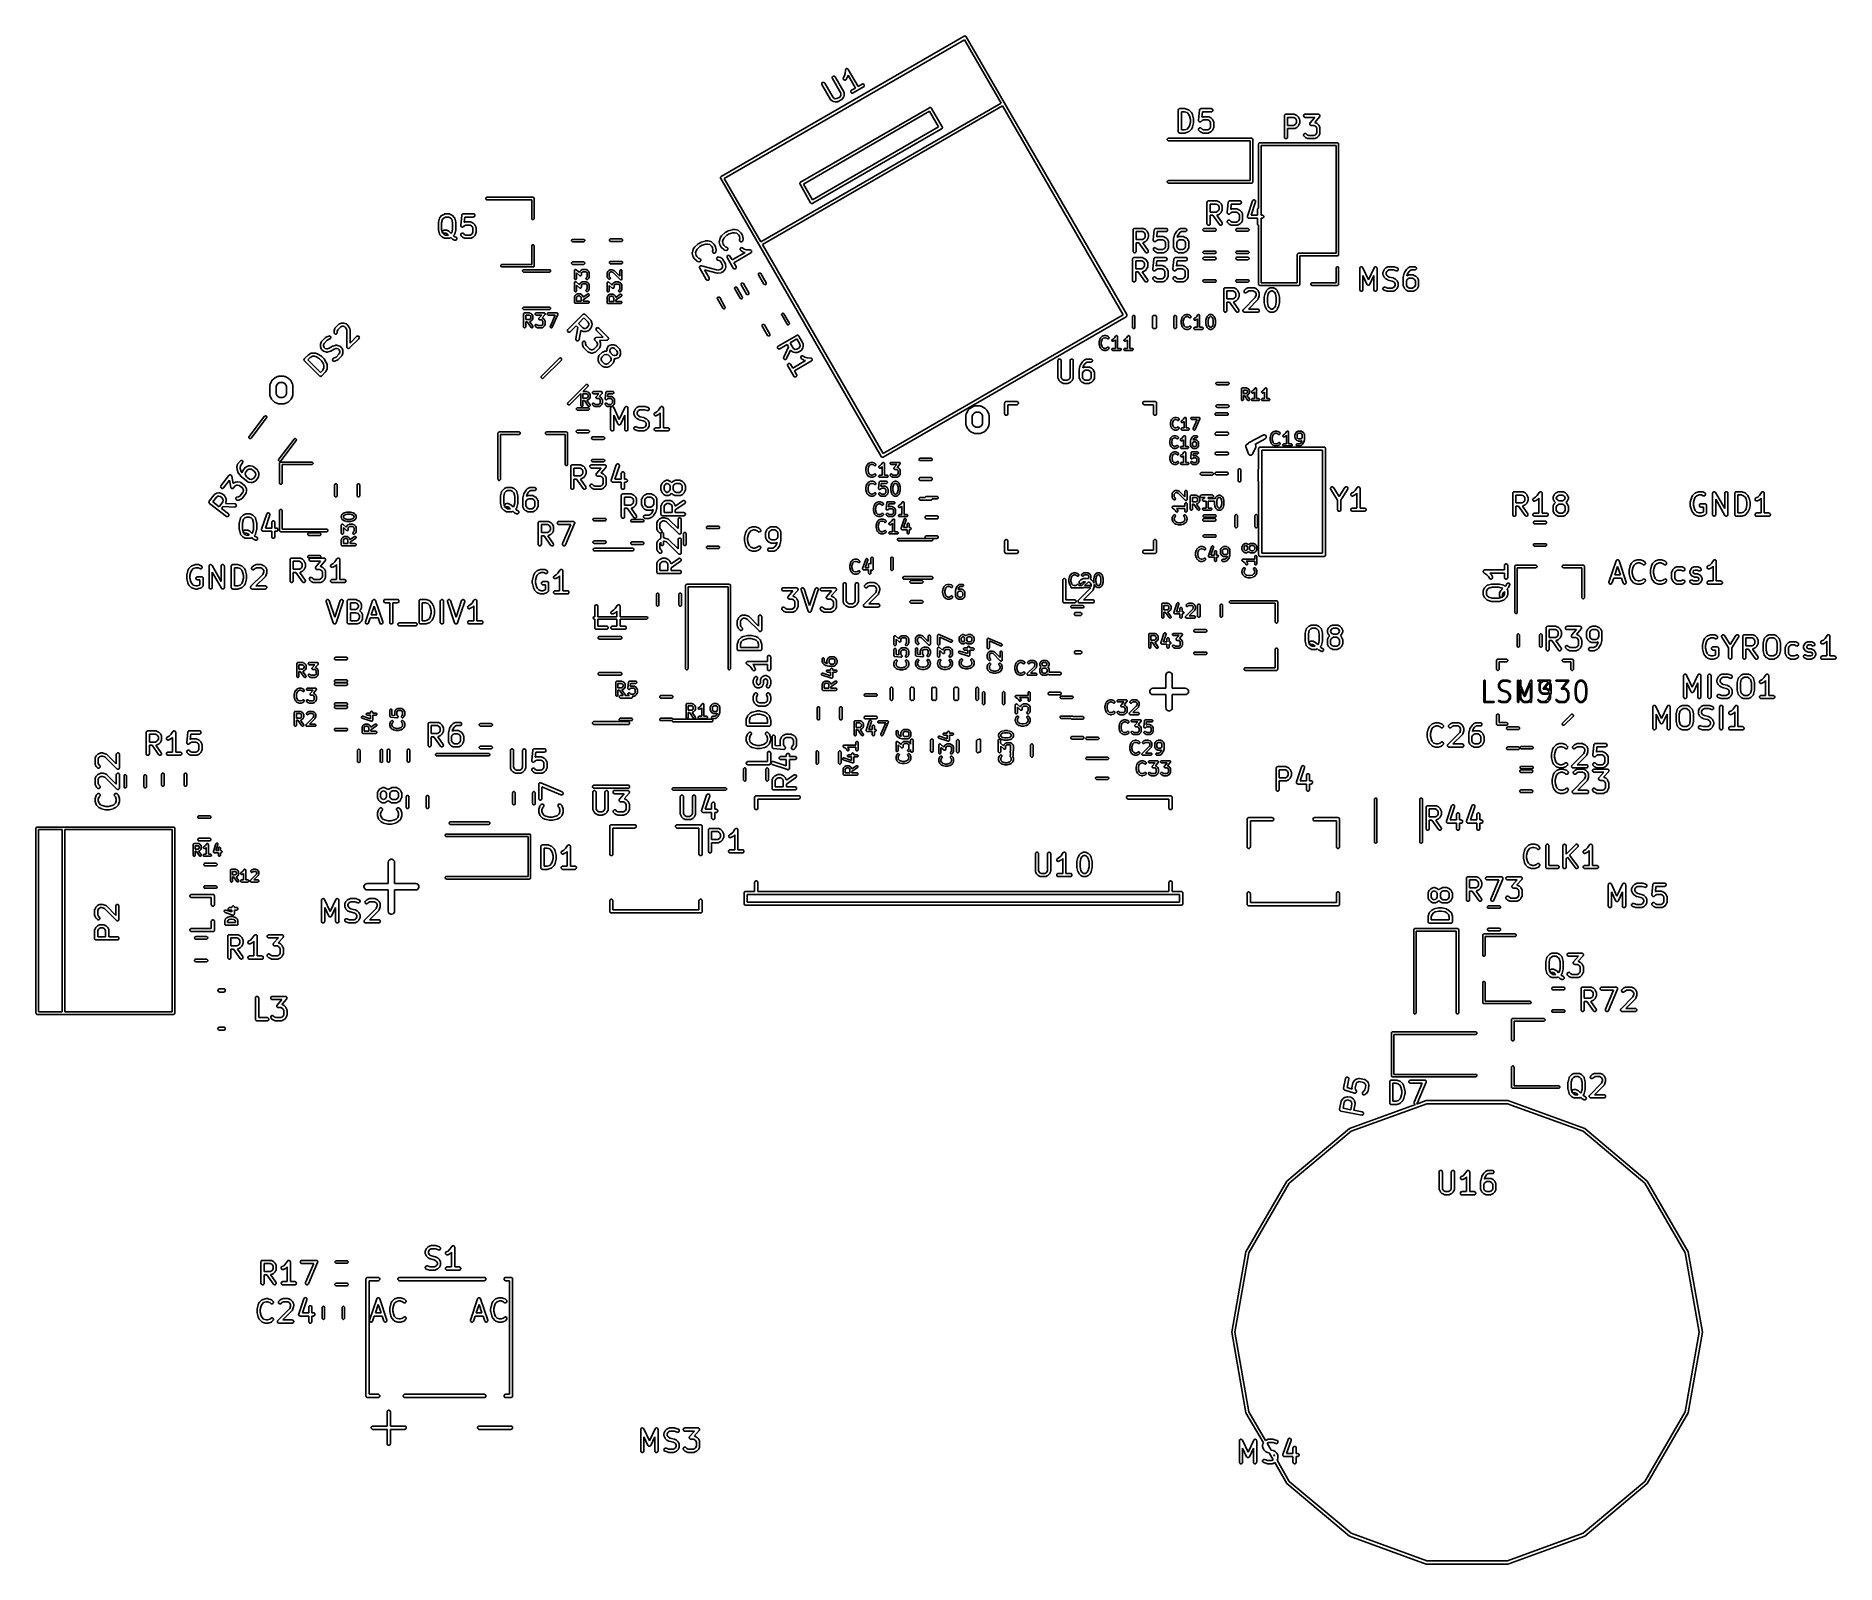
# Model space of a CAD drawing. Extents: x 83.4 to 168.1, y -157.3 to -85.4.
import ezdxf

# ---------------------------------------------------------------- set-up
doc = ezdxf.new("R2010")
doc.units = 0
doc.header["$MEASUREMENT"] = 0
doc.layers.add('BLACK', color=7, linetype='CONTINUOUS')

msp = doc.modelspace()

# ---------------------------------------------------------------- linework, layer by layer
at = {"layer": 'Black'}
for p, q in [((115.647, -91.9947), (127.079, -85.3947)), ((127.089, -85.5621), (115.787, -92.0871)), ((127.079, -85.3947), (127.085, -85.3925)), ((127.085, -85.3925), (127.091, -85.3892)), ((128.814, -88.5499), (127.089, -85.5621)), ((127.091, -85.3892), (127.097, -85.388)), ((127.097, -85.388), (127.11, -85.3858)), ((127.11, -85.3858), (127.116, -85.3847)), ((127.116, -85.3847), (127.123, -85.3858)), ((127.123, -85.3858), (127.129, -85.3858)), ((127.129, -85.3858), (127.136, -85.388)), ((127.136, -85.388), (127.142, -85.3892)), ((127.142, -85.3892), (127.148, -85.3925)), ((127.148, -85.3925), (127.154, -85.3947)), ((127.154, -85.3947), (127.159, -85.3989)), ((127.159, -85.3989), (127.165, -85.4022)), ((127.165, -85.4022), (127.169, -85.4072)), ((127.169, -85.4072), (127.174, -85.4115)), ((127.174, -85.4115), (127.177, -85.4171)), ((127.177, -85.4171), (127.181, -85.4222)), ((127.181, -85.4222), (134.731, -98.4991)), ((121.448, -87.2644), (121.478, -87.1532)), ((121.478, -87.1532), (121.489, -86.9893)), ((121.489, -86.9893), (121.49, -86.9852)), ((121.49, -86.9811), (121.493, -86.9727)), ((121.49, -86.9852), (121.49, -86.9811)), ((121.493, -86.9727), (121.495, -86.964)), ((121.495, -86.964), (121.497, -86.9605)), ((121.497, -86.9605), (121.499, -86.9566)), ((121.499, -86.9566), (121.504, -86.9497)), ((121.504, -86.9497), (121.509, -86.9423)), ((121.509, -86.9423), (121.513, -86.9398)), ((121.513, -86.9398), (121.515, -86.9366)), ((121.515, -86.9366), (121.523, -86.9322)), ((121.523, -86.9322), (121.53, -86.9269)), ((121.53, -86.9269), (121.534, -86.9257)), ((121.534, -86.9257), (121.538, -86.9236)), ((121.538, -86.9236), (121.547, -86.9221)), ((121.547, -86.9221), (121.555, -86.9195)), ((121.555, -86.9195), (121.559, -86.9198)), ((121.559, -86.9198), (121.564, -86.9191)), ((121.564, -86.9191), (121.572, -86.9206)), ((121.572, -86.9206), (121.581, -86.9212)), ((121.581, -86.9212), (121.585, -86.9229)), ((121.585, -86.9229), (121.589, -86.9236)), ((121.589, -86.9236), (121.597, -86.9281)), ((121.613, -87.2296), (121.59, -87.3149)), ((121.597, -86.9281), (121.605, -86.9317)), ((121.605, -86.9317), (121.608, -86.9346)), ((121.608, -86.9346), (121.612, -86.9366)), ((121.612, -86.9366), (121.617, -86.9435)), ((121.961, -87.8327), (121.613, -87.2296)), ((121.617, -86.9435), (121.624, -86.9497)), ((121.624, -86.9497), (121.626, -86.9534)), ((121.626, -86.9534), (121.628, -86.9566)), ((121.628, -86.9566), (122.091, -87.7577)), ((120.376, -87.6239), (120.385, -87.5994)), ((120.376, -87.65), (120.376, -87.6239)), ((120.385, -87.6744), (120.376, -87.65)), ((120.385, -87.5994), (120.402, -87.5795)), ((120.79, -88.3755), (120.385, -87.6744)), ((120.402, -87.5795), (120.424, -87.5665)), ((120.424, -87.5665), (120.45, -87.5619)), ((120.45, -87.5619), (120.476, -87.5665)), ((120.476, -87.5665), (120.498, -87.5795)), ((120.498, -87.5795), (120.515, -87.5994)), ((120.515, -87.5994), (120.911, -88.2852)), ((120.871, -87.3382), (120.88, -87.3137)), ((120.871, -87.3643), (120.871, -87.3382)), ((120.88, -87.3887), (120.871, -87.3643)), ((120.88, -87.3137), (120.897, -87.2938)), ((121.276, -88.0745), (120.88, -87.3887)), ((120.897, -87.2938), (120.919, -87.2808)), ((120.919, -87.2808), (120.945, -87.2762)), ((120.945, -87.2762), (120.971, -87.2808)), ((120.971, -87.2808), (120.993, -87.2938)), ((120.993, -87.2938), (121.01, -87.3137)), ((121.01, -87.3137), (121.415, -88.0148)), ((121.28, -88.1509), (121.276, -88.0745)), ((121.384, -87.393), (121.386, -87.367)), ((121.392, -87.4179), (121.384, -87.393)), ((121.386, -87.367), (121.396, -87.3431)), ((121.407, -87.4388), (121.392, -87.4179)), ((121.396, -87.3431), (121.448, -87.2644)), ((121.429, -87.4532), (121.407, -87.4388)), ((121.415, -88.0148), (121.416, -88.0189)), ((121.416, -88.0189), (121.419, -88.0225)), ((121.419, -88.0225), (121.421, -88.031)), ((121.421, -88.031), (121.424, -88.0393)), ((121.424, -88.0393), (121.424, -88.0436)), ((121.424, -88.0436), (121.425, -88.0478)), ((121.425, -88.0478), (121.431, -88.1541)), ((121.454, -87.4592), (121.429, -87.4532)), ((121.48, -87.4563), (121.454, -87.4592)), ((121.504, -87.4446), (121.48, -87.4563)), ((121.522, -87.4257), (121.504, -87.4446)), ((121.58, -87.3368), (121.522, -87.4257)), ((121.585, -87.3258), (121.58, -87.3368)), ((121.59, -87.3149), (121.585, -87.3258)), ((121.741, -88.003), (121.746, -87.9773)), ((121.746, -88.0286), (121.741, -88.003)), ((121.746, -87.9773), (121.759, -87.9548)), ((121.759, -88.0512), (121.746, -88.0286)), ((121.759, -87.9548), (121.779, -87.938)), ((121.779, -88.0679), (121.759, -88.0512)), ((121.779, -87.938), (121.961, -87.8327)), ((121.803, -88.0768), (121.779, -88.0679)), ((121.829, -88.0768), (121.803, -88.0768)), ((121.854, -88.0679), (121.829, -88.0768)), ((122.348, -87.7822), (121.854, -88.0679)), ((122.091, -87.7577), (122.273, -87.6523)), ((122.273, -87.6523), (122.298, -87.6434)), ((122.298, -87.6434), (122.324, -87.6434)), ((122.324, -87.6434), (122.348, -87.6523)), ((122.348, -87.6523), (122.368, -87.669)), ((122.368, -87.7655), (122.348, -87.7822)), ((122.368, -87.669), (122.381, -87.6916)), ((122.381, -87.7429), (122.368, -87.7655)), ((122.381, -87.6916), (122.386, -87.7173)), ((122.386, -87.7173), (122.381, -87.7429)), ((117.512, -95.0749), (128.814, -88.5499)), ((128.889, -88.6798), (117.587, -95.2048)), ((119.382, -92.2634), (125.444, -88.7634)), ((125.454, -88.9308), (119.522, -92.3558)), ((120.793, -88.3788), (120.79, -88.3755)), ((120.795, -88.3827), (120.793, -88.3788)), ((120.801, -88.3887), (120.795, -88.3827)), ((120.807, -88.3955), (120.801, -88.3887)), ((120.81, -88.3976), (120.807, -88.3955)), ((120.813, -88.4006), (120.81, -88.3976)), ((120.902, -88.4593), (120.813, -88.4006)), ((120.913, -88.4641), (120.902, -88.4593)), ((120.911, -88.2852), (120.975, -88.3274)), ((120.924, -88.4691), (120.913, -88.4641)), ((120.989, -88.4866), (120.924, -88.4691)), ((120.975, -88.3274), (121.016, -88.3385)), ((121.001, -88.4876), (120.989, -88.4866)), ((121.013, -88.489), (121.001, -88.4876)), ((121.12, -88.4826), (121.013, -88.489)), ((121.016, -88.3385), (121.093, -88.3339)), ((121.093, -88.3339), (121.227, -88.2564)), ((121.124, -88.4816), (121.12, -88.4826)), ((121.128, -88.4816), (121.124, -88.4816)), ((121.136, -88.4786), (121.128, -88.4816)), ((121.145, -88.4765), (121.136, -88.4786)), ((121.148, -88.4742), (121.145, -88.4765)), ((121.153, -88.4727), (121.148, -88.4742)), ((121.317, -88.3774), (121.153, -88.4727)), ((121.227, -88.2564), (121.269, -88.1925)), ((121.269, -88.1925), (121.28, -88.1509)), ((121.321, -88.3747), (121.317, -88.3774)), ((121.325, -88.3727), (121.321, -88.3747)), ((121.331, -88.3664), (121.325, -88.3727)), ((121.337, -88.3607), (121.331, -88.3664)), ((121.34, -88.357), (121.337, -88.3607)), ((121.343, -88.3538), (121.34, -88.357)), ((121.401, -88.265), (121.343, -88.3538)), ((121.406, -88.2539), (121.401, -88.265)), ((121.411, -88.243), (121.406, -88.2539)), ((121.429, -88.178), (121.411, -88.243)), ((121.43, -88.166), (121.429, -88.178)), ((121.431, -88.1541), (121.43, -88.166)), ((125.444, -88.7634), (125.45, -88.7611)), ((125.45, -88.7611), (125.456, -88.7578)), ((125.879, -89.6669), (125.454, -88.9308)), ((125.456, -88.7578), (125.463, -88.7567)), ((125.463, -88.7567), (125.475, -88.7545)), ((125.475, -88.7545), (125.482, -88.7533)), ((125.482, -88.7533), (125.488, -88.7545)), ((125.488, -88.7545), (125.495, -88.7545)), ((125.495, -88.7545), (125.501, -88.7567)), ((125.501, -88.7567), (125.507, -88.7578)), ((125.507, -88.7578), (125.513, -88.7611)), ((125.513, -88.7611), (125.519, -88.7634)), ((125.519, -88.7634), (125.524, -88.7676)), ((125.524, -88.7676), (125.53, -88.7709)), ((125.53, -88.7709), (125.534, -88.7759)), ((125.534, -88.7759), (125.539, -88.7801)), ((125.539, -88.7801), (125.543, -88.7858)), ((125.543, -88.7858), (125.547, -88.7908)), ((125.547, -88.7908), (126.047, -89.6568)), ((134.564, -98.5092), (128.889, -88.6798)), ((137.156, -88.8781), (137.157, -88.8716)), ((137.156, -89.8781), (137.156, -88.8781)), ((137.157, -88.865), (137.159, -88.8589)), ((137.157, -88.8716), (137.157, -88.865)), ((137.159, -88.8589), (137.16, -88.8524)), ((137.16, -88.8524), (137.164, -88.8467)), ((137.164, -88.8467), (137.166, -88.8406)), ((137.166, -88.8406), (137.17, -88.8355)), ((137.17, -88.8355), (137.173, -88.8299)), ((137.173, -88.8299), (137.178, -88.8256)), ((137.178, -88.8256), (137.183, -88.8206)), ((137.183, -88.8206), (137.188, -88.8173)), ((137.188, -88.8173), (137.193, -88.8131)), ((137.193, -88.8131), (137.199, -88.8109)), ((137.199, -88.8109), (137.205, -88.8076)), ((137.205, -88.8076), (137.212, -88.8064)), ((137.212, -88.8064), (137.218, -88.8042)), ((137.218, -88.8042), (137.224, -88.8042)), ((137.224, -88.8042), (137.231, -88.8031)), ((137.231, -88.8031), (137.469, -88.8031)), ((137.306, -88.9531), (137.306, -89.8031)), ((137.457, -88.9531), (137.306, -88.9531)), ((137.571, -88.9912), (137.457, -88.9531)), ((137.469, -88.8031), (137.481, -88.8052)), ((137.481, -88.8052), (137.493, -88.8069)), ((137.493, -88.8069), (137.635, -88.8545)), ((137.635, -88.8545), (137.639, -88.8566)), ((137.639, -88.8566), (137.643, -88.8577)), ((137.643, -88.8577), (137.651, -88.8627)), ((137.651, -88.8627), (137.658, -88.8669)), ((137.658, -88.8669), (137.661, -88.8702)), ((137.661, -88.8702), (137.665, -88.8727)), ((137.665, -88.8727), (137.76, -88.9679)), ((138.109, -89.3468), (138.156, -88.8706)), ((138.156, -88.8706), (138.157, -88.8679)), ((138.157, -88.865), (138.16, -88.8554)), ((138.157, -88.8679), (138.157, -88.865)), ((138.16, -88.8554), (138.163, -88.8455)), ((138.163, -88.8455), (138.165, -88.8432)), ((138.165, -88.8432), (138.166, -88.8406)), ((138.166, -88.8406), (138.172, -88.8327)), ((138.172, -88.8327), (138.178, -88.8244)), ((138.178, -88.8244), (138.181, -88.8228)), ((138.181, -88.8228), (138.183, -88.8206)), ((138.183, -88.8206), (138.191, -88.8155)), ((138.191, -88.8155), (138.2, -88.8097)), ((138.2, -88.8097), (138.203, -88.809)), ((138.203, -88.809), (138.205, -88.8076)), ((138.205, -88.8076), (138.215, -88.8058)), ((138.215, -88.8058), (138.225, -88.8033)), ((138.225, -88.8033), (138.228, -88.8036)), ((138.228, -88.8036), (138.231, -88.8031)), ((138.231, -88.8031), (138.707, -88.8031)), ((138.299, -88.9531), (138.274, -89.2013)), ((138.707, -88.9531), (138.299, -88.9531)), ((138.707, -88.8031), (138.733, -88.8076)), ((138.733, -88.9485), (138.707, -88.9531)), ((138.733, -88.8076), (138.755, -88.8206)), ((138.755, -88.9355), (138.733, -88.9485)), ((138.755, -88.8206), (138.772, -88.8406)), ((138.772, -88.9156), (138.755, -88.9355)), ((138.772, -88.8406), (138.781, -88.865)), ((138.781, -88.8911), (138.772, -88.9156)), ((138.781, -88.865), (138.781, -88.8911)), ((119.947, -93.0919), (125.879, -89.6669)), ((126.019, -89.7593), (119.957, -93.2593)), ((126.024, -89.7551), (126.019, -89.7593)), ((126.03, -89.7518), (126.024, -89.7551)), ((126.034, -89.7468), (126.03, -89.7518)), ((126.039, -89.7426), (126.034, -89.7468)), ((126.043, -89.7369), (126.039, -89.7426)), ((126.047, -89.7318), (126.043, -89.7369)), ((126.047, -89.6568), (126.049, -89.663)), ((126.049, -89.7257), (126.047, -89.7318)), ((126.049, -89.663), (126.052, -89.6687)), ((126.052, -89.72), (126.049, -89.7257)), ((126.052, -89.6687), (126.053, -89.6752)), ((126.053, -89.7135), (126.052, -89.72)), ((126.053, -89.6752), (126.056, -89.6813)), ((126.056, -89.7074), (126.053, -89.7135)), ((126.056, -89.6813), (126.056, -89.6879)), ((126.056, -89.6879), (126.057, -89.6943)), ((126.057, -89.6943), (126.056, -89.7008)), ((126.056, -89.7008), (126.056, -89.7074)), ((137.457, -89.8031), (137.571, -89.7649)), ((137.645, -89.0653), (137.571, -88.9912)), ((137.571, -89.7649), (137.645, -89.6908)), ((137.684, -89.1423), (137.645, -89.0653)), ((137.645, -89.6908), (137.684, -89.6138)), ((137.76, -89.7882), (137.665, -89.8835)), ((137.727, -89.3159), (137.684, -89.1423)), ((137.684, -89.6138), (137.727, -89.4403)), ((137.727, -89.4403), (137.727, -89.3159)), ((137.76, -88.9679), (137.767, -88.9777)), ((137.767, -89.7784), (137.76, -89.7882)), ((137.767, -88.9777), (137.774, -88.9874)), ((137.774, -89.7687), (137.767, -89.7784)), ((137.774, -88.9874), (137.822, -89.0826)), ((137.822, -89.6735), (137.774, -89.7687)), ((137.822, -89.0826), (137.824, -89.0905)), ((137.824, -89.6657), (137.822, -89.6735)), ((137.824, -89.0905), (137.827, -89.098)), ((137.827, -89.6582), (137.824, -89.6657)), ((137.827, -89.098), (137.875, -89.2884)), ((137.875, -89.4677), (137.827, -89.6582)), ((137.875, -89.2884), (137.876, -89.2976)), ((137.876, -89.4585), (137.875, -89.4677)), ((137.876, -89.2976), (137.877, -89.3066)), ((137.877, -89.4495), (137.876, -89.4585)), ((137.877, -89.3066), (137.877, -89.4495)), ((138.108, -89.3477), (138.109, -89.3473)), ((138.11, -89.3602), (138.108, -89.3477)), ((138.108, -89.7894), (138.111, -89.7634)), ((138.115, -89.8145), (138.108, -89.7894)), ((138.109, -89.3473), (138.109, -89.3468)), ((138.11, -89.3728), (138.11, -89.3602)), ((138.111, -89.3732), (138.11, -89.3728)), ((138.111, -89.3737), (138.111, -89.3732)), ((138.116, -89.3851), (138.111, -89.3737)), ((138.111, -89.7634), (138.122, -89.7398)), ((138.121, -89.3965), (138.116, -89.3851)), ((138.122, -89.3968), (138.121, -89.3965)), ((138.122, -89.3973), (138.122, -89.3968)), ((138.131, -89.4062), (138.122, -89.3973)), ((138.122, -89.7398), (138.14, -89.7214)), ((138.139, -89.4152), (138.131, -89.4062)), ((138.14, -89.4154), (138.139, -89.4152)), ((138.14, -89.4157), (138.14, -89.4154)), ((138.152, -89.421), (138.14, -89.4157)), ((138.14, -89.7214), (138.164, -89.7104)), ((138.163, -89.4265), (138.152, -89.421)), ((138.164, -89.4267), (138.163, -89.4265)), ((138.163, -89.4265), (138.163, -89.4265)), ((138.176, -89.4278), (138.164, -89.4267)), ((138.164, -89.7104), (138.19, -89.7081)), ((138.189, -89.429), (138.176, -89.4278)), ((138.19, -89.429), (138.189, -89.4289)), ((138.189, -89.4289), (138.189, -89.429)), ((138.202, -89.4257), (138.19, -89.429)), ((138.19, -89.7081), (138.215, -89.7149)), ((138.214, -89.4226), (138.202, -89.4257)), ((138.215, -89.4222), (138.214, -89.4223)), ((138.214, -89.4223), (138.214, -89.4226)), ((138.225, -89.415), (138.215, -89.4222)), ((138.215, -89.7149), (138.236, -89.7298)), ((138.236, -89.4079), (138.225, -89.415)), ((138.275, -89.3683), (138.236, -89.4073)), ((138.236, -89.4073), (138.236, -89.4076)), ((138.236, -89.4076), (138.236, -89.4079)), ((138.236, -89.7298), (138.275, -89.7688)), ((138.274, -89.2013), (138.292, -89.1919)), ((138.344, -89.334), (138.275, -89.3683)), ((138.275, -89.7688), (138.344, -89.8031)), ((138.292, -89.1919), (138.297, -89.1907)), ((138.297, -89.1907), (138.3, -89.1885)), ((138.3, -89.1885), (138.309, -89.187)), ((138.309, -89.187), (138.317, -89.1845)), ((138.317, -89.1845), (138.322, -89.1848)), ((138.322, -89.1848), (138.326, -89.184)), ((138.326, -89.184), (138.564, -89.184)), ((138.546, -89.334), (138.344, -89.334)), ((138.615, -89.3683), (138.546, -89.334)), ((138.546, -89.8031), (138.615, -89.7688)), ((138.564, -89.184), (138.568, -89.1848)), ((138.568, -89.1848), (138.573, -89.1845)), ((138.573, -89.1845), (138.581, -89.187)), ((138.581, -89.187), (138.59, -89.1885)), ((138.59, -89.1885), (138.594, -89.1907)), ((138.594, -89.1907), (138.598, -89.1919)), ((138.598, -89.1919), (138.693, -89.2396)), ((138.645, -89.3987), (138.615, -89.3683)), ((138.615, -89.7688), (138.645, -89.7384)), ((138.68, -89.4672), (138.645, -89.3987)), ((138.645, -89.7384), (138.68, -89.6699)), ((138.68, -89.6699), (138.68, -89.4672)), ((138.693, -89.2396), (138.703, -89.2467)), ((138.703, -89.2467), (138.712, -89.2536)), ((138.712, -89.2536), (138.76, -89.3012)), ((138.76, -89.3012), (138.767, -89.3111)), ((138.767, -89.3111), (138.774, -89.3207)), ((138.774, -89.3207), (138.822, -89.416)), ((138.822, -89.7211), (138.774, -89.8164)), ((138.822, -89.416), (138.823, -89.4201)), ((138.823, -89.717), (138.822, -89.7211)), ((138.823, -89.4201), (138.825, -89.4238)), ((138.825, -89.7132), (138.823, -89.717)), ((138.825, -89.4238), (138.827, -89.4325)), ((138.827, -89.7046), (138.825, -89.7132)), ((138.827, -89.4325), (138.829, -89.4409)), ((138.829, -89.6962), (138.827, -89.7046)), ((138.829, -89.4409), (138.829, -89.4452)), ((138.829, -89.4452), (138.83, -89.4495)), ((138.83, -89.6876), (138.829, -89.6918)), ((138.829, -89.6918), (138.829, -89.6962)), ((138.83, -89.4495), (138.83, -89.6876)), ((142.151, -89.1416), (142.152, -89.1351)), ((142.151, -90.1416), (142.151, -89.1416)), ((142.152, -89.1286), (142.154, -89.1224)), ((142.152, -89.1351), (142.152, -89.1286)), ((142.154, -89.1224), (142.155, -89.1159)), ((142.155, -89.1159), (142.158, -89.1102)), ((142.158, -89.1102), (142.161, -89.1041)), ((142.161, -89.1041), (142.165, -89.0991)), ((142.165, -89.0991), (142.168, -89.0934)), ((142.168, -89.0934), (142.173, -89.0892)), ((142.173, -89.0892), (142.177, -89.0841)), ((142.177, -89.0841), (142.183, -89.0808)), ((142.183, -89.0808), (142.188, -89.0766)), ((142.188, -89.0766), (142.194, -89.0744)), ((142.194, -89.0744), (142.2, -89.0711)), ((142.2, -89.0711), (142.206, -89.07)), ((142.206, -89.07), (142.213, -89.0677)), ((142.213, -89.0677), (142.219, -89.0677)), ((142.219, -89.0677), (142.226, -89.0666)), ((142.226, -89.0666), (142.607, -89.0666)), ((142.301, -89.2166), (142.301, -89.5904)), ((142.589, -89.2166), (142.301, -89.2166)), ((142.301, -89.5904), (142.589, -89.5904)), ((142.607, -89.7404), (142.301, -89.7404)), ((142.301, -89.7404), (142.301, -90.1416)), ((142.657, -89.2508), (142.589, -89.2166)), ((142.589, -89.5904), (142.657, -89.5561)), ((142.607, -89.0666), (142.611, -89.0673)), ((142.611, -89.7396), (142.607, -89.7404)), ((142.611, -89.0673), (142.615, -89.0671)), ((142.615, -89.7399), (142.611, -89.7396)), ((142.615, -89.0671), (142.624, -89.0696)), ((142.624, -89.7374), (142.615, -89.7399)), ((142.624, -89.0696), (142.632, -89.0711)), ((142.632, -89.7359), (142.624, -89.7374)), ((142.632, -89.0711), (142.636, -89.0733)), ((142.636, -89.7337), (142.632, -89.7359)), ((142.636, -89.0733), (142.64, -89.0745)), ((142.64, -89.7325), (142.636, -89.7337)), ((142.64, -89.0745), (142.735, -89.1221)), ((142.735, -89.6849), (142.64, -89.7325)), ((142.688, -89.2812), (142.657, -89.2508)), ((142.657, -89.5561), (142.688, -89.5257)), ((142.722, -89.3498), (142.688, -89.2812)), ((142.688, -89.5257), (142.722, -89.4572)), ((142.722, -89.4572), (142.722, -89.3498)), ((142.735, -89.1221), (142.745, -89.1293)), ((142.745, -89.6777), (142.735, -89.6849)), ((142.745, -89.1293), (142.755, -89.1362)), ((142.755, -89.6708), (142.745, -89.6777)), ((142.755, -89.1362), (142.802, -89.1838)), ((142.802, -89.6232), (142.755, -89.6708)), ((142.802, -89.1838), (142.809, -89.1936)), ((142.809, -89.6134), (142.802, -89.6232)), ((142.809, -89.1936), (142.816, -89.2033)), ((142.816, -89.6037), (142.809, -89.6134)), ((142.816, -89.2033), (142.864, -89.2985)), ((142.864, -89.5085), (142.816, -89.6037)), ((142.864, -89.2985), (142.865, -89.3027)), ((142.865, -89.5043), (142.864, -89.5085)), ((142.865, -89.3027), (142.867, -89.3064)), ((142.867, -89.5006), (142.865, -89.5043)), ((142.867, -89.3064), (142.869, -89.3151)), ((142.869, -89.4919), (142.867, -89.5006)), ((142.869, -89.3151), (142.871, -89.3235)), ((142.871, -89.4835), (142.869, -89.4919)), ((142.871, -89.3235), (142.871, -89.3278)), ((142.871, -89.3278), (142.872, -89.3321)), ((142.872, -89.4749), (142.871, -89.4792)), ((142.871, -89.4792), (142.871, -89.4835)), ((142.872, -89.3321), (142.872, -89.4749)), ((143.056, -89.1286), (143.065, -89.1041)), ((143.056, -89.1546), (143.056, -89.1286)), ((143.065, -89.1791), (143.056, -89.1546)), ((143.065, -89.1041), (143.082, -89.0841)), ((143.082, -89.199), (143.065, -89.1791)), ((143.082, -89.0841), (143.105, -89.0711)), ((143.105, -89.2121), (143.082, -89.199)), ((143.105, -89.0711), (143.13, -89.0666)), ((143.13, -89.2166), (143.105, -89.2121)), ((143.13, -89.0666), (143.749, -89.0666)), ((143.584, -89.2166), (143.13, -89.2166)), ((143.341, -89.521), (143.342, -89.5153)), ((143.342, -89.5282), (143.341, -89.521)), ((143.342, -89.5095), (143.345, -89.5026)), ((143.342, -89.5153), (143.342, -89.5095)), ((143.342, -89.5356), (143.342, -89.5282)), ((143.344, -89.541), (143.342, -89.5356)), ((143.345, -89.5467), (143.344, -89.541)), ((143.345, -89.5026), (143.346, -89.4954)), ((143.349, -89.5531), (143.345, -89.5467)), ((143.346, -89.4954), (143.349, -89.4905)), ((143.349, -89.4905), (143.351, -89.485)), ((143.351, -89.56), (143.349, -89.5531)), ((143.351, -89.485), (143.356, -89.4794)), ((143.355, -89.5645), (143.351, -89.56)), ((143.358, -89.5695), (143.355, -89.5645)), ((143.356, -89.4794), (143.36, -89.4731)), ((143.363, -89.5744), (143.358, -89.5695)), ((143.36, -89.4731), (143.584, -89.2166)), ((143.368, -89.58), (143.363, -89.5744)), ((143.373, -89.5829), (143.368, -89.58)), ((143.377, -89.5867), (143.373, -89.5829)), ((143.384, -89.5893), (143.377, -89.5867)), ((143.39, -89.593), (143.384, -89.5893)), ((143.396, -89.594), (143.39, -89.593)), ((143.401, -89.5961), (143.396, -89.594)), ((143.409, -89.5963), (143.401, -89.5961)), ((143.416, -89.5975), (143.409, -89.5963)), ((143.541, -89.5975), (143.416, -89.5975)), ((143.61, -89.6318), (143.541, -89.5975)), ((143.806, -89.191), (143.578, -89.451)), ((143.578, -89.451), (143.585, -89.4521)), ((143.585, -89.4521), (143.588, -89.4542)), ((143.588, -89.4542), (143.592, -89.4555)), ((143.592, -89.4555), (143.688, -89.5031)), ((143.64, -89.6622), (143.61, -89.6318)), ((143.674, -89.7307), (143.64, -89.6622)), ((143.674, -89.9334), (143.674, -89.7307)), ((143.688, -89.5031), (143.697, -89.5102)), ((143.697, -89.5102), (143.707, -89.5171)), ((143.707, -89.5171), (143.755, -89.5647)), ((143.749, -89.0666), (143.757, -89.0679)), ((143.755, -89.5647), (143.762, -89.5746)), ((143.757, -89.0679), (143.764, -89.068)), ((143.762, -89.5746), (143.769, -89.5842)), ((143.764, -89.068), (143.769, -89.0701)), ((143.769, -89.0701), (143.775, -89.0711)), ((143.769, -89.5842), (143.816, -89.6795)), ((143.775, -89.0711), (143.781, -89.0748)), ((143.781, -89.0748), (143.788, -89.0774)), ((143.788, -89.0774), (143.793, -89.0812)), ((143.793, -89.0812), (143.798, -89.0841)), ((143.798, -89.0841), (143.802, -89.0897)), ((143.802, -89.0897), (143.808, -89.0946)), ((143.81, -89.1847), (143.806, -89.191)), ((143.808, -89.0946), (143.811, -89.0997)), ((143.814, -89.1791), (143.81, -89.1847)), ((143.811, -89.0997), (143.814, -89.1041)), ((143.814, -89.1041), (143.817, -89.111)), ((143.816, -89.1736), (143.814, -89.1791)), ((143.819, -89.1687), (143.816, -89.1736)), ((143.816, -89.6795), (143.818, -89.6836)), ((143.817, -89.111), (143.82, -89.1174)), ((143.818, -89.6836), (143.82, -89.6874)), ((143.821, -89.1615), (143.819, -89.1687)), ((143.82, -89.1174), (143.821, -89.1231)), ((143.82, -89.6874), (143.821, -89.696)), ((143.821, -89.1231), (143.823, -89.1286)), ((143.823, -89.1546), (143.821, -89.1615)), ((143.821, -89.696), (143.824, -89.7044)), ((143.823, -89.1286), (143.823, -89.1359)), ((143.823, -89.1359), (143.824, -89.1431)), ((143.824, -89.1431), (143.823, -89.1488)), ((143.823, -89.1488), (143.823, -89.1546)), ((143.824, -89.7044), (143.824, -89.7088)), ((143.824, -89.7088), (143.824, -89.713)), ((143.824, -89.713), (143.824, -89.9511)), ((136.641, -90.2441), (136.648, -90.2245)), ((136.641, -90.2649), (136.641, -90.2441)), ((136.648, -90.2845), (136.641, -90.2649)), ((136.648, -90.2245), (136.661, -90.2085)), ((136.661, -90.3004), (136.648, -90.2845)), ((136.661, -90.2085), (136.679, -90.1981)), ((136.679, -90.3109), (136.661, -90.3004)), ((136.679, -90.1981), (136.7, -90.1945)), ((136.7, -90.3145), (136.679, -90.3109)), ((136.7, -90.1945), (140.6, -90.1945)), ((140.54, -90.3145), (136.7, -90.3145)), ((137.157, -89.8845), (137.156, -89.8781)), ((137.157, -89.8911), (137.157, -89.8845)), ((137.159, -89.8973), (137.157, -89.8911)), ((137.16, -89.9037), (137.159, -89.8973)), ((137.164, -89.9094), (137.16, -89.9037)), ((137.166, -89.9156), (137.164, -89.9094)), ((137.17, -89.9206), (137.166, -89.9156)), ((137.173, -89.9263), (137.17, -89.9206)), ((137.178, -89.9305), (137.173, -89.9263)), ((137.183, -89.9355), (137.178, -89.9305)), ((137.188, -89.9388), (137.183, -89.9355)), ((137.193, -89.943), (137.188, -89.9388)), ((137.199, -89.9453), (137.193, -89.943)), ((137.205, -89.9485), (137.199, -89.9453)), ((137.212, -89.9497), (137.205, -89.9485)), ((137.218, -89.9519), (137.212, -89.9497)), ((137.224, -89.9519), (137.218, -89.9519)), ((137.231, -89.9531), (137.224, -89.9519)), ((137.469, -89.9531), (137.231, -89.9531)), ((137.306, -89.8031), (137.457, -89.8031)), ((137.481, -89.951), (137.469, -89.9531)), ((137.493, -89.9492), (137.481, -89.951)), ((137.635, -89.9016), (137.493, -89.9492)), ((137.639, -89.8995), (137.635, -89.9016)), ((137.643, -89.8984), (137.639, -89.8995)), ((137.651, -89.8934), (137.643, -89.8984)), ((137.658, -89.8892), (137.651, -89.8934)), ((137.661, -89.886), (137.658, -89.8892)), ((137.665, -89.8835), (137.661, -89.886)), ((138.13, -89.8359), (138.115, -89.8145)), ((138.178, -89.8835), (138.13, -89.8359)), ((138.188, -89.8904), (138.178, -89.8835)), ((138.197, -89.8975), (138.188, -89.8904)), ((138.292, -89.9451), (138.197, -89.8975)), ((138.297, -89.9464), (138.292, -89.9451)), ((138.3, -89.9485), (138.297, -89.9464)), ((138.309, -89.9501), (138.3, -89.9485)), ((138.317, -89.9526), (138.309, -89.9501)), ((138.322, -89.9523), (138.317, -89.9526)), ((138.326, -89.9531), (138.322, -89.9523)), ((138.564, -89.9531), (138.326, -89.9531)), ((138.344, -89.8031), (138.546, -89.8031)), ((138.568, -89.9523), (138.564, -89.9531)), ((138.573, -89.9526), (138.568, -89.9523)), ((138.581, -89.9501), (138.573, -89.9526)), ((138.59, -89.9485), (138.581, -89.9501)), ((138.594, -89.9464), (138.59, -89.9485)), ((138.598, -89.9451), (138.594, -89.9464)), ((138.693, -89.8975), (138.598, -89.9451)), ((138.703, -89.8904), (138.693, -89.8975)), ((138.712, -89.8835), (138.703, -89.8904)), ((138.76, -89.8359), (138.712, -89.8835)), ((138.767, -89.826), (138.76, -89.8359)), ((138.774, -89.8164), (138.767, -89.826)), ((140.54, -92.1945), (140.54, -90.3145)), ((140.6, -90.1945), (140.605, -90.1954)), ((140.605, -90.1954), (140.61, -90.1954)), ((140.61, -90.1954), (140.615, -90.1972)), ((140.615, -90.1972), (140.62, -90.1981)), ((140.62, -90.1981), (140.625, -90.2007)), ((140.625, -90.2007), (140.63, -90.2025)), ((140.63, -90.2025), (140.634, -90.2059)), ((140.634, -90.2059), (140.638, -90.2085)), ((140.638, -90.2085), (140.642, -90.2125)), ((140.642, -90.2125), (140.646, -90.2159)), ((140.646, -90.2159), (140.648, -90.2205)), ((140.648, -90.2205), (140.652, -90.2245)), ((140.652, -90.2245), (140.654, -90.2294)), ((140.654, -90.2294), (140.656, -90.234)), ((140.656, -90.234), (140.657, -90.2391)), ((140.657, -90.2391), (140.659, -90.2441)), ((140.659, -90.2441), (140.659, -90.2493)), ((140.659, -90.2493), (140.66, -90.2545)), ((140.66, -90.2545), (140.66, -92.2545)), ((140.935, -90.4741), (140.936, -90.4689)), ((140.935, -93.4868), (140.935, -90.4741)), ((140.936, -90.4637), (140.938, -90.4587)), ((140.936, -90.4689), (140.936, -90.4637)), ((140.938, -90.4587), (140.939, -90.4536)), ((140.939, -90.4536), (140.942, -90.449)), ((140.942, -90.449), (140.943, -90.4441)), ((140.943, -90.4441), (140.947, -90.4401)), ((140.947, -90.4401), (140.949, -90.4355)), ((140.949, -90.4355), (140.953, -90.4321)), ((140.953, -90.4321), (140.957, -90.4281)), ((140.957, -90.4281), (140.961, -90.4255)), ((140.961, -90.4255), (140.965, -90.4221)), ((140.965, -90.4221), (140.97, -90.4203)), ((140.97, -90.4203), (140.975, -90.4177)), ((140.975, -90.4177), (140.98, -90.4168)), ((140.98, -90.4168), (140.985, -90.415)), ((140.985, -90.415), (140.99, -90.415)), ((140.99, -90.415), (140.995, -90.4141)), ((140.995, -90.4141), (144.645, -90.4141)), ((141.055, -90.5341), (141.055, -93.8131)), ((144.585, -90.5341), (141.055, -90.5341)), ((142.155, -90.1672), (142.151, -90.1416)), ((142.168, -90.1898), (142.155, -90.1672)), ((142.188, -90.2065), (142.168, -90.1898)), ((142.213, -90.2154), (142.188, -90.2065)), ((142.239, -90.2154), (142.213, -90.2154)), ((142.263, -90.2065), (142.239, -90.2154)), ((142.283, -90.1898), (142.263, -90.2065)), ((142.296, -90.1672), (142.283, -90.1898)), ((142.301, -90.1416), (142.296, -90.1672)), ((143.056, -90.0529), (143.058, -90.0269)), ((143.062, -90.078), (143.056, -90.0529)), ((143.058, -90.0269), (143.069, -90.0033)), ((143.077, -90.0994), (143.062, -90.078)), ((143.069, -90.0033), (143.087, -89.9849)), ((143.125, -90.147), (143.077, -90.0994)), ((143.087, -89.9849), (143.111, -89.9739)), ((143.111, -89.9739), (143.137, -89.9716)), ((143.135, -90.1539), (143.125, -90.147)), ((143.144, -90.161), (143.135, -90.1539)), ((143.137, -89.9716), (143.162, -89.9784)), ((143.24, -90.2087), (143.144, -90.161)), ((143.162, -89.9784), (143.183, -89.9933)), ((143.183, -89.9933), (143.222, -90.0323)), ((143.222, -90.0323), (143.291, -90.0666)), ((143.244, -90.2099), (143.24, -90.2087)), ((143.248, -90.2121), (143.244, -90.2099)), ((143.256, -90.2136), (143.248, -90.2121)), ((143.265, -90.2161), (143.256, -90.2136)), ((143.269, -90.2158), (143.265, -90.2161)), ((143.273, -90.2166), (143.269, -90.2158)), ((143.559, -90.2166), (143.273, -90.2166)), ((143.291, -90.0666), (143.541, -90.0666)), ((143.541, -90.0666), (143.61, -90.0323)), ((143.563, -90.2158), (143.559, -90.2166)), ((143.567, -90.2161), (143.563, -90.2158)), ((143.576, -90.2136), (143.567, -90.2161)), ((143.585, -90.2121), (143.576, -90.2136)), ((143.588, -90.2099), (143.585, -90.2121)), ((143.592, -90.2087), (143.588, -90.2099)), ((143.688, -90.161), (143.592, -90.2087)), ((143.61, -90.0323), (143.64, -90.0019)), ((143.64, -90.0019), (143.674, -89.9334)), ((143.697, -90.1539), (143.688, -90.161)), ((143.707, -90.147), (143.697, -90.1539)), ((143.755, -90.0994), (143.707, -90.147)), ((143.762, -90.0895), (143.755, -90.0994)), ((143.769, -90.0799), (143.762, -90.0895)), ((143.816, -89.9846), (143.769, -90.0799)), ((143.818, -89.9805), (143.816, -89.9846)), ((143.82, -89.9768), (143.818, -89.9805)), ((143.821, -89.9681), (143.82, -89.9768)), ((143.824, -89.9597), (143.821, -89.9681)), ((143.824, -89.9511), (143.824, -89.9554)), ((143.824, -89.9554), (143.824, -89.9597)), ((144.585, -95.6141), (144.585, -90.5341)), ((144.645, -90.4141), (144.65, -90.415)), ((144.65, -90.415), (144.656, -90.415)), ((144.656, -90.415), (144.661, -90.4168)), ((144.661, -90.4168), (144.666, -90.4177)), ((144.666, -90.4177), (144.67, -90.4203)), ((144.67, -90.4203), (144.675, -90.4221)), ((144.675, -90.4221), (144.679, -90.4255)), ((144.679, -90.4255), (144.684, -90.4281)), ((144.684, -90.4281), (144.687, -90.4321)), ((144.687, -90.4321), (144.691, -90.4355)), ((144.691, -90.4355), (144.694, -90.4401)), ((144.694, -90.4401), (144.697, -90.4441)), ((144.697, -90.4441), (144.699, -90.449)), ((144.699, -90.449), (144.702, -90.4536)), ((144.702, -90.4536), (144.703, -90.4587)), ((144.703, -90.4587), (144.704, -90.4637)), ((144.704, -90.4637), (144.704, -90.4689)), ((144.704, -90.4689), (144.705, -90.4741)), ((144.705, -90.4741), (144.705, -95.6741)), ((115.61, -92.0597), (115.611, -92.0532)), ((115.611, -92.0661), (115.61, -92.0597)), ((115.611, -92.0466), (115.613, -92.0405)), ((115.611, -92.0532), (115.611, -92.0466)), ((115.611, -92.0727), (115.611, -92.0661)), ((115.613, -92.0789), (115.611, -92.0727)), ((115.613, -92.0405), (115.614, -92.034)), ((115.614, -92.0853), (115.613, -92.0789)), ((115.614, -92.034), (115.618, -92.0283)), ((115.618, -92.091), (115.614, -92.0853)), ((115.618, -92.0283), (115.62, -92.0222)), ((115.62, -92.0972), (115.618, -92.091)), ((115.62, -92.0222), (115.624, -92.0171)), ((123.17, -105.174), (115.62, -92.0972)), ((115.624, -92.0171), (115.627, -92.0115)), ((115.627, -92.0115), (115.632, -92.0072)), ((115.632, -92.0072), (115.637, -92.0022)), ((115.637, -92.0022), (115.642, -91.9989)), ((115.642, -91.9989), (115.647, -91.9947)), ((115.787, -92.0871), (117.512, -95.0749)), ((119.345, -92.3283), (119.346, -92.3219)), ((119.346, -92.3348), (119.345, -92.3283)), ((119.346, -92.3153), (119.348, -92.3091)), ((119.346, -92.3219), (119.346, -92.3153)), ((119.346, -92.3413), (119.346, -92.3348)), ((119.348, -92.3475), (119.346, -92.3413)), ((119.348, -92.3091), (119.349, -92.3027)), ((119.349, -92.3027), (119.352, -92.297)), ((119.352, -92.297), (119.355, -92.2908)), ((119.355, -92.2908), (119.359, -92.2858)), ((119.359, -92.2858), (119.362, -92.2801)), ((119.362, -92.2801), (119.367, -92.2759)), ((119.367, -92.2759), (119.371, -92.2709)), ((119.371, -92.2709), (119.377, -92.2676)), ((119.377, -92.2676), (119.382, -92.2634)), ((136.641, -92.2441), (136.648, -92.2245)), ((136.641, -92.2649), (136.641, -92.2441)), ((136.648, -92.2845), (136.641, -92.2649)), ((136.648, -92.2245), (136.661, -92.2085)), ((136.661, -92.3004), (136.648, -92.2845)), ((136.661, -92.2085), (136.679, -92.1981)), ((136.679, -92.3109), (136.661, -92.3004)), ((136.679, -92.1981), (136.7, -92.1945)), ((136.7, -92.3145), (136.679, -92.3109)), ((136.7, -92.1945), (140.54, -92.1945)), ((140.6, -92.3145), (136.7, -92.3145)), ((140.605, -92.3136), (140.6, -92.3145)), ((140.61, -92.3136), (140.605, -92.3136)), ((140.615, -92.3118), (140.61, -92.3136)), ((140.62, -92.3109), (140.615, -92.3118)), ((140.625, -92.3082), (140.62, -92.3109)), ((140.63, -92.3064), (140.625, -92.3082)), ((140.634, -92.3031), (140.63, -92.3064)), ((140.638, -92.3004), (140.634, -92.3031)), ((140.642, -92.2964), (140.638, -92.3004)), ((140.646, -92.2931), (140.642, -92.2964)), ((140.648, -92.2885), (140.646, -92.2931)), ((140.652, -92.2845), (140.648, -92.2885)), ((140.654, -92.2796), (140.652, -92.2845)), ((140.656, -92.275), (140.654, -92.2796)), ((140.657, -92.2698), (140.656, -92.275)), ((140.659, -92.2649), (140.657, -92.2698)), ((140.66, -92.2545), (140.659, -92.2597)), ((140.659, -92.2597), (140.659, -92.2649)), ((104.566, -93.0271), (104.573, -93.0075)), ((104.566, -93.0479), (104.566, -93.0271)), ((104.573, -93.0675), (104.566, -93.0479)), ((104.573, -93.0075), (104.587, -92.9915)), ((104.587, -93.0834), (104.573, -93.0675)), ((104.587, -92.9915), (104.605, -92.9811)), ((104.605, -93.0939), (104.587, -93.0834)), ((104.605, -92.9811), (104.625, -92.9775)), ((104.625, -93.0975), (104.605, -93.0939)), ((104.625, -92.9775), (106.785, -92.9775)), ((106.725, -93.0975), (104.625, -93.0975)), ((106.725, -93.9675), (106.725, -93.0975)), ((106.785, -92.9775), (106.79, -92.9784)), ((106.79, -92.9784), (106.796, -92.9784)), ((106.796, -92.9784), (106.8, -92.9802)), ((106.8, -92.9802), (106.806, -92.9811)), ((106.806, -92.9811), (106.81, -92.9837)), ((106.81, -92.9837), (106.815, -92.9855)), ((106.815, -92.9855), (106.819, -92.9889)), ((106.819, -92.9889), (106.824, -92.9915)), ((106.824, -92.9915), (106.827, -92.9955)), ((106.827, -92.9955), (106.831, -92.9989)), ((106.831, -92.9989), (106.834, -93.0035)), ((106.834, -93.0035), (106.837, -93.0075)), ((106.837, -93.0075), (106.839, -93.0124)), ((106.839, -93.0124), (106.841, -93.017)), ((106.841, -93.017), (106.842, -93.0221)), ((106.842, -93.0221), (106.844, -93.0271)), ((106.844, -93.0271), (106.844, -93.0323)), ((106.844, -93.0323), (106.845, -93.0375)), ((106.845, -93.0375), (106.845, -93.9675)), ((119.349, -92.354), (119.348, -92.3475)), ((119.352, -92.3597), (119.349, -92.354)), ((119.355, -92.3658), (119.352, -92.3597)), ((119.855, -93.2318), (119.355, -92.3658)), ((119.522, -92.3558), (119.947, -93.0919)), ((138.513, -93.1958), (138.516, -93.1901)), ((138.516, -93.1901), (138.518, -93.184)), ((138.518, -93.184), (138.523, -93.1789)), ((138.523, -93.1789), (138.526, -93.1733)), ((138.526, -93.1733), (138.531, -93.169)), ((138.531, -93.169), (138.535, -93.164)), ((138.535, -93.164), (138.541, -93.1607)), ((138.541, -93.1607), (138.546, -93.1565)), ((138.546, -93.1565), (138.552, -93.1543)), ((138.552, -93.1543), (138.558, -93.151)), ((138.558, -93.151), (138.564, -93.1498)), ((138.564, -93.1498), (138.57, -93.1476)), ((138.57, -93.1476), (138.577, -93.1476)), ((138.577, -93.1476), (138.583, -93.1465)), ((138.583, -93.1465), (138.964, -93.1465)), ((138.964, -93.1465), (138.969, -93.1472)), ((138.969, -93.1472), (138.973, -93.147)), ((138.973, -93.147), (138.981, -93.1495)), ((138.981, -93.1495), (138.99, -93.151)), ((138.99, -93.151), (138.994, -93.1532)), ((138.994, -93.1532), (138.998, -93.1544)), ((138.998, -93.1544), (139.093, -93.202)), ((139.513, -93.1988), (139.516, -93.1889)), ((139.516, -93.1889), (139.517, -93.1866)), ((139.517, -93.1866), (139.518, -93.184)), ((139.518, -93.184), (139.525, -93.1761)), ((139.525, -93.1761), (139.531, -93.1678)), ((139.531, -93.1678), (139.533, -93.1662)), ((139.533, -93.1662), (139.535, -93.164)), ((139.535, -93.164), (139.544, -93.1589)), ((139.544, -93.1589), (139.553, -93.1531)), ((139.553, -93.1531), (139.555, -93.1524)), ((139.555, -93.1524), (139.558, -93.151)), ((139.558, -93.151), (139.568, -93.1492)), ((139.568, -93.1492), (139.578, -93.1467)), ((139.578, -93.1467), (139.581, -93.147)), ((139.581, -93.147), (139.583, -93.1465)), ((139.583, -93.1465), (140.06, -93.1465)), ((140.06, -93.1465), (140.085, -93.151)), ((140.085, -93.151), (140.108, -93.164)), ((140.108, -93.164), (140.125, -93.184)), ((140.125, -93.184), (140.133, -93.2084)), ((140.417, -93.8644), (140.655, -93.1501)), ((140.655, -93.1501), (140.668, -93.1272)), ((140.668, -93.1272), (140.687, -93.1099)), ((140.687, -93.1099), (140.711, -93.1004)), ((140.711, -93.1004), (140.737, -93.0997)), ((140.737, -93.0997), (140.762, -93.1079)), ((140.762, -93.1079), (140.782, -93.1241)), ((140.782, -93.1241), (140.796, -93.1463)), ((140.796, -93.1463), (140.801, -93.1718)), ((140.801, -93.1718), (140.797, -93.1976)), ((102.339, -94.1462), (102.387, -93.9557)), ((102.387, -93.9557), (102.39, -93.9492)), ((102.39, -93.9492), (102.392, -93.9422)), ((102.392, -93.9422), (102.395, -93.9374)), ((102.395, -93.9374), (102.398, -93.9319)), ((102.398, -93.9319), (102.403, -93.9268)), ((102.403, -93.9268), (102.407, -93.9209)), ((102.407, -93.9209), (102.502, -93.8257)), ((102.528, -94.0123), (102.487, -94.1736)), ((102.502, -93.8257), (102.512, -93.8188)), ((102.512, -93.8188), (102.521, -93.8116)), ((102.521, -93.8116), (102.617, -93.764)), ((102.599, -93.9403), (102.528, -94.0123)), ((102.668, -93.9061), (102.599, -93.9403)), ((102.617, -93.764), (102.621, -93.7627)), ((102.621, -93.7627), (102.625, -93.7606)), ((102.625, -93.7606), (102.633, -93.7591)), ((102.633, -93.7591), (102.642, -93.7566)), ((102.642, -93.7566), (102.646, -93.7568)), ((102.646, -93.7568), (102.65, -93.7561)), ((102.65, -93.7561), (102.841, -93.7561)), ((102.823, -93.9061), (102.668, -93.9061)), ((102.892, -93.9403), (102.823, -93.9061)), ((102.841, -93.7561), (102.845, -93.7568)), ((102.845, -93.7568), (102.849, -93.7566)), ((102.849, -93.7566), (102.858, -93.7591)), ((102.858, -93.7591), (102.866, -93.7606)), ((102.866, -93.7606), (102.87, -93.7628)), ((102.87, -93.7628), (102.874, -93.764)), ((102.874, -93.764), (102.97, -93.8116)), ((102.963, -94.0123), (102.892, -93.9403)), ((103.004, -94.1736), (102.963, -94.0123)), ((102.97, -93.8116), (102.979, -93.8188)), ((102.979, -93.8188), (102.989, -93.8257)), ((102.989, -93.8257), (103.084, -93.9209)), ((103.084, -93.9209), (103.088, -93.9268)), ((103.088, -93.9268), (103.093, -93.9319)), ((103.093, -93.9319), (103.096, -93.9374)), ((103.096, -93.9374), (103.099, -93.9422)), ((103.099, -93.9422), (103.101, -93.9492)), ((103.101, -93.9492), (103.104, -93.9557)), ((103.104, -93.9557), (103.152, -94.1462)), ((103.385, -94.2998), (103.433, -93.8236)), ((103.433, -93.8236), (103.434, -93.8209)), ((103.434, -93.818), (103.437, -93.8084)), ((103.434, -93.8209), (103.434, -93.818)), ((103.437, -93.8084), (103.44, -93.7985)), ((103.44, -93.7985), (103.441, -93.7962)), ((103.441, -93.7962), (103.442, -93.7936)), ((103.442, -93.7936), (103.449, -93.7857)), ((103.449, -93.7857), (103.455, -93.7774)), ((103.455, -93.7774), (103.457, -93.7758)), ((103.457, -93.7758), (103.459, -93.7736)), ((103.459, -93.7736), (103.468, -93.7685)), ((103.468, -93.7685), (103.477, -93.7627)), ((103.477, -93.7627), (103.479, -93.762)), ((103.479, -93.762), (103.482, -93.7606)), ((103.482, -93.7606), (103.492, -93.7588)), ((103.492, -93.7588), (103.502, -93.7563)), ((103.502, -93.7563), (103.505, -93.7566)), ((103.505, -93.7566), (103.507, -93.7561)), ((103.507, -93.7561), (103.984, -93.7561)), ((103.575, -93.9061), (103.55, -94.1543)), ((103.984, -93.9061), (103.575, -93.9061)), ((103.984, -93.7561), (104.009, -93.7606)), ((104.009, -93.9015), (103.984, -93.9061)), ((104.009, -93.7606), (104.032, -93.7736)), ((104.032, -93.8885), (104.009, -93.9015)), ((104.032, -93.7736), (104.049, -93.7936)), ((104.049, -93.8686), (104.032, -93.8885)), ((104.049, -93.7936), (104.057, -93.818)), ((104.057, -93.8441), (104.049, -93.8686)), ((104.057, -93.818), (104.057, -93.8441)), ((106.729, -93.988), (106.725, -93.9675)), ((106.739, -94.0061), (106.729, -93.988)), ((106.755, -94.0194), (106.739, -94.0061)), ((106.775, -94.0266), (106.755, -94.0194)), ((106.796, -94.0266), (106.775, -94.0266)), ((106.815, -94.0194), (106.796, -94.0266)), ((106.831, -94.0061), (106.815, -94.0194)), ((106.841, -93.988), (106.831, -94.0061)), ((106.845, -93.9675), (106.841, -93.988)), ((119.859, -93.2369), (119.855, -93.2318)), ((119.862, -93.2426), (119.859, -93.2369)), ((119.867, -93.2468), (119.862, -93.2426)), ((119.871, -93.2518), (119.867, -93.2468)), ((119.877, -93.2551), (119.871, -93.2518)), ((119.882, -93.2593), (119.877, -93.2551)), ((119.888, -93.2615), (119.882, -93.2593)), ((119.894, -93.2648), (119.888, -93.2615)), ((119.9, -93.266), (119.894, -93.2648)), ((119.907, -93.2682), (119.9, -93.266)), ((119.913, -93.2682), (119.907, -93.2682)), ((119.92, -93.2693), (119.913, -93.2682)), ((119.926, -93.2682), (119.92, -93.2693)), ((119.933, -93.2682), (119.926, -93.2682)), ((119.939, -93.266), (119.933, -93.2682)), ((119.945, -93.2648), (119.939, -93.266)), ((119.951, -93.2615), (119.945, -93.2648)), ((119.957, -93.2593), (119.951, -93.2615)), ((138.508, -93.2215), (138.51, -93.215)), ((138.508, -94.2215), (138.508, -93.2215)), ((138.51, -93.2084), (138.512, -93.2023)), ((138.51, -93.215), (138.51, -93.2084)), ((138.512, -93.2023), (138.513, -93.1958)), ((138.658, -93.2965), (138.658, -93.6703)), ((138.947, -93.2965), (138.658, -93.2965)), ((138.658, -93.6703), (138.947, -93.6703)), ((138.782, -93.8203), (138.658, -93.8203)), ((138.658, -93.8203), (138.658, -94.2215)), ((139.093, -94.2645), (138.782, -93.8203)), ((139.015, -93.3307), (138.947, -93.2965)), ((138.947, -93.6703), (139.015, -93.636)), ((138.969, -93.8195), (138.965, -93.8201)), ((138.965, -93.8201), (139.216, -94.1785)), ((138.973, -93.8198), (138.969, -93.8195)), ((138.981, -93.8173), (138.973, -93.8198)), ((138.99, -93.8158), (138.981, -93.8173)), ((138.994, -93.8136), (138.99, -93.8158)), ((138.998, -93.8124), (138.994, -93.8136)), ((139.093, -93.7647), (138.998, -93.8124)), ((139.046, -93.3611), (139.015, -93.3307)), ((139.015, -93.636), (139.046, -93.6056)), ((139.08, -93.4296), (139.046, -93.3611)), ((139.046, -93.6056), (139.08, -93.5371)), ((139.08, -93.5371), (139.08, -93.4296)), ((139.093, -93.202), (139.103, -93.2092)), ((139.103, -93.7576), (139.093, -93.7647)), ((139.103, -93.2092), (139.113, -93.2161)), ((139.113, -93.7507), (139.103, -93.7576)), ((139.113, -93.2161), (139.16, -93.2637)), ((139.16, -93.7031), (139.113, -93.7507)), ((139.16, -93.2637), (139.167, -93.2735)), ((139.167, -93.6932), (139.16, -93.7031)), ((139.167, -93.2735), (139.174, -93.2832)), ((139.174, -93.6836), (139.167, -93.6932)), ((139.174, -93.2832), (139.222, -93.3784)), ((139.222, -93.5883), (139.174, -93.6836)), ((139.222, -93.3784), (139.223, -93.3825)), ((139.223, -93.5842), (139.222, -93.5883)), ((139.223, -93.3825), (139.225, -93.3863)), ((139.225, -93.5804), (139.223, -93.5842)), ((139.225, -93.3863), (139.227, -93.3949)), ((139.227, -93.5718), (139.225, -93.5804)), ((139.227, -93.3949), (139.229, -93.4034)), ((139.229, -93.5634), (139.227, -93.5718)), ((139.229, -93.4034), (139.229, -93.4077)), ((139.229, -93.4077), (139.23, -93.4119)), ((139.23, -93.5548), (139.229, -93.5591)), ((139.229, -93.5591), (139.229, -93.5634)), ((139.23, -93.4119), (139.23, -93.5548)), ((139.461, -93.6902), (139.509, -93.214)), ((139.461, -93.6907), (139.461, -93.6902)), ((139.461, -93.6911), (139.461, -93.6907)), ((139.462, -93.7036), (139.461, -93.6911)), ((139.463, -93.7162), (139.462, -93.7036)), ((139.463, -93.7166), (139.463, -93.7162)), ((139.463, -93.7171), (139.463, -93.7166)), ((139.469, -93.7285), (139.463, -93.7171)), ((139.474, -93.7399), (139.469, -93.7285)), ((139.474, -93.7402), (139.474, -93.7399)), ((139.474, -93.7407), (139.474, -93.7402)), ((139.483, -93.7496), (139.474, -93.7407)), ((139.492, -93.7586), (139.483, -93.7496)), ((139.492, -93.7588), (139.492, -93.7586)), ((139.493, -93.7591), (139.492, -93.7588)), ((139.504, -93.7644), (139.493, -93.7591)), ((139.515, -93.7699), (139.504, -93.7644)), ((139.509, -93.214), (139.51, -93.2113)), ((139.51, -93.2084), (139.513, -93.1988)), ((139.51, -93.2113), (139.51, -93.2084)), ((139.516, -93.7699), (139.515, -93.7699)), ((139.516, -93.7701), (139.516, -93.7699)), ((139.529, -93.7712), (139.516, -93.7701)), ((139.541, -93.7724), (139.529, -93.7712)), ((139.542, -93.7723), (139.541, -93.7724)), ((139.554, -93.7691), (139.542, -93.7724)), ((139.542, -93.7724), (139.542, -93.7723)), ((139.567, -93.766), (139.554, -93.7691)), ((139.578, -93.7584), (139.567, -93.7656)), ((139.567, -93.7656), (139.567, -93.7657)), ((139.567, -93.7657), (139.567, -93.766)), ((139.588, -93.7513), (139.578, -93.7584)), ((139.589, -93.7507), (139.588, -93.751)), ((139.588, -93.751), (139.588, -93.7513)), ((139.628, -93.7117), (139.589, -93.7507)), ((139.651, -93.2965), (139.626, -93.5447)), ((139.626, -93.5447), (139.645, -93.5353)), ((139.696, -93.6774), (139.628, -93.7117)), ((139.645, -93.5353), (139.649, -93.5341)), ((139.649, -93.5341), (139.653, -93.5319)), ((140.06, -93.2965), (139.651, -93.2965)), ((139.653, -93.5319), (139.662, -93.5304)), ((139.662, -93.5304), (139.67, -93.5279)), ((139.67, -93.5279), (139.674, -93.5282)), ((139.674, -93.5282), (139.679, -93.5274)), ((139.679, -93.5274), (139.917, -93.5274)), ((139.899, -93.6774), (139.696, -93.6774)), ((139.968, -93.7117), (139.899, -93.6774)), ((139.917, -93.5274), (139.921, -93.5282)), ((139.921, -93.5282), (139.925, -93.5279)), ((139.925, -93.5279), (139.934, -93.5304)), ((139.934, -93.5304), (139.942, -93.5319)), ((139.942, -93.5319), (139.946, -93.5341)), ((139.946, -93.5341), (139.95, -93.5353)), ((139.95, -93.5353), (140.046, -93.583)), ((139.998, -93.7421), (139.968, -93.7117)), ((140.032, -93.8106), (139.998, -93.7421)), ((139.998, -94.0818), (140.032, -94.0133)), ((140.032, -94.0133), (140.032, -93.8106)), ((140.046, -93.583), (140.055, -93.5901)), ((140.055, -93.5901), (140.065, -93.597)), ((140.085, -93.2919), (140.06, -93.2965)), ((140.065, -93.597), (140.113, -93.6446)), ((140.108, -93.2789), (140.085, -93.2919)), ((140.125, -93.259), (140.108, -93.2789)), ((140.113, -93.6446), (140.12, -93.6545)), ((140.12, -93.6545), (140.127, -93.6641)), ((140.133, -93.2345), (140.125, -93.259)), ((140.127, -93.6641), (140.174, -93.7594)), ((140.133, -93.2084), (140.133, -93.2345)), ((140.174, -93.7594), (140.176, -93.7635)), ((140.176, -93.7635), (140.178, -93.7672)), ((140.178, -93.7672), (140.179, -93.7759)), ((140.179, -93.7759), (140.182, -93.7843)), ((140.182, -93.7843), (140.181, -93.7886)), ((140.181, -93.7886), (140.182, -93.7929)), ((140.182, -94.031), (140.181, -94.0352)), ((140.181, -94.0352), (140.182, -94.0396)), ((140.182, -93.7929), (140.182, -94.031)), ((140.413, -93.8902), (140.414, -93.8827)), ((140.414, -93.8956), (140.413, -93.8902)), ((140.414, -93.8751), (140.416, -93.8699)), ((140.414, -93.8827), (140.414, -93.8751)), ((140.414, -93.9012), (140.414, -93.8956)), ((140.417, -93.9083), (140.414, -93.9012)), ((140.416, -93.8699), (140.417, -93.8644)), ((140.418, -93.9157), (140.417, -93.9083)), ((140.421, -93.9204), (140.418, -93.9157)), ((140.423, -93.9256), (140.421, -93.9204)), ((140.428, -93.9314), (140.423, -93.9256)), ((140.432, -93.9379), (140.428, -93.9314)), ((140.436, -93.9413), (140.432, -93.9379)), ((140.44, -93.9456), (140.436, -93.9413)), ((140.447, -93.9494), (140.44, -93.9456)), ((140.452, -93.9541), (140.447, -93.9494)), ((140.458, -93.9558), (140.452, -93.9541)), ((140.463, -93.9586), (140.458, -93.9558)), ((140.47, -93.9599), (140.463, -93.9586)), ((140.477, -93.9623), (140.47, -93.9599)), ((140.483, -93.9622), (140.477, -93.9623)), ((140.488, -93.9631), (140.483, -93.9622)), ((140.889, -93.9631), (140.488, -93.9631)), ((140.797, -93.1976), (140.592, -93.8131)), ((140.592, -93.8131), (140.889, -93.8131)), ((140.889, -93.5548), (140.894, -93.5291)), ((140.889, -93.8131), (140.889, -93.5548)), ((140.889, -94.2215), (140.889, -93.9631)), ((140.894, -93.5291), (140.907, -93.5066)), ((140.907, -93.5066), (140.927, -93.4898)), ((140.927, -93.4898), (140.935, -93.4868)), ((141.055, -93.8131), (141.107, -93.8131)), ((141.107, -93.9631), (141.055, -93.9631)), ((141.055, -93.9631), (141.055, -97.0041)), ((141.107, -93.8131), (141.133, -93.8177)), ((141.133, -93.9586), (141.107, -93.9631)), ((141.133, -93.8177), (141.155, -93.8307)), ((141.155, -93.9456), (141.133, -93.9586)), ((141.155, -93.8307), (141.172, -93.8506)), ((141.172, -93.9256), (141.155, -93.9456)), ((141.172, -93.8506), (141.181, -93.8751)), ((141.181, -93.9012), (141.172, -93.9256)), ((141.181, -93.8751), (141.181, -93.9012)), ((102.337, -94.1644), (102.339, -94.1554)), ((102.337, -94.4977), (102.337, -94.1644)), ((102.339, -94.5068), (102.337, -94.4977)), ((102.339, -94.1554), (102.339, -94.1462)), ((102.339, -94.5159), (102.339, -94.5068)), ((102.387, -94.7064), (102.339, -94.5159)), ((102.39, -94.713), (102.387, -94.7064)), ((102.392, -94.7199), (102.39, -94.713)), ((102.395, -94.7248), (102.392, -94.7199)), ((102.398, -94.7302), (102.395, -94.7248)), ((102.403, -94.7354), (102.398, -94.7302)), ((102.407, -94.7412), (102.403, -94.7354)), ((102.502, -94.8365), (102.407, -94.7412)), ((102.487, -94.1736), (102.487, -94.4885)), ((102.487, -94.4885), (102.528, -94.6499)), ((102.512, -94.8434), (102.502, -94.8365)), ((102.521, -94.8505), (102.512, -94.8434)), ((102.617, -94.8981), (102.521, -94.8505)), ((102.528, -94.6499), (102.599, -94.7218)), ((102.529, -94.5799), (102.538, -94.5555)), ((102.529, -94.606), (102.529, -94.5799)), ((102.538, -94.6305), (102.529, -94.606)), ((102.538, -94.5555), (102.554, -94.5355)), ((102.554, -94.6504), (102.538, -94.6305)), ((102.554, -94.5355), (102.577, -94.5225)), ((102.577, -94.6634), (102.554, -94.6504)), ((102.577, -94.5225), (102.603, -94.518)), ((102.603, -94.668), (102.577, -94.6634)), ((102.599, -94.7218), (102.668, -94.7561)), ((102.603, -94.518), (102.698, -94.518)), ((102.68, -94.668), (102.603, -94.668)), ((102.668, -94.7561), (102.803, -94.7561)), ((102.749, -94.7022), (102.68, -94.668)), ((102.698, -94.518), (102.702, -94.5187)), ((102.702, -94.5187), (102.706, -94.5185)), ((102.706, -94.5185), (102.715, -94.521)), ((102.715, -94.521), (102.724, -94.5225)), ((102.724, -94.5225), (102.727, -94.5247)), ((102.727, -94.5247), (102.731, -94.5259)), ((102.731, -94.5259), (102.827, -94.5735)), ((102.803, -94.7561), (102.749, -94.7022)), ((102.827, -94.5735), (102.836, -94.5807)), ((102.836, -94.5807), (102.846, -94.5876)), ((102.846, -94.5876), (102.936, -94.6774)), ((102.921, -94.8747), (102.874, -94.8981)), ((102.978, -94.9317), (102.921, -94.8747)), ((102.936, -94.6774), (102.963, -94.6499)), ((102.963, -94.6499), (103.004, -94.4885)), ((103.004, -94.4885), (103.004, -94.1736)), ((103.084, -94.7412), (103.042, -94.7834)), ((103.042, -94.7834), (103.076, -94.817)), ((103.076, -94.817), (103.16, -94.8592)), ((103.088, -94.7354), (103.084, -94.7412)), ((103.093, -94.7302), (103.088, -94.7354)), ((103.096, -94.7248), (103.093, -94.7302)), ((103.099, -94.7199), (103.096, -94.7248)), ((103.101, -94.713), (103.099, -94.7199)), ((103.104, -94.7064), (103.101, -94.713)), ((103.152, -94.5159), (103.104, -94.7064)), ((103.152, -94.1462), (103.152, -94.1554)), ((103.152, -94.1554), (103.154, -94.1644)), ((103.154, -94.4977), (103.152, -94.5068)), ((103.152, -94.5068), (103.152, -94.5159)), ((103.154, -94.1644), (103.154, -94.4977)), ((103.16, -94.8592), (103.181, -94.8747)), ((103.181, -94.8747), (103.195, -94.8965)), ((103.385, -94.3003), (103.385, -94.2998)), ((103.385, -94.3007), (103.385, -94.3003)), ((103.386, -94.3132), (103.385, -94.3007)), ((103.385, -94.7424), (103.387, -94.7164)), ((103.392, -94.7675), (103.385, -94.7424)), ((103.387, -94.3258), (103.386, -94.3132)), ((103.387, -94.3262), (103.387, -94.3258)), ((103.387, -94.3267), (103.387, -94.3262)), ((103.393, -94.3381), (103.387, -94.3267)), ((103.387, -94.7164), (103.398, -94.6928)), ((103.407, -94.7889), (103.392, -94.7675)), ((103.398, -94.3495), (103.393, -94.3381)), ((103.398, -94.3498), (103.398, -94.3495)), ((103.398, -94.3503), (103.398, -94.3498)), ((103.407, -94.3592), (103.398, -94.3503)), ((103.398, -94.6928), (103.417, -94.6744)), ((103.416, -94.3682), (103.407, -94.3592)), ((103.454, -94.8365), (103.407, -94.7889)), ((103.416, -94.3684), (103.416, -94.3682)), ((103.417, -94.3687), (103.416, -94.3684)), ((103.428, -94.374), (103.417, -94.3687)), ((103.417, -94.6744), (103.44, -94.6634)), ((103.439, -94.3795), (103.428, -94.374)), ((103.44, -94.3795), (103.439, -94.3795)), ((103.44, -94.3797), (103.44, -94.3795)), ((103.453, -94.3808), (103.44, -94.3797)), ((103.44, -94.6634), (103.466, -94.6611)), ((103.465, -94.382), (103.453, -94.3808)), ((103.464, -94.8434), (103.454, -94.8365)), ((103.474, -94.8505), (103.464, -94.8434)), ((103.466, -94.3819), (103.465, -94.382)), ((103.478, -94.3787), (103.466, -94.382)), ((103.466, -94.382), (103.466, -94.3819)), ((103.466, -94.6611), (103.491, -94.6679)), ((103.569, -94.8981), (103.474, -94.8505)), ((103.491, -94.3756), (103.478, -94.3787)), ((103.502, -94.368), (103.491, -94.3752)), ((103.491, -94.3752), (103.491, -94.3753)), ((103.491, -94.3753), (103.491, -94.3756)), ((103.491, -94.6679), (103.513, -94.6828)), ((103.512, -94.3609), (103.502, -94.368)), ((103.513, -94.3603), (103.512, -94.3606)), ((103.512, -94.3606), (103.512, -94.3609)), ((103.552, -94.3213), (103.513, -94.3603)), ((103.513, -94.6828), (103.552, -94.7218)), ((103.55, -94.1543), (103.569, -94.1449)), ((103.62, -94.287), (103.552, -94.3213)), ((103.552, -94.7218), (103.62, -94.7561)), ((103.569, -94.1449), (103.573, -94.1437)), ((103.573, -94.1437), (103.577, -94.1415)), ((103.577, -94.1415), (103.586, -94.14)), ((103.586, -94.14), (103.594, -94.1375)), ((103.594, -94.1375), (103.598, -94.1378)), ((103.598, -94.1378), (103.603, -94.137)), ((103.603, -94.137), (103.841, -94.137)), ((103.823, -94.287), (103.62, -94.287)), ((103.62, -94.7561), (103.823, -94.7561)), ((103.892, -94.3213), (103.823, -94.287)), ((103.823, -94.7561), (103.892, -94.7218)), ((103.841, -94.137), (103.845, -94.1378)), ((103.845, -94.1378), (103.849, -94.1375)), ((103.849, -94.1375), (103.858, -94.14)), ((103.858, -94.14), (103.866, -94.1415)), ((103.866, -94.1415), (103.87, -94.1437)), ((103.87, -94.1437), (103.874, -94.1449)), ((103.874, -94.1449), (103.97, -94.1926)), ((103.97, -94.8505), (103.874, -94.8981)), ((103.922, -94.3517), (103.892, -94.3213)), ((103.892, -94.7218), (103.922, -94.6914)), ((103.956, -94.4202), (103.922, -94.3517)), ((103.922, -94.6914), (103.956, -94.6229)), ((103.956, -94.6229), (103.956, -94.4202)), ((103.97, -94.1926), (103.979, -94.1997)), ((103.979, -94.8434), (103.97, -94.8505)), ((103.979, -94.1997), (103.989, -94.2066)), ((103.989, -94.8365), (103.979, -94.8434)), ((103.989, -94.2066), (104.037, -94.2542)), ((104.037, -94.7889), (103.989, -94.8365)), ((104.037, -94.2542), (104.044, -94.2641)), ((104.044, -94.779), (104.037, -94.7889)), ((104.044, -94.2641), (104.051, -94.2737)), ((104.051, -94.7694), (104.044, -94.779)), ((104.051, -94.2737), (104.098, -94.369)), ((104.098, -94.6741), (104.051, -94.7694)), ((104.098, -94.369), (104.1, -94.3731)), ((104.1, -94.67), (104.098, -94.6741)), ((104.1, -94.3731), (104.102, -94.3768)), ((104.102, -94.6662), (104.1, -94.67)), ((104.102, -94.3768), (104.103, -94.3855)), ((104.103, -94.6576), (104.102, -94.6662)), ((104.103, -94.3855), (104.106, -94.3939)), ((104.106, -94.6492), (104.103, -94.6576)), ((104.106, -94.3939), (104.105, -94.3982)), ((104.105, -94.3982), (104.106, -94.4025)), ((104.106, -94.6406), (104.105, -94.6448)), ((104.105, -94.6448), (104.106, -94.6492)), ((104.106, -94.4025), (104.106, -94.6406)), ((115.597, -94.8958), (115.601, -94.8848)), ((115.601, -94.8848), (115.66, -94.7959)), ((115.66, -94.7959), (115.666, -94.7899)), ((115.666, -94.7899), (115.671, -94.7833)), ((115.671, -94.7833), (115.812, -94.6468)), ((115.909, -94.7611), (115.781, -94.8854)), ((115.812, -94.6468), (115.819, -94.6417)), ((115.819, -94.6417), (115.826, -94.6358)), ((115.826, -94.6358), (115.95, -94.5644)), ((116.017, -94.6989), (115.909, -94.7611)), ((115.95, -94.5644), (115.959, -94.5612)), ((115.959, -94.5612), (115.967, -94.5572)), ((115.967, -94.5572), (116.156, -94.5032)), ((116.189, -94.6497), (116.017, -94.6989)), ((116.156, -94.5032), (116.164, -94.5024)), ((116.164, -94.5024), (116.172, -94.5004)), ((116.172, -94.5004), (116.278, -94.4941)), ((116.275, -94.6445), (116.189, -94.6497)), ((116.376, -94.6717), (116.275, -94.6445)), ((116.278, -94.4941), (116.29, -94.4954)), ((116.29, -94.4954), (116.302, -94.4965)), ((116.302, -94.4965), (116.432, -94.5313)), ((116.466, -94.7517), (116.376, -94.6717)), ((116.432, -94.5313), (116.436, -94.5332)), ((116.436, -94.5332), (116.44, -94.534)), ((116.44, -94.534), (116.448, -94.5386)), ((116.448, -94.5386), (116.456, -94.5424)), ((116.456, -94.5424), (116.459, -94.5454)), ((116.459, -94.5454), (116.462, -94.5477)), ((116.462, -94.5477), (116.575, -94.6476)), ((116.502, -94.8131), (116.466, -94.7517)), ((116.526, -94.9314), (116.502, -94.8131)), ((116.575, -94.6476), (116.583, -94.657)), ((116.583, -94.657), (116.59, -94.6662)), ((116.59, -94.6662), (116.638, -94.7487)), ((116.638, -94.7487), (116.642, -94.76)), ((116.642, -94.76), (116.646, -94.7711)), ((116.646, -94.7711), (116.677, -94.9187)), ((135.029, -94.5169), (135.03, -94.5104)), ((135.029, -95.5169), (135.029, -94.5169)), ((135.03, -94.5038), (135.032, -94.4977)), ((135.03, -94.5104), (135.03, -94.5038)), ((135.032, -94.4977), (135.033, -94.4912)), ((135.033, -94.4912), (135.036, -94.4855)), ((135.036, -94.4855), (135.039, -94.4794)), ((135.039, -94.4794), (135.043, -94.4743)), ((135.043, -94.4743), (135.046, -94.4687)), ((135.046, -94.4687), (135.051, -94.4644)), ((135.051, -94.4644), (135.055, -94.4594)), ((135.055, -94.4594), (135.061, -94.4561)), ((135.061, -94.4561), (135.066, -94.4519)), ((135.066, -94.4519), (135.072, -94.4497)), ((135.072, -94.4497), (135.078, -94.4464)), ((135.078, -94.4464), (135.084, -94.4452)), ((135.084, -94.4452), (135.091, -94.443)), ((135.091, -94.443), (135.097, -94.443)), ((135.097, -94.443), (135.104, -94.4419)), ((135.104, -94.4419), (135.485, -94.4419)), ((135.179, -94.5919), (135.179, -94.9657)), ((135.467, -94.5919), (135.179, -94.5919)), ((135.535, -94.6261), (135.467, -94.5919)), ((135.485, -94.4419), (135.489, -94.4426)), ((135.489, -94.4426), (135.493, -94.4424)), ((135.493, -94.4424), (135.502, -94.4449)), ((135.502, -94.4449), (135.51, -94.4464)), ((135.51, -94.4464), (135.514, -94.4486)), ((135.514, -94.4486), (135.518, -94.4498)), ((135.518, -94.4498), (135.613, -94.4974)), ((135.566, -94.6565), (135.535, -94.6261)), ((135.6, -94.725), (135.566, -94.6565)), ((135.566, -94.901), (135.6, -94.8325)), ((135.6, -94.8325), (135.6, -94.725)), ((135.613, -94.4974), (135.623, -94.5046)), ((135.623, -94.5046), (135.633, -94.5115)), ((135.633, -94.5115), (135.68, -94.5591)), ((135.68, -94.5591), (135.687, -94.5689)), ((135.687, -94.5689), (135.694, -94.5786)), ((135.694, -94.5786), (135.742, -94.6738)), ((135.742, -94.8837), (135.694, -94.979)), ((135.742, -94.6738), (135.743, -94.6779)), ((135.743, -94.8796), (135.742, -94.8837)), ((135.743, -94.6779), (135.746, -94.6817)), ((135.746, -94.8758), (135.743, -94.8796)), ((135.746, -94.6817), (135.747, -94.6903)), ((135.747, -94.8672), (135.746, -94.8758)), ((135.747, -94.6903), (135.75, -94.6988)), ((135.75, -94.8588), (135.747, -94.8672)), ((135.75, -94.6988), (135.749, -94.7031)), ((135.749, -94.7031), (135.75, -94.7073)), ((135.75, -94.8502), (135.749, -94.8545)), ((135.749, -94.8545), (135.75, -94.8588)), ((135.75, -94.7073), (135.75, -94.8502)), ((135.981, -94.9856), (136.029, -94.5094)), ((136.029, -94.5094), (136.03, -94.5067)), ((136.03, -94.5038), (136.033, -94.4942)), ((136.03, -94.5067), (136.03, -94.5038)), ((136.033, -94.4942), (136.036, -94.4843)), ((136.036, -94.4843), (136.038, -94.482)), ((136.038, -94.482), (136.039, -94.4794)), ((136.039, -94.4794), (136.045, -94.4715)), ((136.045, -94.4715), (136.051, -94.4632)), ((136.051, -94.4632), (136.054, -94.4616)), ((136.054, -94.4616), (136.055, -94.4594)), ((136.055, -94.4594), (136.064, -94.4543)), ((136.064, -94.4543), (136.073, -94.4485)), ((136.073, -94.4485), (136.075, -94.4478)), ((136.075, -94.4478), (136.078, -94.4464)), ((136.078, -94.4464), (136.088, -94.4446)), ((136.088, -94.4446), (136.098, -94.4421)), ((136.098, -94.4421), (136.101, -94.4424)), ((136.101, -94.4424), (136.104, -94.4419)), ((136.104, -94.4419), (136.58, -94.4419)), ((136.171, -94.5919), (136.147, -94.8401)), ((136.147, -94.8401), (136.165, -94.8307)), ((136.165, -94.8307), (136.169, -94.8295)), ((136.169, -94.8295), (136.173, -94.8273)), ((136.58, -94.5919), (136.171, -94.5919)), ((136.173, -94.8273), (136.182, -94.8258)), ((136.182, -94.8258), (136.19, -94.8233)), ((136.19, -94.8233), (136.195, -94.8236)), ((136.195, -94.8236), (136.199, -94.8228)), ((136.199, -94.8228), (136.437, -94.8228)), ((136.437, -94.8228), (136.441, -94.8236)), ((136.441, -94.8236), (136.446, -94.8233)), ((136.446, -94.8233), (136.454, -94.8258)), ((136.454, -94.8258), (136.463, -94.8273)), ((136.463, -94.8273), (136.466, -94.8295)), ((136.466, -94.8295), (136.47, -94.8307)), ((136.47, -94.8307), (136.566, -94.8784)), ((136.566, -94.8784), (136.575, -94.8855)), ((136.58, -94.4419), (136.605, -94.4464)), ((136.605, -94.5873), (136.58, -94.5919)), ((136.605, -94.4464), (136.628, -94.4594)), ((136.628, -94.5743), (136.605, -94.5873)), ((136.628, -94.4594), (136.645, -94.4794)), ((136.645, -94.5544), (136.628, -94.5743)), ((136.645, -94.4794), (136.654, -94.5038)), ((136.654, -94.5299), (136.645, -94.5544)), ((136.654, -94.5038), (136.654, -94.5299)), ((136.936, -94.9272), (136.983, -94.7368)), ((136.983, -94.7368), (136.988, -94.7251)), ((136.988, -94.7251), (136.994, -94.7134)), ((136.994, -94.7134), (137.089, -94.5705)), ((137.089, -94.5705), (137.094, -94.5651)), ((137.094, -94.5651), (137.098, -94.5591)), ((137.098, -94.5591), (137.146, -94.5115)), ((137.126, -94.7858), (137.107, -94.8598)), ((137.107, -94.8598), (137.165, -94.8307)), ((137.21, -94.6599), (137.126, -94.7858)), ((137.146, -94.5115), (137.156, -94.5046)), ((137.156, -94.5046), (137.165, -94.4974)), ((137.165, -94.4974), (137.261, -94.4498)), ((137.165, -94.8307), (137.169, -94.8295)), ((137.169, -94.8295), (137.173, -94.8273)), ((137.173, -94.8273), (137.182, -94.8258)), ((137.182, -94.8258), (137.19, -94.8233)), ((137.19, -94.8233), (137.195, -94.8236)), ((137.195, -94.8236), (137.199, -94.8228)), ((137.199, -94.8228), (137.389, -94.8228)), ((137.243, -94.6261), (137.21, -94.6599)), ((137.312, -94.5919), (137.243, -94.6261)), ((137.261, -94.4498), (137.265, -94.4485)), ((137.265, -94.4485), (137.268, -94.4464)), ((137.268, -94.4464), (137.277, -94.4449)), ((137.277, -94.4449), (137.286, -94.4424)), ((137.286, -94.4424), (137.29, -94.4426)), ((137.29, -94.4426), (137.294, -94.4419)), ((137.294, -94.4419), (137.485, -94.4419)), ((137.485, -94.5919), (137.312, -94.5919)), ((137.389, -94.8228), (137.394, -94.8236)), ((137.394, -94.8236), (137.398, -94.8233)), ((137.398, -94.8233), (137.406, -94.8258)), ((137.406, -94.8258), (137.415, -94.8273)), ((137.415, -94.8273), (137.419, -94.8295)), ((137.419, -94.8295), (137.423, -94.8307)), ((137.423, -94.8307), (137.518, -94.8784)), ((137.485, -94.4419), (137.51, -94.4464)), ((137.51, -94.5873), (137.485, -94.5919)), ((137.51, -94.4464), (137.533, -94.4594)), ((137.533, -94.5743), (137.51, -94.5873)), ((137.518, -94.8784), (137.528, -94.8855)), ((137.533, -94.4594), (137.55, -94.4794)), ((137.55, -94.5544), (137.533, -94.5743)), ((137.55, -94.4794), (137.558, -94.5038)), ((137.558, -94.5299), (137.55, -94.5544)), ((137.558, -94.5038), (137.558, -94.5299)), ((138.32, -94.4987), (138.327, -94.4791)), ((138.32, -94.5195), (138.32, -94.4987)), ((138.327, -94.5391), (138.32, -94.5195)), ((138.327, -94.4791), (138.341, -94.4631)), ((138.341, -94.555), (138.327, -94.5391)), ((138.341, -94.4631), (138.359, -94.4527)), ((138.359, -94.5655), (138.341, -94.555)), ((138.359, -94.4527), (138.379, -94.4491)), ((138.379, -94.5691), (138.359, -94.5655)), ((138.379, -94.4491), (138.879, -94.4491)), ((138.879, -94.5691), (138.379, -94.5691)), ((138.513, -94.2471), (138.508, -94.2215)), ((138.526, -94.2697), (138.513, -94.2471)), ((138.546, -94.2864), (138.526, -94.2697)), ((138.57, -94.2953), (138.546, -94.2864)), ((138.596, -94.2953), (138.57, -94.2953)), ((138.621, -94.2864), (138.596, -94.2953)), ((138.641, -94.2697), (138.621, -94.2864)), ((138.654, -94.2471), (138.641, -94.2697)), ((138.658, -94.2215), (138.654, -94.2471)), ((138.879, -94.4491), (138.9, -94.4527)), ((138.9, -94.5655), (138.879, -94.5691)), ((138.9, -94.4527), (138.918, -94.4631)), ((138.918, -94.555), (138.9, -94.5655)), ((138.918, -94.4631), (138.931, -94.4791)), ((138.931, -94.5391), (138.918, -94.555)), ((138.931, -94.4791), (138.938, -94.4987)), ((138.938, -94.5195), (138.931, -94.5391)), ((138.938, -94.4987), (138.938, -94.5195)), ((139.112, -94.2829), (139.093, -94.2645)), ((139.135, -94.2939), (139.112, -94.2829)), ((139.161, -94.2962), (139.135, -94.2939)), ((139.187, -94.2894), (139.161, -94.2962)), ((139.208, -94.2745), (139.187, -94.2894)), ((139.223, -94.2532), (139.208, -94.2745)), ((139.216, -94.1785), (139.227, -94.2021)), ((139.23, -94.228), (139.223, -94.2532)), ((139.227, -94.2021), (139.23, -94.228)), ((139.461, -94.1328), (139.463, -94.1068)), ((139.468, -94.1579), (139.461, -94.1328)), ((139.463, -94.1068), (139.474, -94.0832)), ((139.483, -94.1793), (139.468, -94.1579)), ((139.474, -94.0832), (139.493, -94.0648)), ((139.53, -94.2269), (139.483, -94.1793)), ((139.493, -94.0648), (139.516, -94.0538)), ((139.516, -94.0538), (139.542, -94.0515)), ((139.54, -94.2338), (139.53, -94.2269)), ((139.55, -94.2409), (139.54, -94.2338)), ((139.542, -94.0515), (139.567, -94.0583)), ((139.645, -94.2885), (139.55, -94.2409)), ((139.567, -94.0583), (139.589, -94.0732)), ((139.589, -94.0732), (139.628, -94.1122)), ((139.628, -94.1122), (139.696, -94.1465)), ((139.649, -94.2898), (139.645, -94.2885)), ((139.653, -94.2919), (139.649, -94.2898)), ((139.662, -94.2935), (139.653, -94.2919)), ((139.67, -94.296), (139.662, -94.2935)), ((139.674, -94.2957), (139.67, -94.296)), ((139.679, -94.2965), (139.674, -94.2957)), ((139.917, -94.2965), (139.679, -94.2965)), ((139.696, -94.1465), (139.899, -94.1465)), ((139.87, -94.4987), (139.877, -94.4791)), ((139.87, -94.5195), (139.87, -94.4987)), ((139.877, -94.5391), (139.87, -94.5195)), ((139.877, -94.4791), (139.89, -94.4631)), ((139.89, -94.555), (139.877, -94.5391)), ((139.89, -94.4631), (139.908, -94.4527)), ((139.908, -94.5655), (139.89, -94.555)), ((139.899, -94.1465), (139.968, -94.1122)), ((139.908, -94.4527), (139.929, -94.4491)), ((139.929, -94.5691), (139.908, -94.5655)), ((139.921, -94.2957), (139.917, -94.2965)), ((139.925, -94.296), (139.921, -94.2957)), ((139.934, -94.2935), (139.925, -94.296)), ((139.929, -94.4491), (140.429, -94.4491)), ((140.429, -94.5691), (139.929, -94.5691)), ((139.942, -94.2919), (139.934, -94.2935)), ((139.946, -94.2898), (139.942, -94.2919)), ((139.95, -94.2885), (139.946, -94.2898)), ((140.046, -94.2409), (139.95, -94.2885)), ((139.968, -94.1122), (139.998, -94.0818)), ((140.055, -94.2338), (140.046, -94.2409)), ((140.065, -94.2269), (140.055, -94.2338)), ((140.113, -94.1793), (140.065, -94.2269)), ((140.12, -94.1694), (140.113, -94.1793)), ((140.127, -94.1598), (140.12, -94.1694)), ((140.174, -94.0645), (140.127, -94.1598)), ((140.176, -94.0604), (140.174, -94.0645)), ((140.178, -94.0566), (140.176, -94.0604)), ((140.179, -94.048), (140.178, -94.0566)), ((140.182, -94.0396), (140.179, -94.048)), ((140.429, -94.4491), (140.449, -94.4527)), ((140.449, -94.5655), (140.429, -94.5691)), ((140.449, -94.4527), (140.467, -94.4631)), ((140.467, -94.555), (140.449, -94.5655)), ((140.467, -94.4631), (140.481, -94.4791)), ((140.481, -94.5391), (140.467, -94.555)), ((140.481, -94.4791), (140.488, -94.4987)), ((140.488, -94.5195), (140.481, -94.5391)), ((140.488, -94.4987), (140.488, -94.5195)), ((140.894, -94.2471), (140.889, -94.2215)), ((140.907, -94.2697), (140.894, -94.2471)), ((140.927, -94.2864), (140.907, -94.2697)), ((140.935, -94.2895), (140.927, -94.2864)), ((140.935, -97.0641), (140.935, -94.2895)), ((102.621, -94.8994), (102.617, -94.8981)), ((102.625, -94.9015), (102.621, -94.8994)), ((102.633, -94.9031), (102.625, -94.9015)), ((102.642, -94.9056), (102.633, -94.9031)), ((102.646, -94.9053), (102.642, -94.9056)), ((102.65, -94.9061), (102.646, -94.9053)), ((102.841, -94.9061), (102.65, -94.9061)), ((102.845, -94.9053), (102.841, -94.9061)), ((102.849, -94.9056), (102.845, -94.9053)), ((102.858, -94.9031), (102.849, -94.9056)), ((102.866, -94.9015), (102.858, -94.9031)), ((102.87, -94.8994), (102.866, -94.9015)), ((102.874, -94.8981), (102.87, -94.8994)), ((102.988, -94.9386), (102.978, -94.9317)), ((102.998, -94.9458), (102.988, -94.9386)), ((103.093, -94.9934), (102.998, -94.9458)), ((103.118, -95.0008), (103.093, -94.9934)), ((103.144, -94.9992), (103.118, -95.0008)), ((103.168, -94.9889), (103.144, -94.9992)), ((103.187, -94.971), (103.168, -94.9889)), ((103.198, -94.9477), (103.187, -94.971)), ((103.195, -94.8965), (103.201, -94.9218)), ((103.201, -94.9218), (103.198, -94.9477)), ((103.573, -94.8994), (103.569, -94.8981)), ((103.577, -94.9015), (103.573, -94.8994)), ((103.586, -94.9031), (103.577, -94.9015)), ((103.594, -94.9056), (103.586, -94.9031)), ((103.598, -94.9053), (103.594, -94.9056)), ((103.603, -94.9061), (103.598, -94.9053)), ((103.841, -94.9061), (103.603, -94.9061)), ((103.845, -94.9053), (103.841, -94.9061)), ((103.849, -94.9056), (103.845, -94.9053)), ((103.858, -94.9031), (103.849, -94.9056)), ((103.866, -94.9015), (103.858, -94.9031)), ((103.87, -94.8994), (103.866, -94.9015)), ((103.874, -94.8981), (103.87, -94.8994)), ((106.725, -95.2675), (106.729, -95.247)), ((106.725, -96.1375), (106.725, -95.2675)), ((106.729, -95.247), (106.739, -95.2289)), ((106.739, -95.2289), (106.755, -95.2155)), ((106.755, -95.2155), (106.775, -95.2084)), ((106.775, -95.2084), (106.796, -95.2084)), ((106.796, -95.2084), (106.815, -95.2155)), ((106.815, -95.2155), (106.831, -95.2289)), ((106.831, -95.2289), (106.841, -95.247)), ((106.841, -95.247), (106.845, -95.2675)), ((106.845, -95.2675), (106.845, -96.1975)), ((108.602, -95.0067), (108.609, -94.9871)), ((108.602, -95.0275), (108.602, -95.0067)), ((108.609, -95.0471), (108.602, -95.0275)), ((108.609, -94.9871), (108.623, -94.9711)), ((108.623, -95.063), (108.609, -95.0471)), ((108.623, -94.9711), (108.641, -94.9607)), ((108.641, -95.0735), (108.623, -95.063)), ((108.641, -94.9607), (108.661, -94.9571)), ((108.661, -95.0771), (108.641, -95.0735)), ((108.661, -94.9571), (109.161, -94.9571)), ((109.161, -95.0771), (108.661, -95.0771)), ((109.161, -94.9571), (109.182, -94.9607)), ((109.182, -95.0735), (109.161, -95.0771)), ((109.182, -94.9607), (109.2, -94.9711)), ((109.2, -95.063), (109.182, -95.0735)), ((109.2, -94.9711), (109.213, -94.9871)), ((109.213, -95.0471), (109.2, -95.063)), ((109.213, -94.9871), (109.22, -95.0067)), ((109.22, -95.0275), (109.213, -95.0471)), ((109.22, -95.0067), (109.22, -95.0275)), ((110.387, -94.9813), (110.395, -94.9617)), ((110.387, -95.0021), (110.387, -94.9813)), ((110.395, -95.0217), (110.387, -95.0021)), ((110.395, -94.9617), (110.408, -94.9457)), ((110.408, -95.0376), (110.395, -95.0217)), ((110.408, -94.9457), (110.426, -94.9353)), ((110.426, -95.0481), (110.408, -95.0376)), ((110.426, -94.9353), (110.446, -94.9317)), ((110.446, -95.0517), (110.426, -95.0481)), ((110.446, -94.9317), (110.946, -94.9317)), ((110.946, -95.0517), (110.446, -95.0517)), ((110.946, -94.9317), (110.967, -94.9353)), ((110.967, -95.0481), (110.946, -95.0517)), ((110.967, -94.9353), (110.985, -94.9457)), ((110.985, -95.0376), (110.967, -95.0481)), ((110.985, -94.9457), (110.998, -94.9617)), ((110.998, -95.0217), (110.985, -95.0376)), ((110.998, -94.9617), (111.006, -94.9813)), ((111.006, -95.0021), (110.998, -95.0217)), ((111.006, -94.9813), (111.006, -95.0021)), ((114.284, -95.5961), (114.285, -95.5874)), ((114.286, -95.6003), (114.284, -95.5961)), ((114.285, -95.5786), (114.286, -95.5745)), ((114.285, -95.5874), (114.285, -95.5786)), ((114.286, -95.5745), (114.287, -95.5702)), ((114.286, -95.6046), (114.286, -95.6003)), ((114.316, -95.7521), (114.286, -95.6046)), ((114.287, -95.5702), (114.322, -95.4401)), ((114.322, -95.4401), (114.327, -95.4292)), ((114.327, -95.4292), (114.331, -95.4182)), ((114.331, -95.4182), (114.39, -95.3293)), ((114.39, -95.3293), (114.396, -95.3233)), ((114.396, -95.3233), (114.401, -95.3167)), ((114.401, -95.3167), (114.542, -95.1802)), ((114.463, -95.4906), (114.436, -95.5919)), ((114.436, -95.5919), (114.46, -95.7101)), ((114.46, -95.7101), (114.496, -95.7715)), ((114.511, -95.4188), (114.463, -95.4906)), ((114.639, -95.2945), (114.511, -95.4188)), ((114.542, -95.1802), (114.549, -95.1751)), ((114.549, -95.1751), (114.556, -95.1692)), ((114.556, -95.1692), (114.68, -95.0978)), ((114.747, -95.2323), (114.639, -95.2945)), ((114.68, -95.0978), (114.689, -95.0946)), ((114.689, -95.0946), (114.697, -95.0906)), ((114.697, -95.0906), (114.886, -95.0366)), ((114.919, -95.1831), (114.747, -95.2323)), ((114.886, -95.0366), (114.894, -95.0358)), ((114.894, -95.0358), (114.902, -95.0338)), ((114.902, -95.0338), (115.008, -95.0275)), ((115.005, -95.1779), (114.919, -95.1831)), ((115.106, -95.2051), (115.005, -95.1779)), ((115.008, -95.0275), (115.02, -95.0288)), ((115.02, -95.0288), (115.032, -95.0299)), ((115.032, -95.0299), (115.162, -95.0647)), ((115.196, -95.2851), (115.106, -95.2051)), ((115.162, -95.0647), (115.166, -95.0666)), ((115.166, -95.0666), (115.17, -95.0674)), ((115.17, -95.0674), (115.178, -95.072)), ((115.178, -95.072), (115.186, -95.0758)), ((115.186, -95.0758), (115.189, -95.0788)), ((115.189, -95.0788), (115.192, -95.0811)), ((115.192, -95.0811), (115.305, -95.181)), ((115.232, -95.3465), (115.196, -95.2851)), ((115.256, -95.4648), (115.232, -95.3465)), ((115.241, -95.5387), (115.243, -95.5127)), ((115.248, -95.5639), (115.241, -95.5387)), ((115.243, -95.5127), (115.256, -95.4648)), ((115.263, -95.5852), (115.248, -95.5639)), ((115.284, -95.6001), (115.263, -95.5852)), ((115.309, -95.6069), (115.284, -95.6001)), ((115.305, -95.181), (115.313, -95.1904)), ((115.335, -95.6046), (115.309, -95.6069)), ((115.313, -95.1904), (115.32, -95.1996)), ((115.32, -95.1996), (115.368, -95.2821)), ((115.359, -95.5936), (115.335, -95.6046)), ((115.377, -95.5752), (115.359, -95.5936)), ((115.368, -95.2821), (115.372, -95.2934)), ((115.372, -95.2934), (115.376, -95.3045)), ((115.376, -95.3045), (115.407, -95.4521)), ((115.388, -95.5516), (115.377, -95.5752)), ((115.406, -95.4865), (115.388, -95.5516)), ((115.407, -95.4781), (115.406, -95.4822)), ((115.406, -95.4822), (115.406, -95.4865)), ((115.407, -95.4521), (115.407, -95.4564)), ((115.407, -95.4564), (115.408, -95.4606)), ((115.408, -95.4606), (115.407, -95.4693)), ((115.407, -95.4693), (115.407, -95.4781)), ((115.554, -95.0627), (115.555, -95.054)), ((115.556, -95.0669), (115.554, -95.0627)), ((115.555, -95.0452), (115.556, -95.0411)), ((115.555, -95.054), (115.555, -95.0452)), ((115.556, -95.0411), (115.557, -95.0368)), ((115.556, -95.0712), (115.556, -95.0669)), ((115.586, -95.2187), (115.556, -95.0712)), ((115.557, -95.0368), (115.592, -94.9067)), ((115.59, -95.2299), (115.586, -95.2187)), ((115.594, -95.2412), (115.59, -95.2299)), ((115.592, -94.9067), (115.597, -94.8958)), ((115.642, -95.3237), (115.594, -95.2412)), ((115.65, -95.3329), (115.642, -95.3237)), ((115.657, -95.3423), (115.65, -95.3329)), ((115.77, -95.4422), (115.657, -95.3423)), ((115.733, -94.9572), (115.706, -95.0585)), ((115.706, -95.0585), (115.73, -95.1767)), ((115.73, -95.1767), (115.766, -95.2381)), ((115.781, -94.8854), (115.733, -94.9572)), ((115.766, -95.2381), (115.856, -95.3182)), ((115.774, -95.4445), (115.77, -95.4422)), ((115.777, -95.4475), (115.774, -95.4445)), ((115.785, -95.4512), (115.777, -95.4475)), ((115.792, -95.4558), (115.785, -95.4512)), ((115.796, -95.4567), (115.792, -95.4558)), ((115.8, -95.4585), (115.796, -95.4567)), ((115.865, -95.476), (115.8, -95.4585)), ((115.856, -95.3182), (115.904, -95.3311)), ((115.891, -95.4782), (115.865, -95.476)), ((115.916, -95.4715), (115.891, -95.4782)), ((115.904, -95.3311), (115.928, -95.3421)), ((115.938, -95.4566), (115.916, -95.4715)), ((115.928, -95.3421), (115.946, -95.3605)), ((115.928, -95.7436), (115.944, -95.7236)), ((115.953, -95.4352), (115.938, -95.4566)), ((115.944, -95.7236), (115.967, -95.7106)), ((115.946, -95.3605), (115.957, -95.3841)), ((115.959, -95.4101), (115.953, -95.4352)), ((115.957, -95.3841), (115.959, -95.4101)), ((115.967, -95.7106), (115.993, -95.7061)), ((115.993, -95.7061), (116.018, -95.7106)), ((116.018, -95.7106), (116.041, -95.7236)), ((116.041, -95.7236), (116.058, -95.7436)), ((116.163, -95.926), (116.766, -95.5779)), ((117.039, -95.5934), (116.238, -96.0559)), ((116.511, -95.0053), (116.513, -94.9793)), ((116.518, -95.0305), (116.511, -95.0053)), ((116.513, -94.9793), (116.526, -94.9314)), ((116.533, -95.0518), (116.518, -95.0305)), ((116.554, -95.0667), (116.533, -95.0518)), ((116.536, -95.4194), (116.542, -95.3941)), ((116.539, -95.4453), (116.536, -95.4194)), ((116.551, -95.4686), (116.539, -95.4453)), ((116.542, -95.3941), (116.557, -95.3723)), ((116.57, -95.4865), (116.551, -95.4686)), ((116.579, -95.0735), (116.554, -95.0667)), ((116.557, -95.3723), (116.578, -95.3568)), ((116.659, -95.5452), (116.57, -95.4865)), ((116.578, -95.3568), (116.603, -95.3494)), ((116.605, -95.0712), (116.579, -95.0735)), ((116.603, -95.3494), (116.629, -95.351)), ((116.629, -95.0602), (116.605, -95.0712)), ((116.647, -95.0418), (116.629, -95.0602)), ((116.629, -95.351), (116.653, -95.3613)), ((116.658, -95.0182), (116.647, -95.0418)), ((116.653, -95.3613), (116.731, -95.4133)), ((116.676, -94.9531), (116.658, -95.0182)), ((116.67, -95.55), (116.659, -95.5452)), ((116.681, -95.555), (116.67, -95.55)), ((116.677, -94.9447), (116.676, -94.9488)), ((116.676, -94.9488), (116.676, -94.9531)), ((116.677, -94.9187), (116.677, -94.923)), ((116.677, -94.923), (116.678, -94.9272)), ((116.678, -94.9272), (116.677, -94.9359)), ((116.677, -94.9359), (116.677, -94.9447)), ((116.766, -95.5779), (116.681, -95.555)), ((116.731, -95.4133), (116.842, -95.4431)), ((116.842, -95.4431), (117.006, -95.4536)), ((117.006, -95.4536), (117.01, -95.4546)), ((117.01, -95.4546), (117.015, -95.4546)), ((117.015, -95.4546), (117.023, -95.4577)), ((117.023, -95.4577), (117.032, -95.4598)), ((117.032, -95.4598), (117.035, -95.4621)), ((117.035, -95.4621), (117.039, -95.4635)), ((117.039, -95.4635), (117.046, -95.4693)), ((117.042, -95.5908), (117.039, -95.5934)), ((117.046, -95.5889), (117.042, -95.5908)), ((117.046, -95.4693), (117.053, -95.4743)), ((117.052, -95.5825), (117.046, -95.5889)), ((117.059, -95.5767), (117.052, -95.5825)), ((117.053, -95.4743), (117.056, -95.4776)), ((117.056, -95.4776), (117.059, -95.4803)), ((117.059, -95.4803), (117.063, -95.488)), ((117.061, -95.5731), (117.059, -95.5767)), ((117.064, -95.5701), (117.061, -95.5731)), ((117.063, -95.488), (117.069, -95.4952)), ((117.068, -95.5619), (117.064, -95.5701)), ((117.072, -95.5541), (117.068, -95.5619)), ((117.069, -95.4952), (117.07, -95.4992)), ((117.07, -95.4992), (117.072, -95.5028)), ((117.072, -95.5028), (117.074, -95.5117)), ((117.073, -95.55), (117.072, -95.5541)), ((117.074, -95.5462), (117.073, -95.55)), ((117.074, -95.5117), (117.076, -95.5202)), ((117.075, -95.5373), (117.074, -95.5462)), ((117.077, -95.5285), (117.075, -95.5373)), ((117.076, -95.5202), (117.076, -95.5244)), ((117.076, -95.5244), (117.077, -95.5285)), ((117.587, -95.2048), (123.262, -105.034)), ((135.033, -95.5425), (135.029, -95.5169)), ((135.046, -95.5651), (135.033, -95.5425)), ((135.066, -95.5818), (135.046, -95.5651)), ((135.091, -95.5907), (135.066, -95.5818)), ((135.117, -95.5907), (135.091, -95.5907)), ((135.141, -95.5818), (135.117, -95.5907)), ((135.161, -95.5651), (135.141, -95.5818)), ((135.174, -95.5425), (135.161, -95.5651)), ((135.179, -95.5169), (135.174, -95.5425)), ((135.179, -94.9657), (135.467, -94.9657)), ((135.303, -95.1157), (135.179, -95.1157)), ((135.179, -95.1157), (135.179, -95.5169)), ((135.614, -95.5599), (135.303, -95.1157)), ((135.467, -94.9657), (135.535, -94.9314)), ((135.489, -95.1149), (135.486, -95.1155)), ((135.486, -95.1155), (135.736, -95.4739)), ((135.493, -95.1152), (135.489, -95.1149)), ((135.502, -95.1127), (135.493, -95.1152)), ((135.51, -95.1112), (135.502, -95.1127)), ((135.514, -95.109), (135.51, -95.1112)), ((135.518, -95.1078), (135.514, -95.109)), ((135.613, -95.0601), (135.518, -95.1078)), ((135.535, -94.9314), (135.566, -94.901)), ((135.623, -95.053), (135.613, -95.0601)), ((135.632, -95.5783), (135.614, -95.5599)), ((135.633, -95.0461), (135.623, -95.053)), ((135.656, -95.5893), (135.632, -95.5783)), ((135.68, -94.9985), (135.633, -95.0461)), ((135.682, -95.5916), (135.656, -95.5893)), ((135.687, -94.9886), (135.68, -94.9985)), ((135.707, -95.5848), (135.682, -95.5916)), ((135.694, -94.979), (135.687, -94.9886)), ((135.728, -95.5699), (135.707, -95.5848)), ((135.743, -95.5486), (135.728, -95.5699)), ((135.736, -95.4739), (135.747, -95.4975)), ((135.75, -95.5234), (135.743, -95.5486)), ((135.747, -95.4975), (135.75, -95.5234)), ((135.981, -94.9861), (135.981, -94.9856)), ((135.981, -94.9865), (135.981, -94.9861)), ((135.982, -94.999), (135.981, -94.9865)), ((135.981, -95.4282), (135.984, -95.4022)), ((135.988, -95.4533), (135.981, -95.4282)), ((135.983, -95.0116), (135.982, -94.999)), ((135.983, -95.012), (135.983, -95.0116)), ((135.984, -95.0125), (135.983, -95.012)), ((135.989, -95.0239), (135.984, -95.0125)), ((135.984, -95.4022), (135.995, -95.3786)), ((136.003, -95.4747), (135.988, -95.4533)), ((135.994, -95.0353), (135.989, -95.0239)), ((135.994, -95.0356), (135.994, -95.0353)), ((135.995, -95.0361), (135.994, -95.0356)), ((136.003, -95.045), (135.995, -95.0361)), ((135.995, -95.3786), (136.013, -95.3602)), ((136.012, -95.054), (136.003, -95.045)), ((136.051, -95.5223), (136.003, -95.4747)), ((136.013, -95.0542), (136.012, -95.054)), ((136.013, -95.0545), (136.013, -95.0542)), ((136.024, -95.0598), (136.013, -95.0545)), ((136.013, -95.3602), (136.037, -95.3492)), ((136.036, -95.0653), (136.024, -95.0598)), ((136.037, -95.0655), (136.036, -95.0653)), ((136.036, -95.0653), (136.036, -95.0653)), ((136.049, -95.0666), (136.037, -95.0655)), ((136.037, -95.3492), (136.063, -95.3469)), ((136.062, -95.0678), (136.049, -95.0666)), ((136.06, -95.5292), (136.051, -95.5223)), ((136.07, -95.5363), (136.06, -95.5292)), ((136.063, -95.0678), (136.062, -95.0677)), ((136.062, -95.0677), (136.062, -95.0678)), ((136.075, -95.0645), (136.063, -95.0678)), ((136.063, -95.3469), (136.088, -95.3537)), ((136.165, -95.5839), (136.07, -95.5363)), ((136.087, -95.0614), (136.075, -95.0645)), ((136.088, -95.061), (136.087, -95.0611)), ((136.087, -95.0611), (136.087, -95.0614)), ((136.098, -95.0538), (136.088, -95.061)), ((136.088, -95.3537), (136.109, -95.3686)), ((136.108, -95.0467), (136.098, -95.0538)), ((136.109, -95.0464), (136.108, -95.0467)), ((136.148, -95.0071), (136.109, -95.0461)), ((136.109, -95.0461), (136.109, -95.0464)), ((136.109, -95.3686), (136.148, -95.4076)), ((136.217, -94.9728), (136.148, -95.0071)), ((136.148, -95.4076), (136.217, -95.4419)), ((136.169, -95.5852), (136.165, -95.5839)), ((136.173, -95.5873), (136.169, -95.5852)), ((136.182, -95.5889), (136.173, -95.5873)), ((136.19, -95.5914), (136.182, -95.5889)), ((136.195, -95.5911), (136.19, -95.5914)), ((136.199, -95.5919), (136.195, -95.5911)), ((136.437, -95.5919), (136.199, -95.5919)), ((136.419, -94.9728), (136.217, -94.9728)), ((136.217, -95.4419), (136.419, -95.4419)), ((136.488, -95.0071), (136.419, -94.9728)), ((136.419, -95.4419), (136.488, -95.4076)), ((136.441, -95.5911), (136.437, -95.5919)), ((136.446, -95.5914), (136.441, -95.5911)), ((136.454, -95.5889), (136.446, -95.5914)), ((136.463, -95.5873), (136.454, -95.5889)), ((136.466, -95.5852), (136.463, -95.5873)), ((136.47, -95.5839), (136.466, -95.5852)), ((136.566, -95.5363), (136.47, -95.5839)), ((136.518, -95.0375), (136.488, -95.0071)), ((136.488, -95.4076), (136.518, -95.3772)), ((136.552, -95.106), (136.518, -95.0375)), ((136.518, -95.3772), (136.552, -95.3087)), ((136.552, -95.3087), (136.552, -95.106)), ((136.575, -95.5292), (136.566, -95.5363)), ((136.575, -94.8855), (136.585, -94.8924)), ((136.585, -95.5223), (136.575, -95.5292)), ((136.585, -94.8924), (136.633, -94.94)), ((136.633, -95.4747), (136.585, -95.5223)), ((136.633, -94.94), (136.64, -94.9499)), ((136.64, -95.4648), (136.633, -95.4747)), ((136.64, -94.9499), (136.647, -94.9595)), ((136.647, -95.4552), (136.64, -95.4648)), ((136.647, -94.9595), (136.694, -95.0548)), ((136.694, -95.3599), (136.647, -95.4552)), ((136.694, -95.0548), (136.696, -95.0589)), ((136.696, -95.3558), (136.694, -95.3599)), ((136.696, -95.0589), (136.698, -95.0626)), ((136.698, -95.352), (136.696, -95.3558)), ((136.698, -95.0626), (136.699, -95.0713)), ((136.699, -95.3434), (136.698, -95.352)), ((136.699, -95.0713), (136.702, -95.0797)), ((136.702, -95.335), (136.699, -95.3434)), ((136.702, -95.0797), (136.702, -95.084)), ((136.702, -95.084), (136.702, -95.0883)), ((136.702, -95.0883), (136.702, -95.3264)), ((136.702, -95.3264), (136.702, -95.3306)), ((136.702, -95.3306), (136.702, -95.335)), ((136.933, -94.9454), (136.935, -94.9364)), ((136.933, -95.3264), (136.933, -94.9454)), ((136.934, -95.3306), (136.933, -95.3264)), ((136.934, -95.335), (136.934, -95.3306)), ((136.936, -95.3434), (136.934, -95.335)), ((136.935, -94.9364), (136.936, -94.9272)), ((136.938, -95.352), (136.936, -95.3434)), ((136.94, -95.3558), (136.938, -95.352)), ((136.941, -95.3599), (136.94, -95.3558)), ((136.989, -95.4552), (136.941, -95.3599)), ((136.996, -95.4648), (136.989, -95.4552)), ((137.003, -95.4747), (136.996, -95.4648)), ((137.051, -95.5223), (137.003, -95.4747)), ((137.06, -95.5292), (137.051, -95.5223)), ((137.07, -95.5363), (137.06, -95.5292)), ((137.165, -95.5839), (137.07, -95.5363)), ((137.118, -95.0375), (137.083, -95.106)), ((137.083, -95.106), (137.083, -95.3087)), ((137.083, -95.3087), (137.118, -95.3772)), ((137.148, -95.0071), (137.118, -95.0375)), ((137.118, -95.3772), (137.148, -95.4076)), ((137.217, -94.9728), (137.148, -95.0071)), ((137.148, -95.4076), (137.217, -95.4419)), ((137.169, -95.5852), (137.165, -95.5839)), ((137.173, -95.5873), (137.169, -95.5852)), ((137.182, -95.5889), (137.173, -95.5873)), ((137.19, -95.5914), (137.182, -95.5889)), ((137.195, -95.5911), (137.19, -95.5914)), ((137.199, -95.5919), (137.195, -95.5911)), ((137.389, -95.5919), (137.199, -95.5919)), ((137.372, -94.9728), (137.217, -94.9728)), ((137.217, -95.4419), (137.372, -95.4419)), ((137.44, -95.0071), (137.372, -94.9728)), ((137.372, -95.4419), (137.44, -95.4076)), ((137.394, -95.5911), (137.389, -95.5919)), ((137.398, -95.5914), (137.394, -95.5911)), ((137.406, -95.5889), (137.398, -95.5914)), ((137.415, -95.5873), (137.406, -95.5889)), ((137.419, -95.5852), (137.415, -95.5873)), ((137.423, -95.5839), (137.419, -95.5852)), ((137.518, -95.5363), (137.423, -95.5839)), ((137.471, -95.0375), (137.44, -95.0071)), ((137.44, -95.4076), (137.471, -95.3772)), ((137.505, -95.106), (137.471, -95.0375)), ((137.471, -95.3772), (137.505, -95.3087)), ((137.505, -95.3087), (137.505, -95.106)), ((137.528, -95.5292), (137.518, -95.5363)), ((137.528, -94.8855), (137.538, -94.8924)), ((137.538, -95.5223), (137.528, -95.5292)), ((137.538, -94.8924), (137.585, -94.94)), ((137.585, -95.4747), (137.538, -95.5223)), ((137.585, -94.94), (137.592, -94.9499)), ((137.592, -95.4648), (137.585, -95.4747)), ((137.592, -94.9499), (137.599, -94.9595)), ((137.599, -95.4552), (137.592, -95.4648)), ((137.599, -94.9595), (137.647, -95.0548)), ((137.647, -95.3599), (137.599, -95.4552)), ((137.647, -95.0548), (137.648, -95.0589)), ((137.648, -95.3558), (137.647, -95.3599)), ((137.648, -95.0589), (137.65, -95.0626)), ((137.65, -95.352), (137.648, -95.3558)), ((137.65, -95.0626), (137.652, -95.0713)), ((137.652, -95.3434), (137.65, -95.352)), ((137.652, -95.0713), (137.654, -95.0797)), ((137.654, -95.335), (137.652, -95.3434)), ((137.654, -95.0797), (137.654, -95.084)), ((137.654, -95.084), (137.655, -95.0883)), ((137.655, -95.3264), (137.654, -95.3306)), ((137.654, -95.3306), (137.654, -95.335)), ((137.655, -95.0883), (137.655, -95.3264)), ((138.32, -95.5587), (138.327, -95.5391)), ((138.32, -95.5795), (138.32, -95.5587)), ((138.327, -95.5991), (138.32, -95.5795)), ((138.327, -95.5391), (138.341, -95.5231)), ((138.341, -95.615), (138.327, -95.5991)), ((138.341, -95.5231), (138.359, -95.5127)), ((138.359, -95.6255), (138.341, -95.615)), ((138.359, -95.5127), (138.379, -95.5091)), ((138.379, -95.6291), (138.359, -95.6255)), ((138.379, -95.5091), (138.879, -95.5091)), ((138.879, -95.6291), (138.379, -95.6291)), ((138.879, -95.5091), (138.9, -95.5127)), ((138.9, -95.6255), (138.879, -95.6291)), ((138.9, -95.5127), (138.918, -95.5231)), ((138.918, -95.615), (138.9, -95.6255)), ((138.918, -95.5231), (138.931, -95.5391)), ((138.931, -95.5991), (138.918, -95.615)), ((138.931, -95.5391), (138.938, -95.5587)), ((138.938, -95.5795), (138.931, -95.5991)), ((138.938, -95.5587), (138.938, -95.5795)), ((139.87, -95.5587), (139.877, -95.5391)), ((139.87, -95.5795), (139.87, -95.5587)), ((139.877, -95.5991), (139.87, -95.5795)), ((139.877, -95.5391), (139.89, -95.5231)), ((139.89, -95.615), (139.877, -95.5991)), ((139.89, -95.5231), (139.908, -95.5127)), ((139.908, -95.6255), (139.89, -95.615)), ((139.908, -95.5127), (139.929, -95.5091)), ((139.929, -95.6291), (139.908, -95.6255)), ((139.929, -95.5091), (140.429, -95.5091)), ((140.429, -95.6291), (139.929, -95.6291)), ((140.429, -95.5091), (140.449, -95.5127)), ((140.449, -95.6255), (140.429, -95.6291)), ((140.449, -95.5127), (140.467, -95.5231)), ((140.467, -95.615), (140.449, -95.6255)), ((140.467, -95.5231), (140.481, -95.5391)), ((140.481, -95.5991), (140.467, -95.615)), ((140.481, -95.5391), (140.488, -95.5587)), ((140.488, -95.5795), (140.481, -95.5991)), ((140.488, -95.5587), (140.488, -95.5795)), ((142.76, -95.6741), (142.761, -95.6689)), ((142.76, -97.0041), (142.76, -95.6741)), ((142.761, -95.6637), (142.763, -95.6587)), ((142.761, -95.6689), (142.761, -95.6637)), ((142.763, -95.6587), (142.764, -95.6536)), ((142.764, -95.6536), (142.767, -95.649)), ((142.767, -95.649), (142.768, -95.6441)), ((142.768, -95.6441), (142.772, -95.6401)), ((142.772, -95.6401), (142.774, -95.6355)), ((142.774, -95.6355), (142.778, -95.6321)), ((142.778, -95.6321), (142.782, -95.6281)), ((142.782, -95.6281), (142.786, -95.6255)), ((142.786, -95.6255), (142.79, -95.6221)), ((142.79, -95.6221), (142.795, -95.6203)), ((142.795, -95.6203), (142.8, -95.6177)), ((142.8, -95.6177), (142.805, -95.6168)), ((142.805, -95.6168), (142.81, -95.615)), ((142.81, -95.615), (142.815, -95.615)), ((142.815, -95.615), (142.82, -95.6141)), ((142.82, -95.6141), (144.585, -95.6141)), ((144.661, -95.7314), (144.656, -95.7332)), ((144.666, -95.7305), (144.661, -95.7314)), ((144.67, -95.7278), (144.666, -95.7305)), ((144.675, -95.726), (144.67, -95.7278)), ((144.679, -95.7227), (144.675, -95.726)), ((144.684, -95.72), (144.679, -95.7227)), ((144.687, -95.716), (144.684, -95.72)), ((144.691, -95.7127), (144.687, -95.716)), ((144.694, -95.7081), (144.691, -95.7127)), ((144.697, -95.7041), (144.694, -95.7081)), ((144.699, -95.6992), (144.697, -95.7041)), ((144.702, -95.6946), (144.699, -95.6992)), ((144.703, -95.6894), (144.702, -95.6946)), ((144.704, -95.6845), (144.703, -95.6894)), ((144.705, -95.6741), (144.704, -95.6793)), ((144.704, -95.6793), (144.704, -95.6845)), ((105.266, -96.1871), (105.273, -96.1675)), ((105.266, -96.2079), (105.266, -96.1871)), ((105.273, -96.2275), (105.266, -96.2079)), ((105.273, -96.1675), (105.287, -96.1515)), ((105.287, -96.2434), (105.273, -96.2275)), ((105.287, -96.1515), (105.305, -96.1411)), ((105.305, -96.2539), (105.287, -96.2434)), ((105.305, -96.1411), (105.325, -96.1375)), ((105.325, -96.2575), (105.305, -96.2539)), ((105.325, -96.1375), (106.725, -96.1375)), ((106.785, -96.2575), (105.325, -96.2575)), ((106.296, -96.4347), (106.304, -96.4151)), ((106.296, -96.4555), (106.296, -96.4347)), ((106.304, -96.4751), (106.296, -96.4555)), ((106.304, -96.4151), (106.317, -96.3991)), ((106.317, -96.491), (106.304, -96.4751)), ((106.317, -96.3991), (106.335, -96.3887)), ((106.335, -96.5015), (106.317, -96.491)), ((106.335, -96.3887), (106.355, -96.3851)), ((106.355, -96.5051), (106.335, -96.5015)), ((106.355, -96.3851), (107.555, -96.3851)), ((107.555, -96.5051), (106.355, -96.5051)), ((106.79, -96.2566), (106.785, -96.2575)), ((106.796, -96.2566), (106.79, -96.2566)), ((106.8, -96.2548), (106.796, -96.2566)), ((106.806, -96.2539), (106.8, -96.2548)), ((106.81, -96.2512), (106.806, -96.2539)), ((106.815, -96.2494), (106.81, -96.2512)), ((106.819, -96.2461), (106.815, -96.2494)), ((106.824, -96.2434), (106.819, -96.2461)), ((106.827, -96.2394), (106.824, -96.2434)), ((106.831, -96.2361), (106.827, -96.2394)), ((106.834, -96.2315), (106.831, -96.2361)), ((106.837, -96.2275), (106.834, -96.2315)), ((106.839, -96.2226), (106.837, -96.2275)), ((106.841, -96.218), (106.839, -96.2226)), ((106.842, -96.2128), (106.841, -96.218)), ((106.844, -96.2079), (106.842, -96.2128)), ((106.845, -96.1975), (106.844, -96.2027)), ((106.844, -96.2027), (106.844, -96.2079)), ((107.555, -96.3851), (107.576, -96.3887)), ((107.576, -96.5015), (107.555, -96.5051)), ((107.576, -96.3887), (107.594, -96.3991)), ((107.594, -96.491), (107.576, -96.5015)), ((107.594, -96.3991), (107.607, -96.4151)), ((107.607, -96.4751), (107.594, -96.491)), ((107.607, -96.4151), (107.615, -96.4347)), ((107.615, -96.4555), (107.607, -96.4751)), ((107.615, -96.4347), (107.615, -96.4555)), ((108.602, -96.0667), (108.609, -96.0471)), ((108.602, -96.0875), (108.602, -96.0667)), ((108.609, -96.1071), (108.602, -96.0875)), ((108.609, -96.0471), (108.623, -96.0311)), ((108.623, -96.123), (108.609, -96.1071)), ((108.623, -96.0311), (108.641, -96.0207)), ((108.641, -96.1335), (108.623, -96.123)), ((108.641, -96.0207), (108.661, -96.0171)), ((108.661, -96.1371), (108.641, -96.1335)), ((108.661, -96.0171), (109.161, -96.0171)), ((109.161, -96.1371), (108.661, -96.1371)), ((108.736, -96.4282), (108.737, -96.4234)), ((108.736, -96.7997), (108.736, -96.4282)), ((108.737, -96.4185), (108.738, -96.4149)), ((108.737, -96.4234), (108.737, -96.4185)), ((108.738, -96.4149), (108.739, -96.4111)), ((108.739, -96.4111), (108.741, -96.4069)), ((108.741, -96.4069), (108.743, -96.4023)), ((108.743, -96.4023), (108.746, -96.3994)), ((108.746, -96.3994), (108.748, -96.3961)), ((108.748, -96.3961), (108.751, -96.393)), ((108.751, -96.393), (108.755, -96.3893)), ((108.755, -96.3893), (108.758, -96.3874)), ((108.758, -96.3874), (108.761, -96.3849)), ((108.761, -96.3849), (108.766, -96.3833)), ((108.766, -96.3833), (108.77, -96.3809)), ((108.77, -96.3809), (108.774, -96.3803)), ((108.774, -96.3803), (108.777, -96.379)), ((108.777, -96.379), (108.782, -96.379)), ((108.782, -96.379), (108.787, -96.3783)), ((108.787, -96.3783), (108.791, -96.379)), ((108.791, -96.379), (108.795, -96.379)), ((108.795, -96.379), (108.799, -96.3807)), ((108.799, -96.3807), (108.804, -96.3816)), ((108.804, -96.3816), (108.807, -96.3836)), ((108.807, -96.3836), (108.811, -96.3849)), ((108.811, -96.3849), (108.815, -96.3881)), ((108.815, -96.3881), (108.819, -96.3906)), ((108.819, -96.3906), (108.969, -96.5222)), ((108.982, -96.6659), (108.836, -96.5384)), ((108.836, -96.5384), (108.836, -96.7997)), ((108.969, -96.5222), (108.97, -96.5202)), ((108.97, -96.5202), (108.998, -96.463)), ((108.998, -96.463), (109.003, -96.4566)), ((109.003, -96.4566), (109.008, -96.45)), ((109.008, -96.45), (109.036, -96.4215)), ((109.036, -96.4215), (109.043, -96.4169)), ((109.043, -96.4169), (109.049, -96.4121)), ((109.049, -96.4121), (109.106, -96.3835)), ((109.084, -96.515), (109.064, -96.5543)), ((109.064, -96.5543), (109.064, -96.6282)), ((109.101, -96.4979), (109.084, -96.515)), ((109.141, -96.4782), (109.101, -96.4979)), ((109.106, -96.3835), (109.109, -96.3827)), ((109.109, -96.3827), (109.112, -96.3813)), ((109.112, -96.3813), (109.117, -96.3802)), ((109.117, -96.3802), (109.123, -96.3786)), ((109.123, -96.3786), (109.126, -96.3787)), ((109.126, -96.3787), (109.129, -96.3782)), ((109.129, -96.3782), (109.272, -96.3782)), ((109.26, -96.4782), (109.141, -96.4782)), ((109.161, -96.0171), (109.182, -96.0207)), ((109.182, -96.1335), (109.161, -96.1371)), ((109.182, -96.0207), (109.2, -96.0311)), ((109.2, -96.123), (109.182, -96.1335)), ((109.2, -96.0311), (109.213, -96.0471)), ((109.213, -96.1071), (109.2, -96.123)), ((109.213, -96.0471), (109.22, -96.0667)), ((109.22, -96.0875), (109.213, -96.1071)), ((109.22, -96.0667), (109.22, -96.0875)), ((109.299, -96.4979), (109.26, -96.4782)), ((109.272, -96.3782), (109.274, -96.3787)), ((109.274, -96.3787), (109.277, -96.3786)), ((109.277, -96.3786), (109.283, -96.3802)), ((109.283, -96.3802), (109.289, -96.3813)), ((109.289, -96.3813), (109.291, -96.3827)), ((109.291, -96.3827), (109.294, -96.3835)), ((109.294, -96.3835), (109.351, -96.4121)), ((109.316, -96.515), (109.299, -96.4979)), ((109.336, -96.5543), (109.316, -96.515)), ((109.336, -96.7022), (109.336, -96.5543)), ((109.351, -96.4121), (109.358, -96.4169)), ((109.358, -96.4169), (109.364, -96.4215)), ((109.364, -96.4215), (109.393, -96.45)), ((109.393, -96.45), (109.397, -96.4566)), ((109.397, -96.4566), (109.402, -96.463)), ((109.402, -96.463), (109.431, -96.5202)), ((109.431, -96.5202), (109.431, -96.5229)), ((109.431, -96.5229), (109.433, -96.5254)), ((109.433, -96.5254), (109.434, -96.5312)), ((109.434, -96.5312), (109.436, -96.5368)), ((109.436, -96.5368), (109.435, -96.5397)), ((109.435, -96.5397), (109.436, -96.5425)), ((109.436, -96.5425), (109.436, -96.714)), ((110.273, -96.5495), (110.275, -96.5439)), ((110.273, -96.5524), (110.273, -96.5495)), ((110.273, -96.5552), (110.273, -96.5524)), ((110.273, -96.6981), (110.273, -96.5552)), ((110.275, -96.5439), (110.276, -96.5381)), ((110.276, -96.5381), (110.277, -96.5356)), ((110.277, -96.5356), (110.278, -96.5329)), ((110.278, -96.5329), (110.306, -96.4757)), ((110.306, -96.4757), (110.311, -96.4693)), ((110.311, -96.4693), (110.316, -96.4627)), ((110.316, -96.4627), (110.344, -96.4342)), ((110.344, -96.4342), (110.351, -96.4296)), ((110.351, -96.4296), (110.357, -96.4248)), ((110.357, -96.4248), (110.415, -96.3962)), ((110.392, -96.5277), (110.373, -96.567)), ((110.373, -96.567), (110.373, -96.6863)), ((110.387, -96.0413), (110.395, -96.0217)), ((110.387, -96.0621), (110.387, -96.0413)), ((110.395, -96.0817), (110.387, -96.0621)), ((110.409, -96.5106), (110.392, -96.5277)), ((110.395, -96.0217), (110.408, -96.0057)), ((110.408, -96.0976), (110.395, -96.0817)), ((110.408, -96.0057), (110.426, -95.9953)), ((110.426, -96.1081), (110.408, -96.0976)), ((110.449, -96.4909), (110.409, -96.5106)), ((110.415, -96.3962), (110.417, -96.3954)), ((110.417, -96.3954), (110.42, -96.394)), ((110.42, -96.394), (110.426, -96.3929)), ((110.426, -95.9953), (110.446, -95.9917)), ((110.446, -96.1117), (110.426, -96.1081)), ((110.426, -96.3929), (110.431, -96.3913)), ((110.431, -96.3913), (110.434, -96.3914)), ((110.434, -96.3914), (110.437, -96.3909)), ((110.437, -96.3909), (110.494, -96.3909)), ((110.446, -95.9917), (110.946, -95.9917)), ((110.946, -96.1117), (110.446, -96.1117)), ((110.486, -96.4909), (110.449, -96.4909)), ((110.553, -96.5132), (110.486, -96.4909)), ((110.494, -96.3909), (110.502, -96.3923)), ((110.502, -96.3923), (110.51, -96.3935)), ((110.51, -96.3935), (110.596, -96.4221)), ((110.887, -96.8477), (110.553, -96.5132)), ((110.596, -96.4221), (110.598, -96.4235)), ((110.598, -96.4235), (110.601, -96.4242)), ((110.601, -96.4242), (110.606, -96.4276)), ((110.606, -96.4276), (110.611, -96.4303)), ((110.611, -96.4303), (110.613, -96.4325)), ((110.613, -96.4325), (110.615, -96.4342)), ((110.615, -96.4342), (110.873, -96.6917)), ((110.873, -96.4409), (110.876, -96.4238)), ((110.873, -96.6917), (110.873, -96.4409)), ((110.876, -96.4238), (110.884, -96.4088)), ((110.884, -96.4088), (110.898, -96.3976)), ((110.898, -96.3976), (110.914, -96.3917)), ((110.914, -96.3917), (110.931, -96.3917)), ((110.931, -96.3917), (110.948, -96.3976)), ((110.946, -95.9917), (110.967, -95.9953)), ((110.967, -96.1081), (110.946, -96.1117)), ((110.948, -96.3976), (110.961, -96.4088)), ((110.961, -96.4088), (110.97, -96.4238)), ((110.967, -95.9953), (110.985, -96.0057)), ((110.985, -96.0976), (110.967, -96.1081)), ((110.97, -96.4238), (110.973, -96.4409)), ((110.973, -96.4409), (110.973, -96.8124)), ((110.985, -96.0057), (110.998, -96.0217)), ((110.998, -96.0817), (110.985, -96.0976)), ((110.998, -96.0217), (111.006, -96.0413)), ((111.006, -96.0621), (110.998, -96.0817)), ((111.006, -96.0413), (111.006, -96.0621)), ((114.32, -95.7633), (114.316, -95.7521)), ((114.324, -95.7746), (114.32, -95.7633)), ((114.372, -95.8571), (114.324, -95.7746)), ((114.38, -95.8663), (114.372, -95.8571)), ((114.387, -95.8757), (114.38, -95.8663)), ((114.5, -95.9756), (114.387, -95.8757)), ((114.496, -95.7715), (114.586, -95.8516)), ((114.504, -95.9779), (114.5, -95.9756)), ((114.507, -95.9809), (114.504, -95.9779)), ((114.515, -95.9846), (114.507, -95.9809)), ((114.522, -95.9892), (114.515, -95.9846)), ((114.526, -95.9901), (114.522, -95.9892)), ((114.53, -95.9919), (114.526, -95.9901)), ((114.595, -96.0094), (114.53, -95.9919)), ((114.586, -95.8516), (114.634, -95.8645)), ((114.621, -96.0116), (114.595, -96.0094)), ((114.646, -96.0049), (114.621, -96.0116)), ((114.624, -96.2667), (114.625, -96.2635)), ((114.625, -96.2764), (114.624, -96.2667)), ((114.625, -96.2602), (114.628, -96.251)), ((114.625, -96.2635), (114.625, -96.2602)), ((114.625, -96.2862), (114.625, -96.2764)), ((114.626, -96.2893), (114.625, -96.2862)), ((114.626, -96.2926), (114.626, -96.2893)), ((114.631, -96.3015), (114.626, -96.2926)), ((114.628, -96.251), (114.631, -96.2415)), ((114.631, -96.2415), (114.633, -96.2388)), ((114.634, -96.3107), (114.631, -96.3015)), ((114.633, -96.2388), (114.634, -96.2357)), ((114.634, -95.8645), (114.658, -95.8755)), ((114.634, -96.2357), (114.64, -96.2282)), ((114.943, -96.8468), (114.634, -96.3107)), ((114.64, -96.2282), (114.646, -96.2202)), ((114.668, -95.99), (114.646, -96.0049)), ((114.646, -96.2202), (114.649, -96.2183)), ((114.649, -96.2183), (114.651, -96.2158)), ((114.651, -96.2158), (114.659, -96.2109)), ((114.658, -95.8755), (114.676, -95.8939)), ((114.659, -96.2109), (114.667, -96.2052)), ((114.667, -96.2052), (114.67, -96.2044)), ((114.683, -95.9686), (114.668, -95.99)), ((114.67, -96.2044), (114.673, -96.2027)), ((114.673, -96.2027), (114.683, -96.201)), ((114.676, -95.8939), (114.687, -95.9175)), ((114.689, -95.9435), (114.683, -95.9686)), ((114.683, -96.201), (114.692, -96.1985)), ((114.687, -95.9175), (114.689, -95.9435)), ((114.692, -96.1985), (114.696, -96.1988)), ((114.696, -96.1988), (114.699, -96.1982)), ((114.699, -96.1982), (114.709, -96.1999)), ((114.709, -96.1999), (114.718, -96.2008)), ((114.718, -96.2008), (115.482, -96.4053)), ((115.46, -96.5548), (114.854, -96.3925)), ((114.854, -96.3925), (115.073, -96.7718)), ((115.431, -95.8555), (115.438, -95.8304)), ((115.434, -95.8815), (115.431, -95.8555)), ((115.445, -95.9051), (115.434, -95.8815)), ((115.438, -95.8304), (115.453, -95.809)), ((115.463, -95.9235), (115.445, -95.9051)), ((115.453, -95.809), (115.475, -95.7941)), ((115.464, -96.5552), (115.46, -96.5548)), ((115.487, -95.9345), (115.463, -95.9235)), ((115.468, -96.5566), (115.464, -96.5552)), ((115.477, -96.5563), (115.468, -96.5566)), ((115.475, -95.7941), (115.5, -95.7874)), ((115.486, -96.5571), (115.477, -96.5563)), ((115.482, -96.4053), (115.6, -96.3811)), ((115.49, -96.556), (115.486, -96.5571)), ((115.54, -95.9488), (115.487, -95.9345)), ((115.494, -96.5558), (115.49, -96.556)), ((115.642, -96.5257), (115.494, -96.5558)), ((115.5, -95.7874), (115.526, -95.7896)), ((115.526, -95.7896), (115.591, -95.8071)), ((115.604, -95.991), (115.54, -95.9488)), ((115.591, -95.8071), (115.602, -95.8121)), ((115.6, -96.3811), (115.657, -96.3485)), ((115.602, -95.8121), (115.613, -95.8169)), ((115.705, -96.1665), (115.604, -95.991)), ((115.613, -95.8169), (115.701, -95.8756)), ((115.653, -96.5212), (115.642, -96.5257)), ((115.664, -96.5171), (115.653, -96.5212)), ((115.657, -96.3485), (115.699, -96.2845)), ((115.747, -96.4695), (115.664, -96.5171)), ((115.699, -96.2845), (115.71, -96.243)), ((115.701, -95.8756), (115.705, -95.8786)), ((115.705, -95.8786), (115.708, -95.8807)), ((115.71, -96.243), (115.705, -96.1665)), ((115.708, -95.8807), (115.714, -95.8874)), ((115.714, -95.8874), (115.72, -95.8935)), ((115.72, -95.8935), (115.722, -95.8974)), ((115.722, -95.8974), (115.725, -95.9007)), ((115.725, -95.9007), (115.844, -96.1069)), ((115.75, -96.4667), (115.747, -96.4695)), ((115.754, -96.4648), (115.75, -96.4667)), ((115.76, -96.4584), (115.754, -96.4648)), ((115.767, -96.4528), (115.76, -96.4584)), ((115.769, -96.449), (115.767, -96.4528)), ((115.772, -96.4459), (115.769, -96.449)), ((115.831, -96.357), (115.772, -96.4459)), ((115.835, -96.346), (115.831, -96.357)), ((115.841, -96.3351), (115.835, -96.346)), ((115.858, -96.2701), (115.841, -96.3351)), ((115.844, -96.1069), (115.846, -96.1109)), ((115.846, -96.1109), (115.848, -96.1145)), ((115.848, -96.1145), (115.85, -96.1231)), ((115.85, -96.1231), (115.853, -96.1313)), ((115.853, -96.1313), (115.853, -96.1357)), ((115.853, -96.1357), (115.854, -96.1399)), ((115.854, -96.1399), (115.86, -96.2462)), ((115.859, -96.2581), (115.858, -96.2701)), ((115.86, -96.2462), (115.859, -96.2581)), ((115.919, -95.768), (115.928, -95.7436)), ((115.919, -95.7941), (115.919, -95.768)), ((115.928, -95.8186), (115.919, -95.7941)), ((116.213, -96.3134), (115.928, -95.8186)), ((116.058, -95.7436), (116.163, -95.926)), ((116.23, -96.3334), (116.213, -96.3134)), ((116.253, -96.3464), (116.23, -96.3334)), ((116.238, -96.0559), (116.343, -96.2384)), ((116.278, -96.3509), (116.253, -96.3464)), ((116.304, -96.3464), (116.278, -96.3509)), ((116.327, -96.3334), (116.304, -96.3464)), ((116.343, -96.3134), (116.327, -96.3334)), ((116.343, -96.2384), (116.352, -96.2629)), ((116.352, -96.2889), (116.343, -96.3134)), ((116.352, -96.2629), (116.352, -96.2889)), ((117.394, -96.59), (117.401, -96.5705)), ((117.401, -96.5705), (117.414, -96.5545)), ((117.414, -96.5545), (117.432, -96.5441)), ((117.432, -96.5441), (117.453, -96.5405)), ((117.453, -96.5405), (117.473, -96.5441)), ((117.473, -96.5441), (117.491, -96.5545)), ((117.491, -96.5545), (117.505, -96.5705)), ((117.505, -96.5705), (117.755, -97.0035)), ((135.003, -95.8885), (135.004, -95.882)), ((135.003, -96.8885), (135.003, -95.8885)), ((135.004, -95.8754), (135.007, -95.8693)), ((135.004, -95.882), (135.004, -95.8754)), ((135.007, -95.8693), (135.008, -95.8628)), ((135.008, -95.8628), (135.011, -95.8571)), ((135.011, -95.8571), (135.013, -95.851)), ((135.013, -95.851), (135.017, -95.8459)), ((135.017, -95.8459), (135.021, -95.8403)), ((135.021, -95.8403), (135.026, -95.836)), ((135.026, -95.836), (135.03, -95.831)), ((135.03, -95.831), (135.036, -95.8277)), ((135.036, -95.8277), (135.041, -95.8235)), ((135.041, -95.8235), (135.047, -95.8213)), ((135.047, -95.8213), (135.053, -95.818)), ((135.053, -95.818), (135.059, -95.8168)), ((135.059, -95.8168), (135.065, -95.8146)), ((135.065, -95.8146), (135.072, -95.8146)), ((135.072, -95.8146), (135.078, -95.8135)), ((135.078, -95.8135), (135.459, -95.8135)), ((135.153, -95.9635), (135.153, -96.3373)), ((135.441, -95.9635), (135.153, -95.9635)), ((135.153, -96.3373), (135.441, -96.3373)), ((135.277, -96.4873), (135.153, -96.4873)), ((135.153, -96.4873), (135.153, -96.8885)), ((135.588, -96.9315), (135.277, -96.4873)), ((135.51, -95.9977), (135.441, -95.9635)), ((135.441, -96.3373), (135.51, -96.303)), ((135.459, -95.8135), (135.463, -95.8142)), ((135.463, -96.4865), (135.46, -96.4871)), ((135.46, -96.4871), (135.711, -96.8455)), ((135.463, -95.8142), (135.468, -95.814)), ((135.468, -96.4868), (135.463, -96.4865)), ((135.468, -95.814), (135.476, -95.8165)), ((135.476, -96.4843), (135.468, -96.4868)), ((135.476, -95.8165), (135.485, -95.818)), ((135.485, -96.4828), (135.476, -96.4843)), ((135.485, -95.818), (135.489, -95.8202)), ((135.489, -96.4806), (135.485, -96.4828)), ((135.489, -95.8202), (135.493, -95.8214)), ((135.493, -96.4794), (135.489, -96.4806)), ((135.493, -95.8214), (135.588, -95.869)), ((135.588, -96.4317), (135.493, -96.4794)), ((135.54, -96.0281), (135.51, -95.9977)), ((135.51, -96.303), (135.54, -96.2726)), ((135.575, -96.0966), (135.54, -96.0281)), ((135.54, -96.2726), (135.575, -96.2041)), ((135.575, -96.2041), (135.575, -96.0966)), ((135.588, -95.869), (135.598, -95.8762)), ((135.598, -96.4246), (135.588, -96.4317)), ((135.598, -95.8762), (135.607, -95.8831)), ((135.607, -96.4177), (135.598, -96.4246)), ((135.607, -95.8831), (135.655, -95.9307)), ((135.655, -96.3701), (135.607, -96.4177)), ((135.655, -95.9307), (135.662, -95.9405)), ((135.662, -96.3602), (135.655, -96.3701)), ((135.662, -95.9405), (135.669, -95.9502)), ((135.669, -96.3506), (135.662, -96.3602)), ((135.669, -95.9502), (135.717, -96.0454)), ((135.717, -96.2553), (135.669, -96.3506)), ((135.717, -96.0454), (135.718, -96.0495)), ((135.718, -96.2512), (135.717, -96.2553)), ((135.718, -96.0495), (135.72, -96.0533)), ((135.72, -96.2475), (135.718, -96.2512)), ((135.72, -96.0533), (135.722, -96.0619)), ((135.722, -96.2388), (135.72, -96.2475)), ((135.722, -96.0619), (135.724, -96.0704)), ((135.724, -96.2304), (135.722, -96.2388)), ((135.724, -96.0704), (135.724, -96.0747)), ((135.724, -96.0747), (135.725, -96.0789)), ((135.725, -96.2218), (135.724, -96.2261)), ((135.724, -96.2261), (135.724, -96.2304)), ((135.725, -96.0789), (135.725, -96.2218)), ((135.956, -96.3572), (136.004, -95.881)), ((135.956, -96.3577), (135.956, -96.3572)), ((135.956, -96.3581), (135.956, -96.3577)), ((135.957, -96.3706), (135.956, -96.3581)), ((135.958, -96.3832), (135.957, -96.3706)), ((135.958, -96.3836), (135.958, -96.3832)), ((135.958, -96.3841), (135.958, -96.3836)), ((135.963, -96.3955), (135.958, -96.3841)), ((135.969, -96.4069), (135.963, -96.3955)), ((135.969, -96.4072), (135.969, -96.4069)), ((135.969, -96.4077), (135.969, -96.4072)), ((135.978, -96.4166), (135.969, -96.4077)), ((135.987, -96.4256), (135.978, -96.4166)), ((135.987, -96.4258), (135.987, -96.4256)), ((135.988, -96.4261), (135.987, -96.4258)), ((135.999, -96.4314), (135.988, -96.4261)), ((136.01, -96.4369), (135.999, -96.4314)), ((136.004, -95.8754), (136.008, -95.8658)), ((136.004, -95.8783), (136.004, -95.8754)), ((136.004, -95.881), (136.004, -95.8783)), ((136.008, -95.8658), (136.011, -95.8559)), ((136.011, -96.4369), (136.01, -96.4369)), ((136.011, -95.8559), (136.012, -95.8536)), ((136.011, -96.4371), (136.011, -96.4369)), ((136.024, -96.4382), (136.011, -96.4371)), ((136.012, -95.8536), (136.013, -95.851)), ((136.013, -95.851), (136.02, -95.8431)), ((136.02, -95.8431), (136.026, -95.8348)), ((136.036, -96.4394), (136.024, -96.4382)), ((136.026, -95.8348), (136.028, -95.8332)), ((136.028, -95.8332), (136.03, -95.831)), ((136.03, -95.831), (136.039, -95.8259)), ((136.037, -96.4393), (136.036, -96.4394)), ((136.049, -96.4361), (136.037, -96.4394)), ((136.037, -96.4394), (136.037, -96.4393)), ((136.039, -95.8259), (136.047, -95.8201)), ((136.047, -95.8201), (136.05, -95.8194)), ((136.061, -96.433), (136.049, -96.4361)), ((136.05, -95.8194), (136.053, -95.818)), ((136.053, -95.818), (136.063, -95.8162)), ((136.062, -96.4327), (136.061, -96.433)), ((136.073, -96.4254), (136.062, -96.4326)), ((136.062, -96.4326), (136.062, -96.4327)), ((136.063, -95.8162), (136.073, -95.8137)), ((136.073, -95.8137), (136.075, -95.814)), ((136.083, -96.4183), (136.073, -96.4254)), ((136.075, -95.814), (136.078, -95.8135)), ((136.078, -95.8135), (136.554, -95.8135)), ((136.084, -96.4177), (136.083, -96.418)), ((136.083, -96.418), (136.083, -96.4183)), ((136.123, -96.3787), (136.084, -96.4177)), ((136.146, -95.9635), (136.121, -96.2117)), ((136.121, -96.2117), (136.14, -96.2023)), ((136.191, -96.3444), (136.123, -96.3787)), ((136.14, -96.2023), (136.144, -96.2011)), ((136.144, -96.2011), (136.148, -96.1989)), ((136.554, -95.9635), (136.146, -95.9635)), ((136.148, -96.1989), (136.156, -96.1974)), ((136.156, -96.1974), (136.165, -96.1949)), ((136.165, -96.1949), (136.169, -96.1952)), ((136.169, -96.1952), (136.173, -96.1944)), ((136.173, -96.1944), (136.412, -96.1944)), ((136.394, -96.3444), (136.191, -96.3444)), ((136.462, -96.3787), (136.394, -96.3444)), ((136.412, -96.1944), (136.416, -96.1952)), ((136.416, -96.1952), (136.42, -96.1949)), ((136.42, -96.1949), (136.429, -96.1974)), ((136.429, -96.1974), (136.437, -96.1989)), ((136.437, -96.1989), (136.441, -96.2011)), ((136.441, -96.2011), (136.445, -96.2023)), ((136.445, -96.2023), (136.54, -96.25)), ((136.493, -96.4091), (136.462, -96.3787)), ((136.527, -96.4776), (136.493, -96.4091)), ((136.527, -96.6803), (136.527, -96.4776)), ((136.54, -96.25), (136.55, -96.2571)), ((136.55, -96.2571), (136.56, -96.264)), ((136.554, -95.8135), (136.58, -95.818)), ((136.58, -95.9589), (136.554, -95.9635)), ((136.56, -96.264), (136.607, -96.3116)), ((136.58, -95.818), (136.603, -95.831)), ((136.603, -95.9459), (136.58, -95.9589)), ((136.603, -95.831), (136.619, -95.851)), ((136.619, -95.926), (136.603, -95.9459)), ((136.607, -96.3116), (136.614, -96.3215)), ((136.614, -96.3215), (136.621, -96.3311)), ((136.619, -95.851), (136.628, -95.8754)), ((136.628, -95.9015), (136.619, -95.926)), ((136.621, -96.3311), (136.669, -96.4264)), ((136.628, -95.8754), (136.628, -95.9015)), ((136.669, -96.4264), (136.67, -96.4305)), ((136.67, -96.4305), (136.672, -96.4342)), ((136.672, -96.4342), (136.674, -96.4429)), ((136.674, -96.4429), (136.677, -96.4513)), ((136.677, -96.4513), (136.676, -96.4556)), ((136.676, -96.4556), (136.677, -96.4599)), ((136.677, -96.4599), (136.677, -96.698)), ((136.908, -96.3572), (136.956, -95.881)), ((136.908, -96.3577), (136.908, -96.3572)), ((136.908, -96.3581), (136.908, -96.3577)), ((136.909, -96.3706), (136.908, -96.3581)), ((136.91, -96.3832), (136.909, -96.3706)), ((136.91, -96.3836), (136.91, -96.3832)), ((136.911, -96.3841), (136.91, -96.3836)), ((136.916, -96.3955), (136.911, -96.3841)), ((136.921, -96.4069), (136.916, -96.3955)), ((136.921, -96.4072), (136.921, -96.4069)), ((136.922, -96.4077), (136.921, -96.4072)), ((136.93, -96.4166), (136.922, -96.4077)), ((136.939, -96.4256), (136.93, -96.4166)), ((136.94, -96.4258), (136.939, -96.4256)), ((136.94, -96.4261), (136.94, -96.4258)), ((136.951, -96.4314), (136.94, -96.4261)), ((136.963, -96.4369), (136.951, -96.4314)), ((136.956, -95.881), (136.957, -95.8783)), ((136.957, -95.8754), (136.96, -95.8658)), ((136.957, -95.8783), (136.957, -95.8754)), ((136.96, -95.8658), (136.963, -95.8559)), ((136.963, -95.8559), (136.965, -95.8536)), ((136.964, -96.4371), (136.963, -96.4369)), ((136.963, -96.4369), (136.963, -96.4369)), ((136.976, -96.4382), (136.964, -96.4371)), ((136.965, -95.8536), (136.966, -95.851)), ((136.966, -95.851), (136.972, -95.8431)), ((136.972, -95.8431), (136.978, -95.8348)), ((136.989, -96.4394), (136.976, -96.4382)), ((136.978, -95.8348), (136.981, -95.8332)), ((136.981, -95.8332), (136.982, -95.831)), ((136.982, -95.831), (136.991, -95.8259)), ((137.002, -96.4361), (136.989, -96.4394)), ((136.989, -96.4394), (136.989, -96.4393)), ((136.989, -96.4393), (136.989, -96.4394)), ((136.991, -95.8259), (137, -95.8201)), ((137, -95.8201), (137.002, -95.8194)), ((137.002, -95.8194), (137.005, -95.818)), ((137.014, -96.433), (137.002, -96.4361)), ((137.005, -95.818), (137.015, -95.8162)), ((137.015, -96.4326), (137.014, -96.4327)), ((137.014, -96.4327), (137.014, -96.433)), ((137.015, -95.8162), (137.025, -95.8137)), ((137.025, -96.4254), (137.015, -96.4326)), ((137.025, -95.8137), (137.028, -95.814)), ((137.035, -96.4183), (137.025, -96.4254)), ((137.028, -95.814), (137.031, -95.8135)), ((137.031, -95.8135), (137.507, -95.8135)), ((137.036, -96.418), (137.035, -96.4183)), ((137.075, -96.3787), (137.036, -96.4177)), ((137.036, -96.4177), (137.036, -96.418)), ((137.098, -95.9635), (137.074, -96.2117)), ((137.074, -96.2117), (137.092, -96.2023)), ((137.144, -96.3444), (137.075, -96.3787)), ((137.092, -96.2023), (137.096, -96.2011)), ((137.096, -96.2011), (137.1, -96.1989)), ((137.507, -95.9635), (137.098, -95.9635)), ((137.1, -96.1989), (137.109, -96.1974)), ((137.109, -96.1974), (137.117, -96.1949)), ((137.117, -96.1949), (137.122, -96.1952)), ((137.122, -96.1952), (137.126, -96.1944)), ((137.126, -96.1944), (137.364, -96.1944)), ((137.346, -96.3444), (137.144, -96.3444)), ((137.415, -96.3787), (137.346, -96.3444)), ((137.364, -96.1944), (137.368, -96.1952)), ((137.368, -96.1952), (137.372, -96.1949)), ((137.372, -96.1949), (137.381, -96.1974)), ((137.381, -96.1974), (137.39, -96.1989)), ((137.39, -96.1989), (137.393, -96.2011)), ((137.393, -96.2011), (137.397, -96.2023)), ((137.397, -96.2023), (137.493, -96.25)), ((137.445, -96.4091), (137.415, -96.3787)), ((137.479, -96.4776), (137.445, -96.4091)), ((137.479, -96.6803), (137.479, -96.4776)), ((137.493, -96.25), (137.502, -96.2571)), ((137.502, -96.2571), (137.512, -96.264)), ((137.507, -95.8135), (137.532, -95.818)), ((137.532, -95.9589), (137.507, -95.9635)), ((137.512, -96.264), (137.56, -96.3116)), ((137.532, -95.818), (137.555, -95.831)), ((137.555, -95.9459), (137.532, -95.9589)), ((137.555, -95.831), (137.572, -95.851)), ((137.572, -95.926), (137.555, -95.9459)), ((137.56, -96.3116), (137.567, -96.3215)), ((137.567, -96.3215), (137.574, -96.3311)), ((137.572, -95.851), (137.581, -95.8754)), ((137.581, -95.9015), (137.572, -95.926)), ((137.574, -96.3311), (137.621, -96.4264)), ((137.581, -95.8754), (137.581, -95.9015)), ((137.621, -96.4264), (137.623, -96.4305)), ((137.623, -96.4305), (137.625, -96.4342)), ((137.625, -96.4342), (137.626, -96.4429)), ((137.626, -96.4429), (137.629, -96.4513)), ((137.629, -96.4513), (137.629, -96.4556)), ((137.629, -96.4556), (137.629, -96.4599)), ((137.629, -96.4599), (137.629, -96.698)), ((138.32, -95.8449), (138.327, -95.8253)), ((138.32, -95.8657), (138.32, -95.8449)), ((138.327, -95.8853), (138.32, -95.8657)), ((138.327, -95.8253), (138.341, -95.8093)), ((138.341, -95.9012), (138.327, -95.8853)), ((138.341, -95.8093), (138.359, -95.7989)), ((138.359, -95.9117), (138.341, -95.9012)), ((138.359, -95.7989), (138.379, -95.7953)), ((138.379, -95.9153), (138.359, -95.9117)), ((138.379, -95.7953), (138.879, -95.7953)), ((138.879, -95.9153), (138.379, -95.9153)), ((138.879, -95.7953), (138.9, -95.7989)), ((138.9, -95.9117), (138.879, -95.9153)), ((138.9, -95.7989), (138.918, -95.8093)), ((138.918, -95.9012), (138.9, -95.9117)), ((138.918, -95.8093), (138.931, -95.8253)), ((138.931, -95.8853), (138.918, -95.9012)), ((138.931, -95.8253), (138.938, -95.8449)), ((138.938, -95.8657), (138.931, -95.8853)), ((138.938, -95.8449), (138.938, -95.8657)), ((139.87, -95.8449), (139.877, -95.8253)), ((139.87, -95.8657), (139.87, -95.8449)), ((139.877, -95.8853), (139.87, -95.8657)), ((139.877, -95.8253), (139.89, -95.8093)), ((139.89, -95.9012), (139.877, -95.8853)), ((139.89, -95.8093), (139.908, -95.7989)), ((139.908, -95.9117), (139.89, -95.9012)), ((139.908, -95.7989), (139.929, -95.7953)), ((139.929, -95.9153), (139.908, -95.9117)), ((139.929, -95.7953), (140.429, -95.7953)), ((140.429, -95.9153), (139.929, -95.9153)), ((140.429, -95.7953), (140.449, -95.7989)), ((140.449, -95.9117), (140.429, -95.9153)), ((140.449, -95.7989), (140.467, -95.8093)), ((140.467, -95.9012), (140.449, -95.9117)), ((140.467, -95.8093), (140.481, -95.8253)), ((140.481, -95.8853), (140.467, -95.9012)), ((140.481, -95.8253), (140.488, -95.8449)), ((140.488, -95.8657), (140.481, -95.8853)), ((140.488, -95.8449), (140.488, -95.8657)), ((144.645, -95.7341), (142.88, -95.7341)), ((142.88, -95.7341), (142.88, -97.0641)), ((144.585, -96.3091), (144.589, -96.2886)), ((144.585, -97.0041), (144.585, -96.3091)), ((144.589, -96.2886), (144.599, -96.2705)), ((144.599, -96.2705), (144.615, -96.2571)), ((144.615, -96.2571), (144.635, -96.25)), ((144.635, -96.25), (144.656, -96.25)), ((144.65, -95.7332), (144.645, -95.7341)), ((144.656, -95.7332), (144.65, -95.7332)), ((144.656, -96.25), (144.675, -96.2571)), ((144.675, -96.2571), (144.691, -96.2705)), ((144.691, -96.2705), (144.702, -96.2886)), ((144.702, -96.2886), (144.705, -96.3091)), ((144.705, -96.3091), (144.705, -97.0641)), ((145.696, -96.3239), (145.698, -96.3143)), ((145.696, -97.3239), (145.696, -96.3239)), ((145.698, -96.3143), (145.699, -96.3046)), ((145.699, -96.3046), (145.7, -96.3016)), ((145.7, -96.3016), (145.701, -96.2983)), ((145.701, -96.2983), (145.706, -96.2898)), ((145.706, -96.2898), (145.71, -96.2809)), ((145.71, -96.2809), (145.712, -96.2786)), ((145.712, -96.2786), (145.714, -96.2757)), ((145.714, -96.2757), (145.721, -96.2694)), ((145.721, -96.2694), (145.728, -96.2625)), ((145.728, -96.2625), (145.731, -96.2611)), ((145.731, -96.2611), (145.734, -96.259)), ((145.734, -96.259), (145.743, -96.2556)), ((145.743, -96.2556), (145.752, -96.2515)), ((145.752, -96.2515), (145.755, -96.2512)), ((145.755, -96.2512), (145.758, -96.2501)), ((145.758, -96.2501), (145.768, -96.2501)), ((145.768, -96.2501), (145.778, -96.2492)), ((145.778, -96.2492), (145.781, -96.2501)), ((145.781, -96.2501), (145.784, -96.2501)), ((145.784, -96.2501), (145.794, -96.2534)), ((145.794, -96.2534), (145.803, -96.256)), ((145.803, -96.256), (145.806, -96.2579)), ((145.806, -96.2579), (145.809, -96.259)), ((145.809, -96.259), (145.816, -96.2653)), ((145.816, -96.2653), (145.824, -96.2709)), ((145.824, -96.2709), (145.826, -96.2736)), ((145.826, -96.2736), (145.829, -96.2757)), ((145.829, -96.2757), (145.834, -96.2842)), ((145.834, -96.2842), (145.839, -96.2922)), ((145.839, -96.2922), (146.105, -96.8609)), ((146.105, -96.8609), (146.37, -96.2922)), ((146.37, -96.2922), (146.376, -96.2842)), ((146.376, -96.2842), (146.381, -96.2757)), ((146.381, -96.2757), (146.383, -96.2736)), ((146.383, -96.2736), (146.385, -96.2709)), ((146.385, -96.2709), (146.393, -96.2653)), ((146.393, -96.2653), (146.4, -96.259)), ((146.4, -96.259), (146.404, -96.2579)), ((146.404, -96.2579), (146.406, -96.256)), ((146.406, -96.256), (146.416, -96.2534)), ((146.416, -96.2534), (146.425, -96.2501)), ((146.425, -96.2501), (146.428, -96.2501)), ((146.428, -96.2501), (146.431, -96.2492)), ((146.431, -96.2492), (146.441, -96.2501)), ((146.441, -96.2501), (146.451, -96.2501)), ((146.451, -96.2501), (146.454, -96.2512)), ((146.454, -96.2512), (146.457, -96.2515)), ((146.457, -96.2515), (146.466, -96.2556)), ((146.466, -96.2556), (146.475, -96.259)), ((146.475, -96.259), (146.478, -96.2611)), ((146.478, -96.2611), (146.481, -96.2625)), ((146.481, -96.2625), (146.488, -96.2694)), ((146.488, -96.2694), (146.495, -96.2757)), ((146.495, -96.2757), (146.497, -96.2786)), ((146.497, -96.2786), (146.499, -96.2809)), ((146.499, -96.2809), (146.504, -96.2898)), ((146.504, -96.2898), (146.508, -96.2983)), ((146.508, -96.2983), (146.509, -96.3016)), ((146.509, -96.3016), (146.51, -96.3046)), ((146.51, -96.3046), (146.511, -96.3143)), ((146.511, -96.3143), (146.513, -96.3239)), ((146.513, -96.3239), (146.513, -97.3239)), ((146.792, -96.5058), (146.795, -96.4974)), ((146.792, -96.5102), (146.792, -96.5058)), ((146.792, -96.5144), (146.792, -96.5102)), ((146.792, -96.6097), (146.792, -96.5144)), ((146.795, -96.4974), (146.796, -96.4888)), ((146.796, -96.4888), (146.798, -96.485)), ((146.798, -96.485), (146.799, -96.4809)), ((146.799, -96.4809), (146.847, -96.3856)), ((146.847, -96.3856), (146.854, -96.376)), ((146.854, -96.376), (146.861, -96.3661)), ((146.861, -96.3661), (146.909, -96.3185)), ((146.909, -96.3185), (146.919, -96.3116)), ((146.919, -96.3116), (146.928, -96.3045)), ((146.928, -96.3045), (147.023, -96.2569)), ((146.976, -96.4636), (146.942, -96.5321)), ((146.942, -96.5321), (146.942, -96.592)), ((147.006, -96.4332), (146.976, -96.4636)), ((147.075, -96.3989), (147.006, -96.4332)), ((147.023, -96.2569), (147.028, -96.2556)), ((147.028, -96.2556), (147.031, -96.2535)), ((147.031, -96.2535), (147.04, -96.2519)), ((147.04, -96.2519), (147.048, -96.2494)), ((147.048, -96.2494), (147.053, -96.2497)), ((147.053, -96.2497), (147.057, -96.2489)), ((147.057, -96.2489), (147.295, -96.2489)), ((147.283, -96.3989), (147.075, -96.3989)), ((147.414, -96.4427), (147.283, -96.3989)), ((147.295, -96.2489), (147.307, -96.251)), ((147.307, -96.251), (147.319, -96.2528)), ((147.319, -96.2528), (147.462, -96.3004)), ((147.44, -96.4465), (147.414, -96.4427)), ((147.466, -96.4413), (147.44, -96.4465)), ((147.462, -96.3004), (147.485, -96.3128)), ((147.488, -96.4277), (147.466, -96.4413)), ((147.485, -96.3128), (147.502, -96.3323)), ((147.504, -96.4073), (147.488, -96.4277)), ((147.502, -96.3323), (147.511, -96.3565)), ((147.512, -96.3826), (147.504, -96.4073)), ((147.511, -96.3565), (147.512, -96.3826)), ((147.746, -96.7343), (147.794, -96.5438)), ((147.794, -96.5438), (147.799, -96.5322)), ((147.799, -96.5322), (147.804, -96.5204)), ((147.804, -96.5204), (147.899, -96.3776)), ((147.899, -96.3776), (147.904, -96.3722)), ((147.904, -96.3722), (147.909, -96.3661)), ((147.909, -96.3661), (147.956, -96.3185)), ((148.02, -96.467), (147.936, -96.5928)), ((147.956, -96.3185), (147.966, -96.3116)), ((147.966, -96.3116), (147.976, -96.3045)), ((147.976, -96.3045), (148.071, -96.2569)), ((148.054, -96.4332), (148.02, -96.467)), ((148.122, -96.3989), (148.054, -96.4332)), ((148.071, -96.2569), (148.075, -96.2556)), ((148.075, -96.2556), (148.079, -96.2535)), ((148.079, -96.2535), (148.088, -96.2519)), ((148.088, -96.2519), (148.096, -96.2494)), ((148.096, -96.2494), (148.1, -96.2497)), ((148.1, -96.2497), (148.105, -96.2489)), ((148.105, -96.2489), (148.295, -96.2489)), ((148.295, -96.3989), (148.122, -96.3989)), ((148.295, -96.2489), (148.321, -96.2535)), ((148.321, -96.3944), (148.295, -96.3989)), ((148.321, -96.2535), (148.343, -96.2665)), ((148.343, -96.3814), (148.321, -96.3944)), ((148.343, -96.2665), (148.36, -96.2864)), ((148.36, -96.3614), (148.343, -96.3814)), ((148.36, -96.2864), (148.369, -96.3109)), ((148.369, -96.337), (148.36, -96.3614)), ((148.369, -96.3109), (148.369, -96.337)), ((108.739, -96.8168), (108.736, -96.7997)), ((108.736, -96.9997), (108.737, -96.9949)), ((108.736, -97.3711), (108.736, -96.9997)), ((108.739, -97.3882), (108.736, -97.3711)), ((108.737, -96.99), (108.738, -96.9864)), ((108.737, -96.9949), (108.737, -96.99)), ((108.738, -96.9864), (108.739, -96.9826)), ((108.748, -96.8318), (108.739, -96.8168)), ((108.739, -96.9826), (108.741, -96.9783)), ((108.748, -97.4032), (108.739, -97.3882)), ((108.741, -96.9783), (108.743, -96.9738)), ((108.743, -96.9738), (108.746, -96.9709)), ((108.746, -96.9709), (108.748, -96.9675)), ((108.761, -96.843), (108.748, -96.8318)), ((108.748, -96.9675), (108.751, -96.9644)), ((108.761, -97.4144), (108.748, -97.4032)), ((108.751, -96.9644), (108.755, -96.9607)), ((108.755, -96.9607), (108.758, -96.9588)), ((108.758, -96.9588), (108.761, -96.9564)), ((108.777, -96.8489), (108.761, -96.843)), ((108.761, -96.9564), (108.766, -96.9547)), ((108.777, -97.4203), (108.761, -97.4144)), ((108.766, -96.9547), (108.77, -96.9523)), ((108.77, -96.9523), (108.774, -96.9517)), ((108.774, -96.9517), (108.777, -96.9504)), ((108.795, -96.8489), (108.777, -96.8489)), ((108.777, -96.9504), (108.782, -96.9504)), ((108.795, -97.4203), (108.777, -97.4203)), ((108.782, -96.9504), (108.787, -96.9497)), ((108.787, -96.9497), (108.791, -96.9504)), ((108.791, -96.9504), (108.795, -96.9504)), ((108.811, -96.843), (108.795, -96.8489)), ((108.795, -96.9504), (108.799, -96.9521)), ((108.811, -97.4144), (108.795, -97.4203)), ((108.799, -96.9521), (108.804, -96.953)), ((108.804, -96.953), (108.807, -96.955)), ((108.807, -96.955), (108.811, -96.9564)), ((108.824, -96.8318), (108.811, -96.843)), ((108.811, -96.9564), (108.815, -96.9595)), ((108.824, -97.4032), (108.811, -97.4144)), ((108.815, -96.9595), (108.819, -96.962)), ((108.819, -96.962), (108.969, -97.0936)), ((108.833, -96.8168), (108.824, -96.8318)), ((108.833, -97.3882), (108.824, -97.4032)), ((108.836, -96.7997), (108.833, -96.8168)), ((108.836, -97.3711), (108.833, -97.3882)), ((108.982, -97.2373), (108.836, -97.1099)), ((108.836, -97.1099), (108.836, -97.3711)), ((108.969, -97.0936), (108.97, -97.0916)), ((108.97, -97.0916), (108.998, -97.0345)), ((108.986, -96.6684), (108.982, -96.6659)), ((108.986, -97.2398), (108.982, -97.2373)), ((108.989, -96.6715), (108.986, -96.6684)), ((108.989, -97.243), (108.986, -97.2398)), ((108.993, -96.6729), (108.989, -96.6715)), ((108.993, -97.2443), (108.989, -97.243)), ((108.996, -96.6749), (108.993, -96.6729)), ((108.996, -97.2463), (108.993, -97.2443)), ((109.001, -96.6758), (108.996, -96.6749)), ((109.001, -97.2472), (108.996, -97.2463)), ((108.998, -97.0345), (109.003, -97.028)), ((109.006, -96.6775), (109.001, -96.6758)), ((109.006, -97.2489), (109.001, -97.2472)), ((109.003, -97.028), (109.008, -97.0215)), ((109.01, -96.6775), (109.006, -96.6775)), ((109.01, -97.2489), (109.006, -97.2489)), ((109.008, -97.0215), (109.036, -96.9929)), ((109.013, -96.6782), (109.01, -96.6775)), ((109.013, -97.2497), (109.01, -97.2489)), ((109.018, -96.6775), (109.013, -96.6782)), ((109.018, -97.2489), (109.013, -97.2497)), ((109.023, -96.6775), (109.018, -96.6775)), ((109.023, -97.2489), (109.018, -97.2489)), ((109.027, -96.6762), (109.023, -96.6775)), ((109.027, -97.2476), (109.023, -97.2489)), ((109.031, -96.6756), (109.027, -96.6762)), ((109.031, -97.247), (109.027, -97.2476)), ((109.035, -96.6732), (109.031, -96.6756)), ((109.035, -97.2446), (109.031, -97.247)), ((109.039, -96.6715), (109.035, -96.6732)), ((109.039, -97.243), (109.035, -97.2446)), ((109.036, -96.9929), (109.043, -96.9883)), ((109.042, -96.6691), (109.039, -96.6715)), ((109.042, -97.2405), (109.039, -97.243)), ((109.046, -96.6672), (109.042, -96.6691)), ((109.046, -97.2386), (109.042, -97.2405)), ((109.043, -96.9883), (109.049, -96.9835)), ((109.049, -96.6635), (109.046, -96.6672)), ((109.049, -97.2349), (109.046, -97.2386)), ((109.053, -96.6604), (109.049, -96.6635)), ((109.049, -96.9835), (109.106, -96.9549)), ((109.053, -97.2318), (109.049, -97.2349)), ((109.055, -96.657), (109.053, -96.6604)), ((109.055, -97.2285), (109.053, -97.2318)), ((109.057, -96.6541), (109.055, -96.657)), ((109.057, -97.2256), (109.055, -97.2285)), ((109.059, -96.6496), (109.057, -96.6541)), ((109.059, -97.221), (109.057, -97.2256)), ((109.061, -96.6453), (109.059, -96.6496)), ((109.061, -97.2168), (109.059, -97.221)), ((109.062, -96.6415), (109.061, -96.6453)), ((109.062, -97.213), (109.061, -97.2168)), ((109.064, -96.6379), (109.062, -96.6415)), ((109.064, -97.2094), (109.062, -97.213)), ((109.064, -96.6282), (109.064, -96.6331)), ((109.064, -96.6331), (109.064, -96.6379)), ((109.084, -97.0864), (109.064, -97.1258)), ((109.064, -97.1258), (109.064, -97.1997)), ((109.064, -97.1997), (109.064, -97.2045)), ((109.064, -97.2045), (109.064, -97.2094)), ((109.101, -97.0693), (109.084, -97.0864)), ((109.141, -97.0497), (109.101, -97.0693)), ((109.106, -96.9549), (109.109, -96.9541)), ((109.109, -96.9541), (109.112, -96.9527)), ((109.112, -96.9527), (109.117, -96.9517)), ((109.117, -96.9517), (109.123, -96.95)), ((109.123, -96.95), (109.126, -96.9502)), ((109.126, -96.9502), (109.129, -96.9497)), ((109.129, -96.9497), (109.272, -96.9497)), ((109.26, -97.0497), (109.141, -97.0497)), ((109.299, -97.0693), (109.26, -97.0497)), ((109.272, -96.9497), (109.274, -96.9502)), ((109.274, -96.9502), (109.277, -96.95)), ((109.277, -96.95), (109.283, -96.9517)), ((109.279, -96.7953), (109.283, -96.7785)), ((109.28, -96.8126), (109.279, -96.7953)), ((109.279, -97.3667), (109.283, -97.35)), ((109.28, -97.384), (109.279, -97.3667)), ((109.288, -96.8284), (109.28, -96.8126)), ((109.288, -97.3998), (109.28, -97.384)), ((109.283, -96.7785), (109.293, -96.7643)), ((109.283, -96.9517), (109.289, -96.9527)), ((109.283, -97.35), (109.293, -97.3357)), ((109.3, -96.8406), (109.288, -96.8284)), ((109.3, -97.4121), (109.288, -97.3998)), ((109.289, -96.9527), (109.291, -96.9541)), ((109.291, -96.9541), (109.294, -96.9549)), ((109.293, -96.7643), (109.316, -96.7415)), ((109.293, -97.3357), (109.316, -97.3129)), ((109.294, -96.9549), (109.351, -96.9835)), ((109.316, -97.0864), (109.299, -97.0693)), ((109.316, -96.848), (109.3, -96.8406)), ((109.316, -97.4194), (109.3, -97.4121)), ((109.316, -96.7415), (109.336, -96.7022)), ((109.333, -96.8495), (109.316, -96.848)), ((109.336, -97.1258), (109.316, -97.0864)), ((109.316, -97.3129), (109.336, -97.2736)), ((109.333, -97.4209), (109.316, -97.4194)), ((109.35, -96.845), (109.333, -96.8495)), ((109.35, -97.4164), (109.333, -97.4209)), ((109.336, -97.2736), (109.336, -97.1258)), ((109.364, -96.835), (109.35, -96.845)), ((109.364, -97.4065), (109.35, -97.4164)), ((109.351, -96.9835), (109.358, -96.9883)), ((109.358, -96.9883), (109.364, -96.9929)), ((109.393, -96.8065), (109.364, -96.835)), ((109.364, -96.9929), (109.393, -97.0215)), ((109.393, -97.3779), (109.364, -97.4065)), ((109.397, -96.7999), (109.393, -96.8065)), ((109.393, -97.0215), (109.397, -97.028)), ((109.397, -97.3713), (109.393, -97.3779)), ((109.402, -96.7935), (109.397, -96.7999)), ((109.397, -97.028), (109.402, -97.0345)), ((109.402, -97.3649), (109.397, -97.3713)), ((109.431, -96.7363), (109.402, -96.7935)), ((109.402, -97.0345), (109.431, -97.0916)), ((109.431, -97.3077), (109.402, -97.3649)), ((109.433, -96.7311), (109.431, -96.7336)), ((109.431, -96.7336), (109.431, -96.7363)), ((109.431, -97.0916), (109.431, -97.0944)), ((109.431, -97.0944), (109.433, -97.0969)), ((109.433, -97.3025), (109.431, -97.305)), ((109.431, -97.305), (109.431, -97.3077)), ((109.434, -96.7253), (109.433, -96.7311)), ((109.433, -97.0969), (109.434, -97.1026)), ((109.434, -97.2967), (109.433, -97.3025)), ((109.436, -96.7197), (109.434, -96.7253)), ((109.434, -97.1026), (109.436, -97.1082)), ((109.436, -97.2911), (109.434, -97.2967)), ((109.436, -96.714), (109.435, -96.7168)), ((109.435, -96.7168), (109.436, -96.7197)), ((109.436, -97.1082), (109.435, -97.1111)), ((109.435, -97.1111), (109.436, -97.114)), ((109.436, -97.2854), (109.435, -97.2882)), ((109.435, -97.2882), (109.436, -97.2911)), ((109.436, -97.114), (109.436, -97.2854)), ((110.273, -96.7009), (110.273, -96.6981)), ((110.273, -96.7038), (110.273, -96.7009)), ((110.275, -96.7094), (110.273, -96.7038)), ((110.273, -97.0076), (110.274, -97.0027)), ((110.273, -97.0124), (110.273, -97.0076)), ((110.273, -97.3838), (110.273, -97.0124)), ((110.276, -97.4009), (110.273, -97.3838)), ((110.274, -97.0027), (110.275, -96.9991)), ((110.276, -96.7152), (110.275, -96.7094)), ((110.275, -96.9991), (110.276, -96.9953)), ((110.277, -96.7177), (110.276, -96.7152)), ((110.276, -96.9953), (110.278, -96.991)), ((110.284, -97.4159), (110.276, -97.4009)), ((110.278, -96.7204), (110.277, -96.7177)), ((110.306, -96.7776), (110.278, -96.7204)), ((110.278, -96.991), (110.28, -96.9865)), ((110.28, -96.9865), (110.282, -96.9836)), ((110.282, -96.9836), (110.284, -96.9802)), ((110.284, -96.9802), (110.288, -96.9771)), ((110.298, -97.4271), (110.284, -97.4159)), ((110.288, -96.9771), (110.291, -96.9734)), ((110.291, -96.9734), (110.295, -96.9715)), ((110.295, -96.9715), (110.298, -96.9691)), ((110.298, -96.9691), (110.302, -96.9674)), ((110.302, -96.9674), (110.306, -96.965)), ((110.311, -96.784), (110.306, -96.7776)), ((110.306, -96.965), (110.31, -96.9644)), ((110.31, -96.9644), (110.314, -96.9631)), ((110.316, -96.7906), (110.311, -96.784)), ((110.314, -96.9631), (110.319, -96.9631)), ((110.344, -96.8192), (110.316, -96.7906)), ((110.319, -96.9631), (110.324, -96.9624)), ((110.324, -96.9624), (110.327, -96.9631)), ((110.327, -96.9631), (110.331, -96.9631)), ((110.331, -96.9631), (110.336, -96.9648)), ((110.336, -96.9648), (110.341, -96.9657)), ((110.341, -96.9657), (110.344, -96.9677)), ((110.359, -96.8291), (110.344, -96.8192)), ((110.344, -96.9677), (110.348, -96.9691)), ((110.348, -96.9691), (110.351, -96.9722)), ((110.361, -97.4159), (110.348, -97.4271)), ((110.351, -96.9722), (110.356, -96.9747)), ((110.356, -96.9747), (110.506, -97.1063)), ((110.375, -96.8336), (110.359, -96.8291)), ((110.37, -97.4009), (110.361, -97.4159)), ((110.373, -97.3838), (110.37, -97.4009)), ((110.373, -96.6863), (110.392, -96.7256)), ((110.518, -97.25), (110.373, -97.1226)), ((110.373, -97.1226), (110.373, -97.3838)), ((110.393, -96.8321), (110.375, -96.8336)), ((110.392, -96.7256), (110.415, -96.7484)), ((110.408, -96.8248), (110.393, -96.8321)), ((110.421, -96.8125), (110.408, -96.8248)), ((110.415, -96.7484), (110.425, -96.7627)), ((110.428, -96.7967), (110.421, -96.8125)), ((110.425, -96.7627), (110.43, -96.7794)), ((110.43, -96.7794), (110.428, -96.7967)), ((110.506, -97.1043), (110.535, -97.0472)), ((110.506, -97.1063), (110.506, -97.1043)), ((110.522, -97.2525), (110.518, -97.25)), ((110.526, -97.2557), (110.522, -97.2525)), ((110.53, -97.257), (110.526, -97.2557)), ((110.533, -97.259), (110.53, -97.257)), ((110.538, -97.2599), (110.533, -97.259)), ((110.535, -97.0472), (110.54, -97.0407)), ((110.543, -97.2616), (110.538, -97.2599)), ((110.54, -97.0407), (110.544, -97.0342)), ((110.546, -97.2616), (110.543, -97.2616)), ((110.544, -97.0342), (110.573, -97.0056)), ((110.55, -97.2624), (110.546, -97.2616)), ((110.555, -97.2616), (110.55, -97.2624)), ((110.56, -97.2616), (110.555, -97.2616)), ((110.563, -97.2603), (110.56, -97.2616)), ((110.567, -97.2597), (110.563, -97.2603)), ((110.572, -97.2573), (110.567, -97.2597)), ((110.576, -97.2557), (110.572, -97.2573)), ((110.573, -97.0056), (110.58, -97.001)), ((110.579, -97.2532), (110.576, -97.2557)), ((110.583, -97.2513), (110.579, -97.2532)), ((110.58, -97.001), (110.586, -96.9962)), ((110.586, -97.2476), (110.583, -97.2513)), ((110.586, -96.9962), (110.643, -96.9676)), ((110.589, -97.2445), (110.586, -97.2476)), ((110.591, -97.2412), (110.589, -97.2445)), ((110.594, -97.2383), (110.591, -97.2412)), ((110.596, -97.2337), (110.594, -97.2383)), ((110.598, -97.2295), (110.596, -97.2337)), ((110.599, -97.2257), (110.598, -97.2295)), ((110.6, -97.2221), (110.599, -97.2257)), ((110.601, -97.2124), (110.6, -97.2172)), ((110.6, -97.2172), (110.6, -97.2221)), ((110.621, -97.0991), (110.601, -97.1385)), ((110.601, -97.1385), (110.601, -97.2124)), ((110.638, -97.082), (110.621, -97.0991)), ((110.677, -97.0624), (110.638, -97.082)), ((110.643, -96.9676), (110.646, -96.9668)), ((110.646, -96.9668), (110.648, -96.9654)), ((110.648, -96.9654), (110.654, -96.9644)), ((110.654, -96.9644), (110.66, -96.9627)), ((110.66, -96.9627), (110.663, -96.9629)), ((110.663, -96.9629), (110.665, -96.9624)), ((110.665, -96.9624), (110.808, -96.9624)), ((110.797, -97.0624), (110.677, -97.0624)), ((110.836, -97.082), (110.797, -97.0624)), ((110.808, -96.9624), (110.811, -96.9629)), ((110.811, -96.9629), (110.814, -96.9627)), ((110.814, -96.9627), (110.82, -96.9644)), ((110.816, -97.3794), (110.82, -97.3627)), ((110.817, -97.3967), (110.816, -97.3794)), ((110.825, -97.4125), (110.817, -97.3967)), ((110.82, -96.9644), (110.825, -96.9654)), ((110.82, -97.3627), (110.83, -97.3484)), ((110.825, -96.9654), (110.828, -96.9668)), ((110.837, -97.4248), (110.825, -97.4125)), ((110.828, -96.9668), (110.831, -96.9676)), ((110.83, -97.3484), (110.853, -97.3256)), ((110.831, -96.9676), (110.888, -96.9962)), ((110.853, -97.0991), (110.836, -97.082)), ((110.853, -97.4321), (110.837, -97.4248)), ((110.873, -97.1385), (110.853, -97.0991)), ((110.853, -97.3256), (110.873, -97.2863)), ((110.873, -97.2863), (110.873, -97.1385)), ((110.893, -96.8515), (110.887, -96.8477)), ((110.901, -97.4192), (110.887, -97.4291)), ((110.888, -96.9962), (110.894, -97.001)), ((110.898, -96.8557), (110.893, -96.8515)), ((110.894, -97.001), (110.901, -97.0056)), ((110.9, -96.8564), (110.898, -96.8557)), ((110.901, -96.8577), (110.9, -96.8564)), ((110.908, -96.8594), (110.901, -96.8577)), ((110.901, -97.0056), (110.929, -97.0342)), ((110.929, -97.3906), (110.901, -97.4192)), ((110.914, -96.8616), (110.908, -96.8594)), ((110.916, -96.8616), (110.914, -96.8616)), ((110.918, -96.8622), (110.916, -96.8616)), ((110.925, -96.8616), (110.918, -96.8622)), ((110.931, -96.8616), (110.925, -96.8616)), ((110.929, -97.0342), (110.934, -97.0407)), ((110.934, -97.384), (110.929, -97.3906)), ((110.933, -96.8609), (110.931, -96.8616)), ((110.936, -96.8607), (110.933, -96.8609)), ((110.934, -97.0407), (110.939, -97.0472)), ((110.939, -97.3776), (110.934, -97.384)), ((110.941, -96.8579), (110.936, -96.8607)), ((110.939, -97.0472), (110.967, -97.1043)), ((110.967, -97.3204), (110.939, -97.3776)), ((110.948, -96.8557), (110.941, -96.8579)), ((110.949, -96.8543), (110.948, -96.8557)), ((110.951, -96.8533), (110.949, -96.8543)), ((110.956, -96.8487), (110.951, -96.8533)), ((110.961, -96.8445), (110.956, -96.8487)), ((110.962, -96.8426), (110.961, -96.8445)), ((110.964, -96.841), (110.962, -96.8426)), ((110.966, -96.8351), (110.964, -96.841)), ((110.97, -96.8295), (110.966, -96.8351)), ((110.967, -97.1043), (110.968, -97.1071)), ((110.968, -97.3177), (110.967, -97.3204)), ((110.968, -97.1071), (110.97, -97.1096)), ((110.97, -97.3152), (110.968, -97.3177)), ((110.971, -96.8253), (110.97, -96.8273)), ((110.97, -96.8273), (110.97, -96.8295)), ((110.97, -97.1096), (110.971, -97.1153)), ((110.971, -97.3094), (110.97, -97.3152)), ((110.973, -96.8124), (110.971, -96.8188)), ((110.971, -96.8188), (110.971, -96.8253)), ((110.971, -97.1153), (110.972, -97.1209)), ((110.972, -97.3038), (110.971, -97.3094)), ((110.972, -97.1209), (110.972, -97.1238)), ((110.972, -97.1238), (110.973, -97.1267)), ((110.973, -97.2981), (110.972, -97.3009)), ((110.972, -97.3009), (110.972, -97.3038)), ((110.973, -97.1267), (110.973, -97.2981)), ((114.96, -96.8668), (114.943, -96.8468)), ((114.983, -96.8798), (114.96, -96.8668)), ((115.008, -96.8843), (114.983, -96.8798)), ((115.034, -96.8798), (115.008, -96.8843)), ((115.057, -96.8668), (115.034, -96.8798)), ((115.073, -96.8468), (115.057, -96.8668)), ((115.073, -96.7718), (115.082, -96.7963)), ((115.082, -96.8223), (115.073, -96.8468)), ((115.082, -96.7963), (115.082, -96.8223)), ((116.276, -97.2504), (116.283, -97.2309)), ((116.276, -97.2713), (116.276, -97.2504)), ((116.283, -97.2909), (116.276, -97.2713)), ((116.283, -97.2309), (116.297, -97.2149)), ((116.533, -97.7239), (116.283, -97.2909)), ((116.297, -97.2149), (116.315, -97.2045)), ((116.315, -97.2045), (116.335, -97.2009)), ((116.335, -97.2009), (116.356, -97.2045)), ((116.356, -97.2045), (116.374, -97.2149)), ((116.374, -97.2149), (116.387, -97.2309)), ((116.387, -97.2309), (116.637, -97.6639)), ((116.58, -97.06), (116.587, -97.0405)), ((116.58, -97.0809), (116.58, -97.06)), ((116.587, -97.1005), (116.58, -97.0809)), ((116.587, -97.0405), (116.6, -97.0245)), ((116.837, -97.5335), (116.587, -97.1005)), ((116.6, -97.0245), (116.618, -97.0141)), ((116.618, -97.0141), (116.639, -97.0105)), ((116.639, -97.0105), (116.659, -97.0141)), ((116.659, -97.0141), (116.677, -97.0245)), ((116.677, -97.0245), (116.691, -97.0405)), ((116.691, -97.0405), (116.941, -97.4735)), ((117.394, -96.6109), (117.394, -96.59)), ((117.401, -96.6305), (117.394, -96.6109)), ((117.651, -97.0635), (117.401, -96.6305)), ((117.664, -97.0794), (117.651, -97.0635)), ((117.682, -97.0899), (117.664, -97.0794)), ((117.703, -97.0935), (117.682, -97.0899)), ((117.723, -97.0899), (117.703, -97.0935)), ((117.741, -97.0794), (117.723, -97.0899)), ((117.755, -97.0635), (117.741, -97.0794)), ((117.755, -97.0035), (117.762, -97.0231)), ((117.762, -97.0439), (117.755, -97.0635)), ((117.762, -97.0231), (117.762, -97.0439)), ((135.008, -96.9141), (135.003, -96.8885)), ((135.021, -96.9367), (135.008, -96.9141)), ((135.041, -96.9534), (135.021, -96.9367)), ((135.065, -96.9623), (135.041, -96.9534)), ((135.091, -96.9623), (135.065, -96.9623)), ((135.116, -96.9534), (135.091, -96.9623)), ((135.136, -96.9367), (135.116, -96.9534)), ((135.149, -96.9141), (135.136, -96.9367)), ((135.153, -96.8885), (135.149, -96.9141)), ((135.607, -96.9499), (135.588, -96.9315)), ((135.63, -96.9609), (135.607, -96.9499)), ((135.656, -96.9632), (135.63, -96.9609)), ((135.681, -96.9564), (135.656, -96.9632)), ((135.703, -96.9415), (135.681, -96.9564)), ((135.718, -96.9202), (135.703, -96.9415)), ((135.711, -96.8455), (135.722, -96.8691)), ((135.724, -96.895), (135.718, -96.9202)), ((135.722, -96.8691), (135.724, -96.895)), ((135.956, -96.7998), (135.958, -96.7738)), ((135.963, -96.8249), (135.956, -96.7998)), ((135.958, -96.7738), (135.969, -96.7502)), ((135.978, -96.8463), (135.963, -96.8249)), ((135.969, -96.7502), (135.988, -96.7318)), ((136.025, -96.8939), (135.978, -96.8463)), ((135.988, -96.7318), (136.011, -96.7208)), ((136.011, -96.7208), (136.037, -96.7185)), ((136.035, -96.9008), (136.025, -96.8939)), ((136.045, -96.9079), (136.035, -96.9008)), ((136.037, -96.7185), (136.062, -96.7253)), ((136.14, -96.9555), (136.045, -96.9079)), ((136.062, -96.7253), (136.084, -96.7402)), ((136.084, -96.7402), (136.123, -96.7792)), ((136.123, -96.7792), (136.191, -96.8135)), ((136.144, -96.9568), (136.14, -96.9555)), ((136.148, -96.9589), (136.144, -96.9568)), ((136.156, -96.9605), (136.148, -96.9589)), ((136.165, -96.963), (136.156, -96.9605)), ((136.169, -96.9627), (136.165, -96.963)), ((136.173, -96.9635), (136.169, -96.9627)), ((136.412, -96.9635), (136.173, -96.9635)), ((136.191, -96.8135), (136.394, -96.8135)), ((136.394, -96.8135), (136.462, -96.7792)), ((136.416, -96.9627), (136.412, -96.9635)), ((136.42, -96.963), (136.416, -96.9627)), ((136.429, -96.9605), (136.42, -96.963)), ((136.437, -96.9589), (136.429, -96.9605)), ((136.441, -96.9568), (136.437, -96.9589)), ((136.445, -96.9555), (136.441, -96.9568)), ((136.54, -96.9079), (136.445, -96.9555)), ((136.462, -96.7792), (136.493, -96.7488)), ((136.493, -96.7488), (136.527, -96.6803)), ((136.55, -96.9008), (136.54, -96.9079)), ((136.56, -96.8939), (136.55, -96.9008)), ((136.607, -96.8463), (136.56, -96.8939)), ((136.614, -96.8364), (136.607, -96.8463)), ((136.621, -96.8268), (136.614, -96.8364)), ((136.669, -96.7315), (136.621, -96.8268)), ((136.67, -96.7274), (136.669, -96.7315)), ((136.672, -96.7236), (136.67, -96.7274)), ((136.674, -96.715), (136.672, -96.7236)), ((136.677, -96.7066), (136.674, -96.715)), ((136.677, -96.698), (136.676, -96.7022)), ((136.676, -96.7022), (136.677, -96.7066)), ((136.908, -96.7998), (136.911, -96.7738)), ((136.915, -96.8249), (136.908, -96.7998)), ((136.911, -96.7738), (136.922, -96.7502)), ((136.93, -96.8463), (136.915, -96.8249)), ((136.922, -96.7502), (136.94, -96.7318)), ((136.978, -96.8939), (136.93, -96.8463)), ((136.94, -96.7318), (136.964, -96.7208)), ((136.964, -96.7208), (136.989, -96.7185)), ((136.987, -96.9008), (136.978, -96.8939)), ((136.997, -96.9079), (136.987, -96.9008)), ((136.989, -96.7185), (137.015, -96.7253)), ((137.092, -96.9555), (136.997, -96.9079)), ((137.015, -96.7253), (137.036, -96.7402)), ((137.036, -96.7402), (137.075, -96.7792)), ((137.075, -96.7792), (137.144, -96.8135)), ((137.096, -96.9568), (137.092, -96.9555)), ((137.1, -96.9589), (137.096, -96.9568)), ((137.109, -96.9605), (137.1, -96.9589)), ((137.117, -96.963), (137.109, -96.9605)), ((137.122, -96.9627), (137.117, -96.963)), ((137.126, -96.9635), (137.122, -96.9627)), ((137.364, -96.9635), (137.126, -96.9635)), ((137.144, -96.8135), (137.346, -96.8135)), ((137.346, -96.8135), (137.415, -96.7792)), ((137.368, -96.9627), (137.364, -96.9635)), ((137.372, -96.963), (137.368, -96.9627)), ((137.381, -96.9605), (137.372, -96.963)), ((137.39, -96.9589), (137.381, -96.9605)), ((137.393, -96.9568), (137.39, -96.9589)), ((137.397, -96.9555), (137.393, -96.9568)), ((137.493, -96.9079), (137.397, -96.9555)), ((137.415, -96.7792), (137.445, -96.7488)), ((137.445, -96.7488), (137.479, -96.6803)), ((137.502, -96.9008), (137.493, -96.9079)), ((137.512, -96.8939), (137.502, -96.9008)), ((137.56, -96.8463), (137.512, -96.8939)), ((137.567, -96.8364), (137.56, -96.8463)), ((137.574, -96.8268), (137.567, -96.8364)), ((137.621, -96.7315), (137.574, -96.8268)), ((137.623, -96.7274), (137.621, -96.7315)), ((137.625, -96.7236), (137.623, -96.7274)), ((137.626, -96.715), (137.625, -96.7236)), ((137.629, -96.7066), (137.626, -96.715)), ((137.629, -96.698), (137.629, -96.7022)), ((137.629, -96.7022), (137.629, -96.7066)), ((138.32, -96.9049), (138.327, -96.8853)), ((138.32, -96.9257), (138.32, -96.9049)), ((138.327, -96.9453), (138.32, -96.9257)), ((138.327, -96.8853), (138.341, -96.8693)), ((138.341, -96.9612), (138.327, -96.9453)), ((138.341, -96.8693), (138.359, -96.8589)), ((138.359, -96.9717), (138.341, -96.9612)), ((138.359, -96.8589), (138.379, -96.8553)), ((138.379, -96.9753), (138.359, -96.9717)), ((138.379, -96.8553), (138.879, -96.8553)), ((138.879, -96.9753), (138.379, -96.9753)), ((138.879, -96.8553), (138.9, -96.8589)), ((138.9, -96.9717), (138.879, -96.9753)), ((138.9, -96.8589), (138.918, -96.8693)), ((138.918, -96.9612), (138.9, -96.9717)), ((138.918, -96.8693), (138.931, -96.8853)), ((138.931, -96.9453), (138.918, -96.9612)), ((138.931, -96.8853), (138.938, -96.9049)), ((138.938, -96.9257), (138.931, -96.9453)), ((138.938, -96.9049), (138.938, -96.9257)), ((139.296, -97.3109), (139.297, -97.3044)), ((139.296, -98.3109), (139.296, -97.3109)), ((139.297, -97.2978), (139.299, -97.2917)), ((139.297, -97.3044), (139.297, -97.2978)), ((139.299, -97.2917), (139.3, -97.2852)), ((139.3, -97.2852), (139.304, -97.2795)), ((139.304, -97.2795), (139.306, -97.2734)), ((139.306, -97.2734), (139.31, -97.2683)), ((139.31, -97.2683), (139.313, -97.2627)), ((139.313, -97.2627), (139.318, -97.2584)), ((139.318, -97.2584), (139.323, -97.2534)), ((139.323, -97.2534), (139.328, -97.2501)), ((139.328, -97.2501), (139.333, -97.2459)), ((139.333, -97.2459), (139.339, -97.2437)), ((139.339, -97.2437), (139.345, -97.2404)), ((139.345, -97.2404), (139.352, -97.2392)), ((139.352, -97.2392), (139.358, -97.237)), ((139.358, -97.237), (139.364, -97.237)), ((139.364, -97.237), (139.371, -97.2359)), ((139.371, -97.2359), (139.752, -97.2359)), ((139.446, -97.3859), (139.446, -97.7597)), ((139.734, -97.3859), (139.446, -97.3859)), ((139.803, -97.4201), (139.734, -97.3859)), ((139.752, -97.2359), (139.756, -97.2366)), ((139.756, -97.2366), (139.76, -97.2364)), ((139.76, -97.2364), (139.769, -97.2389)), ((139.769, -97.2389), (139.777, -97.2404)), ((139.777, -97.2404), (139.781, -97.2426)), ((139.781, -97.2426), (139.785, -97.2438)), ((139.785, -97.2438), (139.881, -97.2914)), ((139.833, -97.4505), (139.803, -97.4201)), ((139.87, -96.9049), (139.877, -96.8853)), ((139.87, -96.9257), (139.87, -96.9049)), ((139.877, -96.9453), (139.87, -96.9257)), ((139.877, -96.8853), (139.89, -96.8693)), ((139.89, -96.9612), (139.877, -96.9453)), ((139.881, -97.2914), (139.89, -97.2986)), ((139.89, -96.8693), (139.908, -96.8589)), ((139.908, -96.9717), (139.89, -96.9612)), ((139.89, -97.2986), (139.9, -97.3055)), ((139.9, -97.3055), (139.948, -97.3531)), ((139.908, -96.8589), (139.929, -96.8553)), ((139.929, -96.9753), (139.908, -96.9717)), ((139.929, -96.8553), (140.429, -96.8553)), ((140.429, -96.9753), (139.929, -96.9753)), ((139.948, -97.3531), (139.955, -97.3629)), ((139.955, -97.3629), (139.962, -97.3726)), ((139.962, -97.3726), (140.009, -97.4678)), ((140.248, -97.3996), (140.255, -97.3744)), ((140.251, -97.4255), (140.248, -97.3996)), ((140.262, -97.4491), (140.251, -97.4255)), ((140.255, -97.3744), (140.27, -97.3531)), ((140.27, -97.3531), (140.318, -97.3055)), ((140.318, -97.3055), (140.328, -97.2986)), ((140.328, -97.2986), (140.337, -97.2914)), ((140.337, -97.2914), (140.432, -97.2438)), ((140.415, -97.4201), (140.376, -97.4591)), ((140.484, -97.3859), (140.415, -97.4201)), ((140.429, -96.8553), (140.449, -96.8589)), ((140.449, -96.9717), (140.429, -96.9753)), ((140.432, -97.2438), (140.437, -97.2425)), ((140.437, -97.2425), (140.44, -97.2404)), ((140.44, -97.2404), (140.449, -97.2389)), ((140.449, -96.8589), (140.467, -96.8693)), ((140.467, -96.9612), (140.449, -96.9717)), ((140.449, -97.2389), (140.457, -97.2364)), ((140.457, -97.2364), (140.462, -97.2366)), ((140.462, -97.2366), (140.466, -97.2359)), ((140.466, -97.2359), (140.704, -97.2359)), ((140.467, -96.8693), (140.481, -96.8853)), ((140.481, -96.9453), (140.467, -96.9612)), ((140.481, -96.8853), (140.488, -96.9049)), ((140.488, -96.9257), (140.481, -96.9453)), ((140.686, -97.3859), (140.484, -97.3859)), ((140.488, -96.9049), (140.488, -96.9257)), ((140.755, -97.4201), (140.686, -97.3859)), ((140.704, -97.2359), (140.708, -97.2366)), ((140.708, -97.2366), (140.713, -97.2364)), ((140.713, -97.2364), (140.721, -97.2389)), ((140.721, -97.2389), (140.73, -97.2404)), ((140.73, -97.2404), (140.734, -97.2426)), ((140.734, -97.2426), (140.738, -97.2438)), ((140.738, -97.2438), (140.833, -97.2914)), ((140.785, -97.4505), (140.755, -97.4201)), ((140.833, -97.2914), (140.843, -97.2986)), ((140.843, -97.2986), (140.852, -97.3055)), ((140.852, -97.3055), (140.9, -97.3531)), ((140.9, -97.3531), (140.907, -97.3629)), ((140.907, -97.3629), (140.914, -97.3726)), ((140.914, -97.3726), (140.962, -97.4678)), ((140.936, -97.0693), (140.935, -97.0641)), ((140.936, -97.0745), (140.936, -97.0693)), ((140.938, -97.0794), (140.936, -97.0745)), ((140.939, -97.0846), (140.938, -97.0794)), ((140.942, -97.0892), (140.939, -97.0846)), ((140.943, -97.0941), (140.942, -97.0892)), ((140.947, -97.0981), (140.943, -97.0941)), ((140.949, -97.1027), (140.947, -97.0981)), ((140.953, -97.106), (140.949, -97.1027)), ((140.957, -97.11), (140.953, -97.106)), ((140.961, -97.1127), (140.957, -97.11)), ((140.965, -97.116), (140.961, -97.1127)), ((140.97, -97.1178), (140.965, -97.116)), ((140.975, -97.1205), (140.97, -97.1178)), ((140.98, -97.1214), (140.975, -97.1205)), ((140.985, -97.1232), (140.98, -97.1214)), ((140.99, -97.1232), (140.985, -97.1232)), ((140.995, -97.1241), (140.99, -97.1232)), ((142.82, -97.1241), (140.995, -97.1241)), ((141.055, -97.0041), (142.76, -97.0041)), ((141.256, -97.4678), (141.304, -97.3726)), ((141.304, -97.3726), (141.311, -97.3629)), ((141.311, -97.3629), (141.318, -97.3531)), ((141.318, -97.3531), (141.365, -97.3055)), ((141.365, -97.3055), (141.375, -97.2986)), ((141.375, -97.2986), (141.385, -97.2914)), ((141.385, -97.2914), (141.48, -97.2438)), ((141.463, -97.4201), (141.432, -97.4505)), ((141.531, -97.3859), (141.463, -97.4201)), ((141.48, -97.2438), (141.484, -97.2425)), ((141.484, -97.2425), (141.488, -97.2404)), ((141.488, -97.2404), (141.497, -97.2389)), ((141.497, -97.2389), (141.505, -97.2364)), ((141.505, -97.2364), (141.509, -97.2366)), ((141.509, -97.2366), (141.514, -97.2359)), ((141.514, -97.2359), (141.609, -97.2359)), ((141.591, -97.3859), (141.531, -97.3859)), ((141.66, -97.4201), (141.591, -97.3859)), ((141.609, -97.2359), (141.613, -97.2366)), ((141.613, -97.2366), (141.617, -97.2364)), ((141.617, -97.2364), (141.626, -97.2389)), ((141.626, -97.2389), (141.635, -97.2404)), ((141.635, -97.2404), (141.638, -97.2426)), ((141.638, -97.2426), (141.642, -97.2438)), ((141.642, -97.2438), (141.738, -97.2914)), ((141.69, -97.4505), (141.66, -97.4201)), ((141.738, -97.2914), (141.747, -97.2986)), ((141.747, -97.2986), (141.757, -97.3055)), ((141.757, -97.3055), (141.805, -97.3531)), ((141.805, -97.3531), (141.812, -97.3629)), ((141.812, -97.3629), (141.819, -97.3726)), ((141.819, -97.3726), (141.866, -97.4678)), ((142.825, -97.1232), (142.82, -97.1241)), ((142.831, -97.1232), (142.825, -97.1232)), ((142.836, -97.1214), (142.831, -97.1232)), ((142.841, -97.1205), (142.836, -97.1214)), ((142.845, -97.1178), (142.841, -97.1205)), ((142.85, -97.116), (142.845, -97.1178)), ((142.854, -97.1127), (142.85, -97.116)), ((142.859, -97.11), (142.854, -97.1127)), ((142.862, -97.106), (142.859, -97.11)), ((142.866, -97.1027), (142.862, -97.106)), ((142.869, -97.0981), (142.866, -97.1027)), ((142.872, -97.0941), (142.869, -97.0981)), ((142.874, -97.0892), (142.872, -97.0941)), ((142.877, -97.0846), (142.874, -97.0892)), ((142.878, -97.0794), (142.877, -97.0846)), ((142.879, -97.0745), (142.878, -97.0794)), ((142.88, -97.0641), (142.879, -97.0693)), ((142.879, -97.0693), (142.879, -97.0745)), ((143.396, -97.0537), (143.403, -97.0341)), ((143.396, -97.0745), (143.396, -97.0537)), ((143.403, -97.0941), (143.396, -97.0745)), ((143.403, -97.0341), (143.417, -97.0181)), ((143.417, -97.11), (143.403, -97.0941)), ((143.417, -97.0181), (143.435, -97.0077)), ((143.435, -97.1205), (143.417, -97.11)), ((143.435, -97.0077), (143.455, -97.0041)), ((143.455, -97.1241), (143.435, -97.1205)), ((143.455, -97.0041), (144.585, -97.0041)), ((144.645, -97.1241), (143.455, -97.1241)), ((144.65, -97.1232), (144.645, -97.1241)), ((144.656, -97.1232), (144.65, -97.1232)), ((144.661, -97.1214), (144.656, -97.1232)), ((144.666, -97.1205), (144.661, -97.1214)), ((144.67, -97.1178), (144.666, -97.1205)), ((144.675, -97.116), (144.67, -97.1178)), ((144.679, -97.1127), (144.675, -97.116)), ((144.684, -97.11), (144.679, -97.1127)), ((144.687, -97.106), (144.684, -97.11)), ((144.691, -97.1027), (144.687, -97.106)), ((144.694, -97.0981), (144.691, -97.1027)), ((144.697, -97.0941), (144.694, -97.0981)), ((144.699, -97.0892), (144.697, -97.0941)), ((144.702, -97.0846), (144.699, -97.0892)), ((144.703, -97.0794), (144.702, -97.0846)), ((144.704, -97.0745), (144.703, -97.0794)), ((144.705, -97.0641), (144.704, -97.0693)), ((144.704, -97.0693), (144.704, -97.0745)), ((145.701, -97.3496), (145.696, -97.3239)), ((145.714, -97.3722), (145.701, -97.3496)), ((145.734, -97.3889), (145.714, -97.3722)), ((145.758, -97.3978), (145.734, -97.3889)), ((145.784, -97.3978), (145.758, -97.3978)), ((145.809, -97.3889), (145.784, -97.3978)), ((145.829, -97.3722), (145.809, -97.3889)), ((145.842, -97.3496), (145.829, -97.3722)), ((145.846, -97.3239), (145.842, -97.3496)), ((146.037, -97.0699), (145.846, -96.662)), ((145.846, -96.662), (145.846, -97.3239)), ((146.04, -97.0753), (146.037, -97.0699)), ((146.043, -97.0812), (146.04, -97.0753)), ((146.048, -97.0859), (146.043, -97.0812)), ((146.052, -97.0913), (146.048, -97.0859)), ((146.057, -97.095), (146.052, -97.0913)), ((146.062, -97.0997), (146.057, -97.095)), ((146.068, -97.1024), (146.062, -97.0997)), ((146.073, -97.1062), (146.068, -97.1024)), ((146.079, -97.1079), (146.073, -97.1062)), ((146.085, -97.1107), (146.079, -97.1079)), ((146.092, -97.1112), (146.085, -97.1107)), ((146.098, -97.1129), (146.092, -97.1112)), ((146.105, -97.1124), (146.098, -97.1129)), ((146.111, -97.1129), (146.105, -97.1124)), ((146.118, -97.1112), (146.111, -97.1129)), ((146.124, -97.1107), (146.118, -97.1112)), ((146.13, -97.1079), (146.124, -97.1107)), ((146.136, -97.1062), (146.13, -97.1079)), ((146.142, -97.1024), (146.136, -97.1062)), ((146.148, -97.0997), (146.142, -97.1024)), ((146.152, -97.095), (146.148, -97.0997)), ((146.158, -97.0913), (146.152, -97.095)), ((146.161, -97.0859), (146.158, -97.0913)), ((146.166, -97.0812), (146.161, -97.0859)), ((146.169, -97.0753), (146.166, -97.0812)), ((146.173, -97.0699), (146.169, -97.0753)), ((146.363, -96.662), (146.173, -97.0699)), ((146.363, -97.3239), (146.363, -96.662)), ((146.367, -97.3496), (146.363, -97.3239)), ((146.381, -97.3722), (146.367, -97.3496)), ((146.4, -97.3889), (146.381, -97.3722)), ((146.425, -97.3978), (146.4, -97.3889)), ((146.451, -97.3978), (146.425, -97.3978)), ((146.475, -97.3889), (146.451, -97.3978)), ((146.495, -97.3722), (146.475, -97.3889)), ((146.508, -97.3496), (146.495, -97.3722)), ((146.513, -97.3239), (146.508, -97.3496)), ((146.792, -96.6139), (146.792, -96.6097)), ((146.792, -96.6182), (146.792, -96.6139)), ((146.795, -96.6267), (146.792, -96.6182)), ((146.792, -97.2653), (146.801, -97.2406)), ((146.793, -97.2914), (146.792, -97.2653)), ((146.803, -97.3156), (146.793, -97.2914)), ((146.796, -96.6353), (146.795, -96.6267)), ((146.798, -96.6391), (146.796, -96.6353)), ((146.799, -96.6432), (146.798, -96.6391)), ((146.847, -96.7384), (146.799, -96.6432)), ((146.801, -97.2406), (146.817, -97.2202)), ((146.82, -97.3351), (146.803, -97.3156)), ((146.817, -97.2202), (146.839, -97.2066)), ((146.843, -97.3475), (146.82, -97.3351)), ((146.839, -97.2066), (146.864, -97.2014)), ((146.986, -97.3951), (146.843, -97.3475)), ((146.854, -96.7481), (146.847, -96.7384)), ((146.861, -96.7579), (146.854, -96.7481)), ((146.909, -96.8055), (146.861, -96.7579)), ((146.864, -97.2014), (146.89, -97.2052)), ((146.89, -97.2052), (147.022, -97.2489)), ((146.919, -96.8124), (146.909, -96.8055)), ((146.928, -96.8196), (146.919, -96.8124)), ((147.023, -96.8672), (146.928, -96.8196)), ((146.942, -96.592), (146.976, -96.6605)), ((146.976, -96.6605), (147.006, -96.6909)), ((146.998, -97.3969), (146.986, -97.3951)), ((147.009, -97.3989), (146.998, -97.3969)), ((147.006, -96.6909), (147.083, -96.7294)), ((147.247, -97.3989), (147.009, -97.3989)), ((147.022, -97.2489), (147.23, -97.2489)), ((147.031, -96.8696), (147.023, -96.8672)), ((147.039, -96.8729), (147.031, -96.8696)), ((147.221, -96.9185), (147.039, -96.8729)), ((147.083, -96.7294), (147.266, -96.775)), ((147.298, -96.957), (147.221, -96.9185)), ((147.23, -97.2489), (147.298, -97.2147)), ((147.252, -97.3982), (147.247, -97.3989)), ((147.256, -97.3985), (147.252, -97.3982)), ((147.264, -97.3959), (147.256, -97.3985)), ((147.273, -97.3944), (147.264, -97.3959)), ((147.266, -96.775), (147.273, -96.7783)), ((147.273, -96.7783), (147.281, -96.7807)), ((147.277, -97.3923), (147.273, -97.3944)), ((147.281, -97.391), (147.277, -97.3923)), ((147.281, -96.7807), (147.376, -96.8283)), ((147.376, -97.3434), (147.281, -97.391)), ((147.329, -96.9874), (147.298, -96.957)), ((147.298, -97.2147), (147.329, -97.1843)), ((147.363, -97.0559), (147.329, -96.9874)), ((147.329, -97.1843), (147.363, -97.1158)), ((147.363, -97.1158), (147.363, -97.0559)), ((147.376, -96.8283), (147.386, -96.8355)), ((147.386, -97.3362), (147.376, -97.3434)), ((147.386, -96.8355), (147.396, -96.8423)), ((147.396, -97.3294), (147.386, -97.3362)), ((147.396, -96.8423), (147.443, -96.89)), ((147.443, -97.2817), (147.396, -97.3294)), ((147.443, -96.89), (147.45, -96.8998)), ((147.45, -97.2719), (147.443, -97.2817)), ((147.45, -96.8998), (147.457, -96.9095)), ((147.457, -97.2622), (147.45, -97.2719)), ((147.457, -96.9095), (147.505, -97.0047)), ((147.505, -97.167), (147.457, -97.2622)), ((147.505, -97.0047), (147.506, -97.0088)), ((147.506, -97.1629), (147.505, -97.167)), ((147.506, -97.0088), (147.508, -97.0126)), ((147.508, -97.1591), (147.506, -97.1629)), ((147.508, -97.0126), (147.51, -97.0212)), ((147.51, -97.1505), (147.508, -97.1591)), ((147.51, -97.0212), (147.512, -97.0297)), ((147.512, -97.142), (147.51, -97.1505)), ((147.512, -97.0297), (147.512, -97.034)), ((147.512, -97.034), (147.513, -97.0382)), ((147.513, -97.1335), (147.512, -97.1377)), ((147.512, -97.1377), (147.512, -97.142)), ((147.513, -97.0382), (147.513, -97.1335)), ((147.744, -96.7525), (147.746, -96.7435)), ((147.744, -97.1335), (147.744, -96.7525)), ((147.745, -97.1377), (147.744, -97.1335)), ((147.744, -97.142), (147.745, -97.1377)), ((147.747, -97.1505), (147.744, -97.142)), ((147.746, -96.7435), (147.746, -96.7343)), ((147.748, -97.1591), (147.747, -97.1505)), ((147.751, -97.1629), (147.748, -97.1591)), ((147.752, -97.167), (147.751, -97.1629)), ((147.799, -97.2622), (147.752, -97.167)), ((147.807, -97.2719), (147.799, -97.2622)), ((147.813, -97.2817), (147.807, -97.2719)), ((147.861, -97.3294), (147.813, -97.2817)), ((147.871, -97.3362), (147.861, -97.3294)), ((147.881, -97.3434), (147.871, -97.3362)), ((147.976, -97.391), (147.881, -97.3434)), ((147.928, -96.8446), (147.894, -96.9131)), ((147.894, -96.9131), (147.894, -97.1158)), ((147.894, -97.1158), (147.928, -97.1843)), ((147.936, -96.5928), (147.918, -96.6669)), ((147.918, -96.6669), (147.976, -96.6378)), ((147.959, -96.8142), (147.928, -96.8446)), ((147.928, -97.1843), (147.959, -97.2147)), ((148.027, -96.7799), (147.959, -96.8142)), ((147.959, -97.2147), (148.027, -97.2489)), ((147.976, -96.6378), (147.98, -96.6366)), ((147.98, -97.3923), (147.976, -97.391)), ((147.98, -96.6366), (147.984, -96.6344)), ((147.984, -97.3944), (147.98, -97.3923)), ((147.984, -96.6344), (147.992, -96.6329)), ((147.992, -97.3959), (147.984, -97.3944)), ((147.992, -96.6329), (148.001, -96.6304)), ((148.001, -97.3985), (147.992, -97.3959)), ((148.001, -96.6304), (148.005, -96.6306)), ((148.005, -97.3982), (148.001, -97.3985)), ((148.005, -96.6306), (148.009, -96.6299)), ((148.009, -97.3989), (148.005, -97.3982)), ((148.009, -96.6299), (148.2, -96.6299)), ((148.2, -97.3989), (148.009, -97.3989)), ((148.182, -96.7799), (148.027, -96.7799)), ((148.027, -97.2489), (148.182, -97.2489)), ((148.251, -96.8142), (148.182, -96.7799)), ((148.182, -97.2489), (148.251, -97.2147)), ((148.2, -96.6299), (148.204, -96.6306)), ((148.204, -97.3982), (148.2, -97.3989)), ((148.204, -96.6306), (148.208, -96.6304)), ((148.208, -97.3985), (148.204, -97.3982)), ((148.208, -96.6304), (148.217, -96.6329)), ((148.217, -97.3959), (148.208, -97.3985)), ((148.217, -96.6329), (148.226, -96.6344)), ((148.226, -97.3944), (148.217, -97.3959)), ((148.226, -96.6344), (148.229, -96.6366)), ((148.229, -97.3923), (148.226, -97.3944)), ((148.229, -96.6366), (148.233, -96.6378)), ((148.233, -97.391), (148.229, -97.3923)), ((148.233, -96.6378), (148.329, -96.6854)), ((148.329, -97.3434), (148.233, -97.391)), ((148.281, -96.8446), (148.251, -96.8142)), ((148.251, -97.2147), (148.281, -97.1843)), ((148.315, -96.9131), (148.281, -96.8446)), ((148.281, -97.1843), (148.315, -97.1158)), ((148.315, -97.1158), (148.315, -96.9131)), ((148.329, -96.6854), (148.338, -96.6926)), ((148.338, -97.3362), (148.329, -97.3434)), ((148.338, -96.6926), (148.348, -96.6995)), ((148.348, -97.3294), (148.338, -97.3362)), ((148.348, -96.6995), (148.396, -96.7471)), ((148.396, -97.2817), (148.348, -97.3294)), ((148.396, -96.7471), (148.403, -96.7569)), ((148.403, -97.2719), (148.396, -97.2817)), ((148.403, -96.7569), (148.41, -96.7666)), ((148.41, -97.2622), (148.403, -97.2719)), ((148.41, -96.7666), (148.457, -96.8618)), ((148.457, -97.167), (148.41, -97.2622)), ((148.457, -96.8618), (148.459, -96.866)), ((148.459, -97.1629), (148.457, -97.167)), ((148.459, -96.866), (148.461, -96.8697)), ((148.461, -97.1591), (148.459, -97.1629)), ((148.461, -96.8697), (148.462, -96.8784)), ((148.462, -97.1505), (148.461, -97.1591)), ((148.462, -96.8784), (148.465, -96.8868)), ((148.465, -97.142), (148.462, -97.1505)), ((148.465, -96.8868), (148.465, -96.8911)), ((148.465, -96.8911), (148.465, -96.8954)), ((148.465, -96.8954), (148.465, -97.1335)), ((148.465, -97.1335), (148.465, -97.1377)), ((148.465, -97.1377), (148.465, -97.142)), ((106.296, -98.1947), (106.304, -98.1751)), ((106.296, -98.2155), (106.296, -98.1947)), ((106.304, -98.2351), (106.296, -98.2155)), ((106.304, -98.1751), (106.317, -98.1591)), ((106.317, -98.251), (106.304, -98.2351)), ((106.317, -98.1591), (106.335, -98.1487)), ((106.335, -98.2615), (106.317, -98.251)), ((106.335, -98.1487), (106.355, -98.1451)), ((106.355, -98.2651), (106.335, -98.2615)), ((106.355, -98.1451), (107.555, -98.1451)), ((107.555, -98.2651), (106.355, -98.2651)), ((107.555, -98.1451), (107.576, -98.1487)), ((107.576, -98.2615), (107.555, -98.2651)), ((107.576, -98.1487), (107.594, -98.1591)), ((107.594, -98.251), (107.576, -98.2615)), ((107.594, -98.1591), (107.607, -98.1751)), ((107.607, -98.2351), (107.594, -98.251)), ((107.607, -98.1751), (107.615, -98.1947)), ((107.615, -98.2155), (107.607, -98.2351)), ((107.615, -98.1947), (107.615, -98.2155)), ((108.736, -97.6797), (108.738, -97.6741)), ((108.736, -97.6825), (108.736, -97.6797)), ((108.736, -97.6854), (108.736, -97.6825)), ((108.736, -97.914), (108.736, -97.6854)), ((108.737, -97.9183), (108.736, -97.914)), ((108.737, -97.9226), (108.737, -97.9183)), ((108.738, -97.9267), (108.737, -97.9226)), ((108.738, -97.6741), (108.739, -97.6683)), ((108.739, -97.9311), (108.738, -97.9267)), ((108.739, -97.6683), (108.74, -97.6658)), ((108.741, -97.9348), (108.739, -97.9311)), ((108.74, -97.6658), (108.741, -97.663)), ((108.741, -97.663), (108.77, -97.6059)), ((108.743, -97.939), (108.741, -97.9348)), ((108.745, -97.9423), (108.743, -97.939)), ((108.748, -97.9461), (108.745, -97.9423)), ((108.751, -97.9489), (108.748, -97.9461)), ((108.754, -97.9523), (108.751, -97.9489)), ((108.758, -97.9544), (108.754, -97.9523)), ((108.761, -97.9573), (108.758, -97.9544)), ((108.765, -97.9588), (108.761, -97.9573)), ((108.769, -97.9609), (108.765, -97.9588)), ((108.773, -97.9617), (108.769, -97.9609)), ((108.77, -97.6059), (108.775, -97.5994)), ((108.777, -97.9632), (108.773, -97.9617)), ((108.775, -97.5994), (108.779, -97.5929)), ((108.782, -97.9632), (108.777, -97.9632)), ((108.779, -97.5929), (108.808, -97.5643)), ((108.786, -97.964), (108.782, -97.9632)), ((109.386, -97.964), (108.786, -97.964)), ((108.808, -97.5643), (108.814, -97.5597)), ((108.814, -97.5597), (108.821, -97.5549)), ((108.821, -97.5549), (108.878, -97.5264)), ((108.856, -97.6579), (108.836, -97.6972)), ((108.836, -97.6972), (108.836, -97.864)), ((108.836, -97.864), (109.05, -97.864)), ((108.873, -97.6408), (108.856, -97.6579)), ((108.912, -97.6211), (108.873, -97.6408)), ((108.878, -97.5264), (108.881, -97.5256)), ((108.881, -97.5256), (108.883, -97.5241)), ((108.883, -97.5241), (108.889, -97.5231)), ((108.889, -97.5231), (108.894, -97.5214)), ((108.894, -97.5214), (108.897, -97.5216)), ((108.897, -97.5216), (108.9, -97.5211)), ((108.9, -97.5211), (108.986, -97.5211)), ((108.974, -97.6211), (108.912, -97.6211)), ((109.013, -97.6408), (108.974, -97.6211)), ((108.986, -97.5211), (108.989, -97.5216)), ((108.989, -97.5216), (108.992, -97.5214)), ((108.992, -97.5214), (108.997, -97.5231)), ((108.997, -97.5231), (109.003, -97.5241)), ((109.003, -97.5241), (109.006, -97.5256)), ((109.006, -97.5256), (109.008, -97.5264)), ((109.008, -97.5264), (109.065, -97.5549)), ((109.031, -97.6579), (109.013, -97.6408)), ((109.05, -97.6972), (109.031, -97.6579)), ((109.05, -97.864), (109.05, -97.6972)), ((109.065, -97.5549), (109.072, -97.5597)), ((109.072, -97.5597), (109.078, -97.5643)), ((109.078, -97.5643), (109.107, -97.5929)), ((109.107, -97.5929), (109.112, -97.5994)), ((109.112, -97.5994), (109.116, -97.6059)), ((109.116, -97.6059), (109.145, -97.663)), ((109.145, -97.663), (109.146, -97.6658)), ((109.146, -97.6658), (109.147, -97.6683)), ((109.147, -97.6683), (109.148, -97.6741)), ((109.148, -97.6741), (109.149, -97.676)), ((109.149, -97.676), (109.357, -97.5301)), ((109.415, -97.6121), (109.15, -97.7971)), ((109.15, -97.7971), (109.15, -97.864)), ((109.15, -97.864), (109.386, -97.864)), ((109.357, -97.5301), (109.373, -97.5228)), ((109.373, -97.5228), (109.39, -97.5213)), ((109.386, -97.864), (109.403, -97.867)), ((109.403, -97.9609), (109.386, -97.964)), ((109.39, -97.5213), (109.407, -97.5258)), ((109.403, -97.867), (109.418, -97.8757)), ((109.418, -97.9523), (109.403, -97.9609)), ((109.407, -97.5258), (109.421, -97.5357)), ((109.427, -97.5998), (109.415, -97.6121)), ((109.418, -97.8757), (109.429, -97.889)), ((109.429, -97.939), (109.418, -97.9523)), ((109.421, -97.5357), (109.431, -97.55)), ((109.434, -97.584), (109.427, -97.5998)), ((109.429, -97.889), (109.435, -97.9053)), ((109.435, -97.9226), (109.429, -97.939)), ((109.431, -97.55), (109.436, -97.5667)), ((109.436, -97.5667), (109.434, -97.584)), ((109.435, -97.9053), (109.435, -97.9226)), ((110.273, -97.6924), (110.275, -97.6868)), ((110.273, -97.6952), (110.273, -97.6924)), ((110.273, -97.6981), (110.273, -97.6952)), ((110.273, -97.9267), (110.273, -97.6981)), ((110.273, -97.931), (110.273, -97.9267)), ((110.273, -97.9353), (110.273, -97.931)), ((110.275, -97.9394), (110.273, -97.9353)), ((110.275, -97.6868), (110.276, -97.681)), ((110.276, -97.9438), (110.275, -97.9394)), ((110.276, -97.681), (110.277, -97.6785)), ((110.278, -97.9475), (110.276, -97.9438)), ((110.277, -97.6785), (110.278, -97.6757)), ((110.278, -97.6757), (110.306, -97.6186)), ((110.279, -97.9517), (110.278, -97.9475)), ((110.282, -97.955), (110.279, -97.9517)), ((110.284, -97.9588), (110.282, -97.955)), ((110.288, -97.9616), (110.284, -97.9588)), ((110.29, -97.965), (110.288, -97.9616)), ((110.294, -97.9671), (110.29, -97.965)), ((110.298, -97.97), (110.294, -97.9671)), ((110.314, -97.433), (110.298, -97.4271)), ((110.302, -97.9715), (110.298, -97.97)), ((110.306, -97.9736), (110.302, -97.9715)), ((110.306, -97.6186), (110.311, -97.6121)), ((110.31, -97.9744), (110.306, -97.9736)), ((110.314, -97.9759), (110.31, -97.9744)), ((110.311, -97.6121), (110.316, -97.6056)), ((110.331, -97.433), (110.314, -97.433)), ((110.318, -97.9759), (110.314, -97.9759)), ((110.316, -97.6056), (110.344, -97.577)), ((110.323, -97.9767), (110.318, -97.9759)), ((110.923, -97.9767), (110.323, -97.9767)), ((110.348, -97.4271), (110.331, -97.433)), ((110.344, -97.577), (110.351, -97.5724)), ((110.351, -97.5724), (110.357, -97.5676)), ((110.357, -97.5676), (110.415, -97.5391)), ((110.392, -97.6706), (110.373, -97.7099)), ((110.373, -97.7099), (110.373, -97.8767)), ((110.373, -97.8767), (110.587, -97.8767)), ((110.409, -97.6535), (110.392, -97.6706)), ((110.449, -97.6338), (110.409, -97.6535)), ((110.415, -97.5391), (110.417, -97.5383)), ((110.417, -97.5383), (110.42, -97.5368)), ((110.42, -97.5368), (110.426, -97.5358)), ((110.426, -97.5358), (110.431, -97.5341)), ((110.431, -97.5341), (110.434, -97.5343)), ((110.434, -97.5343), (110.437, -97.5338)), ((110.437, -97.5338), (110.523, -97.5338)), ((110.511, -97.6338), (110.449, -97.6338)), ((110.55, -97.6535), (110.511, -97.6338)), ((110.523, -97.5338), (110.525, -97.5343)), ((110.525, -97.5343), (110.528, -97.5341)), ((110.528, -97.5341), (110.534, -97.5358)), ((110.534, -97.5358), (110.54, -97.5368)), ((110.54, -97.5368), (110.542, -97.5383)), ((110.542, -97.5383), (110.545, -97.5391)), ((110.545, -97.5391), (110.602, -97.5676)), ((110.567, -97.6706), (110.55, -97.6535)), ((110.587, -97.7099), (110.567, -97.6706)), ((110.587, -97.8767), (110.587, -97.7099)), ((110.602, -97.5676), (110.609, -97.5724)), ((110.609, -97.5724), (110.615, -97.577)), ((110.615, -97.577), (110.644, -97.6056)), ((110.644, -97.6056), (110.648, -97.6121)), ((110.648, -97.6121), (110.653, -97.6186)), ((110.653, -97.6186), (110.682, -97.6757)), ((110.682, -97.6757), (110.682, -97.6785)), ((110.682, -97.6785), (110.684, -97.681)), ((110.684, -97.681), (110.685, -97.6868)), ((110.685, -97.6887), (110.894, -97.5428)), ((110.685, -97.6868), (110.685, -97.6887)), ((110.951, -97.6248), (110.687, -97.8098)), ((110.687, -97.8098), (110.687, -97.8767)), ((110.687, -97.8767), (110.923, -97.8767)), ((110.87, -97.4336), (110.853, -97.4321)), ((110.887, -97.4291), (110.87, -97.4336)), ((110.894, -97.5428), (110.91, -97.5355)), ((110.91, -97.5355), (110.927, -97.534)), ((110.923, -97.8767), (110.94, -97.8797)), ((110.94, -97.9736), (110.923, -97.9767)), ((110.927, -97.534), (110.944, -97.5385)), ((110.94, -97.8797), (110.955, -97.8884)), ((110.955, -97.965), (110.94, -97.9736)), ((110.944, -97.5385), (110.958, -97.5484)), ((110.964, -97.6125), (110.951, -97.6248)), ((110.955, -97.8884), (110.966, -97.9017)), ((110.966, -97.9517), (110.955, -97.965)), ((110.958, -97.5484), (110.968, -97.5627)), ((110.971, -97.5967), (110.964, -97.6125)), ((110.966, -97.9017), (110.972, -97.918)), ((110.972, -97.9353), (110.966, -97.9517)), ((110.968, -97.5627), (110.972, -97.5794)), ((110.972, -97.5794), (110.971, -97.5967)), ((110.972, -97.918), (110.972, -97.9353)), ((115.462, -97.7204), (115.469, -97.7009)), ((115.462, -97.7413), (115.462, -97.7204)), ((115.469, -97.7609), (115.462, -97.7413)), ((115.469, -97.7009), (115.482, -97.6849)), ((115.719, -98.1939), (115.469, -97.7609)), ((115.482, -97.6849), (115.501, -97.6745)), ((115.501, -97.6745), (115.521, -97.6709)), ((115.521, -97.6709), (115.542, -97.6745)), ((115.542, -97.6745), (115.56, -97.6849)), ((115.56, -97.6849), (115.573, -97.7009)), ((115.573, -97.7009), (115.823, -98.1339)), ((115.732, -98.2098), (115.719, -98.1939)), ((115.751, -98.2203), (115.732, -98.2098)), ((115.771, -98.2239), (115.751, -98.2203)), ((115.792, -98.2203), (115.771, -98.2239)), ((115.81, -98.2098), (115.792, -98.2203)), ((115.823, -98.1939), (115.81, -98.2098)), ((115.823, -98.1339), (115.83, -98.1535)), ((115.83, -98.1743), (115.823, -98.1939)), ((115.83, -98.1535), (115.83, -98.1743)), ((116.547, -97.7398), (116.533, -97.7239)), ((116.565, -97.7503), (116.547, -97.7398)), ((116.585, -97.7539), (116.565, -97.7503)), ((116.606, -97.7503), (116.585, -97.7539)), ((116.624, -97.7398), (116.606, -97.7503)), ((116.637, -97.7239), (116.624, -97.7398)), ((116.637, -97.6639), (116.644, -97.6835)), ((116.644, -97.7043), (116.637, -97.7239)), ((116.644, -97.6835), (116.644, -97.7043)), ((116.85, -97.5494), (116.837, -97.5335)), ((116.868, -97.5599), (116.85, -97.5494)), ((116.889, -97.5635), (116.868, -97.5599)), ((116.909, -97.5599), (116.889, -97.5635)), ((116.927, -97.5494), (116.909, -97.5599)), ((116.941, -97.5335), (116.927, -97.5494)), ((116.941, -97.4735), (116.948, -97.4931)), ((116.948, -97.5139), (116.941, -97.5335)), ((116.948, -97.4931), (116.948, -97.5139)), ((139.446, -97.7597), (139.734, -97.7597)), ((139.57, -97.9097), (139.446, -97.9097)), ((139.446, -97.9097), (139.446, -98.3109)), ((139.881, -98.3539), (139.57, -97.9097)), ((139.734, -97.7597), (139.803, -97.7254)), ((139.756, -97.9089), (139.753, -97.9095)), ((139.753, -97.9095), (140.004, -98.2679)), ((139.76, -97.9092), (139.756, -97.9089)), ((139.769, -97.9067), (139.76, -97.9092)), ((139.777, -97.9052), (139.769, -97.9067)), ((139.781, -97.903), (139.777, -97.9052)), ((139.785, -97.9018), (139.781, -97.903)), ((139.881, -97.8541), (139.785, -97.9018)), ((139.803, -97.7254), (139.833, -97.695)), ((139.867, -97.519), (139.833, -97.4505)), ((139.833, -97.695), (139.867, -97.6265)), ((139.867, -97.6265), (139.867, -97.519)), ((139.89, -97.847), (139.881, -97.8541)), ((139.9, -97.8401), (139.89, -97.847)), ((139.948, -97.7925), (139.9, -97.8401)), ((139.955, -97.7826), (139.948, -97.7925)), ((139.962, -97.773), (139.955, -97.7826)), ((140.009, -97.6777), (139.962, -97.773)), ((140.004, -98.2679), (140.015, -98.2915)), ((140.009, -97.4678), (140.011, -97.4719)), ((140.011, -97.6736), (140.009, -97.6777)), ((140.011, -97.4719), (140.013, -97.4757)), ((140.013, -97.6698), (140.011, -97.6736)), ((140.013, -97.4757), (140.014, -97.4843)), ((140.014, -97.6612), (140.013, -97.6698)), ((140.014, -97.4843), (140.017, -97.4928)), ((140.017, -97.6528), (140.014, -97.6612)), ((140.017, -97.4928), (140.016, -97.4971)), ((140.016, -97.4971), (140.017, -97.5013)), ((140.017, -97.6442), (140.016, -97.6485)), ((140.016, -97.6485), (140.017, -97.6528)), ((140.017, -97.5013), (140.017, -97.6442)), ((140.209, -98.2765), (140.211, -98.2734)), ((140.211, -98.2734), (140.217, -98.2659)), ((140.217, -98.2659), (140.223, -98.2578)), ((140.223, -98.2578), (140.781, -97.6989)), ((140.28, -97.4675), (140.262, -97.4491)), ((140.304, -97.4785), (140.28, -97.4675)), ((140.33, -97.4808), (140.304, -97.4785)), ((140.355, -97.4741), (140.33, -97.4808)), ((140.376, -97.4591), (140.355, -97.4741)), ((140.9, -97.7925), (140.457, -98.2359)), ((140.457, -98.2359), (140.895, -98.2359)), ((140.781, -97.6989), (140.82, -97.5844)), ((140.82, -97.519), (140.785, -97.4505)), ((140.82, -97.5844), (140.82, -97.519)), ((140.895, -98.2359), (140.92, -98.2404)), ((140.903, -97.7889), (140.9, -97.7925)), ((140.906, -97.7861), (140.903, -97.7889)), ((140.91, -97.7783), (140.906, -97.7861)), ((140.915, -97.7711), (140.91, -97.7783)), ((140.916, -97.767), (140.915, -97.7711)), ((140.918, -97.7632), (140.916, -97.767)), ((140.966, -97.6203), (140.918, -97.7632)), ((140.92, -98.2404), (140.943, -98.2534)), ((140.943, -98.2534), (140.96, -98.2734)), ((140.96, -98.2734), (140.968, -98.2978)), ((140.962, -97.4678), (140.963, -97.4719)), ((140.963, -97.4719), (140.965, -97.4757)), ((140.965, -97.4757), (140.967, -97.4843)), ((140.968, -97.6084), (140.966, -97.6203)), ((140.967, -97.4843), (140.969, -97.4928)), ((140.97, -97.5966), (140.968, -97.6084)), ((140.969, -97.4928), (140.969, -97.4971)), ((140.969, -97.4971), (140.97, -97.5013)), ((140.97, -97.5013), (140.97, -97.5966)), ((141.201, -97.6918), (141.202, -97.6828)), ((141.201, -97.9299), (141.201, -97.6918)), ((141.202, -97.9389), (141.201, -97.9299)), ((141.202, -97.6828), (141.203, -97.6736)), ((141.203, -97.9481), (141.202, -97.9389)), ((141.203, -97.6736), (141.25, -97.4832)), ((141.25, -98.1386), (141.203, -97.9481)), ((141.25, -97.4832), (141.254, -97.4757)), ((141.254, -98.1461), (141.25, -98.1386)), ((141.254, -97.4757), (141.256, -97.4678)), ((141.256, -98.1539), (141.254, -98.1461)), ((141.304, -98.2492), (141.256, -98.1539)), ((141.311, -98.2588), (141.304, -98.2492)), ((141.318, -98.2687), (141.311, -98.2588)), ((141.365, -98.3163), (141.318, -98.2687)), ((141.394, -97.5275), (141.351, -97.7011)), ((141.351, -97.7011), (141.351, -97.9207)), ((141.351, -97.9207), (141.394, -98.0942)), ((141.432, -97.4505), (141.394, -97.5275)), ((141.394, -98.0942), (141.432, -98.1712)), ((141.432, -98.1712), (141.463, -98.2016)), ((141.463, -98.2016), (141.531, -98.2359)), ((141.531, -98.2359), (141.591, -98.2359)), ((141.591, -98.2359), (141.66, -98.2016)), ((141.66, -98.2016), (141.69, -98.1712)), ((141.729, -97.5275), (141.69, -97.4505)), ((141.69, -98.1712), (141.729, -98.0942)), ((141.772, -97.7011), (141.729, -97.5275)), ((141.729, -98.0942), (141.772, -97.9207)), ((141.805, -98.2687), (141.757, -98.3163)), ((141.772, -97.9207), (141.772, -97.7011)), ((141.812, -98.2588), (141.805, -98.2687)), ((141.819, -98.2492), (141.812, -98.2588)), ((141.866, -98.1539), (141.819, -98.2492)), ((141.866, -97.4678), (141.869, -97.4757)), ((141.869, -98.1461), (141.866, -98.1539)), ((141.869, -97.4757), (141.872, -97.4832)), ((141.872, -98.1386), (141.869, -98.1461)), ((141.872, -97.4832), (141.92, -97.6736)), ((141.92, -97.9481), (141.872, -98.1386)), ((141.92, -97.6736), (141.92, -97.6828)), ((141.92, -97.6828), (141.922, -97.6918)), ((141.922, -97.9299), (141.92, -97.9389)), ((141.92, -97.9389), (141.92, -97.9481)), ((141.922, -97.6918), (141.922, -97.9299)), ((97.477, -99.1232), (97.6454, -98.9548)), ((97.739, -99.0734), (97.5956, -99.2167)), ((97.6454, -98.9548), (97.6489, -98.9523)), ((97.6489, -98.9523), (97.6518, -98.9491)), ((97.6518, -98.9491), (97.6595, -98.9449)), ((97.6595, -98.9449), (97.6667, -98.9399)), ((97.6667, -98.9399), (97.6709, -98.9387)), ((97.6709, -98.9387), (97.6747, -98.9367)), ((97.6747, -98.9367), (97.7757, -98.903)), ((97.8116, -99.0492), (97.739, -99.0734)), ((97.7757, -98.903), (97.7876, -98.9012)), ((97.7876, -98.9012), (97.7995, -98.8992)), ((97.7995, -98.8992), (97.8668, -98.8992)), ((97.8546, -99.0492), (97.8116, -99.0492)), ((97.9273, -99.0734), (97.8546, -99.0492)), ((97.8668, -98.8992), (97.8786, -98.9012)), ((97.8786, -98.9012), (97.8905, -98.903)), ((97.8905, -98.903), (97.9915, -98.9367)), ((97.9735, -99.1196), (97.9273, -99.0734)), ((98.0275, -99.2276), (97.9735, -99.1196)), ((97.9915, -98.9367), (97.9953, -98.9387)), ((97.9953, -98.9387), (97.9995, -98.9399)), ((97.9995, -98.9399), (98.0067, -98.9449)), ((98.0067, -98.9449), (98.0144, -98.9491)), ((98.0144, -98.9491), (98.0173, -98.9523)), ((98.0173, -98.9523), (98.0208, -98.9548)), ((98.0208, -98.9548), (98.0882, -99.0221)), ((98.0882, -99.0221), (98.0951, -99.032)), ((98.0951, -99.032), (98.1022, -99.0416)), ((98.1022, -99.0416), (98.1696, -99.1763)), ((106.342, -98.4697), (106.343, -98.4654)), ((106.342, -99.0697), (106.342, -98.4697)), ((106.345, -99.0868), (106.342, -99.0697)), ((106.343, -98.461), (106.344, -98.4569)), ((106.343, -98.4654), (106.343, -98.461)), ((106.344, -98.4569), (106.345, -98.4526)), ((106.345, -98.4526), (106.347, -98.4488)), ((106.354, -99.1019), (106.345, -99.0868)), ((106.347, -98.4488), (106.349, -98.4447)), ((106.349, -98.4447), (106.352, -98.4414)), ((106.352, -98.4414), (106.354, -98.4376)), ((106.354, -98.4376), (106.357, -98.4348)), ((106.367, -99.113), (106.354, -99.1019)), ((106.357, -98.4348), (106.36, -98.4314)), ((106.36, -98.4314), (106.364, -98.4292)), ((106.364, -98.4292), (106.367, -98.4264)), ((106.367, -98.4264), (106.371, -98.4249)), ((106.383, -99.119), (106.367, -99.113)), ((106.371, -98.4249), (106.375, -98.4227)), ((106.375, -98.4227), (106.379, -98.422)), ((106.379, -98.422), (106.383, -98.4205)), ((106.383, -98.4205), (106.388, -98.4205)), ((106.401, -99.119), (106.383, -99.119)), ((106.388, -98.4205), (106.392, -98.4197)), ((106.392, -98.4197), (106.621, -98.4197)), ((106.417, -99.113), (106.401, -99.119)), ((106.43, -99.1019), (106.417, -99.113)), ((106.439, -99.0868), (106.43, -99.1019)), ((106.442, -99.0697), (106.439, -99.0868)), ((106.442, -98.5197), (106.442, -98.734)), ((106.609, -98.5197), (106.442, -98.5197)), ((106.442, -98.734), (106.609, -98.734)), ((106.509, -98.834), (106.442, -98.834)), ((106.442, -98.834), (106.442, -99.0697)), ((106.694, -99.0984), (106.509, -98.834)), ((106.648, -98.5394), (106.609, -98.5197)), ((106.609, -98.734), (106.648, -98.7143)), ((106.621, -98.4197), (106.623, -98.4202)), ((106.623, -98.4202), (106.626, -98.42)), ((106.626, -98.42), (106.632, -98.4217)), ((106.632, -98.832), (106.63, -98.8326)), ((106.63, -98.8326), (106.776, -99.041)), ((106.632, -98.4217), (106.638, -98.4227)), ((106.638, -98.831), (106.632, -98.832)), ((106.638, -98.4227), (106.64, -98.4242)), ((106.64, -98.8295), (106.638, -98.831)), ((106.64, -98.4242), (106.643, -98.425)), ((106.643, -98.8287), (106.64, -98.8295)), ((106.643, -98.425), (106.7, -98.4536)), ((106.7, -98.8001), (106.643, -98.8287)), ((106.665, -98.5565), (106.648, -98.5394)), ((106.648, -98.7143), (106.665, -98.6972)), ((106.685, -98.5958), (106.665, -98.5565)), ((106.665, -98.6972), (106.685, -98.6579)), ((106.685, -98.6579), (106.685, -98.5958)), ((106.706, -99.1107), (106.694, -99.0984)), ((106.7, -98.4536), (106.707, -98.4583)), ((106.707, -98.7954), (106.7, -98.8001)), ((106.722, -99.118), (106.706, -99.1107)), ((106.707, -98.4583), (106.713, -98.4629)), ((106.713, -98.7908), (106.707, -98.7954)), ((106.713, -98.4629), (106.742, -98.4915)), ((106.742, -98.7622), (106.713, -98.7908)), ((106.739, -99.1195), (106.722, -99.118)), ((106.756, -99.115), (106.739, -99.1195)), ((106.742, -98.4915), (106.746, -98.4981)), ((106.746, -98.7557), (106.742, -98.7622)), ((106.746, -98.4981), (106.751, -98.5045)), ((106.751, -98.7492), (106.746, -98.7557)), ((106.751, -98.5045), (106.78, -98.5616)), ((106.78, -98.6921), (106.751, -98.7492)), ((106.77, -99.1051), (106.756, -99.115)), ((106.78, -99.0908), (106.77, -99.1051)), ((106.776, -99.041), (106.783, -99.0568)), ((106.78, -98.5616), (106.78, -98.5644)), ((106.78, -98.5644), (106.782, -98.5669)), ((106.782, -98.6868), (106.78, -98.6893)), ((106.78, -98.6893), (106.78, -98.6921)), ((106.785, -99.0741), (106.78, -99.0908)), ((106.782, -98.5669), (106.783, -98.5727)), ((106.783, -98.681), (106.782, -98.6868)), ((106.783, -98.5727), (106.785, -98.5783)), ((106.785, -98.6754), (106.783, -98.681)), ((106.783, -99.0568), (106.785, -99.0741)), ((106.785, -98.5783), (106.784, -98.5812)), ((106.784, -98.5812), (106.785, -98.584)), ((106.785, -98.6697), (106.784, -98.6726)), ((106.784, -98.6726), (106.785, -98.6754)), ((106.785, -98.584), (106.785, -98.6697)), ((106.885, -99.0169), (106.887, -98.9996)), ((106.89, -99.0337), (106.885, -99.0169)), ((106.886, -98.461), (106.892, -98.4447)), ((106.886, -98.4784), (106.886, -98.461)), ((106.892, -98.4947), (106.886, -98.4784)), ((106.887, -98.9996), (106.894, -98.9839)), ((106.9, -99.0479), (106.89, -99.0337)), ((106.892, -98.4447), (106.903, -98.4314)), ((106.903, -98.508), (106.892, -98.4947)), ((106.894, -98.9839), (106.906, -98.9716)), ((106.928, -99.0765), (106.9, -99.0479)), ((106.903, -98.4314), (106.918, -98.4227)), ((106.918, -98.5167), (106.903, -98.508)), ((106.906, -98.9716), (106.922, -98.9643)), ((106.918, -98.4227), (106.935, -98.4197)), ((106.935, -98.5197), (106.918, -98.5167)), ((106.922, -98.9643), (106.939, -98.9628)), ((106.935, -99.0811), (106.928, -99.0765)), ((106.935, -98.4197), (107.306, -98.4197)), ((107.196, -98.5197), (106.935, -98.5197)), ((106.941, -99.0859), (106.935, -99.0811)), ((106.939, -98.9628), (106.956, -98.9673)), ((106.998, -99.1144), (106.941, -99.0859)), ((106.956, -98.9673), (106.97, -98.9772)), ((106.97, -98.9772), (106.993, -99)), ((106.993, -99), (107.032, -99.0197)), ((107.001, -99.1153), (106.998, -99.1144)), ((107.003, -99.1167), (107.001, -99.1153)), ((107.009, -99.1177), (107.003, -99.1167)), ((107.015, -99.1194), (107.009, -99.1177)), ((107.018, -99.1192), (107.015, -99.1194)), ((107.021, -99.1197), (107.018, -99.1192)), ((107.192, -99.1197), (107.021, -99.1197)), ((107.032, -99.0197), (107.18, -99.0197)), ((107.056, -98.6972), (107.057, -98.6935)), ((107.057, -98.7021), (107.056, -98.6972)), ((107.057, -98.6896), (107.059, -98.685)), ((107.057, -98.6935), (107.057, -98.6896)), ((107.057, -98.707), (107.057, -98.7021)), ((107.058, -98.7106), (107.057, -98.707)), ((107.059, -98.7144), (107.058, -98.7106)), ((107.059, -98.685), (107.06, -98.6802)), ((107.061, -98.7187), (107.059, -98.7144)), ((107.06, -98.6802), (107.062, -98.6769)), ((107.063, -98.7233), (107.061, -98.7187)), ((107.062, -98.6769), (107.063, -98.6733)), ((107.063, -98.6733), (107.066, -98.6695)), ((107.065, -98.7262), (107.063, -98.7233)), ((107.067, -98.7296), (107.065, -98.7262)), ((107.066, -98.6695), (107.069, -98.6654)), ((107.071, -98.7328), (107.067, -98.7296)), ((107.069, -98.6654), (107.196, -98.5197)), ((107.074, -98.7366), (107.071, -98.7328)), ((107.078, -98.7385), (107.074, -98.7366)), ((107.08, -98.7411), (107.078, -98.7385)), ((107.085, -98.7428), (107.08, -98.7411)), ((107.089, -98.7453), (107.085, -98.7428)), ((107.093, -98.7459), (107.089, -98.7453)), ((107.097, -98.7473), (107.093, -98.7459)), ((107.101, -98.7474), (107.097, -98.7473)), ((107.106, -98.7483), (107.101, -98.7474)), ((107.18, -98.7483), (107.106, -98.7483)), ((107.22, -98.7679), (107.18, -98.7483)), ((107.18, -99.0197), (107.22, -99)), ((107.195, -99.1192), (107.192, -99.1197)), ((107.198, -99.1194), (107.195, -99.1192)), ((107.203, -99.1177), (107.198, -99.1194)), ((107.209, -99.1167), (107.203, -99.1177)), ((107.212, -99.1153), (107.209, -99.1167)), ((107.344, -98.5026), (107.212, -98.653)), ((107.212, -98.653), (107.214, -98.6536)), ((107.214, -99.1144), (107.212, -99.1153)), ((107.214, -98.6536), (107.272, -98.6821)), ((107.272, -99.0859), (107.214, -99.1144)), ((107.237, -98.785), (107.22, -98.7679)), ((107.22, -99), (107.237, -98.983)), ((107.256, -98.8244), (107.237, -98.785)), ((107.237, -98.983), (107.256, -98.9436)), ((107.256, -98.9436), (107.256, -98.8244)), ((107.272, -98.6821), (107.278, -98.6869)), ((107.278, -99.0811), (107.272, -99.0859)), ((107.278, -98.6869), (107.285, -98.6915)), ((107.285, -99.0765), (107.278, -99.0811)), ((107.285, -98.6915), (107.313, -98.7201)), ((107.313, -99.0479), (107.285, -99.0765)), ((107.306, -98.4197), (107.311, -98.4206)), ((107.311, -98.4206), (107.316, -98.4207)), ((107.313, -98.7201), (107.318, -98.7266)), ((107.318, -99.0414), (107.313, -99.0479)), ((107.316, -98.4207), (107.32, -98.4221)), ((107.318, -98.7266), (107.322, -98.7331)), ((107.322, -99.0349), (107.318, -99.0414)), ((107.32, -98.4221), (107.323, -98.4227)), ((107.322, -98.7331), (107.351, -98.7902)), ((107.351, -98.9778), (107.322, -99.0349)), ((107.323, -98.4227), (107.328, -98.4252)), ((107.328, -98.4252), (107.332, -98.4269)), ((107.332, -98.4269), (107.335, -98.4295)), ((107.335, -98.4295), (107.338, -98.4314)), ((107.338, -98.4314), (107.342, -98.4352)), ((107.342, -98.4352), (107.345, -98.4384)), ((107.346, -98.4985), (107.344, -98.5026)), ((107.345, -98.4384), (107.347, -98.4418)), ((107.35, -98.4947), (107.346, -98.4985)), ((107.347, -98.4418), (107.35, -98.4447)), ((107.35, -98.4447), (107.351, -98.4493)), ((107.351, -98.4911), (107.35, -98.4947)), ((107.351, -98.4493), (107.354, -98.4536)), ((107.353, -98.4878), (107.351, -98.4911)), ((107.351, -98.7902), (107.352, -98.793)), ((107.352, -98.975), (107.351, -98.9778)), ((107.352, -98.793), (107.353, -98.7955)), ((107.353, -98.9725), (107.352, -98.975)), ((107.354, -98.483), (107.353, -98.4878)), ((107.353, -98.7955), (107.354, -98.8012)), ((107.354, -98.9668), (107.353, -98.9725)), ((107.354, -98.4536), (107.354, -98.4574)), ((107.354, -98.4574), (107.356, -98.461)), ((107.356, -98.4784), (107.354, -98.483)), ((107.354, -98.8012), (107.356, -98.8069)), ((107.356, -98.9611), (107.354, -98.9668)), ((107.356, -98.461), (107.356, -98.4659)), ((107.356, -98.4659), (107.356, -98.4707)), ((107.356, -98.4707), (107.356, -98.4745)), ((107.356, -98.4745), (107.356, -98.4784)), ((107.356, -98.8069), (107.356, -98.8097)), ((107.356, -98.8097), (107.356, -98.8126)), ((107.356, -98.8126), (107.356, -98.9554)), ((107.356, -98.9554), (107.356, -98.9583)), ((107.356, -98.9583), (107.356, -98.9611)), ((107.457, -98.461), (107.463, -98.4447)), ((107.457, -98.4784), (107.457, -98.461)), ((107.463, -98.4947), (107.457, -98.4784)), ((107.463, -98.4447), (107.474, -98.4314)), ((107.474, -98.508), (107.463, -98.4947)), ((107.474, -98.4314), (107.489, -98.4227)), ((107.489, -98.5167), (107.474, -98.508)), ((107.489, -98.4227), (107.506, -98.4197)), ((107.506, -98.5197), (107.489, -98.5167)), ((107.506, -98.4197), (107.906, -98.4197)), ((107.83, -98.5197), (107.506, -98.5197)), ((107.599, -99.0669), (107.603, -99.05)), ((107.601, -99.0842), (107.599, -99.0669)), ((107.609, -99.0997), (107.601, -99.0842)), ((107.603, -99.05), (107.83, -98.5197)), ((107.622, -99.1116), (107.609, -99.0997)), ((107.638, -99.1184), (107.622, -99.1116)), ((107.655, -99.1194), (107.638, -99.1184)), ((107.672, -99.1143), (107.655, -99.1194)), ((107.686, -99.1039), (107.672, -99.1143)), ((107.695, -99.0894), (107.686, -99.1039)), ((107.952, -98.4894), (107.695, -99.0894)), ((107.906, -98.4197), (107.912, -98.4207)), ((107.912, -98.4207), (107.918, -98.421)), ((107.918, -98.421), (107.92, -98.4222)), ((107.92, -98.4222), (107.923, -98.4227)), ((107.923, -98.4227), (107.928, -98.4256)), ((107.928, -98.4256), (107.934, -98.4279)), ((107.934, -98.4279), (107.936, -98.4299)), ((107.936, -98.4299), (107.938, -98.4314)), ((107.938, -98.4314), (107.942, -98.4358)), ((107.942, -98.4358), (107.946, -98.4398)), ((107.946, -98.4398), (107.948, -98.4424)), ((107.948, -98.4424), (107.95, -98.4447)), ((107.95, -98.4447), (107.952, -98.4501)), ((107.952, -98.4501), (107.954, -98.4553)), ((107.954, -98.4838), (107.952, -98.4894)), ((107.954, -98.4553), (107.955, -98.4582)), ((107.956, -98.4784), (107.954, -98.4838)), ((107.955, -98.4582), (107.956, -98.461)), ((107.956, -98.461), (107.956, -98.4668)), ((107.956, -98.4668), (107.956, -98.4725)), ((107.956, -98.4725), (107.956, -98.4754)), ((107.956, -98.4754), (107.956, -98.4784)), ((108.427, -99.2022), (109.134, -98.4951)), ((108.816, -99.0246), (108.533, -99.3082)), ((108.81, -99.6462), (108.904, -99.1123)), ((108.904, -99.1123), (108.816, -99.0246)), ((109.187, -98.6542), (108.922, -98.9185)), ((108.922, -98.9185), (109.126, -99.1223)), ((109.134, -98.4951), (109.139, -98.4913)), ((109.139, -98.4913), (109.144, -98.4867)), ((109.144, -98.4867), (109.15, -98.4839)), ((109.15, -98.4839), (109.155, -98.4801)), ((109.155, -98.4801), (109.161, -98.4784)), ((109.161, -98.4784), (109.167, -98.4757)), ((109.167, -98.4757), (109.174, -98.4751)), ((109.174, -98.4751), (109.18, -98.4734)), ((109.18, -98.4734), (109.187, -98.474)), ((109.187, -98.474), (109.193, -98.4734)), ((109.39, -98.858), (109.187, -98.6542)), ((109.193, -98.4734), (109.2, -98.4751)), ((109.2, -98.4751), (109.206, -98.4757)), ((109.206, -98.4757), (109.212, -98.4784)), ((109.212, -98.4784), (109.218, -98.4801)), ((109.218, -98.4801), (109.224, -98.4839)), ((109.224, -98.4839), (109.23, -98.4867)), ((109.23, -98.4867), (109.234, -98.4913)), ((109.234, -98.4913), (109.24, -98.4951)), ((109.24, -98.4951), (109.509, -98.7644)), ((109.314, -99.1223), (109.39, -99.0463)), ((109.415, -98.9307), (109.39, -98.858)), ((109.39, -99.0463), (109.415, -98.9737)), ((109.415, -98.9737), (109.415, -98.9307)), ((109.509, -98.7644), (109.512, -98.768)), ((109.512, -98.768), (109.515, -98.7709)), ((109.515, -98.7709), (109.519, -98.7786)), ((109.519, -98.7786), (109.524, -98.7858)), ((109.524, -99.1186), (109.519, -99.1258)), ((109.524, -98.7858), (109.525, -98.79)), ((109.525, -99.1144), (109.524, -99.1186)), ((109.525, -98.79), (109.527, -98.7938)), ((109.527, -99.1106), (109.525, -99.1144)), ((109.527, -98.7938), (109.561, -98.8948)), ((109.561, -99.0096), (109.527, -99.1106)), ((109.561, -98.8948), (109.563, -98.9067)), ((109.563, -98.9977), (109.561, -99.0096)), ((109.563, -98.9067), (109.565, -98.9185)), ((109.565, -98.9858), (109.563, -98.9977)), ((109.565, -98.9185), (109.565, -98.9858)), ((109.783, -99.1264), (109.807, -99.1154)), ((109.807, -99.1154), (109.833, -99.1132)), ((109.833, -99.1132), (109.858, -99.1199)), ((109.858, -99.1199), (109.879, -99.1348)), ((117.568, -99.0054), (117.575, -98.9859)), ((117.568, -99.0263), (117.568, -99.0054)), ((117.575, -99.0459), (117.568, -99.0263)), ((117.575, -98.9859), (117.589, -98.9699)), ((117.825, -99.4789), (117.575, -99.0459)), ((117.589, -98.9699), (117.607, -98.9595)), ((117.607, -98.9595), (117.627, -98.9559)), ((117.627, -98.9559), (117.648, -98.9595)), ((117.648, -98.9595), (117.666, -98.9699)), ((117.666, -98.9699), (117.679, -98.9859)), ((117.679, -98.9859), (117.929, -99.4189)), ((118.486, -98.4754), (118.493, -98.4559)), ((118.486, -98.4963), (118.486, -98.4754)), ((118.493, -98.5159), (118.486, -98.4963)), ((118.493, -98.4559), (118.507, -98.4399)), ((118.743, -98.9489), (118.493, -98.5159)), ((118.507, -98.4399), (118.525, -98.4295)), ((118.525, -98.4295), (118.545, -98.4259)), ((118.545, -98.4259), (118.566, -98.4295)), ((118.566, -98.4295), (118.584, -98.4399)), ((118.584, -98.4399), (118.597, -98.4559)), ((118.597, -98.4559), (118.847, -98.8889)), ((118.757, -98.9648), (118.743, -98.9489)), ((118.775, -98.9753), (118.757, -98.9648)), ((118.795, -98.9789), (118.775, -98.9753)), ((118.816, -98.9753), (118.795, -98.9789)), ((118.834, -98.9648), (118.816, -98.9753)), ((118.847, -98.9489), (118.834, -98.9648)), ((118.847, -98.8889), (118.854, -98.9085)), ((118.854, -98.9293), (118.847, -98.9489)), ((118.854, -98.9085), (118.854, -98.9293)), ((123.262, -105.034), (134.564, -98.5092)), ((134.704, -98.6016), (123.272, -105.202)), ((134.709, -98.5974), (134.704, -98.6016)), ((134.715, -98.5941), (134.709, -98.5974)), ((134.719, -98.5891), (134.715, -98.5941)), ((134.724, -98.5849), (134.719, -98.5891)), ((134.727, -98.5792), (134.724, -98.5849)), ((134.731, -98.5741), (134.727, -98.5792)), ((134.731, -98.4991), (134.734, -98.5053)), ((134.734, -98.568), (134.731, -98.5741)), ((134.734, -98.5053), (134.737, -98.511)), ((134.737, -98.5623), (134.734, -98.568)), ((134.737, -98.511), (134.738, -98.5175)), ((134.738, -98.5558), (134.737, -98.5623)), ((134.738, -98.5175), (134.74, -98.5236)), ((134.74, -98.5497), (134.738, -98.5558)), ((134.74, -98.5236), (134.74, -98.5302)), ((134.74, -98.5302), (134.741, -98.5366)), ((134.741, -98.5366), (134.74, -98.5431)), ((134.74, -98.5431), (134.74, -98.5497)), ((135, -98.5991), (135.004, -98.5786)), ((135, -99.0991), (135, -98.5991)), ((135.004, -99.1196), (135, -99.0991)), ((135.004, -98.5786), (135.015, -98.5605)), ((135.015, -99.1377), (135.004, -99.1196)), ((135.015, -98.5605), (135.03, -98.5471)), ((135.03, -98.5471), (135.05, -98.54)), ((135.05, -98.54), (135.071, -98.54)), ((135.071, -98.54), (135.09, -98.5471)), ((135.09, -98.5471), (135.106, -98.5605)), ((135.106, -98.5605), (135.117, -98.5786)), ((135.117, -99.1196), (135.106, -99.1377)), ((135.117, -98.5786), (135.12, -98.5991)), ((135.12, -99.0991), (135.117, -99.1196)), ((135.12, -98.5991), (135.12, -99.0991)), ((135.94, -98.5991), (135.944, -98.5786)), ((135.94, -99.0991), (135.94, -98.5991)), ((135.944, -99.1196), (135.94, -99.0991)), ((135.944, -98.5786), (135.955, -98.5605)), ((135.955, -99.1377), (135.944, -99.1196)), ((135.955, -98.5605), (135.97, -98.5471)), ((135.97, -98.5471), (135.99, -98.54)), ((135.99, -98.54), (136.011, -98.54)), ((136.011, -98.54), (136.03, -98.5471)), ((136.03, -98.5471), (136.038, -98.5538)), ((136.038, -98.5538), (136.046, -98.5471)), ((136.046, -98.5471), (136.066, -98.54)), ((136.066, -98.54), (136.087, -98.54)), ((136.087, -98.54), (136.106, -98.5471)), ((136.106, -98.5471), (136.122, -98.5605)), ((136.122, -98.5605), (136.133, -98.5786)), ((136.133, -99.1196), (136.122, -99.1377)), ((136.133, -98.5786), (136.136, -98.5991)), ((136.136, -99.0991), (136.133, -99.1196)), ((136.136, -98.5991), (136.136, -99.0991)), ((136.956, -98.5991), (136.96, -98.5786)), ((136.956, -99.0991), (136.956, -98.5991)), ((136.96, -99.1196), (136.956, -99.0991)), ((136.96, -98.5786), (136.971, -98.5605)), ((136.971, -99.1377), (136.96, -99.1196)), ((136.971, -98.5605), (136.986, -98.5471)), ((136.986, -98.5471), (137.006, -98.54)), ((137.006, -98.54), (137.027, -98.54)), ((137.027, -98.54), (137.046, -98.5471)), ((137.046, -98.5471), (137.062, -98.5605)), ((137.062, -98.5605), (137.073, -98.5786)), ((137.073, -99.1196), (137.062, -99.1377)), ((137.073, -98.5786), (137.076, -98.5991)), ((137.076, -99.0991), (137.073, -99.1196)), ((137.076, -98.5991), (137.076, -99.0991)), ((137.289, -98.8031), (137.29, -98.797)), ((137.289, -98.8888), (137.289, -98.8031)), ((137.29, -98.8948), (137.289, -98.8888)), ((137.29, -98.7909), (137.319, -98.6766)), ((137.29, -98.797), (137.29, -98.7909)), ((137.29, -98.9009), (137.29, -98.8948)), ((137.319, -99.0152), (137.29, -98.9009)), ((137.319, -98.6766), (137.321, -98.6716)), ((137.321, -99.0202), (137.319, -99.0152)), ((137.321, -98.6716), (137.323, -98.6664)), ((137.323, -99.0254), (137.321, -99.0202)), ((137.323, -98.6664), (137.351, -98.6093)), ((137.351, -99.0826), (137.323, -99.0254)), ((137.351, -98.6093), (137.356, -98.6028)), ((137.356, -99.089), (137.351, -99.0826)), ((137.356, -98.6028), (137.361, -98.5963)), ((137.361, -99.0956), (137.356, -99.089)), ((137.361, -98.5963), (137.418, -98.5391)), ((137.418, -99.1527), (137.361, -99.0956)), ((137.414, -98.7062), (137.389, -98.8092)), ((137.389, -98.8092), (137.389, -98.8826)), ((137.389, -98.8826), (137.414, -98.9856)), ((137.437, -98.6612), (137.414, -98.7062)), ((137.414, -98.9856), (137.437, -99.0306)), ((137.418, -98.5391), (137.42, -98.5375)), ((137.42, -98.5375), (137.422, -98.5353)), ((137.422, -98.5353), (137.427, -98.5325)), ((137.427, -98.5325), (137.432, -98.5292)), ((137.432, -98.5292), (137.435, -98.5284)), ((137.435, -98.5284), (137.437, -98.527)), ((137.437, -98.527), (137.523, -98.4985)), ((137.48, -98.6182), (137.437, -98.6612)), ((137.437, -99.0306), (137.48, -99.0736)), ((137.547, -98.5959), (137.48, -98.6182)), ((137.48, -99.0736), (137.547, -99.0959)), ((137.523, -98.4985), (137.531, -98.4973)), ((137.531, -98.4973), (137.539, -98.4959)), ((137.539, -98.4959), (137.596, -98.4959)), ((137.588, -98.5959), (137.547, -98.5959)), ((137.547, -99.0959), (137.588, -99.0959)), ((137.655, -98.6182), (137.588, -98.5959)), ((137.588, -99.0959), (137.655, -99.0736)), ((137.596, -98.4959), (137.604, -98.4973)), ((137.604, -98.4973), (137.612, -98.4985)), ((137.612, -98.4985), (137.697, -98.527)), ((137.675, -98.6384), (137.655, -98.6182)), ((137.655, -99.0736), (137.675, -99.0534)), ((137.689, -98.6484), (137.675, -98.6384)), ((137.675, -99.0534), (137.689, -99.0435)), ((137.706, -98.6529), (137.689, -98.6484)), ((137.689, -99.0435), (137.706, -99.039)), ((137.697, -98.527), (137.7, -98.5284)), ((137.7, -98.5284), (137.703, -98.5292)), ((137.703, -98.5292), (137.708, -98.5325)), ((137.723, -98.6514), (137.706, -98.6529)), ((137.706, -99.039), (137.723, -99.0405)), ((137.708, -98.5325), (137.713, -98.5353)), ((137.713, -98.5353), (137.715, -98.5375)), ((137.715, -98.5375), (137.717, -98.5391)), ((137.717, -98.5391), (137.746, -98.5677)), ((137.739, -98.644), (137.723, -98.6514)), ((137.723, -99.0405), (137.739, -99.0478)), ((137.751, -98.6317), (137.739, -98.644)), ((137.739, -99.0478), (137.751, -99.0601)), ((137.746, -98.5677), (137.755, -98.5819)), ((137.755, -99.1099), (137.746, -99.1241)), ((137.758, -98.616), (137.751, -98.6317)), ((137.751, -99.0601), (137.758, -99.0758)), ((137.755, -98.5819), (137.76, -98.5987)), ((137.76, -99.0931), (137.755, -99.1099)), ((137.76, -98.5987), (137.758, -98.616)), ((137.758, -99.0758), (137.76, -99.0931)), ((137.889, -98.7143), (137.893, -98.6975)), ((137.891, -98.7316), (137.889, -98.7143)), ((137.89, -99.1372), (137.895, -99.1209)), ((137.899, -98.7471), (137.891, -98.7316)), ((137.893, -98.6975), (137.902, -98.683)), ((137.895, -99.1209), (137.907, -99.1076)), ((137.911, -98.7591), (137.899, -98.7471)), ((137.902, -98.683), (137.916, -98.6726)), ((137.907, -99.1076), (137.922, -99.0989)), ((137.927, -98.766), (137.911, -98.7591)), ((137.916, -98.6726), (137.966, -98.6477)), ((137.922, -99.0989), (137.939, -99.0959)), ((137.944, -98.767), (137.927, -98.766)), ((137.939, -99.0959), (138.06, -99.0959)), ((137.961, -98.7621), (137.944, -98.767)), ((138.018, -98.7335), (137.961, -98.7621)), ((137.966, -98.6477), (138.014, -98.5998)), ((138.014, -98.5998), (138.069, -98.5182)), ((138.025, -98.7287), (138.018, -98.7335)), ((138.031, -98.7241), (138.025, -98.7287)), ((138.06, -98.6952), (138.031, -98.7241)), ((138.06, -99.0959), (138.06, -98.6952)), ((138.069, -98.5182), (138.07, -98.5162)), ((138.07, -98.5162), (138.072, -98.5138)), ((138.072, -98.5138), (138.076, -98.5099)), ((138.076, -98.5099), (138.081, -98.5056)), ((138.081, -98.5056), (138.083, -98.5044)), ((138.083, -98.5044), (138.085, -98.5026)), ((138.085, -98.5026), (138.091, -98.5006)), ((138.091, -98.5006), (138.096, -98.4979)), ((138.096, -98.4979), (138.099, -98.4976)), ((138.099, -98.4976), (138.101, -98.4967)), ((138.101, -98.4967), (138.107, -98.4967)), ((138.107, -98.4967), (138.113, -98.496)), ((138.113, -98.496), (138.116, -98.4967)), ((138.116, -98.4967), (138.119, -98.4967)), ((138.119, -98.4967), (138.124, -98.4987)), ((138.124, -98.4987), (138.13, -98.5001)), ((138.13, -98.5001), (138.133, -98.5017)), ((138.133, -98.5017), (138.135, -98.5026)), ((138.135, -98.5026), (138.14, -98.5064)), ((138.14, -98.5064), (138.145, -98.5098)), ((138.145, -98.5098), (138.146, -98.512)), ((138.146, -98.512), (138.148, -98.5138)), ((138.148, -98.5138), (138.151, -98.5189)), ((138.151, -98.5189), (138.155, -98.5238)), ((138.155, -98.5238), (138.156, -98.5264)), ((138.156, -98.5264), (138.157, -98.5288)), ((138.157, -98.5288), (138.158, -98.5347)), ((138.158, -98.5347), (138.16, -98.5404)), ((138.16, -98.5404), (138.16, -98.5432)), ((138.16, -98.5432), (138.16, -98.5459)), ((138.16, -98.5459), (138.16, -99.0959)), ((138.16, -99.0959), (138.282, -99.0959)), ((138.282, -99.0959), (138.299, -99.0989)), ((138.299, -99.0989), (138.314, -99.1076)), ((138.314, -99.1076), (138.325, -99.1209)), ((138.325, -99.1209), (138.331, -99.1372)), ((138.46, -98.7745), (138.461, -98.7685)), ((138.46, -98.9173), (138.46, -98.7745)), ((138.461, -98.9234), (138.46, -98.9173)), ((138.461, -98.7685), (138.462, -98.7624)), ((138.462, -98.9295), (138.461, -98.9234)), ((138.462, -98.7624), (138.49, -98.6481)), ((138.49, -99.0438), (138.462, -98.9295)), ((138.49, -98.6481), (138.492, -98.6431)), ((138.492, -99.0487), (138.49, -99.0438)), ((138.492, -98.6431), (138.494, -98.6378)), ((138.494, -99.054), (138.492, -99.0487)), ((138.494, -98.6378), (138.523, -98.5807)), ((138.523, -99.1111), (138.494, -99.054)), ((138.523, -98.5807), (138.527, -98.5743)), ((138.527, -99.1176), (138.523, -99.1111)), ((138.527, -98.5743), (138.532, -98.5677)), ((138.532, -99.1241), (138.527, -99.1176)), ((138.532, -98.5677), (138.561, -98.5391)), ((138.586, -98.6776), (138.56, -98.7806)), ((138.56, -98.7806), (138.56, -98.9112)), ((138.56, -98.9112), (138.586, -99.0142)), ((138.561, -98.5391), (138.567, -98.5345)), ((138.567, -98.5345), (138.574, -98.5298)), ((138.574, -98.5298), (138.631, -98.5012)), ((138.608, -98.6327), (138.586, -98.6776)), ((138.586, -99.0142), (138.608, -99.0592)), ((138.626, -98.6156), (138.608, -98.6327)), ((138.608, -99.0592), (138.626, -99.0762)), ((138.665, -98.5959), (138.626, -98.6156)), ((138.626, -99.0762), (138.665, -99.0959)), ((138.631, -98.5012), (138.633, -98.5004)), ((138.633, -98.5004), (138.636, -98.4989)), ((138.636, -98.4989), (138.642, -98.4979)), ((138.642, -98.4979), (138.647, -98.4962)), ((138.647, -98.4962), (138.65, -98.4964)), ((138.65, -98.4964), (138.653, -98.4959)), ((138.653, -98.4959), (138.71, -98.4959)), ((138.698, -98.5959), (138.665, -98.5959)), ((138.665, -99.0959), (138.698, -99.0959)), ((138.738, -98.6156), (138.698, -98.5959)), ((138.698, -99.0959), (138.738, -99.0762)), ((138.71, -98.4959), (138.713, -98.4964)), ((138.713, -98.4964), (138.716, -98.4962)), ((138.716, -98.4962), (138.722, -98.4979)), ((138.722, -98.4979), (138.727, -98.4989)), ((138.727, -98.4989), (138.73, -98.5004)), ((138.73, -98.5004), (138.733, -98.5012)), ((138.733, -98.5012), (138.79, -98.5298)), ((138.755, -98.6327), (138.738, -98.6156)), ((138.738, -99.0762), (138.755, -99.0592)), ((138.777, -98.6776), (138.755, -98.6327)), ((138.755, -99.0592), (138.777, -99.0142)), ((138.803, -98.7806), (138.777, -98.6776)), ((138.777, -99.0142), (138.803, -98.9112)), ((138.79, -98.5298), (138.796, -98.5345)), ((138.796, -98.5345), (138.803, -98.5391)), ((138.803, -98.5391), (138.831, -98.5677)), ((138.803, -98.9112), (138.803, -98.7806)), ((138.831, -98.5677), (138.836, -98.5743)), ((138.836, -99.1176), (138.831, -99.1241)), ((138.836, -98.5743), (138.841, -98.5807)), ((138.841, -99.1111), (138.836, -99.1176)), ((138.841, -98.5807), (138.869, -98.6378)), ((138.869, -99.054), (138.841, -99.1111)), ((138.869, -98.6378), (138.871, -98.6431)), ((138.871, -99.0487), (138.869, -99.054)), ((138.871, -98.6431), (138.873, -98.6481)), ((138.873, -99.0438), (138.871, -99.0487)), ((138.873, -98.6481), (138.902, -98.7624)), ((138.902, -98.9295), (138.873, -99.0438)), ((138.902, -98.7624), (138.902, -98.7685)), ((138.902, -98.7685), (138.903, -98.7745)), ((138.903, -98.9173), (138.902, -98.9234)), ((138.902, -98.9234), (138.902, -98.9295)), ((138.903, -98.7745), (138.903, -98.9173)), ((139.3, -98.3365), (139.296, -98.3109)), ((139.313, -98.3591), (139.3, -98.3365)), ((139.333, -98.3758), (139.313, -98.3591)), ((139.358, -98.3847), (139.333, -98.3758)), ((139.384, -98.3847), (139.358, -98.3847)), ((139.408, -98.3758), (139.384, -98.3847)), ((139.428, -98.3591), (139.408, -98.3758)), ((139.441, -98.3365), (139.428, -98.3591)), ((139.446, -98.3109), (139.441, -98.3365)), ((139.899, -98.3723), (139.881, -98.3539)), ((139.923, -98.3833), (139.899, -98.3723)), ((139.949, -98.3856), (139.923, -98.3833)), ((139.974, -98.3788), (139.949, -98.3856)), ((139.995, -98.3639), (139.974, -98.3788)), ((140.01, -98.3426), (139.995, -98.3639)), ((140.017, -98.3174), (140.01, -98.3426)), ((140.015, -98.2915), (140.017, -98.3174)), ((140.201, -98.3043), (140.202, -98.3011)), ((140.202, -98.3141), (140.201, -98.3043)), ((140.202, -98.2978), (140.205, -98.2886)), ((140.202, -98.3011), (140.202, -98.2978)), ((140.202, -98.3239), (140.202, -98.3141)), ((140.203, -98.327), (140.202, -98.3239)), ((140.203, -98.3303), (140.203, -98.327)), ((140.207, -98.3392), (140.203, -98.3303)), ((140.205, -98.2886), (140.208, -98.2792)), ((140.211, -98.3484), (140.207, -98.3392)), ((140.208, -98.2792), (140.209, -98.2765)), ((140.213, -98.3509), (140.211, -98.3484)), ((140.214, -98.3539), (140.213, -98.3509)), ((140.221, -98.3608), (140.214, -98.3539)), ((140.227, -98.3683), (140.221, -98.3608)), ((140.23, -98.37), (140.227, -98.3683)), ((140.233, -98.3723), (140.23, -98.37)), ((140.241, -98.3764), (140.233, -98.3723)), ((140.25, -98.3813), (140.241, -98.3764)), ((140.253, -98.3819), (140.25, -98.3813)), ((140.256, -98.3833), (140.253, -98.3819)), ((140.266, -98.3842), (140.256, -98.3833)), ((140.276, -98.3859), (140.266, -98.3842)), ((140.895, -98.3859), (140.276, -98.3859)), ((140.92, -98.3813), (140.895, -98.3859)), ((140.943, -98.3683), (140.92, -98.3813)), ((140.96, -98.3484), (140.943, -98.3683)), ((140.968, -98.3239), (140.96, -98.3484)), ((140.968, -98.2978), (140.968, -98.3239)), ((141.375, -98.3232), (141.365, -98.3163)), ((141.385, -98.3303), (141.375, -98.3232)), ((141.48, -98.3779), (141.385, -98.3303)), ((141.484, -98.3792), (141.48, -98.3779)), ((141.488, -98.3813), (141.484, -98.3792)), ((141.497, -98.3829), (141.488, -98.3813)), ((141.505, -98.3854), (141.497, -98.3829)), ((141.509, -98.3851), (141.505, -98.3854)), ((141.514, -98.3859), (141.509, -98.3851)), ((141.609, -98.3859), (141.514, -98.3859)), ((141.613, -98.3851), (141.609, -98.3859)), ((141.617, -98.3854), (141.613, -98.3851)), ((141.626, -98.3829), (141.617, -98.3854)), ((141.635, -98.3813), (141.626, -98.3829)), ((141.638, -98.3792), (141.635, -98.3813)), ((141.642, -98.3779), (141.638, -98.3792)), ((141.738, -98.3303), (141.642, -98.3779)), ((141.747, -98.3232), (141.738, -98.3303)), ((141.757, -98.3163), (141.747, -98.3232)), ((96.7816, -99.917), (96.7837, -99.9051)), ((96.7816, -99.9843), (96.7816, -99.917)), ((96.7837, -99.9051), (96.7855, -99.8933)), ((96.7855, -99.8933), (96.8192, -99.7922)), ((96.8192, -99.7922), (96.8212, -99.7884)), ((96.8212, -99.7884), (96.8223, -99.7843)), ((96.8223, -99.7843), (96.8274, -99.7771)), ((96.8274, -99.7771), (96.8316, -99.7693)), ((96.8316, -99.7693), (96.8348, -99.7665)), ((96.8348, -99.7665), (96.8373, -99.7629)), ((96.8373, -99.7629), (97.0056, -99.5946)), ((96.9559, -99.8565), (96.9316, -99.9291)), ((96.9316, -99.9291), (96.9316, -99.9721)), ((97.1031, -99.7092), (96.9559, -99.8565)), ((97.0056, -99.5946), (97.0155, -99.5877)), ((97.0155, -99.5877), (97.0251, -99.5805)), ((97.0251, -99.5805), (97.1598, -99.5132)), ((97.2269, -99.6473), (97.1031, -99.7092)), ((97.1598, -99.5132), (97.1848, -99.5057)), ((97.1848, -99.5057), (97.2108, -99.5073)), ((97.2108, -99.5073), (97.2347, -99.5177)), ((97.2478, -99.6318), (97.2269, -99.6473)), ((97.2347, -99.5177), (97.2536, -99.5356)), ((97.2622, -99.6101), (97.2478, -99.6318)), ((97.2536, -99.5356), (97.2652, -99.5589)), ((97.2682, -99.5847), (97.2622, -99.6101)), ((97.2652, -99.5589), (97.2682, -99.5847)), ((97.3717, -99.9805), (97.4727, -99.9468)), ((97.4214, -99.2772), (97.4235, -99.2654)), ((97.4214, -99.3445), (97.4214, -99.2772)), ((97.4259, -99.3702), (97.4214, -99.3445)), ((97.4235, -99.2654), (97.4253, -99.2535)), ((97.4253, -99.2535), (97.4589, -99.1525)), ((97.439, -99.3928), (97.4259, -99.3702)), ((97.4589, -99.4095), (97.439, -99.3928)), ((97.4589, -99.1525), (97.461, -99.1487)), ((97.4834, -99.4184), (97.4589, -99.4095)), ((97.461, -99.1487), (97.4621, -99.1445)), ((97.4621, -99.1445), (97.4671, -99.1373)), ((97.4671, -99.1373), (97.4713, -99.1296)), ((97.4713, -99.1296), (97.4746, -99.1267)), ((97.4727, -99.9468), (97.4846, -99.9451)), ((97.4746, -99.1267), (97.477, -99.1232)), ((97.5094, -99.4184), (97.4834, -99.4184)), ((97.4846, -99.9451), (97.4964, -99.943)), ((97.4964, -99.943), (97.5637, -99.943)), ((97.5339, -99.4095), (97.5094, -99.4184)), ((97.5539, -99.3928), (97.5339, -99.4095)), ((97.5669, -99.3702), (97.5539, -99.3928)), ((97.5637, -99.943), (97.5756, -99.9451)), ((97.5714, -99.3445), (97.5669, -99.3702)), ((97.5956, -99.2167), (97.5714, -99.2894)), ((97.5714, -99.2894), (97.5714, -99.3445)), ((97.5756, -99.9451), (97.5875, -99.9468)), ((97.5875, -99.9468), (97.6885, -99.9805)), ((98.0275, -100.018), (98.0275, -99.2276)), ((98.5933, -99.6333), (98.1555, -100.071)), ((98.1696, -99.1763), (98.1708, -99.1805)), ((98.1708, -99.1805), (98.173, -99.1842)), ((98.173, -99.1842), (98.1745, -99.1929)), ((98.1745, -99.1929), (98.177, -99.2013)), ((98.177, -99.2013), (98.1767, -99.2056)), ((98.1767, -99.2056), (98.1775, -99.2099)), ((98.1775, -99.2099), (98.1775, -99.8369)), ((98.1775, -99.8369), (98.4872, -99.5272)), ((98.4872, -99.5272), (98.5085, -99.5123)), ((98.5085, -99.5123), (98.5337, -99.5055)), ((98.5337, -99.5055), (98.5596, -99.5078)), ((98.5596, -99.5078), (98.5832, -99.5188)), ((98.5832, -99.5188), (98.6017, -99.5372)), ((98.6082, -99.6119), (98.5933, -99.6333)), ((98.6017, -99.5372), (98.6127, -99.5608)), ((98.6149, -99.5868), (98.6082, -99.6119)), ((98.6127, -99.5608), (98.6149, -99.5868)), ((108.405, -99.2487), (108.412, -99.2235)), ((108.407, -99.2746), (108.405, -99.2487)), ((108.418, -99.2982), (108.407, -99.2746)), ((108.412, -99.2235), (108.427, -99.2022)), ((108.437, -99.3167), (108.418, -99.2982)), ((108.46, -99.3277), (108.437, -99.3167)), ((108.486, -99.3299), (108.46, -99.3277)), ((108.511, -99.3232), (108.486, -99.3299)), ((108.533, -99.3082), (108.511, -99.3232)), ((108.81, -99.6723), (108.81, -99.6462)), ((108.819, -99.6968), (108.81, -99.6723)), ((108.835, -99.7167), (108.819, -99.6968)), ((108.858, -99.7298), (108.835, -99.7167)), ((108.884, -99.7343), (108.858, -99.7298)), ((108.909, -99.7298), (108.884, -99.7343)), ((108.932, -99.7167), (108.909, -99.7298)), ((108.949, -99.6968), (108.932, -99.7167)), ((108.957, -99.6723), (108.949, -99.6968)), ((109.033, -99.2415), (108.957, -99.6723)), ((109.036, -99.2434), (109.033, -99.2415)), ((109.039, -99.2466), (109.036, -99.2434)), ((109.047, -99.2508), (109.039, -99.2466)), ((109.054, -99.2558), (109.047, -99.2508)), ((109.058, -99.257), (109.054, -99.2558)), ((109.062, -99.259), (109.058, -99.257)), ((109.163, -99.2927), (109.062, -99.259)), ((109.112, -99.8276), (109.116, -99.802)), ((109.112, -99.895), (109.112, -99.8276)), ((109.114, -99.9068), (109.112, -99.895)), ((109.115, -99.9187), (109.114, -99.9068)), ((109.149, -100.02), (109.115, -99.9187)), ((109.116, -99.802), (109.129, -99.7794)), ((109.126, -99.1223), (109.199, -99.1465)), ((109.129, -99.7794), (109.149, -99.7627)), ((109.149, -99.7627), (109.174, -99.7538)), ((109.175, -99.2945), (109.163, -99.2927)), ((109.174, -99.7538), (109.2, -99.7538)), ((109.187, -99.2965), (109.175, -99.2945)), ((109.254, -99.2965), (109.187, -99.2965)), ((109.199, -99.1465), (109.242, -99.1465)), ((109.2, -99.7538), (109.224, -99.7627)), ((109.224, -99.7627), (109.244, -99.7794)), ((109.242, -99.1465), (109.314, -99.1223)), ((109.244, -99.7794), (109.257, -99.802)), ((109.266, -99.2945), (109.254, -99.2965)), ((109.257, -99.802), (109.262, -99.8276)), ((109.262, -99.8276), (109.262, -99.8828)), ((109.262, -99.8828), (109.286, -99.9555)), ((109.278, -99.2927), (109.266, -99.2945)), ((109.379, -99.259), (109.278, -99.2927)), ((109.286, -99.9555), (109.463, -100.132)), ((109.383, -99.257), (109.379, -99.259)), ((109.387, -99.2558), (109.383, -99.257)), ((109.394, -99.2508), (109.387, -99.2558)), ((109.402, -99.2466), (109.394, -99.2508)), ((109.404, -99.2434), (109.402, -99.2466)), ((109.408, -99.2409), (109.404, -99.2434)), ((109.509, -99.1399), (109.408, -99.2409)), ((109.512, -99.1363), (109.509, -99.1399)), ((109.515, -99.1335), (109.512, -99.1363)), ((109.519, -99.1258), (109.515, -99.1335)), ((109.684, -99.6512), (109.686, -99.6456)), ((109.685, -99.6585), (109.684, -99.6512)), ((109.684, -99.6658), (109.685, -99.6585)), ((109.686, -99.6714), (109.684, -99.6658)), ((109.686, -99.6456), (109.687, -99.6399)), ((109.686, -99.6772), (109.686, -99.6714)), ((109.689, -99.6839), (109.686, -99.6772)), ((109.687, -99.6399), (109.69, -99.6332)), ((109.691, -99.691), (109.689, -99.6839)), ((109.69, -99.6332), (109.692, -99.6262)), ((109.694, -99.6957), (109.691, -99.691)), ((109.692, -99.6262), (109.695, -99.6215)), ((109.697, -99.701), (109.694, -99.6957)), ((109.695, -99.6215), (109.698, -99.6163)), ((109.702, -99.7063), (109.697, -99.701)), ((109.698, -99.6163), (109.703, -99.6111)), ((109.706, -99.7123), (109.702, -99.7063)), ((109.703, -99.6111), (109.707, -99.6052)), ((109.795, -99.8008), (109.706, -99.7123)), ((109.707, -99.6052), (109.712, -99.6019)), ((109.712, -99.6019), (109.716, -99.5978)), ((109.716, -99.5978), (109.723, -99.5947)), ((109.723, -99.5947), (109.729, -99.5907)), ((109.729, -99.5907), (109.734, -99.5893)), ((109.734, -99.5893), (109.74, -99.5868)), ((109.74, -99.5868), (109.747, -99.5862)), ((109.747, -99.5862), (109.754, -99.5844)), ((109.752, -99.1944), (109.754, -99.1685)), ((109.758, -99.2196), (109.752, -99.1944)), ((109.754, -99.1685), (109.765, -99.1449)), ((109.754, -99.5844), (110.094, -99.5618)), ((109.773, -99.2409), (109.758, -99.2196)), ((109.765, -99.1449), (109.783, -99.1264)), ((110.094, -99.5618), (109.773, -99.2409)), ((109.819, -99.8735), (109.795, -99.8008)), ((109.795, -99.9892), (109.819, -99.9165)), ((109.819, -99.9165), (109.819, -99.8735)), ((109.879, -99.1348), (110.317, -99.5726)), ((110.269, -99.7004), (109.924, -99.7234)), ((109.924, -99.7234), (109.928, -99.7286)), ((109.928, -99.7286), (109.929, -99.7328)), ((109.929, -99.7328), (109.931, -99.7366)), ((109.931, -99.7366), (109.965, -99.8376)), ((109.965, -99.9524), (109.931, -100.053)), ((109.965, -99.8376), (109.967, -99.8495)), ((109.967, -99.9405), (109.965, -99.9524)), ((109.967, -99.8495), (109.969, -99.8613)), ((109.969, -99.9287), (109.967, -99.9405)), ((109.969, -99.8613), (109.969, -99.9287)), ((110.276, -99.6987), (110.269, -99.7004)), ((110.284, -99.698), (110.276, -99.6987)), ((110.289, -99.6956), (110.284, -99.698)), ((110.294, -99.6942), (110.289, -99.6956)), ((110.301, -99.6901), (110.294, -99.6942)), ((110.307, -99.687), (110.301, -99.6901)), ((110.311, -99.6829), (110.307, -99.687)), ((110.316, -99.6797), (110.311, -99.6829)), ((110.32, -99.6738), (110.316, -99.6797)), ((110.317, -99.5726), (110.321, -99.5786)), ((110.326, -99.6686), (110.32, -99.6738)), ((110.321, -99.5786), (110.326, -99.5839)), ((110.326, -99.5839), (110.329, -99.5892)), ((110.328, -99.6634), (110.326, -99.6686)), ((110.331, -99.6587), (110.328, -99.6634)), ((110.329, -99.5892), (110.332, -99.5939)), ((110.333, -99.6517), (110.331, -99.6587)), ((110.332, -99.5939), (110.334, -99.601)), ((110.337, -99.645), (110.333, -99.6517)), ((110.334, -99.601), (110.337, -99.6077)), ((110.337, -99.6077), (110.337, -99.6135)), ((110.337, -99.6135), (110.339, -99.6191)), ((110.339, -99.6337), (110.337, -99.6392)), ((110.337, -99.6392), (110.337, -99.645)), ((110.339, -99.6191), (110.338, -99.6264)), ((110.338, -99.6264), (110.339, -99.6337)), ((110.352, -99.9709), (110.36, -99.9667)), ((110.36, -99.9667), (110.367, -99.9617)), ((110.367, -99.9617), (110.371, -99.9606)), ((110.371, -99.9606), (110.375, -99.9585)), ((110.375, -99.9585), (110.476, -99.9248)), ((110.476, -99.9248), (110.488, -99.9231)), ((110.488, -99.9231), (110.5, -99.921)), ((110.5, -99.921), (110.567, -99.921)), ((110.567, -99.921), (110.579, -99.9231)), ((110.579, -99.9231), (110.591, -99.9248)), ((110.591, -99.9248), (110.692, -99.9585)), ((110.692, -99.9585), (110.696, -99.9606)), ((110.696, -99.9606), (110.7, -99.9617)), ((110.7, -99.9617), (110.707, -99.9667)), ((110.707, -99.9667), (110.715, -99.9709)), ((117.839, -99.4948), (117.825, -99.4789)), ((117.857, -99.5053), (117.839, -99.4948)), ((117.877, -99.5089), (117.857, -99.5053)), ((117.898, -99.5053), (117.877, -99.5089)), ((117.916, -99.4948), (117.898, -99.5053)), ((117.929, -99.4789), (117.916, -99.4948)), ((117.929, -99.4189), (117.936, -99.4385)), ((117.936, -99.4593), (117.929, -99.4789)), ((117.936, -99.4385), (117.936, -99.4593)), ((118.331, -99.9793), (119.197, -99.4793)), ((118.753, -99.9086), (118.406, -100.109)), ((118.815, -100.016), (118.753, -99.9086)), ((119.207, -99.6467), (118.883, -99.8336)), ((118.883, -99.8336), (119.027, -100.083)), ((119.197, -99.4793), (119.203, -99.477)), ((119.203, -99.477), (119.209, -99.4738)), ((119.351, -99.8963), (119.207, -99.6467)), ((119.209, -99.4738), (119.215, -99.4726)), ((119.215, -99.4726), (119.228, -99.4704)), ((119.228, -99.4704), (119.234, -99.4692)), ((119.234, -99.4692), (119.241, -99.4704)), ((119.241, -99.4704), (119.248, -99.4704)), ((119.248, -99.4704), (119.254, -99.4726)), ((119.254, -99.4726), (119.26, -99.4738)), ((119.26, -99.4738), (119.266, -99.477)), ((119.266, -99.477), (119.272, -99.4793)), ((119.272, -99.4793), (119.277, -99.4835)), ((119.277, -99.4835), (119.283, -99.4868)), ((119.283, -99.4868), (119.287, -99.4918)), ((119.287, -99.4918), (119.292, -99.496)), ((119.292, -99.496), (119.295, -99.5017)), ((119.295, -99.5017), (119.299, -99.5067)), ((119.299, -99.5067), (119.49, -99.8367)), ((119.356, -99.9728), (119.351, -99.8963)), ((119.49, -99.8367), (119.491, -99.8407)), ((119.491, -99.8407), (119.494, -99.8443)), ((119.494, -99.8443), (119.496, -99.8529)), ((119.496, -99.8529), (119.499, -99.8611)), ((119.499, -99.8611), (119.499, -99.8655)), ((119.499, -99.8655), (119.5, -99.8697)), ((119.5, -99.8697), (119.506, -99.976)), ((133.428, -99.7937), (133.429, -99.7876)), ((133.428, -99.8794), (133.428, -99.7937)), ((133.429, -99.8854), (133.428, -99.8794)), ((133.429, -99.7815), (133.458, -99.6672)), ((133.429, -99.7876), (133.429, -99.7815)), ((133.429, -99.8915), (133.429, -99.8854)), ((133.458, -100.006), (133.429, -99.8915)), ((133.458, -99.6672), (133.46, -99.6622)), ((133.46, -99.6622), (133.462, -99.657)), ((133.462, -99.657), (133.49, -99.5999)), ((133.49, -99.5999), (133.495, -99.5934)), ((133.495, -99.5934), (133.5, -99.5869)), ((133.5, -99.5869), (133.557, -99.5297)), ((133.554, -99.6968), (133.528, -99.7998)), ((133.528, -99.7998), (133.528, -99.8732)), ((133.528, -99.8732), (133.554, -99.9762)), ((133.576, -99.6518), (133.554, -99.6968)), ((133.557, -99.5297), (133.559, -99.5281)), ((133.559, -99.5281), (133.561, -99.5259)), ((133.561, -99.5259), (133.566, -99.5231)), ((133.566, -99.5231), (133.571, -99.5198)), ((133.571, -99.5198), (133.574, -99.519)), ((133.574, -99.519), (133.576, -99.5176)), ((133.576, -99.5176), (133.662, -99.4891)), ((133.619, -99.6088), (133.576, -99.6518)), ((133.686, -99.5865), (133.619, -99.6088)), ((133.662, -99.4891), (133.67, -99.4879)), ((133.67, -99.4879), (133.678, -99.4865)), ((133.678, -99.4865), (133.735, -99.4865)), ((133.727, -99.5865), (133.686, -99.5865)), ((133.794, -99.6088), (133.727, -99.5865)), ((133.735, -99.4865), (133.743, -99.4879)), ((133.743, -99.4879), (133.751, -99.4891)), ((133.751, -99.4891), (133.837, -99.5176)), ((133.814, -99.629), (133.794, -99.6088)), ((133.828, -99.639), (133.814, -99.629)), ((133.845, -99.6435), (133.828, -99.639)), ((133.837, -99.5176), (133.839, -99.519)), ((133.839, -99.519), (133.842, -99.5198)), ((133.842, -99.5198), (133.847, -99.5231)), ((133.862, -99.642), (133.845, -99.6435)), ((133.847, -99.5231), (133.852, -99.5259)), ((133.852, -99.5259), (133.854, -99.5281)), ((133.854, -99.5281), (133.856, -99.5297)), ((133.856, -99.5297), (133.885, -99.5583)), ((133.878, -99.6346), (133.862, -99.642)), ((133.89, -99.6223), (133.878, -99.6346)), ((133.885, -99.5583), (133.895, -99.5725)), ((133.898, -99.6066), (133.89, -99.6223)), ((133.895, -99.5725), (133.899, -99.5893)), ((133.899, -99.5893), (133.898, -99.6066)), ((134.028, -99.7049), (134.032, -99.6881)), ((134.03, -99.7222), (134.028, -99.7049)), ((134.038, -99.7377), (134.03, -99.7222)), ((134.032, -99.6881), (134.042, -99.6736)), ((134.05, -99.7497), (134.038, -99.7377)), ((134.042, -99.6736), (134.056, -99.6632)), ((134.066, -99.7566), (134.05, -99.7497)), ((134.056, -99.6632), (134.105, -99.6383)), ((134.084, -99.7576), (134.066, -99.7566)), ((134.1, -99.7527), (134.084, -99.7576)), ((134.157, -99.7241), (134.1, -99.7527)), ((134.105, -99.6383), (134.153, -99.5904)), ((134.153, -99.5904), (134.208, -99.5088)), ((134.164, -99.7193), (134.157, -99.7241)), ((134.17, -99.7147), (134.164, -99.7193)), ((134.199, -99.6858), (134.17, -99.7147)), ((134.199, -100.087), (134.199, -99.6858)), ((134.208, -99.5088), (134.21, -99.5068)), ((134.21, -99.5068), (134.211, -99.5044)), ((134.211, -99.5044), (134.216, -99.5005)), ((134.216, -99.5005), (134.22, -99.4962)), ((134.22, -99.4962), (134.222, -99.495)), ((134.222, -99.495), (134.224, -99.4932)), ((134.224, -99.4932), (134.23, -99.4912)), ((134.23, -99.4912), (134.235, -99.4885)), ((134.235, -99.4885), (134.238, -99.4882)), ((134.238, -99.4882), (134.241, -99.4873)), ((134.241, -99.4873), (134.247, -99.4873)), ((134.247, -99.4873), (134.253, -99.4866)), ((134.253, -99.4866), (134.255, -99.4873)), ((134.255, -99.4873), (134.258, -99.4873)), ((134.258, -99.4873), (134.264, -99.4893)), ((134.264, -99.4893), (134.269, -99.4907)), ((134.269, -99.4907), (134.272, -99.4923)), ((134.272, -99.4923), (134.274, -99.4932)), ((134.274, -99.4932), (134.279, -99.497)), ((134.279, -99.497), (134.284, -99.5004)), ((134.284, -99.5004), (134.286, -99.5026)), ((134.286, -99.5026), (134.288, -99.5044)), ((134.288, -99.5044), (134.291, -99.5095)), ((134.291, -99.5095), (134.294, -99.5144)), ((134.294, -99.5144), (134.295, -99.517)), ((134.295, -99.517), (134.296, -99.5194)), ((134.296, -99.5194), (134.297, -99.5253)), ((134.297, -99.5253), (134.299, -99.531)), ((134.299, -99.531), (134.299, -99.5338)), ((134.299, -99.5338), (134.299, -99.5365)), ((134.299, -99.5365), (134.299, -100.087)), ((134.599, -99.7049), (134.603, -99.6881)), ((134.601, -99.7222), (134.599, -99.7049)), ((134.609, -99.7377), (134.601, -99.7222)), ((134.603, -99.6881), (134.613, -99.6736)), ((134.622, -99.7497), (134.609, -99.7377)), ((134.613, -99.6736), (134.627, -99.6632)), ((134.638, -99.7566), (134.622, -99.7497)), ((134.627, -99.6632), (134.677, -99.6383)), ((134.655, -99.7576), (134.638, -99.7566)), ((134.672, -99.7527), (134.655, -99.7576)), ((134.729, -99.7241), (134.672, -99.7527)), ((134.677, -99.6383), (134.725, -99.5904)), ((134.725, -99.5904), (134.779, -99.5088)), ((134.735, -99.7193), (134.729, -99.7241)), ((134.742, -99.7147), (134.735, -99.7193)), ((134.771, -99.6858), (134.742, -99.7147)), ((134.771, -100.087), (134.771, -99.6858)), ((134.779, -99.5088), (134.781, -99.5068)), ((134.781, -99.5068), (134.782, -99.5044)), ((134.782, -99.5044), (134.787, -99.5005)), ((134.787, -99.5005), (134.791, -99.4962)), ((134.791, -99.4962), (134.794, -99.495)), ((134.794, -99.495), (134.796, -99.4932)), ((134.796, -99.4932), (134.801, -99.4912)), ((134.801, -99.4912), (134.807, -99.4885)), ((134.807, -99.4885), (134.81, -99.4882)), ((134.81, -99.4882), (134.812, -99.4873)), ((134.812, -99.4873), (134.818, -99.4873)), ((134.818, -99.4873), (134.824, -99.4866)), ((134.824, -99.4866), (134.827, -99.4873)), ((134.827, -99.4873), (134.829, -99.4873)), ((134.829, -99.4873), (134.835, -99.4893)), ((134.835, -99.4893), (134.841, -99.4907)), ((134.841, -99.4907), (134.843, -99.4923)), ((134.843, -99.4923), (134.846, -99.4932)), ((134.846, -99.4932), (134.85, -99.497)), ((134.85, -99.497), (134.855, -99.5004)), ((134.855, -99.5004), (134.857, -99.5026)), ((134.857, -99.5026), (134.859, -99.5044)), ((134.859, -99.5044), (134.862, -99.5095)), ((134.862, -99.5095), (134.866, -99.5144)), ((134.866, -99.5144), (134.866, -99.517)), ((134.866, -99.517), (134.868, -99.5194)), ((134.868, -99.5194), (134.869, -99.5253)), ((134.869, -99.5253), (134.87, -99.531)), ((134.87, -99.531), (134.87, -99.5338)), ((134.87, -99.5338), (134.871, -99.5365)), ((134.871, -99.5365), (134.871, -100.087)), ((135.03, -99.151), (135.015, -99.1377)), ((135.05, -99.1582), (135.03, -99.151)), ((135.071, -99.1582), (135.05, -99.1582)), ((135.09, -99.151), (135.071, -99.1582)), ((135.106, -99.1377), (135.09, -99.151)), ((135.97, -99.151), (135.955, -99.1377)), ((135.99, -99.1582), (135.97, -99.151)), ((136.011, -99.1582), (135.99, -99.1582)), ((136.03, -99.151), (136.011, -99.1582)), ((136.038, -99.1443), (136.03, -99.151)), ((136.046, -99.151), (136.038, -99.1443)), ((136.066, -99.1582), (136.046, -99.151)), ((136.087, -99.1582), (136.066, -99.1582)), ((136.106, -99.151), (136.087, -99.1582)), ((136.122, -99.1377), (136.106, -99.151)), ((136.986, -99.151), (136.971, -99.1377)), ((137.006, -99.1582), (136.986, -99.151)), ((137.027, -99.1582), (137.006, -99.1582)), ((137.046, -99.151), (137.027, -99.1582)), ((137.062, -99.1377), (137.046, -99.151)), ((137.42, -99.1543), (137.418, -99.1527)), ((137.422, -99.1565), (137.42, -99.1543)), ((137.427, -99.1593), (137.422, -99.1565)), ((137.432, -99.1627), (137.427, -99.1593)), ((137.435, -99.1634), (137.432, -99.1627)), ((137.437, -99.1648), (137.435, -99.1634)), ((137.523, -99.1933), (137.437, -99.1648)), ((137.531, -99.1945), (137.523, -99.1933)), ((137.539, -99.1959), (137.531, -99.1945)), ((137.596, -99.1959), (137.539, -99.1959)), ((137.604, -99.1945), (137.596, -99.1959)), ((137.612, -99.1933), (137.604, -99.1945)), ((137.697, -99.1648), (137.612, -99.1933)), ((137.7, -99.1634), (137.697, -99.1648)), ((137.703, -99.1627), (137.7, -99.1634)), ((137.708, -99.1593), (137.703, -99.1627)), ((137.713, -99.1565), (137.708, -99.1593)), ((137.715, -99.1543), (137.713, -99.1565)), ((137.717, -99.1527), (137.715, -99.1543)), ((137.746, -99.1241), (137.717, -99.1527)), ((137.89, -99.1546), (137.89, -99.1372)), ((137.895, -99.1709), (137.89, -99.1546)), ((137.907, -99.1842), (137.895, -99.1709)), ((137.922, -99.1929), (137.907, -99.1842)), ((137.939, -99.1959), (137.922, -99.1929)), ((138.282, -99.1959), (137.939, -99.1959)), ((138.299, -99.1929), (138.282, -99.1959)), ((138.314, -99.1842), (138.299, -99.1929)), ((138.325, -99.1709), (138.314, -99.1842)), ((138.331, -99.1546), (138.325, -99.1709)), ((138.331, -99.1372), (138.331, -99.1546)), ((138.561, -99.1527), (138.532, -99.1241)), ((138.567, -99.1573), (138.561, -99.1527)), ((138.574, -99.1621), (138.567, -99.1573)), ((138.631, -99.1906), (138.574, -99.1621)), ((138.633, -99.1915), (138.631, -99.1906)), ((138.636, -99.1929), (138.633, -99.1915)), ((138.642, -99.1939), (138.636, -99.1929)), ((138.647, -99.1956), (138.642, -99.1939)), ((138.65, -99.1954), (138.647, -99.1956)), ((138.653, -99.1959), (138.65, -99.1954)), ((138.71, -99.1959), (138.653, -99.1959)), ((138.713, -99.1954), (138.71, -99.1959)), ((138.716, -99.1956), (138.713, -99.1954)), ((138.722, -99.1939), (138.716, -99.1956)), ((138.727, -99.1929), (138.722, -99.1939)), ((138.73, -99.1915), (138.727, -99.1929)), ((138.733, -99.1906), (138.73, -99.1915)), ((138.79, -99.1621), (138.733, -99.1906)), ((138.796, -99.1573), (138.79, -99.1621)), ((138.803, -99.1527), (138.796, -99.1573)), ((138.831, -99.1241), (138.803, -99.1527)), ((96.0075, -100.618), (96.0092, -100.611)), ((96.008, -100.624), (96.0075, -100.618)), ((96.0075, -100.631), (96.008, -100.624)), ((96.0092, -100.637), (96.0075, -100.631)), ((96.0092, -100.611), (96.0097, -100.605)), ((96.0097, -100.643), (96.0092, -100.637)), ((96.0097, -100.605), (96.0125, -100.599)), ((96.0125, -100.649), (96.0097, -100.643)), ((96.0125, -100.599), (96.0142, -100.592)), ((96.0142, -100.656), (96.0125, -100.649)), ((96.0142, -100.592), (96.018, -100.587)), ((96.018, -100.661), (96.0142, -100.656)), ((96.018, -100.587), (96.0208, -100.581)), ((96.0208, -100.667), (96.018, -100.661)), ((96.0208, -100.581), (96.0254, -100.576)), ((96.0254, -100.672), (96.0208, -100.667)), ((96.0254, -100.576), (96.0292, -100.571)), ((96.0292, -100.677), (96.0254, -100.672)), ((96.0292, -100.571), (96.1975, -100.403)), ((96.7363, -101.384), (96.0292, -100.677)), ((96.295, -100.517), (96.1883, -100.624)), ((96.1883, -100.624), (96.7893, -101.225)), ((96.1975, -100.403), (96.2074, -100.396)), ((96.2074, -100.396), (96.217, -100.389)), ((96.217, -100.389), (96.3517, -100.321)), ((96.4029, -100.463), (96.295, -100.517)), ((96.3517, -100.321), (96.3558, -100.32)), ((96.3558, -100.32), (96.3596, -100.318)), ((96.3596, -100.318), (96.3682, -100.316)), ((96.3682, -100.316), (96.3767, -100.314)), ((96.3767, -100.314), (96.381, -100.314)), ((96.381, -100.314), (96.3852, -100.313)), ((96.3852, -100.313), (96.5199, -100.313)), ((96.5078, -100.463), (96.4029, -100.463)), ((96.5894, -100.491), (96.5078, -100.463)), ((96.5199, -100.313), (96.5318, -100.315)), ((96.5318, -100.315), (96.5436, -100.317)), ((96.5436, -100.317), (96.6447, -100.351)), ((96.7428, -100.583), (96.5894, -100.491)), ((96.6447, -100.351), (96.6519, -100.355)), ((96.6519, -100.355), (96.6595, -100.358)), ((96.6595, -100.358), (96.8279, -100.459)), ((96.8308, -100.671), (96.7428, -100.583)), ((96.7837, -99.9962), (96.7816, -99.9843)), ((96.7855, -100.008), (96.7837, -99.9962)), ((96.8192, -100.109), (96.7855, -100.008)), ((96.8212, -100.113), (96.8192, -100.109)), ((96.8223, -100.117), (96.8212, -100.113)), ((96.8274, -100.124), (96.8223, -100.117)), ((96.8316, -100.132), (96.8274, -100.124)), ((96.8279, -100.459), (96.8348, -100.465)), ((96.9228, -100.824), (96.8308, -100.671)), ((96.8348, -100.135), (96.8316, -100.132)), ((96.8373, -100.138), (96.8348, -100.135)), ((96.8348, -100.465), (96.8423, -100.47)), ((96.9046, -100.206), (96.8373, -100.138)), ((96.8423, -100.47), (96.9433, -100.571)), ((96.9082, -100.208), (96.9046, -100.206)), ((96.911, -100.211), (96.9082, -100.208)), ((96.9188, -100.216), (96.911, -100.211)), ((96.926, -100.221), (96.9188, -100.216)), ((96.9301, -100.222), (96.926, -100.221)), ((96.9339, -100.224), (96.9301, -100.222)), ((96.9316, -99.9721), (96.9559, -100.045)), ((97.035, -100.257), (96.9339, -100.224)), ((96.9433, -100.571), (96.9486, -100.579)), ((96.9486, -100.579), (96.9546, -100.585)), ((96.9546, -100.585), (97.0556, -100.754)), ((96.9559, -100.045), (96.9982, -100.087)), ((96.9982, -100.087), (97.0708, -100.111)), ((97.0468, -100.259), (97.035, -100.257)), ((97.0587, -100.261), (97.0468, -100.259)), ((97.0556, -100.754), (97.0586, -100.762)), ((97.0586, -100.762), (97.0625, -100.769)), ((97.126, -100.261), (97.0587, -100.261)), ((97.0625, -100.769), (97.0962, -100.87)), ((97.0708, -100.111), (97.1138, -100.111)), ((97.1138, -100.111), (97.1955, -100.084)), ((97.1379, -100.259), (97.126, -100.261)), ((97.1497, -100.257), (97.1379, -100.259)), ((97.2507, -100.224), (97.1497, -100.257)), ((97.1955, -100.084), (97.3568, -99.9873)), ((97.258, -100.22), (97.2507, -100.224)), ((97.2656, -100.217), (97.258, -100.22)), ((97.4269, -100.12), (97.2656, -100.217)), ((97.3542, -100.62), (97.3602, -100.594)), ((97.3572, -100.645), (97.3542, -100.62)), ((97.3568, -99.9873), (97.3645, -99.9844)), ((97.3688, -100.669), (97.3572, -100.645)), ((97.3602, -100.594), (97.3746, -100.573)), ((97.3645, -99.9844), (97.3717, -99.9805)), ((97.3877, -100.687), (97.3688, -100.669)), ((97.3746, -100.573), (97.3955, -100.557)), ((97.4116, -100.697), (97.3877, -100.687)), ((97.3955, -100.557), (97.5193, -100.495)), ((97.4376, -100.699), (97.4116, -100.697)), ((97.5086, -100.093), (97.4269, -100.12)), ((97.4626, -100.691), (97.4376, -100.699)), ((97.5973, -100.624), (97.4626, -100.691)), ((97.5516, -100.093), (97.5086, -100.093)), ((97.5193, -100.495), (97.6666, -100.348)), ((97.6243, -100.117), (97.5516, -100.093)), ((97.6069, -100.617), (97.5973, -100.624)), ((97.6168, -100.61), (97.6069, -100.617)), ((97.7851, -100.441), (97.6168, -100.61)), ((97.6666, -100.16), (97.6243, -100.117)), ((97.6908, -100.232), (97.6666, -100.16)), ((97.6666, -100.348), (97.6908, -100.275)), ((97.6885, -99.9805), (97.6923, -99.9826)), ((97.6908, -100.275), (97.6908, -100.232)), ((97.6923, -99.9826), (97.6965, -99.9837)), ((97.6965, -99.9837), (97.7037, -99.9887)), ((97.7037, -99.9887), (97.7114, -99.9929)), ((97.7114, -99.9929), (97.7143, -99.9961)), ((97.7143, -99.9961), (97.7178, -99.9986)), ((97.7178, -99.9986), (97.7851, -100.066)), ((97.7851, -100.066), (97.7876, -100.07)), ((97.7876, -100.438), (97.7851, -100.441)), ((97.7876, -100.07), (97.7909, -100.072)), ((97.7909, -100.435), (97.7876, -100.438)), ((97.7909, -100.072), (97.795, -100.08)), ((97.795, -100.427), (97.7909, -100.435)), ((97.795, -100.08), (97.8001, -100.087)), ((97.8001, -100.42), (97.795, -100.427)), ((97.8001, -100.087), (97.8012, -100.091)), ((97.8012, -100.416), (97.8001, -100.42)), ((97.8012, -100.091), (97.8033, -100.095)), ((97.8033, -100.412), (97.8012, -100.416)), ((97.8033, -100.095), (97.8369, -100.196)), ((97.8369, -100.311), (97.8033, -100.412)), ((97.8369, -100.196), (97.8387, -100.208)), ((97.8387, -100.299), (97.8369, -100.311)), ((97.8387, -100.208), (97.8408, -100.22)), ((97.8408, -100.287), (97.8387, -100.299)), ((97.8408, -100.22), (97.8408, -100.287)), ((98.0292, -100.028), (98.0275, -100.018)), ((98.0301, -100.037), (98.0292, -100.028)), ((98.0314, -100.04), (98.0301, -100.037)), ((98.032, -100.044), (98.0314, -100.04)), ((98.0369, -100.052), (98.032, -100.044)), ((98.0411, -100.061), (98.0369, -100.052)), ((98.0434, -100.063), (98.0411, -100.061)), ((98.045, -100.066), (98.0434, -100.063)), ((98.0525, -100.072), (98.045, -100.066)), ((98.0595, -100.079), (98.0525, -100.072)), ((98.0625, -100.081), (98.0595, -100.079)), ((98.065, -100.083), (98.0625, -100.081)), ((98.0742, -100.086), (98.065, -100.083)), ((98.0831, -100.09), (98.0742, -100.086)), ((98.0864, -100.091), (98.0831, -100.09)), ((98.0895, -100.092), (98.0864, -100.091)), ((98.0993, -100.092), (98.0895, -100.092)), ((98.109, -100.093), (98.0993, -100.092)), ((98.1122, -100.092), (98.109, -100.093)), ((98.1155, -100.092), (98.1122, -100.092)), ((98.1247, -100.088), (98.1155, -100.092)), ((98.1342, -100.086), (98.1247, -100.088)), ((98.1369, -100.084), (98.1342, -100.086)), ((98.14, -100.083), (98.1369, -100.084)), ((98.1475, -100.077), (98.14, -100.083)), ((98.1555, -100.071), (98.1475, -100.077)), ((107.187, -101.403), (108.036, -100.554)), ((108.121, -100.639), (107.272, -101.488)), ((108.036, -100.554), (108.053, -100.542)), ((108.053, -100.542), (108.073, -100.537)), ((108.073, -100.537), (108.094, -100.539)), ((108.094, -100.539), (108.113, -100.547)), ((108.113, -100.547), (108.127, -100.562)), ((108.133, -100.622), (108.121, -100.639)), ((108.127, -100.562), (108.136, -100.581)), ((108.138, -100.602), (108.133, -100.622)), ((108.136, -100.581), (108.138, -100.602)), ((109.151, -100.024), (109.149, -100.02)), ((109.152, -100.028), (109.151, -100.024)), ((109.157, -100.035), (109.152, -100.028)), ((109.162, -100.043), (109.157, -100.035)), ((109.165, -100.045), (109.162, -100.043)), ((109.167, -100.049), (109.165, -100.045)), ((109.369, -100.251), (109.167, -100.049)), ((109.373, -100.254), (109.369, -100.251)), ((109.376, -100.257), (109.373, -100.254)), ((109.383, -100.261), (109.376, -100.257)), ((109.391, -100.266), (109.383, -100.261)), ((109.395, -100.267), (109.391, -100.266)), ((109.399, -100.269), (109.395, -100.267)), ((109.5, -100.303), (109.399, -100.269)), ((109.463, -100.132), (109.536, -100.157)), ((109.512, -100.305), (109.5, -100.303)), ((109.523, -100.307), (109.512, -100.305)), ((109.591, -100.307), (109.523, -100.307)), ((109.536, -100.157), (109.579, -100.157)), ((109.579, -100.157), (109.651, -100.132)), ((109.603, -100.305), (109.591, -100.307)), ((109.614, -100.303), (109.603, -100.305)), ((109.715, -100.269), (109.614, -100.303)), ((109.651, -100.132), (109.795, -99.9892)), ((109.719, -100.267), (109.715, -100.269)), ((109.723, -100.266), (109.719, -100.267)), ((109.731, -100.261), (109.723, -100.266)), ((109.738, -100.257), (109.731, -100.261)), ((109.741, -100.254), (109.738, -100.257)), ((109.745, -100.251), (109.741, -100.254)), ((109.913, -100.083), (109.745, -100.251)), ((109.852, -100.568), (109.855, -100.557)), ((109.852, -100.636), (109.852, -100.568)), ((109.855, -100.648), (109.852, -100.636)), ((109.855, -100.557), (109.856, -100.545)), ((109.856, -100.659), (109.855, -100.648)), ((109.856, -100.545), (109.89, -100.444)), ((109.89, -100.76), (109.856, -100.659)), ((109.89, -100.444), (109.892, -100.44)), ((109.892, -100.764), (109.89, -100.76)), ((109.892, -100.44), (109.893, -100.436)), ((109.893, -100.768), (109.892, -100.764)), ((109.893, -100.436), (109.898, -100.429)), ((109.898, -100.776), (109.893, -100.768)), ((109.898, -100.429), (109.902, -100.421)), ((109.902, -100.783), (109.898, -100.776)), ((109.902, -100.421), (109.906, -100.418)), ((109.906, -100.786), (109.902, -100.783)), ((109.906, -100.418), (109.908, -100.414)), ((109.908, -100.79), (109.906, -100.786)), ((109.908, -100.414), (110.043, -100.28)), ((110.043, -100.924), (109.908, -100.79)), ((109.916, -100.079), (109.913, -100.083)), ((109.919, -100.076), (109.916, -100.079)), ((109.923, -100.069), (109.919, -100.076)), ((109.928, -100.061), (109.923, -100.069)), ((109.929, -100.057), (109.928, -100.061)), ((109.931, -100.053), (109.929, -100.057)), ((110.027, -100.508), (110.002, -100.581)), ((110.002, -100.581), (110.002, -100.624)), ((110.002, -100.624), (110.027, -100.696)), ((110.136, -100.398), (110.027, -100.508)), ((110.027, -100.696), (110.136, -100.806)), ((110.043, -100.28), (110.046, -100.277)), ((110.046, -100.277), (110.049, -100.274)), ((110.049, -100.274), (110.057, -100.27)), ((110.057, -100.27), (110.064, -100.265)), ((110.064, -100.265), (110.068, -100.264)), ((110.068, -100.264), (110.072, -100.262)), ((110.072, -100.262), (110.173, -100.228)), ((110.209, -100.374), (110.136, -100.398)), ((110.136, -100.806), (110.209, -100.83)), ((110.173, -100.228), (110.185, -100.226)), ((110.185, -100.226), (110.197, -100.224)), ((110.197, -100.224), (110.256, -100.224)), ((110.252, -100.374), (110.209, -100.374)), ((110.325, -100.398), (110.252, -100.374)), ((110.252, -100.83), (110.325, -100.806)), ((110.256, -100.164), (110.259, -100.153)), ((110.256, -100.224), (110.256, -100.164)), ((110.259, -100.153), (110.26, -100.141)), ((110.26, -100.141), (110.294, -100.04)), ((110.294, -100.04), (110.296, -100.036)), ((110.296, -100.036), (110.297, -100.032)), ((110.297, -100.032), (110.302, -100.024)), ((110.302, -100.024), (110.306, -100.017)), ((110.306, -100.017), (110.31, -100.014)), ((110.31, -100.014), (110.312, -100.01)), ((110.312, -100.01), (110.346, -99.9766)), ((110.434, -100.508), (110.325, -100.398)), ((110.325, -100.806), (110.434, -100.696)), ((110.346, -99.9766), (110.349, -99.9742)), ((110.349, -99.9742), (110.352, -99.9709)), ((110.431, -100.104), (110.406, -100.177)), ((110.406, -100.177), (110.406, -100.22)), ((110.406, -100.22), (110.431, -100.292)), ((110.553, -100.79), (110.418, -100.924)), ((110.439, -100.095), (110.431, -100.104)), ((110.431, -100.292), (110.54, -100.402)), ((110.459, -100.581), (110.434, -100.508)), ((110.434, -100.696), (110.459, -100.624)), ((110.512, -100.071), (110.439, -100.095)), ((110.459, -100.624), (110.459, -100.581)), ((110.555, -100.071), (110.512, -100.071)), ((110.54, -100.402), (110.613, -100.426)), ((110.555, -100.786), (110.553, -100.79)), ((110.628, -100.095), (110.555, -100.071)), ((110.559, -100.783), (110.555, -100.786)), ((110.563, -100.776), (110.559, -100.783)), ((110.568, -100.768), (110.563, -100.776)), ((110.569, -100.764), (110.568, -100.768)), ((110.571, -100.76), (110.569, -100.764)), ((110.605, -100.659), (110.571, -100.76)), ((110.606, -100.648), (110.605, -100.659)), ((110.609, -100.636), (110.606, -100.648)), ((110.668, -100.576), (110.609, -100.576)), ((110.609, -100.576), (110.609, -100.636)), ((110.613, -100.426), (110.656, -100.426)), ((110.737, -100.205), (110.628, -100.095)), ((110.656, -100.426), (110.729, -100.402)), ((110.68, -100.574), (110.668, -100.576)), ((110.692, -100.572), (110.68, -100.574)), ((110.793, -100.539), (110.692, -100.572)), ((110.715, -99.9709), (110.718, -99.9742)), ((110.718, -99.9742), (110.721, -99.9766)), ((110.721, -99.9766), (110.856, -100.111)), ((110.729, -100.402), (110.737, -100.393)), ((110.762, -100.278), (110.737, -100.205)), ((110.737, -100.393), (110.762, -100.321)), ((110.762, -100.321), (110.762, -100.278)), ((110.797, -100.536), (110.793, -100.539)), ((110.801, -100.535), (110.797, -100.536)), ((110.808, -100.53), (110.801, -100.535)), ((110.816, -100.526), (110.808, -100.53)), ((110.819, -100.523), (110.816, -100.526)), ((110.822, -100.52), (110.819, -100.523)), ((110.856, -100.487), (110.822, -100.52)), ((110.856, -100.111), (110.858, -100.115)), ((110.858, -100.483), (110.856, -100.487)), ((110.858, -100.115), (110.862, -100.118)), ((110.862, -100.48), (110.858, -100.483)), ((110.862, -100.118), (110.866, -100.125)), ((110.866, -100.473), (110.862, -100.48)), ((110.866, -100.125), (110.871, -100.133)), ((110.871, -100.465), (110.866, -100.473)), ((110.871, -100.133), (110.872, -100.137)), ((110.872, -100.461), (110.871, -100.465)), ((110.872, -100.137), (110.874, -100.141)), ((110.874, -100.457), (110.872, -100.461)), ((110.874, -100.141), (110.908, -100.242)), ((110.908, -100.356), (110.874, -100.457)), ((110.908, -100.242), (110.909, -100.254)), ((110.909, -100.345), (110.908, -100.356)), ((110.909, -100.254), (110.912, -100.265)), ((110.912, -100.333), (110.909, -100.345)), ((110.912, -100.265), (110.912, -100.333)), ((118.293, -100.044), (118.298, -100.019)), ((118.298, -100.07), (118.293, -100.044)), ((118.298, -100.019), (118.311, -99.996)), ((118.311, -100.092), (118.298, -100.07)), ((118.311, -99.996), (118.331, -99.9793)), ((118.331, -100.109), (118.311, -100.092)), ((118.355, -100.118), (118.331, -100.109)), ((118.381, -100.118), (118.355, -100.118)), ((118.406, -100.109), (118.381, -100.118)), ((118.579, -100.533), (118.586, -100.507)), ((118.582, -100.559), (118.579, -100.533)), ((118.593, -100.582), (118.582, -100.559)), ((118.586, -100.507), (118.815, -100.016)), ((118.611, -100.601), (118.593, -100.582)), ((118.635, -100.612), (118.611, -100.601)), ((118.661, -100.614), (118.635, -100.612)), ((118.686, -100.607), (118.661, -100.614)), ((118.707, -100.592), (118.686, -100.607)), ((118.722, -100.571), (118.707, -100.592)), ((118.907, -100.174), (118.722, -100.571)), ((118.78, -100.832), (118.796, -100.812)), ((118.796, -100.812), (118.819, -100.799)), ((118.819, -100.799), (118.845, -100.794)), ((118.845, -100.794), (118.87, -100.799)), ((118.87, -100.799), (118.893, -100.812)), ((118.893, -100.812), (118.91, -100.832)), ((118.909, -100.177), (118.907, -100.174)), ((118.911, -100.181), (118.909, -100.177)), ((118.917, -100.187), (118.911, -100.181)), ((118.923, -100.194), (118.917, -100.187)), ((118.927, -100.196), (118.923, -100.194)), ((118.93, -100.199), (118.927, -100.196)), ((119.019, -100.257), (118.93, -100.199)), ((119.015, -101.014), (119.618, -100.666)), ((119.03, -100.262), (119.019, -100.257)), ((119.027, -100.083), (119.091, -100.125)), ((119.041, -100.267), (119.03, -100.262)), ((119.106, -100.285), (119.041, -100.267)), ((119.891, -100.681), (119.09, -101.144)), ((119.091, -100.125), (119.133, -100.137)), ((119.118, -100.286), (119.106, -100.285)), ((119.13, -100.287), (119.118, -100.286)), ((119.236, -100.281), (119.13, -100.287)), ((119.133, -100.137), (119.209, -100.132)), ((119.209, -100.132), (119.302, -100.078)), ((119.24, -100.28), (119.236, -100.281)), ((119.245, -100.28), (119.24, -100.28)), ((119.253, -100.277), (119.245, -100.28)), ((119.261, -100.275), (119.253, -100.277)), ((119.265, -100.272), (119.261, -100.275)), ((119.269, -100.271), (119.265, -100.272)), ((119.393, -100.199), (119.269, -100.271)), ((119.302, -100.078), (119.345, -100.014)), ((119.345, -100.014), (119.356, -99.9728)), ((119.388, -100.507), (119.394, -100.482)), ((119.391, -100.533), (119.388, -100.507)), ((119.403, -100.557), (119.391, -100.533)), ((119.396, -100.197), (119.393, -100.199)), ((119.394, -100.482), (119.409, -100.46)), ((119.4, -100.195), (119.396, -100.197)), ((119.406, -100.188), (119.4, -100.195)), ((119.422, -100.574), (119.403, -100.557)), ((119.413, -100.183), (119.406, -100.188)), ((119.409, -100.46), (119.43, -100.445)), ((119.415, -100.179), (119.413, -100.183)), ((119.418, -100.176), (119.415, -100.179)), ((119.477, -100.087), (119.418, -100.176)), ((119.511, -100.633), (119.422, -100.574)), ((119.43, -100.445), (119.455, -100.437)), ((119.455, -100.437), (119.481, -100.439)), ((119.481, -100.076), (119.477, -100.087)), ((119.486, -100.065), (119.481, -100.076)), ((119.481, -100.439), (119.505, -100.449)), ((119.504, -99.9999), (119.486, -100.065)), ((119.505, -99.9879), (119.504, -99.9999)), ((119.506, -99.976), (119.505, -99.9879)), ((119.505, -100.449), (119.583, -100.501)), ((119.522, -100.638), (119.511, -100.633)), ((119.533, -100.643), (119.522, -100.638)), ((119.618, -100.666), (119.533, -100.643)), ((119.583, -100.501), (119.694, -100.531)), ((119.694, -100.531), (119.858, -100.542)), ((119.858, -100.542), (119.862, -100.543)), ((119.862, -100.543), (119.867, -100.543)), ((119.867, -100.543), (119.875, -100.546)), ((119.875, -100.546), (119.884, -100.548)), ((119.884, -100.548), (119.887, -100.55)), ((119.887, -100.55), (119.891, -100.552)), ((119.891, -100.552), (119.898, -100.557)), ((119.894, -100.679), (119.891, -100.681)), ((119.898, -100.677), (119.894, -100.679)), ((119.898, -100.557), (119.905, -100.562)), ((119.904, -100.67), (119.898, -100.677)), ((119.911, -100.665), (119.904, -100.67)), ((119.905, -100.562), (119.908, -100.566)), ((119.908, -100.566), (119.911, -100.568)), ((119.911, -100.568), (119.915, -100.576)), ((119.913, -100.661), (119.911, -100.665)), ((119.916, -100.658), (119.913, -100.661)), ((119.915, -100.576), (119.921, -100.583)), ((119.92, -100.65), (119.916, -100.658)), ((119.924, -100.642), (119.92, -100.65)), ((119.921, -100.583), (119.922, -100.587)), ((119.922, -100.587), (119.924, -100.591)), ((119.924, -100.591), (119.926, -100.6)), ((119.925, -100.638), (119.924, -100.642)), ((119.926, -100.634), (119.925, -100.638)), ((119.926, -100.6), (119.928, -100.608)), ((119.927, -100.625), (119.926, -100.634)), ((119.929, -100.616), (119.927, -100.625)), ((119.928, -100.608), (119.928, -100.612)), ((119.928, -100.612), (119.929, -100.616)), ((131.493, -100.664), (131.498, -100.638)), ((131.493, -101.473), (131.493, -100.664)), ((131.498, -100.638), (131.511, -100.615)), ((131.511, -100.615), (131.531, -100.599)), ((131.531, -100.599), (131.555, -100.59)), ((131.555, -100.59), (131.581, -100.59)), ((131.581, -100.59), (131.606, -100.599)), ((131.606, -100.599), (131.626, -100.615)), ((131.626, -100.615), (131.639, -100.638)), ((131.639, -100.638), (131.643, -100.664)), ((131.643, -100.664), (131.643, -101.455)), ((132.065, -100.664), (132.069, -100.638)), ((132.065, -101.455), (132.065, -100.664)), ((132.069, -100.638), (132.082, -100.615)), ((132.082, -100.615), (132.102, -100.599)), ((132.102, -100.599), (132.127, -100.59)), ((132.127, -100.59), (132.153, -100.59)), ((132.153, -100.59), (132.177, -100.599)), ((132.177, -100.599), (132.197, -100.615)), ((132.197, -100.615), (132.21, -100.638)), ((132.21, -100.638), (132.215, -100.664)), ((132.215, -100.664), (132.215, -101.473)), ((132.553, -100.86), (132.649, -100.717)), ((132.649, -100.717), (132.654, -100.712)), ((132.654, -100.712), (132.658, -100.706)), ((132.658, -100.706), (132.706, -100.658)), ((132.769, -100.807), (132.685, -100.933)), ((132.706, -100.658), (132.715, -100.651)), ((132.715, -100.651), (132.725, -100.644)), ((132.725, -100.644), (132.82, -100.597)), ((132.803, -100.773), (132.769, -100.807)), ((132.872, -100.739), (132.803, -100.773)), ((132.82, -100.597), (132.825, -100.595)), ((132.825, -100.595), (132.828, -100.593)), ((132.828, -100.593), (132.837, -100.592)), ((132.837, -100.592), (132.845, -100.589)), ((132.845, -100.589), (132.85, -100.589)), ((132.85, -100.589), (132.854, -100.589)), ((132.854, -100.589), (133.044, -100.589)), ((133.044, -100.739), (132.872, -100.739)), ((133.044, -100.589), (133.07, -100.593)), ((133.07, -100.734), (133.044, -100.739)), ((133.07, -100.593), (133.093, -100.606)), ((133.093, -100.721), (133.07, -100.734)), ((133.093, -100.606), (133.109, -100.626)), ((133.109, -100.701), (133.093, -100.721)), ((133.109, -100.626), (133.118, -100.651)), ((133.118, -100.677), (133.109, -100.701)), ((133.118, -100.651), (133.118, -100.677)), ((133.46, -100.011), (133.458, -100.006)), ((133.462, -100.016), (133.46, -100.011)), ((133.49, -100.073), (133.462, -100.016)), ((133.495, -100.08), (133.49, -100.073)), ((133.5, -100.086), (133.495, -100.08)), ((133.557, -100.143), (133.5, -100.086)), ((133.554, -99.9762), (133.576, -100.021)), ((133.559, -100.145), (133.557, -100.143)), ((133.561, -100.147), (133.559, -100.145)), ((133.566, -100.15), (133.561, -100.147)), ((133.571, -100.153), (133.566, -100.15)), ((133.574, -100.154), (133.571, -100.153)), ((133.576, -100.155), (133.574, -100.154)), ((133.576, -100.021), (133.619, -100.064)), ((133.662, -100.184), (133.576, -100.155)), ((133.619, -100.064), (133.686, -100.087)), ((133.67, -100.185), (133.662, -100.184)), ((133.678, -100.187), (133.67, -100.185)), ((133.735, -100.187), (133.678, -100.187)), ((133.686, -100.087), (133.727, -100.087)), ((133.727, -100.087), (133.794, -100.064)), ((133.743, -100.185), (133.735, -100.187)), ((133.751, -100.184), (133.743, -100.185)), ((133.837, -100.155), (133.751, -100.184)), ((133.794, -100.064), (133.814, -100.044)), ((133.814, -100.044), (133.828, -100.034)), ((133.828, -100.034), (133.845, -100.03)), ((133.839, -100.154), (133.837, -100.155)), ((133.842, -100.153), (133.839, -100.154)), ((133.847, -100.15), (133.842, -100.153)), ((133.845, -100.03), (133.862, -100.031)), ((133.852, -100.147), (133.847, -100.15)), ((133.854, -100.145), (133.852, -100.147)), ((133.856, -100.143), (133.854, -100.145)), ((133.885, -100.115), (133.856, -100.143)), ((133.862, -100.031), (133.878, -100.038)), ((133.878, -100.038), (133.89, -100.051)), ((133.895, -100.101), (133.885, -100.115)), ((133.89, -100.051), (133.898, -100.066)), ((133.899, -100.084), (133.895, -100.101)), ((133.898, -100.066), (133.899, -100.084)), ((134.029, -100.128), (134.035, -100.112)), ((134.029, -100.145), (134.029, -100.128)), ((134.035, -100.162), (134.029, -100.145)), ((134.035, -100.112), (134.046, -100.098)), ((134.046, -100.175), (134.035, -100.162)), ((134.046, -100.098), (134.061, -100.09)), ((134.061, -100.183), (134.046, -100.175)), ((134.061, -100.09), (134.078, -100.087)), ((134.078, -100.187), (134.061, -100.183)), ((134.078, -100.087), (134.199, -100.087)), ((134.421, -100.187), (134.078, -100.187)), ((134.299, -100.087), (134.421, -100.087)), ((134.421, -100.087), (134.438, -100.09)), ((134.438, -100.183), (134.421, -100.187)), ((134.438, -100.09), (134.453, -100.098)), ((134.453, -100.175), (134.438, -100.183)), ((134.453, -100.098), (134.464, -100.112)), ((134.464, -100.162), (134.453, -100.175)), ((134.464, -100.112), (134.47, -100.128)), ((134.47, -100.145), (134.464, -100.162)), ((134.47, -100.128), (134.47, -100.145)), ((134.6, -100.128), (134.606, -100.112)), ((134.6, -100.145), (134.6, -100.128)), ((134.606, -100.162), (134.6, -100.145)), ((134.606, -100.112), (134.617, -100.098)), ((134.617, -100.175), (134.606, -100.162)), ((134.617, -100.098), (134.632, -100.09)), ((134.632, -100.183), (134.617, -100.175)), ((134.632, -100.09), (134.649, -100.087)), ((134.649, -100.187), (134.632, -100.183)), ((134.649, -100.087), (134.771, -100.087)), ((134.992, -100.187), (134.649, -100.187)), ((134.871, -100.087), (134.992, -100.087)), ((134.992, -100.087), (135.009, -100.09)), ((135.009, -100.183), (134.992, -100.187)), ((135.009, -100.09), (135.024, -100.098)), ((135.024, -100.175), (135.009, -100.183)), ((135.024, -100.098), (135.036, -100.112)), ((135.036, -100.162), (135.024, -100.175)), ((135.036, -100.112), (135.041, -100.128)), ((135.041, -100.145), (135.036, -100.162)), ((135.041, -100.128), (135.041, -100.145)), ((94.4143, -101.769), (94.4857, -101.626)), ((94.4857, -101.626), (94.5, -101.607)), ((94.5, -101.607), (94.5138, -101.587)), ((94.5138, -101.587), (94.5852, -101.516)), ((94.5852, -101.516), (94.6049, -101.502)), ((94.6049, -101.502), (94.6242, -101.488)), ((94.6242, -101.488), (94.7671, -101.416)), ((94.7671, -101.416), (94.7754, -101.414)), ((94.7754, -101.414), (94.7828, -101.409)), ((94.7828, -101.409), (94.8002, -101.406)), ((94.8002, -101.406), (94.817, -101.401)), ((94.817, -101.401), (94.8256, -101.402)), ((94.8256, -101.402), (94.8341, -101.4)), ((94.8341, -101.4), (95.0484, -101.4)), ((95.0484, -101.4), (95.057, -101.402)), ((95.057, -101.402), (95.0656, -101.401)), ((95.0656, -101.401), (95.0824, -101.406)), ((95.0824, -101.406), (95.0997, -101.409)), ((95.0997, -101.409), (95.1072, -101.414)), ((95.1072, -101.414), (95.1155, -101.416)), ((95.1155, -101.416), (95.2584, -101.488)), ((95.2584, -101.488), (95.2777, -101.502)), ((95.2777, -101.502), (95.2974, -101.516)), ((95.2974, -101.516), (95.3688, -101.587)), ((95.3688, -101.587), (95.3826, -101.607)), ((95.3826, -101.607), (95.3969, -101.626)), ((95.3969, -101.626), (95.4683, -101.769)), ((96.7416, -101.388), (96.7363, -101.384)), ((96.7463, -101.393), (96.7416, -101.388)), ((96.7522, -101.395), (96.7463, -101.393)), ((96.7576, -101.399), (96.7522, -101.395)), ((96.7639, -101.401), (96.7576, -101.399)), ((96.7699, -101.404), (96.7639, -101.401)), ((96.7764, -101.404), (96.7699, -101.404)), ((96.7828, -101.406), (96.7764, -101.404)), ((96.7893, -101.405), (96.7828, -101.406)), ((96.7893, -101.225), (96.896, -101.118)), ((96.7958, -101.406), (96.7893, -101.405)), ((96.8022, -101.404), (96.7958, -101.406)), ((96.8087, -101.404), (96.8022, -101.404)), ((96.8147, -101.401), (96.8087, -101.404)), ((96.821, -101.399), (96.8147, -101.401)), ((96.8264, -101.395), (96.821, -101.399)), ((96.8323, -101.393), (96.8264, -101.395)), ((96.837, -101.388), (96.8323, -101.393)), ((96.8423, -101.384), (96.837, -101.388)), ((97.0107, -101.216), (96.8423, -101.384)), ((96.896, -101.118), (96.95, -101.01)), ((96.95, -100.906), (96.9228, -100.824)), ((96.95, -101.01), (96.95, -100.906)), ((97.0176, -101.206), (97.0107, -101.216)), ((97.0247, -101.196), (97.0176, -101.206)), ((97.0921, -101.062), (97.0247, -101.196)), ((97.0933, -101.058), (97.0921, -101.062)), ((97.0955, -101.054), (97.0933, -101.058)), ((97.097, -101.045), (97.0955, -101.054)), ((97.0962, -100.87), (97.0979, -100.882)), ((97.0995, -101.037), (97.097, -101.045)), ((97.0979, -100.882), (97.1, -100.893)), ((97.1, -101.028), (97.0993, -101.032)), ((97.0993, -101.032), (97.0995, -101.037)), ((97.1, -100.893), (97.1, -101.028)), ((107.17, -101.44), (107.175, -101.42)), ((107.172, -101.461), (107.17, -101.44)), ((107.181, -101.48), (107.172, -101.461)), ((107.175, -101.42), (107.187, -101.403)), ((107.195, -101.494), (107.181, -101.48)), ((107.214, -101.503), (107.195, -101.494)), ((107.235, -101.505), (107.214, -101.503)), ((107.255, -101.499), (107.235, -101.505)), ((107.272, -101.488), (107.255, -101.499)), ((110.046, -100.927), (110.043, -100.924)), ((110.049, -100.93), (110.046, -100.927)), ((110.057, -100.934), (110.049, -100.93)), ((110.064, -100.939), (110.057, -100.934)), ((110.068, -100.941), (110.064, -100.939)), ((110.072, -100.943), (110.068, -100.941)), ((110.173, -100.976), (110.072, -100.943)), ((110.185, -100.978), (110.173, -100.976)), ((110.197, -100.98), (110.185, -100.978)), ((110.264, -100.98), (110.197, -100.98)), ((110.209, -100.83), (110.252, -100.83)), ((110.276, -100.978), (110.264, -100.98)), ((110.288, -100.976), (110.276, -100.978)), ((110.389, -100.943), (110.288, -100.976)), ((110.393, -100.941), (110.389, -100.943)), ((110.397, -100.939), (110.393, -100.941)), ((110.404, -100.934), (110.397, -100.939)), ((110.412, -100.93), (110.404, -100.934)), ((110.415, -100.927), (110.412, -100.93)), ((110.418, -100.924), (110.415, -100.927)), ((118.771, -100.856), (118.78, -100.832)), ((118.771, -100.882), (118.771, -100.856)), ((118.78, -100.907), (118.771, -100.882)), ((119.065, -101.401), (118.78, -100.907)), ((118.91, -100.832), (119.015, -101.014)), ((119.082, -101.421), (119.065, -101.401)), ((119.105, -101.434), (119.082, -101.421)), ((119.09, -101.144), (119.195, -101.326)), ((119.13, -101.439), (119.105, -101.434)), ((119.156, -101.434), (119.13, -101.439)), ((119.179, -101.421), (119.156, -101.434)), ((119.195, -101.401), (119.179, -101.421)), ((119.195, -101.326), (119.204, -101.351)), ((119.204, -101.377), (119.195, -101.401)), ((119.204, -101.351), (119.204, -101.377)), ((131.494, -101.477), (131.493, -101.473)), ((131.494, -101.482), (131.494, -101.477)), ((131.496, -101.49), (131.494, -101.482)), ((131.498, -101.499), (131.496, -101.49)), ((131.5, -101.503), (131.498, -101.499)), ((131.501, -101.507), (131.5, -101.503)), ((131.549, -101.602), (131.501, -101.507)), ((131.556, -101.612), (131.549, -101.602)), ((131.563, -101.621), (131.556, -101.612)), ((131.61, -101.669), (131.563, -101.621)), ((131.643, -101.455), (131.677, -101.524)), ((131.677, -101.524), (131.708, -101.554)), ((131.708, -101.554), (131.776, -101.589)), ((131.776, -101.589), (131.931, -101.589)), ((131.931, -101.589), (132, -101.554)), ((132, -101.554), (132.03, -101.524)), ((132.03, -101.524), (132.065, -101.455)), ((132.145, -101.621), (132.097, -101.669)), ((132.152, -101.612), (132.145, -101.621)), ((132.159, -101.602), (132.152, -101.612)), ((132.207, -101.507), (132.159, -101.602)), ((132.208, -101.503), (132.207, -101.507)), ((132.21, -101.499), (132.208, -101.503)), ((132.212, -101.49), (132.21, -101.499)), ((132.214, -101.482), (132.212, -101.49)), ((132.215, -101.473), (132.214, -101.477)), ((132.214, -101.477), (132.214, -101.482)), ((132.493, -101.092), (132.495, -101.083)), ((132.493, -101.473), (132.493, -101.092)), ((132.494, -101.477), (132.493, -101.473)), ((132.494, -101.482), (132.494, -101.477)), ((132.496, -101.49), (132.494, -101.482)), ((132.495, -101.074), (132.543, -100.884)), ((132.495, -101.083), (132.495, -101.074)), ((132.498, -101.499), (132.496, -101.49)), ((132.5, -101.503), (132.498, -101.499)), ((132.501, -101.507), (132.5, -101.503)), ((132.549, -101.602), (132.501, -101.507)), ((132.543, -100.884), (132.548, -100.872)), ((132.548, -100.872), (132.553, -100.86)), ((132.556, -101.612), (132.549, -101.602)), ((132.563, -101.621), (132.556, -101.612)), ((132.61, -101.669), (132.563, -101.621)), ((132.677, -101.184), (132.643, -101.253)), ((132.643, -101.253), (132.643, -101.455)), ((132.643, -101.455), (132.677, -101.524)), ((132.685, -100.933), (132.667, -101.007)), ((132.667, -101.007), (132.725, -100.978)), ((132.708, -101.154), (132.677, -101.184)), ((132.677, -101.524), (132.708, -101.554)), ((132.776, -101.12), (132.708, -101.154)), ((132.708, -101.554), (132.776, -101.589)), ((132.725, -100.978), (132.729, -100.976)), ((132.729, -100.976), (132.733, -100.974)), ((132.733, -100.974), (132.742, -100.973)), ((132.742, -100.973), (132.75, -100.97)), ((132.75, -100.97), (132.754, -100.97)), ((132.754, -100.97), (132.759, -100.97)), ((132.759, -100.97), (132.949, -100.97)), ((132.931, -101.12), (132.776, -101.12)), ((132.776, -101.589), (132.931, -101.589)), ((133, -101.154), (132.931, -101.12)), ((132.931, -101.589), (133, -101.554)), ((132.949, -100.97), (132.953, -100.97)), ((132.953, -100.97), (132.958, -100.97)), ((132.958, -100.97), (132.966, -100.973)), ((132.966, -100.973), (132.975, -100.974)), ((132.975, -100.974), (132.979, -100.976)), ((132.979, -100.976), (132.983, -100.978)), ((132.983, -100.978), (133.078, -101.025)), ((133.03, -101.184), (133, -101.154)), ((133, -101.554), (133.03, -101.524)), ((133.065, -101.253), (133.03, -101.184)), ((133.03, -101.524), (133.065, -101.455)), ((133.065, -101.455), (133.065, -101.253)), ((133.078, -101.025), (133.088, -101.032)), ((133.088, -101.032), (133.097, -101.039)), ((133.097, -101.039), (133.145, -101.087)), ((133.145, -101.621), (133.097, -101.669)), ((133.145, -101.087), (133.152, -101.097)), ((133.152, -101.612), (133.145, -101.621)), ((133.152, -101.097), (133.159, -101.106)), ((133.159, -101.602), (133.152, -101.612)), ((133.159, -101.106), (133.207, -101.202)), ((133.207, -101.507), (133.159, -101.602)), ((133.207, -101.202), (133.208, -101.206)), ((133.208, -101.503), (133.207, -101.507)), ((133.208, -101.206), (133.21, -101.209)), ((133.21, -101.499), (133.208, -101.503)), ((133.21, -101.209), (133.212, -101.218)), ((133.212, -101.49), (133.21, -101.499)), ((133.212, -101.218), (133.214, -101.227)), ((133.214, -101.482), (133.212, -101.49)), ((133.214, -101.227), (133.214, -101.231)), ((133.214, -101.231), (133.215, -101.235)), ((133.215, -101.473), (133.214, -101.477)), ((133.214, -101.477), (133.214, -101.482)), ((133.215, -101.235), (133.215, -101.473)), ((94.3984, -101.836), (94.3999, -101.827)), ((94.3984, -102.265), (94.3984, -101.836)), ((94.3999, -102.273), (94.3984, -102.265)), ((94.3994, -101.819), (94.4044, -101.802)), ((94.3999, -101.827), (94.3994, -101.819)), ((94.3994, -102.282), (94.3999, -102.273)), ((94.4044, -102.299), (94.3994, -102.282)), ((94.4044, -101.802), (94.4075, -101.785)), ((94.4075, -102.316), (94.4044, -102.299)), ((94.4075, -101.785), (94.4118, -101.777)), ((94.4118, -102.323), (94.4075, -102.316)), ((94.4118, -101.777), (94.4143, -101.769)), ((94.4143, -102.332), (94.4118, -102.323)), ((94.4857, -102.474), (94.4143, -102.332)), ((94.5, -102.494), (94.4857, -102.474)), ((94.5138, -102.513), (94.5, -102.494)), ((94.7431, -101.782), (94.6984, -101.871)), ((94.6984, -101.871), (94.6984, -102.229)), ((94.6984, -102.229), (94.7431, -102.319)), ((94.7801, -101.745), (94.7431, -101.782)), ((94.7431, -102.319), (94.7801, -102.356)), ((94.8696, -101.7), (94.7801, -101.745)), ((94.7801, -102.356), (94.8696, -102.4)), ((95.013, -101.7), (94.8696, -101.7)), ((94.8696, -102.4), (95.013, -102.4)), ((95.1024, -101.745), (95.013, -101.7)), ((95.013, -102.4), (95.1024, -102.356)), ((95.1394, -101.782), (95.1024, -101.745)), ((95.1024, -102.356), (95.1394, -102.319)), ((95.1841, -101.871), (95.1394, -101.782)), ((95.1394, -102.319), (95.1841, -102.229)), ((95.1841, -102.229), (95.1841, -101.871)), ((95.3826, -102.494), (95.3688, -102.513)), ((95.3969, -102.474), (95.3826, -102.494)), ((95.4683, -102.332), (95.3969, -102.474)), ((95.4683, -101.769), (95.4708, -101.777)), ((95.4708, -102.323), (95.4683, -102.332)), ((95.4708, -101.777), (95.4751, -101.785)), ((95.4751, -102.316), (95.4708, -102.323)), ((95.4751, -101.785), (95.4782, -101.802)), ((95.4782, -102.299), (95.4751, -102.316)), ((95.4782, -101.802), (95.4832, -101.819)), ((95.4832, -102.282), (95.4782, -102.299)), ((95.4832, -101.819), (95.4826, -101.827)), ((95.4826, -101.827), (95.4841, -101.836)), ((95.4841, -102.265), (95.4826, -102.273)), ((95.4826, -102.273), (95.4832, -102.282)), ((95.4841, -101.836), (95.4841, -102.265)), ((108.432, -102.647), (109.28, -101.799)), ((109.037, -102.212), (108.517, -102.732)), ((109.037, -102.773), (109.037, -102.212)), ((109.365, -101.883), (109.126, -102.123)), ((109.126, -102.123), (109.316, -102.123)), ((109.137, -102.223), (109.137, -102.437)), ((109.304, -102.223), (109.137, -102.223)), ((109.137, -102.437), (109.304, -102.437)), ((109.28, -101.799), (109.297, -101.787)), ((109.297, -101.787), (109.318, -101.781)), ((109.343, -102.243), (109.304, -102.223)), ((109.304, -102.437), (109.343, -102.418)), ((109.316, -102.123), (109.318, -102.124)), ((109.318, -101.781), (109.338, -101.783)), ((109.318, -102.124), (109.321, -102.123)), ((109.321, -102.123), (109.327, -102.125)), ((109.327, -102.125), (109.333, -102.126)), ((109.333, -102.126), (109.335, -102.127)), ((109.335, -102.127), (109.338, -102.128)), ((109.338, -101.783), (109.357, -101.792)), ((109.338, -102.128), (109.395, -102.157)), ((109.395, -102.503), (109.338, -102.532)), ((109.36, -102.26), (109.343, -102.243)), ((109.343, -102.418), (109.36, -102.401)), ((109.357, -101.792), (109.372, -101.807)), ((109.38, -102.299), (109.36, -102.26)), ((109.36, -102.401), (109.38, -102.361)), ((109.377, -101.866), (109.365, -101.883)), ((109.372, -101.807), (109.381, -101.826)), ((109.383, -101.846), (109.377, -101.866)), ((109.38, -102.361), (109.38, -102.299)), ((109.381, -101.826), (109.383, -101.846)), ((109.395, -102.157), (109.401, -102.162)), ((109.401, -102.499), (109.395, -102.503)), ((109.401, -102.162), (109.408, -102.166)), ((109.408, -102.494), (109.401, -102.499)), ((109.408, -102.166), (109.437, -102.195)), ((109.437, -102.466), (109.408, -102.494)), ((109.437, -102.195), (109.441, -102.201)), ((109.441, -102.459), (109.437, -102.466)), ((109.441, -102.201), (109.446, -102.208)), ((109.446, -102.453), (109.441, -102.459)), ((109.446, -102.208), (109.475, -102.265)), ((109.475, -102.395), (109.446, -102.453)), ((109.475, -102.265), (109.475, -102.268)), ((109.475, -102.268), (109.477, -102.27)), ((109.477, -102.39), (109.475, -102.393)), ((109.475, -102.393), (109.475, -102.395)), ((109.477, -102.27), (109.478, -102.276)), ((109.478, -102.384), (109.477, -102.39)), ((109.478, -102.276), (109.479, -102.282)), ((109.479, -102.379), (109.478, -102.384)), ((109.479, -102.282), (109.479, -102.284)), ((109.479, -102.284), (109.48, -102.287)), ((109.48, -102.373), (109.479, -102.376)), ((109.479, -102.376), (109.479, -102.379)), ((109.48, -102.287), (109.48, -102.373)), ((109.581, -102.164), (109.587, -102.148)), ((109.581, -102.182), (109.581, -102.164)), ((109.587, -102.198), (109.581, -102.182)), ((109.587, -102.148), (109.598, -102.135)), ((109.598, -102.211), (109.587, -102.198)), ((109.598, -102.135), (109.613, -102.126)), ((109.613, -102.22), (109.598, -102.211)), ((109.613, -102.126), (109.63, -102.123)), ((109.63, -102.223), (109.613, -102.22)), ((109.63, -102.123), (110.001, -102.123)), ((109.891, -102.223), (109.63, -102.223)), ((109.751, -102.401), (109.752, -102.397)), ((109.752, -102.405), (109.751, -102.401)), ((109.752, -102.393), (109.754, -102.388)), ((109.752, -102.397), (109.752, -102.393)), ((109.752, -102.41), (109.752, -102.405)), ((109.753, -102.414), (109.752, -102.41)), ((109.754, -102.418), (109.753, -102.414)), ((109.754, -102.388), (109.755, -102.384)), ((109.756, -102.422), (109.754, -102.418)), ((109.755, -102.384), (109.757, -102.38)), ((109.758, -102.427), (109.756, -102.422)), ((109.757, -102.38), (109.758, -102.377)), ((109.758, -102.377), (109.761, -102.373)), ((109.76, -102.43), (109.758, -102.427)), ((109.762, -102.433), (109.76, -102.43)), ((109.761, -102.373), (109.764, -102.369)), ((109.766, -102.436), (109.762, -102.433)), ((109.764, -102.369), (109.891, -102.223)), ((109.769, -102.44), (109.766, -102.436)), ((109.772, -102.442), (109.769, -102.44)), ((109.775, -102.444), (109.772, -102.442)), ((109.78, -102.446), (109.775, -102.444)), ((109.784, -102.449), (109.78, -102.446)), ((109.788, -102.449), (109.784, -102.449)), ((109.792, -102.451), (109.788, -102.449)), ((109.796, -102.451), (109.792, -102.451)), ((109.801, -102.452), (109.796, -102.451)), ((109.875, -102.452), (109.801, -102.452)), ((109.914, -102.471), (109.875, -102.452)), ((110.039, -102.206), (109.907, -102.356)), ((109.907, -102.356), (109.909, -102.357)), ((109.909, -102.357), (109.966, -102.385)), ((109.932, -102.488), (109.914, -102.471)), ((109.951, -102.528), (109.932, -102.488)), ((109.966, -102.385), (109.973, -102.39)), ((109.973, -102.39), (109.979, -102.395)), ((109.979, -102.395), (110.008, -102.423)), ((110.001, -102.123), (110.006, -102.124)), ((110.006, -102.124), (110.011, -102.124)), ((110.008, -102.423), (110.013, -102.43)), ((110.011, -102.124), (110.015, -102.125)), ((110.013, -102.43), (110.017, -102.436)), ((110.015, -102.125), (110.018, -102.126)), ((110.017, -102.436), (110.046, -102.494)), ((110.018, -102.126), (110.023, -102.128)), ((110.023, -102.128), (110.027, -102.13)), ((110.027, -102.13), (110.03, -102.133)), ((110.03, -102.133), (110.033, -102.135)), ((110.033, -102.135), (110.037, -102.138)), ((110.037, -102.138), (110.04, -102.142)), ((110.041, -102.202), (110.039, -102.206)), ((110.04, -102.142), (110.042, -102.145)), ((110.045, -102.198), (110.041, -102.202)), ((110.042, -102.145), (110.045, -102.148)), ((110.045, -102.148), (110.046, -102.153)), ((110.046, -102.194), (110.045, -102.198)), ((110.046, -102.153), (110.049, -102.157)), ((110.048, -102.191), (110.046, -102.194)), ((110.046, -102.494), (110.047, -102.496)), ((110.047, -102.496), (110.048, -102.499)), ((110.049, -102.186), (110.048, -102.191)), ((110.048, -102.499), (110.049, -102.505)), ((110.049, -102.157), (110.049, -102.161)), ((110.049, -102.161), (110.05, -102.164)), ((110.05, -102.182), (110.049, -102.186)), ((110.049, -102.505), (110.051, -102.51)), ((110.05, -102.164), (110.05, -102.169)), ((110.05, -102.169), (110.051, -102.174)), ((110.051, -102.174), (110.05, -102.178)), ((110.05, -102.178), (110.05, -102.182)), ((110.18, -102.454), (110.209, -102.168)), ((110.181, -102.463), (110.18, -102.454)), ((110.18, -102.454), (110.18, -102.454)), ((110.18, -102.454), (110.18, -102.454)), ((110.181, -102.471), (110.181, -102.463)), ((110.182, -102.472), (110.181, -102.471)), ((110.181, -102.471), (110.181, -102.471)), ((110.185, -102.479), (110.182, -102.472)), ((110.189, -102.487), (110.185, -102.479)), ((110.195, -102.493), (110.189, -102.487)), ((110.189, -102.487), (110.189, -102.487)), ((110.189, -102.487), (110.189, -102.487)), ((110.201, -102.499), (110.195, -102.493)), ((110.201, -102.5), (110.201, -102.499)), ((110.201, -102.499), (110.201, -102.499)), ((110.209, -102.503), (110.201, -102.5)), ((110.209, -102.164), (110.211, -102.158)), ((110.209, -102.166), (110.209, -102.164)), ((110.209, -102.168), (110.209, -102.166)), ((110.216, -102.507), (110.209, -102.503)), ((110.211, -102.158), (110.213, -102.151)), ((110.213, -102.151), (110.214, -102.15)), ((110.214, -102.15), (110.215, -102.148)), ((110.215, -102.148), (110.219, -102.143)), ((110.217, -102.507), (110.216, -102.507)), ((110.225, -102.508), (110.217, -102.507)), ((110.217, -102.507), (110.217, -102.507)), ((110.219, -102.143), (110.223, -102.137)), ((110.223, -102.137), (110.225, -102.136)), ((110.225, -102.136), (110.226, -102.135)), ((110.234, -102.509), (110.225, -102.508)), ((110.226, -102.135), (110.232, -102.131)), ((110.232, -102.131), (110.238, -102.127)), ((110.242, -102.506), (110.234, -102.509)), ((110.234, -102.509), (110.234, -102.509)), ((110.234, -102.509), (110.234, -102.509)), ((110.238, -102.127), (110.24, -102.127)), ((110.24, -102.127), (110.241, -102.126)), ((110.241, -102.126), (110.248, -102.125)), ((110.25, -102.504), (110.242, -102.506)), ((110.248, -102.125), (110.255, -102.123)), ((110.251, -102.504), (110.25, -102.504)), ((110.258, -102.499), (110.251, -102.504)), ((110.251, -102.504), (110.251, -102.504)), ((110.255, -102.123), (110.257, -102.123)), ((110.257, -102.123), (110.258, -102.123)), ((110.258, -102.123), (110.544, -102.123)), ((110.265, -102.495), (110.258, -102.499)), ((110.288, -102.471), (110.265, -102.494)), ((110.265, -102.494), (110.265, -102.494)), ((110.265, -102.494), (110.265, -102.495)), ((110.327, -102.452), (110.288, -102.471)), ((110.304, -102.223), (110.29, -102.358)), ((110.29, -102.358), (110.293, -102.357)), ((110.293, -102.357), (110.296, -102.356)), ((110.296, -102.356), (110.298, -102.355)), ((110.298, -102.355), (110.304, -102.354)), ((110.544, -102.223), (110.304, -102.223)), ((110.304, -102.354), (110.31, -102.352)), ((110.31, -102.352), (110.313, -102.352)), ((110.313, -102.352), (110.316, -102.352)), ((110.316, -102.352), (110.458, -102.352)), ((110.447, -102.452), (110.327, -102.452)), ((110.486, -102.471), (110.447, -102.452)), ((110.458, -102.352), (110.461, -102.352)), ((110.461, -102.352), (110.464, -102.352)), ((110.464, -102.352), (110.47, -102.354)), ((110.47, -102.354), (110.475, -102.355)), ((110.475, -102.355), (110.478, -102.356)), ((110.478, -102.356), (110.481, -102.357)), ((110.481, -102.357), (110.538, -102.385)), ((110.503, -102.488), (110.486, -102.471)), ((110.523, -102.528), (110.503, -102.488)), ((110.538, -102.385), (110.544, -102.39)), ((110.544, -102.123), (110.561, -102.126)), ((110.561, -102.22), (110.544, -102.223)), ((110.544, -102.39), (110.551, -102.395)), ((110.551, -102.395), (110.579, -102.423)), ((110.561, -102.126), (110.576, -102.135)), ((110.576, -102.211), (110.561, -102.22)), ((110.576, -102.135), (110.587, -102.148)), ((110.587, -102.198), (110.576, -102.211)), ((110.579, -102.423), (110.584, -102.43)), ((110.584, -102.43), (110.589, -102.436)), ((110.587, -102.148), (110.593, -102.164)), ((110.593, -102.182), (110.587, -102.198)), ((110.589, -102.436), (110.617, -102.494)), ((110.593, -102.164), (110.593, -102.182)), ((110.617, -102.494), (110.618, -102.496)), ((110.618, -102.496), (110.62, -102.499)), ((110.62, -102.499), (110.621, -102.505)), ((110.621, -102.505), (110.622, -102.51)), ((131.62, -101.676), (131.61, -101.669)), ((131.63, -101.683), (131.62, -101.676)), ((131.725, -101.731), (131.63, -101.683)), ((131.729, -101.732), (131.725, -101.731)), ((131.733, -101.734), (131.729, -101.732)), ((131.742, -101.736), (131.733, -101.734)), ((131.75, -101.738), (131.742, -101.736)), ((131.754, -101.738), (131.75, -101.738)), ((131.759, -101.739), (131.754, -101.738)), ((131.949, -101.739), (131.759, -101.739)), ((131.953, -101.738), (131.949, -101.739)), ((131.958, -101.738), (131.953, -101.738)), ((131.966, -101.736), (131.958, -101.738)), ((131.975, -101.734), (131.966, -101.736)), ((131.979, -101.732), (131.975, -101.734)), ((131.983, -101.731), (131.979, -101.732)), ((132.078, -101.683), (131.983, -101.731)), ((132.088, -101.676), (132.078, -101.683)), ((132.097, -101.669), (132.088, -101.676)), ((132.62, -101.676), (132.61, -101.669)), ((132.63, -101.683), (132.62, -101.676)), ((132.725, -101.731), (132.63, -101.683)), ((132.729, -101.732), (132.725, -101.731)), ((132.733, -101.734), (132.729, -101.732)), ((132.742, -101.736), (132.733, -101.734)), ((132.75, -101.738), (132.742, -101.736)), ((132.754, -101.738), (132.75, -101.738)), ((132.759, -101.739), (132.754, -101.738)), ((132.949, -101.739), (132.759, -101.739)), ((132.953, -101.738), (132.949, -101.739)), ((132.958, -101.738), (132.953, -101.738)), ((132.966, -101.736), (132.958, -101.738)), ((132.975, -101.734), (132.966, -101.736)), ((132.979, -101.732), (132.975, -101.734)), ((132.983, -101.731), (132.979, -101.732)), ((133.078, -101.683), (132.983, -101.731)), ((133.088, -101.676), (133.078, -101.683)), ((133.097, -101.669), (133.088, -101.676)), ((138.93, -101.738), (138.937, -101.718)), ((138.93, -101.759), (138.93, -101.738)), ((138.937, -101.778), (138.93, -101.759)), ((138.937, -101.718), (138.95, -101.702)), ((138.95, -101.794), (138.937, -101.778)), ((138.95, -101.702), (138.968, -101.692)), ((138.968, -101.804), (138.95, -101.794)), ((138.968, -101.692), (138.989, -101.688)), ((138.989, -101.808), (138.968, -101.804)), ((138.989, -101.688), (139.489, -101.688)), ((139.489, -101.808), (138.989, -101.808)), ((139.489, -101.688), (139.509, -101.692)), ((139.509, -101.804), (139.489, -101.808)), ((139.509, -101.692), (139.527, -101.702)), ((139.527, -101.794), (139.509, -101.804)), ((139.527, -101.702), (139.541, -101.718)), ((139.541, -101.778), (139.527, -101.794)), ((139.541, -101.718), (139.548, -101.738)), ((139.548, -101.759), (139.541, -101.778)), ((139.548, -101.738), (139.548, -101.759)), ((140.126, -101.999), (140.127, -101.995)), ((140.126, -102.499), (140.126, -101.999)), ((140.129, -102.516), (140.126, -102.499)), ((140.127, -101.991), (140.128, -101.986)), ((140.127, -101.995), (140.127, -101.991)), ((140.128, -101.986), (140.129, -101.982)), ((140.129, -101.982), (140.131, -101.978)), ((140.131, -101.978), (140.133, -101.974)), ((140.133, -101.974), (140.136, -101.971)), ((140.136, -101.971), (140.138, -101.967)), ((140.138, -101.967), (140.141, -101.964)), ((140.141, -101.964), (140.144, -101.961)), ((140.144, -101.961), (140.148, -101.959)), ((140.148, -101.959), (140.151, -101.956)), ((140.151, -101.956), (140.155, -101.954)), ((140.155, -101.954), (140.159, -101.952)), ((140.159, -101.952), (140.163, -101.951)), ((140.163, -101.951), (140.167, -101.95)), ((140.167, -101.95), (140.172, -101.95)), ((140.172, -101.95), (140.176, -101.949)), ((140.176, -101.949), (140.367, -101.949)), ((140.226, -102.499), (140.223, -102.516)), ((140.226, -102.049), (140.226, -102.211)), ((140.355, -102.049), (140.226, -102.049)), ((140.226, -102.211), (140.355, -102.211)), ((140.269, -102.311), (140.226, -102.311)), ((140.226, -102.311), (140.226, -102.499)), ((140.421, -102.528), (140.269, -102.311)), ((140.385, -102.064), (140.355, -102.049)), ((140.355, -102.211), (140.385, -102.196)), ((140.367, -101.949), (140.369, -101.95)), ((140.369, -101.95), (140.372, -101.95)), ((140.372, -101.95), (140.378, -101.951)), ((140.378, -101.951), (140.384, -101.952)), ((140.384, -101.952), (140.386, -101.954)), ((140.397, -102.076), (140.385, -102.064)), ((140.385, -102.196), (140.397, -102.184)), ((140.386, -101.954), (140.389, -101.954)), ((140.389, -102.306), (140.388, -102.306)), ((140.388, -102.306), (140.503, -102.471)), ((140.389, -101.954), (140.437, -101.978)), ((140.437, -102.282), (140.389, -102.306)), ((140.412, -102.106), (140.397, -102.076)), ((140.397, -102.184), (140.412, -102.154)), ((140.412, -102.154), (140.412, -102.106)), ((140.437, -101.978), (140.443, -101.983)), ((140.443, -102.277), (140.437, -102.282)), ((140.443, -101.983), (140.45, -101.988)), ((140.45, -102.273), (140.443, -102.277)), ((140.45, -101.988), (140.473, -102.011)), ((140.473, -102.249), (140.45, -102.273)), ((140.473, -102.011), (140.478, -102.018)), ((140.478, -102.242), (140.473, -102.249)), ((140.478, -102.018), (140.483, -102.024)), ((140.483, -102.236), (140.478, -102.242)), ((140.483, -102.024), (140.507, -102.072)), ((140.507, -102.188), (140.483, -102.236)), ((140.503, -102.471), (140.51, -102.486)), ((140.507, -102.072), (140.507, -102.075)), ((140.507, -102.075), (140.509, -102.077)), ((140.509, -102.183), (140.507, -102.185)), ((140.507, -102.185), (140.507, -102.188)), ((140.512, -102.504), (140.507, -102.52)), ((140.509, -102.077), (140.51, -102.083)), ((140.51, -102.177), (140.509, -102.183)), ((140.51, -102.083), (140.511, -102.089)), ((140.511, -102.172), (140.51, -102.177)), ((140.51, -102.486), (140.512, -102.504)), ((140.511, -102.089), (140.511, -102.092)), ((140.511, -102.092), (140.512, -102.094)), ((140.512, -102.166), (140.511, -102.169)), ((140.511, -102.169), (140.511, -102.172)), ((140.512, -102.094), (140.512, -102.166)), ((140.602, -102.139), (140.606, -102.122)), ((140.604, -102.156), (140.602, -102.139)), ((140.603, -102.491), (140.609, -102.474)), ((140.603, -102.508), (140.603, -102.491)), ((140.609, -102.524), (140.603, -102.508)), ((140.612, -102.172), (140.604, -102.156)), ((140.606, -102.122), (140.616, -102.108)), ((140.609, -102.474), (140.62, -102.461)), ((140.625, -102.184), (140.612, -102.172)), ((140.616, -102.108), (140.63, -102.097)), ((140.62, -102.461), (140.635, -102.452)), ((140.641, -102.191), (140.625, -102.184)), ((140.63, -102.097), (140.67, -102.077)), ((140.635, -102.452), (140.652, -102.449)), ((140.658, -102.192), (140.641, -102.191)), ((140.652, -102.449), (140.745, -102.449)), ((140.675, -102.187), (140.658, -102.192)), ((140.67, -102.077), (140.709, -102.039)), ((140.722, -102.163), (140.675, -102.187)), ((140.709, -102.039), (140.754, -101.971)), ((140.729, -102.158), (140.722, -102.163)), ((140.735, -102.154), (140.729, -102.158)), ((140.745, -102.144), (140.735, -102.154)), ((140.745, -102.449), (140.745, -102.144)), ((140.754, -101.971), (140.755, -101.969)), ((140.755, -101.969), (140.757, -101.967)), ((140.757, -101.967), (140.761, -101.963)), ((140.761, -101.963), (140.766, -101.959)), ((140.766, -101.959), (140.768, -101.958)), ((140.768, -101.958), (140.77, -101.956)), ((140.77, -101.956), (140.776, -101.954)), ((140.776, -101.954), (140.781, -101.951)), ((140.781, -101.951), (140.784, -101.951)), ((140.784, -101.951), (140.786, -101.95)), ((140.786, -101.95), (140.792, -101.95)), ((140.792, -101.95), (140.798, -101.949)), ((140.798, -101.949), (140.801, -101.95)), ((140.801, -101.95), (140.804, -101.95)), ((140.804, -101.95), (140.809, -101.952)), ((140.809, -101.952), (140.815, -101.953)), ((140.815, -101.953), (140.818, -101.955)), ((140.818, -101.955), (140.82, -101.956)), ((140.82, -101.956), (140.825, -101.96)), ((140.825, -101.96), (140.83, -101.963)), ((140.83, -101.963), (140.831, -101.965)), ((140.831, -101.965), (140.833, -101.967)), ((140.833, -101.967), (140.836, -101.972)), ((140.836, -101.972), (140.84, -101.977)), ((140.84, -101.977), (140.841, -101.98)), ((140.841, -101.98), (140.842, -101.982)), ((140.842, -101.982), (140.843, -101.988)), ((140.843, -101.988), (140.845, -101.994)), ((140.845, -101.994), (140.845, -101.996)), ((140.845, -101.996), (140.845, -101.999)), ((140.845, -101.999), (140.845, -102.449)), ((140.845, -102.449), (140.938, -102.449)), ((140.938, -102.449), (140.955, -102.452)), ((140.955, -102.452), (140.97, -102.461)), ((140.97, -102.461), (140.981, -102.474)), ((140.981, -102.474), (140.987, -102.491)), ((140.987, -102.508), (140.981, -102.524)), ((140.987, -102.491), (140.987, -102.508)), ((141.079, -102.139), (141.083, -102.122)), ((141.081, -102.156), (141.079, -102.139)), ((141.079, -102.491), (141.085, -102.474)), ((141.079, -102.508), (141.079, -102.491)), ((141.085, -102.524), (141.079, -102.508)), ((141.088, -102.172), (141.081, -102.156)), ((141.083, -102.122), (141.092, -102.108)), ((141.085, -102.474), (141.096, -102.461)), ((141.101, -102.184), (141.088, -102.172)), ((141.092, -102.108), (141.106, -102.097)), ((141.096, -102.461), (141.111, -102.452)), ((141.117, -102.191), (141.101, -102.184)), ((141.106, -102.097), (141.146, -102.077)), ((141.111, -102.452), (141.128, -102.449)), ((141.134, -102.192), (141.117, -102.191)), ((141.128, -102.449), (141.221, -102.449)), ((141.151, -102.187), (141.134, -102.192)), ((141.146, -102.077), (141.185, -102.039)), ((141.198, -102.163), (141.151, -102.187)), ((141.185, -102.039), (141.23, -101.971)), ((141.205, -102.158), (141.198, -102.163)), ((141.211, -102.154), (141.205, -102.158)), ((141.221, -102.144), (141.211, -102.154)), ((141.221, -102.449), (141.221, -102.144)), ((141.23, -101.971), (141.232, -101.969)), ((141.232, -101.969), (141.233, -101.967)), ((141.233, -101.967), (141.238, -101.963)), ((141.238, -101.963), (141.242, -101.959)), ((141.242, -101.959), (141.244, -101.958)), ((141.244, -101.958), (141.246, -101.956)), ((141.246, -101.956), (141.252, -101.954)), ((141.252, -101.954), (141.257, -101.951)), ((141.257, -101.951), (141.26, -101.951)), ((141.26, -101.951), (141.263, -101.95)), ((141.263, -101.95), (141.269, -101.95)), ((141.269, -101.95), (141.275, -101.949)), ((141.275, -101.949), (141.277, -101.95)), ((141.277, -101.95), (141.28, -101.95)), ((141.28, -101.95), (141.286, -101.952)), ((141.286, -101.952), (141.291, -101.953)), ((141.291, -101.953), (141.294, -101.955)), ((141.294, -101.955), (141.296, -101.956)), ((141.296, -101.956), (141.301, -101.96)), ((141.301, -101.96), (141.306, -101.963)), ((141.306, -101.963), (141.307, -101.965)), ((141.307, -101.965), (141.31, -101.967)), ((141.31, -101.967), (141.313, -101.972)), ((141.313, -101.972), (141.316, -101.977)), ((141.316, -101.977), (141.317, -101.98)), ((141.317, -101.98), (141.318, -101.982)), ((141.318, -101.982), (141.319, -101.988)), ((141.319, -101.988), (141.321, -101.994)), ((141.321, -101.994), (141.321, -101.996)), ((141.321, -101.996), (141.321, -101.999)), ((141.321, -101.999), (141.321, -102.449)), ((141.321, -102.449), (141.414, -102.449)), ((141.414, -102.449), (141.431, -102.452)), ((141.431, -102.452), (141.446, -102.461)), ((141.446, -102.461), (141.457, -102.474)), ((141.457, -102.474), (141.463, -102.491)), ((141.463, -102.508), (141.457, -102.524)), ((141.463, -102.491), (141.463, -102.508)), ((93.4239, -104.239), (94.1544, -103.287)), ((94.1544, -103.287), (94.1698, -103.273)), ((94.1698, -103.273), (94.189, -103.265)), ((94.189, -103.265), (94.2098, -103.264)), ((94.2098, -103.264), (94.2297, -103.271)), ((94.2297, -103.271), (94.2462, -103.283)), ((94.2462, -103.283), (94.2574, -103.301)), ((94.2592, -103.342), (94.2496, -103.36)), ((94.2574, -103.301), (94.2619, -103.321)), ((94.2619, -103.321), (94.2592, -103.342)), ((94.5852, -102.585), (94.5138, -102.513)), ((94.6049, -102.599), (94.5852, -102.585)), ((94.6242, -102.613), (94.6049, -102.599)), ((94.7671, -102.684), (94.6242, -102.613)), ((94.7754, -102.687), (94.7671, -102.684)), ((94.7828, -102.691), (94.7754, -102.687)), ((94.8001, -102.694), (94.7828, -102.691)), ((94.817, -102.699), (94.8001, -102.694)), ((94.8256, -102.699), (94.817, -102.699)), ((94.8341, -102.7), (94.8256, -102.699)), ((95.0484, -102.7), (94.8341, -102.7)), ((95.0569, -102.699), (95.0484, -102.7)), ((95.0656, -102.699), (95.0569, -102.699)), ((95.0824, -102.694), (95.0656, -102.699)), ((95.0997, -102.691), (95.0824, -102.694)), ((95.1072, -102.687), (95.0997, -102.691)), ((95.1155, -102.684), (95.1072, -102.687)), ((95.2584, -102.613), (95.1155, -102.684)), ((95.2777, -102.599), (95.2584, -102.613)), ((95.2974, -102.585), (95.2777, -102.599)), ((95.3688, -102.513), (95.2974, -102.585)), ((108.415, -102.684), (108.42, -102.664)), ((108.416, -102.705), (108.415, -102.684)), ((108.425, -102.724), (108.416, -102.705)), ((108.42, -102.664), (108.432, -102.647)), ((108.44, -102.739), (108.425, -102.724)), ((108.459, -102.748), (108.44, -102.739)), ((108.48, -102.749), (108.459, -102.748)), ((108.5, -102.744), (108.48, -102.749)), ((108.517, -102.732), (108.5, -102.744)), ((108.824, -102.931), (108.831, -102.912)), ((108.824, -102.952), (108.824, -102.931)), ((108.831, -102.972), (108.824, -102.952)), ((108.831, -102.912), (108.844, -102.896)), ((108.844, -102.988), (108.831, -102.972)), ((108.844, -102.896), (108.862, -102.886)), ((108.862, -102.998), (108.844, -102.988)), ((108.862, -102.886), (108.883, -102.882)), ((108.883, -103.002), (108.862, -102.998)), ((108.883, -102.882), (109.383, -102.882)), ((109.383, -103.002), (108.883, -103.002)), ((109.04, -102.79), (109.037, -102.773)), ((109.049, -102.805), (109.04, -102.79)), ((109.062, -102.816), (109.049, -102.805)), ((109.078, -102.822), (109.062, -102.816)), ((109.096, -102.822), (109.078, -102.822)), ((109.112, -102.816), (109.096, -102.822)), ((109.125, -102.805), (109.112, -102.816)), ((109.134, -102.79), (109.125, -102.805)), ((109.137, -102.773), (109.134, -102.79)), ((109.204, -102.537), (109.137, -102.537)), ((109.137, -102.537), (109.137, -102.773)), ((109.389, -102.802), (109.204, -102.537)), ((109.327, -102.535), (109.325, -102.536)), ((109.325, -102.536), (109.471, -102.744)), ((109.333, -102.534), (109.327, -102.535)), ((109.335, -102.533), (109.333, -102.534)), ((109.338, -102.532), (109.335, -102.533)), ((109.383, -102.882), (109.403, -102.886)), ((109.403, -102.998), (109.383, -103.002)), ((109.401, -102.814), (109.389, -102.802)), ((109.417, -102.821), (109.401, -102.814)), ((109.403, -102.886), (109.421, -102.896)), ((109.421, -102.988), (109.403, -102.998)), ((109.434, -102.823), (109.417, -102.821)), ((109.421, -102.896), (109.435, -102.912)), ((109.435, -102.972), (109.421, -102.988)), ((109.451, -102.818), (109.434, -102.823)), ((109.435, -102.912), (109.442, -102.931)), ((109.442, -102.952), (109.435, -102.972)), ((109.442, -102.931), (109.442, -102.952)), ((109.465, -102.808), (109.451, -102.818)), ((109.475, -102.794), (109.465, -102.808)), ((109.471, -102.744), (109.478, -102.76)), ((109.48, -102.777), (109.475, -102.794)), ((109.478, -102.76), (109.48, -102.777)), ((109.58, -102.72), (109.582, -102.703)), ((109.584, -102.737), (109.58, -102.72)), ((109.582, -102.703), (109.589, -102.687)), ((109.594, -102.751), (109.584, -102.737)), ((109.589, -102.687), (109.601, -102.675)), ((109.623, -102.78), (109.594, -102.751)), ((109.601, -102.675), (109.617, -102.668)), ((109.617, -102.668), (109.634, -102.666)), ((109.63, -102.784), (109.623, -102.78)), ((109.636, -102.789), (109.63, -102.784)), ((109.634, -102.666), (109.651, -102.671)), ((109.693, -102.818), (109.636, -102.789)), ((109.651, -102.671), (109.665, -102.681)), ((109.665, -102.681), (109.688, -102.703)), ((109.688, -102.703), (109.727, -102.723)), ((109.696, -102.819), (109.693, -102.818)), ((109.698, -102.82), (109.696, -102.819)), ((109.704, -102.821), (109.698, -102.82)), ((109.71, -102.823), (109.704, -102.821)), ((109.713, -102.823), (109.71, -102.823)), ((109.716, -102.823), (109.713, -102.823)), ((109.887, -102.823), (109.716, -102.823)), ((109.727, -102.723), (109.875, -102.723)), ((109.875, -102.723), (109.914, -102.703)), ((109.89, -102.823), (109.887, -102.823)), ((109.893, -102.823), (109.89, -102.823)), ((109.898, -102.821), (109.893, -102.823)), ((109.904, -102.82), (109.898, -102.821)), ((109.907, -102.819), (109.904, -102.82)), ((109.909, -102.818), (109.907, -102.819)), ((109.966, -102.789), (109.909, -102.818)), ((109.914, -102.703), (109.932, -102.686)), ((109.932, -102.686), (109.951, -102.647)), ((109.951, -102.647), (109.951, -102.528)), ((109.973, -102.784), (109.966, -102.789)), ((109.979, -102.78), (109.973, -102.784)), ((110.008, -102.751), (109.979, -102.78)), ((110.013, -102.745), (110.008, -102.751)), ((110.017, -102.738), (110.013, -102.745)), ((110.046, -102.681), (110.017, -102.738)), ((110.047, -102.678), (110.046, -102.681)), ((110.048, -102.676), (110.047, -102.678)), ((110.049, -102.67), (110.048, -102.676)), ((110.051, -102.664), (110.049, -102.67)), ((110.051, -102.51), (110.051, -102.513)), ((110.051, -102.513), (110.051, -102.516)), ((110.051, -102.516), (110.051, -102.659)), ((110.051, -102.659), (110.051, -102.662)), ((110.051, -102.662), (110.051, -102.664)), ((110.18, -102.72), (110.182, -102.703)), ((110.184, -102.737), (110.18, -102.72)), ((110.182, -102.703), (110.189, -102.687)), ((110.194, -102.751), (110.184, -102.737)), ((110.189, -102.687), (110.201, -102.675)), ((110.223, -102.78), (110.194, -102.751)), ((110.201, -102.675), (110.217, -102.668)), ((110.217, -102.668), (110.234, -102.666)), ((110.23, -102.784), (110.223, -102.78)), ((110.236, -102.789), (110.23, -102.784)), ((110.234, -102.666), (110.251, -102.671)), ((110.293, -102.818), (110.236, -102.789)), ((110.251, -102.671), (110.265, -102.681)), ((110.265, -102.681), (110.288, -102.703)), ((110.288, -102.703), (110.327, -102.723)), ((110.296, -102.819), (110.293, -102.818)), ((110.298, -102.82), (110.296, -102.819)), ((110.304, -102.821), (110.298, -102.82)), ((110.31, -102.823), (110.304, -102.821)), ((110.313, -102.823), (110.31, -102.823)), ((110.316, -102.823), (110.313, -102.823)), ((110.458, -102.823), (110.316, -102.823)), ((110.327, -102.723), (110.447, -102.723)), ((110.441, -102.899), (110.443, -102.889)), ((110.441, -103.899), (110.441, -102.899)), ((110.443, -102.889), (110.444, -102.879)), ((110.444, -102.879), (110.445, -102.876)), ((110.445, -102.876), (110.446, -102.873)), ((110.446, -102.873), (110.451, -102.865)), ((110.447, -102.723), (110.486, -102.703)), ((110.451, -102.865), (110.455, -102.856)), ((110.455, -102.856), (110.457, -102.854)), ((110.457, -102.854), (110.459, -102.851)), ((110.461, -102.823), (110.458, -102.823)), ((110.459, -102.851), (110.466, -102.844)), ((110.464, -102.823), (110.461, -102.823)), ((110.47, -102.821), (110.464, -102.823)), ((110.466, -102.844), (110.473, -102.837)), ((110.475, -102.82), (110.47, -102.821)), ((110.473, -102.837), (110.476, -102.836)), ((110.478, -102.819), (110.475, -102.82)), ((110.476, -102.836), (110.479, -102.834)), ((110.481, -102.818), (110.478, -102.819)), ((110.479, -102.834), (110.488, -102.831)), ((110.538, -102.789), (110.481, -102.818)), ((110.486, -102.703), (110.503, -102.686)), ((110.488, -102.831), (110.497, -102.826)), ((110.497, -102.826), (110.5, -102.826)), ((110.5, -102.826), (110.503, -102.825)), ((110.503, -102.686), (110.523, -102.647)), ((110.503, -102.825), (110.513, -102.825)), ((110.513, -102.825), (110.523, -102.824)), ((110.523, -102.647), (110.523, -102.528)), ((110.523, -102.824), (110.526, -102.825)), ((110.526, -102.825), (110.529, -102.825)), ((110.529, -102.825), (110.538, -102.828)), ((110.544, -102.784), (110.538, -102.789)), ((110.538, -102.828), (110.548, -102.831)), ((110.551, -102.78), (110.544, -102.784)), ((110.548, -102.831), (110.55, -102.833)), ((110.55, -102.833), (110.554, -102.834)), ((110.579, -102.751), (110.551, -102.78)), ((110.554, -102.834), (110.561, -102.84)), ((110.561, -102.84), (110.569, -102.846)), ((110.569, -102.846), (110.571, -102.849)), ((110.571, -102.849), (110.574, -102.851)), ((110.574, -102.851), (110.578, -102.859)), ((110.578, -102.859), (110.584, -102.867)), ((110.584, -102.745), (110.579, -102.751)), ((110.589, -102.738), (110.584, -102.745)), ((110.584, -102.867), (110.849, -103.436)), ((110.617, -102.681), (110.589, -102.738)), ((110.781, -103.645), (110.591, -103.237)), ((110.591, -103.237), (110.591, -103.899)), ((110.618, -102.678), (110.617, -102.681)), ((110.62, -102.676), (110.618, -102.678)), ((110.621, -102.67), (110.62, -102.676)), ((110.622, -102.664), (110.621, -102.67)), ((110.622, -102.51), (110.622, -102.513)), ((110.622, -102.513), (110.623, -102.516)), ((110.623, -102.659), (110.622, -102.662)), ((110.622, -102.662), (110.622, -102.664)), ((110.623, -102.516), (110.623, -102.659)), ((110.849, -103.436), (111.115, -102.867)), ((111.108, -103.237), (110.917, -103.645)), ((111.108, -103.899), (111.108, -103.237)), ((111.115, -102.867), (111.12, -102.859)), ((111.12, -102.859), (111.125, -102.851)), ((111.125, -102.851), (111.128, -102.849)), ((111.128, -102.849), (111.13, -102.846)), ((111.13, -102.846), (111.138, -102.84)), ((111.138, -102.84), (111.145, -102.834)), ((111.145, -102.834), (111.148, -102.833)), ((111.148, -102.833), (111.151, -102.831)), ((111.151, -102.831), (111.161, -102.828)), ((111.161, -102.828), (111.17, -102.825)), ((111.17, -102.825), (111.173, -102.825)), ((111.173, -102.825), (111.176, -102.824)), ((111.176, -102.824), (111.186, -102.825)), ((111.186, -102.825), (111.196, -102.825)), ((111.196, -102.825), (111.199, -102.826)), ((111.199, -102.826), (111.202, -102.826)), ((111.202, -102.826), (111.211, -102.831)), ((111.211, -102.831), (111.22, -102.834)), ((111.22, -102.834), (111.223, -102.836)), ((111.223, -102.836), (111.226, -102.837)), ((111.226, -102.837), (111.233, -102.844)), ((111.233, -102.844), (111.24, -102.851)), ((111.24, -102.851), (111.242, -102.854)), ((111.242, -102.854), (111.244, -102.856)), ((111.244, -102.856), (111.248, -102.865)), ((111.248, -102.865), (111.253, -102.873)), ((111.253, -102.873), (111.254, -102.876)), ((111.254, -102.876), (111.255, -102.879)), ((111.255, -102.879), (111.256, -102.889)), ((111.256, -102.889), (111.258, -102.899)), ((111.258, -102.899), (111.258, -103.899)), ((111.536, -103.089), (111.537, -103.085)), ((111.536, -103.185), (111.536, -103.089)), ((111.537, -103.189), (111.536, -103.185)), ((111.537, -103.081), (111.539, -103.072)), ((111.537, -103.085), (111.537, -103.081)), ((111.537, -103.193), (111.537, -103.189)), ((111.539, -103.202), (111.537, -103.193)), ((111.539, -103.072), (111.541, -103.064)), ((111.541, -103.21), (111.539, -103.202)), ((111.541, -103.064), (111.543, -103.06)), ((111.543, -103.214), (111.541, -103.21)), ((111.543, -103.06), (111.544, -103.056)), ((111.544, -103.218), (111.543, -103.214)), ((111.544, -103.056), (111.592, -102.961)), ((111.592, -103.313), (111.544, -103.218)), ((111.592, -102.961), (111.599, -102.951)), ((111.599, -103.323), (111.592, -103.313)), ((111.599, -102.951), (111.606, -102.941)), ((111.606, -103.333), (111.599, -103.323)), ((111.606, -102.941), (111.654, -102.893)), ((111.654, -103.38), (111.606, -103.333)), ((111.654, -102.893), (111.663, -102.887)), ((111.663, -102.887), (111.673, -102.879)), ((111.673, -102.879), (111.768, -102.832)), ((111.721, -103.039), (111.686, -103.107)), ((111.686, -103.107), (111.686, -103.167)), ((111.686, -103.167), (111.721, -103.235)), ((111.751, -103.008), (111.721, -103.039)), ((111.721, -103.235), (111.751, -103.266)), ((111.82, -102.974), (111.751, -103.008)), ((111.751, -103.266), (111.828, -103.304)), ((111.768, -102.832), (111.772, -102.831)), ((111.772, -102.831), (111.776, -102.828)), ((111.776, -102.828), (111.785, -102.827)), ((111.785, -102.827), (111.793, -102.824)), ((111.793, -102.824), (111.798, -102.825)), ((111.798, -102.825), (111.802, -102.824)), ((111.802, -102.824), (112.04, -102.824)), ((112.028, -102.974), (111.82, -102.974)), ((111.828, -103.304), (112.01, -103.35)), ((112.01, -103.35), (112.018, -103.353)), ((112.018, -103.353), (112.026, -103.356)), ((112.026, -103.356), (112.121, -103.403)), ((112.159, -103.018), (112.028, -102.974)), ((112.04, -102.824), (112.052, -102.826)), ((112.052, -102.826), (112.064, -102.828)), ((112.064, -102.828), (112.206, -102.875)), ((112.185, -103.021), (112.159, -103.018)), ((112.21, -103.016), (112.185, -103.021)), ((112.206, -102.875), (112.229, -102.888)), ((112.233, -103.003), (112.21, -103.016)), ((112.229, -102.888), (112.247, -102.907)), ((112.249, -102.982), (112.233, -103.003)), ((112.247, -102.907), (112.256, -102.931)), ((112.257, -102.957), (112.249, -102.982)), ((112.256, -102.931), (112.257, -102.957)), ((112.489, -103.18), (112.495, -103.155)), ((112.492, -103.206), (112.489, -103.18)), ((112.503, -103.229), (112.492, -103.206)), ((112.495, -103.155), (112.509, -103.133)), ((112.522, -103.247), (112.503, -103.229)), ((112.509, -103.133), (112.53, -103.117)), ((112.546, -103.258), (112.522, -103.247)), ((112.53, -103.117), (112.615, -103.075)), ((112.572, -103.259), (112.546, -103.258)), ((112.597, -103.252), (112.572, -103.259)), ((112.692, -103.204), (112.597, -103.252)), ((112.615, -103.075), (112.696, -102.994)), ((112.702, -103.197), (112.692, -103.204)), ((112.696, -102.994), (112.787, -102.857)), ((112.712, -103.19), (112.702, -103.197)), ((112.774, -103.128), (112.712, -103.19)), ((112.774, -103.824), (112.774, -103.128)), ((112.787, -102.857), (112.79, -102.854)), ((112.79, -102.854), (112.792, -102.851)), ((112.792, -102.851), (112.799, -102.845)), ((112.799, -102.845), (112.805, -102.838)), ((112.805, -102.838), (112.809, -102.837)), ((112.809, -102.837), (112.812, -102.834)), ((112.812, -102.834), (112.82, -102.831)), ((112.82, -102.831), (112.828, -102.827)), ((112.828, -102.827), (112.832, -102.826)), ((112.832, -102.826), (112.836, -102.825)), ((112.836, -102.825), (112.845, -102.825)), ((112.845, -102.825), (112.854, -102.824)), ((112.854, -102.824), (112.858, -102.825)), ((112.858, -102.825), (112.862, -102.825)), ((112.862, -102.825), (112.871, -102.828)), ((112.871, -102.828), (112.88, -102.83)), ((112.88, -102.83), (112.883, -102.832)), ((112.883, -102.832), (112.887, -102.834)), ((112.887, -102.834), (112.894, -102.84)), ((112.894, -102.84), (112.901, -102.845)), ((112.901, -102.845), (112.904, -102.848)), ((112.904, -102.848), (112.907, -102.851)), ((112.907, -102.851), (112.911, -102.858)), ((112.911, -102.858), (112.917, -102.866)), ((112.917, -102.866), (112.918, -102.87)), ((112.918, -102.87), (112.92, -102.873)), ((112.92, -102.873), (112.921, -102.882)), ((112.921, -102.882), (112.924, -102.891)), ((112.924, -102.891), (112.924, -102.895)), ((112.924, -102.895), (112.924, -102.899)), ((112.924, -102.899), (112.924, -103.824)), ((127.164, -103.233), (127.166, -103.224)), ((127.164, -103.662), (127.164, -103.233)), ((127.165, -103.216), (127.17, -103.199)), ((127.166, -103.224), (127.165, -103.216)), ((127.17, -103.199), (127.173, -103.182)), ((127.173, -103.182), (127.178, -103.174)), ((127.178, -103.174), (127.18, -103.166)), ((127.18, -103.166), (127.252, -103.023)), ((127.252, -103.023), (127.266, -103.004)), ((127.266, -103.004), (127.28, -102.984)), ((127.28, -102.984), (127.351, -102.913)), ((127.351, -102.913), (127.371, -102.899)), ((127.371, -102.899), (127.39, -102.885)), ((127.39, -102.885), (127.533, -102.813)), ((127.509, -103.179), (127.464, -103.268)), ((127.464, -103.268), (127.464, -103.626)), ((127.546, -103.142), (127.509, -103.179)), ((127.533, -102.813), (127.541, -102.811)), ((127.541, -102.811), (127.549, -102.806)), ((127.636, -103.097), (127.546, -103.142)), ((127.549, -102.806), (127.566, -102.803)), ((127.566, -102.803), (127.583, -102.798)), ((127.583, -102.798), (127.592, -102.799)), ((127.592, -102.799), (127.6, -102.797)), ((127.6, -102.797), (127.814, -102.797)), ((127.779, -103.097), (127.636, -103.097)), ((127.868, -103.142), (127.779, -103.097)), ((127.814, -102.797), (127.823, -102.799)), ((127.823, -102.799), (127.832, -102.798)), ((127.832, -102.798), (127.848, -102.803)), ((127.848, -102.803), (127.866, -102.806)), ((127.866, -102.806), (127.873, -102.811)), ((127.905, -103.179), (127.868, -103.142)), ((127.873, -102.811), (127.882, -102.813)), ((127.882, -102.813), (128.024, -102.885)), ((127.95, -103.268), (127.905, -103.179)), ((127.95, -103.626), (127.95, -103.268)), ((128.024, -102.885), (128.044, -102.899)), ((128.044, -102.899), (128.063, -102.913)), ((128.063, -102.913), (128.135, -102.984)), ((128.135, -102.984), (128.149, -103.004)), ((128.149, -103.004), (128.163, -103.023)), ((128.163, -103.023), (128.234, -103.166)), ((128.234, -103.166), (128.237, -103.174)), ((128.237, -103.174), (128.241, -103.182)), ((128.241, -103.182), (128.244, -103.199)), ((128.244, -103.199), (128.249, -103.216)), ((128.249, -103.216), (128.249, -103.224)), ((128.249, -103.224), (128.25, -103.233)), ((128.25, -103.233), (128.25, -103.662)), ((128.984, -102.664), (128.985, -102.658)), ((128.984, -103.164), (128.984, -102.664)), ((128.988, -103.19), (128.984, -103.164)), ((128.985, -102.651), (128.987, -102.645)), ((128.985, -102.658), (128.985, -102.651)), ((128.987, -102.645), (128.988, -102.639)), ((128.988, -102.639), (128.991, -102.633)), ((129.001, -103.212), (128.988, -103.19)), ((128.991, -102.633), (128.994, -102.627)), ((128.994, -102.627), (128.998, -102.622)), ((128.998, -102.622), (129.001, -102.616)), ((129.001, -102.616), (129.006, -102.612)), ((129.021, -103.229), (129.001, -103.212)), ((129.006, -102.612), (129.01, -102.607)), ((129.01, -102.607), (129.016, -102.604)), ((129.016, -102.604), (129.021, -102.599)), ((129.021, -102.599), (129.027, -102.597)), ((129.046, -103.238), (129.021, -103.229)), ((129.027, -102.597), (129.033, -102.594)), ((129.033, -102.594), (129.039, -102.593)), ((129.039, -102.593), (129.046, -102.59)), ((129.046, -102.59), (129.052, -102.59)), ((129.072, -103.238), (129.046, -103.238)), ((129.052, -102.59), (129.059, -102.589)), ((129.059, -102.589), (129.559, -102.589)), ((129.096, -103.229), (129.072, -103.238)), ((129.116, -103.212), (129.096, -103.229)), ((129.129, -103.19), (129.116, -103.212)), ((129.134, -103.164), (129.129, -103.19)), ((129.559, -102.739), (129.134, -102.739)), ((129.134, -102.739), (129.134, -103.164)), ((129.559, -102.589), (129.584, -102.594)), ((129.584, -102.735), (129.559, -102.739)), ((129.584, -102.594), (129.607, -102.607)), ((129.607, -102.722), (129.584, -102.735)), ((129.607, -102.607), (129.624, -102.627)), ((129.624, -102.702), (129.607, -102.722)), ((129.624, -102.627), (129.633, -102.651)), ((129.633, -102.677), (129.624, -102.702)), ((129.633, -102.651), (129.633, -102.677)), ((135.485, -102.651), (135.494, -102.627)), ((135.485, -102.677), (135.485, -102.651)), ((135.494, -102.702), (135.485, -102.677)), ((135.494, -102.627), (135.51, -102.607)), ((135.51, -102.722), (135.494, -102.702)), ((135.51, -102.607), (135.533, -102.594)), ((135.533, -102.735), (135.51, -102.722)), ((135.533, -102.594), (135.559, -102.589)), ((135.559, -102.739), (135.533, -102.735)), ((135.559, -102.589), (136.059, -102.589)), ((135.984, -102.739), (135.559, -102.739)), ((135.984, -103.164), (135.984, -102.739)), ((135.988, -103.19), (135.984, -103.164)), ((136.001, -103.212), (135.988, -103.19)), ((136.021, -103.229), (136.001, -103.212)), ((136.046, -103.238), (136.021, -103.229)), ((136.072, -103.238), (136.046, -103.238)), ((136.059, -102.589), (136.065, -102.59)), ((136.065, -102.59), (136.072, -102.59)), ((136.072, -102.59), (136.078, -102.593)), ((136.096, -103.229), (136.072, -103.238)), ((136.078, -102.593), (136.084, -102.594)), ((136.084, -102.594), (136.09, -102.597)), ((136.09, -102.597), (136.096, -102.599)), ((136.096, -102.599), (136.101, -102.604)), ((136.116, -103.212), (136.096, -103.229)), ((136.101, -102.604), (136.107, -102.607)), ((136.107, -102.607), (136.111, -102.612)), ((136.111, -102.612), (136.116, -102.616)), ((136.116, -102.616), (136.119, -102.622)), ((136.129, -103.19), (136.116, -103.212)), ((136.119, -102.622), (136.124, -102.627)), ((136.124, -102.627), (136.126, -102.633)), ((136.126, -102.633), (136.129, -102.639)), ((136.129, -102.639), (136.13, -102.645)), ((136.134, -103.164), (136.129, -103.19)), ((136.13, -102.645), (136.133, -102.651)), ((136.133, -102.651), (136.133, -102.658)), ((136.133, -102.658), (136.134, -102.664)), ((136.134, -102.664), (136.134, -103.164)), ((136.92, -103.362), (136.991, -103.339)), ((136.991, -103.339), (136.999, -103.337)), ((136.999, -103.337), (137.007, -103.336)), ((137.007, -103.336), (137.054, -103.336)), ((137.054, -103.336), (137.062, -103.337)), ((137.062, -103.337), (137.07, -103.339)), ((137.07, -103.339), (137.142, -103.362)), ((137.441, -103.358), (137.443, -103.356)), ((137.443, -103.356), (137.445, -103.354)), ((137.445, -103.354), (137.449, -103.35)), ((137.449, -103.35), (137.453, -103.346)), ((137.453, -103.346), (137.456, -103.345)), ((137.456, -103.345), (137.458, -103.343)), ((137.458, -103.343), (137.464, -103.341)), ((137.464, -103.341), (137.469, -103.338)), ((137.469, -103.338), (137.472, -103.338)), ((137.472, -103.338), (137.474, -103.337)), ((137.474, -103.337), (137.48, -103.337)), ((137.48, -103.337), (137.486, -103.336)), ((137.486, -103.336), (137.489, -103.337)), ((137.489, -103.337), (137.492, -103.337)), ((137.492, -103.337), (137.497, -103.339)), ((137.497, -103.339), (137.503, -103.34)), ((137.503, -103.34), (137.505, -103.342)), ((137.505, -103.342), (137.508, -103.343)), ((137.508, -103.343), (137.513, -103.347)), ((137.513, -103.347), (137.517, -103.35)), ((137.517, -103.35), (137.519, -103.352)), ((137.519, -103.352), (137.521, -103.354)), ((137.521, -103.354), (137.524, -103.359)), ((137.749, -103.361), (137.76, -103.348)), ((137.76, -103.348), (137.775, -103.339)), ((137.775, -103.339), (137.792, -103.336)), ((137.792, -103.336), (138.126, -103.336)), ((138.126, -103.336), (138.131, -103.337)), ((138.131, -103.337), (138.137, -103.337)), ((138.137, -103.337), (138.14, -103.339)), ((138.14, -103.339), (138.143, -103.339)), ((138.143, -103.339), (138.148, -103.342)), ((138.148, -103.342), (138.153, -103.344)), ((138.153, -103.344), (138.155, -103.346)), ((138.155, -103.346), (138.158, -103.348)), ((138.158, -103.348), (138.162, -103.352)), ((138.162, -103.352), (138.166, -103.356)), ((138.166, -103.356), (138.167, -103.359)), ((138.888, -103.169), (138.895, -103.15)), ((138.888, -103.19), (138.888, -103.169)), ((138.895, -103.21), (138.888, -103.19)), ((138.895, -103.15), (138.908, -103.134)), ((138.908, -103.226), (138.895, -103.21)), ((138.908, -103.134), (138.926, -103.123)), ((138.926, -103.236), (138.908, -103.226)), ((138.926, -103.123), (138.947, -103.12)), ((138.947, -103.24), (138.926, -103.236)), ((138.93, -102.798), (138.937, -102.778)), ((138.93, -102.819), (138.93, -102.798)), ((138.937, -102.838), (138.93, -102.819)), ((138.937, -102.778), (138.95, -102.762)), ((138.95, -102.854), (138.937, -102.838)), ((138.947, -103.12), (139.447, -103.12)), ((139.447, -103.24), (138.947, -103.24)), ((138.95, -102.762), (138.968, -102.752)), ((138.968, -102.864), (138.95, -102.854)), ((138.968, -102.752), (138.989, -102.748)), ((138.989, -102.868), (138.968, -102.864)), ((138.989, -102.748), (139.489, -102.748)), ((139.489, -102.868), (138.989, -102.868)), ((139.447, -103.12), (139.467, -103.123)), ((139.467, -103.236), (139.447, -103.24)), ((139.467, -103.123), (139.485, -103.134)), ((139.485, -103.226), (139.467, -103.236)), ((139.485, -103.134), (139.499, -103.15)), ((139.499, -103.21), (139.485, -103.226)), ((139.489, -102.748), (139.509, -102.752)), ((139.509, -102.864), (139.489, -102.868)), ((139.499, -103.15), (139.506, -103.169)), ((139.506, -103.19), (139.499, -103.21)), ((139.506, -103.169), (139.506, -103.19)), ((139.509, -102.752), (139.527, -102.762)), ((139.527, -102.854), (139.509, -102.864)), ((139.527, -102.762), (139.541, -102.778)), ((139.541, -102.838), (139.527, -102.854)), ((139.541, -102.778), (139.548, -102.798)), ((139.548, -102.819), (139.541, -102.838)), ((139.548, -102.798), (139.548, -102.819)), ((140.138, -102.531), (140.129, -102.516)), ((140.151, -102.542), (140.138, -102.531)), ((140.167, -102.548), (140.151, -102.542)), ((140.185, -102.548), (140.167, -102.548)), ((140.201, -102.542), (140.185, -102.548)), ((140.214, -102.531), (140.201, -102.542)), ((140.223, -102.516), (140.214, -102.531)), ((140.433, -102.54), (140.421, -102.528)), ((140.449, -102.547), (140.433, -102.54)), ((140.466, -102.549), (140.449, -102.547)), ((140.483, -102.545), (140.466, -102.549)), ((140.497, -102.535), (140.483, -102.545)), ((140.507, -102.52), (140.497, -102.535)), ((140.62, -102.537), (140.609, -102.524)), ((140.635, -102.546), (140.62, -102.537)), ((140.652, -102.549), (140.635, -102.546)), ((140.938, -102.549), (140.652, -102.549)), ((140.955, -102.546), (140.938, -102.549)), ((140.97, -102.537), (140.955, -102.546)), ((140.981, -102.524), (140.97, -102.537)), ((141.096, -102.537), (141.085, -102.524)), ((141.111, -102.546), (141.096, -102.537)), ((141.128, -102.549), (141.111, -102.546)), ((141.414, -102.549), (141.128, -102.549)), ((141.431, -102.546), (141.414, -102.549)), ((141.446, -102.537), (141.431, -102.546)), ((141.457, -102.524), (141.446, -102.537)), ((94.2496, -103.36), (93.5191, -104.312)), ((105.138, -104.083), (105.139, -104.078)), ((105.138, -106.243), (105.138, -104.083)), ((105.139, -104.073), (105.14, -104.068)), ((105.139, -104.078), (105.139, -104.073)), ((105.14, -104.068), (105.141, -104.063)), ((105.141, -104.063), (105.144, -104.058)), ((105.144, -104.058), (105.146, -104.053)), ((105.146, -104.053), (105.149, -104.049)), ((105.149, -104.049), (105.152, -104.045)), ((105.152, -104.045), (105.156, -104.042)), ((105.156, -104.042), (105.159, -104.038)), ((105.159, -104.038), (105.164, -104.035)), ((105.164, -104.035), (105.168, -104.032)), ((105.168, -104.032), (105.173, -104.03)), ((105.173, -104.03), (105.177, -104.027)), ((105.177, -104.027), (105.182, -104.026)), ((105.182, -104.026), (105.187, -104.024)), ((105.187, -104.024), (105.193, -104.024)), ((105.193, -104.024), (105.198, -104.023)), ((105.198, -104.023), (106.128, -104.023)), ((106.128, -104.143), (105.258, -104.143)), ((105.258, -104.143), (105.258, -106.243)), ((106.128, -104.023), (106.148, -104.027)), ((106.148, -104.14), (106.128, -104.143)), ((106.148, -104.027), (106.166, -104.038)), ((106.166, -104.129), (106.148, -104.14)), ((106.166, -104.038), (106.18, -104.053)), ((106.18, -104.113), (106.166, -104.129)), ((106.18, -104.053), (106.187, -104.073)), ((106.187, -104.094), (106.18, -104.113)), ((106.187, -104.073), (106.187, -104.094)), ((107.369, -104.073), (107.376, -104.053)), ((107.369, -104.094), (107.369, -104.073)), ((107.376, -104.113), (107.369, -104.094)), ((107.376, -104.053), (107.389, -104.038)), ((107.389, -104.129), (107.376, -104.113)), ((107.389, -104.038), (107.407, -104.027)), ((107.407, -104.14), (107.389, -104.129)), ((107.407, -104.027), (107.428, -104.023)), ((107.428, -104.143), (107.407, -104.14)), ((107.428, -104.023), (108.358, -104.023)), ((108.298, -104.143), (107.428, -104.143)), ((108.298, -105.543), (108.298, -104.143)), ((108.358, -104.023), (108.363, -104.024)), ((108.363, -104.024), (108.368, -104.024)), ((108.368, -104.024), (108.373, -104.026)), ((108.373, -104.026), (108.378, -104.027)), ((108.378, -104.027), (108.383, -104.03)), ((108.383, -104.03), (108.388, -104.032)), ((108.388, -104.032), (108.392, -104.035)), ((108.392, -104.035), (108.396, -104.038)), ((108.396, -104.038), (108.4, -104.042)), ((108.4, -104.042), (108.404, -104.045)), ((108.404, -104.045), (108.406, -104.049)), ((108.406, -104.049), (108.41, -104.053)), ((108.41, -104.053), (108.411, -104.058)), ((108.411, -104.058), (108.414, -104.063)), ((108.414, -104.063), (108.415, -104.068)), ((108.415, -104.068), (108.417, -104.073)), ((108.417, -104.073), (108.417, -104.078)), ((108.417, -104.078), (108.418, -104.083)), ((108.418, -104.083), (108.418, -105.543)), ((108.824, -103.991), (108.831, -103.972)), ((108.824, -104.012), (108.824, -103.991)), ((108.831, -104.032), (108.824, -104.012)), ((108.831, -103.972), (108.844, -103.956)), ((108.844, -104.048), (108.831, -104.032)), ((108.844, -103.956), (108.862, -103.946)), ((108.862, -104.058), (108.844, -104.048)), ((108.862, -103.946), (108.883, -103.942)), ((108.883, -104.062), (108.862, -104.058)), ((108.883, -103.942), (109.383, -103.942)), ((109.383, -104.062), (108.883, -104.062)), ((109.383, -103.942), (109.403, -103.946)), ((109.403, -104.058), (109.383, -104.062)), ((109.403, -103.946), (109.421, -103.956)), ((109.421, -104.048), (109.403, -104.058)), ((109.421, -103.956), (109.435, -103.972)), ((109.435, -104.032), (109.421, -104.048)), ((109.435, -103.972), (109.442, -103.991)), ((109.442, -104.012), (109.435, -104.032)), ((109.442, -103.991), (109.442, -104.012)), ((110.446, -103.925), (110.441, -103.899)), ((110.459, -103.947), (110.446, -103.925)), ((110.479, -103.964), (110.459, -103.947)), ((110.503, -103.973), (110.479, -103.964)), ((110.529, -103.973), (110.503, -103.973)), ((110.554, -103.964), (110.529, -103.973)), ((110.574, -103.947), (110.554, -103.964)), ((110.587, -103.925), (110.574, -103.947)), ((110.591, -103.899), (110.587, -103.925)), ((110.785, -103.65), (110.781, -103.645)), ((110.788, -103.656), (110.785, -103.65)), ((110.793, -103.661), (110.788, -103.656)), ((110.796, -103.666), (110.793, -103.661)), ((110.802, -103.67), (110.796, -103.666)), ((110.806, -103.675), (110.802, -103.67)), ((110.812, -103.677), (110.806, -103.675)), ((110.818, -103.681), (110.812, -103.677)), ((110.824, -103.683), (110.818, -103.681)), ((110.83, -103.686), (110.824, -103.683)), ((110.837, -103.686), (110.83, -103.686)), ((110.843, -103.688), (110.837, -103.686)), ((110.849, -103.687), (110.843, -103.688)), ((110.856, -103.688), (110.849, -103.687)), ((110.862, -103.686), (110.856, -103.688)), ((110.869, -103.686), (110.862, -103.686)), ((110.875, -103.683), (110.869, -103.686)), ((110.881, -103.681), (110.875, -103.683)), ((110.886, -103.677), (110.881, -103.681)), ((110.892, -103.675), (110.886, -103.677)), ((110.897, -103.67), (110.892, -103.675)), ((110.902, -103.666), (110.897, -103.67)), ((110.906, -103.661), (110.902, -103.666)), ((110.911, -103.656), (110.906, -103.661)), ((110.914, -103.65), (110.911, -103.656)), ((110.917, -103.645), (110.914, -103.65)), ((111.112, -103.925), (111.108, -103.899)), ((111.125, -103.947), (111.112, -103.925)), ((111.145, -103.964), (111.125, -103.947)), ((111.17, -103.973), (111.145, -103.964)), ((111.196, -103.973), (111.17, -103.973)), ((111.22, -103.964), (111.196, -103.973)), ((111.24, -103.947), (111.22, -103.964)), ((111.253, -103.925), (111.24, -103.947)), ((111.258, -103.899), (111.253, -103.925)), ((111.537, -103.84), (111.545, -103.816)), ((111.538, -103.866), (111.537, -103.84)), ((111.547, -103.891), (111.538, -103.866)), ((111.545, -103.816), (111.562, -103.795)), ((111.565, -103.91), (111.547, -103.891)), ((111.562, -103.795), (111.584, -103.781)), ((111.588, -103.922), (111.565, -103.91)), ((111.584, -103.781), (111.609, -103.776)), ((111.73, -103.97), (111.588, -103.922)), ((111.609, -103.776), (111.635, -103.78)), ((111.635, -103.78), (111.766, -103.824)), ((111.663, -103.387), (111.654, -103.38)), ((111.673, -103.395), (111.663, -103.387)), ((111.768, -103.442), (111.673, -103.395)), ((111.742, -103.972), (111.73, -103.97)), ((111.754, -103.974), (111.742, -103.972)), ((111.992, -103.974), (111.754, -103.974)), ((111.766, -103.824), (111.975, -103.824)), ((111.776, -103.444), (111.768, -103.442)), ((111.784, -103.448), (111.776, -103.444)), ((111.966, -103.493), (111.784, -103.448)), ((112.043, -103.532), (111.966, -103.493)), ((111.975, -103.824), (112.043, -103.79)), ((111.997, -103.973), (111.992, -103.974)), ((112.001, -103.973), (111.997, -103.973)), ((112.009, -103.971), (112.001, -103.973)), ((112.018, -103.969), (112.009, -103.971)), ((112.022, -103.967), (112.018, -103.969)), ((112.026, -103.966), (112.022, -103.967)), ((112.121, -103.918), (112.026, -103.966)), ((112.074, -103.562), (112.043, -103.532)), ((112.043, -103.79), (112.074, -103.759)), ((112.108, -103.631), (112.074, -103.562)), ((112.074, -103.759), (112.108, -103.691)), ((112.108, -103.691), (112.108, -103.631)), ((112.121, -103.403), (112.131, -103.41)), ((112.131, -103.911), (112.121, -103.918)), ((112.131, -103.41), (112.141, -103.417)), ((112.141, -103.904), (112.131, -103.911)), ((112.141, -103.417), (112.188, -103.465)), ((112.188, -103.857), (112.141, -103.904)), ((112.188, -103.465), (112.195, -103.475)), ((112.195, -103.847), (112.188, -103.857)), ((112.195, -103.475), (112.202, -103.484)), ((112.202, -103.837), (112.195, -103.847)), ((112.202, -103.484), (112.25, -103.58)), ((112.25, -103.742), (112.202, -103.837)), ((112.25, -103.58), (112.251, -103.584)), ((112.251, -103.738), (112.25, -103.742)), ((112.251, -103.584), (112.253, -103.587)), ((112.253, -103.734), (112.251, -103.738)), ((112.253, -103.587), (112.255, -103.596)), ((112.255, -103.725), (112.253, -103.734)), ((112.255, -103.596), (112.257, -103.605)), ((112.257, -103.717), (112.255, -103.725)), ((112.257, -103.605), (112.257, -103.609)), ((112.257, -103.609), (112.258, -103.613)), ((112.258, -103.708), (112.257, -103.713)), ((112.257, -103.713), (112.257, -103.717)), ((112.258, -103.613), (112.258, -103.708)), ((112.49, -103.886), (112.499, -103.861)), ((112.49, -103.912), (112.49, -103.886)), ((112.499, -103.936), (112.49, -103.912)), ((112.499, -103.861), (112.516, -103.841)), ((112.516, -103.956), (112.499, -103.936)), ((112.516, -103.841), (112.538, -103.828)), ((112.538, -103.969), (112.516, -103.956)), ((112.538, -103.828), (112.564, -103.824)), ((112.564, -103.974), (112.538, -103.969)), ((112.564, -103.824), (112.774, -103.824)), ((113.135, -103.974), (112.564, -103.974)), ((112.924, -103.824), (113.135, -103.824)), ((113.135, -103.824), (113.161, -103.828)), ((113.161, -103.969), (113.135, -103.974)), ((113.161, -103.828), (113.183, -103.841)), ((113.183, -103.956), (113.161, -103.969)), ((113.183, -103.841), (113.2, -103.861)), ((113.2, -103.936), (113.183, -103.956)), ((113.2, -103.861), (113.209, -103.886)), ((113.209, -103.912), (113.2, -103.936)), ((113.209, -103.886), (113.209, -103.912)), ((127.166, -103.67), (127.164, -103.662)), ((127.165, -103.679), (127.166, -103.67)), ((127.17, -103.696), (127.165, -103.679)), ((127.173, -103.713), (127.17, -103.696)), ((127.178, -103.72), (127.173, -103.713)), ((127.18, -103.729), (127.178, -103.72)), ((127.252, -103.871), (127.18, -103.729)), ((127.266, -103.891), (127.252, -103.871)), ((127.28, -103.91), (127.266, -103.891)), ((127.351, -103.982), (127.28, -103.91)), ((127.371, -103.996), (127.351, -103.982)), ((127.39, -104.01), (127.371, -103.996)), ((127.533, -104.081), (127.39, -104.01)), ((127.464, -103.626), (127.509, -103.716)), ((127.509, -103.716), (127.546, -103.753)), ((127.541, -104.084), (127.533, -104.081)), ((127.549, -104.088), (127.541, -104.084)), ((127.546, -103.753), (127.636, -103.797)), ((127.566, -104.091), (127.549, -104.088)), ((127.583, -104.096), (127.566, -104.091)), ((127.592, -104.096), (127.583, -104.096)), ((127.6, -104.097), (127.592, -104.096)), ((127.814, -104.097), (127.6, -104.097)), ((127.636, -103.797), (127.779, -103.797)), ((127.779, -103.797), (127.868, -103.753)), ((127.823, -104.096), (127.814, -104.097)), ((127.832, -104.096), (127.823, -104.096)), ((127.848, -104.091), (127.832, -104.096)), ((127.866, -104.088), (127.848, -104.091)), ((127.873, -104.084), (127.866, -104.088)), ((127.868, -103.753), (127.905, -103.716)), ((127.882, -104.081), (127.873, -104.084)), ((128.024, -104.01), (127.882, -104.081)), ((127.905, -103.716), (127.95, -103.626)), ((128.044, -103.996), (128.024, -104.01)), ((128.063, -103.982), (128.044, -103.996)), ((128.135, -103.91), (128.063, -103.982)), ((128.149, -103.891), (128.135, -103.91)), ((128.163, -103.871), (128.149, -103.891)), ((128.234, -103.729), (128.163, -103.871)), ((128.237, -103.72), (128.234, -103.729)), ((128.241, -103.713), (128.237, -103.72)), ((128.244, -103.696), (128.241, -103.713)), ((128.249, -103.679), (128.244, -103.696)), ((128.25, -103.662), (128.249, -103.67)), ((128.249, -103.67), (128.249, -103.679)), ((136.79, -103.6), (136.791, -103.594)), ((136.79, -103.672), (136.79, -103.6)), ((136.791, -103.678), (136.79, -103.672)), ((136.791, -103.594), (136.792, -103.588)), ((136.792, -103.684), (136.791, -103.678)), ((136.792, -103.588), (136.815, -103.493)), ((136.815, -103.779), (136.792, -103.684)), ((136.815, -103.493), (136.818, -103.488)), ((136.818, -103.784), (136.815, -103.779)), ((136.818, -103.488), (136.819, -103.483)), ((136.819, -103.789), (136.818, -103.784)), ((136.819, -103.483), (136.843, -103.435)), ((136.843, -103.837), (136.819, -103.789)), ((136.843, -103.435), (136.848, -103.429)), ((136.848, -103.843), (136.843, -103.837)), ((136.848, -103.429), (136.852, -103.422)), ((136.852, -103.85), (136.848, -103.843)), ((136.852, -103.422), (136.9, -103.374)), ((136.9, -103.898), (136.852, -103.85)), ((136.884, -104.226), (136.955, -104.202)), ((136.911, -103.523), (136.89, -103.606)), ((136.89, -103.606), (136.89, -103.666)), ((136.89, -103.666), (136.911, -103.75)), ((136.9, -103.374), (136.902, -103.373)), ((136.902, -103.899), (136.9, -103.898)), ((136.902, -103.373), (136.904, -103.371)), ((136.904, -103.901), (136.902, -103.899)), ((136.904, -103.371), (136.909, -103.368)), ((136.909, -103.904), (136.904, -103.901)), ((136.909, -103.368), (136.914, -103.365)), ((136.914, -103.908), (136.909, -103.904)), ((136.929, -103.487), (136.911, -103.523)), ((136.911, -103.75), (136.929, -103.785)), ((136.914, -103.365), (136.917, -103.364)), ((136.917, -103.908), (136.914, -103.908)), ((136.917, -103.364), (136.92, -103.362)), ((136.92, -103.91), (136.917, -103.908)), ((136.991, -103.933), (136.92, -103.91)), ((136.962, -103.454), (136.929, -103.487)), ((136.929, -103.785), (136.962, -103.819)), ((136.955, -104.202), (136.963, -104.201)), ((137.015, -103.436), (136.962, -103.454)), ((136.962, -103.819), (137.015, -103.836)), ((136.963, -104.201), (136.971, -104.2)), ((136.971, -104.2), (137.019, -104.2)), ((136.999, -103.935), (136.991, -103.933)), ((137.007, -103.936), (136.999, -103.935)), ((137.054, -103.936), (137.007, -103.936)), ((137.046, -103.436), (137.015, -103.436)), ((137.015, -103.836), (137.046, -103.836)), ((137.019, -104.2), (137.027, -104.201)), ((137.027, -104.201), (137.035, -104.202)), ((137.035, -104.202), (137.106, -104.226)), ((137.099, -103.454), (137.046, -103.436)), ((137.046, -103.836), (137.099, -103.819)), ((137.062, -103.935), (137.054, -103.936)), ((137.07, -103.933), (137.062, -103.935)), ((137.142, -103.91), (137.07, -103.933)), ((137.114, -103.469), (137.099, -103.454)), ((137.099, -103.819), (137.114, -103.803)), ((137.128, -103.479), (137.114, -103.469)), ((137.114, -103.803), (137.128, -103.793)), ((137.145, -103.483), (137.128, -103.479)), ((137.128, -103.793), (137.145, -103.789)), ((137.142, -103.362), (137.144, -103.364)), ((137.144, -103.908), (137.142, -103.91)), ((137.144, -103.364), (137.147, -103.365)), ((137.147, -103.908), (137.144, -103.908)), ((137.163, -103.482), (137.145, -103.483)), ((137.145, -103.789), (137.163, -103.79)), ((137.147, -103.365), (137.152, -103.368)), ((137.152, -103.904), (137.147, -103.908)), ((137.152, -103.368), (137.157, -103.371)), ((137.157, -103.901), (137.152, -103.904)), ((137.157, -103.371), (137.159, -103.373)), ((137.159, -103.899), (137.157, -103.901)), ((137.159, -103.373), (137.161, -103.374)), ((137.161, -103.898), (137.159, -103.899)), ((137.161, -103.374), (137.185, -103.398)), ((137.185, -103.874), (137.161, -103.898)), ((137.178, -103.475), (137.163, -103.482)), ((137.163, -103.79), (137.178, -103.797)), ((137.191, -103.462), (137.178, -103.475)), ((137.178, -103.797), (137.191, -103.81)), ((137.185, -103.398), (137.195, -103.413)), ((137.195, -103.86), (137.185, -103.874)), ((137.198, -103.447), (137.191, -103.462)), ((137.191, -103.81), (137.198, -103.825)), ((137.195, -103.413), (137.199, -103.429)), ((137.199, -103.843), (137.195, -103.86)), ((137.199, -103.429), (137.198, -103.447)), ((137.198, -103.825), (137.199, -103.843)), ((137.29, -103.526), (137.294, -103.509)), ((137.292, -103.543), (137.29, -103.526)), ((137.291, -103.877), (137.297, -103.861)), ((137.291, -103.895), (137.291, -103.877)), ((137.297, -103.911), (137.291, -103.895)), ((137.3, -103.559), (137.292, -103.543)), ((137.294, -103.509), (137.304, -103.495)), ((137.297, -103.861), (137.308, -103.848)), ((137.308, -103.924), (137.297, -103.911)), ((137.313, -103.571), (137.3, -103.559)), ((137.304, -103.495), (137.318, -103.484)), ((137.308, -103.848), (137.323, -103.839)), ((137.323, -103.933), (137.308, -103.924)), ((137.328, -103.578), (137.313, -103.571)), ((137.318, -103.484), (137.358, -103.464)), ((137.323, -103.839), (137.34, -103.836)), ((137.34, -103.936), (137.323, -103.933)), ((137.346, -103.579), (137.328, -103.578)), ((137.34, -103.836), (137.433, -103.836)), ((137.626, -103.936), (137.34, -103.936)), ((137.362, -103.574), (137.346, -103.579)), ((137.358, -103.464), (137.396, -103.426)), ((137.41, -103.55), (137.362, -103.574)), ((137.396, -103.426), (137.441, -103.358)), ((137.417, -103.545), (137.41, -103.55)), ((137.423, -103.54), (137.417, -103.545)), ((137.422, -104.206), (137.428, -104.204)), ((137.433, -103.531), (137.423, -103.54)), ((137.428, -104.204), (137.433, -104.202)), ((137.433, -103.836), (137.433, -103.531)), ((137.433, -104.202), (137.436, -104.201)), ((137.436, -104.201), (137.439, -104.2)), ((137.439, -104.2), (137.445, -104.2)), ((137.445, -104.2), (137.451, -104.2)), ((137.451, -104.2), (137.453, -104.2)), ((137.453, -104.2), (137.456, -104.2)), ((137.456, -104.2), (137.462, -104.202)), ((137.462, -104.202), (137.467, -104.204)), ((137.467, -104.204), (137.47, -104.205)), ((137.524, -103.359), (137.528, -103.364)), ((137.528, -103.364), (137.529, -103.367)), ((137.529, -103.367), (137.53, -103.369)), ((137.53, -103.369), (137.531, -103.375)), ((137.531, -103.375), (137.533, -103.381)), ((137.533, -103.381), (137.532, -103.383)), ((137.532, -103.383), (137.533, -103.386)), ((137.533, -103.386), (137.533, -103.836)), ((137.533, -103.836), (137.626, -103.836)), ((137.626, -103.836), (137.643, -103.839)), ((137.643, -103.933), (137.626, -103.936)), ((137.643, -103.839), (137.658, -103.848)), ((137.658, -103.924), (137.643, -103.933)), ((137.658, -103.848), (137.669, -103.861)), ((137.669, -103.911), (137.658, -103.924)), ((137.669, -103.861), (137.675, -103.877)), ((137.675, -103.895), (137.669, -103.911)), ((137.675, -103.877), (137.675, -103.895)), ((137.743, -103.377), (137.749, -103.361)), ((137.743, -103.395), (137.743, -103.377)), ((137.749, -103.411), (137.743, -103.395)), ((137.76, -103.424), (137.749, -103.411)), ((137.775, -103.433), (137.76, -103.424)), ((137.792, -103.436), (137.775, -103.433)), ((138.05, -103.436), (137.792, -103.436)), ((137.862, -103.883), (137.866, -103.866)), ((137.864, -103.9), (137.862, -103.883)), ((137.871, -103.916), (137.864, -103.9)), ((137.866, -103.866), (138.05, -103.436)), ((137.884, -103.928), (137.871, -103.916)), ((137.9, -103.935), (137.884, -103.928)), ((137.917, -103.936), (137.9, -103.935)), ((137.901, -104.205), (137.904, -104.204)), ((137.904, -104.204), (137.906, -104.203)), ((137.906, -104.203), (137.912, -104.202)), ((137.912, -104.202), (137.918, -104.2)), ((137.934, -103.931), (137.917, -103.936)), ((137.918, -104.2), (137.921, -104.2)), ((137.921, -104.2), (137.924, -104.2)), ((137.924, -104.2), (138.019, -104.2)), ((137.948, -103.92), (137.934, -103.931)), ((137.957, -103.906), (137.948, -103.92)), ((138.172, -103.406), (137.957, -103.906)), ((138.019, -104.2), (138.036, -104.203)), ((138.036, -104.203), (138.051, -104.211)), ((138.167, -103.359), (138.169, -103.361)), ((138.169, -103.361), (138.171, -103.366)), ((138.171, -103.366), (138.174, -103.372)), ((138.173, -103.4), (138.172, -103.406)), ((138.175, -103.395), (138.173, -103.4)), ((138.174, -103.372), (138.174, -103.375)), ((138.174, -103.375), (138.175, -103.377)), ((138.175, -103.377), (138.175, -103.383)), ((138.175, -103.383), (138.176, -103.389)), ((138.176, -103.389), (138.175, -103.392)), ((138.175, -103.392), (138.175, -103.395)), ((138.888, -104.109), (138.895, -104.09)), ((138.888, -104.13), (138.888, -104.109)), ((138.895, -104.15), (138.888, -104.13)), ((138.895, -104.09), (138.908, -104.074)), ((138.908, -104.166), (138.895, -104.15)), ((138.908, -104.074), (138.912, -104.064)), ((138.926, -104.176), (138.908, -104.166)), ((138.912, -104.064), (138.925, -104.048)), ((138.925, -104.048), (138.943, -104.038)), ((138.947, -104.18), (138.926, -104.176)), ((138.943, -104.038), (138.963, -104.034)), ((139.447, -104.18), (138.947, -104.18)), ((138.963, -104.034), (139.463, -104.034)), ((139.467, -104.176), (139.447, -104.18)), ((139.463, -104.034), (139.484, -104.038)), ((139.485, -104.166), (139.467, -104.176)), ((139.484, -104.038), (139.502, -104.048)), ((139.499, -104.15), (139.485, -104.166)), ((139.503, -104.139), (139.499, -104.15)), ((139.502, -104.048), (139.515, -104.064)), ((139.515, -104.124), (139.503, -104.139)), ((139.515, -104.064), (139.523, -104.084)), ((139.523, -104.105), (139.515, -104.124)), ((139.523, -104.084), (139.523, -104.105)), ((140.487, -104.527), (141.147, -104.171)), ((141.147, -104.171), (141.18, -104.16)), ((141.18, -104.16), (141.215, -104.161)), ((141.215, -104.161), (141.247, -104.174)), ((141.247, -104.174), (141.273, -104.197)), ((141.273, -104.197), (141.29, -104.228)), ((141.481, -104.277), (141.51, -104.163)), ((141.51, -104.163), (141.512, -104.158)), ((141.512, -104.158), (141.514, -104.153)), ((141.514, -104.153), (141.542, -104.096)), ((141.542, -104.096), (141.547, -104.089)), ((141.547, -104.089), (141.552, -104.083)), ((141.552, -104.083), (141.609, -104.026)), ((141.605, -104.193), (141.58, -104.296)), ((141.628, -104.148), (141.605, -104.193)), ((141.609, -104.026), (141.611, -104.024)), ((141.611, -104.024), (141.613, -104.022)), ((141.613, -104.022), (141.618, -104.019)), ((141.618, -104.019), (141.623, -104.016)), ((141.623, -104.016), (141.626, -104.015)), ((141.626, -104.015), (141.628, -104.013)), ((141.628, -104.013), (141.714, -103.985)), ((141.671, -104.105), (141.628, -104.148)), ((141.738, -104.082), (141.671, -104.105)), ((141.714, -103.985), (141.722, -103.984)), ((141.722, -103.984), (141.73, -103.982)), ((141.73, -103.982), (141.787, -103.982)), ((141.779, -104.082), (141.738, -104.082)), ((141.846, -104.105), (141.779, -104.082)), ((141.787, -103.982), (141.795, -103.984)), ((141.795, -103.984), (141.803, -103.985)), ((141.803, -103.985), (141.888, -104.013)), ((141.866, -104.125), (141.846, -104.105)), ((141.88, -104.135), (141.866, -104.125)), ((141.897, -104.139), (141.88, -104.135)), ((141.888, -104.013), (141.891, -104.015)), ((141.891, -104.015), (141.894, -104.016)), ((141.894, -104.016), (141.899, -104.019)), ((141.914, -104.138), (141.897, -104.139)), ((141.899, -104.019), (141.904, -104.022)), ((141.904, -104.022), (141.906, -104.024)), ((141.906, -104.024), (141.908, -104.026)), ((141.908, -104.026), (141.937, -104.054)), ((141.93, -104.13), (141.914, -104.138)), ((141.942, -104.118), (141.93, -104.13)), ((141.937, -104.054), (141.946, -104.068)), ((141.949, -104.102), (141.942, -104.118)), ((141.946, -104.068), (141.951, -104.085)), ((141.951, -104.085), (141.949, -104.102)), ((142.08, -104.201), (142.084, -104.184)), ((142.082, -104.218), (142.08, -104.201)), ((142.084, -104.184), (142.093, -104.169)), ((142.093, -104.169), (142.107, -104.159)), ((142.107, -104.159), (142.157, -104.134)), ((142.157, -104.134), (142.205, -104.086)), ((142.205, -104.086), (142.26, -104.005)), ((142.251, -104.182), (142.222, -104.211)), ((142.251, -104.582), (142.251, -104.182)), ((142.26, -104.005), (142.261, -104.003)), ((142.261, -104.003), (142.263, -104)), ((142.263, -104), (142.267, -103.996)), ((142.267, -103.996), (142.272, -103.992)), ((142.272, -103.992), (142.274, -103.991)), ((142.274, -103.991), (142.276, -103.989)), ((142.276, -103.989), (142.282, -103.987)), ((142.282, -103.987), (142.287, -103.984)), ((142.287, -103.984), (142.29, -103.984)), ((142.29, -103.984), (142.292, -103.983)), ((142.292, -103.983), (142.298, -103.983)), ((142.298, -103.983), (142.304, -103.982)), ((142.304, -103.982), (142.307, -103.983)), ((142.307, -103.983), (142.31, -103.983)), ((142.31, -103.983), (142.315, -103.985)), ((142.315, -103.985), (142.321, -103.987)), ((142.321, -103.987), (142.324, -103.988)), ((142.324, -103.988), (142.326, -103.989)), ((142.326, -103.989), (142.331, -103.993)), ((142.331, -103.993), (142.336, -103.996)), ((142.336, -103.996), (142.337, -103.998)), ((142.337, -103.998), (142.339, -104)), ((142.339, -104), (142.342, -104.005)), ((142.342, -104.005), (142.346, -104.01)), ((142.346, -104.01), (142.347, -104.013)), ((142.347, -104.013), (142.348, -104.015)), ((142.348, -104.015), (142.349, -104.021)), ((142.349, -104.021), (142.351, -104.027)), ((142.351, -104.027), (142.351, -104.03)), ((142.351, -104.03), (142.351, -104.032)), ((142.351, -104.032), (142.351, -104.582)), ((142.651, -104.147), (142.652, -104.144)), ((142.651, -104.289), (142.651, -104.147)), ((142.652, -104.141), (142.653, -104.135)), ((142.652, -104.144), (142.652, -104.141)), ((142.653, -104.135), (142.654, -104.129)), ((142.654, -104.129), (142.656, -104.127)), ((142.656, -104.124), (142.685, -104.067)), ((142.656, -104.127), (142.656, -104.124)), ((142.685, -104.067), (142.69, -104.061)), ((142.69, -104.061), (142.694, -104.054)), ((142.694, -104.054), (142.723, -104.026)), ((142.723, -104.026), (142.73, -104.021)), ((142.73, -104.021), (142.736, -104.016)), ((142.736, -104.016), (142.793, -103.988)), ((142.771, -104.119), (142.751, -104.158)), ((142.751, -104.158), (142.751, -104.278)), ((142.788, -104.102), (142.771, -104.119)), ((142.827, -104.082), (142.788, -104.102)), ((142.793, -103.988), (142.796, -103.987)), ((142.796, -103.987), (142.798, -103.985)), ((142.798, -103.985), (142.804, -103.984)), ((142.804, -103.984), (142.81, -103.983)), ((142.81, -103.983), (142.813, -103.983)), ((142.813, -103.983), (142.815, -103.982)), ((142.815, -103.982), (142.93, -103.982)), ((142.918, -104.082), (142.827, -104.082)), ((142.957, -104.102), (142.918, -104.082)), ((142.93, -103.982), (142.933, -103.983)), ((142.933, -103.983), (142.935, -103.983)), ((142.935, -103.983), (142.941, -103.984)), ((142.941, -103.984), (142.947, -103.985)), ((142.947, -103.985), (142.949, -103.987)), ((142.949, -103.987), (142.952, -103.988)), ((142.952, -103.988), (143.009, -104.016)), ((142.974, -104.119), (142.957, -104.102)), ((142.994, -104.158), (142.974, -104.119)), ((142.994, -104.278), (142.994, -104.158)), ((143.009, -104.016), (143.016, -104.021)), ((143.016, -104.021), (143.022, -104.026)), ((143.022, -104.026), (143.051, -104.054)), ((143.051, -104.054), (143.055, -104.061)), ((143.055, -104.061), (143.06, -104.067)), ((143.06, -104.067), (143.089, -104.124)), ((143.089, -104.124), (143.09, -104.127)), ((143.09, -104.127), (143.091, -104.129)), ((143.091, -104.129), (143.092, -104.135)), ((143.092, -104.135), (143.094, -104.141)), ((143.094, -104.141), (143.094, -104.144)), ((143.094, -104.144), (143.094, -104.147)), ((143.094, -104.147), (143.094, -104.375)), ((93.4115, -104.278), (93.4143, -104.258)), ((93.416, -104.299), (93.4115, -104.278)), ((93.4143, -104.258), (93.4239, -104.239)), ((93.4272, -104.316), (93.416, -104.299)), ((93.4438, -104.329), (93.4272, -104.316)), ((93.4636, -104.335), (93.4438, -104.329)), ((93.4845, -104.334), (93.4636, -104.335)), ((93.5037, -104.326), (93.4845, -104.334)), ((93.5191, -104.312), (93.5037, -104.326)), ((94.8202, -105.311), (95.5507, -104.359)), ((95.6459, -104.432), (94.9154, -105.384)), ((95.5507, -104.359), (95.5661, -104.345)), ((95.5661, -104.345), (95.5853, -104.337)), ((95.5853, -104.337), (95.6061, -104.336)), ((95.6061, -104.336), (95.626, -104.342)), ((95.626, -104.342), (95.6425, -104.355)), ((95.6425, -104.355), (95.6537, -104.372)), ((95.6555, -104.413), (95.6459, -104.432)), ((95.6537, -104.372), (95.6582, -104.393)), ((95.6582, -104.393), (95.6555, -104.413)), ((109.542, -104.303), (109.549, -104.283)), ((109.542, -104.324), (109.542, -104.303)), ((109.549, -104.343), (109.542, -104.324)), ((109.549, -104.283), (109.563, -104.268)), ((109.563, -104.359), (109.549, -104.343)), ((109.563, -104.268), (109.581, -104.257)), ((109.581, -104.37), (109.563, -104.359)), ((109.581, -104.257), (109.601, -104.253)), ((109.601, -104.373), (109.581, -104.37)), ((109.601, -104.253), (110.101, -104.253)), ((110.101, -104.373), (109.601, -104.373)), ((110.101, -104.253), (110.122, -104.257)), ((110.122, -104.37), (110.101, -104.373)), ((110.122, -104.257), (110.14, -104.268)), ((110.14, -104.359), (110.122, -104.37)), ((110.14, -104.268), (110.153, -104.283)), ((110.153, -104.343), (110.14, -104.359)), ((110.153, -104.283), (110.16, -104.303)), ((110.16, -104.324), (110.153, -104.343)), ((110.16, -104.303), (110.16, -104.324)), ((136.755, -104.464), (136.756, -104.458)), ((136.755, -104.535), (136.755, -104.464)), ((136.756, -104.541), (136.755, -104.535)), ((136.756, -104.452), (136.78, -104.357)), ((136.756, -104.458), (136.756, -104.452)), ((136.756, -104.547), (136.756, -104.541)), ((136.78, -104.643), (136.756, -104.547)), ((136.78, -104.357), (136.782, -104.352)), ((136.782, -104.648), (136.78, -104.643)), ((136.782, -104.352), (136.784, -104.346)), ((136.784, -104.653), (136.782, -104.648)), ((136.784, -104.346), (136.807, -104.299)), ((136.807, -104.701), (136.784, -104.653)), ((136.807, -104.299), (136.812, -104.292)), ((136.812, -104.707), (136.807, -104.701)), ((136.812, -104.292), (136.817, -104.286)), ((136.817, -104.714), (136.812, -104.707)), ((136.817, -104.286), (136.864, -104.238)), ((136.864, -104.761), (136.817, -104.714)), ((136.818, -105.056), (136.822, -105.049)), ((136.822, -105.049), (136.827, -105.043)), ((136.827, -105.043), (136.875, -104.995)), ((136.876, -104.386), (136.855, -104.47)), ((136.855, -104.47), (136.855, -104.529)), ((136.855, -104.529), (136.876, -104.613)), ((136.864, -104.238), (136.867, -104.236)), ((136.867, -104.763), (136.864, -104.761)), ((136.867, -104.236), (136.869, -104.234)), ((136.869, -104.765), (136.867, -104.763)), ((136.869, -104.234), (136.874, -104.231)), ((136.874, -104.768), (136.869, -104.765)), ((136.874, -104.231), (136.879, -104.228)), ((136.879, -104.771), (136.874, -104.768)), ((136.875, -104.995), (136.877, -104.993)), ((136.893, -104.351), (136.876, -104.386)), ((136.876, -104.613), (136.893, -104.649)), ((136.877, -104.993), (136.879, -104.991)), ((136.879, -104.228), (136.881, -104.227)), ((136.881, -104.772), (136.879, -104.771)), ((136.879, -104.991), (136.884, -104.988)), ((136.881, -104.227), (136.884, -104.226)), ((136.884, -104.773), (136.881, -104.772)), ((136.955, -104.797), (136.884, -104.773)), ((136.884, -104.988), (136.889, -104.985)), ((136.889, -104.985), (136.892, -104.984)), ((136.892, -104.984), (136.894, -104.983)), ((136.927, -104.317), (136.893, -104.351)), ((136.893, -104.649), (136.927, -104.682)), ((136.894, -104.983), (136.966, -104.959)), ((136.979, -104.3), (136.927, -104.317)), ((136.927, -104.682), (136.979, -104.7)), ((136.963, -104.798), (136.955, -104.797)), ((136.971, -104.8), (136.963, -104.798)), ((136.966, -104.959), (136.973, -104.958)), ((137.019, -104.8), (136.971, -104.8)), ((136.973, -104.958), (136.981, -104.957)), ((137.011, -104.3), (136.979, -104.3)), ((136.979, -104.7), (137.011, -104.7)), ((136.981, -104.957), (137.029, -104.957)), ((137.063, -104.317), (137.011, -104.3)), ((137.011, -104.7), (137.063, -104.682)), ((137.027, -104.798), (137.019, -104.8)), ((137.035, -104.797), (137.027, -104.798)), ((137.029, -104.957), (137.037, -104.958)), ((137.106, -104.773), (137.035, -104.797)), ((137.037, -104.958), (137.045, -104.959)), ((137.045, -104.959), (137.116, -104.983)), ((137.079, -104.333), (137.063, -104.317)), ((137.063, -104.682), (137.079, -104.667)), ((137.093, -104.343), (137.079, -104.333)), ((137.079, -104.667), (137.093, -104.657)), ((137.11, -104.347), (137.093, -104.343)), ((137.093, -104.657), (137.11, -104.652)), ((137.106, -104.226), (137.109, -104.227)), ((137.109, -104.772), (137.106, -104.773)), ((137.109, -104.227), (137.111, -104.228)), ((137.111, -104.771), (137.109, -104.772)), ((137.127, -104.346), (137.11, -104.347)), ((137.11, -104.652), (137.127, -104.654)), ((137.111, -104.228), (137.116, -104.231)), ((137.116, -104.768), (137.111, -104.771)), ((137.116, -104.231), (137.121, -104.234)), ((137.121, -104.765), (137.116, -104.768)), ((137.116, -104.983), (137.119, -104.984)), ((137.119, -104.984), (137.122, -104.985)), ((137.121, -104.234), (137.123, -104.236)), ((137.123, -104.763), (137.121, -104.765)), ((137.122, -104.985), (137.126, -104.988)), ((137.123, -104.236), (137.126, -104.238)), ((137.126, -104.761), (137.123, -104.763)), ((137.126, -104.238), (137.149, -104.262)), ((137.149, -104.737), (137.126, -104.761)), ((137.126, -104.988), (137.131, -104.991)), ((137.143, -104.338), (137.127, -104.346)), ((137.127, -104.654), (137.143, -104.661)), ((137.131, -104.991), (137.133, -104.993)), ((137.133, -104.993), (137.136, -104.995)), ((137.136, -104.995), (137.16, -105.019)), ((137.155, -104.326), (137.143, -104.338)), ((137.143, -104.661), (137.155, -104.673)), ((137.149, -104.262), (137.159, -104.276)), ((137.159, -104.723), (137.149, -104.737)), ((137.162, -104.31), (137.155, -104.326)), ((137.155, -104.673), (137.162, -104.689)), ((137.159, -104.276), (137.164, -104.293)), ((137.164, -104.706), (137.159, -104.723)), ((137.16, -105.019), (137.17, -105.033)), ((137.164, -104.293), (137.162, -104.31)), ((137.162, -104.689), (137.164, -104.706)), ((137.17, -105.033), (137.174, -105.05)), ((137.174, -105.05), (137.173, -105.067)), ((137.255, -104.389), (137.259, -104.373)), ((137.257, -104.407), (137.255, -104.389)), ((137.255, -104.741), (137.261, -104.725)), ((137.255, -104.758), (137.255, -104.741)), ((137.261, -104.775), (137.255, -104.758)), ((137.264, -104.422), (137.257, -104.407)), ((137.259, -104.373), (137.268, -104.358)), ((137.261, -104.725), (137.272, -104.711)), ((137.272, -104.788), (137.261, -104.775)), ((137.277, -104.434), (137.264, -104.422)), ((137.268, -104.358), (137.282, -104.348)), ((137.272, -104.711), (137.287, -104.703)), ((137.287, -104.797), (137.272, -104.788)), ((137.293, -104.441), (137.277, -104.434)), ((137.282, -104.348), (137.323, -104.328)), ((137.287, -104.703), (137.305, -104.7)), ((137.305, -104.8), (137.287, -104.797)), ((137.31, -104.442), (137.293, -104.441)), ((137.305, -104.7), (137.397, -104.7)), ((137.59, -104.8), (137.305, -104.8)), ((137.327, -104.437), (137.31, -104.442)), ((137.323, -104.328), (137.361, -104.289)), ((137.375, -104.413), (137.327, -104.437)), ((137.333, -105.085), (137.371, -105.046)), ((137.361, -104.289), (137.406, -104.222)), ((137.371, -105.046), (137.416, -104.979)), ((137.381, -104.409), (137.375, -104.413)), ((137.388, -104.404), (137.381, -104.409)), ((137.397, -104.394), (137.388, -104.404)), ((137.397, -104.7), (137.397, -104.394)), ((137.406, -104.222), (137.408, -104.22)), ((137.408, -104.22), (137.409, -104.217)), ((137.409, -104.217), (137.414, -104.214)), ((137.414, -104.214), (137.418, -104.209)), ((137.416, -104.979), (137.418, -104.977)), ((137.418, -104.209), (137.42, -104.208)), ((137.418, -104.977), (137.419, -104.974)), ((137.419, -104.974), (137.424, -104.971)), ((137.42, -104.208), (137.422, -104.206)), ((137.424, -104.971), (137.428, -104.966)), ((137.428, -104.966), (137.43, -104.965)), ((137.43, -104.965), (137.433, -104.963)), ((137.433, -104.963), (137.438, -104.961)), ((137.438, -104.961), (137.444, -104.959)), ((137.444, -104.959), (137.446, -104.958)), ((137.446, -104.958), (137.449, -104.957)), ((137.449, -104.957), (137.455, -104.957)), ((137.455, -104.957), (137.461, -104.957)), ((137.461, -104.957), (137.463, -104.957)), ((137.463, -104.957), (137.466, -104.957)), ((137.466, -104.957), (137.472, -104.959)), ((137.47, -104.205), (137.472, -104.206)), ((137.472, -104.206), (137.477, -104.21)), ((137.472, -104.959), (137.478, -104.961)), ((137.477, -104.21), (137.482, -104.213)), ((137.478, -104.961), (137.48, -104.962)), ((137.48, -104.962), (137.483, -104.963)), ((137.482, -104.213), (137.484, -104.216)), ((137.483, -104.963), (137.487, -104.967)), ((137.484, -104.216), (137.486, -104.217)), ((137.486, -104.217), (137.489, -104.223)), ((137.487, -104.967), (137.492, -104.97)), ((137.489, -104.223), (137.492, -104.227)), ((137.492, -104.227), (137.493, -104.23)), ((137.492, -104.97), (137.494, -104.973)), ((137.493, -104.23), (137.494, -104.233)), ((137.494, -104.233), (137.495, -104.238)), ((137.494, -104.973), (137.496, -104.974)), ((137.495, -104.238), (137.497, -104.244)), ((137.496, -104.974), (137.499, -104.98)), ((137.497, -104.244), (137.497, -104.247)), ((137.497, -104.247), (137.497, -104.25)), ((137.497, -104.25), (137.497, -104.7)), ((137.497, -104.7), (137.59, -104.7)), ((137.499, -104.98), (137.502, -104.984)), ((137.502, -104.984), (137.503, -104.987)), ((137.503, -104.987), (137.505, -104.989)), ((137.505, -104.989), (137.506, -104.995)), ((137.506, -104.995), (137.507, -105.001)), ((137.507, -105.001), (137.507, -105.004)), ((137.507, -105.004), (137.508, -105.007)), ((137.508, -105.007), (137.508, -105.457)), ((137.59, -104.7), (137.607, -104.703)), ((137.607, -104.797), (137.59, -104.8)), ((137.607, -104.703), (137.622, -104.711)), ((137.622, -104.788), (137.607, -104.797)), ((137.622, -104.711), (137.634, -104.725)), ((137.634, -104.775), (137.622, -104.788)), ((137.634, -104.725), (137.639, -104.741)), ((137.639, -104.758), (137.634, -104.775)), ((137.639, -104.741), (137.639, -104.758)), ((137.731, -104.464), (137.732, -104.458)), ((137.731, -104.654), (137.731, -104.464)), ((137.731, -104.657), (137.731, -104.654)), ((137.731, -104.66), (137.731, -104.657)), ((137.733, -104.666), (137.731, -104.66)), ((137.732, -104.452), (137.756, -104.357)), ((137.732, -104.458), (137.732, -104.452)), ((137.734, -104.671), (137.733, -104.666)), ((137.735, -104.674), (137.734, -104.671)), ((137.736, -104.677), (137.735, -104.674)), ((137.76, -104.724), (137.736, -104.677)), ((137.741, -105.24), (137.765, -105.002)), ((137.756, -104.357), (137.759, -104.349)), ((137.759, -104.349), (137.763, -104.341)), ((137.765, -104.731), (137.76, -104.724)), ((137.763, -104.341), (137.811, -104.27)), ((137.769, -104.737), (137.765, -104.731)), ((137.765, -104.998), (137.768, -104.991)), ((137.765, -105), (137.765, -104.998)), ((137.765, -105.002), (137.765, -105)), ((137.768, -104.991), (137.77, -104.985)), ((137.793, -104.761), (137.769, -104.737)), ((137.77, -104.985), (137.771, -104.983)), ((137.771, -104.982), (137.776, -104.976)), ((137.771, -104.983), (137.771, -104.982)), ((137.776, -104.976), (137.78, -104.971)), ((137.78, -104.971), (137.781, -104.97)), ((137.781, -104.97), (137.783, -104.968)), ((137.783, -104.968), (137.788, -104.965)), ((137.788, -104.965), (137.794, -104.961)), ((137.8, -104.766), (137.793, -104.761)), ((137.794, -104.961), (137.796, -104.961)), ((137.796, -104.961), (137.798, -104.96)), ((137.798, -104.96), (137.804, -104.958)), ((137.806, -104.771), (137.8, -104.766)), ((137.804, -104.958), (137.811, -104.957)), ((137.854, -104.794), (137.806, -104.771)), ((137.811, -104.27), (137.814, -104.266)), ((137.811, -104.957), (137.813, -104.957)), ((137.813, -104.957), (137.815, -104.957)), ((137.814, -104.266), (137.817, -104.262)), ((137.815, -104.957), (138.053, -104.957)), ((137.817, -104.262), (137.841, -104.238)), ((137.846, -104.517), (137.831, -104.547)), ((137.831, -104.547), (137.831, -104.643)), ((137.831, -104.643), (137.846, -104.672)), ((137.841, -104.238), (137.847, -104.233)), ((137.858, -104.505), (137.846, -104.517)), ((137.846, -104.672), (137.858, -104.685)), ((137.847, -104.233), (137.854, -104.229)), ((137.851, -104.389), (137.849, -104.398)), ((137.849, -104.398), (137.854, -104.395)), ((137.891, -104.329), (137.851, -104.389)), ((137.854, -104.229), (137.901, -104.205)), ((137.854, -104.395), (137.856, -104.395)), ((137.856, -104.795), (137.854, -104.794)), ((137.856, -104.395), (137.859, -104.393)), ((137.859, -104.797), (137.856, -104.795)), ((137.888, -104.49), (137.858, -104.505)), ((137.858, -104.685), (137.888, -104.7)), ((137.859, -104.393), (137.865, -104.392)), ((137.865, -104.798), (137.859, -104.797)), ((137.865, -104.392), (137.87, -104.39)), ((137.87, -104.799), (137.865, -104.798)), ((137.87, -104.39), (137.873, -104.391)), ((137.873, -104.799), (137.87, -104.799)), ((137.873, -104.391), (137.876, -104.39)), ((137.876, -104.8), (137.873, -104.799)), ((137.876, -104.39), (137.971, -104.39)), ((137.971, -104.8), (137.876, -104.8)), ((137.959, -104.49), (137.888, -104.49)), ((137.888, -104.7), (137.959, -104.7)), ((137.906, -104.315), (137.891, -104.329)), ((137.935, -104.3), (137.906, -104.315)), ((138.019, -104.3), (137.935, -104.3)), ((137.989, -104.505), (137.959, -104.49)), ((137.959, -104.7), (137.989, -104.685)), ((137.971, -104.39), (137.974, -104.391)), ((137.974, -104.799), (137.971, -104.8)), ((137.974, -104.391), (137.977, -104.39)), ((137.977, -104.799), (137.974, -104.799)), ((137.977, -104.39), (137.983, -104.392)), ((137.983, -104.798), (137.977, -104.799)), ((137.983, -104.392), (137.988, -104.393)), ((137.988, -104.797), (137.983, -104.798)), ((137.988, -104.393), (137.991, -104.395)), ((137.991, -104.795), (137.988, -104.797)), ((138.002, -104.517), (137.989, -104.505)), ((137.989, -104.685), (138.002, -104.672)), ((137.991, -104.395), (137.994, -104.395)), ((137.994, -104.794), (137.991, -104.795)), ((137.994, -104.395), (138.041, -104.419)), ((138.041, -104.771), (137.994, -104.794)), ((138.016, -104.547), (138.002, -104.517)), ((138.002, -104.672), (138.016, -104.643)), ((138.016, -104.643), (138.016, -104.547)), ((138.036, -104.297), (138.019, -104.3)), ((138.051, -104.288), (138.036, -104.297)), ((138.041, -104.419), (138.048, -104.424)), ((138.048, -104.766), (138.041, -104.771)), ((138.048, -104.424), (138.054, -104.429)), ((138.054, -104.761), (138.048, -104.766)), ((138.051, -104.211), (138.062, -104.225)), ((138.062, -104.275), (138.051, -104.288)), ((138.053, -104.957), (138.07, -104.96)), ((138.054, -104.429), (138.078, -104.452)), ((138.078, -104.737), (138.054, -104.761)), ((138.062, -104.225), (138.068, -104.241)), ((138.068, -104.258), (138.062, -104.275)), ((138.068, -104.241), (138.068, -104.258)), ((138.07, -104.96), (138.085, -104.968)), ((138.085, -105.045), (138.07, -105.054)), ((138.078, -104.452), (138.083, -104.459)), ((138.083, -104.731), (138.078, -104.737)), ((138.083, -104.459), (138.087, -104.465)), ((138.087, -104.724), (138.083, -104.731)), ((138.085, -104.968), (138.096, -104.982)), ((138.096, -105.032), (138.085, -105.045)), ((138.087, -104.465), (138.111, -104.513)), ((138.111, -104.677), (138.087, -104.724)), ((138.096, -104.982), (138.102, -104.998)), ((138.102, -105.015), (138.096, -105.032)), ((138.102, -104.998), (138.102, -105.015)), ((138.111, -104.513), (138.112, -104.516)), ((138.112, -104.674), (138.111, -104.677)), ((138.112, -104.516), (138.113, -104.518)), ((138.113, -104.671), (138.112, -104.674)), ((138.113, -104.518), (138.114, -104.524)), ((138.114, -104.666), (138.113, -104.671)), ((138.114, -104.524), (138.116, -104.53)), ((138.116, -104.66), (138.114, -104.666)), ((138.116, -104.53), (138.116, -104.533)), ((138.116, -104.533), (138.116, -104.535)), ((138.116, -104.535), (138.116, -104.654)), ((138.116, -104.654), (138.116, -104.657)), ((138.116, -104.657), (138.116, -104.66)), ((138.888, -105.023), (138.895, -105.004)), ((138.888, -105.044), (138.888, -105.023)), ((138.895, -105.064), (138.888, -105.044)), ((138.895, -105.004), (138.908, -104.988)), ((138.908, -104.988), (138.926, -104.978)), ((138.926, -104.978), (138.947, -104.974)), ((138.947, -104.974), (139.447, -104.974)), ((139.447, -104.974), (139.448, -104.974)), ((139.448, -104.974), (139.463, -104.974)), ((139.463, -104.974), (139.484, -104.978)), ((139.484, -104.978), (139.502, -104.988)), ((139.502, -104.988), (139.515, -105.004)), ((139.515, -105.004), (139.523, -105.024)), ((139.523, -105.045), (139.515, -105.064)), ((139.523, -105.024), (139.523, -105.045)), ((140.333, -104.693), (140.334, -104.683)), ((140.334, -104.701), (140.333, -104.693)), ((140.334, -104.674), (140.337, -104.666)), ((140.334, -104.683), (140.334, -104.674)), ((140.334, -104.708), (140.334, -104.701)), ((140.338, -104.718), (140.334, -104.708)), ((140.337, -104.666), (140.338, -104.659)), ((140.338, -104.659), (140.343, -104.65)), ((140.339, -104.727), (140.338, -104.718)), ((140.466, -105.057), (140.339, -104.727)), ((140.343, -104.65), (140.346, -104.641)), ((140.346, -104.641), (140.351, -104.635)), ((140.351, -104.635), (140.355, -104.628)), ((140.355, -104.628), (140.362, -104.622)), ((140.362, -104.622), (140.368, -104.614)), ((140.368, -104.614), (140.375, -104.611)), ((140.375, -104.611), (140.381, -104.605)), ((140.381, -104.605), (140.39, -104.602)), ((140.39, -104.602), (140.398, -104.597)), ((140.398, -104.597), (140.406, -104.596)), ((140.406, -104.596), (140.414, -104.593)), ((140.414, -104.593), (140.423, -104.593)), ((140.423, -104.593), (140.433, -104.591)), ((140.433, -104.591), (140.438, -104.591)), ((140.438, -104.587), (140.44, -104.582)), ((140.438, -104.591), (140.438, -104.587)), ((140.44, -104.582), (140.441, -104.578)), ((140.441, -104.578), (140.448, -104.567)), ((140.448, -104.567), (140.454, -104.556)), ((140.454, -104.556), (140.457, -104.552)), ((140.457, -104.552), (140.46, -104.548)), ((140.46, -104.548), (140.47, -104.54)), ((140.47, -104.54), (140.479, -104.532)), ((140.479, -104.532), (140.483, -104.53)), ((140.483, -104.53), (140.487, -104.527)), ((140.803, -104.733), (140.65, -105.063)), ((141.242, -104.347), (140.762, -104.606)), ((140.762, -104.606), (140.769, -104.609)), ((140.769, -104.609), (140.772, -104.612)), ((140.772, -104.612), (140.776, -104.614)), ((140.776, -104.614), (140.785, -104.624)), ((140.785, -104.624), (140.794, -104.633)), ((140.794, -104.633), (140.796, -104.638)), ((140.796, -104.638), (140.799, -104.641)), ((140.799, -104.641), (140.803, -104.653)), ((140.803, -104.653), (140.809, -104.665)), ((140.806, -104.721), (140.803, -104.733)), ((140.811, -104.708), (140.806, -104.721)), ((140.809, -104.665), (140.809, -104.669)), ((140.809, -104.669), (140.811, -104.674)), ((140.811, -104.674), (140.811, -104.687)), ((140.811, -104.687), (140.812, -104.699)), ((140.812, -104.699), (140.811, -104.704)), ((140.811, -104.704), (140.811, -104.708)), ((140.94, -104.807), (140.942, -104.801)), ((140.94, -105.768), (140.94, -104.807)), ((140.942, -104.794), (140.944, -104.788)), ((140.942, -104.801), (140.942, -104.794)), ((140.944, -104.788), (140.945, -104.782)), ((140.945, -104.782), (140.948, -104.776)), ((140.948, -104.776), (140.951, -104.77)), ((140.951, -104.77), (140.955, -104.765)), ((140.955, -104.765), (140.958, -104.759)), ((140.958, -104.759), (140.963, -104.755)), ((140.963, -104.755), (140.967, -104.75)), ((140.967, -104.75), (140.973, -104.747)), ((140.973, -104.747), (140.978, -104.742)), ((140.978, -104.742), (140.984, -104.74)), ((140.984, -104.74), (140.99, -104.737)), ((140.99, -104.737), (140.996, -104.736)), ((140.996, -104.736), (141.002, -104.733)), ((141.002, -104.733), (141.009, -104.733)), ((141.009, -104.733), (141.015, -104.732)), ((141.015, -104.732), (144.015, -104.732)), ((141.09, -104.882), (141.09, -109.732)), ((143.94, -104.882), (141.09, -104.882)), ((141.269, -104.326), (141.242, -104.347)), ((141.288, -104.296), (141.269, -104.326)), ((141.295, -104.262), (141.288, -104.296)), ((141.29, -104.228), (141.295, -104.262)), ((141.48, -104.289), (141.481, -104.283)), ((141.48, -104.375), (141.48, -104.289)), ((141.481, -104.381), (141.48, -104.375)), ((141.481, -104.283), (141.481, -104.277)), ((141.481, -104.387), (141.481, -104.381)), ((141.51, -104.502), (141.481, -104.387)), ((141.512, -104.507), (141.51, -104.502)), ((141.514, -104.512), (141.512, -104.507)), ((141.542, -104.569), (141.514, -104.512)), ((141.547, -104.575), (141.542, -104.569)), ((141.552, -104.582), (141.547, -104.575)), ((141.609, -104.639), (141.552, -104.582)), ((141.58, -104.296), (141.58, -104.369)), ((141.58, -104.369), (141.605, -104.472)), ((141.605, -104.472), (141.628, -104.517)), ((141.611, -104.641), (141.609, -104.639)), ((141.613, -104.643), (141.611, -104.641)), ((141.618, -104.646), (141.613, -104.643)), ((141.623, -104.649), (141.618, -104.646)), ((141.626, -104.65), (141.623, -104.649)), ((141.628, -104.651), (141.626, -104.65)), ((141.628, -104.517), (141.671, -104.56)), ((141.714, -104.68), (141.628, -104.651)), ((141.671, -104.56), (141.738, -104.582)), ((141.722, -104.681), (141.714, -104.68)), ((141.73, -104.682), (141.722, -104.681)), ((141.787, -104.682), (141.73, -104.682)), ((141.738, -104.582), (141.779, -104.582)), ((141.779, -104.582), (141.846, -104.56)), ((141.795, -104.681), (141.787, -104.682)), ((141.803, -104.68), (141.795, -104.681)), ((141.888, -104.651), (141.803, -104.68)), ((141.846, -104.56), (141.866, -104.54)), ((141.866, -104.54), (141.88, -104.53)), ((141.88, -104.53), (141.897, -104.525)), ((141.891, -104.65), (141.888, -104.651)), ((141.894, -104.649), (141.891, -104.65)), ((141.899, -104.646), (141.894, -104.649)), ((141.897, -104.525), (141.914, -104.527)), ((141.904, -104.643), (141.899, -104.646)), ((141.906, -104.641), (141.904, -104.643)), ((141.908, -104.639), (141.906, -104.641)), ((141.937, -104.611), (141.908, -104.639)), ((141.914, -104.527), (141.93, -104.534)), ((141.93, -104.534), (141.942, -104.546)), ((141.946, -104.596), (141.937, -104.611)), ((141.942, -104.546), (141.949, -104.562)), ((141.951, -104.58), (141.946, -104.596)), ((141.949, -104.562), (141.951, -104.58)), ((142.081, -104.624), (142.086, -104.607)), ((142.081, -104.641), (142.081, -104.624)), ((142.086, -104.657), (142.081, -104.641)), ((142.09, -104.234), (142.082, -104.218)), ((142.086, -104.607), (142.098, -104.594)), ((142.098, -104.671), (142.086, -104.657)), ((142.102, -104.245), (142.09, -104.234)), ((142.098, -104.594), (142.113, -104.585)), ((142.113, -104.679), (142.098, -104.671)), ((142.118, -104.252), (142.102, -104.245)), ((142.113, -104.585), (142.13, -104.582)), ((142.13, -104.682), (142.113, -104.679)), ((142.135, -104.253), (142.118, -104.252)), ((142.13, -104.582), (142.251, -104.582)), ((142.473, -104.682), (142.13, -104.682)), ((142.152, -104.248), (142.135, -104.253)), ((142.209, -104.22), (142.152, -104.248)), ((142.216, -104.215), (142.209, -104.22)), ((142.222, -104.211), (142.216, -104.215)), ((142.351, -104.582), (142.473, -104.582)), ((142.473, -104.582), (142.49, -104.585)), ((142.49, -104.679), (142.473, -104.682)), ((142.49, -104.585), (142.505, -104.594)), ((142.505, -104.671), (142.49, -104.679)), ((142.505, -104.594), (142.516, -104.607)), ((142.516, -104.657), (142.505, -104.671)), ((142.516, -104.607), (142.522, -104.624)), ((142.522, -104.641), (142.516, -104.657)), ((142.522, -104.624), (142.522, -104.641)), ((142.652, -104.292), (142.651, -104.289)), ((142.652, -104.295), (142.652, -104.292)), ((142.653, -104.301), (142.652, -104.295)), ((142.654, -104.307), (142.653, -104.301)), ((142.656, -104.309), (142.654, -104.307)), ((142.656, -104.312), (142.656, -104.309)), ((142.685, -104.369), (142.656, -104.312)), ((142.69, -104.375), (142.685, -104.369)), ((142.694, -104.382), (142.69, -104.375)), ((142.723, -104.411), (142.694, -104.382)), ((142.709, -104.624), (142.715, -104.607)), ((142.709, -104.641), (142.709, -104.624)), ((142.715, -104.657), (142.709, -104.641)), ((142.715, -104.607), (142.726, -104.594)), ((142.726, -104.671), (142.715, -104.657)), ((142.73, -104.415), (142.723, -104.411)), ((142.726, -104.594), (142.741, -104.585)), ((142.741, -104.679), (142.726, -104.671)), ((142.736, -104.42), (142.73, -104.415)), ((142.793, -104.448), (142.736, -104.42)), ((142.741, -104.585), (142.758, -104.582)), ((142.758, -104.682), (142.741, -104.679)), ((142.751, -104.278), (142.771, -104.317)), ((142.758, -104.582), (142.861, -104.582)), ((142.873, -104.682), (142.758, -104.682)), ((142.771, -104.317), (142.788, -104.334)), ((142.788, -104.334), (142.827, -104.354)), ((142.796, -104.449), (142.793, -104.448)), ((142.798, -104.451), (142.796, -104.449)), ((142.804, -104.452), (142.798, -104.451)), ((142.81, -104.453), (142.804, -104.452)), ((142.813, -104.453), (142.81, -104.453)), ((142.815, -104.454), (142.813, -104.453)), ((142.93, -104.454), (142.815, -104.454)), ((142.827, -104.354), (142.918, -104.354)), ((142.861, -104.582), (142.9, -104.563)), ((142.875, -104.682), (142.873, -104.682)), ((142.878, -104.682), (142.875, -104.682)), ((142.884, -104.68), (142.878, -104.682)), ((142.89, -104.679), (142.884, -104.68)), ((142.892, -104.678), (142.89, -104.679)), ((142.895, -104.677), (142.892, -104.678)), ((142.952, -104.648), (142.895, -104.677)), ((142.9, -104.563), (142.919, -104.543)), ((142.918, -104.354), (142.957, -104.334)), ((142.919, -104.543), (142.969, -104.469)), ((142.933, -104.453), (142.93, -104.454)), ((142.935, -104.453), (142.933, -104.453)), ((142.941, -104.452), (142.935, -104.453)), ((142.947, -104.451), (142.941, -104.452)), ((142.949, -104.449), (142.947, -104.451)), ((142.952, -104.448), (142.949, -104.449)), ((142.977, -104.436), (142.952, -104.448)), ((142.959, -104.644), (142.952, -104.648)), ((142.957, -104.334), (142.974, -104.317)), ((142.965, -104.639), (142.959, -104.644)), ((142.994, -104.611), (142.965, -104.639)), ((142.969, -104.469), (142.977, -104.436)), ((142.974, -104.317), (142.994, -104.278)), ((142.997, -104.606), (142.994, -104.611)), ((143, -104.603), (142.997, -104.606)), ((143.057, -104.517), (143, -104.603)), ((143.061, -104.509), (143.057, -104.517)), ((143.064, -104.502), (143.061, -104.509)), ((143.093, -104.387), (143.064, -104.502)), ((143.094, -104.375), (143.093, -104.381)), ((143.093, -104.381), (143.093, -104.387)), ((143.94, -109.732), (143.94, -104.882)), ((144.015, -104.732), (144.022, -104.733)), ((144.022, -104.733), (144.029, -104.733)), ((144.029, -104.733), (144.035, -104.736)), ((144.035, -104.736), (144.041, -104.737)), ((144.041, -104.737), (144.047, -104.74)), ((144.047, -104.74), (144.053, -104.742)), ((144.053, -104.742), (144.058, -104.747)), ((144.058, -104.747), (144.064, -104.75)), ((144.064, -104.75), (144.068, -104.755)), ((144.068, -104.755), (144.073, -104.759)), ((144.073, -104.759), (144.076, -104.765)), ((144.076, -104.765), (144.08, -104.77)), ((144.08, -104.77), (144.083, -104.776)), ((144.083, -104.776), (144.086, -104.782)), ((144.086, -104.782), (144.087, -104.788)), ((144.087, -104.788), (144.089, -104.794)), ((144.089, -104.794), (144.089, -104.801)), ((144.089, -104.801), (144.09, -104.807)), ((144.09, -104.807), (144.09, -109.807)), ((92.8475, -105.704), (92.8481, -105.692)), ((92.8563, -105.771), (92.8475, -105.704)), ((92.8481, -105.692), (92.8483, -105.68)), ((92.8483, -105.68), (92.8685, -105.576)), ((92.8586, -105.778), (92.8563, -105.771)), ((92.8597, -105.785), (92.8586, -105.778)), ((92.9151, -105.948), (92.8597, -105.785)), ((92.8685, -105.576), (92.87, -105.572)), ((92.87, -105.572), (92.8706, -105.567)), ((92.8706, -105.567), (92.8746, -105.56)), ((92.8746, -105.56), (92.8778, -105.551)), ((92.8778, -105.551), (92.8806, -105.548)), ((92.8806, -105.548), (92.8826, -105.544)), ((92.8826, -105.544), (92.9986, -105.393)), ((93.0124, -105.621), (92.9978, -105.697)), ((92.9978, -105.697), (93.0041, -105.744)), ((92.9986, -105.393), (93.0178, -105.375)), ((93.0041, -105.744), (93.0529, -105.887)), ((93.1176, -105.484), (93.0124, -105.621)), ((93.0178, -105.375), (93.0418, -105.366)), ((93.0418, -105.366), (93.0678, -105.364)), ((93.0529, -105.887), (93.1004, -105.947)), ((93.0678, -105.364), (93.0927, -105.372)), ((93.0927, -105.372), (93.1134, -105.388)), ((93.1004, -105.947), (93.1127, -105.883)), ((93.1127, -105.883), (93.1143, -105.879)), ((93.1134, -105.388), (93.1273, -105.41)), ((93.1143, -105.879), (93.1148, -105.875)), ((93.1148, -105.875), (93.1189, -105.867)), ((93.1296, -105.461), (93.1176, -105.484)), ((93.1189, -105.867), (93.122, -105.859)), ((93.122, -105.859), (93.1249, -105.855)), ((93.1249, -105.855), (93.1269, -105.852)), ((93.1269, -105.852), (93.2428, -105.701)), ((93.1273, -105.41), (93.133, -105.435)), ((93.133, -105.435), (93.1296, -105.461)), ((93.2428, -105.701), (93.246, -105.698)), ((93.246, -105.698), (93.2484, -105.694)), ((93.2484, -105.694), (93.2555, -105.689)), ((93.2555, -105.689), (93.262, -105.683)), ((93.351, -105.806), (93.2566, -105.929)), ((93.262, -105.683), (93.266, -105.681)), ((93.266, -105.681), (93.2695, -105.679)), ((93.2695, -105.679), (93.3653, -105.632)), ((93.4199, -105.772), (93.351, -105.806)), ((93.3653, -105.632), (93.3768, -105.629)), ((93.3768, -105.629), (93.3883, -105.625)), ((93.3883, -105.625), (93.455, -105.616)), ((93.4626, -105.767), (93.4199, -105.772)), ((93.455, -105.616), (93.467, -105.617)), ((93.5378, -105.781), (93.4626, -105.767)), ((93.467, -105.617), (93.4791, -105.617)), ((93.4791, -105.617), (93.5836, -105.637)), ((93.6986, -105.905), (93.5378, -105.781)), ((93.5836, -105.637), (93.5876, -105.639)), ((93.5876, -105.639), (93.5919, -105.64)), ((93.5919, -105.64), (93.5997, -105.644)), ((93.5997, -105.644), (93.6079, -105.647)), ((93.6079, -105.647), (93.6112, -105.65)), ((93.6112, -105.65), (93.615, -105.652)), ((93.615, -105.652), (93.8039, -105.796)), ((93.8039, -105.796), (93.8068, -105.8)), ((93.8068, -105.8), (93.8104, -105.802)), ((93.8104, -105.802), (93.8156, -105.809)), ((93.8156, -105.809), (93.8215, -105.816)), ((93.8215, -105.816), (93.8232, -105.82)), ((93.8232, -105.82), (93.8257, -105.823)), ((93.8257, -105.823), (93.8723, -105.919)), ((94.8078, -105.35), (94.8106, -105.329)), ((94.8123, -105.37), (94.8078, -105.35)), ((94.8106, -105.329), (94.8202, -105.311)), ((94.8235, -105.388), (94.8123, -105.37)), ((94.8401, -105.4), (94.8235, -105.388)), ((94.8599, -105.407), (94.8401, -105.4)), ((94.8579, -105.499), (94.8588, -105.494)), ((94.8579, -106.429), (94.8579, -105.499)), ((94.8588, -105.488), (94.8606, -105.483)), ((94.8588, -105.494), (94.8588, -105.488)), ((94.8808, -105.406), (94.8599, -105.407)), ((94.8606, -105.483), (94.8615, -105.478)), ((94.8615, -105.478), (94.8641, -105.474)), ((94.8641, -105.474), (94.8659, -105.469)), ((94.8659, -105.469), (94.8693, -105.465)), ((94.8693, -105.465), (94.8719, -105.46)), ((94.8719, -105.46), (94.8759, -105.457)), ((94.8759, -105.457), (94.8793, -105.453)), ((94.8793, -105.453), (94.8839, -105.45)), ((94.9, -105.398), (94.8808, -105.406)), ((94.8839, -105.45), (94.8879, -105.447)), ((94.8879, -105.447), (94.8928, -105.445)), ((94.8928, -105.445), (94.8974, -105.442)), ((94.8974, -105.442), (94.9025, -105.441)), ((94.9154, -105.384), (94.9, -105.398)), ((94.9025, -105.441), (94.9075, -105.44)), ((94.9075, -105.44), (94.9127, -105.44)), ((94.9127, -105.44), (94.9179, -105.439)), ((94.9179, -105.439), (96.3779, -105.439)), ((96.3779, -105.559), (94.9779, -105.559)), ((94.9779, -105.559), (94.9779, -106.429)), ((96.3779, -105.439), (96.3984, -105.442)), ((96.3984, -105.555), (96.3779, -105.559)), ((96.3984, -105.442), (96.4165, -105.453)), ((96.4165, -105.545), (96.3984, -105.555)), ((96.4165, -105.453), (96.4299, -105.469)), ((96.4299, -105.529), (96.4165, -105.545)), ((96.4299, -105.469), (96.437, -105.488)), ((96.437, -105.509), (96.4299, -105.529)), ((96.437, -105.488), (96.437, -105.509)), ((108.301, -105.564), (108.298, -105.543)), ((108.312, -105.582), (108.301, -105.564)), ((108.328, -105.595), (108.312, -105.582)), ((108.347, -105.603), (108.328, -105.595)), ((108.368, -105.603), (108.347, -105.603)), ((108.388, -105.595), (108.368, -105.603)), ((108.404, -105.582), (108.388, -105.595)), ((108.414, -105.564), (108.404, -105.582)), ((108.418, -105.543), (108.414, -105.564)), ((108.562, -105.646), (108.563, -105.639)), ((108.562, -106.646), (108.562, -105.646)), ((108.563, -105.633), (108.565, -105.627)), ((108.563, -105.639), (108.563, -105.633)), ((108.565, -105.627), (108.566, -105.62)), ((108.566, -105.62), (108.57, -105.615)), ((108.57, -105.615), (108.572, -105.608)), ((108.572, -105.608), (108.576, -105.603)), ((108.576, -105.603), (108.579, -105.598)), ((108.579, -105.598), (108.584, -105.593)), ((108.584, -105.593), (108.589, -105.588)), ((108.589, -105.588), (108.594, -105.585)), ((108.594, -105.585), (108.599, -105.581)), ((108.599, -105.581), (108.605, -105.579)), ((108.605, -105.579), (108.611, -105.575)), ((108.611, -105.575), (108.618, -105.574)), ((108.618, -105.574), (108.624, -105.572)), ((108.624, -105.572), (108.63, -105.572)), ((108.63, -105.572), (108.637, -105.571)), ((108.637, -105.571), (109.018, -105.571)), ((108.712, -105.721), (108.712, -106.095)), ((109, -105.721), (108.712, -105.721)), ((109.069, -105.755), (109, -105.721)), ((109.018, -105.571), (109.022, -105.572)), ((109.022, -105.572), (109.026, -105.571)), ((109.026, -105.571), (109.035, -105.574)), ((109.035, -105.574), (109.043, -105.575)), ((109.043, -105.575), (109.047, -105.578)), ((109.047, -105.578), (109.051, -105.579)), ((109.051, -105.579), (109.147, -105.626)), ((109.099, -105.786), (109.069, -105.755)), ((109.133, -105.854), (109.099, -105.786)), ((109.133, -105.961), (109.133, -105.854)), ((109.147, -105.626), (109.156, -105.634)), ((109.156, -105.634), (109.166, -105.64)), ((109.166, -105.64), (109.214, -105.688)), ((109.214, -105.688), (109.221, -105.698)), ((109.221, -105.698), (109.228, -105.708)), ((109.228, -105.708), (109.275, -105.803)), ((109.275, -105.803), (109.277, -105.807)), ((109.277, -105.807), (109.279, -105.811)), ((109.279, -105.811), (109.28, -105.819)), ((109.28, -105.819), (109.283, -105.828)), ((109.283, -105.828), (109.282, -105.832)), ((109.282, -105.832), (109.283, -105.836)), ((109.283, -105.836), (109.283, -105.979)), ((109.468, -105.633), (109.477, -105.608)), ((109.468, -105.659), (109.468, -105.633)), ((109.477, -105.683), (109.468, -105.659)), ((109.477, -105.608), (109.493, -105.588)), ((109.493, -105.703), (109.477, -105.683)), ((109.493, -105.588), (109.516, -105.575)), ((109.516, -105.716), (109.493, -105.703)), ((109.516, -105.575), (109.542, -105.571)), ((109.542, -105.721), (109.516, -105.716)), ((109.542, -105.363), (109.549, -105.343)), ((109.542, -105.384), (109.542, -105.363)), ((109.549, -105.403), (109.542, -105.384)), ((109.542, -105.571), (110.161, -105.571)), ((109.995, -105.721), (109.542, -105.721)), ((109.549, -105.343), (109.563, -105.328)), ((109.563, -105.419), (109.549, -105.403)), ((109.563, -105.328), (109.581, -105.317)), ((109.581, -105.43), (109.563, -105.419)), ((109.581, -105.317), (109.601, -105.313)), ((109.601, -105.433), (109.581, -105.43)), ((109.601, -105.313), (110.101, -105.313)), ((110.101, -105.433), (109.601, -105.433)), ((109.771, -105.977), (109.995, -105.721)), ((110.217, -105.695), (109.99, -105.955)), ((110.101, -105.313), (110.122, -105.317)), ((110.122, -105.43), (110.101, -105.433)), ((110.122, -105.317), (110.14, -105.328)), ((110.14, -105.419), (110.122, -105.43)), ((110.14, -105.328), (110.153, -105.343)), ((110.153, -105.403), (110.14, -105.419)), ((110.153, -105.343), (110.16, -105.363)), ((110.16, -105.384), (110.153, -105.403)), ((110.16, -105.363), (110.16, -105.384)), ((110.161, -105.571), (110.168, -105.572)), ((110.168, -105.572), (110.175, -105.572)), ((110.175, -105.572), (110.181, -105.574)), ((110.181, -105.574), (110.186, -105.575)), ((110.186, -105.575), (110.193, -105.579)), ((110.193, -105.579), (110.199, -105.582)), ((110.199, -105.582), (110.204, -105.586)), ((110.204, -105.586), (110.209, -105.588)), ((110.209, -105.588), (110.214, -105.594)), ((110.214, -105.594), (110.219, -105.599)), ((110.221, -105.689), (110.217, -105.695)), ((110.219, -105.599), (110.222, -105.604)), ((110.226, -105.683), (110.221, -105.689)), ((110.222, -105.604), (110.226, -105.608)), ((110.226, -105.608), (110.228, -105.615)), ((110.228, -105.678), (110.226, -105.683)), ((110.228, -105.615), (110.232, -105.622)), ((110.231, -105.673), (110.228, -105.678)), ((110.232, -105.666), (110.231, -105.673)), ((110.232, -105.622), (110.232, -105.627)), ((110.232, -105.627), (110.234, -105.633)), ((110.234, -105.659), (110.232, -105.666)), ((110.234, -105.633), (110.234, -105.64)), ((110.234, -105.64), (110.236, -105.647)), ((110.236, -105.647), (110.234, -105.653)), ((110.234, -105.653), (110.234, -105.659)), ((110.47, -106.289), (110.709, -105.575)), ((110.851, -105.622), (110.646, -106.238)), ((110.709, -105.575), (110.721, -105.552)), ((110.721, -105.552), (110.74, -105.534)), ((110.74, -105.534), (110.765, -105.525)), ((110.765, -105.525), (110.791, -105.524)), ((110.791, -105.524), (110.815, -105.532)), ((110.815, -105.532), (110.836, -105.548)), ((110.836, -105.548), (110.849, -105.571)), ((110.849, -105.571), (110.855, -105.596)), ((110.855, -105.596), (110.851, -105.622)), ((122.455, -105.763), (122.456, -105.757)), ((122.455, -105.848), (122.455, -105.763)), ((122.456, -105.854), (122.455, -105.848)), ((122.456, -105.757), (122.457, -105.751)), ((122.457, -105.86), (122.456, -105.854)), ((122.457, -105.751), (122.485, -105.636)), ((122.485, -105.975), (122.457, -105.86)), ((122.485, -105.636), (122.487, -105.631)), ((122.487, -105.631), (122.489, -105.626)), ((122.489, -105.626), (122.518, -105.569)), ((122.518, -105.569), (122.522, -105.562)), ((122.522, -105.562), (122.527, -105.556)), ((122.527, -105.556), (122.584, -105.499)), ((122.581, -105.666), (122.555, -105.769)), ((122.555, -105.769), (122.555, -105.842)), ((122.555, -105.842), (122.581, -105.945)), ((122.603, -105.621), (122.581, -105.666)), ((122.584, -105.499), (122.586, -105.497)), ((122.586, -105.497), (122.588, -105.495)), ((122.588, -105.495), (122.593, -105.492)), ((122.593, -105.492), (122.598, -105.489)), ((122.598, -105.489), (122.601, -105.488)), ((122.601, -105.488), (122.604, -105.487)), ((122.646, -105.578), (122.603, -105.621)), ((122.604, -105.487), (122.689, -105.458)), ((122.713, -105.556), (122.646, -105.578)), ((122.689, -105.458), (122.697, -105.457)), ((122.697, -105.457), (122.705, -105.456)), ((122.705, -105.456), (122.762, -105.456)), ((122.754, -105.556), (122.713, -105.556)), ((122.821, -105.578), (122.754, -105.556)), ((122.762, -105.456), (122.77, -105.457)), ((122.77, -105.457), (122.778, -105.458)), ((122.778, -105.458), (122.864, -105.487)), ((122.841, -105.598), (122.821, -105.578)), ((122.855, -105.608), (122.841, -105.598)), ((122.872, -105.612), (122.855, -105.608)), ((122.864, -105.487), (122.866, -105.488)), ((122.866, -105.488), (122.869, -105.489)), ((122.869, -105.489), (122.874, -105.492)), ((122.89, -105.611), (122.872, -105.612)), ((122.874, -105.492), (122.879, -105.495)), ((122.879, -105.495), (122.881, -105.497)), ((122.881, -105.497), (122.883, -105.499)), ((122.883, -105.499), (122.912, -105.527)), ((122.905, -105.604), (122.89, -105.611)), ((122.918, -105.591), (122.905, -105.604)), ((122.912, -105.527), (122.922, -105.542)), ((122.925, -105.576), (122.918, -105.591)), ((122.922, -105.542), (122.926, -105.558)), ((122.926, -105.558), (122.925, -105.576)), ((123.055, -105.674), (123.059, -105.657)), ((123.057, -105.691), (123.055, -105.674)), ((123.065, -105.707), (123.057, -105.691)), ((123.059, -105.657), (123.069, -105.643)), ((123.078, -105.719), (123.065, -105.707)), ((123.069, -105.643), (123.083, -105.632)), ((123.094, -105.726), (123.078, -105.719)), ((123.083, -105.632), (123.133, -105.607)), ((123.111, -105.727), (123.094, -105.726)), ((123.128, -105.722), (123.111, -105.727)), ((123.185, -105.693), (123.128, -105.722)), ((123.133, -105.607), (123.181, -105.559)), ((123.174, -105.179), (123.17, -105.174)), ((123.177, -105.185), (123.174, -105.179)), ((123.182, -105.189), (123.177, -105.185)), ((123.181, -105.559), (123.235, -105.478)), ((123.187, -105.194), (123.182, -105.189)), ((123.191, -105.688), (123.185, -105.693)), ((123.192, -105.197), (123.187, -105.194)), ((123.198, -105.684), (123.191, -105.688)), ((123.197, -105.202), (123.192, -105.197)), ((123.204, -105.204), (123.197, -105.202)), ((123.227, -105.655), (123.198, -105.684)), ((123.209, -105.207), (123.204, -105.204)), ((123.216, -105.208), (123.209, -105.207)), ((123.222, -105.211), (123.216, -105.208)), ((123.228, -105.211), (123.222, -105.211)), ((123.227, -106.056), (123.227, -105.655)), ((123.235, -105.212), (123.228, -105.211)), ((123.241, -105.211), (123.235, -105.212)), ((123.235, -105.478), (123.237, -105.476)), ((123.237, -105.476), (123.238, -105.473)), ((123.238, -105.473), (123.243, -105.47)), ((123.248, -105.211), (123.241, -105.211)), ((123.243, -105.47), (123.247, -105.465)), ((123.247, -105.465), (123.249, -105.464)), ((123.254, -105.208), (123.248, -105.211)), ((123.249, -105.464), (123.252, -105.462)), ((123.252, -105.462), (123.257, -105.46)), ((123.261, -105.207), (123.254, -105.208)), ((123.257, -105.46), (123.263, -105.458)), ((123.266, -105.204), (123.261, -105.207)), ((123.263, -105.458), (123.265, -105.457)), ((123.265, -105.457), (123.268, -105.456)), ((123.272, -105.202), (123.266, -105.204)), ((123.268, -105.456), (123.274, -105.456)), ((123.274, -105.456), (123.28, -105.456)), ((123.28, -105.456), (123.282, -105.456)), ((123.282, -105.456), (123.285, -105.456)), ((123.285, -105.456), (123.291, -105.458)), ((123.291, -105.458), (123.297, -105.46)), ((123.297, -105.46), (123.299, -105.461)), ((123.299, -105.461), (123.302, -105.462)), ((123.302, -105.462), (123.306, -105.466)), ((123.306, -105.466), (123.311, -105.469)), ((123.311, -105.469), (123.313, -105.472)), ((123.313, -105.472), (123.315, -105.473)), ((123.315, -105.473), (123.318, -105.479)), ((123.318, -105.479), (123.321, -105.483)), ((123.321, -105.483), (123.322, -105.486)), ((123.322, -105.486), (123.324, -105.488)), ((123.324, -105.488), (123.325, -105.494)), ((123.325, -105.494), (123.326, -105.5)), ((123.326, -105.5), (123.326, -105.503)), ((123.326, -105.503), (123.327, -105.506)), ((123.327, -105.506), (123.327, -106.056)), ((123.599, -105.497), (123.605, -105.481)), ((123.599, -105.514), (123.599, -105.497)), ((123.605, -105.531), (123.599, -105.514)), ((123.605, -105.481), (123.616, -105.467)), ((123.616, -105.544), (123.605, -105.531)), ((123.616, -105.467), (123.631, -105.459)), ((123.631, -105.552), (123.616, -105.544)), ((123.631, -105.459), (123.648, -105.456)), ((123.648, -105.556), (123.631, -105.552)), ((123.648, -105.456), (124.019, -105.456)), ((123.909, -105.556), (123.648, -105.556)), ((123.769, -105.733), (123.77, -105.729)), ((123.77, -105.738), (123.769, -105.733)), ((123.77, -105.725), (123.772, -105.721)), ((123.77, -105.729), (123.77, -105.725)), ((123.77, -105.743), (123.77, -105.738)), ((123.772, -105.746), (123.77, -105.743)), ((123.772, -105.721), (123.773, -105.716)), ((123.772, -105.75), (123.772, -105.746)), ((123.774, -105.754), (123.772, -105.75)), ((123.773, -105.716), (123.775, -105.713)), ((123.776, -105.759), (123.774, -105.754)), ((123.775, -105.713), (123.776, -105.709)), ((123.776, -105.709), (123.779, -105.705)), ((123.779, -105.762), (123.776, -105.759)), ((123.779, -105.705), (123.782, -105.701)), ((123.78, -105.765), (123.779, -105.762)), ((123.784, -105.769), (123.78, -105.765)), ((123.782, -105.701), (123.909, -105.556)), ((123.787, -105.772), (123.784, -105.769)), ((123.791, -105.774), (123.787, -105.772)), ((123.794, -105.777), (123.791, -105.774)), ((123.798, -105.779), (123.794, -105.777)), ((123.802, -105.781), (123.798, -105.779)), ((123.806, -105.782), (123.802, -105.781)), ((123.81, -105.783), (123.806, -105.782)), ((123.815, -105.783), (123.81, -105.783)), ((123.819, -105.784), (123.815, -105.783)), ((123.893, -105.784), (123.819, -105.784)), ((123.933, -105.804), (123.893, -105.784)), ((124.057, -105.538), (123.926, -105.689)), ((123.926, -105.689), (123.928, -105.689)), ((123.928, -105.689), (123.985, -105.718)), ((123.95, -105.821), (123.933, -105.804)), ((123.969, -105.86), (123.95, -105.821)), ((123.969, -105.979), (123.969, -105.86)), ((123.985, -105.718), (123.991, -105.723)), ((123.991, -105.723), (123.998, -105.727)), ((123.998, -105.727), (124.026, -105.756)), ((124.019, -105.456), (124.024, -105.456)), ((124.024, -105.456), (124.029, -105.456)), ((124.026, -105.756), (124.031, -105.762)), ((124.029, -105.456), (124.033, -105.458)), ((124.031, -105.762), (124.036, -105.769)), ((124.033, -105.458), (124.037, -105.459)), ((124.036, -105.769), (124.064, -105.826)), ((124.037, -105.459), (124.041, -105.461)), ((124.041, -105.461), (124.045, -105.463)), ((124.045, -105.463), (124.048, -105.465)), ((124.048, -105.465), (124.052, -105.467)), ((124.052, -105.467), (124.055, -105.471)), ((124.055, -105.471), (124.058, -105.474)), ((124.06, -105.534), (124.057, -105.538)), ((124.058, -105.474), (124.06, -105.478)), ((124.06, -105.478), (124.063, -105.481)), ((124.063, -105.531), (124.06, -105.534)), ((124.063, -105.481), (124.064, -105.485)), ((124.064, -105.527), (124.063, -105.531)), ((124.064, -105.485), (124.067, -105.489)), ((124.066, -105.524), (124.064, -105.527)), ((124.064, -105.826), (124.065, -105.829)), ((124.065, -105.829), (124.066, -105.831)), ((124.067, -105.519), (124.066, -105.524)), ((124.066, -105.831), (124.067, -105.837)), ((124.067, -105.489), (124.067, -105.493)), ((124.067, -105.493), (124.069, -105.497)), ((124.069, -105.514), (124.067, -105.519)), ((124.067, -105.837), (124.069, -105.843)), ((124.069, -105.497), (124.069, -105.502)), ((124.069, -105.502), (124.069, -105.507)), ((124.069, -105.507), (124.069, -105.51)), ((124.069, -105.51), (124.069, -105.514)), ((124.069, -105.843), (124.069, -105.846)), ((124.069, -105.846), (124.069, -105.848)), ((124.069, -105.848), (124.069, -105.991)), ((124.96, -105.303), (124.967, -105.283)), ((124.96, -105.324), (124.96, -105.303)), ((124.967, -105.343), (124.96, -105.324)), ((124.967, -105.283), (124.98, -105.267)), ((124.98, -105.359), (124.967, -105.343)), ((124.98, -105.267), (124.998, -105.257)), ((124.998, -105.37), (124.98, -105.359)), ((124.998, -105.257), (125.019, -105.253)), ((125.019, -105.373), (124.998, -105.37)), ((125.019, -105.253), (125.519, -105.253)), ((125.519, -105.373), (125.019, -105.373)), ((125.519, -105.253), (125.539, -105.257)), ((125.539, -105.37), (125.519, -105.373)), ((125.539, -105.257), (125.557, -105.267)), ((125.557, -105.359), (125.539, -105.37)), ((125.557, -105.267), (125.571, -105.283)), ((125.571, -105.343), (125.557, -105.359)), ((125.571, -105.283), (125.578, -105.303)), ((125.578, -105.324), (125.571, -105.343)), ((125.578, -105.303), (125.578, -105.324)), ((136.765, -105.221), (136.766, -105.215)), ((136.765, -105.292), (136.765, -105.221)), ((136.766, -105.298), (136.765, -105.292)), ((136.766, -105.209), (136.79, -105.113)), ((136.766, -105.215), (136.766, -105.209)), ((136.766, -105.304), (136.766, -105.298)), ((136.79, -105.4), (136.766, -105.304)), ((136.79, -105.113), (136.792, -105.108)), ((136.792, -105.405), (136.79, -105.4)), ((136.792, -105.108), (136.794, -105.103)), ((136.794, -105.41), (136.792, -105.405)), ((136.794, -105.103), (136.818, -105.056)), ((136.818, -105.457), (136.794, -105.41)), ((136.822, -105.464), (136.818, -105.457)), ((136.827, -105.47), (136.822, -105.464)), ((136.875, -105.518), (136.827, -105.47)), ((136.886, -105.143), (136.865, -105.227)), ((136.865, -105.227), (136.865, -105.286)), ((136.865, -105.286), (136.886, -105.37)), ((136.877, -105.52), (136.875, -105.518)), ((136.879, -105.522), (136.877, -105.52)), ((136.884, -105.525), (136.879, -105.522)), ((136.889, -105.528), (136.884, -105.525)), ((136.903, -105.108), (136.886, -105.143)), ((136.886, -105.37), (136.903, -105.406)), ((136.892, -105.529), (136.889, -105.528)), ((136.894, -105.53), (136.892, -105.529)), ((136.966, -105.554), (136.894, -105.53)), ((136.937, -105.074), (136.903, -105.108)), ((136.903, -105.406), (136.937, -105.439)), ((136.989, -105.057), (136.937, -105.074)), ((136.937, -105.439), (136.989, -105.457)), ((136.973, -105.555), (136.966, -105.554)), ((136.981, -105.557), (136.973, -105.555)), ((137.029, -105.557), (136.981, -105.557)), ((137.021, -105.057), (136.989, -105.057)), ((136.989, -105.457), (137.021, -105.457)), ((137.073, -105.074), (137.021, -105.057)), ((137.021, -105.457), (137.073, -105.439)), ((137.037, -105.555), (137.029, -105.557)), ((137.045, -105.554), (137.037, -105.555)), ((137.116, -105.53), (137.045, -105.554)), ((137.089, -105.09), (137.073, -105.074)), ((137.073, -105.439), (137.089, -105.424)), ((137.103, -105.099), (137.089, -105.09)), ((137.089, -105.424), (137.103, -105.414)), ((137.12, -105.104), (137.103, -105.099)), ((137.103, -105.414), (137.12, -105.409)), ((137.119, -105.529), (137.116, -105.53)), ((137.122, -105.528), (137.119, -105.529)), ((137.137, -105.102), (137.12, -105.104)), ((137.12, -105.409), (137.137, -105.411)), ((137.126, -105.525), (137.122, -105.528)), ((137.131, -105.522), (137.126, -105.525)), ((137.133, -105.52), (137.131, -105.522)), ((137.136, -105.518), (137.133, -105.52)), ((137.16, -105.494), (137.136, -105.518)), ((137.153, -105.095), (137.137, -105.102)), ((137.137, -105.411), (137.153, -105.418)), ((137.165, -105.083), (137.153, -105.095)), ((137.153, -105.418), (137.165, -105.43)), ((137.17, -105.48), (137.16, -105.494)), ((137.173, -105.067), (137.165, -105.083)), ((137.165, -105.43), (137.173, -105.446)), ((137.174, -105.463), (137.17, -105.48)), ((137.173, -105.446), (137.174, -105.463)), ((137.265, -105.146), (137.269, -105.13)), ((137.267, -105.164), (137.265, -105.146)), ((137.265, -105.498), (137.271, -105.482)), ((137.265, -105.515), (137.265, -105.498)), ((137.271, -105.532), (137.265, -105.515)), ((137.275, -105.179), (137.267, -105.164)), ((137.269, -105.13), (137.278, -105.115)), ((137.271, -105.482), (137.283, -105.468)), ((137.283, -105.545), (137.271, -105.532)), ((137.287, -105.191), (137.275, -105.179)), ((137.278, -105.115), (137.292, -105.105)), ((137.283, -105.468), (137.298, -105.46)), ((137.298, -105.554), (137.283, -105.545)), ((137.303, -105.198), (137.287, -105.191)), ((137.292, -105.105), (137.333, -105.085)), ((137.298, -105.46), (137.315, -105.457)), ((137.315, -105.557), (137.298, -105.554)), ((137.32, -105.199), (137.303, -105.198)), ((137.315, -105.457), (137.408, -105.457)), ((137.6, -105.557), (137.315, -105.557)), ((137.337, -105.194), (137.32, -105.199)), ((137.385, -105.17), (137.337, -105.194)), ((137.391, -105.166), (137.385, -105.17)), ((137.398, -105.161), (137.391, -105.166)), ((137.408, -105.151), (137.398, -105.161)), ((137.408, -105.457), (137.408, -105.151)), ((137.508, -105.457), (137.6, -105.457)), ((137.6, -105.457), (137.618, -105.46)), ((137.618, -105.554), (137.6, -105.557)), ((137.618, -105.46), (137.633, -105.468)), ((137.633, -105.545), (137.618, -105.554)), ((137.633, -105.468), (137.644, -105.482)), ((137.644, -105.532), (137.633, -105.545)), ((137.644, -105.482), (137.65, -105.498)), ((137.65, -105.515), (137.644, -105.532)), ((137.65, -105.498), (137.65, -105.515)), ((137.742, -105.249), (137.741, -105.24)), ((137.741, -105.24), (137.741, -105.24)), ((137.741, -105.24), (137.741, -105.24)), ((137.741, -105.463), (137.743, -105.446)), ((137.746, -105.48), (137.741, -105.463)), ((137.742, -105.257), (137.742, -105.249)), ((137.743, -105.257), (137.742, -105.257)), ((137.743, -105.258), (137.743, -105.257)), ((137.746, -105.265), (137.743, -105.258)), ((137.743, -105.446), (137.75, -105.43)), ((137.75, -105.273), (137.746, -105.265)), ((137.756, -105.494), (137.746, -105.48)), ((137.756, -105.279), (137.75, -105.273)), ((137.75, -105.273), (137.75, -105.273)), ((137.75, -105.273), (137.75, -105.273)), ((137.75, -105.43), (137.762, -105.418)), ((137.762, -105.285), (137.756, -105.279)), ((137.779, -105.518), (137.756, -105.494)), ((137.762, -105.286), (137.762, -105.285)), ((137.762, -105.285), (137.762, -105.285)), ((137.77, -105.289), (137.762, -105.286)), ((137.762, -105.418), (137.778, -105.411)), ((137.777, -105.293), (137.77, -105.289)), ((137.778, -105.293), (137.777, -105.293)), ((137.786, -105.294), (137.778, -105.293)), ((137.778, -105.293), (137.778, -105.293)), ((137.778, -105.411), (137.795, -105.409)), ((137.786, -105.523), (137.779, -105.518)), ((137.795, -105.295), (137.786, -105.294)), ((137.792, -105.527), (137.786, -105.523)), ((137.84, -105.551), (137.792, -105.527)), ((137.803, -105.292), (137.795, -105.294)), ((137.795, -105.294), (137.795, -105.294)), ((137.795, -105.294), (137.795, -105.295)), ((137.795, -105.409), (137.812, -105.414)), ((137.811, -105.29), (137.803, -105.292)), ((137.812, -105.29), (137.811, -105.29)), ((137.819, -105.285), (137.812, -105.29)), ((137.812, -105.29), (137.812, -105.29)), ((137.812, -105.414), (137.826, -105.424)), ((137.826, -105.28), (137.819, -105.285)), ((137.844, -105.262), (137.826, -105.28)), ((137.826, -105.28), (137.826, -105.28)), ((137.826, -105.28), (137.826, -105.28)), ((137.826, -105.424), (137.844, -105.442)), ((137.843, -105.552), (137.84, -105.551)), ((137.845, -105.554), (137.843, -105.552)), ((137.874, -105.247), (137.844, -105.262)), ((137.844, -105.442), (137.874, -105.457)), ((137.851, -105.555), (137.845, -105.554)), ((137.86, -105.057), (137.851, -105.149)), ((137.851, -105.149), (137.857, -105.147)), ((137.851, -105.149), (137.851, -105.149)), ((137.857, -105.556), (137.851, -105.555)), ((137.857, -105.147), (137.859, -105.148)), ((137.859, -105.556), (137.857, -105.556)), ((137.859, -105.148), (137.862, -105.147)), ((137.862, -105.557), (137.859, -105.556)), ((138.053, -105.057), (137.86, -105.057)), ((137.862, -105.147), (137.981, -105.147)), ((137.981, -105.557), (137.862, -105.557)), ((137.97, -105.247), (137.874, -105.247)), ((137.874, -105.457), (137.97, -105.457)), ((137.999, -105.262), (137.97, -105.247)), ((137.97, -105.457), (137.999, -105.442)), ((137.981, -105.147), (137.984, -105.148)), ((137.984, -105.556), (137.981, -105.557)), ((137.984, -105.148), (137.987, -105.147)), ((137.987, -105.556), (137.984, -105.556)), ((137.987, -105.147), (137.993, -105.149)), ((137.993, -105.555), (137.987, -105.556)), ((137.993, -105.149), (137.998, -105.15)), ((137.998, -105.554), (137.993, -105.555)), ((137.998, -105.15), (138.001, -105.151)), ((138.001, -105.552), (137.998, -105.554)), ((138.012, -105.274), (137.999, -105.262)), ((137.999, -105.442), (138.012, -105.429)), ((138.001, -105.151), (138.004, -105.152)), ((138.004, -105.551), (138.001, -105.552)), ((138.004, -105.152), (138.051, -105.176)), ((138.051, -105.527), (138.004, -105.551)), ((138.027, -105.304), (138.012, -105.274)), ((138.012, -105.429), (138.027, -105.4)), ((138.027, -105.4), (138.027, -105.304)), ((138.051, -105.176), (138.058, -105.181)), ((138.058, -105.523), (138.051, -105.527)), ((138.07, -105.054), (138.053, -105.057)), ((138.058, -105.181), (138.064, -105.185)), ((138.064, -105.518), (138.058, -105.523)), ((138.064, -105.185), (138.088, -105.209)), ((138.088, -105.494), (138.064, -105.518)), ((138.088, -105.209), (138.093, -105.216)), ((138.093, -105.488), (138.088, -105.494)), ((138.093, -105.216), (138.098, -105.222)), ((138.098, -105.481), (138.093, -105.488)), ((138.098, -105.222), (138.121, -105.27)), ((138.121, -105.434), (138.098, -105.481)), ((138.121, -105.27), (138.122, -105.273)), ((138.122, -105.431), (138.121, -105.434)), ((138.122, -105.273), (138.124, -105.275)), ((138.124, -105.428), (138.122, -105.431)), ((138.124, -105.275), (138.125, -105.281)), ((138.125, -105.423), (138.124, -105.428)), ((138.125, -105.281), (138.126, -105.287)), ((138.126, -105.417), (138.125, -105.423)), ((138.126, -105.287), (138.126, -105.289)), ((138.126, -105.289), (138.127, -105.292)), ((138.127, -105.411), (138.126, -105.414)), ((138.126, -105.414), (138.126, -105.417)), ((138.127, -105.292), (138.127, -105.411)), ((138.908, -105.08), (138.895, -105.064)), ((138.926, -105.09), (138.908, -105.08)), ((138.947, -105.094), (138.926, -105.09)), ((138.962, -105.094), (138.947, -105.094)), ((138.963, -105.094), (138.962, -105.094)), ((139.463, -105.094), (138.963, -105.094)), ((139.484, -105.09), (139.463, -105.094)), ((139.502, -105.08), (139.484, -105.09)), ((139.515, -105.064), (139.502, -105.08)), ((139.979, -105.813), (139.983, -105.792)), ((139.979, -106.313), (139.979, -105.813)), ((139.983, -105.792), (139.993, -105.774)), ((139.993, -105.774), (140.009, -105.761)), ((140.009, -105.761), (140.028, -105.754)), ((140.028, -105.754), (140.049, -105.754)), ((140.049, -105.754), (140.069, -105.761)), ((140.069, -105.761), (140.085, -105.774)), ((140.085, -105.774), (140.095, -105.792)), ((140.095, -105.792), (140.099, -105.813)), ((140.099, -105.813), (140.099, -106.313)), ((140.468, -105.059), (140.466, -105.057)), ((140.468, -105.061), (140.468, -105.059)), ((140.474, -105.07), (140.468, -105.061)), ((140.478, -105.079), (140.474, -105.07)), ((140.482, -105.083), (140.478, -105.079)), ((140.484, -105.087), (140.482, -105.083)), ((140.486, -105.088), (140.484, -105.087)), ((140.487, -105.09), (140.486, -105.088)), ((140.495, -105.096), (140.487, -105.09)), ((140.503, -105.103), (140.495, -105.096)), ((140.507, -105.106), (140.503, -105.103)), ((140.511, -105.109), (140.507, -105.106)), ((140.513, -105.11), (140.511, -105.109)), ((140.515, -105.111), (140.513, -105.11)), ((140.525, -105.114), (140.515, -105.111)), ((140.534, -105.118), (140.525, -105.114)), ((140.539, -105.118), (140.534, -105.118)), ((140.544, -105.12), (140.539, -105.118)), ((140.546, -105.12), (140.544, -105.12)), ((140.548, -105.121), (140.546, -105.12)), ((140.559, -105.12), (140.548, -105.121)), ((140.569, -105.121), (140.559, -105.12)), ((140.574, -105.12), (140.569, -105.121)), ((140.579, -105.119), (140.574, -105.12)), ((140.581, -105.119), (140.579, -105.119)), ((140.583, -105.118), (140.581, -105.119)), ((140.592, -105.114), (140.583, -105.118)), ((140.602, -105.112), (140.592, -105.114)), ((140.606, -105.109), (140.602, -105.112)), ((140.611, -105.107), (140.606, -105.109)), ((140.613, -105.105), (140.611, -105.107)), ((140.615, -105.105), (140.613, -105.105)), ((140.622, -105.098), (140.615, -105.105)), ((140.631, -105.092), (140.622, -105.098)), ((140.634, -105.088), (140.631, -105.092)), ((140.637, -105.084), (140.634, -105.088)), ((140.639, -105.082), (140.637, -105.084)), ((140.64, -105.081), (140.639, -105.082)), ((140.645, -105.072), (140.64, -105.081)), ((140.65, -105.063), (140.645, -105.072)), ((140.919, -105.813), (140.923, -105.792)), ((140.919, -106.313), (140.919, -105.813)), ((140.923, -105.792), (140.933, -105.774)), ((140.933, -105.774), (140.94, -105.768)), ((92.0845, -106.613), (92.0879, -106.587)), ((92.0901, -106.639), (92.0845, -106.613)), ((92.0879, -106.587), (92.0999, -106.564)), ((92.1041, -106.661), (92.0901, -106.639)), ((92.0999, -106.564), (92.4768, -106.073)), ((92.1248, -106.676), (92.1041, -106.661)), ((92.1496, -106.684), (92.1248, -106.676)), ((92.1756, -106.683), (92.1496, -106.684)), ((92.1997, -106.673), (92.1756, -106.683)), ((92.2189, -106.656), (92.1997, -106.673)), ((92.4951, -106.296), (92.2189, -106.656)), ((92.4768, -106.073), (92.4822, -106.068)), ((92.4822, -106.068), (92.4867, -106.062)), ((92.4867, -106.062), (92.4917, -106.059)), ((92.4917, -106.059), (92.496, -106.055)), ((92.562, -106.63), (92.4951, -106.296)), ((92.496, -106.055), (92.5027, -106.053)), ((92.5027, -106.053), (92.509, -106.049)), ((92.509, -106.049), (92.5147, -106.048)), ((92.5147, -106.048), (92.52, -106.046)), ((92.52, -106.046), (92.5273, -106.045)), ((92.5273, -106.045), (92.5345, -106.044)), ((92.5345, -106.044), (92.5403, -106.045)), ((92.5403, -106.045), (92.546, -106.044)), ((92.546, -106.044), (92.553, -106.047)), ((92.553, -106.047), (92.5603, -106.048)), ((92.5603, -106.048), (92.5654, -106.05)), ((92.5647, -106.637), (92.562, -106.63)), ((92.5663, -106.644), (92.5647, -106.637)), ((92.5654, -106.05), (92.5709, -106.052)), ((92.5694, -106.649), (92.5663, -106.644)), ((92.5715, -106.654), (92.5694, -106.649)), ((92.5709, -106.052), (92.5767, -106.057)), ((92.5763, -106.66), (92.5715, -106.654)), ((92.5803, -106.666), (92.5763, -106.66)), ((92.5767, -106.057), (92.5831, -106.06)), ((92.5849, -106.669), (92.5803, -106.666)), ((92.5831, -106.06), (92.587, -106.065)), ((92.5887, -106.674), (92.5849, -106.669)), ((92.587, -106.065), (92.5916, -106.068)), ((92.5951, -106.677), (92.5887, -106.674)), ((92.5916, -106.068), (92.5955, -106.074)), ((92.6009, -106.682), (92.5951, -106.677)), ((92.5955, -106.074), (92.6003, -106.08)), ((92.6003, -106.08), (92.6024, -106.085)), ((92.6065, -106.683), (92.6009, -106.682)), ((92.6024, -106.085), (92.6055, -106.09)), ((92.6055, -106.09), (92.6071, -106.097)), ((92.6115, -106.686), (92.6065, -106.683)), ((92.6071, -106.097), (92.6098, -106.104)), ((92.6098, -106.104), (92.6776, -106.443)), ((92.6188, -106.687), (92.6115, -106.686)), ((92.6258, -106.689), (92.6188, -106.687)), ((92.6316, -106.689), (92.6258, -106.689)), ((92.6373, -106.69), (92.6316, -106.689)), ((92.6445, -106.689), (92.6373, -106.69)), ((92.6518, -106.688), (92.6445, -106.689)), ((92.6572, -106.686), (92.6518, -106.688)), ((92.6628, -106.685), (92.6572, -106.686)), ((92.6691, -106.681), (92.6628, -106.685)), ((92.6759, -106.678), (92.6691, -106.681)), ((92.6801, -106.674), (92.6759, -106.678)), ((92.6776, -106.443), (92.6822, -106.439)), ((92.6851, -106.671), (92.6801, -106.674)), ((92.6822, -106.439), (92.6862, -106.437)), ((92.6897, -106.666), (92.6851, -106.671)), ((92.6862, -106.437), (92.6897, -106.434)), ((92.6897, -106.434), (92.7855, -106.388)), ((92.6951, -106.661), (92.6897, -106.666)), ((92.7713, -106.561), (92.6951, -106.661)), ((92.8401, -106.528), (92.7713, -106.561)), ((92.7855, -106.388), (92.797, -106.384)), ((92.797, -106.384), (92.8085, -106.381)), ((92.8085, -106.381), (92.8753, -106.372)), ((92.8828, -106.522), (92.8401, -106.528)), ((92.8753, -106.372), (92.8873, -106.373)), ((92.958, -106.537), (92.8828, -106.522)), ((92.8873, -106.373), (92.8993, -106.373)), ((92.8993, -106.373), (93.0038, -106.393)), ((92.9212, -105.959), (92.9151, -105.948)), ((92.9273, -105.97), (92.9212, -105.959)), ((93.0495, -106.124), (92.9273, -105.97)), ((93.1188, -106.66), (92.958, -106.537)), ((93.0038, -106.393), (93.0079, -106.395)), ((93.0079, -106.395), (93.0122, -106.395)), ((93.0122, -106.395), (93.02, -106.399)), ((93.02, -106.399), (93.0282, -106.402)), ((93.0282, -106.402), (93.0314, -106.405)), ((93.0314, -106.405), (93.0353, -106.407)), ((93.0353, -106.407), (93.2242, -106.552)), ((93.0563, -106.13), (93.0495, -106.124)), ((93.0625, -106.137), (93.0563, -106.13)), ((93.3647, -106.369), (93.0625, -106.137)), ((93.1523, -106.729), (93.1188, -106.66)), ((93.1579, -106.772), (93.1523, -106.729)), ((93.2242, -106.552), (93.2271, -106.555)), ((93.2271, -106.555), (93.2307, -106.558)), ((93.2307, -106.558), (93.2358, -106.565)), ((93.2358, -106.565), (93.2418, -106.571)), ((93.2418, -106.571), (93.2434, -106.575)), ((93.2566, -105.929), (93.2421, -106.004)), ((93.2421, -106.004), (93.2477, -106.047)), ((93.2434, -106.575), (93.2459, -106.579)), ((93.2459, -106.579), (93.2925, -106.675)), ((93.2477, -106.047), (93.2812, -106.116)), ((93.2812, -106.116), (93.442, -106.239)), ((93.2925, -106.675), (93.2958, -106.686)), ((93.2958, -106.686), (93.2994, -106.698)), ((93.2994, -106.698), (93.3082, -106.764)), ((93.3686, -106.371), (93.3647, -106.369)), ((93.3718, -106.374), (93.3686, -106.371)), ((93.3801, -106.377), (93.3718, -106.374)), ((93.3879, -106.381), (93.3801, -106.377)), ((93.3921, -106.381), (93.3879, -106.381)), ((93.3962, -106.383), (93.3921, -106.381)), ((93.5007, -106.403), (93.3962, -106.383)), ((93.442, -106.239), (93.5172, -106.254)), ((93.5127, -106.403), (93.5007, -106.403)), ((93.5247, -106.404), (93.5127, -106.403)), ((93.5172, -106.254), (93.5599, -106.248)), ((93.5915, -106.395), (93.5247, -106.404)), ((93.5599, -106.248), (93.6288, -106.214)), ((93.603, -106.391), (93.5915, -106.395)), ((93.6145, -106.388), (93.603, -106.391)), ((93.7103, -106.342), (93.6145, -106.388)), ((93.6288, -106.214), (93.7232, -106.091)), ((93.7321, -105.974), (93.6986, -105.905)), ((93.7138, -106.339), (93.7103, -106.342)), ((93.7178, -106.337), (93.7138, -106.339)), ((93.7243, -106.331), (93.7178, -106.337)), ((93.7232, -106.091), (93.7377, -106.016)), ((93.7314, -106.326), (93.7243, -106.331)), ((93.7338, -106.323), (93.7314, -106.326)), ((93.7377, -106.016), (93.7321, -105.974)), ((93.737, -106.32), (93.7338, -106.323)), ((93.8529, -106.169), (93.737, -106.32)), ((93.8549, -106.165), (93.8529, -106.169)), ((93.8578, -106.162), (93.8549, -106.165)), ((93.8609, -106.153), (93.8578, -106.162)), ((93.865, -106.146), (93.8609, -106.153)), ((93.8655, -106.141), (93.865, -106.146)), ((93.8671, -106.137), (93.8655, -106.141)), ((93.8873, -106.033), (93.8671, -106.137)), ((93.8723, -105.919), (93.8756, -105.931)), ((93.8756, -105.931), (93.8792, -105.942)), ((93.8792, -105.942), (93.888, -106.009)), ((93.8875, -106.021), (93.8873, -106.033)), ((93.888, -106.009), (93.8875, -106.021)), ((94.8615, -106.449), (94.8579, -106.429)), ((94.8719, -106.467), (94.8615, -106.449)), ((94.8879, -106.481), (94.8719, -106.467)), ((94.9075, -106.488), (94.8879, -106.481)), ((94.9283, -106.488), (94.9075, -106.488)), ((94.9479, -106.481), (94.9283, -106.488)), ((94.9639, -106.467), (94.9479, -106.481)), ((94.9743, -106.449), (94.9639, -106.467)), ((94.9779, -106.429), (94.9743, -106.449)), ((97.4501, -106.524), (97.4537, -106.503)), ((97.4501, -107.024), (97.4501, -106.524)), ((97.4537, -106.503), (97.4641, -106.485)), ((97.4641, -106.485), (97.4801, -106.472)), ((97.4801, -106.472), (97.4997, -106.465)), ((97.4997, -106.465), (97.5205, -106.465)), ((97.5205, -106.465), (97.5401, -106.472)), ((97.5401, -106.472), (97.5561, -106.485)), ((97.5561, -106.485), (97.5665, -106.503)), ((97.5665, -106.503), (97.5701, -106.524)), ((97.5701, -106.524), (97.5701, -107.024)), ((98.5101, -106.524), (98.5137, -106.503)), ((98.5101, -107.024), (98.5101, -106.524)), ((98.5137, -106.503), (98.5241, -106.485)), ((98.5241, -106.485), (98.5401, -106.472)), ((98.5401, -106.472), (98.5597, -106.465)), ((98.5597, -106.465), (98.5805, -106.465)), ((98.5805, -106.465), (98.6001, -106.472)), ((98.6001, -106.472), (98.6161, -106.485)), ((98.6161, -106.485), (98.6265, -106.503)), ((98.6265, -106.503), (98.6301, -106.524)), ((98.6301, -106.524), (98.6301, -107.024)), ((105.141, -106.264), (105.138, -106.243)), ((105.152, -106.282), (105.141, -106.264)), ((105.168, -106.295), (105.152, -106.282)), ((105.187, -106.303), (105.168, -106.295)), ((105.208, -106.303), (105.187, -106.303)), ((105.228, -106.295), (105.208, -106.303)), ((105.244, -106.282), (105.228, -106.295)), ((105.254, -106.264), (105.244, -106.282)), ((105.258, -106.243), (105.254, -106.264)), ((105.328, -106.799), (105.423, -106.703)), ((105.423, -106.703), (105.433, -106.697)), ((105.433, -106.697), (105.442, -106.689)), ((105.442, -106.689), (105.538, -106.642)), ((105.538, -106.642), (105.542, -106.641)), ((105.542, -106.641), (105.546, -106.638)), ((105.546, -106.638), (105.554, -106.637)), ((105.554, -106.637), (105.563, -106.634)), ((105.563, -106.634), (105.567, -106.635)), ((105.567, -106.635), (105.571, -106.634)), ((105.571, -106.634), (105.762, -106.634)), ((105.762, -106.634), (105.766, -106.635)), ((105.766, -106.635), (105.77, -106.634)), ((105.77, -106.634), (105.779, -106.637)), ((105.779, -106.637), (105.787, -106.638)), ((105.787, -106.638), (105.791, -106.641)), ((105.791, -106.641), (105.795, -106.642)), ((105.795, -106.642), (105.891, -106.689)), ((105.891, -106.689), (105.9, -106.697)), ((105.9, -106.697), (105.91, -106.703)), ((105.91, -106.703), (106.005, -106.799)), ((106.471, -106.751), (106.518, -106.703)), ((106.518, -106.703), (106.528, -106.697)), ((106.528, -106.697), (106.538, -106.689)), ((106.538, -106.689), (106.633, -106.642)), ((106.633, -106.642), (106.637, -106.641)), ((106.637, -106.641), (106.641, -106.638)), ((106.641, -106.638), (106.65, -106.637)), ((106.65, -106.637), (106.658, -106.634)), ((106.658, -106.634), (106.662, -106.635)), ((106.662, -106.635), (106.666, -106.634)), ((106.666, -106.634), (106.857, -106.634)), ((106.857, -106.634), (106.883, -106.638)), ((106.883, -106.638), (106.905, -106.651)), ((106.905, -106.651), (106.922, -106.671)), ((106.922, -106.671), (106.931, -106.696)), ((106.931, -106.722), (106.922, -106.746)), ((106.931, -106.696), (106.931, -106.722)), ((108.566, -106.672), (108.562, -106.646)), ((108.579, -106.694), (108.566, -106.672)), ((108.599, -106.711), (108.579, -106.694)), ((108.624, -106.72), (108.599, -106.711)), ((108.65, -106.72), (108.624, -106.72)), ((108.674, -106.711), (108.65, -106.72)), ((108.694, -106.694), (108.674, -106.711)), ((108.707, -106.672), (108.694, -106.694)), ((108.712, -106.646), (108.707, -106.672)), ((108.712, -106.095), (109, -106.095)), ((108.836, -106.245), (108.712, -106.245)), ((108.712, -106.245), (108.712, -106.646)), ((109.147, -106.689), (108.836, -106.245)), ((109, -106.095), (109.069, -106.06)), ((109.022, -106.244), (109.019, -106.244)), ((109.019, -106.244), (109.27, -106.603)), ((109.026, -106.244), (109.022, -106.244)), ((109.035, -106.242), (109.026, -106.244)), ((109.043, -106.24), (109.035, -106.242)), ((109.047, -106.238), (109.043, -106.24)), ((109.051, -106.237), (109.047, -106.238)), ((109.147, -106.189), (109.051, -106.237)), ((109.069, -106.06), (109.099, -106.03)), ((109.099, -106.03), (109.133, -105.961)), ((109.156, -106.182), (109.147, -106.189)), ((109.165, -106.707), (109.147, -106.689)), ((109.166, -106.175), (109.156, -106.182)), ((109.189, -106.718), (109.165, -106.707)), ((109.214, -106.127), (109.166, -106.175)), ((109.215, -106.721), (109.189, -106.718)), ((109.221, -106.118), (109.214, -106.127)), ((109.24, -106.714), (109.215, -106.721)), ((109.228, -106.108), (109.221, -106.118)), ((109.275, -106.013), (109.228, -106.108)), ((109.261, -106.699), (109.24, -106.714)), ((109.276, -106.678), (109.261, -106.699)), ((109.27, -106.603), (109.281, -106.626)), ((109.277, -106.009), (109.275, -106.013)), ((109.283, -106.652), (109.276, -106.678)), ((109.279, -106.005), (109.277, -106.009)), ((109.28, -105.996), (109.279, -106.005)), ((109.283, -105.988), (109.28, -105.996)), ((109.281, -106.626), (109.283, -106.652)), ((109.283, -105.979), (109.282, -105.983)), ((109.282, -105.983), (109.283, -105.988)), ((109.467, -106.557), (109.469, -106.531)), ((109.474, -106.582), (109.467, -106.557)), ((109.469, -106.531), (109.48, -106.508)), ((109.489, -106.604), (109.474, -106.582)), ((109.48, -106.508), (109.499, -106.489)), ((109.536, -106.651), (109.489, -106.604)), ((109.499, -106.489), (109.522, -106.478)), ((109.522, -106.478), (109.548, -106.476)), ((109.546, -106.658), (109.536, -106.651)), ((109.556, -106.665), (109.546, -106.658)), ((109.548, -106.476), (109.573, -106.483)), ((109.651, -106.713), (109.556, -106.665)), ((109.573, -106.483), (109.595, -106.498)), ((109.595, -106.498), (109.634, -106.537)), ((109.634, -106.537), (109.702, -106.571)), ((109.655, -106.714), (109.651, -106.713)), ((109.659, -106.716), (109.655, -106.714)), ((109.667, -106.718), (109.659, -106.716)), ((109.676, -106.72), (109.667, -106.718)), ((109.68, -106.72), (109.676, -106.72)), ((109.684, -106.721), (109.68, -106.72)), ((109.97, -106.721), (109.684, -106.721)), ((109.702, -106.571), (109.952, -106.571)), ((109.752, -106.025), (109.753, -106.02)), ((109.753, -106.033), (109.752, -106.025)), ((109.753, -106.014), (109.756, -106.007)), ((109.753, -106.02), (109.753, -106.014)), ((109.753, -106.04), (109.753, -106.033)), ((109.755, -106.045), (109.753, -106.04)), ((109.756, -106.051), (109.755, -106.045)), ((109.756, -106.007), (109.757, -106)), ((109.76, -106.057), (109.756, -106.051)), ((109.757, -106), (109.76, -105.995)), ((109.76, -105.995), (109.762, -105.989)), ((109.762, -106.064), (109.76, -106.057)), ((109.762, -105.989), (109.767, -105.984)), ((109.766, -106.069), (109.762, -106.064)), ((109.769, -106.074), (109.766, -106.069)), ((109.767, -105.984), (109.771, -105.977)), ((109.774, -106.079), (109.769, -106.074)), ((109.779, -106.084), (109.774, -106.079)), ((109.784, -106.087), (109.779, -106.084)), ((109.788, -106.091), (109.784, -106.087)), ((109.795, -106.094), (109.788, -106.091)), ((109.802, -106.097), (109.795, -106.094)), ((109.807, -106.098), (109.802, -106.097)), ((109.813, -106.1), (109.807, -106.098)), ((109.82, -106.101), (109.813, -106.1)), ((109.827, -106.102), (109.82, -106.101)), ((109.952, -106.102), (109.827, -106.102)), ((110.021, -106.136), (109.952, -106.102)), ((109.952, -106.571), (110.021, -106.537)), ((109.974, -106.72), (109.97, -106.721)), ((109.979, -106.72), (109.974, -106.72)), ((109.987, -106.718), (109.979, -106.72)), ((109.996, -106.716), (109.987, -106.718)), ((109.99, -105.955), (109.996, -105.956)), ((109.996, -105.956), (110, -105.959)), ((110, -106.714), (109.996, -106.716)), ((110, -105.959), (110.004, -105.96)), ((110.004, -106.713), (110, -106.714)), ((110.004, -105.96), (110.099, -106.007)), ((110.099, -106.665), (110.004, -106.713)), ((110.051, -106.166), (110.021, -106.136)), ((110.021, -106.537), (110.051, -106.506)), ((110.086, -106.235), (110.051, -106.166)), ((110.051, -106.506), (110.086, -106.438)), ((110.086, -106.438), (110.086, -106.235)), ((110.099, -106.007), (110.109, -106.015)), ((110.109, -106.658), (110.099, -106.665)), ((110.109, -106.015), (110.118, -106.021)), ((110.118, -106.651), (110.109, -106.658)), ((110.118, -106.021), (110.166, -106.069)), ((110.166, -106.604), (110.118, -106.651)), ((110.166, -106.069), (110.173, -106.079)), ((110.173, -106.594), (110.166, -106.604)), ((110.173, -106.079), (110.18, -106.089)), ((110.18, -106.584), (110.173, -106.594)), ((110.18, -106.089), (110.228, -106.184)), ((110.228, -106.489), (110.18, -106.584)), ((110.228, -106.184), (110.229, -106.188)), ((110.229, -106.485), (110.228, -106.489)), ((110.229, -106.188), (110.231, -106.192)), ((110.231, -106.481), (110.229, -106.485)), ((110.231, -106.192), (110.233, -106.2)), ((110.233, -106.472), (110.231, -106.481)), ((110.233, -106.2), (110.235, -106.209)), ((110.235, -106.464), (110.233, -106.472)), ((110.235, -106.209), (110.235, -106.213)), ((110.235, -106.213), (110.236, -106.217)), ((110.236, -106.455), (110.235, -106.46)), ((110.235, -106.46), (110.235, -106.464)), ((110.236, -106.217), (110.236, -106.455)), ((110.467, -106.315), (110.468, -106.307)), ((110.468, -106.32), (110.467, -106.315)), ((110.468, -106.3), (110.47, -106.294)), ((110.468, -106.307), (110.468, -106.3)), ((110.468, -106.326), (110.468, -106.32)), ((110.47, -106.333), (110.468, -106.326)), ((110.47, -106.294), (110.47, -106.289)), ((110.472, -106.34), (110.47, -106.333)), ((110.475, -106.345), (110.472, -106.34)), ((110.477, -106.35), (110.475, -106.345)), ((110.481, -106.356), (110.477, -106.35)), ((110.485, -106.362), (110.481, -106.356)), ((110.49, -106.366), (110.485, -106.362)), ((110.493, -106.37), (110.49, -106.366)), ((110.5, -106.374), (110.493, -106.37)), ((110.506, -106.378), (110.5, -106.374)), ((110.511, -106.38), (110.506, -106.378)), ((110.516, -106.383), (110.511, -106.38)), ((110.523, -106.384), (110.516, -106.383)), ((110.531, -106.387), (110.523, -106.384)), ((110.536, -106.387), (110.531, -106.387)), ((110.542, -106.388), (110.536, -106.387)), ((110.943, -106.388), (110.542, -106.388)), ((110.646, -106.238), (110.943, -106.238)), ((110.943, -105.979), (110.947, -105.954)), ((110.943, -106.238), (110.943, -105.979)), ((110.943, -106.646), (110.943, -106.388)), ((110.947, -106.672), (110.943, -106.646)), ((110.947, -105.954), (110.96, -105.931)), ((110.96, -106.694), (110.947, -106.672)), ((110.96, -105.931), (110.98, -105.914)), ((110.98, -106.711), (110.96, -106.694)), ((110.98, -105.914), (111.005, -105.905)), ((111.005, -106.72), (110.98, -106.711)), ((111.005, -105.905), (111.031, -105.905)), ((111.031, -106.72), (111.005, -106.72)), ((111.031, -105.905), (111.055, -105.914)), ((111.055, -106.711), (111.031, -106.72)), ((111.055, -105.914), (111.075, -105.931)), ((111.075, -106.694), (111.055, -106.711)), ((111.075, -105.931), (111.088, -105.954)), ((111.088, -106.672), (111.075, -106.694)), ((111.088, -105.954), (111.093, -105.979)), ((111.093, -106.646), (111.088, -106.672)), ((111.093, -105.979), (111.093, -106.238)), ((111.093, -106.238), (111.161, -106.238)), ((111.161, -106.388), (111.093, -106.388)), ((111.093, -106.388), (111.093, -106.646)), ((111.161, -106.238), (111.186, -106.242)), ((111.186, -106.383), (111.161, -106.388)), ((111.186, -106.242), (111.209, -106.255)), ((111.209, -106.37), (111.186, -106.383)), ((111.209, -106.255), (111.226, -106.275)), ((111.226, -106.35), (111.209, -106.37)), ((111.226, -106.275), (111.234, -106.3)), ((111.234, -106.326), (111.226, -106.35)), ((111.234, -106.3), (111.234, -106.326)), ((112.81, -106.551), (112.813, -106.543)), ((112.811, -106.555), (112.81, -106.551)), ((112.81, -106.56), (112.811, -106.555)), ((112.81, -106.75), (112.81, -106.56)), ((112.813, -106.543), (112.814, -106.534)), ((112.814, -106.534), (112.817, -106.53)), ((112.817, -106.53), (112.818, -106.526)), ((112.818, -106.526), (112.865, -106.431)), ((112.865, -106.431), (112.873, -106.421)), ((112.873, -106.421), (112.879, -106.411)), ((112.879, -106.411), (112.927, -106.364)), ((112.927, -106.364), (112.937, -106.357)), ((112.937, -106.357), (112.947, -106.35)), ((112.947, -106.35), (113.042, -106.302)), ((112.994, -106.509), (112.96, -106.577)), ((112.96, -106.577), (112.96, -106.732)), ((112.96, -106.732), (112.994, -106.801)), ((113.025, -106.478), (112.994, -106.509)), ((113.093, -106.444), (113.025, -106.478)), ((113.042, -106.302), (113.046, -106.301)), ((113.046, -106.301), (113.05, -106.299)), ((113.05, -106.299), (113.058, -106.297)), ((113.058, -106.297), (113.067, -106.295)), ((113.067, -106.295), (113.071, -106.295)), ((113.071, -106.295), (113.075, -106.294)), ((113.075, -106.294), (113.123, -106.294)), ((113.105, -106.444), (113.093, -106.444)), ((113.174, -106.478), (113.105, -106.444)), ((113.123, -106.294), (113.127, -106.295)), ((113.127, -106.295), (113.132, -106.295)), ((113.132, -106.295), (113.14, -106.297)), ((113.14, -106.297), (113.149, -106.299)), ((113.149, -106.299), (113.152, -106.301)), ((113.152, -106.301), (113.157, -106.302)), ((113.157, -106.302), (113.252, -106.35)), ((113.204, -106.509), (113.174, -106.478)), ((113.238, -106.577), (113.204, -106.509)), ((113.204, -106.801), (113.238, -106.732)), ((113.238, -106.732), (113.238, -106.577)), ((113.252, -106.35), (113.261, -106.357)), ((113.261, -106.357), (113.271, -106.364)), ((113.271, -106.364), (113.313, -106.406)), ((113.313, -106.406), (113.356, -106.364)), ((113.356, -106.364), (113.365, -106.357)), ((113.365, -106.357), (113.375, -106.35)), ((113.375, -106.35), (113.47, -106.302)), ((113.423, -106.509), (113.388, -106.577)), ((113.388, -106.577), (113.388, -106.732)), ((113.388, -106.732), (113.423, -106.801)), ((113.453, -106.478), (113.423, -106.509)), ((113.522, -106.444), (113.453, -106.478)), ((113.47, -106.302), (113.475, -106.301)), ((113.475, -106.301), (113.478, -106.299)), ((113.478, -106.299), (113.487, -106.297)), ((113.487, -106.297), (113.495, -106.295)), ((113.495, -106.295), (113.5, -106.295)), ((113.5, -106.295), (113.504, -106.294)), ((113.504, -106.294), (113.694, -106.294)), ((113.677, -106.444), (113.522, -106.444)), ((113.745, -106.478), (113.677, -106.444)), ((113.694, -106.294), (113.699, -106.295)), ((113.699, -106.295), (113.703, -106.295)), ((113.703, -106.295), (113.711, -106.297)), ((113.711, -106.297), (113.72, -106.299)), ((113.72, -106.299), (113.724, -106.301)), ((113.724, -106.301), (113.728, -106.302)), ((113.728, -106.302), (113.823, -106.35)), ((113.776, -106.509), (113.745, -106.478)), ((113.81, -106.577), (113.776, -106.509)), ((113.776, -106.801), (113.81, -106.732)), ((113.81, -106.732), (113.81, -106.577)), ((113.823, -106.35), (113.833, -106.357)), ((113.833, -106.357), (113.843, -106.364)), ((113.843, -106.364), (113.89, -106.411)), ((113.89, -106.411), (113.897, -106.421)), ((113.897, -106.421), (113.904, -106.431)), ((113.904, -106.431), (113.952, -106.526)), ((113.952, -106.526), (113.953, -106.53)), ((113.953, -106.53), (113.955, -106.534)), ((113.955, -106.534), (113.957, -106.543)), ((113.957, -106.543), (113.959, -106.551)), ((113.959, -106.551), (113.959, -106.555)), ((113.959, -106.555), (113.96, -106.56)), ((113.96, -106.56), (113.96, -106.75)), ((122.455, -106.652), (122.456, -106.646)), ((122.455, -106.737), (122.455, -106.652)), ((122.456, -106.743), (122.455, -106.737)), ((122.456, -106.646), (122.457, -106.64)), ((122.457, -106.749), (122.456, -106.743)), ((122.457, -106.64), (122.485, -106.525)), ((122.487, -105.98), (122.485, -105.975)), ((122.485, -106.525), (122.487, -106.52)), ((122.489, -105.985), (122.487, -105.98)), ((122.487, -106.52), (122.489, -106.515)), ((122.518, -106.042), (122.489, -105.985)), ((122.489, -106.515), (122.518, -106.458)), ((122.522, -106.049), (122.518, -106.042)), ((122.518, -106.458), (122.522, -106.451)), ((122.527, -106.055), (122.522, -106.049)), ((122.522, -106.451), (122.527, -106.445)), ((122.584, -106.112), (122.527, -106.055)), ((122.527, -106.445), (122.584, -106.388)), ((122.581, -106.555), (122.555, -106.658)), ((122.555, -106.658), (122.555, -106.731)), ((122.555, -106.731), (122.581, -106.834)), ((122.581, -105.945), (122.603, -105.99)), ((122.603, -106.51), (122.581, -106.555)), ((122.586, -106.114), (122.584, -106.112)), ((122.584, -106.388), (122.586, -106.386)), ((122.588, -106.116), (122.586, -106.114)), ((122.586, -106.386), (122.588, -106.384)), ((122.594, -106.119), (122.588, -106.116)), ((122.588, -106.384), (122.593, -106.381)), ((122.593, -106.381), (122.598, -106.378)), ((122.598, -106.122), (122.594, -106.119)), ((122.601, -106.123), (122.598, -106.122)), ((122.598, -106.378), (122.601, -106.377)), ((122.604, -106.124), (122.601, -106.123)), ((122.601, -106.377), (122.604, -106.376)), ((122.603, -105.99), (122.646, -106.033)), ((122.646, -106.467), (122.603, -106.51)), ((122.689, -106.153), (122.604, -106.124)), ((122.604, -106.376), (122.689, -106.347)), ((122.646, -106.033), (122.713, -106.056)), ((122.713, -106.445), (122.646, -106.467)), ((122.697, -106.154), (122.689, -106.153)), ((122.689, -106.347), (122.697, -106.346)), ((122.705, -106.156), (122.697, -106.154)), ((122.697, -106.346), (122.705, -106.345)), ((122.762, -106.156), (122.705, -106.156)), ((122.705, -106.345), (122.762, -106.345)), ((122.713, -106.056), (122.754, -106.056)), ((122.754, -106.445), (122.713, -106.445)), ((122.754, -106.056), (122.821, -106.033)), ((122.821, -106.467), (122.754, -106.445)), ((122.77, -106.154), (122.762, -106.156)), ((122.762, -106.345), (122.77, -106.346)), ((122.778, -106.153), (122.77, -106.154)), ((122.77, -106.346), (122.778, -106.347)), ((122.864, -106.124), (122.778, -106.153)), ((122.778, -106.347), (122.864, -106.376)), ((122.821, -106.033), (122.841, -106.013)), ((122.841, -106.487), (122.821, -106.467)), ((122.841, -106.013), (122.855, -106.003)), ((122.855, -106.497), (122.841, -106.487)), ((122.855, -106.003), (122.872, -105.999)), ((122.872, -106.501), (122.855, -106.497)), ((122.866, -106.123), (122.864, -106.124)), ((122.864, -106.376), (122.866, -106.377)), ((122.869, -106.122), (122.866, -106.123)), ((122.866, -106.377), (122.869, -106.378)), ((122.874, -106.119), (122.869, -106.122)), ((122.869, -106.378), (122.874, -106.381)), ((122.872, -105.999), (122.89, -106)), ((122.89, -106.5), (122.872, -106.501)), ((122.879, -106.116), (122.874, -106.119)), ((122.874, -106.381), (122.879, -106.384)), ((122.881, -106.114), (122.879, -106.116)), ((122.879, -106.384), (122.881, -106.386)), ((122.883, -106.112), (122.881, -106.114)), ((122.881, -106.386), (122.883, -106.388)), ((122.912, -106.084), (122.883, -106.112)), ((122.883, -106.388), (122.912, -106.416)), ((122.89, -106), (122.905, -106.007)), ((122.905, -106.493), (122.89, -106.5)), ((122.905, -106.007), (122.918, -106.02)), ((122.918, -106.48), (122.905, -106.493)), ((122.922, -106.07), (122.912, -106.084)), ((122.912, -106.416), (122.922, -106.431)), ((122.918, -106.02), (122.925, -106.035)), ((122.925, -106.465), (122.918, -106.48)), ((122.926, -106.053), (122.922, -106.07)), ((122.922, -106.431), (122.926, -106.447)), ((122.925, -106.035), (122.926, -106.053)), ((122.926, -106.447), (122.925, -106.465)), ((123.055, -106.675), (123.084, -106.39)), ((123.055, -106.676), (123.055, -106.675)), ((123.056, -106.684), (123.055, -106.676)), ((123.055, -106.676), (123.055, -106.676)), ((123.056, -106.097), (123.062, -106.081)), ((123.056, -106.114), (123.056, -106.097)), ((123.062, -106.131), (123.056, -106.114)), ((123.057, -106.693), (123.056, -106.684)), ((123.06, -106.701), (123.057, -106.693)), ((123.057, -106.693), (123.057, -106.693)), ((123.057, -106.693), (123.057, -106.693)), ((123.064, -106.708), (123.06, -106.701)), ((123.062, -106.081), (123.073, -106.067)), ((123.073, -106.144), (123.062, -106.131)), ((123.064, -106.709), (123.064, -106.708)), ((123.07, -106.715), (123.064, -106.709)), ((123.064, -106.709), (123.064, -106.709)), ((123.076, -106.721), (123.07, -106.715)), ((123.073, -106.067), (123.088, -106.059)), ((123.088, -106.152), (123.073, -106.144)), ((123.084, -106.725), (123.076, -106.721)), ((123.076, -106.721), (123.076, -106.721)), ((123.076, -106.721), (123.076, -106.721)), ((123.084, -106.386), (123.087, -106.379)), ((123.084, -106.388), (123.084, -106.386)), ((123.084, -106.39), (123.084, -106.388)), ((123.092, -106.728), (123.084, -106.725)), ((123.087, -106.379), (123.089, -106.373)), ((123.088, -106.059), (123.105, -106.056)), ((123.105, -106.156), (123.088, -106.152)), ((123.089, -106.373), (123.09, -106.371)), ((123.09, -106.37), (123.095, -106.364)), ((123.09, -106.371), (123.09, -106.37)), ((123.092, -106.729), (123.092, -106.728)), ((123.092, -106.728), (123.092, -106.728)), ((123.101, -106.729), (123.092, -106.729)), ((123.095, -106.364), (123.099, -106.359)), ((123.099, -106.359), (123.1, -106.358)), ((123.1, -106.358), (123.102, -106.356)), ((123.109, -106.73), (123.101, -106.729)), ((123.102, -106.356), (123.107, -106.353)), ((123.105, -106.056), (123.227, -106.056)), ((123.448, -106.156), (123.105, -106.156)), ((123.107, -106.353), (123.113, -106.349)), ((123.11, -106.73), (123.109, -106.73)), ((123.109, -106.73), (123.109, -106.73)), ((123.118, -106.728), (123.11, -106.73)), ((123.113, -106.349), (123.115, -106.348)), ((123.115, -106.348), (123.117, -106.348)), ((123.117, -106.348), (123.123, -106.346)), ((123.126, -106.726), (123.118, -106.728)), ((123.123, -106.346), (123.13, -106.345)), ((123.133, -106.721), (123.126, -106.726)), ((123.126, -106.726), (123.126, -106.726)), ((123.126, -106.726), (123.126, -106.726)), ((123.13, -106.345), (123.132, -106.345)), ((123.132, -106.345), (123.134, -106.345)), ((123.14, -106.716), (123.133, -106.721)), ((123.134, -106.345), (123.419, -106.345)), ((123.141, -106.716), (123.14, -106.716)), ((123.14, -106.716), (123.14, -106.716)), ((123.163, -106.693), (123.141, -106.716)), ((123.203, -106.673), (123.163, -106.693)), ((123.179, -106.445), (123.165, -106.58)), ((123.165, -106.58), (123.168, -106.578)), ((123.168, -106.578), (123.171, -106.578)), ((123.171, -106.578), (123.174, -106.576)), ((123.174, -106.576), (123.18, -106.575)), ((123.419, -106.445), (123.179, -106.445)), ((123.18, -106.575), (123.185, -106.573)), ((123.185, -106.573), (123.188, -106.574)), ((123.188, -106.574), (123.191, -106.573)), ((123.191, -106.573), (123.334, -106.573)), ((123.322, -106.673), (123.203, -106.673)), ((123.361, -106.693), (123.322, -106.673)), ((123.327, -106.056), (123.448, -106.056)), ((123.334, -106.573), (123.337, -106.574)), ((123.337, -106.574), (123.339, -106.573)), ((123.339, -106.573), (123.345, -106.575)), ((123.345, -106.575), (123.351, -106.576)), ((123.351, -106.576), (123.353, -106.578)), ((123.353, -106.578), (123.356, -106.578)), ((123.356, -106.578), (123.413, -106.607)), ((123.378, -106.71), (123.361, -106.693)), ((123.398, -106.749), (123.378, -106.71)), ((123.413, -106.607), (123.42, -106.612)), ((123.419, -106.345), (123.437, -106.348)), ((123.437, -106.441), (123.419, -106.445)), ((123.42, -106.612), (123.426, -106.616)), ((123.426, -106.616), (123.455, -106.645)), ((123.437, -106.348), (123.452, -106.356)), ((123.452, -106.433), (123.437, -106.441)), ((123.448, -106.056), (123.465, -106.059)), ((123.465, -106.152), (123.448, -106.156)), ((123.452, -106.356), (123.463, -106.37)), ((123.463, -106.42), (123.452, -106.433)), ((123.455, -106.645), (123.459, -106.651)), ((123.459, -106.651), (123.464, -106.658)), ((123.463, -106.37), (123.469, -106.386)), ((123.469, -106.403), (123.463, -106.42)), ((123.464, -106.658), (123.493, -106.715)), ((123.465, -106.059), (123.48, -106.067)), ((123.48, -106.144), (123.465, -106.152)), ((123.469, -106.386), (123.469, -106.403)), ((123.48, -106.067), (123.491, -106.081)), ((123.491, -106.131), (123.48, -106.144)), ((123.491, -106.081), (123.497, -106.097)), ((123.497, -106.114), (123.491, -106.131)), ((123.493, -106.715), (123.494, -106.718)), ((123.494, -106.718), (123.495, -106.72)), ((123.495, -106.72), (123.496, -106.726)), ((123.496, -106.726), (123.498, -106.732)), ((123.497, -106.097), (123.497, -106.114)), ((123.498, -106.732), (123.498, -106.735)), ((123.498, -106.735), (123.498, -106.737)), ((123.498, -106.737), (123.498, -106.88)), ((123.598, -106.053), (123.6, -106.035)), ((123.603, -106.07), (123.598, -106.053)), ((123.6, -106.035), (123.607, -106.02)), ((123.613, -106.084), (123.603, -106.07)), ((123.607, -106.02), (123.619, -106.007)), ((123.641, -106.112), (123.613, -106.084)), ((123.619, -106.007), (123.635, -106)), ((123.627, -106.623), (123.628, -106.617)), ((123.627, -106.766), (123.627, -106.623)), ((123.628, -106.611), (123.657, -106.497)), ((123.628, -106.617), (123.628, -106.611)), ((123.635, -106), (123.652, -105.999)), ((123.648, -106.117), (123.641, -106.112)), ((123.654, -106.122), (123.648, -106.117)), ((123.652, -105.999), (123.669, -106.003)), ((123.711, -106.15), (123.654, -106.122)), ((123.657, -106.497), (123.659, -106.492)), ((123.659, -106.492), (123.66, -106.486)), ((123.66, -106.486), (123.689, -106.429)), ((123.669, -106.003), (123.683, -106.013)), ((123.683, -106.013), (123.706, -106.036)), ((123.689, -106.429), (123.694, -106.423)), ((123.694, -106.423), (123.698, -106.416)), ((123.698, -106.416), (123.727, -106.388)), ((123.706, -106.036), (123.746, -106.056)), ((123.714, -106.151), (123.711, -106.15)), ((123.717, -106.152), (123.714, -106.151)), ((123.722, -106.154), (123.717, -106.152)), ((123.728, -106.155), (123.722, -106.154)), ((123.727, -106.388), (123.733, -106.383)), ((123.752, -106.526), (123.727, -106.629)), ((123.727, -106.629), (123.727, -106.76)), ((123.731, -106.155), (123.728, -106.155)), ((123.734, -106.156), (123.731, -106.155)), ((123.733, -106.383), (123.74, -106.378)), ((123.905, -106.156), (123.734, -106.156)), ((123.74, -106.378), (123.797, -106.35)), ((123.746, -106.056), (123.893, -106.056)), ((123.775, -106.481), (123.752, -106.526)), ((123.792, -106.464), (123.775, -106.481)), ((123.831, -106.445), (123.792, -106.464)), ((123.797, -106.35), (123.8, -106.349)), ((123.8, -106.349), (123.802, -106.348)), ((123.802, -106.348), (123.808, -106.347)), ((123.808, -106.347), (123.814, -106.345)), ((123.814, -106.345), (123.817, -106.345)), ((123.817, -106.345), (123.819, -106.345)), ((123.819, -106.345), (123.877, -106.345)), ((123.865, -106.445), (123.831, -106.445)), ((123.904, -106.464), (123.865, -106.445)), ((123.877, -106.345), (123.879, -106.345)), ((123.879, -106.345), (123.882, -106.345)), ((123.882, -106.345), (123.888, -106.347)), ((123.888, -106.347), (123.894, -106.348)), ((123.893, -106.056), (123.933, -106.036)), ((123.894, -106.348), (123.896, -106.349)), ((123.896, -106.349), (123.899, -106.35)), ((123.899, -106.35), (123.956, -106.378)), ((123.921, -106.481), (123.904, -106.464)), ((123.908, -106.155), (123.905, -106.156)), ((123.911, -106.155), (123.908, -106.155)), ((123.916, -106.154), (123.911, -106.155)), ((123.922, -106.152), (123.916, -106.154)), ((123.944, -106.526), (123.921, -106.481)), ((123.925, -106.151), (123.922, -106.152)), ((123.928, -106.15), (123.925, -106.151)), ((123.985, -106.122), (123.928, -106.15)), ((123.933, -106.036), (123.95, -106.019)), ((123.969, -106.629), (123.944, -106.526)), ((123.95, -106.019), (123.969, -105.979)), ((123.956, -106.378), (123.963, -106.383)), ((123.963, -106.383), (123.969, -106.388)), ((123.969, -106.388), (123.998, -106.416)), ((123.969, -106.76), (123.969, -106.629)), ((123.991, -106.117), (123.985, -106.122)), ((123.998, -106.112), (123.991, -106.117)), ((124.026, -106.084), (123.998, -106.112)), ((123.998, -106.416), (124.002, -106.423)), ((124.002, -106.423), (124.007, -106.429)), ((124.007, -106.429), (124.036, -106.486)), ((124.031, -106.077), (124.026, -106.084)), ((124.036, -106.071), (124.031, -106.077)), ((124.064, -106.014), (124.036, -106.071)), ((124.036, -106.486), (124.037, -106.492)), ((124.037, -106.492), (124.039, -106.497)), ((124.039, -106.497), (124.068, -106.611)), ((124.065, -106.011), (124.064, -106.014)), ((124.066, -106.008), (124.065, -106.011)), ((124.067, -106.003), (124.066, -106.008)), ((124.069, -105.997), (124.067, -106.003)), ((124.068, -106.611), (124.068, -106.617)), ((124.068, -106.617), (124.069, -106.623)), ((124.069, -105.991), (124.069, -105.994)), ((124.069, -105.994), (124.069, -105.997)), ((124.069, -106.623), (124.069, -106.766)), ((124.96, -106.217), (124.967, -106.198)), ((124.96, -106.238), (124.96, -106.217)), ((124.961, -106.24), (124.96, -106.238)), ((124.96, -106.243), (124.961, -106.24)), ((124.96, -106.264), (124.96, -106.243)), ((124.967, -106.283), (124.96, -106.264)), ((124.967, -106.198), (124.98, -106.182)), ((124.98, -106.299), (124.967, -106.283)), ((124.98, -106.182), (124.998, -106.171)), ((124.998, -106.31), (124.98, -106.299)), ((124.998, -106.171), (125.019, -106.168)), ((125.019, -106.313), (124.998, -106.31)), ((125.019, -106.168), (125.519, -106.168)), ((125.519, -106.313), (125.019, -106.313)), ((125.519, -106.168), (125.539, -106.171)), ((125.539, -106.31), (125.519, -106.313)), ((125.539, -106.171), (125.557, -106.182)), ((125.557, -106.299), (125.539, -106.31)), ((125.557, -106.182), (125.571, -106.198)), ((125.571, -106.283), (125.557, -106.299)), ((125.571, -106.198), (125.578, -106.217)), ((125.578, -106.264), (125.571, -106.283)), ((125.578, -106.238), (125.577, -106.24)), ((125.577, -106.24), (125.578, -106.243)), ((125.578, -106.217), (125.578, -106.238)), ((125.578, -106.243), (125.578, -106.264)), ((138.193, -105.979), (138.2, -105.96)), ((138.193, -106), (138.193, -105.979)), ((138.2, -106.02), (138.193, -106)), ((138.2, -105.96), (138.214, -105.944)), ((138.214, -106.036), (138.2, -106.02)), ((138.214, -105.944), (138.232, -105.934)), ((138.232, -106.046), (138.214, -106.036)), ((138.232, -105.934), (138.252, -105.93)), ((138.252, -106.05), (138.232, -106.046)), ((138.252, -105.93), (138.752, -105.93)), ((138.752, -106.05), (138.252, -106.05)), ((138.752, -105.93), (138.773, -105.934)), ((138.773, -106.046), (138.752, -106.05)), ((138.773, -105.934), (138.791, -105.944)), ((138.791, -106.036), (138.773, -106.046)), ((138.791, -105.944), (138.804, -105.96)), ((138.804, -106.02), (138.791, -106.036)), ((138.804, -105.96), (138.811, -105.979)), ((138.811, -106), (138.804, -106.02)), ((138.811, -105.979), (138.811, -106)), ((138.888, -105.963), (138.895, -105.944)), ((138.888, -105.984), (138.888, -105.963)), ((138.895, -106.004), (138.888, -105.984)), ((138.895, -105.944), (138.908, -105.928)), ((138.908, -106.02), (138.895, -106.004)), ((138.908, -105.928), (138.926, -105.918)), ((138.926, -106.03), (138.908, -106.02)), ((138.926, -105.918), (138.947, -105.914)), ((138.947, -106.034), (138.926, -106.03)), ((138.947, -105.914), (139.447, -105.914)), ((139.447, -106.034), (138.947, -106.034)), ((139.447, -105.914), (139.467, -105.918)), ((139.467, -106.03), (139.447, -106.034)), ((139.467, -105.918), (139.485, -105.928)), ((139.485, -106.02), (139.467, -106.03)), ((139.485, -105.928), (139.499, -105.944)), ((139.499, -106.004), (139.485, -106.02)), ((139.499, -105.944), (139.506, -105.963)), ((139.506, -105.984), (139.499, -106.004)), ((139.506, -105.963), (139.506, -105.984)), ((139.983, -106.333), (139.979, -106.313)), ((139.993, -106.351), (139.983, -106.333)), ((140.009, -106.365), (139.993, -106.351)), ((140.028, -106.372), (140.009, -106.365)), ((140.049, -106.372), (140.028, -106.372)), ((140.069, -106.365), (140.049, -106.372)), ((140.085, -106.351), (140.069, -106.365)), ((140.095, -106.333), (140.085, -106.351)), ((140.099, -106.313), (140.095, -106.333)), ((140.923, -106.333), (140.919, -106.313)), ((140.933, -106.351), (140.923, -106.333)), ((140.94, -106.358), (140.933, -106.351)), ((140.94, -109.807), (140.94, -106.358)), ((144.324, -106.674), (144.332, -106.649)), ((144.325, -106.7), (144.324, -106.674)), ((144.335, -106.724), (144.325, -106.7)), ((144.332, -106.649), (144.348, -106.628)), ((144.657, -107.229), (144.335, -106.724)), ((144.348, -106.628), (144.37, -106.614)), ((144.37, -106.614), (144.395, -106.609)), ((144.395, -106.609), (144.421, -106.612)), ((144.421, -106.612), (144.444, -106.624)), ((144.444, -106.624), (144.462, -106.643)), ((144.462, -106.643), (144.732, -107.068)), ((144.732, -107.068), (145.002, -106.643)), ((145.128, -106.724), (144.807, -107.229)), ((145.002, -106.643), (145.019, -106.624)), ((145.019, -106.624), (145.042, -106.612)), ((145.042, -106.612), (145.068, -106.609)), ((145.068, -106.609), (145.094, -106.614)), ((145.094, -106.614), (145.116, -106.628)), ((145.116, -106.628), (145.132, -106.649)), ((145.138, -106.7), (145.128, -106.724)), ((145.132, -106.649), (145.139, -106.674)), ((145.139, -106.674), (145.138, -106.7)), ((145.483, -106.779), (145.574, -106.642)), ((145.574, -106.642), (145.577, -106.639)), ((145.577, -106.639), (145.579, -106.635)), ((145.579, -106.635), (145.586, -106.63)), ((145.586, -106.63), (145.592, -106.623)), ((145.592, -106.623), (145.596, -106.621)), ((145.596, -106.621), (145.599, -106.619)), ((145.599, -106.619), (145.607, -106.615)), ((145.607, -106.615), (145.615, -106.611)), ((145.615, -106.611), (145.62, -106.611)), ((145.62, -106.611), (145.623, -106.61)), ((145.623, -106.61), (145.632, -106.61)), ((145.632, -106.61), (145.641, -106.609)), ((145.641, -106.609), (145.645, -106.61)), ((145.645, -106.61), (145.649, -106.61)), ((145.649, -106.61), (145.658, -106.613)), ((145.658, -106.613), (145.667, -106.615)), ((145.667, -106.615), (145.67, -106.617)), ((145.67, -106.617), (145.674, -106.619)), ((145.674, -106.619), (145.681, -106.624)), ((145.681, -106.624), (145.688, -106.629)), ((145.688, -106.629), (145.691, -106.633)), ((145.691, -106.633), (145.694, -106.635)), ((145.694, -106.635), (145.698, -106.643)), ((145.698, -106.643), (145.704, -106.65)), ((145.704, -106.65), (145.705, -106.654)), ((145.705, -106.654), (145.707, -106.658)), ((145.707, -106.658), (145.708, -106.667)), ((145.708, -106.667), (145.711, -106.675)), ((145.711, -106.675), (145.711, -106.679)), ((145.711, -106.679), (145.711, -106.683)), ((145.711, -106.683), (145.711, -107.608)), ((91.5337, -107.331), (91.5345, -107.324)), ((91.5351, -107.337), (91.5337, -107.331)), ((91.5343, -107.318), (91.5362, -107.312)), ((91.5345, -107.324), (91.5343, -107.318)), ((91.5354, -107.344), (91.5351, -107.337)), ((91.5379, -107.35), (91.5354, -107.344)), ((91.5362, -107.312), (91.5371, -107.305)), ((91.5371, -107.305), (91.5401, -107.299)), ((91.5393, -107.356), (91.5379, -107.35)), ((91.5429, -107.362), (91.5393, -107.356)), ((91.5401, -107.299), (91.5421, -107.293)), ((91.5421, -107.293), (91.5461, -107.288)), ((91.5454, -107.368), (91.5429, -107.362)), ((91.5498, -107.373), (91.5454, -107.368)), ((91.5461, -107.288), (91.5491, -107.282)), ((91.5491, -107.282), (91.781, -106.98)), ((91.5533, -107.378), (91.5498, -107.373)), ((91.5585, -107.382), (91.5533, -107.378)), ((91.563, -107.387), (91.5585, -107.382)), ((92.3563, -107.996), (91.563, -107.387)), ((91.8893, -107.085), (91.7138, -107.314)), ((91.7138, -107.314), (92.0103, -107.541)), ((91.781, -106.98), (91.7842, -106.977)), ((91.7842, -106.977), (91.7866, -106.973)), ((91.7866, -106.973), (91.7938, -106.968)), ((91.7938, -106.968), (91.8002, -106.962)), ((91.8002, -106.962), (91.8042, -106.961)), ((91.8042, -106.961), (91.8077, -106.958)), ((91.8077, -106.958), (91.9035, -106.911)), ((91.9581, -107.052), (91.8893, -107.085)), ((91.9035, -106.911), (91.915, -106.908)), ((91.915, -106.908), (91.9265, -106.905)), ((91.9265, -106.905), (91.9933, -106.896)), ((92.0008, -107.046), (91.9581, -107.052)), ((91.9933, -106.896), (92.0053, -106.896)), ((92.076, -107.061), (92.0008, -107.046)), ((92.0053, -106.896), (92.0173, -106.896)), ((92.0103, -107.541), (92.1858, -107.313)), ((92.0173, -106.896), (92.1218, -106.917)), ((92.1612, -107.126), (92.076, -107.061)), ((92.1218, -106.917), (92.1259, -106.918)), ((92.1259, -106.918), (92.1302, -106.919)), ((92.2049, -107.534), (92.1293, -107.633)), ((92.1302, -106.919), (92.1379, -106.923)), ((92.1379, -106.923), (92.1462, -106.926)), ((92.1462, -106.926), (92.1494, -106.929)), ((92.1494, -106.929), (92.1533, -106.931)), ((92.1533, -106.931), (92.2666, -107.018)), ((92.1947, -107.195), (92.1612, -107.126)), ((92.1858, -107.313), (92.2003, -107.237)), ((92.2003, -107.237), (92.1947, -107.195)), ((92.7466, -107.558), (92.2049, -107.534)), ((92.2666, -107.018), (92.2695, -107.021)), ((92.2695, -107.021), (92.2731, -107.023)), ((92.2731, -107.023), (92.2783, -107.03)), ((92.2783, -107.03), (92.2842, -107.037)), ((92.2842, -107.037), (92.2858, -107.041)), ((92.2858, -107.041), (92.2884, -107.044)), ((92.2884, -107.044), (92.335, -107.14)), ((92.3176, -107.386), (92.3161, -107.389)), ((92.3161, -107.389), (92.7531, -107.408)), ((92.3204, -107.383), (92.3176, -107.386)), ((92.3236, -107.375), (92.3204, -107.383)), ((92.3276, -107.367), (92.3236, -107.375)), ((92.3282, -107.363), (92.3276, -107.367)), ((92.3297, -107.359), (92.3282, -107.363)), ((92.3499, -107.254), (92.3297, -107.359)), ((92.335, -107.14), (92.3383, -107.152)), ((92.3383, -107.152), (92.3419, -107.163)), ((92.3419, -107.163), (92.3507, -107.23)), ((92.3501, -107.242), (92.3499, -107.254)), ((92.3507, -107.23), (92.3501, -107.242)), ((92.7724, -107.555), (92.7466, -107.558)), ((92.7531, -107.408), (92.7786, -107.414)), ((92.7955, -107.543), (92.7724, -107.555)), ((92.7786, -107.414), (92.8005, -107.428)), ((92.8131, -107.523), (92.7955, -107.543)), ((92.8005, -107.428), (92.8164, -107.448)), ((92.8023, -107.157), (92.8079, -107.132)), ((92.8057, -107.183), (92.8023, -107.157)), ((92.8177, -107.206), (92.8057, -107.183)), ((92.8079, -107.132), (92.8219, -107.11)), ((92.8231, -107.499), (92.8131, -107.523)), ((92.8164, -107.448), (92.8242, -107.473)), ((92.8369, -107.224), (92.8177, -107.206)), ((92.8219, -107.11), (92.8426, -107.094)), ((92.8242, -107.473), (92.8231, -107.499)), ((92.861, -107.234), (92.8369, -107.224)), ((92.8426, -107.094), (92.8674, -107.086)), ((92.887, -107.235), (92.861, -107.234)), ((92.8674, -107.086), (92.9221, -107.079)), ((92.9538, -107.226), (92.887, -107.235)), ((92.9221, -107.079), (92.991, -107.046)), ((92.9652, -107.223), (92.9538, -107.226)), ((92.9768, -107.219), (92.9652, -107.223)), ((93.0725, -107.173), (92.9768, -107.219)), ((92.991, -107.046), (93.1434, -106.847)), ((93.076, -107.17), (93.0725, -107.173)), ((93.08, -107.169), (93.076, -107.17)), ((93.0865, -107.163), (93.08, -107.169)), ((93.0936, -107.157), (93.0865, -107.163)), ((93.096, -107.154), (93.0936, -107.157)), ((93.0992, -107.151), (93.096, -107.154)), ((93.2732, -106.924), (93.0992, -107.151)), ((93.1434, -106.847), (93.1579, -106.772)), ((93.2752, -106.92), (93.2732, -106.924)), ((93.278, -106.917), (93.2752, -106.92)), ((93.2811, -106.909), (93.278, -106.917)), ((93.2852, -106.901), (93.2811, -106.909)), ((93.2858, -106.897), (93.2852, -106.901)), ((93.2873, -106.893), (93.2858, -106.897)), ((93.3075, -106.788), (93.2873, -106.893)), ((93.3077, -106.776), (93.3075, -106.788)), ((93.3082, -106.764), (93.3077, -106.776)), ((97.4537, -107.044), (97.4501, -107.024)), ((97.4641, -107.062), (97.4537, -107.044)), ((97.4801, -107.076), (97.4641, -107.062)), ((97.4997, -107.083), (97.4801, -107.076)), ((97.5205, -107.083), (97.4997, -107.083)), ((97.5401, -107.076), (97.5205, -107.083)), ((97.5561, -107.062), (97.5401, -107.076)), ((97.5665, -107.044), (97.5561, -107.062)), ((97.5701, -107.024), (97.5665, -107.044)), ((98.5137, -107.044), (98.5101, -107.024)), ((98.5241, -107.062), (98.5137, -107.044)), ((98.5401, -107.076), (98.5241, -107.062)), ((98.5597, -107.083), (98.5401, -107.076)), ((98.5805, -107.083), (98.5597, -107.083)), ((98.6001, -107.076), (98.5805, -107.083)), ((98.6161, -107.062), (98.6001, -107.076)), ((98.6265, -107.044), (98.6161, -107.062)), ((98.6301, -107.024), (98.6265, -107.044)), ((105.258, -107.042), (105.26, -107.033)), ((105.258, -107.376), (105.258, -107.042)), ((105.26, -107.385), (105.258, -107.376)), ((105.26, -107.024), (105.308, -106.834)), ((105.26, -107.033), (105.26, -107.024)), ((105.26, -107.394), (105.26, -107.385)), ((105.308, -107.584), (105.26, -107.394)), ((105.308, -106.834), (105.311, -106.827)), ((105.311, -107.591), (105.308, -107.584)), ((105.311, -106.827), (105.313, -106.82)), ((105.313, -107.598), (105.311, -107.591)), ((105.313, -106.82), (105.316, -106.815)), ((105.316, -106.815), (105.319, -106.81)), ((105.319, -106.81), (105.324, -106.805)), ((105.324, -106.805), (105.328, -106.799)), ((105.449, -106.89), (105.408, -107.051)), ((105.408, -107.051), (105.408, -107.366)), ((105.408, -107.366), (105.449, -107.528)), ((105.52, -106.818), (105.449, -106.89)), ((105.449, -107.528), (105.52, -107.6)), ((105.45, -107.458), (105.459, -107.433)), ((105.45, -107.484), (105.45, -107.458)), ((105.459, -107.508), (105.45, -107.484)), ((105.459, -107.433), (105.475, -107.413)), ((105.475, -107.528), (105.459, -107.508)), ((105.475, -107.413), (105.498, -107.4)), ((105.498, -107.541), (105.475, -107.528)), ((105.498, -107.4), (105.524, -107.396)), ((105.524, -107.546), (105.498, -107.541)), ((105.589, -106.784), (105.52, -106.818)), ((105.524, -107.396), (105.619, -107.396)), ((105.601, -107.546), (105.524, -107.546)), ((105.744, -106.784), (105.589, -106.784)), ((105.67, -107.58), (105.601, -107.546)), ((105.619, -107.396), (105.623, -107.397)), ((105.623, -107.397), (105.627, -107.396)), ((105.627, -107.396), (105.636, -107.399)), ((105.636, -107.399), (105.645, -107.4)), ((105.645, -107.4), (105.648, -107.402)), ((105.648, -107.402), (105.652, -107.404)), ((105.652, -107.404), (105.748, -107.451)), ((105.724, -107.634), (105.67, -107.58)), ((105.813, -106.818), (105.744, -106.784)), ((105.748, -107.451), (105.757, -107.458)), ((105.757, -107.458), (105.767, -107.465)), ((105.767, -107.465), (105.857, -107.555)), ((105.884, -106.89), (105.813, -106.818)), ((105.857, -107.555), (105.884, -107.528)), ((105.925, -107.051), (105.884, -106.89)), ((105.884, -107.528), (105.925, -107.366)), ((105.925, -107.366), (105.925, -107.051)), ((106.005, -106.799), (106.009, -106.805)), ((106.009, -106.805), (106.014, -106.81)), ((106.014, -106.81), (106.017, -106.815)), ((106.017, -106.815), (106.02, -106.82)), ((106.02, -106.82), (106.022, -106.827)), ((106.022, -107.591), (106.02, -107.598)), ((106.022, -106.827), (106.025, -106.834)), ((106.025, -107.584), (106.022, -107.591)), ((106.025, -106.834), (106.073, -107.024)), ((106.073, -107.394), (106.025, -107.584)), ((106.073, -107.024), (106.073, -107.033)), ((106.073, -107.033), (106.075, -107.042)), ((106.075, -107.376), (106.073, -107.385)), ((106.073, -107.385), (106.073, -107.394)), ((106.075, -107.042), (106.075, -107.376)), ((106.306, -107.137), (106.307, -107.128)), ((106.306, -107.518), (106.306, -107.137)), ((106.307, -107.523), (106.306, -107.518)), ((106.306, -107.527), (106.307, -107.523)), ((106.309, -107.535), (106.306, -107.527)), ((106.307, -107.128), (106.308, -107.119)), ((106.308, -107.119), (106.356, -106.929)), ((106.31, -107.544), (106.309, -107.535)), ((106.312, -107.548), (106.31, -107.544)), ((106.314, -107.552), (106.312, -107.548)), ((106.361, -107.647), (106.314, -107.552)), ((106.356, -106.929), (106.361, -106.917)), ((106.361, -106.917), (106.366, -106.905)), ((106.366, -106.905), (106.461, -106.762)), ((106.49, -107.229), (106.456, -107.298)), ((106.456, -107.298), (106.456, -107.501)), ((106.456, -107.501), (106.49, -107.569)), ((106.461, -106.762), (106.466, -106.757)), ((106.466, -106.757), (106.471, -106.751)), ((106.498, -106.978), (106.479, -107.052)), ((106.479, -107.052), (106.538, -107.023)), ((106.52, -107.199), (106.49, -107.229)), ((106.49, -107.569), (106.52, -107.6)), ((106.582, -106.852), (106.498, -106.978)), ((106.589, -107.165), (106.52, -107.199)), ((106.538, -107.023), (106.542, -107.022)), ((106.542, -107.022), (106.546, -107.019)), ((106.546, -107.019), (106.554, -107.018)), ((106.554, -107.018), (106.563, -107.015)), ((106.563, -107.015), (106.567, -107.016)), ((106.567, -107.016), (106.571, -107.015)), ((106.571, -107.015), (106.762, -107.015)), ((106.616, -106.818), (106.582, -106.852)), ((106.744, -107.165), (106.589, -107.165)), ((106.684, -106.784), (106.616, -106.818)), ((106.857, -106.784), (106.684, -106.784)), ((106.813, -107.199), (106.744, -107.165)), ((106.762, -107.015), (106.766, -107.016)), ((106.766, -107.016), (106.77, -107.015)), ((106.77, -107.015), (106.779, -107.018)), ((106.779, -107.018), (106.787, -107.019)), ((106.787, -107.019), (106.791, -107.022)), ((106.791, -107.022), (106.795, -107.023)), ((106.795, -107.023), (106.891, -107.07)), ((106.843, -107.229), (106.813, -107.199)), ((106.813, -107.6), (106.843, -107.569)), ((106.877, -107.298), (106.843, -107.229)), ((106.843, -107.569), (106.877, -107.501)), ((106.883, -106.779), (106.857, -106.784)), ((106.877, -107.501), (106.877, -107.298)), ((106.905, -106.766), (106.883, -106.779)), ((106.891, -107.07), (106.9, -107.078)), ((106.9, -107.078), (106.91, -107.084)), ((106.922, -106.746), (106.905, -106.766)), ((106.91, -107.084), (106.958, -107.132)), ((106.958, -107.132), (106.965, -107.142)), ((106.965, -107.142), (106.972, -107.152)), ((106.972, -107.152), (107.019, -107.247)), ((107.019, -107.552), (106.972, -107.647)), ((107.019, -107.247), (107.021, -107.251)), ((107.021, -107.548), (107.019, -107.552)), ((107.021, -107.251), (107.023, -107.255)), ((107.023, -107.544), (107.021, -107.548)), ((107.023, -107.255), (107.024, -107.263)), ((107.024, -107.535), (107.023, -107.544)), ((107.024, -107.263), (107.027, -107.272)), ((107.027, -107.527), (107.024, -107.535)), ((107.027, -107.272), (107.026, -107.276)), ((107.026, -107.276), (107.027, -107.28)), ((107.027, -107.518), (107.026, -107.523)), ((107.026, -107.523), (107.027, -107.527)), ((107.027, -107.28), (107.027, -107.518)), ((110.943, -107.014), (110.944, -107.007)), ((110.943, -108.014), (110.943, -107.014)), ((110.944, -107.001), (110.946, -106.994)), ((110.944, -107.007), (110.944, -107.001)), ((110.946, -106.994), (110.948, -106.988)), ((110.948, -106.988), (110.951, -106.982)), ((110.951, -106.982), (110.953, -106.976)), ((110.953, -106.976), (110.957, -106.971)), ((110.957, -106.971), (110.961, -106.965)), ((110.961, -106.965), (110.966, -106.961)), ((110.966, -106.961), (110.97, -106.956)), ((110.97, -106.956), (110.975, -106.953)), ((110.975, -106.953), (110.98, -106.949)), ((110.98, -106.949), (110.987, -106.946)), ((110.987, -106.946), (110.992, -106.943)), ((110.992, -106.943), (110.999, -106.942)), ((110.999, -106.942), (111.005, -106.94)), ((111.005, -106.94), (111.012, -106.94)), ((111.012, -106.94), (111.018, -106.939)), ((111.018, -106.939), (111.399, -106.939)), ((111.093, -107.089), (111.093, -107.462)), ((111.381, -107.089), (111.093, -107.089)), ((111.093, -107.462), (111.381, -107.462)), ((111.45, -107.123), (111.381, -107.089)), ((111.381, -107.462), (111.45, -107.428)), ((111.399, -106.939), (111.403, -106.939)), ((111.403, -106.939), (111.408, -106.939)), ((111.408, -106.939), (111.416, -106.942)), ((111.416, -106.942), (111.425, -106.943)), ((111.425, -106.943), (111.428, -106.945)), ((111.428, -106.945), (111.432, -106.947)), ((111.432, -106.947), (111.528, -106.994)), ((111.528, -107.557), (111.432, -107.605)), ((111.48, -107.153), (111.45, -107.123)), ((111.45, -107.428), (111.48, -107.398)), ((111.514, -107.222), (111.48, -107.153)), ((111.48, -107.398), (111.514, -107.329)), ((111.514, -107.329), (111.514, -107.222)), ((111.528, -106.994), (111.537, -107.001)), ((111.537, -107.55), (111.528, -107.557)), ((111.537, -107.001), (111.547, -107.008)), ((111.547, -107.543), (111.537, -107.55)), ((111.547, -107.008), (111.595, -107.056)), ((111.595, -107.495), (111.547, -107.543)), ((111.595, -107.056), (111.602, -107.066)), ((111.602, -107.485), (111.595, -107.495)), ((111.602, -107.066), (111.609, -107.075)), ((111.609, -107.476), (111.602, -107.485)), ((111.609, -107.075), (111.657, -107.171)), ((111.657, -107.381), (111.609, -107.476)), ((111.657, -107.171), (111.658, -107.175)), ((111.658, -107.376), (111.657, -107.381)), ((111.658, -107.175), (111.66, -107.178)), ((111.66, -107.373), (111.658, -107.376)), ((111.66, -107.178), (111.661, -107.187)), ((111.661, -107.364), (111.66, -107.373)), ((111.661, -107.187), (111.664, -107.196)), ((111.664, -107.356), (111.661, -107.364)), ((111.664, -107.196), (111.664, -107.2)), ((111.664, -107.2), (111.664, -107.204)), ((111.664, -107.204), (111.664, -107.347)), ((111.664, -107.347), (111.664, -107.351)), ((111.664, -107.351), (111.664, -107.356)), ((111.895, -107.204), (111.896, -107.2)), ((111.895, -107.442), (111.895, -107.204)), ((111.896, -107.446), (111.895, -107.442)), ((111.896, -107.196), (111.898, -107.187)), ((111.896, -107.2), (111.896, -107.196)), ((111.896, -107.451), (111.896, -107.446)), ((111.898, -107.459), (111.896, -107.451)), ((111.898, -107.187), (111.9, -107.178)), ((111.9, -107.468), (111.898, -107.459)), ((111.9, -107.178), (111.902, -107.175)), ((111.902, -107.472), (111.9, -107.468)), ((111.902, -107.175), (111.903, -107.171)), ((111.903, -107.476), (111.902, -107.472)), ((111.903, -107.171), (111.951, -107.075)), ((111.951, -107.571), (111.903, -107.476)), ((111.951, -107.075), (111.958, -107.066)), ((111.958, -107.581), (111.951, -107.571)), ((111.958, -107.066), (111.965, -107.056)), ((111.965, -107.591), (111.958, -107.581)), ((111.965, -107.056), (112.013, -107.008)), ((112.013, -107.638), (111.965, -107.591)), ((112.013, -107.008), (112.022, -107.001)), ((112.022, -107.001), (112.032, -106.994)), ((112.032, -106.994), (112.127, -106.947)), ((112.08, -107.153), (112.045, -107.222)), ((112.045, -107.222), (112.045, -107.425)), ((112.045, -107.425), (112.08, -107.493)), ((112.11, -107.123), (112.08, -107.153)), ((112.08, -107.493), (112.11, -107.523)), ((112.179, -107.089), (112.11, -107.123)), ((112.11, -107.523), (112.179, -107.558)), ((112.127, -106.947), (112.131, -106.945)), ((112.131, -106.945), (112.135, -106.943)), ((112.135, -106.943), (112.144, -106.942)), ((112.144, -106.942), (112.152, -106.939)), ((112.152, -106.939), (112.157, -106.939)), ((112.157, -106.939), (112.161, -106.939)), ((112.161, -106.939), (112.351, -106.939)), ((112.334, -107.089), (112.179, -107.089)), ((112.179, -107.558), (112.334, -107.558)), ((112.402, -107.123), (112.334, -107.089)), ((112.334, -107.558), (112.402, -107.523)), ((112.351, -106.939), (112.356, -106.939)), ((112.356, -106.939), (112.36, -106.939)), ((112.36, -106.939), (112.368, -106.942)), ((112.368, -106.942), (112.377, -106.943)), ((112.377, -106.943), (112.381, -106.945)), ((112.381, -106.945), (112.385, -106.947)), ((112.385, -106.947), (112.48, -106.994)), ((112.433, -107.153), (112.402, -107.123)), ((112.402, -107.523), (112.433, -107.493)), ((112.467, -107.222), (112.433, -107.153)), ((112.433, -107.493), (112.467, -107.425)), ((112.467, -107.425), (112.467, -107.222)), ((112.48, -106.994), (112.49, -107.001)), ((112.49, -107.001), (112.5, -107.008)), ((112.5, -107.008), (112.547, -107.056)), ((112.547, -107.056), (112.554, -107.066)), ((112.554, -107.066), (112.561, -107.075)), ((112.561, -107.075), (112.609, -107.171)), ((112.609, -107.171), (112.61, -107.175)), ((112.61, -107.175), (112.612, -107.178)), ((112.612, -107.178), (112.614, -107.187)), ((112.614, -107.187), (112.616, -107.196)), ((112.617, -107.585), (112.615, -107.594)), ((112.616, -107.196), (112.616, -107.2)), ((112.616, -107.2), (112.617, -107.204)), ((112.617, -107.204), (112.617, -107.585)), ((112.811, -106.754), (112.81, -106.75)), ((112.81, -106.759), (112.811, -106.754)), ((112.813, -106.767), (112.81, -106.759)), ((112.81, -107.503), (112.813, -107.495)), ((112.811, -107.508), (112.81, -107.503)), ((112.81, -107.512), (112.811, -107.508)), ((112.81, -107.893), (112.81, -107.512)), ((112.814, -106.776), (112.813, -106.767)), ((112.813, -107.495), (112.814, -107.486)), ((112.817, -106.78), (112.814, -106.776)), ((112.814, -107.486), (112.817, -107.483)), ((112.818, -106.784), (112.817, -106.78)), ((112.817, -107.483), (112.818, -107.478)), ((112.865, -106.879), (112.818, -106.784)), ((112.818, -107.478), (112.865, -107.383)), ((112.873, -106.889), (112.865, -106.879)), ((112.865, -107.383), (112.873, -107.374)), ((112.879, -106.898), (112.873, -106.889)), ((112.873, -107.374), (112.879, -107.364)), ((112.927, -106.946), (112.879, -106.898)), ((112.879, -107.364), (112.927, -107.316)), ((112.937, -106.953), (112.927, -106.946)), ((112.927, -107.316), (112.937, -107.309)), ((112.947, -106.96), (112.937, -106.953)), ((112.937, -107.309), (112.947, -107.302)), ((113.042, -107.008), (112.947, -106.96)), ((112.947, -107.302), (113.042, -107.254)), ((112.994, -107.461), (112.96, -107.53)), ((112.96, -107.53), (112.96, -107.818)), ((112.994, -106.801), (113.025, -106.831)), ((113.025, -107.431), (112.994, -107.461)), ((113.025, -106.831), (113.093, -106.866)), ((113.093, -107.397), (113.025, -107.431)), ((113.046, -107.009), (113.042, -107.008)), ((113.042, -107.254), (113.046, -107.253)), ((113.05, -107.011), (113.046, -107.009)), ((113.046, -107.253), (113.05, -107.251)), ((113.058, -107.013), (113.05, -107.011)), ((113.05, -107.251), (113.058, -107.25)), ((113.067, -107.015), (113.058, -107.013)), ((113.058, -107.25), (113.067, -107.247)), ((113.071, -107.015), (113.067, -107.015)), ((113.067, -107.247), (113.071, -107.247)), ((113.075, -107.016), (113.071, -107.015)), ((113.071, -107.247), (113.075, -107.247)), ((113.123, -107.016), (113.075, -107.016)), ((113.075, -107.247), (113.218, -107.247)), ((113.093, -106.866), (113.105, -106.866)), ((113.2, -107.397), (113.093, -107.397)), ((113.105, -106.866), (113.174, -106.831)), ((113.127, -107.015), (113.123, -107.016)), ((113.132, -107.015), (113.127, -107.015)), ((113.14, -107.013), (113.132, -107.015)), ((113.149, -107.011), (113.14, -107.013)), ((113.152, -107.009), (113.149, -107.011)), ((113.157, -107.008), (113.152, -107.009)), ((113.252, -106.96), (113.157, -107.008)), ((113.174, -106.831), (113.204, -106.801)), ((113.269, -107.431), (113.2, -107.397)), ((113.218, -107.247), (113.222, -107.247)), ((113.222, -107.247), (113.227, -107.247)), ((113.227, -107.247), (113.235, -107.25)), ((113.235, -107.25), (113.244, -107.251)), ((113.244, -107.251), (113.248, -107.253)), ((113.248, -107.253), (113.252, -107.254)), ((113.261, -106.953), (113.252, -106.96)), ((113.252, -107.254), (113.347, -107.302)), ((113.271, -106.946), (113.261, -106.953)), ((113.299, -107.461), (113.269, -107.431)), ((113.313, -106.904), (113.271, -106.946)), ((113.334, -107.53), (113.299, -107.461)), ((113.356, -106.946), (113.313, -106.904)), ((113.334, -107.818), (113.334, -107.53)), ((113.347, -107.302), (113.357, -107.309)), ((113.365, -106.953), (113.356, -106.946)), ((113.357, -107.309), (113.366, -107.316)), ((113.375, -106.96), (113.365, -106.953)), ((113.366, -107.316), (113.414, -107.364)), ((113.47, -107.008), (113.375, -106.96)), ((113.414, -107.364), (113.421, -107.374)), ((113.421, -107.374), (113.428, -107.383)), ((113.423, -106.801), (113.453, -106.831)), ((113.428, -107.383), (113.476, -107.478)), ((113.453, -106.831), (113.522, -106.866)), ((113.475, -107.009), (113.47, -107.008)), ((113.478, -107.011), (113.475, -107.009)), ((113.476, -107.478), (113.477, -107.483)), ((113.477, -107.483), (113.479, -107.486)), ((113.487, -107.013), (113.478, -107.011)), ((113.479, -107.486), (113.481, -107.495)), ((113.481, -107.495), (113.483, -107.503)), ((113.483, -107.511), (113.842, -107.26)), ((113.483, -107.503), (113.483, -107.508)), ((113.483, -107.508), (113.483, -107.511)), ((113.928, -107.383), (113.484, -107.694)), ((113.495, -107.015), (113.487, -107.013)), ((113.5, -107.015), (113.495, -107.015)), ((113.504, -107.016), (113.5, -107.015)), ((113.694, -107.016), (113.504, -107.016)), ((113.522, -106.866), (113.677, -106.866)), ((113.677, -106.866), (113.745, -106.831)), ((113.699, -107.015), (113.694, -107.016)), ((113.703, -107.015), (113.699, -107.015)), ((113.711, -107.013), (113.703, -107.015)), ((113.72, -107.011), (113.711, -107.013)), ((113.724, -107.009), (113.72, -107.011)), ((113.728, -107.008), (113.724, -107.009)), ((113.823, -106.96), (113.728, -107.008)), ((113.745, -106.831), (113.776, -106.801)), ((113.833, -106.953), (113.823, -106.96)), ((113.843, -106.946), (113.833, -106.953)), ((113.842, -107.26), (113.865, -107.249)), ((113.89, -106.898), (113.843, -106.946)), ((113.865, -107.249), (113.891, -107.247)), ((113.897, -106.889), (113.89, -106.898)), ((113.891, -107.247), (113.917, -107.254)), ((113.904, -106.879), (113.897, -106.889)), ((113.952, -106.784), (113.904, -106.879)), ((113.917, -107.254), (113.938, -107.269)), ((113.946, -107.365), (113.928, -107.383)), ((113.938, -107.269), (113.953, -107.29)), ((113.957, -107.341), (113.946, -107.365)), ((113.953, -106.78), (113.952, -106.784)), ((113.955, -106.776), (113.953, -106.78)), ((113.953, -107.29), (113.96, -107.315)), ((113.957, -106.767), (113.955, -106.776)), ((113.959, -106.759), (113.957, -106.767)), ((113.96, -107.315), (113.957, -107.341)), ((113.96, -106.75), (113.959, -106.754)), ((113.959, -106.754), (113.959, -106.759)), ((122.485, -106.864), (122.457, -106.749)), ((122.487, -106.869), (122.485, -106.864)), ((122.489, -106.874), (122.487, -106.869)), ((122.518, -106.931), (122.489, -106.874)), ((122.522, -106.938), (122.518, -106.931)), ((122.527, -106.944), (122.522, -106.938)), ((122.584, -107.001), (122.527, -106.944)), ((122.581, -106.834), (122.603, -106.879)), ((122.586, -107.003), (122.584, -107.001)), ((122.588, -107.005), (122.586, -107.003)), ((122.594, -107.008), (122.588, -107.005)), ((122.598, -107.011), (122.594, -107.008)), ((122.601, -107.012), (122.598, -107.011)), ((122.604, -107.013), (122.601, -107.012)), ((122.603, -106.879), (122.646, -106.922)), ((122.689, -107.042), (122.604, -107.013)), ((122.646, -106.922), (122.713, -106.945)), ((122.697, -107.043), (122.689, -107.042)), ((122.705, -107.045), (122.697, -107.043)), ((122.762, -107.045), (122.705, -107.045)), ((122.713, -106.945), (122.754, -106.945)), ((122.754, -106.945), (122.821, -106.922)), ((122.77, -107.043), (122.762, -107.045)), ((122.778, -107.042), (122.77, -107.043)), ((122.864, -107.013), (122.778, -107.042)), ((122.812, -107.605), (122.841, -107.49)), ((122.821, -106.922), (122.841, -106.902)), ((122.841, -106.902), (122.855, -106.892)), ((122.841, -107.49), (122.843, -107.485)), ((122.843, -107.485), (122.845, -107.48)), ((122.845, -107.48), (122.873, -107.423)), ((122.855, -106.892), (122.872, -106.888)), ((122.866, -107.012), (122.864, -107.013)), ((122.869, -107.011), (122.866, -107.012)), ((122.874, -107.008), (122.869, -107.011)), ((122.872, -106.888), (122.89, -106.889)), ((122.873, -107.423), (122.878, -107.417)), ((122.879, -107.005), (122.874, -107.008)), ((122.878, -107.417), (122.883, -107.41)), ((122.881, -107.003), (122.879, -107.005)), ((122.883, -107.001), (122.881, -107.003)), ((122.912, -106.973), (122.883, -107.001)), ((122.883, -107.41), (122.94, -107.353)), ((122.89, -106.889), (122.905, -106.896)), ((122.905, -106.896), (122.918, -106.909)), ((122.936, -107.52), (122.911, -107.623)), ((122.922, -106.959), (122.912, -106.973)), ((122.918, -106.909), (122.925, -106.924)), ((122.926, -106.942), (122.922, -106.959)), ((122.925, -106.924), (122.926, -106.942)), ((122.959, -107.475), (122.936, -107.52)), ((122.94, -107.353), (122.942, -107.351)), ((122.942, -107.351), (122.944, -107.349)), ((122.944, -107.349), (122.949, -107.346)), ((122.949, -107.346), (122.954, -107.343)), ((122.954, -107.343), (122.957, -107.342)), ((122.957, -107.342), (122.959, -107.341)), ((122.959, -107.341), (123.045, -107.312)), ((123.002, -107.432), (122.959, -107.475)), ((123.069, -107.41), (123.002, -107.432)), ((123.045, -107.312), (123.053, -107.311)), ((123.053, -107.311), (123.061, -107.31)), ((123.055, -106.942), (123.057, -106.924)), ((123.06, -106.959), (123.055, -106.942)), ((123.057, -106.924), (123.064, -106.909)), ((123.07, -106.973), (123.06, -106.959)), ((123.061, -107.31), (123.118, -107.31)), ((123.064, -106.909), (123.076, -106.896)), ((123.11, -107.41), (123.069, -107.41)), ((123.098, -107.001), (123.07, -106.973)), ((123.076, -106.896), (123.092, -106.889)), ((123.092, -106.889), (123.11, -106.888)), ((123.105, -107.006), (123.098, -107.001)), ((123.111, -107.011), (123.105, -107.006)), ((123.11, -106.888), (123.126, -106.892)), ((123.177, -107.432), (123.11, -107.41)), ((123.168, -107.039), (123.111, -107.011)), ((123.118, -107.31), (123.126, -107.311)), ((123.126, -106.892), (123.14, -106.902)), ((123.126, -107.311), (123.134, -107.312)), ((123.134, -107.312), (123.219, -107.341)), ((123.14, -106.902), (123.163, -106.925)), ((123.163, -106.925), (123.203, -106.945)), ((123.171, -107.04), (123.168, -107.039)), ((123.174, -107.041), (123.171, -107.04)), ((123.18, -107.043), (123.174, -107.041)), ((123.197, -107.452), (123.177, -107.432)), ((123.185, -107.044), (123.18, -107.043)), ((123.188, -107.044), (123.185, -107.044)), ((123.191, -107.045), (123.188, -107.044)), ((123.334, -107.045), (123.191, -107.045)), ((123.211, -107.462), (123.197, -107.452)), ((123.203, -106.945), (123.322, -106.945)), ((123.228, -107.467), (123.211, -107.462)), ((123.219, -107.341), (123.222, -107.342)), ((123.222, -107.342), (123.225, -107.343)), ((123.225, -107.343), (123.23, -107.346)), ((123.245, -107.465), (123.228, -107.467)), ((123.23, -107.346), (123.235, -107.349)), ((123.235, -107.349), (123.237, -107.351)), ((123.237, -107.351), (123.239, -107.353)), ((123.239, -107.353), (123.268, -107.381)), ((123.261, -107.458), (123.245, -107.465)), ((123.273, -107.446), (123.261, -107.458)), ((123.268, -107.381), (123.277, -107.396)), ((123.28, -107.43), (123.273, -107.446)), ((123.277, -107.396), (123.282, -107.412)), ((123.282, -107.412), (123.28, -107.43)), ((123.322, -106.945), (123.361, -106.925)), ((123.337, -107.044), (123.334, -107.045)), ((123.339, -107.044), (123.337, -107.044)), ((123.345, -107.043), (123.339, -107.044)), ((123.351, -107.041), (123.345, -107.043)), ((123.353, -107.04), (123.351, -107.041)), ((123.356, -107.039), (123.353, -107.04)), ((123.413, -107.011), (123.356, -107.039)), ((123.361, -106.925), (123.378, -106.908)), ((123.378, -106.908), (123.398, -106.868)), ((123.398, -106.868), (123.398, -106.749)), ((123.411, -107.64), (123.44, -107.355)), ((123.42, -107.006), (123.413, -107.011)), ((123.426, -107.001), (123.42, -107.006)), ((123.455, -106.973), (123.426, -107.001)), ((123.44, -107.351), (123.442, -107.345)), ((123.44, -107.353), (123.44, -107.351)), ((123.44, -107.355), (123.44, -107.353)), ((123.442, -107.345), (123.444, -107.338)), ((123.444, -107.338), (123.445, -107.336)), ((123.445, -107.336), (123.446, -107.335)), ((123.446, -107.335), (123.45, -107.329)), ((123.45, -107.329), (123.454, -107.324)), ((123.454, -107.324), (123.456, -107.323)), ((123.459, -106.966), (123.455, -106.973)), ((123.456, -107.323), (123.457, -107.321)), ((123.457, -107.321), (123.463, -107.318)), ((123.464, -106.96), (123.459, -106.966)), ((123.463, -107.318), (123.469, -107.314)), ((123.493, -106.903), (123.464, -106.96)), ((123.469, -107.314), (123.471, -107.314)), ((123.471, -107.314), (123.472, -107.313)), ((123.472, -107.313), (123.479, -107.312)), ((123.479, -107.312), (123.486, -107.31)), ((123.486, -107.31), (123.487, -107.31)), ((123.487, -107.31), (123.489, -107.31)), ((123.489, -107.31), (123.775, -107.31)), ((123.494, -106.9), (123.493, -106.903)), ((123.495, -106.897), (123.494, -106.9)), ((123.496, -106.892), (123.495, -106.897)), ((123.498, -106.886), (123.496, -106.892)), ((123.498, -106.88), (123.498, -106.883)), ((123.498, -106.883), (123.498, -106.886)), ((123.535, -107.41), (123.521, -107.545)), ((123.521, -107.545), (123.524, -107.544)), ((123.524, -107.544), (123.527, -107.543)), ((123.527, -107.543), (123.529, -107.541)), ((123.529, -107.541), (123.535, -107.54)), ((123.775, -107.41), (123.535, -107.41)), ((123.535, -107.54), (123.541, -107.539)), ((123.541, -107.539), (123.544, -107.539)), ((123.544, -107.539), (123.546, -107.538)), ((123.546, -107.538), (123.689, -107.538)), ((123.628, -106.772), (123.627, -106.766)), ((123.628, -106.778), (123.628, -106.772)), ((123.657, -106.892), (123.628, -106.778)), ((123.659, -106.897), (123.657, -106.892)), ((123.66, -106.903), (123.659, -106.897)), ((123.689, -106.96), (123.66, -106.903)), ((123.694, -106.966), (123.689, -106.96)), ((123.689, -107.538), (123.692, -107.539)), ((123.692, -107.539), (123.695, -107.539)), ((123.698, -106.973), (123.694, -106.966)), ((123.695, -107.539), (123.701, -107.54)), ((123.727, -107.001), (123.698, -106.973)), ((123.701, -107.54), (123.706, -107.541)), ((123.706, -107.541), (123.709, -107.543)), ((123.709, -107.543), (123.712, -107.544)), ((123.712, -107.544), (123.769, -107.572)), ((123.727, -106.76), (123.752, -106.863)), ((123.733, -107.006), (123.727, -107.001)), ((123.74, -107.011), (123.733, -107.006)), ((123.797, -107.039), (123.74, -107.011)), ((123.752, -106.863), (123.775, -106.908)), ((123.769, -107.572), (123.775, -107.577)), ((123.775, -106.908), (123.792, -106.925)), ((123.775, -107.31), (123.792, -107.313)), ((123.792, -107.407), (123.775, -107.41)), ((123.775, -107.577), (123.782, -107.581)), ((123.782, -107.581), (123.81, -107.61)), ((123.792, -106.925), (123.831, -106.945)), ((123.792, -107.313), (123.807, -107.321)), ((123.807, -107.398), (123.792, -107.407)), ((123.8, -107.04), (123.797, -107.039)), ((123.802, -107.041), (123.8, -107.04)), ((123.808, -107.043), (123.802, -107.041)), ((123.807, -107.321), (123.818, -107.335)), ((123.818, -107.385), (123.807, -107.398)), ((123.814, -107.044), (123.808, -107.043)), ((123.817, -107.044), (123.814, -107.044)), ((123.819, -107.045), (123.817, -107.044)), ((123.818, -107.335), (123.824, -107.351)), ((123.824, -107.368), (123.818, -107.385)), ((123.877, -107.045), (123.819, -107.045)), ((123.824, -107.351), (123.824, -107.368)), ((123.831, -106.945), (123.865, -106.945)), ((123.865, -106.945), (123.904, -106.925)), ((123.879, -107.044), (123.877, -107.045)), ((123.882, -107.044), (123.879, -107.044)), ((123.888, -107.043), (123.882, -107.044)), ((123.894, -107.041), (123.888, -107.043)), ((123.896, -107.04), (123.894, -107.041)), ((123.899, -107.039), (123.896, -107.04)), ((123.956, -107.011), (123.899, -107.039)), ((123.904, -106.925), (123.921, -106.908)), ((123.921, -106.908), (123.944, -106.863)), ((123.944, -106.863), (123.969, -106.76)), ((123.963, -107.006), (123.956, -107.011)), ((123.969, -107.001), (123.963, -107.006)), ((123.998, -106.973), (123.969, -107.001)), ((123.982, -107.528), (123.986, -107.511)), ((123.984, -107.545), (123.982, -107.528)), ((123.992, -107.561), (123.984, -107.545)), ((123.986, -107.511), (123.996, -107.497)), ((124.005, -107.573), (123.992, -107.561)), ((123.996, -107.497), (124.01, -107.486)), ((124.002, -106.966), (123.998, -106.973)), ((124.007, -106.96), (124.002, -106.966)), ((124.021, -107.58), (124.005, -107.573)), ((124.036, -106.903), (124.007, -106.96)), ((124.01, -107.486), (124.06, -107.461)), ((124.038, -107.581), (124.021, -107.58)), ((124.037, -106.897), (124.036, -106.903)), ((124.039, -106.892), (124.037, -106.897)), ((124.055, -107.576), (124.038, -107.581)), ((124.068, -106.778), (124.039, -106.892)), ((124.112, -107.547), (124.055, -107.576)), ((124.06, -107.461), (124.108, -107.414)), ((124.069, -106.766), (124.068, -106.772)), ((124.068, -106.772), (124.068, -106.778)), ((124.108, -107.414), (124.162, -107.332)), ((124.118, -107.543), (124.112, -107.547)), ((124.125, -107.538), (124.118, -107.543)), ((124.154, -107.509), (124.125, -107.538)), ((124.154, -107.91), (124.154, -107.509)), ((124.162, -107.332), (124.164, -107.33)), ((124.164, -107.33), (124.165, -107.328)), ((124.165, -107.328), (124.17, -107.324)), ((124.17, -107.324), (124.174, -107.319)), ((124.174, -107.319), (124.176, -107.318)), ((124.176, -107.318), (124.179, -107.316)), ((124.179, -107.316), (124.184, -107.314)), ((124.184, -107.314), (124.19, -107.312)), ((124.19, -107.312), (124.192, -107.311)), ((124.192, -107.311), (124.195, -107.31)), ((124.195, -107.31), (124.201, -107.31)), ((124.201, -107.31), (124.207, -107.31)), ((124.207, -107.31), (124.21, -107.31)), ((124.21, -107.31), (124.212, -107.31)), ((124.212, -107.31), (124.218, -107.313)), ((124.218, -107.313), (124.224, -107.314)), ((124.224, -107.314), (124.226, -107.315)), ((124.226, -107.315), (124.229, -107.316)), ((124.229, -107.316), (124.233, -107.32)), ((124.233, -107.32), (124.238, -107.324)), ((124.238, -107.324), (124.24, -107.326)), ((124.24, -107.326), (124.242, -107.328)), ((124.242, -107.328), (124.245, -107.333)), ((124.245, -107.333), (124.248, -107.338)), ((124.248, -107.338), (124.249, -107.34)), ((124.249, -107.34), (124.251, -107.343)), ((124.251, -107.343), (124.252, -107.348)), ((124.252, -107.348), (124.253, -107.354)), ((124.253, -107.354), (124.253, -107.357)), ((124.253, -107.357), (124.254, -107.36)), ((124.254, -107.36), (124.254, -107.91)), ((124.96, -107.157), (124.967, -107.138)), ((124.96, -107.178), (124.96, -107.157)), ((124.967, -107.198), (124.96, -107.178)), ((124.967, -107.138), (124.98, -107.122)), ((124.98, -107.214), (124.967, -107.198)), ((124.98, -107.122), (124.998, -107.111)), ((124.998, -107.224), (124.98, -107.214)), ((124.998, -107.111), (125.019, -107.108)), ((125.019, -107.228), (124.998, -107.224)), ((125.019, -107.108), (125.239, -107.108)), ((125.519, -107.228), (125.019, -107.228)), ((125.239, -107.106), (125.246, -107.087)), ((125.239, -107.108), (125.239, -107.106)), ((125.246, -107.087), (125.26, -107.071)), ((125.26, -107.071), (125.278, -107.06)), ((125.278, -107.06), (125.298, -107.057)), ((125.298, -107.057), (125.798, -107.057)), ((125.539, -107.224), (125.519, -107.228)), ((125.557, -107.214), (125.539, -107.224)), ((125.571, -107.198), (125.557, -107.214)), ((125.578, -107.178), (125.571, -107.198)), ((125.798, -107.177), (125.578, -107.177)), ((125.578, -107.177), (125.578, -107.178)), ((125.798, -107.057), (125.819, -107.06)), ((125.819, -107.173), (125.798, -107.177)), ((125.819, -107.06), (125.837, -107.071)), ((125.837, -107.163), (125.819, -107.173)), ((125.837, -107.071), (125.85, -107.087)), ((125.85, -107.147), (125.837, -107.163)), ((125.85, -107.087), (125.857, -107.106)), ((125.857, -107.127), (125.85, -107.147)), ((125.857, -107.106), (125.857, -107.127)), ((136.87, -106.944), (136.871, -106.941)), ((136.87, -107.087), (136.87, -106.944)), ((136.871, -107.09), (136.87, -107.087)), ((136.87, -107.569), (136.871, -107.566)), ((136.871, -107.575), (136.87, -107.569)), ((136.871, -106.938), (136.872, -106.932)), ((136.871, -106.941), (136.871, -106.938)), ((136.871, -107.092), (136.871, -107.09)), ((136.872, -107.098), (136.871, -107.092)), ((136.871, -107.564), (136.873, -107.558)), ((136.871, -107.566), (136.871, -107.564)), ((136.871, -107.581), (136.871, -107.575)), ((136.872, -107.584), (136.871, -107.581)), ((136.872, -106.932), (136.873, -106.927)), ((136.873, -107.104), (136.872, -107.098)), ((136.872, -107.586), (136.872, -107.584)), ((136.875, -107.592), (136.872, -107.586)), ((136.873, -106.927), (136.875, -106.924)), ((136.875, -107.106), (136.873, -107.104)), ((136.873, -107.558), (136.875, -107.552)), ((136.875, -106.924), (136.876, -106.921)), ((136.876, -107.109), (136.875, -107.106)), ((136.875, -107.552), (136.876, -107.55)), ((136.877, -107.597), (136.875, -107.592)), ((136.876, -106.921), (136.904, -106.864)), ((136.904, -107.166), (136.876, -107.109)), ((136.876, -107.55), (136.877, -107.547)), ((136.877, -107.547), (136.881, -107.543)), ((136.881, -107.543), (136.884, -107.538)), ((136.884, -107.538), (136.886, -107.536)), ((136.886, -107.536), (136.888, -107.534)), ((136.888, -107.534), (136.893, -107.531)), ((136.893, -107.531), (136.898, -107.528)), ((136.898, -107.528), (136.901, -107.527)), ((136.901, -107.527), (136.903, -107.525)), ((136.903, -107.525), (136.909, -107.524)), ((136.904, -106.864), (136.909, -106.858)), ((136.909, -107.173), (136.904, -107.166)), ((136.909, -106.858), (136.914, -106.851)), ((136.914, -107.179), (136.909, -107.173)), ((136.909, -107.524), (136.915, -107.523)), ((136.914, -106.851), (136.942, -106.823)), ((136.942, -107.208), (136.914, -107.179)), ((136.915, -107.523), (136.918, -107.523)), ((136.918, -107.523), (136.92, -107.522)), ((136.92, -107.522), (137.47, -107.522)), ((136.942, -106.823), (136.949, -106.818)), ((136.956, -107.218), (136.942, -107.208)), ((136.949, -106.818), (136.955, -106.813)), ((136.955, -106.813), (137.012, -106.785)), ((136.973, -107.222), (136.956, -107.218)), ((136.99, -106.916), (136.97, -106.956)), ((136.97, -106.956), (136.97, -107.075)), ((136.97, -107.075), (136.99, -107.114)), ((136.99, -107.221), (136.973, -107.222)), ((137.007, -106.899), (136.99, -106.916)), ((136.99, -107.114), (137.013, -107.137)), ((137.006, -107.213), (136.99, -107.221)), ((137.018, -107.201), (137.006, -107.213)), ((137.046, -106.88), (137.007, -106.899)), ((137.012, -106.785), (137.015, -106.784)), ((137.013, -107.137), (137.023, -107.151)), ((137.015, -106.784), (137.018, -106.783)), ((137.018, -106.783), (137.023, -106.782)), ((137.026, -107.185), (137.018, -107.201)), ((137.023, -106.782), (137.029, -106.78)), ((137.023, -107.151), (137.027, -107.168)), ((137.027, -107.168), (137.026, -107.185)), ((137.029, -106.78), (137.032, -106.78)), ((137.032, -106.78), (137.035, -106.78)), ((137.035, -106.78), (137.092, -106.78)), ((137.084, -106.88), (137.046, -106.88)), ((137.15, -106.902), (137.084, -106.88)), ((137.092, -106.78), (137.1, -106.781)), ((137.1, -106.781), (137.108, -106.782)), ((137.108, -106.782), (137.193, -106.811)), ((137.485, -107.236), (137.15, -106.902)), ((137.193, -106.811), (137.196, -106.812)), ((137.196, -106.812), (137.199, -106.813)), ((137.199, -106.813), (137.203, -106.816)), ((137.203, -106.816), (137.209, -106.819)), ((137.209, -106.819), (137.21, -106.821)), ((137.21, -106.821), (137.213, -106.823)), ((137.213, -106.823), (137.47, -107.08)), ((137.47, -106.83), (137.473, -106.812)), ((137.47, -107.08), (137.47, -106.83)), ((137.47, -107.401), (137.473, -107.384)), ((137.47, -107.522), (137.47, -107.401)), ((137.473, -106.812), (137.482, -106.797)), ((137.473, -107.384), (137.482, -107.369)), ((137.482, -106.797), (137.495, -106.786)), ((137.482, -107.369), (137.495, -107.358)), ((137.49, -107.24), (137.485, -107.236)), ((137.495, -107.244), (137.49, -107.24)), ((137.495, -106.786), (137.512, -106.78)), ((137.497, -107.245), (137.495, -107.244)), ((137.495, -107.358), (137.512, -107.352)), ((137.499, -107.246), (137.497, -107.245)), ((137.506, -107.248), (137.499, -107.246)), ((137.512, -107.25), (137.506, -107.248)), ((137.512, -106.78), (137.529, -106.78)), ((137.514, -107.25), (137.512, -107.25)), ((137.512, -107.352), (137.529, -107.352)), ((137.516, -107.251), (137.514, -107.25)), ((137.522, -107.25), (137.516, -107.251)), ((137.529, -107.25), (137.522, -107.25)), ((137.529, -106.78), (137.545, -106.786)), ((137.531, -107.249), (137.529, -107.25)), ((137.529, -107.352), (137.545, -107.358)), ((137.533, -107.249), (137.531, -107.249)), ((137.539, -107.247), (137.533, -107.249)), ((137.545, -107.244), (137.539, -107.247)), ((137.545, -106.786), (137.559, -106.797)), ((137.547, -107.243), (137.545, -107.244)), ((137.545, -107.358), (137.559, -107.369)), ((137.549, -107.242), (137.547, -107.243)), ((137.554, -107.237), (137.549, -107.242)), ((137.559, -107.233), (137.554, -107.237)), ((137.559, -106.797), (137.567, -106.812)), ((137.56, -107.231), (137.559, -107.233)), ((137.559, -107.369), (137.567, -107.384)), ((137.561, -107.23), (137.56, -107.231)), ((137.564, -107.224), (137.561, -107.23)), ((137.567, -107.218), (137.564, -107.224)), ((137.567, -106.812), (137.57, -106.83)), ((137.568, -107.216), (137.567, -107.218)), ((137.567, -107.384), (137.57, -107.401)), ((137.569, -107.214), (137.568, -107.216)), ((137.57, -107.201), (137.569, -107.207)), ((137.569, -107.207), (137.569, -107.214)), ((137.57, -106.83), (137.57, -107.201)), ((137.57, -107.401), (137.57, -107.744)), ((137.724, -107.046), (137.726, -107.042)), ((137.724, -107.051), (137.724, -107.046)), ((137.724, -107.055), (137.724, -107.051)), ((137.724, -107.655), (137.724, -107.055)), ((137.726, -107.042), (137.727, -107.038)), ((137.727, -107.038), (137.729, -107.034)), ((137.729, -107.034), (137.73, -107.03)), ((137.73, -107.03), (137.733, -107.027)), ((137.733, -107.027), (137.735, -107.023)), ((137.735, -107.023), (137.739, -107.02)), ((137.739, -107.02), (137.742, -107.017)), ((137.742, -107.017), (137.745, -107.014)), ((137.745, -107.014), (137.749, -107.012)), ((137.749, -107.012), (137.753, -107.01)), ((137.753, -107.01), (137.757, -107.008)), ((137.757, -107.008), (137.761, -107.007)), ((137.761, -107.007), (137.765, -107.006)), ((137.765, -107.006), (137.769, -107.006)), ((137.769, -107.006), (137.774, -107.005)), ((137.774, -107.005), (138.002, -107.005)), ((137.824, -107.105), (137.824, -107.319)), ((137.99, -107.105), (137.824, -107.105)), ((137.824, -107.319), (137.99, -107.319)), ((137.891, -107.419), (137.824, -107.419)), ((137.824, -107.419), (137.824, -107.655)), ((138.076, -107.684), (137.891, -107.419)), ((138.03, -107.125), (137.99, -107.105)), ((137.99, -107.319), (138.03, -107.3)), ((138.002, -107.005), (138.005, -107.005)), ((138.005, -107.005), (138.008, -107.005)), ((138.008, -107.005), (138.014, -107.007)), ((138.014, -107.417), (138.012, -107.418)), ((138.012, -107.418), (138.158, -107.626)), ((138.014, -107.007), (138.019, -107.008)), ((138.019, -107.416), (138.014, -107.417)), ((138.019, -107.008), (138.022, -107.009)), ((138.022, -107.415), (138.019, -107.416)), ((138.022, -107.009), (138.025, -107.01)), ((138.025, -107.414), (138.022, -107.415)), ((138.025, -107.01), (138.082, -107.039)), ((138.082, -107.385), (138.025, -107.414)), ((138.047, -107.142), (138.03, -107.125)), ((138.03, -107.3), (138.047, -107.282)), ((138.067, -107.181), (138.047, -107.142)), ((138.047, -107.282), (138.067, -107.243)), ((138.067, -107.243), (138.067, -107.181)), ((138.082, -107.039), (138.088, -107.044)), ((138.088, -107.381), (138.082, -107.385)), ((138.088, -107.044), (138.095, -107.048)), ((138.095, -107.376), (138.088, -107.381)), ((138.095, -107.048), (138.123, -107.077)), ((138.123, -107.347), (138.095, -107.376)), ((138.123, -107.077), (138.128, -107.083)), ((138.128, -107.341), (138.123, -107.347)), ((138.128, -107.083), (138.133, -107.09)), ((138.133, -107.334), (138.128, -107.341)), ((138.133, -107.09), (138.161, -107.147)), ((138.161, -107.277), (138.133, -107.334)), ((138.161, -107.147), (138.162, -107.15)), ((138.162, -107.275), (138.161, -107.277)), ((138.162, -107.15), (138.164, -107.152)), ((138.164, -107.272), (138.162, -107.275)), ((138.164, -107.152), (138.165, -107.158)), ((138.165, -107.266), (138.164, -107.272)), ((138.165, -107.158), (138.166, -107.163)), ((138.166, -107.261), (138.165, -107.266)), ((138.166, -107.163), (138.166, -107.166)), ((138.166, -107.166), (138.167, -107.169)), ((138.167, -107.255), (138.166, -107.258)), ((138.166, -107.258), (138.166, -107.261)), ((138.167, -107.169), (138.167, -107.255)), ((138.193, -107.039), (138.2, -107.02)), ((138.193, -107.06), (138.193, -107.039)), ((138.2, -107.08), (138.193, -107.06)), ((138.2, -107.02), (138.214, -107.004)), ((138.214, -107.096), (138.2, -107.08)), ((138.214, -107.004), (138.232, -106.994)), ((138.232, -107.106), (138.214, -107.096)), ((138.232, -106.994), (138.252, -106.99)), ((138.252, -107.11), (138.232, -107.106)), ((138.252, -106.99), (138.752, -106.99)), ((138.419, -107.11), (138.252, -107.11)), ((138.295, -107.223), (138.299, -107.206)), ((138.297, -107.241), (138.295, -107.223)), ((138.305, -107.256), (138.297, -107.241)), ((138.299, -107.206), (138.309, -107.192)), ((138.318, -107.268), (138.305, -107.256)), ((138.309, -107.192), (138.323, -107.182)), ((138.334, -107.275), (138.318, -107.268)), ((138.323, -107.182), (138.325, -107.18)), ((138.325, -107.18), (138.332, -107.172)), ((138.332, -107.172), (138.35, -107.162)), ((138.351, -107.276), (138.334, -107.275)), ((138.35, -107.162), (138.369, -107.159)), ((138.353, -107.275), (138.351, -107.276)), ((138.37, -107.278), (138.353, -107.275)), ((138.369, -107.159), (138.373, -107.157)), ((138.467, -107.278), (138.37, -107.278)), ((138.373, -107.157), (138.419, -107.11)), ((138.467, -107.605), (138.467, -107.278)), ((138.752, -107.11), (138.567, -107.11)), ((138.567, -107.11), (138.567, -107.158)), ((138.567, -107.158), (138.87, -107.158)), ((138.867, -107.278), (138.567, -107.278)), ((138.567, -107.278), (138.567, -107.605)), ((138.752, -106.99), (138.773, -106.994)), ((138.773, -107.106), (138.752, -107.11)), ((138.773, -106.994), (138.791, -107.004)), ((138.791, -107.096), (138.773, -107.106)), ((138.791, -107.004), (138.804, -107.02)), ((138.804, -107.08), (138.791, -107.096)), ((138.804, -107.02), (138.811, -107.039)), ((138.811, -107.06), (138.804, -107.08)), ((138.811, -107.039), (138.811, -107.06)), ((138.867, -107.283), (138.867, -107.278)), ((138.867, -107.426), (138.867, -107.283)), ((138.868, -107.432), (138.867, -107.426)), ((138.868, -107.438), (138.868, -107.432)), ((138.897, -107.553), (138.868, -107.438)), ((138.87, -107.158), (138.891, -107.162)), ((138.891, -107.162), (138.895, -107.164)), ((138.895, -107.164), (138.897, -107.157)), ((138.897, -107.157), (138.899, -107.152)), ((138.899, -107.558), (138.897, -107.553)), ((138.899, -107.152), (138.9, -107.147)), ((138.9, -107.563), (138.899, -107.558)), ((138.9, -107.147), (138.929, -107.09)), ((138.929, -107.62), (138.9, -107.563)), ((138.929, -107.09), (138.934, -107.083)), ((138.934, -107.083), (138.938, -107.077)), ((138.938, -107.077), (138.967, -107.048)), ((138.967, -107.048), (138.973, -107.044)), ((138.992, -107.187), (138.967, -107.29)), ((138.967, -107.29), (138.967, -107.42)), ((138.967, -107.42), (138.992, -107.523)), ((138.973, -107.044), (138.98, -107.039)), ((138.98, -107.039), (139.037, -107.01)), ((139.015, -107.142), (138.992, -107.187)), ((138.992, -107.523), (139.015, -107.568)), ((139.032, -107.125), (139.015, -107.142)), ((139.015, -107.568), (139.032, -107.585)), ((139.071, -107.105), (139.032, -107.125)), ((139.032, -107.585), (139.071, -107.605)), ((139.037, -107.01), (139.04, -107.009)), ((139.04, -107.009), (139.042, -107.008)), ((139.042, -107.008), (139.048, -107.007)), ((139.048, -107.007), (139.054, -107.005)), ((139.054, -107.005), (139.057, -107.005)), ((139.057, -107.005), (139.059, -107.005)), ((139.059, -107.005), (139.117, -107.005)), ((139.105, -107.105), (139.071, -107.105)), ((139.144, -107.125), (139.105, -107.105)), ((139.105, -107.605), (139.144, -107.585)), ((139.117, -107.005), (139.119, -107.005)), ((139.119, -107.005), (139.122, -107.005)), ((139.122, -107.005), (139.128, -107.007)), ((139.128, -107.007), (139.134, -107.008)), ((139.134, -107.008), (139.136, -107.009)), ((139.136, -107.009), (139.139, -107.01)), ((139.139, -107.01), (139.196, -107.039)), ((139.161, -107.142), (139.144, -107.125)), ((139.144, -107.585), (139.161, -107.568)), ((139.184, -107.187), (139.161, -107.142)), ((139.161, -107.568), (139.184, -107.523)), ((139.209, -107.29), (139.184, -107.187)), ((139.184, -107.523), (139.209, -107.42)), ((139.196, -107.039), (139.203, -107.044)), ((139.203, -107.044), (139.209, -107.048)), ((139.209, -107.048), (139.238, -107.077)), ((139.209, -107.42), (139.209, -107.29)), ((139.238, -107.077), (139.242, -107.083)), ((139.242, -107.083), (139.247, -107.09)), ((139.247, -107.09), (139.276, -107.147)), ((139.276, -107.563), (139.247, -107.62)), ((139.276, -107.147), (139.277, -107.152)), ((139.277, -107.558), (139.276, -107.563)), ((139.277, -107.152), (139.279, -107.157)), ((139.279, -107.553), (139.277, -107.558)), ((139.279, -107.157), (139.308, -107.271)), ((139.308, -107.438), (139.279, -107.553)), ((139.308, -107.271), (139.308, -107.277)), ((139.308, -107.277), (139.309, -107.283)), ((139.309, -107.426), (139.308, -107.432)), ((139.308, -107.432), (139.308, -107.438)), ((139.309, -107.283), (139.309, -107.426)), ((144.657, -107.683), (144.657, -107.229)), ((144.807, -107.229), (144.807, -107.683)), ((145.276, -106.965), (145.282, -106.939)), ((145.279, -106.991), (145.276, -106.965)), ((145.291, -107.014), (145.279, -106.991)), ((145.282, -106.939), (145.296, -106.918)), ((145.309, -107.032), (145.291, -107.014)), ((145.296, -106.918), (145.317, -106.902)), ((145.333, -107.042), (145.309, -107.032)), ((145.317, -106.902), (145.402, -106.86)), ((145.359, -107.044), (145.333, -107.042)), ((145.384, -107.036), (145.359, -107.044)), ((145.48, -106.989), (145.384, -107.036)), ((145.402, -106.86), (145.483, -106.779)), ((145.489, -106.981), (145.48, -106.989)), ((145.499, -106.975), (145.489, -106.981)), ((145.561, -106.912), (145.499, -106.975)), ((145.561, -107.608), (145.561, -106.912)), ((152.896, -106.916), (152.897, -106.909)), ((152.896, -107.916), (152.896, -106.916)), ((152.897, -106.903), (152.9, -106.896)), ((152.897, -106.909), (152.897, -106.903)), ((152.9, -106.896), (152.901, -106.89)), ((152.901, -106.89), (152.904, -106.884)), ((152.904, -106.884), (152.906, -106.878)), ((152.906, -106.878), (152.91, -106.873)), ((152.91, -106.873), (152.914, -106.867)), ((152.914, -106.867), (152.919, -106.863)), ((152.919, -106.863), (152.923, -106.858)), ((152.923, -106.858), (152.929, -106.855)), ((152.929, -106.855), (152.934, -106.851)), ((152.934, -106.851), (152.94, -106.848)), ((152.94, -106.848), (152.946, -106.845)), ((152.946, -106.845), (152.952, -106.844)), ((152.952, -106.844), (152.958, -106.842)), ((152.958, -106.842), (152.965, -106.842)), ((152.965, -106.842), (152.971, -106.841)), ((152.971, -106.841), (153.352, -106.841)), ((153.046, -106.991), (153.046, -107.364)), ((153.334, -106.991), (153.046, -106.991)), ((153.046, -107.364), (153.334, -107.364)), ((153.17, -107.514), (153.046, -107.514)), ((153.046, -107.514), (153.046, -107.916)), ((153.481, -107.959), (153.17, -107.514)), ((153.403, -107.025), (153.334, -106.991)), ((153.334, -107.364), (153.403, -107.33)), ((153.352, -106.841), (153.356, -106.841)), ((153.356, -107.514), (153.353, -107.514)), ((153.353, -107.514), (153.604, -107.873)), ((153.356, -106.841), (153.361, -106.841)), ((153.361, -107.514), (153.356, -107.514)), ((153.361, -106.841), (153.369, -106.844)), ((153.369, -107.511), (153.361, -107.514)), ((153.369, -106.844), (153.378, -106.845)), ((153.378, -107.51), (153.369, -107.511)), ((153.378, -106.845), (153.382, -106.847)), ((153.382, -107.508), (153.378, -107.51)), ((153.382, -106.847), (153.386, -106.849)), ((153.386, -107.507), (153.382, -107.508)), ((153.386, -106.849), (153.481, -106.896)), ((153.481, -107.459), (153.386, -107.507)), ((153.433, -107.055), (153.403, -107.025)), ((153.403, -107.33), (153.433, -107.3)), ((153.468, -107.124), (153.433, -107.055)), ((153.433, -107.3), (153.468, -107.231)), ((153.468, -107.231), (153.468, -107.124)), ((153.481, -106.896), (153.491, -106.903)), ((153.491, -107.452), (153.481, -107.459)), ((153.491, -106.903), (153.5, -106.91)), ((153.5, -107.445), (153.491, -107.452)), ((153.5, -106.91), (153.548, -106.958)), ((153.548, -107.397), (153.5, -107.445)), ((153.548, -106.958), (153.555, -106.968)), ((153.555, -107.387), (153.548, -107.397)), ((153.555, -106.968), (153.562, -106.977)), ((153.562, -107.378), (153.555, -107.387)), ((153.562, -106.977), (153.61, -107.073)), ((153.61, -107.283), (153.562, -107.378)), ((153.61, -107.073), (153.611, -107.077)), ((153.611, -107.278), (153.61, -107.283)), ((153.611, -107.077), (153.613, -107.08)), ((153.613, -107.275), (153.611, -107.278)), ((153.613, -107.08), (153.615, -107.089)), ((153.615, -107.266), (153.613, -107.275)), ((153.615, -107.089), (153.617, -107.098)), ((153.617, -107.258), (153.615, -107.266)), ((153.617, -107.098), (153.617, -107.102)), ((153.617, -107.102), (153.618, -107.106)), ((153.618, -107.249), (153.617, -107.253)), ((153.617, -107.253), (153.617, -107.258)), ((153.618, -107.106), (153.618, -107.249)), ((153.849, -107.197), (153.855, -107.172)), ((153.852, -107.223), (153.849, -107.197)), ((153.863, -107.246), (153.852, -107.223)), ((153.855, -107.172), (153.869, -107.15)), ((153.882, -107.264), (153.863, -107.246)), ((153.869, -107.15), (153.89, -107.134)), ((153.906, -107.274), (153.882, -107.264)), ((153.89, -107.134), (153.974, -107.092)), ((153.932, -107.276), (153.906, -107.274)), ((153.957, -107.268), (153.932, -107.276)), ((154.052, -107.221), (153.957, -107.268)), ((153.974, -107.092), (154.056, -107.011)), ((154.062, -107.214), (154.052, -107.221)), ((154.056, -107.011), (154.147, -106.874)), ((154.072, -107.207), (154.062, -107.214)), ((154.134, -107.144), (154.072, -107.207)), ((154.134, -107.841), (154.134, -107.144)), ((154.147, -106.874), (154.15, -106.871)), ((154.15, -106.871), (154.152, -106.867)), ((154.152, -106.867), (154.159, -106.862)), ((154.159, -106.862), (154.165, -106.855)), ((154.165, -106.855), (154.169, -106.853)), ((154.169, -106.853), (154.172, -106.851)), ((154.172, -106.851), (154.18, -106.848)), ((154.18, -106.848), (154.188, -106.844)), ((154.188, -106.844), (154.192, -106.843)), ((154.192, -106.843), (154.196, -106.842)), ((154.196, -106.842), (154.205, -106.842)), ((154.205, -106.842), (154.214, -106.841)), ((154.214, -106.841), (154.218, -106.842)), ((154.218, -106.842), (154.222, -106.842)), ((154.222, -106.842), (154.231, -106.845)), ((154.231, -106.845), (154.239, -106.847)), ((154.239, -106.847), (154.243, -106.849)), ((154.243, -106.849), (154.247, -106.851)), ((154.247, -106.851), (154.254, -106.856)), ((154.254, -106.856), (154.261, -106.861)), ((154.261, -106.861), (154.264, -106.865)), ((154.264, -106.865), (154.267, -106.867)), ((154.267, -106.867), (154.271, -106.875)), ((154.271, -106.875), (154.277, -106.882)), ((154.277, -106.882), (154.278, -106.886)), ((154.278, -106.886), (154.28, -106.89)), ((154.28, -106.89), (154.281, -106.899)), ((154.281, -106.899), (154.284, -106.907)), ((154.284, -106.907), (154.284, -106.912)), ((154.284, -106.912), (154.284, -106.916)), ((154.284, -106.916), (154.284, -107.841)), ((154.801, -107.098), (154.804, -107.089)), ((154.802, -107.102), (154.801, -107.098)), ((154.801, -107.106), (154.802, -107.102)), ((154.801, -107.154), (154.801, -107.106)), ((154.802, -107.158), (154.801, -107.154)), ((154.801, -107.162), (154.802, -107.158)), ((154.804, -107.171), (154.801, -107.162)), ((154.801, -107.526), (154.804, -107.518)), ((154.802, -107.53), (154.801, -107.526)), ((154.801, -107.535), (154.802, -107.53)), ((154.801, -107.725), (154.801, -107.535)), ((154.804, -107.089), (154.805, -107.08)), ((154.805, -107.179), (154.804, -107.171)), ((154.804, -107.518), (154.805, -107.509)), ((154.805, -107.08), (154.808, -107.077)), ((154.808, -107.183), (154.805, -107.179)), ((154.805, -107.509), (154.808, -107.505)), ((154.808, -107.077), (154.809, -107.073)), ((154.809, -107.187), (154.808, -107.183)), ((154.808, -107.505), (154.809, -107.501)), ((154.809, -107.073), (154.857, -106.977)), ((154.857, -107.283), (154.809, -107.187)), ((154.809, -107.501), (154.857, -107.406)), ((154.857, -106.977), (154.864, -106.968)), ((154.864, -107.292), (154.857, -107.283)), ((154.857, -107.406), (154.864, -107.396)), ((154.864, -106.968), (154.871, -106.958)), ((154.871, -107.302), (154.864, -107.292)), ((154.864, -107.396), (154.871, -107.386)), ((154.871, -106.958), (154.918, -106.91)), ((154.913, -107.344), (154.871, -107.302)), ((154.871, -107.386), (154.913, -107.344)), ((154.918, -106.91), (154.928, -106.903)), ((154.928, -106.903), (154.938, -106.896)), ((154.938, -106.896), (155.033, -106.849)), ((154.985, -107.055), (154.951, -107.124)), ((154.951, -107.124), (154.951, -107.136)), ((154.951, -107.136), (154.985, -107.205)), ((154.985, -107.484), (154.951, -107.552)), ((154.951, -107.552), (154.951, -107.707)), ((155.016, -107.025), (154.985, -107.055)), ((154.985, -107.205), (155.016, -107.235)), ((155.016, -107.453), (154.985, -107.484)), ((155.084, -106.991), (155.016, -107.025)), ((155.016, -107.235), (155.084, -107.269)), ((155.084, -107.419), (155.016, -107.453)), ((155.033, -106.849), (155.037, -106.847)), ((155.037, -106.847), (155.041, -106.845)), ((155.041, -106.845), (155.049, -106.844)), ((155.049, -106.844), (155.058, -106.841)), ((155.058, -106.841), (155.062, -106.841)), ((155.062, -106.841), (155.066, -106.841)), ((155.066, -106.841), (155.257, -106.841)), ((155.239, -106.991), (155.084, -106.991)), ((155.084, -107.269), (155.239, -107.269)), ((155.239, -107.419), (155.084, -107.419)), ((155.308, -107.025), (155.239, -106.991)), ((155.239, -107.269), (155.308, -107.235)), ((155.308, -107.453), (155.239, -107.419)), ((155.257, -106.841), (155.261, -106.841)), ((155.261, -106.841), (155.265, -106.841)), ((155.265, -106.841), (155.274, -106.844)), ((155.274, -106.844), (155.283, -106.845)), ((155.283, -106.845), (155.286, -106.847)), ((155.286, -106.847), (155.29, -106.849)), ((155.29, -106.849), (155.386, -106.896)), ((155.338, -107.055), (155.308, -107.025)), ((155.308, -107.235), (155.338, -107.205)), ((155.338, -107.484), (155.308, -107.453)), ((155.372, -107.124), (155.338, -107.055)), ((155.338, -107.205), (155.372, -107.136)), ((155.372, -107.552), (155.338, -107.484)), ((155.372, -107.136), (155.372, -107.124)), ((155.372, -107.707), (155.372, -107.552)), ((155.386, -106.896), (155.395, -106.903)), ((155.395, -106.903), (155.405, -106.91)), ((155.405, -106.91), (155.453, -106.958)), ((155.453, -107.302), (155.411, -107.344)), ((155.411, -107.344), (155.453, -107.386)), ((155.453, -106.958), (155.46, -106.968)), ((155.46, -107.292), (155.453, -107.302)), ((155.453, -107.386), (155.46, -107.396)), ((155.46, -106.968), (155.467, -106.977)), ((155.467, -107.283), (155.46, -107.292)), ((155.46, -107.396), (155.467, -107.406)), ((155.467, -106.977), (155.514, -107.073)), ((155.514, -107.187), (155.467, -107.283)), ((155.467, -107.406), (155.514, -107.501)), ((155.514, -107.073), (155.516, -107.077)), ((155.516, -107.183), (155.514, -107.187)), ((155.514, -107.501), (155.516, -107.505)), ((155.516, -107.077), (155.518, -107.08)), ((155.518, -107.179), (155.516, -107.183)), ((155.516, -107.505), (155.518, -107.509)), ((155.518, -107.08), (155.519, -107.089)), ((155.519, -107.171), (155.518, -107.179)), ((155.518, -107.509), (155.519, -107.518)), ((155.519, -107.089), (155.522, -107.098)), ((155.522, -107.162), (155.519, -107.171)), ((155.519, -107.518), (155.522, -107.526)), ((155.522, -107.098), (155.522, -107.102)), ((155.522, -107.102), (155.522, -107.106)), ((155.522, -107.106), (155.522, -107.154)), ((155.522, -107.154), (155.522, -107.158)), ((155.522, -107.158), (155.522, -107.162)), ((155.522, -107.526), (155.522, -107.53)), ((155.522, -107.53), (155.522, -107.535)), ((155.522, -107.535), (155.522, -107.725)), ((161.256, -107.341), (161.257, -107.332)), ((161.256, -107.483), (161.256, -107.341)), ((161.257, -107.493), (161.256, -107.483)), ((161.257, -107.332), (161.258, -107.322)), ((161.258, -107.502), (161.257, -107.493)), ((161.258, -107.322), (161.306, -107.132)), ((161.306, -107.692), (161.258, -107.502)), ((161.306, -107.132), (161.309, -107.124)), ((161.309, -107.124), (161.311, -107.117)), ((161.311, -107.117), (161.359, -107.021)), ((161.359, -107.021), (161.366, -107.012)), ((161.366, -107.012), (161.373, -107.002)), ((161.373, -107.002), (161.468, -106.907)), ((161.449, -107.176), (161.406, -107.35)), ((161.406, -107.35), (161.406, -107.474)), ((161.406, -107.474), (161.449, -107.648)), ((161.488, -107.099), (161.449, -107.176)), ((161.468, -106.907), (161.472, -106.904)), ((161.472, -106.904), (161.475, -106.901)), ((161.475, -106.901), (161.482, -106.897)), ((161.482, -106.897), (161.49, -106.892)), ((161.562, -107.025), (161.488, -107.099)), ((161.49, -106.892), (161.494, -106.891)), ((161.494, -106.891), (161.498, -106.889)), ((161.498, -106.889), (161.64, -106.841)), ((161.676, -106.987), (161.562, -107.025)), ((161.64, -106.841), (161.652, -106.839)), ((161.652, -106.839), (161.664, -106.837)), ((161.664, -106.837), (161.807, -106.837)), ((161.789, -106.987), (161.676, -106.987)), ((161.685, -107.47), (161.694, -107.446)), ((161.685, -107.497), (161.685, -107.47)), ((161.694, -107.521), (161.685, -107.497)), ((161.694, -107.446), (161.711, -107.426)), ((161.711, -107.541), (161.694, -107.521)), ((161.711, -107.426), (161.734, -107.413)), ((161.734, -107.554), (161.711, -107.541)), ((161.734, -107.413), (161.759, -107.408)), ((161.759, -107.558), (161.734, -107.554)), ((161.759, -107.408), (161.95, -107.408)), ((161.875, -107.558), (161.759, -107.558)), ((161.869, -107.027), (161.789, -106.987)), ((161.807, -106.837), (161.811, -106.838)), ((161.811, -106.838), (161.816, -106.838)), ((161.816, -106.838), (161.824, -106.84)), ((161.824, -106.84), (161.833, -106.842)), ((161.833, -106.842), (161.836, -106.844)), ((161.836, -106.844), (161.84, -106.845)), ((161.84, -106.845), (161.936, -106.893)), ((161.894, -107.034), (161.869, -107.027)), ((161.875, -107.786), (161.875, -107.558)), ((161.92, -107.033), (161.894, -107.034)), ((161.944, -107.022), (161.92, -107.033)), ((161.936, -106.893), (161.957, -106.908)), ((161.962, -107.004), (161.944, -107.022)), ((161.95, -107.408), (161.956, -107.41)), ((161.956, -107.41), (161.963, -107.41)), ((161.957, -106.908), (161.971, -106.93)), ((161.974, -106.981), (161.962, -107.004)), ((161.963, -107.41), (161.969, -107.412)), ((161.969, -107.412), (161.975, -107.413)), ((161.971, -106.93), (161.977, -106.955)), ((161.977, -106.955), (161.974, -106.981)), ((161.975, -107.413), (161.981, -107.416)), ((161.981, -107.416), (161.987, -107.419)), ((161.987, -107.419), (161.992, -107.423)), ((161.992, -107.423), (161.998, -107.426)), ((161.998, -107.426), (162.002, -107.431)), ((162.002, -107.431), (162.007, -107.435)), ((162.007, -107.435), (162.011, -107.441)), ((162.011, -107.441), (162.015, -107.446)), ((162.015, -107.446), (162.017, -107.452)), ((162.017, -107.452), (162.02, -107.458)), ((162.02, -107.458), (162.021, -107.464)), ((162.021, -107.464), (162.024, -107.47)), ((162.024, -107.47), (162.024, -107.477)), ((162.024, -107.477), (162.025, -107.483)), ((162.025, -107.483), (162.025, -107.817)), ((162.303, -106.912), (162.305, -106.905)), ((162.303, -107.912), (162.303, -106.912)), ((162.305, -106.899), (162.307, -106.893)), ((162.305, -106.905), (162.305, -106.899)), ((162.307, -106.893), (162.308, -106.886)), ((162.308, -106.886), (162.311, -106.881)), ((162.311, -106.881), (162.314, -106.874)), ((162.314, -106.874), (162.318, -106.869)), ((162.318, -106.869), (162.321, -106.864)), ((162.321, -106.864), (162.326, -106.86)), ((162.326, -106.86), (162.33, -106.854)), ((162.33, -106.854), (162.336, -106.851)), ((162.336, -106.851), (162.341, -106.847)), ((162.341, -106.847), (162.347, -106.845)), ((162.347, -106.845), (162.353, -106.841)), ((162.353, -106.841), (162.359, -106.84)), ((162.359, -106.84), (162.365, -106.838)), ((162.365, -106.838), (162.372, -106.838)), ((162.372, -106.838), (162.379, -106.837)), ((162.379, -106.837), (162.385, -106.838)), ((162.385, -106.838), (162.391, -106.838)), ((162.391, -106.838), (162.398, -106.841)), ((162.398, -106.841), (162.404, -106.842)), ((162.404, -106.842), (162.41, -106.845)), ((162.41, -106.845), (162.416, -106.847)), ((162.416, -106.847), (162.421, -106.851)), ((162.421, -106.851), (162.427, -106.855)), ((162.427, -106.855), (162.431, -106.86)), ((162.431, -106.86), (162.436, -106.864)), ((162.436, -106.864), (162.439, -106.87)), ((162.439, -106.87), (162.444, -106.875)), ((162.444, -106.875), (162.875, -107.63)), ((162.885, -107.949), (162.453, -107.194)), ((162.453, -107.194), (162.453, -107.912)), ((162.875, -106.912), (162.879, -106.886)), ((162.875, -107.63), (162.875, -106.912)), ((162.879, -106.886), (162.892, -106.864)), ((162.892, -106.864), (162.912, -106.847)), ((162.912, -106.847), (162.937, -106.838)), ((162.937, -106.838), (162.963, -106.838)), ((162.963, -106.838), (162.987, -106.847)), ((162.987, -106.847), (163.007, -106.864)), ((163.007, -106.864), (163.02, -106.886)), ((163.02, -106.886), (163.025, -106.912)), ((163.025, -106.912), (163.025, -107.912)), ((163.351, -106.912), (163.352, -106.906)), ((163.351, -107.912), (163.351, -106.912)), ((163.352, -106.899), (163.354, -106.893)), ((163.352, -106.906), (163.352, -106.899)), ((163.354, -106.893), (163.356, -106.886)), ((163.356, -106.886), (163.359, -106.881)), ((163.359, -106.881), (163.361, -106.875)), ((163.361, -106.875), (163.365, -106.87)), ((163.365, -106.87), (163.369, -106.864)), ((163.369, -106.864), (163.374, -106.86)), ((163.374, -106.86), (163.378, -106.855)), ((163.378, -106.855), (163.383, -106.851)), ((163.383, -106.851), (163.389, -106.847)), ((163.389, -106.847), (163.395, -106.845)), ((163.395, -106.845), (163.4, -106.842)), ((163.4, -106.842), (163.407, -106.84)), ((163.407, -106.84), (163.413, -106.838)), ((163.413, -106.838), (163.42, -106.838)), ((163.42, -106.838), (163.426, -106.837)), ((163.426, -106.837), (163.664, -106.837)), ((163.501, -106.987), (163.501, -107.837)), ((163.652, -106.987), (163.501, -106.987)), ((163.766, -107.025), (163.652, -106.987)), ((163.664, -106.837), (163.676, -106.839)), ((163.676, -106.839), (163.688, -106.841)), ((163.688, -106.841), (163.831, -106.889)), ((163.841, -107.099), (163.766, -107.025)), ((163.831, -106.889), (163.834, -106.891)), ((163.834, -106.891), (163.839, -106.892)), ((163.839, -106.892), (163.846, -106.897)), ((163.879, -107.176), (163.841, -107.099)), ((163.846, -106.897), (163.854, -106.901)), ((163.854, -106.901), (163.856, -106.904)), ((163.856, -106.904), (163.86, -106.907)), ((163.86, -106.907), (163.955, -107.002)), ((163.922, -107.35), (163.879, -107.176)), ((163.879, -107.648), (163.922, -107.474)), ((163.922, -107.474), (163.922, -107.35)), ((163.955, -107.002), (163.962, -107.012)), ((163.962, -107.012), (163.969, -107.021)), ((163.969, -107.021), (164.017, -107.117)), ((164.017, -107.117), (164.019, -107.124)), ((164.019, -107.124), (164.023, -107.132)), ((164.023, -107.132), (164.07, -107.322)), ((164.07, -107.502), (164.023, -107.692)), ((164.07, -107.322), (164.071, -107.332)), ((164.071, -107.493), (164.07, -107.502)), ((164.071, -107.332), (164.072, -107.341)), ((164.072, -107.483), (164.071, -107.493)), ((164.072, -107.341), (164.072, -107.483)), ((164.304, -107.193), (164.31, -107.168)), ((164.306, -107.219), (164.304, -107.193)), ((164.318, -107.242), (164.306, -107.219)), ((164.31, -107.168), (164.324, -107.146)), ((164.337, -107.26), (164.318, -107.242)), ((164.324, -107.146), (164.345, -107.131)), ((164.361, -107.271), (164.337, -107.26)), ((164.345, -107.131), (164.429, -107.089)), ((164.387, -107.272), (164.361, -107.271)), ((164.412, -107.265), (164.387, -107.272)), ((164.507, -107.217), (164.412, -107.265)), ((164.429, -107.089), (164.511, -107.007)), ((164.517, -107.21), (164.507, -107.217)), ((164.511, -107.007), (164.602, -106.87)), ((164.527, -107.203), (164.517, -107.21)), ((164.589, -107.141), (164.527, -107.203)), ((164.589, -107.837), (164.589, -107.141)), ((164.602, -106.87), (164.605, -106.867)), ((164.605, -106.867), (164.607, -106.864)), ((164.607, -106.864), (164.613, -106.858)), ((164.613, -106.858), (164.62, -106.852)), ((164.62, -106.852), (164.623, -106.85)), ((164.623, -106.85), (164.627, -106.847)), ((164.627, -106.847), (164.635, -106.844)), ((164.635, -106.844), (164.643, -106.84)), ((164.643, -106.84), (164.647, -106.84)), ((164.647, -106.84), (164.651, -106.838)), ((164.651, -106.838), (164.66, -106.838)), ((164.66, -106.838), (164.669, -106.837)), ((164.669, -106.837), (164.673, -106.838)), ((164.673, -106.838), (164.677, -106.838)), ((164.677, -106.838), (164.686, -106.841)), ((164.686, -106.841), (164.694, -106.843)), ((164.694, -106.843), (164.698, -106.846)), ((164.698, -106.846), (164.702, -106.847)), ((164.702, -106.847), (164.708, -106.853)), ((164.708, -106.853), (164.716, -106.858)), ((164.716, -106.858), (164.718, -106.861)), ((164.718, -106.861), (164.722, -106.864)), ((164.722, -106.864), (164.726, -106.872)), ((164.726, -106.872), (164.731, -106.879)), ((164.731, -106.879), (164.732, -106.883)), ((164.732, -106.883), (164.735, -106.886)), ((164.735, -106.886), (164.736, -106.895)), ((164.736, -106.895), (164.739, -106.904)), ((164.739, -106.904), (164.738, -106.908)), ((164.738, -106.908), (164.739, -106.912)), ((164.739, -106.912), (164.739, -107.837)), ((92.1293, -107.633), (92.4476, -107.877)), ((92.3794, -108.008), (92.3563, -107.996)), ((92.4052, -108.011), (92.3794, -108.008)), ((92.4307, -108.006), (92.4052, -108.011)), ((92.4526, -107.992), (92.4307, -108.006)), ((92.4476, -107.877), (92.4652, -107.896)), ((92.4685, -107.971), (92.4526, -107.992)), ((92.4652, -107.896), (92.4752, -107.92)), ((92.4763, -107.946), (92.4685, -107.971)), ((92.4752, -107.92), (92.4763, -107.946)), ((92.9646, -108.287), (92.9662, -108.278)), ((92.9646, -108.62), (92.9646, -108.287)), ((92.9662, -108.278), (92.9668, -108.269)), ((92.9668, -108.269), (93.0144, -108.078)), ((93.0144, -108.078), (93.0174, -108.072)), ((93.0174, -108.072), (93.0192, -108.065)), ((93.0192, -108.065), (93.0226, -108.06)), ((93.0226, -108.06), (93.025, -108.054)), ((93.025, -108.054), (93.03, -108.049)), ((93.03, -108.049), (93.0341, -108.043)), ((93.0341, -108.043), (93.1294, -107.948)), ((93.1549, -108.135), (93.1146, -108.296)), ((93.1146, -108.296), (93.1146, -108.611)), ((93.1294, -107.948), (93.1392, -107.941)), ((93.1392, -107.941), (93.1489, -107.934)), ((93.1489, -107.934), (93.2441, -107.886)), ((93.2268, -108.063), (93.1549, -108.135)), ((93.2954, -108.028), (93.2268, -108.063)), ((93.2441, -107.886), (93.2483, -107.885)), ((93.2483, -107.885), (93.252, -107.883)), ((93.252, -107.883), (93.2607, -107.881)), ((93.2607, -107.881), (93.2691, -107.879)), ((93.2691, -107.879), (93.2734, -107.879)), ((93.2734, -107.879), (93.2777, -107.878)), ((93.2777, -107.878), (93.4681, -107.878)), ((93.4504, -108.028), (93.2954, -108.028)), ((93.5189, -108.063), (93.4504, -108.028)), ((93.4681, -107.878), (93.4724, -107.879)), ((93.4724, -107.879), (93.4767, -107.879)), ((93.4767, -107.879), (93.4851, -107.881)), ((93.4851, -107.881), (93.4938, -107.883)), ((93.4938, -107.883), (93.4975, -107.885)), ((93.4975, -107.885), (93.5017, -107.886)), ((93.5017, -107.886), (93.5969, -107.934)), ((93.5909, -108.135), (93.5189, -108.063)), ((93.6312, -108.296), (93.5909, -108.135)), ((93.5969, -107.934), (93.6066, -107.941)), ((93.6066, -107.941), (93.6164, -107.948)), ((93.6164, -107.948), (93.7116, -108.043)), ((93.6312, -108.611), (93.6312, -108.296)), ((93.7116, -108.043), (93.7158, -108.049)), ((93.7158, -108.049), (93.7208, -108.054)), ((93.7208, -108.054), (93.7232, -108.06)), ((93.7232, -108.06), (93.7266, -108.065)), ((93.7266, -108.065), (93.7284, -108.072)), ((93.7284, -108.072), (93.7314, -108.078)), ((93.7314, -108.078), (93.779, -108.269)), ((93.779, -108.269), (93.7796, -108.278)), ((93.7796, -108.278), (93.7812, -108.287)), ((93.7812, -108.287), (93.7812, -108.62)), ((94.016, -108.596), (94.2541, -107.882)), ((94.3964, -107.93), (94.1912, -108.545)), ((94.2541, -107.882), (94.2665, -107.859)), ((94.2665, -107.859), (94.286, -107.842)), ((94.286, -107.842), (94.3102, -107.832)), ((94.3102, -107.832), (94.3363, -107.832)), ((94.3363, -107.832), (94.361, -107.84)), ((94.361, -107.84), (94.3814, -107.856)), ((94.3814, -107.856), (94.395, -107.878)), ((94.395, -107.878), (94.4002, -107.904)), ((94.4002, -107.904), (94.3964, -107.93)), ((94.4884, -108.287), (94.4929, -108.261)), ((94.4884, -108.545), (94.4884, -108.287)), ((94.4929, -108.261), (94.5059, -108.239)), ((94.5059, -108.239), (94.5259, -108.222)), ((94.5259, -108.222), (94.5503, -108.213)), ((94.5503, -108.213), (94.5764, -108.213)), ((94.5764, -108.213), (94.6009, -108.222)), ((94.6009, -108.222), (94.6208, -108.239)), ((94.6208, -108.239), (94.6339, -108.261)), ((94.6339, -108.261), (94.6384, -108.287)), ((94.6384, -108.287), (94.6384, -108.545)), ((94.8579, -107.729), (94.8615, -107.708)), ((94.8579, -108.659), (94.8579, -107.729)), ((94.8615, -107.708), (94.8719, -107.69)), ((94.8719, -107.69), (94.8879, -107.677)), ((94.8879, -107.677), (94.9075, -107.67)), ((94.9075, -107.67), (94.9283, -107.67)), ((94.9283, -107.67), (94.9479, -107.677)), ((94.9479, -107.677), (94.9639, -107.69)), ((94.9639, -107.69), (94.9743, -107.708)), ((94.9743, -107.708), (94.9779, -107.729)), ((94.9779, -107.729), (94.9779, -108.599)), ((97.7631, -107.988), (97.7636, -107.986)), ((97.7631, -108.046), (97.7631, -107.988)), ((97.7636, -108.048), (97.7631, -108.046)), ((97.7631, -108.417), (97.764, -108.412)), ((97.7631, -108.788), (97.7631, -108.417)), ((97.7634, -107.983), (97.7651, -107.977)), ((97.7636, -107.986), (97.7634, -107.983)), ((97.7634, -108.051), (97.7636, -108.048)), ((97.7651, -108.057), (97.7634, -108.051)), ((97.764, -108.412), (97.7641, -108.407)), ((97.7641, -108.407), (97.7655, -108.404)), ((97.7651, -107.977), (97.7661, -107.971)), ((97.7661, -108.063), (97.7651, -108.057)), ((97.7655, -108.404), (97.7661, -108.4)), ((97.7661, -107.971), (97.7676, -107.969)), ((97.7676, -108.065), (97.7661, -108.063)), ((97.7661, -108.4), (97.7686, -108.396)), ((97.7676, -107.969), (97.7684, -107.966)), ((97.7684, -108.068), (97.7676, -108.065)), ((97.7684, -107.966), (97.797, -107.909)), ((97.797, -108.125), (97.7684, -108.068)), ((97.7686, -108.396), (97.7703, -108.391)), ((97.7703, -108.391), (97.7729, -108.388)), ((97.7729, -108.388), (97.7748, -108.385)), ((97.7748, -108.385), (97.7786, -108.382)), ((97.7786, -108.382), (97.7818, -108.378)), ((97.7818, -108.378), (97.7852, -108.376)), ((97.7852, -108.376), (97.7881, -108.374)), ((97.7881, -108.374), (97.7927, -108.372)), ((97.7927, -108.372), (97.797, -108.37)), ((97.797, -107.909), (97.8017, -107.902)), ((97.8017, -108.131), (97.797, -108.125)), ((97.797, -108.37), (97.8008, -108.369)), ((97.8008, -108.369), (97.8044, -108.368)), ((97.8017, -107.902), (97.8063, -107.896)), ((97.8063, -108.138), (97.8017, -108.131)), ((97.8044, -108.368), (97.8093, -108.368)), ((97.8063, -107.896), (97.8349, -107.867)), ((97.8349, -108.167), (97.8063, -108.138)), ((97.8093, -108.368), (97.8142, -108.367)), ((97.8142, -108.367), (97.8179, -108.368)), ((97.8179, -108.368), (97.8218, -108.368)), ((97.8218, -108.368), (97.8264, -108.369)), ((97.8264, -108.369), (97.8312, -108.37)), ((97.8312, -108.37), (97.8345, -108.372)), ((97.8345, -108.372), (97.8381, -108.374)), ((97.8349, -107.867), (97.8415, -107.863)), ((97.8415, -108.171), (97.8349, -108.167)), ((97.8381, -108.374), (97.8419, -108.377)), ((97.8415, -107.863), (97.8479, -107.858)), ((97.8479, -108.176), (97.8415, -108.171)), ((97.8419, -108.377), (97.846, -108.379)), ((97.846, -108.379), (97.9964, -108.511)), ((97.8479, -107.858), (97.905, -107.829)), ((97.905, -108.205), (97.8479, -108.176)), ((97.8828, -107.961), (97.8631, -108)), ((97.8631, -108), (97.8631, -108.034)), ((97.8631, -108.034), (97.8828, -108.073)), ((97.8999, -107.944), (97.8828, -107.961)), ((97.8828, -108.073), (97.8999, -108.09)), ((97.9449, -107.921), (97.8999, -107.944)), ((97.8999, -108.09), (97.9449, -108.113)), ((97.905, -107.829), (97.9103, -107.828)), ((97.9103, -108.206), (97.905, -108.205)), ((97.9103, -107.828), (97.9153, -107.826)), ((97.9153, -108.208), (97.9103, -108.206)), ((97.9153, -107.826), (98.0296, -107.797)), ((98.0296, -108.237), (97.9153, -108.208)), ((98.0478, -107.896), (97.9449, -107.921)), ((97.9449, -108.113), (98.0478, -108.138)), ((98.0296, -107.797), (98.0357, -107.797)), ((98.0357, -108.237), (98.0296, -108.237)), ((98.0303, -108.445), (98.0349, -108.439)), ((98.0349, -108.439), (98.0635, -108.41)), ((98.0357, -107.797), (98.0417, -107.796)), ((98.0417, -108.238), (98.0357, -108.237)), ((98.0417, -107.796), (98.1845, -107.796)), ((98.1845, -108.238), (98.0417, -108.238)), ((98.1784, -107.896), (98.0478, -107.896)), ((98.0478, -108.138), (98.1784, -108.138)), ((98.0635, -108.41), (98.07, -108.406)), ((98.07, -108.406), (98.0765, -108.401)), ((98.0765, -108.401), (98.1336, -108.372)), ((98.1336, -108.372), (98.1364, -108.371)), ((98.1364, -108.371), (98.1389, -108.37)), ((98.1389, -108.37), (98.1446, -108.369)), ((98.1446, -108.369), (98.1503, -108.367)), ((98.1503, -108.367), (98.1531, -108.367)), ((98.1531, -108.367), (98.156, -108.367)), ((98.156, -108.367), (98.2988, -108.367)), ((98.2814, -107.921), (98.1784, -107.896)), ((98.1784, -108.138), (98.2814, -108.113)), ((98.1845, -107.796), (98.1906, -107.797)), ((98.1906, -108.237), (98.1845, -108.238)), ((98.1906, -107.797), (98.1967, -107.797)), ((98.1967, -108.237), (98.1906, -108.237)), ((98.1967, -107.797), (98.311, -107.826)), ((98.311, -108.208), (98.1967, -108.237)), ((98.3264, -107.944), (98.2814, -107.921)), ((98.2814, -108.113), (98.3264, -108.09)), ((98.2988, -108.367), (98.3017, -108.367)), ((98.3017, -108.367), (98.3045, -108.367)), ((98.3045, -108.367), (98.3102, -108.369)), ((98.3102, -108.369), (98.3159, -108.37)), ((98.311, -107.826), (98.3159, -107.828)), ((98.316, -108.206), (98.311, -108.208)), ((98.3159, -107.828), (98.3212, -107.829)), ((98.3159, -108.37), (98.3184, -108.371)), ((98.3212, -108.205), (98.316, -108.206)), ((98.3184, -108.371), (98.3212, -108.372)), ((98.3212, -107.829), (98.3783, -107.858)), ((98.3783, -108.176), (98.3212, -108.205)), ((98.3212, -108.372), (98.3783, -108.401)), ((98.3435, -107.961), (98.3264, -107.944)), ((98.3264, -108.09), (98.3435, -108.073)), ((98.3631, -108), (98.3435, -107.961)), ((98.3435, -108.073), (98.3631, -108.034)), ((98.3631, -108.034), (98.3631, -108)), ((98.3783, -107.858), (98.3848, -107.863)), ((98.3848, -108.171), (98.3783, -108.176)), ((98.3783, -108.401), (98.3848, -108.406)), ((98.3848, -107.863), (98.3913, -107.867)), ((98.3913, -108.167), (98.3848, -108.171)), ((98.3848, -108.406), (98.3913, -108.41)), ((98.3913, -107.867), (98.4199, -107.896)), ((98.4199, -108.138), (98.3913, -108.167)), ((98.3913, -108.41), (98.4199, -108.439)), ((98.4199, -107.896), (98.4245, -107.902)), ((98.4245, -108.131), (98.4199, -108.138)), ((98.4199, -108.439), (98.4245, -108.445)), ((98.4245, -107.902), (98.4293, -107.909)), ((98.4293, -108.125), (98.4245, -108.131)), ((98.4293, -107.909), (98.4578, -107.966)), ((98.4578, -108.068), (98.4293, -108.125)), ((98.4578, -107.966), (98.4587, -107.969)), ((98.4587, -108.065), (98.4578, -108.068)), ((98.4587, -107.969), (98.4601, -107.971)), ((98.4601, -108.063), (98.4587, -108.065)), ((98.4601, -107.971), (98.4611, -107.977)), ((98.4611, -108.057), (98.4601, -108.063)), ((98.4611, -107.977), (98.4628, -107.983)), ((98.4628, -108.051), (98.4611, -108.057)), ((98.4628, -107.983), (98.4626, -107.986)), ((98.4626, -107.986), (98.4631, -107.988)), ((98.4631, -108.046), (98.4626, -108.048)), ((98.4626, -108.048), (98.4628, -108.051)), ((98.4631, -107.988), (98.4631, -108.046)), ((105.316, -107.603), (105.313, -107.598)), ((105.319, -107.608), (105.316, -107.603)), ((105.324, -107.613), (105.319, -107.608)), ((105.328, -107.619), (105.324, -107.613)), ((105.423, -107.714), (105.328, -107.619)), ((105.433, -107.721), (105.423, -107.714)), ((105.442, -107.728), (105.433, -107.721)), ((105.538, -107.776), (105.442, -107.728)), ((105.52, -107.6), (105.589, -107.634)), ((105.542, -107.777), (105.538, -107.776)), ((105.546, -107.779), (105.542, -107.777)), ((105.554, -107.781), (105.546, -107.779)), ((105.563, -107.783), (105.554, -107.781)), ((105.567, -107.783), (105.563, -107.783)), ((105.571, -107.784), (105.567, -107.783)), ((105.762, -107.784), (105.571, -107.784)), ((105.589, -107.634), (105.724, -107.634)), ((105.766, -107.783), (105.762, -107.784)), ((105.77, -107.783), (105.766, -107.783)), ((105.779, -107.781), (105.77, -107.783)), ((105.787, -107.779), (105.779, -107.781)), ((105.791, -107.777), (105.787, -107.779)), ((105.795, -107.776), (105.791, -107.777)), ((105.842, -107.753), (105.795, -107.776)), ((105.899, -107.81), (105.842, -107.753)), ((105.909, -107.816), (105.899, -107.81)), ((105.919, -107.824), (105.909, -107.816)), ((106.014, -107.871), (105.919, -107.824)), ((106.005, -107.619), (105.963, -107.661)), ((105.963, -107.661), (105.997, -107.695)), ((105.997, -107.695), (106.081, -107.737)), ((106.009, -107.613), (106.005, -107.619)), ((106.014, -107.608), (106.009, -107.613)), ((106.017, -107.603), (106.014, -107.608)), ((106.039, -107.879), (106.014, -107.871)), ((106.02, -107.598), (106.017, -107.603)), ((106.065, -107.877), (106.039, -107.879)), ((106.089, -107.867), (106.065, -107.877)), ((106.081, -107.737), (106.102, -107.753)), ((106.108, -107.849), (106.089, -107.867)), ((106.102, -107.753), (106.116, -107.774)), ((106.119, -107.825), (106.108, -107.849)), ((106.116, -107.774), (106.122, -107.8)), ((106.122, -107.8), (106.119, -107.825)), ((106.368, -107.657), (106.361, -107.647)), ((106.375, -107.667), (106.368, -107.657)), ((106.423, -107.714), (106.375, -107.667)), ((106.433, -107.721), (106.423, -107.714)), ((106.442, -107.728), (106.433, -107.721)), ((106.538, -107.776), (106.442, -107.728)), ((106.52, -107.6), (106.589, -107.634)), ((106.542, -107.777), (106.538, -107.776)), ((106.546, -107.779), (106.542, -107.777)), ((106.554, -107.781), (106.546, -107.779)), ((106.563, -107.783), (106.554, -107.781)), ((106.567, -107.783), (106.563, -107.783)), ((106.571, -107.784), (106.567, -107.783)), ((106.762, -107.784), (106.571, -107.784)), ((106.589, -107.634), (106.744, -107.634)), ((106.744, -107.634), (106.813, -107.6)), ((106.766, -107.783), (106.762, -107.784)), ((106.77, -107.783), (106.766, -107.783)), ((106.779, -107.781), (106.77, -107.783)), ((106.787, -107.779), (106.779, -107.781)), ((106.791, -107.777), (106.787, -107.779)), ((106.795, -107.776), (106.791, -107.777)), ((106.891, -107.728), (106.795, -107.776)), ((106.9, -107.721), (106.891, -107.728)), ((106.91, -107.714), (106.9, -107.721)), ((106.958, -107.667), (106.91, -107.714)), ((106.965, -107.657), (106.958, -107.667)), ((106.972, -107.647), (106.965, -107.657)), ((107.031, -108.309), (107.033, -108.303)), ((107.031, -109.309), (107.031, -108.309)), ((107.033, -108.296), (107.035, -108.29)), ((107.033, -108.303), (107.033, -108.296)), ((107.035, -108.29), (107.036, -108.283)), ((107.036, -108.283), (107.039, -108.278)), ((107.039, -108.278), (107.041, -108.272)), ((107.041, -108.272), (107.046, -108.267)), ((107.046, -108.267), (107.049, -108.261)), ((107.049, -108.261), (107.054, -108.257)), ((107.054, -108.257), (107.058, -108.252)), ((107.058, -108.252), (107.064, -108.248)), ((107.064, -108.248), (107.069, -108.244)), ((107.069, -108.244), (107.075, -108.242)), ((107.075, -108.242), (107.081, -108.239)), ((107.081, -108.239), (107.087, -108.237)), ((107.087, -108.237), (107.093, -108.235)), ((107.093, -108.235), (107.1, -108.235)), ((107.1, -108.235), (107.106, -108.234)), ((107.106, -108.234), (107.487, -108.234)), ((107.181, -108.384), (107.181, -108.758)), ((107.47, -108.384), (107.181, -108.384)), ((107.538, -108.418), (107.47, -108.384)), ((107.487, -108.234), (107.492, -108.235)), ((107.492, -108.235), (107.496, -108.235)), ((107.496, -108.235), (107.504, -108.237)), ((107.504, -108.237), (107.513, -108.239)), ((107.513, -108.239), (107.517, -108.241)), ((107.517, -108.241), (107.521, -108.242)), ((107.521, -108.242), (107.616, -108.29)), ((107.569, -108.449), (107.538, -108.418)), ((107.616, -108.29), (107.626, -108.297)), ((107.626, -108.297), (107.636, -108.304)), ((107.636, -108.304), (107.683, -108.351)), ((107.683, -108.351), (107.69, -108.361)), ((107.69, -108.361), (107.697, -108.371)), ((107.697, -108.371), (107.745, -108.466)), ((107.937, -108.296), (107.946, -108.272)), ((107.937, -108.322), (107.937, -108.296)), ((107.946, -108.347), (107.937, -108.322)), ((107.946, -108.272), (107.963, -108.252)), ((107.963, -108.367), (107.946, -108.347)), ((107.963, -108.252), (107.986, -108.239)), ((107.986, -108.38), (107.963, -108.367)), ((107.986, -108.239), (108.011, -108.234)), ((108.011, -108.384), (107.986, -108.38)), ((108.011, -108.234), (108.678, -108.234)), ((108.564, -108.384), (108.011, -108.384)), ((108.18, -109.28), (108.564, -108.384)), ((108.747, -108.339), (108.318, -109.339)), ((108.678, -108.234), (108.686, -108.236)), ((108.686, -108.236), (108.695, -108.236)), ((108.695, -108.236), (108.699, -108.238)), ((108.699, -108.238), (108.703, -108.239)), ((108.703, -108.239), (108.711, -108.243)), ((108.711, -108.243), (108.719, -108.246)), ((108.719, -108.246), (108.722, -108.249)), ((108.722, -108.249), (108.726, -108.252)), ((108.726, -108.252), (108.732, -108.258)), ((108.732, -108.258), (108.738, -108.264)), ((108.738, -108.264), (108.74, -108.268)), ((108.74, -108.268), (108.743, -108.272)), ((108.743, -108.272), (108.746, -108.28)), ((108.746, -108.28), (108.75, -108.287)), ((108.749, -108.33), (108.747, -108.339)), ((108.752, -108.322), (108.749, -108.33)), ((108.75, -108.287), (108.75, -108.292)), ((108.75, -108.292), (108.752, -108.296)), ((108.752, -108.296), (108.752, -108.305)), ((108.752, -108.305), (108.753, -108.313)), ((108.753, -108.313), (108.752, -108.318)), ((108.752, -108.318), (108.752, -108.322)), ((109.61, -108.138), (109.617, -108.119)), ((109.61, -108.159), (109.61, -108.138)), ((109.617, -108.179), (109.61, -108.159)), ((109.617, -108.119), (109.631, -108.103)), ((109.631, -108.195), (109.617, -108.179)), ((109.631, -108.103), (109.649, -108.093)), ((109.649, -108.205), (109.631, -108.195)), ((109.649, -108.093), (109.669, -108.089)), ((109.669, -108.209), (109.649, -108.205)), ((109.669, -108.089), (110.169, -108.089)), ((110.169, -108.209), (109.669, -108.209)), ((110.169, -108.089), (110.19, -108.093)), ((110.19, -108.205), (110.169, -108.209)), ((110.19, -108.093), (110.208, -108.103)), ((110.208, -108.195), (110.19, -108.205)), ((110.208, -108.103), (110.221, -108.119)), ((110.221, -108.179), (110.208, -108.195)), ((110.221, -108.119), (110.228, -108.138)), ((110.228, -108.159), (110.221, -108.179)), ((110.228, -108.138), (110.228, -108.159)), ((110.948, -108.039), (110.943, -108.014)), ((110.961, -108.062), (110.948, -108.039)), ((110.98, -108.079), (110.961, -108.062)), ((111.005, -108.088), (110.98, -108.079)), ((111.031, -108.088), (111.005, -108.088)), ((111.055, -108.079), (111.031, -108.088)), ((111.075, -108.062), (111.055, -108.079)), ((111.088, -108.039), (111.075, -108.062)), ((111.093, -108.014), (111.088, -108.039)), ((111.217, -107.612), (111.093, -107.612)), ((111.093, -107.612), (111.093, -108.014)), ((111.528, -108.057), (111.217, -107.612)), ((111.388, -108.189), (111.395, -108.17)), ((111.388, -108.21), (111.388, -108.189)), ((111.395, -108.23), (111.388, -108.21)), ((111.395, -108.17), (111.409, -108.154)), ((111.409, -108.246), (111.395, -108.23)), ((111.403, -107.612), (111.4, -107.612)), ((111.4, -107.612), (111.651, -107.971)), ((111.408, -107.612), (111.403, -107.612)), ((111.416, -107.609), (111.408, -107.612)), ((111.409, -108.154), (111.427, -108.143)), ((111.427, -108.256), (111.409, -108.246)), ((111.425, -107.608), (111.416, -107.609)), ((111.428, -107.606), (111.425, -107.608)), ((111.427, -108.143), (111.447, -108.14)), ((111.447, -108.26), (111.427, -108.256)), ((111.432, -107.605), (111.428, -107.606)), ((111.447, -108.14), (111.947, -108.14)), ((111.947, -108.26), (111.447, -108.26)), ((111.546, -108.075), (111.528, -108.057)), ((111.57, -108.086), (111.546, -108.075)), ((111.596, -108.088), (111.57, -108.086)), ((111.621, -108.082), (111.596, -108.088)), ((111.642, -108.067), (111.621, -108.082)), ((111.657, -108.045), (111.642, -108.067)), ((111.651, -107.971), (111.662, -107.994)), ((111.664, -108.02), (111.657, -108.045)), ((111.662, -107.994), (111.664, -108.02)), ((111.947, -108.14), (111.968, -108.143)), ((111.968, -108.256), (111.947, -108.26)), ((111.968, -108.143), (111.986, -108.154)), ((111.986, -108.246), (111.968, -108.256)), ((111.986, -108.154), (111.999, -108.17)), ((111.999, -108.23), (111.986, -108.246)), ((111.992, -108.001), (112.001, -107.976)), ((111.992, -108.027), (111.992, -108.001)), ((112.001, -108.051), (111.992, -108.027)), ((111.999, -108.17), (112.006, -108.189)), ((112.006, -108.21), (111.999, -108.23)), ((112.001, -107.976), (112.017, -107.956)), ((112.017, -108.071), (112.001, -108.051)), ((112.006, -108.189), (112.006, -108.21)), ((112.022, -107.645), (112.013, -107.638)), ((112.017, -107.956), (112.04, -107.943)), ((112.04, -108.084), (112.017, -108.071)), ((112.032, -107.652), (112.022, -107.645)), ((112.127, -107.7), (112.032, -107.652)), ((112.04, -107.943), (112.066, -107.939)), ((112.066, -108.089), (112.04, -108.084)), ((112.066, -107.939), (112.238, -107.939)), ((112.256, -108.089), (112.066, -108.089)), ((112.131, -107.701), (112.127, -107.7)), ((112.135, -107.703), (112.131, -107.701)), ((112.144, -107.705), (112.135, -107.703)), ((112.152, -107.707), (112.144, -107.705)), ((112.157, -107.707), (112.152, -107.707)), ((112.161, -107.708), (112.157, -107.707)), ((112.351, -107.708), (112.161, -107.708)), ((112.238, -107.939), (112.307, -107.904)), ((112.26, -108.088), (112.256, -108.089)), ((112.265, -108.088), (112.26, -108.088)), ((112.273, -108.086), (112.265, -108.088)), ((112.282, -108.084), (112.273, -108.086)), ((112.285, -108.082), (112.282, -108.084)), ((112.29, -108.081), (112.285, -108.082)), ((112.385, -108.033), (112.29, -108.081)), ((112.307, -107.904), (112.341, -107.871)), ((112.341, -107.871), (112.425, -107.745)), ((112.356, -107.707), (112.351, -107.708)), ((112.36, -107.707), (112.356, -107.707)), ((112.368, -107.705), (112.36, -107.707)), ((112.377, -107.703), (112.368, -107.705)), ((112.381, -107.701), (112.377, -107.703)), ((112.385, -107.7), (112.381, -107.701)), ((112.443, -107.671), (112.385, -107.7)), ((112.395, -108.026), (112.385, -108.033)), ((112.404, -108.019), (112.395, -108.026)), ((112.452, -107.971), (112.404, -108.019)), ((112.425, -107.745), (112.443, -107.671)), ((112.456, -107.965), (112.452, -107.971)), ((112.461, -107.96), (112.456, -107.965)), ((112.557, -107.817), (112.461, -107.96)), ((112.562, -107.805), (112.557, -107.817)), ((112.567, -107.794), (112.562, -107.805)), ((112.615, -107.603), (112.567, -107.794)), ((112.614, -108.319), (112.617, -108.31)), ((112.614, -108.323), (112.614, -108.319)), ((112.614, -108.327), (112.614, -108.323)), ((112.614, -108.565), (112.614, -108.327)), ((112.615, -107.594), (112.615, -107.603)), ((112.617, -108.31), (112.618, -108.302)), ((112.618, -108.302), (112.62, -108.298)), ((112.62, -108.298), (112.622, -108.294)), ((112.622, -108.294), (112.669, -108.198)), ((112.669, -108.198), (112.676, -108.189)), ((112.676, -108.189), (112.683, -108.179)), ((112.683, -108.179), (112.731, -108.131)), ((112.731, -108.131), (112.741, -108.124)), ((112.741, -108.124), (112.75, -108.117)), ((112.75, -108.117), (112.846, -108.07)), ((112.798, -108.276), (112.764, -108.345)), ((112.764, -108.345), (112.764, -108.548)), ((112.828, -108.246), (112.798, -108.276)), ((112.811, -107.899), (112.81, -107.893)), ((112.811, -107.906), (112.811, -107.899)), ((112.813, -107.912), (112.811, -107.906)), ((112.814, -107.919), (112.813, -107.912)), ((112.818, -107.924), (112.814, -107.919)), ((112.82, -107.93), (112.818, -107.924)), ((112.824, -107.936), (112.82, -107.93)), ((112.827, -107.941), (112.824, -107.936)), ((112.832, -107.945), (112.827, -107.941)), ((112.897, -108.212), (112.828, -108.246)), ((112.837, -107.95), (112.832, -107.945)), ((112.842, -107.954), (112.837, -107.95)), ((112.847, -107.958), (112.842, -107.954)), ((112.846, -108.07), (112.85, -108.068)), ((112.854, -107.96), (112.847, -107.958)), ((112.85, -108.068), (112.853, -108.066)), ((112.853, -108.066), (112.862, -108.065)), ((112.859, -107.963), (112.854, -107.96)), ((112.866, -107.965), (112.859, -107.963)), ((112.862, -108.065), (112.871, -108.062)), ((112.872, -107.967), (112.866, -107.965)), ((112.871, -108.062), (112.875, -108.063)), ((112.878, -107.967), (112.872, -107.967)), ((112.875, -108.063), (112.879, -108.062)), ((112.885, -107.968), (112.878, -107.967)), ((112.879, -108.062), (112.974, -108.062)), ((113.885, -107.968), (112.885, -107.968)), ((112.962, -108.212), (112.897, -108.212)), ((112.96, -107.818), (113.334, -107.818)), ((113.077, -108.25), (112.962, -108.212)), ((112.974, -108.062), (112.986, -108.064)), ((112.986, -108.064), (112.998, -108.066)), ((112.998, -108.066), (113.141, -108.113)), ((113.636, -108.809), (113.077, -108.25)), ((113.141, -108.113), (113.145, -108.115)), ((113.145, -108.115), (113.149, -108.116)), ((113.149, -108.116), (113.156, -108.121)), ((113.156, -108.121), (113.164, -108.126)), ((113.164, -108.126), (113.167, -108.129)), ((113.167, -108.129), (113.17, -108.131)), ((113.17, -108.131), (113.614, -108.575)), ((113.484, -107.694), (113.484, -107.818)), ((113.484, -107.818), (113.885, -107.818)), ((113.614, -108.137), (113.618, -108.111)), ((113.614, -108.575), (113.614, -108.137)), ((113.618, -108.111), (113.631, -108.089)), ((113.631, -108.089), (113.651, -108.072)), ((113.651, -108.072), (113.676, -108.063)), ((113.676, -108.063), (113.702, -108.063)), ((113.702, -108.063), (113.726, -108.072)), ((113.726, -108.072), (113.746, -108.089)), ((113.746, -108.089), (113.759, -108.111)), ((113.759, -108.111), (113.764, -108.137)), ((113.764, -108.137), (113.764, -108.756)), ((113.885, -107.818), (113.911, -107.823)), ((113.911, -107.963), (113.885, -107.968)), ((113.911, -107.823), (113.933, -107.836)), ((113.933, -107.95), (113.911, -107.963)), ((113.933, -107.836), (113.95, -107.855)), ((113.95, -107.93), (113.933, -107.95)), ((113.95, -107.855), (113.959, -107.88)), ((113.959, -107.906), (113.95, -107.93)), ((113.959, -107.88), (113.959, -107.906)), ((122.811, -107.617), (122.812, -107.611)), ((122.811, -107.703), (122.811, -107.617)), ((122.812, -107.709), (122.811, -107.703)), ((122.812, -107.611), (122.812, -107.605)), ((122.812, -107.715), (122.812, -107.709)), ((122.841, -107.829), (122.812, -107.715)), ((122.843, -107.834), (122.841, -107.829)), ((122.845, -107.839), (122.843, -107.834)), ((122.873, -107.896), (122.845, -107.839)), ((122.878, -107.903), (122.873, -107.896)), ((122.883, -107.909), (122.878, -107.903)), ((122.94, -107.966), (122.883, -107.909)), ((122.911, -107.623), (122.911, -107.696)), ((122.911, -107.696), (122.936, -107.799)), ((122.936, -107.799), (122.959, -107.844)), ((122.938, -108.43), (122.939, -108.424)), ((122.938, -108.515), (122.938, -108.43)), ((122.939, -108.418), (122.968, -108.303)), ((122.939, -108.424), (122.939, -108.418)), ((122.942, -107.968), (122.94, -107.966)), ((122.944, -107.97), (122.942, -107.968)), ((122.949, -107.973), (122.944, -107.97)), ((122.954, -107.976), (122.949, -107.973)), ((122.957, -107.977), (122.954, -107.976)), ((122.959, -107.979), (122.957, -107.977)), ((122.959, -107.844), (123.002, -107.887)), ((123.045, -108.007), (122.959, -107.979)), ((122.968, -108.303), (122.97, -108.298)), ((122.97, -108.298), (122.972, -108.293)), ((122.972, -108.293), (123, -108.236)), ((123, -108.236), (123.005, -108.229)), ((123.002, -107.887), (123.069, -107.91)), ((123.005, -108.229), (123.01, -108.223)), ((123.01, -108.223), (123.067, -108.166)), ((123.063, -108.333), (123.038, -108.436)), ((123.038, -108.436), (123.038, -108.509)), ((123.053, -108.008), (123.045, -108.007)), ((123.061, -108.01), (123.053, -108.008)), ((123.118, -108.01), (123.061, -108.01)), ((123.086, -108.288), (123.063, -108.333)), ((123.067, -108.166), (123.069, -108.164)), ((123.069, -107.91), (123.11, -107.91)), ((123.069, -108.164), (123.071, -108.162)), ((123.071, -108.162), (123.076, -108.159)), ((123.076, -108.159), (123.081, -108.156)), ((123.081, -108.156), (123.084, -108.155)), ((123.084, -108.155), (123.086, -108.154)), ((123.086, -108.154), (123.172, -108.125)), ((123.129, -108.245), (123.086, -108.288)), ((123.11, -107.91), (123.177, -107.887)), ((123.126, -108.008), (123.118, -108.01)), ((123.134, -108.007), (123.126, -108.008)), ((123.196, -108.223), (123.129, -108.245)), ((123.219, -107.979), (123.134, -108.007)), ((123.172, -108.125), (123.18, -108.124)), ((123.177, -107.887), (123.197, -107.867)), ((123.18, -108.124), (123.188, -108.123)), ((123.188, -108.123), (123.245, -108.123)), ((123.237, -108.223), (123.196, -108.223)), ((123.197, -107.867), (123.211, -107.857)), ((123.211, -107.857), (123.228, -107.853)), ((123.222, -107.977), (123.219, -107.979)), ((123.225, -107.976), (123.222, -107.977)), ((123.23, -107.973), (123.225, -107.976)), ((123.228, -107.853), (123.245, -107.854)), ((123.235, -107.97), (123.23, -107.973)), ((123.237, -107.968), (123.235, -107.97)), ((123.239, -107.966), (123.237, -107.968)), ((123.304, -108.245), (123.237, -108.223)), ((123.268, -107.938), (123.239, -107.966)), ((123.245, -107.854), (123.261, -107.862)), ((123.245, -108.123), (123.253, -108.124)), ((123.253, -108.124), (123.261, -108.125)), ((123.261, -107.862), (123.273, -107.874)), ((123.261, -108.125), (123.346, -108.154)), ((123.277, -107.924), (123.268, -107.938)), ((123.273, -107.874), (123.28, -107.89)), ((123.282, -107.907), (123.277, -107.924)), ((123.28, -107.89), (123.282, -107.907)), ((123.324, -108.265), (123.304, -108.245)), ((123.338, -108.275), (123.324, -108.265)), ((123.355, -108.279), (123.338, -108.275)), ((123.346, -108.154), (123.349, -108.155)), ((123.349, -108.155), (123.352, -108.156)), ((123.352, -108.156), (123.357, -108.159)), ((123.372, -108.278), (123.355, -108.279)), ((123.357, -108.159), (123.362, -108.162)), ((123.362, -108.162), (123.364, -108.164)), ((123.364, -108.164), (123.366, -108.166)), ((123.366, -108.166), (123.395, -108.194)), ((123.388, -108.271), (123.372, -108.278)), ((123.4, -108.258), (123.388, -108.271)), ((123.395, -108.194), (123.404, -108.209)), ((123.407, -108.243), (123.4, -108.258)), ((123.404, -108.209), (123.409, -108.225)), ((123.409, -108.225), (123.407, -108.243)), ((123.411, -107.641), (123.411, -107.64)), ((123.412, -107.649), (123.411, -107.641)), ((123.411, -107.641), (123.411, -107.641)), ((123.411, -107.907), (123.412, -107.89)), ((123.415, -107.924), (123.411, -107.907)), ((123.412, -107.658), (123.412, -107.649)), ((123.416, -107.666), (123.412, -107.658)), ((123.412, -107.658), (123.412, -107.658)), ((123.412, -107.658), (123.412, -107.658)), ((123.412, -107.89), (123.42, -107.874)), ((123.425, -107.938), (123.415, -107.924)), ((123.419, -107.674), (123.416, -107.666)), ((123.42, -107.674), (123.419, -107.674)), ((123.426, -107.68), (123.42, -107.674)), ((123.42, -107.674), (123.42, -107.674)), ((123.42, -107.874), (123.432, -107.862)), ((123.454, -107.966), (123.425, -107.938)), ((123.432, -107.686), (123.426, -107.68)), ((123.44, -107.69), (123.432, -107.686)), ((123.432, -107.686), (123.432, -107.686)), ((123.432, -107.686), (123.432, -107.686)), ((123.432, -107.862), (123.448, -107.854)), ((123.447, -107.694), (123.44, -107.69)), ((123.448, -107.694), (123.447, -107.694)), ((123.456, -107.694), (123.448, -107.694)), ((123.448, -107.694), (123.448, -107.694)), ((123.448, -107.854), (123.465, -107.853)), ((123.461, -107.971), (123.454, -107.966)), ((123.464, -107.695), (123.456, -107.694)), ((123.467, -107.976), (123.461, -107.971)), ((123.465, -107.695), (123.464, -107.695)), ((123.473, -107.693), (123.465, -107.695)), ((123.465, -107.695), (123.465, -107.695)), ((123.465, -107.853), (123.482, -107.857)), ((123.524, -108.004), (123.467, -107.976)), ((123.481, -107.691), (123.473, -107.693)), ((123.482, -107.691), (123.481, -107.691)), ((123.489, -107.686), (123.482, -107.691)), ((123.482, -107.691), (123.482, -107.691)), ((123.482, -107.857), (123.496, -107.867)), ((123.496, -107.681), (123.489, -107.686)), ((123.519, -107.658), (123.496, -107.681)), ((123.496, -107.681), (123.496, -107.681)), ((123.496, -107.681), (123.496, -107.681)), ((123.496, -107.867), (123.519, -107.89)), ((123.558, -107.638), (123.519, -107.658)), ((123.519, -107.89), (123.558, -107.91)), ((123.527, -108.005), (123.524, -108.004)), ((123.529, -108.007), (123.527, -108.005)), ((123.535, -108.008), (123.529, -108.007)), ((123.541, -108.009), (123.535, -108.008)), ((123.538, -108.341), (123.542, -108.324)), ((123.54, -108.358), (123.538, -108.341)), ((123.548, -108.374), (123.54, -108.358)), ((123.544, -108.009), (123.541, -108.009)), ((123.542, -108.324), (123.551, -108.31)), ((123.546, -108.01), (123.544, -108.009)), ((123.689, -108.01), (123.546, -108.01)), ((123.56, -108.386), (123.548, -108.374)), ((123.551, -108.31), (123.565, -108.299)), ((123.678, -107.638), (123.558, -107.638)), ((123.558, -107.91), (123.678, -107.91)), ((123.576, -108.393), (123.56, -108.386)), ((123.565, -108.299), (123.615, -108.274)), ((123.593, -108.394), (123.576, -108.393)), ((123.61, -108.389), (123.593, -108.394)), ((123.667, -108.36), (123.61, -108.389)), ((123.615, -108.274), (123.663, -108.226)), ((123.663, -108.226), (123.718, -108.145)), ((123.674, -108.355), (123.667, -108.36)), ((123.68, -108.351), (123.674, -108.355)), ((123.717, -107.658), (123.678, -107.638)), ((123.678, -107.91), (123.717, -107.89)), ((123.709, -108.322), (123.68, -108.351)), ((123.692, -108.009), (123.689, -108.01)), ((123.695, -108.009), (123.692, -108.009)), ((123.701, -108.008), (123.695, -108.009)), ((123.706, -108.007), (123.701, -108.008)), ((123.709, -108.005), (123.706, -108.007)), ((123.712, -108.004), (123.709, -108.005)), ((123.709, -108.723), (123.709, -108.322)), ((123.769, -107.976), (123.712, -108.004)), ((123.734, -107.675), (123.717, -107.658)), ((123.717, -107.89), (123.734, -107.873)), ((123.718, -108.145), (123.719, -108.143)), ((123.719, -108.143), (123.721, -108.14)), ((123.721, -108.14), (123.725, -108.137)), ((123.725, -108.137), (123.73, -108.132)), ((123.73, -108.132), (123.732, -108.131)), ((123.732, -108.131), (123.734, -108.129)), ((123.754, -107.714), (123.734, -107.675)), ((123.734, -107.873), (123.754, -107.834)), ((123.734, -108.129), (123.74, -108.127)), ((123.74, -108.127), (123.745, -108.125)), ((123.745, -108.125), (123.748, -108.124)), ((123.748, -108.124), (123.75, -108.123)), ((123.75, -108.123), (123.756, -108.123)), ((123.754, -107.834), (123.754, -107.714)), ((123.756, -108.123), (123.762, -108.123)), ((123.762, -108.123), (123.765, -108.123)), ((123.765, -108.123), (123.768, -108.123)), ((123.768, -108.123), (123.773, -108.125)), ((123.775, -107.971), (123.769, -107.976)), ((123.773, -108.125), (123.779, -108.127)), ((123.782, -107.966), (123.775, -107.971)), ((123.779, -108.127), (123.782, -108.128)), ((123.81, -107.938), (123.782, -107.966)), ((123.782, -108.128), (123.784, -108.129)), ((123.784, -108.129), (123.789, -108.133)), ((123.789, -108.133), (123.794, -108.136)), ((123.794, -108.136), (123.795, -108.139)), ((123.795, -108.139), (123.797, -108.14)), ((123.797, -108.14), (123.8, -108.146)), ((123.8, -108.146), (123.804, -108.15)), ((123.804, -108.15), (123.805, -108.153)), ((123.805, -108.153), (123.806, -108.155)), ((123.806, -108.155), (123.807, -108.161)), ((123.807, -108.161), (123.809, -108.167)), ((123.809, -108.167), (123.809, -108.17)), ((123.809, -108.17), (123.809, -108.173)), ((123.809, -108.173), (123.809, -108.723)), ((123.81, -107.61), (123.815, -107.617)), ((123.815, -107.931), (123.81, -107.938)), ((123.815, -107.617), (123.82, -107.623)), ((123.82, -107.925), (123.815, -107.931)), ((123.82, -107.623), (123.848, -107.68)), ((123.848, -107.868), (123.82, -107.925)), ((123.848, -107.68), (123.849, -107.683)), ((123.849, -107.865), (123.848, -107.868)), ((123.849, -107.683), (123.851, -107.685)), ((123.851, -107.863), (123.849, -107.865)), ((123.851, -107.685), (123.852, -107.691)), ((123.852, -107.857), (123.851, -107.863)), ((123.852, -107.691), (123.853, -107.697)), ((123.853, -107.851), (123.852, -107.857)), ((123.853, -107.697), (123.853, -107.7)), ((123.853, -107.7), (123.854, -107.703)), ((123.854, -107.845), (123.853, -107.848)), ((123.853, -107.848), (123.853, -107.851)), ((123.854, -107.703), (123.854, -107.845)), ((123.983, -107.951), (123.989, -107.935)), ((123.983, -107.968), (123.983, -107.951)), ((123.989, -107.985), (123.983, -107.968)), ((123.989, -107.935), (124, -107.921)), ((124, -107.998), (123.989, -107.985)), ((124, -107.921), (124.015, -107.913)), ((124.015, -108.007), (124, -107.998)), ((124.015, -107.913), (124.032, -107.91)), ((124.032, -108.01), (124.015, -108.007)), ((124.032, -107.91), (124.154, -107.91)), ((124.375, -108.01), (124.032, -108.01)), ((124.112, -108.557), (124.255, -108.128)), ((124.349, -108.16), (124.229, -108.523)), ((124.254, -107.91), (124.375, -107.91)), ((124.255, -108.128), (124.263, -108.113)), ((124.263, -108.113), (124.276, -108.101)), ((124.276, -108.101), (124.292, -108.095)), ((124.292, -108.095), (124.309, -108.094)), ((124.309, -108.094), (124.326, -108.1)), ((124.326, -108.1), (124.339, -108.111)), ((124.339, -108.111), (124.349, -108.126)), ((124.349, -108.126), (124.352, -108.143)), ((124.352, -108.143), (124.349, -108.16)), ((124.375, -107.91), (124.392, -107.913)), ((124.392, -108.007), (124.375, -108.01)), ((124.392, -107.913), (124.407, -107.921)), ((124.407, -107.998), (124.392, -108.007)), ((124.395, -108.373), (124.398, -108.355)), ((124.395, -108.523), (124.395, -108.373)), ((124.398, -108.355), (124.407, -108.34)), ((124.407, -107.921), (124.418, -107.935)), ((124.418, -107.985), (124.407, -107.998)), ((124.407, -108.34), (124.42, -108.329)), ((124.418, -107.935), (124.424, -107.951)), ((124.424, -107.968), (124.418, -107.985)), ((124.42, -108.329), (124.436, -108.323)), ((124.424, -107.951), (124.424, -107.968)), ((124.436, -108.323), (124.454, -108.323)), ((124.454, -108.323), (124.47, -108.329)), ((124.47, -108.329), (124.483, -108.34)), ((124.483, -108.34), (124.492, -108.355)), ((124.492, -108.355), (124.495, -108.373)), ((124.495, -108.373), (124.495, -108.523)), ((125.239, -108.021), (125.246, -108.001)), ((125.239, -108.042), (125.239, -108.021)), ((125.24, -108.044), (125.239, -108.042)), ((125.239, -108.046), (125.24, -108.044)), ((125.239, -108.067), (125.239, -108.046)), ((125.246, -108.087), (125.239, -108.067)), ((125.246, -108.001), (125.26, -107.985)), ((125.26, -108.103), (125.246, -108.087)), ((125.26, -107.985), (125.278, -107.975)), ((125.278, -108.113), (125.26, -108.103)), ((125.278, -107.975), (125.298, -107.971)), ((125.298, -108.117), (125.278, -108.113)), ((125.298, -107.971), (125.798, -107.971)), ((125.798, -108.117), (125.298, -108.117)), ((125.798, -107.971), (125.819, -107.975)), ((125.819, -108.113), (125.798, -108.117)), ((125.819, -107.975), (125.837, -107.985)), ((125.837, -108.103), (125.819, -108.113)), ((125.837, -107.985), (125.85, -108.001)), ((125.85, -108.087), (125.837, -108.103)), ((125.85, -108.001), (125.857, -108.021)), ((125.857, -108.067), (125.85, -108.087)), ((125.857, -108.021), (125.857, -108.042)), ((125.857, -108.042), (125.857, -108.044)), ((125.857, -108.044), (125.857, -108.046)), ((125.857, -108.046), (125.857, -108.067)), ((136.87, -108.087), (136.872, -108.079)), ((136.87, -108.144), (136.87, -108.087)), ((136.872, -108.152), (136.87, -108.144)), ((136.872, -108.079), (136.873, -108.071)), ((136.873, -108.16), (136.872, -108.152)), ((136.873, -108.071), (136.901, -107.985)), ((136.901, -108.245), (136.873, -108.16)), ((136.879, -107.6), (136.877, -107.597)), ((136.88, -107.602), (136.879, -107.6)), ((136.884, -107.606), (136.88, -107.602)), ((136.888, -107.611), (136.884, -107.606)), ((136.891, -107.612), (136.888, -107.611)), ((136.893, -107.614), (136.891, -107.612)), ((136.974, -107.668), (136.893, -107.614)), ((136.901, -107.985), (136.903, -107.983)), ((136.903, -108.248), (136.901, -108.245)), ((136.903, -107.983), (136.904, -107.98)), ((136.904, -108.251), (136.903, -108.248)), ((136.904, -107.98), (136.907, -107.975)), ((136.907, -108.255), (136.904, -108.251)), ((136.907, -107.975), (136.91, -107.97)), ((136.91, -108.261), (136.907, -108.255)), ((136.91, -107.97), (136.912, -107.968)), ((136.912, -108.263), (136.91, -108.261)), ((136.912, -107.968), (136.914, -107.966)), ((136.914, -108.265), (136.912, -108.263)), ((136.914, -107.966), (136.942, -107.937)), ((136.971, -108.322), (136.914, -108.265)), ((136.942, -107.937), (136.956, -107.927)), ((136.956, -107.927), (136.973, -107.923)), ((136.993, -108.028), (136.97, -108.095)), ((136.97, -108.095), (136.97, -108.136)), ((136.97, -108.136), (136.993, -108.203)), ((136.977, -108.327), (136.971, -108.322)), ((136.973, -107.923), (136.99, -107.924)), ((137.022, -107.716), (136.974, -107.668)), ((136.984, -108.331), (136.977, -108.327)), ((137.041, -108.36), (136.984, -108.331)), ((136.99, -107.924), (137.006, -107.931)), ((137.013, -108.008), (136.993, -108.028)), ((136.993, -108.203), (137.036, -108.246)), ((137.006, -107.931), (137.018, -107.944)), ((137.023, -107.994), (137.013, -108.008)), ((137.018, -107.944), (137.026, -107.959)), ((137.047, -107.766), (137.022, -107.716)), ((137.027, -107.977), (137.023, -107.994)), ((137.026, -107.959), (137.027, -107.977)), ((137.036, -108.246), (137.081, -108.268)), ((137.046, -108.362), (137.041, -108.36)), ((137.051, -108.364), (137.046, -108.362)), ((137.057, -107.78), (137.047, -107.766)), ((137.165, -108.392), (137.051, -108.364)), ((137.072, -107.79), (137.057, -107.78)), ((137.47, -107.622), (137.07, -107.622)), ((137.07, -107.622), (137.099, -107.651)), ((137.089, -107.794), (137.072, -107.79)), ((137.081, -108.268), (137.184, -108.294)), ((137.106, -107.792), (137.089, -107.794)), ((137.099, -107.651), (137.103, -107.658)), ((137.103, -107.658), (137.108, -107.664)), ((137.122, -107.784), (137.106, -107.792)), ((137.108, -107.664), (137.136, -107.721)), ((137.133, -107.771), (137.122, -107.784)), ((137.14, -107.755), (137.133, -107.771)), ((137.136, -107.721), (137.141, -107.738)), ((137.141, -107.738), (137.14, -107.755)), ((137.171, -108.393), (137.165, -108.392)), ((137.177, -108.394), (137.171, -108.393)), ((137.263, -108.394), (137.177, -108.394)), ((137.184, -108.294), (137.257, -108.294)), ((137.257, -108.294), (137.36, -108.268)), ((137.269, -108.393), (137.263, -108.394)), ((137.275, -108.392), (137.269, -108.393)), ((137.39, -108.364), (137.275, -108.392)), ((137.36, -108.268), (137.405, -108.246)), ((137.395, -108.362), (137.39, -108.364)), ((137.4, -108.36), (137.395, -108.362)), ((137.457, -108.331), (137.4, -108.36)), ((137.405, -108.246), (137.448, -108.203)), ((137.413, -107.977), (137.415, -107.959)), ((137.418, -107.994), (137.413, -107.977)), ((137.415, -107.959), (137.422, -107.944)), ((137.428, -108.008), (137.418, -107.994)), ((137.422, -107.944), (137.434, -107.931)), ((137.448, -108.028), (137.428, -108.008)), ((137.434, -107.931), (137.45, -107.924)), ((137.47, -108.095), (137.448, -108.028)), ((137.448, -108.203), (137.47, -108.136)), ((137.45, -107.924), (137.468, -107.923)), ((137.463, -108.327), (137.457, -108.331)), ((137.47, -108.322), (137.463, -108.327)), ((137.468, -107.923), (137.484, -107.927)), ((137.47, -107.744), (137.47, -107.622)), ((137.473, -107.761), (137.47, -107.744)), ((137.47, -108.136), (137.47, -108.095)), ((137.527, -108.265), (137.47, -108.322)), ((137.482, -107.776), (137.473, -107.761)), ((137.495, -107.787), (137.482, -107.776)), ((137.484, -107.927), (137.499, -107.937)), ((137.512, -107.793), (137.495, -107.787)), ((137.499, -107.937), (137.527, -107.966)), ((137.529, -107.793), (137.512, -107.793)), ((137.527, -107.966), (137.529, -107.968)), ((137.529, -108.263), (137.527, -108.265)), ((137.545, -107.787), (137.529, -107.793)), ((137.529, -107.968), (137.531, -107.97)), ((137.531, -108.261), (137.529, -108.263)), ((137.531, -107.97), (137.534, -107.975)), ((137.534, -108.255), (137.531, -108.261)), ((137.534, -107.975), (137.537, -107.98)), ((137.537, -108.251), (137.534, -108.255)), ((137.537, -107.98), (137.538, -107.983)), ((137.538, -108.248), (137.537, -108.251)), ((137.538, -107.983), (137.539, -107.985)), ((137.539, -108.245), (137.538, -108.248)), ((137.539, -107.985), (137.568, -108.071)), ((137.568, -108.16), (137.539, -108.245)), ((137.559, -107.776), (137.545, -107.787)), ((137.567, -107.761), (137.559, -107.776)), ((137.57, -107.744), (137.567, -107.761)), ((137.568, -108.071), (137.569, -108.079)), ((137.569, -108.152), (137.568, -108.16)), ((137.569, -108.079), (137.57, -108.087)), ((137.57, -108.144), (137.569, -108.152)), ((137.57, -108.087), (137.57, -108.144)), ((137.727, -107.672), (137.724, -107.655)), ((137.735, -107.687), (137.727, -107.672)), ((137.749, -107.698), (137.735, -107.687)), ((137.765, -107.704), (137.749, -107.698)), ((137.782, -107.704), (137.765, -107.704)), ((137.799, -107.698), (137.782, -107.704)), ((137.812, -107.687), (137.799, -107.698)), ((137.821, -107.672), (137.812, -107.687)), ((137.824, -107.655), (137.821, -107.672)), ((138.088, -107.696), (138.076, -107.684)), ((138.104, -107.703), (138.088, -107.696)), ((138.121, -107.705), (138.104, -107.703)), ((138.138, -107.7), (138.121, -107.705)), ((138.152, -107.69), (138.138, -107.7)), ((138.162, -107.676), (138.152, -107.69)), ((138.158, -107.626), (138.165, -107.642)), ((138.166, -107.659), (138.162, -107.676)), ((138.165, -107.642), (138.166, -107.659)), ((138.296, -107.646), (138.302, -107.63)), ((138.296, -107.664), (138.296, -107.646)), ((138.302, -107.68), (138.296, -107.664)), ((138.302, -107.63), (138.313, -107.617)), ((138.313, -107.693), (138.302, -107.68)), ((138.311, -108.148), (138.319, -108.128)), ((138.311, -108.169), (138.311, -108.148)), ((138.319, -108.188), (138.311, -108.169)), ((138.313, -107.617), (138.328, -107.608)), ((138.328, -107.702), (138.313, -107.693)), ((138.319, -108.128), (138.332, -108.112)), ((138.332, -108.204), (138.319, -108.188)), ((138.32, -107.97), (138.327, -107.95)), ((138.32, -107.991), (138.32, -107.97)), ((138.327, -108.01), (138.32, -107.991)), ((138.327, -107.95), (138.341, -107.934)), ((138.341, -108.026), (138.327, -108.01)), ((138.328, -107.608), (138.345, -107.605)), ((138.345, -107.705), (138.328, -107.702)), ((138.332, -108.112), (138.35, -108.102)), ((138.35, -108.215), (138.332, -108.204)), ((138.341, -107.934), (138.359, -107.924)), ((138.359, -108.037), (138.341, -108.026)), ((138.345, -107.605), (138.467, -107.605)), ((138.688, -107.705), (138.345, -107.705)), ((138.35, -108.102), (138.37, -108.098)), ((138.37, -108.218), (138.35, -108.215)), ((138.359, -107.924), (138.379, -107.92)), ((138.379, -108.04), (138.359, -108.037)), ((138.37, -108.098), (138.87, -108.098)), ((138.87, -108.218), (138.37, -108.218)), ((138.379, -107.92), (138.879, -107.92)), ((138.879, -108.04), (138.379, -108.04)), ((138.567, -107.605), (138.688, -107.605)), ((138.688, -107.605), (138.705, -107.608)), ((138.705, -107.702), (138.688, -107.705)), ((138.705, -107.608), (138.72, -107.617)), ((138.72, -107.693), (138.705, -107.702)), ((138.72, -107.617), (138.731, -107.63)), ((138.731, -107.68), (138.72, -107.693)), ((138.731, -107.63), (138.737, -107.646)), ((138.737, -107.664), (138.731, -107.68)), ((138.737, -107.646), (138.737, -107.664)), ((138.87, -108.098), (138.891, -108.102)), ((138.891, -108.215), (138.87, -108.218)), ((138.879, -107.92), (138.9, -107.924)), ((138.9, -108.037), (138.879, -108.04)), ((138.891, -108.102), (138.909, -108.112)), ((138.909, -108.204), (138.891, -108.215)), ((138.9, -107.924), (138.918, -107.934)), ((138.918, -108.026), (138.9, -108.037)), ((138.909, -108.112), (138.922, -108.128)), ((138.922, -108.188), (138.909, -108.204)), ((138.918, -107.934), (138.931, -107.95)), ((138.931, -108.01), (138.918, -108.026)), ((138.922, -108.128), (138.93, -108.148)), ((138.93, -108.169), (138.922, -108.188)), ((138.934, -107.627), (138.929, -107.62)), ((138.93, -108.148), (138.93, -108.169)), ((138.931, -107.95), (138.938, -107.97)), ((138.938, -107.991), (138.931, -108.01)), ((138.938, -107.633), (138.934, -107.627)), ((138.967, -107.662), (138.938, -107.633)), ((138.938, -107.97), (138.938, -107.991)), ((138.973, -107.666), (138.967, -107.662)), ((138.98, -107.671), (138.973, -107.666)), ((139.037, -107.7), (138.98, -107.671)), ((139.04, -107.7), (139.037, -107.7)), ((139.042, -107.702), (139.04, -107.7)), ((139.048, -107.703), (139.042, -107.702)), ((139.054, -107.705), (139.048, -107.703)), ((139.057, -107.704), (139.054, -107.705)), ((139.059, -107.705), (139.057, -107.704)), ((139.117, -107.705), (139.059, -107.705)), ((139.071, -107.605), (139.105, -107.605)), ((139.119, -107.704), (139.117, -107.705)), ((139.122, -107.705), (139.119, -107.704)), ((139.128, -107.703), (139.122, -107.705)), ((139.134, -107.702), (139.128, -107.703)), ((139.136, -107.7), (139.134, -107.702)), ((139.139, -107.7), (139.136, -107.7)), ((139.196, -107.671), (139.139, -107.7)), ((139.203, -107.666), (139.196, -107.671)), ((139.209, -107.662), (139.203, -107.666)), ((139.238, -107.633), (139.209, -107.662)), ((139.242, -107.627), (139.238, -107.633)), ((139.247, -107.62), (139.242, -107.627)), ((139.826, -107.972), (139.83, -107.951)), ((139.826, -108.472), (139.826, -107.972)), ((139.83, -107.951), (139.841, -107.933)), ((139.841, -107.933), (139.856, -107.92)), ((139.856, -107.92), (139.876, -107.913)), ((139.876, -107.913), (139.897, -107.913)), ((139.897, -107.913), (139.916, -107.92)), ((139.916, -107.92), (139.932, -107.933)), ((139.932, -107.933), (139.943, -107.951)), ((139.943, -107.951), (139.946, -107.972)), ((139.946, -107.972), (139.946, -108.472)), ((140.766, -107.972), (140.77, -107.951)), ((140.766, -108.472), (140.766, -107.972)), ((140.77, -107.951), (140.781, -107.933)), ((140.781, -107.933), (140.796, -107.92)), ((140.796, -107.92), (140.816, -107.913)), ((140.816, -107.913), (140.837, -107.913)), ((140.837, -107.913), (140.856, -107.92)), ((140.856, -107.92), (140.872, -107.933)), ((140.872, -107.933), (140.883, -107.951)), ((140.883, -107.951), (140.886, -107.972)), ((140.886, -107.972), (140.886, -108.472)), ((144.661, -107.709), (144.657, -107.683)), ((144.674, -107.732), (144.661, -107.709)), ((144.694, -107.748), (144.674, -107.732)), ((144.719, -107.757), (144.694, -107.748)), ((144.745, -107.757), (144.719, -107.757)), ((144.769, -107.748), (144.745, -107.757)), ((144.789, -107.732), (144.769, -107.748)), ((144.802, -107.709), (144.789, -107.732)), ((144.807, -107.683), (144.802, -107.709)), ((145.277, -107.67), (145.286, -107.646)), ((145.277, -107.696), (145.277, -107.67)), ((145.286, -107.721), (145.277, -107.696)), ((145.286, -107.646), (145.303, -107.626)), ((145.303, -107.741), (145.286, -107.721)), ((145.303, -107.626), (145.325, -107.613)), ((145.325, -107.754), (145.303, -107.741)), ((145.325, -107.613), (145.351, -107.608)), ((145.351, -107.758), (145.325, -107.754)), ((145.351, -107.608), (145.561, -107.608)), ((145.922, -107.758), (145.351, -107.758)), ((145.711, -107.608), (145.922, -107.608)), ((145.922, -107.608), (145.948, -107.613)), ((145.948, -107.754), (145.922, -107.758)), ((145.948, -107.613), (145.97, -107.626)), ((145.97, -107.741), (145.948, -107.754)), ((145.97, -107.626), (145.987, -107.646)), ((145.987, -107.721), (145.97, -107.741)), ((145.987, -107.646), (145.996, -107.67)), ((145.996, -107.696), (145.987, -107.721)), ((145.996, -107.67), (145.996, -107.696)), ((152.901, -107.941), (152.896, -107.916)), ((152.914, -107.964), (152.901, -107.941)), ((152.934, -107.981), (152.914, -107.964)), ((152.958, -107.99), (152.934, -107.981)), ((152.984, -107.99), (152.958, -107.99)), ((153.009, -107.981), (152.984, -107.99)), ((153.029, -107.964), (153.009, -107.981)), ((153.042, -107.941), (153.029, -107.964)), ((153.046, -107.916), (153.042, -107.941)), ((153.5, -107.977), (153.481, -107.959)), ((153.523, -107.988), (153.5, -107.977)), ((153.549, -107.99), (153.523, -107.988)), ((153.574, -107.984), (153.549, -107.99)), ((153.596, -107.969), (153.574, -107.984)), ((153.611, -107.947), (153.596, -107.969)), ((153.604, -107.873), (153.615, -107.896)), ((153.617, -107.922), (153.611, -107.947)), ((153.615, -107.896), (153.617, -107.922)), ((153.85, -107.903), (153.859, -107.878)), ((153.85, -107.929), (153.85, -107.903)), ((153.859, -107.953), (153.85, -107.929)), ((153.859, -107.878), (153.875, -107.858)), ((153.875, -107.973), (153.859, -107.953)), ((153.875, -107.858), (153.898, -107.845)), ((153.898, -107.986), (153.875, -107.973)), ((153.876, -108.273), (153.884, -108.253)), ((153.876, -108.294), (153.876, -108.273)), ((153.884, -108.313), (153.876, -108.294)), ((153.884, -108.253), (153.897, -108.237)), ((153.897, -108.329), (153.884, -108.313)), ((153.897, -108.237), (153.915, -108.227)), ((153.915, -108.34), (153.897, -108.329)), ((153.898, -107.845), (153.924, -107.841)), ((153.924, -107.991), (153.898, -107.986)), ((153.915, -108.227), (153.935, -108.223)), ((153.935, -108.343), (153.915, -108.34)), ((153.924, -107.841), (154.134, -107.841)), ((154.495, -107.991), (153.924, -107.991)), ((153.935, -108.223), (154.435, -108.223)), ((154.435, -108.343), (153.935, -108.343)), ((154.284, -107.841), (154.495, -107.841)), ((154.435, -108.223), (154.456, -108.227)), ((154.456, -108.34), (154.435, -108.343)), ((154.456, -108.227), (154.474, -108.237)), ((154.474, -108.329), (154.456, -108.34)), ((154.474, -108.237), (154.487, -108.253)), ((154.487, -108.313), (154.474, -108.329)), ((154.487, -108.253), (154.495, -108.273)), ((154.495, -108.294), (154.487, -108.313)), ((154.495, -107.841), (154.521, -107.845)), ((154.521, -107.986), (154.495, -107.991)), ((154.495, -108.273), (154.495, -108.294)), ((154.521, -107.845), (154.543, -107.858)), ((154.543, -107.973), (154.521, -107.986)), ((154.543, -107.858), (154.56, -107.878)), ((154.56, -107.953), (154.543, -107.973)), ((154.56, -107.878), (154.569, -107.903)), ((154.569, -107.929), (154.56, -107.953)), ((154.569, -107.903), (154.569, -107.929)), ((154.802, -107.729), (154.801, -107.725)), ((154.801, -107.734), (154.802, -107.729)), ((154.804, -107.742), (154.801, -107.734)), ((154.805, -107.751), (154.804, -107.742)), ((154.808, -107.755), (154.805, -107.751)), ((154.809, -107.759), (154.808, -107.755)), ((154.857, -107.854), (154.809, -107.759)), ((154.864, -107.864), (154.857, -107.854)), ((154.871, -107.873), (154.864, -107.864)), ((154.918, -107.921), (154.871, -107.873)), ((154.928, -107.928), (154.918, -107.921)), ((154.938, -107.935), (154.928, -107.928)), ((155.033, -107.983), (154.938, -107.935)), ((154.951, -107.707), (154.985, -107.776)), ((154.985, -107.776), (155.016, -107.806)), ((155.016, -107.806), (155.084, -107.841)), ((155.037, -107.984), (155.033, -107.983)), ((155.041, -107.986), (155.037, -107.984)), ((155.049, -107.988), (155.041, -107.986)), ((155.058, -107.99), (155.049, -107.988)), ((155.062, -107.99), (155.058, -107.99)), ((155.066, -107.991), (155.062, -107.99)), ((155.257, -107.991), (155.066, -107.991)), ((155.084, -107.841), (155.239, -107.841)), ((155.239, -107.841), (155.308, -107.806)), ((155.261, -107.99), (155.257, -107.991)), ((155.265, -107.99), (155.261, -107.99)), ((155.274, -107.988), (155.265, -107.99)), ((155.283, -107.986), (155.274, -107.988)), ((155.286, -107.984), (155.283, -107.986)), ((155.29, -107.983), (155.286, -107.984)), ((155.386, -107.935), (155.29, -107.983)), ((155.308, -107.806), (155.338, -107.776)), ((155.338, -107.776), (155.372, -107.707)), ((155.395, -107.928), (155.386, -107.935)), ((155.405, -107.921), (155.395, -107.928)), ((155.453, -107.873), (155.405, -107.921)), ((155.46, -107.864), (155.453, -107.873)), ((155.467, -107.854), (155.46, -107.864)), ((155.514, -107.759), (155.467, -107.854)), ((155.516, -107.755), (155.514, -107.759)), ((155.518, -107.751), (155.516, -107.755)), ((155.519, -107.742), (155.518, -107.751)), ((155.522, -107.734), (155.519, -107.742)), ((155.522, -107.725), (155.522, -107.729)), ((155.522, -107.729), (155.522, -107.734)), ((161.309, -107.7), (161.306, -107.692)), ((161.311, -107.708), (161.309, -107.7)), ((161.359, -107.803), (161.311, -107.708)), ((161.366, -107.812), (161.359, -107.803)), ((161.373, -107.822), (161.366, -107.812)), ((161.468, -107.917), (161.373, -107.822)), ((161.449, -107.648), (161.488, -107.725)), ((161.472, -107.92), (161.468, -107.917)), ((161.475, -107.923), (161.472, -107.92)), ((161.482, -107.927), (161.475, -107.923)), ((161.49, -107.932), (161.482, -107.927)), ((161.488, -107.725), (161.562, -107.799)), ((161.494, -107.934), (161.49, -107.932)), ((161.498, -107.936), (161.494, -107.934)), ((161.64, -107.983), (161.498, -107.936)), ((161.562, -107.799), (161.676, -107.837)), ((161.652, -107.985), (161.64, -107.983)), ((161.664, -107.987), (161.652, -107.985)), ((161.759, -107.987), (161.664, -107.987)), ((161.676, -107.837), (161.747, -107.837)), ((161.747, -107.837), (161.862, -107.799)), ((161.771, -107.985), (161.759, -107.987)), ((161.783, -107.983), (161.771, -107.985)), ((161.926, -107.936), (161.783, -107.983)), ((161.862, -107.799), (161.875, -107.786)), ((161.93, -107.934), (161.926, -107.936)), ((161.934, -107.932), (161.93, -107.934)), ((161.941, -107.927), (161.934, -107.932)), ((161.949, -107.923), (161.941, -107.927)), ((161.952, -107.92), (161.949, -107.923)), ((161.955, -107.917), (161.952, -107.92)), ((162.003, -107.87), (161.955, -107.917)), ((162.005, -107.867), (162.003, -107.87)), ((162.007, -107.865), (162.005, -107.867)), ((162.012, -107.857), (162.007, -107.865)), ((162.018, -107.849), (162.012, -107.857)), ((162.019, -107.845), (162.018, -107.849)), ((162.02, -107.842), (162.019, -107.845)), ((162.022, -107.833), (162.02, -107.842)), ((162.025, -107.823), (162.022, -107.833)), ((162.025, -107.817), (162.024, -107.82)), ((162.024, -107.82), (162.025, -107.823)), ((162.308, -107.938), (162.303, -107.912)), ((162.321, -107.96), (162.308, -107.938)), ((162.341, -107.977), (162.321, -107.96)), ((162.365, -107.986), (162.341, -107.977)), ((162.391, -107.986), (162.365, -107.986)), ((162.416, -107.977), (162.391, -107.986)), ((162.436, -107.96), (162.416, -107.977)), ((162.449, -107.938), (162.436, -107.96)), ((162.453, -107.912), (162.449, -107.938)), ((162.889, -107.954), (162.885, -107.949)), ((162.892, -107.96), (162.889, -107.954)), ((162.897, -107.964), (162.892, -107.96)), ((162.901, -107.969), (162.897, -107.964)), ((162.907, -107.973), (162.901, -107.969)), ((162.912, -107.977), (162.907, -107.973)), ((162.918, -107.979), (162.912, -107.977)), ((162.924, -107.982), (162.918, -107.979)), ((162.93, -107.984), (162.924, -107.982)), ((162.937, -107.986), (162.93, -107.984)), ((162.943, -107.986), (162.937, -107.986)), ((162.949, -107.987), (162.943, -107.986)), ((162.956, -107.986), (162.949, -107.987)), ((162.963, -107.986), (162.956, -107.986)), ((162.969, -107.984), (162.963, -107.986)), ((162.975, -107.983), (162.969, -107.984)), ((162.981, -107.979), (162.975, -107.983)), ((162.987, -107.977), (162.981, -107.979)), ((162.992, -107.973), (162.987, -107.977)), ((162.998, -107.97), (162.992, -107.973)), ((163.002, -107.965), (162.998, -107.97)), ((163.007, -107.96), (163.002, -107.965)), ((163.01, -107.955), (163.007, -107.96)), ((163.015, -107.95), (163.01, -107.955)), ((163.017, -107.944), (163.015, -107.95)), ((163.02, -107.938), (163.017, -107.944)), ((163.021, -107.931), (163.02, -107.938)), ((163.024, -107.925), (163.021, -107.931)), ((163.025, -107.912), (163.024, -107.919)), ((163.024, -107.919), (163.024, -107.925)), ((163.352, -107.919), (163.351, -107.912)), ((163.352, -107.925), (163.352, -107.919)), ((163.354, -107.931), (163.352, -107.925)), ((163.356, -107.938), (163.354, -107.931)), ((163.359, -107.943), (163.356, -107.938)), ((163.361, -107.95), (163.359, -107.943)), ((163.365, -107.955), (163.361, -107.95)), ((163.369, -107.96), (163.365, -107.955)), ((163.374, -107.964), (163.369, -107.96)), ((163.378, -107.97), (163.374, -107.964)), ((163.383, -107.973), (163.378, -107.97)), ((163.389, -107.977), (163.383, -107.973)), ((163.395, -107.979), (163.389, -107.977)), ((163.4, -107.983), (163.395, -107.979)), ((163.407, -107.984), (163.4, -107.983)), ((163.413, -107.986), (163.407, -107.984)), ((163.42, -107.986), (163.413, -107.986)), ((163.426, -107.987), (163.42, -107.986)), ((163.664, -107.987), (163.426, -107.987)), ((163.501, -107.837), (163.652, -107.837)), ((163.652, -107.837), (163.766, -107.799)), ((163.676, -107.985), (163.664, -107.987)), ((163.688, -107.983), (163.676, -107.985)), ((163.831, -107.936), (163.688, -107.983)), ((163.766, -107.799), (163.841, -107.725)), ((163.834, -107.934), (163.831, -107.936)), ((163.839, -107.932), (163.834, -107.934)), ((163.846, -107.927), (163.839, -107.932)), ((163.841, -107.725), (163.879, -107.648)), ((163.854, -107.923), (163.846, -107.927)), ((163.856, -107.92), (163.854, -107.923)), ((163.86, -107.917), (163.856, -107.92)), ((163.955, -107.822), (163.86, -107.917)), ((163.962, -107.812), (163.955, -107.822)), ((163.969, -107.803), (163.962, -107.812)), ((164.017, -107.708), (163.969, -107.803)), ((164.019, -107.7), (164.017, -107.708)), ((164.023, -107.692), (164.019, -107.7)), ((164.305, -107.899), (164.313, -107.875)), ((164.305, -107.925), (164.305, -107.899)), ((164.313, -107.95), (164.305, -107.925)), ((164.313, -107.875), (164.33, -107.855)), ((164.33, -107.97), (164.313, -107.95)), ((164.33, -107.855), (164.353, -107.842)), ((164.353, -107.983), (164.33, -107.97)), ((164.353, -107.842), (164.378, -107.837)), ((164.378, -107.987), (164.353, -107.983)), ((164.378, -107.837), (164.589, -107.837)), ((164.95, -107.987), (164.378, -107.987)), ((164.739, -107.837), (164.95, -107.837)), ((164.95, -107.837), (164.975, -107.842)), ((164.975, -107.983), (164.95, -107.987)), ((164.975, -107.842), (164.998, -107.855)), ((164.998, -107.97), (164.975, -107.983)), ((164.998, -107.855), (165.015, -107.875)), ((165.015, -107.95), (164.998, -107.97)), ((165.015, -107.875), (165.024, -107.899)), ((165.024, -107.925), (165.015, -107.95)), ((165.024, -107.899), (165.024, -107.925)), ((92.9662, -108.629), (92.9646, -108.62)), ((92.9668, -108.638), (92.9662, -108.629)), ((93.0144, -108.829), (92.9668, -108.638)), ((93.0174, -108.835), (93.0144, -108.829)), ((93.0192, -108.842), (93.0174, -108.835)), ((93.0226, -108.847), (93.0192, -108.842)), ((93.025, -108.853), (93.0226, -108.847)), ((93.03, -108.858), (93.025, -108.853)), ((93.0341, -108.864), (93.03, -108.858)), ((93.1294, -108.959), (93.0341, -108.864)), ((93.1146, -108.611), (93.1549, -108.772)), ((93.1392, -108.966), (93.1294, -108.959)), ((93.1489, -108.973), (93.1392, -108.966)), ((93.2441, -109.021), (93.1489, -108.973)), ((93.1549, -108.772), (93.2268, -108.844)), ((93.1562, -108.702), (93.1651, -108.678)), ((93.1562, -108.728), (93.1562, -108.702)), ((93.1651, -108.753), (93.1562, -108.728)), ((93.1651, -108.678), (93.1818, -108.658)), ((93.1818, -108.773), (93.1651, -108.753)), ((93.1818, -108.658), (93.2044, -108.645)), ((93.2044, -108.786), (93.1818, -108.773)), ((93.2044, -108.645), (93.23, -108.64)), ((93.23, -108.79), (93.2044, -108.786)), ((93.2268, -108.844), (93.2954, -108.878)), ((93.23, -108.64), (93.3253, -108.64)), ((93.3076, -108.79), (93.23, -108.79)), ((93.2483, -109.022), (93.2441, -109.021)), ((93.252, -109.024), (93.2483, -109.022)), ((93.2607, -109.025), (93.252, -109.024)), ((93.2691, -109.028), (93.2607, -109.025)), ((93.2734, -109.028), (93.2691, -109.028)), ((93.2777, -109.028), (93.2734, -109.028)), ((93.4681, -109.028), (93.2777, -109.028)), ((93.2954, -108.878), (93.4299, -108.878)), ((93.3761, -108.825), (93.3076, -108.79)), ((93.3253, -108.64), (93.3295, -108.641)), ((93.3295, -108.641), (93.3339, -108.641)), ((93.3339, -108.641), (93.3423, -108.643)), ((93.3423, -108.643), (93.3509, -108.645)), ((93.3509, -108.645), (93.3547, -108.647)), ((93.3547, -108.647), (93.3588, -108.648)), ((93.3588, -108.648), (93.4541, -108.696)), ((93.4299, -108.878), (93.3761, -108.825)), ((93.4541, -108.696), (93.4637, -108.703)), ((93.4637, -108.703), (93.4735, -108.71)), ((93.4724, -109.028), (93.4681, -109.028)), ((93.4767, -109.028), (93.4724, -109.028)), ((93.4735, -108.71), (93.5634, -108.8)), ((93.4851, -109.025), (93.4767, -109.028)), ((93.4938, -109.024), (93.4851, -109.025)), ((93.4975, -109.022), (93.4938, -109.024)), ((93.5017, -109.021), (93.4975, -109.022)), ((93.5486, -108.997), (93.5017, -109.021)), ((93.6056, -109.054), (93.5486, -108.997)), ((93.5634, -108.8), (93.5909, -108.772)), ((93.5909, -108.772), (93.6312, -108.611)), ((93.6154, -109.061), (93.6056, -109.054)), ((93.6251, -109.068), (93.6154, -109.061)), ((93.7203, -109.116), (93.6251, -109.068)), ((93.7116, -108.864), (93.6694, -108.906)), ((93.6694, -108.906), (93.703, -108.939)), ((93.703, -108.939), (93.7874, -108.982)), ((93.7158, -108.858), (93.7116, -108.864)), ((93.7208, -108.853), (93.7158, -108.858)), ((93.7453, -109.123), (93.7203, -109.116)), ((93.7232, -108.847), (93.7208, -108.853)), ((93.7266, -108.842), (93.7232, -108.847)), ((93.7284, -108.835), (93.7266, -108.842)), ((93.7314, -108.829), (93.7284, -108.835)), ((93.779, -108.638), (93.7314, -108.829)), ((93.7713, -109.122), (93.7453, -109.123)), ((93.7952, -109.111), (93.7713, -109.122)), ((93.7796, -108.629), (93.779, -108.638)), ((93.7812, -108.62), (93.7796, -108.629)), ((93.7874, -108.982), (93.8083, -108.997)), ((93.8141, -109.093), (93.7952, -109.111)), ((93.8083, -108.997), (93.8227, -109.019)), ((93.8257, -109.07), (93.8141, -109.093)), ((93.8227, -109.019), (93.8287, -109.044)), ((93.8287, -109.044), (93.8257, -109.07)), ((94.0122, -108.622), (94.0133, -108.615)), ((94.0133, -108.628), (94.0122, -108.622)), ((94.0133, -108.607), (94.0152, -108.602)), ((94.0133, -108.615), (94.0133, -108.607)), ((94.0133, -108.633), (94.0133, -108.628)), ((94.0159, -108.64), (94.0133, -108.633)), ((94.0152, -108.602), (94.016, -108.596)), ((94.0174, -108.648), (94.0159, -108.64)), ((94.0203, -108.652), (94.0174, -108.648)), ((94.0222, -108.658), (94.0203, -108.652)), ((94.0271, -108.663), (94.0222, -108.658)), ((94.0311, -108.67), (94.0271, -108.663)), ((94.0354, -108.673), (94.0311, -108.67)), ((94.039, -108.678), (94.0354, -108.673)), ((94.0455, -108.681), (94.039, -108.678)), ((94.0515, -108.686), (94.0455, -108.681)), ((94.0567, -108.688), (94.0515, -108.686)), ((94.0615, -108.691), (94.0567, -108.688)), ((94.069, -108.692), (94.0615, -108.691)), ((94.0762, -108.694), (94.069, -108.692)), ((94.0817, -108.694), (94.0762, -108.694)), ((94.0872, -108.695), (94.0817, -108.694)), ((94.4884, -108.695), (94.0872, -108.695)), ((94.1912, -108.545), (94.4884, -108.545)), ((94.4884, -108.953), (94.4884, -108.695)), ((94.4929, -108.979), (94.4884, -108.953)), ((94.5059, -109.002), (94.4929, -108.979)), ((94.5259, -109.018), (94.5059, -109.002)), ((94.5503, -109.027), (94.5259, -109.018)), ((94.5764, -109.027), (94.5503, -109.027)), ((94.6009, -109.018), (94.5764, -109.027)), ((94.6208, -109.002), (94.6009, -109.018)), ((94.6339, -108.979), (94.6208, -109.002)), ((94.6384, -108.953), (94.6339, -108.979)), ((94.6384, -108.545), (94.7062, -108.545)), ((94.7062, -108.695), (94.6384, -108.695)), ((94.6384, -108.695), (94.6384, -108.953)), ((94.7062, -108.545), (94.7319, -108.55)), ((94.7319, -108.691), (94.7062, -108.695)), ((94.7319, -108.55), (94.7544, -108.563)), ((94.7544, -108.678), (94.7319, -108.691)), ((94.7544, -108.563), (94.7712, -108.583)), ((94.7712, -108.658), (94.7544, -108.678)), ((94.7712, -108.583), (94.7801, -108.607)), ((94.7801, -108.633), (94.7712, -108.658)), ((94.7801, -108.607), (94.7801, -108.633)), ((94.8588, -108.664), (94.8579, -108.659)), ((94.8588, -108.669), (94.8588, -108.664)), ((94.8606, -108.674), (94.8588, -108.669)), ((94.8615, -108.679), (94.8606, -108.674)), ((94.8641, -108.684), (94.8615, -108.679)), ((94.8659, -108.689), (94.8641, -108.684)), ((94.8693, -108.693), (94.8659, -108.689)), ((94.8719, -108.697), (94.8693, -108.693)), ((94.8759, -108.701), (94.8719, -108.697)), ((94.8793, -108.705), (94.8759, -108.701)), ((94.8839, -108.707), (94.8793, -108.705)), ((94.8879, -108.711), (94.8839, -108.707)), ((94.8928, -108.712), (94.8879, -108.711)), ((94.8974, -108.715), (94.8928, -108.712)), ((94.9025, -108.716), (94.8974, -108.715)), ((94.9075, -108.718), (94.9025, -108.716)), ((94.9127, -108.718), (94.9075, -108.718)), ((94.9179, -108.719), (94.9127, -108.718)), ((97.0779, -108.719), (94.9179, -108.719)), ((94.9779, -108.599), (97.0779, -108.599)), ((96.1816, -108.824), (96.1887, -108.805)), ((96.1816, -108.845), (96.1816, -108.824)), ((96.1887, -108.865), (96.1816, -108.845)), ((96.1887, -108.805), (96.2021, -108.789)), ((96.2021, -108.881), (96.1887, -108.865)), ((96.2021, -108.789), (96.2202, -108.778)), ((96.2202, -108.891), (96.2021, -108.881)), ((96.2202, -108.778), (96.2407, -108.775)), ((96.2407, -108.895), (96.2202, -108.891)), ((96.2407, -108.775), (96.7407, -108.775)), ((96.7407, -108.895), (96.2407, -108.895)), ((96.7407, -108.775), (96.7612, -108.778)), ((96.7612, -108.891), (96.7407, -108.895)), ((96.7612, -108.778), (96.7793, -108.789)), ((96.7793, -108.881), (96.7612, -108.891)), ((96.7793, -108.789), (96.7926, -108.805)), ((96.7926, -108.865), (96.7793, -108.881)), ((96.7926, -108.805), (96.7998, -108.824)), ((96.7998, -108.845), (96.7926, -108.865)), ((96.7998, -108.824), (96.7998, -108.845)), ((97.0779, -108.599), (97.0984, -108.602)), ((97.0984, -108.715), (97.0779, -108.719)), ((97.0984, -108.602), (97.1165, -108.613)), ((97.1165, -108.705), (97.0984, -108.715)), ((97.1165, -108.613), (97.1298, -108.629)), ((97.1298, -108.689), (97.1165, -108.705)), ((97.1298, -108.629), (97.137, -108.648)), ((97.137, -108.669), (97.1298, -108.689)), ((97.137, -108.648), (97.137, -108.669)), ((97.7661, -108.805), (97.7631, -108.788)), ((97.7631, -109.103), (97.7636, -109.1)), ((97.7631, -109.331), (97.7631, -109.103)), ((97.7634, -109.097), (97.7651, -109.091)), ((97.7636, -109.1), (97.7634, -109.097)), ((97.7651, -109.091), (97.7661, -109.086)), ((97.7748, -108.821), (97.7661, -108.805)), ((97.7661, -109.086), (97.7676, -109.083)), ((97.7676, -109.083), (97.7684, -109.08)), ((97.7684, -109.08), (97.797, -109.023)), ((97.7881, -108.832), (97.7748, -108.821)), ((97.8044, -108.838), (97.7881, -108.832)), ((97.797, -109.023), (97.8017, -109.017)), ((97.8017, -109.017), (97.8063, -109.01)), ((97.8218, -108.838), (97.8044, -108.838)), ((97.8063, -109.01), (97.8349, -108.982)), ((97.8381, -108.832), (97.8218, -108.838)), ((97.8349, -108.982), (97.8415, -108.977)), ((97.8514, -108.821), (97.8381, -108.832)), ((97.8415, -108.977), (97.8479, -108.972)), ((97.8479, -108.972), (97.905, -108.944)), ((97.8601, -108.805), (97.8514, -108.821)), ((97.8631, -108.788), (97.8601, -108.805)), ((98.0088, -108.655), (97.8631, -108.527)), ((97.8631, -108.527), (97.8631, -108.788)), ((97.8828, -109.075), (97.8631, -109.114)), ((97.8631, -109.114), (97.8631, -109.281)), ((97.8631, -109.281), (98.0774, -109.281)), ((97.8999, -109.058), (97.8828, -109.075)), ((97.9392, -109.038), (97.8999, -109.058)), ((97.905, -108.944), (97.9078, -108.943)), ((97.9078, -108.943), (97.9103, -108.941)), ((97.9103, -108.941), (97.9161, -108.94)), ((97.9161, -108.94), (97.9217, -108.939)), ((97.9217, -108.939), (97.9246, -108.939)), ((97.9246, -108.939), (97.9274, -108.938)), ((97.9274, -108.938), (98.0131, -108.938)), ((98.0013, -109.038), (97.9392, -109.038)), ((97.9964, -108.511), (97.997, -108.509)), ((97.997, -108.509), (98.0255, -108.452)), ((98.0406, -109.058), (98.0013, -109.038)), ((98.0129, -108.657), (98.0088, -108.655)), ((98.0167, -108.66), (98.0129, -108.657)), ((98.0131, -108.938), (98.016, -108.939)), ((98.016, -108.939), (98.0188, -108.939)), ((98.0203, -108.662), (98.0167, -108.66)), ((98.0188, -108.939), (98.0244, -108.94)), ((98.0236, -108.664), (98.0203, -108.662)), ((98.0284, -108.665), (98.0236, -108.664)), ((98.0244, -108.94), (98.0302, -108.941)), ((98.0255, -108.452), (98.0303, -108.445)), ((98.033, -108.666), (98.0284, -108.665)), ((98.0302, -108.941), (98.0327, -108.943)), ((98.0327, -108.943), (98.0355, -108.944)), ((98.0369, -108.666), (98.033, -108.666)), ((98.0355, -108.944), (98.0926, -108.972)), ((98.0407, -108.667), (98.0369, -108.666)), ((98.0577, -109.075), (98.0406, -109.058)), ((98.0455, -108.666), (98.0407, -108.667)), ((98.0504, -108.666), (98.0455, -108.666)), ((98.054, -108.665), (98.0504, -108.666)), ((98.0578, -108.664), (98.054, -108.665)), ((98.0774, -109.114), (98.0577, -109.075)), ((98.0621, -108.662), (98.0578, -108.664)), ((98.0667, -108.66), (98.0621, -108.662)), ((98.0696, -108.658), (98.0667, -108.66)), ((98.073, -108.656), (98.0696, -108.658)), ((98.0762, -108.652), (98.073, -108.656)), ((98.08, -108.649), (98.0762, -108.652)), ((98.0774, -109.281), (98.0774, -109.114)), ((98.0819, -108.646), (98.08, -108.649)), ((98.0845, -108.643), (98.0819, -108.646)), ((98.0862, -108.638), (98.0845, -108.643)), ((98.0887, -108.634), (98.0862, -108.638)), ((98.0893, -108.63), (98.0887, -108.634)), ((98.0907, -108.627), (98.0893, -108.63)), ((98.0908, -108.622), (98.0907, -108.627)), ((98.0917, -108.617), (98.0908, -108.622)), ((98.1114, -108.504), (98.0917, -108.543)), ((98.0917, -108.543), (98.0917, -108.617)), ((98.0926, -108.972), (98.0991, -108.977)), ((98.0991, -108.977), (98.1056, -108.982)), ((98.1056, -108.982), (98.1342, -109.01)), ((98.1285, -108.487), (98.1114, -108.504)), ((98.1678, -108.467), (98.1285, -108.487)), ((98.1342, -109.01), (98.1388, -109.017)), ((98.1388, -109.017), (98.1436, -109.023)), ((98.1436, -109.023), (98.1721, -109.08)), ((98.287, -108.467), (98.1678, -108.467)), ((98.1721, -109.08), (98.1729, -109.083)), ((98.1729, -109.083), (98.1744, -109.086)), ((98.1744, -109.086), (98.1754, -109.091)), ((98.1754, -109.091), (98.176, -109.093)), ((98.176, -109.093), (98.3844, -108.947)), ((98.4418, -109.029), (98.1774, -109.214)), ((98.1774, -109.214), (98.1774, -109.281)), ((98.1774, -109.281), (98.4131, -109.281)), ((98.3264, -108.487), (98.287, -108.467)), ((98.3062, -108.784), (98.3107, -108.767)), ((98.3077, -108.801), (98.3062, -108.784)), ((98.315, -108.817), (98.3077, -108.801)), ((98.3107, -108.767), (98.3206, -108.753)), ((98.3273, -108.829), (98.315, -108.817)), ((98.3206, -108.753), (98.3435, -108.73)), ((98.3435, -108.504), (98.3264, -108.487)), ((98.343, -108.837), (98.3273, -108.829)), ((98.3603, -108.838), (98.343, -108.837)), ((98.3631, -108.543), (98.3435, -108.504)), ((98.3435, -108.73), (98.3631, -108.691)), ((98.3771, -108.834), (98.3603, -108.838)), ((98.3631, -108.691), (98.3631, -108.543)), ((98.3913, -108.824), (98.3771, -108.834)), ((98.3844, -108.947), (98.4002, -108.94)), ((98.4199, -108.795), (98.3913, -108.824)), ((98.4002, -108.94), (98.4175, -108.939)), ((98.4131, -109.281), (98.4302, -109.284)), ((98.4175, -108.939), (98.4343, -108.943)), ((98.4245, -108.789), (98.4199, -108.795)), ((98.4245, -108.445), (98.4293, -108.452)), ((98.4293, -108.782), (98.4245, -108.789)), ((98.4293, -108.452), (98.4578, -108.509)), ((98.4578, -108.725), (98.4293, -108.782)), ((98.4302, -109.284), (98.4453, -109.293)), ((98.4343, -108.943), (98.4485, -108.953)), ((98.4541, -109.017), (98.4418, -109.029)), ((98.4485, -108.953), (98.4584, -108.967)), ((98.4614, -109.001), (98.4541, -109.017)), ((98.4578, -108.509), (98.4587, -108.512)), ((98.4587, -108.722), (98.4578, -108.725)), ((98.4584, -108.967), (98.4629, -108.984)), ((98.4587, -108.512), (98.4601, -108.514)), ((98.4601, -108.72), (98.4587, -108.722)), ((98.4601, -108.514), (98.4611, -108.52)), ((98.4611, -108.714), (98.4601, -108.72)), ((98.4611, -108.52), (98.4628, -108.526)), ((98.4628, -108.708), (98.4611, -108.714)), ((98.4629, -108.984), (98.4614, -109.001)), ((98.4628, -108.526), (98.4626, -108.528)), ((98.4626, -108.528), (98.4631, -108.531)), ((98.4631, -108.703), (98.4626, -108.706)), ((98.4626, -108.706), (98.4628, -108.708)), ((98.4631, -108.531), (98.4631, -108.703)), ((107.181, -108.758), (107.47, -108.758)), ((107.305, -108.908), (107.181, -108.908)), ((107.181, -108.908), (107.181, -109.309)), ((107.616, -109.352), (107.305, -108.908)), ((107.47, -108.758), (107.538, -108.724)), ((107.492, -108.907), (107.488, -108.908)), ((107.488, -108.908), (107.739, -109.266)), ((107.496, -108.907), (107.492, -108.907)), ((107.504, -108.905), (107.496, -108.907)), ((107.513, -108.903), (107.504, -108.905)), ((107.517, -108.901), (107.513, -108.903)), ((107.521, -108.9), (107.517, -108.901)), ((107.616, -108.852), (107.521, -108.9)), ((107.538, -108.724), (107.569, -108.693)), ((107.603, -108.517), (107.569, -108.449)), ((107.569, -108.693), (107.603, -108.625)), ((107.603, -108.625), (107.603, -108.517)), ((107.626, -108.845), (107.616, -108.852)), ((107.636, -108.838), (107.626, -108.845)), ((107.683, -108.791), (107.636, -108.838)), ((107.69, -108.781), (107.683, -108.791)), ((107.697, -108.771), (107.69, -108.781)), ((107.745, -108.676), (107.697, -108.771)), ((107.739, -109.266), (107.75, -109.29)), ((107.745, -108.466), (107.746, -108.47)), ((107.746, -108.672), (107.745, -108.676)), ((107.746, -108.47), (107.748, -108.474)), ((107.748, -108.668), (107.746, -108.672)), ((107.748, -108.474), (107.75, -108.483)), ((107.75, -108.659), (107.748, -108.668)), ((107.75, -108.483), (107.752, -108.491)), ((107.752, -108.651), (107.75, -108.659)), ((107.752, -108.491), (107.752, -108.495)), ((107.752, -108.495), (107.753, -108.5)), ((107.753, -108.642), (107.752, -108.647)), ((107.752, -108.647), (107.752, -108.651)), ((107.753, -108.5), (107.753, -108.642)), ((108.174, -109.305), (108.18, -109.28)), ((109.61, -109.198), (109.617, -109.179)), ((109.61, -109.219), (109.61, -109.198)), ((109.617, -109.239), (109.61, -109.219)), ((109.617, -109.179), (109.631, -109.163)), ((109.631, -109.255), (109.617, -109.239)), ((109.631, -109.163), (109.649, -109.153)), ((109.649, -109.265), (109.631, -109.255)), ((109.649, -109.153), (109.669, -109.149)), ((109.669, -109.269), (109.649, -109.265)), ((109.669, -109.149), (110.169, -109.149)), ((110.169, -109.269), (109.669, -109.269)), ((110.169, -109.149), (110.19, -109.153)), ((110.19, -109.265), (110.169, -109.269)), ((110.19, -109.153), (110.208, -109.163)), ((110.208, -109.255), (110.19, -109.265)), ((110.208, -109.163), (110.221, -109.179)), ((110.221, -109.239), (110.208, -109.255)), ((110.221, -109.179), (110.228, -109.198)), ((110.228, -109.219), (110.221, -109.239)), ((110.228, -109.198), (110.228, -109.219)), ((111.388, -109.249), (111.395, -109.23)), ((111.388, -109.27), (111.388, -109.249)), ((111.395, -109.29), (111.388, -109.27)), ((111.395, -109.23), (111.409, -109.214)), ((111.409, -109.214), (111.427, -109.203)), ((111.427, -109.203), (111.447, -109.2)), ((111.447, -109.2), (111.947, -109.2)), ((111.947, -109.2), (111.968, -109.203)), ((111.968, -109.203), (111.986, -109.214)), ((111.986, -109.214), (111.999, -109.23)), ((111.999, -109.23), (112.006, -109.249)), ((112.006, -109.27), (111.999, -109.29)), ((112.006, -109.249), (112.006, -109.27)), ((112.614, -108.57), (112.614, -108.565)), ((112.614, -108.574), (112.614, -108.57)), ((112.617, -108.582), (112.614, -108.574)), ((112.614, -109.271), (112.617, -109.263)), ((112.614, -109.275), (112.614, -109.271)), ((112.614, -109.28), (112.614, -109.275)), ((112.614, -109.518), (112.614, -109.28)), ((112.618, -108.591), (112.617, -108.582)), ((112.617, -109.263), (112.618, -109.254)), ((112.62, -108.595), (112.618, -108.591)), ((112.618, -109.254), (112.62, -109.25)), ((112.622, -108.599), (112.62, -108.595)), ((112.62, -109.25), (112.622, -109.246)), ((112.669, -108.694), (112.622, -108.599)), ((112.622, -109.246), (112.669, -109.151)), ((112.676, -108.704), (112.669, -108.694)), ((112.669, -109.151), (112.676, -109.141)), ((112.683, -108.714), (112.676, -108.704)), ((112.676, -109.141), (112.683, -109.131)), ((112.731, -108.761), (112.683, -108.714)), ((112.683, -109.131), (112.731, -109.084)), ((112.752, -108.776), (112.731, -108.761)), ((112.731, -109.084), (112.741, -109.077)), ((112.741, -109.077), (112.75, -109.07)), ((112.75, -109.07), (112.809, -109.04)), ((112.777, -108.783), (112.752, -108.776)), ((112.764, -108.548), (112.798, -108.616)), ((112.798, -109.229), (112.764, -109.297)), ((112.803, -108.781), (112.777, -108.783)), ((112.798, -108.616), (112.837, -108.655)), ((112.809, -109.218), (112.798, -109.229)), ((112.823, -108.772), (112.803, -108.781)), ((112.809, -108.81), (112.813, -108.789)), ((112.809, -109.04), (112.809, -108.81)), ((112.809, -109.31), (112.809, -109.218)), ((112.813, -108.789), (112.823, -108.772)), ((112.837, -108.655), (112.852, -108.677)), ((112.845, -108.751), (112.837, -108.759)), ((112.837, -108.759), (112.839, -108.758)), ((112.839, -108.758), (112.858, -108.751)), ((112.856, -108.728), (112.845, -108.751)), ((112.852, -108.677), (112.859, -108.702)), ((112.859, -108.702), (112.856, -108.728)), ((112.858, -108.751), (112.879, -108.751)), ((112.879, -108.751), (112.899, -108.758)), ((112.899, -108.758), (112.915, -108.771)), ((112.915, -108.771), (112.925, -108.789)), ((112.925, -108.789), (112.929, -108.81)), ((112.929, -108.81), (112.929, -109.014)), ((112.929, -109.014), (112.974, -109.014)), ((112.962, -109.164), (112.929, -109.164)), ((112.929, -109.164), (112.929, -109.31)), ((113.077, -109.202), (112.962, -109.164)), ((112.974, -109.014), (112.986, -109.016)), ((112.986, -109.016), (112.998, -109.018)), ((112.998, -109.018), (113.141, -109.066)), ((113.636, -109.761), (113.077, -109.202)), ((113.141, -109.066), (113.145, -109.068)), ((113.145, -109.068), (113.149, -109.069)), ((113.149, -109.069), (113.156, -109.074)), ((113.156, -109.074), (113.164, -109.078)), ((113.164, -109.078), (113.167, -109.081)), ((113.167, -109.081), (113.17, -109.084)), ((113.17, -109.084), (113.614, -109.527)), ((113.614, -109.089), (113.618, -109.064)), ((113.614, -109.527), (113.614, -109.089)), ((113.618, -109.064), (113.631, -109.041)), ((113.631, -109.041), (113.651, -109.024)), ((113.644, -108.814), (113.636, -108.809)), ((113.651, -108.821), (113.644, -108.814)), ((113.654, -108.822), (113.651, -108.821)), ((113.651, -109.024), (113.676, -109.015)), ((113.657, -108.824), (113.654, -108.822)), ((113.666, -108.826), (113.657, -108.824)), ((113.676, -108.83), (113.666, -108.826)), ((113.679, -108.83), (113.676, -108.83)), ((113.676, -109.015), (113.702, -109.015)), ((113.682, -108.831), (113.679, -108.83)), ((113.692, -108.83), (113.682, -108.831)), ((113.702, -108.83), (113.692, -108.83)), ((113.705, -108.829), (113.702, -108.83)), ((113.702, -109.015), (113.726, -109.024)), ((113.708, -108.828), (113.705, -108.829)), ((113.717, -108.824), (113.708, -108.828)), ((113.726, -108.821), (113.717, -108.824)), ((113.729, -108.819), (113.726, -108.821)), ((113.726, -109.024), (113.746, -109.041)), ((113.732, -108.817), (113.729, -108.819)), ((113.739, -108.81), (113.732, -108.817)), ((113.746, -108.804), (113.739, -108.81)), ((113.748, -108.801), (113.746, -108.804)), ((113.746, -109.041), (113.759, -109.064)), ((113.75, -108.799), (113.748, -108.801)), ((113.754, -108.79), (113.75, -108.799)), ((113.759, -108.781), (113.754, -108.79)), ((113.76, -108.778), (113.759, -108.781)), ((113.759, -109.064), (113.764, -109.089)), ((113.761, -108.775), (113.76, -108.778)), ((113.762, -108.765), (113.761, -108.775)), ((113.764, -108.756), (113.762, -108.765)), ((113.764, -109.089), (113.764, -109.708)), ((113.869, -108.81), (113.873, -108.789)), ((113.869, -109.31), (113.869, -108.81)), ((113.873, -108.789), (113.883, -108.771)), ((113.883, -108.771), (113.899, -108.758)), ((113.899, -108.758), (113.918, -108.751)), ((113.918, -108.751), (113.939, -108.751)), ((113.939, -108.751), (113.959, -108.758)), ((113.959, -108.758), (113.975, -108.771)), ((113.975, -108.771), (113.985, -108.789)), ((113.985, -108.789), (113.989, -108.81)), ((113.989, -108.81), (113.989, -109.31)), ((114.953, -108.503), (114.96, -108.484)), ((114.953, -108.524), (114.953, -108.503)), ((114.96, -108.544), (114.953, -108.524)), ((114.96, -108.484), (114.973, -108.468)), ((114.973, -108.56), (114.96, -108.544)), ((114.973, -108.468), (114.991, -108.457)), ((114.991, -108.57), (114.973, -108.56)), ((114.991, -108.457), (115.012, -108.454)), ((115.012, -108.574), (114.991, -108.57)), ((115.012, -108.454), (115.512, -108.454)), ((115.512, -108.574), (115.012, -108.574)), ((115.512, -108.454), (115.532, -108.457)), ((115.532, -108.57), (115.512, -108.574)), ((115.532, -108.457), (115.55, -108.468)), ((115.55, -108.56), (115.532, -108.57)), ((115.55, -108.468), (115.564, -108.484)), ((115.564, -108.544), (115.55, -108.56)), ((115.564, -108.484), (115.571, -108.503)), ((115.571, -108.524), (115.564, -108.544)), ((115.571, -108.503), (115.571, -108.524)), ((116.737, -108.992), (116.739, -108.983)), ((116.737, -109.134), (116.737, -108.992)), ((116.739, -109.144), (116.737, -109.134)), ((116.739, -108.983), (116.74, -108.973)), ((116.74, -109.153), (116.739, -109.144)), ((116.74, -108.973), (116.787, -108.783)), ((116.787, -109.343), (116.74, -109.153)), ((116.787, -108.783), (116.791, -108.775)), ((116.791, -108.775), (116.793, -108.768)), ((116.793, -108.768), (116.841, -108.672)), ((116.841, -108.672), (116.848, -108.663)), ((116.848, -108.663), (116.855, -108.653)), ((116.855, -108.653), (116.95, -108.558)), ((116.931, -108.827), (116.887, -109.001)), ((116.887, -109.001), (116.887, -109.125)), ((116.887, -109.125), (116.931, -109.299)), ((116.969, -108.75), (116.931, -108.827)), ((116.95, -108.558), (116.953, -108.555)), ((116.953, -108.555), (116.956, -108.552)), ((116.956, -108.552), (116.964, -108.548)), ((116.964, -108.548), (116.971, -108.543)), ((117.043, -108.676), (116.969, -108.75)), ((116.971, -108.543), (116.975, -108.542)), ((116.975, -108.542), (116.979, -108.54)), ((116.979, -108.54), (117.122, -108.492)), ((117.158, -108.638), (117.043, -108.676)), ((117.122, -108.492), (117.134, -108.49)), ((117.134, -108.49), (117.146, -108.488)), ((117.146, -108.488), (117.241, -108.488)), ((117.229, -108.638), (117.158, -108.638)), ((117.343, -108.676), (117.229, -108.638)), ((117.241, -108.488), (117.253, -108.49)), ((117.253, -108.49), (117.265, -108.492)), ((117.265, -108.492), (117.408, -108.54)), ((117.378, -108.711), (117.343, -108.676)), ((117.4, -108.726), (117.378, -108.711)), ((117.425, -108.733), (117.4, -108.726)), ((117.408, -108.54), (117.411, -108.542)), ((117.411, -108.542), (117.415, -108.543)), ((117.415, -108.543), (117.423, -108.548)), ((117.423, -108.548), (117.43, -108.552)), ((117.451, -108.731), (117.425, -108.733)), ((117.43, -108.552), (117.433, -108.555)), ((117.433, -108.555), (117.437, -108.558)), ((117.437, -108.558), (117.484, -108.605)), ((117.474, -108.72), (117.451, -108.731)), ((117.493, -108.701), (117.474, -108.72)), ((117.484, -108.605), (117.499, -108.627)), ((117.504, -108.678), (117.493, -108.701)), ((117.499, -108.627), (117.506, -108.652)), ((117.506, -108.652), (117.504, -108.678)), ((117.737, -108.754), (117.738, -108.749)), ((117.737, -108.992), (117.737, -108.754)), ((117.738, -108.996), (117.737, -108.992)), ((117.738, -108.745), (117.74, -108.737)), ((117.738, -108.749), (117.738, -108.745)), ((117.738, -109), (117.738, -108.996)), ((117.74, -109.009), (117.738, -109)), ((117.74, -108.737), (117.742, -108.728)), ((117.742, -109.017), (117.74, -109.009)), ((117.742, -108.728), (117.744, -108.724)), ((117.744, -109.021), (117.742, -109.017)), ((117.744, -108.724), (117.745, -108.72)), ((117.745, -109.025), (117.744, -109.021)), ((117.745, -108.72), (117.793, -108.625)), ((117.793, -109.12), (117.745, -109.025)), ((117.793, -108.625), (117.8, -108.615)), ((117.8, -109.13), (117.793, -109.12)), ((117.8, -108.615), (117.807, -108.605)), ((117.807, -109.14), (117.8, -109.13)), ((117.807, -108.605), (117.855, -108.558)), ((117.855, -109.188), (117.807, -109.14)), ((117.855, -108.558), (117.864, -108.551)), ((117.864, -109.194), (117.855, -109.188)), ((117.864, -108.551), (117.874, -108.544)), ((117.874, -109.202), (117.864, -109.194)), ((117.874, -108.544), (117.969, -108.496)), ((117.969, -109.249), (117.874, -109.202)), ((117.922, -108.703), (117.887, -108.771)), ((117.887, -108.771), (117.887, -108.974)), ((117.887, -108.974), (117.922, -109.042)), ((117.952, -108.672), (117.922, -108.703)), ((117.922, -109.042), (117.952, -109.073)), ((118.021, -108.638), (117.952, -108.672)), ((117.952, -109.073), (118.021, -109.107)), ((117.969, -108.496), (117.973, -108.495)), ((117.973, -109.25), (117.969, -109.249)), ((117.973, -108.495), (117.977, -108.493)), ((117.977, -109.253), (117.973, -109.25)), ((117.977, -108.493), (117.986, -108.491)), ((117.986, -109.254), (117.977, -109.253)), ((117.986, -108.491), (117.994, -108.489)), ((117.994, -109.257), (117.986, -109.254)), ((117.994, -108.489), (117.999, -108.489)), ((117.999, -109.256), (117.994, -109.257)), ((117.999, -108.489), (118.003, -108.488)), ((118.003, -109.257), (117.999, -109.256)), ((118.003, -108.488), (118.193, -108.488)), ((118.193, -109.257), (118.003, -109.257)), ((118.176, -108.638), (118.021, -108.638)), ((118.021, -109.107), (118.176, -109.107)), ((118.244, -108.672), (118.176, -108.638)), ((118.176, -109.107), (118.244, -109.073)), ((118.193, -108.488), (118.198, -108.489)), ((118.198, -109.256), (118.193, -109.257)), ((118.198, -108.489), (118.202, -108.489)), ((118.202, -109.257), (118.198, -109.256)), ((118.202, -108.489), (118.21, -108.491)), ((118.21, -109.254), (118.202, -109.257)), ((118.21, -108.491), (118.219, -108.493)), ((118.219, -109.253), (118.21, -109.254)), ((118.219, -108.493), (118.223, -108.495)), ((118.223, -109.25), (118.219, -109.253)), ((118.223, -108.495), (118.227, -108.496)), ((118.227, -109.249), (118.223, -109.25)), ((118.227, -108.496), (118.322, -108.544)), ((118.285, -109.22), (118.227, -109.249)), ((118.275, -108.703), (118.244, -108.672)), ((118.244, -109.073), (118.275, -109.042)), ((118.267, -109.294), (118.285, -109.22)), ((118.309, -108.771), (118.275, -108.703)), ((118.275, -109.042), (118.309, -108.974)), ((118.309, -108.974), (118.309, -108.771)), ((118.322, -108.544), (118.332, -108.551)), ((118.332, -108.551), (118.342, -108.558)), ((118.342, -108.558), (118.389, -108.605)), ((118.389, -108.605), (118.396, -108.615)), ((118.396, -108.615), (118.403, -108.625)), ((118.403, -108.625), (118.451, -108.72)), ((118.457, -109.153), (118.409, -109.343)), ((118.451, -108.72), (118.452, -108.724)), ((118.452, -108.724), (118.454, -108.728)), ((118.454, -108.728), (118.456, -108.737)), ((118.456, -108.737), (118.458, -108.745)), ((118.459, -109.134), (118.457, -109.144)), ((118.457, -109.144), (118.457, -109.153)), ((118.458, -108.745), (118.458, -108.749)), ((118.458, -108.749), (118.459, -108.754)), ((118.459, -108.754), (118.459, -109.134)), ((122.939, -108.521), (122.938, -108.515)), ((122.939, -108.527), (122.939, -108.521)), ((122.968, -108.642), (122.939, -108.527)), ((122.97, -108.647), (122.968, -108.642)), ((122.972, -108.652), (122.97, -108.647)), ((123, -108.709), (122.972, -108.652)), ((123.005, -108.716), (123, -108.709)), ((123.01, -108.722), (123.005, -108.716)), ((123.067, -108.779), (123.01, -108.722)), ((123.038, -108.509), (123.063, -108.612)), ((123.063, -108.612), (123.086, -108.657)), ((123.069, -108.781), (123.067, -108.779)), ((123.071, -108.783), (123.069, -108.781)), ((123.076, -108.786), (123.071, -108.783)), ((123.081, -108.789), (123.076, -108.786)), ((123.084, -108.79), (123.081, -108.789)), ((123.086, -108.791), (123.084, -108.79)), ((123.086, -108.657), (123.129, -108.7)), ((123.172, -108.82), (123.086, -108.791)), ((123.129, -108.7), (123.196, -108.723)), ((123.18, -108.821), (123.172, -108.82)), ((123.188, -108.823), (123.18, -108.821)), ((123.245, -108.823), (123.188, -108.823)), ((123.196, -108.723), (123.237, -108.723)), ((123.237, -108.723), (123.304, -108.7)), ((123.253, -108.821), (123.245, -108.823)), ((123.261, -108.82), (123.253, -108.821)), ((123.346, -108.791), (123.261, -108.82)), ((123.304, -108.7), (123.324, -108.68)), ((123.324, -108.68), (123.338, -108.67)), ((123.338, -108.67), (123.355, -108.666)), ((123.349, -108.79), (123.346, -108.791)), ((123.352, -108.789), (123.349, -108.79)), ((123.357, -108.786), (123.352, -108.789)), ((123.355, -108.666), (123.372, -108.667)), ((123.362, -108.783), (123.357, -108.786)), ((123.364, -108.781), (123.362, -108.783)), ((123.366, -108.779), (123.364, -108.781)), ((123.395, -108.751), (123.366, -108.779)), ((123.372, -108.667), (123.388, -108.674)), ((123.388, -108.674), (123.4, -108.687)), ((123.404, -108.737), (123.395, -108.751)), ((123.4, -108.687), (123.407, -108.702)), ((123.409, -108.72), (123.404, -108.737)), ((123.407, -108.702), (123.409, -108.72)), ((123.539, -108.764), (123.544, -108.748)), ((123.539, -108.781), (123.539, -108.764)), ((123.544, -108.798), (123.539, -108.781)), ((123.544, -108.748), (123.556, -108.734)), ((123.556, -108.811), (123.544, -108.798)), ((123.556, -108.734), (123.571, -108.726)), ((123.571, -108.819), (123.556, -108.811)), ((123.571, -108.726), (123.588, -108.723)), ((123.588, -108.823), (123.571, -108.819)), ((123.588, -108.723), (123.709, -108.723)), ((123.931, -108.823), (123.588, -108.823)), ((123.809, -108.723), (123.931, -108.723)), ((123.931, -108.723), (123.948, -108.726)), ((123.948, -108.819), (123.931, -108.823)), ((123.94, -109.081), (123.947, -109.062)), ((123.94, -109.102), (123.94, -109.081)), ((123.947, -109.122), (123.94, -109.102)), ((123.947, -109.062), (123.961, -109.046)), ((123.961, -109.138), (123.947, -109.122)), ((123.948, -108.726), (123.963, -108.734)), ((123.963, -108.811), (123.948, -108.819)), ((123.961, -109.046), (123.979, -109.035)), ((123.979, -109.148), (123.961, -109.138)), ((123.963, -108.734), (123.974, -108.748)), ((123.974, -108.798), (123.963, -108.811)), ((123.974, -108.748), (123.98, -108.764)), ((123.98, -108.781), (123.974, -108.798)), ((123.979, -109.035), (123.999, -109.032)), ((123.999, -109.152), (123.979, -109.148)), ((123.98, -108.764), (123.98, -108.781)), ((123.999, -109.032), (125.549, -109.032)), ((125.549, -109.152), (123.999, -109.152)), ((124.109, -108.574), (124.11, -108.569)), ((124.11, -108.578), (124.109, -108.574)), ((124.11, -108.564), (124.111, -108.56)), ((124.11, -108.569), (124.11, -108.564)), ((124.11, -108.581), (124.11, -108.578)), ((124.112, -108.586), (124.11, -108.581)), ((124.111, -108.56), (124.112, -108.557)), ((124.113, -108.591), (124.112, -108.586)), ((124.115, -108.594), (124.113, -108.591)), ((124.116, -108.598), (124.115, -108.594)), ((124.119, -108.601), (124.116, -108.598)), ((124.122, -108.606), (124.119, -108.601)), ((124.125, -108.608), (124.122, -108.606)), ((124.127, -108.611), (124.125, -108.608)), ((124.131, -108.613), (124.127, -108.611)), ((124.135, -108.616), (124.131, -108.613)), ((124.139, -108.618), (124.135, -108.616)), ((124.142, -108.619), (124.139, -108.618)), ((124.147, -108.62), (124.142, -108.619)), ((124.152, -108.622), (124.147, -108.62)), ((124.156, -108.622), (124.152, -108.622)), ((124.159, -108.623), (124.156, -108.622)), ((124.395, -108.623), (124.159, -108.623)), ((124.229, -108.523), (124.395, -108.523)), ((124.395, -108.773), (124.395, -108.623)), ((124.398, -108.79), (124.395, -108.773)), ((124.407, -108.805), (124.398, -108.79)), ((124.42, -108.816), (124.407, -108.805)), ((124.436, -108.822), (124.42, -108.816)), ((124.454, -108.822), (124.436, -108.822)), ((124.47, -108.816), (124.454, -108.822)), ((124.483, -108.805), (124.47, -108.816)), ((124.492, -108.79), (124.483, -108.805)), ((124.495, -108.773), (124.492, -108.79)), ((124.495, -108.523), (124.531, -108.523)), ((124.531, -108.623), (124.495, -108.623)), ((124.495, -108.623), (124.495, -108.773)), ((124.531, -108.523), (124.548, -108.526)), ((124.548, -108.619), (124.531, -108.623)), ((124.548, -108.526), (124.563, -108.534)), ((124.563, -108.611), (124.548, -108.619)), ((124.563, -108.534), (124.574, -108.548)), ((124.574, -108.598), (124.563, -108.611)), ((124.574, -108.548), (124.58, -108.564)), ((124.58, -108.581), (124.574, -108.598)), ((124.58, -108.564), (124.58, -108.581)), ((125.239, -108.961), (125.246, -108.941)), ((125.239, -108.982), (125.239, -108.961)), ((125.246, -109.001), (125.239, -108.982)), ((125.246, -108.941), (125.26, -108.925)), ((125.26, -109.017), (125.246, -109.001)), ((125.26, -108.925), (125.278, -108.915)), ((125.278, -109.027), (125.26, -109.017)), ((125.278, -108.915), (125.298, -108.911)), ((125.298, -109.031), (125.278, -109.027)), ((125.298, -108.911), (125.798, -108.911)), ((125.798, -109.031), (125.298, -109.031)), ((125.549, -109.032), (125.57, -109.035)), ((125.57, -109.148), (125.549, -109.152)), ((125.57, -109.035), (125.588, -109.046)), ((125.588, -109.138), (125.57, -109.148)), ((125.588, -109.046), (125.601, -109.062)), ((125.601, -109.122), (125.588, -109.138)), ((125.601, -109.062), (125.608, -109.081)), ((125.608, -109.102), (125.601, -109.122)), ((125.608, -109.081), (125.608, -109.102)), ((125.798, -108.911), (125.819, -108.915)), ((125.819, -109.027), (125.798, -109.031)), ((125.819, -108.915), (125.837, -108.925)), ((125.837, -109.017), (125.819, -109.027)), ((125.837, -108.925), (125.85, -108.941)), ((125.85, -109.001), (125.837, -109.017)), ((125.85, -108.941), (125.857, -108.961)), ((125.857, -108.982), (125.85, -109.001)), ((125.857, -108.961), (125.857, -108.982)), ((128.984, -109.164), (128.988, -109.139)), ((128.984, -109.664), (128.984, -109.164)), ((128.988, -109.139), (129.001, -109.116)), ((129.001, -109.116), (129.021, -109.099)), ((129.021, -109.099), (129.046, -109.09)), ((129.046, -109.09), (129.072, -109.09)), ((129.072, -109.09), (129.096, -109.099)), ((129.096, -109.099), (129.116, -109.116)), ((129.116, -109.116), (129.129, -109.139)), ((129.129, -109.139), (129.134, -109.164)), ((129.134, -109.164), (129.134, -109.589)), ((135.984, -109.164), (135.988, -109.139)), ((135.984, -109.589), (135.984, -109.164)), ((135.988, -109.139), (136.001, -109.116)), ((136.001, -109.116), (136.021, -109.099)), ((136.021, -109.099), (136.046, -109.09)), ((136.046, -109.09), (136.072, -109.09)), ((136.072, -109.09), (136.096, -109.099)), ((136.096, -109.099), (136.116, -109.116)), ((136.116, -109.116), (136.129, -109.139)), ((136.129, -109.139), (136.134, -109.164)), ((136.134, -109.164), (136.134, -109.664)), ((138.32, -108.91), (138.327, -108.89)), ((138.32, -108.931), (138.32, -108.91)), ((138.327, -108.95), (138.32, -108.931)), ((138.327, -108.89), (138.341, -108.874)), ((138.341, -108.966), (138.327, -108.95)), ((138.341, -108.874), (138.359, -108.864)), ((138.359, -108.977), (138.341, -108.966)), ((138.359, -108.864), (138.379, -108.86)), ((138.379, -108.98), (138.359, -108.977)), ((138.379, -108.86), (138.879, -108.86)), ((138.879, -108.98), (138.379, -108.98)), ((138.879, -108.86), (138.9, -108.864)), ((138.9, -108.977), (138.879, -108.98)), ((138.9, -108.864), (138.918, -108.874)), ((138.918, -108.966), (138.9, -108.977)), ((138.918, -108.874), (138.931, -108.89)), ((138.931, -108.95), (138.918, -108.966)), ((138.931, -108.89), (138.938, -108.91)), ((138.938, -108.931), (138.931, -108.95)), ((138.938, -108.91), (138.938, -108.931)), ((139.83, -108.492), (139.826, -108.472)), ((139.841, -108.51), (139.83, -108.492)), ((139.856, -108.524), (139.841, -108.51)), ((139.876, -108.531), (139.856, -108.524)), ((139.897, -108.531), (139.876, -108.531)), ((139.916, -108.524), (139.897, -108.531)), ((139.932, -108.51), (139.916, -108.524)), ((139.943, -108.492), (139.932, -108.51)), ((139.946, -108.472), (139.943, -108.492)), ((140.24, -109.303), (140.298, -109.274)), ((140.298, -109.274), (140.3, -109.273)), ((140.3, -109.273), (140.303, -109.272)), ((140.303, -109.272), (140.309, -109.271)), ((140.309, -109.271), (140.314, -109.269)), ((140.314, -109.269), (140.317, -109.269)), ((140.317, -109.269), (140.32, -109.269)), ((140.32, -109.269), (140.349, -109.269)), ((140.349, -109.269), (140.351, -109.269)), ((140.351, -109.269), (140.354, -109.269)), ((140.354, -109.269), (140.36, -109.271)), ((140.36, -109.271), (140.366, -109.272)), ((140.366, -109.272), (140.368, -109.273)), ((140.368, -109.273), (140.371, -109.274)), ((140.371, -109.274), (140.428, -109.303)), ((140.498, -109.303), (140.555, -109.274)), ((140.555, -109.274), (140.558, -109.273)), ((140.558, -109.273), (140.56, -109.272)), ((140.56, -109.272), (140.566, -109.271)), ((140.566, -109.271), (140.571, -109.269)), ((140.571, -109.269), (140.574, -109.269)), ((140.574, -109.269), (140.577, -109.269)), ((140.577, -109.269), (140.691, -109.269)), ((140.691, -109.269), (140.694, -109.269)), ((140.694, -109.269), (140.697, -109.269)), ((140.697, -109.269), (140.703, -109.271)), ((140.703, -109.271), (140.709, -109.272)), ((140.709, -109.272), (140.711, -109.273)), ((140.711, -109.273), (140.714, -109.274)), ((140.714, -109.274), (140.771, -109.303)), ((140.77, -108.492), (140.766, -108.472)), ((140.781, -108.51), (140.77, -108.492)), ((140.796, -108.524), (140.781, -108.51)), ((140.816, -108.531), (140.796, -108.524)), ((140.837, -108.531), (140.816, -108.531)), ((140.856, -108.524), (140.837, -108.531)), ((140.872, -108.51), (140.856, -108.524)), ((140.883, -108.492), (140.872, -108.51)), ((140.886, -108.472), (140.883, -108.492)), ((153.897, -109.297), (153.915, -109.287)), ((153.915, -109.287), (153.935, -109.283)), ((153.935, -109.283), (154.435, -109.283)), ((154.435, -109.283), (154.456, -109.287)), ((154.456, -109.287), (154.474, -109.297)), ((95.3538, -110.036), (95.3549, -110.03)), ((95.3538, -111.036), (95.3538, -110.036)), ((95.3549, -110.023), (95.3572, -110.017)), ((95.3549, -110.03), (95.3549, -110.023)), ((95.3572, -110.017), (95.3583, -110.011)), ((95.3583, -110.011), (95.3616, -110.005)), ((95.3616, -110.005), (95.3638, -109.999)), ((95.3638, -109.999), (95.3681, -109.994)), ((95.3681, -109.994), (95.3713, -109.988)), ((95.3713, -109.988), (95.3764, -109.984)), ((95.3764, -109.984), (95.3806, -109.979)), ((95.3806, -109.979), (95.3863, -109.976)), ((95.3863, -109.976), (95.3913, -109.971)), ((95.3913, -109.971), (95.3975, -109.969)), ((95.3975, -109.969), (95.4031, -109.966)), ((95.4031, -109.966), (95.4096, -109.965)), ((95.4096, -109.965), (95.4158, -109.962)), ((95.4158, -109.962), (95.4223, -109.962)), ((95.4223, -109.962), (95.4288, -109.961)), ((95.4288, -109.961), (95.8098, -109.961)), ((95.5038, -110.111), (95.5038, -110.485)), ((95.792, -110.111), (95.5038, -110.111)), ((95.8606, -110.146), (95.792, -110.111)), ((95.8098, -109.961), (95.814, -109.962)), ((95.814, -109.962), (95.8183, -109.962)), ((95.8183, -109.962), (95.8267, -109.964)), ((95.8267, -109.964), (95.8354, -109.966)), ((95.8354, -109.966), (95.8392, -109.968)), ((95.8392, -109.968), (95.8433, -109.969)), ((95.8433, -109.969), (95.9385, -110.017)), ((95.9385, -110.017), (95.9482, -110.024)), ((95.9482, -110.024), (95.958, -110.031)), ((95.958, -110.031), (96.0056, -110.078)), ((96.0056, -110.078), (96.0125, -110.088)), ((96.0125, -110.088), (96.0197, -110.098)), ((96.0197, -110.098), (96.0673, -110.193)), ((96.1816, -109.884), (96.1887, -109.865)), ((96.1816, -109.905), (96.1816, -109.884)), ((96.1887, -109.925), (96.1816, -109.905)), ((96.1887, -109.865), (96.2021, -109.849)), ((96.2021, -109.941), (96.1887, -109.925)), ((96.2021, -109.849), (96.2202, -109.838)), ((96.2202, -109.951), (96.2021, -109.941)), ((96.2202, -109.838), (96.2407, -109.835)), ((96.2407, -109.955), (96.2202, -109.951)), ((96.2407, -109.835), (96.7407, -109.835)), ((96.7407, -109.955), (96.2407, -109.955)), ((96.2597, -110.023), (96.2686, -109.999)), ((96.2597, -110.049), (96.2597, -110.023)), ((96.2686, -110.074), (96.2597, -110.049)), ((96.2686, -109.999), (96.2854, -109.979)), ((96.2854, -110.094), (96.2686, -110.074)), ((96.2854, -109.979), (96.3079, -109.966)), ((96.3079, -110.107), (96.2854, -110.094)), ((96.3079, -109.966), (96.3336, -109.961)), ((96.3336, -110.111), (96.3079, -110.107)), ((96.3336, -109.961), (96.9526, -109.961)), ((96.7873, -110.111), (96.3336, -110.111)), ((96.5628, -110.368), (96.7873, -110.111)), ((96.7407, -109.835), (96.7612, -109.838)), ((96.7612, -109.951), (96.7407, -109.955)), ((96.7612, -109.838), (96.7793, -109.849)), ((96.7793, -109.941), (96.7612, -109.951)), ((96.7793, -109.849), (96.7926, -109.865)), ((96.7926, -109.925), (96.7793, -109.941)), ((97.0091, -110.086), (96.7816, -110.346)), ((96.7926, -109.865), (96.7998, -109.884)), ((96.7998, -109.905), (96.7926, -109.925)), ((96.7998, -109.884), (96.7998, -109.905)), ((96.9526, -109.961), (96.9598, -109.963)), ((96.9598, -109.963), (96.9672, -109.963)), ((96.9672, -109.963), (96.9726, -109.965)), ((96.9726, -109.965), (96.9783, -109.966)), ((96.9783, -109.966), (96.9846, -109.969)), ((96.9846, -109.969), (96.9914, -109.972)), ((96.9914, -109.972), (96.9958, -109.976)), ((96.9958, -109.976), (97.0008, -109.979)), ((97.0008, -109.979), (97.0055, -109.984)), ((97.0055, -109.984), (97.0111, -109.989)), ((97.0129, -110.079), (97.0091, -110.086)), ((97.0111, -109.989), (97.0138, -109.994)), ((97.0176, -110.074), (97.0129, -110.079)), ((97.0138, -109.994), (97.0176, -109.999)), ((97.0176, -109.999), (97.0201, -110.006)), ((97.0195, -110.068), (97.0176, -110.074)), ((97.0225, -110.063), (97.0195, -110.068)), ((97.0201, -110.006), (97.0236, -110.012)), ((97.024, -110.056), (97.0225, -110.063)), ((97.0236, -110.012), (97.0245, -110.018)), ((97.0265, -110.049), (97.024, -110.056)), ((97.0245, -110.018), (97.0265, -110.023)), ((97.0265, -110.023), (97.0265, -110.031)), ((97.0265, -110.031), (97.0276, -110.038)), ((97.0276, -110.038), (97.0265, -110.043)), ((97.0265, -110.043), (97.0265, -110.049)), ((97.3844, -110.213), (97.4658, -110.131)), ((97.4658, -110.131), (97.5569, -109.995)), ((97.5569, -109.995), (97.5597, -109.992)), ((97.5597, -109.992), (97.5618, -109.988)), ((97.5618, -109.988), (97.5687, -109.982)), ((97.5687, -109.982), (97.5749, -109.976)), ((97.5749, -109.976), (97.5786, -109.974)), ((97.5786, -109.974), (97.5818, -109.971)), ((97.5818, -109.971), (97.5902, -109.968)), ((97.5902, -109.968), (97.5982, -109.964)), ((97.5982, -109.964), (97.6023, -109.964)), ((97.6023, -109.964), (97.6063, -109.962)), ((97.6063, -109.962), (97.6152, -109.962)), ((97.6152, -109.962), (97.6241, -109.961)), ((97.6241, -109.961), (97.6281, -109.962)), ((97.6281, -109.962), (97.6323, -109.962)), ((97.6323, -109.962), (97.6407, -109.965)), ((97.6407, -109.965), (97.6494, -109.968)), ((97.6494, -109.968), (97.6529, -109.97)), ((97.6529, -109.97), (97.6568, -109.971)), ((97.6568, -109.971), (97.6636, -109.977)), ((97.6636, -109.977), (97.6711, -109.982)), ((97.6711, -109.982), (97.6735, -109.985)), ((97.6735, -109.985), (97.6767, -109.988)), ((97.6767, -109.988), (97.6812, -109.996)), ((97.6812, -109.996), (97.6865, -110.003)), ((97.6865, -110.003), (97.6877, -110.007)), ((97.6877, -110.007), (97.6898, -110.011)), ((97.6898, -110.011), (97.6913, -110.019)), ((97.6913, -110.019), (97.6938, -110.028)), ((97.6938, -110.028), (97.6936, -110.032)), ((97.6936, -110.032), (97.6943, -110.036)), ((97.6943, -110.036), (97.6943, -110.961)), ((97.7639, -109.336), (97.7631, -109.331)), ((97.7639, -109.34), (97.7639, -109.336)), ((97.7654, -109.344), (97.7639, -109.34)), ((97.7661, -109.348), (97.7654, -109.344)), ((97.7683, -109.352), (97.7661, -109.348)), ((97.7698, -109.356), (97.7683, -109.352)), ((97.7726, -109.36), (97.7698, -109.356)), ((97.7748, -109.363), (97.7726, -109.36)), ((97.7782, -109.366), (97.7748, -109.363)), ((97.781, -109.37), (97.7782, -109.366)), ((97.7848, -109.372), (97.781, -109.37)), ((97.7881, -109.375), (97.7848, -109.372)), ((97.7922, -109.376), (97.7881, -109.375)), ((97.796, -109.378), (97.7922, -109.376)), ((97.8003, -109.379), (97.796, -109.378)), ((97.8044, -109.38), (97.8003, -109.379)), ((97.8088, -109.38), (97.8044, -109.38)), ((97.8131, -109.381), (97.8088, -109.38)), ((98.4131, -109.381), (97.8131, -109.381)), ((98.4302, -109.378), (98.4131, -109.381)), ((98.4453, -109.37), (98.4302, -109.378)), ((98.4453, -109.293), (98.4564, -109.306)), ((98.4564, -109.356), (98.4453, -109.37)), ((98.4564, -109.306), (98.4624, -109.323)), ((98.4624, -109.34), (98.4564, -109.356)), ((98.4624, -109.323), (98.4624, -109.34)), ((107.036, -109.335), (107.031, -109.309)), ((107.049, -109.357), (107.036, -109.335)), ((107.069, -109.374), (107.049, -109.357)), ((107.093, -109.383), (107.069, -109.374)), ((107.119, -109.383), (107.093, -109.383)), ((107.144, -109.374), (107.119, -109.383)), ((107.164, -109.357), (107.144, -109.374)), ((107.177, -109.335), (107.164, -109.357)), ((107.181, -109.309), (107.177, -109.335)), ((107.635, -109.37), (107.616, -109.352)), ((107.658, -109.382), (107.635, -109.37)), ((107.684, -109.384), (107.658, -109.382)), ((107.71, -109.377), (107.684, -109.384)), ((107.731, -109.362), (107.71, -109.377)), ((107.746, -109.341), (107.731, -109.362)), ((107.753, -109.316), (107.746, -109.341)), ((107.75, -109.29), (107.753, -109.316)), ((108.177, -109.331), (108.174, -109.305)), ((108.189, -109.354), (108.177, -109.331)), ((108.208, -109.372), (108.189, -109.354)), ((108.232, -109.382), (108.208, -109.372)), ((108.258, -109.384), (108.232, -109.382)), ((108.283, -109.376), (108.258, -109.384)), ((108.304, -109.36), (108.283, -109.376)), ((108.318, -109.339), (108.304, -109.36)), ((109.62, -109.548), (109.628, -109.528)), ((109.62, -109.569), (109.62, -109.548)), ((109.628, -109.588), (109.62, -109.569)), ((109.628, -109.528), (109.641, -109.512)), ((109.641, -109.604), (109.628, -109.588)), ((109.641, -109.512), (109.659, -109.502)), ((109.659, -109.614), (109.641, -109.604)), ((109.659, -109.502), (109.68, -109.498)), ((109.68, -109.618), (109.659, -109.614)), ((109.68, -109.498), (111.48, -109.498)), ((111.48, -109.618), (109.68, -109.618)), ((111.409, -109.306), (111.395, -109.29)), ((111.427, -109.316), (111.409, -109.306)), ((111.447, -109.32), (111.427, -109.316)), ((111.947, -109.32), (111.447, -109.32)), ((111.48, -109.498), (111.5, -109.502)), ((111.5, -109.614), (111.48, -109.618)), ((111.5, -109.502), (111.518, -109.512)), ((111.518, -109.604), (111.5, -109.614)), ((111.518, -109.512), (111.531, -109.528)), ((111.531, -109.588), (111.518, -109.604)), ((111.531, -109.528), (111.539, -109.548)), ((111.539, -109.569), (111.531, -109.588)), ((111.539, -109.548), (111.539, -109.569)), ((111.968, -109.316), (111.947, -109.32)), ((111.986, -109.306), (111.968, -109.316)), ((111.999, -109.29), (111.986, -109.306)), ((112.614, -109.522), (112.614, -109.518)), ((112.614, -109.526), (112.614, -109.522)), ((112.617, -109.535), (112.614, -109.526)), ((112.618, -109.543), (112.617, -109.535)), ((112.62, -109.547), (112.618, -109.543)), ((112.622, -109.551), (112.62, -109.547)), ((112.669, -109.647), (112.622, -109.551)), ((112.622, -110.198), (112.669, -110.103)), ((112.676, -109.656), (112.669, -109.647)), ((112.669, -110.103), (112.676, -110.094)), ((112.683, -109.666), (112.676, -109.656)), ((112.676, -110.094), (112.683, -110.084)), ((112.731, -109.714), (112.683, -109.666)), ((112.683, -110.084), (112.731, -110.036)), ((112.752, -109.729), (112.731, -109.714)), ((112.731, -110.036), (112.741, -110.029)), ((112.741, -110.029), (112.75, -110.022)), ((112.75, -110.022), (112.846, -109.974)), ((112.777, -109.735), (112.752, -109.729)), ((112.764, -109.297), (112.764, -109.5)), ((112.764, -109.5), (112.798, -109.569)), ((112.803, -109.733), (112.777, -109.735)), ((112.798, -109.569), (112.837, -109.608)), ((112.827, -109.722), (112.803, -109.733)), ((112.813, -109.33), (112.809, -109.31)), ((112.823, -109.348), (112.813, -109.33)), ((112.839, -109.362), (112.823, -109.348)), ((112.845, -109.704), (112.827, -109.722)), ((112.897, -110.117), (112.828, -110.151)), ((112.837, -109.608), (112.852, -109.629)), ((112.858, -109.369), (112.839, -109.362)), ((112.856, -109.68), (112.845, -109.704)), ((112.846, -109.974), (112.85, -109.973)), ((112.85, -109.973), (112.853, -109.971)), ((112.852, -109.629), (112.859, -109.654)), ((112.853, -109.971), (112.862, -109.97)), ((112.859, -109.654), (112.856, -109.68)), ((112.879, -109.369), (112.858, -109.369)), ((112.862, -109.97), (112.871, -109.967)), ((112.871, -109.967), (112.875, -109.967)), ((112.875, -109.967), (112.879, -109.967)), ((112.899, -109.362), (112.879, -109.369)), ((112.879, -109.967), (113.022, -109.967)), ((113.004, -110.117), (112.897, -110.117)), ((112.915, -109.348), (112.899, -109.362)), ((112.925, -109.33), (112.915, -109.348)), ((112.929, -109.31), (112.925, -109.33)), ((113.073, -110.151), (113.004, -110.117)), ((113.022, -109.967), (113.026, -109.967)), ((113.026, -109.967), (113.031, -109.967)), ((113.031, -109.967), (113.039, -109.97)), ((113.039, -109.97), (113.048, -109.971)), ((113.048, -109.971), (113.051, -109.973)), ((113.051, -109.973), (113.056, -109.974)), ((113.056, -109.974), (113.151, -110.022)), ((113.151, -110.022), (113.16, -110.029)), ((113.16, -110.029), (113.17, -110.036)), ((113.17, -110.036), (113.218, -110.084)), ((113.218, -110.084), (113.225, -110.094)), ((113.225, -110.094), (113.232, -110.103)), ((113.232, -110.103), (113.28, -110.198)), ((113.287, -110.231), (113.646, -109.98)), ((113.732, -110.103), (113.287, -110.414)), ((113.644, -109.767), (113.636, -109.761)), ((113.651, -109.773), (113.644, -109.767)), ((113.646, -109.98), (113.669, -109.969)), ((113.654, -109.774), (113.651, -109.773)), ((113.657, -109.776), (113.654, -109.774)), ((113.666, -109.779), (113.657, -109.776)), ((113.676, -109.782), (113.666, -109.779)), ((113.669, -109.969), (113.695, -109.967)), ((113.679, -109.782), (113.676, -109.782)), ((113.682, -109.783), (113.679, -109.782)), ((113.692, -109.782), (113.682, -109.783)), ((113.702, -109.782), (113.692, -109.782)), ((113.695, -109.967), (113.72, -109.974)), ((113.705, -109.781), (113.702, -109.782)), ((113.708, -109.781), (113.705, -109.781)), ((113.717, -109.777), (113.708, -109.781)), ((113.726, -109.773), (113.717, -109.777)), ((113.72, -109.974), (113.742, -109.989)), ((113.729, -109.771), (113.726, -109.773)), ((113.732, -109.77), (113.729, -109.771)), ((113.739, -109.763), (113.732, -109.77)), ((113.75, -110.085), (113.732, -110.103)), ((113.746, -109.756), (113.739, -109.763)), ((113.742, -109.989), (113.757, -110.01)), ((113.748, -109.754), (113.746, -109.756)), ((113.75, -109.751), (113.748, -109.754)), ((113.754, -109.742), (113.75, -109.751)), ((113.761, -110.061), (113.75, -110.085)), ((113.759, -109.734), (113.754, -109.742)), ((113.757, -110.01), (113.763, -110.035)), ((113.76, -109.731), (113.759, -109.734)), ((113.761, -109.728), (113.76, -109.731)), ((113.762, -109.718), (113.761, -109.728)), ((113.763, -110.035), (113.761, -110.061)), ((113.764, -109.708), (113.762, -109.718)), ((113.873, -109.33), (113.869, -109.31)), ((113.883, -109.348), (113.873, -109.33)), ((113.899, -109.362), (113.883, -109.348)), ((113.918, -109.369), (113.899, -109.362)), ((113.939, -109.369), (113.918, -109.369)), ((113.959, -109.362), (113.939, -109.369)), ((113.975, -109.348), (113.959, -109.362)), ((113.985, -109.33), (113.975, -109.348)), ((113.989, -109.31), (113.985, -109.33)), ((114.953, -109.443), (114.96, -109.424)), ((114.953, -109.464), (114.953, -109.443)), ((114.96, -109.484), (114.953, -109.464)), ((114.96, -109.424), (114.973, -109.408)), ((114.973, -109.5), (114.96, -109.484)), ((114.973, -109.408), (114.991, -109.397)), ((114.991, -109.51), (114.973, -109.5)), ((114.991, -109.397), (115.012, -109.394)), ((115.012, -109.514), (114.991, -109.51)), ((115.012, -109.394), (115.512, -109.394)), ((115.512, -109.514), (115.012, -109.514)), ((115.512, -109.394), (115.532, -109.397)), ((115.532, -109.51), (115.512, -109.514)), ((115.532, -109.397), (115.55, -109.408)), ((115.55, -109.5), (115.532, -109.51)), ((115.55, -109.408), (115.564, -109.424)), ((115.564, -109.484), (115.55, -109.5)), ((115.564, -109.424), (115.571, -109.443)), ((115.571, -109.464), (115.564, -109.484)), ((115.571, -109.443), (115.571, -109.464)), ((116.791, -109.351), (116.787, -109.343)), ((116.793, -109.359), (116.791, -109.351)), ((116.841, -109.454), (116.793, -109.359)), ((116.848, -109.463), (116.841, -109.454)), ((116.855, -109.473), (116.848, -109.463)), ((116.95, -109.568), (116.855, -109.473)), ((116.931, -109.299), (116.969, -109.376)), ((116.953, -109.571), (116.95, -109.568)), ((116.956, -109.574), (116.953, -109.571)), ((116.964, -109.578), (116.956, -109.574)), ((116.971, -109.583), (116.964, -109.578)), ((116.969, -109.376), (117.043, -109.45)), ((116.975, -109.585), (116.971, -109.583)), ((116.979, -109.587), (116.975, -109.585)), ((117.122, -109.634), (116.979, -109.587)), ((117.043, -109.45), (117.158, -109.488)), ((117.134, -109.636), (117.122, -109.634)), ((117.146, -109.638), (117.134, -109.636)), ((117.241, -109.638), (117.146, -109.638)), ((117.158, -109.488), (117.229, -109.488)), ((117.229, -109.488), (117.343, -109.45)), ((117.253, -109.636), (117.241, -109.638)), ((117.265, -109.634), (117.253, -109.636)), ((117.408, -109.587), (117.265, -109.634)), ((117.343, -109.45), (117.378, -109.415)), ((117.378, -109.415), (117.4, -109.4)), ((117.4, -109.4), (117.425, -109.393)), ((117.411, -109.585), (117.408, -109.587)), ((117.415, -109.583), (117.411, -109.585)), ((117.423, -109.578), (117.415, -109.583)), ((117.43, -109.574), (117.423, -109.578)), ((117.425, -109.393), (117.451, -109.395)), ((117.433, -109.571), (117.43, -109.574)), ((117.437, -109.568), (117.433, -109.571)), ((117.484, -109.521), (117.437, -109.568)), ((117.451, -109.395), (117.474, -109.406)), ((117.474, -109.406), (117.493, -109.425)), ((117.499, -109.5), (117.484, -109.521)), ((117.493, -109.425), (117.504, -109.448)), ((117.506, -109.474), (117.499, -109.5)), ((117.504, -109.448), (117.506, -109.474)), ((117.834, -109.55), (117.843, -109.526)), ((117.834, -109.576), (117.834, -109.55)), ((117.843, -109.601), (117.834, -109.576)), ((117.843, -109.526), (117.859, -109.506)), ((117.859, -109.621), (117.843, -109.601)), ((117.859, -109.506), (117.882, -109.493)), ((117.882, -109.634), (117.859, -109.621)), ((117.882, -109.493), (117.908, -109.488)), ((117.908, -109.638), (117.882, -109.634)), ((117.908, -109.488), (118.08, -109.488)), ((118.098, -109.638), (117.908, -109.638)), ((118.08, -109.488), (118.149, -109.454)), ((118.102, -109.637), (118.098, -109.638)), ((118.107, -109.638), (118.102, -109.637)), ((118.115, -109.635), (118.107, -109.638)), ((118.124, -109.634), (118.115, -109.635)), ((118.127, -109.631), (118.124, -109.634)), ((118.132, -109.63), (118.127, -109.631)), ((118.227, -109.583), (118.132, -109.63)), ((118.149, -109.454), (118.183, -109.42)), ((118.183, -109.42), (118.267, -109.294)), ((118.237, -109.575), (118.227, -109.583)), ((118.246, -109.568), (118.237, -109.575)), ((118.294, -109.521), (118.246, -109.568)), ((118.298, -109.515), (118.294, -109.521)), ((118.303, -109.509), (118.298, -109.515)), ((118.399, -109.367), (118.303, -109.509)), ((118.404, -109.355), (118.399, -109.367)), ((118.409, -109.343), (118.404, -109.355)), ((121.733, -110.185), (121.762, -110.128)), ((121.762, -110.128), (121.767, -110.122)), ((121.767, -110.122), (121.771, -110.115)), ((121.771, -110.115), (121.828, -110.058)), ((121.828, -110.058), (121.831, -110.056)), ((121.831, -110.056), (121.833, -110.054)), ((121.833, -110.054), (121.838, -110.051)), ((121.838, -110.051), (121.843, -110.048)), ((121.843, -110.048), (121.845, -110.047)), ((121.845, -110.047), (121.848, -110.046)), ((121.848, -110.046), (121.934, -110.017)), ((121.958, -110.115), (121.891, -110.137)), ((121.934, -110.017), (121.942, -110.016)), ((121.942, -110.016), (121.949, -110.015)), ((121.949, -110.015), (122.007, -110.015)), ((121.998, -110.115), (121.958, -110.115)), ((122.065, -110.137), (121.998, -110.115)), ((122.007, -110.015), (122.014, -110.016)), ((122.014, -110.016), (122.022, -110.017)), ((122.022, -110.017), (122.108, -110.046)), ((122.108, -110.046), (122.111, -110.047)), ((122.111, -110.047), (122.113, -110.048)), ((122.113, -110.048), (122.118, -110.051)), ((122.118, -110.051), (122.123, -110.054)), ((122.123, -110.054), (122.125, -110.056)), ((122.125, -110.056), (122.128, -110.058)), ((122.128, -110.058), (122.156, -110.087)), ((122.156, -110.087), (122.166, -110.101)), ((122.166, -110.101), (122.171, -110.118)), ((122.171, -110.118), (122.169, -110.135)), ((122.302, -110.449), (122.445, -110.02)), ((122.54, -110.052), (122.419, -110.415)), ((122.445, -110.02), (122.453, -110.005)), ((122.453, -110.005), (122.466, -109.994)), ((122.466, -109.994), (122.482, -109.987)), ((122.482, -109.987), (122.5, -109.987)), ((122.5, -109.987), (122.516, -109.992)), ((122.516, -109.992), (122.53, -110.003)), ((122.53, -110.003), (122.539, -110.018)), ((122.539, -110.018), (122.542, -110.035)), ((122.542, -110.035), (122.54, -110.052)), ((122.681, -109.978), (122.685, -109.958)), ((122.681, -110.247), (122.681, -109.978)), ((122.685, -109.958), (122.696, -109.94)), ((122.696, -109.94), (122.711, -109.926)), ((122.711, -109.926), (122.731, -109.919)), ((122.731, -109.919), (122.752, -109.919)), ((122.752, -109.919), (122.771, -109.926)), ((122.771, -109.926), (122.787, -109.94)), ((122.787, -109.94), (122.798, -109.958)), ((122.798, -109.958), (122.801, -109.978)), ((122.801, -109.978), (122.801, -110.478)), ((123.621, -109.978), (123.625, -109.958)), ((123.621, -110.478), (123.621, -109.978)), ((123.625, -109.958), (123.636, -109.94)), ((123.636, -109.94), (123.651, -109.926)), ((123.651, -109.926), (123.671, -109.919)), ((123.671, -109.919), (123.692, -109.919)), ((123.692, -109.919), (123.711, -109.926)), ((123.711, -109.926), (123.727, -109.94)), ((123.727, -109.94), (123.738, -109.958)), ((123.738, -109.958), (123.741, -109.978)), ((123.741, -109.978), (123.741, -110.478)), ((128.985, -109.671), (128.984, -109.664)), ((128.985, -109.677), (128.985, -109.671)), ((128.987, -109.683), (128.985, -109.677)), ((128.988, -109.69), (128.987, -109.683)), ((128.991, -109.696), (128.988, -109.69)), ((128.994, -109.702), (128.991, -109.696)), ((128.998, -109.707), (128.994, -109.702)), ((129.001, -109.712), (128.998, -109.707)), ((129.006, -109.717), (129.001, -109.712)), ((129.01, -109.722), (129.006, -109.717)), ((129.016, -109.725), (129.01, -109.722)), ((129.021, -109.729), (129.016, -109.725)), ((129.027, -109.731), (129.021, -109.729)), ((129.033, -109.735), (129.027, -109.731)), ((129.039, -109.736), (129.033, -109.735)), ((129.046, -109.738), (129.039, -109.736)), ((129.052, -109.738), (129.046, -109.738)), ((129.059, -109.739), (129.052, -109.738)), ((129.559, -109.739), (129.059, -109.739)), ((129.134, -109.589), (129.559, -109.589)), ((129.559, -109.589), (129.584, -109.594)), ((129.584, -109.735), (129.559, -109.739)), ((129.584, -109.594), (129.607, -109.607)), ((129.607, -109.722), (129.584, -109.735)), ((129.607, -109.607), (129.624, -109.627)), ((129.624, -109.702), (129.607, -109.722)), ((129.624, -109.627), (129.633, -109.651)), ((129.633, -109.677), (129.624, -109.702)), ((129.633, -109.651), (129.633, -109.677)), ((135.485, -109.651), (135.494, -109.627)), ((135.485, -109.677), (135.485, -109.651)), ((135.494, -109.702), (135.485, -109.677)), ((135.494, -109.627), (135.51, -109.607)), ((135.51, -109.722), (135.494, -109.702)), ((135.51, -109.607), (135.533, -109.594)), ((135.533, -109.735), (135.51, -109.722)), ((135.533, -109.594), (135.559, -109.589)), ((135.559, -109.739), (135.533, -109.735)), ((135.559, -109.589), (135.984, -109.589)), ((136.059, -109.739), (135.559, -109.739)), ((136.065, -109.738), (136.059, -109.739)), ((136.072, -109.738), (136.065, -109.738)), ((136.078, -109.736), (136.072, -109.738)), ((136.084, -109.735), (136.078, -109.736)), ((136.09, -109.731), (136.084, -109.735)), ((136.096, -109.729), (136.09, -109.731)), ((136.101, -109.725), (136.096, -109.729)), ((136.107, -109.722), (136.101, -109.725)), ((136.111, -109.717), (136.107, -109.722)), ((136.116, -109.712), (136.111, -109.717)), ((136.119, -109.707), (136.116, -109.712)), ((136.124, -109.702), (136.119, -109.707)), ((136.126, -109.696), (136.124, -109.702)), ((136.129, -109.69), (136.126, -109.696)), ((136.13, -109.683), (136.129, -109.69)), ((136.133, -109.677), (136.13, -109.683)), ((136.134, -109.664), (136.133, -109.671)), ((136.133, -109.671), (136.133, -109.677)), ((137.975, -109.725), (137.976, -109.719)), ((137.975, -109.811), (137.975, -109.725)), ((137.976, -109.817), (137.975, -109.811)), ((137.976, -109.713), (138.005, -109.599)), ((137.976, -109.719), (137.976, -109.713)), ((137.976, -109.823), (137.976, -109.817)), ((138.005, -109.937), (137.976, -109.823)), ((138.005, -109.599), (138.007, -109.594)), ((138.007, -109.942), (138.005, -109.937)), ((138.007, -109.594), (138.008, -109.588)), ((138.008, -109.947), (138.007, -109.942)), ((138.008, -109.588), (138.037, -109.531)), ((138.037, -110.005), (138.008, -109.947)), ((138.037, -109.531), (138.042, -109.525)), ((138.042, -110.011), (138.037, -110.005)), ((138.042, -109.525), (138.046, -109.518)), ((138.046, -110.018), (138.042, -110.011)), ((138.046, -109.518), (138.103, -109.461)), ((138.103, -110.075), (138.046, -110.018)), ((138.1, -109.628), (138.075, -109.731)), ((138.075, -109.731), (138.075, -109.805)), ((138.075, -109.805), (138.1, -109.908)), ((138.123, -109.583), (138.1, -109.628)), ((138.1, -109.908), (138.123, -109.953)), ((138.103, -109.461), (138.106, -109.459)), ((138.106, -110.076), (138.103, -110.075)), ((138.106, -109.459), (138.108, -109.457)), ((138.108, -110.079), (138.106, -110.076)), ((138.108, -109.457), (138.113, -109.455)), ((138.113, -110.081), (138.108, -110.079)), ((138.113, -109.455), (138.118, -109.451)), ((138.118, -110.085), (138.113, -110.081)), ((138.118, -109.451), (138.12, -109.45)), ((138.12, -110.085), (138.118, -110.085)), ((138.12, -109.45), (138.123, -109.449)), ((138.123, -110.087), (138.12, -110.085)), ((138.123, -109.449), (138.209, -109.42)), ((138.166, -109.54), (138.123, -109.583)), ((138.123, -109.953), (138.166, -109.996)), ((138.209, -110.115), (138.123, -110.087)), ((138.233, -109.518), (138.166, -109.54)), ((138.166, -109.996), (138.233, -110.018)), ((138.209, -109.42), (138.217, -109.419)), ((138.217, -110.117), (138.209, -110.115)), ((138.217, -109.419), (138.225, -109.418)), ((138.225, -110.118), (138.217, -110.117)), ((138.225, -109.418), (138.282, -109.418)), ((138.282, -110.118), (138.225, -110.118)), ((138.274, -109.518), (138.233, -109.518)), ((138.233, -110.018), (138.274, -110.018)), ((138.34, -109.54), (138.274, -109.518)), ((138.274, -110.018), (138.34, -109.996)), ((138.282, -109.418), (138.29, -109.419)), ((138.29, -110.117), (138.282, -110.118)), ((138.29, -109.419), (138.297, -109.42)), ((138.297, -110.115), (138.29, -110.117)), ((138.297, -109.42), (138.383, -109.449)), ((138.383, -110.087), (138.297, -110.115)), ((138.361, -109.56), (138.34, -109.54)), ((138.34, -109.996), (138.361, -109.975)), ((138.375, -109.57), (138.361, -109.56)), ((138.361, -109.975), (138.375, -109.965)), ((138.392, -109.575), (138.375, -109.57)), ((138.375, -109.965), (138.392, -109.961)), ((138.383, -109.449), (138.386, -109.45)), ((138.386, -110.085), (138.383, -110.087)), ((138.386, -109.45), (138.389, -109.451)), ((138.389, -110.085), (138.386, -110.085)), ((138.389, -109.451), (138.393, -109.455)), ((138.393, -110.081), (138.389, -110.085)), ((138.409, -109.573), (138.392, -109.575)), ((138.392, -109.961), (138.409, -109.962)), ((138.393, -109.455), (138.398, -109.457)), ((138.398, -110.079), (138.393, -110.081)), ((138.398, -109.457), (138.4, -109.459)), ((138.4, -110.076), (138.398, -110.079)), ((138.4, -109.459), (138.403, -109.461)), ((138.403, -110.075), (138.4, -110.076)), ((138.403, -109.461), (138.431, -109.49)), ((138.431, -110.046), (138.403, -110.075)), ((138.425, -109.566), (138.409, -109.573)), ((138.409, -109.962), (138.425, -109.97)), ((138.437, -109.554), (138.425, -109.566)), ((138.425, -109.97), (138.437, -109.982)), ((138.431, -109.49), (138.441, -109.504)), ((138.441, -110.032), (138.431, -110.046)), ((138.444, -109.538), (138.437, -109.554)), ((138.437, -109.982), (138.444, -109.998)), ((138.441, -109.504), (138.446, -109.521)), ((138.446, -110.015), (138.441, -110.032)), ((138.446, -109.521), (138.444, -109.538)), ((138.444, -109.998), (138.446, -110.015)), ((138.575, -109.859), (138.577, -109.856)), ((138.575, -109.864), (138.575, -109.859)), ((138.575, -109.869), (138.575, -109.864)), ((138.575, -109.873), (138.575, -109.869)), ((138.575, -109.877), (138.575, -109.873)), ((138.577, -109.881), (138.575, -109.877)), ((138.577, -109.852), (138.72, -109.424)), ((138.577, -109.856), (138.577, -109.852)), ((138.578, -109.886), (138.577, -109.881)), ((138.58, -109.889), (138.578, -109.886)), ((138.581, -109.893), (138.58, -109.889)), ((138.584, -109.897), (138.581, -109.893)), ((138.587, -109.901), (138.584, -109.897)), ((138.59, -109.903), (138.587, -109.901)), ((138.592, -109.906), (138.59, -109.903)), ((138.597, -109.909), (138.592, -109.906)), ((138.601, -109.912), (138.597, -109.909)), ((138.604, -109.913), (138.601, -109.912)), ((138.607, -109.915), (138.604, -109.913)), ((138.612, -109.916), (138.607, -109.915)), ((138.617, -109.917), (138.612, -109.916)), ((138.621, -109.917), (138.617, -109.917)), ((138.625, -109.918), (138.621, -109.917)), ((138.86, -109.918), (138.625, -109.918)), ((138.815, -109.455), (138.694, -109.818)), ((138.694, -109.818), (138.86, -109.818)), ((138.72, -109.424), (138.728, -109.408)), ((138.728, -109.408), (138.741, -109.397)), ((138.741, -109.397), (138.757, -109.39)), ((138.757, -109.39), (138.775, -109.39)), ((138.775, -109.39), (138.791, -109.395)), ((138.791, -109.395), (138.805, -109.406)), ((138.805, -109.406), (138.814, -109.421)), ((138.814, -109.421), (138.817, -109.438)), ((138.817, -109.438), (138.815, -109.455)), ((138.86, -109.668), (138.863, -109.651)), ((138.86, -109.818), (138.86, -109.668)), ((138.86, -110.068), (138.86, -109.918)), ((138.863, -110.085), (138.86, -110.068)), ((138.863, -109.651), (138.872, -109.636)), ((138.872, -110.1), (138.863, -110.085)), ((138.872, -109.636), (138.885, -109.625)), ((138.885, -110.111), (138.872, -110.1)), ((138.885, -109.625), (138.902, -109.619)), ((138.902, -110.117), (138.885, -110.111)), ((138.902, -109.619), (138.919, -109.619)), ((138.919, -110.117), (138.902, -110.117)), ((138.919, -109.619), (138.935, -109.625)), ((138.935, -110.111), (138.919, -110.117)), ((138.935, -109.625), (138.949, -109.636)), ((138.949, -110.1), (138.935, -110.111)), ((138.949, -109.636), (138.957, -109.651)), ((138.957, -110.085), (138.949, -110.1)), ((138.957, -109.651), (138.96, -109.668)), ((138.96, -110.068), (138.957, -110.085)), ((138.96, -109.668), (138.96, -109.818)), ((138.96, -109.818), (138.996, -109.818)), ((138.996, -109.918), (138.96, -109.918)), ((138.96, -109.918), (138.96, -110.068)), ((138.996, -109.818), (139.013, -109.821)), ((139.013, -109.915), (138.996, -109.918)), ((139.013, -109.821), (139.028, -109.83)), ((139.028, -109.906), (139.013, -109.915)), ((139.028, -109.83), (139.039, -109.843)), ((139.039, -109.893), (139.028, -109.906)), ((139.039, -109.843), (139.045, -109.859)), ((139.045, -109.877), (139.039, -109.893)), ((139.045, -109.859), (139.045, -109.877)), ((139.146, -109.576), (139.148, -109.571)), ((139.146, -109.579), (139.146, -109.576)), ((139.146, -109.582), (139.146, -109.579)), ((139.146, -109.725), (139.146, -109.582)), ((139.146, -109.728), (139.146, -109.725)), ((139.146, -109.731), (139.146, -109.728)), ((139.148, -109.736), (139.146, -109.731)), ((139.148, -109.571), (139.149, -109.565)), ((139.149, -109.742), (139.148, -109.736)), ((139.149, -109.565), (139.15, -109.563)), ((139.15, -109.745), (139.149, -109.742)), ((139.15, -109.563), (139.151, -109.56)), ((139.151, -109.747), (139.15, -109.745)), ((139.151, -109.56), (139.18, -109.503)), ((139.18, -109.805), (139.151, -109.747)), ((139.18, -109.503), (139.185, -109.496)), ((139.185, -109.811), (139.18, -109.805)), ((139.185, -109.496), (139.189, -109.49)), ((139.189, -109.818), (139.185, -109.811)), ((139.189, -109.49), (139.218, -109.461)), ((139.218, -109.846), (139.189, -109.818)), ((139.204, -110.059), (139.21, -110.043)), ((139.204, -110.077), (139.204, -110.059)), ((139.21, -110.093), (139.204, -110.077)), ((139.21, -110.043), (139.221, -110.03)), ((139.221, -110.106), (139.21, -110.093)), ((139.218, -109.461), (139.224, -109.457)), ((139.224, -109.851), (139.218, -109.846)), ((139.221, -110.03), (139.236, -110.021)), ((139.236, -110.115), (139.221, -110.106)), ((139.224, -109.457), (139.231, -109.452)), ((139.231, -109.855), (139.224, -109.851)), ((139.231, -109.452), (139.288, -109.423)), ((139.288, -109.884), (139.231, -109.855)), ((139.236, -110.021), (139.253, -110.018)), ((139.253, -110.118), (139.236, -110.115)), ((139.266, -109.555), (139.246, -109.594)), ((139.246, -109.594), (139.246, -109.713)), ((139.246, -109.713), (139.266, -109.753)), ((139.253, -110.018), (139.356, -110.018)), ((139.367, -110.118), (139.253, -110.118)), ((139.283, -109.538), (139.266, -109.555)), ((139.266, -109.753), (139.283, -109.77)), ((139.322, -109.518), (139.283, -109.538)), ((139.283, -109.77), (139.322, -109.789)), ((139.288, -109.423), (139.291, -109.422)), ((139.291, -109.885), (139.288, -109.884)), ((139.291, -109.422), (139.293, -109.421)), ((139.293, -109.886), (139.291, -109.885)), ((139.293, -109.421), (139.299, -109.42)), ((139.299, -109.887), (139.293, -109.886)), ((139.299, -109.42), (139.305, -109.418)), ((139.305, -109.889), (139.299, -109.887)), ((139.305, -109.418), (139.307, -109.418)), ((139.307, -109.889), (139.305, -109.889)), ((139.307, -109.418), (139.31, -109.418)), ((139.31, -109.889), (139.307, -109.889)), ((139.31, -109.418), (139.425, -109.418)), ((139.425, -109.889), (139.31, -109.889)), ((139.413, -109.518), (139.322, -109.518)), ((139.322, -109.789), (139.413, -109.789)), ((139.356, -110.018), (139.395, -109.998)), ((139.37, -110.117), (139.367, -110.118)), ((139.373, -110.118), (139.37, -110.117)), ((139.379, -110.116), (139.373, -110.118)), ((139.385, -110.115), (139.379, -110.116)), ((139.387, -110.113), (139.385, -110.115)), ((139.39, -110.113), (139.387, -110.113)), ((139.447, -110.084), (139.39, -110.113)), ((139.395, -109.998), (139.414, -109.979)), ((139.452, -109.538), (139.413, -109.518)), ((139.413, -109.789), (139.452, -109.77)), ((139.414, -109.979), (139.464, -109.905)), ((139.425, -109.418), (139.427, -109.418)), ((139.427, -109.889), (139.425, -109.889)), ((139.427, -109.418), (139.43, -109.418)), ((139.43, -109.889), (139.427, -109.889)), ((139.43, -109.418), (139.436, -109.42)), ((139.436, -109.887), (139.43, -109.889)), ((139.436, -109.42), (139.442, -109.421)), ((139.442, -109.886), (139.436, -109.887)), ((139.442, -109.421), (139.444, -109.422)), ((139.444, -109.885), (139.442, -109.886)), ((139.444, -109.422), (139.447, -109.423)), ((139.447, -109.884), (139.444, -109.885)), ((139.447, -109.423), (139.504, -109.452)), ((139.472, -109.871), (139.447, -109.884)), ((139.453, -110.079), (139.447, -110.084)), ((139.469, -109.555), (139.452, -109.538)), ((139.452, -109.77), (139.469, -109.753)), ((139.46, -110.075), (139.453, -110.079)), ((139.488, -110.046), (139.46, -110.075)), ((139.464, -109.905), (139.472, -109.871)), ((139.489, -109.594), (139.469, -109.555)), ((139.469, -109.753), (139.489, -109.713)), ((139.491, -110.042), (139.488, -110.046)), ((139.489, -109.713), (139.489, -109.594)), ((139.495, -110.039), (139.491, -110.042)), ((139.552, -109.953), (139.495, -110.039)), ((139.504, -109.452), (139.51, -109.457)), ((139.51, -109.457), (139.517, -109.461)), ((139.517, -109.461), (139.546, -109.49)), ((139.546, -109.49), (139.55, -109.496)), ((139.55, -109.496), (139.555, -109.503)), ((139.555, -109.945), (139.552, -109.953)), ((139.555, -109.503), (139.584, -109.56)), ((139.559, -109.937), (139.555, -109.945)), ((139.587, -109.823), (139.559, -109.937)), ((139.584, -109.56), (139.584, -109.563)), ((139.584, -109.563), (139.586, -109.565)), ((139.586, -109.565), (139.587, -109.571)), ((139.587, -109.571), (139.589, -109.576)), ((139.588, -109.817), (139.587, -109.823)), ((139.589, -109.576), (139.588, -109.579)), ((139.588, -109.579), (139.589, -109.582)), ((139.589, -109.811), (139.588, -109.817)), ((139.589, -109.582), (139.589, -109.811)), ((140.156, -109.427), (140.158, -109.422)), ((140.156, -109.43), (140.156, -109.427)), ((140.156, -109.433), (140.156, -109.43)), ((140.156, -109.547), (140.156, -109.433)), ((140.156, -109.55), (140.156, -109.547)), ((140.156, -109.553), (140.156, -109.55)), ((140.158, -109.559), (140.156, -109.553)), ((140.156, -110.053), (140.159, -110.047)), ((140.156, -110.056), (140.156, -110.053)), ((140.156, -110.058), (140.156, -110.056)), ((140.156, -110.064), (140.156, -110.058)), ((140.156, -110.07), (140.156, -110.064)), ((140.157, -110.073), (140.156, -110.07)), ((140.158, -110.076), (140.157, -110.073)), ((140.158, -109.422), (140.159, -109.416)), ((140.159, -109.564), (140.158, -109.559)), ((140.16, -110.081), (140.158, -110.076)), ((140.159, -109.416), (140.16, -109.413)), ((140.16, -109.567), (140.159, -109.564)), ((140.159, -110.047), (140.16, -110.042)), ((140.16, -109.413), (140.161, -109.411)), ((140.161, -109.57), (140.16, -109.567)), ((140.16, -110.042), (140.161, -110.039)), ((140.162, -110.087), (140.16, -110.081)), ((140.161, -109.411), (140.19, -109.354)), ((140.19, -109.627), (140.161, -109.57)), ((140.161, -110.039), (140.162, -110.037)), ((140.162, -110.037), (140.166, -110.032)), ((140.164, -110.089), (140.162, -110.087)), ((140.165, -110.091), (140.164, -110.089)), ((140.17, -110.095), (140.165, -110.091)), ((140.166, -110.032), (140.17, -110.027)), ((140.17, -110.027), (140.172, -110.025)), ((140.174, -110.1), (140.17, -110.095)), ((140.172, -110.025), (140.174, -110.023)), ((140.174, -110.023), (140.179, -110.02)), ((140.176, -110.101), (140.174, -110.1)), ((140.178, -110.103), (140.176, -110.101)), ((140.26, -110.158), (140.178, -110.103)), ((140.179, -110.02), (140.184, -110.017)), ((140.184, -110.017), (140.186, -110.016)), ((140.186, -110.016), (140.189, -110.015)), ((140.189, -110.015), (140.194, -110.014)), ((140.19, -109.354), (140.194, -109.347)), ((140.194, -109.633), (140.19, -109.627)), ((140.194, -109.347), (140.199, -109.341)), ((140.199, -109.64), (140.194, -109.633)), ((140.194, -110.014), (140.2, -110.012)), ((140.199, -109.341), (140.228, -109.312)), ((140.228, -109.668), (140.199, -109.64)), ((140.2, -110.012), (140.203, -110.012)), ((140.203, -110.012), (140.206, -110.012)), ((140.206, -110.012), (140.756, -110.012)), ((140.228, -109.312), (140.234, -109.307)), ((140.234, -109.673), (140.228, -109.668)), ((140.234, -109.307), (140.24, -109.303)), ((140.24, -109.678), (140.234, -109.673)), ((140.298, -109.706), (140.24, -109.678)), ((140.275, -109.405), (140.256, -109.445)), ((140.256, -109.445), (140.256, -109.536)), ((140.256, -109.536), (140.275, -109.575)), ((140.292, -109.388), (140.275, -109.405)), ((140.275, -109.575), (140.292, -109.592)), ((140.332, -109.369), (140.292, -109.388)), ((140.292, -109.592), (140.332, -109.612)), ((140.3, -109.707), (140.298, -109.706)), ((140.303, -109.709), (140.3, -109.707)), ((140.309, -109.71), (140.303, -109.709)), ((140.314, -109.711), (140.309, -109.71)), ((140.317, -109.711), (140.314, -109.711)), ((140.32, -109.712), (140.317, -109.711)), ((140.349, -109.712), (140.32, -109.712)), ((140.337, -109.369), (140.332, -109.369)), ((140.332, -109.612), (140.337, -109.612)), ((140.376, -109.388), (140.337, -109.369)), ((140.337, -109.612), (140.376, -109.592)), ((140.351, -109.711), (140.349, -109.712)), ((140.354, -109.711), (140.351, -109.711)), ((140.36, -109.71), (140.354, -109.711)), ((140.756, -110.112), (140.355, -110.112)), ((140.355, -110.112), (140.384, -110.141)), ((140.366, -109.709), (140.36, -109.71)), ((140.368, -109.707), (140.366, -109.709)), ((140.371, -109.706), (140.368, -109.707)), ((140.428, -109.678), (140.371, -109.706)), ((140.393, -109.406), (140.376, -109.388)), ((140.376, -109.592), (140.393, -109.575)), ((140.413, -109.445), (140.393, -109.406)), ((140.393, -109.575), (140.413, -109.536)), ((140.413, -109.536), (140.413, -109.445)), ((140.428, -109.303), (140.435, -109.307)), ((140.435, -109.673), (140.428, -109.678)), ((140.435, -109.307), (140.441, -109.312)), ((140.441, -109.668), (140.435, -109.673)), ((140.441, -109.312), (140.463, -109.334)), ((140.463, -109.647), (140.441, -109.668)), ((140.463, -109.334), (140.485, -109.312)), ((140.485, -109.668), (140.463, -109.647)), ((140.485, -109.312), (140.491, -109.307)), ((140.491, -109.673), (140.485, -109.668)), ((140.491, -109.307), (140.498, -109.303)), ((140.498, -109.678), (140.491, -109.673)), ((140.555, -109.706), (140.498, -109.678)), ((140.533, -109.406), (140.513, -109.445)), ((140.513, -109.445), (140.513, -109.536)), ((140.513, -109.536), (140.533, -109.575)), ((140.55, -109.388), (140.533, -109.406)), ((140.533, -109.575), (140.55, -109.592)), ((140.589, -109.369), (140.55, -109.388)), ((140.55, -109.592), (140.589, -109.612)), ((140.558, -109.707), (140.555, -109.706)), ((140.56, -109.709), (140.558, -109.707)), ((140.566, -109.71), (140.56, -109.709)), ((140.571, -109.711), (140.566, -109.71)), ((140.574, -109.711), (140.571, -109.711)), ((140.577, -109.712), (140.574, -109.711)), ((140.691, -109.712), (140.577, -109.712)), ((140.68, -109.369), (140.589, -109.369)), ((140.589, -109.612), (140.68, -109.612)), ((140.719, -109.388), (140.68, -109.369)), ((140.68, -109.612), (140.719, -109.592)), ((140.694, -109.711), (140.691, -109.712)), ((140.697, -109.711), (140.694, -109.711)), ((140.703, -109.71), (140.697, -109.711)), ((140.709, -109.709), (140.703, -109.71)), ((140.711, -109.707), (140.709, -109.709)), ((140.714, -109.706), (140.711, -109.707)), ((140.771, -109.678), (140.714, -109.706)), ((140.736, -109.406), (140.719, -109.388)), ((140.719, -109.592), (140.736, -109.575)), ((140.756, -109.445), (140.736, -109.406)), ((140.736, -109.575), (140.756, -109.536)), ((140.756, -109.536), (140.756, -109.445)), ((140.756, -109.89), (140.759, -109.873)), ((140.756, -110.012), (140.756, -109.89)), ((140.756, -110.233), (140.756, -110.112)), ((140.759, -109.873), (140.767, -109.858)), ((140.767, -109.858), (140.781, -109.847)), ((140.771, -109.303), (140.777, -109.307)), ((140.777, -109.673), (140.771, -109.678)), ((140.777, -109.307), (140.784, -109.312)), ((140.784, -109.668), (140.777, -109.673)), ((140.781, -109.847), (140.797, -109.841)), ((140.784, -109.312), (140.812, -109.341)), ((140.813, -109.64), (140.784, -109.668)), ((140.797, -109.841), (140.814, -109.841)), ((140.812, -109.341), (140.817, -109.347)), ((140.817, -109.633), (140.813, -109.64)), ((140.814, -109.841), (140.831, -109.847)), ((140.817, -109.347), (140.822, -109.354)), ((140.822, -109.627), (140.817, -109.633)), ((140.822, -109.354), (140.85, -109.411)), ((140.85, -109.57), (140.822, -109.627)), ((140.831, -109.847), (140.844, -109.858)), ((140.844, -109.858), (140.853, -109.873)), ((140.85, -109.411), (140.851, -109.413)), ((140.851, -109.567), (140.85, -109.57)), ((140.851, -109.413), (140.853, -109.416)), ((140.853, -109.564), (140.851, -109.567)), ((140.853, -109.416), (140.854, -109.422)), ((140.854, -109.559), (140.853, -109.564)), ((140.853, -109.873), (140.856, -109.89)), ((140.854, -109.422), (140.855, -109.427)), ((140.855, -109.553), (140.854, -109.559)), ((140.855, -109.427), (140.855, -109.43)), ((140.855, -109.43), (140.856, -109.433)), ((140.856, -109.547), (140.855, -109.55)), ((140.855, -109.55), (140.855, -109.553)), ((140.856, -109.433), (140.856, -109.547)), ((140.856, -109.89), (140.856, -110.233)), ((140.942, -109.814), (140.94, -109.807)), ((140.942, -109.82), (140.942, -109.814)), ((140.944, -109.826), (140.942, -109.82)), ((140.945, -109.833), (140.944, -109.826)), ((140.948, -109.839), (140.945, -109.833)), ((140.951, -109.845), (140.948, -109.839)), ((140.955, -109.85), (140.951, -109.845)), ((140.958, -109.855), (140.955, -109.85)), ((140.963, -109.86), (140.958, -109.855)), ((140.967, -109.865), (140.963, -109.86)), ((140.973, -109.868), (140.967, -109.865)), ((140.978, -109.872), (140.973, -109.868)), ((140.984, -109.874), (140.978, -109.872)), ((140.99, -109.878), (140.984, -109.874)), ((140.996, -109.879), (140.99, -109.878)), ((141.002, -109.881), (140.996, -109.879)), ((141.009, -109.881), (141.002, -109.881)), ((141.015, -109.882), (141.009, -109.881)), ((144.015, -109.882), (141.015, -109.882)), ((141.09, -109.732), (143.94, -109.732)), ((144.022, -109.881), (144.015, -109.882)), ((144.029, -109.881), (144.022, -109.881)), ((144.035, -109.879), (144.029, -109.881)), ((144.041, -109.878), (144.035, -109.879)), ((144.047, -109.874), (144.041, -109.878)), ((144.053, -109.872), (144.047, -109.874)), ((144.058, -109.868), (144.053, -109.872)), ((144.064, -109.865), (144.058, -109.868)), ((144.068, -109.86), (144.064, -109.865)), ((144.073, -109.855), (144.068, -109.86)), ((144.076, -109.85), (144.073, -109.855)), ((144.08, -109.845), (144.076, -109.85)), ((144.083, -109.839), (144.08, -109.845)), ((144.086, -109.833), (144.083, -109.839)), ((144.087, -109.826), (144.086, -109.833)), ((144.089, -109.82), (144.087, -109.826)), ((144.09, -109.807), (144.089, -109.814)), ((144.089, -109.814), (144.089, -109.82)), ((153.876, -109.333), (153.884, -109.313)), ((153.876, -109.354), (153.876, -109.333)), ((153.884, -109.373), (153.876, -109.354)), ((153.884, -109.313), (153.897, -109.297)), ((153.897, -109.389), (153.884, -109.373)), ((153.915, -109.4), (153.897, -109.389)), ((153.935, -109.403), (153.915, -109.4)), ((154.435, -109.403), (153.935, -109.403)), ((154.456, -109.4), (154.435, -109.403)), ((154.474, -109.389), (154.456, -109.4)), ((154.474, -109.297), (154.487, -109.313)), ((154.487, -109.373), (154.474, -109.389)), ((154.487, -109.313), (154.495, -109.333)), ((154.495, -109.354), (154.487, -109.373)), ((154.495, -109.333), (154.495, -109.354)), ((157.429, -111.089), (157.762, -110.089)), ((157.762, -110.089), (157.763, -110.087)), ((157.763, -110.087), (157.764, -110.085)), ((157.764, -110.085), (157.77, -110.076)), ((157.77, -110.076), (157.775, -110.066)), ((157.775, -110.066), (157.776, -110.064)), ((157.776, -110.064), (157.777, -110.063)), ((157.777, -110.063), (157.786, -110.056)), ((157.786, -110.056), (157.794, -110.049)), ((157.794, -110.049), (157.796, -110.048)), ((157.796, -110.048), (157.798, -110.047)), ((157.798, -110.047), (157.808, -110.043)), ((157.808, -110.043), (157.819, -110.039)), ((157.819, -110.039), (157.821, -110.039)), ((157.821, -110.039), (157.823, -110.038)), ((157.823, -110.038), (157.834, -110.039)), ((157.834, -110.039), (157.845, -110.038)), ((157.845, -110.038), (157.847, -110.039)), ((157.847, -110.039), (157.849, -110.039)), ((157.849, -110.039), (157.859, -110.043)), ((157.859, -110.043), (157.869, -110.047)), ((157.869, -110.047), (157.871, -110.048)), ((157.871, -110.048), (157.873, -110.049)), ((157.873, -110.049), (157.881, -110.056)), ((157.881, -110.056), (157.89, -110.063)), ((157.89, -110.063), (157.891, -110.064)), ((157.891, -110.064), (157.892, -110.066)), ((157.892, -110.066), (157.898, -110.076)), ((157.898, -110.076), (157.903, -110.085)), ((157.903, -110.085), (157.904, -110.087)), ((157.904, -110.087), (157.905, -110.089)), ((157.905, -110.089), (158.238, -111.089)), ((158.495, -110.202), (158.59, -110.107)), ((158.59, -110.107), (158.594, -110.105)), ((158.594, -110.105), (158.596, -110.101)), ((158.596, -110.101), (158.604, -110.097)), ((158.604, -110.097), (158.611, -110.092)), ((158.611, -110.092), (158.616, -110.091)), ((158.616, -110.091), (158.619, -110.089)), ((158.619, -110.089), (158.762, -110.041)), ((158.762, -110.041), (158.774, -110.04)), ((158.774, -110.04), (158.786, -110.037)), ((158.786, -110.037), (158.881, -110.037)), ((158.881, -110.037), (158.893, -110.04)), ((158.893, -110.04), (158.905, -110.041)), ((158.905, -110.041), (159.048, -110.089)), ((159.048, -110.089), (159.052, -110.091)), ((159.052, -110.091), (159.056, -110.092)), ((159.056, -110.092), (159.063, -110.097)), ((159.063, -110.097), (159.071, -110.101)), ((159.071, -110.101), (159.074, -110.105)), ((159.074, -110.105), (159.077, -110.107)), ((159.077, -110.107), (159.125, -110.155)), ((159.495, -110.202), (159.59, -110.107)), ((159.59, -110.107), (159.594, -110.105)), ((159.594, -110.105), (159.596, -110.101)), ((159.596, -110.101), (159.604, -110.097)), ((159.604, -110.097), (159.611, -110.092)), ((159.611, -110.092), (159.616, -110.091)), ((159.616, -110.091), (159.619, -110.089)), ((159.619, -110.089), (159.762, -110.041)), ((159.762, -110.041), (159.774, -110.04)), ((159.774, -110.04), (159.786, -110.037)), ((159.786, -110.037), (159.881, -110.037)), ((159.881, -110.037), (159.893, -110.04)), ((159.893, -110.04), (159.905, -110.041)), ((159.905, -110.041), (160.048, -110.089)), ((160.048, -110.089), (160.052, -110.091)), ((160.052, -110.091), (160.056, -110.092)), ((160.056, -110.092), (160.063, -110.097)), ((160.063, -110.097), (160.071, -110.101)), ((160.071, -110.101), (160.074, -110.105)), ((160.074, -110.105), (160.077, -110.107)), ((160.077, -110.107), (160.125, -110.155)), ((162.251, -110.208), (162.343, -110.071)), ((162.343, -110.071), (162.345, -110.068)), ((162.345, -110.068), (162.348, -110.064)), ((162.348, -110.064), (162.354, -110.059)), ((162.354, -110.059), (162.361, -110.052)), ((162.361, -110.052), (162.364, -110.05)), ((162.364, -110.05), (162.367, -110.048)), ((162.367, -110.048), (162.376, -110.044)), ((162.376, -110.044), (162.384, -110.04)), ((162.384, -110.04), (162.388, -110.04)), ((162.388, -110.04), (162.392, -110.039)), ((162.392, -110.039), (162.401, -110.039)), ((162.401, -110.039), (162.41, -110.038)), ((162.41, -110.038), (162.414, -110.039)), ((162.414, -110.039), (162.418, -110.039)), ((162.418, -110.039), (162.426, -110.042)), ((162.426, -110.042), (162.435, -110.044)), ((162.435, -110.044), (162.439, -110.046)), ((162.439, -110.046), (162.442, -110.048)), ((162.442, -110.048), (162.449, -110.053)), ((162.449, -110.053), (162.457, -110.058)), ((162.457, -110.058), (162.459, -110.062)), ((162.459, -110.062), (162.462, -110.064)), ((162.462, -110.064), (162.467, -110.072)), ((162.467, -110.072), (162.472, -110.079)), ((162.472, -110.079), (162.473, -110.083)), ((162.473, -110.083), (162.475, -110.087)), ((162.475, -110.087), (162.477, -110.096)), ((162.477, -110.096), (162.48, -110.104)), ((162.48, -110.104), (162.479, -110.108)), ((162.479, -110.108), (162.48, -110.112)), ((162.48, -110.112), (162.48, -111.037)), ((90.4914, -110.77), (90.493, -110.761)), ((90.4914, -110.912), (90.4914, -110.77)), ((90.493, -110.922), (90.4914, -110.912)), ((90.493, -110.761), (90.4936, -110.751)), ((90.4936, -110.931), (90.493, -110.922)), ((90.4936, -110.751), (90.5412, -110.561)), ((90.5412, -111.121), (90.4936, -110.931)), ((90.5412, -110.561), (90.5446, -110.553)), ((90.5446, -110.553), (90.5469, -110.546)), ((90.5469, -110.546), (90.5945, -110.45)), ((90.5945, -110.45), (90.6017, -110.441)), ((90.6017, -110.441), (90.6086, -110.431)), ((90.6086, -110.431), (90.7038, -110.336)), ((90.6847, -110.605), (90.6414, -110.779)), ((90.6414, -110.779), (90.6414, -110.903)), ((90.6414, -110.903), (90.6847, -111.077)), ((90.7232, -110.528), (90.6847, -110.605)), ((90.7038, -110.336), (90.7073, -110.333)), ((90.7073, -110.333), (90.7102, -110.33)), ((90.7102, -110.33), (90.7179, -110.326)), ((90.7179, -110.326), (90.7251, -110.321)), ((90.7974, -110.454), (90.7232, -110.528)), ((90.7251, -110.321), (90.7293, -110.32)), ((90.7293, -110.32), (90.7331, -110.318)), ((90.7331, -110.318), (90.876, -110.27)), ((90.9119, -110.416), (90.7974, -110.454)), ((90.876, -110.27), (90.8879, -110.268)), ((90.8879, -110.268), (90.8997, -110.266)), ((90.8997, -110.266), (91.0426, -110.266)), ((91.0249, -110.416), (90.9119, -110.416)), ((90.9211, -110.899), (90.93, -110.875)), ((90.9211, -110.926), (90.9211, -110.899)), ((90.93, -110.95), (90.9211, -110.926)), ((90.93, -110.875), (90.9467, -110.855)), ((90.9467, -110.97), (90.93, -110.95)), ((90.9467, -110.855), (90.9693, -110.842)), ((90.9693, -110.983), (90.9467, -110.97)), ((90.9693, -110.842), (90.9949, -110.837)), ((90.9949, -110.837), (91.1854, -110.837)), ((91.1043, -110.456), (91.0249, -110.416)), ((91.0426, -110.266), (91.0468, -110.267)), ((91.0468, -110.267), (91.0511, -110.267)), ((91.0511, -110.267), (91.0595, -110.269)), ((91.0595, -110.269), (91.0682, -110.271)), ((91.0682, -110.271), (91.072, -110.273)), ((91.072, -110.273), (91.0761, -110.274)), ((91.0761, -110.274), (91.1713, -110.322)), ((91.1292, -110.463), (91.1043, -110.456)), ((91.1552, -110.462), (91.1292, -110.463)), ((91.1791, -110.451), (91.1552, -110.462)), ((91.1713, -110.322), (91.1923, -110.337)), ((91.198, -110.433), (91.1791, -110.451)), ((91.1854, -110.837), (91.1919, -110.839)), ((91.1919, -110.839), (91.1984, -110.839)), ((91.1923, -110.337), (91.2066, -110.359)), ((91.2097, -110.41), (91.198, -110.433)), ((91.1984, -110.839), (91.2046, -110.841)), ((91.2046, -110.841), (91.2111, -110.842)), ((91.2066, -110.359), (91.2127, -110.384)), ((91.2127, -110.384), (91.2097, -110.41)), ((91.2111, -110.842), (91.2167, -110.845)), ((91.2167, -110.845), (91.2229, -110.848)), ((91.2229, -110.848), (91.2279, -110.852)), ((91.2279, -110.852), (91.2336, -110.855)), ((91.2336, -110.855), (91.2378, -110.86)), ((91.2378, -110.86), (91.2429, -110.864)), ((91.2429, -110.864), (91.2461, -110.87)), ((91.2461, -110.87), (91.2504, -110.875)), ((91.2504, -110.875), (91.2526, -110.881)), ((91.2526, -110.881), (91.2559, -110.887)), ((91.2559, -110.887), (91.257, -110.893)), ((91.257, -110.893), (91.2593, -110.899)), ((91.2593, -110.899), (91.2593, -110.906)), ((91.2593, -110.906), (91.2604, -110.912)), ((91.2604, -110.912), (91.2604, -111.246)), ((91.539, -110.341), (91.5402, -110.334)), ((91.539, -111.341), (91.539, -110.341)), ((91.5402, -110.328), (91.5424, -110.322)), ((91.5402, -110.334), (91.5402, -110.328)), ((91.5424, -110.322), (91.5435, -110.315)), ((91.5435, -110.315), (91.5469, -110.31)), ((91.5469, -110.31), (91.5492, -110.303)), ((91.5492, -110.303), (91.5533, -110.298)), ((91.5533, -110.298), (91.5565, -110.293)), ((91.5565, -110.293), (91.5617, -110.289)), ((91.5617, -110.289), (91.566, -110.283)), ((91.566, -110.283), (91.5716, -110.28)), ((91.5716, -110.28), (91.5765, -110.276)), ((91.5765, -110.276), (91.5828, -110.274)), ((91.5828, -110.274), (91.5886, -110.27)), ((91.5886, -110.27), (91.5949, -110.269)), ((91.5949, -110.269), (91.601, -110.267)), ((91.601, -110.267), (91.6077, -110.267)), ((91.6077, -110.267), (91.6143, -110.266)), ((91.6143, -110.266), (91.6206, -110.267)), ((91.6206, -110.267), (91.627, -110.267)), ((91.627, -110.267), (91.6333, -110.27)), ((91.6333, -110.27), (91.6399, -110.271)), ((91.6399, -110.271), (91.6455, -110.274)), ((91.6455, -110.274), (91.6515, -110.276)), ((91.6515, -110.276), (91.6566, -110.28)), ((91.6566, -110.28), (91.6624, -110.284)), ((91.6624, -110.284), (91.6665, -110.289)), ((91.6665, -110.289), (91.6714, -110.293)), ((91.6714, -110.293), (91.6748, -110.299)), ((91.6748, -110.299), (91.6791, -110.304)), ((91.6791, -110.304), (92.1104, -111.059)), ((92.1203, -111.378), (91.689, -110.623)), ((91.689, -110.623), (91.689, -111.341)), ((92.1104, -110.341), (92.1149, -110.315)), ((92.1104, -111.059), (92.1104, -110.341)), ((92.1149, -110.315), (92.128, -110.293)), ((92.128, -110.293), (92.1479, -110.276)), ((92.1479, -110.276), (92.1724, -110.267)), ((92.1724, -110.267), (92.1984, -110.267)), ((92.1984, -110.267), (92.2229, -110.276)), ((92.2229, -110.276), (92.2429, -110.293)), ((92.2429, -110.293), (92.2559, -110.315)), ((92.2559, -110.315), (92.2604, -110.341)), ((92.2604, -110.341), (92.2604, -111.341)), ((92.5866, -110.341), (92.5877, -110.335)), ((92.5866, -111.341), (92.5866, -110.341)), ((92.5877, -110.328), (92.59, -110.322)), ((92.5877, -110.335), (92.5877, -110.328)), ((92.59, -110.322), (92.5911, -110.315)), ((92.5911, -110.315), (92.5944, -110.31)), ((92.5944, -110.31), (92.5966, -110.304)), ((92.5966, -110.304), (92.6009, -110.299)), ((92.6009, -110.299), (92.6041, -110.293)), ((92.6041, -110.293), (92.6092, -110.289)), ((92.6092, -110.289), (92.6134, -110.284)), ((92.6134, -110.284), (92.6191, -110.28)), ((92.6191, -110.28), (92.6241, -110.276)), ((92.6241, -110.276), (92.6303, -110.274)), ((92.6303, -110.274), (92.6359, -110.271)), ((92.6359, -110.271), (92.6424, -110.269)), ((92.6424, -110.269), (92.6486, -110.267)), ((92.6486, -110.267), (92.6551, -110.267)), ((92.6551, -110.267), (92.6616, -110.266)), ((92.6616, -110.266), (92.8997, -110.266)), ((92.7366, -110.416), (92.7366, -111.266)), ((92.8875, -110.416), (92.7366, -110.416)), ((93.002, -110.454), (92.8875, -110.416)), ((92.8997, -110.266), (92.9115, -110.268)), ((92.9115, -110.268), (92.9234, -110.27)), ((92.9234, -110.27), (93.0663, -110.318)), ((93.0762, -110.528), (93.002, -110.454)), ((93.0663, -110.318), (93.0701, -110.32)), ((93.0701, -110.32), (93.0743, -110.321)), ((93.0743, -110.321), (93.0814, -110.326)), ((93.1146, -110.605), (93.0762, -110.528)), ((93.0814, -110.326), (93.0892, -110.33)), ((93.0892, -110.33), (93.092, -110.333)), ((93.092, -110.333), (93.0956, -110.336)), ((93.0956, -110.336), (93.1908, -110.431)), ((93.158, -110.779), (93.1146, -110.605)), ((93.1146, -111.077), (93.158, -110.903)), ((93.158, -110.903), (93.158, -110.779)), ((93.1908, -110.431), (93.1977, -110.441)), ((93.1977, -110.441), (93.2049, -110.45)), ((93.2049, -110.45), (93.2525, -110.546)), ((93.2525, -110.546), (93.2548, -110.553)), ((93.2548, -110.553), (93.2582, -110.561)), ((93.2582, -110.561), (93.3058, -110.751)), ((93.3058, -110.931), (93.2582, -111.121)), ((93.3058, -110.751), (93.3064, -110.761)), ((93.3064, -110.922), (93.3058, -110.931)), ((93.3064, -110.761), (93.308, -110.77)), ((93.308, -110.912), (93.3064, -110.922)), ((93.308, -110.77), (93.308, -110.912)), ((93.5133, -111.288), (94.0722, -110.729)), ((93.5393, -110.43), (93.546, -110.405)), ((93.5415, -110.456), (93.5393, -110.43)), ((93.5525, -110.479), (93.5415, -110.456)), ((93.546, -110.405), (93.5609, -110.383)), ((93.571, -110.498), (93.5525, -110.479)), ((93.5609, -110.383), (93.6086, -110.336)), ((93.5946, -110.509), (93.571, -110.498)), ((93.6205, -110.511), (93.5946, -110.509)), ((93.6086, -110.336), (93.6184, -110.329)), ((93.6184, -110.329), (93.6281, -110.322)), ((93.6457, -110.504), (93.6205, -110.511)), ((93.6281, -110.322), (93.7233, -110.274)), ((93.667, -110.489), (93.6457, -110.504)), ((93.706, -110.45), (93.667, -110.489)), ((93.7745, -110.416), (93.706, -110.45)), ((93.7233, -110.274), (93.7274, -110.273)), ((93.7274, -110.273), (93.7312, -110.271)), ((93.7312, -110.271), (93.7398, -110.269)), ((93.7398, -110.269), (93.7483, -110.267)), ((94.1908, -110.823), (93.7474, -111.266)), ((93.7483, -110.267), (93.7526, -110.267)), ((93.7526, -110.267), (93.7568, -110.266)), ((93.7568, -110.266), (93.9949, -110.266)), ((93.9772, -110.416), (93.7745, -110.416)), ((94.0457, -110.45), (93.9772, -110.416)), ((93.9949, -110.266), (93.9992, -110.267)), ((93.9992, -110.267), (94.0035, -110.267)), ((94.0035, -110.267), (94.0119, -110.269)), ((94.0119, -110.269), (94.0206, -110.271)), ((94.0206, -110.271), (94.0243, -110.273)), ((94.0243, -110.273), (94.0285, -110.274)), ((94.0285, -110.274), (94.1237, -110.322)), ((94.0762, -110.481), (94.0457, -110.45)), ((94.0722, -110.729), (94.1104, -110.615)), ((94.1104, -110.549), (94.0762, -110.481)), ((94.1104, -110.615), (94.1104, -110.549)), ((94.1237, -110.322), (94.1334, -110.329)), ((94.1334, -110.329), (94.1432, -110.336)), ((94.1432, -110.336), (94.1908, -110.383)), ((94.1908, -110.383), (94.1977, -110.393)), ((94.1933, -110.819), (94.1908, -110.823)), ((94.1965, -110.816), (94.1933, -110.819)), ((94.2007, -110.809), (94.1965, -110.816)), ((94.1977, -110.393), (94.2049, -110.403)), ((94.2058, -110.801), (94.2007, -110.809)), ((94.2049, -110.403), (94.2525, -110.498)), ((94.2069, -110.797), (94.2058, -110.801)), ((94.2089, -110.793), (94.2069, -110.797)), ((94.2566, -110.65), (94.2089, -110.793)), ((94.2525, -110.498), (94.2537, -110.502)), ((94.2537, -110.502), (94.2559, -110.506)), ((94.2559, -110.506), (94.2574, -110.515)), ((94.2583, -110.639), (94.2566, -110.65)), ((94.2574, -110.515), (94.2599, -110.523)), ((94.2604, -110.627), (94.2583, -110.639)), ((94.2599, -110.523), (94.2597, -110.527)), ((94.2597, -110.527), (94.2604, -110.532)), ((94.2604, -110.532), (94.2604, -110.627)), ((95.5038, -110.485), (95.792, -110.485)), ((95.6278, -110.635), (95.5038, -110.635)), ((95.5038, -110.635), (95.5038, -111.036)), ((95.9388, -111.079), (95.6278, -110.635)), ((95.792, -110.485), (95.8606, -110.451)), ((95.814, -110.634), (95.8108, -110.635)), ((95.8108, -110.635), (96.0617, -110.993)), ((95.8183, -110.635), (95.814, -110.634)), ((95.8267, -110.632), (95.8183, -110.635)), ((95.8354, -110.631), (95.8267, -110.632)), ((95.8392, -110.628), (95.8354, -110.631)), ((95.8433, -110.627), (95.8392, -110.628)), ((95.9385, -110.58), (95.8433, -110.627)), ((95.891, -110.176), (95.8606, -110.146)), ((95.8606, -110.451), (95.891, -110.42)), ((95.9252, -110.244), (95.891, -110.176)), ((95.891, -110.42), (95.9252, -110.352)), ((95.9252, -110.352), (95.9252, -110.244)), ((95.9482, -110.572), (95.9385, -110.58)), ((95.958, -110.565), (95.9482, -110.572)), ((96.0056, -110.518), (95.958, -110.565)), ((96.0125, -110.508), (96.0056, -110.518)), ((96.0197, -110.498), (96.0125, -110.508)), ((96.0673, -110.403), (96.0197, -110.498)), ((96.0673, -110.193), (96.0685, -110.197)), ((96.0685, -110.399), (96.0673, -110.403)), ((96.0685, -110.197), (96.0707, -110.201)), ((96.0707, -110.395), (96.0685, -110.399)), ((96.0707, -110.201), (96.0722, -110.21)), ((96.0722, -110.387), (96.0707, -110.395)), ((96.0722, -110.21), (96.0747, -110.218)), ((96.0747, -110.378), (96.0722, -110.387)), ((96.0747, -110.218), (96.0745, -110.222)), ((96.0745, -110.222), (96.0752, -110.227)), ((96.0752, -110.37), (96.0745, -110.374)), ((96.0745, -110.374), (96.0747, -110.378)), ((96.0752, -110.227), (96.0752, -110.37)), ((96.2588, -110.948), (96.2611, -110.922)), ((96.2656, -110.973), (96.2588, -110.948)), ((96.2611, -110.922), (96.2721, -110.898)), ((96.2805, -110.994), (96.2656, -110.973)), ((96.2721, -110.898), (96.2905, -110.88)), ((96.2905, -110.88), (96.3142, -110.869)), ((96.3142, -110.869), (96.3401, -110.866)), ((96.3401, -110.866), (96.3653, -110.873)), ((96.3653, -110.873), (96.3866, -110.888)), ((96.3866, -110.888), (96.4256, -110.927)), ((96.4256, -110.927), (96.4941, -110.961)), ((96.4941, -110.961), (96.7444, -110.961)), ((96.5443, -110.416), (96.5454, -110.41)), ((96.5454, -110.423), (96.5443, -110.416)), ((96.5454, -110.404), (96.5479, -110.397)), ((96.5454, -110.41), (96.5454, -110.404)), ((96.5454, -110.43), (96.5454, -110.423)), ((96.5474, -110.436), (96.5454, -110.43)), ((96.5483, -110.441), (96.5474, -110.436)), ((96.5479, -110.397), (96.5493, -110.39)), ((96.5518, -110.448), (96.5483, -110.441)), ((96.5493, -110.39), (96.5523, -110.385)), ((96.5543, -110.455), (96.5518, -110.448)), ((96.5523, -110.385), (96.5543, -110.38)), ((96.5543, -110.38), (96.559, -110.374)), ((96.558, -110.459), (96.5543, -110.455)), ((96.5608, -110.464), (96.558, -110.459)), ((96.559, -110.374), (96.5628, -110.368)), ((96.5664, -110.469), (96.5608, -110.464)), ((96.5711, -110.475), (96.5664, -110.469)), ((96.5761, -110.478), (96.5711, -110.475)), ((96.5804, -110.481), (96.5761, -110.478)), ((96.5873, -110.484), (96.5804, -110.481)), ((96.5936, -110.488), (96.5873, -110.484)), ((96.5993, -110.489), (96.5936, -110.488)), ((96.6047, -110.491), (96.5993, -110.489)), ((96.6121, -110.491), (96.6047, -110.491)), ((96.6193, -110.492), (96.6121, -110.491)), ((96.7444, -110.492), (96.6193, -110.492)), ((96.8129, -110.526), (96.7444, -110.492)), ((96.7444, -110.961), (96.8129, -110.927)), ((96.7816, -110.346), (96.7878, -110.347)), ((96.7878, -110.347), (96.7915, -110.349)), ((96.7915, -110.349), (96.7957, -110.35)), ((96.7957, -110.35), (96.8909, -110.398)), ((96.8434, -110.557), (96.8129, -110.526)), ((96.8129, -110.927), (96.8434, -110.897)), ((96.8776, -110.625), (96.8434, -110.557)), ((96.8434, -110.897), (96.8776, -110.828)), ((96.8776, -110.828), (96.8776, -110.625)), ((96.8909, -110.398), (96.9006, -110.405)), ((96.9006, -110.405), (96.9104, -110.412)), ((96.9104, -110.412), (96.958, -110.459)), ((96.958, -110.459), (96.9649, -110.469)), ((96.9649, -110.469), (96.9721, -110.479)), ((96.9721, -110.975), (96.9649, -110.984)), ((96.9721, -110.479), (97.0197, -110.574)), ((97.0197, -110.879), (96.9721, -110.975)), ((97.0197, -110.574), (97.0209, -110.578)), ((97.0209, -110.875), (97.0197, -110.879)), ((97.0209, -110.578), (97.0231, -110.582)), ((97.0231, -110.871), (97.0209, -110.875)), ((97.0231, -110.582), (97.0246, -110.591)), ((97.0246, -110.863), (97.0231, -110.871)), ((97.0246, -110.591), (97.0271, -110.599)), ((97.0271, -110.854), (97.0246, -110.863)), ((97.0271, -110.599), (97.0269, -110.603)), ((97.0269, -110.603), (97.0276, -110.608)), ((97.0276, -110.846), (97.0269, -110.85)), ((97.0269, -110.85), (97.0271, -110.854)), ((97.0276, -110.608), (97.0276, -110.846)), ((97.2587, -110.317), (97.2648, -110.292)), ((97.2617, -110.343), (97.2587, -110.317)), ((97.2733, -110.367), (97.2617, -110.343)), ((97.2648, -110.292), (97.2791, -110.27)), ((97.2686, -110.999), (97.2854, -110.979)), ((97.2922, -110.385), (97.2733, -110.367)), ((97.2791, -110.27), (97.3, -110.255)), ((97.2854, -110.979), (97.3079, -110.966)), ((97.3161, -110.395), (97.2922, -110.385)), ((97.3, -110.255), (97.3844, -110.213)), ((97.3079, -110.966), (97.3336, -110.961)), ((97.3421, -110.396), (97.3161, -110.395)), ((97.3336, -110.961), (97.5443, -110.961)), ((97.3671, -110.389), (97.3421, -110.396)), ((97.4623, -110.341), (97.3671, -110.389)), ((97.472, -110.334), (97.4623, -110.341)), ((97.4818, -110.327), (97.472, -110.334)), ((97.5443, -110.265), (97.4818, -110.327)), ((97.5443, -110.961), (97.5443, -110.265)), ((97.6943, -110.961), (97.905, -110.961)), ((97.905, -110.961), (97.9306, -110.966)), ((97.9306, -110.966), (97.9532, -110.979)), ((97.9532, -110.979), (97.9699, -110.999)), ((106.757, -110.98), (106.805, -110.79)), ((106.757, -110.989), (106.757, -110.98)), ((106.805, -110.79), (106.808, -110.782)), ((106.808, -110.782), (106.811, -110.774)), ((106.811, -110.774), (106.858, -110.679)), ((106.858, -110.679), (106.865, -110.669)), ((106.865, -110.669), (106.872, -110.659)), ((106.872, -110.659), (106.968, -110.564)), ((106.949, -110.834), (106.905, -111.007)), ((106.987, -110.757), (106.949, -110.834)), ((106.968, -110.564), (106.971, -110.562)), ((106.971, -110.562), (106.974, -110.559)), ((106.974, -110.559), (106.982, -110.554)), ((106.982, -110.554), (106.989, -110.549)), ((107.061, -110.683), (106.987, -110.757)), ((106.989, -110.549), (106.993, -110.548)), ((106.993, -110.548), (106.997, -110.546)), ((106.997, -110.546), (107.14, -110.499)), ((107.176, -110.645), (107.061, -110.683)), ((107.14, -110.499), (107.152, -110.497)), ((107.152, -110.497), (107.164, -110.495)), ((107.164, -110.495), (107.306, -110.495)), ((107.289, -110.645), (107.176, -110.645)), ((107.368, -110.684), (107.289, -110.645)), ((107.306, -110.495), (107.311, -110.495)), ((107.311, -110.495), (107.315, -110.495)), ((107.315, -110.495), (107.323, -110.498)), ((107.323, -110.498), (107.332, -110.499)), ((107.332, -110.499), (107.336, -110.501)), ((107.336, -110.501), (107.34, -110.503)), ((107.34, -110.503), (107.435, -110.55)), ((107.393, -110.692), (107.368, -110.684)), ((107.419, -110.69), (107.393, -110.692)), ((107.443, -110.68), (107.419, -110.69)), ((107.435, -110.55), (107.456, -110.566)), ((107.462, -110.662), (107.443, -110.68)), ((107.456, -110.566), (107.47, -110.587)), ((107.473, -110.639), (107.462, -110.662)), ((107.47, -110.587), (107.476, -110.613)), ((107.476, -110.613), (107.473, -110.639)), ((107.755, -110.851), (107.761, -110.826)), ((107.758, -110.877), (107.755, -110.851)), ((107.77, -110.9), (107.758, -110.877)), ((107.761, -110.826), (107.776, -110.804)), ((107.789, -110.918), (107.77, -110.9)), ((107.776, -110.804), (107.797, -110.788)), ((107.813, -110.928), (107.789, -110.918)), ((107.797, -110.788), (107.881, -110.746)), ((107.839, -110.93), (107.813, -110.928)), ((107.864, -110.922), (107.839, -110.93)), ((107.959, -110.875), (107.864, -110.922)), ((107.881, -110.746), (107.962, -110.665)), ((107.969, -110.868), (107.959, -110.875)), ((107.962, -110.665), (108.053, -110.528)), ((107.978, -110.861), (107.969, -110.868)), ((108.041, -110.798), (107.978, -110.861)), ((108.041, -111.495), (108.041, -110.798)), ((108.053, -110.528), (108.056, -110.525)), ((108.056, -110.525), (108.058, -110.521)), ((108.058, -110.521), (108.065, -110.516)), ((108.065, -110.516), (108.071, -110.509)), ((108.071, -110.509), (108.075, -110.507)), ((108.075, -110.507), (108.078, -110.505)), ((108.078, -110.505), (108.087, -110.502)), ((108.087, -110.502), (108.095, -110.498)), ((108.095, -110.498), (108.099, -110.497)), ((108.099, -110.497), (108.103, -110.496)), ((108.103, -110.496), (108.112, -110.496)), ((108.112, -110.496), (108.121, -110.495)), ((108.121, -110.495), (108.125, -110.496)), ((108.125, -110.496), (108.129, -110.496)), ((108.129, -110.496), (108.137, -110.499)), ((108.137, -110.499), (108.146, -110.501)), ((108.146, -110.501), (108.149, -110.503)), ((108.149, -110.503), (108.153, -110.505)), ((108.153, -110.505), (108.16, -110.51)), ((108.16, -110.51), (108.168, -110.515)), ((108.168, -110.515), (108.17, -110.519)), ((108.17, -110.519), (108.173, -110.521)), ((108.173, -110.521), (108.178, -110.529)), ((108.178, -110.529), (108.183, -110.536)), ((108.183, -110.536), (108.184, -110.54)), ((108.184, -110.54), (108.186, -110.544)), ((108.186, -110.544), (108.188, -110.553)), ((108.188, -110.553), (108.19, -110.561)), ((108.19, -110.561), (108.19, -110.566)), ((108.19, -110.566), (108.191, -110.57)), ((108.191, -110.57), (108.191, -111.495)), ((112.614, -110.223), (112.617, -110.215)), ((112.614, -110.228), (112.614, -110.223)), ((112.614, -110.232), (112.614, -110.228)), ((112.614, -110.613), (112.614, -110.232)), ((112.615, -110.619), (112.614, -110.613)), ((112.615, -110.626), (112.615, -110.619)), ((112.617, -110.632), (112.615, -110.626)), ((112.617, -110.215), (112.618, -110.206)), ((112.618, -110.639), (112.617, -110.632)), ((112.618, -110.206), (112.62, -110.203)), ((112.621, -110.644), (112.618, -110.639)), ((112.62, -110.203), (112.622, -110.198)), ((112.624, -110.65), (112.621, -110.644)), ((112.628, -110.655), (112.624, -110.65)), ((112.631, -110.661), (112.628, -110.655)), ((112.636, -110.665), (112.631, -110.661)), ((112.64, -110.67), (112.636, -110.665)), ((112.646, -110.674), (112.64, -110.67)), ((112.651, -110.678), (112.646, -110.674)), ((112.657, -110.68), (112.651, -110.678)), ((112.663, -110.683), (112.657, -110.68)), ((112.669, -110.685), (112.663, -110.683)), ((112.676, -110.687), (112.669, -110.685)), ((112.682, -110.687), (112.676, -110.687)), ((112.689, -110.688), (112.682, -110.687)), ((113.689, -110.688), (112.689, -110.688)), ((112.798, -110.181), (112.764, -110.25)), ((112.764, -110.25), (112.764, -110.538)), ((112.764, -110.538), (113.137, -110.538)), ((112.828, -110.151), (112.798, -110.181)), ((113.103, -110.181), (113.073, -110.151)), ((113.137, -110.25), (113.103, -110.181)), ((113.137, -110.538), (113.137, -110.25)), ((113.28, -110.198), (113.281, -110.203)), ((113.281, -110.203), (113.283, -110.206)), ((113.283, -110.206), (113.284, -110.215)), ((113.284, -110.215), (113.287, -110.223)), ((113.287, -110.223), (113.287, -110.228)), ((113.287, -110.228), (113.287, -110.231)), ((113.287, -110.414), (113.287, -110.538)), ((113.287, -110.538), (113.689, -110.538)), ((113.689, -110.538), (113.714, -110.542)), ((113.714, -110.683), (113.689, -110.688)), ((113.714, -110.542), (113.737, -110.556)), ((113.737, -110.67), (113.714, -110.683)), ((113.737, -110.556), (113.754, -110.575)), ((113.754, -110.65), (113.737, -110.67)), ((113.754, -110.575), (113.763, -110.6)), ((113.763, -110.626), (113.754, -110.65)), ((113.763, -110.6), (113.763, -110.626)), ((121.699, -110.322), (121.701, -110.316)), ((121.699, -110.408), (121.699, -110.322)), ((121.701, -110.414), (121.699, -110.408)), ((121.701, -110.31), (121.73, -110.196)), ((121.701, -110.316), (121.701, -110.31)), ((121.701, -110.42), (121.701, -110.414)), ((121.73, -110.534), (121.701, -110.42)), ((121.73, -110.196), (121.732, -110.191)), ((121.732, -110.539), (121.73, -110.534)), ((121.732, -110.191), (121.733, -110.185)), ((121.733, -110.544), (121.732, -110.539)), ((121.762, -110.601), (121.733, -110.544)), ((121.767, -110.608), (121.762, -110.601)), ((121.771, -110.614), (121.767, -110.608)), ((121.828, -110.672), (121.771, -110.614)), ((121.825, -110.225), (121.799, -110.328)), ((121.799, -110.328), (121.799, -110.402)), ((121.799, -110.402), (121.825, -110.505)), ((121.848, -110.18), (121.825, -110.225)), ((121.825, -110.505), (121.848, -110.549)), ((121.831, -110.673), (121.828, -110.672)), ((121.833, -110.675), (121.831, -110.673)), ((121.838, -110.678), (121.833, -110.675)), ((121.843, -110.682), (121.838, -110.678)), ((121.845, -110.682), (121.843, -110.682)), ((121.848, -110.684), (121.845, -110.682)), ((121.891, -110.137), (121.848, -110.18)), ((121.848, -110.549), (121.891, -110.593)), ((121.934, -110.712), (121.848, -110.684)), ((121.891, -110.593), (121.958, -110.615)), ((121.942, -110.713), (121.934, -110.712)), ((121.949, -110.715), (121.942, -110.713)), ((122.007, -110.715), (121.949, -110.715)), ((121.958, -110.615), (121.998, -110.615)), ((121.998, -110.615), (122.065, -110.593)), ((122.014, -110.713), (122.007, -110.715)), ((122.022, -110.712), (122.014, -110.713)), ((122.108, -110.684), (122.022, -110.712)), ((122.086, -110.157), (122.065, -110.137)), ((122.065, -110.593), (122.086, -110.572)), ((122.1, -110.167), (122.086, -110.157)), ((122.086, -110.572), (122.1, -110.562)), ((122.117, -110.172), (122.1, -110.167)), ((122.1, -110.562), (122.117, -110.558)), ((122.111, -110.682), (122.108, -110.684)), ((122.113, -110.682), (122.111, -110.682)), ((122.118, -110.678), (122.113, -110.682)), ((122.134, -110.17), (122.117, -110.172)), ((122.117, -110.558), (122.134, -110.559)), ((122.123, -110.675), (122.118, -110.678)), ((122.125, -110.673), (122.123, -110.675)), ((122.128, -110.672), (122.125, -110.673)), ((122.156, -110.643), (122.128, -110.672)), ((122.15, -110.163), (122.134, -110.17)), ((122.134, -110.559), (122.15, -110.567)), ((122.162, -110.151), (122.15, -110.163)), ((122.15, -110.567), (122.162, -110.579)), ((122.166, -110.629), (122.156, -110.643)), ((122.169, -110.135), (122.162, -110.151)), ((122.162, -110.579), (122.169, -110.595)), ((122.171, -110.612), (122.166, -110.629)), ((122.169, -110.595), (122.171, -110.612)), ((122.299, -110.466), (122.3, -110.461)), ((122.3, -110.47), (122.299, -110.466)), ((122.3, -110.456), (122.301, -110.453)), ((122.3, -110.461), (122.3, -110.456)), ((122.3, -110.473), (122.3, -110.47)), ((122.302, -110.478), (122.3, -110.473)), ((122.301, -110.453), (122.302, -110.449)), ((122.303, -110.483), (122.302, -110.478)), ((122.305, -110.486), (122.303, -110.483)), ((122.306, -110.49), (122.305, -110.486)), ((122.309, -110.494), (122.306, -110.49)), ((122.312, -110.498), (122.309, -110.494)), ((122.315, -110.5), (122.312, -110.498)), ((122.317, -110.503), (122.315, -110.5)), ((122.322, -110.506), (122.317, -110.503)), ((122.326, -110.509), (122.322, -110.506)), ((122.329, -110.51), (122.326, -110.509)), ((122.332, -110.512), (122.329, -110.51)), ((122.337, -110.513), (122.332, -110.512)), ((122.342, -110.514), (122.337, -110.513)), ((122.346, -110.514), (122.342, -110.514)), ((122.349, -110.515), (122.346, -110.514)), ((122.585, -110.515), (122.349, -110.515)), ((122.419, -110.415), (122.585, -110.415)), ((122.585, -110.265), (122.588, -110.248)), ((122.585, -110.415), (122.585, -110.265)), ((122.585, -110.665), (122.585, -110.515)), ((122.588, -110.682), (122.585, -110.665)), ((122.588, -110.248), (122.597, -110.233)), ((122.597, -110.697), (122.588, -110.682)), ((122.597, -110.233), (122.61, -110.222)), ((122.61, -110.708), (122.597, -110.697)), ((122.61, -110.222), (122.626, -110.216)), ((122.626, -110.714), (122.61, -110.708)), ((122.626, -110.216), (122.644, -110.216)), ((122.644, -110.714), (122.626, -110.714)), ((122.644, -110.216), (122.66, -110.222)), ((122.66, -110.708), (122.644, -110.714)), ((122.66, -110.222), (122.673, -110.233)), ((122.673, -110.697), (122.66, -110.708)), ((122.673, -110.233), (122.681, -110.247)), ((122.682, -110.682), (122.673, -110.697)), ((122.685, -110.665), (122.682, -110.682)), ((122.694, -110.515), (122.685, -110.515)), ((122.685, -110.515), (122.685, -110.665)), ((122.696, -110.517), (122.694, -110.515)), ((122.711, -110.53), (122.696, -110.517)), ((122.731, -110.537), (122.711, -110.53)), ((122.752, -110.537), (122.731, -110.537)), ((122.771, -110.53), (122.752, -110.537)), ((122.787, -110.517), (122.771, -110.53)), ((122.798, -110.499), (122.787, -110.517)), ((122.801, -110.478), (122.798, -110.499)), ((123.625, -110.499), (123.621, -110.478)), ((123.636, -110.517), (123.625, -110.499)), ((123.651, -110.53), (123.636, -110.517)), ((123.671, -110.537), (123.651, -110.53)), ((123.692, -110.537), (123.671, -110.537)), ((123.711, -110.53), (123.692, -110.537)), ((123.727, -110.517), (123.711, -110.53)), ((123.738, -110.499), (123.727, -110.517)), ((123.741, -110.478), (123.738, -110.499)), ((124.19, -110.881), (124.197, -110.862)), ((124.19, -110.902), (124.19, -110.881)), ((124.197, -110.922), (124.19, -110.902)), ((124.197, -110.862), (124.211, -110.846)), ((124.211, -110.938), (124.197, -110.922)), ((124.211, -110.846), (124.229, -110.835)), ((124.229, -110.948), (124.211, -110.938)), ((124.229, -110.835), (124.249, -110.832)), ((124.249, -110.952), (124.229, -110.948)), ((124.249, -110.832), (125.549, -110.832)), ((125.549, -110.952), (124.249, -110.952)), ((125.549, -110.832), (125.57, -110.835)), ((125.57, -110.948), (125.549, -110.952)), ((125.57, -110.835), (125.588, -110.846)), ((125.588, -110.938), (125.57, -110.948)), ((125.588, -110.846), (125.601, -110.862)), ((125.601, -110.922), (125.588, -110.938)), ((125.601, -110.862), (125.608, -110.881)), ((125.608, -110.902), (125.601, -110.922)), ((125.608, -110.881), (125.608, -110.902)), ((131.723, -110.997), (131.727, -110.971)), ((131.727, -110.971), (131.74, -110.949)), ((131.74, -110.949), (131.76, -110.932)), ((131.76, -110.932), (131.785, -110.923)), ((131.785, -110.923), (131.811, -110.923)), ((131.811, -110.923), (131.835, -110.932)), ((131.835, -110.932), (131.855, -110.949)), ((131.855, -110.949), (131.868, -110.971)), ((131.868, -110.971), (131.873, -110.997)), ((132.006, -110.959), (132.007, -110.953)), ((132.006, -111.045), (132.006, -110.959)), ((132.007, -110.947), (132.036, -110.833)), ((132.007, -110.953), (132.007, -110.947)), ((132.036, -110.833), (132.038, -110.828)), ((132.038, -110.828), (132.039, -110.823)), ((132.039, -110.823), (132.068, -110.766)), ((132.068, -110.766), (132.073, -110.759)), ((132.073, -110.759), (132.077, -110.753)), ((132.077, -110.753), (132.134, -110.696)), ((132.131, -110.863), (132.106, -110.966)), ((132.106, -110.966), (132.106, -111.039)), ((132.154, -110.818), (132.131, -110.863)), ((132.134, -110.696), (132.137, -110.694)), ((132.137, -110.694), (132.139, -110.692)), ((132.139, -110.692), (132.144, -110.689)), ((132.144, -110.689), (132.149, -110.686)), ((132.149, -110.686), (132.151, -110.685)), ((132.151, -110.685), (132.154, -110.683)), ((132.154, -110.683), (132.24, -110.655)), ((132.197, -110.775), (132.154, -110.818)), ((132.264, -110.752), (132.197, -110.775)), ((132.24, -110.655), (132.248, -110.654)), ((132.248, -110.654), (132.256, -110.652)), ((132.256, -110.652), (132.313, -110.652)), ((132.305, -110.752), (132.264, -110.752)), ((132.371, -110.775), (132.305, -110.752)), ((132.313, -110.652), (132.321, -110.654)), ((132.321, -110.654), (132.328, -110.655)), ((132.328, -110.655), (132.414, -110.683)), ((132.392, -110.795), (132.371, -110.775)), ((132.406, -110.805), (132.392, -110.795)), ((132.423, -110.809), (132.406, -110.805)), ((132.414, -110.683), (132.417, -110.685)), ((132.417, -110.685), (132.42, -110.686)), ((132.42, -110.686), (132.424, -110.689)), ((132.44, -110.808), (132.423, -110.809)), ((132.424, -110.689), (132.429, -110.692)), ((132.429, -110.692), (132.431, -110.694)), ((132.431, -110.694), (132.434, -110.696)), ((132.434, -110.696), (132.462, -110.724)), ((132.456, -110.8), (132.44, -110.808)), ((132.468, -110.788), (132.456, -110.8)), ((132.462, -110.724), (132.472, -110.738)), ((132.475, -110.772), (132.468, -110.788)), ((132.472, -110.738), (132.477, -110.755)), ((132.477, -110.755), (132.475, -110.772)), ((132.564, -110.985), (132.574, -110.978)), ((132.574, -110.978), (132.669, -110.93)), ((132.606, -110.755), (132.61, -110.738)), ((132.607, -110.772), (132.606, -110.755)), ((132.615, -110.788), (132.607, -110.772)), ((132.61, -110.738), (132.62, -110.724)), ((132.627, -110.8), (132.615, -110.788)), ((132.62, -110.724), (132.649, -110.696)), ((132.643, -110.808), (132.627, -110.8)), ((132.66, -110.809), (132.643, -110.808)), ((132.649, -110.696), (132.655, -110.691)), ((132.655, -110.691), (132.662, -110.686)), ((132.677, -110.805), (132.66, -110.809)), ((132.662, -110.686), (132.719, -110.658)), ((132.669, -110.93), (132.673, -110.929)), ((132.673, -110.929), (132.677, -110.927)), ((132.691, -110.795), (132.677, -110.805)), ((132.677, -110.927), (132.685, -110.925)), ((132.685, -110.925), (132.694, -110.923)), ((132.714, -110.772), (132.691, -110.795)), ((132.694, -110.923), (132.698, -110.923)), ((132.698, -110.923), (132.702, -110.922)), ((132.702, -110.922), (132.93, -110.922)), ((132.753, -110.752), (132.714, -110.772)), ((132.719, -110.658), (132.722, -110.657)), ((132.722, -110.657), (132.724, -110.655)), ((132.724, -110.655), (132.73, -110.654)), ((132.73, -110.654), (132.736, -110.653)), ((132.736, -110.653), (132.738, -110.653)), ((132.738, -110.653), (132.741, -110.652)), ((132.741, -110.652), (132.884, -110.652)), ((132.872, -110.752), (132.753, -110.752)), ((132.912, -110.772), (132.872, -110.752)), ((132.884, -110.652), (132.887, -110.653)), ((132.887, -110.653), (132.89, -110.653)), ((132.89, -110.653), (132.895, -110.654)), ((132.895, -110.654), (132.901, -110.655)), ((132.901, -110.655), (132.904, -110.657)), ((132.904, -110.657), (132.906, -110.658)), ((132.906, -110.658), (132.964, -110.686)), ((132.929, -110.789), (132.912, -110.772)), ((132.948, -110.828), (132.929, -110.789)), ((132.93, -110.922), (132.948, -110.866)), ((132.948, -110.866), (132.948, -110.828)), ((132.964, -110.686), (132.97, -110.691)), ((132.97, -110.691), (132.977, -110.696)), ((132.977, -110.696), (133.005, -110.724)), ((133.005, -110.724), (133.01, -110.731)), ((133.01, -110.731), (133.015, -110.737)), ((133.015, -110.737), (133.043, -110.794)), ((133.046, -110.89), (133.024, -110.955)), ((133.024, -110.955), (133.069, -110.978)), ((133.043, -110.794), (133.044, -110.797)), ((133.044, -110.797), (133.045, -110.8)), ((133.045, -110.8), (133.046, -110.805)), ((133.046, -110.805), (133.048, -110.811)), ((133.047, -110.882), (133.046, -110.89)), ((133.048, -110.874), (133.047, -110.882)), ((133.048, -110.811), (133.048, -110.814)), ((133.048, -110.814), (133.048, -110.817)), ((133.048, -110.817), (133.048, -110.874)), ((133.069, -110.978), (133.079, -110.985)), ((133.177, -110.931), (133.178, -110.925)), ((133.177, -111.074), (133.177, -110.931)), ((133.178, -110.919), (133.207, -110.805)), ((133.178, -110.925), (133.178, -110.919)), ((133.207, -110.805), (133.209, -110.8)), ((133.209, -110.8), (133.211, -110.794)), ((133.211, -110.794), (133.239, -110.737)), ((133.239, -110.737), (133.244, -110.731)), ((133.244, -110.731), (133.249, -110.724)), ((133.249, -110.724), (133.277, -110.696)), ((133.277, -110.696), (133.284, -110.691)), ((133.303, -110.834), (133.277, -110.937)), ((133.277, -110.937), (133.277, -111.068)), ((133.284, -110.691), (133.29, -110.686)), ((133.29, -110.686), (133.347, -110.658)), ((133.325, -110.789), (133.303, -110.834)), ((133.342, -110.772), (133.325, -110.789)), ((133.382, -110.752), (133.342, -110.772)), ((133.347, -110.658), (133.35, -110.657)), ((133.35, -110.657), (133.353, -110.655)), ((133.353, -110.655), (133.358, -110.654)), ((133.358, -110.654), (133.364, -110.653)), ((133.364, -110.653), (133.367, -110.653)), ((133.367, -110.653), (133.37, -110.652)), ((133.37, -110.652), (133.427, -110.652)), ((133.415, -110.752), (133.382, -110.752)), ((133.455, -110.772), (133.415, -110.752)), ((133.427, -110.652), (133.43, -110.653)), ((133.43, -110.653), (133.433, -110.653)), ((133.433, -110.653), (133.438, -110.654)), ((133.438, -110.654), (133.444, -110.655)), ((133.444, -110.655), (133.447, -110.657)), ((133.447, -110.657), (133.449, -110.658)), ((133.449, -110.658), (133.506, -110.686)), ((133.472, -110.789), (133.455, -110.772)), ((133.494, -110.834), (133.472, -110.789)), ((133.52, -110.937), (133.494, -110.834)), ((133.506, -110.686), (133.513, -110.691)), ((133.513, -110.691), (133.519, -110.696)), ((133.519, -110.696), (133.548, -110.724)), ((133.52, -111.068), (133.52, -110.937)), ((133.548, -110.724), (133.553, -110.731)), ((133.553, -110.731), (133.557, -110.737)), ((133.557, -110.737), (133.586, -110.794)), ((133.586, -110.794), (133.588, -110.8)), ((133.588, -110.8), (133.59, -110.805)), ((133.59, -110.805), (133.618, -110.919)), ((133.618, -110.919), (133.619, -110.925)), ((133.619, -110.925), (133.62, -110.931)), ((133.62, -110.931), (133.62, -111.074)), ((140.156, -110.576), (140.157, -110.568)), ((140.156, -110.633), (140.156, -110.576)), ((140.157, -110.641), (140.156, -110.633)), ((140.157, -110.568), (140.158, -110.56)), ((140.158, -110.649), (140.157, -110.641)), ((140.158, -110.56), (140.187, -110.474)), ((140.187, -110.735), (140.158, -110.649)), ((140.187, -110.474), (140.188, -110.472)), ((140.188, -110.737), (140.187, -110.735)), ((140.188, -110.472), (140.189, -110.469)), ((140.189, -110.74), (140.188, -110.737)), ((140.189, -110.469), (140.192, -110.464)), ((140.192, -110.745), (140.189, -110.74)), ((140.192, -110.464), (140.195, -110.459)), ((140.195, -110.75), (140.192, -110.745)), ((140.195, -110.459), (140.197, -110.457)), ((140.197, -110.752), (140.195, -110.75)), ((140.197, -110.457), (140.199, -110.455)), ((140.199, -110.754), (140.197, -110.752)), ((140.199, -110.455), (140.228, -110.426)), ((140.256, -110.811), (140.199, -110.754)), ((140.228, -110.426), (140.242, -110.416)), ((140.242, -110.416), (140.259, -110.412)), ((140.278, -110.517), (140.256, -110.584)), ((140.256, -110.584), (140.256, -110.625)), ((140.256, -110.625), (140.278, -110.692)), ((140.263, -110.816), (140.256, -110.811)), ((140.259, -110.412), (140.276, -110.413)), ((140.307, -110.206), (140.26, -110.158)), ((140.269, -110.821), (140.263, -110.816)), ((140.326, -110.849), (140.269, -110.821)), ((140.276, -110.413), (140.292, -110.421)), ((140.298, -110.497), (140.278, -110.517)), ((140.278, -110.692), (140.321, -110.735)), ((140.292, -110.421), (140.304, -110.433)), ((140.308, -110.483), (140.298, -110.497)), ((140.304, -110.433), (140.311, -110.449)), ((140.332, -110.255), (140.307, -110.206)), ((140.313, -110.466), (140.308, -110.483)), ((140.311, -110.449), (140.313, -110.466)), ((140.321, -110.735), (140.366, -110.757)), ((140.331, -110.851), (140.326, -110.849)), ((140.336, -110.853), (140.331, -110.851)), ((140.343, -110.269), (140.332, -110.255)), ((140.451, -110.882), (140.336, -110.853)), ((140.357, -110.279), (140.343, -110.269)), ((140.374, -110.283), (140.357, -110.279)), ((140.366, -110.757), (140.469, -110.783)), ((140.391, -110.281), (140.374, -110.283)), ((140.384, -110.141), (140.389, -110.147)), ((140.389, -110.147), (140.393, -110.154)), ((140.407, -110.273), (140.391, -110.281)), ((140.393, -110.154), (140.422, -110.211)), ((140.419, -110.261), (140.407, -110.273)), ((140.426, -110.245), (140.419, -110.261)), ((140.422, -110.211), (140.427, -110.227)), ((140.427, -110.227), (140.426, -110.245)), ((140.457, -110.882), (140.451, -110.882)), ((140.463, -110.883), (140.457, -110.882)), ((140.549, -110.883), (140.463, -110.883)), ((140.469, -110.783), (140.542, -110.783)), ((140.542, -110.783), (140.645, -110.757)), ((140.555, -110.882), (140.549, -110.883)), ((140.561, -110.882), (140.555, -110.882)), ((140.675, -110.853), (140.561, -110.882)), ((140.645, -110.757), (140.69, -110.735)), ((140.68, -110.851), (140.675, -110.853)), ((140.685, -110.849), (140.68, -110.851)), ((140.742, -110.821), (140.685, -110.849)), ((140.69, -110.735), (140.733, -110.692)), ((140.699, -110.466), (140.7, -110.449)), ((140.703, -110.483), (140.699, -110.466)), ((140.7, -110.449), (140.708, -110.433)), ((140.713, -110.497), (140.703, -110.483)), ((140.708, -110.433), (140.72, -110.421)), ((140.733, -110.517), (140.713, -110.497)), ((140.72, -110.421), (140.736, -110.413)), ((140.756, -110.584), (140.733, -110.517)), ((140.733, -110.692), (140.756, -110.625)), ((140.736, -110.413), (140.753, -110.412)), ((140.749, -110.816), (140.742, -110.821)), ((140.755, -110.811), (140.749, -110.816)), ((140.753, -110.412), (140.77, -110.416)), ((140.812, -110.754), (140.755, -110.811)), ((140.759, -110.25), (140.756, -110.233)), ((140.756, -110.625), (140.756, -110.584)), ((140.767, -110.265), (140.759, -110.25)), ((140.781, -110.276), (140.767, -110.265)), ((140.77, -110.416), (140.784, -110.426)), ((140.797, -110.282), (140.781, -110.276)), ((140.784, -110.426), (140.812, -110.455)), ((140.814, -110.282), (140.797, -110.282)), ((140.812, -110.455), (140.814, -110.457)), ((140.814, -110.752), (140.812, -110.754)), ((140.831, -110.276), (140.814, -110.282)), ((140.814, -110.457), (140.816, -110.459)), ((140.816, -110.75), (140.814, -110.752)), ((140.816, -110.459), (140.819, -110.464)), ((140.819, -110.745), (140.816, -110.75)), ((140.819, -110.464), (140.822, -110.469)), ((140.822, -110.74), (140.819, -110.745)), ((140.822, -110.469), (140.823, -110.472)), ((140.823, -110.737), (140.822, -110.74)), ((140.823, -110.472), (140.825, -110.474)), ((140.825, -110.735), (140.823, -110.737)), ((140.825, -110.474), (140.853, -110.56)), ((140.853, -110.649), (140.825, -110.735)), ((140.844, -110.265), (140.831, -110.276)), ((140.853, -110.25), (140.844, -110.265)), ((140.856, -110.233), (140.853, -110.25)), ((140.853, -110.56), (140.854, -110.568)), ((140.854, -110.641), (140.853, -110.649)), ((140.854, -110.568), (140.856, -110.576)), ((140.856, -110.633), (140.854, -110.641)), ((140.856, -110.576), (140.856, -110.633)), ((151.513, -110.585), (151.514, -110.581)), ((151.514, -110.594), (151.513, -110.585)), ((151.514, -110.576), (151.517, -110.568)), ((151.514, -110.581), (151.514, -110.576)), ((151.514, -110.602), (151.514, -110.594)), ((151.515, -110.606), (151.514, -110.602)), ((151.516, -110.611), (151.515, -110.606)), ((151.52, -110.619), (151.516, -110.611)), ((151.517, -110.568), (151.519, -110.559)), ((151.519, -110.559), (151.521, -110.556)), ((151.523, -110.627), (151.52, -110.619)), ((151.521, -110.556), (151.523, -110.552)), ((151.523, -110.552), (151.529, -110.545)), ((151.526, -110.63), (151.523, -110.627)), ((151.527, -110.634), (151.526, -110.63)), ((151.534, -110.64), (151.527, -110.634)), ((151.529, -110.545), (151.534, -110.538)), ((151.534, -110.538), (151.537, -110.535)), ((151.54, -110.647), (151.534, -110.64)), ((151.537, -110.535), (151.54, -110.532)), ((151.54, -110.532), (151.547, -110.528)), ((151.543, -110.649), (151.54, -110.647)), ((151.546, -110.652), (151.543, -110.649)), ((151.683, -110.743), (151.546, -110.652)), ((151.547, -110.528), (151.555, -110.522)), ((151.555, -110.522), (151.559, -110.521)), ((151.559, -110.521), (151.562, -110.519)), ((151.562, -110.519), (151.571, -110.517)), ((151.571, -110.517), (151.58, -110.515)), ((151.58, -110.515), (151.584, -110.515)), ((151.584, -110.515), (151.588, -110.514)), ((151.588, -110.514), (152.513, -110.514)), ((151.764, -110.824), (151.683, -110.743)), ((151.807, -110.909), (151.764, -110.824)), ((151.822, -110.93), (151.807, -110.909)), ((152.513, -110.664), (151.817, -110.664)), ((151.817, -110.664), (151.879, -110.727)), ((151.844, -110.944), (151.822, -110.93)), ((151.869, -110.95), (151.844, -110.944)), ((151.895, -110.947), (151.869, -110.95)), ((151.879, -110.727), (151.886, -110.737)), ((151.886, -110.737), (151.893, -110.746)), ((151.893, -110.746), (151.941, -110.842)), ((151.918, -110.935), (151.895, -110.947)), ((151.936, -110.917), (151.918, -110.935)), ((151.947, -110.893), (151.936, -110.917)), ((151.941, -110.842), (151.948, -110.867)), ((151.948, -110.867), (151.947, -110.893)), ((152.513, -110.304), (152.517, -110.278)), ((152.513, -110.514), (152.513, -110.304)), ((152.513, -110.875), (152.513, -110.664)), ((152.517, -110.901), (152.513, -110.875)), ((152.517, -110.278), (152.53, -110.256)), ((152.53, -110.923), (152.517, -110.901)), ((152.53, -110.256), (152.55, -110.239)), ((152.55, -110.94), (152.53, -110.923)), ((152.55, -110.239), (152.575, -110.23)), ((152.575, -110.949), (152.55, -110.94)), ((152.575, -110.23), (152.601, -110.23)), ((152.601, -110.949), (152.575, -110.949)), ((152.601, -110.23), (152.625, -110.239)), ((152.625, -110.94), (152.601, -110.949)), ((152.625, -110.239), (152.645, -110.256)), ((152.645, -110.923), (152.625, -110.94)), ((152.645, -110.256), (152.658, -110.278)), ((152.658, -110.901), (152.645, -110.923)), ((152.658, -110.278), (152.663, -110.304)), ((152.663, -110.875), (152.658, -110.901)), ((152.663, -110.304), (152.663, -110.875)), ((152.995, -110.353), (152.996, -110.348)), ((152.995, -112.513), (152.995, -110.353)), ((152.996, -110.343), (152.998, -110.338)), ((152.996, -110.348), (152.996, -110.343)), ((152.998, -110.338), (152.999, -110.333)), ((152.999, -110.333), (153.002, -110.328)), ((153.002, -110.328), (153.004, -110.323)), ((153.004, -110.323), (153.007, -110.319)), ((153.007, -110.319), (153.01, -110.315)), ((153.01, -110.315), (153.014, -110.311)), ((153.014, -110.311), (153.017, -110.307)), ((153.017, -110.307), (153.021, -110.305)), ((153.021, -110.305), (153.025, -110.301)), ((153.025, -110.301), (153.03, -110.3)), ((153.03, -110.3), (153.035, -110.297)), ((153.035, -110.297), (153.04, -110.296)), ((153.04, -110.296), (153.045, -110.294)), ((153.045, -110.294), (153.05, -110.294)), ((153.05, -110.294), (153.055, -110.293)), ((153.055, -110.293), (153.985, -110.293)), ((153.985, -110.413), (153.115, -110.413)), ((153.115, -110.413), (153.115, -112.513)), ((153.985, -110.293), (154.006, -110.297)), ((154.006, -110.41), (153.985, -110.413)), ((154.006, -110.297), (154.024, -110.307)), ((154.024, -110.399), (154.006, -110.41)), ((154.024, -110.307), (154.037, -110.323)), ((154.037, -110.383), (154.024, -110.399)), ((154.037, -110.323), (154.045, -110.343)), ((154.045, -110.364), (154.037, -110.383)), ((154.045, -110.343), (154.045, -110.364)), ((155.226, -110.343), (155.234, -110.323)), ((155.226, -110.364), (155.226, -110.343)), ((155.234, -110.383), (155.226, -110.364)), ((155.234, -110.323), (155.247, -110.307)), ((155.247, -110.399), (155.234, -110.383)), ((155.247, -110.307), (155.265, -110.297)), ((155.265, -110.41), (155.247, -110.399)), ((155.265, -110.297), (155.285, -110.293)), ((155.285, -110.413), (155.265, -110.41)), ((155.285, -110.293), (156.215, -110.293)), ((156.155, -110.413), (155.285, -110.413)), ((156.155, -111.813), (156.155, -110.413)), ((156.215, -110.293), (156.221, -110.294)), ((156.221, -110.294), (156.226, -110.294)), ((156.226, -110.294), (156.231, -110.296)), ((156.231, -110.296), (156.236, -110.297)), ((156.236, -110.297), (156.241, -110.3)), ((156.241, -110.3), (156.245, -110.301)), ((156.245, -110.301), (156.25, -110.305)), ((156.25, -110.305), (156.254, -110.307)), ((156.254, -110.307), (156.257, -110.311)), ((156.257, -110.311), (156.261, -110.315)), ((156.261, -110.315), (156.264, -110.319)), ((156.264, -110.319), (156.267, -110.323)), ((156.267, -110.323), (156.269, -110.328)), ((156.269, -110.328), (156.272, -110.333)), ((156.272, -110.333), (156.273, -110.338)), ((156.273, -110.338), (156.275, -110.343)), ((156.275, -110.343), (156.275, -110.348)), ((156.275, -110.348), (156.275, -110.353)), ((156.275, -110.353), (156.275, -111.813)), ((157.65, -110.902), (157.571, -111.136)), ((158.018, -110.902), (157.65, -110.902)), ((157.834, -110.35), (157.7, -110.752)), ((157.7, -110.752), (157.968, -110.752)), ((157.968, -110.752), (157.834, -110.35)), ((158.096, -111.136), (158.018, -110.902)), ((158.378, -110.541), (158.379, -110.532)), ((158.378, -110.684), (158.378, -110.541)), ((158.379, -110.693), (158.378, -110.684)), ((158.379, -110.532), (158.38, -110.523)), ((158.38, -110.702), (158.379, -110.693)), ((158.38, -110.523), (158.427, -110.332)), ((158.427, -110.893), (158.38, -110.702)), ((158.427, -110.332), (158.431, -110.325)), ((158.431, -110.9), (158.427, -110.893)), ((158.431, -110.325), (158.433, -110.317)), ((158.433, -110.908), (158.431, -110.9)), ((158.433, -110.317), (158.481, -110.222)), ((158.481, -111.003), (158.433, -110.908)), ((158.481, -110.222), (158.488, -110.212)), ((158.488, -110.212), (158.495, -110.202)), ((158.571, -110.377), (158.528, -110.55)), ((158.528, -110.55), (158.528, -110.675)), ((158.528, -110.675), (158.571, -110.848)), ((158.609, -110.3), (158.571, -110.377)), ((158.571, -110.848), (158.609, -110.925)), ((158.684, -110.226), (158.609, -110.3)), ((158.609, -110.925), (158.684, -110.999)), ((158.798, -110.187), (158.684, -110.226)), ((158.869, -110.187), (158.798, -110.187)), ((158.984, -110.226), (158.869, -110.187)), ((159.019, -110.261), (158.984, -110.226)), ((158.984, -110.999), (159.019, -110.964)), ((159.04, -110.276), (159.019, -110.261)), ((159.019, -110.964), (159.04, -110.949)), ((159.065, -110.282), (159.04, -110.276)), ((159.04, -110.949), (159.065, -110.943)), ((159.091, -110.28), (159.065, -110.282)), ((159.065, -110.943), (159.091, -110.945)), ((159.115, -110.269), (159.091, -110.28)), ((159.091, -110.945), (159.115, -110.956)), ((159.133, -110.251), (159.115, -110.269)), ((159.115, -110.956), (159.133, -110.974)), ((159.125, -110.155), (159.14, -110.176)), ((159.144, -110.227), (159.133, -110.251)), ((159.133, -110.974), (159.144, -110.998)), ((159.14, -110.176), (159.146, -110.201)), ((159.146, -110.201), (159.144, -110.227)), ((159.378, -110.541), (159.379, -110.532)), ((159.378, -110.684), (159.378, -110.541)), ((159.379, -110.693), (159.378, -110.684)), ((159.379, -110.532), (159.38, -110.523)), ((159.38, -110.702), (159.379, -110.693)), ((159.38, -110.523), (159.427, -110.332)), ((159.427, -110.893), (159.38, -110.702)), ((159.427, -110.332), (159.431, -110.325)), ((159.431, -110.9), (159.427, -110.893)), ((159.431, -110.325), (159.433, -110.317)), ((159.433, -110.908), (159.431, -110.9)), ((159.433, -110.317), (159.481, -110.222)), ((159.481, -111.003), (159.433, -110.908)), ((159.481, -110.222), (159.488, -110.212)), ((159.488, -110.212), (159.495, -110.202)), ((159.571, -110.377), (159.528, -110.55)), ((159.528, -110.55), (159.528, -110.675)), ((159.528, -110.675), (159.571, -110.848)), ((159.609, -110.3), (159.571, -110.377)), ((159.571, -110.848), (159.609, -110.925)), ((159.684, -110.226), (159.609, -110.3)), ((159.609, -110.925), (159.684, -110.999)), ((159.798, -110.187), (159.684, -110.226)), ((159.869, -110.187), (159.798, -110.187)), ((159.984, -110.226), (159.869, -110.187)), ((160.019, -110.261), (159.984, -110.226)), ((159.984, -110.999), (160.019, -110.964)), ((160.04, -110.276), (160.019, -110.261)), ((160.019, -110.964), (160.04, -110.949)), ((160.065, -110.282), (160.04, -110.276)), ((160.04, -110.949), (160.065, -110.943)), ((160.091, -110.28), (160.065, -110.282)), ((160.065, -110.943), (160.091, -110.945)), ((160.115, -110.269), (160.091, -110.28)), ((160.091, -110.945), (160.115, -110.956)), ((160.133, -110.251), (160.115, -110.269)), ((160.115, -110.956), (160.133, -110.974)), ((160.125, -110.155), (160.14, -110.176)), ((160.144, -110.227), (160.133, -110.251)), ((160.133, -110.974), (160.144, -110.998)), ((160.14, -110.176), (160.146, -110.201)), ((160.146, -110.201), (160.144, -110.227)), ((160.378, -110.628), (160.381, -110.619)), ((160.378, -110.632), (160.378, -110.628)), ((160.378, -110.636), (160.378, -110.632)), ((160.378, -110.922), (160.378, -110.636)), ((160.378, -110.926), (160.378, -110.922)), ((160.378, -110.931), (160.378, -110.926)), ((160.381, -110.939), (160.378, -110.931)), ((160.381, -110.619), (160.382, -110.611)), ((160.382, -110.948), (160.381, -110.939)), ((160.382, -110.611), (160.384, -110.607)), ((160.384, -110.951), (160.382, -110.948)), ((160.384, -110.607), (160.386, -110.603)), ((160.386, -110.956), (160.384, -110.951)), ((160.386, -110.603), (160.433, -110.507)), ((160.433, -111.051), (160.386, -110.956)), ((160.433, -110.507), (160.44, -110.498)), ((160.44, -110.498), (160.447, -110.488)), ((160.447, -110.488), (160.495, -110.44)), ((160.495, -110.44), (160.505, -110.433)), ((160.505, -110.433), (160.514, -110.426)), ((160.514, -110.426), (160.61, -110.379)), ((160.562, -110.585), (160.528, -110.654)), ((160.528, -110.654), (160.528, -110.904)), ((160.528, -110.904), (160.562, -110.973)), ((160.592, -110.555), (160.562, -110.585)), ((160.562, -110.973), (160.592, -111.003)), ((160.661, -110.521), (160.592, -110.555)), ((160.61, -110.379), (160.614, -110.377)), ((160.614, -110.377), (160.617, -110.375)), ((160.617, -110.375), (160.626, -110.374)), ((160.626, -110.374), (160.635, -110.371)), ((160.635, -110.371), (160.639, -110.372)), ((160.639, -110.372), (160.643, -110.371)), ((160.643, -110.371), (160.834, -110.371)), ((160.816, -110.521), (160.661, -110.521)), ((160.895, -110.56), (160.816, -110.521)), ((160.834, -110.371), (160.838, -110.372)), ((160.838, -110.372), (160.842, -110.371)), ((160.842, -110.371), (160.851, -110.374)), ((160.851, -110.374), (160.859, -110.375)), ((160.859, -110.375), (160.863, -110.377)), ((160.863, -110.377), (160.867, -110.379)), ((160.867, -110.379), (160.962, -110.426)), ((160.92, -110.568), (160.895, -110.56)), ((160.946, -110.566), (160.92, -110.568)), ((160.97, -110.556), (160.946, -110.566)), ((160.962, -110.426), (160.983, -110.442)), ((160.989, -110.538), (160.97, -110.556)), ((160.983, -110.442), (160.998, -110.464)), ((161.001, -110.515), (160.989, -110.538)), ((160.998, -110.464), (161.004, -110.489)), ((161.004, -110.489), (161.001, -110.515)), ((161.235, -110.58), (161.238, -110.572)), ((161.236, -110.584), (161.235, -110.58)), ((161.235, -110.589), (161.236, -110.584)), ((161.235, -110.636), (161.235, -110.589)), ((161.236, -110.641), (161.235, -110.636)), ((161.235, -110.645), (161.236, -110.641)), ((161.238, -110.653), (161.235, -110.645)), ((161.238, -110.572), (161.239, -110.563)), ((161.239, -110.662), (161.238, -110.653)), ((161.239, -110.563), (161.241, -110.559)), ((161.241, -110.666), (161.239, -110.662)), ((161.241, -110.559), (161.243, -110.555)), ((161.243, -110.67), (161.241, -110.666)), ((161.243, -110.555), (161.29, -110.46)), ((161.29, -110.765), (161.243, -110.67)), ((161.29, -110.46), (161.297, -110.451)), ((161.297, -110.774), (161.29, -110.765)), ((161.297, -110.451), (161.303, -110.442)), ((161.303, -110.783), (161.297, -110.774)), ((161.303, -110.442), (161.305, -110.441)), ((161.305, -110.784), (161.303, -110.783)), ((161.305, -110.441), (161.306, -110.439)), ((161.306, -110.786), (161.305, -110.784)), ((161.306, -110.439), (161.315, -110.433)), ((161.315, -110.792), (161.306, -110.786)), ((161.315, -110.433), (161.324, -110.426)), ((161.324, -110.799), (161.315, -110.792)), ((161.324, -110.426), (161.419, -110.379)), ((161.419, -110.846), (161.324, -110.799)), ((161.413, -110.549), (161.385, -110.606)), ((161.385, -110.606), (161.385, -110.619)), ((161.385, -110.619), (161.413, -110.676)), ((161.47, -110.521), (161.413, -110.549)), ((161.413, -110.676), (161.47, -110.704)), ((161.419, -110.379), (161.423, -110.377)), ((161.423, -110.847), (161.419, -110.846)), ((161.423, -110.377), (161.427, -110.375)), ((161.427, -110.85), (161.423, -110.847)), ((161.427, -110.375), (161.436, -110.374)), ((161.436, -110.851), (161.427, -110.85)), ((161.436, -110.374), (161.444, -110.371)), ((161.444, -110.854), (161.436, -110.851)), ((161.444, -110.371), (161.448, -110.372)), ((161.448, -110.853), (161.444, -110.854)), ((161.448, -110.372), (161.453, -110.371)), ((161.453, -110.854), (161.448, -110.853)), ((161.453, -110.371), (161.595, -110.371)), ((161.578, -110.854), (161.453, -110.854)), ((161.578, -110.521), (161.47, -110.521)), ((161.47, -110.704), (161.595, -110.704)), ((161.657, -110.56), (161.578, -110.521)), ((161.635, -110.883), (161.578, -110.854)), ((161.595, -110.371), (161.6, -110.372)), ((161.595, -110.704), (161.6, -110.705)), ((161.6, -110.372), (161.604, -110.371)), ((161.6, -110.705), (161.604, -110.705)), ((161.604, -110.371), (161.612, -110.374)), ((161.604, -110.705), (161.612, -110.707)), ((161.612, -110.374), (161.621, -110.375)), ((161.612, -110.707), (161.621, -110.709)), ((161.621, -110.375), (161.625, -110.377)), ((161.621, -110.709), (161.625, -110.711)), ((161.625, -110.377), (161.629, -110.379)), ((161.625, -110.711), (161.629, -110.712)), ((161.629, -110.379), (161.724, -110.426)), ((161.629, -110.712), (161.724, -110.76)), ((161.663, -110.94), (161.635, -110.883)), ((161.635, -111.009), (161.663, -110.952)), ((161.682, -110.568), (161.657, -110.56)), ((161.663, -110.952), (161.663, -110.94)), ((161.708, -110.566), (161.682, -110.568)), ((161.732, -110.556), (161.708, -110.566)), ((161.724, -110.426), (161.745, -110.442)), ((161.724, -110.76), (161.733, -110.766)), ((161.751, -110.538), (161.732, -110.556)), ((161.733, -110.766), (161.742, -110.772)), ((161.742, -110.772), (161.744, -110.774)), ((161.744, -110.774), (161.745, -110.775)), ((161.745, -110.442), (161.76, -110.464)), ((161.745, -110.775), (161.751, -110.784)), ((161.763, -110.515), (161.751, -110.538)), ((161.751, -110.784), (161.758, -110.793)), ((161.758, -110.793), (161.805, -110.888)), ((161.76, -110.464), (161.766, -110.489)), ((161.766, -110.489), (161.763, -110.515)), ((161.805, -110.888), (161.807, -110.893)), ((161.807, -110.893), (161.809, -110.896)), ((161.809, -110.896), (161.81, -110.905)), ((161.81, -110.905), (161.813, -110.913)), ((161.813, -110.978), (161.81, -110.987)), ((161.813, -110.913), (161.813, -110.918)), ((161.813, -110.918), (161.813, -110.922)), ((161.813, -110.922), (161.813, -110.97)), ((161.813, -110.97), (161.813, -110.974)), ((161.813, -110.974), (161.813, -110.978)), ((162.044, -110.394), (162.05, -110.368)), ((162.047, -110.42), (162.044, -110.394)), ((162.059, -110.443), (162.047, -110.42)), ((162.05, -110.368), (162.065, -110.347)), ((162.078, -110.461), (162.059, -110.443)), ((162.065, -110.347), (162.086, -110.331)), ((162.102, -110.471), (162.078, -110.461)), ((162.086, -110.331), (162.17, -110.289)), ((162.128, -110.473), (162.102, -110.471)), ((162.153, -110.465), (162.128, -110.473)), ((162.248, -110.418), (162.153, -110.465)), ((162.17, -110.289), (162.251, -110.208)), ((162.258, -110.41), (162.248, -110.418)), ((162.268, -110.404), (162.258, -110.41)), ((162.33, -110.341), (162.268, -110.404)), ((162.33, -111.037), (162.33, -110.341)), ((90.5446, -111.129), (90.5412, -111.121)), ((90.5469, -111.137), (90.5446, -111.129)), ((90.5945, -111.232), (90.5469, -111.137)), ((90.6017, -111.241), (90.5945, -111.232)), ((90.6086, -111.251), (90.6017, -111.241)), ((90.7038, -111.346), (90.6086, -111.251)), ((90.6847, -111.077), (90.7232, -111.154)), ((90.7073, -111.349), (90.7038, -111.346)), ((90.7102, -111.352), (90.7073, -111.349)), ((90.7179, -111.356), (90.7102, -111.352)), ((90.7251, -111.361), (90.7179, -111.356)), ((90.7232, -111.154), (90.7974, -111.228)), ((90.7293, -111.363), (90.7251, -111.361)), ((90.7331, -111.365), (90.7293, -111.363)), ((90.876, -111.412), (90.7331, -111.365)), ((90.7974, -111.228), (90.9119, -111.266)), ((90.8879, -111.414), (90.876, -111.412)), ((90.8997, -111.416), (90.8879, -111.414)), ((90.9949, -111.416), (90.8997, -111.416)), ((90.9119, -111.266), (90.9828, -111.266)), ((90.9949, -110.987), (90.9693, -110.983)), ((90.9828, -111.266), (91.0973, -111.228)), ((91.1104, -110.987), (90.9949, -110.987)), ((91.0068, -111.414), (90.9949, -111.416)), ((91.0187, -111.412), (91.0068, -111.414)), ((91.1615, -111.365), (91.0187, -111.412)), ((91.0973, -111.228), (91.1104, -111.215)), ((91.1104, -111.215), (91.1104, -110.987)), ((91.1653, -111.363), (91.1615, -111.365)), ((91.1695, -111.361), (91.1653, -111.363)), ((91.1767, -111.356), (91.1695, -111.361)), ((91.1844, -111.352), (91.1767, -111.356)), ((91.1873, -111.349), (91.1844, -111.352)), ((91.1908, -111.346), (91.1873, -111.349)), ((91.2384, -111.299), (91.1908, -111.346)), ((91.2403, -111.296), (91.2384, -111.299)), ((91.2429, -111.294), (91.2403, -111.296)), ((91.2478, -111.286), (91.2429, -111.294)), ((91.2534, -111.278), (91.2478, -111.286)), ((91.2542, -111.274), (91.2534, -111.278)), ((91.2559, -111.271), (91.2542, -111.274)), ((91.2576, -111.262), (91.2559, -111.271)), ((91.2601, -111.252), (91.2576, -111.262)), ((91.2604, -111.246), (91.2598, -111.249)), ((91.2598, -111.249), (91.2601, -111.252)), ((91.5435, -111.367), (91.539, -111.341)), ((91.5565, -111.389), (91.5435, -111.367)), ((91.5765, -111.406), (91.5565, -111.389)), ((91.601, -111.415), (91.5765, -111.406)), ((91.627, -111.415), (91.601, -111.415)), ((91.6515, -111.406), (91.627, -111.415)), ((91.6714, -111.389), (91.6515, -111.406)), ((91.6845, -111.367), (91.6714, -111.389)), ((91.689, -111.341), (91.6845, -111.367)), ((92.1246, -111.383), (92.1203, -111.378)), ((92.128, -111.389), (92.1246, -111.383)), ((92.1329, -111.393), (92.128, -111.389)), ((92.1369, -111.398), (92.1329, -111.393)), ((92.1428, -111.402), (92.1369, -111.398)), ((92.1479, -111.406), (92.1428, -111.402)), ((92.1539, -111.408), (92.1479, -111.406)), ((92.1594, -111.411), (92.1539, -111.408)), ((92.1661, -111.413), (92.1594, -111.411)), ((92.1724, -111.415), (92.1661, -111.413)), ((92.1788, -111.415), (92.1724, -111.415)), ((92.1851, -111.416), (92.1788, -111.415)), ((92.1917, -111.415), (92.1851, -111.416)), ((92.1984, -111.415), (92.1917, -111.415)), ((92.2044, -111.413), (92.1984, -111.415)), ((92.2107, -111.412), (92.2044, -111.413)), ((92.2166, -111.408), (92.2107, -111.412)), ((92.2229, -111.406), (92.2166, -111.408)), ((92.2278, -111.402), (92.2229, -111.406)), ((92.2334, -111.399), (92.2278, -111.402)), ((92.2377, -111.394), (92.2334, -111.399)), ((92.2429, -111.389), (92.2377, -111.394)), ((92.2461, -111.384), (92.2429, -111.389)), ((92.2502, -111.379), (92.2461, -111.384)), ((92.2525, -111.373), (92.2502, -111.379)), ((92.2559, -111.367), (92.2525, -111.373)), ((92.257, -111.36), (92.2559, -111.367)), ((92.2592, -111.354), (92.257, -111.36)), ((92.2604, -111.341), (92.2592, -111.348)), ((92.2592, -111.348), (92.2592, -111.354)), ((92.5877, -111.348), (92.5866, -111.341)), ((92.5877, -111.354), (92.5877, -111.348)), ((92.59, -111.36), (92.5877, -111.354)), ((92.5911, -111.367), (92.59, -111.36)), ((92.5944, -111.372), (92.5911, -111.367)), ((92.5966, -111.379), (92.5944, -111.372)), ((92.6009, -111.384), (92.5966, -111.379)), ((92.6041, -111.389), (92.6009, -111.384)), ((92.6092, -111.393), (92.6041, -111.389)), ((92.6134, -111.399), (92.6092, -111.393)), ((92.6191, -111.402), (92.6134, -111.399)), ((92.6241, -111.406), (92.6191, -111.402)), ((92.6303, -111.408), (92.6241, -111.406)), ((92.6359, -111.412), (92.6303, -111.408)), ((92.6424, -111.413), (92.6359, -111.412)), ((92.6486, -111.415), (92.6424, -111.413)), ((92.6551, -111.415), (92.6486, -111.415)), ((92.6616, -111.416), (92.6551, -111.415)), ((92.8997, -111.416), (92.6616, -111.416)), ((92.7366, -111.266), (92.8875, -111.266)), ((92.8875, -111.266), (93.002, -111.228)), ((92.9115, -111.414), (92.8997, -111.416)), ((92.9234, -111.412), (92.9115, -111.414)), ((93.0663, -111.365), (92.9234, -111.412)), ((93.002, -111.228), (93.0762, -111.154)), ((93.0701, -111.363), (93.0663, -111.365)), ((93.0743, -111.361), (93.0701, -111.363)), ((93.0814, -111.356), (93.0743, -111.361)), ((93.0762, -111.154), (93.1146, -111.077)), ((93.0892, -111.352), (93.0814, -111.356)), ((93.092, -111.349), (93.0892, -111.352)), ((93.0956, -111.346), (93.092, -111.349)), ((93.1908, -111.251), (93.0956, -111.346)), ((93.1977, -111.241), (93.1908, -111.251)), ((93.2049, -111.232), (93.1977, -111.241)), ((93.2525, -111.137), (93.2049, -111.232)), ((93.2548, -111.129), (93.2525, -111.137)), ((93.2582, -111.121), (93.2548, -111.129)), ((93.4916, -111.335), (93.4925, -111.331)), ((93.4925, -111.344), (93.4916, -111.335)), ((93.4925, -111.328), (93.4959, -111.319)), ((93.4925, -111.331), (93.4925, -111.328)), ((93.4925, -111.354), (93.4925, -111.344)), ((93.4936, -111.357), (93.4925, -111.354)), ((93.4939, -111.36), (93.4936, -111.357)), ((93.4981, -111.369), (93.4939, -111.36)), ((93.4959, -111.319), (93.4984, -111.309)), ((93.5014, -111.379), (93.4981, -111.369)), ((93.4984, -111.309), (93.5003, -111.307)), ((93.5003, -111.307), (93.5014, -111.304)), ((93.5014, -111.304), (93.5077, -111.296)), ((93.5035, -111.381), (93.5014, -111.379)), ((93.5049, -111.384), (93.5035, -111.381)), ((93.5119, -111.391), (93.5049, -111.384)), ((93.5077, -111.296), (93.5133, -111.288)), ((93.5182, -111.399), (93.5119, -111.391)), ((93.521, -111.4), (93.5182, -111.399)), ((93.5233, -111.403), (93.521, -111.4)), ((93.5322, -111.407), (93.5233, -111.403)), ((93.5407, -111.412), (93.5322, -111.407)), ((93.544, -111.412), (93.5407, -111.412)), ((93.547, -111.414), (93.544, -111.412)), ((93.5567, -111.414), (93.547, -111.414)), ((93.5664, -111.416), (93.5567, -111.414)), ((94.1854, -111.416), (93.5664, -111.416)), ((93.7474, -111.266), (94.1854, -111.266)), ((94.1854, -111.266), (94.2111, -111.271)), ((94.2111, -111.412), (94.1854, -111.416)), ((94.2111, -111.271), (94.2336, -111.284)), ((94.2336, -111.399), (94.2111, -111.412)), ((94.2336, -111.284), (94.2504, -111.304)), ((94.2504, -111.379), (94.2336, -111.399)), ((94.2504, -111.304), (94.2593, -111.328)), ((94.2593, -111.354), (94.2504, -111.379)), ((94.2593, -111.328), (94.2593, -111.354)), ((95.3583, -111.062), (95.3538, -111.036)), ((95.3713, -111.084), (95.3583, -111.062)), ((95.3913, -111.101), (95.3713, -111.084)), ((95.4158, -111.11), (95.3913, -111.101)), ((95.4418, -111.11), (95.4158, -111.11)), ((95.4663, -111.101), (95.4418, -111.11)), ((95.4863, -111.084), (95.4663, -111.101)), ((95.4993, -111.062), (95.4863, -111.084)), ((95.5038, -111.036), (95.4993, -111.062)), ((95.9572, -111.098), (95.9388, -111.079)), ((95.9808, -111.109), (95.9572, -111.098)), ((96.0068, -111.111), (95.9808, -111.109)), ((96.0319, -111.104), (96.0068, -111.111)), ((96.0533, -111.089), (96.0319, -111.104)), ((96.0682, -111.068), (96.0533, -111.089)), ((96.0617, -110.993), (96.0727, -111.017)), ((96.0749, -111.043), (96.0682, -111.068)), ((96.0727, -111.017), (96.0749, -111.043)), ((96.3281, -111.042), (96.2805, -110.994)), ((96.338, -111.049), (96.3281, -111.042)), ((96.3476, -111.056), (96.338, -111.049)), ((96.4429, -111.103), (96.3476, -111.056)), ((96.447, -111.105), (96.4429, -111.103)), ((96.4508, -111.107), (96.447, -111.105)), ((96.4594, -111.108), (96.4508, -111.107)), ((96.4678, -111.111), (96.4594, -111.108)), ((96.4722, -111.111), (96.4678, -111.111)), ((96.4764, -111.111), (96.4722, -111.111)), ((96.7621, -111.111), (96.4764, -111.111)), ((96.7664, -111.111), (96.7621, -111.111)), ((96.7707, -111.111), (96.7664, -111.111)), ((96.7791, -111.108), (96.7707, -111.111)), ((96.7878, -111.107), (96.7791, -111.108)), ((96.7915, -111.105), (96.7878, -111.107)), ((96.7957, -111.103), (96.7915, -111.105)), ((96.8909, -111.056), (96.7957, -111.103)), ((96.9006, -111.049), (96.8909, -111.056)), ((96.9104, -111.042), (96.9006, -111.049)), ((96.958, -110.994), (96.9104, -111.042)), ((96.9649, -110.984), (96.958, -110.994)), ((97.2597, -111.023), (97.2686, -110.999)), ((97.2597, -111.049), (97.2597, -111.023)), ((97.2686, -111.074), (97.2597, -111.049)), ((97.2854, -111.094), (97.2686, -111.074)), ((97.3079, -111.107), (97.2854, -111.094)), ((97.3336, -111.111), (97.3079, -111.107)), ((97.905, -111.111), (97.3336, -111.111)), ((97.9306, -111.107), (97.905, -111.111)), ((97.9532, -111.094), (97.9306, -111.107)), ((97.9699, -111.074), (97.9532, -111.094)), ((97.9699, -110.999), (97.9789, -111.023)), ((97.9789, -111.049), (97.9699, -111.074)), ((97.9789, -111.023), (97.9789, -111.049)), ((106.755, -110.998), (106.757, -110.989)), ((106.755, -111.141), (106.755, -110.998)), ((106.757, -111.15), (106.755, -111.141)), ((106.757, -111.159), (106.757, -111.15)), ((106.805, -111.35), (106.757, -111.159)), ((106.808, -111.357), (106.805, -111.35)), ((106.811, -111.365), (106.808, -111.357)), ((106.858, -111.46), (106.811, -111.365)), ((106.865, -111.47), (106.858, -111.46)), ((106.872, -111.48), (106.865, -111.47)), ((106.968, -111.575), (106.872, -111.48)), ((106.905, -111.007), (106.905, -111.132)), ((106.905, -111.132), (106.949, -111.305)), ((106.949, -111.305), (106.987, -111.382)), ((106.971, -111.578), (106.968, -111.575)), ((106.974, -111.581), (106.971, -111.578)), ((106.982, -111.585), (106.974, -111.581)), ((106.989, -111.59), (106.982, -111.585)), ((106.987, -111.382), (107.061, -111.456)), ((106.993, -111.591), (106.989, -111.59)), ((106.997, -111.593), (106.993, -111.591)), ((107.14, -111.641), (106.997, -111.593)), ((107.061, -111.456), (107.176, -111.495)), ((107.152, -111.643), (107.14, -111.641)), ((107.164, -111.645), (107.152, -111.643)), ((107.259, -111.645), (107.164, -111.645)), ((107.176, -111.495), (107.247, -111.495)), ((107.185, -111.128), (107.194, -111.104)), ((107.185, -111.154), (107.185, -111.128)), ((107.194, -111.179), (107.185, -111.154)), ((107.194, -111.104), (107.211, -111.084)), ((107.211, -111.199), (107.194, -111.179)), ((107.211, -111.084), (107.233, -111.071)), ((107.233, -111.212), (107.211, -111.199)), ((107.233, -111.071), (107.259, -111.066)), ((107.259, -111.216), (107.233, -111.212)), ((107.247, -111.495), (107.361, -111.456)), ((107.259, -111.066), (107.449, -111.066)), ((107.374, -111.216), (107.259, -111.216)), ((107.271, -111.643), (107.259, -111.645)), ((107.282, -111.641), (107.271, -111.643)), ((107.425, -111.593), (107.282, -111.641)), ((107.361, -111.456), (107.374, -111.443)), ((107.374, -111.443), (107.374, -111.216)), ((107.429, -111.591), (107.425, -111.593)), ((107.433, -111.59), (107.429, -111.591)), ((107.44, -111.585), (107.433, -111.59)), ((107.448, -111.581), (107.44, -111.585)), ((107.451, -111.578), (107.448, -111.581)), ((107.449, -111.066), (107.456, -111.067)), ((107.455, -111.575), (107.451, -111.578)), ((107.502, -111.527), (107.455, -111.575)), ((107.456, -111.067), (107.462, -111.067)), ((107.462, -111.067), (107.468, -111.069)), ((107.468, -111.069), (107.475, -111.071)), ((107.475, -111.071), (107.481, -111.074)), ((107.481, -111.074), (107.487, -111.076)), ((107.487, -111.076), (107.492, -111.08)), ((107.492, -111.08), (107.497, -111.084)), ((107.497, -111.084), (107.502, -111.089)), ((107.502, -111.089), (107.507, -111.093)), ((107.504, -111.525), (107.502, -111.527)), ((107.507, -111.523), (107.504, -111.525)), ((107.507, -111.093), (107.51, -111.099)), ((107.512, -111.514), (107.507, -111.523)), ((107.51, -111.099), (107.514, -111.104)), ((107.517, -111.506), (107.512, -111.514)), ((107.514, -111.104), (107.516, -111.11)), ((107.516, -111.11), (107.52, -111.115)), ((107.518, -111.503), (107.517, -111.506)), ((107.52, -111.5), (107.518, -111.503)), ((107.52, -111.115), (107.521, -111.122)), ((107.521, -111.49), (107.52, -111.5)), ((107.521, -111.122), (107.523, -111.128)), ((107.524, -111.481), (107.521, -111.49)), ((107.523, -111.128), (107.523, -111.135)), ((107.523, -111.135), (107.524, -111.141)), ((107.524, -111.141), (107.524, -111.474)), ((107.524, -111.474), (107.524, -111.478)), ((107.524, -111.478), (107.524, -111.481)), ((107.756, -111.557), (107.765, -111.532)), ((107.756, -111.583), (107.756, -111.557)), ((107.765, -111.607), (107.756, -111.583)), ((107.765, -111.532), (107.782, -111.512)), ((107.782, -111.627), (107.765, -111.607)), ((107.782, -111.512), (107.805, -111.499)), ((107.805, -111.64), (107.782, -111.627)), ((107.805, -111.499), (107.83, -111.495)), ((107.83, -111.645), (107.805, -111.64)), ((107.83, -111.495), (108.041, -111.495)), ((108.402, -111.645), (107.83, -111.645)), ((108.191, -111.495), (108.402, -111.495)), ((108.402, -111.495), (108.427, -111.499)), ((108.427, -111.64), (108.402, -111.645)), ((108.427, -111.499), (108.45, -111.512)), ((108.45, -111.627), (108.427, -111.64)), ((108.45, -111.512), (108.467, -111.532)), ((108.467, -111.607), (108.45, -111.627)), ((108.467, -111.532), (108.475, -111.557)), ((108.475, -111.583), (108.467, -111.607)), ((108.475, -111.557), (108.475, -111.583)), ((112.595, -111.663), (112.599, -111.643)), ((112.595, -112.163), (112.595, -111.663)), ((112.599, -111.643), (112.61, -111.625)), ((112.61, -111.625), (112.625, -111.611)), ((112.625, -111.611), (112.645, -111.604)), ((112.645, -111.604), (112.666, -111.604)), ((112.666, -111.604), (112.685, -111.611)), ((112.685, -111.611), (112.701, -111.625)), ((112.701, -111.625), (112.712, -111.643)), ((112.712, -111.643), (112.715, -111.663)), ((112.715, -111.663), (112.715, -112.163)), ((113.655, -111.663), (113.659, -111.643)), ((113.655, -112.163), (113.655, -111.663)), ((113.659, -111.643), (113.67, -111.625)), ((113.67, -111.625), (113.685, -111.611)), ((113.685, -111.611), (113.705, -111.604)), ((113.705, -111.604), (113.726, -111.604)), ((113.726, -111.604), (113.745, -111.611)), ((113.745, -111.611), (113.761, -111.625)), ((113.761, -111.625), (113.772, -111.643)), ((113.772, -111.643), (113.775, -111.663)), ((113.775, -111.663), (113.775, -112.163)), ((113.965, -111.244), (113.967, -111.24)), ((113.965, -111.25), (113.965, -111.244)), ((113.965, -111.255), (113.965, -111.25)), ((113.965, -115.155), (113.965, -111.255)), ((113.967, -111.24), (113.968, -111.234)), ((113.968, -111.234), (113.971, -111.23)), ((113.971, -111.23), (113.973, -111.225)), ((113.973, -111.225), (113.976, -111.221)), ((113.976, -111.221), (113.979, -111.216)), ((113.979, -111.216), (113.983, -111.213)), ((113.983, -111.213), (113.986, -111.209)), ((113.986, -111.209), (113.99, -111.206)), ((113.99, -111.206), (113.995, -111.203)), ((113.995, -111.203), (113.999, -111.201)), ((113.999, -111.201), (114.004, -111.199)), ((114.004, -111.199), (114.009, -111.198)), ((114.009, -111.198), (114.014, -111.196)), ((114.014, -111.196), (114.019, -111.196)), ((114.019, -111.196), (114.025, -111.195)), ((114.025, -111.195), (116.025, -111.195)), ((115.965, -111.315), (114.085, -111.315)), ((114.085, -111.315), (114.085, -115.155)), ((115.965, -115.155), (115.965, -111.315)), ((116.025, -111.195), (116.03, -111.196)), ((116.03, -111.196), (116.035, -111.196)), ((116.035, -111.196), (116.04, -111.198)), ((116.04, -111.198), (116.045, -111.199)), ((116.045, -111.199), (116.05, -111.201)), ((116.05, -111.201), (116.055, -111.203)), ((116.055, -111.203), (116.059, -111.206)), ((116.059, -111.206), (116.063, -111.209)), ((116.063, -111.209), (116.066, -111.213)), ((116.066, -111.213), (116.07, -111.216)), ((116.07, -111.216), (116.073, -111.221)), ((116.073, -111.221), (116.076, -111.225)), ((116.076, -111.225), (116.078, -111.23)), ((116.078, -111.23), (116.081, -111.234)), ((116.081, -111.234), (116.082, -111.24)), ((116.082, -111.24), (116.084, -111.244)), ((116.084, -111.244), (116.084, -111.25)), ((116.084, -111.25), (116.085, -111.255)), ((116.085, -111.255), (116.085, -115.155)), ((118.496, -111.42), (118.505, -111.396)), ((118.496, -111.446), (118.496, -111.42)), ((118.505, -111.471), (118.496, -111.446)), ((118.505, -111.396), (118.522, -111.376)), ((118.522, -111.491), (118.505, -111.471)), ((118.522, -111.376), (118.544, -111.363)), ((118.544, -111.504), (118.522, -111.491)), ((118.544, -111.363), (118.57, -111.358)), ((118.57, -111.508), (118.544, -111.504)), ((118.57, -111.358), (119.189, -111.358)), ((119.024, -111.508), (118.57, -111.508)), ((118.781, -111.813), (118.782, -111.807)), ((118.782, -111.82), (118.781, -111.813)), ((118.782, -111.801), (118.784, -111.794)), ((118.782, -111.807), (118.782, -111.801)), ((118.782, -111.827), (118.782, -111.82)), ((118.784, -111.833), (118.782, -111.827)), ((118.784, -111.794), (118.786, -111.787)), ((118.786, -111.787), (118.789, -111.782)), ((118.789, -111.782), (118.791, -111.777)), ((118.791, -111.777), (118.795, -111.771)), ((118.795, -111.771), (118.799, -111.765)), ((118.799, -111.765), (119.024, -111.508)), ((119.245, -111.483), (119.018, -111.743)), ((119.018, -111.743), (119.024, -111.744)), ((119.024, -111.744), (119.028, -111.746)), ((119.028, -111.746), (119.032, -111.747)), ((119.032, -111.747), (119.127, -111.795)), ((119.127, -111.795), (119.137, -111.802)), ((119.137, -111.802), (119.147, -111.809)), ((119.147, -111.809), (119.194, -111.856)), ((119.189, -111.358), (119.196, -111.36)), ((119.196, -111.36), (119.203, -111.36)), ((119.203, -111.36), (119.209, -111.362)), ((119.209, -111.362), (119.214, -111.363)), ((119.214, -111.363), (119.221, -111.366)), ((119.221, -111.366), (119.228, -111.369)), ((119.228, -111.369), (119.232, -111.373)), ((119.232, -111.373), (119.237, -111.376)), ((119.237, -111.376), (119.242, -111.381)), ((119.242, -111.381), (119.247, -111.386)), ((119.249, -111.476), (119.245, -111.483)), ((119.247, -111.386), (119.25, -111.391)), ((119.254, -111.471), (119.249, -111.476)), ((119.25, -111.391), (119.254, -111.396)), ((119.254, -111.396), (119.256, -111.403)), ((119.256, -111.465), (119.254, -111.471)), ((119.256, -111.403), (119.26, -111.409)), ((119.259, -111.46), (119.256, -111.465)), ((119.26, -111.453), (119.259, -111.46)), ((119.26, -111.409), (119.261, -111.415)), ((119.263, -111.446), (119.26, -111.453)), ((119.261, -111.415), (119.263, -111.42)), ((119.263, -111.42), (119.263, -111.428)), ((119.263, -111.428), (119.264, -111.435)), ((119.264, -111.435), (119.263, -111.44)), ((119.263, -111.44), (119.263, -111.446)), ((119.4, -111.431), (119.405, -111.406)), ((119.403, -111.457), (119.4, -111.431)), ((119.737, -112.457), (119.403, -111.457)), ((119.405, -111.406), (119.418, -111.384)), ((119.418, -111.384), (119.439, -111.367)), ((119.439, -111.367), (119.464, -111.359)), ((119.464, -111.359), (119.49, -111.36)), ((119.49, -111.36), (119.514, -111.369)), ((119.514, -111.369), (119.533, -111.387)), ((119.533, -111.387), (119.546, -111.41)), ((119.546, -111.41), (119.808, -112.196)), ((119.808, -112.196), (120.07, -111.41)), ((120.212, -111.457), (119.879, -112.457)), ((120.07, -111.41), (120.082, -111.387)), ((120.082, -111.387), (120.102, -111.369)), ((120.102, -111.369), (120.126, -111.36)), ((120.126, -111.36), (120.152, -111.359)), ((120.152, -111.359), (120.177, -111.367)), ((120.177, -111.367), (120.197, -111.384)), ((120.197, -111.384), (120.211, -111.406)), ((120.211, -111.406), (120.216, -111.431)), ((120.216, -111.431), (120.212, -111.457)), ((120.305, -111.42), (120.314, -111.396)), ((120.305, -111.446), (120.305, -111.42)), ((120.314, -111.471), (120.305, -111.446)), ((120.314, -111.396), (120.331, -111.376)), ((120.331, -111.491), (120.314, -111.471)), ((120.331, -111.376), (120.354, -111.363)), ((120.354, -111.504), (120.331, -111.491)), ((120.354, -111.363), (120.379, -111.358)), ((120.379, -111.508), (120.354, -111.504)), ((120.379, -111.358), (120.998, -111.358)), ((120.833, -111.508), (120.379, -111.508)), ((120.59, -111.813), (120.591, -111.807)), ((120.591, -111.82), (120.59, -111.813)), ((120.591, -111.801), (120.594, -111.794)), ((120.591, -111.807), (120.591, -111.801)), ((120.591, -111.827), (120.591, -111.82)), ((120.593, -111.833), (120.591, -111.827)), ((120.594, -111.794), (120.595, -111.787)), ((120.595, -111.787), (120.598, -111.782)), ((120.598, -111.782), (120.6, -111.777)), ((120.6, -111.777), (120.605, -111.771)), ((120.605, -111.771), (120.609, -111.765)), ((120.609, -111.765), (120.833, -111.508)), ((121.055, -111.483), (120.827, -111.743)), ((120.827, -111.743), (120.834, -111.744)), ((120.834, -111.744), (120.837, -111.746)), ((120.837, -111.746), (120.841, -111.747)), ((120.841, -111.747), (120.937, -111.795)), ((120.937, -111.795), (120.946, -111.802)), ((120.946, -111.802), (120.956, -111.809)), ((120.956, -111.809), (121.004, -111.856)), ((120.998, -111.358), (121.006, -111.36)), ((121.006, -111.36), (121.013, -111.36)), ((121.013, -111.36), (121.018, -111.362)), ((121.018, -111.362), (121.024, -111.363)), ((121.024, -111.363), (121.03, -111.366)), ((121.03, -111.366), (121.037, -111.369)), ((121.037, -111.369), (121.042, -111.373)), ((121.042, -111.373), (121.047, -111.376)), ((121.047, -111.376), (121.051, -111.381)), ((121.051, -111.381), (121.057, -111.386)), ((121.059, -111.476), (121.055, -111.483)), ((121.057, -111.386), (121.06, -111.391)), ((121.063, -111.471), (121.059, -111.476)), ((121.06, -111.391), (121.063, -111.396)), ((121.063, -111.396), (121.066, -111.403)), ((121.065, -111.465), (121.063, -111.471)), ((121.068, -111.46), (121.065, -111.465)), ((121.066, -111.403), (121.069, -111.409)), ((121.07, -111.453), (121.068, -111.46)), ((121.069, -111.409), (121.07, -111.415)), ((121.07, -111.415), (121.072, -111.42)), ((121.072, -111.446), (121.07, -111.453)), ((121.072, -111.42), (121.072, -111.428)), ((121.072, -111.428), (121.073, -111.435)), ((121.073, -111.435), (121.072, -111.44)), ((121.072, -111.44), (121.072, -111.446)), ((121.384, -111.192), (121.389, -111.166)), ((121.384, -112.001), (121.384, -111.192)), ((121.389, -111.166), (121.402, -111.144)), ((121.402, -111.144), (121.421, -111.127)), ((121.421, -111.127), (121.446, -111.118)), ((121.446, -111.118), (121.472, -111.118)), ((121.472, -111.118), (121.496, -111.127)), ((121.496, -111.127), (121.516, -111.144)), ((121.516, -111.144), (121.529, -111.166)), ((121.529, -111.166), (121.534, -111.192)), ((121.534, -111.192), (121.534, -111.984)), ((121.955, -111.192), (121.96, -111.166)), ((121.955, -111.984), (121.955, -111.192)), ((121.96, -111.166), (121.973, -111.144)), ((121.973, -111.144), (121.993, -111.127)), ((121.993, -111.127), (122.017, -111.118)), ((122.017, -111.118), (122.043, -111.118)), ((122.043, -111.118), (122.068, -111.127)), ((122.068, -111.127), (122.088, -111.144)), ((122.088, -111.144), (122.101, -111.166)), ((122.101, -111.166), (122.105, -111.192)), ((122.105, -111.192), (122.105, -112.001)), ((122.358, -112.139), (122.917, -111.58)), ((122.384, -111.281), (122.391, -111.256)), ((122.387, -111.307), (122.384, -111.281)), ((122.398, -111.33), (122.387, -111.307)), ((122.391, -111.256), (122.406, -111.234)), ((122.416, -111.349), (122.398, -111.33)), ((122.406, -111.234), (122.454, -111.187)), ((122.44, -111.36), (122.416, -111.349)), ((122.466, -111.362), (122.44, -111.36)), ((122.454, -111.187), (122.463, -111.18)), ((122.463, -111.18), (122.473, -111.173)), ((122.491, -111.355), (122.466, -111.362)), ((122.473, -111.173), (122.568, -111.125)), ((122.512, -111.34), (122.491, -111.355)), ((122.551, -111.301), (122.512, -111.34)), ((122.62, -111.267), (122.551, -111.301)), ((122.568, -111.125), (122.572, -111.124)), ((122.572, -111.124), (122.576, -111.121)), ((122.576, -111.121), (122.585, -111.12)), ((122.585, -111.12), (122.593, -111.117)), ((123.036, -111.674), (122.592, -112.117)), ((122.593, -111.117), (122.598, -111.118)), ((122.598, -111.118), (122.602, -111.117)), ((122.602, -111.117), (122.84, -111.117)), ((122.822, -111.267), (122.62, -111.267)), ((122.891, -111.301), (122.822, -111.267)), ((122.84, -111.117), (122.844, -111.118)), ((122.844, -111.118), (122.849, -111.117)), ((122.849, -111.117), (122.857, -111.12)), ((122.857, -111.12), (122.866, -111.121)), ((122.866, -111.121), (122.869, -111.124)), ((122.869, -111.124), (122.873, -111.125)), ((122.873, -111.125), (122.969, -111.173)), ((122.921, -111.332), (122.891, -111.301)), ((122.917, -111.58), (122.955, -111.466)), ((122.955, -111.4), (122.921, -111.332)), ((122.955, -111.466), (122.955, -111.4)), ((122.969, -111.173), (122.978, -111.18)), ((122.978, -111.18), (122.988, -111.187)), ((122.988, -111.187), (123.036, -111.234)), ((123.036, -111.234), (123.043, -111.244)), ((123.038, -111.67), (123.036, -111.674)), ((123.042, -111.667), (123.038, -111.67)), ((123.046, -111.659), (123.042, -111.667)), ((123.043, -111.244), (123.05, -111.254)), ((123.051, -111.652), (123.046, -111.659)), ((123.05, -111.254), (123.097, -111.349)), ((123.052, -111.648), (123.051, -111.652)), ((123.054, -111.644), (123.052, -111.648)), ((123.102, -111.501), (123.054, -111.644)), ((123.097, -111.349), (123.099, -111.353)), ((123.099, -111.353), (123.101, -111.357)), ((123.101, -111.357), (123.102, -111.365)), ((123.102, -111.365), (123.105, -111.374)), ((123.103, -111.49), (123.102, -111.501)), ((123.105, -111.478), (123.103, -111.49)), ((123.105, -111.374), (123.105, -111.378)), ((123.105, -111.378), (123.105, -111.382)), ((123.105, -111.382), (123.105, -111.478)), ((124.528, -111.069), (124.535, -111.049)), ((124.528, -111.09), (124.528, -111.069)), ((124.535, -111.109), (124.528, -111.09)), ((124.535, -111.049), (124.549, -111.033)), ((124.549, -111.125), (124.535, -111.109)), ((124.549, -111.033), (124.567, -111.023)), ((124.567, -111.135), (124.549, -111.125)), ((124.567, -111.023), (124.587, -111.019)), ((124.587, -111.139), (124.567, -111.135)), ((124.587, -111.019), (125.087, -111.019)), ((125.087, -111.139), (124.587, -111.139)), ((125.087, -111.019), (125.108, -111.023)), ((125.108, -111.135), (125.087, -111.139)), ((125.108, -111.023), (125.126, -111.033)), ((125.126, -111.125), (125.108, -111.135)), ((125.126, -111.033), (125.139, -111.049)), ((125.139, -111.109), (125.126, -111.125)), ((125.139, -111.049), (125.146, -111.069)), ((125.146, -111.09), (125.139, -111.109)), ((125.146, -111.069), (125.146, -111.09)), ((126.068, -111.503), (126.069, -111.497)), ((126.068, -111.589), (126.068, -111.503)), ((126.069, -111.595), (126.068, -111.589)), ((126.069, -111.497), (126.07, -111.491)), ((126.07, -111.601), (126.069, -111.595)), ((126.07, -111.491), (126.098, -111.377)), ((126.098, -111.715), (126.07, -111.601)), ((126.098, -111.377), (126.101, -111.372)), ((126.101, -111.72), (126.098, -111.715)), ((126.101, -111.372), (126.102, -111.366)), ((126.102, -111.725), (126.101, -111.72)), ((126.102, -111.366), (126.131, -111.309)), ((126.131, -111.783), (126.102, -111.725)), ((126.131, -111.309), (126.135, -111.303)), ((126.135, -111.789), (126.131, -111.783)), ((126.135, -111.303), (126.14, -111.296)), ((126.14, -111.796), (126.135, -111.789)), ((126.14, -111.296), (126.197, -111.239)), ((126.197, -111.853), (126.14, -111.796)), ((126.194, -111.406), (126.168, -111.509)), ((126.168, -111.509), (126.168, -111.583)), ((126.168, -111.583), (126.194, -111.686)), ((126.216, -111.361), (126.194, -111.406)), ((126.194, -111.686), (126.216, -111.731)), ((126.197, -111.239), (126.2, -111.237)), ((126.2, -111.237), (126.201, -111.235)), ((126.201, -111.235), (126.207, -111.233)), ((126.207, -111.233), (126.211, -111.229)), ((126.211, -111.229), (126.214, -111.228)), ((126.214, -111.228), (126.217, -111.227)), ((126.26, -111.318), (126.216, -111.361)), ((126.216, -111.731), (126.26, -111.774)), ((126.217, -111.227), (126.302, -111.198)), ((126.326, -111.296), (126.26, -111.318)), ((126.26, -111.774), (126.326, -111.796)), ((126.302, -111.198), (126.31, -111.197)), ((126.31, -111.197), (126.318, -111.196)), ((126.318, -111.196), (126.375, -111.196)), ((126.367, -111.296), (126.326, -111.296)), ((126.326, -111.796), (126.367, -111.796)), ((126.434, -111.318), (126.367, -111.296)), ((126.367, -111.796), (126.434, -111.774)), ((126.375, -111.196), (126.383, -111.197)), ((126.383, -111.197), (126.391, -111.198)), ((126.391, -111.198), (126.477, -111.227)), ((126.454, -111.338), (126.434, -111.318)), ((126.434, -111.774), (126.454, -111.753)), ((126.469, -111.348), (126.454, -111.338)), ((126.454, -111.753), (126.469, -111.743)), ((126.485, -111.353), (126.469, -111.348)), ((126.469, -111.743), (126.485, -111.739)), ((126.477, -111.227), (126.479, -111.228)), ((126.479, -111.228), (126.482, -111.229)), ((126.482, -111.229), (126.487, -111.233)), ((126.503, -111.351), (126.485, -111.353)), ((126.485, -111.739), (126.503, -111.74)), ((126.487, -111.233), (126.492, -111.235)), ((126.492, -111.235), (126.494, -111.237)), ((126.494, -111.237), (126.496, -111.239)), ((126.496, -111.239), (126.525, -111.268)), ((126.525, -111.824), (126.496, -111.853)), ((126.518, -111.344), (126.503, -111.351)), ((126.503, -111.74), (126.518, -111.748)), ((126.531, -111.332), (126.518, -111.344)), ((126.518, -111.748), (126.531, -111.76)), ((126.525, -111.268), (126.535, -111.282)), ((126.535, -111.81), (126.525, -111.824)), ((126.538, -111.316), (126.531, -111.332)), ((126.531, -111.76), (126.538, -111.776)), ((126.535, -111.282), (126.539, -111.299)), ((126.539, -111.793), (126.535, -111.81)), ((126.539, -111.299), (126.538, -111.316)), ((126.538, -111.776), (126.539, -111.793)), ((126.668, -111.503), (126.669, -111.497)), ((126.668, -111.732), (126.668, -111.503)), ((126.669, -111.734), (126.668, -111.732)), ((126.669, -111.497), (126.67, -111.491)), ((126.669, -111.737), (126.669, -111.734)), ((126.67, -111.743), (126.669, -111.737)), ((126.67, -111.491), (126.698, -111.377)), ((126.671, -111.749), (126.67, -111.743)), ((126.673, -111.751), (126.671, -111.749)), ((126.674, -111.754), (126.673, -111.751)), ((126.702, -111.811), (126.674, -111.754)), ((126.698, -111.377), (126.702, -111.369)), ((126.702, -111.369), (126.705, -111.361)), ((126.707, -111.818), (126.702, -111.811)), ((126.705, -111.361), (126.762, -111.275)), ((126.711, -111.824), (126.707, -111.818)), ((126.74, -111.853), (126.711, -111.824)), ((126.762, -111.275), (126.766, -111.272)), ((126.766, -111.272), (126.769, -111.268)), ((126.788, -111.561), (126.768, -111.601)), ((126.768, -111.601), (126.768, -111.72)), ((126.768, -111.72), (126.788, -111.759)), ((126.769, -111.268), (126.797, -111.239)), ((126.793, -111.409), (126.785, -111.442)), ((126.785, -111.442), (126.81, -111.43)), ((126.805, -111.544), (126.788, -111.561)), ((126.788, -111.759), (126.805, -111.776)), ((126.843, -111.335), (126.793, -111.409)), ((126.797, -111.239), (126.804, -111.235)), ((126.804, -111.235), (126.81, -111.23)), ((126.844, -111.524), (126.805, -111.544)), ((126.805, -111.776), (126.844, -111.796)), ((126.81, -111.23), (126.867, -111.201)), ((126.81, -111.43), (126.813, -111.429)), ((126.813, -111.429), (126.815, -111.427)), ((126.815, -111.427), (126.821, -111.426)), ((126.821, -111.426), (126.827, -111.425)), ((126.827, -111.425), (126.83, -111.425)), ((126.83, -111.425), (126.833, -111.424)), ((126.833, -111.424), (126.947, -111.424)), ((126.862, -111.316), (126.843, -111.335)), ((126.935, -111.524), (126.844, -111.524)), ((126.844, -111.796), (126.935, -111.796)), ((126.901, -111.296), (126.862, -111.316)), ((126.867, -111.201), (126.87, -111.2)), ((126.87, -111.2), (126.873, -111.199)), ((126.873, -111.199), (126.878, -111.198)), ((126.878, -111.198), (126.884, -111.196)), ((126.884, -111.196), (126.887, -111.196)), ((126.887, -111.196), (126.89, -111.196)), ((126.89, -111.196), (127.004, -111.196)), ((127.004, -111.296), (126.901, -111.296)), ((126.974, -111.544), (126.935, -111.524)), ((126.935, -111.796), (126.974, -111.776)), ((126.947, -111.424), (126.95, -111.425)), ((126.95, -111.425), (126.953, -111.425)), ((126.953, -111.425), (126.958, -111.426)), ((126.958, -111.426), (126.964, -111.427)), ((126.964, -111.427), (126.966, -111.429)), ((126.966, -111.429), (126.969, -111.43)), ((126.969, -111.43), (127.026, -111.458)), ((126.991, -111.561), (126.974, -111.544)), ((126.974, -111.776), (126.991, -111.759)), ((127.011, -111.601), (126.991, -111.561)), ((126.991, -111.759), (127.011, -111.72)), ((127.004, -111.196), (127.021, -111.199)), ((127.021, -111.293), (127.004, -111.296)), ((127.011, -111.72), (127.011, -111.601)), ((127.021, -111.199), (127.036, -111.208)), ((127.036, -111.284), (127.021, -111.293)), ((127.026, -111.458), (127.033, -111.463)), ((127.033, -111.463), (127.039, -111.468)), ((127.036, -111.208), (127.047, -111.221)), ((127.047, -111.271), (127.036, -111.284)), ((127.039, -111.468), (127.068, -111.496)), ((127.068, -111.824), (127.039, -111.853)), ((127.047, -111.221), (127.053, -111.237)), ((127.053, -111.255), (127.047, -111.271)), ((127.053, -111.237), (127.053, -111.255)), ((127.068, -111.496), (127.072, -111.503)), ((127.072, -111.818), (127.068, -111.824)), ((127.072, -111.503), (127.077, -111.509)), ((127.077, -111.811), (127.072, -111.818)), ((127.077, -111.509), (127.106, -111.566)), ((127.106, -111.754), (127.077, -111.811)), ((127.106, -111.566), (127.107, -111.569)), ((127.107, -111.751), (127.106, -111.754)), ((127.107, -111.569), (127.108, -111.572)), ((127.108, -111.749), (127.107, -111.751)), ((127.108, -111.572), (127.109, -111.577)), ((127.109, -111.743), (127.108, -111.749)), ((127.109, -111.577), (127.111, -111.583)), ((127.111, -111.737), (127.109, -111.743)), ((127.111, -111.583), (127.111, -111.586)), ((127.111, -111.586), (127.111, -111.589)), ((127.111, -111.589), (127.111, -111.732)), ((127.111, -111.732), (127.111, -111.734)), ((127.111, -111.734), (127.111, -111.737)), ((131.723, -111.997), (131.723, -110.997)), ((131.873, -110.997), (131.873, -111.922)), ((132.007, -111.051), (132.006, -111.045)), ((132.007, -111.057), (132.007, -111.051)), ((132.036, -111.172), (132.007, -111.057)), ((132.038, -111.177), (132.036, -111.172)), ((132.039, -111.182), (132.038, -111.177)), ((132.068, -111.239), (132.039, -111.182)), ((132.073, -111.245), (132.068, -111.239)), ((132.077, -111.252), (132.073, -111.245)), ((132.108, -111.282), (132.077, -111.252)), ((132.102, -111.297), (132.108, -111.282)), ((132.102, -111.318), (132.102, -111.297)), ((132.109, -111.338), (132.102, -111.318)), ((132.106, -111.039), (132.131, -111.142)), ((132.123, -111.354), (132.109, -111.338)), ((132.141, -111.364), (132.123, -111.354)), ((132.131, -111.142), (132.154, -111.187)), ((132.161, -111.368), (132.141, -111.364)), ((132.154, -111.187), (132.197, -111.23)), ((132.661, -111.368), (132.161, -111.368)), ((132.197, -111.23), (132.25, -111.248)), ((132.25, -111.248), (132.319, -111.248)), ((132.319, -111.248), (132.371, -111.23)), ((132.371, -111.23), (132.392, -111.21)), ((132.392, -111.21), (132.406, -111.2)), ((132.406, -111.2), (132.423, -111.195)), ((132.423, -111.195), (132.44, -111.197)), ((132.44, -111.197), (132.456, -111.204)), ((132.456, -111.204), (132.468, -111.217)), ((132.459, -111.944), (133.018, -111.385)), ((132.468, -111.217), (132.475, -111.232)), ((132.475, -111.232), (132.477, -111.248)), ((132.477, -111.248), (132.611, -111.248)), ((132.485, -111.086), (132.492, -111.061)), ((132.487, -111.112), (132.485, -111.086)), ((132.498, -111.135), (132.487, -111.112)), ((132.492, -111.061), (132.507, -111.039)), ((132.517, -111.154), (132.498, -111.135)), ((132.507, -111.039), (132.554, -110.992)), ((132.54, -111.165), (132.517, -111.154)), ((132.566, -111.167), (132.54, -111.165)), ((132.554, -110.992), (132.564, -110.985)), ((132.591, -111.16), (132.566, -111.167)), ((132.613, -111.145), (132.591, -111.16)), ((132.611, -111.248), (132.787, -111.072)), ((132.652, -111.106), (132.613, -111.145)), ((132.72, -111.072), (132.652, -111.106)), ((132.682, -111.364), (132.661, -111.368)), ((132.7, -111.354), (132.682, -111.364)), ((133.136, -111.479), (132.693, -111.922)), ((132.701, -111.352), (132.7, -111.354)), ((132.998, -111.352), (132.701, -111.352)), ((132.787, -111.072), (132.72, -111.072)), ((132.926, -111.074), (132.748, -111.252)), ((132.748, -111.252), (132.998, -111.252)), ((132.991, -111.106), (132.926, -111.074)), ((133.022, -111.137), (132.991, -111.106)), ((132.998, -111.252), (133.016, -111.255)), ((133.016, -111.349), (132.998, -111.352)), ((133.016, -111.255), (133.031, -111.264)), ((133.031, -111.341), (133.016, -111.349)), ((133.018, -111.385), (133.034, -111.337)), ((133.056, -111.205), (133.022, -111.137)), ((133.031, -111.264), (133.042, -111.277)), ((133.034, -111.337), (133.031, -111.341)), ((133.042, -111.277), (133.048, -111.294)), ((133.048, -111.296), (133.056, -111.271)), ((133.048, -111.294), (133.048, -111.296)), ((133.056, -111.271), (133.056, -111.205)), ((133.079, -110.985), (133.089, -110.992)), ((133.089, -110.992), (133.136, -111.039)), ((133.136, -111.039), (133.143, -111.049)), ((133.139, -111.475), (133.136, -111.479)), ((133.142, -111.472), (133.139, -111.475)), ((133.146, -111.465), (133.142, -111.472)), ((133.143, -111.049), (133.15, -111.059)), ((133.151, -111.457), (133.146, -111.465)), ((133.15, -111.059), (133.193, -111.144)), ((133.152, -111.453), (133.151, -111.457)), ((133.154, -111.449), (133.152, -111.453)), ((133.202, -111.307), (133.154, -111.449)), ((133.178, -111.08), (133.177, -111.074)), ((133.178, -111.086), (133.178, -111.08)), ((133.193, -111.144), (133.178, -111.086)), ((133.204, -111.295), (133.202, -111.307)), ((133.206, -111.283), (133.204, -111.295)), ((133.207, -111.2), (133.206, -111.196)), ((133.206, -111.196), (133.206, -111.283)), ((133.209, -111.205), (133.207, -111.2)), ((133.211, -111.21), (133.209, -111.205)), ((133.239, -111.268), (133.211, -111.21)), ((133.244, -111.274), (133.239, -111.268)), ((133.249, -111.281), (133.244, -111.274)), ((133.277, -111.309), (133.249, -111.281)), ((133.277, -111.068), (133.303, -111.171)), ((133.284, -111.314), (133.277, -111.309)), ((133.29, -111.319), (133.284, -111.314)), ((133.347, -111.347), (133.29, -111.319)), ((133.303, -111.171), (133.325, -111.216)), ((133.325, -111.216), (133.342, -111.233)), ((133.342, -111.233), (133.382, -111.252)), ((133.35, -111.348), (133.347, -111.347)), ((133.353, -111.349), (133.35, -111.348)), ((133.359, -111.35), (133.353, -111.349)), ((133.364, -111.352), (133.359, -111.35)), ((133.367, -111.352), (133.364, -111.352)), ((133.37, -111.352), (133.367, -111.352)), ((133.427, -111.352), (133.37, -111.352)), ((133.382, -111.252), (133.415, -111.252)), ((133.415, -111.252), (133.454, -111.233)), ((133.43, -111.352), (133.427, -111.352)), ((133.433, -111.352), (133.43, -111.352)), ((133.438, -111.35), (133.433, -111.352)), ((133.444, -111.349), (133.438, -111.35)), ((133.447, -111.348), (133.444, -111.349)), ((133.449, -111.347), (133.447, -111.348)), ((133.506, -111.319), (133.449, -111.347)), ((133.454, -111.233), (133.472, -111.216)), ((133.472, -111.216), (133.494, -111.171)), ((133.494, -111.171), (133.52, -111.068)), ((133.513, -111.314), (133.506, -111.319)), ((133.519, -111.309), (133.513, -111.314)), ((133.548, -111.281), (133.519, -111.309)), ((133.553, -111.274), (133.548, -111.281)), ((133.557, -111.268), (133.553, -111.274)), ((133.586, -111.21), (133.557, -111.268)), ((133.588, -111.205), (133.586, -111.21)), ((133.59, -111.2), (133.588, -111.205)), ((133.618, -111.086), (133.59, -111.2)), ((133.619, -111.08), (133.618, -111.086)), ((133.62, -111.074), (133.619, -111.08)), ((151.513, -111.486), (151.516, -111.477)), ((151.514, -111.49), (151.513, -111.486)), ((151.513, -111.494), (151.514, -111.49)), ((151.513, -111.685), (151.513, -111.494)), ((151.514, -111.689), (151.513, -111.685)), ((151.513, -111.693), (151.514, -111.689)), ((151.516, -111.702), (151.513, -111.693)), ((151.516, -111.477), (151.517, -111.469)), ((151.517, -111.71), (151.516, -111.702)), ((151.517, -111.469), (151.52, -111.465)), ((151.52, -111.714), (151.517, -111.71)), ((151.52, -111.465), (151.521, -111.461)), ((151.521, -111.718), (151.52, -111.714)), ((151.521, -111.461), (151.568, -111.365)), ((151.568, -111.813), (151.521, -111.718)), ((151.568, -111.365), (151.576, -111.356)), ((151.576, -111.823), (151.568, -111.813)), ((151.576, -111.356), (151.582, -111.346)), ((151.582, -111.833), (151.576, -111.823)), ((151.582, -111.346), (151.678, -111.251)), ((151.697, -111.443), (151.663, -111.512)), ((151.663, -111.512), (151.663, -111.667)), ((151.663, -111.667), (151.697, -111.736)), ((151.678, -111.251), (151.684, -111.247)), ((151.684, -111.247), (151.689, -111.242)), ((151.689, -111.242), (151.694, -111.239)), ((151.694, -111.239), (151.699, -111.236)), ((151.769, -111.371), (151.697, -111.443)), ((151.697, -111.736), (151.769, -111.807)), ((151.699, -111.236), (151.706, -111.234)), ((151.706, -111.234), (151.713, -111.231)), ((151.713, -111.231), (151.903, -111.183)), ((151.93, -111.331), (151.769, -111.371)), ((151.769, -111.807), (151.93, -111.848)), ((151.903, -111.183), (151.912, -111.183)), ((151.912, -111.183), (151.921, -111.181)), ((151.921, -111.181), (152.255, -111.181)), ((152.245, -111.331), (151.93, -111.331)), ((152.407, -111.371), (152.245, -111.331)), ((152.245, -111.848), (152.407, -111.807)), ((152.255, -111.181), (152.264, -111.183)), ((152.264, -111.183), (152.273, -111.183)), ((152.273, -111.183), (152.463, -111.231)), ((152.275, -111.629), (152.278, -111.62)), ((152.276, -111.633), (152.275, -111.629)), ((152.275, -111.637), (152.276, -111.633)), ((152.275, -111.732), (152.275, -111.637)), ((152.279, -111.758), (152.275, -111.732)), ((152.278, -111.62), (152.279, -111.611)), ((152.279, -111.611), (152.281, -111.608)), ((152.292, -111.781), (152.279, -111.758)), ((152.281, -111.608), (152.283, -111.604)), ((152.283, -111.604), (152.33, -111.508)), ((152.312, -111.797), (152.292, -111.781)), ((152.337, -111.806), (152.312, -111.797)), ((152.33, -111.508), (152.337, -111.499)), ((152.337, -111.499), (152.344, -111.489)), ((152.363, -111.806), (152.337, -111.806)), ((152.344, -111.489), (152.434, -111.399)), ((152.387, -111.797), (152.363, -111.806)), ((152.407, -111.781), (152.387, -111.797)), ((152.434, -111.399), (152.407, -111.371)), ((152.407, -111.807), (152.479, -111.736)), ((152.42, -111.758), (152.407, -111.781)), ((152.425, -111.732), (152.42, -111.758)), ((152.459, -111.586), (152.425, -111.655)), ((152.425, -111.655), (152.425, -111.732)), ((152.513, -111.532), (152.459, -111.586)), ((152.463, -111.231), (152.47, -111.234)), ((152.47, -111.234), (152.477, -111.236)), ((152.477, -111.236), (152.482, -111.239)), ((152.479, -111.736), (152.513, -111.667)), ((152.482, -111.239), (152.487, -111.242)), ((152.487, -111.242), (152.492, -111.247)), ((152.492, -111.247), (152.498, -111.251)), ((152.498, -111.251), (152.54, -111.293)), ((152.513, -111.667), (152.513, -111.532)), ((152.54, -111.293), (152.574, -111.259)), ((152.574, -111.259), (152.616, -111.175)), ((152.6, -111.823), (152.593, -111.833)), ((152.607, -111.813), (152.6, -111.823)), ((152.655, -111.718), (152.607, -111.813)), ((152.616, -111.175), (152.632, -111.154)), ((152.632, -111.154), (152.653, -111.14)), ((152.689, -111.357), (152.632, -111.414)), ((152.632, -111.414), (152.655, -111.461)), ((152.653, -111.14), (152.679, -111.134)), ((152.655, -111.461), (152.656, -111.465)), ((152.656, -111.714), (152.655, -111.718)), ((152.656, -111.465), (152.658, -111.469)), ((152.658, -111.71), (152.656, -111.714)), ((152.658, -111.469), (152.66, -111.477)), ((152.66, -111.702), (152.658, -111.71)), ((152.66, -111.477), (152.662, -111.486)), ((152.662, -111.693), (152.66, -111.702)), ((152.662, -111.486), (152.662, -111.49)), ((152.662, -111.49), (152.663, -111.494)), ((152.663, -111.685), (152.662, -111.689)), ((152.662, -111.689), (152.662, -111.693)), ((152.663, -111.494), (152.663, -111.685)), ((152.679, -111.134), (152.704, -111.137)), ((152.695, -111.347), (152.689, -111.357)), ((152.703, -111.337), (152.695, -111.347)), ((152.75, -111.242), (152.703, -111.337)), ((152.704, -111.137), (152.728, -111.148)), ((152.728, -111.148), (152.746, -111.167)), ((152.746, -111.167), (152.756, -111.191)), ((152.758, -111.217), (152.75, -111.242)), ((152.756, -111.191), (152.758, -111.217)), ((156.159, -111.834), (156.155, -111.813)), ((156.275, -111.813), (156.272, -111.834)), ((157.425, -111.115), (157.429, -111.089)), ((157.43, -111.14), (157.425, -111.115)), ((157.444, -111.162), (157.43, -111.14)), ((157.465, -111.178), (157.444, -111.162)), ((157.489, -111.187), (157.465, -111.178)), ((157.515, -111.186), (157.489, -111.187)), ((157.539, -111.176), (157.515, -111.186)), ((157.559, -111.159), (157.539, -111.176)), ((157.571, -111.136), (157.559, -111.159)), ((158.108, -111.159), (158.096, -111.136)), ((158.128, -111.176), (158.108, -111.159)), ((158.152, -111.186), (158.128, -111.176)), ((158.178, -111.187), (158.152, -111.186)), ((158.203, -111.178), (158.178, -111.187)), ((158.223, -111.162), (158.203, -111.178)), ((158.237, -111.14), (158.223, -111.162)), ((158.242, -111.115), (158.237, -111.14)), ((158.238, -111.089), (158.242, -111.115)), ((158.488, -111.013), (158.481, -111.003)), ((158.495, -111.023), (158.488, -111.013)), ((158.59, -111.118), (158.495, -111.023)), ((158.594, -111.12), (158.59, -111.118)), ((158.596, -111.124), (158.594, -111.12)), ((158.604, -111.128), (158.596, -111.124)), ((158.611, -111.133), (158.604, -111.128)), ((158.616, -111.134), (158.611, -111.133)), ((158.619, -111.136), (158.616, -111.134)), ((158.762, -111.184), (158.619, -111.136)), ((158.684, -110.999), (158.798, -111.037)), ((158.774, -111.185), (158.762, -111.184)), ((158.786, -111.187), (158.774, -111.185)), ((158.881, -111.187), (158.786, -111.187)), ((158.798, -111.037), (158.869, -111.037)), ((158.869, -111.037), (158.984, -110.999)), ((158.893, -111.185), (158.881, -111.187)), ((158.905, -111.184), (158.893, -111.185)), ((159.048, -111.136), (158.905, -111.184)), ((159.052, -111.134), (159.048, -111.136)), ((159.056, -111.133), (159.052, -111.134)), ((159.063, -111.128), (159.056, -111.133)), ((159.071, -111.124), (159.063, -111.128)), ((159.074, -111.12), (159.071, -111.124)), ((159.077, -111.118), (159.074, -111.12)), ((159.125, -111.07), (159.077, -111.118)), ((159.14, -111.049), (159.125, -111.07)), ((159.146, -111.024), (159.14, -111.049)), ((159.144, -110.998), (159.146, -111.024)), ((159.488, -111.013), (159.481, -111.003)), ((159.495, -111.023), (159.488, -111.013)), ((159.59, -111.118), (159.495, -111.023)), ((159.594, -111.12), (159.59, -111.118)), ((159.596, -111.124), (159.594, -111.12)), ((159.604, -111.128), (159.596, -111.124)), ((159.611, -111.133), (159.604, -111.128)), ((159.616, -111.134), (159.611, -111.133)), ((159.619, -111.136), (159.616, -111.134)), ((159.762, -111.184), (159.619, -111.136)), ((159.684, -110.999), (159.798, -111.037)), ((159.774, -111.185), (159.762, -111.184)), ((159.786, -111.187), (159.774, -111.185)), ((159.881, -111.187), (159.786, -111.187)), ((159.798, -111.037), (159.869, -111.037)), ((159.869, -111.037), (159.984, -110.999)), ((159.893, -111.185), (159.881, -111.187)), ((159.905, -111.184), (159.893, -111.185)), ((160.048, -111.136), (159.905, -111.184)), ((160.052, -111.134), (160.048, -111.136)), ((160.056, -111.133), (160.052, -111.134)), ((160.063, -111.128), (160.056, -111.133)), ((160.071, -111.124), (160.063, -111.128)), ((160.074, -111.12), (160.071, -111.124)), ((160.077, -111.118), (160.074, -111.12)), ((160.125, -111.07), (160.077, -111.118)), ((160.14, -111.049), (160.125, -111.07)), ((160.146, -111.024), (160.14, -111.049)), ((160.144, -110.998), (160.146, -111.024)), ((160.44, -111.06), (160.433, -111.051)), ((160.447, -111.07), (160.44, -111.06)), ((160.495, -111.118), (160.447, -111.07)), ((160.505, -111.125), (160.495, -111.118)), ((160.514, -111.132), (160.505, -111.125)), ((160.61, -111.18), (160.514, -111.132)), ((160.592, -111.003), (160.661, -111.037)), ((160.614, -111.181), (160.61, -111.18)), ((160.617, -111.183), (160.614, -111.181)), ((160.626, -111.184), (160.617, -111.183)), ((160.635, -111.187), (160.626, -111.184)), ((160.639, -111.187), (160.635, -111.187)), ((160.643, -111.187), (160.639, -111.187)), ((160.834, -111.187), (160.643, -111.187)), ((160.661, -111.037), (160.816, -111.037)), ((160.816, -111.037), (160.895, -110.998)), ((160.838, -111.187), (160.834, -111.187)), ((160.842, -111.187), (160.838, -111.187)), ((160.851, -111.184), (160.842, -111.187)), ((160.859, -111.183), (160.851, -111.184)), ((160.863, -111.181), (160.859, -111.183)), ((160.867, -111.18), (160.863, -111.181)), ((160.962, -111.132), (160.867, -111.18)), ((160.895, -110.998), (160.92, -110.99)), ((160.92, -110.99), (160.946, -110.992)), ((160.946, -110.992), (160.97, -111.002)), ((160.983, -111.116), (160.962, -111.132)), ((160.97, -111.002), (160.989, -111.02)), ((160.998, -111.095), (160.983, -111.116)), ((160.989, -111.02), (161.001, -111.043)), ((161.004, -111.069), (160.998, -111.095)), ((161.001, -111.043), (161.004, -111.069)), ((161.235, -111.069), (161.238, -111.043)), ((161.241, -111.095), (161.235, -111.069)), ((161.238, -111.043), (161.25, -111.02)), ((161.255, -111.116), (161.241, -111.095)), ((161.25, -111.02), (161.268, -111.002)), ((161.276, -111.132), (161.255, -111.116)), ((161.268, -111.002), (161.292, -110.992)), ((161.371, -111.18), (161.276, -111.132)), ((161.292, -110.992), (161.318, -110.99)), ((161.318, -110.99), (161.343, -110.998)), ((161.343, -110.998), (161.423, -111.037)), ((161.376, -111.181), (161.371, -111.18)), ((161.379, -111.183), (161.376, -111.181)), ((161.388, -111.184), (161.379, -111.183)), ((161.396, -111.187), (161.388, -111.184)), ((161.401, -111.187), (161.396, -111.187)), ((161.405, -111.187), (161.401, -111.187)), ((161.595, -111.187), (161.405, -111.187)), ((161.423, -111.037), (161.578, -111.037)), ((161.578, -111.037), (161.635, -111.009)), ((161.6, -111.187), (161.595, -111.187)), ((161.604, -111.187), (161.6, -111.187)), ((161.612, -111.184), (161.604, -111.187)), ((161.621, -111.183), (161.612, -111.184)), ((161.625, -111.181), (161.621, -111.183)), ((161.629, -111.18), (161.625, -111.181)), ((161.724, -111.132), (161.629, -111.18)), ((161.733, -111.125), (161.724, -111.132)), ((161.742, -111.119), (161.733, -111.125)), ((161.744, -111.118), (161.742, -111.119)), ((161.745, -111.116), (161.744, -111.118)), ((161.751, -111.107), (161.745, -111.116)), ((161.758, -111.098), (161.751, -111.107)), ((161.805, -111.003), (161.758, -111.098)), ((161.807, -110.999), (161.805, -111.003)), ((161.809, -110.995), (161.807, -110.999)), ((161.81, -110.987), (161.809, -110.995)), ((162.045, -111.099), (162.054, -111.075)), ((162.045, -111.125), (162.045, -111.099)), ((162.054, -111.15), (162.045, -111.125)), ((162.054, -111.075), (162.071, -111.055)), ((162.071, -111.17), (162.054, -111.15)), ((162.071, -111.055), (162.094, -111.042)), ((162.094, -111.183), (162.071, -111.17)), ((162.094, -111.042), (162.119, -111.037)), ((162.119, -111.187), (162.094, -111.183)), ((162.119, -111.037), (162.33, -111.037)), ((162.691, -111.187), (162.119, -111.187)), ((162.48, -111.037), (162.691, -111.037)), ((162.691, -111.037), (162.716, -111.042)), ((162.716, -111.183), (162.691, -111.187)), ((162.716, -111.042), (162.739, -111.055)), ((162.739, -111.17), (162.716, -111.183)), ((162.739, -111.055), (162.756, -111.075)), ((162.756, -111.15), (162.739, -111.17)), ((162.756, -111.075), (162.765, -111.099)), ((162.765, -111.125), (162.756, -111.15)), ((162.765, -111.099), (162.765, -111.125)), ((97.0444, -111.983), (97.0497, -111.958)), ((97.0483, -112.009), (97.0444, -111.983)), ((97.3816, -113.009), (97.0483, -112.009)), ((97.0497, -111.958), (97.0633, -111.935)), ((97.0633, -111.935), (97.0837, -111.919)), ((97.0837, -111.919), (97.1084, -111.911)), ((97.1084, -111.911), (97.1345, -111.912)), ((97.1345, -111.912), (97.1587, -111.921)), ((97.1587, -111.921), (97.1782, -111.939)), ((97.1782, -111.939), (97.1906, -111.962)), ((97.1906, -111.962), (97.4528, -112.748)), ((97.4528, -112.748), (97.7149, -111.962)), ((97.8572, -112.009), (97.5239, -113.009)), ((97.7149, -111.962), (97.7273, -111.939)), ((97.7273, -111.939), (97.7468, -111.921)), ((97.7468, -111.921), (97.7711, -111.912)), ((97.7711, -111.912), (97.7971, -111.911)), ((97.7971, -111.911), (97.8218, -111.919)), ((97.8218, -111.919), (97.8422, -111.935)), ((97.8422, -111.935), (97.8558, -111.958)), ((97.8558, -111.958), (97.8611, -111.983)), ((97.8611, -111.983), (97.8572, -112.009)), ((98.0444, -111.985), (98.0456, -111.979)), ((98.0444, -112.985), (98.0444, -111.985)), ((98.0456, -111.972), (98.0478, -111.966)), ((98.0456, -111.979), (98.0456, -111.972)), ((98.0478, -111.966), (98.0489, -111.96)), ((98.0489, -111.96), (98.0522, -111.954)), ((98.0522, -111.954), (98.0545, -111.948)), ((98.0545, -111.948), (98.0587, -111.943)), ((98.0587, -111.943), (98.062, -111.937)), ((98.062, -111.937), (98.067, -111.933)), ((98.067, -111.933), (98.0712, -111.928)), ((98.0712, -111.928), (98.0769, -111.924)), ((98.0769, -111.924), (98.0819, -111.92)), ((98.0819, -111.92), (98.0881, -111.918)), ((98.0881, -111.918), (98.0938, -111.915)), ((98.0938, -111.915), (98.1002, -111.914)), ((98.1002, -111.914), (98.1064, -111.911)), ((98.1064, -111.911), (98.113, -111.911)), ((98.113, -111.911), (98.1194, -111.91)), ((98.1194, -111.91), (98.4528, -111.91)), ((98.1944, -112.06), (98.1944, -112.386)), ((98.435, -112.06), (98.1944, -112.06)), ((98.1944, -112.386), (98.435, -112.386)), ((98.1944, -112.536), (98.1944, -112.91)), ((98.4406, -112.536), (98.1944, -112.536)), ((98.5036, -112.094), (98.435, -112.06)), ((98.435, -112.386), (98.5036, -112.352)), ((98.5551, -112.575), (98.4406, -112.536)), ((98.4528, -111.91), (98.457, -111.911)), ((98.457, -111.911), (98.4613, -111.911)), ((98.4613, -111.911), (98.4697, -111.913)), ((98.4697, -111.913), (98.4784, -111.915)), ((98.4784, -111.915), (98.4822, -111.917)), ((98.4822, -111.917), (98.4863, -111.918)), ((98.4863, -111.918), (98.5815, -111.966)), ((98.534, -112.125), (98.5036, -112.094)), ((98.5036, -112.352), (98.534, -112.322)), ((98.5682, -112.193), (98.534, -112.125)), ((98.534, -112.322), (98.5682, -112.253)), ((98.5816, -112.601), (98.5551, -112.575)), ((98.5682, -112.253), (98.5682, -112.193)), ((98.5815, -111.966), (98.5912, -111.973)), ((98.6158, -112.67), (98.5816, -112.601)), ((98.5912, -111.973), (98.601, -111.98)), ((98.601, -111.98), (98.6486, -112.027)), ((98.6158, -112.777), (98.6158, -112.67)), ((98.6486, -112.419), (98.6269, -112.441)), ((98.6269, -112.441), (98.6273, -112.441)), ((98.6273, -112.441), (98.6345, -112.446)), ((98.6345, -112.446), (98.6422, -112.45)), ((98.6422, -112.45), (98.6451, -112.454)), ((98.6451, -112.454), (98.6486, -112.456)), ((98.6486, -112.027), (98.6555, -112.037)), ((98.6555, -112.409), (98.6486, -112.419)), ((98.6486, -112.456), (98.6963, -112.504)), ((98.6555, -112.037), (98.6627, -112.047)), ((98.6627, -112.4), (98.6555, -112.409)), ((98.6627, -112.047), (98.7103, -112.142)), ((98.7103, -112.304), (98.6627, -112.4)), ((98.6963, -112.504), (98.7032, -112.513)), ((98.7032, -112.513), (98.7103, -112.523)), ((98.7103, -112.142), (98.7115, -112.146)), ((98.7115, -112.3), (98.7103, -112.304)), ((98.7103, -112.523), (98.7579, -112.618)), ((98.7115, -112.146), (98.7137, -112.15)), ((98.7137, -112.297), (98.7115, -112.3)), ((98.7137, -112.15), (98.7152, -112.159)), ((98.7152, -112.288), (98.7137, -112.297)), ((98.7152, -112.159), (98.7177, -112.167)), ((98.7177, -112.28), (98.7152, -112.288)), ((98.7177, -112.167), (98.7175, -112.171)), ((98.7175, -112.171), (98.7182, -112.176)), ((98.7182, -112.271), (98.7175, -112.275)), ((98.7175, -112.275), (98.7177, -112.28)), ((98.7182, -112.176), (98.7182, -112.271)), ((98.7579, -112.618), (98.7592, -112.622)), ((98.7592, -112.622), (98.7613, -112.626)), ((98.7613, -112.626), (98.7629, -112.635)), ((98.7629, -112.635), (98.7654, -112.643)), ((98.7654, -112.643), (98.7651, -112.648)), ((98.7651, -112.648), (98.7659, -112.652)), ((98.7659, -112.652), (98.7659, -112.795)), ((98.9054, -112.962), (99.2387, -111.962)), ((99.3099, -112.222), (99.1759, -112.625)), ((99.1759, -112.625), (99.4439, -112.625)), ((99.2387, -111.962), (99.2397, -111.96)), ((99.2397, -111.96), (99.2401, -111.958)), ((99.2401, -111.958), (99.2459, -111.948)), ((99.2459, -111.948), (99.2511, -111.939)), ((99.2511, -111.939), (99.2527, -111.937)), ((99.2527, -111.937), (99.2538, -111.935)), ((99.2538, -111.935), (99.2624, -111.929)), ((99.2624, -111.929), (99.2706, -111.921)), ((99.2706, -111.921), (99.2726, -111.921)), ((99.2726, -111.921), (99.2742, -111.919)), ((99.2742, -111.919), (99.2846, -111.916)), ((99.2846, -111.916), (99.2949, -111.912)), ((99.2949, -111.912), (99.2969, -111.912)), ((99.2969, -111.912), (99.2989, -111.911)), ((99.2989, -111.911), (99.3099, -111.911)), ((99.3099, -111.911), (99.3209, -111.911)), ((99.4439, -112.625), (99.3099, -112.222)), ((99.3209, -111.911), (99.3229, -111.912)), ((99.3229, -111.912), (99.3249, -111.912)), ((99.3249, -111.912), (99.3352, -111.916)), ((99.3352, -111.916), (99.3456, -111.919)), ((99.3456, -111.919), (99.3472, -111.921)), ((99.3472, -111.921), (99.3492, -111.921)), ((99.3492, -111.921), (99.3574, -111.929)), ((99.3574, -111.929), (99.366, -111.935)), ((99.366, -111.935), (99.3671, -111.937)), ((99.3671, -111.937), (99.3686, -111.939)), ((99.3686, -111.939), (99.3739, -111.948)), ((99.3739, -111.948), (99.3796, -111.958)), ((99.3796, -111.958), (99.3801, -111.96)), ((99.3801, -111.96), (99.381, -111.962)), ((99.381, -111.962), (99.7144, -112.962)), ((99.7598, -111.972), (99.7688, -111.948)), ((99.7598, -111.998), (99.7598, -111.972)), ((99.7688, -112.023), (99.7598, -111.998)), ((99.7688, -111.948), (99.7855, -111.928)), ((99.7855, -112.043), (99.7688, -112.023)), ((99.7855, -111.928), (99.8081, -111.915)), ((99.8081, -112.056), (99.7855, -112.043)), ((99.8081, -111.915), (99.8337, -111.91)), ((99.8337, -112.06), (99.8081, -112.056)), ((99.8337, -111.91), (100.405, -111.91)), ((100.044, -112.06), (99.8337, -112.06)), ((100.044, -112.985), (100.044, -112.06)), ((100.405, -112.06), (100.194, -112.06)), ((100.194, -112.06), (100.194, -112.985)), ((100.405, -111.91), (100.431, -111.915)), ((100.431, -112.056), (100.405, -112.06)), ((100.431, -111.915), (100.453, -111.928)), ((100.453, -112.043), (100.431, -112.056)), ((100.453, -111.928), (100.47, -111.948)), ((100.47, -112.023), (100.453, -112.043)), ((100.47, -111.948), (100.479, -111.972)), ((100.479, -111.998), (100.47, -112.023)), ((100.479, -111.972), (100.479, -111.998)), ((101.425, -111.985), (101.427, -111.979)), ((101.425, -112.985), (101.425, -111.985)), ((101.427, -111.972), (101.429, -111.966)), ((101.427, -111.979), (101.427, -111.972)), ((101.429, -111.966), (101.43, -111.96)), ((101.43, -111.96), (101.433, -111.954)), ((101.433, -111.954), (101.435, -111.948)), ((101.435, -111.948), (101.44, -111.943)), ((101.44, -111.943), (101.443, -111.937)), ((101.443, -111.937), (101.448, -111.933)), ((101.448, -111.933), (101.452, -111.928)), ((101.452, -111.928), (101.458, -111.924)), ((101.458, -111.924), (101.463, -111.92)), ((101.463, -111.92), (101.469, -111.918)), ((101.469, -111.918), (101.475, -111.915)), ((101.475, -111.915), (101.481, -111.914)), ((101.481, -111.914), (101.487, -111.911)), ((101.487, -111.911), (101.494, -111.911)), ((101.494, -111.911), (101.5, -111.91)), ((101.5, -111.91), (101.738, -111.91)), ((101.575, -112.06), (101.575, -112.91)), ((101.726, -112.06), (101.575, -112.06)), ((101.841, -112.098), (101.726, -112.06)), ((101.738, -111.91), (101.75, -111.912)), ((101.75, -111.912), (101.762, -111.914)), ((101.762, -111.914), (101.905, -111.962)), ((101.915, -112.173), (101.841, -112.098)), ((101.905, -111.962), (101.909, -111.964)), ((101.909, -111.964), (101.913, -111.965)), ((101.913, -111.965), (101.92, -111.97)), ((101.953, -112.249), (101.915, -112.173)), ((101.92, -111.97), (101.928, -111.974)), ((101.928, -111.974), (101.931, -111.977)), ((101.931, -111.977), (101.934, -111.98)), ((101.934, -111.98), (102.03, -112.075)), ((101.997, -112.423), (101.953, -112.249)), ((101.953, -112.721), (101.997, -112.547)), ((101.997, -112.547), (101.997, -112.423)), ((102.03, -112.075), (102.036, -112.085)), ((102.036, -112.085), (102.044, -112.095)), ((102.044, -112.095), (102.091, -112.19)), ((102.091, -112.19), (102.094, -112.198)), ((102.094, -112.198), (102.097, -112.205)), ((102.097, -112.205), (102.145, -112.396)), ((102.145, -112.575), (102.097, -112.765)), ((102.145, -112.396), (102.145, -112.405)), ((102.145, -112.405), (102.147, -112.414)), ((102.147, -112.557), (102.145, -112.566)), ((102.145, -112.566), (102.145, -112.575)), ((102.147, -112.414), (102.147, -112.557)), ((102.425, -111.985), (102.43, -111.96)), ((102.425, -112.985), (102.425, -111.985)), ((102.43, -111.96), (102.443, -111.937)), ((102.443, -111.937), (102.463, -111.92)), ((102.463, -111.92), (102.487, -111.911)), ((102.487, -111.911), (102.513, -111.911)), ((102.513, -111.911), (102.538, -111.92)), ((102.538, -111.92), (102.558, -111.937)), ((102.558, -111.937), (102.571, -111.96)), ((102.571, -111.96), (102.575, -111.985)), ((102.575, -111.985), (102.575, -112.985)), ((102.759, -111.983), (102.764, -111.958)), ((102.763, -112.009), (102.759, -111.983)), ((103.096, -113.009), (102.763, -112.009)), ((102.764, -111.958), (102.778, -111.935)), ((102.778, -111.935), (102.798, -111.919)), ((102.798, -111.919), (102.823, -111.911)), ((102.823, -111.911), (102.849, -111.912)), ((102.849, -111.912), (102.873, -111.921)), ((102.873, -111.921), (102.892, -111.939)), ((102.892, -111.939), (102.905, -111.962)), ((102.905, -111.962), (103.167, -112.748)), ((103.167, -112.748), (103.429, -111.962)), ((103.572, -112.009), (103.238, -113.009)), ((103.429, -111.962), (103.442, -111.939)), ((103.442, -111.939), (103.461, -111.921)), ((103.461, -111.921), (103.485, -111.912)), ((103.485, -111.912), (103.511, -111.911)), ((103.511, -111.911), (103.536, -111.919)), ((103.536, -111.919), (103.556, -111.935)), ((103.556, -111.935), (103.57, -111.958)), ((103.57, -111.958), (103.575, -111.983)), ((103.575, -111.983), (103.572, -112.009)), ((103.711, -112.266), (103.717, -112.241)), ((103.714, -112.292), (103.711, -112.266)), ((103.726, -112.316), (103.714, -112.292)), ((103.717, -112.241), (103.732, -112.219)), ((103.745, -112.334), (103.726, -112.316)), ((103.732, -112.219), (103.753, -112.204)), ((103.769, -112.344), (103.745, -112.334)), ((103.753, -112.204), (103.837, -112.162)), ((103.795, -112.345), (103.769, -112.344)), ((103.82, -112.338), (103.795, -112.345)), ((103.915, -112.29), (103.82, -112.338)), ((103.837, -112.162), (103.918, -112.08)), ((103.925, -112.283), (103.915, -112.29)), ((103.918, -112.08), (104.009, -111.944)), ((103.934, -112.276), (103.925, -112.283)), ((103.997, -112.214), (103.934, -112.276)), ((103.997, -112.91), (103.997, -112.214)), ((104.009, -111.944), (104.012, -111.941)), ((104.012, -111.941), (104.014, -111.937)), ((104.014, -111.937), (104.021, -111.931)), ((104.021, -111.931), (104.027, -111.925)), ((104.027, -111.925), (104.031, -111.923)), ((104.031, -111.923), (104.034, -111.92)), ((104.034, -111.92), (104.043, -111.917)), ((104.043, -111.917), (104.051, -111.913)), ((104.051, -111.913), (104.055, -111.913)), ((104.055, -111.913), (104.059, -111.911)), ((104.059, -111.911), (104.068, -111.911)), ((104.068, -111.911), (104.077, -111.91)), ((104.077, -111.91), (104.081, -111.911)), ((104.081, -111.911), (104.085, -111.911)), ((104.085, -111.911), (104.093, -111.914)), ((104.093, -111.914), (104.102, -111.917)), ((104.102, -111.917), (104.105, -111.919)), ((104.105, -111.919), (104.109, -111.92)), ((104.109, -111.92), (104.116, -111.926)), ((104.116, -111.926), (104.124, -111.931)), ((104.124, -111.931), (104.126, -111.934)), ((104.126, -111.934), (104.129, -111.937)), ((104.129, -111.937), (104.134, -111.945)), ((104.134, -111.945), (104.139, -111.952)), ((104.139, -111.952), (104.14, -111.956)), ((104.14, -111.956), (104.142, -111.96)), ((104.142, -111.96), (104.144, -111.968)), ((104.144, -111.968), (104.146, -111.977)), ((104.146, -111.977), (104.146, -111.981)), ((104.146, -111.981), (104.147, -111.985)), ((104.147, -111.985), (104.147, -112.91)), ((109.692, -112.233), (109.697, -112.208)), ((109.692, -112.718), (109.692, -112.233)), ((109.697, -112.208), (109.71, -112.185)), ((109.71, -112.185), (109.73, -112.168)), ((109.73, -112.168), (109.754, -112.159)), ((109.754, -112.159), (109.78, -112.159)), ((109.78, -112.159), (109.805, -112.168)), ((109.805, -112.168), (109.824, -112.185)), ((109.824, -112.185), (109.838, -112.208)), ((109.838, -112.208), (109.842, -112.233)), ((109.842, -112.233), (109.842, -112.718)), ((110.454, -112.515), (110.46, -112.489)), ((110.457, -112.54), (110.454, -112.515)), ((110.469, -112.564), (110.457, -112.54)), ((110.46, -112.489), (110.474, -112.467)), ((110.488, -112.582), (110.469, -112.564)), ((110.474, -112.467), (110.495, -112.452)), ((110.512, -112.592), (110.488, -112.582)), ((110.495, -112.452), (110.58, -112.41)), ((110.538, -112.594), (110.512, -112.592)), ((110.562, -112.586), (110.538, -112.594)), ((110.658, -112.539), (110.562, -112.586)), ((110.58, -112.41), (110.661, -112.328)), ((110.667, -112.531), (110.658, -112.539)), ((110.661, -112.328), (110.752, -112.192)), ((110.677, -112.524), (110.667, -112.531)), ((110.74, -112.462), (110.677, -112.524)), ((110.74, -112.718), (110.74, -112.462)), ((110.752, -112.192), (110.755, -112.189)), ((110.755, -112.189), (110.757, -112.185)), ((110.757, -112.185), (110.764, -112.179)), ((110.764, -112.179), (110.77, -112.173)), ((110.77, -112.173), (110.774, -112.171)), ((110.774, -112.171), (110.777, -112.168)), ((110.777, -112.168), (110.786, -112.165)), ((110.786, -112.165), (110.794, -112.161)), ((110.794, -112.161), (110.798, -112.161)), ((110.798, -112.161), (110.802, -112.159)), ((110.802, -112.159), (110.811, -112.159)), ((110.811, -112.159), (110.819, -112.158)), ((110.819, -112.158), (110.824, -112.159)), ((110.824, -112.159), (110.828, -112.159)), ((110.828, -112.159), (110.836, -112.163)), ((110.836, -112.163), (110.845, -112.165)), ((110.845, -112.165), (110.848, -112.167)), ((110.848, -112.167), (110.852, -112.168)), ((110.852, -112.168), (110.859, -112.174)), ((110.859, -112.174), (110.866, -112.179)), ((110.866, -112.179), (110.869, -112.182)), ((110.869, -112.182), (110.872, -112.185)), ((110.872, -112.185), (110.877, -112.193)), ((110.877, -112.193), (110.882, -112.2)), ((110.882, -112.2), (110.883, -112.204)), ((110.883, -112.204), (110.885, -112.208)), ((110.885, -112.208), (110.887, -112.217)), ((110.887, -112.217), (110.889, -112.225)), ((110.889, -112.225), (110.889, -112.229)), ((110.889, -112.229), (110.89, -112.233)), ((110.89, -112.233), (110.89, -112.718)), ((112.599, -112.184), (112.595, -112.163)), ((112.61, -112.202), (112.599, -112.184)), ((112.625, -112.215), (112.61, -112.202)), ((112.645, -112.222), (112.625, -112.215)), ((112.666, -112.222), (112.645, -112.222)), ((112.685, -112.215), (112.666, -112.222)), ((112.701, -112.202), (112.685, -112.215)), ((112.712, -112.184), (112.701, -112.202)), ((112.715, -112.163), (112.712, -112.184)), ((113.659, -112.184), (113.655, -112.163)), ((113.67, -112.202), (113.659, -112.184)), ((113.685, -112.215), (113.67, -112.202)), ((113.705, -112.222), (113.685, -112.215)), ((113.726, -112.222), (113.705, -112.222)), ((113.745, -112.215), (113.726, -112.222)), ((113.761, -112.202), (113.745, -112.215)), ((113.772, -112.184), (113.761, -112.202)), ((113.775, -112.163), (113.772, -112.184)), ((116.539, -112.7), (116.634, -112.652)), ((116.634, -112.652), (116.638, -112.651)), ((116.638, -112.651), (116.642, -112.649)), ((116.642, -112.649), (116.65, -112.647)), ((116.65, -112.647), (116.659, -112.645)), ((116.659, -112.645), (116.663, -112.645)), ((116.663, -112.645), (116.667, -112.644)), ((116.667, -112.644), (116.763, -112.644)), ((116.763, -112.644), (116.774, -112.646)), ((116.774, -112.646), (116.786, -112.648)), ((116.786, -112.648), (116.929, -112.696)), ((117.406, -112.694), (117.419, -112.671)), ((117.419, -112.671), (117.439, -112.654)), ((117.439, -112.654), (117.464, -112.645)), ((117.464, -112.645), (117.49, -112.645)), ((117.49, -112.645), (117.514, -112.654)), ((117.514, -112.654), (117.534, -112.671)), ((117.534, -112.671), (117.547, -112.694)), ((118.495, -112.345), (118.497, -112.319)), ((118.502, -112.37), (118.495, -112.345)), ((118.497, -112.319), (118.508, -112.295)), ((118.517, -112.391), (118.502, -112.37)), ((118.508, -112.295), (118.527, -112.277)), ((118.564, -112.439), (118.517, -112.391)), ((118.527, -112.277), (118.55, -112.266)), ((118.55, -112.266), (118.576, -112.263)), ((118.574, -112.446), (118.564, -112.439)), ((118.584, -112.453), (118.574, -112.446)), ((118.576, -112.263), (118.601, -112.27)), ((118.679, -112.5), (118.584, -112.453)), ((118.601, -112.27), (118.623, -112.285)), ((118.623, -112.285), (118.662, -112.324)), ((118.662, -112.324), (118.73, -112.358)), ((118.683, -112.502), (118.679, -112.5)), ((118.687, -112.504), (118.683, -112.502)), ((118.696, -112.505), (118.687, -112.504)), ((118.704, -112.508), (118.696, -112.505)), ((118.708, -112.508), (118.704, -112.508)), ((118.713, -112.508), (118.708, -112.508)), ((118.998, -112.508), (118.713, -112.508)), ((118.73, -112.358), (118.981, -112.358)), ((118.785, -111.838), (118.784, -111.833)), ((118.788, -111.845), (118.785, -111.838)), ((118.791, -111.852), (118.788, -111.845)), ((118.794, -111.856), (118.791, -111.852)), ((118.797, -111.861), (118.794, -111.856)), ((118.803, -111.866), (118.797, -111.861)), ((118.807, -111.872), (118.803, -111.866)), ((118.812, -111.875), (118.807, -111.872)), ((118.817, -111.878), (118.812, -111.875)), ((118.824, -111.881), (118.817, -111.878)), ((118.83, -111.885), (118.824, -111.881)), ((118.836, -111.886), (118.83, -111.885)), ((118.841, -111.888), (118.836, -111.886)), ((118.848, -111.888), (118.841, -111.888)), ((118.856, -111.889), (118.848, -111.888)), ((118.981, -111.889), (118.856, -111.889)), ((119.049, -111.923), (118.981, -111.889)), ((118.981, -112.358), (119.049, -112.324)), ((119.003, -112.508), (118.998, -112.508)), ((119.007, -112.508), (119.003, -112.508)), ((119.015, -112.505), (119.007, -112.508)), ((119.024, -112.504), (119.015, -112.505)), ((119.028, -112.502), (119.024, -112.504)), ((119.032, -112.5), (119.028, -112.502)), ((119.127, -112.453), (119.032, -112.5)), ((119.08, -111.954), (119.049, -111.923)), ((119.049, -112.324), (119.08, -112.294)), ((119.114, -112.022), (119.08, -111.954)), ((119.08, -112.294), (119.114, -112.225)), ((119.114, -112.225), (119.114, -112.022)), ((119.137, -112.446), (119.127, -112.453)), ((119.147, -112.439), (119.137, -112.446)), ((119.194, -112.391), (119.147, -112.439)), ((119.194, -111.856), (119.201, -111.866)), ((119.201, -112.381), (119.194, -112.391)), ((119.201, -111.866), (119.208, -111.876)), ((119.208, -112.372), (119.201, -112.381)), ((119.208, -111.876), (119.256, -111.971)), ((119.256, -112.276), (119.208, -112.372)), ((119.256, -111.971), (119.257, -111.975)), ((119.257, -112.272), (119.256, -112.276)), ((119.257, -111.975), (119.259, -111.979)), ((119.259, -112.268), (119.257, -112.272)), ((119.259, -111.979), (119.261, -111.988)), ((119.261, -112.26), (119.259, -112.268)), ((119.261, -111.988), (119.263, -111.996)), ((119.263, -112.251), (119.261, -112.26)), ((119.263, -111.996), (119.263, -112)), ((119.263, -112), (119.264, -112.005)), ((119.264, -112.243), (119.263, -112.247)), ((119.263, -112.247), (119.263, -112.251)), ((119.264, -112.005), (119.264, -112.243)), ((119.738, -112.459), (119.737, -112.457)), ((119.738, -112.461), (119.738, -112.459)), ((119.744, -112.47), (119.738, -112.461)), ((119.749, -112.48), (119.744, -112.47)), ((119.751, -112.481), (119.749, -112.48)), ((119.752, -112.483), (119.751, -112.481)), ((119.76, -112.49), (119.752, -112.483)), ((119.769, -112.497), (119.76, -112.49)), ((119.771, -112.498), (119.769, -112.497)), ((119.772, -112.499), (119.771, -112.498)), ((119.783, -112.503), (119.772, -112.499)), ((119.793, -112.507), (119.783, -112.503)), ((119.795, -112.507), (119.793, -112.507)), ((119.797, -112.507), (119.795, -112.507)), ((119.808, -112.507), (119.797, -112.507)), ((119.819, -112.507), (119.808, -112.507)), ((119.821, -112.507), (119.819, -112.507)), ((119.823, -112.507), (119.821, -112.507)), ((119.833, -112.503), (119.823, -112.507)), ((119.844, -112.499), (119.833, -112.503)), ((119.845, -112.498), (119.844, -112.499)), ((119.847, -112.497), (119.845, -112.498)), ((119.855, -112.49), (119.847, -112.497)), ((119.864, -112.483), (119.855, -112.49)), ((119.865, -112.481), (119.864, -112.483)), ((119.867, -112.48), (119.865, -112.481)), ((119.872, -112.47), (119.867, -112.48)), ((119.878, -112.461), (119.872, -112.47)), ((119.879, -112.457), (119.878, -112.459)), ((119.878, -112.459), (119.878, -112.461)), ((120.305, -112.345), (120.307, -112.319)), ((120.311, -112.37), (120.305, -112.345)), ((120.307, -112.319), (120.318, -112.295)), ((120.326, -112.391), (120.311, -112.37)), ((120.318, -112.295), (120.336, -112.277)), ((120.374, -112.439), (120.326, -112.391)), ((120.336, -112.277), (120.36, -112.266)), ((120.36, -112.266), (120.386, -112.263)), ((120.384, -112.446), (120.374, -112.439)), ((120.393, -112.453), (120.384, -112.446)), ((120.386, -112.263), (120.411, -112.27)), ((120.489, -112.5), (120.393, -112.453)), ((120.411, -112.27), (120.432, -112.285)), ((120.432, -112.285), (120.471, -112.324)), ((120.471, -112.324), (120.54, -112.358)), ((120.493, -112.502), (120.489, -112.5)), ((120.497, -112.504), (120.493, -112.502)), ((120.505, -112.505), (120.497, -112.504)), ((120.514, -112.508), (120.505, -112.505)), ((120.518, -112.508), (120.514, -112.508)), ((120.522, -112.508), (120.518, -112.508)), ((120.808, -112.508), (120.522, -112.508)), ((120.54, -112.358), (120.79, -112.358)), ((120.594, -111.838), (120.593, -111.833)), ((120.598, -111.845), (120.594, -111.838)), ((120.6, -111.852), (120.598, -111.845)), ((120.604, -111.856), (120.6, -111.852)), ((120.607, -111.861), (120.604, -111.856)), ((120.612, -111.866), (120.607, -111.861)), ((120.617, -111.872), (120.612, -111.866)), ((120.622, -111.875), (120.617, -111.872)), ((120.626, -111.878), (120.622, -111.875)), ((120.633, -111.881), (120.626, -111.878)), ((120.639, -111.885), (120.633, -111.881)), ((120.645, -111.886), (120.639, -111.885)), ((120.65, -111.888), (120.645, -111.886)), ((120.658, -111.888), (120.65, -111.888)), ((120.665, -111.889), (120.658, -111.888)), ((120.79, -111.889), (120.665, -111.889)), ((120.859, -111.923), (120.79, -111.889)), ((120.79, -112.358), (120.859, -112.324)), ((120.812, -112.508), (120.808, -112.508)), ((120.816, -112.508), (120.812, -112.508)), ((120.825, -112.505), (120.816, -112.508)), ((120.834, -112.504), (120.825, -112.505)), ((120.837, -112.502), (120.834, -112.504)), ((120.841, -112.5), (120.837, -112.502)), ((120.937, -112.453), (120.841, -112.5)), ((120.889, -111.954), (120.859, -111.923)), ((120.859, -112.324), (120.889, -112.294)), ((120.923, -112.022), (120.889, -111.954)), ((120.889, -112.294), (120.923, -112.225)), ((120.923, -112.225), (120.923, -112.022)), ((120.946, -112.446), (120.937, -112.453)), ((120.956, -112.439), (120.946, -112.446)), ((121.004, -112.391), (120.956, -112.439)), ((121.004, -111.856), (121.011, -111.866)), ((121.011, -112.381), (121.004, -112.391)), ((121.011, -111.866), (121.018, -111.876)), ((121.018, -112.372), (121.011, -112.381)), ((121.018, -111.876), (121.065, -111.971)), ((121.065, -112.276), (121.018, -112.372)), ((121.065, -111.971), (121.067, -111.975)), ((121.067, -112.272), (121.065, -112.276)), ((121.067, -111.975), (121.069, -111.979)), ((121.069, -112.268), (121.067, -112.272)), ((121.069, -111.979), (121.07, -111.988)), ((121.07, -112.26), (121.069, -112.268)), ((121.07, -111.988), (121.073, -111.996)), ((121.073, -112.251), (121.07, -112.26)), ((121.073, -111.996), (121.073, -112)), ((121.073, -112), (121.073, -112.005)), ((121.073, -112.005), (121.073, -112.243)), ((121.073, -112.243), (121.073, -112.247)), ((121.073, -112.247), (121.073, -112.251)), ((121.385, -112.006), (121.384, -112.001)), ((121.384, -112.01), (121.385, -112.006)), ((121.387, -112.018), (121.384, -112.01)), ((121.389, -112.027), (121.387, -112.018)), ((121.391, -112.031), (121.389, -112.027)), ((121.392, -112.035), (121.391, -112.031)), ((121.44, -112.13), (121.392, -112.035)), ((121.447, -112.14), (121.44, -112.13)), ((121.454, -112.15), (121.447, -112.14)), ((121.501, -112.197), (121.454, -112.15)), ((121.511, -112.204), (121.501, -112.197)), ((121.521, -112.211), (121.511, -112.204)), ((121.616, -112.259), (121.521, -112.211)), ((121.534, -111.984), (121.568, -112.052)), ((121.568, -112.052), (121.599, -112.083)), ((121.599, -112.083), (121.667, -112.117)), ((121.62, -112.26), (121.616, -112.259)), ((121.624, -112.262), (121.62, -112.26)), ((121.632, -112.264), (121.624, -112.262)), ((121.641, -112.266), (121.632, -112.264)), ((121.645, -112.266), (121.641, -112.266)), ((121.649, -112.267), (121.645, -112.266)), ((121.84, -112.267), (121.649, -112.267)), ((121.667, -112.117), (121.822, -112.117)), ((121.822, -112.117), (121.891, -112.083)), ((121.844, -112.266), (121.84, -112.267)), ((121.849, -112.266), (121.844, -112.266)), ((121.857, -112.264), (121.849, -112.266)), ((121.866, -112.262), (121.857, -112.264)), ((121.869, -112.26), (121.866, -112.262)), ((121.873, -112.259), (121.869, -112.26)), ((121.969, -112.211), (121.873, -112.259)), ((121.891, -112.083), (121.921, -112.052)), ((121.921, -112.052), (121.955, -111.984)), ((121.978, -112.204), (121.969, -112.211)), ((121.988, -112.197), (121.978, -112.204)), ((122.036, -112.15), (121.988, -112.197)), ((122.043, -112.14), (122.036, -112.15)), ((122.05, -112.13), (122.043, -112.14)), ((122.097, -112.035), (122.05, -112.13)), ((122.099, -112.031), (122.097, -112.035)), ((122.101, -112.027), (122.099, -112.031)), ((122.102, -112.018), (122.101, -112.027)), ((122.105, -112.01), (122.102, -112.018)), ((122.105, -112.001), (122.105, -112.006)), ((122.105, -112.006), (122.105, -112.01)), ((122.337, -112.185), (122.338, -112.182)), ((122.338, -112.195), (122.337, -112.185)), ((122.338, -112.179), (122.341, -112.17)), ((122.338, -112.182), (122.338, -112.179)), ((122.338, -112.205), (122.338, -112.195)), ((122.339, -112.208), (122.338, -112.205)), ((122.339, -112.211), (122.339, -112.208)), ((122.343, -112.22), (122.339, -112.211)), ((122.341, -112.17), (122.343, -112.16)), ((122.343, -112.16), (122.345, -112.158)), ((122.346, -112.229), (122.343, -112.22)), ((122.345, -112.158), (122.346, -112.154)), ((122.346, -112.154), (122.353, -112.147)), ((122.349, -112.232), (122.346, -112.229)), ((122.35, -112.235), (122.349, -112.232)), ((122.357, -112.242), (122.35, -112.235)), ((122.353, -112.147), (122.358, -112.139)), ((122.363, -112.249), (122.357, -112.242)), ((122.366, -112.251), (122.363, -112.249)), ((122.368, -112.253), (122.366, -112.251)), ((122.377, -112.258), (122.368, -112.253)), ((122.386, -112.262), (122.377, -112.258)), ((122.389, -112.263), (122.386, -112.262)), ((122.392, -112.264), (122.389, -112.263)), ((122.402, -112.265), (122.392, -112.264)), ((122.411, -112.267), (122.402, -112.265)), ((123.03, -112.267), (122.411, -112.267)), ((122.592, -112.117), (123.03, -112.117)), ((123.03, -112.117), (123.056, -112.121)), ((123.056, -112.262), (123.03, -112.267)), ((123.056, -112.121), (123.079, -112.135)), ((123.079, -112.249), (123.056, -112.262)), ((123.079, -112.135), (123.095, -112.154)), ((123.095, -112.229), (123.079, -112.249)), ((123.095, -112.154), (123.104, -112.179)), ((123.104, -112.205), (123.095, -112.229)), ((123.104, -112.179), (123.104, -112.205)), ((124.528, -112.009), (124.535, -111.989)), ((124.528, -112.03), (124.528, -112.009)), ((124.535, -112.049), (124.528, -112.03)), ((124.535, -111.989), (124.549, -111.973)), ((124.549, -112.065), (124.535, -112.049)), ((124.549, -111.973), (124.567, -111.963)), ((124.567, -112.075), (124.549, -112.065)), ((124.567, -111.963), (124.587, -111.959)), ((124.587, -112.079), (124.567, -112.075)), ((124.587, -111.959), (125.087, -111.959)), ((125.087, -112.079), (124.587, -112.079)), ((125.087, -111.959), (125.108, -111.963)), ((125.108, -112.075), (125.087, -112.079)), ((125.108, -111.963), (125.126, -111.973)), ((125.126, -112.065), (125.108, -112.075)), ((125.126, -111.973), (125.139, -111.989)), ((125.139, -112.049), (125.126, -112.065)), ((125.139, -111.989), (125.146, -112.009)), ((125.146, -112.03), (125.139, -112.049)), ((125.146, -112.009), (125.146, -112.03)), ((126.2, -111.854), (126.197, -111.853)), ((126.201, -111.857), (126.2, -111.854)), ((126.207, -111.859), (126.201, -111.857)), ((126.211, -111.863), (126.207, -111.859)), ((126.214, -111.863), (126.211, -111.863)), ((126.217, -111.865), (126.214, -111.863)), ((126.302, -111.893), (126.217, -111.865)), ((126.31, -111.895), (126.302, -111.893)), ((126.318, -111.896), (126.31, -111.895)), ((126.375, -111.896), (126.318, -111.896)), ((126.383, -111.895), (126.375, -111.896)), ((126.391, -111.893), (126.383, -111.895)), ((126.477, -111.865), (126.391, -111.893)), ((126.479, -111.863), (126.477, -111.865)), ((126.482, -111.863), (126.479, -111.863)), ((126.487, -111.859), (126.482, -111.863)), ((126.492, -111.857), (126.487, -111.859)), ((126.494, -111.854), (126.492, -111.857)), ((126.496, -111.853), (126.494, -111.854)), ((126.747, -111.857), (126.74, -111.853)), ((126.753, -111.862), (126.747, -111.857)), ((126.81, -111.891), (126.753, -111.862)), ((126.813, -111.891), (126.81, -111.891)), ((126.815, -111.893), (126.813, -111.891)), ((126.821, -111.894), (126.815, -111.893)), ((126.827, -111.896), (126.821, -111.894)), ((126.83, -111.895), (126.827, -111.896)), ((126.833, -111.896), (126.83, -111.895)), ((126.947, -111.896), (126.833, -111.896)), ((126.95, -111.895), (126.947, -111.896)), ((126.953, -111.896), (126.95, -111.895)), ((126.958, -111.894), (126.953, -111.896)), ((126.964, -111.893), (126.958, -111.894)), ((126.966, -111.891), (126.964, -111.893)), ((126.969, -111.891), (126.966, -111.891)), ((127.026, -111.862), (126.969, -111.891)), ((127.033, -111.857), (127.026, -111.862)), ((127.039, -111.853), (127.033, -111.857)), ((131.724, -112.004), (131.723, -111.997)), ((131.724, -112.01), (131.724, -112.004)), ((131.726, -112.016), (131.724, -112.01)), ((131.727, -112.023), (131.726, -112.016)), ((131.73, -112.028), (131.727, -112.023)), ((131.733, -112.035), (131.73, -112.028)), ((131.737, -112.04), (131.733, -112.035)), ((131.74, -112.045), (131.737, -112.04)), ((131.745, -112.05), (131.74, -112.045)), ((131.749, -112.055), (131.745, -112.05)), ((131.755, -112.058), (131.749, -112.055)), ((131.76, -112.062), (131.755, -112.058)), ((131.766, -112.064), (131.76, -112.062)), ((131.772, -112.068), (131.766, -112.064)), ((131.778, -112.069), (131.772, -112.068)), ((131.785, -112.071), (131.778, -112.069)), ((131.791, -112.071), (131.785, -112.071)), ((131.798, -112.072), (131.791, -112.071)), ((132.274, -112.072), (131.798, -112.072)), ((131.873, -111.922), (132.274, -111.922)), ((132.102, -112.237), (132.109, -112.218)), ((132.102, -112.258), (132.102, -112.237)), ((132.109, -112.278), (132.102, -112.258)), ((132.109, -112.218), (132.123, -112.202)), ((132.123, -112.294), (132.109, -112.278)), ((132.123, -112.202), (132.141, -112.191)), ((132.141, -112.304), (132.123, -112.294)), ((132.141, -112.191), (132.161, -112.188)), ((132.161, -112.308), (132.141, -112.304)), ((132.161, -112.188), (132.661, -112.188)), ((132.661, -112.308), (132.161, -112.308)), ((132.267, -112.582), (132.276, -112.557)), ((132.267, -112.608), (132.267, -112.582)), ((132.276, -112.632), (132.267, -112.608)), ((132.274, -111.922), (132.299, -111.927)), ((132.299, -112.068), (132.274, -112.072)), ((132.276, -112.557), (132.292, -112.537)), ((132.292, -112.652), (132.276, -112.632)), ((132.292, -112.537), (132.315, -112.524)), ((132.315, -112.665), (132.292, -112.652)), ((132.299, -111.927), (132.322, -111.94)), ((132.322, -112.055), (132.299, -112.068)), ((132.315, -112.524), (132.34, -112.52)), ((132.34, -112.67), (132.315, -112.665)), ((132.322, -111.94), (132.339, -111.96)), ((132.339, -112.035), (132.322, -112.055)), ((132.339, -111.96), (132.348, -111.984)), ((132.348, -112.01), (132.339, -112.035)), ((132.34, -112.52), (132.54, -112.52)), ((132.54, -112.67), (132.34, -112.67)), ((132.348, -111.984), (132.348, -112.01)), ((132.437, -111.991), (132.438, -111.987)), ((132.438, -112), (132.437, -111.991)), ((132.438, -111.984), (132.441, -111.975)), ((132.438, -111.987), (132.438, -111.984)), ((132.438, -112.01), (132.438, -112)), ((132.439, -112.013), (132.438, -112.01)), ((132.439, -112.017), (132.439, -112.013)), ((132.444, -112.025), (132.439, -112.017)), ((132.441, -111.975), (132.444, -111.965)), ((132.444, -111.965), (132.446, -111.963)), ((132.447, -112.035), (132.444, -112.025)), ((132.446, -111.963), (132.447, -111.96)), ((132.447, -111.96), (132.453, -111.952)), ((132.449, -112.037), (132.447, -112.035)), ((132.45, -112.04), (132.449, -112.037)), ((132.457, -112.047), (132.45, -112.04)), ((132.453, -111.952), (132.459, -111.944)), ((132.464, -112.055), (132.457, -112.047)), ((132.467, -112.056), (132.464, -112.055)), ((132.469, -112.059), (132.467, -112.056)), ((132.478, -112.063), (132.469, -112.059)), ((132.486, -112.068), (132.478, -112.063)), ((132.49, -112.068), (132.486, -112.068)), ((132.493, -112.07), (132.49, -112.068)), ((132.502, -112.07), (132.493, -112.07)), ((132.512, -112.072), (132.502, -112.07)), ((133.131, -112.072), (132.512, -112.072)), ((132.54, -112.52), (132.566, -112.524)), ((132.566, -112.665), (132.54, -112.67)), ((132.566, -112.524), (132.589, -112.537)), ((132.589, -112.652), (132.566, -112.665)), ((132.589, -112.537), (132.605, -112.557)), ((132.605, -112.632), (132.589, -112.652)), ((132.605, -112.557), (132.614, -112.582)), ((132.614, -112.608), (132.605, -112.632)), ((132.614, -112.582), (132.614, -112.608)), ((132.661, -112.188), (132.682, -112.191)), ((132.682, -112.304), (132.661, -112.308)), ((132.682, -112.191), (132.7, -112.202)), ((132.7, -112.294), (132.682, -112.304)), ((132.693, -111.922), (133.131, -111.922)), ((132.7, -112.202), (132.713, -112.218)), ((132.713, -112.278), (132.7, -112.294)), ((132.713, -112.218), (132.72, -112.237)), ((132.72, -112.258), (132.713, -112.278)), ((132.72, -112.237), (132.72, -112.258)), ((133.131, -111.922), (133.157, -111.927)), ((133.157, -112.068), (133.131, -112.072)), ((133.157, -111.927), (133.179, -111.94)), ((133.179, -112.055), (133.157, -112.068)), ((133.179, -111.94), (133.196, -111.96)), ((133.196, -112.035), (133.179, -112.055)), ((133.196, -111.96), (133.205, -111.984)), ((133.205, -112.01), (133.196, -112.035)), ((133.205, -111.984), (133.205, -112.01)), ((136.378, -112.126), (136.38, -112.122)), ((136.378, -112.131), (136.378, -112.126)), ((136.378, -112.135), (136.378, -112.131)), ((136.378, -112.735), (136.378, -112.135)), ((136.38, -112.122), (136.381, -112.118)), ((136.381, -112.118), (136.383, -112.114)), ((136.383, -112.114), (136.384, -112.11)), ((136.384, -112.11), (136.387, -112.107)), ((136.387, -112.107), (136.389, -112.103)), ((136.389, -112.103), (136.393, -112.1)), ((136.393, -112.1), (136.395, -112.097)), ((136.395, -112.097), (136.399, -112.094)), ((136.399, -112.094), (136.403, -112.092)), ((136.403, -112.092), (136.407, -112.09)), ((136.407, -112.09), (136.41, -112.088)), ((136.41, -112.088), (136.415, -112.087)), ((136.415, -112.087), (136.419, -112.086)), ((136.419, -112.086), (136.423, -112.086)), ((136.423, -112.086), (136.428, -112.085)), ((136.428, -112.085), (136.656, -112.085)), ((136.478, -112.185), (136.478, -112.399)), ((136.644, -112.185), (136.478, -112.185)), ((136.478, -112.399), (136.644, -112.399)), ((136.544, -112.499), (136.478, -112.499)), ((136.478, -112.499), (136.478, -112.735)), ((136.729, -112.764), (136.544, -112.499)), ((136.684, -112.205), (136.644, -112.185)), ((136.644, -112.399), (136.684, -112.38)), ((136.656, -112.085), (136.659, -112.085)), ((136.659, -112.085), (136.662, -112.085)), ((136.662, -112.085), (136.667, -112.087)), ((136.667, -112.497), (136.665, -112.498)), ((136.665, -112.498), (136.811, -112.706)), ((136.667, -112.087), (136.673, -112.088)), ((136.673, -112.496), (136.667, -112.497)), ((136.673, -112.088), (136.676, -112.089)), ((136.676, -112.495), (136.673, -112.496)), ((136.676, -112.089), (136.678, -112.09)), ((136.678, -112.494), (136.676, -112.495)), ((136.678, -112.09), (136.736, -112.119)), ((136.736, -112.465), (136.678, -112.494)), ((136.701, -112.222), (136.684, -112.205)), ((136.684, -112.38), (136.701, -112.362)), ((136.72, -112.261), (136.701, -112.222)), ((136.701, -112.362), (136.72, -112.323)), ((136.72, -112.323), (136.72, -112.261)), ((136.736, -112.119), (136.742, -112.124)), ((136.742, -112.461), (136.736, -112.465)), ((136.742, -112.124), (136.749, -112.128)), ((136.749, -112.456), (136.742, -112.461)), ((136.749, -112.128), (136.777, -112.157)), ((136.777, -112.427), (136.749, -112.456)), ((136.777, -112.157), (136.782, -112.163)), ((136.782, -112.421), (136.777, -112.427)), ((136.782, -112.163), (136.787, -112.17)), ((136.787, -112.414), (136.782, -112.421)), ((136.787, -112.17), (136.815, -112.227)), ((136.815, -112.357), (136.787, -112.414)), ((136.815, -112.227), (136.816, -112.23)), ((136.816, -112.355), (136.815, -112.357)), ((136.816, -112.23), (136.817, -112.232)), ((136.817, -112.352), (136.816, -112.355)), ((136.817, -112.232), (136.818, -112.238)), ((136.818, -112.346), (136.817, -112.352)), ((136.818, -112.238), (136.82, -112.243)), ((136.82, -112.341), (136.818, -112.346)), ((136.82, -112.243), (136.82, -112.246)), ((136.82, -112.246), (136.82, -112.249)), ((136.82, -112.249), (136.82, -112.335)), ((136.82, -112.335), (136.82, -112.338)), ((136.82, -112.338), (136.82, -112.341)), ((136.949, -112.536), (136.95, -112.531)), ((136.95, -112.54), (136.949, -112.536)), ((136.95, -112.526), (136.951, -112.523)), ((136.95, -112.531), (136.95, -112.526)), ((136.95, -112.544), (136.95, -112.54)), ((136.951, -112.548), (136.95, -112.544)), ((136.951, -112.523), (136.952, -112.519)), ((136.952, -112.553), (136.951, -112.548)), ((136.952, -112.519), (137.094, -112.091)), ((136.954, -112.556), (136.952, -112.553)), ((136.956, -112.56), (136.954, -112.556)), ((136.959, -112.564), (136.956, -112.56)), ((136.962, -112.568), (136.959, -112.564)), ((136.964, -112.57), (136.962, -112.568)), ((136.967, -112.573), (136.964, -112.57)), ((136.971, -112.576), (136.967, -112.573)), ((136.975, -112.579), (136.971, -112.576)), ((136.979, -112.58), (136.975, -112.579)), ((136.982, -112.582), (136.979, -112.58)), ((136.987, -112.583), (136.982, -112.582)), ((136.992, -112.584), (136.987, -112.583)), ((136.995, -112.584), (136.992, -112.584)), ((136.999, -112.585), (136.995, -112.584)), ((137.235, -112.585), (136.999, -112.585)), ((137.189, -112.122), (137.068, -112.485)), ((137.068, -112.485), (137.235, -112.485)), ((137.094, -112.091), (137.103, -112.075)), ((137.103, -112.075), (137.116, -112.064)), ((137.116, -112.064), (137.132, -112.057)), ((137.132, -112.057), (137.149, -112.057)), ((137.149, -112.057), (137.166, -112.062)), ((137.166, -112.062), (137.179, -112.073)), ((137.179, -112.073), (137.188, -112.088)), ((137.188, -112.088), (137.192, -112.105)), ((137.192, -112.105), (137.189, -112.122)), ((137.235, -112.335), (137.238, -112.318)), ((137.235, -112.485), (137.235, -112.335)), ((137.235, -112.735), (137.235, -112.585)), ((137.238, -112.318), (137.246, -112.303)), ((137.246, -112.303), (137.26, -112.292)), ((137.26, -112.292), (137.276, -112.286)), ((137.276, -112.286), (137.293, -112.286)), ((137.293, -112.286), (137.31, -112.292)), ((137.31, -112.292), (137.323, -112.303)), ((137.323, -112.303), (137.332, -112.318)), ((137.332, -112.318), (137.335, -112.335)), ((137.335, -112.335), (137.335, -112.485)), ((137.335, -112.485), (137.37, -112.485)), ((137.37, -112.585), (137.335, -112.585)), ((137.335, -112.585), (137.335, -112.735)), ((137.37, -112.485), (137.387, -112.488)), ((137.387, -112.582), (137.37, -112.585)), ((137.387, -112.488), (137.403, -112.497)), ((137.403, -112.573), (137.387, -112.582)), ((137.403, -112.497), (137.414, -112.51)), ((137.414, -112.56), (137.403, -112.573)), ((137.414, -112.51), (137.42, -112.526)), ((137.42, -112.544), (137.414, -112.56)), ((137.42, -112.526), (137.42, -112.544)), ((137.506, -112.7), (137.841, -112.365)), ((137.521, -112.188), (137.525, -112.171)), ((137.522, -112.205), (137.521, -112.188)), ((137.529, -112.221), (137.522, -112.205)), ((137.525, -112.171), (137.535, -112.157)), ((137.542, -112.233), (137.529, -112.221)), ((137.535, -112.157), (137.564, -112.128)), ((137.557, -112.24), (137.542, -112.233)), ((137.575, -112.242), (137.557, -112.24)), ((137.564, -112.128), (137.57, -112.124)), ((137.57, -112.124), (137.577, -112.119)), ((137.592, -112.237), (137.575, -112.242)), ((137.577, -112.119), (137.634, -112.09)), ((137.606, -112.227), (137.592, -112.237)), ((137.629, -112.205), (137.606, -112.227)), ((137.668, -112.185), (137.629, -112.205)), ((137.634, -112.09), (137.636, -112.089)), ((137.636, -112.089), (137.639, -112.088)), ((137.639, -112.088), (137.645, -112.087)), ((137.645, -112.087), (137.65, -112.085)), ((137.65, -112.085), (137.653, -112.085)), ((137.653, -112.085), (137.656, -112.085)), ((137.656, -112.085), (137.799, -112.085)), ((137.92, -112.427), (137.663, -112.685)), ((137.787, -112.185), (137.668, -112.185)), ((137.826, -112.205), (137.787, -112.185)), ((137.799, -112.085), (137.802, -112.085)), ((137.802, -112.085), (137.805, -112.085)), ((137.805, -112.085), (137.81, -112.087)), ((137.81, -112.087), (137.816, -112.088)), ((137.816, -112.088), (137.819, -112.089)), ((137.819, -112.089), (137.821, -112.09)), ((137.821, -112.09), (137.878, -112.119)), ((137.844, -112.222), (137.826, -112.205)), ((137.841, -112.365), (137.863, -112.298)), ((137.863, -112.261), (137.844, -112.222)), ((137.863, -112.298), (137.863, -112.261)), ((137.878, -112.119), (137.885, -112.124)), ((137.885, -112.124), (137.891, -112.128)), ((137.891, -112.128), (137.92, -112.157)), ((137.92, -112.157), (137.925, -112.163)), ((137.922, -112.425), (137.92, -112.427)), ((137.924, -112.423), (137.922, -112.425)), ((137.927, -112.418), (137.924, -112.423)), ((137.925, -112.163), (137.929, -112.17)), ((137.93, -112.413), (137.927, -112.418)), ((137.929, -112.17), (137.958, -112.227)), ((137.931, -112.41), (137.93, -112.413)), ((137.932, -112.408), (137.931, -112.41)), ((137.961, -112.322), (137.932, -112.408)), ((137.958, -112.227), (137.959, -112.23)), ((137.959, -112.23), (137.96, -112.232)), ((137.96, -112.232), (137.961, -112.238)), ((137.961, -112.238), (137.963, -112.243)), ((137.962, -112.314), (137.961, -112.322)), ((137.963, -112.306), (137.962, -112.314)), ((137.963, -112.243), (137.963, -112.246)), ((137.963, -112.246), (137.963, -112.249)), ((137.963, -112.249), (137.963, -112.306)), ((138.065, -112.188), (138.068, -112.168)), ((138.065, -112.688), (138.065, -112.188)), ((138.068, -112.168), (138.079, -112.15)), ((138.079, -112.15), (138.095, -112.136)), ((138.095, -112.136), (138.114, -112.129)), ((138.114, -112.129), (138.135, -112.129)), ((138.135, -112.129), (138.155, -112.136)), ((138.155, -112.136), (138.171, -112.15)), ((138.171, -112.15), (138.181, -112.168)), ((138.181, -112.168), (138.185, -112.188)), ((138.185, -112.188), (138.185, -112.688)), ((139.125, -112.188), (139.128, -112.168)), ((139.125, -112.688), (139.125, -112.188)), ((139.128, -112.168), (139.139, -112.15)), ((139.139, -112.15), (139.155, -112.136)), ((139.155, -112.136), (139.174, -112.129)), ((139.174, -112.129), (139.195, -112.129)), ((139.195, -112.129), (139.215, -112.136)), ((139.215, -112.136), (139.231, -112.15)), ((139.231, -112.15), (139.241, -112.168)), ((139.241, -112.168), (139.245, -112.188)), ((139.245, -112.188), (139.245, -112.688)), ((139.558, -112.016), (139.565, -111.996)), ((139.558, -112.037), (139.558, -112.016)), ((139.565, -112.056), (139.558, -112.037)), ((139.565, -111.996), (139.578, -111.981)), ((139.578, -112.072), (139.565, -112.056)), ((139.578, -111.981), (139.596, -111.97)), ((139.596, -112.083), (139.578, -112.072)), ((139.596, -111.97), (139.617, -111.966)), ((139.617, -112.086), (139.596, -112.083)), ((139.617, -111.966), (141.777, -111.966)), ((141.717, -112.086), (139.617, -112.086)), ((141.717, -112.956), (141.717, -112.086)), ((141.777, -111.966), (141.782, -111.967)), ((141.782, -111.967), (141.787, -111.967)), ((141.787, -111.967), (141.792, -111.969)), ((141.792, -111.969), (141.797, -111.97)), ((141.797, -111.97), (141.802, -111.973)), ((141.802, -111.973), (141.807, -111.975)), ((141.807, -111.975), (141.811, -111.978)), ((141.811, -111.978), (141.815, -111.981)), ((141.815, -111.981), (141.819, -111.985)), ((141.819, -111.985), (141.823, -111.988)), ((141.823, -111.988), (141.825, -111.992)), ((141.825, -111.992), (141.829, -111.996)), ((141.829, -111.996), (141.831, -112.001)), ((141.831, -112.001), (141.833, -112.006)), ((141.833, -112.006), (141.834, -112.011)), ((141.834, -112.011), (141.836, -112.016)), ((141.836, -112.016), (141.836, -112.021)), ((141.836, -112.021), (141.837, -112.026)), ((141.837, -112.026), (141.837, -112.956)), ((151.678, -111.928), (151.582, -111.833)), ((151.684, -111.932), (151.678, -111.928)), ((151.689, -111.937), (151.684, -111.932)), ((151.694, -111.94), (151.689, -111.937)), ((151.699, -111.943), (151.694, -111.94)), ((151.706, -111.945), (151.699, -111.943)), ((151.713, -111.948), (151.706, -111.945)), ((151.903, -111.996), (151.713, -111.948)), ((151.912, -111.996), (151.903, -111.996)), ((151.921, -111.998), (151.912, -111.996)), ((152.255, -111.998), (151.921, -111.998)), ((151.93, -111.848), (152.245, -111.848)), ((152.264, -111.996), (152.255, -111.998)), ((152.273, -111.996), (152.264, -111.996)), ((152.463, -111.948), (152.273, -111.996)), ((152.47, -111.945), (152.463, -111.948)), ((152.477, -111.943), (152.47, -111.945)), ((152.482, -111.94), (152.477, -111.943)), ((152.487, -111.937), (152.482, -111.94)), ((152.492, -111.932), (152.487, -111.937)), ((152.498, -111.928), (152.492, -111.932)), ((152.593, -111.833), (152.498, -111.928)), ((152.999, -112.534), (152.995, -112.513)), ((153.01, -112.552), (152.999, -112.534)), ((153.025, -112.565), (153.01, -112.552)), ((153.045, -112.572), (153.025, -112.565)), ((153.066, -112.572), (153.045, -112.572)), ((153.085, -112.565), (153.066, -112.572)), ((153.101, -112.552), (153.085, -112.565)), ((153.112, -112.534), (153.101, -112.552)), ((153.115, -112.513), (153.112, -112.534)), ((156.17, -111.852), (156.159, -111.834)), ((156.185, -111.865), (156.17, -111.852)), ((156.205, -111.872), (156.185, -111.865)), ((156.226, -111.872), (156.205, -111.872)), ((156.245, -111.865), (156.226, -111.872)), ((156.261, -111.852), (156.245, -111.865)), ((156.272, -111.834), (156.261, -111.852)), ((97.3826, -113.011), (97.3816, -113.009)), ((97.383, -113.013), (97.3826, -113.011)), ((97.3888, -113.022), (97.383, -113.013)), ((97.394, -113.032), (97.3888, -113.022)), ((97.3956, -113.033), (97.394, -113.032)), ((97.3966, -113.035), (97.3956, -113.033)), ((97.4053, -113.042), (97.3966, -113.035)), ((97.4135, -113.049), (97.4053, -113.042)), ((97.4154, -113.05), (97.4135, -113.049)), ((97.417, -113.051), (97.4154, -113.05)), ((97.4275, -113.055), (97.417, -113.051)), ((97.4377, -113.059), (97.4275, -113.055)), ((97.4398, -113.059), (97.4377, -113.059)), ((97.4418, -113.059), (97.4398, -113.059)), ((97.4528, -113.059), (97.4418, -113.059)), ((97.4638, -113.059), (97.4528, -113.059)), ((97.4657, -113.059), (97.4638, -113.059)), ((97.4678, -113.059), (97.4657, -113.059)), ((97.478, -113.055), (97.4678, -113.059)), ((97.4885, -113.051), (97.478, -113.055)), ((97.4901, -113.05), (97.4885, -113.051)), ((97.492, -113.049), (97.4901, -113.05)), ((97.5002, -113.042), (97.492, -113.049)), ((97.5089, -113.035), (97.5002, -113.042)), ((97.51, -113.033), (97.5089, -113.035)), ((97.5115, -113.032), (97.51, -113.033)), ((97.5167, -113.022), (97.5115, -113.032)), ((97.5225, -113.013), (97.5167, -113.022)), ((97.5229, -113.011), (97.5225, -113.013)), ((97.5239, -113.009), (97.5229, -113.011)), ((98.0456, -112.992), (98.0444, -112.985)), ((98.0456, -112.998), (98.0456, -112.992)), ((98.0478, -113.004), (98.0456, -112.998)), ((98.0489, -113.011), (98.0478, -113.004)), ((98.0522, -113.017), (98.0489, -113.011)), ((98.0545, -113.023), (98.0522, -113.017)), ((98.0587, -113.028), (98.0545, -113.023)), ((98.062, -113.033), (98.0587, -113.028)), ((98.067, -113.038), (98.062, -113.033)), ((98.0712, -113.043), (98.067, -113.038)), ((98.0769, -113.046), (98.0712, -113.043)), ((98.0819, -113.05), (98.0769, -113.046)), ((98.0881, -113.052), (98.0819, -113.05)), ((98.0938, -113.056), (98.0881, -113.052)), ((98.1002, -113.057), (98.0938, -113.056)), ((98.1064, -113.059), (98.1002, -113.057)), ((98.113, -113.059), (98.1064, -113.059)), ((98.1194, -113.06), (98.113, -113.059)), ((98.5004, -113.06), (98.1194, -113.06)), ((98.1944, -112.91), (98.4827, -112.91)), ((98.4827, -112.91), (98.5512, -112.876)), ((98.5046, -113.059), (98.5004, -113.06)), ((98.5089, -113.06), (98.5046, -113.059)), ((98.5174, -113.057), (98.5089, -113.06)), ((98.526, -113.056), (98.5174, -113.057)), ((98.5298, -113.054), (98.526, -113.056)), ((98.5339, -113.052), (98.5298, -113.054)), ((98.6292, -113.005), (98.5339, -113.052)), ((98.5512, -112.876), (98.5816, -112.846)), ((98.5816, -112.846), (98.6158, -112.777)), ((98.6388, -112.998), (98.6292, -113.005)), ((98.6486, -112.991), (98.6388, -112.998)), ((98.6963, -112.943), (98.6486, -112.991)), ((98.7031, -112.933), (98.6963, -112.943)), ((98.7103, -112.924), (98.7031, -112.933)), ((98.7579, -112.828), (98.7103, -112.924)), ((98.7592, -112.824), (98.7579, -112.828)), ((98.7613, -112.82), (98.7592, -112.824)), ((98.7629, -112.812), (98.7613, -112.82)), ((98.7654, -112.803), (98.7629, -112.812)), ((98.7659, -112.795), (98.7651, -112.799)), ((98.7651, -112.799), (98.7654, -112.803)), ((98.9016, -112.987), (98.9054, -112.962)), ((98.9068, -113.013), (98.9016, -112.987)), ((98.9204, -113.035), (98.9068, -113.013)), ((98.9409, -113.051), (98.9204, -113.035)), ((98.9656, -113.059), (98.9409, -113.051)), ((98.9916, -113.059), (98.9656, -113.059)), ((99.0158, -113.049), (98.9916, -113.059)), ((99.0353, -113.032), (99.0158, -113.049)), ((99.0477, -113.009), (99.0353, -113.032)), ((99.1259, -112.775), (99.0477, -113.009)), ((99.4939, -112.775), (99.1259, -112.775)), ((99.5721, -113.009), (99.4939, -112.775)), ((99.5845, -113.032), (99.5721, -113.009)), ((99.604, -113.049), (99.5845, -113.032)), ((99.6282, -113.059), (99.604, -113.049)), ((99.6542, -113.059), (99.6282, -113.059)), ((99.6789, -113.051), (99.6542, -113.059)), ((99.6993, -113.035), (99.6789, -113.051)), ((99.713, -113.013), (99.6993, -113.035)), ((99.7182, -112.987), (99.713, -113.013)), ((99.7144, -112.962), (99.7182, -112.987)), ((100.049, -113.011), (100.044, -112.985)), ((100.062, -113.033), (100.049, -113.011)), ((100.082, -113.05), (100.062, -113.033)), ((100.106, -113.059), (100.082, -113.05)), ((100.132, -113.059), (100.106, -113.059)), ((100.157, -113.05), (100.132, -113.059)), ((100.177, -113.033), (100.157, -113.05)), ((100.19, -113.011), (100.177, -113.033)), ((100.194, -112.985), (100.19, -113.011)), ((100.427, -113.067), (100.435, -113.043)), ((100.427, -113.093), (100.427, -113.067)), ((100.435, -113.118), (100.427, -113.093)), ((100.435, -113.043), (100.452, -113.023)), ((100.452, -113.138), (100.435, -113.118)), ((100.452, -113.023), (100.475, -113.01)), ((100.475, -113.151), (100.452, -113.138)), ((100.475, -113.01), (100.5, -113.005)), ((100.5, -113.155), (100.475, -113.151)), ((100.5, -113.005), (101.262, -113.005)), ((101.262, -113.155), (100.5, -113.155)), ((101.262, -113.005), (101.288, -113.01)), ((101.288, -113.151), (101.262, -113.155)), ((101.288, -113.01), (101.31, -113.023)), ((101.31, -113.138), (101.288, -113.151)), ((101.31, -113.023), (101.327, -113.043)), ((101.327, -113.118), (101.31, -113.138)), ((101.327, -113.043), (101.336, -113.067)), ((101.336, -113.093), (101.327, -113.118)), ((101.336, -113.067), (101.336, -113.093)), ((101.427, -112.992), (101.425, -112.985)), ((101.427, -112.998), (101.427, -112.992)), ((101.429, -113.004), (101.427, -112.998)), ((101.43, -113.011), (101.429, -113.004)), ((101.433, -113.017), (101.43, -113.011)), ((101.435, -113.023), (101.433, -113.017)), ((101.44, -113.028), (101.435, -113.023)), ((101.443, -113.033), (101.44, -113.028)), ((101.448, -113.038), (101.443, -113.033)), ((101.452, -113.043), (101.448, -113.038)), ((101.458, -113.046), (101.452, -113.043)), ((101.463, -113.05), (101.458, -113.046)), ((101.469, -113.052), (101.463, -113.05)), ((101.475, -113.056), (101.469, -113.052)), ((101.481, -113.057), (101.475, -113.056)), ((101.487, -113.059), (101.481, -113.057)), ((101.494, -113.059), (101.487, -113.059)), ((101.5, -113.06), (101.494, -113.059)), ((101.738, -113.06), (101.5, -113.06)), ((101.575, -112.91), (101.726, -112.91)), ((101.726, -112.91), (101.841, -112.872)), ((101.75, -113.058), (101.738, -113.06)), ((101.762, -113.056), (101.75, -113.058)), ((101.905, -113.009), (101.762, -113.056)), ((101.841, -112.872), (101.915, -112.798)), ((101.909, -113.007), (101.905, -113.009)), ((101.913, -113.006), (101.909, -113.007)), ((101.92, -113.001), (101.913, -113.006)), ((101.915, -112.798), (101.953, -112.721)), ((101.928, -112.996), (101.92, -113.001)), ((101.931, -112.993), (101.928, -112.996)), ((101.934, -112.991), (101.931, -112.993)), ((102.03, -112.895), (101.934, -112.991)), ((102.036, -112.886), (102.03, -112.895)), ((102.044, -112.876), (102.036, -112.886)), ((102.091, -112.781), (102.044, -112.876)), ((102.094, -112.773), (102.091, -112.781)), ((102.097, -112.765), (102.094, -112.773)), ((102.43, -113.011), (102.425, -112.985)), ((102.443, -113.033), (102.43, -113.011)), ((102.463, -113.05), (102.443, -113.033)), ((102.487, -113.059), (102.463, -113.05)), ((102.513, -113.059), (102.487, -113.059)), ((102.538, -113.05), (102.513, -113.059)), ((102.558, -113.033), (102.538, -113.05)), ((102.571, -113.011), (102.558, -113.033)), ((102.575, -112.985), (102.571, -113.011)), ((103.097, -113.011), (103.096, -113.009)), ((103.097, -113.013), (103.097, -113.011)), ((103.103, -113.022), (103.097, -113.013)), ((103.108, -113.032), (103.103, -113.022)), ((103.11, -113.033), (103.108, -113.032)), ((103.111, -113.035), (103.11, -113.033)), ((103.12, -113.042), (103.111, -113.035)), ((103.128, -113.049), (103.12, -113.042)), ((103.13, -113.05), (103.128, -113.049)), ((103.131, -113.051), (103.13, -113.05)), ((103.142, -113.055), (103.131, -113.051)), ((103.152, -113.059), (103.142, -113.055)), ((103.154, -113.059), (103.152, -113.059)), ((103.156, -113.059), (103.154, -113.059)), ((103.167, -113.059), (103.156, -113.059)), ((103.178, -113.059), (103.167, -113.059)), ((103.18, -113.059), (103.178, -113.059)), ((103.182, -113.059), (103.18, -113.059)), ((103.192, -113.055), (103.182, -113.059)), ((103.203, -113.051), (103.192, -113.055)), ((103.204, -113.05), (103.203, -113.051)), ((103.206, -113.049), (103.204, -113.05)), ((103.215, -113.042), (103.206, -113.049)), ((103.223, -113.035), (103.215, -113.042)), ((103.224, -113.033), (103.223, -113.035)), ((103.226, -113.032), (103.224, -113.033)), ((103.231, -113.022), (103.226, -113.032)), ((103.237, -113.013), (103.231, -113.022)), ((103.238, -113.009), (103.237, -113.011)), ((103.237, -113.011), (103.237, -113.013)), ((103.712, -112.972), (103.721, -112.948)), ((103.712, -112.998), (103.712, -112.972)), ((103.721, -113.023), (103.712, -112.998)), ((103.721, -112.948), (103.738, -112.928)), ((103.738, -113.043), (103.721, -113.023)), ((103.738, -112.928), (103.76, -112.915)), ((103.76, -113.056), (103.738, -113.043)), ((103.76, -112.915), (103.786, -112.91)), ((103.786, -113.06), (103.76, -113.056)), ((103.786, -112.91), (103.997, -112.91)), ((104.358, -113.06), (103.786, -113.06)), ((104.147, -112.91), (104.358, -112.91)), ((104.358, -112.91), (104.383, -112.915)), ((104.383, -113.056), (104.358, -113.06)), ((104.383, -112.915), (104.406, -112.928)), ((104.406, -113.043), (104.383, -113.056)), ((104.406, -112.928), (104.422, -112.948)), ((104.422, -113.023), (104.406, -113.043)), ((104.422, -112.948), (104.431, -112.972)), ((104.431, -112.998), (104.422, -113.023)), ((104.431, -112.972), (104.431, -112.998)), ((109.62, -112.768), (109.628, -112.748)), ((109.62, -112.789), (109.62, -112.768)), ((109.628, -112.808), (109.62, -112.789)), ((109.628, -112.748), (109.641, -112.732)), ((109.641, -112.824), (109.628, -112.808)), ((109.641, -112.732), (109.659, -112.722)), ((109.659, -112.834), (109.641, -112.824)), ((109.659, -112.722), (109.68, -112.718)), ((109.68, -112.838), (109.659, -112.834)), ((109.68, -112.718), (109.692, -112.718)), ((109.692, -112.838), (109.68, -112.838)), ((109.692, -113.233), (109.692, -112.838)), ((109.693, -113.24), (109.692, -113.233)), ((109.693, -113.246), (109.693, -113.24)), ((109.695, -113.253), (109.693, -113.246)), ((109.697, -113.259), (109.695, -113.253)), ((109.7, -113.265), (109.697, -113.259)), ((109.702, -113.271), (109.7, -113.265)), ((109.706, -113.276), (109.702, -113.271)), ((109.71, -113.282), (109.706, -113.276)), ((109.715, -113.286), (109.71, -113.282)), ((109.719, -113.291), (109.715, -113.286)), ((109.725, -113.294), (109.719, -113.291)), ((109.73, -113.298), (109.725, -113.294)), ((109.736, -113.301), (109.73, -113.298)), ((109.741, -113.304), (109.736, -113.301)), ((109.748, -113.305), (109.741, -113.304)), ((109.754, -113.307), (109.748, -113.305)), ((109.761, -113.307), (109.754, -113.307)), ((109.767, -113.308), (109.761, -113.307)), ((110.243, -113.308), (109.767, -113.308)), ((109.842, -112.718), (110.74, -112.718)), ((110.74, -112.838), (109.842, -112.838)), ((109.842, -112.838), (109.842, -113.158)), ((109.842, -113.158), (110.243, -113.158)), ((110.243, -113.158), (110.269, -113.163)), ((110.269, -113.304), (110.243, -113.308)), ((110.269, -113.163), (110.291, -113.176)), ((110.291, -113.291), (110.269, -113.304)), ((110.291, -113.176), (110.308, -113.196)), ((110.308, -113.271), (110.291, -113.291)), ((110.308, -113.196), (110.317, -113.22)), ((110.317, -113.246), (110.308, -113.271)), ((110.317, -113.22), (110.317, -113.246)), ((110.455, -113.22), (110.464, -113.196)), ((110.455, -113.246), (110.455, -113.22)), ((110.464, -113.271), (110.455, -113.246)), ((110.464, -113.196), (110.481, -113.176)), ((110.481, -113.291), (110.464, -113.271)), ((110.481, -113.176), (110.503, -113.163)), ((110.503, -113.304), (110.481, -113.291)), ((110.503, -113.163), (110.529, -113.158)), ((110.529, -113.308), (110.503, -113.304)), ((110.529, -113.158), (110.74, -113.158)), ((111.1, -113.308), (110.529, -113.308)), ((110.74, -113.158), (110.74, -112.838)), ((110.89, -112.718), (112.13, -112.718)), ((112.13, -112.838), (110.89, -112.838)), ((110.89, -112.838), (110.89, -113.158)), ((110.89, -113.158), (111.1, -113.158)), ((111.1, -113.158), (111.126, -113.163)), ((111.126, -113.304), (111.1, -113.308)), ((111.126, -113.163), (111.149, -113.176)), ((111.149, -113.291), (111.126, -113.304)), ((111.149, -113.176), (111.165, -113.196)), ((111.165, -113.271), (111.149, -113.291)), ((111.165, -113.196), (111.174, -113.22)), ((111.174, -113.246), (111.165, -113.271)), ((111.174, -113.22), (111.174, -113.246)), ((112.13, -112.718), (112.15, -112.722)), ((112.15, -112.834), (112.13, -112.838)), ((112.15, -112.722), (112.168, -112.732)), ((112.168, -112.824), (112.15, -112.834)), ((112.168, -112.732), (112.181, -112.748)), ((112.181, -112.808), (112.168, -112.824)), ((112.181, -112.748), (112.189, -112.768)), ((112.189, -112.789), (112.181, -112.808)), ((112.189, -112.768), (112.189, -112.789)), ((116.402, -112.901), (116.405, -112.893)), ((116.403, -112.905), (116.402, -112.901)), ((116.402, -112.91), (116.403, -112.905)), ((116.402, -113.148), (116.402, -112.91)), ((116.403, -113.152), (116.402, -113.148)), ((116.402, -113.156), (116.403, -113.152)), ((116.405, -113.165), (116.402, -113.156)), ((116.405, -112.893), (116.406, -112.884)), ((116.406, -113.173), (116.405, -113.165)), ((116.406, -112.884), (116.409, -112.88)), ((116.409, -113.177), (116.406, -113.173)), ((116.409, -112.88), (116.41, -112.876)), ((116.41, -113.181), (116.409, -113.177)), ((116.41, -112.876), (116.457, -112.781)), ((116.457, -113.277), (116.41, -113.181)), ((116.457, -112.781), (116.465, -112.771)), ((116.465, -113.286), (116.457, -113.277)), ((116.465, -112.771), (116.471, -112.761)), ((116.471, -113.296), (116.465, -113.286)), ((116.471, -112.761), (116.519, -112.714)), ((116.519, -113.344), (116.471, -113.296)), ((116.519, -112.714), (116.529, -112.707)), ((116.54, -113.359), (116.519, -113.344)), ((116.529, -112.707), (116.539, -112.7)), ((116.566, -113.365), (116.54, -113.359)), ((116.586, -112.859), (116.552, -112.927)), ((116.552, -112.927), (116.552, -113.13)), ((116.552, -113.13), (116.586, -113.199)), ((116.592, -113.363), (116.566, -113.365)), ((116.617, -112.828), (116.586, -112.859)), ((116.586, -113.199), (116.625, -113.238)), ((116.615, -113.352), (116.592, -113.363)), ((116.634, -113.334), (116.615, -113.352)), ((116.685, -112.794), (116.617, -112.828)), ((116.625, -113.238), (116.64, -113.259)), ((116.645, -113.31), (116.634, -113.334)), ((116.64, -113.259), (116.647, -113.284)), ((116.647, -113.284), (116.645, -113.31)), ((116.75, -112.794), (116.685, -112.794)), ((116.865, -112.832), (116.75, -112.794)), ((117.424, -113.391), (116.865, -112.832)), ((116.929, -112.696), (116.933, -112.698)), ((116.933, -112.698), (116.937, -112.699)), ((116.937, -112.699), (116.944, -112.704)), ((116.944, -112.704), (116.952, -112.708)), ((116.952, -112.708), (116.955, -112.711)), ((116.955, -112.711), (116.958, -112.714)), ((116.958, -112.714), (117.402, -113.157)), ((117.402, -112.719), (117.406, -112.694)), ((117.402, -113.157), (117.402, -112.719)), ((117.432, -113.397), (117.424, -113.391)), ((117.439, -113.403), (117.432, -113.397)), ((117.442, -113.404), (117.439, -113.403)), ((117.445, -113.406), (117.442, -113.404)), ((117.455, -113.409), (117.445, -113.406)), ((117.464, -113.412), (117.455, -113.409)), ((117.467, -113.412), (117.464, -113.412)), ((117.47, -113.413), (117.467, -113.412)), ((117.48, -113.412), (117.47, -113.413)), ((117.49, -113.412), (117.48, -113.412)), ((117.493, -113.411), (117.49, -113.412)), ((117.496, -113.411), (117.493, -113.411)), ((117.505, -113.407), (117.496, -113.411)), ((117.514, -113.403), (117.505, -113.407)), ((117.517, -113.401), (117.514, -113.403)), ((117.52, -113.4), (117.517, -113.401)), ((117.527, -113.393), (117.52, -113.4)), ((117.534, -113.386), (117.527, -113.393)), ((117.536, -113.384), (117.534, -113.386)), ((117.538, -113.381), (117.536, -113.384)), ((117.542, -113.372), (117.538, -113.381)), ((117.547, -113.364), (117.542, -113.372)), ((117.547, -112.694), (117.552, -112.719)), ((117.548, -113.361), (117.547, -113.364)), ((117.549, -113.358), (117.548, -113.361)), ((117.55, -113.348), (117.549, -113.358)), ((117.552, -113.338), (117.55, -113.348)), ((117.552, -112.719), (117.552, -113.338)), ((135.78, -113.525), (135.783, -113.522)), ((135.783, -113.522), (135.786, -113.519)), ((135.786, -113.519), (135.79, -113.517)), ((135.79, -113.517), (135.793, -113.514)), ((135.793, -113.514), (135.797, -113.513)), ((135.797, -113.513), (135.801, -113.51)), ((135.801, -113.51), (135.805, -113.51)), ((135.805, -113.51), (135.809, -113.508)), ((135.809, -113.508), (135.814, -113.508)), ((135.814, -113.508), (135.818, -113.507)), ((135.818, -113.507), (136.046, -113.507)), ((136.046, -113.507), (136.049, -113.508)), ((136.049, -113.508), (136.052, -113.508)), ((136.052, -113.508), (136.058, -113.509)), ((136.058, -113.509), (136.064, -113.51)), ((136.064, -113.51), (136.066, -113.512)), ((136.066, -113.512), (136.069, -113.513)), ((136.069, -113.513), (136.126, -113.541)), ((136.342, -113.942), (136.485, -113.513)), ((136.381, -112.752), (136.378, -112.735)), ((136.389, -112.767), (136.381, -112.752)), ((136.403, -112.778), (136.389, -112.767)), ((136.419, -112.784), (136.403, -112.778)), ((136.436, -112.784), (136.419, -112.784)), ((136.453, -112.778), (136.436, -112.784)), ((136.466, -112.767), (136.453, -112.778)), ((136.475, -112.752), (136.466, -112.767)), ((136.478, -112.735), (136.475, -112.752)), ((136.485, -113.513), (136.493, -113.498)), ((136.493, -113.498), (136.506, -113.486)), ((136.506, -113.486), (136.522, -113.48)), ((136.522, -113.48), (136.54, -113.479)), ((136.54, -113.479), (136.556, -113.485)), ((136.556, -113.485), (136.57, -113.496)), ((136.57, -113.496), (136.579, -113.51)), ((136.579, -113.51), (136.582, -113.527)), ((136.742, -112.776), (136.729, -112.764)), ((136.757, -112.783), (136.742, -112.776)), ((136.775, -112.785), (136.757, -112.783)), ((136.791, -112.78), (136.775, -112.785)), ((136.806, -112.77), (136.791, -112.78)), ((136.816, -112.756), (136.806, -112.77)), ((136.811, -112.706), (136.819, -112.722)), ((136.82, -112.739), (136.816, -112.756)), ((136.819, -112.722), (136.82, -112.739)), ((136.889, -113.532), (136.9, -113.519)), ((136.9, -113.519), (136.915, -113.51)), ((136.915, -113.51), (136.932, -113.507)), ((136.932, -113.507), (137.304, -113.507)), ((137.238, -112.752), (137.235, -112.735)), ((137.246, -112.767), (137.238, -112.752)), ((137.26, -112.778), (137.246, -112.767)), ((137.276, -112.784), (137.26, -112.778)), ((137.293, -112.784), (137.276, -112.784)), ((137.31, -112.778), (137.293, -112.784)), ((137.304, -113.507), (137.308, -113.508)), ((137.308, -113.508), (137.313, -113.508)), ((137.323, -112.767), (137.31, -112.778)), ((137.313, -113.508), (137.317, -113.51)), ((137.317, -113.51), (137.321, -113.51)), ((137.321, -113.51), (137.325, -113.513)), ((137.332, -112.752), (137.323, -112.767)), ((137.325, -113.513), (137.33, -113.515)), ((137.33, -113.515), (137.332, -113.517)), ((137.335, -112.735), (137.332, -112.752)), ((137.332, -113.517), (137.336, -113.519)), ((137.336, -113.519), (137.339, -113.523)), ((137.339, -113.523), (137.343, -113.526)), ((137.492, -112.731), (137.493, -112.728)), ((137.493, -112.737), (137.492, -112.731)), ((137.493, -112.726), (137.495, -112.72)), ((137.493, -112.728), (137.493, -112.726)), ((137.493, -112.744), (137.493, -112.737)), ((137.493, -112.746), (137.493, -112.744)), ((137.494, -112.748), (137.493, -112.746)), ((137.496, -112.754), (137.494, -112.748)), ((137.495, -112.72), (137.496, -112.714)), ((137.496, -112.714), (137.498, -112.712)), ((137.499, -112.76), (137.496, -112.754)), ((137.498, -112.712), (137.499, -112.71)), ((137.499, -112.71), (137.503, -112.705)), ((137.5, -112.762), (137.499, -112.76)), ((137.501, -112.764), (137.5, -112.762)), ((137.505, -112.768), (137.501, -112.764)), ((137.503, -112.705), (137.506, -112.7)), ((137.51, -112.773), (137.505, -112.768)), ((137.512, -112.774), (137.51, -112.773)), ((137.513, -112.776), (137.512, -112.774)), ((137.519, -112.779), (137.513, -112.776)), ((137.525, -112.782), (137.519, -112.779)), ((137.527, -112.782), (137.525, -112.782)), ((137.529, -112.783), (137.527, -112.782)), ((137.535, -112.784), (137.529, -112.783)), ((137.542, -112.785), (137.535, -112.784)), ((137.913, -112.785), (137.542, -112.785)), ((137.663, -112.685), (137.913, -112.685)), ((137.888, -113.371), (137.896, -113.351)), ((137.888, -113.392), (137.888, -113.371)), ((137.896, -113.411), (137.888, -113.392)), ((137.896, -113.351), (137.909, -113.335)), ((137.909, -113.427), (137.896, -113.411)), ((137.909, -113.335), (137.927, -113.325)), ((137.927, -113.438), (137.909, -113.427)), ((137.913, -112.685), (137.93, -112.688)), ((137.93, -112.782), (137.913, -112.785)), ((137.927, -113.325), (137.947, -113.321)), ((137.947, -113.441), (137.927, -113.438)), ((137.93, -112.688), (137.945, -112.697)), ((137.945, -112.773), (137.93, -112.782)), ((137.945, -112.697), (137.957, -112.71)), ((137.957, -112.76), (137.945, -112.773)), ((137.947, -113.321), (138.447, -113.321)), ((138.447, -113.441), (137.947, -113.441)), ((137.957, -112.71), (137.962, -112.726)), ((137.962, -112.744), (137.957, -112.76)), ((137.962, -112.726), (137.962, -112.744)), ((138.068, -112.709), (138.065, -112.688)), ((138.079, -112.727), (138.068, -112.709)), ((138.095, -112.74), (138.079, -112.727)), ((138.114, -112.747), (138.095, -112.74)), ((138.135, -112.747), (138.114, -112.747)), ((138.155, -112.74), (138.135, -112.747)), ((138.171, -112.727), (138.155, -112.74)), ((138.181, -112.709), (138.171, -112.727)), ((138.185, -112.688), (138.181, -112.709)), ((138.447, -113.321), (138.468, -113.325)), ((138.468, -113.438), (138.447, -113.441)), ((138.468, -113.325), (138.486, -113.335)), ((138.486, -113.427), (138.468, -113.438)), ((138.486, -113.335), (138.499, -113.351)), ((138.499, -113.411), (138.486, -113.427)), ((138.499, -113.351), (138.507, -113.371)), ((138.507, -113.392), (138.499, -113.411)), ((138.507, -113.371), (138.507, -113.392)), ((139.128, -112.709), (139.125, -112.688)), ((139.139, -112.727), (139.128, -112.709)), ((139.155, -112.74), (139.139, -112.727)), ((139.174, -112.747), (139.155, -112.74)), ((139.195, -112.747), (139.174, -112.747)), ((139.215, -112.74), (139.195, -112.747)), ((139.231, -112.727), (139.215, -112.74)), ((139.241, -112.709), (139.231, -112.727)), ((139.245, -112.688), (139.241, -112.709)), ((141.721, -112.977), (141.717, -112.956)), ((141.731, -112.995), (141.721, -112.977)), ((141.747, -113.008), (141.731, -112.995)), ((141.766, -113.016), (141.747, -113.008)), ((141.787, -113.016), (141.766, -113.016)), ((141.807, -113.008), (141.787, -113.016)), ((141.823, -112.995), (141.807, -113.008)), ((141.833, -112.977), (141.823, -112.995)), ((141.837, -112.956), (141.833, -112.977)), ((143.13, -113.519), (143.131, -113.51)), ((143.13, -113.853), (143.13, -113.519)), ((143.131, -113.51), (143.132, -113.501)), ((143.132, -113.501), (143.179, -113.311)), ((143.179, -113.311), (143.182, -113.304)), ((143.182, -113.304), (143.184, -113.297)), ((143.184, -113.297), (143.188, -113.292)), ((143.188, -113.292), (143.19, -113.287)), ((143.19, -113.287), (143.195, -113.282)), ((143.195, -113.282), (143.199, -113.276)), ((143.199, -113.276), (143.294, -113.18)), ((143.32, -113.367), (143.28, -113.528)), ((143.294, -113.18), (143.304, -113.174)), ((143.304, -113.174), (143.314, -113.166)), ((143.314, -113.166), (143.409, -113.119)), ((143.392, -113.295), (143.32, -113.367)), ((143.46, -113.261), (143.392, -113.295)), ((143.409, -113.119), (143.413, -113.118)), ((143.413, -113.118), (143.417, -113.115)), ((143.417, -113.115), (143.426, -113.114)), ((143.426, -113.114), (143.434, -113.111)), ((143.434, -113.111), (143.438, -113.112)), ((143.438, -113.112), (143.443, -113.111)), ((143.443, -113.111), (143.633, -113.111)), ((143.615, -113.261), (143.46, -113.261)), ((143.684, -113.295), (143.615, -113.261)), ((143.633, -113.111), (143.637, -113.112)), ((143.637, -113.112), (143.642, -113.111)), ((143.642, -113.111), (143.65, -113.114)), ((143.65, -113.114), (143.659, -113.115)), ((143.659, -113.115), (143.663, -113.118)), ((143.663, -113.118), (143.667, -113.119)), ((143.667, -113.119), (143.762, -113.166)), ((143.756, -113.367), (143.684, -113.295)), ((143.796, -113.528), (143.756, -113.367)), ((143.762, -113.166), (143.772, -113.174)), ((143.772, -113.174), (143.781, -113.18)), ((143.781, -113.18), (143.877, -113.276)), ((143.877, -113.276), (143.881, -113.282)), ((143.881, -113.282), (143.886, -113.287)), ((143.886, -113.287), (143.888, -113.292)), ((143.888, -113.292), (143.892, -113.297)), ((143.892, -113.297), (143.893, -113.304)), ((143.893, -113.304), (143.896, -113.311)), ((143.896, -113.311), (143.944, -113.501)), ((143.944, -113.501), (143.945, -113.51)), ((143.945, -113.51), (143.946, -113.519)), ((143.946, -113.519), (143.946, -113.853)), ((144.177, -113.376), (144.178, -113.372)), ((144.177, -113.424), (144.177, -113.376)), ((144.178, -113.428), (144.177, -113.424)), ((144.178, -113.368), (144.18, -113.359)), ((144.178, -113.372), (144.178, -113.368)), ((144.178, -113.433), (144.178, -113.428)), ((144.18, -113.441), (144.178, -113.433)), ((144.18, -113.359), (144.182, -113.351)), ((144.182, -113.45), (144.18, -113.441)), ((144.182, -113.351), (144.184, -113.347)), ((144.184, -113.453), (144.182, -113.45)), ((144.184, -113.347), (144.185, -113.343)), ((144.185, -113.458), (144.184, -113.453)), ((144.185, -113.343), (144.233, -113.248)), ((144.233, -113.553), (144.185, -113.458)), ((144.233, -113.248), (144.24, -113.238)), ((144.24, -113.238), (144.247, -113.228)), ((144.247, -113.228), (144.294, -113.18)), ((144.294, -113.18), (144.304, -113.174)), ((144.304, -113.174), (144.314, -113.166)), ((144.314, -113.166), (144.409, -113.119)), ((144.361, -113.326), (144.327, -113.394)), ((144.327, -113.394), (144.327, -113.406)), ((144.327, -113.406), (144.361, -113.475)), ((144.392, -113.295), (144.361, -113.326)), ((144.361, -113.475), (144.392, -113.505)), ((144.46, -113.261), (144.392, -113.295)), ((144.392, -113.505), (144.46, -113.539)), ((144.409, -113.119), (144.413, -113.118)), ((144.413, -113.118), (144.417, -113.115)), ((144.417, -113.115), (144.426, -113.114)), ((144.426, -113.114), (144.434, -113.111)), ((144.434, -113.111), (144.438, -113.112)), ((144.438, -113.112), (144.443, -113.111)), ((144.443, -113.111), (144.633, -113.111)), ((144.615, -113.261), (144.46, -113.261)), ((144.684, -113.295), (144.615, -113.261)), ((144.615, -113.539), (144.684, -113.505)), ((144.633, -113.111), (144.637, -113.112)), ((144.637, -113.112), (144.642, -113.111)), ((144.642, -113.111), (144.65, -113.114)), ((144.65, -113.114), (144.659, -113.115)), ((144.659, -113.115), (144.663, -113.118)), ((144.663, -113.118), (144.667, -113.119)), ((144.667, -113.119), (144.762, -113.166)), ((144.714, -113.326), (144.684, -113.295)), ((144.684, -113.505), (144.714, -113.475)), ((144.749, -113.394), (144.714, -113.326)), ((144.714, -113.475), (144.749, -113.406)), ((144.749, -113.406), (144.749, -113.394)), ((144.762, -113.166), (144.772, -113.174)), ((144.772, -113.174), (144.781, -113.18)), ((144.781, -113.18), (144.829, -113.228)), ((144.829, -113.228), (144.836, -113.238)), ((144.836, -113.238), (144.843, -113.248)), ((144.843, -113.248), (144.891, -113.343)), ((144.891, -113.458), (144.843, -113.553)), ((144.891, -113.343), (144.892, -113.347)), ((144.892, -113.453), (144.891, -113.458)), ((144.892, -113.347), (144.894, -113.351)), ((144.894, -113.45), (144.892, -113.453)), ((144.894, -113.351), (144.896, -113.359)), ((144.896, -113.441), (144.894, -113.45)), ((144.896, -113.359), (144.898, -113.368)), ((144.898, -113.433), (144.896, -113.441)), ((144.898, -113.368), (144.898, -113.372)), ((144.898, -113.372), (144.899, -113.376)), ((144.899, -113.424), (144.898, -113.428)), ((144.898, -113.428), (144.898, -113.433)), ((144.899, -113.376), (144.899, -113.424)), ((154.47, -113.247), (154.471, -113.24)), ((154.47, -114.247), (154.47, -113.247)), ((154.471, -113.234), (154.473, -113.228)), ((154.471, -113.24), (154.471, -113.234)), ((154.473, -113.228), (154.474, -113.221)), ((154.474, -113.221), (154.478, -113.215)), ((154.478, -113.215), (154.48, -113.209)), ((154.48, -113.209), (154.484, -113.204)), ((154.484, -113.204), (154.487, -113.199)), ((154.487, -113.199), (154.492, -113.194)), ((154.492, -113.194), (154.497, -113.189)), ((154.497, -113.189), (154.502, -113.186)), ((154.502, -113.186), (154.507, -113.182)), ((154.507, -113.182), (154.513, -113.18)), ((154.513, -113.18), (154.519, -113.176)), ((154.519, -113.176), (154.526, -113.175)), ((154.526, -113.175), (154.532, -113.173)), ((154.532, -113.173), (154.538, -113.173)), ((154.538, -113.173), (154.545, -113.172)), ((154.545, -113.172), (154.926, -113.172)), ((154.62, -113.322), (154.62, -113.696)), ((154.908, -113.322), (154.62, -113.322)), ((154.977, -113.356), (154.908, -113.322)), ((154.926, -113.172), (154.93, -113.173)), ((154.93, -113.173), (154.934, -113.172)), ((154.934, -113.172), (154.943, -113.175)), ((154.943, -113.175), (154.951, -113.176)), ((154.951, -113.176), (154.955, -113.179)), ((154.955, -113.179), (154.959, -113.18)), ((154.959, -113.18), (155.054, -113.227)), ((155.007, -113.386), (154.977, -113.356)), ((155.041, -113.455), (155.007, -113.386)), ((155.041, -113.562), (155.041, -113.455)), ((155.054, -113.227), (155.064, -113.235)), ((155.064, -113.235), (155.074, -113.241)), ((155.074, -113.241), (155.122, -113.289)), ((155.122, -113.289), (155.128, -113.299)), ((155.128, -113.299), (155.136, -113.309)), ((155.136, -113.309), (155.183, -113.404)), ((155.183, -113.404), (155.185, -113.408)), ((155.185, -113.408), (155.187, -113.412)), ((155.187, -113.412), (155.188, -113.42)), ((155.188, -113.42), (155.191, -113.429)), ((155.191, -113.429), (155.19, -113.433)), ((155.19, -113.433), (155.191, -113.437)), ((155.191, -113.437), (155.191, -113.58)), ((155.376, -113.234), (155.385, -113.209)), ((155.376, -113.26), (155.376, -113.234)), ((155.385, -113.284), (155.376, -113.26)), ((155.385, -113.209), (155.401, -113.189)), ((155.401, -113.304), (155.385, -113.284)), ((155.401, -113.189), (155.424, -113.176)), ((155.424, -113.317), (155.401, -113.304)), ((155.424, -113.176), (155.45, -113.172)), ((155.45, -113.322), (155.424, -113.317)), ((155.45, -113.172), (156.069, -113.172)), ((155.903, -113.322), (155.45, -113.322)), ((155.679, -113.578), (155.903, -113.322)), ((156.125, -113.296), (155.898, -113.556)), ((156.069, -113.172), (156.076, -113.173)), ((156.076, -113.173), (156.083, -113.173)), ((156.083, -113.173), (156.089, -113.175)), ((156.089, -113.175), (156.094, -113.176)), ((156.094, -113.176), (156.101, -113.18)), ((156.101, -113.18), (156.107, -113.183)), ((156.107, -113.183), (156.112, -113.186)), ((156.112, -113.186), (156.117, -113.189)), ((156.117, -113.189), (156.121, -113.195)), ((156.121, -113.195), (156.127, -113.2)), ((156.129, -113.29), (156.125, -113.296)), ((156.127, -113.2), (156.13, -113.205)), ((156.134, -113.284), (156.129, -113.29)), ((156.13, -113.205), (156.134, -113.209)), ((156.134, -113.209), (156.136, -113.216)), ((156.136, -113.279), (156.134, -113.284)), ((156.136, -113.216), (156.14, -113.223)), ((156.139, -113.274), (156.136, -113.279)), ((156.14, -113.267), (156.139, -113.274)), ((156.14, -113.223), (156.14, -113.228)), ((156.14, -113.228), (156.142, -113.234)), ((156.142, -113.26), (156.14, -113.267)), ((156.142, -113.234), (156.142, -113.241)), ((156.142, -113.241), (156.144, -113.248)), ((156.144, -113.248), (156.142, -113.254)), ((156.142, -113.254), (156.142, -113.26)), ((156.375, -113.429), (156.378, -113.42)), ((156.375, -113.433), (156.375, -113.429)), ((156.375, -113.437), (156.375, -113.433)), ((156.375, -113.675), (156.375, -113.437)), ((156.378, -113.42), (156.379, -113.412)), ((156.379, -113.412), (156.381, -113.408)), ((156.381, -113.408), (156.382, -113.404)), ((156.382, -113.404), (156.43, -113.309)), ((156.43, -113.309), (156.437, -113.299)), ((156.437, -113.299), (156.444, -113.289)), ((156.444, -113.289), (156.492, -113.241)), ((156.492, -113.241), (156.502, -113.235)), ((156.502, -113.235), (156.511, -113.227)), ((156.511, -113.227), (156.606, -113.18)), ((156.559, -113.386), (156.525, -113.455)), ((156.525, -113.455), (156.525, -113.658)), ((156.589, -113.356), (156.559, -113.386)), ((156.658, -113.322), (156.589, -113.356)), ((156.606, -113.18), (156.611, -113.179)), ((156.611, -113.179), (156.614, -113.176)), ((156.614, -113.176), (156.623, -113.175)), ((156.623, -113.175), (156.631, -113.172)), ((156.631, -113.172), (156.636, -113.173)), ((156.636, -113.173), (156.64, -113.172)), ((156.64, -113.172), (156.83, -113.172)), ((156.813, -113.322), (156.658, -113.322)), ((156.881, -113.356), (156.813, -113.322)), ((156.83, -113.172), (156.835, -113.173)), ((156.835, -113.173), (156.839, -113.172)), ((156.839, -113.172), (156.847, -113.175)), ((156.847, -113.175), (156.856, -113.176)), ((156.856, -113.176), (156.86, -113.179)), ((156.86, -113.179), (156.864, -113.18)), ((156.864, -113.18), (156.959, -113.227)), ((156.912, -113.386), (156.881, -113.356)), ((156.946, -113.455), (156.912, -113.386)), ((156.946, -113.658), (156.946, -113.455)), ((156.959, -113.227), (156.969, -113.235)), ((156.969, -113.235), (156.979, -113.241)), ((156.979, -113.241), (157.026, -113.289)), ((157.026, -113.289), (157.033, -113.299)), ((157.033, -113.299), (157.04, -113.309)), ((157.04, -113.309), (157.088, -113.404)), ((157.088, -113.404), (157.089, -113.408)), ((157.089, -113.408), (157.091, -113.412)), ((157.091, -113.412), (157.093, -113.42)), ((157.093, -113.42), (157.095, -113.429)), ((157.095, -113.429), (157.095, -113.433)), ((157.095, -113.433), (157.096, -113.437)), ((157.096, -113.437), (157.096, -113.818)), ((109.851, -113.699), (109.858, -113.679)), ((109.851, -113.719), (109.851, -113.699)), ((109.858, -113.739), (109.851, -113.719)), ((109.858, -113.679), (109.871, -113.663)), ((109.871, -113.755), (109.858, -113.739)), ((109.871, -113.663), (109.889, -113.653)), ((109.889, -113.765), (109.871, -113.755)), ((109.889, -113.653), (109.91, -113.649)), ((109.91, -113.769), (109.889, -113.765)), ((109.91, -113.649), (110.91, -113.649)), ((110.91, -113.769), (109.91, -113.769)), ((110.91, -113.649), (110.93, -113.653)), ((110.93, -113.765), (110.91, -113.769)), ((110.93, -113.653), (110.948, -113.663)), ((110.948, -113.755), (110.93, -113.765)), ((110.948, -113.663), (110.962, -113.679)), ((110.962, -113.739), (110.948, -113.755)), ((110.962, -113.679), (110.969, -113.699)), ((110.969, -113.719), (110.962, -113.739)), ((110.969, -113.699), (110.969, -113.719)), ((116.402, -114.005), (116.404, -113.993)), ((116.402, -114.243), (116.402, -114.005)), ((116.403, -114.249), (116.402, -114.243)), ((116.403, -114.256), (116.403, -114.249)), ((116.405, -114.262), (116.403, -114.256)), ((116.404, -113.993), (116.406, -113.981)), ((116.406, -114.269), (116.405, -114.262)), ((116.406, -113.981), (116.453, -113.838)), ((116.41, -114.274), (116.406, -114.269)), ((116.412, -114.281), (116.41, -114.274)), ((116.416, -114.286), (116.412, -114.281)), ((116.419, -114.291), (116.416, -114.286)), ((116.424, -114.295), (116.419, -114.291)), ((116.429, -114.3), (116.424, -114.295)), ((116.434, -114.304), (116.429, -114.3)), ((116.439, -114.308), (116.434, -114.304)), ((116.446, -114.31), (116.439, -114.308)), ((116.451, -114.313), (116.446, -114.31)), ((116.458, -114.315), (116.451, -114.313)), ((116.453, -113.838), (116.455, -113.835)), ((116.455, -113.835), (116.457, -113.83)), ((116.457, -113.83), (116.462, -113.823)), ((116.464, -114.317), (116.458, -114.315)), ((116.462, -113.823), (116.466, -113.815)), ((116.47, -114.317), (116.464, -114.317)), ((116.466, -113.815), (116.469, -113.813)), ((116.469, -113.813), (116.471, -113.809)), ((116.477, -114.318), (116.47, -114.317)), ((116.471, -113.809), (116.567, -113.714)), ((117.477, -114.318), (116.477, -114.318)), ((116.59, -113.903), (116.552, -114.017)), ((116.552, -114.017), (116.552, -114.168)), ((116.552, -114.168), (117.402, -114.168)), ((116.567, -113.714), (116.577, -113.707)), ((116.577, -113.707), (116.586, -113.7)), ((116.586, -113.7), (116.681, -113.652)), ((116.664, -113.828), (116.59, -113.903)), ((116.741, -113.79), (116.664, -113.828)), ((116.681, -113.652), (116.689, -113.65)), ((116.689, -113.65), (116.697, -113.646)), ((116.697, -113.646), (116.887, -113.599)), ((116.915, -113.747), (116.741, -113.79)), ((116.887, -113.599), (116.896, -113.598)), ((116.896, -113.598), (116.905, -113.597)), ((116.905, -113.597), (117.048, -113.597)), ((117.039, -113.747), (116.915, -113.747)), ((117.213, -113.79), (117.039, -113.747)), ((117.048, -113.597), (117.057, -113.598)), ((117.057, -113.598), (117.067, -113.599)), ((117.067, -113.599), (117.257, -113.646)), ((117.29, -113.828), (117.213, -113.79)), ((117.257, -113.646), (117.264, -113.65)), ((117.264, -113.65), (117.272, -113.652)), ((117.272, -113.652), (117.368, -113.7)), ((117.364, -113.903), (117.29, -113.828)), ((117.402, -114.017), (117.364, -113.903)), ((117.368, -113.7), (117.377, -113.707)), ((117.377, -113.707), (117.387, -113.714)), ((117.387, -113.714), (117.482, -113.809)), ((117.402, -114.168), (117.402, -114.017)), ((117.483, -114.317), (117.477, -114.318)), ((117.482, -113.809), (117.485, -113.813)), ((117.49, -114.317), (117.483, -114.317)), ((117.485, -113.813), (117.488, -113.815)), ((117.488, -113.815), (117.492, -113.823)), ((117.496, -114.315), (117.49, -114.317)), ((117.492, -113.823), (117.497, -113.83)), ((117.503, -114.313), (117.496, -114.315)), ((117.497, -113.83), (117.498, -113.835)), ((117.498, -113.835), (117.5, -113.838)), ((117.5, -113.838), (117.548, -113.981)), ((117.508, -114.31), (117.503, -114.313)), ((117.514, -114.308), (117.508, -114.31)), ((117.519, -114.304), (117.514, -114.308)), ((117.525, -114.3), (117.519, -114.304)), ((117.529, -114.295), (117.525, -114.3)), ((117.534, -114.291), (117.529, -114.295)), ((117.538, -114.286), (117.534, -114.291)), ((117.542, -114.281), (117.538, -114.286)), ((117.544, -114.274), (117.542, -114.281)), ((117.547, -114.269), (117.544, -114.274)), ((117.549, -114.262), (117.547, -114.269)), ((117.548, -113.981), (117.55, -113.993)), ((117.551, -114.256), (117.549, -114.262)), ((117.55, -113.993), (117.552, -114.005)), ((117.552, -114.243), (117.551, -114.249)), ((117.551, -114.249), (117.551, -114.256)), ((117.552, -114.005), (117.552, -114.243)), ((123.773, -113.662), (123.774, -113.657)), ((123.773, -114.034), (123.773, -113.662)), ((123.776, -114.051), (123.773, -114.034)), ((123.773, -114.262), (123.776, -114.245)), ((123.773, -114.548), (123.773, -114.262)), ((123.774, -113.652), (123.775, -113.649)), ((123.774, -113.657), (123.774, -113.652)), ((123.775, -113.649), (123.776, -113.645)), ((123.776, -113.645), (123.778, -113.641)), ((123.784, -114.066), (123.776, -114.051)), ((123.776, -114.245), (123.784, -114.23)), ((123.778, -113.641), (123.78, -113.636)), ((123.78, -113.636), (123.782, -113.633)), ((123.782, -113.633), (123.784, -113.63)), ((123.784, -113.63), (123.788, -113.627)), ((123.798, -114.077), (123.784, -114.066)), ((123.784, -114.23), (123.798, -114.219)), ((123.788, -113.627), (123.791, -113.623)), ((123.791, -113.623), (123.795, -113.621)), ((123.795, -113.621), (123.798, -113.619)), ((123.798, -113.619), (123.802, -113.617)), ((123.814, -114.083), (123.798, -114.077)), ((123.798, -114.219), (123.814, -114.213)), ((123.802, -113.617), (123.807, -113.615)), ((123.807, -113.615), (123.81, -113.614)), ((123.81, -113.614), (123.814, -113.613)), ((123.814, -113.613), (123.819, -113.613)), ((123.831, -114.083), (123.814, -114.083)), ((123.814, -114.213), (123.831, -114.213)), ((123.819, -113.613), (123.824, -113.612)), ((123.824, -113.612), (123.828, -113.613)), ((123.828, -113.613), (123.831, -113.613)), ((123.831, -113.613), (123.836, -113.615)), ((123.848, -114.077), (123.831, -114.083)), ((123.831, -114.213), (123.848, -114.219)), ((123.836, -113.615), (123.841, -113.616)), ((123.841, -113.616), (123.844, -113.618)), ((123.844, -113.618), (123.848, -113.619)), ((123.848, -113.619), (123.851, -113.622)), ((123.861, -114.066), (123.848, -114.077)), ((123.848, -114.219), (123.861, -114.23)), ((123.851, -113.622), (123.856, -113.625)), ((123.856, -113.625), (124.006, -113.756)), ((123.87, -114.051), (123.861, -114.066)), ((123.861, -114.23), (123.87, -114.245)), ((123.873, -114.034), (123.87, -114.051)), ((123.87, -114.245), (123.873, -114.262)), ((124.018, -113.9), (123.873, -113.772)), ((123.873, -113.772), (123.873, -114.034)), ((123.873, -114.262), (123.873, -114.503)), ((124.001, -114.348), (124.002, -114.345)), ((124.001, -114.491), (124.001, -114.348)), ((124.002, -114.342), (124.003, -114.337)), ((124.002, -114.345), (124.002, -114.342)), ((124.003, -114.337), (124.004, -114.331)), ((124.004, -114.331), (124.006, -114.328)), ((124.006, -113.756), (124.007, -113.754)), ((124.006, -114.328), (124.007, -114.325)), ((124.007, -113.754), (124.035, -113.697)), ((124.007, -114.325), (124.035, -114.268)), ((124.023, -113.902), (124.018, -113.9)), ((124.026, -113.905), (124.023, -113.902)), ((124.03, -113.907), (124.026, -113.905)), ((124.033, -113.909), (124.03, -113.907)), ((124.038, -113.91), (124.033, -113.909)), ((124.035, -113.697), (124.04, -113.69)), ((124.035, -114.268), (124.04, -114.262)), ((124.043, -113.911), (124.038, -113.91)), ((124.04, -113.69), (124.045, -113.684)), ((124.04, -114.262), (124.045, -114.255)), ((124.046, -113.911), (124.043, -113.911)), ((124.045, -113.684), (124.073, -113.655)), ((124.045, -114.255), (124.073, -114.227)), ((124.05, -113.912), (124.046, -113.911)), ((124.055, -113.911), (124.05, -113.912)), ((124.06, -113.911), (124.055, -113.911)), ((124.064, -113.91), (124.06, -113.911)), ((124.067, -113.909), (124.064, -113.91)), ((124.072, -113.907), (124.067, -113.909)), ((124.076, -113.905), (124.072, -113.907)), ((124.073, -113.655), (124.08, -113.651)), ((124.073, -114.227), (124.08, -114.222)), ((124.079, -113.903), (124.076, -113.905)), ((124.083, -113.901), (124.079, -113.903)), ((124.08, -113.651), (124.086, -113.646)), ((124.08, -114.222), (124.086, -114.217)), ((124.086, -113.897), (124.083, -113.901)), ((124.086, -113.646), (124.143, -113.617)), ((124.09, -113.894), (124.086, -113.897)), ((124.086, -114.217), (124.143, -114.189)), ((124.092, -113.891), (124.09, -113.894)), ((124.094, -113.888), (124.092, -113.891)), ((124.096, -113.883), (124.094, -113.888)), ((124.098, -113.879), (124.096, -113.883)), ((124.099, -113.875), (124.098, -113.879)), ((124.1, -113.872), (124.099, -113.875)), ((124.101, -113.862), (124.1, -113.867)), ((124.1, -113.867), (124.1, -113.872)), ((124.121, -113.749), (124.101, -113.788)), ((124.101, -113.788), (124.101, -113.862)), ((124.121, -114.32), (124.101, -114.36)), ((124.101, -114.36), (124.101, -114.479)), ((124.138, -113.732), (124.121, -113.749)), ((124.138, -114.303), (124.121, -114.32)), ((124.177, -113.712), (124.138, -113.732)), ((124.177, -114.284), (124.138, -114.303)), ((124.143, -113.617), (124.146, -113.617)), ((124.143, -114.189), (124.146, -114.188)), ((124.146, -113.617), (124.148, -113.615)), ((124.146, -114.188), (124.148, -114.187)), ((124.148, -113.615), (124.154, -113.614)), ((124.148, -114.187), (124.154, -114.186)), ((124.154, -113.614), (124.16, -113.612)), ((124.154, -114.186), (124.16, -114.184)), ((124.16, -113.612), (124.163, -113.613)), ((124.16, -114.184), (124.163, -114.184)), ((124.163, -113.613), (124.166, -113.612)), ((124.163, -114.184), (124.166, -114.184)), ((124.166, -113.612), (124.308, -113.612)), ((124.166, -114.184), (124.308, -114.184)), ((124.297, -113.712), (124.177, -113.712)), ((124.297, -114.284), (124.177, -114.284)), ((124.336, -113.732), (124.297, -113.712)), ((124.336, -114.303), (124.297, -114.284)), ((124.308, -113.612), (124.311, -113.613)), ((124.308, -114.184), (124.311, -114.184)), ((124.311, -113.613), (124.314, -113.612)), ((124.311, -114.184), (124.314, -114.184)), ((124.314, -113.612), (124.32, -113.614)), ((124.314, -114.184), (124.32, -114.186)), ((124.316, -114.029), (124.32, -114.012)), ((124.317, -114.047), (124.316, -114.029)), ((124.325, -114.062), (124.317, -114.047)), ((124.32, -113.614), (124.326, -113.615)), ((124.32, -114.012), (124.33, -113.998)), ((124.32, -114.186), (124.326, -114.187)), ((124.337, -114.075), (124.325, -114.062)), ((124.326, -113.615), (124.328, -113.617)), ((124.326, -114.187), (124.328, -114.188)), ((124.328, -113.617), (124.331, -113.617)), ((124.328, -114.188), (124.331, -114.189)), ((124.33, -113.998), (124.353, -113.975)), ((124.331, -113.617), (124.388, -113.646)), ((124.331, -114.189), (124.388, -114.217)), ((124.353, -113.749), (124.336, -113.732)), ((124.353, -114.32), (124.336, -114.303)), ((124.353, -114.082), (124.337, -114.075)), ((124.373, -113.788), (124.353, -113.749)), ((124.353, -113.975), (124.373, -113.936)), ((124.37, -114.083), (124.353, -114.082)), ((124.373, -114.36), (124.353, -114.32)), ((124.387, -114.079), (124.37, -114.083)), ((124.373, -113.936), (124.373, -113.788)), ((124.373, -114.479), (124.373, -114.36)), ((124.401, -114.069), (124.387, -114.079)), ((124.388, -113.646), (124.394, -113.651)), ((124.388, -114.217), (124.394, -114.222)), ((124.394, -113.651), (124.401, -113.655)), ((124.394, -114.222), (124.401, -114.227)), ((124.401, -113.655), (124.429, -113.684)), ((124.43, -114.04), (124.401, -114.069)), ((124.401, -114.227), (124.429, -114.255)), ((124.429, -113.684), (124.434, -113.69)), ((124.429, -114.255), (124.434, -114.262)), ((124.434, -114.034), (124.43, -114.04)), ((124.434, -113.69), (124.439, -113.697)), ((124.439, -114.027), (124.434, -114.034)), ((124.434, -114.262), (124.439, -114.268)), ((124.439, -113.697), (124.467, -113.754)), ((124.467, -113.97), (124.439, -114.027)), ((124.439, -114.268), (124.467, -114.325)), ((124.467, -113.754), (124.468, -113.757)), ((124.468, -113.967), (124.467, -113.97)), ((124.467, -114.325), (124.468, -114.328)), ((124.468, -113.757), (124.47, -113.759)), ((124.47, -113.965), (124.468, -113.967)), ((124.468, -114.328), (124.47, -114.331)), ((124.47, -113.759), (124.471, -113.765)), ((124.471, -113.959), (124.47, -113.965)), ((124.47, -114.331), (124.471, -114.337)), ((124.471, -113.765), (124.472, -113.771)), ((124.472, -113.954), (124.471, -113.959)), ((124.471, -114.337), (124.472, -114.342)), ((124.472, -113.771), (124.472, -113.774)), ((124.472, -113.774), (124.473, -113.776)), ((124.473, -113.948), (124.472, -113.951)), ((124.472, -113.951), (124.472, -113.954)), ((124.472, -114.342), (124.472, -114.345)), ((124.472, -114.345), (124.473, -114.348)), ((124.473, -113.776), (124.473, -113.948)), ((124.473, -114.348), (124.473, -114.491)), ((124.789, -113.745), (124.791, -113.74)), ((124.789, -113.748), (124.789, -113.745)), ((124.789, -113.751), (124.789, -113.748)), ((124.789, -113.894), (124.789, -113.751)), ((124.789, -113.897), (124.789, -113.894)), ((124.789, -113.9), (124.789, -113.897)), ((124.791, -113.905), (124.789, -113.9)), ((124.789, -114.237), (124.792, -114.22)), ((124.789, -114.522), (124.789, -114.237)), ((124.791, -113.74), (124.792, -113.734)), ((124.792, -113.911), (124.791, -113.905)), ((124.792, -113.734), (124.793, -113.731)), ((124.793, -113.913), (124.792, -113.911)), ((124.792, -114.22), (124.8, -114.205)), ((124.793, -113.731), (124.794, -113.729)), ((124.794, -113.916), (124.793, -113.913)), ((124.794, -113.729), (124.823, -113.672)), ((124.823, -113.973), (124.794, -113.916)), ((124.8, -114.205), (124.814, -114.193)), ((124.814, -114.193), (124.83, -114.188)), ((124.823, -113.672), (124.827, -113.665)), ((124.827, -113.98), (124.823, -113.973)), ((124.827, -113.665), (124.832, -113.659)), ((124.832, -113.986), (124.827, -113.98)), ((124.83, -114.188), (124.847, -114.188)), ((124.832, -113.659), (124.861, -113.63)), ((124.861, -114.015), (124.832, -113.986)), ((124.847, -114.188), (124.864, -114.193)), ((124.861, -113.63), (124.867, -113.625)), ((124.875, -114.025), (124.861, -114.015)), ((124.864, -114.193), (124.877, -114.205)), ((124.867, -113.625), (124.873, -113.621)), ((124.873, -113.621), (124.931, -113.592)), ((124.892, -114.029), (124.875, -114.025)), ((124.877, -114.205), (124.886, -114.22)), ((124.886, -114.22), (124.889, -114.237)), ((124.908, -113.724), (124.889, -113.763)), ((124.889, -113.763), (124.889, -113.882)), ((124.889, -113.882), (124.908, -113.921)), ((124.889, -114.237), (124.889, -114.477)), ((124.909, -114.028), (124.892, -114.029)), ((124.925, -113.706), (124.908, -113.724)), ((124.908, -113.921), (124.931, -113.944)), ((124.925, -114.021), (124.909, -114.028)), ((124.965, -113.687), (124.925, -113.706)), ((124.937, -114.008), (124.925, -114.021)), ((124.931, -113.592), (124.933, -113.591)), ((124.931, -113.944), (124.941, -113.958)), ((124.933, -113.591), (124.936, -113.59)), ((124.936, -113.59), (124.942, -113.589)), ((124.944, -113.993), (124.937, -114.008)), ((124.941, -113.958), (124.946, -113.975)), ((124.942, -113.589), (124.947, -113.587)), ((124.946, -113.975), (124.944, -113.993)), ((124.947, -113.587), (124.95, -113.587)), ((124.95, -113.587), (124.953, -113.587)), ((124.953, -113.587), (125.01, -113.587)), ((125.002, -113.687), (124.965, -113.687)), ((125.069, -113.709), (125.002, -113.687)), ((125.01, -113.587), (125.018, -113.588)), ((125.017, -114.322), (125.018, -114.32)), ((125.017, -114.465), (125.017, -114.322)), ((125.018, -113.588), (125.026, -113.589)), ((125.018, -114.317), (125.019, -114.311)), ((125.018, -114.32), (125.018, -114.317)), ((125.019, -114.311), (125.02, -114.305)), ((125.02, -114.305), (125.022, -114.303)), ((125.022, -114.303), (125.023, -114.3)), ((125.023, -114.3), (125.051, -114.243)), ((125.026, -113.589), (125.112, -113.618)), ((125.051, -114.243), (125.056, -114.237)), ((125.056, -114.237), (125.061, -114.23)), ((125.061, -114.23), (125.089, -114.201)), ((125.403, -114.044), (125.069, -113.709)), ((125.089, -114.201), (125.096, -114.197)), ((125.096, -114.197), (125.102, -114.192)), ((125.102, -114.192), (125.159, -114.163)), ((125.112, -113.618), (125.114, -113.619)), ((125.114, -113.619), (125.117, -113.62)), ((125.117, -113.62), (125.122, -113.623)), ((125.137, -114.295), (125.117, -114.334)), ((125.117, -114.334), (125.117, -114.454)), ((125.122, -113.623), (125.127, -113.626)), ((125.127, -113.626), (125.129, -113.628)), ((125.129, -113.628), (125.131, -113.63)), ((125.131, -113.63), (125.389, -113.887)), ((125.154, -114.278), (125.137, -114.295)), ((125.193, -114.258), (125.154, -114.278)), ((125.159, -114.163), (125.162, -114.163)), ((125.162, -114.163), (125.164, -114.161)), ((125.164, -114.161), (125.17, -114.16)), ((125.17, -114.16), (125.176, -114.158)), ((125.176, -114.158), (125.179, -114.159)), ((125.179, -114.159), (125.182, -114.158)), ((125.182, -114.158), (125.324, -114.158)), ((125.313, -114.258), (125.193, -114.258)), ((125.352, -114.278), (125.313, -114.258)), ((125.324, -114.158), (125.327, -114.159)), ((125.327, -114.159), (125.33, -114.158)), ((125.33, -114.158), (125.336, -114.16)), ((125.336, -114.16), (125.342, -114.161)), ((125.342, -114.161), (125.344, -114.163)), ((125.344, -114.163), (125.347, -114.163)), ((125.347, -114.163), (125.404, -114.192)), ((125.369, -114.295), (125.352, -114.278)), ((125.389, -114.334), (125.369, -114.295)), ((125.389, -113.637), (125.392, -113.62)), ((125.389, -113.887), (125.389, -113.637)), ((125.389, -114.454), (125.389, -114.334)), ((125.392, -113.62), (125.4, -113.605)), ((125.4, -113.605), (125.414, -113.593)), ((125.409, -114.047), (125.403, -114.044)), ((125.404, -114.192), (125.41, -114.197)), ((125.414, -114.051), (125.409, -114.047)), ((125.41, -114.197), (125.417, -114.201)), ((125.414, -113.593), (125.43, -113.588)), ((125.416, -114.052), (125.414, -114.051)), ((125.418, -114.053), (125.416, -114.052)), ((125.417, -114.201), (125.445, -114.23)), ((125.424, -114.055), (125.418, -114.053)), ((125.43, -114.057), (125.424, -114.055)), ((125.43, -113.588), (125.447, -113.588)), ((125.432, -114.057), (125.43, -114.057)), ((125.434, -114.058), (125.432, -114.057)), ((125.441, -114.057), (125.434, -114.058)), ((125.447, -114.057), (125.441, -114.057)), ((125.445, -114.23), (125.45, -114.237)), ((125.447, -113.588), (125.464, -113.593)), ((125.449, -114.057), (125.447, -114.057)), ((125.452, -114.056), (125.449, -114.057)), ((125.45, -114.237), (125.455, -114.243)), ((125.458, -114.054), (125.452, -114.056)), ((125.455, -114.243), (125.483, -114.3)), ((125.464, -114.051), (125.458, -114.054)), ((125.464, -113.593), (125.477, -113.605)), ((125.465, -114.05), (125.464, -114.051)), ((125.467, -114.049), (125.465, -114.05)), ((125.472, -114.045), (125.467, -114.049)), ((125.477, -114.04), (125.472, -114.045)), ((125.477, -113.605), (125.486, -113.62)), ((125.478, -114.038), (125.477, -114.04)), ((125.48, -114.037), (125.478, -114.038)), ((125.482, -114.031), (125.48, -114.037)), ((125.486, -114.025), (125.482, -114.031)), ((125.483, -114.3), (125.484, -114.303)), ((125.484, -114.303), (125.486, -114.305)), ((125.486, -113.62), (125.489, -113.637)), ((125.487, -114.021), (125.486, -114.023)), ((125.486, -114.023), (125.486, -114.025)), ((125.486, -114.305), (125.487, -114.311)), ((125.488, -114.015), (125.487, -114.021)), ((125.487, -114.311), (125.488, -114.317)), ((125.489, -114.008), (125.488, -114.015)), ((125.488, -114.317), (125.488, -114.32)), ((125.488, -114.32), (125.489, -114.322)), ((125.489, -113.637), (125.489, -114.008)), ((125.489, -114.322), (125.489, -114.465)), ((125.83, -113.608), (125.831, -113.602)), ((125.83, -114.008), (125.83, -113.608)), ((125.833, -114.025), (125.83, -114.008)), ((125.83, -114.208), (125.831, -114.203)), ((125.83, -114.58), (125.83, -114.208)), ((125.831, -113.597), (125.833, -113.594)), ((125.831, -113.602), (125.831, -113.597)), ((125.831, -114.198), (125.832, -114.195)), ((125.831, -114.203), (125.831, -114.198)), ((125.832, -114.195), (125.833, -114.191)), ((125.833, -113.591), (125.836, -113.586)), ((125.833, -113.594), (125.833, -113.591)), ((125.842, -114.04), (125.833, -114.025)), ((125.833, -114.191), (125.836, -114.187)), ((125.836, -113.586), (125.838, -113.581)), ((125.836, -114.187), (125.837, -114.182)), ((125.837, -114.182), (125.84, -114.179)), ((125.838, -113.581), (125.84, -113.579)), ((125.84, -113.579), (125.842, -113.576)), ((125.84, -114.179), (125.842, -114.176)), ((125.842, -113.576), (125.846, -113.572)), ((125.855, -114.051), (125.842, -114.04)), ((125.842, -114.176), (125.846, -114.173)), ((125.846, -113.572), (125.85, -113.568)), ((125.846, -114.173), (125.849, -114.169)), ((125.849, -114.169), (125.852, -114.167)), ((125.85, -113.568), (125.853, -113.567)), ((125.852, -114.167), (125.855, -114.165)), ((125.853, -113.567), (125.855, -113.565)), ((125.855, -113.565), (125.861, -113.563)), ((125.871, -114.057), (125.855, -114.051)), ((125.855, -114.165), (125.86, -114.163)), ((125.86, -114.163), (125.864, -114.161)), ((125.861, -113.563), (125.866, -113.56)), ((125.864, -114.161), (125.868, -114.16)), ((125.866, -113.56), (125.869, -113.56)), ((125.868, -114.16), (125.871, -114.159)), ((125.869, -113.56), (125.871, -113.559)), ((125.871, -113.559), (125.877, -113.559)), ((125.889, -114.057), (125.871, -114.057)), ((125.871, -114.159), (125.876, -114.159)), ((125.876, -114.159), (125.881, -114.158)), ((125.877, -113.559), (125.883, -113.558)), ((125.881, -114.158), (125.885, -114.159)), ((125.883, -113.558), (125.886, -113.559)), ((125.885, -114.159), (125.889, -114.159)), ((125.886, -113.559), (125.889, -113.559)), ((125.889, -113.559), (125.894, -113.561)), ((125.905, -114.051), (125.889, -114.057)), ((125.889, -114.159), (125.893, -114.161)), ((125.893, -114.161), (125.898, -114.162)), ((125.894, -113.561), (125.9, -113.562)), ((125.898, -114.162), (125.901, -114.164)), ((125.9, -113.562), (126.5, -113.819)), ((125.901, -114.164), (125.905, -114.165)), ((125.918, -114.04), (125.905, -114.051)), ((125.905, -114.165), (125.909, -114.168)), ((125.909, -114.168), (125.913, -114.171)), ((125.913, -114.171), (126.063, -114.302)), ((125.927, -114.025), (125.918, -114.04)), ((125.93, -114.008), (125.927, -114.025)), ((126.46, -113.911), (125.93, -113.684)), ((125.93, -113.684), (125.93, -114.008)), ((126.076, -114.446), (125.93, -114.318)), ((125.93, -114.318), (125.93, -114.58)), ((126.063, -114.302), (126.064, -114.3)), ((126.064, -114.3), (126.093, -114.243)), ((126.093, -114.243), (126.097, -114.237)), ((126.097, -114.237), (126.102, -114.23)), ((126.102, -114.23), (126.13, -114.201)), ((126.13, -114.201), (126.137, -114.197)), ((126.137, -114.197), (126.143, -114.192)), ((126.143, -114.192), (126.201, -114.163)), ((126.178, -114.295), (126.159, -114.334)), ((126.159, -114.334), (126.159, -114.408)), ((126.195, -114.278), (126.178, -114.295)), ((126.235, -114.258), (126.195, -114.278)), ((126.201, -114.163), (126.203, -114.163)), ((126.203, -114.163), (126.206, -114.161)), ((126.206, -114.161), (126.212, -114.16)), ((126.212, -114.16), (126.217, -114.158)), ((126.217, -114.158), (126.22, -114.159)), ((126.22, -114.159), (126.223, -114.158)), ((126.223, -114.158), (126.366, -114.158)), ((126.354, -114.258), (126.235, -114.258)), ((126.393, -114.278), (126.354, -114.258)), ((126.366, -114.158), (126.369, -114.159)), ((126.369, -114.159), (126.372, -114.158)), ((126.372, -114.158), (126.377, -114.16)), ((126.377, -114.16), (126.383, -114.161)), ((126.383, -114.161), (126.385, -114.163)), ((126.385, -114.163), (126.388, -114.163)), ((126.388, -114.163), (126.445, -114.192)), ((126.41, -114.295), (126.393, -114.278)), ((126.43, -114.334), (126.41, -114.295)), ((126.43, -114.482), (126.43, -114.334)), ((126.445, -114.192), (126.452, -114.197)), ((126.452, -114.197), (126.458, -114.201)), ((126.458, -114.201), (126.487, -114.23)), ((126.477, -113.915), (126.46, -113.911)), ((126.495, -113.913), (126.477, -113.915)), ((126.487, -114.23), (126.491, -114.237)), ((126.491, -114.237), (126.496, -114.243)), ((126.51, -113.905), (126.495, -113.913)), ((126.496, -114.243), (126.525, -114.3)), ((126.5, -113.819), (126.514, -113.829)), ((126.522, -113.893), (126.51, -113.905)), ((126.514, -113.829), (126.525, -113.843)), ((126.529, -113.877), (126.522, -113.893)), ((126.525, -113.843), (126.53, -113.859)), ((126.525, -114.3), (126.526, -114.303)), ((126.526, -114.303), (126.527, -114.305)), ((126.527, -114.305), (126.528, -114.311)), ((126.528, -114.311), (126.53, -114.317)), ((126.53, -113.859), (126.529, -113.877)), ((126.53, -114.317), (126.53, -114.32)), ((126.53, -114.32), (126.53, -114.322)), ((126.53, -114.322), (126.53, -114.494)), ((126.818, -114.375), (126.824, -114.359)), ((126.824, -114.359), (126.834, -114.345)), ((126.834, -114.345), (126.849, -114.336)), ((126.846, -113.72), (126.848, -113.714)), ((126.847, -113.723), (126.846, -113.72)), ((126.846, -113.726), (126.847, -113.723)), ((126.846, -113.84), (126.846, -113.726)), ((126.847, -113.843), (126.846, -113.84)), ((126.846, -113.846), (126.847, -113.843)), ((126.848, -113.851), (126.846, -113.846)), ((126.848, -113.714), (126.849, -113.709)), ((126.849, -113.857), (126.848, -113.851)), ((126.849, -113.709), (126.851, -113.706)), ((126.851, -113.86), (126.849, -113.857)), ((126.849, -114.336), (126.866, -114.333)), ((126.851, -113.703), (126.88, -113.646)), ((126.851, -113.706), (126.851, -113.703)), ((126.851, -113.862), (126.851, -113.86)), ((126.88, -113.919), (126.851, -113.862)), ((126.866, -114.333), (126.883, -114.335)), ((126.88, -113.646), (126.885, -113.64)), ((126.885, -113.926), (126.88, -113.919)), ((126.883, -114.335), (127.246, -114.456)), ((126.885, -113.64), (126.889, -113.633)), ((126.889, -113.932), (126.885, -113.926)), ((126.889, -113.633), (126.918, -113.605)), ((126.918, -113.961), (126.889, -113.932)), ((126.918, -113.605), (126.924, -113.6)), ((126.924, -113.966), (126.918, -113.961)), ((126.924, -113.6), (126.931, -113.595)), ((126.931, -113.97), (126.924, -113.966)), ((126.931, -113.595), (126.988, -113.567)), ((126.988, -113.999), (126.931, -113.97)), ((126.966, -113.698), (126.946, -113.737)), ((126.946, -113.737), (126.946, -113.828)), ((126.946, -113.828), (126.966, -113.867)), ((126.983, -113.681), (126.966, -113.698)), ((126.966, -113.867), (126.983, -113.885)), ((127.022, -113.661), (126.983, -113.681)), ((126.983, -113.885), (127.022, -113.904)), ((126.988, -113.567), (126.991, -113.566)), ((126.991, -114), (126.988, -113.999)), ((126.991, -113.566), (126.993, -113.564)), ((126.993, -114.001), (126.991, -114)), ((126.993, -113.564), (126.999, -113.563)), ((126.999, -114.002), (126.993, -114.001)), ((126.999, -113.563), (127.005, -113.562)), ((127.005, -114.004), (126.999, -114.002)), ((127.005, -113.562), (127.008, -113.562)), ((127.008, -114.004), (127.005, -114.004)), ((127.008, -113.562), (127.01, -113.561)), ((127.01, -114.004), (127.008, -114.004)), ((127.01, -113.561), (127.039, -113.561)), ((127.039, -114.004), (127.01, -114.004)), ((127.027, -113.661), (127.022, -113.661)), ((127.022, -113.904), (127.027, -113.904)), ((127.066, -113.681), (127.027, -113.661)), ((127.027, -113.904), (127.066, -113.885)), ((127.039, -113.561), (127.042, -113.562)), ((127.042, -114.004), (127.039, -114.004)), ((127.042, -113.562), (127.045, -113.562)), ((127.045, -114.004), (127.042, -114.004)), ((127.045, -113.562), (127.05, -113.563)), ((127.05, -114.002), (127.045, -114.004)), ((127.047, -114.231), (127.053, -114.215)), ((127.047, -114.249), (127.047, -114.231)), ((127.053, -114.265), (127.047, -114.249)), ((127.05, -113.563), (127.056, -113.564)), ((127.056, -114.001), (127.05, -114.002)), ((127.053, -114.215), (127.064, -114.202)), ((127.064, -114.278), (127.053, -114.265)), ((127.056, -113.564), (127.059, -113.566)), ((127.059, -114), (127.056, -114.001)), ((127.059, -113.566), (127.061, -113.567)), ((127.061, -113.999), (127.059, -114)), ((127.061, -113.567), (127.118, -113.595)), ((127.118, -113.97), (127.061, -113.999)), ((127.064, -114.202), (127.079, -114.193)), ((127.079, -114.287), (127.064, -114.278)), ((127.084, -113.698), (127.066, -113.681)), ((127.066, -113.885), (127.084, -113.867)), ((127.079, -114.193), (127.096, -114.19)), ((127.096, -114.29), (127.079, -114.287)), ((127.103, -113.737), (127.084, -113.698)), ((127.084, -113.867), (127.103, -113.828)), ((127.096, -114.19), (127.246, -114.19)), ((127.246, -114.29), (127.096, -114.29)), ((127.103, -113.828), (127.103, -113.737)), ((127.118, -113.595), (127.125, -113.6)), ((127.125, -113.966), (127.118, -113.97)), ((127.125, -113.6), (127.131, -113.605)), ((127.131, -113.961), (127.125, -113.966)), ((127.131, -113.605), (127.153, -113.626)), ((127.153, -113.939), (127.131, -113.961)), ((127.153, -113.626), (127.175, -113.605)), ((127.175, -113.961), (127.153, -113.939)), ((127.175, -113.605), (127.182, -113.6)), ((127.182, -113.966), (127.175, -113.961)), ((127.182, -113.6), (127.188, -113.595)), ((127.188, -113.97), (127.182, -113.966)), ((127.188, -113.595), (127.245, -113.567)), ((127.245, -113.999), (127.188, -113.97)), ((127.223, -113.698), (127.203, -113.737)), ((127.203, -113.737), (127.203, -113.828)), ((127.203, -113.828), (127.223, -113.867)), ((127.24, -113.681), (127.223, -113.698)), ((127.223, -113.867), (127.24, -113.885)), ((127.279, -113.661), (127.24, -113.681)), ((127.24, -113.885), (127.279, -113.904)), ((127.245, -113.567), (127.248, -113.566)), ((127.248, -114), (127.245, -113.999)), ((127.246, -114.154), (127.249, -114.137)), ((127.246, -114.19), (127.246, -114.154)), ((127.246, -114.456), (127.246, -114.29)), ((127.248, -113.566), (127.25, -113.564)), ((127.25, -114.001), (127.248, -114)), ((127.249, -114.137), (127.258, -114.122)), ((127.25, -113.564), (127.256, -113.563)), ((127.256, -114.002), (127.25, -114.001)), ((127.256, -113.563), (127.262, -113.562)), ((127.262, -114.004), (127.256, -114.002)), ((127.258, -114.122), (127.271, -114.111)), ((127.262, -113.562), (127.265, -113.562)), ((127.265, -114.004), (127.262, -114.004)), ((127.265, -113.562), (127.268, -113.561)), ((127.268, -114.004), (127.265, -114.004)), ((127.268, -113.561), (127.382, -113.561)), ((127.382, -114.004), (127.268, -114.004)), ((127.271, -114.111), (127.287, -114.105)), ((127.37, -113.661), (127.279, -113.661)), ((127.279, -113.904), (127.37, -113.904)), ((127.287, -114.105), (127.305, -114.105)), ((127.305, -114.105), (127.321, -114.111)), ((127.321, -114.111), (127.334, -114.122)), ((127.334, -114.122), (127.343, -114.137)), ((127.343, -114.137), (127.346, -114.154)), ((127.346, -114.154), (127.346, -114.19)), ((127.346, -114.19), (127.496, -114.19)), ((127.496, -114.29), (127.346, -114.29)), ((127.346, -114.29), (127.346, -114.526)), ((127.409, -113.681), (127.37, -113.661)), ((127.37, -113.904), (127.409, -113.885)), ((127.382, -113.561), (127.385, -113.562)), ((127.385, -114.004), (127.382, -114.004)), ((127.385, -113.562), (127.388, -113.562)), ((127.388, -114.004), (127.385, -114.004)), ((127.388, -113.562), (127.393, -113.563)), ((127.393, -114.002), (127.388, -114.004)), ((127.393, -113.563), (127.399, -113.564)), ((127.399, -114.001), (127.393, -114.002)), ((127.399, -113.564), (127.401, -113.566)), ((127.401, -114), (127.399, -114.001)), ((127.401, -113.566), (127.404, -113.567)), ((127.404, -113.999), (127.401, -114)), ((127.404, -113.567), (127.461, -113.595)), ((127.461, -113.97), (127.404, -113.999)), ((127.426, -113.698), (127.409, -113.681)), ((127.409, -113.885), (127.426, -113.867)), ((127.446, -113.737), (127.426, -113.698)), ((127.426, -113.867), (127.446, -113.828)), ((127.446, -113.828), (127.446, -113.737)), ((127.461, -113.595), (127.468, -113.6)), ((127.468, -113.966), (127.461, -113.97)), ((127.468, -113.6), (127.474, -113.605)), ((127.474, -113.961), (127.468, -113.966)), ((127.474, -113.605), (127.503, -113.633)), ((127.503, -113.932), (127.474, -113.961)), ((127.496, -114.19), (127.513, -114.193)), ((127.513, -114.287), (127.496, -114.29)), ((127.503, -113.633), (127.507, -113.64)), ((127.508, -113.926), (127.503, -113.932)), ((127.507, -113.64), (127.512, -113.646)), ((127.512, -113.919), (127.508, -113.926)), ((127.512, -113.646), (127.541, -113.703)), ((127.541, -113.862), (127.512, -113.919)), ((127.513, -114.193), (127.528, -114.202)), ((127.528, -114.278), (127.513, -114.287)), ((127.528, -114.202), (127.539, -114.215)), ((127.539, -114.265), (127.528, -114.278)), ((127.539, -114.215), (127.545, -114.231)), ((127.545, -114.249), (127.539, -114.265)), ((127.541, -113.703), (127.542, -113.706)), ((127.542, -113.86), (127.541, -113.862)), ((127.542, -113.706), (127.543, -113.709)), ((127.543, -113.857), (127.542, -113.86)), ((127.543, -113.709), (127.544, -113.714)), ((127.544, -113.851), (127.543, -113.857)), ((127.544, -113.714), (127.546, -113.72)), ((127.546, -113.846), (127.544, -113.851)), ((127.545, -114.231), (127.545, -114.249)), ((127.546, -113.72), (127.546, -113.723)), ((127.546, -113.723), (127.546, -113.726)), ((127.546, -113.726), (127.546, -113.84)), ((127.546, -113.84), (127.546, -113.843)), ((127.546, -113.843), (127.546, -113.846)), ((128.167, -113.786), (128.168, -113.78)), ((128.167, -114.186), (128.167, -113.786)), ((128.17, -114.203), (128.167, -114.186)), ((128.168, -113.775), (128.169, -113.772)), ((128.168, -113.78), (128.168, -113.775)), ((128.169, -113.772), (128.17, -113.769)), ((128.17, -113.769), (128.173, -113.764)), ((128.179, -114.218), (128.17, -114.203)), ((128.173, -113.764), (128.175, -113.759)), ((128.175, -113.759), (128.177, -113.756)), ((128.177, -113.756), (128.179, -113.754)), ((128.179, -113.754), (128.183, -113.75)), ((128.192, -114.229), (128.179, -114.218)), ((128.183, -113.75), (128.187, -113.746)), ((128.187, -113.746), (128.19, -113.745)), ((128.19, -113.745), (128.192, -113.743)), ((128.192, -113.743), (128.197, -113.741)), ((128.208, -114.235), (128.192, -114.229)), ((128.197, -113.741), (128.202, -113.738)), ((128.202, -113.738), (128.205, -113.738)), ((128.205, -113.738), (128.208, -113.737)), ((128.208, -113.737), (128.214, -113.737)), ((128.226, -114.235), (128.208, -114.235)), ((128.214, -113.737), (128.22, -113.736)), ((128.22, -113.736), (128.223, -113.737)), ((128.223, -113.737), (128.226, -113.737)), ((128.226, -113.737), (128.231, -113.739)), ((128.242, -114.229), (128.226, -114.235)), ((128.231, -113.739), (128.237, -113.74)), ((128.237, -113.74), (128.837, -113.997)), ((128.255, -114.218), (128.242, -114.229)), ((128.245, -114.375), (128.252, -114.37)), ((128.252, -114.37), (128.309, -114.341)), ((128.264, -114.203), (128.255, -114.218)), ((128.267, -114.186), (128.264, -114.203)), ((128.797, -114.089), (128.267, -113.862)), ((128.267, -113.862), (128.267, -114.186)), ((128.309, -114.341), (128.312, -114.34)), ((128.312, -114.34), (128.314, -114.339)), ((128.314, -114.339), (128.32, -114.338)), ((128.32, -114.338), (128.325, -114.336)), ((128.325, -114.336), (128.328, -114.336)), ((128.328, -114.336), (128.331, -114.336)), ((128.331, -114.336), (128.388, -114.336)), ((128.388, -114.336), (128.396, -114.337)), ((128.396, -114.337), (128.404, -114.339)), ((128.404, -114.339), (128.49, -114.367)), ((128.49, -114.367), (128.492, -114.368)), ((128.492, -114.368), (128.495, -114.369)), ((128.495, -114.369), (128.5, -114.373)), ((128.767, -114.386), (128.77, -114.369)), ((128.77, -114.369), (128.779, -114.354)), ((128.779, -114.354), (128.792, -114.343)), ((128.792, -114.343), (128.808, -114.337)), ((128.814, -114.093), (128.797, -114.089)), ((128.808, -114.337), (128.826, -114.337)), ((128.831, -114.091), (128.814, -114.093)), ((128.826, -114.337), (128.842, -114.343)), ((128.847, -114.083), (128.831, -114.091)), ((128.837, -113.997), (128.851, -114.007)), ((128.842, -114.343), (128.855, -114.354)), ((128.859, -114.07), (128.847, -114.083)), ((128.851, -114.007), (128.862, -114.021)), ((128.855, -114.354), (128.864, -114.369)), ((128.866, -114.055), (128.859, -114.07)), ((128.862, -114.021), (128.867, -114.037)), ((128.864, -114.369), (128.867, -114.386)), ((128.867, -114.037), (128.866, -114.055)), ((132.267, -114.382), (132.276, -114.357)), ((132.276, -114.357), (132.292, -114.337)), ((132.292, -114.337), (132.315, -114.324)), ((132.315, -114.324), (132.34, -114.32)), ((132.34, -114.32), (132.54, -114.32)), ((132.54, -114.32), (132.566, -114.324)), ((132.566, -114.324), (132.589, -114.337)), ((132.589, -114.337), (132.605, -114.357)), ((132.605, -114.357), (132.614, -114.382)), ((135.768, -113.557), (135.769, -113.553)), ((135.768, -114.157), (135.768, -113.557)), ((135.771, -114.174), (135.768, -114.157)), ((135.769, -113.549), (135.77, -113.545)), ((135.769, -113.553), (135.769, -113.549)), ((135.77, -113.545), (135.771, -113.54)), ((135.771, -113.54), (135.773, -113.536)), ((135.78, -114.189), (135.771, -114.174)), ((135.773, -113.536), (135.775, -113.532)), ((135.775, -113.532), (135.777, -113.529)), ((135.777, -113.529), (135.78, -113.525)), ((135.793, -114.201), (135.78, -114.189)), ((135.809, -114.207), (135.793, -114.201)), ((135.827, -114.207), (135.809, -114.207)), ((135.843, -114.201), (135.827, -114.207)), ((135.856, -114.189), (135.843, -114.201)), ((135.865, -114.174), (135.856, -114.189)), ((135.868, -114.157), (135.865, -114.174)), ((135.868, -113.607), (135.868, -113.822)), ((136.035, -113.607), (135.868, -113.607)), ((135.868, -113.822), (136.035, -113.822)), ((135.935, -113.922), (135.868, -113.922)), ((135.868, -113.922), (135.868, -114.157)), ((136.12, -114.186), (135.935, -113.922)), ((136.074, -113.627), (136.035, -113.607)), ((136.035, -113.822), (136.074, -113.802)), ((136.058, -113.92), (136.056, -113.92)), ((136.056, -113.92), (136.202, -114.129)), ((136.064, -113.919), (136.058, -113.92)), ((136.066, -113.917), (136.064, -113.919)), ((136.069, -113.916), (136.066, -113.917)), ((136.126, -113.888), (136.069, -113.916)), ((136.091, -113.644), (136.074, -113.627)), ((136.074, -113.802), (136.091, -113.785)), ((136.111, -113.683), (136.091, -113.644)), ((136.091, -113.785), (136.111, -113.746)), ((136.111, -113.746), (136.111, -113.683)), ((136.132, -114.198), (136.12, -114.186)), ((136.126, -113.541), (136.132, -113.546)), ((136.132, -113.883), (136.126, -113.888)), ((136.132, -113.546), (136.139, -113.551)), ((136.139, -113.878), (136.132, -113.883)), ((136.148, -114.206), (136.132, -114.198)), ((136.139, -113.551), (136.168, -113.579)), ((136.168, -113.85), (136.139, -113.878)), ((136.165, -114.207), (136.148, -114.206)), ((136.182, -114.203), (136.165, -114.207)), ((136.168, -113.579), (136.172, -113.586)), ((136.172, -113.843), (136.168, -113.85)), ((136.172, -113.586), (136.177, -113.592)), ((136.177, -113.837), (136.172, -113.843)), ((136.177, -113.592), (136.205, -113.649)), ((136.205, -113.78), (136.177, -113.837)), ((136.196, -114.193), (136.182, -114.203)), ((136.206, -114.178), (136.196, -114.193)), ((136.202, -114.129), (136.209, -114.144)), ((136.205, -113.649), (136.206, -113.652)), ((136.206, -113.777), (136.205, -113.78)), ((136.206, -113.652), (136.208, -113.654)), ((136.208, -113.774), (136.206, -113.777)), ((136.211, -114.162), (136.206, -114.178)), ((136.208, -113.654), (136.209, -113.66)), ((136.209, -113.769), (136.208, -113.774)), ((136.209, -113.66), (136.21, -113.666)), ((136.21, -113.763), (136.209, -113.769)), ((136.209, -114.144), (136.211, -114.162)), ((136.21, -113.666), (136.21, -113.669)), ((136.21, -113.669), (136.211, -113.672)), ((136.211, -113.757), (136.21, -113.76)), ((136.21, -113.76), (136.21, -113.763)), ((136.211, -113.672), (136.211, -113.757)), ((136.339, -113.959), (136.34, -113.954)), ((136.34, -113.962), (136.339, -113.959)), ((136.34, -113.949), (136.341, -113.945)), ((136.34, -113.954), (136.34, -113.949)), ((136.34, -113.966), (136.34, -113.962)), ((136.342, -113.971), (136.34, -113.966)), ((136.341, -113.945), (136.342, -113.942)), ((136.343, -113.976), (136.342, -113.971)), ((136.345, -113.979), (136.343, -113.976)), ((136.346, -113.982), (136.345, -113.979)), ((136.349, -113.986), (136.346, -113.982)), ((136.352, -113.99), (136.349, -113.986)), ((136.355, -113.993), (136.352, -113.99)), ((136.357, -113.996), (136.355, -113.993)), ((136.362, -113.998), (136.357, -113.996)), ((136.366, -114.001), (136.362, -113.998)), ((136.369, -114.002), (136.366, -114.001)), ((136.372, -114.004), (136.369, -114.002)), ((136.377, -114.005), (136.372, -114.004)), ((136.382, -114.007), (136.377, -114.005)), ((136.386, -114.007), (136.382, -114.007)), ((136.389, -114.007), (136.386, -114.007)), ((136.625, -114.007), (136.389, -114.007)), ((136.58, -113.545), (136.459, -113.907)), ((136.459, -113.907), (136.625, -113.907)), ((136.582, -113.527), (136.58, -113.545)), ((136.625, -113.757), (136.628, -113.74)), ((136.625, -113.907), (136.625, -113.757)), ((136.625, -114.157), (136.625, -114.007)), ((136.628, -114.174), (136.625, -114.157)), ((136.628, -113.74), (136.637, -113.725)), ((136.637, -114.189), (136.628, -114.174)), ((136.637, -113.725), (136.65, -113.714)), ((136.65, -114.201), (136.637, -114.189)), ((136.65, -113.714), (136.666, -113.708)), ((136.666, -114.207), (136.65, -114.201)), ((136.666, -113.708), (136.684, -113.708)), ((136.684, -114.207), (136.666, -114.207)), ((136.684, -113.708), (136.7, -113.714)), ((136.7, -114.201), (136.684, -114.207)), ((136.7, -113.714), (136.713, -113.725)), ((136.713, -114.189), (136.7, -114.201)), ((136.713, -113.725), (136.722, -113.74)), ((136.722, -114.174), (136.713, -114.189)), ((136.722, -113.74), (136.725, -113.757)), ((136.725, -114.157), (136.722, -114.174)), ((136.725, -113.757), (136.725, -113.907)), ((136.725, -113.907), (136.761, -113.907)), ((136.761, -114.007), (136.725, -114.007)), ((136.725, -114.007), (136.725, -114.157)), ((136.761, -113.907), (136.778, -113.91)), ((136.778, -114.004), (136.761, -114.007)), ((136.778, -113.91), (136.793, -113.919)), ((136.793, -113.996), (136.778, -114.004)), ((136.793, -113.919), (136.804, -113.932)), ((136.804, -113.982), (136.793, -113.996)), ((136.804, -113.932), (136.81, -113.949)), ((136.81, -113.966), (136.804, -113.982)), ((136.81, -113.949), (136.81, -113.966)), ((136.882, -114.105), (136.884, -114.087)), ((136.887, -114.121), (136.882, -114.105)), ((136.883, -113.549), (136.889, -113.532)), ((136.883, -113.566), (136.883, -113.549)), ((136.889, -113.582), (136.883, -113.566)), ((136.884, -114.087), (136.891, -114.071)), ((136.897, -114.136), (136.887, -114.121)), ((136.9, -113.596), (136.889, -113.582)), ((136.891, -114.071), (136.904, -114.059)), ((136.925, -114.164), (136.897, -114.136)), ((136.915, -113.604), (136.9, -113.596)), ((136.904, -114.059), (136.919, -114.052)), ((136.932, -113.607), (136.915, -113.604)), ((136.919, -114.052), (136.937, -114.05)), ((136.932, -114.169), (136.925, -114.164)), ((137.193, -113.607), (136.932, -113.607)), ((136.938, -114.173), (136.932, -114.169)), ((136.937, -114.05), (136.953, -114.055)), ((136.996, -114.202), (136.938, -114.173)), ((136.953, -114.055), (136.968, -114.065)), ((136.968, -114.065), (136.99, -114.088)), ((136.99, -114.088), (137.03, -114.107)), ((136.998, -114.203), (136.996, -114.202)), ((137.001, -114.204), (136.998, -114.203)), ((137.007, -114.205), (137.001, -114.204)), ((137.012, -114.207), (137.007, -114.205)), ((137.015, -114.207), (137.012, -114.207)), ((137.018, -114.207), (137.015, -114.207)), ((137.189, -114.207), (137.018, -114.207)), ((137.03, -114.107), (137.178, -114.107)), ((137.054, -113.777), (137.056, -113.773)), ((137.054, -113.781), (137.054, -113.777)), ((137.054, -113.785), (137.054, -113.781)), ((137.054, -113.79), (137.054, -113.785)), ((137.054, -113.795), (137.054, -113.79)), ((137.056, -113.798), (137.054, -113.795)), ((137.056, -113.773), (137.057, -113.768)), ((137.056, -113.802), (137.056, -113.798)), ((137.059, -113.806), (137.056, -113.802)), ((137.057, -113.768), (137.059, -113.765)), ((137.059, -113.765), (137.06, -113.761)), ((137.06, -113.811), (137.059, -113.806)), ((137.06, -113.761), (137.063, -113.757)), ((137.063, -113.814), (137.06, -113.811)), ((137.063, -113.757), (137.066, -113.753)), ((137.065, -113.817), (137.063, -113.814)), ((137.068, -113.82), (137.065, -113.817)), ((137.066, -113.753), (137.193, -113.607)), ((137.071, -113.824), (137.068, -113.82)), ((137.075, -113.826), (137.071, -113.824)), ((137.078, -113.829), (137.075, -113.826)), ((137.082, -113.83), (137.078, -113.829)), ((137.087, -113.833), (137.082, -113.83)), ((137.09, -113.834), (137.087, -113.833)), ((137.094, -113.835), (137.09, -113.834)), ((137.099, -113.835), (137.094, -113.835)), ((137.104, -113.836), (137.099, -113.835)), ((137.178, -113.836), (137.104, -113.836)), ((137.217, -113.856), (137.178, -113.836)), ((137.178, -114.107), (137.217, -114.088)), ((137.192, -114.207), (137.189, -114.207)), ((137.195, -114.207), (137.192, -114.207)), ((137.201, -114.205), (137.195, -114.207)), ((137.206, -114.204), (137.201, -114.205)), ((137.209, -114.203), (137.206, -114.204)), ((137.212, -114.202), (137.209, -114.203)), ((137.341, -113.59), (137.21, -113.741)), ((137.21, -113.741), (137.212, -113.741)), ((137.212, -113.741), (137.269, -113.77)), ((137.269, -114.173), (137.212, -114.202)), ((137.234, -113.873), (137.217, -113.856)), ((137.217, -114.088), (137.234, -114.071)), ((137.254, -113.912), (137.234, -113.873)), ((137.234, -114.071), (137.254, -114.031)), ((137.254, -114.031), (137.254, -113.912)), ((137.269, -113.77), (137.275, -113.775)), ((137.275, -114.169), (137.269, -114.173)), ((137.275, -113.775), (137.282, -113.779)), ((137.282, -114.164), (137.275, -114.169)), ((137.282, -113.779), (137.31, -113.808)), ((137.31, -114.136), (137.282, -114.164)), ((137.31, -113.808), (137.315, -113.814)), ((137.315, -114.129), (137.31, -114.136)), ((137.315, -113.814), (137.32, -113.821)), ((137.32, -114.123), (137.315, -114.129)), ((137.32, -113.821), (137.348, -113.878)), ((137.348, -114.065), (137.32, -114.123)), ((137.344, -113.586), (137.341, -113.59)), ((137.343, -113.526), (137.344, -113.529)), ((137.344, -113.529), (137.347, -113.532)), ((137.347, -113.582), (137.344, -113.586)), ((137.347, -113.532), (137.349, -113.537)), ((137.348, -113.579), (137.347, -113.582)), ((137.35, -113.575), (137.348, -113.579)), ((137.348, -113.878), (137.349, -113.881)), ((137.349, -114.063), (137.348, -114.065)), ((137.349, -113.537), (137.351, -113.541)), ((137.349, -113.881), (137.351, -113.883)), ((137.351, -114.06), (137.349, -114.063)), ((137.351, -113.571), (137.35, -113.575)), ((137.351, -113.541), (137.352, -113.545)), ((137.353, -113.566), (137.351, -113.571)), ((137.351, -113.883), (137.352, -113.889)), ((137.352, -114.054), (137.351, -114.06)), ((137.352, -113.545), (137.353, -113.549)), ((137.352, -113.889), (137.353, -113.894)), ((137.353, -114.049), (137.352, -114.054)), ((137.353, -113.549), (137.353, -113.554)), ((137.353, -113.554), (137.354, -113.558)), ((137.354, -113.558), (137.353, -113.562)), ((137.353, -113.562), (137.353, -113.566)), ((137.353, -113.894), (137.353, -113.897)), ((137.353, -113.897), (137.354, -113.9)), ((137.354, -114.043), (137.353, -114.046)), ((137.353, -114.046), (137.353, -114.049)), ((137.354, -113.9), (137.354, -114.043)), ((141.717, -114.256), (141.721, -114.236)), ((141.717, -115.126), (141.717, -114.256)), ((141.721, -114.236), (141.731, -114.218)), ((141.731, -114.218), (141.747, -114.205)), ((141.747, -114.205), (141.766, -114.197)), ((141.766, -114.197), (141.787, -114.197)), ((141.787, -114.197), (141.807, -114.205)), ((141.807, -114.205), (141.823, -114.218)), ((141.823, -114.218), (141.833, -114.236)), ((141.833, -114.236), (141.837, -114.256)), ((141.837, -114.256), (141.837, -115.186)), ((143.131, -113.862), (143.13, -113.853)), ((143.132, -113.871), (143.131, -113.862)), ((143.179, -114.061), (143.132, -113.871)), ((143.182, -114.068), (143.179, -114.061)), ((143.184, -114.075), (143.182, -114.068)), ((143.188, -114.08), (143.184, -114.075)), ((143.19, -114.085), (143.188, -114.08)), ((143.195, -114.09), (143.19, -114.085)), ((143.199, -114.096), (143.195, -114.09)), ((143.294, -114.191), (143.199, -114.096)), ((143.28, -113.528), (143.28, -113.843)), ((143.28, -113.843), (143.32, -114.005)), ((143.304, -114.198), (143.294, -114.191)), ((143.314, -114.205), (143.304, -114.198)), ((143.409, -114.253), (143.314, -114.205)), ((143.32, -114.005), (143.392, -114.077)), ((143.321, -113.935), (143.33, -113.91)), ((143.321, -113.961), (143.321, -113.935)), ((143.33, -113.985), (143.321, -113.961)), ((143.33, -113.91), (143.347, -113.89)), ((143.347, -114.005), (143.33, -113.985)), ((143.347, -113.89), (143.369, -113.877)), ((143.369, -114.018), (143.347, -114.005)), ((143.369, -113.877), (143.395, -113.873)), ((143.395, -114.023), (143.369, -114.018)), ((143.392, -114.077), (143.46, -114.111)), ((143.395, -113.873), (143.49, -113.873)), ((143.473, -114.023), (143.395, -114.023)), ((143.413, -114.254), (143.409, -114.253)), ((143.417, -114.256), (143.413, -114.254)), ((143.426, -114.258), (143.417, -114.256)), ((143.434, -114.26), (143.426, -114.258)), ((143.438, -114.26), (143.434, -114.26)), ((143.443, -114.261), (143.438, -114.26)), ((143.633, -114.261), (143.443, -114.261)), ((143.46, -114.111), (143.595, -114.111)), ((143.541, -114.057), (143.473, -114.023)), ((143.49, -113.873), (143.495, -113.874)), ((143.495, -113.874), (143.499, -113.873)), ((143.499, -113.873), (143.507, -113.876)), ((143.507, -113.876), (143.516, -113.877)), ((143.516, -113.877), (143.52, -113.879)), ((143.52, -113.879), (143.524, -113.881)), ((143.524, -113.881), (143.619, -113.928)), ((143.595, -114.111), (143.541, -114.057)), ((143.619, -113.928), (143.629, -113.935)), ((143.629, -113.935), (143.639, -113.942)), ((143.637, -114.26), (143.633, -114.261)), ((143.642, -114.26), (143.637, -114.26)), ((143.639, -113.942), (143.728, -114.032)), ((143.65, -114.258), (143.642, -114.26)), ((143.659, -114.256), (143.65, -114.258)), ((143.663, -114.254), (143.659, -114.256)), ((143.667, -114.253), (143.663, -114.254)), ((143.714, -114.23), (143.667, -114.253)), ((143.771, -114.287), (143.714, -114.23)), ((143.728, -114.032), (143.756, -114.005)), ((143.756, -114.005), (143.796, -113.843)), ((143.78, -114.293), (143.771, -114.287)), ((143.79, -114.301), (143.78, -114.293)), ((143.885, -114.348), (143.79, -114.301)), ((143.796, -113.843), (143.796, -113.528)), ((143.877, -114.096), (143.834, -114.138)), ((143.834, -114.138), (143.868, -114.172)), ((143.868, -114.172), (143.952, -114.214)), ((143.881, -114.09), (143.877, -114.096)), ((143.886, -114.085), (143.881, -114.09)), ((143.91, -114.356), (143.885, -114.348)), ((143.888, -114.08), (143.886, -114.085)), ((143.892, -114.075), (143.888, -114.08)), ((143.893, -114.068), (143.892, -114.075)), ((143.896, -114.061), (143.893, -114.068)), ((143.944, -113.871), (143.896, -114.061)), ((143.936, -114.354), (143.91, -114.356)), ((143.96, -114.344), (143.936, -114.354)), ((143.945, -113.862), (143.944, -113.871)), ((143.946, -113.853), (143.945, -113.862)), ((143.952, -114.214), (143.973, -114.23)), ((143.979, -114.326), (143.96, -114.344)), ((143.973, -114.23), (143.988, -114.251)), ((143.991, -114.302), (143.979, -114.326)), ((143.988, -114.251), (143.994, -114.277)), ((143.994, -114.277), (143.991, -114.302)), ((144.177, -113.805), (144.178, -113.801)), ((144.177, -113.995), (144.177, -113.805)), ((144.178, -114), (144.177, -113.995)), ((144.178, -113.796), (144.18, -113.788)), ((144.178, -113.801), (144.178, -113.796)), ((144.178, -114.004), (144.178, -114)), ((144.18, -114.012), (144.178, -114.004)), ((144.18, -113.788), (144.182, -113.779)), ((144.182, -114.021), (144.18, -114.012)), ((144.182, -113.779), (144.184, -113.776)), ((144.184, -114.025), (144.182, -114.021)), ((144.184, -113.776), (144.185, -113.771)), ((144.185, -114.029), (144.184, -114.025)), ((144.185, -113.771), (144.233, -113.676)), ((144.233, -114.124), (144.185, -114.029)), ((144.24, -113.562), (144.233, -113.553)), ((144.233, -113.676), (144.24, -113.666)), ((144.24, -114.134), (144.233, -114.124)), ((144.247, -113.572), (144.24, -113.562)), ((144.24, -113.666), (144.247, -113.657)), ((144.247, -114.144), (144.24, -114.134)), ((144.289, -113.614), (144.247, -113.572)), ((144.247, -113.657), (144.289, -113.614)), ((144.294, -114.191), (144.247, -114.144)), ((144.304, -114.198), (144.294, -114.191)), ((144.314, -114.205), (144.304, -114.198)), ((144.409, -114.253), (144.314, -114.205)), ((144.361, -113.754), (144.327, -113.823)), ((144.327, -113.823), (144.327, -113.978)), ((144.327, -113.978), (144.361, -114.046)), ((144.392, -113.724), (144.361, -113.754)), ((144.361, -114.046), (144.392, -114.077)), ((144.46, -113.689), (144.392, -113.724)), ((144.392, -114.077), (144.46, -114.111)), ((144.413, -114.254), (144.409, -114.253)), ((144.417, -114.256), (144.413, -114.254)), ((144.426, -114.258), (144.417, -114.256)), ((144.434, -114.26), (144.426, -114.258)), ((144.438, -114.26), (144.434, -114.26)), ((144.443, -114.261), (144.438, -114.26)), ((144.633, -114.261), (144.443, -114.261)), ((144.46, -113.539), (144.615, -113.539)), ((144.615, -113.689), (144.46, -113.689)), ((144.46, -114.111), (144.615, -114.111)), ((144.684, -113.724), (144.615, -113.689)), ((144.615, -114.111), (144.684, -114.077)), ((144.637, -114.26), (144.633, -114.261)), ((144.642, -114.26), (144.637, -114.26)), ((144.65, -114.258), (144.642, -114.26)), ((144.659, -114.256), (144.65, -114.258)), ((144.663, -114.254), (144.659, -114.256)), ((144.667, -114.253), (144.663, -114.254)), ((144.762, -114.205), (144.667, -114.253)), ((144.714, -113.754), (144.684, -113.724)), ((144.684, -114.077), (144.714, -114.046)), ((144.749, -113.823), (144.714, -113.754)), ((144.714, -114.046), (144.749, -113.978)), ((144.749, -113.978), (144.749, -113.823)), ((144.772, -114.198), (144.762, -114.205)), ((144.781, -114.191), (144.772, -114.198)), ((144.829, -114.144), (144.781, -114.191)), ((144.829, -113.572), (144.787, -113.614)), ((144.787, -113.614), (144.829, -113.657)), ((144.836, -113.562), (144.829, -113.572)), ((144.829, -113.657), (144.836, -113.666)), ((144.836, -114.134), (144.829, -114.144)), ((144.843, -113.553), (144.836, -113.562)), ((144.836, -113.666), (144.843, -113.676)), ((144.843, -114.124), (144.836, -114.134)), ((144.843, -113.676), (144.891, -113.771)), ((144.891, -114.029), (144.843, -114.124)), ((144.891, -113.771), (144.892, -113.776)), ((144.892, -114.025), (144.891, -114.029)), ((144.892, -113.776), (144.894, -113.779)), ((144.894, -114.021), (144.892, -114.025)), ((144.894, -113.779), (144.896, -113.788)), ((144.896, -114.012), (144.894, -114.021)), ((144.896, -113.788), (144.898, -113.796)), ((144.898, -114.004), (144.896, -114.012)), ((144.898, -113.796), (144.898, -113.801)), ((144.898, -113.801), (144.899, -113.805)), ((144.899, -113.995), (144.898, -114)), ((144.898, -114), (144.898, -114.004)), ((144.899, -113.805), (144.899, -113.995)), ((153.101, -113.592), (153.105, -113.572)), ((153.101, -114.092), (153.101, -113.592)), ((153.105, -114.113), (153.101, -114.092)), ((153.105, -113.572), (153.116, -113.554)), ((153.116, -114.131), (153.105, -114.113)), ((153.116, -113.554), (153.131, -113.54)), ((153.131, -114.144), (153.116, -114.131)), ((153.131, -113.54), (153.151, -113.533)), ((153.151, -114.151), (153.131, -114.144)), ((153.151, -113.533), (153.172, -113.533)), ((153.172, -114.151), (153.151, -114.151)), ((153.172, -113.533), (153.191, -113.54)), ((153.191, -114.144), (153.172, -114.151)), ((153.191, -113.54), (153.207, -113.554)), ((153.207, -114.131), (153.191, -114.144)), ((153.207, -113.554), (153.218, -113.572)), ((153.218, -114.113), (153.207, -114.131)), ((153.218, -113.572), (153.221, -113.592)), ((153.221, -114.092), (153.218, -114.113)), ((153.221, -113.592), (153.221, -114.092)), ((154.161, -113.592), (154.165, -113.572)), ((154.161, -114.092), (154.161, -113.592)), ((154.165, -114.113), (154.161, -114.092)), ((154.165, -113.572), (154.176, -113.554)), ((154.176, -114.131), (154.165, -114.113)), ((154.176, -113.554), (154.191, -113.54)), ((154.191, -114.144), (154.176, -114.131)), ((154.191, -113.54), (154.211, -113.533)), ((154.211, -114.151), (154.191, -114.144)), ((154.211, -113.533), (154.232, -113.533)), ((154.232, -114.151), (154.211, -114.151)), ((154.232, -113.533), (154.251, -113.54)), ((154.251, -114.144), (154.232, -114.151)), ((154.251, -113.54), (154.267, -113.554)), ((154.267, -114.131), (154.251, -114.144)), ((154.267, -113.554), (154.278, -113.572)), ((154.278, -114.113), (154.267, -114.131)), ((154.278, -113.572), (154.281, -113.592)), ((154.281, -114.092), (154.278, -114.113)), ((154.281, -113.592), (154.281, -114.092)), ((154.474, -114.272), (154.47, -114.247)), ((154.487, -114.295), (154.474, -114.272)), ((154.507, -114.312), (154.487, -114.295)), ((154.532, -114.321), (154.507, -114.312)), ((154.558, -114.321), (154.532, -114.321)), ((154.582, -114.312), (154.558, -114.321)), ((154.602, -114.295), (154.582, -114.312)), ((154.615, -114.272), (154.602, -114.295)), ((154.62, -114.247), (154.615, -114.272)), ((154.62, -113.696), (154.908, -113.696)), ((154.744, -113.846), (154.62, -113.846)), ((154.62, -113.846), (154.62, -114.247)), ((155.055, -114.29), (154.744, -113.846)), ((154.908, -113.696), (154.977, -113.661)), ((154.93, -113.845), (154.927, -113.845)), ((154.927, -113.845), (155.178, -114.204)), ((154.934, -113.845), (154.93, -113.845)), ((154.943, -113.843), (154.934, -113.845)), ((154.951, -113.841), (154.943, -113.843)), ((154.955, -113.839), (154.951, -113.841)), ((154.959, -113.838), (154.955, -113.839)), ((155.054, -113.79), (154.959, -113.838)), ((154.977, -113.661), (155.007, -113.631)), ((155.007, -113.631), (155.041, -113.562)), ((155.064, -113.783), (155.054, -113.79)), ((155.073, -114.308), (155.055, -114.29)), ((155.074, -113.776), (155.064, -113.783)), ((155.097, -114.319), (155.073, -114.308)), ((155.122, -113.728), (155.074, -113.776)), ((155.123, -114.322), (155.097, -114.319)), ((155.128, -113.719), (155.122, -113.728)), ((155.148, -114.315), (155.123, -114.322)), ((155.136, -113.709), (155.128, -113.719)), ((155.183, -113.614), (155.136, -113.709)), ((155.169, -114.3), (155.148, -114.315)), ((155.184, -114.279), (155.169, -114.3)), ((155.178, -114.204), (155.189, -114.227)), ((155.185, -113.61), (155.183, -113.614)), ((155.191, -114.253), (155.184, -114.279)), ((155.187, -113.606), (155.185, -113.61)), ((155.188, -113.597), (155.187, -113.606)), ((155.191, -113.589), (155.188, -113.597)), ((155.189, -114.227), (155.191, -114.253)), ((155.191, -113.58), (155.19, -113.584)), ((155.19, -113.584), (155.191, -113.589)), ((155.375, -114.158), (155.377, -114.132)), ((155.382, -114.183), (155.375, -114.158)), ((155.377, -114.132), (155.388, -114.109)), ((155.396, -114.205), (155.382, -114.183)), ((155.388, -114.109), (155.407, -114.09)), ((155.444, -114.252), (155.396, -114.205)), ((155.407, -114.09), (155.43, -114.079)), ((155.43, -114.079), (155.456, -114.077)), ((155.454, -114.259), (155.444, -114.252)), ((155.464, -114.266), (155.454, -114.259)), ((155.456, -114.077), (155.481, -114.084)), ((155.559, -114.314), (155.464, -114.266)), ((155.481, -114.084), (155.503, -114.099)), ((155.503, -114.099), (155.542, -114.138)), ((155.542, -114.138), (155.61, -114.172)), ((155.563, -114.315), (155.559, -114.314)), ((155.567, -114.317), (155.563, -114.315)), ((155.575, -114.319), (155.567, -114.317)), ((155.584, -114.321), (155.575, -114.319)), ((155.588, -114.321), (155.584, -114.321)), ((155.592, -114.322), (155.588, -114.321)), ((155.878, -114.322), (155.592, -114.322)), ((155.61, -114.172), (155.86, -114.172)), ((155.66, -113.626), (155.661, -113.621)), ((155.661, -113.633), (155.66, -113.626)), ((155.661, -113.615), (155.664, -113.608)), ((155.661, -113.621), (155.661, -113.615)), ((155.661, -113.641), (155.661, -113.633)), ((155.663, -113.646), (155.661, -113.641)), ((155.664, -113.652), (155.663, -113.646)), ((155.664, -113.608), (155.665, -113.601)), ((155.668, -113.658), (155.664, -113.652)), ((155.665, -113.601), (155.668, -113.596)), ((155.668, -113.596), (155.67, -113.59)), ((155.67, -113.665), (155.668, -113.658)), ((155.67, -113.59), (155.675, -113.585)), ((155.674, -113.67), (155.67, -113.665)), ((155.677, -113.675), (155.674, -113.67)), ((155.675, -113.585), (155.679, -113.578)), ((155.682, -113.68), (155.677, -113.675)), ((155.687, -113.685), (155.682, -113.68)), ((155.692, -113.688), (155.687, -113.685)), ((155.696, -113.692), (155.692, -113.688)), ((155.703, -113.695), (155.696, -113.692)), ((155.71, -113.698), (155.703, -113.695)), ((155.715, -113.699), (155.71, -113.698)), ((155.721, -113.701), (155.715, -113.699)), ((155.728, -113.702), (155.721, -113.701)), ((155.735, -113.703), (155.728, -113.702)), ((155.86, -113.703), (155.735, -113.703)), ((155.929, -113.737), (155.86, -113.703)), ((155.86, -114.172), (155.929, -114.138)), ((155.882, -114.321), (155.878, -114.322)), ((155.887, -114.321), (155.882, -114.321)), ((155.895, -114.319), (155.887, -114.321)), ((155.904, -114.317), (155.895, -114.319)), ((155.898, -113.556), (155.904, -113.557)), ((155.904, -113.557), (155.907, -113.559)), ((155.907, -114.315), (155.904, -114.317)), ((155.907, -113.559), (155.912, -113.561)), ((155.912, -114.314), (155.907, -114.315)), ((155.912, -113.561), (156.007, -113.608)), ((156.007, -114.266), (155.912, -114.314)), ((155.959, -113.767), (155.929, -113.737)), ((155.929, -114.138), (155.959, -114.107)), ((155.994, -113.836), (155.959, -113.767)), ((155.959, -114.107), (155.994, -114.039)), ((155.994, -114.039), (155.994, -113.836)), ((156.007, -113.608), (156.017, -113.615)), ((156.017, -114.259), (156.007, -114.266)), ((156.017, -113.615), (156.026, -113.622)), ((156.026, -114.252), (156.017, -114.259)), ((156.026, -113.622), (156.074, -113.67)), ((156.074, -114.205), (156.026, -114.252)), ((156.074, -113.67), (156.081, -113.68)), ((156.081, -114.195), (156.074, -114.205)), ((156.081, -113.68), (156.088, -113.689)), ((156.088, -114.185), (156.081, -114.195)), ((156.088, -113.689), (156.136, -113.785)), ((156.136, -114.09), (156.088, -114.185)), ((156.136, -113.785), (156.137, -113.789)), ((156.137, -114.086), (156.136, -114.09)), ((156.137, -113.789), (156.139, -113.793)), ((156.139, -114.082), (156.137, -114.086)), ((156.139, -113.793), (156.141, -113.801)), ((156.141, -114.073), (156.139, -114.082)), ((156.141, -113.801), (156.143, -113.81)), ((156.143, -114.065), (156.141, -114.073)), ((156.143, -113.81), (156.143, -113.814)), ((156.143, -113.814), (156.144, -113.818)), ((156.144, -114.056), (156.143, -114.061)), ((156.143, -114.061), (156.143, -114.065)), ((156.144, -113.818), (156.144, -114.056)), ((156.375, -113.68), (156.375, -113.675)), ((156.375, -113.684), (156.375, -113.68)), ((156.378, -113.692), (156.375, -113.684)), ((156.379, -113.701), (156.378, -113.692)), ((156.381, -113.705), (156.379, -113.701)), ((156.382, -113.709), (156.381, -113.705)), ((156.43, -113.804), (156.382, -113.709)), ((156.437, -113.814), (156.43, -113.804)), ((156.444, -113.824), (156.437, -113.814)), ((156.492, -113.871), (156.444, -113.824)), ((156.471, -114.234), (156.48, -114.209)), ((156.471, -114.26), (156.471, -114.234)), ((156.48, -114.284), (156.471, -114.26)), ((156.48, -114.209), (156.497, -114.189)), ((156.497, -114.304), (156.48, -114.284)), ((156.502, -113.878), (156.492, -113.871)), ((156.497, -114.189), (156.519, -114.176)), ((156.519, -114.317), (156.497, -114.304)), ((156.511, -113.885), (156.502, -113.878)), ((156.606, -113.933), (156.511, -113.885)), ((156.519, -114.176), (156.545, -114.172)), ((156.545, -114.322), (156.519, -114.317)), ((156.525, -113.658), (156.559, -113.726)), ((156.545, -114.172), (156.718, -114.172)), ((156.735, -114.322), (156.545, -114.322)), ((156.559, -113.726), (156.589, -113.757)), ((156.589, -113.757), (156.658, -113.791)), ((156.611, -113.934), (156.606, -113.933)), ((156.614, -113.936), (156.611, -113.934)), ((156.623, -113.938), (156.614, -113.936)), ((156.631, -113.94), (156.623, -113.938)), ((156.636, -113.94), (156.631, -113.94)), ((156.64, -113.941), (156.636, -113.94)), ((156.83, -113.941), (156.64, -113.941)), ((156.658, -113.791), (156.813, -113.791)), ((156.718, -114.172), (156.786, -114.138)), ((156.739, -114.321), (156.735, -114.322)), ((156.744, -114.321), (156.739, -114.321)), ((156.752, -114.319), (156.744, -114.321)), ((156.761, -114.317), (156.752, -114.319)), ((156.765, -114.315), (156.761, -114.317)), ((156.769, -114.314), (156.765, -114.315)), ((156.864, -114.266), (156.769, -114.314)), ((156.786, -114.138), (156.82, -114.104)), ((156.813, -113.791), (156.881, -113.757)), ((156.82, -114.104), (156.904, -113.978)), ((156.835, -113.94), (156.83, -113.941)), ((156.839, -113.94), (156.835, -113.94)), ((156.847, -113.938), (156.839, -113.94)), ((156.856, -113.936), (156.847, -113.938)), ((156.86, -113.934), (156.856, -113.936)), ((156.864, -113.933), (156.86, -113.934)), ((156.922, -113.904), (156.864, -113.933)), ((156.874, -114.259), (156.864, -114.266)), ((156.884, -114.252), (156.874, -114.259)), ((156.881, -113.757), (156.912, -113.726)), ((156.931, -114.205), (156.884, -114.252)), ((156.904, -113.978), (156.922, -113.904)), ((156.912, -113.726), (156.946, -113.658)), ((156.935, -114.199), (156.931, -114.205)), ((156.94, -114.193), (156.935, -114.199)), ((157.036, -114.05), (156.94, -114.193)), ((157.041, -114.039), (157.036, -114.05)), ((157.046, -114.027), (157.041, -114.039)), ((157.094, -113.836), (157.046, -114.027)), ((157.096, -113.818), (157.094, -113.827)), ((157.094, -113.827), (157.094, -113.836)), ((161.823, -114.072), (161.824, -114.063)), ((161.823, -114.214), (161.823, -114.072)), ((161.824, -114.224), (161.823, -114.214)), ((161.824, -114.063), (161.825, -114.053)), ((161.825, -114.233), (161.824, -114.224)), ((161.825, -114.053), (161.873, -113.863)), ((161.873, -114.423), (161.825, -114.233)), ((161.873, -113.863), (161.876, -113.855)), ((161.876, -113.855), (161.878, -113.848)), ((161.878, -113.848), (161.926, -113.752)), ((161.926, -113.752), (161.933, -113.743)), ((161.933, -113.743), (161.94, -113.733)), ((161.94, -113.733), (162.035, -113.638)), ((162.016, -113.907), (161.973, -114.081)), ((161.973, -114.081), (161.973, -114.205)), ((161.973, -114.205), (162.016, -114.379)), ((162.055, -113.83), (162.016, -113.907)), ((162.035, -113.638), (162.039, -113.635)), ((162.039, -113.635), (162.042, -113.632)), ((162.042, -113.632), (162.049, -113.628)), ((162.049, -113.628), (162.056, -113.623)), ((162.129, -113.756), (162.055, -113.83)), ((162.056, -113.623), (162.061, -113.622)), ((162.061, -113.622), (162.064, -113.62)), ((162.064, -113.62), (162.207, -113.572)), ((162.243, -113.718), (162.129, -113.756)), ((162.207, -113.572), (162.219, -113.57)), ((162.219, -113.57), (162.231, -113.568)), ((162.231, -113.568), (162.374, -113.568)), ((162.356, -113.718), (162.243, -113.718)), ((162.252, -114.201), (162.261, -114.177)), ((162.252, -114.228), (162.252, -114.201)), ((162.261, -114.252), (162.252, -114.228)), ((162.261, -114.177), (162.278, -114.157)), ((162.278, -114.272), (162.261, -114.252)), ((162.278, -114.157), (162.301, -114.144)), ((162.301, -114.285), (162.278, -114.272)), ((162.301, -114.144), (162.326, -114.139)), ((162.326, -114.289), (162.301, -114.285)), ((162.326, -114.139), (162.517, -114.139)), ((162.442, -114.289), (162.326, -114.289)), ((162.436, -113.758), (162.356, -113.718)), ((162.374, -113.568), (162.378, -113.569)), ((162.378, -113.569), (162.382, -113.569)), ((162.382, -113.569), (162.391, -113.571)), ((162.391, -113.571), (162.4, -113.573)), ((162.4, -113.573), (162.403, -113.575)), ((162.403, -113.575), (162.407, -113.576)), ((162.407, -113.576), (162.503, -113.624)), ((162.461, -113.765), (162.436, -113.758)), ((162.442, -114.517), (162.442, -114.289)), ((162.487, -113.764), (162.461, -113.765)), ((162.51, -113.753), (162.487, -113.764)), ((162.503, -113.624), (162.524, -113.639)), ((162.529, -113.735), (162.51, -113.753)), ((162.517, -114.139), (162.523, -114.141)), ((162.523, -114.141), (162.53, -114.141)), ((162.524, -113.639), (162.538, -113.661)), ((162.541, -113.712), (162.529, -113.735)), ((162.53, -114.141), (162.536, -114.143)), ((162.536, -114.143), (162.542, -114.144)), ((162.538, -113.661), (162.544, -113.686)), ((162.544, -113.686), (162.541, -113.712)), ((162.542, -114.144), (162.548, -114.147)), ((162.548, -114.147), (162.554, -114.15)), ((162.554, -114.15), (162.559, -114.154)), ((162.559, -114.154), (162.565, -114.157)), ((162.565, -114.157), (162.569, -114.162)), ((162.569, -114.162), (162.574, -114.166)), ((162.574, -114.166), (162.577, -114.172)), ((162.577, -114.172), (162.582, -114.177)), ((162.582, -114.177), (162.584, -114.183)), ((162.584, -114.183), (162.587, -114.189)), ((162.587, -114.189), (162.588, -114.195)), ((162.588, -114.195), (162.591, -114.201)), ((162.591, -114.201), (162.591, -114.208)), ((162.591, -114.208), (162.592, -114.214)), ((162.592, -114.214), (162.592, -114.548)), ((162.728, -113.633), (162.736, -113.608)), ((162.729, -113.659), (162.728, -113.633)), ((162.739, -113.683), (162.729, -113.659)), ((162.736, -113.608), (162.752, -113.588)), ((163.061, -114.189), (162.739, -113.683)), ((162.752, -113.588), (162.774, -113.574)), ((162.774, -113.574), (162.799, -113.568)), ((162.799, -113.568), (162.825, -113.572)), ((162.825, -113.572), (162.848, -113.584)), ((162.848, -113.584), (162.866, -113.603)), ((162.866, -113.603), (163.136, -114.027)), ((163.061, -114.643), (163.061, -114.189)), ((163.136, -114.027), (163.406, -113.603)), ((163.532, -113.683), (163.211, -114.189)), ((163.211, -114.189), (163.211, -114.643)), ((163.406, -113.603), (163.423, -113.584)), ((163.423, -113.584), (163.446, -113.572)), ((163.446, -113.572), (163.472, -113.568)), ((163.472, -113.568), (163.498, -113.574)), ((163.498, -113.574), (163.52, -113.588)), ((163.52, -113.588), (163.536, -113.608)), ((163.542, -113.659), (163.532, -113.683)), ((163.536, -113.608), (163.543, -113.633)), ((163.543, -113.633), (163.542, -113.659)), ((163.727, -113.643), (163.729, -113.637)), ((163.727, -114.643), (163.727, -113.643)), ((163.729, -113.63), (163.731, -113.624)), ((163.729, -113.637), (163.729, -113.63)), ((163.731, -113.624), (163.732, -113.617)), ((163.732, -113.617), (163.735, -113.612)), ((163.735, -113.612), (163.737, -113.606)), ((163.737, -113.606), (163.742, -113.601)), ((163.742, -113.601), (163.745, -113.595)), ((163.745, -113.595), (163.75, -113.591)), ((163.75, -113.591), (163.754, -113.586)), ((163.754, -113.586), (163.76, -113.582)), ((163.76, -113.582), (163.765, -113.578)), ((163.765, -113.578), (163.771, -113.576)), ((163.771, -113.576), (163.777, -113.573)), ((163.777, -113.573), (163.783, -113.571)), ((163.783, -113.571), (163.789, -113.569)), ((163.789, -113.569), (163.796, -113.569)), ((163.796, -113.569), (163.802, -113.568)), ((163.802, -113.568), (164.183, -113.568)), ((163.877, -113.718), (163.877, -114.092)), ((164.166, -113.718), (163.877, -113.718)), ((163.877, -114.092), (164.166, -114.092)), ((164.001, -114.242), (163.877, -114.242)), ((163.877, -114.242), (163.877, -114.643)), ((164.312, -114.686), (164.001, -114.242)), ((164.234, -113.752), (164.166, -113.718)), ((164.166, -114.092), (164.234, -114.058)), ((164.183, -113.568), (164.188, -113.569)), ((164.188, -114.241), (164.184, -114.242)), ((164.184, -114.242), (164.435, -114.6)), ((164.188, -113.569), (164.192, -113.569)), ((164.192, -114.241), (164.188, -114.241)), ((164.192, -113.569), (164.2, -113.571)), ((164.2, -114.239), (164.192, -114.241)), ((164.2, -113.571), (164.209, -113.573)), ((164.209, -114.237), (164.2, -114.239)), ((164.209, -113.573), (164.213, -113.575)), ((164.213, -114.235), (164.209, -114.237)), ((164.213, -113.575), (164.217, -113.576)), ((164.217, -114.234), (164.213, -114.235)), ((164.217, -113.576), (164.312, -113.624)), ((164.312, -114.186), (164.217, -114.234)), ((164.265, -113.783), (164.234, -113.752)), ((164.234, -114.058), (164.265, -114.027)), ((164.299, -113.851), (164.265, -113.783)), ((164.265, -114.027), (164.299, -113.959)), ((164.299, -113.959), (164.299, -113.851)), ((164.312, -113.624), (164.322, -113.631)), ((164.322, -114.179), (164.312, -114.186)), ((164.322, -113.631), (164.332, -113.638)), ((164.332, -114.172), (164.322, -114.179)), ((164.332, -113.638), (164.379, -113.685)), ((164.379, -114.125), (164.332, -114.172)), ((164.379, -113.685), (164.386, -113.695)), ((164.386, -114.115), (164.379, -114.125)), ((164.386, -113.695), (164.393, -113.705)), ((164.393, -114.105), (164.386, -114.115)), ((164.393, -113.705), (164.441, -113.8)), ((164.441, -114.01), (164.393, -114.105)), ((164.441, -113.8), (164.442, -113.804)), ((164.442, -114.006), (164.441, -114.01)), ((164.442, -113.804), (164.444, -113.808)), ((164.444, -114.002), (164.442, -114.006)), ((164.444, -113.808), (164.446, -113.817)), ((164.446, -113.993), (164.444, -114.002)), ((164.446, -113.817), (164.448, -113.825)), ((164.448, -113.985), (164.446, -113.993)), ((164.448, -113.825), (164.448, -113.829)), ((164.448, -113.829), (164.449, -113.834)), ((164.449, -113.976), (164.448, -113.981)), ((164.448, -113.981), (164.448, -113.985)), ((164.449, -113.834), (164.449, -113.976)), ((164.68, -113.976), (164.681, -113.967)), ((164.68, -114.31), (164.68, -113.976)), ((164.681, -114.319), (164.68, -114.31)), ((164.681, -113.967), (164.682, -113.958)), ((164.682, -114.328), (164.681, -114.319)), ((164.682, -113.958), (164.73, -113.768)), ((164.73, -114.518), (164.682, -114.328)), ((164.73, -113.768), (164.733, -113.761)), ((164.733, -113.761), (164.734, -113.754)), ((164.734, -113.754), (164.738, -113.749)), ((164.738, -113.749), (164.74, -113.744)), ((164.74, -113.744), (164.745, -113.739)), ((164.745, -113.739), (164.749, -113.733)), ((164.749, -113.733), (164.845, -113.638)), ((164.87, -113.824), (164.83, -113.986)), ((164.83, -113.986), (164.83, -114.3)), ((164.83, -114.3), (164.87, -114.462)), ((164.845, -113.638), (164.854, -113.631)), ((164.854, -113.631), (164.864, -113.624)), ((164.864, -113.624), (164.959, -113.576)), ((164.942, -113.752), (164.87, -113.824)), ((165.011, -113.718), (164.942, -113.752)), ((164.959, -113.576), (164.963, -113.575)), ((164.963, -113.575), (164.967, -113.573)), ((164.967, -113.573), (164.976, -113.571)), ((164.976, -113.571), (164.984, -113.569)), ((164.984, -113.569), (164.989, -113.569)), ((164.989, -113.569), (164.993, -113.568)), ((164.993, -113.568), (165.183, -113.568)), ((165.166, -113.718), (165.011, -113.718)), ((165.234, -113.752), (165.166, -113.718)), ((165.183, -113.568), (165.188, -113.569)), ((165.188, -113.569), (165.192, -113.569)), ((165.192, -113.569), (165.2, -113.571)), ((165.2, -113.571), (165.209, -113.573)), ((165.209, -113.573), (165.213, -113.575)), ((165.213, -113.575), (165.217, -113.576)), ((165.217, -113.576), (165.312, -113.624)), ((165.306, -113.824), (165.234, -113.752)), ((165.346, -113.986), (165.306, -113.824)), ((165.306, -114.462), (165.346, -114.3)), ((165.312, -113.624), (165.322, -113.631)), ((165.322, -113.631), (165.332, -113.638)), ((165.332, -113.638), (165.427, -113.733)), ((165.346, -114.3), (165.346, -113.986)), ((165.427, -113.733), (165.431, -113.739)), ((165.431, -113.739), (165.436, -113.744)), ((165.436, -113.744), (165.438, -113.749)), ((165.438, -113.749), (165.442, -113.754)), ((165.442, -113.754), (165.444, -113.761)), ((165.444, -113.761), (165.447, -113.768)), ((165.447, -113.768), (165.494, -113.958)), ((165.494, -114.328), (165.447, -114.518)), ((165.494, -113.958), (165.495, -113.967)), ((165.495, -114.319), (165.494, -114.328)), ((165.495, -113.967), (165.496, -113.976)), ((165.496, -114.31), (165.495, -114.319)), ((165.496, -113.976), (165.496, -114.31)), ((165.727, -114.167), (165.728, -114.163)), ((165.727, -114.453), (165.727, -114.167)), ((165.728, -114.158), (165.73, -114.15)), ((165.728, -114.163), (165.728, -114.158)), ((165.73, -114.15), (165.732, -114.141)), ((165.732, -114.141), (165.734, -114.137)), ((165.734, -114.137), (165.735, -114.133)), ((165.735, -114.133), (165.783, -114.038)), ((165.783, -114.038), (165.79, -114.028)), ((165.79, -114.028), (165.797, -114.019)), ((165.797, -114.019), (165.845, -113.971)), ((165.845, -113.971), (165.854, -113.964)), ((165.854, -113.964), (165.864, -113.957)), ((165.864, -113.957), (165.959, -113.909)), ((165.912, -114.116), (165.877, -114.185)), ((165.877, -114.185), (165.877, -114.435)), ((165.942, -114.086), (165.912, -114.116)), ((166.011, -114.051), (165.942, -114.086)), ((165.959, -113.909), (165.963, -113.908)), ((165.963, -113.908), (165.967, -113.906)), ((165.967, -113.906), (165.976, -113.904)), ((165.976, -113.904), (165.984, -113.902)), ((165.984, -113.902), (165.989, -113.902)), ((165.989, -113.902), (165.993, -113.901)), ((165.993, -113.901), (166.183, -113.901)), ((166.166, -114.051), (166.011, -114.051)), ((166.245, -114.091), (166.166, -114.051)), ((166.183, -113.901), (166.188, -113.902)), ((166.188, -113.902), (166.192, -113.902)), ((166.192, -113.902), (166.2, -113.904)), ((166.2, -113.904), (166.209, -113.906)), ((166.209, -113.906), (166.213, -113.908)), ((166.213, -113.908), (166.217, -113.909)), ((166.217, -113.909), (166.312, -113.957)), ((166.27, -114.099), (166.245, -114.091)), ((166.296, -114.097), (166.27, -114.099)), ((166.32, -114.087), (166.296, -114.097)), ((166.312, -113.957), (166.333, -113.972)), ((166.339, -114.069), (166.32, -114.087)), ((166.333, -113.972), (166.347, -113.994)), ((166.35, -114.045), (166.339, -114.069)), ((166.347, -113.994), (166.353, -114.02)), ((166.353, -114.02), (166.35, -114.045)), ((166.585, -114.111), (166.588, -114.102)), ((166.585, -114.115), (166.585, -114.111)), ((166.585, -114.119), (166.585, -114.115)), ((166.585, -114.167), (166.585, -114.119)), ((166.585, -114.171), (166.585, -114.167)), ((166.585, -114.175), (166.585, -114.171)), ((166.588, -114.184), (166.585, -114.175)), ((166.588, -114.102), (166.589, -114.094)), ((166.589, -114.193), (166.588, -114.184)), ((166.589, -114.094), (166.591, -114.09)), ((166.591, -114.196), (166.589, -114.193)), ((166.591, -114.09), (166.592, -114.086)), ((166.592, -114.2), (166.591, -114.196)), ((166.592, -114.086), (166.64, -113.99)), ((166.64, -114.296), (166.592, -114.2)), ((166.64, -113.99), (166.647, -113.982)), ((166.647, -114.304), (166.64, -114.296)), ((166.647, -113.982), (166.653, -113.972)), ((166.653, -114.314), (166.647, -114.304)), ((166.653, -113.972), (166.654, -113.971)), ((166.654, -114.315), (166.653, -114.314)), ((166.654, -113.971), (166.656, -113.97)), ((166.656, -114.317), (166.654, -114.315)), ((166.656, -113.97), (166.665, -113.963)), ((166.665, -114.323), (166.656, -114.317)), ((166.665, -113.963), (166.674, -113.957)), ((166.674, -114.329), (166.665, -114.323)), ((166.674, -113.957), (166.769, -113.909)), ((166.769, -114.377), (166.674, -114.329)), ((166.763, -114.08), (166.735, -114.137)), ((166.735, -114.137), (166.735, -114.149)), ((166.735, -114.149), (166.763, -114.206)), ((166.82, -114.051), (166.763, -114.08)), ((166.763, -114.206), (166.82, -114.235)), ((166.769, -113.909), (166.773, -113.908)), ((166.773, -113.908), (166.777, -113.906)), ((166.777, -113.906), (166.785, -113.904)), ((166.785, -113.904), (166.794, -113.902)), ((166.794, -113.902), (166.798, -113.902)), ((166.798, -113.902), (166.802, -113.901)), ((166.802, -113.901), (166.945, -113.901)), ((166.928, -114.051), (166.82, -114.051)), ((166.82, -114.235), (166.945, -114.235)), ((167.007, -114.091), (166.928, -114.051)), ((166.945, -113.901), (166.95, -113.902)), ((166.945, -114.235), (166.95, -114.235)), ((166.95, -113.902), (166.954, -113.902)), ((166.95, -114.235), (166.954, -114.235)), ((166.954, -113.902), (166.962, -113.904)), ((166.954, -114.235), (166.962, -114.238)), ((166.962, -113.904), (166.971, -113.906)), ((166.962, -114.238), (166.971, -114.239)), ((166.971, -113.906), (166.975, -113.908)), ((166.971, -114.239), (166.975, -114.241)), ((166.975, -113.908), (166.979, -113.909)), ((166.975, -114.241), (166.979, -114.243)), ((166.979, -113.909), (167.074, -113.957)), ((166.979, -114.243), (167.074, -114.29)), ((167.032, -114.099), (167.007, -114.091)), ((167.058, -114.097), (167.032, -114.099)), ((167.082, -114.087), (167.058, -114.097)), ((167.074, -113.957), (167.095, -113.972)), ((167.074, -114.29), (167.083, -114.297)), ((167.101, -114.069), (167.082, -114.087)), ((167.083, -114.297), (167.092, -114.303)), ((167.092, -114.303), (167.093, -114.305)), ((167.093, -114.305), (167.095, -114.306)), ((167.095, -113.972), (167.109, -113.994)), ((167.095, -114.306), (167.101, -114.315)), ((167.112, -114.045), (167.101, -114.069)), ((167.101, -114.315), (167.108, -114.324)), ((167.108, -114.324), (167.155, -114.419)), ((167.109, -113.994), (167.115, -114.02)), ((167.115, -114.02), (167.112, -114.045)), ((167.394, -113.924), (167.4, -113.899)), ((167.397, -113.95), (167.394, -113.924)), ((167.409, -113.973), (167.397, -113.95)), ((167.4, -113.899), (167.415, -113.877)), ((167.428, -113.991), (167.409, -113.973)), ((167.415, -113.877), (167.436, -113.862)), ((167.452, -114.002), (167.428, -113.991)), ((167.436, -113.862), (167.52, -113.82)), ((167.478, -114.003), (167.452, -114.002)), ((167.503, -113.996), (167.478, -114.003)), ((167.598, -113.948), (167.503, -113.996)), ((167.52, -113.82), (167.601, -113.738)), ((167.608, -113.941), (167.598, -113.948)), ((167.601, -113.738), (167.692, -113.601)), ((167.617, -113.934), (167.608, -113.941)), ((167.68, -113.872), (167.617, -113.934)), ((167.68, -114.568), (167.68, -113.872)), ((167.692, -113.601), (167.695, -113.598)), ((167.695, -113.598), (167.697, -113.595)), ((167.697, -113.595), (167.704, -113.589)), ((167.704, -113.589), (167.71, -113.583)), ((167.71, -113.583), (167.714, -113.581)), ((167.714, -113.581), (167.717, -113.578)), ((167.717, -113.578), (167.726, -113.575)), ((167.726, -113.575), (167.734, -113.571)), ((167.734, -113.571), (167.738, -113.571)), ((167.738, -113.571), (167.742, -113.569)), ((167.742, -113.569), (167.751, -113.569)), ((167.751, -113.569), (167.76, -113.568)), ((167.76, -113.568), (167.764, -113.569)), ((167.764, -113.569), (167.768, -113.569)), ((167.768, -113.569), (167.776, -113.572)), ((167.776, -113.572), (167.785, -113.574)), ((167.785, -113.574), (167.788, -113.577)), ((167.788, -113.577), (167.792, -113.578)), ((167.792, -113.578), (167.799, -113.584)), ((167.799, -113.584), (167.807, -113.589)), ((167.807, -113.589), (167.809, -113.592)), ((167.809, -113.592), (167.812, -113.595)), ((167.812, -113.595), (167.817, -113.603)), ((167.817, -113.603), (167.822, -113.61)), ((167.822, -113.61), (167.823, -113.614)), ((167.823, -113.614), (167.825, -113.617)), ((167.825, -113.617), (167.827, -113.626)), ((167.827, -113.626), (167.829, -113.635)), ((167.829, -113.635), (167.829, -113.639)), ((167.829, -113.639), (167.83, -113.643)), ((167.83, -113.643), (167.83, -114.568)), ((95.6676, -114.929), (95.6684, -114.925)), ((95.6676, -115.529), (95.6676, -114.929)), ((95.6684, -114.92), (95.6699, -114.916)), ((95.6684, -114.925), (95.6684, -114.92)), ((95.6699, -114.916), (95.6706, -114.912)), ((95.6706, -114.912), (95.6728, -114.908)), ((95.6728, -114.908), (95.6743, -114.904)), ((95.6743, -114.904), (95.6771, -114.901)), ((95.6771, -114.901), (95.6793, -114.897)), ((95.6793, -114.897), (95.6827, -114.894)), ((95.6827, -114.894), (95.6855, -114.891)), ((95.6855, -114.891), (95.6893, -114.888)), ((95.6893, -114.888), (95.6926, -114.886)), ((95.6926, -114.886), (95.6967, -114.884)), ((95.6967, -114.884), (95.7005, -114.882)), ((95.7005, -114.882), (95.7048, -114.881)), ((95.7048, -114.881), (95.7089, -114.88)), ((95.7089, -114.88), (95.7133, -114.88)), ((95.7133, -114.88), (95.7176, -114.879)), ((95.7176, -114.879), (95.9462, -114.879)), ((95.7676, -114.979), (95.7676, -115.193)), ((95.9344, -114.979), (95.7676, -114.979)), ((95.7676, -115.193), (95.9344, -115.193)), ((95.9737, -114.999), (95.9344, -114.979)), ((95.9344, -115.193), (95.9737, -115.174)), ((95.9462, -114.879), (95.949, -114.879)), ((95.949, -114.879), (95.9519, -114.879)), ((95.9519, -114.879), (95.9575, -114.881)), ((95.9575, -114.881), (95.9633, -114.882)), ((95.9633, -114.882), (95.9658, -114.883)), ((95.9658, -114.883), (95.9686, -114.884)), ((95.9686, -114.884), (96.0257, -114.913)), ((95.9908, -115.016), (95.9737, -114.999)), ((95.9737, -115.174), (95.9908, -115.156)), ((96.0105, -115.055), (95.9908, -115.016)), ((95.9908, -115.156), (96.0105, -115.117)), ((96.0105, -115.117), (96.0105, -115.055)), ((96.0257, -114.913), (96.0321, -114.918)), ((96.0321, -114.918), (96.0387, -114.922)), ((96.0387, -114.922), (96.0673, -114.951)), ((96.0673, -114.951), (96.0719, -114.957)), ((96.0719, -115.215), (96.0673, -115.221)), ((96.0719, -114.957), (96.0766, -114.964)), ((96.0766, -115.208), (96.0719, -115.215)), ((96.0766, -114.964), (96.1052, -115.021)), ((96.1052, -115.151), (96.0766, -115.208)), ((96.1052, -115.021), (96.106, -115.024)), ((96.106, -115.149), (96.1052, -115.151)), ((96.106, -115.024), (96.1075, -115.026)), ((96.1075, -115.146), (96.106, -115.149)), ((96.1075, -115.026), (96.1085, -115.032)), ((96.1085, -115.14), (96.1075, -115.146)), ((96.1085, -115.032), (96.1102, -115.037)), ((96.1102, -115.135), (96.1085, -115.14)), ((96.1102, -115.037), (96.11, -115.04)), ((96.11, -115.04), (96.1105, -115.043)), ((96.1105, -115.129), (96.11, -115.132)), ((96.11, -115.132), (96.1102, -115.135)), ((96.1105, -115.043), (96.1105, -115.129)), ((96.2112, -114.92), (96.2172, -114.904)), ((96.2112, -114.938), (96.2112, -114.92)), ((96.2172, -114.954), (96.2112, -114.938)), ((96.2172, -114.904), (96.2283, -114.891)), ((96.2283, -114.967), (96.2172, -114.954)), ((96.2283, -114.891), (96.2434, -114.882)), ((96.2434, -114.976), (96.2283, -114.967)), ((96.2434, -114.882), (96.2605, -114.879)), ((96.2605, -114.979), (96.2434, -114.976)), ((96.2605, -114.879), (96.6319, -114.879)), ((96.5217, -114.979), (96.2605, -114.979)), ((96.3819, -115.156), (96.3827, -115.153)), ((96.3827, -115.161), (96.3819, -115.156)), ((96.3827, -115.149), (96.3843, -115.144)), ((96.3827, -115.153), (96.3827, -115.149)), ((96.3827, -115.166), (96.3827, -115.161)), ((96.384, -115.17), (96.3827, -115.166)), ((96.3846, -115.174), (96.384, -115.17)), ((96.3843, -115.144), (96.3853, -115.139)), ((96.3869, -115.178), (96.3846, -115.174)), ((96.3853, -115.139), (96.3873, -115.136)), ((96.3886, -115.182), (96.3869, -115.178)), ((96.3873, -115.136), (96.3886, -115.132)), ((96.3886, -115.132), (96.3918, -115.129)), ((96.3911, -115.185), (96.3886, -115.182)), ((96.393, -115.189), (96.3911, -115.185)), ((96.3918, -115.129), (96.3943, -115.125)), ((96.3966, -115.192), (96.393, -115.189)), ((96.3943, -115.125), (96.5217, -114.979)), ((96.3998, -115.196), (96.3966, -115.192)), ((96.4031, -115.198), (96.3998, -115.196)), ((96.406, -115.2), (96.4031, -115.198)), ((96.4106, -115.202), (96.406, -115.2)), ((96.4148, -115.204), (96.4106, -115.202)), ((96.4186, -115.205), (96.4148, -115.204)), ((96.4222, -115.207), (96.4186, -115.205)), ((96.4271, -115.207), (96.4222, -115.207)), ((96.4319, -115.207), (96.4271, -115.207)), ((96.5058, -115.207), (96.4319, -115.207)), ((96.5452, -115.227), (96.5058, -115.207)), ((96.6695, -114.962), (96.538, -115.112)), ((96.538, -115.112), (96.54, -115.113)), ((96.54, -115.113), (96.5971, -115.141)), ((96.5971, -115.141), (96.6036, -115.146)), ((96.6036, -115.146), (96.6101, -115.151)), ((96.6101, -115.151), (96.6387, -115.179)), ((96.6319, -114.879), (96.6367, -114.88)), ((96.6367, -114.88), (96.6416, -114.88)), ((96.6387, -115.179), (96.6433, -115.186)), ((96.6416, -114.88), (96.6452, -114.881)), ((96.6433, -115.186), (96.6481, -115.192)), ((96.6452, -114.881), (96.649, -114.882)), ((96.6481, -115.192), (96.6766, -115.249)), ((96.649, -114.882), (96.6533, -114.884)), ((96.6533, -114.884), (96.6578, -114.886)), ((96.6578, -114.886), (96.6607, -114.889)), ((96.6607, -114.889), (96.6641, -114.891)), ((96.6641, -114.891), (96.6672, -114.894)), ((96.6672, -114.894), (96.6709, -114.898)), ((96.6721, -114.958), (96.6695, -114.962)), ((96.6709, -114.898), (96.6727, -114.901)), ((96.6752, -114.954), (96.6721, -114.958)), ((96.6727, -114.901), (96.6752, -114.904)), ((96.6752, -114.904), (96.6769, -114.909)), ((96.6765, -114.95), (96.6752, -114.954)), ((96.6785, -114.947), (96.6765, -114.95)), ((96.6769, -114.909), (96.6792, -114.913)), ((96.6795, -114.942), (96.6785, -114.947)), ((96.6792, -114.913), (96.6798, -114.917)), ((96.6812, -114.938), (96.6795, -114.942)), ((96.6798, -114.917), (96.6812, -114.92)), ((96.6812, -114.92), (96.6812, -114.925)), ((96.6812, -114.925), (96.6819, -114.93)), ((96.6819, -114.93), (96.6812, -114.934)), ((96.6812, -114.934), (96.6812, -114.938)), ((97.4389, -114.679), (97.446, -114.659)), ((97.4389, -114.7), (97.4389, -114.679)), ((97.446, -114.719), (97.4389, -114.7)), ((97.446, -114.659), (97.4594, -114.643)), ((97.4594, -114.735), (97.446, -114.719)), ((97.4594, -114.643), (97.4775, -114.633)), ((97.4775, -114.746), (97.4594, -114.735)), ((97.4775, -114.633), (97.498, -114.629)), ((97.498, -114.749), (97.4775, -114.746)), ((97.498, -114.629), (97.998, -114.629)), ((97.998, -114.749), (97.498, -114.749)), ((97.998, -114.629), (98.0185, -114.633)), ((98.0185, -114.746), (97.998, -114.749)), ((98.0185, -114.633), (98.0366, -114.643)), ((98.0366, -114.735), (98.0185, -114.746)), ((98.0366, -114.643), (98.0499, -114.659)), ((98.0499, -114.719), (98.0366, -114.735)), ((98.0499, -114.659), (98.0571, -114.679)), ((98.0571, -114.7), (98.0499, -114.719)), ((98.0571, -114.679), (98.0571, -114.7)), ((113.968, -115.175), (113.965, -115.155)), ((113.979, -115.193), (113.968, -115.175)), ((113.995, -115.207), (113.979, -115.193)), ((114.014, -115.214), (113.995, -115.207)), ((114.035, -115.214), (114.014, -115.214)), ((114.055, -115.207), (114.035, -115.214)), ((114.07, -115.193), (114.055, -115.207)), ((114.081, -115.175), (114.07, -115.193)), ((114.085, -115.155), (114.081, -115.175)), ((115.968, -115.175), (115.965, -115.155)), ((115.979, -115.193), (115.968, -115.175)), ((115.995, -115.207), (115.979, -115.193)), ((116.014, -115.214), (115.995, -115.207)), ((116.035, -115.214), (116.014, -115.214)), ((116.055, -115.207), (116.035, -115.214)), ((116.07, -115.193), (116.055, -115.207)), ((116.081, -115.175), (116.07, -115.193)), ((116.085, -115.155), (116.081, -115.175)), ((116.823, -114.894), (116.824, -114.89)), ((116.824, -114.903), (116.823, -114.894)), ((116.824, -114.886), (116.827, -114.878)), ((116.824, -114.89), (116.824, -114.886)), ((116.824, -114.912), (116.824, -114.903)), ((116.826, -114.916), (116.824, -114.912)), ((116.826, -114.92), (116.826, -114.916)), ((116.83, -114.928), (116.826, -114.92)), ((116.827, -114.878), (116.829, -114.869)), ((116.829, -114.869), (116.832, -114.865)), ((116.833, -114.936), (116.83, -114.928)), ((116.832, -114.865), (116.833, -114.861)), ((116.833, -114.861), (116.839, -114.855)), ((116.836, -114.94), (116.833, -114.936)), ((116.838, -114.943), (116.836, -114.94)), ((116.844, -114.95), (116.838, -114.943)), ((116.839, -114.855), (116.844, -114.847)), ((116.844, -114.847), (116.847, -114.845)), ((116.85, -114.956), (116.844, -114.95)), ((116.847, -114.845), (116.85, -114.842)), ((116.85, -114.842), (116.858, -114.837)), ((116.853, -114.959), (116.85, -114.956)), ((116.856, -114.961), (116.853, -114.959)), ((116.993, -115.053), (116.856, -114.961)), ((116.858, -114.837), (116.865, -114.832)), ((116.865, -114.832), (116.869, -114.831)), ((116.869, -114.831), (116.872, -114.829)), ((116.872, -114.829), (116.881, -114.827)), ((116.881, -114.827), (116.89, -114.824)), ((116.89, -114.824), (116.894, -114.825)), ((116.894, -114.825), (116.898, -114.824)), ((116.898, -114.824), (117.823, -114.824)), ((117.075, -115.134), (116.993, -115.053)), ((117.117, -115.218), (117.075, -115.134)), ((117.823, -114.974), (117.127, -114.974)), ((117.127, -114.974), (117.189, -115.036)), ((117.189, -115.036), (117.196, -115.046)), ((117.196, -115.046), (117.203, -115.056)), ((117.203, -115.056), (117.251, -115.151)), ((117.257, -115.202), (117.246, -115.226)), ((117.251, -115.151), (117.258, -115.176)), ((117.258, -115.176), (117.257, -115.202)), ((117.823, -114.613), (117.828, -114.588)), ((117.823, -114.824), (117.823, -114.613)), ((117.823, -115.185), (117.823, -114.974)), ((117.828, -115.21), (117.823, -115.185)), ((117.828, -114.588), (117.841, -114.565)), ((117.841, -115.233), (117.828, -115.21)), ((117.841, -114.565), (117.861, -114.548)), ((117.861, -114.548), (117.885, -114.539)), ((117.885, -114.539), (117.911, -114.539)), ((117.911, -114.539), (117.936, -114.548)), ((117.936, -114.548), (117.956, -114.565)), ((117.956, -114.565), (117.969, -114.588)), ((117.969, -115.21), (117.956, -115.233)), ((117.969, -114.588), (117.973, -114.613)), ((117.973, -115.185), (117.969, -115.21)), ((117.973, -114.613), (117.973, -115.185)), ((120.395, -114.71), (120.398, -114.693)), ((120.395, -114.824), (120.395, -114.71)), ((120.395, -114.827), (120.395, -114.824)), ((120.395, -114.83), (120.395, -114.827)), ((120.397, -114.836), (120.395, -114.83)), ((120.398, -114.841), (120.397, -114.836)), ((120.398, -114.693), (120.406, -114.678)), ((120.399, -114.844), (120.398, -114.841)), ((120.4, -114.847), (120.399, -114.844)), ((120.428, -114.904), (120.4, -114.847)), ((120.406, -114.678), (120.42, -114.667)), ((120.42, -114.667), (120.436, -114.661)), ((120.433, -114.91), (120.428, -114.904)), ((120.438, -114.917), (120.433, -114.91)), ((120.436, -114.661), (120.453, -114.661)), ((120.466, -114.945), (120.438, -114.917)), ((120.453, -114.661), (120.47, -114.667)), ((120.47, -114.948), (120.466, -114.945)), ((120.47, -114.667), (120.483, -114.678)), ((120.474, -114.951), (120.47, -114.948)), ((120.56, -115.009), (120.474, -114.951)), ((120.483, -114.678), (120.492, -114.693)), ((120.492, -114.693), (120.495, -114.71)), ((120.495, -114.71), (120.495, -114.812)), ((120.495, -114.812), (120.514, -114.852)), ((120.514, -114.852), (120.534, -114.871)), ((120.534, -114.871), (120.608, -114.921)), ((120.567, -115.012), (120.56, -115.009)), ((120.575, -115.016), (120.567, -115.012)), ((120.69, -115.044), (120.575, -115.016)), ((120.608, -114.921), (120.641, -114.929)), ((120.623, -114.761), (120.625, -114.756)), ((120.624, -114.764), (120.623, -114.761)), ((120.623, -114.767), (120.624, -114.764)), ((120.623, -114.881), (120.623, -114.767)), ((120.624, -114.884), (120.623, -114.881)), ((120.623, -114.887), (120.624, -114.884)), ((120.625, -114.893), (120.623, -114.887)), ((120.625, -114.756), (120.626, -114.75)), ((120.626, -114.898), (120.625, -114.893)), ((120.626, -114.75), (120.628, -114.747)), ((120.628, -114.901), (120.626, -114.898)), ((120.628, -114.745), (120.657, -114.688)), ((120.628, -114.747), (120.628, -114.745)), ((120.628, -114.904), (120.628, -114.901)), ((120.641, -114.929), (120.628, -114.904)), ((120.657, -114.688), (120.662, -114.681)), ((120.662, -114.681), (120.666, -114.675)), ((120.666, -114.675), (120.695, -114.646)), ((120.696, -115.045), (120.69, -115.044)), ((120.695, -114.646), (120.701, -114.641)), ((120.702, -115.046), (120.696, -115.045)), ((120.701, -114.641), (120.708, -114.637)), ((120.93, -115.046), (120.702, -115.046)), ((120.708, -114.637), (120.765, -114.608)), ((120.743, -114.74), (120.723, -114.779)), ((120.723, -114.779), (120.723, -114.87)), ((120.723, -114.87), (120.743, -114.909)), ((120.76, -114.722), (120.743, -114.74)), ((120.743, -114.909), (120.76, -114.926)), ((120.799, -114.703), (120.76, -114.722)), ((120.76, -114.926), (120.799, -114.946)), ((120.765, -114.608), (120.768, -114.607)), ((120.768, -114.607), (120.77, -114.606)), ((120.77, -114.606), (120.776, -114.605)), ((120.776, -114.605), (120.782, -114.603)), ((120.782, -114.603), (120.785, -114.603)), ((120.785, -114.603), (120.787, -114.603)), ((120.787, -114.603), (120.93, -114.603)), ((120.795, -115.196), (120.798, -115.178)), ((120.795, -115.231), (120.795, -115.196)), ((120.798, -115.178), (120.806, -115.163)), ((120.918, -114.703), (120.799, -114.703)), ((120.799, -114.946), (120.918, -114.946)), ((120.806, -115.163), (120.82, -115.152)), ((120.82, -115.152), (120.836, -115.146)), ((120.836, -115.146), (120.853, -115.146)), ((120.853, -115.146), (120.87, -115.152)), ((120.87, -115.152), (120.883, -115.163)), ((120.883, -115.163), (120.892, -115.178)), ((120.892, -115.178), (120.895, -115.196)), ((120.895, -115.196), (120.895, -115.231)), ((120.958, -114.722), (120.918, -114.703)), ((120.918, -114.946), (120.958, -114.926)), ((120.93, -114.603), (120.933, -114.603)), ((120.933, -115.045), (120.93, -115.046)), ((120.933, -114.603), (120.936, -114.603)), ((120.936, -115.045), (120.933, -115.045)), ((120.936, -114.603), (120.942, -114.605)), ((120.942, -115.044), (120.936, -115.045)), ((120.942, -114.605), (120.947, -114.606)), ((120.947, -115.043), (120.942, -115.044)), ((120.947, -114.606), (120.95, -114.607)), ((120.95, -115.041), (120.947, -115.043)), ((120.95, -114.607), (120.953, -114.608)), ((120.953, -115.04), (120.95, -115.041)), ((120.953, -114.608), (121.01, -114.637)), ((121.01, -115.012), (120.953, -115.04)), ((120.975, -114.74), (120.958, -114.722)), ((120.958, -114.926), (120.975, -114.909)), ((120.995, -114.779), (120.975, -114.74)), ((120.975, -114.909), (120.995, -114.87)), ((120.995, -114.87), (120.995, -114.779)), ((121.01, -114.637), (121.016, -114.641)), ((121.016, -115.007), (121.01, -115.012)), ((121.016, -114.641), (121.023, -114.646)), ((121.023, -115.002), (121.016, -115.007)), ((121.023, -114.646), (121.051, -114.675)), ((121.051, -114.974), (121.023, -115.002)), ((121.051, -114.675), (121.056, -114.681)), ((121.056, -114.967), (121.051, -114.974)), ((121.056, -114.681), (121.061, -114.688)), ((121.061, -114.961), (121.056, -114.967)), ((121.061, -114.688), (121.089, -114.745)), ((121.089, -114.904), (121.061, -114.961)), ((121.089, -114.745), (121.09, -114.747)), ((121.09, -114.901), (121.089, -114.904)), ((121.09, -114.747), (121.092, -114.75)), ((121.092, -114.898), (121.09, -114.901)), ((121.092, -114.75), (121.093, -114.756)), ((121.093, -114.893), (121.092, -114.898)), ((121.093, -114.756), (121.094, -114.761)), ((121.094, -114.887), (121.093, -114.893)), ((121.094, -114.761), (121.094, -114.764)), ((121.094, -114.764), (121.095, -114.767)), ((121.095, -114.881), (121.094, -114.884)), ((121.094, -114.884), (121.094, -114.887)), ((121.095, -114.767), (121.095, -114.881)), ((123.773, -114.55), (123.773, -114.548)), ((123.773, -114.552), (123.773, -114.55)), ((123.775, -114.558), (123.773, -114.552)), ((123.773, -114.919), (123.774, -114.911)), ((123.773, -114.976), (123.773, -114.919)), ((123.774, -114.984), (123.773, -114.976)), ((123.774, -114.911), (123.775, -114.903)), ((123.775, -114.992), (123.774, -114.984)), ((123.776, -114.565), (123.775, -114.558)), ((123.775, -114.903), (123.804, -114.818)), ((123.804, -115.078), (123.775, -114.992)), ((123.777, -114.567), (123.776, -114.565)), ((123.777, -114.568), (123.777, -114.567)), ((123.781, -114.574), (123.777, -114.568)), ((123.784, -114.58), (123.781, -114.574)), ((123.786, -114.581), (123.784, -114.58)), ((123.787, -114.583), (123.786, -114.581)), ((123.792, -114.587), (123.787, -114.583)), ((123.798, -114.591), (123.792, -114.587)), ((123.799, -114.592), (123.798, -114.591)), ((123.801, -114.593), (123.799, -114.592)), ((123.808, -114.595), (123.801, -114.593)), ((123.804, -114.818), (123.805, -114.815)), ((123.805, -115.08), (123.804, -115.078)), ((123.805, -114.815), (123.806, -114.812)), ((123.806, -115.083), (123.805, -115.08)), ((123.806, -114.812), (123.809, -114.808)), ((123.809, -115.088), (123.806, -115.083)), ((123.814, -114.597), (123.808, -114.595)), ((123.809, -114.808), (123.812, -114.802)), ((123.812, -115.093), (123.809, -115.088)), ((123.812, -114.802), (123.814, -114.801)), ((123.814, -115.095), (123.812, -115.093)), ((123.816, -114.597), (123.814, -114.597)), ((123.814, -114.801), (123.816, -114.798)), ((123.816, -115.097), (123.814, -115.095)), ((123.818, -114.598), (123.816, -114.597)), ((123.816, -114.798), (123.845, -114.77)), ((123.873, -115.155), (123.816, -115.097)), ((124.103, -114.626), (123.818, -114.598)), ((123.845, -114.77), (123.859, -114.76)), ((123.859, -114.76), (123.876, -114.755)), ((123.873, -114.503), (124.008, -114.516)), ((123.895, -114.861), (123.873, -114.927)), ((123.873, -114.927), (123.873, -114.968)), ((123.873, -114.968), (123.895, -115.035)), ((123.88, -115.159), (123.873, -115.155)), ((123.876, -114.755), (123.893, -114.757)), ((123.886, -115.164), (123.88, -115.159)), ((123.943, -115.193), (123.886, -115.164)), ((123.893, -114.757), (123.909, -114.764)), ((123.915, -114.84), (123.895, -114.861)), ((123.895, -115.035), (123.938, -115.078)), ((123.909, -114.764), (123.921, -114.776)), ((123.925, -114.826), (123.915, -114.84)), ((123.921, -114.776), (123.928, -114.792)), ((123.93, -114.809), (123.925, -114.826)), ((123.928, -114.792), (123.93, -114.809)), ((123.938, -115.078), (123.983, -115.101)), ((123.948, -115.194), (123.943, -115.193)), ((123.953, -115.196), (123.948, -115.194)), ((124.068, -115.225), (123.953, -115.196)), ((123.983, -115.101), (124.086, -115.126)), ((124.002, -114.494), (124.001, -114.491)), ((124.002, -114.496), (124.002, -114.494)), ((124.003, -114.502), (124.002, -114.496)), ((124.004, -114.508), (124.003, -114.502)), ((124.006, -114.51), (124.004, -114.508)), ((124.007, -114.513), (124.006, -114.51)), ((124.008, -114.516), (124.007, -114.513)), ((124.086, -115.126), (124.159, -115.126)), ((124.101, -114.479), (124.121, -114.518)), ((124.104, -114.626), (124.103, -114.626)), ((124.112, -114.626), (124.104, -114.626)), ((124.104, -114.626), (124.104, -114.626)), ((124.121, -114.625), (124.112, -114.626)), ((124.121, -114.518), (124.144, -114.541)), ((124.129, -114.621), (124.121, -114.625)), ((124.121, -114.625), (124.121, -114.625)), ((124.121, -114.625), (124.121, -114.625)), ((124.137, -114.618), (124.129, -114.621)), ((124.143, -114.611), (124.137, -114.617)), ((124.137, -114.617), (124.137, -114.618)), ((124.137, -114.618), (124.137, -114.618)), ((124.149, -114.606), (124.143, -114.611)), ((124.144, -114.541), (124.144, -114.541)), ((124.144, -114.541), (124.144, -114.542)), ((124.144, -114.542), (124.149, -114.548)), ((124.149, -114.548), (124.154, -114.555)), ((124.153, -114.598), (124.149, -114.605)), ((124.149, -114.605), (124.149, -114.605)), ((124.149, -114.605), (124.149, -114.606)), ((124.157, -114.59), (124.153, -114.598)), ((124.154, -114.555), (124.154, -114.556)), ((124.154, -114.556), (124.154, -114.556)), ((124.154, -114.556), (124.156, -114.564)), ((124.156, -114.564), (124.158, -114.572)), ((124.158, -114.573), (124.157, -114.581)), ((124.157, -114.581), (124.157, -114.589)), ((124.157, -114.589), (124.157, -114.59)), ((124.157, -114.59), (124.157, -114.59)), ((124.158, -114.572), (124.158, -114.572)), ((124.158, -114.572), (124.158, -114.573)), ((124.159, -115.126), (124.262, -115.101)), ((124.292, -115.196), (124.178, -115.225)), ((124.262, -115.101), (124.307, -115.078)), ((124.297, -115.194), (124.292, -115.196)), ((124.302, -115.193), (124.297, -115.194)), ((124.359, -115.164), (124.302, -115.193)), ((124.307, -115.078), (124.35, -115.035)), ((124.316, -114.572), (124.32, -114.555)), ((124.317, -114.589), (124.316, -114.572)), ((124.316, -114.809), (124.317, -114.792)), ((124.32, -114.826), (124.316, -114.809)), ((124.325, -114.605), (124.317, -114.589)), ((124.317, -114.792), (124.325, -114.776)), ((124.32, -114.555), (124.33, -114.541)), ((124.33, -114.84), (124.32, -114.826)), ((124.337, -114.617), (124.325, -114.605)), ((124.325, -114.776), (124.337, -114.764)), ((124.33, -114.541), (124.353, -114.518)), ((124.35, -114.861), (124.33, -114.84)), ((124.353, -114.625), (124.337, -114.617)), ((124.337, -114.764), (124.353, -114.757)), ((124.373, -114.927), (124.35, -114.861)), ((124.35, -115.035), (124.373, -114.968)), ((124.353, -114.518), (124.373, -114.479)), ((124.37, -114.626), (124.353, -114.625)), ((124.353, -114.757), (124.37, -114.755)), ((124.366, -115.159), (124.359, -115.164)), ((124.372, -115.155), (124.366, -115.159)), ((124.387, -114.622), (124.37, -114.626)), ((124.37, -114.755), (124.387, -114.76)), ((124.429, -115.097), (124.372, -115.155)), ((124.373, -114.968), (124.373, -114.927)), ((124.401, -114.612), (124.387, -114.622)), ((124.387, -114.76), (124.401, -114.77)), ((124.429, -114.583), (124.401, -114.612)), ((124.401, -114.77), (124.429, -114.798)), ((124.434, -114.577), (124.429, -114.583)), ((124.429, -114.798), (124.431, -114.801)), ((124.431, -115.095), (124.429, -115.097)), ((124.431, -114.801), (124.433, -114.802)), ((124.433, -115.093), (124.431, -115.095)), ((124.433, -114.802), (124.436, -114.808)), ((124.436, -115.088), (124.433, -115.093)), ((124.439, -114.57), (124.434, -114.577)), ((124.436, -114.808), (124.439, -114.812)), ((124.439, -115.083), (124.436, -115.088)), ((124.467, -114.513), (124.439, -114.57)), ((124.439, -114.812), (124.44, -114.815)), ((124.44, -115.08), (124.439, -115.083)), ((124.44, -114.815), (124.442, -114.818)), ((124.442, -115.078), (124.44, -115.08)), ((124.442, -114.818), (124.47, -114.903)), ((124.47, -114.992), (124.442, -115.078)), ((124.468, -114.51), (124.467, -114.513)), ((124.47, -114.508), (124.468, -114.51)), ((124.471, -114.502), (124.47, -114.508)), ((124.47, -114.903), (124.471, -114.911)), ((124.471, -114.984), (124.47, -114.992)), ((124.472, -114.496), (124.471, -114.502)), ((124.471, -114.911), (124.473, -114.919)), ((124.473, -114.976), (124.471, -114.984)), ((124.473, -114.491), (124.472, -114.494)), ((124.472, -114.494), (124.472, -114.496)), ((124.473, -114.919), (124.473, -114.976)), ((124.789, -114.524), (124.789, -114.522)), ((124.789, -114.526), (124.789, -114.524)), ((124.791, -114.533), (124.789, -114.526)), ((124.789, -114.894), (124.79, -114.886)), ((124.789, -114.951), (124.789, -114.894)), ((124.79, -114.959), (124.789, -114.951)), ((124.79, -114.886), (124.791, -114.878)), ((124.791, -114.967), (124.79, -114.959)), ((124.792, -114.54), (124.791, -114.533)), ((124.791, -114.878), (124.82, -114.792)), ((124.82, -115.053), (124.791, -114.967)), ((124.793, -114.541), (124.792, -114.54)), ((124.793, -114.543), (124.793, -114.541)), ((124.797, -114.549), (124.793, -114.543)), ((124.8, -114.555), (124.797, -114.549)), ((124.802, -114.556), (124.8, -114.555)), ((124.803, -114.557), (124.802, -114.556)), ((124.808, -114.561), (124.803, -114.557)), ((124.814, -114.566), (124.808, -114.561)), ((124.815, -114.566), (124.814, -114.566)), ((124.817, -114.568), (124.815, -114.566)), ((124.824, -114.569), (124.817, -114.568)), ((124.82, -114.792), (124.821, -114.79)), ((124.821, -115.055), (124.82, -115.053)), ((124.821, -114.79), (124.822, -114.787)), ((124.822, -115.058), (124.821, -115.055)), ((124.822, -114.787), (124.825, -114.782)), ((124.825, -115.063), (124.822, -115.058)), ((124.83, -114.572), (124.824, -114.569)), ((124.825, -114.782), (124.828, -114.777)), ((124.828, -115.068), (124.825, -115.063)), ((124.828, -114.777), (124.83, -114.775)), ((124.83, -115.07), (124.828, -115.068)), ((124.832, -114.572), (124.83, -114.572)), ((124.83, -114.775), (124.832, -114.773)), ((124.832, -115.072), (124.83, -115.07)), ((124.834, -114.572), (124.832, -114.572)), ((124.832, -114.773), (124.861, -114.744)), ((124.889, -115.129), (124.832, -115.072)), ((125.119, -114.601), (124.834, -114.572)), ((124.861, -114.744), (124.875, -114.734)), ((124.875, -114.734), (124.892, -114.73)), ((124.889, -114.477), (125.024, -114.491)), ((124.911, -114.835), (124.889, -114.902)), ((124.889, -114.902), (124.889, -114.943)), ((124.889, -114.943), (124.911, -115.01)), ((124.896, -115.134), (124.889, -115.129)), ((124.892, -114.73), (124.909, -114.731)), ((124.902, -115.139), (124.896, -115.134)), ((124.959, -115.167), (124.902, -115.139)), ((124.909, -114.731), (124.925, -114.739)), ((124.931, -114.815), (124.911, -114.835)), ((124.911, -115.01), (124.954, -115.053)), ((124.925, -114.739), (124.937, -114.751)), ((124.941, -114.801), (124.931, -114.815)), ((124.937, -114.751), (124.944, -114.767)), ((124.946, -114.784), (124.941, -114.801)), ((124.944, -114.767), (124.946, -114.784)), ((124.954, -115.053), (124.999, -115.075)), ((124.964, -115.169), (124.959, -115.167)), ((124.969, -115.171), (124.964, -115.169)), ((125.084, -115.2), (124.969, -115.171)), ((124.999, -115.075), (125.102, -115.101)), ((125.018, -114.468), (125.017, -114.465)), ((125.018, -114.471), (125.018, -114.468)), ((125.019, -114.477), (125.018, -114.471)), ((125.02, -114.482), (125.019, -114.477)), ((125.022, -114.485), (125.02, -114.482)), ((125.023, -114.488), (125.022, -114.485)), ((125.024, -114.491), (125.023, -114.488)), ((125.09, -115.2), (125.084, -115.2)), ((125.096, -115.201), (125.09, -115.2)), ((125.182, -115.201), (125.096, -115.201)), ((125.102, -115.101), (125.175, -115.101)), ((125.117, -114.454), (125.137, -114.493)), ((125.12, -114.601), (125.119, -114.601)), ((125.128, -114.6), (125.12, -114.601)), ((125.12, -114.601), (125.12, -114.601)), ((125.137, -114.599), (125.128, -114.6)), ((125.137, -114.493), (125.16, -114.516)), ((125.145, -114.596), (125.137, -114.599)), ((125.137, -114.599), (125.137, -114.599)), ((125.137, -114.599), (125.137, -114.599)), ((125.153, -114.592), (125.145, -114.596)), ((125.159, -114.586), (125.153, -114.592)), ((125.153, -114.592), (125.153, -114.592)), ((125.153, -114.592), (125.153, -114.592)), ((125.165, -114.58), (125.159, -114.586)), ((125.16, -114.516), (125.16, -114.516)), ((125.16, -114.516), (125.16, -114.516)), ((125.16, -114.516), (125.165, -114.523)), ((125.165, -114.523), (125.17, -114.53)), ((125.169, -114.572), (125.165, -114.58)), ((125.165, -114.58), (125.165, -114.58)), ((125.165, -114.58), (125.165, -114.58)), ((125.173, -114.565), (125.169, -114.572)), ((125.17, -114.53), (125.17, -114.53)), ((125.17, -114.53), (125.17, -114.53)), ((125.17, -114.53), (125.172, -114.539)), ((125.172, -114.539), (125.174, -114.547)), ((125.174, -114.547), (125.173, -114.556)), ((125.173, -114.556), (125.173, -114.564)), ((125.173, -114.564), (125.173, -114.564)), ((125.173, -114.564), (125.173, -114.565)), ((125.174, -114.547), (125.174, -114.547)), ((125.174, -114.547), (125.174, -114.547)), ((125.175, -115.101), (125.278, -115.075)), ((125.188, -115.2), (125.182, -115.201)), ((125.194, -115.2), (125.188, -115.2)), ((125.308, -115.171), (125.194, -115.2)), ((125.278, -115.075), (125.323, -115.053)), ((125.313, -115.169), (125.308, -115.171)), ((125.318, -115.167), (125.313, -115.169)), ((125.375, -115.139), (125.318, -115.167)), ((125.323, -115.053), (125.366, -115.01)), ((125.332, -114.547), (125.336, -114.53)), ((125.333, -114.564), (125.332, -114.547)), ((125.332, -114.784), (125.333, -114.767)), ((125.336, -114.801), (125.332, -114.784)), ((125.341, -114.58), (125.333, -114.564)), ((125.333, -114.767), (125.341, -114.751)), ((125.336, -114.53), (125.346, -114.516)), ((125.346, -114.815), (125.336, -114.801)), ((125.353, -114.592), (125.341, -114.58)), ((125.341, -114.751), (125.353, -114.739)), ((125.346, -114.516), (125.369, -114.493)), ((125.366, -114.835), (125.346, -114.815)), ((125.369, -114.599), (125.353, -114.592)), ((125.353, -114.739), (125.369, -114.731)), ((125.389, -114.902), (125.366, -114.835)), ((125.366, -115.01), (125.389, -114.943)), ((125.369, -114.493), (125.389, -114.454)), ((125.386, -114.601), (125.369, -114.599)), ((125.369, -114.731), (125.386, -114.73)), ((125.382, -115.134), (125.375, -115.139)), ((125.388, -115.129), (125.382, -115.134)), ((125.403, -114.596), (125.386, -114.601)), ((125.386, -114.73), (125.403, -114.734)), ((125.445, -115.072), (125.388, -115.129)), ((125.389, -114.943), (125.389, -114.902)), ((125.417, -114.586), (125.403, -114.596)), ((125.403, -114.734), (125.417, -114.744)), ((125.445, -114.558), (125.417, -114.586)), ((125.417, -114.744), (125.445, -114.773)), ((125.45, -114.551), (125.445, -114.558)), ((125.445, -114.773), (125.447, -114.775)), ((125.447, -115.07), (125.445, -115.072)), ((125.447, -114.775), (125.449, -114.777)), ((125.449, -115.068), (125.447, -115.07)), ((125.449, -114.777), (125.452, -114.782)), ((125.452, -115.063), (125.449, -115.068)), ((125.455, -114.545), (125.45, -114.551)), ((125.452, -114.782), (125.455, -114.787)), ((125.455, -115.058), (125.452, -115.063)), ((125.483, -114.488), (125.455, -114.545)), ((125.455, -114.787), (125.456, -114.79)), ((125.456, -115.055), (125.455, -115.058)), ((125.456, -114.79), (125.458, -114.792)), ((125.458, -115.053), (125.456, -115.055)), ((125.458, -114.792), (125.486, -114.878)), ((125.486, -114.967), (125.458, -115.053)), ((125.484, -114.485), (125.483, -114.488)), ((125.486, -114.482), (125.484, -114.485)), ((125.487, -114.477), (125.486, -114.482)), ((125.486, -114.878), (125.487, -114.886)), ((125.487, -114.959), (125.486, -114.967)), ((125.488, -114.471), (125.487, -114.477)), ((125.487, -114.886), (125.489, -114.894)), ((125.489, -114.951), (125.487, -114.959)), ((125.489, -114.465), (125.488, -114.468)), ((125.488, -114.468), (125.488, -114.471)), ((125.489, -114.894), (125.489, -114.951)), ((125.833, -114.597), (125.83, -114.58)), ((125.83, -114.894), (125.832, -114.886)), ((125.83, -114.951), (125.83, -114.894)), ((125.832, -114.959), (125.83, -114.951)), ((125.832, -114.886), (125.833, -114.878)), ((125.833, -114.967), (125.832, -114.959)), ((125.842, -114.612), (125.833, -114.597)), ((125.833, -114.878), (125.861, -114.792)), ((125.861, -115.053), (125.833, -114.967)), ((125.855, -114.623), (125.842, -114.612)), ((125.871, -114.629), (125.855, -114.623)), ((125.861, -114.792), (125.863, -114.79)), ((125.863, -115.055), (125.861, -115.053)), ((125.863, -114.787), (125.867, -114.782)), ((125.863, -114.79), (125.863, -114.787)), ((125.863, -115.058), (125.863, -115.055)), ((125.867, -115.063), (125.863, -115.058)), ((125.867, -114.782), (125.87, -114.777)), ((125.87, -115.068), (125.867, -115.063)), ((125.87, -114.777), (125.872, -114.775)), ((125.872, -115.07), (125.87, -115.068)), ((125.889, -114.629), (125.871, -114.629)), ((125.872, -114.775), (125.873, -114.773)), ((125.873, -115.072), (125.872, -115.07)), ((125.873, -114.773), (125.902, -114.744)), ((125.93, -115.129), (125.873, -115.072)), ((125.905, -114.623), (125.889, -114.629)), ((125.902, -114.744), (125.916, -114.734)), ((125.918, -114.612), (125.905, -114.623)), ((125.916, -114.734), (125.933, -114.73)), ((125.927, -114.597), (125.918, -114.612)), ((125.93, -114.58), (125.927, -114.597)), ((125.952, -114.835), (125.93, -114.902)), ((125.93, -114.902), (125.93, -114.943)), ((125.93, -114.943), (125.952, -115.01)), ((125.937, -115.134), (125.93, -115.129)), ((125.933, -114.73), (125.95, -114.731)), ((125.943, -115.139), (125.937, -115.134)), ((126.001, -115.167), (125.943, -115.139)), ((125.95, -114.731), (125.966, -114.739)), ((125.973, -114.815), (125.952, -114.835)), ((125.952, -115.01), (125.995, -115.053)), ((125.966, -114.739), (125.978, -114.751)), ((125.983, -114.801), (125.973, -114.815)), ((125.978, -114.751), (125.986, -114.767)), ((125.987, -114.784), (125.983, -114.801)), ((125.986, -114.767), (125.987, -114.784)), ((125.995, -115.053), (126.04, -115.075)), ((126.006, -115.169), (126.001, -115.167)), ((126.011, -115.171), (126.006, -115.169)), ((126.125, -115.2), (126.011, -115.171)), ((126.04, -115.075), (126.143, -115.101)), ((126.08, -114.448), (126.076, -114.446)), ((126.084, -114.451), (126.08, -114.448)), ((126.087, -114.453), (126.084, -114.451)), ((126.091, -114.455), (126.087, -114.453)), ((126.095, -114.456), (126.091, -114.455)), ((126.1, -114.457), (126.095, -114.456)), ((126.104, -114.457), (126.1, -114.457)), ((126.108, -114.458), (126.104, -114.457)), ((126.112, -114.457), (126.108, -114.458)), ((126.117, -114.457), (126.112, -114.457)), ((126.121, -114.456), (126.117, -114.457)), ((126.125, -114.455), (126.121, -114.456)), ((126.129, -114.453), (126.125, -114.455)), ((126.131, -115.2), (126.125, -115.2)), ((126.134, -114.451), (126.129, -114.453)), ((126.137, -115.201), (126.131, -115.2)), ((126.137, -114.449), (126.134, -114.451)), ((126.14, -114.447), (126.137, -114.449)), ((126.223, -115.201), (126.137, -115.201)), ((126.143, -114.443), (126.14, -114.447)), ((126.147, -114.44), (126.143, -114.443)), ((126.143, -115.101), (126.217, -115.101)), ((126.149, -114.437), (126.147, -114.44)), ((126.151, -114.434), (126.149, -114.437)), ((126.153, -114.43), (126.151, -114.434)), ((126.156, -114.425), (126.153, -114.43)), ((126.158, -114.418), (126.156, -114.421)), ((126.156, -114.421), (126.156, -114.425)), ((126.159, -114.408), (126.158, -114.413)), ((126.158, -114.413), (126.158, -114.418)), ((126.217, -115.101), (126.32, -115.075)), ((126.229, -115.2), (126.223, -115.201)), ((126.235, -115.2), (126.229, -115.2)), ((126.349, -115.171), (126.235, -115.2)), ((126.32, -115.075), (126.365, -115.053)), ((126.354, -115.169), (126.349, -115.171)), ((126.36, -115.167), (126.354, -115.169)), ((126.417, -115.139), (126.36, -115.167)), ((126.365, -115.053), (126.408, -115.01)), ((126.373, -114.575), (126.378, -114.558)), ((126.375, -114.593), (126.373, -114.575)), ((126.373, -114.784), (126.375, -114.767)), ((126.378, -114.801), (126.373, -114.784)), ((126.382, -114.608), (126.375, -114.593)), ((126.375, -114.767), (126.382, -114.751)), ((126.378, -114.558), (126.388, -114.544)), ((126.388, -114.815), (126.378, -114.801)), ((126.394, -114.621), (126.382, -114.608)), ((126.382, -114.751), (126.394, -114.739)), ((126.388, -114.544), (126.41, -114.521)), ((126.408, -114.835), (126.388, -114.815)), ((126.41, -114.628), (126.394, -114.621)), ((126.394, -114.739), (126.41, -114.731)), ((126.43, -114.902), (126.408, -114.835)), ((126.408, -115.01), (126.43, -114.943)), ((126.41, -114.521), (126.43, -114.482)), ((126.427, -114.629), (126.41, -114.628)), ((126.41, -114.731), (126.427, -114.73)), ((126.423, -115.134), (126.417, -115.139)), ((126.43, -115.129), (126.423, -115.134)), ((126.444, -114.625), (126.427, -114.629)), ((126.427, -114.73), (126.444, -114.734)), ((126.43, -114.943), (126.43, -114.902)), ((126.487, -115.072), (126.43, -115.129)), ((126.458, -114.615), (126.444, -114.625)), ((126.444, -114.734), (126.458, -114.744)), ((126.487, -114.586), (126.458, -114.615)), ((126.458, -114.744), (126.487, -114.773)), ((126.491, -114.58), (126.487, -114.586)), ((126.487, -114.773), (126.489, -114.775)), ((126.489, -115.07), (126.487, -115.072)), ((126.489, -114.775), (126.491, -114.777)), ((126.491, -115.068), (126.489, -115.07)), ((126.496, -114.573), (126.491, -114.58)), ((126.491, -114.777), (126.494, -114.782)), ((126.494, -115.063), (126.491, -115.068)), ((126.494, -114.782), (126.497, -114.787)), ((126.497, -115.058), (126.494, -115.063)), ((126.525, -114.516), (126.496, -114.573)), ((126.497, -114.787), (126.498, -114.79)), ((126.498, -115.055), (126.497, -115.058)), ((126.498, -114.79), (126.499, -114.792)), ((126.499, -115.053), (126.498, -115.055)), ((126.499, -114.792), (126.528, -114.878)), ((126.528, -114.967), (126.499, -115.053)), ((126.526, -114.513), (126.525, -114.516)), ((126.527, -114.511), (126.526, -114.513)), ((126.528, -114.505), (126.527, -114.511)), ((126.53, -114.5), (126.528, -114.505)), ((126.528, -114.878), (126.529, -114.886)), ((126.529, -114.959), (126.528, -114.967)), ((126.529, -114.886), (126.53, -114.894)), ((126.53, -114.951), (126.529, -114.959)), ((126.53, -114.494), (126.53, -114.497)), ((126.53, -114.497), (126.53, -114.5)), ((126.53, -114.894), (126.53, -114.951)), ((126.819, -114.393), (126.818, -114.375)), ((126.825, -114.409), (126.819, -114.393)), ((126.836, -114.422), (126.825, -114.409)), ((126.852, -114.43), (126.836, -114.422)), ((126.846, -114.868), (126.848, -114.861)), ((126.846, -114.926), (126.846, -114.868)), ((126.848, -114.934), (126.846, -114.926)), ((126.848, -114.861), (126.849, -114.853)), ((126.849, -114.941), (126.848, -114.934)), ((126.849, -114.853), (126.877, -114.767)), ((126.877, -115.027), (126.849, -114.941)), ((127.28, -114.573), (126.852, -114.43)), ((126.877, -114.767), (126.879, -114.764)), ((126.879, -115.03), (126.877, -115.027)), ((126.879, -114.762), (126.883, -114.757)), ((126.879, -114.764), (126.879, -114.762)), ((126.879, -115.032), (126.879, -115.03)), ((126.883, -115.037), (126.879, -115.032)), ((126.883, -114.757), (126.886, -114.752)), ((126.886, -115.042), (126.883, -115.037)), ((126.886, -114.752), (126.888, -114.75)), ((126.888, -115.044), (126.886, -115.042)), ((126.888, -114.75), (126.889, -114.747)), ((126.889, -115.047), (126.888, -115.044)), ((126.889, -114.747), (126.918, -114.719)), ((126.946, -115.104), (126.889, -115.047)), ((126.918, -114.719), (126.932, -114.709)), ((126.932, -114.709), (126.949, -114.704)), ((126.968, -114.81), (126.946, -114.877)), ((126.946, -114.877), (126.946, -114.918)), ((126.946, -114.918), (126.968, -114.984)), ((126.953, -115.108), (126.946, -115.104)), ((126.949, -114.704), (126.966, -114.706)), ((126.959, -115.113), (126.953, -115.108)), ((127.017, -115.142), (126.959, -115.113)), ((126.966, -114.706), (126.982, -114.713)), ((126.989, -114.79), (126.968, -114.81)), ((126.968, -114.984), (127.011, -115.027)), ((126.982, -114.713), (126.994, -114.726)), ((126.999, -114.775), (126.989, -114.79)), ((126.994, -114.726), (127.002, -114.741)), ((127.003, -114.759), (126.999, -114.775)), ((127.002, -114.741), (127.003, -114.759)), ((127.011, -115.027), (127.056, -115.05)), ((127.022, -115.143), (127.017, -115.142)), ((127.027, -115.146), (127.022, -115.143)), ((127.141, -115.174), (127.027, -115.146)), ((127.056, -115.05), (127.159, -115.076)), ((127.147, -115.175), (127.141, -115.174)), ((127.153, -115.176), (127.147, -115.175)), ((127.239, -115.176), (127.153, -115.176)), ((127.159, -115.076), (127.233, -115.076)), ((127.233, -115.076), (127.336, -115.05)), ((127.245, -115.175), (127.239, -115.176)), ((127.251, -115.174), (127.245, -115.175)), ((127.365, -115.146), (127.251, -115.174)), ((127.284, -114.574), (127.28, -114.573)), ((127.287, -114.575), (127.284, -114.574)), ((127.292, -114.575), (127.287, -114.575)), ((127.297, -114.576), (127.292, -114.575)), ((127.301, -114.575), (127.297, -114.576)), ((127.305, -114.575), (127.301, -114.575)), ((127.31, -114.573), (127.305, -114.575)), ((127.314, -114.572), (127.31, -114.573)), ((127.318, -114.57), (127.314, -114.572)), ((127.321, -114.569), (127.318, -114.57)), ((127.325, -114.566), (127.321, -114.569)), ((127.329, -114.563), (127.325, -114.566)), ((127.332, -114.56), (127.329, -114.563)), ((127.334, -114.558), (127.332, -114.56)), ((127.337, -114.553), (127.334, -114.558)), ((127.336, -115.05), (127.381, -115.027)), ((127.34, -114.549), (127.337, -114.553)), ((127.341, -114.546), (127.34, -114.549)), ((127.343, -114.543), (127.341, -114.546)), ((127.344, -114.538), (127.343, -114.543)), ((127.346, -114.533), (127.344, -114.538)), ((127.346, -114.526), (127.345, -114.529)), ((127.345, -114.529), (127.346, -114.533)), ((127.37, -115.143), (127.365, -115.146)), ((127.376, -115.142), (127.37, -115.143)), ((127.433, -115.113), (127.376, -115.142)), ((127.381, -115.027), (127.424, -114.984)), ((127.389, -114.759), (127.391, -114.741)), ((127.394, -114.775), (127.389, -114.759)), ((127.391, -114.741), (127.398, -114.726)), ((127.404, -114.79), (127.394, -114.775)), ((127.398, -114.726), (127.41, -114.713)), ((127.424, -114.81), (127.404, -114.79)), ((127.41, -114.713), (127.426, -114.706)), ((127.446, -114.877), (127.424, -114.81)), ((127.424, -114.984), (127.446, -114.918)), ((127.426, -114.706), (127.443, -114.704)), ((127.439, -115.108), (127.433, -115.113)), ((127.446, -115.104), (127.439, -115.108)), ((127.443, -114.704), (127.46, -114.709)), ((127.446, -114.918), (127.446, -114.877)), ((127.503, -115.047), (127.446, -115.104)), ((127.46, -114.709), (127.474, -114.719)), ((127.474, -114.719), (127.503, -114.747)), ((127.503, -114.747), (127.505, -114.75)), ((127.505, -115.044), (127.503, -115.047)), ((127.505, -114.75), (127.507, -114.752)), ((127.507, -115.042), (127.505, -115.044)), ((127.507, -114.752), (127.51, -114.757)), ((127.51, -115.037), (127.507, -115.042)), ((127.51, -114.757), (127.513, -114.762)), ((127.513, -115.032), (127.51, -115.037)), ((127.513, -114.762), (127.514, -114.764)), ((127.514, -115.03), (127.513, -115.032)), ((127.514, -114.764), (127.515, -114.767)), ((127.515, -115.027), (127.514, -115.03)), ((127.515, -114.767), (127.544, -114.853)), ((127.544, -114.941), (127.515, -115.027)), ((127.544, -114.853), (127.545, -114.861)), ((127.545, -114.934), (127.544, -114.941)), ((127.545, -114.861), (127.546, -114.868)), ((127.546, -114.926), (127.545, -114.934)), ((127.546, -114.868), (127.546, -114.926)), ((128.167, -114.495), (128.169, -114.489)), ((128.167, -114.497), (128.167, -114.495)), ((128.167, -114.5), (128.167, -114.497)), ((128.167, -114.643), (128.167, -114.5)), ((128.167, -114.646), (128.167, -114.643)), ((128.167, -114.649), (128.167, -114.646)), ((128.169, -114.654), (128.167, -114.649)), ((128.167, -115.072), (128.168, -115.064)), ((128.167, -115.129), (128.167, -115.072)), ((128.168, -115.137), (128.167, -115.129)), ((128.168, -115.064), (128.169, -115.056)), ((128.169, -115.145), (128.168, -115.137)), ((128.169, -114.489), (128.17, -114.483)), ((128.17, -114.66), (128.169, -114.654)), ((128.169, -115.056), (128.198, -114.97)), ((128.198, -115.23), (128.169, -115.145)), ((128.17, -114.483), (128.171, -114.481)), ((128.171, -114.663), (128.17, -114.66)), ((128.171, -114.481), (128.172, -114.478)), ((128.172, -114.665), (128.171, -114.663)), ((128.172, -114.478), (128.201, -114.421)), ((128.201, -114.723), (128.172, -114.665)), ((128.198, -114.97), (128.199, -114.968)), ((128.199, -114.968), (128.2, -114.965)), ((128.2, -114.965), (128.204, -114.96)), ((128.201, -114.421), (128.206, -114.414)), ((128.206, -114.729), (128.201, -114.723)), ((128.204, -114.96), (128.206, -114.955)), ((128.206, -114.414), (128.21, -114.408)), ((128.21, -114.736), (128.206, -114.729)), ((128.206, -114.955), (128.208, -114.953)), ((128.208, -114.953), (128.21, -114.951)), ((128.21, -114.408), (128.239, -114.379)), ((128.239, -114.764), (128.21, -114.736)), ((128.21, -114.951), (128.239, -114.922)), ((128.239, -114.379), (128.245, -114.375)), ((128.253, -114.774), (128.239, -114.764)), ((128.239, -114.922), (128.253, -114.912)), ((128.27, -114.779), (128.253, -114.774)), ((128.253, -114.912), (128.27, -114.908)), ((128.287, -114.473), (128.267, -114.512)), ((128.267, -114.512), (128.267, -114.631)), ((128.267, -114.631), (128.287, -114.671)), ((128.289, -115.013), (128.267, -115.08)), ((128.267, -115.08), (128.267, -115.121)), ((128.267, -115.121), (128.289, -115.188)), ((128.287, -114.777), (128.27, -114.779)), ((128.27, -114.908), (128.287, -114.909)), ((128.304, -114.456), (128.287, -114.473)), ((128.287, -114.671), (128.309, -114.693)), ((128.303, -114.77), (128.287, -114.777)), ((128.287, -114.909), (128.303, -114.916)), ((128.309, -114.993), (128.289, -115.013)), ((128.289, -115.188), (128.332, -115.231)), ((128.315, -114.758), (128.303, -114.77)), ((128.303, -114.916), (128.315, -114.929)), ((128.343, -114.436), (128.304, -114.456)), ((128.309, -114.693), (128.319, -114.708)), ((128.319, -114.979), (128.309, -114.993)), ((128.322, -114.742), (128.315, -114.758)), ((128.315, -114.929), (128.322, -114.944)), ((128.319, -114.708), (128.324, -114.724)), ((128.324, -114.962), (128.319, -114.979)), ((128.324, -114.724), (128.322, -114.742)), ((128.322, -114.944), (128.324, -114.962)), ((128.38, -114.436), (128.343, -114.436)), ((128.447, -114.458), (128.38, -114.436)), ((128.782, -114.793), (128.447, -114.458)), ((128.5, -114.373), (128.505, -114.375)), ((128.505, -114.375), (128.507, -114.378)), ((128.507, -114.378), (128.509, -114.379)), ((128.509, -114.379), (128.767, -114.637)), ((128.702, -115.231), (128.745, -115.188)), ((128.71, -114.962), (128.711, -114.944)), ((128.714, -114.979), (128.71, -114.962)), ((128.711, -114.944), (128.719, -114.929)), ((128.724, -114.993), (128.714, -114.979)), ((128.719, -114.929), (128.731, -114.916)), ((128.745, -115.013), (128.724, -114.993)), ((128.731, -114.916), (128.747, -114.909)), ((128.767, -115.08), (128.745, -115.013)), ((128.745, -115.188), (128.767, -115.121)), ((128.747, -114.909), (128.764, -114.908)), ((128.764, -114.908), (128.781, -114.912)), ((128.767, -114.637), (128.767, -114.386)), ((128.767, -115.121), (128.767, -115.08)), ((128.781, -114.912), (128.795, -114.922)), ((128.787, -114.797), (128.782, -114.793)), ((128.792, -114.801), (128.787, -114.797)), ((128.794, -114.801), (128.792, -114.801)), ((128.796, -114.803), (128.794, -114.801)), ((128.795, -114.922), (128.824, -114.951)), ((128.802, -114.804), (128.796, -114.803)), ((128.808, -114.807), (128.802, -114.804)), ((128.81, -114.807), (128.808, -114.807)), ((128.813, -114.807), (128.81, -114.807)), ((128.819, -114.807), (128.813, -114.807)), ((128.826, -114.807), (128.819, -114.807)), ((128.824, -114.951), (128.825, -114.953)), ((128.825, -114.953), (128.828, -114.955)), ((128.828, -114.806), (128.826, -114.807)), ((128.83, -114.806), (128.828, -114.806)), ((128.828, -114.955), (128.83, -114.96)), ((128.836, -114.803), (128.83, -114.806)), ((128.83, -114.96), (128.834, -114.965)), ((128.834, -114.965), (128.834, -114.968)), ((128.834, -114.968), (128.836, -114.97)), ((128.842, -114.801), (128.836, -114.803)), ((128.836, -114.97), (128.864, -115.056)), ((128.864, -115.145), (128.836, -115.23)), ((128.844, -114.799), (128.842, -114.801)), ((128.846, -114.798), (128.844, -114.799)), ((128.85, -114.794), (128.846, -114.798)), ((128.855, -114.79), (128.85, -114.794)), ((128.856, -114.788), (128.855, -114.79)), ((128.858, -114.786), (128.856, -114.788)), ((128.861, -114.78), (128.858, -114.786)), ((128.864, -114.774), (128.861, -114.78)), ((128.865, -114.77), (128.864, -114.772)), ((128.864, -114.772), (128.864, -114.774)), ((128.864, -115.056), (128.866, -115.064)), ((128.866, -115.137), (128.864, -115.145)), ((128.866, -114.764), (128.865, -114.77)), ((128.867, -114.757), (128.866, -114.764)), ((128.866, -115.064), (128.867, -115.072)), ((128.867, -115.129), (128.866, -115.137)), ((128.867, -114.386), (128.867, -114.757)), ((128.867, -115.072), (128.867, -115.129)), ((129.466, -115.084), (129.467, -115.078)), ((129.466, -115.17), (129.466, -115.084)), ((129.467, -115.176), (129.466, -115.17)), ((129.467, -115.072), (129.496, -114.958)), ((129.467, -115.078), (129.467, -115.072)), ((129.467, -115.182), (129.467, -115.176)), ((129.496, -115.297), (129.467, -115.182)), ((129.496, -114.958), (129.498, -114.953)), ((129.498, -114.953), (129.499, -114.948)), ((129.499, -114.948), (129.528, -114.891)), ((129.528, -114.891), (129.533, -114.884)), ((129.533, -114.884), (129.537, -114.878)), ((129.537, -114.878), (129.594, -114.821)), ((129.591, -114.988), (129.566, -115.091)), ((129.566, -115.091), (129.566, -115.164)), ((129.566, -115.164), (129.591, -115.267)), ((129.614, -114.943), (129.591, -114.988)), ((129.594, -114.821), (129.597, -114.819)), ((129.597, -114.819), (129.599, -114.817)), ((129.599, -114.817), (129.604, -114.814)), ((129.604, -114.814), (129.609, -114.811)), ((129.609, -114.811), (129.611, -114.81)), ((129.611, -114.81), (129.614, -114.808)), ((129.614, -114.808), (129.7, -114.78)), ((129.657, -114.9), (129.614, -114.943)), ((129.724, -114.877), (129.657, -114.9)), ((129.7, -114.78), (129.708, -114.779)), ((129.708, -114.779), (129.716, -114.777)), ((129.716, -114.777), (129.773, -114.777)), ((129.765, -114.877), (129.724, -114.877)), ((129.831, -114.9), (129.765, -114.877)), ((129.773, -114.777), (129.781, -114.779)), ((129.781, -114.779), (129.788, -114.78)), ((129.788, -114.78), (129.874, -114.808)), ((129.852, -114.92), (129.831, -114.9)), ((129.866, -114.93), (129.852, -114.92)), ((129.883, -114.934), (129.866, -114.93)), ((129.874, -114.808), (129.877, -114.81)), ((129.877, -114.81), (129.88, -114.811)), ((129.88, -114.811), (129.884, -114.814)), ((129.9, -114.933), (129.883, -114.934)), ((129.884, -114.814), (129.889, -114.817)), ((129.889, -114.817), (129.891, -114.819)), ((129.891, -114.819), (129.894, -114.821)), ((129.894, -114.821), (129.922, -114.849)), ((129.916, -114.925), (129.9, -114.933)), ((129.928, -114.913), (129.916, -114.925)), ((129.922, -114.849), (129.932, -114.863)), ((129.935, -114.897), (129.928, -114.913)), ((129.932, -114.863), (129.937, -114.88)), ((129.937, -114.88), (129.935, -114.897)), ((130.052, -115.392), (130.386, -115.057)), ((130.066, -114.88), (130.07, -114.863)), ((130.067, -114.897), (130.066, -114.88)), ((130.075, -114.913), (130.067, -114.897)), ((130.07, -114.863), (130.08, -114.849)), ((130.087, -114.925), (130.075, -114.913)), ((130.08, -114.849), (130.109, -114.821)), ((130.103, -114.933), (130.087, -114.925)), ((130.12, -114.934), (130.103, -114.933)), ((130.109, -114.821), (130.115, -114.816)), ((130.115, -114.816), (130.122, -114.811)), ((130.137, -114.93), (130.12, -114.934)), ((130.122, -114.811), (130.179, -114.783)), ((130.151, -114.92), (130.137, -114.93)), ((130.174, -114.897), (130.151, -114.92)), ((130.213, -114.877), (130.174, -114.897)), ((130.179, -114.783), (130.182, -114.782)), ((130.182, -114.782), (130.184, -114.78)), ((130.184, -114.78), (130.19, -114.779)), ((130.19, -114.779), (130.196, -114.778)), ((130.196, -114.778), (130.198, -114.778)), ((130.198, -114.778), (130.201, -114.777)), ((130.201, -114.777), (130.344, -114.777)), ((130.465, -115.12), (130.208, -115.377)), ((130.332, -114.877), (130.213, -114.877)), ((130.372, -114.897), (130.332, -114.877)), ((130.344, -114.777), (130.347, -114.778)), ((130.347, -114.778), (130.35, -114.778)), ((130.35, -114.778), (130.355, -114.779)), ((130.355, -114.779), (130.361, -114.78)), ((130.361, -114.78), (130.364, -114.782)), ((130.364, -114.782), (130.366, -114.783)), ((130.366, -114.783), (130.424, -114.811)), ((130.389, -114.914), (130.372, -114.897)), ((130.386, -115.057), (130.408, -114.991)), ((130.408, -114.953), (130.389, -114.914)), ((130.408, -114.991), (130.408, -114.953)), ((130.424, -114.811), (130.43, -114.816)), ((130.43, -114.816), (130.437, -114.821)), ((130.437, -114.821), (130.465, -114.849)), ((130.465, -114.849), (130.47, -114.856)), ((130.467, -115.117), (130.465, -115.12)), ((130.469, -115.116), (130.467, -115.117)), ((130.472, -115.11), (130.469, -115.116)), ((130.47, -114.856), (130.475, -114.862)), ((130.475, -115.106), (130.472, -115.11)), ((130.475, -114.862), (130.503, -114.919)), ((130.476, -115.103), (130.475, -115.106)), ((130.477, -115.1), (130.476, -115.103)), ((130.506, -115.015), (130.477, -115.1)), ((130.503, -114.919), (130.504, -114.922)), ((130.504, -114.922), (130.505, -114.924)), ((130.505, -114.924), (130.506, -114.93)), ((130.506, -114.93), (130.508, -114.936)), ((130.507, -115.007), (130.506, -115.015)), ((130.508, -114.999), (130.507, -115.007)), ((130.508, -114.936), (130.508, -114.939)), ((130.508, -114.939), (130.508, -114.942)), ((130.508, -114.942), (130.508, -114.999)), ((130.637, -114.936), (130.639, -114.93)), ((130.637, -114.939), (130.637, -114.936)), ((130.637, -114.942), (130.637, -114.939)), ((130.637, -114.97), (130.637, -114.942)), ((130.637, -114.973), (130.637, -114.97)), ((130.637, -114.976), (130.637, -114.973)), ((130.639, -114.982), (130.637, -114.976)), ((130.637, -115.193), (130.639, -115.187)), ((130.637, -115.196), (130.637, -115.193)), ((130.637, -115.199), (130.637, -115.196)), ((130.637, -115.313), (130.637, -115.199)), ((130.639, -114.93), (130.64, -114.924)), ((130.64, -114.987), (130.639, -114.982)), ((130.639, -115.187), (130.64, -115.182)), ((130.64, -114.924), (130.641, -114.922)), ((130.641, -114.99), (130.64, -114.987)), ((130.64, -115.182), (130.641, -115.179)), ((130.641, -114.922), (130.642, -114.919)), ((130.642, -114.993), (130.641, -114.99)), ((130.641, -115.179), (130.642, -115.176)), ((130.642, -114.919), (130.671, -114.862)), ((130.671, -115.05), (130.642, -114.993)), ((130.642, -115.176), (130.671, -115.119)), ((130.671, -114.862), (130.676, -114.856)), ((130.676, -115.056), (130.671, -115.05)), ((130.671, -115.119), (130.676, -115.113)), ((130.676, -114.856), (130.68, -114.849)), ((130.68, -115.063), (130.676, -115.056)), ((130.676, -115.113), (130.68, -115.106)), ((130.68, -114.849), (130.709, -114.821)), ((130.702, -115.084), (130.68, -115.063)), ((130.68, -115.106), (130.702, -115.084)), ((130.709, -114.821), (130.715, -114.816)), ((130.715, -114.816), (130.722, -114.811)), ((130.722, -114.811), (130.779, -114.783)), ((130.757, -114.914), (130.737, -114.953)), ((130.737, -114.953), (130.737, -114.958)), ((130.737, -114.958), (130.757, -114.998)), ((130.757, -115.171), (130.737, -115.211)), ((130.737, -115.211), (130.737, -115.301)), ((130.774, -114.897), (130.757, -114.914)), ((130.757, -114.998), (130.774, -115.015)), ((130.774, -115.154), (130.757, -115.171)), ((130.813, -114.877), (130.774, -114.897)), ((130.774, -115.015), (130.813, -115.034)), ((130.813, -115.134), (130.774, -115.154)), ((130.779, -114.783), (130.782, -114.782)), ((130.782, -114.782), (130.784, -114.78)), ((130.784, -114.78), (130.79, -114.779)), ((130.79, -114.779), (130.796, -114.778)), ((130.796, -114.778), (130.798, -114.778)), ((130.798, -114.778), (130.801, -114.777)), ((130.801, -114.777), (130.916, -114.777)), ((130.904, -114.877), (130.813, -114.877)), ((130.813, -115.034), (130.904, -115.034)), ((130.904, -115.134), (130.813, -115.134)), ((130.943, -114.897), (130.904, -114.877)), ((130.904, -115.034), (130.943, -115.015)), ((130.943, -115.154), (130.904, -115.134)), ((130.916, -114.777), (130.918, -114.778)), ((130.918, -114.778), (130.921, -114.778)), ((130.921, -114.778), (130.927, -114.779)), ((130.927, -114.779), (130.933, -114.78)), ((130.933, -114.78), (130.935, -114.782)), ((130.935, -114.782), (130.938, -114.783)), ((130.938, -114.783), (130.995, -114.811)), ((130.96, -114.914), (130.943, -114.897)), ((130.943, -115.015), (130.96, -114.998)), ((130.96, -115.171), (130.943, -115.154)), ((130.98, -114.953), (130.96, -114.914)), ((130.96, -114.998), (130.98, -114.958)), ((130.98, -115.211), (130.96, -115.171)), ((130.98, -114.958), (130.98, -114.953)), ((130.98, -115.301), (130.98, -115.211)), ((130.995, -114.811), (131.001, -114.816)), ((131.001, -114.816), (131.008, -114.821)), ((131.008, -114.821), (131.037, -114.849)), ((131.037, -115.063), (131.015, -115.084)), ((131.015, -115.084), (131.037, -115.106)), ((131.037, -114.849), (131.041, -114.856)), ((131.041, -115.056), (131.037, -115.063)), ((131.037, -115.106), (131.041, -115.113)), ((131.041, -114.856), (131.046, -114.862)), ((131.046, -115.05), (131.041, -115.056)), ((131.041, -115.113), (131.046, -115.119)), ((131.046, -114.862), (131.075, -114.919)), ((131.075, -114.993), (131.046, -115.05)), ((131.046, -115.119), (131.075, -115.176)), ((131.075, -114.919), (131.075, -114.922)), ((131.075, -114.922), (131.077, -114.924)), ((131.077, -114.987), (131.075, -114.99)), ((131.075, -114.99), (131.075, -114.993)), ((131.075, -115.176), (131.075, -115.179)), ((131.075, -115.179), (131.077, -115.182)), ((131.077, -114.924), (131.078, -114.93)), ((131.078, -114.981), (131.077, -114.987)), ((131.077, -115.182), (131.078, -115.187)), ((131.078, -114.93), (131.08, -114.936)), ((131.08, -114.976), (131.078, -114.981)), ((131.078, -115.187), (131.08, -115.193)), ((131.08, -114.936), (131.079, -114.939)), ((131.079, -114.939), (131.08, -114.942)), ((131.08, -114.97), (131.079, -114.973)), ((131.079, -114.973), (131.08, -114.976)), ((131.08, -115.193), (131.079, -115.196)), ((131.079, -115.196), (131.08, -115.199)), ((131.08, -114.942), (131.08, -114.97)), ((131.08, -115.199), (131.08, -115.313)), ((132.267, -114.408), (132.267, -114.382)), ((132.276, -114.432), (132.267, -114.408)), ((132.292, -114.452), (132.276, -114.432)), ((132.315, -114.465), (132.292, -114.452)), ((132.34, -114.47), (132.315, -114.465)), ((132.54, -114.47), (132.34, -114.47)), ((132.566, -114.465), (132.54, -114.47)), ((132.589, -114.452), (132.566, -114.465)), ((132.605, -114.432), (132.589, -114.452)), ((132.614, -114.408), (132.605, -114.432)), ((132.614, -114.382), (132.614, -114.408)), ((137.888, -114.431), (137.896, -114.411)), ((137.888, -114.452), (137.888, -114.431)), ((137.896, -114.471), (137.888, -114.452)), ((137.896, -114.411), (137.909, -114.395)), ((137.909, -114.487), (137.896, -114.471)), ((137.909, -114.395), (137.927, -114.385)), ((137.927, -114.498), (137.909, -114.487)), ((137.927, -114.385), (137.947, -114.381)), ((137.947, -114.501), (137.927, -114.498)), ((137.947, -114.381), (138.447, -114.381)), ((138.447, -114.501), (137.947, -114.501)), ((138.447, -114.381), (138.468, -114.385)), ((138.468, -114.498), (138.447, -114.501)), ((138.468, -114.385), (138.486, -114.395)), ((138.486, -114.487), (138.468, -114.498)), ((138.486, -114.395), (138.499, -114.411)), ((138.499, -114.471), (138.486, -114.487)), ((138.499, -114.411), (138.507, -114.431)), ((138.507, -114.452), (138.499, -114.471)), ((138.507, -114.431), (138.507, -114.452)), ((140.258, -115.176), (140.265, -115.156)), ((140.258, -115.197), (140.258, -115.176)), ((140.265, -115.216), (140.258, -115.197)), ((140.265, -115.156), (140.278, -115.141)), ((140.278, -115.232), (140.265, -115.216)), ((140.278, -115.141), (140.296, -115.13)), ((140.296, -115.13), (140.317, -115.126)), ((140.317, -115.126), (141.717, -115.126)), ((141.829, -115.216), (141.825, -115.221)), ((141.831, -115.212), (141.829, -115.216)), ((141.833, -115.207), (141.831, -115.212)), ((141.834, -115.202), (141.833, -115.207)), ((141.836, -115.197), (141.834, -115.202)), ((141.837, -115.186), (141.836, -115.192)), ((141.836, -115.192), (141.836, -115.197)), ((152.138, -114.785), (152.139, -114.779)), ((152.138, -115.185), (152.138, -114.785)), ((152.142, -115.207), (152.138, -115.185)), ((152.139, -114.774), (152.141, -114.769)), ((152.139, -114.779), (152.139, -114.774)), ((152.141, -114.769), (152.142, -114.763)), ((152.142, -114.763), (152.145, -114.758)), ((152.153, -115.226), (152.142, -115.207)), ((152.145, -114.758), (152.147, -114.753)), ((152.147, -114.753), (152.151, -114.749)), ((152.151, -114.749), (152.153, -114.744)), ((152.153, -114.744), (152.158, -114.74)), ((152.158, -114.74), (152.161, -114.736)), ((152.161, -114.736), (152.166, -114.733)), ((152.166, -114.733), (152.17, -114.73)), ((152.17, -114.73), (152.175, -114.728)), ((152.175, -114.728), (152.18, -114.725)), ((152.18, -114.725), (152.186, -114.724)), ((152.186, -114.724), (152.191, -114.722)), ((152.191, -114.722), (152.196, -114.722)), ((152.196, -114.722), (152.202, -114.721)), ((152.202, -114.721), (152.602, -114.721)), ((152.262, -115.207), (152.251, -115.226)), ((152.265, -115.185), (152.262, -115.207)), ((152.602, -114.848), (152.265, -114.848)), ((152.265, -114.848), (152.265, -115.185)), ((152.602, -114.721), (152.624, -114.725)), ((152.624, -114.845), (152.602, -114.848)), ((152.624, -114.725), (152.643, -114.736)), ((152.643, -114.834), (152.624, -114.845)), ((152.643, -114.736), (152.657, -114.753)), ((152.657, -114.817), (152.643, -114.834)), ((152.657, -114.753), (152.664, -114.774)), ((152.664, -114.796), (152.657, -114.817)), ((152.664, -114.774), (152.664, -114.796)), ((155.231, -114.774), (155.239, -114.753)), ((155.231, -114.796), (155.231, -114.774)), ((155.239, -114.817), (155.231, -114.796)), ((155.239, -114.753), (155.253, -114.736)), ((155.253, -114.834), (155.239, -114.817)), ((155.253, -114.736), (155.272, -114.725)), ((155.272, -114.845), (155.253, -114.834)), ((155.272, -114.725), (155.294, -114.721)), ((155.294, -114.848), (155.272, -114.845)), ((155.294, -114.721), (155.694, -114.721)), ((155.63, -114.848), (155.294, -114.848)), ((155.63, -115.185), (155.63, -114.848)), ((155.634, -115.207), (155.63, -115.185)), ((155.645, -115.226), (155.634, -115.207)), ((155.694, -114.721), (155.699, -114.722)), ((155.699, -114.722), (155.705, -114.722)), ((155.705, -114.722), (155.71, -114.724)), ((155.71, -114.724), (155.716, -114.725)), ((155.716, -114.725), (155.72, -114.728)), ((155.72, -114.728), (155.726, -114.73)), ((155.726, -114.73), (155.73, -114.733)), ((155.73, -114.733), (155.735, -114.736)), ((155.735, -114.736), (155.738, -114.74)), ((155.738, -114.74), (155.743, -114.744)), ((155.743, -114.744), (155.745, -114.749)), ((155.754, -115.207), (155.743, -115.226)), ((155.745, -114.749), (155.749, -114.753)), ((155.749, -114.753), (155.751, -114.758)), ((155.751, -114.758), (155.754, -114.763)), ((155.754, -114.763), (155.755, -114.769)), ((155.757, -115.185), (155.754, -115.207)), ((155.755, -114.769), (155.756, -114.774)), ((155.756, -114.774), (155.756, -114.779)), ((155.756, -114.779), (155.757, -114.785)), ((155.757, -114.785), (155.757, -115.185)), ((161.876, -114.431), (161.873, -114.423)), ((161.878, -114.439), (161.876, -114.431)), ((161.926, -114.534), (161.878, -114.439)), ((161.933, -114.543), (161.926, -114.534)), ((161.94, -114.553), (161.933, -114.543)), ((162.035, -114.648), (161.94, -114.553)), ((162.016, -114.379), (162.055, -114.456)), ((162.039, -114.651), (162.035, -114.648)), ((162.042, -114.654), (162.039, -114.651)), ((162.049, -114.658), (162.042, -114.654)), ((162.056, -114.663), (162.049, -114.658)), ((162.055, -114.456), (162.129, -114.53)), ((162.061, -114.665), (162.056, -114.663)), ((162.064, -114.667), (162.061, -114.665)), ((162.207, -114.714), (162.064, -114.667)), ((162.129, -114.53), (162.243, -114.568)), ((162.219, -114.716), (162.207, -114.714)), ((162.231, -114.718), (162.219, -114.716)), ((162.326, -114.718), (162.231, -114.718)), ((162.243, -114.568), (162.314, -114.568)), ((162.314, -114.568), (162.429, -114.53)), ((162.338, -114.716), (162.326, -114.718)), ((162.35, -114.714), (162.338, -114.716)), ((162.493, -114.667), (162.35, -114.714)), ((162.429, -114.53), (162.442, -114.517)), ((162.497, -114.665), (162.493, -114.667)), ((162.501, -114.663), (162.497, -114.665)), ((162.508, -114.658), (162.501, -114.663)), ((162.516, -114.654), (162.508, -114.658)), ((162.519, -114.651), (162.516, -114.654)), ((162.522, -114.648), (162.519, -114.651)), ((162.57, -114.601), (162.522, -114.648)), ((162.572, -114.598), (162.57, -114.601)), ((162.574, -114.596), (162.572, -114.598)), ((162.579, -114.588), (162.574, -114.596)), ((162.585, -114.58), (162.579, -114.588)), ((162.586, -114.576), (162.585, -114.58)), ((162.587, -114.573), (162.586, -114.576)), ((162.589, -114.564), (162.587, -114.573)), ((162.591, -114.554), (162.589, -114.564)), ((162.592, -114.548), (162.591, -114.551)), ((162.591, -114.551), (162.591, -114.554)), ((163.065, -114.669), (163.061, -114.643)), ((163.078, -114.691), (163.065, -114.669)), ((163.098, -114.708), (163.078, -114.691)), ((163.123, -114.717), (163.098, -114.708)), ((163.149, -114.717), (163.123, -114.717)), ((163.173, -114.708), (163.149, -114.717)), ((163.193, -114.691), (163.173, -114.708)), ((163.206, -114.669), (163.193, -114.691)), ((163.211, -114.643), (163.206, -114.669)), ((163.732, -114.669), (163.727, -114.643)), ((163.745, -114.691), (163.732, -114.669)), ((163.765, -114.708), (163.745, -114.691)), ((163.789, -114.717), (163.765, -114.708)), ((163.815, -114.717), (163.789, -114.717)), ((163.84, -114.708), (163.815, -114.717)), ((163.86, -114.691), (163.84, -114.708)), ((163.873, -114.669), (163.86, -114.691)), ((163.877, -114.643), (163.873, -114.669)), ((164.331, -114.704), (164.312, -114.686)), ((164.354, -114.716), (164.331, -114.704)), ((164.38, -114.718), (164.354, -114.716)), ((164.406, -114.711), (164.38, -114.718)), ((164.427, -114.696), (164.406, -114.711)), ((164.442, -114.675), (164.427, -114.696)), ((164.435, -114.6), (164.446, -114.624)), ((164.449, -114.65), (164.442, -114.675)), ((164.446, -114.624), (164.449, -114.65)), ((164.733, -114.525), (164.73, -114.518)), ((164.734, -114.532), (164.733, -114.525)), ((164.738, -114.537), (164.734, -114.532)), ((164.74, -114.542), (164.738, -114.537)), ((164.745, -114.547), (164.74, -114.542)), ((164.749, -114.553), (164.745, -114.547)), ((164.845, -114.648), (164.749, -114.553)), ((164.854, -114.655), (164.845, -114.648)), ((164.864, -114.663), (164.854, -114.655)), ((164.959, -114.71), (164.864, -114.663)), ((164.87, -114.462), (164.942, -114.534)), ((164.942, -114.534), (165.011, -114.568)), ((164.963, -114.711), (164.959, -114.71)), ((164.967, -114.714), (164.963, -114.711)), ((164.976, -114.715), (164.967, -114.714)), ((164.984, -114.718), (164.976, -114.715)), ((164.989, -114.717), (164.984, -114.718)), ((164.993, -114.718), (164.989, -114.717)), ((165.183, -114.718), (164.993, -114.718)), ((165.011, -114.568), (165.166, -114.568)), ((165.166, -114.568), (165.234, -114.534)), ((165.188, -114.717), (165.183, -114.718)), ((165.192, -114.718), (165.188, -114.717)), ((165.2, -114.715), (165.192, -114.718)), ((165.209, -114.714), (165.2, -114.715)), ((165.213, -114.711), (165.209, -114.714)), ((165.217, -114.71), (165.213, -114.711)), ((165.312, -114.663), (165.217, -114.71)), ((165.234, -114.534), (165.306, -114.462)), ((165.322, -114.655), (165.312, -114.663)), ((165.332, -114.648), (165.322, -114.655)), ((165.427, -114.553), (165.332, -114.648)), ((165.431, -114.547), (165.427, -114.553)), ((165.436, -114.542), (165.431, -114.547)), ((165.438, -114.537), (165.436, -114.542)), ((165.442, -114.532), (165.438, -114.537)), ((165.444, -114.525), (165.442, -114.532)), ((165.447, -114.518), (165.444, -114.525)), ((165.728, -114.457), (165.727, -114.453)), ((165.728, -114.461), (165.728, -114.457)), ((165.73, -114.47), (165.728, -114.461)), ((165.732, -114.478), (165.73, -114.47)), ((165.734, -114.482), (165.732, -114.478)), ((165.735, -114.486), (165.734, -114.482)), ((165.783, -114.581), (165.735, -114.486)), ((165.79, -114.591), (165.783, -114.581)), ((165.797, -114.601), (165.79, -114.591)), ((165.845, -114.648), (165.797, -114.601)), ((165.854, -114.655), (165.845, -114.648)), ((165.864, -114.663), (165.854, -114.655)), ((165.959, -114.71), (165.864, -114.663)), ((165.877, -114.435), (165.912, -114.503)), ((165.912, -114.503), (165.942, -114.534)), ((165.942, -114.534), (166.011, -114.568)), ((165.963, -114.711), (165.959, -114.71)), ((165.967, -114.714), (165.963, -114.711)), ((165.976, -114.715), (165.967, -114.714)), ((165.984, -114.718), (165.976, -114.715)), ((165.989, -114.717), (165.984, -114.718)), ((165.993, -114.718), (165.989, -114.717)), ((166.183, -114.718), (165.993, -114.718)), ((166.011, -114.568), (166.166, -114.568)), ((166.166, -114.568), (166.245, -114.528)), ((166.188, -114.717), (166.183, -114.718)), ((166.192, -114.718), (166.188, -114.717)), ((166.2, -114.715), (166.192, -114.718)), ((166.209, -114.714), (166.2, -114.715)), ((166.213, -114.711), (166.209, -114.714)), ((166.217, -114.71), (166.213, -114.711)), ((166.312, -114.663), (166.217, -114.71)), ((166.245, -114.528), (166.27, -114.521)), ((166.27, -114.521), (166.296, -114.522)), ((166.296, -114.522), (166.32, -114.533)), ((166.333, -114.647), (166.312, -114.663)), ((166.32, -114.533), (166.339, -114.551)), ((166.347, -114.625), (166.333, -114.647)), ((166.339, -114.551), (166.35, -114.574)), ((166.353, -114.6), (166.347, -114.625)), ((166.35, -114.574), (166.353, -114.6)), ((166.585, -114.6), (166.588, -114.574)), ((166.591, -114.625), (166.585, -114.6)), ((166.588, -114.574), (166.599, -114.551)), ((166.605, -114.647), (166.591, -114.625)), ((166.599, -114.551), (166.618, -114.533)), ((166.626, -114.663), (166.605, -114.647)), ((166.618, -114.533), (166.642, -114.522)), ((166.721, -114.71), (166.626, -114.663)), ((166.642, -114.522), (166.668, -114.521)), ((166.668, -114.521), (166.693, -114.528)), ((166.693, -114.528), (166.773, -114.568)), ((166.725, -114.711), (166.721, -114.71)), ((166.729, -114.714), (166.725, -114.711)), ((166.738, -114.715), (166.729, -114.714)), ((166.746, -114.718), (166.738, -114.715)), ((166.751, -114.717), (166.746, -114.718)), ((166.755, -114.718), (166.751, -114.717)), ((166.945, -114.718), (166.755, -114.718)), ((166.773, -114.378), (166.769, -114.377)), ((166.777, -114.38), (166.773, -114.378)), ((166.773, -114.568), (166.928, -114.568)), ((166.785, -114.382), (166.777, -114.38)), ((166.794, -114.384), (166.785, -114.382)), ((166.798, -114.384), (166.794, -114.384)), ((166.802, -114.385), (166.798, -114.384)), ((166.928, -114.385), (166.802, -114.385)), ((166.985, -114.413), (166.928, -114.385)), ((166.928, -114.568), (166.985, -114.54)), ((166.95, -114.717), (166.945, -114.718)), ((166.954, -114.718), (166.95, -114.717)), ((166.962, -114.715), (166.954, -114.718)), ((166.971, -114.714), (166.962, -114.715)), ((166.975, -114.711), (166.971, -114.714)), ((166.979, -114.71), (166.975, -114.711)), ((167.074, -114.663), (166.979, -114.71)), ((167.013, -114.47), (166.985, -114.413)), ((166.985, -114.54), (167.013, -114.483)), ((167.013, -114.483), (167.013, -114.47)), ((167.083, -114.656), (167.074, -114.663)), ((167.092, -114.65), (167.083, -114.656)), ((167.093, -114.648), (167.092, -114.65)), ((167.095, -114.647), (167.093, -114.648)), ((167.101, -114.638), (167.095, -114.647)), ((167.108, -114.629), (167.101, -114.638)), ((167.155, -114.534), (167.108, -114.629)), ((167.155, -114.419), (167.156, -114.423)), ((167.156, -114.53), (167.155, -114.534)), ((167.156, -114.423), (167.159, -114.427)), ((167.159, -114.526), (167.156, -114.53)), ((167.159, -114.427), (167.16, -114.436)), ((167.16, -114.517), (167.159, -114.526)), ((167.16, -114.436), (167.163, -114.444)), ((167.163, -114.509), (167.16, -114.517)), ((167.163, -114.444), (167.162, -114.448)), ((167.162, -114.448), (167.163, -114.453)), ((167.163, -114.5), (167.162, -114.504)), ((167.162, -114.504), (167.163, -114.509)), ((167.163, -114.453), (167.163, -114.5)), ((167.395, -114.63), (167.404, -114.606)), ((167.395, -114.656), (167.395, -114.63)), ((167.404, -114.681), (167.395, -114.656)), ((167.404, -114.606), (167.421, -114.586)), ((167.421, -114.701), (167.404, -114.681)), ((167.421, -114.586), (167.443, -114.573)), ((167.443, -114.714), (167.421, -114.701)), ((167.443, -114.573), (167.469, -114.568)), ((167.469, -114.718), (167.443, -114.714)), ((167.469, -114.568), (167.68, -114.568)), ((168.041, -114.718), (167.469, -114.718)), ((167.83, -114.568), (168.041, -114.568)), ((168.041, -114.568), (168.066, -114.573)), ((168.066, -114.714), (168.041, -114.718)), ((168.066, -114.573), (168.089, -114.586)), ((168.089, -114.701), (168.066, -114.714)), ((168.089, -114.586), (168.105, -114.606)), ((168.105, -114.681), (168.089, -114.701)), ((168.105, -114.606), (168.114, -114.63)), ((168.114, -114.656), (168.105, -114.681)), ((168.114, -114.63), (168.114, -114.656)), ((95.6706, -115.546), (95.6676, -115.529)), ((95.6793, -115.561), (95.6706, -115.546)), ((95.6926, -115.572), (95.6793, -115.561)), ((95.7089, -115.578), (95.6926, -115.572)), ((95.7263, -115.578), (95.7089, -115.578)), ((95.7426, -115.572), (95.7263, -115.578)), ((95.7559, -115.561), (95.7426, -115.572)), ((95.7646, -115.546), (95.7559, -115.561)), ((95.7676, -115.529), (95.7646, -115.546)), ((95.8345, -115.293), (95.7676, -115.293)), ((95.7676, -115.293), (95.7676, -115.529)), ((96.0195, -115.558), (95.8345, -115.293)), ((95.9575, -115.291), (95.9555, -115.292)), ((95.9555, -115.292), (96.1014, -115.5)), ((95.9633, -115.29), (95.9575, -115.291)), ((95.9658, -115.289), (95.9633, -115.29)), ((95.9686, -115.288), (95.9658, -115.289)), ((96.0257, -115.259), (95.9686, -115.288)), ((96.0318, -115.57), (96.0195, -115.558)), ((96.0321, -115.255), (96.0257, -115.259)), ((96.0475, -115.577), (96.0318, -115.57)), ((96.0387, -115.25), (96.0321, -115.255)), ((96.0673, -115.221), (96.0387, -115.25)), ((96.0648, -115.579), (96.0475, -115.577)), ((96.0816, -115.574), (96.0648, -115.579)), ((96.0958, -115.564), (96.0816, -115.574)), ((96.1058, -115.55), (96.0958, -115.564)), ((96.1014, -115.5), (96.1088, -115.516)), ((96.1103, -115.533), (96.1058, -115.55)), ((96.1088, -115.516), (96.1103, -115.533)), ((96.2107, -115.476), (96.2122, -115.459)), ((96.2152, -115.493), (96.2107, -115.476)), ((96.2122, -115.459), (96.2195, -115.443)), ((96.2251, -115.507), (96.2152, -115.493)), ((96.2195, -115.443), (96.2318, -115.431)), ((96.2537, -115.536), (96.2251, -115.507)), ((96.2318, -115.431), (96.2475, -115.423)), ((96.2475, -115.423), (96.2648, -115.422)), ((96.2603, -115.54), (96.2537, -115.536)), ((96.2667, -115.545), (96.2603, -115.54)), ((96.2648, -115.422), (96.2816, -115.426)), ((96.3238, -115.574), (96.2667, -115.545)), ((96.2816, -115.426), (96.2958, -115.436)), ((96.2958, -115.436), (96.3187, -115.459)), ((96.3187, -115.459), (96.358, -115.479)), ((96.3266, -115.574), (96.3238, -115.574)), ((96.3291, -115.576), (96.3266, -115.574)), ((96.3349, -115.577), (96.3291, -115.576)), ((96.3405, -115.579), (96.3349, -115.577)), ((96.3434, -115.578), (96.3405, -115.579)), ((96.3462, -115.579), (96.3434, -115.578)), ((96.5176, -115.579), (96.3462, -115.579)), ((96.358, -115.479), (96.5058, -115.479)), ((96.5058, -115.479), (96.5452, -115.459)), ((96.5205, -115.578), (96.5176, -115.579)), ((96.5233, -115.579), (96.5205, -115.578)), ((96.529, -115.577), (96.5233, -115.579)), ((96.5347, -115.576), (96.529, -115.577)), ((96.5372, -115.574), (96.5347, -115.576)), ((96.54, -115.574), (96.5372, -115.574)), ((96.5971, -115.545), (96.54, -115.574)), ((96.5623, -115.244), (96.5452, -115.227)), ((96.5452, -115.459), (96.5623, -115.442)), ((96.5819, -115.284), (96.5623, -115.244)), ((96.5623, -115.442), (96.5819, -115.403)), ((96.5819, -115.403), (96.5819, -115.284)), ((96.6036, -115.54), (96.5971, -115.545)), ((96.6101, -115.536), (96.6036, -115.54)), ((96.6387, -115.507), (96.6101, -115.536)), ((96.6433, -115.501), (96.6387, -115.507)), ((96.6481, -115.494), (96.6433, -115.501)), ((96.6766, -115.437), (96.6481, -115.494)), ((96.6766, -115.249), (96.6775, -115.252)), ((96.6775, -115.434), (96.6766, -115.437)), ((96.6775, -115.252), (96.6789, -115.255)), ((96.6789, -115.432), (96.6775, -115.434)), ((96.6789, -115.255), (96.6799, -115.26)), ((96.6799, -115.426), (96.6789, -115.432)), ((96.6799, -115.26), (96.6816, -115.266)), ((96.6816, -115.42), (96.6799, -115.426)), ((96.6816, -115.266), (96.6814, -115.269)), ((96.6814, -115.269), (96.6819, -115.272)), ((96.6819, -115.415), (96.6814, -115.417)), ((96.6814, -115.417), (96.6816, -115.42)), ((96.6819, -115.272), (96.6819, -115.415)), ((97.4389, -115.739), (97.446, -115.719)), ((97.4389, -115.76), (97.4389, -115.739)), ((97.446, -115.779), (97.4389, -115.76)), ((97.4389, -115.882), (97.446, -115.862)), ((97.4389, -115.903), (97.4389, -115.882)), ((97.446, -115.922), (97.4389, -115.903)), ((97.446, -115.719), (97.4594, -115.703)), ((97.4594, -115.795), (97.446, -115.779)), ((97.446, -115.862), (97.4594, -115.846)), ((97.4594, -115.938), (97.446, -115.922)), ((97.4594, -115.703), (97.4775, -115.693)), ((97.4775, -115.806), (97.4594, -115.795)), ((97.4594, -115.846), (97.4775, -115.836)), ((97.4775, -115.949), (97.4594, -115.938)), ((97.4775, -115.693), (97.498, -115.689)), ((97.498, -115.809), (97.4775, -115.806)), ((97.4775, -115.836), (97.498, -115.832)), ((97.498, -115.952), (97.4775, -115.949)), ((97.498, -115.689), (97.998, -115.689)), ((97.998, -115.809), (97.498, -115.809)), ((97.498, -115.832), (97.998, -115.832)), ((97.998, -115.952), (97.498, -115.952)), ((97.998, -115.689), (98.0185, -115.693)), ((98.0185, -115.806), (97.998, -115.809)), ((97.998, -115.832), (98.0185, -115.836)), ((98.0185, -115.949), (97.998, -115.952)), ((98.0185, -115.693), (98.0366, -115.703)), ((98.0366, -115.795), (98.0185, -115.806)), ((98.0185, -115.836), (98.0366, -115.846)), ((98.0366, -115.938), (98.0185, -115.949)), ((98.0366, -115.703), (98.0499, -115.719)), ((98.0499, -115.779), (98.0366, -115.795)), ((98.0366, -115.846), (98.0499, -115.862)), ((98.0499, -115.922), (98.0366, -115.938)), ((98.0499, -115.719), (98.0571, -115.739)), ((98.0571, -115.76), (98.0499, -115.779)), ((98.0499, -115.862), (98.0571, -115.882)), ((98.0571, -115.903), (98.0499, -115.922)), ((98.0571, -115.739), (98.0571, -115.76)), ((98.0571, -115.882), (98.0571, -115.903)), ((109.851, -115.399), (109.858, -115.379)), ((109.851, -115.419), (109.851, -115.399)), ((109.858, -115.439), (109.851, -115.419)), ((109.858, -115.379), (109.871, -115.363)), ((109.871, -115.455), (109.858, -115.439)), ((109.871, -115.363), (109.889, -115.353)), ((109.889, -115.465), (109.871, -115.455)), ((109.889, -115.353), (109.91, -115.349)), ((109.91, -115.469), (109.889, -115.465)), ((109.91, -115.349), (110.91, -115.349)), ((110.91, -115.469), (109.91, -115.469)), ((110.684, -115.808), (110.685, -115.803)), ((110.684, -116.408), (110.684, -115.808)), ((110.685, -115.799), (110.686, -115.795)), ((110.685, -115.803), (110.685, -115.799)), ((110.686, -115.795), (110.687, -115.791)), ((110.687, -115.791), (110.689, -115.787)), ((110.689, -115.787), (110.691, -115.783)), ((110.691, -115.783), (110.694, -115.779)), ((110.694, -115.779), (110.696, -115.776)), ((110.696, -115.776), (110.699, -115.773)), ((110.699, -115.773), (110.702, -115.769)), ((110.702, -115.769), (110.706, -115.767)), ((110.706, -115.767), (110.709, -115.764)), ((110.709, -115.764), (110.713, -115.763)), ((110.713, -115.763), (110.717, -115.761)), ((110.717, -115.761), (110.721, -115.76)), ((110.721, -115.76), (110.725, -115.759)), ((110.725, -115.759), (110.73, -115.759)), ((110.73, -115.759), (110.734, -115.758)), ((110.734, -115.758), (110.963, -115.758)), ((110.784, -115.858), (110.784, -116.072)), ((110.951, -115.858), (110.784, -115.858)), ((110.91, -115.349), (110.93, -115.353)), ((110.93, -115.465), (110.91, -115.469)), ((110.93, -115.353), (110.948, -115.363)), ((110.948, -115.455), (110.93, -115.465)), ((110.948, -115.363), (110.962, -115.379)), ((110.962, -115.439), (110.948, -115.455)), ((110.99, -115.877), (110.951, -115.858)), ((110.951, -116.072), (110.99, -116.052)), ((110.962, -115.379), (110.969, -115.399)), ((110.969, -115.419), (110.962, -115.439)), ((110.963, -115.758), (110.966, -115.758)), ((110.966, -115.758), (110.968, -115.758)), ((110.968, -115.758), (110.974, -115.76)), ((110.969, -115.399), (110.969, -115.419)), ((110.974, -115.76), (110.98, -115.761)), ((110.98, -115.761), (110.982, -115.762)), ((110.982, -115.762), (110.985, -115.763)), ((110.985, -115.763), (111.042, -115.792)), ((111.007, -115.895), (110.99, -115.877)), ((110.99, -116.052), (111.007, -116.035)), ((111.027, -115.934), (111.007, -115.895)), ((111.007, -116.035), (111.027, -115.996)), ((111.027, -115.996), (111.027, -115.934)), ((111.042, -115.792), (111.049, -115.796)), ((111.049, -115.796), (111.055, -115.801)), ((111.055, -115.801), (111.084, -115.83)), ((111.084, -115.83), (111.088, -115.836)), ((111.088, -115.836), (111.093, -115.843)), ((111.093, -115.843), (111.122, -115.9)), ((111.122, -116.03), (111.093, -116.087)), ((111.122, -115.9), (111.123, -115.902)), ((111.123, -116.027), (111.122, -116.03)), ((111.123, -115.902), (111.124, -115.905)), ((111.124, -116.025), (111.123, -116.027)), ((111.124, -115.905), (111.125, -115.911)), ((111.125, -116.019), (111.124, -116.025)), ((111.125, -115.911), (111.127, -115.916)), ((111.127, -116.013), (111.125, -116.019)), ((111.127, -115.916), (111.126, -115.919)), ((111.126, -115.919), (111.127, -115.922)), ((111.127, -116.008), (111.126, -116.011)), ((111.126, -116.011), (111.127, -116.013)), ((111.127, -115.922), (111.127, -116.008)), ((111.256, -116.088), (111.284, -115.803)), ((111.284, -115.803), (111.285, -115.801)), ((111.285, -115.799), (111.287, -115.793)), ((111.285, -115.801), (111.285, -115.799)), ((111.287, -115.793), (111.289, -115.786)), ((111.289, -115.786), (111.29, -115.785)), ((111.29, -115.785), (111.291, -115.783)), ((111.291, -115.783), (111.295, -115.778)), ((111.295, -115.778), (111.299, -115.772)), ((111.299, -115.772), (111.301, -115.771)), ((111.301, -115.771), (111.302, -115.769)), ((111.302, -115.769), (111.308, -115.766)), ((111.308, -115.766), (111.314, -115.762)), ((111.314, -115.762), (111.315, -115.762)), ((111.315, -115.762), (111.317, -115.761)), ((111.317, -115.761), (111.324, -115.76)), ((111.324, -115.76), (111.33, -115.758)), ((111.33, -115.758), (111.332, -115.758)), ((111.332, -115.758), (111.334, -115.758)), ((111.334, -115.758), (111.62, -115.758)), ((111.379, -115.858), (111.366, -115.993)), ((111.366, -115.993), (111.369, -115.992)), ((111.369, -115.992), (111.372, -115.991)), ((111.372, -115.991), (111.374, -115.989)), ((111.374, -115.989), (111.38, -115.988)), ((111.62, -115.858), (111.379, -115.858)), ((111.38, -115.988), (111.386, -115.987)), ((111.386, -115.987), (111.388, -115.987)), ((111.388, -115.987), (111.391, -115.986)), ((111.391, -115.986), (111.534, -115.986)), ((111.534, -115.986), (111.537, -115.987)), ((111.537, -115.987), (111.54, -115.987)), ((111.54, -115.987), (111.545, -115.988)), ((111.545, -115.988), (111.551, -115.989)), ((111.551, -115.989), (111.554, -115.991)), ((111.554, -115.991), (111.556, -115.992)), ((111.556, -115.992), (111.614, -116.02)), ((111.614, -116.02), (111.62, -116.025)), ((111.62, -115.758), (111.637, -115.761)), ((111.637, -115.855), (111.62, -115.858)), ((111.62, -116.025), (111.627, -116.03)), ((111.627, -116.03), (111.655, -116.058)), ((111.637, -115.761), (111.652, -115.769)), ((111.652, -115.846), (111.637, -115.855)), ((111.652, -115.769), (111.663, -115.783)), ((111.663, -115.833), (111.652, -115.846)), ((111.655, -116.058), (111.66, -116.065)), ((111.66, -116.065), (111.665, -116.071)), ((111.663, -115.783), (111.669, -115.799)), ((111.669, -115.816), (111.663, -115.833)), ((111.669, -115.799), (111.669, -115.816)), ((117.132, -115.239), (117.117, -115.218)), ((117.154, -115.254), (117.132, -115.239)), ((117.179, -115.26), (117.154, -115.254)), ((117.156, -115.709), (117.157, -115.704)), ((117.156, -115.851), (117.156, -115.709)), ((117.157, -115.856), (117.156, -115.851)), ((117.157, -115.7), (117.159, -115.692)), ((117.157, -115.704), (117.157, -115.7)), ((117.157, -115.86), (117.157, -115.856)), ((117.159, -115.868), (117.157, -115.86)), ((117.159, -115.692), (117.161, -115.683)), ((117.161, -115.877), (117.159, -115.868)), ((117.161, -115.683), (117.163, -115.679)), ((117.163, -115.881), (117.161, -115.877)), ((117.163, -115.679), (117.164, -115.675)), ((117.164, -115.885), (117.163, -115.881)), ((117.164, -115.675), (117.212, -115.58)), ((117.212, -115.98), (117.164, -115.885)), ((117.205, -115.257), (117.179, -115.26)), ((117.228, -115.245), (117.205, -115.257)), ((117.212, -115.58), (117.227, -115.559)), ((117.218, -115.989), (117.212, -115.98)), ((117.225, -115.998), (117.218, -115.989)), ((117.226, -115.999), (117.225, -115.998)), ((117.227, -116.001), (117.226, -115.999)), ((117.227, -115.559), (117.249, -115.544)), ((117.237, -116.007), (117.227, -116.001)), ((117.246, -115.226), (117.228, -115.245)), ((117.245, -116.014), (117.237, -116.007)), ((117.341, -116.061), (117.245, -116.014)), ((117.249, -115.544), (117.275, -115.538)), ((117.275, -115.538), (117.3, -115.541)), ((117.3, -115.541), (117.324, -115.553)), ((117.346, -115.647), (117.306, -115.726)), ((117.306, -115.726), (117.306, -115.834)), ((117.306, -115.834), (117.335, -115.891)), ((117.324, -115.553), (117.342, -115.572)), ((117.335, -115.891), (117.392, -115.919)), ((117.345, -116.063), (117.341, -116.061)), ((117.342, -115.572), (117.352, -115.596)), ((117.349, -116.065), (117.345, -116.063)), ((117.354, -115.622), (117.346, -115.647)), ((117.357, -116.066), (117.349, -116.065)), ((117.352, -115.596), (117.354, -115.622)), ((117.392, -115.919), (117.404, -115.919)), ((117.404, -115.919), (117.461, -115.891)), ((117.448, -116.065), (117.439, -116.066)), ((117.451, -116.063), (117.448, -116.065)), ((117.455, -116.061), (117.451, -116.063)), ((117.551, -116.014), (117.455, -116.061)), ((117.461, -115.891), (117.49, -115.834)), ((117.49, -115.7), (117.493, -115.692)), ((117.49, -115.704), (117.49, -115.7)), ((117.49, -115.709), (117.49, -115.704)), ((117.49, -115.834), (117.49, -115.709)), ((117.493, -115.692), (117.494, -115.683)), ((117.494, -115.683), (117.496, -115.679)), ((117.496, -115.679), (117.498, -115.675)), ((117.498, -115.675), (117.545, -115.58)), ((117.545, -115.58), (117.552, -115.571)), ((117.559, -116.007), (117.551, -116.014)), ((117.552, -115.571), (117.558, -115.562)), ((117.558, -115.562), (117.56, -115.56)), ((117.569, -116.001), (117.559, -116.007)), ((117.56, -115.56), (117.561, -115.559)), ((117.561, -115.559), (117.57, -115.553)), ((117.57, -115.999), (117.569, -116.001)), ((117.57, -115.553), (117.579, -115.546)), ((117.572, -115.998), (117.57, -115.999)), ((117.578, -115.989), (117.572, -115.998)), ((117.584, -115.98), (117.578, -115.989)), ((117.579, -115.546), (117.674, -115.499)), ((117.632, -115.885), (117.584, -115.98)), ((117.633, -115.881), (117.632, -115.885)), ((117.635, -115.877), (117.633, -115.881)), ((117.637, -115.868), (117.635, -115.877)), ((117.639, -115.86), (117.637, -115.868)), ((117.64, -115.851), (117.639, -115.856)), ((117.639, -115.856), (117.639, -115.86)), ((117.668, -115.669), (117.64, -115.726)), ((117.64, -115.726), (117.64, -115.851)), ((117.725, -115.641), (117.668, -115.669)), ((117.674, -115.499), (117.678, -115.497)), ((117.678, -115.497), (117.682, -115.495)), ((117.682, -115.495), (117.691, -115.494)), ((117.691, -115.494), (117.699, -115.491)), ((117.699, -115.491), (117.703, -115.491)), ((117.703, -115.491), (117.708, -115.491)), ((117.708, -115.491), (117.755, -115.491)), ((117.738, -115.641), (117.725, -115.641)), ((117.795, -115.669), (117.738, -115.641)), ((117.755, -115.491), (117.759, -115.491)), ((117.759, -115.491), (117.764, -115.491)), ((117.764, -115.491), (117.772, -115.494)), ((117.772, -115.494), (117.781, -115.495)), ((117.776, -115.986), (117.783, -115.961)), ((117.778, -116.012), (117.776, -115.986)), ((117.788, -116.036), (117.778, -116.012)), ((117.781, -115.495), (117.785, -115.497)), ((117.783, -115.961), (117.823, -115.881)), ((117.785, -115.497), (117.789, -115.499)), ((117.806, -116.054), (117.788, -116.036)), ((117.789, -115.499), (117.884, -115.546)), ((117.823, -115.726), (117.795, -115.669)), ((117.829, -116.066), (117.806, -116.054)), ((117.823, -115.881), (117.823, -115.726)), ((117.861, -115.25), (117.841, -115.233)), ((117.88, -116.063), (117.855, -116.069)), ((117.885, -115.259), (117.861, -115.25)), ((117.902, -116.049), (117.88, -116.063)), ((117.884, -115.546), (117.893, -115.553)), ((117.911, -115.259), (117.885, -115.259)), ((117.893, -115.553), (117.902, -115.559)), ((117.902, -115.559), (117.903, -115.56)), ((117.918, -116.028), (117.902, -116.049)), ((117.903, -115.56), (117.905, -115.562)), ((117.905, -115.562), (117.911, -115.571)), ((117.936, -115.25), (117.911, -115.259)), ((117.911, -115.571), (117.918, -115.58)), ((117.918, -115.58), (117.965, -115.675)), ((117.965, -115.933), (117.918, -116.028)), ((117.956, -115.233), (117.936, -115.25)), ((117.965, -115.675), (117.966, -115.679)), ((117.966, -115.928), (117.965, -115.933)), ((117.966, -115.679), (117.969, -115.683)), ((117.969, -115.925), (117.966, -115.928)), ((117.969, -115.683), (117.97, -115.692)), ((117.97, -115.916), (117.969, -115.925)), ((117.97, -115.692), (117.973, -115.7)), ((117.973, -115.908), (117.97, -115.916)), ((117.973, -115.7), (117.972, -115.704)), ((117.972, -115.704), (117.973, -115.709)), ((117.973, -115.899), (117.972, -115.903)), ((117.972, -115.903), (117.973, -115.908)), ((117.973, -115.709), (117.973, -115.899)), ((120.366, -115.417), (120.372, -115.4)), ((120.367, -115.434), (120.366, -115.417)), ((120.373, -115.45), (120.367, -115.434)), ((120.372, -115.4), (120.383, -115.387)), ((120.385, -115.463), (120.373, -115.45)), ((120.383, -115.387), (120.398, -115.378)), ((120.4, -115.472), (120.385, -115.463)), ((120.395, -115.904), (120.397, -115.899)), ((120.395, -115.907), (120.395, -115.904)), ((120.395, -115.91), (120.395, -115.907)), ((120.395, -116.138), (120.395, -115.91)), ((120.397, -115.899), (120.398, -115.893)), ((120.398, -115.378), (120.415, -115.374)), ((120.398, -115.893), (120.399, -115.89)), ((120.399, -115.89), (120.4, -115.888)), ((120.829, -115.614), (120.4, -115.472)), ((120.4, -115.888), (120.428, -115.83)), ((120.415, -115.374), (120.432, -115.377)), ((120.428, -115.83), (120.433, -115.824)), ((120.432, -115.377), (120.795, -115.498)), ((120.433, -115.824), (120.438, -115.817)), ((120.438, -115.817), (120.466, -115.789)), ((120.466, -115.789), (120.473, -115.784)), ((120.473, -115.784), (120.479, -115.779)), ((120.479, -115.779), (120.536, -115.751)), ((120.514, -115.882), (120.495, -115.922)), ((120.495, -115.922), (120.495, -116.088)), ((120.531, -115.865), (120.514, -115.882)), ((120.571, -115.846), (120.531, -115.865)), ((120.536, -115.751), (120.539, -115.75)), ((120.539, -115.75), (120.542, -115.749)), ((120.542, -115.749), (120.547, -115.748)), ((120.547, -115.748), (120.553, -115.746)), ((120.553, -115.746), (120.556, -115.746)), ((120.556, -115.746), (120.559, -115.746)), ((120.559, -115.746), (120.645, -115.746)), ((120.633, -115.846), (120.571, -115.846)), ((120.595, -115.273), (120.601, -115.256)), ((120.595, -115.29), (120.595, -115.273)), ((120.601, -115.306), (120.595, -115.29)), ((120.601, -115.256), (120.612, -115.243)), ((120.612, -115.32), (120.601, -115.306)), ((120.612, -115.243), (120.627, -115.234)), ((120.627, -115.328), (120.612, -115.32)), ((120.627, -115.234), (120.645, -115.231)), ((120.645, -115.331), (120.627, -115.328)), ((120.672, -115.865), (120.633, -115.846)), ((120.645, -115.231), (120.795, -115.231)), ((120.795, -115.331), (120.645, -115.331)), ((120.645, -115.746), (120.647, -115.746)), ((120.647, -115.746), (120.65, -115.746)), ((120.65, -115.746), (120.656, -115.748)), ((120.656, -115.748), (120.662, -115.749)), ((120.662, -115.749), (120.664, -115.75)), ((120.664, -115.75), (120.667, -115.751)), ((120.667, -115.751), (120.724, -115.779)), ((120.689, -115.882), (120.672, -115.865)), ((120.709, -115.922), (120.689, -115.882)), ((120.709, -116.088), (120.709, -115.922)), ((120.724, -115.779), (120.73, -115.784)), ((120.73, -115.784), (120.737, -115.789)), ((120.737, -115.789), (120.766, -115.817)), ((120.766, -115.817), (120.77, -115.824)), ((120.77, -115.824), (120.775, -115.83)), ((120.775, -115.83), (120.804, -115.888)), ((120.795, -115.498), (120.795, -115.331)), ((120.804, -115.888), (120.804, -115.89)), ((120.804, -115.89), (120.806, -115.893)), ((120.806, -115.893), (120.807, -115.899)), ((120.807, -115.901), (121.016, -115.755)), ((120.807, -115.899), (120.807, -115.901)), ((121.073, -115.837), (120.809, -116.022)), ((120.809, -116.022), (120.809, -116.088)), ((120.832, -115.615), (120.829, -115.614)), ((120.836, -115.616), (120.832, -115.615)), ((120.841, -115.616), (120.836, -115.616)), ((120.846, -115.617), (120.841, -115.616)), ((120.85, -115.616), (120.846, -115.617)), ((120.853, -115.616), (120.85, -115.616)), ((120.858, -115.615), (120.853, -115.616)), ((120.863, -115.614), (120.858, -115.615)), ((120.866, -115.612), (120.863, -115.614)), ((120.87, -115.61), (120.866, -115.612)), ((120.873, -115.607), (120.87, -115.61)), ((120.878, -115.604), (120.873, -115.607)), ((120.88, -115.602), (120.878, -115.604)), ((120.883, -115.599), (120.88, -115.602)), ((120.885, -115.595), (120.883, -115.599)), ((120.888, -115.591), (120.885, -115.595)), ((120.89, -115.587), (120.888, -115.591)), ((120.892, -115.584), (120.89, -115.587)), ((120.894, -115.574), (120.892, -115.579)), ((120.892, -115.579), (120.892, -115.584)), ((120.895, -115.567), (120.894, -115.571)), ((120.894, -115.571), (120.894, -115.574)), ((120.895, -115.231), (121.045, -115.231)), ((121.045, -115.331), (120.895, -115.331)), ((120.895, -115.331), (120.895, -115.567)), ((121.016, -115.755), (121.032, -115.747)), ((121.032, -115.747), (121.049, -115.746)), ((121.045, -115.231), (121.062, -115.234)), ((121.062, -115.328), (121.045, -115.331)), ((121.049, -115.746), (121.066, -115.75)), ((121.062, -115.234), (121.077, -115.243)), ((121.077, -115.32), (121.062, -115.328)), ((121.066, -115.75), (121.08, -115.76)), ((121.085, -115.824), (121.073, -115.837)), ((121.077, -115.243), (121.088, -115.256)), ((121.088, -115.306), (121.077, -115.32)), ((121.08, -115.76), (121.09, -115.774)), ((121.093, -115.809), (121.085, -115.824)), ((121.088, -115.256), (121.094, -115.273)), ((121.094, -115.29), (121.088, -115.306)), ((121.09, -115.774), (121.094, -115.791)), ((121.094, -115.791), (121.093, -115.809)), ((121.094, -115.273), (121.094, -115.29)), ((123.6, -116.079), (123.61, -116.061)), ((123.61, -116.061), (123.626, -116.048)), ((123.626, -116.048), (123.645, -116.041)), ((123.645, -116.041), (123.666, -116.041)), ((123.666, -116.041), (123.686, -116.048)), ((123.686, -116.048), (123.702, -116.061)), ((123.702, -116.061), (123.712, -116.079)), ((124.074, -115.225), (124.068, -115.225)), ((124.08, -115.226), (124.074, -115.225)), ((124.166, -115.226), (124.08, -115.226)), ((124.172, -115.225), (124.166, -115.226)), ((124.178, -115.225), (124.172, -115.225)), ((124.54, -116.079), (124.55, -116.061)), ((124.55, -116.061), (124.566, -116.048)), ((124.566, -116.048), (124.585, -116.041)), ((124.585, -116.041), (124.606, -116.041)), ((124.606, -116.041), (124.626, -116.048)), ((124.626, -116.048), (124.634, -116.054)), ((124.634, -116.054), (124.642, -116.048)), ((124.642, -116.048), (124.661, -116.041)), ((124.661, -116.041), (124.682, -116.041)), ((124.682, -116.041), (124.702, -116.048)), ((124.702, -116.048), (124.718, -116.061)), ((124.718, -116.061), (124.728, -116.079)), ((125.556, -116.079), (125.566, -116.061)), ((125.566, -116.061), (125.582, -116.048)), ((125.582, -116.048), (125.601, -116.041)), ((125.601, -116.041), (125.622, -116.041)), ((125.622, -116.041), (125.642, -116.048)), ((125.642, -116.048), (125.658, -116.061)), ((125.658, -116.061), (125.663, -116.069)), ((125.663, -116.069), (125.667, -116.061)), ((125.667, -116.061), (125.683, -116.048)), ((125.683, -116.048), (125.703, -116.041)), ((125.703, -116.041), (125.724, -116.041)), ((125.724, -116.041), (125.743, -116.048)), ((125.743, -116.048), (125.759, -116.061)), ((125.759, -116.061), (125.77, -116.079)), ((126.597, -116.079), (126.607, -116.061)), ((126.607, -116.061), (126.623, -116.048)), ((126.623, -116.048), (126.643, -116.041)), ((126.643, -116.041), (126.664, -116.041)), ((126.664, -116.041), (126.683, -116.048)), ((126.683, -116.048), (126.699, -116.061)), ((126.699, -116.061), (126.704, -116.069)), ((126.704, -116.069), (126.709, -116.061)), ((126.709, -116.061), (126.725, -116.048)), ((126.725, -116.048), (126.744, -116.041)), ((126.744, -116.041), (126.765, -116.041)), ((126.765, -116.041), (126.785, -116.048)), ((126.785, -116.048), (126.801, -116.061)), ((126.801, -116.061), (126.811, -116.079)), ((127.638, -116.079), (127.649, -116.061)), ((127.649, -116.061), (127.665, -116.048)), ((127.665, -116.048), (127.684, -116.041)), ((127.684, -116.041), (127.705, -116.041)), ((127.705, -116.041), (127.725, -116.048)), ((127.725, -116.048), (127.741, -116.061)), ((127.741, -116.061), (127.751, -116.079)), ((128.199, -115.233), (128.198, -115.23)), ((128.2, -115.236), (128.199, -115.233)), ((128.204, -115.24), (128.2, -115.236)), ((128.206, -115.246), (128.204, -115.24)), ((128.208, -115.248), (128.206, -115.246)), ((128.21, -115.25), (128.208, -115.248)), ((128.267, -115.307), (128.21, -115.25)), ((128.274, -115.312), (128.267, -115.307)), ((128.28, -115.316), (128.274, -115.312)), ((128.337, -115.345), (128.28, -115.316)), ((128.332, -115.231), (128.377, -115.253)), ((128.343, -115.347), (128.337, -115.345)), ((128.348, -115.349), (128.343, -115.347)), ((128.462, -115.377), (128.348, -115.349)), ((128.377, -115.253), (128.48, -115.279)), ((128.468, -115.378), (128.462, -115.377)), ((128.474, -115.379), (128.468, -115.378)), ((128.56, -115.379), (128.474, -115.379)), ((128.48, -115.279), (128.554, -115.279)), ((128.554, -115.279), (128.657, -115.253)), ((128.566, -115.378), (128.56, -115.379)), ((128.572, -115.377), (128.566, -115.378)), ((128.686, -115.349), (128.572, -115.377)), ((128.657, -115.253), (128.702, -115.231)), ((128.691, -115.347), (128.686, -115.349)), ((128.696, -115.345), (128.691, -115.347)), ((128.754, -115.316), (128.696, -115.345)), ((128.76, -115.312), (128.754, -115.316)), ((128.767, -115.307), (128.76, -115.312)), ((128.824, -115.25), (128.767, -115.307)), ((128.825, -115.248), (128.824, -115.25)), ((128.828, -115.246), (128.825, -115.248)), ((128.83, -115.24), (128.828, -115.246)), ((128.834, -115.236), (128.83, -115.24)), ((128.836, -115.23), (128.834, -115.233)), ((128.834, -115.233), (128.834, -115.236)), ((129.498, -115.302), (129.496, -115.297)), ((129.499, -115.307), (129.498, -115.302)), ((129.528, -115.364), (129.499, -115.307)), ((129.533, -115.37), (129.528, -115.364)), ((129.537, -115.377), (129.533, -115.37)), ((129.594, -115.434), (129.537, -115.377)), ((129.591, -115.267), (129.614, -115.312)), ((129.597, -115.436), (129.594, -115.434)), ((129.599, -115.438), (129.597, -115.436)), ((129.604, -115.441), (129.599, -115.438)), ((129.609, -115.444), (129.604, -115.441)), ((129.611, -115.445), (129.609, -115.444)), ((129.614, -115.446), (129.611, -115.445)), ((129.614, -115.312), (129.657, -115.355)), ((129.7, -115.475), (129.614, -115.446)), ((129.657, -115.355), (129.724, -115.377)), ((129.708, -115.476), (129.7, -115.475)), ((129.716, -115.477), (129.708, -115.476)), ((129.773, -115.477), (129.716, -115.477)), ((129.724, -115.377), (129.765, -115.377)), ((129.765, -115.377), (129.831, -115.355)), ((129.781, -115.476), (129.773, -115.477)), ((129.788, -115.475), (129.781, -115.476)), ((129.874, -115.446), (129.788, -115.475)), ((129.831, -115.355), (129.852, -115.335)), ((129.852, -115.335), (129.866, -115.325)), ((129.866, -115.325), (129.883, -115.32)), ((129.877, -115.445), (129.874, -115.446)), ((129.88, -115.444), (129.877, -115.445)), ((129.884, -115.441), (129.88, -115.444)), ((129.883, -115.32), (129.9, -115.322)), ((129.889, -115.438), (129.884, -115.441)), ((129.891, -115.436), (129.889, -115.438)), ((129.894, -115.434), (129.891, -115.436)), ((129.922, -115.406), (129.894, -115.434)), ((129.9, -115.322), (129.916, -115.329)), ((129.916, -115.329), (129.928, -115.341)), ((129.932, -115.391), (129.922, -115.406)), ((129.928, -115.341), (129.935, -115.357)), ((129.937, -115.375), (129.932, -115.391)), ((129.935, -115.357), (129.937, -115.375)), ((130.037, -115.423), (130.038, -115.421)), ((130.038, -115.429), (130.037, -115.423)), ((130.038, -115.419), (130.04, -115.412)), ((130.038, -115.421), (130.038, -115.419)), ((130.038, -115.436), (130.038, -115.429)), ((130.038, -115.438), (130.038, -115.436)), ((130.039, -115.44), (130.038, -115.438)), ((130.041, -115.446), (130.039, -115.44)), ((130.04, -115.412), (130.042, -115.406)), ((130.044, -115.452), (130.041, -115.446)), ((130.042, -115.406), (130.043, -115.404)), ((130.043, -115.404), (130.044, -115.402)), ((130.044, -115.402), (130.048, -115.397)), ((130.045, -115.454), (130.044, -115.452)), ((130.046, -115.456), (130.045, -115.454)), ((130.051, -115.461), (130.046, -115.456)), ((130.048, -115.397), (130.052, -115.392)), ((130.055, -115.466), (130.051, -115.461)), ((130.057, -115.467), (130.055, -115.466)), ((130.058, -115.468), (130.057, -115.467)), ((130.064, -115.471), (130.058, -115.468)), ((130.07, -115.474), (130.064, -115.471)), ((130.072, -115.475), (130.07, -115.474)), ((130.074, -115.476), (130.072, -115.475)), ((130.081, -115.476), (130.074, -115.476)), ((130.087, -115.477), (130.081, -115.476)), ((130.458, -115.477), (130.087, -115.477)), ((130.208, -115.377), (130.458, -115.377)), ((130.458, -115.377), (130.476, -115.38)), ((130.476, -115.474), (130.458, -115.477)), ((130.476, -115.38), (130.491, -115.389)), ((130.491, -115.466), (130.476, -115.474)), ((130.491, -115.389), (130.502, -115.402)), ((130.502, -115.452), (130.491, -115.466)), ((130.502, -115.402), (130.508, -115.419)), ((130.508, -115.436), (130.502, -115.452)), ((130.508, -115.419), (130.508, -115.436)), ((130.637, -115.316), (130.637, -115.313)), ((130.637, -115.319), (130.637, -115.316)), ((130.639, -115.324), (130.637, -115.319)), ((130.64, -115.33), (130.639, -115.324)), ((130.641, -115.333), (130.64, -115.33)), ((130.642, -115.335), (130.641, -115.333)), ((130.671, -115.393), (130.642, -115.335)), ((130.676, -115.399), (130.671, -115.393)), ((130.68, -115.406), (130.676, -115.399)), ((130.709, -115.434), (130.68, -115.406)), ((130.715, -115.439), (130.709, -115.434)), ((130.722, -115.443), (130.715, -115.439)), ((130.779, -115.472), (130.722, -115.443)), ((130.737, -115.301), (130.757, -115.341)), ((130.757, -115.341), (130.774, -115.358)), ((130.774, -115.358), (130.813, -115.377)), ((130.782, -115.473), (130.779, -115.472)), ((130.784, -115.474), (130.782, -115.473)), ((130.79, -115.475), (130.784, -115.474)), ((130.796, -115.477), (130.79, -115.475)), ((130.798, -115.477), (130.796, -115.477)), ((130.801, -115.477), (130.798, -115.477)), ((130.916, -115.477), (130.801, -115.477)), ((130.813, -115.377), (130.904, -115.377)), ((130.904, -115.377), (130.943, -115.358)), ((130.918, -115.477), (130.916, -115.477)), ((130.921, -115.477), (130.918, -115.477)), ((130.927, -115.475), (130.921, -115.477)), ((130.933, -115.474), (130.927, -115.475)), ((130.935, -115.473), (130.933, -115.474)), ((130.938, -115.472), (130.935, -115.473)), ((130.995, -115.443), (130.938, -115.472)), ((130.943, -115.358), (130.96, -115.341)), ((130.96, -115.341), (130.98, -115.301)), ((131.001, -115.439), (130.995, -115.443)), ((131.008, -115.434), (131.001, -115.439)), ((131.032, -115.411), (131.008, -115.434)), ((131.038, -115.427), (131.032, -115.411)), ((131.051, -115.443), (131.038, -115.427)), ((131.069, -115.453), (131.051, -115.443)), ((131.089, -115.457), (131.069, -115.453)), ((131.075, -115.335), (131.072, -115.34)), ((131.072, -115.34), (131.089, -115.337)), ((131.077, -115.33), (131.075, -115.333)), ((131.075, -115.333), (131.075, -115.335)), ((131.078, -115.324), (131.077, -115.33)), ((131.08, -115.319), (131.078, -115.324)), ((131.08, -115.313), (131.079, -115.316)), ((131.079, -115.316), (131.08, -115.319)), ((131.089, -115.337), (131.589, -115.337)), ((131.589, -115.457), (131.089, -115.457)), ((131.589, -115.337), (131.61, -115.341)), ((131.61, -115.453), (131.589, -115.457)), ((131.61, -115.341), (131.628, -115.351)), ((131.628, -115.443), (131.61, -115.453)), ((131.628, -115.351), (131.641, -115.367)), ((131.641, -115.427), (131.628, -115.443)), ((131.641, -115.367), (131.649, -115.387)), ((131.649, -115.408), (131.641, -115.427)), ((131.649, -115.387), (131.649, -115.408)), ((136.574, -115.477), (136.583, -115.425)), ((136.574, -116.089), (136.574, -115.477)), ((136.583, -115.425), (136.609, -115.38)), ((136.609, -115.38), (136.649, -115.347)), ((136.649, -115.347), (136.698, -115.329)), ((136.698, -115.329), (136.75, -115.329)), ((136.75, -115.329), (136.799, -115.347)), ((136.799, -115.347), (136.839, -115.38)), ((136.839, -115.38), (136.865, -115.425)), ((136.865, -115.425), (136.874, -115.477)), ((136.874, -115.477), (136.874, -116.089)), ((140.296, -115.243), (140.278, -115.232)), ((140.317, -115.246), (140.296, -115.243)), ((141.777, -115.246), (140.317, -115.246)), ((141.782, -115.246), (141.777, -115.246)), ((141.787, -115.246), (141.782, -115.246)), ((141.792, -115.244), (141.787, -115.246)), ((141.797, -115.243), (141.792, -115.244)), ((141.802, -115.24), (141.797, -115.243)), ((141.807, -115.238), (141.802, -115.24)), ((141.811, -115.235), (141.807, -115.238)), ((141.815, -115.232), (141.811, -115.235)), ((141.819, -115.228), (141.815, -115.232)), ((141.823, -115.225), (141.819, -115.228)), ((141.825, -115.221), (141.823, -115.225)), ((151.544, -115.729), (151.546, -115.721)), ((151.544, -116.729), (151.544, -115.729)), ((151.546, -115.721), (151.55, -115.713)), ((151.55, -115.713), (151.557, -115.708)), ((151.557, -115.708), (151.565, -115.705)), ((151.565, -115.705), (151.574, -115.705)), ((151.574, -115.705), (151.582, -115.708)), ((151.582, -115.708), (151.589, -115.713)), ((151.589, -115.713), (151.593, -115.721)), ((151.593, -115.721), (151.594, -115.729)), ((151.594, -115.729), (151.594, -116.704)), ((152.17, -115.24), (152.153, -115.226)), ((152.191, -115.247), (152.17, -115.24)), ((152.213, -115.247), (152.191, -115.247)), ((152.234, -115.24), (152.213, -115.247)), ((152.23, -115.918), (152.231, -115.915)), ((152.23, -115.919), (152.23, -115.918)), ((152.23, -115.92), (152.23, -115.919)), ((152.23, -116.015), (152.23, -115.92)), ((152.23, -116.016), (152.23, -116.015)), ((152.23, -116.017), (152.23, -116.016)), ((152.231, -116.02), (152.23, -116.017)), ((152.231, -115.915), (152.232, -115.911)), ((152.232, -116.024), (152.231, -116.02)), ((152.232, -115.909), (152.275, -115.814)), ((152.232, -115.91), (152.232, -115.909)), ((152.232, -115.911), (152.232, -115.91)), ((152.232, -116.025), (152.232, -116.024)), ((152.232, -116.024), (152.232, -116.024)), ((152.275, -116.12), (152.232, -116.025)), ((152.251, -115.226), (152.234, -115.24)), ((152.275, -115.814), (152.277, -115.811)), ((152.277, -115.811), (152.279, -115.808)), ((152.279, -115.808), (152.322, -115.76)), ((152.319, -115.838), (152.28, -115.925)), ((152.28, -115.925), (152.28, -116.01)), ((152.28, -116.01), (152.319, -116.096)), ((152.357, -115.797), (152.319, -115.838)), ((152.322, -115.76), (152.325, -115.758)), ((152.325, -115.758), (152.329, -115.755)), ((152.329, -115.755), (152.414, -115.707)), ((152.433, -115.754), (152.357, -115.797)), ((152.414, -115.707), (152.416, -115.707)), ((152.416, -115.707), (152.418, -115.706)), ((152.418, -115.706), (152.42, -115.705)), ((152.42, -115.705), (152.423, -115.705)), ((152.423, -115.705), (152.425, -115.705)), ((152.425, -115.705), (152.426, -115.704)), ((152.426, -115.704), (152.641, -115.704)), ((152.636, -115.754), (152.433, -115.754)), ((152.761, -115.8), (152.636, -115.754)), ((152.641, -115.704), (152.641, -115.704)), ((152.641, -115.704), (152.645, -115.705)), ((152.641, -115.704), (152.641, -115.704)), ((152.645, -115.705), (152.649, -115.706)), ((152.649, -115.706), (152.649, -115.706)), ((152.649, -115.706), (152.649, -115.706)), ((152.649, -115.706), (152.778, -115.753)), ((152.769, -115.802), (152.761, -115.8)), ((152.778, -115.8), (152.769, -115.802)), ((152.778, -115.753), (152.786, -115.758)), ((152.785, -115.796), (152.778, -115.8)), ((152.791, -115.789), (152.785, -115.796)), ((152.786, -115.758), (152.791, -115.764)), ((152.791, -115.764), (152.794, -115.773)), ((152.794, -115.781), (152.791, -115.789)), ((152.794, -115.773), (152.794, -115.781)), ((153.13, -115.729), (153.131, -115.726)), ((153.13, -116.729), (153.13, -115.729)), ((153.131, -115.722), (153.131, -115.721)), ((153.131, -115.721), (153.132, -115.721)), ((153.131, -115.726), (153.131, -115.722)), ((153.132, -115.721), (153.133, -115.717)), ((153.133, -115.717), (153.135, -115.714)), ((153.135, -115.714), (153.136, -115.714)), ((153.136, -115.713), (153.139, -115.711)), ((153.136, -115.714), (153.136, -115.713)), ((153.139, -115.711), (153.142, -115.708)), ((153.142, -115.708), (153.142, -115.708)), ((153.142, -115.708), (153.143, -115.708)), ((153.143, -115.708), (153.146, -115.706)), ((153.146, -115.706), (153.15, -115.705)), ((153.15, -115.705), (153.15, -115.705)), ((153.15, -115.705), (153.151, -115.705)), ((153.151, -115.705), (153.154, -115.705)), ((153.154, -115.705), (153.158, -115.704)), ((153.158, -115.704), (153.159, -115.705)), ((153.159, -115.705), (153.159, -115.705)), ((153.159, -115.705), (153.163, -115.706)), ((153.163, -115.706), (153.167, -115.707)), ((153.167, -115.707), (153.167, -115.707)), ((153.167, -115.707), (153.168, -115.708)), ((153.168, -115.708), (153.17, -115.71)), ((153.17, -115.71), (153.173, -115.712)), ((153.173, -115.712), (153.174, -115.713)), ((153.174, -115.713), (153.174, -115.713)), ((153.174, -115.713), (153.176, -115.716)), ((153.176, -115.716), (153.178, -115.72)), ((153.178, -115.72), (153.237, -115.86)), ((153.237, -115.989), (153.18, -115.853)), ((153.18, -115.853), (153.18, -116.729)), ((153.237, -115.729), (153.239, -115.721)), ((153.237, -115.86), (153.237, -115.729)), ((153.237, -116.539), (153.237, -115.989)), ((153.239, -115.721), (153.243, -115.713)), ((153.243, -115.713), (153.25, -115.708)), ((153.25, -115.708), (153.258, -115.705)), ((153.258, -115.705), (153.267, -115.705)), ((153.267, -115.705), (153.275, -115.708)), ((153.275, -115.708), (153.281, -115.713)), ((153.281, -115.713), (153.286, -115.721)), ((153.286, -115.721), (153.287, -115.729)), ((153.287, -115.729), (153.287, -115.979)), ((153.287, -115.979), (153.455, -116.379)), ((153.455, -116.379), (153.732, -115.72)), ((153.73, -115.853), (153.478, -116.453)), ((153.73, -116.581), (153.73, -115.853)), ((153.732, -115.72), (153.734, -115.716)), ((153.734, -115.716), (153.736, -115.713)), ((153.736, -115.713), (153.737, -115.712)), ((153.736, -115.713), (153.736, -115.713)), ((153.737, -115.712), (153.74, -115.71)), ((153.74, -115.71), (153.743, -115.708)), ((153.743, -115.708), (153.743, -115.707)), ((153.743, -115.707), (153.744, -115.707)), ((153.744, -115.707), (153.747, -115.706)), ((153.747, -115.706), (153.751, -115.705)), ((153.751, -115.705), (153.752, -115.704)), ((153.751, -115.705), (153.751, -115.705)), ((153.752, -115.704), (153.756, -115.705)), ((153.756, -115.705), (153.759, -115.705)), ((153.759, -115.705), (153.76, -115.705)), ((153.76, -115.705), (153.761, -115.705)), ((153.761, -115.705), (153.764, -115.706)), ((153.764, -115.706), (153.766, -115.707)), ((153.766, -115.707), (153.772, -115.705)), ((153.772, -115.705), (153.781, -115.705)), ((153.781, -115.705), (153.789, -115.708)), ((153.789, -115.708), (153.796, -115.713)), ((153.796, -115.713), (153.8, -115.721)), ((153.8, -115.721), (153.801, -115.729)), ((153.801, -115.729), (153.801, -116.539)), ((154.073, -115.725), (154.076, -115.717)), ((154.073, -115.734), (154.073, -115.725)), ((154.076, -115.742), (154.073, -115.734)), ((154.076, -115.717), (154.082, -115.71)), ((154.082, -115.748), (154.076, -115.742)), ((154.082, -115.71), (154.089, -115.706)), ((154.089, -115.753), (154.082, -115.748)), ((154.089, -115.706), (154.098, -115.704)), ((154.098, -115.754), (154.089, -115.753)), ((154.098, -115.704), (154.655, -115.704)), ((154.237, -115.754), (154.098, -115.754)), ((154.137, -115.918), (154.138, -115.915)), ((154.137, -115.919), (154.137, -115.918)), ((154.137, -115.92), (154.137, -115.919)), ((154.137, -116.158), (154.137, -115.92)), ((154.138, -115.915), (154.139, -115.911)), ((154.139, -115.909), (154.182, -115.814)), ((154.139, -115.91), (154.139, -115.909)), ((154.139, -115.911), (154.139, -115.91)), ((154.182, -115.814), (154.184, -115.811)), ((154.184, -115.811), (154.186, -115.808)), ((154.186, -115.808), (154.229, -115.76)), ((154.226, -115.838), (154.187, -115.925)), ((154.187, -115.925), (154.187, -116.152)), ((154.264, -115.797), (154.226, -115.838)), ((154.229, -115.76), (154.233, -115.758)), ((154.233, -115.758), (154.236, -115.755)), ((154.236, -115.755), (154.237, -115.754)), ((154.34, -115.754), (154.264, -115.797)), ((154.335, -116.095), (154.572, -115.795)), ((154.499, -115.754), (154.34, -115.754)), ((154.606, -115.832), (154.407, -116.085)), ((154.572, -115.795), (154.499, -115.754)), ((154.602, -115.754), (154.603, -115.755)), ((154.604, -115.754), (154.602, -115.754)), ((154.603, -115.755), (154.604, -115.754)), ((154.603, -115.755), (154.603, -115.755)), ((154.612, -115.838), (154.606, -115.832)), ((154.651, -115.925), (154.612, -115.838)), ((154.675, -115.745), (154.638, -115.792)), ((154.638, -115.792), (154.652, -115.808)), ((154.651, -116.152), (154.651, -115.925)), ((154.652, -115.808), (154.654, -115.811)), ((154.654, -115.811), (154.656, -115.814)), ((154.655, -115.704), (154.657, -115.705)), ((154.656, -115.814), (154.699, -115.909)), ((154.657, -115.705), (154.659, -115.704)), ((154.659, -115.704), (154.661, -115.705)), ((154.661, -115.705), (154.664, -115.706)), ((154.664, -115.706), (154.665, -115.707)), ((154.665, -115.707), (154.667, -115.707)), ((154.667, -115.707), (154.669, -115.709)), ((154.669, -115.709), (154.671, -115.71)), ((154.671, -115.71), (154.672, -115.711)), ((154.672, -115.711), (154.674, -115.713)), ((154.674, -115.713), (154.675, -115.715)), ((154.675, -115.715), (154.677, -115.717)), ((154.676, -115.743), (154.675, -115.745)), ((154.677, -115.742), (154.676, -115.743)), ((154.677, -115.717), (154.677, -115.718)), ((154.677, -115.718), (154.678, -115.72)), ((154.678, -115.739), (154.677, -115.742)), ((154.678, -115.72), (154.679, -115.722)), ((154.679, -115.737), (154.678, -115.739)), ((154.679, -115.722), (154.68, -115.725)), ((154.68, -115.734), (154.679, -115.735)), ((154.679, -115.735), (154.679, -115.737)), ((154.68, -115.725), (154.68, -115.727)), ((154.68, -115.727), (154.68, -115.728)), ((154.68, -115.728), (154.68, -115.731)), ((154.68, -115.731), (154.68, -115.734)), ((154.699, -115.909), (154.7, -115.91)), ((154.7, -115.91), (154.7, -115.911)), ((154.7, -115.911), (154.701, -115.915)), ((154.701, -115.915), (154.701, -115.918)), ((154.701, -115.918), (154.701, -115.919)), ((154.701, -115.919), (154.701, -115.92)), ((154.701, -115.92), (154.701, -116.301)), ((154.93, -115.725), (154.933, -115.717)), ((154.93, -115.734), (154.93, -115.725)), ((154.933, -115.742), (154.93, -115.734)), ((154.933, -115.717), (154.939, -115.71)), ((154.939, -115.748), (154.933, -115.742)), ((154.939, -115.71), (154.947, -115.706)), ((154.947, -115.753), (154.939, -115.748)), ((154.947, -115.706), (154.955, -115.704)), ((154.955, -115.754), (154.947, -115.753)), ((154.955, -115.704), (155.512, -115.704)), ((155.461, -115.754), (154.955, -115.754)), ((155.193, -116.095), (155.461, -115.754)), ((155.532, -115.745), (155.264, -116.085)), ((155.512, -115.704), (155.514, -115.705)), ((155.514, -115.705), (155.516, -115.704)), ((155.516, -115.704), (155.518, -115.705)), ((155.518, -115.705), (155.521, -115.706)), ((155.521, -115.706), (155.522, -115.707)), ((155.522, -115.707), (155.524, -115.707)), ((155.524, -115.707), (155.526, -115.709)), ((155.526, -115.709), (155.528, -115.71)), ((155.528, -115.71), (155.529, -115.711)), ((155.529, -115.711), (155.531, -115.713)), ((155.531, -115.713), (155.532, -115.715)), ((155.532, -115.715), (155.534, -115.717)), ((155.533, -115.743), (155.532, -115.745)), ((155.534, -115.742), (155.533, -115.743)), ((155.534, -115.717), (155.534, -115.718)), ((155.534, -115.718), (155.535, -115.72)), ((155.535, -115.739), (155.534, -115.742)), ((155.535, -115.72), (155.536, -115.722)), ((155.536, -115.737), (155.535, -115.739)), ((155.536, -115.722), (155.537, -115.725)), ((155.537, -115.734), (155.536, -115.735)), ((155.536, -115.735), (155.536, -115.737)), ((155.537, -115.725), (155.537, -115.727)), ((155.537, -115.727), (155.537, -115.728)), ((155.537, -115.728), (155.537, -115.731)), ((155.537, -115.731), (155.537, -115.734)), ((155.662, -115.24), (155.645, -115.226)), ((155.683, -115.247), (155.662, -115.24)), ((155.705, -115.247), (155.683, -115.247)), ((155.726, -115.24), (155.705, -115.247)), ((155.743, -115.226), (155.726, -115.24)), ((155.831, -116.105), (155.874, -115.914)), ((155.874, -115.914), (155.875, -115.912)), ((155.875, -115.909), (155.918, -115.814)), ((155.875, -115.912), (155.875, -115.909)), ((155.922, -115.928), (155.88, -116.113)), ((155.918, -115.814), (155.92, -115.811)), ((155.92, -115.811), (155.922, -115.808)), ((155.922, -115.808), (155.965, -115.76)), ((155.962, -115.838), (155.922, -115.928)), ((155.999, -115.797), (155.962, -115.838)), ((155.965, -115.76), (155.968, -115.758)), ((155.968, -115.758), (155.971, -115.755)), ((155.971, -115.755), (156.057, -115.707)), ((156.076, -115.754), (155.999, -115.797)), ((156.057, -115.707), (156.059, -115.707)), ((156.059, -115.707), (156.061, -115.706)), ((156.061, -115.706), (156.063, -115.705)), ((156.063, -115.705), (156.065, -115.705)), ((156.065, -115.705), (156.067, -115.705)), ((156.067, -115.705), (156.069, -115.704)), ((156.069, -115.704), (156.155, -115.704)), ((156.149, -115.754), (156.076, -115.754)), ((156.225, -115.797), (156.149, -115.754)), ((156.155, -115.704), (156.157, -115.705)), ((156.157, -115.705), (156.159, -115.705)), ((156.159, -115.705), (156.161, -115.705)), ((156.161, -115.705), (156.164, -115.706)), ((156.164, -115.706), (156.165, -115.707)), ((156.165, -115.707), (156.167, -115.707)), ((156.167, -115.707), (156.253, -115.755)), ((156.262, -115.838), (156.225, -115.797)), ((156.253, -115.755), (156.256, -115.758)), ((156.256, -115.758), (156.259, -115.76)), ((156.259, -115.76), (156.302, -115.808)), ((156.303, -115.928), (156.262, -115.838)), ((156.302, -115.808), (156.304, -115.811)), ((156.344, -116.113), (156.303, -115.928)), ((156.304, -115.811), (156.306, -115.814)), ((156.306, -115.814), (156.349, -115.909)), ((156.349, -115.909), (156.35, -115.912)), ((156.35, -115.912), (156.351, -115.914)), ((156.351, -115.914), (156.394, -116.105)), ((160.941, -115.497), (160.943, -115.488)), ((160.941, -116.497), (160.941, -115.497)), ((160.943, -115.488), (160.944, -115.478)), ((160.944, -115.478), (160.945, -115.475)), ((160.945, -115.475), (160.946, -115.472)), ((160.946, -115.472), (160.951, -115.463)), ((160.951, -115.463), (160.955, -115.454)), ((160.955, -115.454), (160.957, -115.452)), ((160.957, -115.452), (160.959, -115.449)), ((160.959, -115.449), (160.967, -115.443)), ((160.967, -115.443), (160.973, -115.436)), ((160.973, -115.436), (160.976, -115.434)), ((160.976, -115.434), (160.979, -115.432)), ((160.979, -115.432), (160.988, -115.429)), ((160.988, -115.429), (160.997, -115.425)), ((160.997, -115.425), (161, -115.425)), ((161, -115.425), (161.003, -115.423)), ((161.003, -115.423), (161.013, -115.423)), ((161.013, -115.423), (161.023, -115.423)), ((161.023, -115.423), (161.026, -115.423)), ((161.026, -115.423), (161.029, -115.423)), ((161.029, -115.423), (161.039, -115.427)), ((161.039, -115.427), (161.048, -115.429)), ((161.048, -115.429), (161.051, -115.431)), ((161.051, -115.431), (161.054, -115.432)), ((161.054, -115.432), (161.061, -115.439)), ((161.061, -115.439), (161.069, -115.444)), ((161.069, -115.444), (161.071, -115.447)), ((161.071, -115.447), (161.074, -115.449)), ((161.074, -115.449), (161.079, -115.458)), ((161.079, -115.458), (161.084, -115.466)), ((161.084, -115.466), (161.35, -116.034)), ((161.282, -116.243), (161.091, -115.835)), ((161.091, -115.835), (161.091, -116.497)), ((161.35, -116.034), (161.615, -115.466)), ((161.608, -115.835), (161.418, -116.243)), ((161.608, -116.497), (161.608, -115.835)), ((161.615, -115.466), (161.621, -115.458)), ((161.621, -115.458), (161.626, -115.449)), ((161.626, -115.449), (161.628, -115.447)), ((161.628, -115.447), (161.63, -115.444)), ((161.63, -115.444), (161.638, -115.439)), ((161.638, -115.439), (161.646, -115.432)), ((161.646, -115.432), (161.649, -115.431)), ((161.649, -115.431), (161.651, -115.429)), ((161.651, -115.429), (161.661, -115.427)), ((161.661, -115.427), (161.67, -115.423)), ((161.67, -115.423), (161.673, -115.423)), ((161.673, -115.423), (161.677, -115.423)), ((161.677, -115.423), (161.686, -115.423)), ((161.686, -115.423), (161.696, -115.423)), ((161.696, -115.423), (161.699, -115.425)), ((161.699, -115.425), (161.703, -115.425)), ((161.703, -115.425), (161.711, -115.429)), ((161.711, -115.429), (161.721, -115.432)), ((161.721, -115.432), (161.723, -115.434)), ((161.723, -115.434), (161.726, -115.436)), ((161.726, -115.436), (161.733, -115.443)), ((161.733, -115.443), (161.741, -115.449)), ((161.741, -115.449), (161.742, -115.452)), ((161.742, -115.452), (161.745, -115.454)), ((161.745, -115.454), (161.749, -115.463)), ((161.749, -115.463), (161.754, -115.472)), ((161.754, -115.472), (161.754, -115.475)), ((161.754, -115.475), (161.756, -115.478)), ((161.756, -115.478), (161.756, -115.488)), ((161.756, -115.488), (161.758, -115.497)), ((161.758, -115.497), (161.758, -116.497)), ((162.084, -115.497), (162.089, -115.472)), ((162.084, -116.497), (162.084, -115.497)), ((162.089, -115.472), (162.102, -115.449)), ((162.102, -115.449), (162.122, -115.432)), ((162.122, -115.432), (162.146, -115.423)), ((162.146, -115.423), (162.172, -115.423)), ((162.172, -115.423), (162.197, -115.432)), ((162.197, -115.432), (162.217, -115.449)), ((162.217, -115.449), (162.23, -115.472)), ((162.23, -115.472), (162.234, -115.497)), ((162.234, -115.497), (162.234, -116.497)), ((162.513, -115.679), (162.516, -115.671)), ((162.514, -115.683), (162.513, -115.679)), ((162.513, -115.688), (162.514, -115.683)), ((162.513, -115.783), (162.513, -115.688)), ((162.514, -115.787), (162.513, -115.783)), ((162.513, -115.792), (162.514, -115.787)), ((162.516, -115.8), (162.513, -115.792)), ((162.516, -115.671), (162.517, -115.662)), ((162.517, -115.809), (162.516, -115.8)), ((162.517, -115.662), (162.52, -115.658)), ((162.52, -115.812), (162.517, -115.809)), ((162.52, -115.658), (162.521, -115.654)), ((162.521, -115.817), (162.52, -115.812)), ((162.521, -115.654), (162.568, -115.559)), ((162.568, -115.912), (162.521, -115.817)), ((162.568, -115.559), (162.576, -115.549)), ((162.576, -115.921), (162.568, -115.912)), ((162.576, -115.549), (162.582, -115.539)), ((162.582, -115.931), (162.576, -115.921)), ((162.582, -115.539), (162.63, -115.492)), ((162.63, -115.979), (162.582, -115.931)), ((162.63, -115.492), (162.64, -115.485)), ((162.64, -115.986), (162.63, -115.979)), ((162.64, -115.485), (162.65, -115.478)), ((162.65, -115.993), (162.64, -115.986)), ((162.65, -115.478), (162.745, -115.43)), ((162.745, -116.041), (162.65, -115.993)), ((162.697, -115.637), (162.663, -115.705)), ((162.663, -115.705), (162.663, -115.765)), ((162.663, -115.765), (162.697, -115.834)), ((162.728, -115.607), (162.697, -115.637)), ((162.697, -115.834), (162.728, -115.864)), ((162.796, -115.572), (162.728, -115.607)), ((162.728, -115.864), (162.805, -115.903)), ((162.745, -115.43), (162.749, -115.429)), ((162.753, -116.043), (162.745, -116.041)), ((162.749, -115.429), (162.753, -115.427)), ((162.753, -115.427), (162.761, -115.425)), ((162.76, -116.046), (162.753, -116.043)), ((162.943, -116.092), (162.76, -116.046)), ((162.761, -115.425), (162.77, -115.423)), ((162.77, -115.423), (162.774, -115.423)), ((162.774, -115.423), (162.778, -115.422)), ((162.778, -115.422), (163.016, -115.422)), ((163.004, -115.572), (162.796, -115.572)), ((162.805, -115.903), (162.987, -115.948)), ((162.987, -115.948), (162.995, -115.952)), ((162.995, -115.952), (163.002, -115.954)), ((163.002, -115.954), (163.098, -116.002)), ((163.136, -115.616), (163.004, -115.572)), ((163.016, -115.422), (163.028, -115.424)), ((163.028, -115.424), (163.04, -115.426)), ((163.04, -115.426), (163.183, -115.474)), ((163.098, -116.002), (163.107, -116.009)), ((163.107, -116.009), (163.117, -116.016)), ((163.117, -116.016), (163.165, -116.063)), ((163.161, -115.62), (163.136, -115.616)), ((163.187, -115.615), (163.161, -115.62)), ((163.165, -116.063), (163.172, -116.073)), ((163.183, -115.474), (163.206, -115.486)), ((163.209, -115.601), (163.187, -115.615)), ((163.206, -115.486), (163.223, -115.506)), ((163.225, -115.581), (163.209, -115.601)), ((163.223, -115.506), (163.233, -115.53)), ((163.234, -115.556), (163.225, -115.581)), ((163.233, -115.53), (163.234, -115.556)), ((163.465, -115.831), (163.467, -115.822)), ((163.465, -116.164), (163.465, -115.831)), ((163.467, -115.822), (163.468, -115.812)), ((163.468, -115.812), (163.515, -115.622)), ((163.515, -115.622), (163.518, -115.615)), ((163.518, -115.615), (163.52, -115.608)), ((163.52, -115.608), (163.523, -115.604)), ((163.523, -115.604), (163.526, -115.598)), ((163.526, -115.598), (163.531, -115.593)), ((163.531, -115.593), (163.535, -115.587)), ((163.535, -115.587), (163.63, -115.492)), ((163.656, -115.678), (163.615, -115.84)), ((163.615, -115.84), (163.615, -116.155)), ((163.63, -115.492), (163.64, -115.485)), ((163.64, -115.485), (163.65, -115.478)), ((163.65, -115.478), (163.745, -115.43)), ((163.728, -115.607), (163.656, -115.678)), ((163.796, -115.572), (163.728, -115.607)), ((163.745, -115.43), (163.749, -115.429)), ((163.749, -115.429), (163.753, -115.427)), ((163.753, -115.427), (163.761, -115.425)), ((163.761, -115.425), (163.77, -115.423)), ((163.77, -115.423), (163.774, -115.423)), ((163.774, -115.423), (163.778, -115.422)), ((163.778, -115.422), (163.969, -115.422)), ((163.951, -115.572), (163.796, -115.572)), ((164.02, -115.607), (163.951, -115.572)), ((163.969, -115.422), (163.973, -115.423)), ((163.973, -115.423), (163.977, -115.423)), ((163.977, -115.423), (163.986, -115.425)), ((163.986, -115.425), (163.995, -115.427)), ((163.995, -115.427), (163.998, -115.429)), ((163.998, -115.429), (164.002, -115.43)), ((164.002, -115.43), (164.098, -115.478)), ((164.092, -115.678), (164.02, -115.607)), ((164.132, -115.84), (164.092, -115.678)), ((164.098, -115.478), (164.107, -115.485)), ((164.107, -115.485), (164.117, -115.492)), ((164.117, -115.492), (164.212, -115.587)), ((164.132, -116.155), (164.132, -115.84)), ((164.212, -115.587), (164.216, -115.593)), ((164.216, -115.593), (164.221, -115.598)), ((164.221, -115.598), (164.224, -115.604)), ((164.224, -115.604), (164.227, -115.608)), ((164.227, -115.608), (164.229, -115.615)), ((164.229, -115.615), (164.232, -115.622)), ((164.232, -115.622), (164.28, -115.812)), ((164.28, -115.812), (164.28, -115.822)), ((164.28, -115.822), (164.282, -115.831)), ((164.282, -115.831), (164.282, -116.164)), ((164.513, -115.778), (164.519, -115.753)), ((164.516, -115.804), (164.513, -115.778)), ((164.528, -115.828), (164.516, -115.804)), ((164.519, -115.753), (164.533, -115.731)), ((164.547, -115.846), (164.528, -115.828)), ((164.533, -115.731), (164.554, -115.716)), ((164.57, -115.856), (164.547, -115.846)), ((164.554, -115.716), (164.639, -115.674)), ((164.596, -115.857), (164.57, -115.856)), ((164.621, -115.85), (164.596, -115.857)), ((164.717, -115.802), (164.621, -115.85)), ((164.639, -115.674), (164.72, -115.592)), ((164.726, -115.795), (164.717, -115.802)), ((164.72, -115.592), (164.811, -115.456)), ((164.736, -115.788), (164.726, -115.795)), ((164.799, -115.726), (164.736, -115.788)), ((164.799, -116.422), (164.799, -115.726)), ((164.811, -115.456), (164.814, -115.453)), ((164.814, -115.453), (164.816, -115.449)), ((164.816, -115.449), (164.823, -115.443)), ((164.823, -115.443), (164.829, -115.437)), ((164.829, -115.437), (164.833, -115.435)), ((164.833, -115.435), (164.836, -115.432)), ((164.836, -115.432), (164.845, -115.429)), ((164.845, -115.429), (164.853, -115.425)), ((164.853, -115.425), (164.857, -115.425)), ((164.857, -115.425), (164.861, -115.423)), ((164.861, -115.423), (164.87, -115.423)), ((164.87, -115.423), (164.878, -115.422)), ((164.878, -115.422), (164.882, -115.423)), ((164.882, -115.423), (164.887, -115.423)), ((164.887, -115.423), (164.895, -115.426)), ((164.895, -115.426), (164.904, -115.429)), ((164.904, -115.429), (164.907, -115.431)), ((164.907, -115.431), (164.911, -115.432)), ((164.911, -115.432), (164.918, -115.438)), ((164.918, -115.438), (164.925, -115.443)), ((164.925, -115.443), (164.928, -115.446)), ((164.928, -115.446), (164.931, -115.449)), ((164.931, -115.449), (164.936, -115.457)), ((164.936, -115.457), (164.941, -115.464)), ((164.941, -115.464), (164.942, -115.468)), ((164.942, -115.468), (164.944, -115.472)), ((164.944, -115.472), (164.946, -115.48)), ((164.946, -115.48), (164.948, -115.489)), ((164.948, -115.489), (164.948, -115.493)), ((164.948, -115.493), (164.949, -115.497)), ((164.949, -115.497), (164.949, -116.422)), ((95.5502, -116.393), (95.5512, -116.387)), ((95.5502, -116.478), (95.5502, -116.393)), ((95.5512, -116.484), (95.5502, -116.478)), ((95.5512, -116.387), (95.5517, -116.38)), ((95.5517, -116.49), (95.5512, -116.484)), ((95.5517, -116.38), (95.5802, -116.266)), ((95.5802, -116.605), (95.5517, -116.49)), ((95.5802, -116.266), (95.5825, -116.261)), ((95.5825, -116.61), (95.5802, -116.605)), ((95.5825, -116.261), (95.584, -116.256)), ((95.584, -116.615), (95.5825, -116.61)), ((95.584, -116.256), (95.6126, -116.199)), ((95.6126, -116.672), (95.584, -116.615)), ((95.6126, -116.199), (95.6173, -116.192)), ((95.6173, -116.678), (95.6126, -116.672)), ((95.6173, -116.192), (95.6219, -116.186)), ((95.6219, -116.685), (95.6173, -116.678)), ((95.6219, -116.186), (95.6791, -116.129)), ((95.6791, -116.742), (95.6219, -116.685)), ((95.6759, -116.296), (95.6502, -116.399)), ((95.6502, -116.399), (95.6502, -116.472)), ((95.6502, -116.472), (95.6759, -116.575)), ((95.6984, -116.251), (95.6759, -116.296)), ((95.6759, -116.575), (95.6984, -116.62)), ((95.6791, -116.129), (95.6814, -116.127)), ((95.6814, -116.744), (95.6791, -116.742)), ((95.6814, -116.127), (95.6834, -116.125)), ((95.6834, -116.746), (95.6814, -116.744)), ((95.6834, -116.125), (95.6885, -116.122)), ((95.6885, -116.749), (95.6834, -116.746)), ((95.6885, -116.122), (95.6933, -116.119)), ((95.6933, -116.752), (95.6885, -116.749)), ((95.6933, -116.119), (95.6961, -116.118)), ((95.6961, -116.753), (95.6933, -116.752)), ((95.6961, -116.118), (95.6986, -116.117)), ((95.6986, -116.754), (95.6961, -116.753)), ((95.7415, -116.208), (95.6984, -116.251)), ((95.6984, -116.62), (95.7415, -116.663)), ((95.6986, -116.117), (95.7843, -116.088)), ((95.7843, -116.783), (95.6986, -116.754)), ((95.8083, -116.185), (95.7415, -116.208)), ((95.7415, -116.663), (95.8083, -116.685)), ((95.7843, -116.088), (95.7923, -116.087)), ((95.7923, -116.784), (95.7843, -116.783)), ((95.7923, -116.087), (95.8002, -116.085)), ((95.8002, -116.785), (95.7923, -116.784)), ((95.8002, -116.085), (95.8573, -116.085)), ((95.8573, -116.785), (95.8002, -116.785)), ((95.8492, -116.185), (95.8083, -116.185)), ((95.8083, -116.685), (95.8492, -116.685)), ((95.916, -116.208), (95.8492, -116.185)), ((95.8492, -116.685), (95.916, -116.663)), ((95.8573, -116.085), (95.8652, -116.087)), ((95.8652, -116.784), (95.8573, -116.785)), ((95.8652, -116.087), (95.8731, -116.088)), ((95.8731, -116.783), (95.8652, -116.784)), ((95.8731, -116.088), (95.9588, -116.117)), ((95.9588, -116.754), (95.8731, -116.783)), ((95.9362, -116.228), (95.916, -116.208)), ((95.916, -116.663), (95.9362, -116.643)), ((95.9505, -116.238), (95.9362, -116.228)), ((95.9362, -116.643), (95.9505, -116.633)), ((95.9672, -116.242), (95.9505, -116.238)), ((95.9505, -116.633), (95.9672, -116.628)), ((95.9588, -116.117), (95.9614, -116.118)), ((95.9614, -116.753), (95.9588, -116.754)), ((95.9614, -116.118), (95.9641, -116.119)), ((95.9641, -116.752), (95.9614, -116.753)), ((95.9641, -116.119), (95.9689, -116.122)), ((95.9689, -116.749), (95.9641, -116.752)), ((95.9845, -116.241), (95.9672, -116.242)), ((95.9672, -116.628), (95.9845, -116.63)), ((95.9689, -116.122), (95.9741, -116.125)), ((95.9741, -116.746), (95.9689, -116.749)), ((95.9741, -116.125), (95.976, -116.127)), ((95.976, -116.744), (95.9741, -116.746)), ((95.976, -116.127), (95.9784, -116.129)), ((95.9784, -116.742), (95.976, -116.744)), ((95.9784, -116.129), (96.0069, -116.157)), ((96.0069, -116.714), (95.9784, -116.742)), ((96.0003, -116.234), (95.9845, -116.241)), ((95.9845, -116.63), (96.0003, -116.637)), ((96.0125, -116.221), (96.0003, -116.234)), ((96.0003, -116.637), (96.0125, -116.65)), ((96.0069, -116.157), (96.0169, -116.171)), ((96.0169, -116.699), (96.0069, -116.714)), ((96.0199, -116.205), (96.0125, -116.221)), ((96.0125, -116.65), (96.0199, -116.665)), ((96.0169, -116.171), (96.0214, -116.188)), ((96.0214, -116.683), (96.0169, -116.699)), ((96.0214, -116.188), (96.0199, -116.205)), ((96.0199, -116.665), (96.0214, -116.683)), ((96.1218, -116.683), (96.1233, -116.665)), ((96.1263, -116.699), (96.1218, -116.683)), ((96.1223, -116.127), (96.1283, -116.11)), ((96.1223, -116.144), (96.1223, -116.127)), ((96.1283, -116.16), (96.1223, -116.144)), ((96.1233, -116.665), (96.1306, -116.65)), ((96.1362, -116.714), (96.1263, -116.699)), ((96.1283, -116.11), (96.1394, -116.097)), ((96.1394, -116.174), (96.1283, -116.16)), ((96.1306, -116.65), (96.1429, -116.637)), ((96.1648, -116.742), (96.1362, -116.714)), ((96.1394, -116.097), (96.1545, -116.088)), ((96.1545, -116.182), (96.1394, -116.174)), ((96.1429, -116.637), (96.1586, -116.63)), ((96.1545, -116.088), (96.1716, -116.085)), ((96.1716, -116.185), (96.1545, -116.182)), ((96.1586, -116.63), (96.1759, -116.628)), ((96.1714, -116.747), (96.1648, -116.742)), ((96.1778, -116.752), (96.1714, -116.747)), ((96.1716, -116.085), (96.543, -116.085)), ((96.4328, -116.185), (96.1716, -116.185)), ((96.1759, -116.628), (96.1927, -116.633)), ((96.2349, -116.78), (96.1778, -116.752)), ((96.1927, -116.633), (96.2069, -116.643)), ((96.2069, -116.643), (96.2298, -116.666)), ((96.2298, -116.666), (96.2691, -116.685)), ((96.2377, -116.781), (96.2349, -116.78)), ((96.2402, -116.782), (96.2377, -116.781)), ((96.246, -116.783), (96.2402, -116.782)), ((96.2516, -116.785), (96.246, -116.783)), ((96.2545, -116.785), (96.2516, -116.785)), ((96.2573, -116.785), (96.2545, -116.785)), ((96.4287, -116.785), (96.2573, -116.785)), ((96.2691, -116.685), (96.4169, -116.685)), ((96.293, -116.363), (96.2938, -116.359)), ((96.2938, -116.368), (96.293, -116.363)), ((96.2938, -116.355), (96.2954, -116.351)), ((96.2938, -116.359), (96.2938, -116.355)), ((96.2938, -116.373), (96.2938, -116.368)), ((96.2951, -116.376), (96.2938, -116.373)), ((96.2957, -116.38), (96.2951, -116.376)), ((96.2954, -116.351), (96.2964, -116.346)), ((96.298, -116.384), (96.2957, -116.38)), ((96.2964, -116.346), (96.2984, -116.343)), ((96.2997, -116.389), (96.298, -116.384)), ((96.2984, -116.343), (96.2997, -116.339)), ((96.2997, -116.339), (96.3029, -116.335)), ((96.3022, -116.392), (96.2997, -116.389)), ((96.3041, -116.395), (96.3022, -116.392)), ((96.3029, -116.335), (96.3054, -116.331)), ((96.3077, -116.399), (96.3041, -116.395)), ((96.3054, -116.331), (96.4328, -116.185)), ((96.3109, -116.402), (96.3077, -116.399)), ((96.3142, -116.404), (96.3109, -116.402)), ((96.3171, -116.407), (96.3142, -116.404)), ((96.3217, -116.409), (96.3171, -116.407)), ((96.3259, -116.411), (96.3217, -116.409)), ((96.3297, -116.412), (96.3259, -116.411)), ((96.3333, -116.413), (96.3297, -116.412)), ((96.3382, -116.413), (96.3333, -116.413)), ((96.343, -116.414), (96.3382, -116.413)), ((96.4169, -116.414), (96.343, -116.414)), ((96.4563, -116.434), (96.4169, -116.414)), ((96.4169, -116.685), (96.4563, -116.666)), ((96.4316, -116.785), (96.4287, -116.785)), ((96.4344, -116.785), (96.4316, -116.785)), ((96.4401, -116.783), (96.4344, -116.785)), ((96.4458, -116.782), (96.4401, -116.783)), ((96.4483, -116.781), (96.4458, -116.782)), ((96.4511, -116.78), (96.4483, -116.781)), ((96.5806, -116.168), (96.4491, -116.319)), ((96.4491, -116.319), (96.4511, -116.319)), ((96.4511, -116.319), (96.5082, -116.348)), ((96.5082, -116.752), (96.4511, -116.78)), ((96.4734, -116.451), (96.4563, -116.434)), ((96.4563, -116.666), (96.4734, -116.649)), ((96.493, -116.49), (96.4734, -116.451)), ((96.4734, -116.649), (96.493, -116.609)), ((96.493, -116.609), (96.493, -116.49)), ((96.5082, -116.348), (96.5147, -116.353)), ((96.5147, -116.747), (96.5082, -116.752)), ((96.5147, -116.353), (96.5212, -116.357)), ((96.5212, -116.742), (96.5147, -116.747)), ((96.5212, -116.357), (96.5498, -116.386)), ((96.5498, -116.714), (96.5212, -116.742)), ((96.543, -116.085), (96.5478, -116.086)), ((96.5478, -116.086), (96.5527, -116.086)), ((96.5498, -116.386), (96.5544, -116.392)), ((96.5544, -116.707), (96.5498, -116.714)), ((96.5527, -116.086), (96.5563, -116.088)), ((96.5544, -116.392), (96.5592, -116.399)), ((96.5592, -116.701), (96.5544, -116.707)), ((96.5563, -116.088), (96.5601, -116.088)), ((96.5592, -116.399), (96.5877, -116.456)), ((96.5877, -116.643), (96.5592, -116.701)), ((96.5601, -116.088), (96.5644, -116.091)), ((96.5644, -116.091), (96.5689, -116.093)), ((96.5689, -116.093), (96.5718, -116.095)), ((96.5718, -116.095), (96.5752, -116.097)), ((96.5752, -116.097), (96.5783, -116.101)), ((96.5783, -116.101), (96.582, -116.104)), ((96.5832, -116.164), (96.5806, -116.168)), ((96.582, -116.104), (96.5838, -116.107)), ((96.5863, -116.16), (96.5832, -116.164)), ((96.5838, -116.107), (96.5863, -116.11)), ((96.5863, -116.11), (96.588, -116.115)), ((96.5876, -116.157), (96.5863, -116.16)), ((96.5896, -116.153), (96.5876, -116.157)), ((96.5877, -116.456), (96.5886, -116.459)), ((96.5886, -116.641), (96.5877, -116.643)), ((96.588, -116.115), (96.5903, -116.119)), ((96.5886, -116.459), (96.59, -116.461)), ((96.59, -116.638), (96.5886, -116.641)), ((96.5906, -116.149), (96.5896, -116.153)), ((96.59, -116.461), (96.591, -116.467)), ((96.591, -116.632), (96.59, -116.638)), ((96.5903, -116.119), (96.5909, -116.123)), ((96.5923, -116.144), (96.5906, -116.149)), ((96.5909, -116.123), (96.5923, -116.127)), ((96.591, -116.467), (96.5927, -116.473)), ((96.5927, -116.627), (96.591, -116.632)), ((96.5923, -116.127), (96.5923, -116.132)), ((96.5923, -116.132), (96.593, -116.136)), ((96.593, -116.136), (96.5923, -116.14)), ((96.5923, -116.14), (96.5923, -116.144)), ((96.5927, -116.473), (96.5925, -116.475)), ((96.5925, -116.475), (96.593, -116.478)), ((96.593, -116.621), (96.5925, -116.624)), ((96.5925, -116.624), (96.5927, -116.627)), ((96.593, -116.478), (96.593, -116.621)), ((97.4389, -116.822), (97.446, -116.802)), ((97.4389, -116.843), (97.4389, -116.822)), ((97.446, -116.862), (97.4389, -116.843)), ((97.446, -116.802), (97.4594, -116.786)), ((97.4594, -116.878), (97.446, -116.862)), ((97.4594, -116.786), (97.4775, -116.776)), ((97.4775, -116.889), (97.4594, -116.878)), ((97.4775, -116.776), (97.498, -116.772)), ((97.498, -116.892), (97.4775, -116.889)), ((97.498, -116.772), (97.998, -116.772)), ((97.998, -116.892), (97.498, -116.892)), ((97.998, -116.772), (98.0185, -116.776)), ((98.0185, -116.889), (97.998, -116.892)), ((98.0185, -116.776), (98.0366, -116.786)), ((98.0366, -116.878), (98.0185, -116.889)), ((98.0366, -116.786), (98.0499, -116.802)), ((98.0499, -116.862), (98.0366, -116.878)), ((98.0499, -116.802), (98.0571, -116.822)), ((98.0571, -116.843), (98.0499, -116.862)), ((98.0571, -116.822), (98.0571, -116.843)), ((110.687, -116.425), (110.684, -116.408)), ((110.696, -116.44), (110.687, -116.425)), ((110.709, -116.451), (110.696, -116.44)), ((110.725, -116.457), (110.709, -116.451)), ((110.743, -116.457), (110.725, -116.457)), ((110.759, -116.451), (110.743, -116.457)), ((110.772, -116.44), (110.759, -116.451)), ((110.781, -116.425), (110.772, -116.44)), ((110.784, -116.408), (110.781, -116.425)), ((110.784, -116.072), (110.951, -116.072)), ((110.851, -116.172), (110.784, -116.172)), ((110.784, -116.172), (110.784, -116.408)), ((110.85, -116.482), (110.857, -116.463)), ((110.85, -116.503), (110.85, -116.482)), ((110.857, -116.523), (110.85, -116.503)), ((111.033, -116.433), (110.851, -116.172)), ((110.857, -116.463), (110.871, -116.447)), ((110.871, -116.539), (110.857, -116.523)), ((110.871, -116.447), (110.889, -116.436)), ((110.889, -116.549), (110.871, -116.539)), ((110.889, -116.436), (110.909, -116.433)), ((110.909, -116.553), (110.889, -116.549)), ((110.909, -116.433), (111.033, -116.433)), ((111.409, -116.553), (110.909, -116.553)), ((110.974, -116.17), (110.972, -116.171)), ((110.972, -116.171), (111.118, -116.379)), ((110.98, -116.169), (110.974, -116.17)), ((110.982, -116.168), (110.98, -116.169)), ((110.985, -116.167), (110.982, -116.168)), ((111.042, -116.138), (110.985, -116.167)), ((111.049, -116.133), (111.042, -116.138)), ((111.055, -116.129), (111.049, -116.133)), ((111.084, -116.1), (111.055, -116.129)), ((111.088, -116.094), (111.084, -116.1)), ((111.093, -116.087), (111.088, -116.094)), ((111.118, -116.379), (111.125, -116.395)), ((111.122, -116.429), (111.12, -116.433)), ((111.12, -116.433), (111.33, -116.433)), ((111.127, -116.412), (111.122, -116.429)), ((111.125, -116.395), (111.127, -116.412)), ((111.256, -116.089), (111.256, -116.088)), ((111.256, -116.097), (111.256, -116.089)), ((111.256, -116.089), (111.256, -116.089)), ((111.257, -116.106), (111.256, -116.097)), ((111.256, -116.355), (111.257, -116.338)), ((111.26, -116.372), (111.256, -116.355)), ((111.261, -116.114), (111.257, -116.106)), ((111.257, -116.106), (111.257, -116.106)), ((111.257, -116.106), (111.257, -116.106)), ((111.257, -116.338), (111.265, -116.322)), ((111.27, -116.386), (111.26, -116.372)), ((111.264, -116.122), (111.261, -116.114)), ((111.265, -116.122), (111.264, -116.122)), ((111.264, -116.122), (111.264, -116.122)), ((111.271, -116.128), (111.265, -116.122)), ((111.265, -116.322), (111.277, -116.31)), ((111.299, -116.415), (111.27, -116.386)), ((111.276, -116.134), (111.271, -116.128)), ((111.277, -116.134), (111.276, -116.134)), ((111.284, -116.138), (111.277, -116.134)), ((111.277, -116.134), (111.277, -116.134)), ((111.277, -116.31), (111.293, -116.302)), ((111.292, -116.142), (111.284, -116.138)), ((111.293, -116.142), (111.292, -116.142)), ((111.292, -116.142), (111.292, -116.142)), ((111.301, -116.142), (111.293, -116.142)), ((111.293, -116.302), (111.31, -116.301)), ((111.305, -116.419), (111.299, -116.415)), ((111.309, -116.143), (111.301, -116.142)), ((111.312, -116.424), (111.305, -116.419)), ((111.31, -116.143), (111.309, -116.143)), ((111.318, -116.141), (111.31, -116.143)), ((111.31, -116.143), (111.31, -116.143)), ((111.31, -116.301), (111.327, -116.305)), ((111.33, -116.433), (111.312, -116.424)), ((111.326, -116.139), (111.318, -116.141)), ((111.327, -116.139), (111.326, -116.139)), ((111.326, -116.139), (111.326, -116.139)), ((111.334, -116.134), (111.327, -116.139)), ((111.327, -116.305), (111.341, -116.315)), ((111.34, -116.129), (111.334, -116.134)), ((111.341, -116.129), (111.34, -116.129)), ((111.364, -116.106), (111.341, -116.129)), ((111.341, -116.129), (111.341, -116.129)), ((111.341, -116.315), (111.364, -116.338)), ((111.403, -116.086), (111.364, -116.106)), ((111.364, -116.338), (111.403, -116.358)), ((111.522, -116.086), (111.403, -116.086)), ((111.403, -116.358), (111.522, -116.358)), ((111.43, -116.549), (111.409, -116.553)), ((111.448, -116.539), (111.43, -116.549)), ((111.461, -116.523), (111.448, -116.539)), ((111.534, -116.458), (111.457, -116.458)), ((111.457, -116.458), (111.461, -116.463)), ((111.461, -116.463), (111.468, -116.482)), ((111.468, -116.503), (111.461, -116.523)), ((111.468, -116.482), (111.468, -116.503)), ((111.562, -116.106), (111.522, -116.086)), ((111.522, -116.358), (111.562, -116.338)), ((111.537, -116.457), (111.534, -116.458)), ((111.54, -116.457), (111.537, -116.457)), ((111.545, -116.456), (111.54, -116.457)), ((111.551, -116.455), (111.545, -116.456)), ((111.554, -116.453), (111.551, -116.455)), ((111.556, -116.452), (111.554, -116.453)), ((111.614, -116.424), (111.556, -116.452)), ((111.579, -116.123), (111.562, -116.106)), ((111.562, -116.338), (111.579, -116.321)), ((111.598, -116.162), (111.579, -116.123)), ((111.579, -116.321), (111.598, -116.282)), ((111.598, -116.282), (111.598, -116.162)), ((111.62, -116.419), (111.614, -116.424)), ((111.627, -116.415), (111.62, -116.419)), ((111.655, -116.386), (111.627, -116.415)), ((111.66, -116.379), (111.655, -116.386)), ((111.665, -116.373), (111.66, -116.379)), ((111.665, -116.071), (111.693, -116.128)), ((111.693, -116.316), (111.665, -116.373)), ((111.693, -116.128), (111.694, -116.131)), ((111.694, -116.313), (111.693, -116.316)), ((111.694, -116.131), (111.695, -116.134)), ((111.695, -116.311), (111.694, -116.313)), ((111.695, -116.134), (111.696, -116.139)), ((111.696, -116.305), (111.695, -116.311)), ((111.696, -116.139), (111.698, -116.145)), ((111.698, -116.299), (111.696, -116.305)), ((111.698, -116.145), (111.698, -116.148)), ((111.698, -116.148), (111.698, -116.151)), ((111.698, -116.151), (111.698, -116.293)), ((111.698, -116.293), (111.698, -116.296)), ((111.698, -116.296), (111.698, -116.299)), ((112.755, -116.482), (112.762, -116.463)), ((112.755, -116.503), (112.755, -116.482)), ((112.762, -116.523), (112.755, -116.503)), ((112.762, -116.463), (112.776, -116.447)), ((112.776, -116.539), (112.762, -116.523)), ((112.776, -116.447), (112.794, -116.436)), ((112.794, -116.549), (112.776, -116.539)), ((112.794, -116.436), (112.814, -116.433)), ((112.814, -116.553), (112.794, -116.549)), ((112.814, -116.433), (113.314, -116.433)), ((113.314, -116.553), (112.814, -116.553)), ((113.314, -116.433), (113.335, -116.436)), ((113.335, -116.549), (113.314, -116.553)), ((113.335, -116.436), (113.353, -116.447)), ((113.353, -116.539), (113.335, -116.549)), ((113.353, -116.447), (113.366, -116.463)), ((113.366, -116.523), (113.353, -116.539)), ((113.366, -116.463), (113.373, -116.482)), ((113.373, -116.503), (113.366, -116.523)), ((113.373, -116.482), (113.373, -116.503)), ((113.99, -116.859), (113.991, -116.855)), ((113.99, -117.459), (113.99, -116.859)), ((113.991, -116.851), (113.992, -116.847)), ((113.991, -116.855), (113.991, -116.851)), ((113.992, -116.847), (113.993, -116.842)), ((113.993, -116.842), (113.995, -116.838)), ((113.995, -116.838), (113.997, -116.834)), ((113.997, -116.834), (113.999, -116.831)), ((113.999, -116.831), (114.002, -116.827)), ((114.002, -116.827), (114.005, -116.824)), ((114.005, -116.824), (114.008, -116.821)), ((114.008, -116.821), (114.012, -116.819)), ((114.012, -116.819), (114.015, -116.816)), ((114.015, -116.816), (114.019, -116.815)), ((114.019, -116.815), (114.023, -116.812)), ((114.023, -116.812), (114.027, -116.812)), ((114.027, -116.812), (114.031, -116.81)), ((114.031, -116.81), (114.036, -116.81)), ((114.036, -116.81), (114.04, -116.809)), ((114.04, -116.809), (114.269, -116.809)), ((114.09, -116.909), (114.09, -117.124)), ((114.257, -116.909), (114.09, -116.909)), ((114.296, -116.929), (114.257, -116.909)), ((114.269, -116.809), (114.271, -116.81)), ((114.271, -116.81), (114.274, -116.81)), ((114.274, -116.81), (114.28, -116.811)), ((114.28, -116.811), (114.286, -116.812)), ((114.286, -116.812), (114.288, -116.814)), ((114.288, -116.814), (114.291, -116.815)), ((114.291, -116.815), (114.348, -116.843)), ((114.348, -116.843), (114.354, -116.848)), ((114.354, -116.848), (114.361, -116.853)), ((114.361, -116.853), (114.39, -116.881)), ((114.39, -116.881), (114.394, -116.888)), ((114.394, -116.888), (114.399, -116.894)), ((114.399, -116.894), (114.428, -116.951)), ((114.687, -116.913), (114.741, -116.832)), ((114.741, -116.832), (114.743, -116.83)), ((114.743, -116.83), (114.745, -116.827)), ((114.745, -116.827), (114.749, -116.823)), ((114.749, -116.823), (114.753, -116.819)), ((114.753, -116.819), (114.756, -116.818)), ((114.756, -116.818), (114.758, -116.816)), ((114.758, -116.816), (114.763, -116.814)), ((114.763, -116.814), (114.769, -116.811)), ((114.769, -116.811), (114.772, -116.811)), ((114.772, -116.811), (114.774, -116.81)), ((114.774, -116.81), (114.78, -116.81)), ((114.78, -116.81), (114.786, -116.809)), ((114.786, -116.809), (114.789, -116.81)), ((114.789, -116.81), (114.791, -116.81)), ((114.791, -116.81), (114.797, -116.812)), ((114.797, -116.812), (114.803, -116.814)), ((114.803, -116.814), (114.805, -116.815)), ((114.805, -116.815), (114.808, -116.816)), ((114.808, -116.816), (114.812, -116.82)), ((114.812, -116.82), (114.817, -116.823)), ((114.817, -116.823), (114.819, -116.825)), ((114.819, -116.825), (114.821, -116.827)), ((114.821, -116.827), (114.824, -116.832)), ((114.824, -116.832), (114.828, -116.837)), ((114.828, -116.837), (114.828, -116.84)), ((114.828, -116.84), (114.83, -116.842)), ((114.83, -116.842), (114.831, -116.848)), ((114.831, -116.848), (114.833, -116.854)), ((114.833, -116.854), (114.832, -116.857)), ((114.832, -116.857), (114.833, -116.859)), ((114.833, -116.859), (114.833, -117.409)), ((115.138, -116.951), (115.167, -116.894)), ((115.167, -116.894), (115.171, -116.888)), ((115.171, -116.888), (115.176, -116.881)), ((115.176, -116.881), (115.205, -116.853)), ((115.205, -116.853), (115.211, -116.848)), ((115.211, -116.848), (115.218, -116.843)), ((115.218, -116.843), (115.275, -116.815)), ((115.309, -116.909), (115.27, -116.929)), ((115.275, -116.815), (115.277, -116.814)), ((115.277, -116.814), (115.28, -116.812)), ((115.28, -116.812), (115.286, -116.811)), ((115.286, -116.811), (115.291, -116.81)), ((115.291, -116.81), (115.294, -116.81)), ((115.294, -116.81), (115.297, -116.809)), ((115.297, -116.809), (115.411, -116.809)), ((115.4, -116.909), (115.309, -116.909)), ((115.439, -116.929), (115.4, -116.909)), ((115.411, -116.809), (115.414, -116.81)), ((115.414, -116.81), (115.417, -116.81)), ((115.417, -116.81), (115.423, -116.811)), ((115.423, -116.811), (115.428, -116.812)), ((115.428, -116.812), (115.431, -116.814)), ((115.431, -116.814), (115.434, -116.815)), ((115.434, -116.815), (115.491, -116.843)), ((115.491, -116.843), (115.497, -116.848)), ((115.497, -116.848), (115.504, -116.853)), ((115.504, -116.853), (115.532, -116.881)), ((115.532, -116.881), (115.537, -116.888)), ((115.537, -116.888), (115.542, -116.894)), ((115.542, -116.894), (115.57, -116.951)), ((117.156, -116.47), (117.157, -116.466)), ((117.156, -116.661), (117.156, -116.47)), ((117.157, -116.665), (117.156, -116.661)), ((117.157, -116.462), (117.159, -116.453)), ((117.157, -116.466), (117.157, -116.462)), ((117.157, -116.669), (117.157, -116.665)), ((117.159, -116.678), (117.157, -116.669)), ((117.159, -116.453), (117.161, -116.445)), ((117.161, -116.687), (117.159, -116.678)), ((117.161, -116.445), (117.163, -116.441)), ((117.163, -116.69), (117.161, -116.687)), ((117.163, -116.441), (117.164, -116.437)), ((117.164, -116.694), (117.163, -116.69)), ((117.164, -116.437), (117.212, -116.342)), ((117.212, -116.79), (117.164, -116.694)), ((117.212, -116.342), (117.227, -116.321)), ((117.219, -116.799), (117.212, -116.79)), ((117.226, -116.809), (117.219, -116.799)), ((117.274, -116.857), (117.226, -116.809)), ((117.227, -116.321), (117.249, -116.306)), ((117.249, -116.306), (117.275, -116.3)), ((117.283, -116.864), (117.274, -116.857)), ((117.275, -116.3), (117.3, -116.303)), ((117.293, -116.871), (117.283, -116.864)), ((117.388, -116.918), (117.293, -116.871)), ((117.3, -116.303), (117.324, -116.315)), ((117.346, -116.409), (117.306, -116.488)), ((117.306, -116.488), (117.306, -116.643)), ((117.306, -116.643), (117.341, -116.712)), ((117.324, -116.315), (117.342, -116.334)), ((117.341, -116.712), (117.371, -116.742)), ((117.342, -116.334), (117.352, -116.358)), ((117.354, -116.384), (117.346, -116.409)), ((117.352, -116.358), (117.354, -116.384)), ((117.366, -116.069), (117.357, -116.066)), ((117.37, -116.068), (117.366, -116.069)), ((117.374, -116.069), (117.37, -116.068)), ((117.371, -116.742), (117.44, -116.776)), ((117.422, -116.069), (117.374, -116.069)), ((117.426, -116.068), (117.422, -116.069)), ((117.43, -116.069), (117.426, -116.068)), ((117.439, -116.066), (117.43, -116.069)), ((117.44, -116.776), (117.69, -116.776)), ((117.69, -116.776), (117.758, -116.742)), ((117.836, -116.871), (117.741, -116.918)), ((117.758, -116.742), (117.789, -116.712)), ((117.776, -116.384), (117.778, -116.358)), ((117.783, -116.409), (117.776, -116.384)), ((117.778, -116.358), (117.788, -116.334)), ((117.823, -116.488), (117.783, -116.409)), ((117.788, -116.334), (117.806, -116.315)), ((117.789, -116.712), (117.823, -116.643)), ((117.806, -116.315), (117.829, -116.303)), ((117.823, -116.643), (117.823, -116.488)), ((117.855, -116.069), (117.829, -116.066)), ((117.829, -116.303), (117.855, -116.3)), ((117.846, -116.864), (117.836, -116.871)), ((117.856, -116.857), (117.846, -116.864)), ((117.855, -116.3), (117.88, -116.306)), ((117.903, -116.809), (117.856, -116.857)), ((117.88, -116.306), (117.902, -116.321)), ((117.902, -116.321), (117.918, -116.342)), ((117.91, -116.799), (117.903, -116.809)), ((117.918, -116.79), (117.91, -116.799)), ((117.918, -116.342), (117.965, -116.437)), ((117.965, -116.694), (117.918, -116.79)), ((117.965, -116.437), (117.966, -116.441)), ((117.966, -116.69), (117.965, -116.694)), ((117.966, -116.441), (117.969, -116.445)), ((117.969, -116.687), (117.966, -116.69)), ((117.969, -116.445), (117.97, -116.453)), ((117.97, -116.678), (117.969, -116.687)), ((117.97, -116.453), (117.973, -116.462)), ((117.973, -116.669), (117.97, -116.678)), ((117.973, -116.462), (117.972, -116.466)), ((117.972, -116.466), (117.973, -116.47)), ((117.973, -116.661), (117.972, -116.665)), ((117.972, -116.665), (117.973, -116.669)), ((117.973, -116.47), (117.973, -116.661)), ((120.395, -116.143), (120.395, -116.138)), ((120.395, -116.147), (120.395, -116.143)), ((120.397, -116.151), (120.395, -116.147)), ((120.398, -116.156), (120.397, -116.151)), ((120.4, -116.159), (120.398, -116.156)), ((120.401, -116.163), (120.4, -116.159)), ((120.404, -116.167), (120.401, -116.163)), ((120.406, -116.171), (120.404, -116.167)), ((120.41, -116.173), (120.406, -116.171)), ((120.412, -116.177), (120.41, -116.173)), ((120.416, -116.179), (120.412, -116.177)), ((120.42, -116.182), (120.416, -116.179)), ((120.424, -116.183), (120.42, -116.182)), ((120.427, -116.185), (120.424, -116.183)), ((120.432, -116.186), (120.427, -116.185)), ((120.436, -116.188), (120.432, -116.186)), ((120.44, -116.188), (120.436, -116.188)), ((120.445, -116.188), (120.44, -116.188)), ((121.045, -116.188), (120.445, -116.188)), ((120.495, -116.088), (120.709, -116.088)), ((120.809, -116.088), (121.045, -116.088)), ((121.045, -116.088), (121.062, -116.091)), ((121.062, -116.185), (121.045, -116.188)), ((121.062, -116.091), (121.077, -116.1)), ((121.077, -116.177), (121.062, -116.185)), ((121.077, -116.1), (121.088, -116.113)), ((121.088, -116.163), (121.077, -116.177)), ((121.088, -116.113), (121.094, -116.13)), ((121.094, -116.147), (121.088, -116.163)), ((121.094, -116.13), (121.094, -116.147)), ((122.369, -116.393), (122.376, -116.374)), ((122.369, -116.414), (122.369, -116.393)), ((122.376, -116.434), (122.369, -116.414)), ((122.376, -116.374), (122.39, -116.358)), ((122.39, -116.45), (122.376, -116.434)), ((122.39, -116.358), (122.408, -116.348)), ((122.408, -116.46), (122.39, -116.45)), ((122.408, -116.348), (122.428, -116.344)), ((122.428, -116.464), (122.408, -116.46)), ((122.428, -116.344), (122.928, -116.344)), ((122.928, -116.464), (122.428, -116.464)), ((122.928, -116.344), (122.949, -116.348)), ((122.949, -116.46), (122.928, -116.464)), ((122.949, -116.348), (122.967, -116.358)), ((122.967, -116.45), (122.949, -116.46)), ((122.967, -116.358), (122.98, -116.374)), ((122.98, -116.434), (122.967, -116.45)), ((122.98, -116.374), (122.987, -116.393)), ((122.987, -116.414), (122.98, -116.434)), ((122.987, -116.393), (122.987, -116.414)), ((123.596, -116.1), (123.6, -116.079)), ((123.596, -116.6), (123.596, -116.1)), ((123.6, -116.62), (123.596, -116.6)), ((123.61, -116.638), (123.6, -116.62)), ((123.626, -116.652), (123.61, -116.638)), ((123.645, -116.659), (123.626, -116.652)), ((123.666, -116.659), (123.645, -116.659)), ((123.686, -116.652), (123.666, -116.659)), ((123.702, -116.638), (123.686, -116.652)), ((123.712, -116.62), (123.702, -116.638)), ((123.712, -116.079), (123.716, -116.1)), ((123.716, -116.6), (123.712, -116.62)), ((123.716, -116.1), (123.716, -116.6)), ((124.536, -116.1), (124.54, -116.079)), ((124.536, -116.6), (124.536, -116.1)), ((124.54, -116.62), (124.536, -116.6)), ((124.55, -116.638), (124.54, -116.62)), ((124.566, -116.652), (124.55, -116.638)), ((124.585, -116.659), (124.566, -116.652)), ((124.606, -116.659), (124.585, -116.659)), ((124.626, -116.652), (124.606, -116.659)), ((124.634, -116.645), (124.626, -116.652)), ((124.642, -116.652), (124.634, -116.645)), ((124.661, -116.659), (124.642, -116.652)), ((124.682, -116.659), (124.661, -116.659)), ((124.702, -116.652), (124.682, -116.659)), ((124.718, -116.638), (124.702, -116.652)), ((124.728, -116.62), (124.718, -116.638)), ((124.728, -116.079), (124.732, -116.1)), ((124.732, -116.6), (124.728, -116.62)), ((124.732, -116.1), (124.732, -116.6)), ((125.552, -116.1), (125.556, -116.079)), ((125.552, -116.6), (125.552, -116.1)), ((125.556, -116.62), (125.552, -116.6)), ((125.566, -116.638), (125.556, -116.62)), ((125.582, -116.652), (125.566, -116.638)), ((125.601, -116.659), (125.582, -116.652)), ((125.622, -116.659), (125.601, -116.659)), ((125.642, -116.652), (125.622, -116.659)), ((125.658, -116.638), (125.642, -116.652)), ((125.663, -116.63), (125.658, -116.638)), ((125.667, -116.638), (125.663, -116.63)), ((125.683, -116.652), (125.667, -116.638)), ((125.703, -116.659), (125.683, -116.652)), ((125.724, -116.659), (125.703, -116.659)), ((125.743, -116.652), (125.724, -116.659)), ((125.759, -116.638), (125.743, -116.652)), ((125.77, -116.62), (125.759, -116.638)), ((125.77, -116.079), (125.773, -116.1)), ((125.773, -116.6), (125.77, -116.62)), ((125.773, -116.1), (125.773, -116.6)), ((126.593, -116.1), (126.597, -116.079)), ((126.593, -116.6), (126.593, -116.1)), ((126.597, -116.62), (126.593, -116.6)), ((126.607, -116.638), (126.597, -116.62)), ((126.623, -116.652), (126.607, -116.638)), ((126.643, -116.659), (126.623, -116.652)), ((126.664, -116.659), (126.643, -116.659)), ((126.683, -116.652), (126.664, -116.659)), ((126.699, -116.638), (126.683, -116.652)), ((126.704, -116.63), (126.699, -116.638)), ((126.709, -116.638), (126.704, -116.63)), ((126.725, -116.652), (126.709, -116.638)), ((126.744, -116.659), (126.725, -116.652)), ((126.765, -116.659), (126.744, -116.659)), ((126.785, -116.652), (126.765, -116.659)), ((126.801, -116.638), (126.785, -116.652)), ((126.811, -116.62), (126.801, -116.638)), ((126.811, -116.079), (126.815, -116.1)), ((126.815, -116.6), (126.811, -116.62)), ((126.815, -116.1), (126.815, -116.6)), ((127.635, -116.1), (127.638, -116.079)), ((127.635, -116.6), (127.635, -116.1)), ((127.638, -116.62), (127.635, -116.6)), ((127.649, -116.638), (127.638, -116.62)), ((127.665, -116.652), (127.649, -116.638)), ((127.684, -116.659), (127.665, -116.652)), ((127.705, -116.659), (127.684, -116.659)), ((127.725, -116.652), (127.705, -116.659)), ((127.741, -116.638), (127.725, -116.652)), ((127.751, -116.62), (127.741, -116.638)), ((127.751, -116.079), (127.755, -116.1)), ((127.755, -116.6), (127.751, -116.62)), ((127.755, -116.1), (127.755, -116.6)), ((127.939, -116.303), (127.943, -116.282)), ((127.939, -116.803), (127.939, -116.303)), ((127.943, -116.823), (127.939, -116.803)), ((127.943, -116.282), (127.953, -116.264)), ((127.953, -116.841), (127.943, -116.823)), ((127.953, -116.264), (127.969, -116.251)), ((127.969, -116.855), (127.953, -116.841)), ((127.969, -116.251), (127.989, -116.244)), ((127.989, -116.862), (127.969, -116.855)), ((127.989, -116.244), (128.01, -116.244)), ((128.01, -116.862), (127.989, -116.862)), ((128.01, -116.244), (128.029, -116.251)), ((128.029, -116.855), (128.01, -116.862)), ((128.029, -116.251), (128.045, -116.264)), ((128.045, -116.841), (128.029, -116.855)), ((128.045, -116.264), (128.056, -116.282)), ((128.056, -116.823), (128.045, -116.841)), ((128.056, -116.282), (128.059, -116.303)), ((128.059, -116.803), (128.056, -116.823)), ((128.059, -116.303), (128.059, -116.803)), ((128.879, -116.303), (128.883, -116.282)), ((128.879, -116.803), (128.879, -116.303)), ((128.883, -116.823), (128.879, -116.803)), ((128.883, -116.282), (128.893, -116.264)), ((128.893, -116.841), (128.883, -116.823)), ((128.893, -116.264), (128.909, -116.251)), ((128.909, -116.855), (128.893, -116.841)), ((128.909, -116.251), (128.929, -116.244)), ((128.929, -116.862), (128.909, -116.855)), ((128.929, -116.244), (128.95, -116.244)), ((128.95, -116.862), (128.929, -116.862)), ((128.95, -116.244), (128.969, -116.251)), ((128.969, -116.855), (128.95, -116.862)), ((128.969, -116.251), (128.985, -116.264)), ((128.985, -116.841), (128.969, -116.855)), ((128.985, -116.264), (128.996, -116.282)), ((128.996, -116.823), (128.985, -116.841)), ((128.996, -116.282), (128.999, -116.303)), ((128.999, -116.803), (128.996, -116.823)), ((128.999, -116.303), (128.999, -116.803)), ((129.488, -116.466), (129.491, -116.461)), ((129.488, -116.469), (129.488, -116.466)), ((129.488, -116.472), (129.488, -116.469)), ((129.488, -116.478), (129.488, -116.472)), ((129.488, -116.484), (129.488, -116.478)), ((129.489, -116.486), (129.488, -116.484)), ((129.488, -116.875), (129.489, -116.87)), ((129.488, -117.247), (129.488, -116.875)), ((129.49, -116.489), (129.489, -116.486)), ((129.489, -116.865), (129.49, -116.862)), ((129.489, -116.87), (129.489, -116.865)), ((129.492, -116.495), (129.49, -116.489)), ((129.49, -116.862), (129.491, -116.858)), ((129.491, -116.461), (129.492, -116.455)), ((129.491, -116.858), (129.493, -116.854)), ((129.492, -116.455), (129.493, -116.453)), ((129.494, -116.5), (129.492, -116.495)), ((129.493, -116.453), (129.494, -116.45)), ((129.493, -116.854), (129.495, -116.849)), ((129.494, -116.45), (129.498, -116.446)), ((129.496, -116.502), (129.494, -116.5)), ((129.495, -116.849), (129.497, -116.846)), ((129.497, -116.505), (129.496, -116.502)), ((129.502, -116.509), (129.497, -116.505)), ((129.497, -116.846), (129.499, -116.843)), ((129.498, -116.446), (129.502, -116.441)), ((129.499, -116.843), (129.503, -116.84)), ((129.502, -116.441), (129.504, -116.439)), ((129.506, -116.513), (129.502, -116.509)), ((129.503, -116.84), (129.506, -116.836)), ((129.504, -116.439), (129.506, -116.437)), ((129.506, -116.437), (129.511, -116.434)), ((129.508, -116.515), (129.506, -116.513)), ((129.506, -116.836), (129.51, -116.834)), ((129.51, -116.517), (129.508, -116.515)), ((129.592, -116.571), (129.51, -116.517)), ((129.51, -116.834), (129.513, -116.832)), ((129.511, -116.434), (129.516, -116.43)), ((129.513, -116.832), (129.517, -116.83)), ((129.516, -116.43), (129.518, -116.43)), ((129.517, -116.83), (129.522, -116.828)), ((129.518, -116.43), (129.521, -116.428)), ((129.521, -116.428), (129.526, -116.427)), ((129.522, -116.828), (129.525, -116.827)), ((129.525, -116.827), (129.529, -116.826)), ((129.526, -116.427), (129.532, -116.425)), ((129.529, -116.826), (129.534, -116.826)), ((129.532, -116.425), (129.535, -116.426)), ((129.534, -116.826), (129.539, -116.825)), ((129.535, -116.426), (129.538, -116.425)), ((129.538, -116.425), (130.088, -116.425)), ((129.539, -116.825), (129.543, -116.826)), ((129.543, -116.826), (129.546, -116.826)), ((129.546, -116.826), (129.551, -116.828)), ((129.551, -116.828), (129.556, -116.829)), ((129.556, -116.829), (129.559, -116.831)), ((129.559, -116.831), (129.563, -116.832)), ((129.563, -116.832), (129.566, -116.835)), ((129.566, -116.835), (129.571, -116.838)), ((129.571, -116.838), (129.721, -116.969)), ((129.639, -116.619), (129.592, -116.571)), ((129.664, -116.669), (129.639, -116.619)), ((129.675, -116.683), (129.664, -116.669)), ((129.689, -116.692), (129.675, -116.683)), ((130.088, -116.525), (129.687, -116.525)), ((129.687, -116.525), (129.716, -116.554)), ((129.706, -116.697), (129.689, -116.692)), ((129.723, -116.695), (129.706, -116.697)), ((129.716, -116.554), (129.721, -116.561)), ((129.721, -116.561), (129.725, -116.567)), ((129.722, -116.967), (129.75, -116.91)), ((129.739, -116.687), (129.723, -116.695)), ((129.725, -116.567), (129.754, -116.624)), ((129.751, -116.674), (129.739, -116.687)), ((129.75, -116.91), (129.755, -116.904)), ((129.758, -116.658), (129.751, -116.674)), ((129.754, -116.624), (129.759, -116.641)), ((129.755, -116.904), (129.76, -116.897)), ((129.759, -116.641), (129.758, -116.658)), ((129.76, -116.897), (129.788, -116.868)), ((129.788, -116.868), (129.795, -116.864)), ((129.795, -116.864), (129.801, -116.859)), ((129.801, -116.859), (129.858, -116.83)), ((129.858, -116.83), (129.861, -116.83)), ((129.861, -116.83), (129.863, -116.828)), ((129.863, -116.828), (129.869, -116.827)), ((129.869, -116.827), (129.875, -116.825)), ((129.875, -116.825), (129.878, -116.826)), ((129.878, -116.826), (129.881, -116.825)), ((129.881, -116.825), (130.023, -116.825)), ((130.023, -116.825), (130.026, -116.826)), ((130.026, -116.826), (130.029, -116.825)), ((130.029, -116.825), (130.035, -116.827)), ((130.035, -116.827), (130.041, -116.828)), ((130.041, -116.828), (130.043, -116.83)), ((130.043, -116.83), (130.046, -116.83)), ((130.046, -116.83), (130.103, -116.859)), ((130.088, -116.304), (130.091, -116.287)), ((130.088, -116.425), (130.088, -116.304)), ((130.088, -116.647), (130.088, -116.525)), ((130.091, -116.664), (130.088, -116.647)), ((130.091, -116.287), (130.099, -116.272)), ((130.099, -116.679), (130.091, -116.664)), ((130.099, -116.272), (130.113, -116.26)), ((130.113, -116.69), (130.099, -116.679)), ((130.103, -116.859), (130.109, -116.864)), ((130.109, -116.864), (130.116, -116.868)), ((130.113, -116.26), (130.129, -116.255)), ((130.129, -116.696), (130.113, -116.69)), ((130.116, -116.868), (130.144, -116.897)), ((130.129, -116.255), (130.146, -116.255)), ((130.146, -116.696), (130.129, -116.696)), ((130.144, -116.897), (130.149, -116.904)), ((130.146, -116.255), (130.163, -116.26)), ((130.163, -116.69), (130.146, -116.696)), ((130.149, -116.904), (130.154, -116.91)), ((130.154, -116.91), (130.182, -116.967)), ((130.163, -116.26), (130.176, -116.272)), ((130.176, -116.679), (130.163, -116.69)), ((130.176, -116.272), (130.185, -116.287)), ((130.185, -116.664), (130.176, -116.679)), ((130.185, -116.287), (130.188, -116.304)), ((130.188, -116.647), (130.185, -116.664)), ((130.188, -116.304), (130.188, -116.647)), ((131.03, -116.327), (131.038, -116.307)), ((131.03, -116.348), (131.03, -116.327)), ((131.038, -116.367), (131.03, -116.348)), ((131.038, -116.307), (131.051, -116.291)), ((131.051, -116.383), (131.038, -116.367)), ((131.051, -116.291), (131.069, -116.281)), ((131.069, -116.393), (131.051, -116.383)), ((131.069, -116.281), (131.089, -116.277)), ((131.089, -116.397), (131.069, -116.393)), ((131.089, -116.277), (131.589, -116.277)), ((131.589, -116.397), (131.089, -116.397)), ((131.589, -116.277), (131.61, -116.281)), ((131.61, -116.393), (131.589, -116.397)), ((131.598, -116.504), (131.605, -116.485)), ((131.598, -116.525), (131.598, -116.504)), ((131.605, -116.545), (131.598, -116.525)), ((131.605, -116.485), (131.619, -116.469)), ((131.619, -116.561), (131.605, -116.545)), ((131.61, -116.281), (131.628, -116.291)), ((131.628, -116.383), (131.61, -116.393)), ((131.619, -116.469), (131.637, -116.458)), ((131.637, -116.571), (131.619, -116.561)), ((131.628, -116.291), (131.641, -116.307)), ((131.641, -116.367), (131.628, -116.383)), ((131.637, -116.458), (131.657, -116.455)), ((131.657, -116.575), (131.637, -116.571)), ((131.641, -116.307), (131.649, -116.327)), ((131.649, -116.348), (131.641, -116.367)), ((131.649, -116.327), (131.649, -116.348)), ((131.657, -116.455), (132.157, -116.455)), ((132.157, -116.575), (131.657, -116.575)), ((132.157, -116.455), (132.178, -116.458)), ((132.178, -116.571), (132.157, -116.575)), ((132.178, -116.458), (132.196, -116.469)), ((132.196, -116.561), (132.178, -116.571)), ((132.196, -116.469), (132.209, -116.485)), ((132.209, -116.545), (132.196, -116.561)), ((132.209, -116.485), (132.216, -116.504)), ((132.216, -116.525), (132.209, -116.545)), ((132.216, -116.504), (132.216, -116.525)), ((133.709, -116.927), (133.737, -116.812)), ((133.737, -116.812), (133.74, -116.807)), ((133.74, -116.807), (133.741, -116.802)), ((133.741, -116.802), (133.77, -116.745)), ((133.77, -116.745), (133.775, -116.738)), ((133.775, -116.738), (133.779, -116.732)), ((133.779, -116.732), (133.836, -116.675)), ((133.833, -116.842), (133.807, -116.945)), ((133.856, -116.797), (133.833, -116.842)), ((133.836, -116.675), (133.839, -116.673)), ((133.839, -116.673), (133.841, -116.671)), ((133.841, -116.671), (133.846, -116.668)), ((133.846, -116.668), (133.85, -116.665)), ((133.85, -116.665), (133.853, -116.664)), ((133.853, -116.664), (133.856, -116.663)), ((133.856, -116.663), (133.942, -116.634)), ((133.899, -116.754), (133.856, -116.797)), ((133.965, -116.732), (133.899, -116.754)), ((133.942, -116.634), (133.949, -116.633)), ((133.949, -116.633), (133.957, -116.632)), ((133.957, -116.632), (134.014, -116.632)), ((134.006, -116.732), (133.965, -116.732)), ((134.073, -116.754), (134.006, -116.732)), ((134.014, -116.632), (134.022, -116.633)), ((134.022, -116.633), (134.03, -116.634)), ((134.03, -116.634), (134.116, -116.663)), ((134.093, -116.774), (134.073, -116.754)), ((134.108, -116.784), (134.093, -116.774)), ((134.124, -116.788), (134.108, -116.784)), ((134.116, -116.663), (134.119, -116.664)), ((134.119, -116.664), (134.121, -116.665)), ((134.121, -116.665), (134.126, -116.668)), ((134.142, -116.787), (134.124, -116.788)), ((134.126, -116.668), (134.131, -116.671)), ((134.131, -116.671), (134.133, -116.673)), ((134.133, -116.673), (134.136, -116.675)), ((134.136, -116.675), (134.164, -116.703)), ((134.157, -116.78), (134.142, -116.787)), ((134.17, -116.767), (134.157, -116.78)), ((134.164, -116.703), (134.174, -116.718)), ((134.177, -116.752), (134.17, -116.767)), ((134.174, -116.718), (134.179, -116.734)), ((134.179, -116.734), (134.177, -116.752)), ((134.28, -116.673), (134.285, -116.657)), ((134.28, -116.69), (134.28, -116.673)), ((134.285, -116.707), (134.28, -116.69)), ((134.285, -116.657), (134.297, -116.643)), ((134.297, -116.72), (134.285, -116.707)), ((134.297, -116.643), (134.312, -116.635)), ((134.312, -116.728), (134.297, -116.72)), ((134.312, -116.635), (134.329, -116.632)), ((134.329, -116.732), (134.312, -116.728)), ((134.329, -116.632), (134.7, -116.632)), ((134.59, -116.732), (134.329, -116.732)), ((134.45, -116.909), (134.451, -116.905)), ((134.451, -116.914), (134.45, -116.909)), ((134.451, -116.901), (134.453, -116.897)), ((134.451, -116.905), (134.451, -116.901)), ((134.453, -116.897), (134.454, -116.892)), ((134.454, -116.892), (134.456, -116.889)), ((134.456, -116.889), (134.457, -116.885)), ((134.457, -116.885), (134.46, -116.881)), ((134.46, -116.881), (134.463, -116.877)), ((134.463, -116.877), (134.59, -116.732)), ((134.738, -116.714), (134.606, -116.865)), ((134.606, -116.865), (134.608, -116.865)), ((134.608, -116.865), (134.665, -116.894)), ((134.665, -116.894), (134.672, -116.899)), ((134.672, -116.899), (134.678, -116.903)), ((134.678, -116.903), (134.707, -116.932)), ((134.7, -116.632), (134.705, -116.632)), ((134.705, -116.632), (134.71, -116.632)), ((134.71, -116.632), (134.713, -116.634)), ((134.713, -116.634), (134.717, -116.635)), ((134.717, -116.635), (134.722, -116.637)), ((134.722, -116.637), (134.726, -116.639)), ((134.726, -116.639), (134.729, -116.641)), ((134.729, -116.641), (134.732, -116.643)), ((134.732, -116.643), (134.735, -116.647)), ((134.735, -116.647), (134.739, -116.65)), ((134.74, -116.71), (134.738, -116.714)), ((134.739, -116.65), (134.741, -116.654)), ((134.744, -116.707), (134.74, -116.71)), ((134.741, -116.654), (134.744, -116.657)), ((134.744, -116.657), (134.745, -116.661)), ((134.745, -116.703), (134.744, -116.707)), ((134.745, -116.661), (134.748, -116.665)), ((134.747, -116.7), (134.745, -116.703)), ((134.748, -116.695), (134.747, -116.7)), ((134.748, -116.665), (134.748, -116.669)), ((134.748, -116.669), (134.749, -116.673)), ((134.749, -116.69), (134.748, -116.695)), ((134.749, -116.673), (134.749, -116.678)), ((134.749, -116.678), (134.75, -116.683)), ((134.75, -116.683), (134.749, -116.686)), ((134.749, -116.686), (134.749, -116.69)), ((134.865, -117.246), (135.199, -116.912)), ((134.879, -116.734), (134.883, -116.718)), ((134.88, -116.752), (134.879, -116.734)), ((134.888, -116.767), (134.88, -116.752)), ((134.883, -116.718), (134.893, -116.703)), ((134.9, -116.78), (134.888, -116.767)), ((134.893, -116.703), (134.922, -116.675)), ((134.916, -116.787), (134.9, -116.78)), ((134.933, -116.788), (134.916, -116.787)), ((134.922, -116.675), (134.929, -116.67)), ((134.929, -116.67), (134.935, -116.665)), ((134.95, -116.784), (134.933, -116.788)), ((134.935, -116.665), (134.992, -116.637)), ((134.964, -116.774), (134.95, -116.784)), ((134.987, -116.751), (134.964, -116.774)), ((135.026, -116.732), (134.987, -116.751)), ((134.992, -116.637), (134.995, -116.636)), ((134.995, -116.636), (134.997, -116.635)), ((134.997, -116.635), (135.003, -116.634)), ((135.003, -116.634), (135.009, -116.632)), ((135.009, -116.632), (135.012, -116.632)), ((135.012, -116.632), (135.014, -116.632)), ((135.014, -116.632), (135.157, -116.632)), ((135.146, -116.732), (135.026, -116.732)), ((135.185, -116.751), (135.146, -116.732)), ((135.157, -116.632), (135.16, -116.632)), ((135.16, -116.632), (135.163, -116.632)), ((135.163, -116.632), (135.169, -116.634)), ((135.169, -116.634), (135.174, -116.635)), ((135.174, -116.635), (135.177, -116.636)), ((135.177, -116.636), (135.18, -116.637)), ((135.18, -116.637), (135.237, -116.665)), ((135.202, -116.768), (135.185, -116.751)), ((135.199, -116.912), (135.222, -116.845)), ((135.222, -116.808), (135.202, -116.768)), ((135.222, -116.845), (135.222, -116.808)), ((135.237, -116.665), (135.243, -116.67)), ((135.243, -116.67), (135.25, -116.675)), ((135.25, -116.675), (135.278, -116.703)), ((135.278, -116.703), (135.283, -116.71)), ((135.283, -116.71), (135.288, -116.716)), ((135.288, -116.716), (135.316, -116.773)), ((135.319, -116.869), (135.29, -116.954)), ((135.316, -116.773), (135.317, -116.776)), ((135.317, -116.776), (135.319, -116.779)), ((135.319, -116.779), (135.32, -116.784)), ((135.32, -116.861), (135.319, -116.869)), ((135.32, -116.784), (135.321, -116.79)), ((135.322, -116.853), (135.32, -116.861)), ((135.321, -116.79), (135.321, -116.793)), ((135.321, -116.793), (135.322, -116.796)), ((135.322, -116.796), (135.322, -116.853)), ((135.815, -116.212), (135.832, -116.164)), ((135.815, -116.265), (135.815, -116.212)), ((135.832, -116.314), (135.815, -116.265)), ((135.832, -116.164), (135.866, -116.124)), ((135.866, -116.353), (135.832, -116.314)), ((135.866, -116.124), (135.911, -116.098)), ((135.911, -116.379), (135.866, -116.353)), ((135.911, -116.098), (135.962, -116.089)), ((135.962, -116.389), (135.911, -116.379)), ((135.962, -116.089), (136.574, -116.089)), ((136.574, -116.389), (135.962, -116.389)), ((136.574, -117), (136.574, -116.389)), ((136.874, -116.089), (137.486, -116.089)), ((137.486, -116.389), (136.874, -116.389)), ((136.874, -116.389), (136.874, -117)), ((137.486, -116.089), (137.537, -116.098)), ((137.537, -116.379), (137.486, -116.389)), ((137.537, -116.098), (137.583, -116.124)), ((137.583, -116.353), (137.537, -116.379)), ((137.583, -116.124), (137.616, -116.164)), ((137.616, -116.314), (137.583, -116.353)), ((137.616, -116.164), (137.634, -116.212)), ((137.634, -116.265), (137.616, -116.314)), ((137.634, -116.212), (137.634, -116.265)), ((151.545, -116.731), (151.544, -116.729)), ((151.545, -116.734), (151.545, -116.731)), ((151.545, -116.736), (151.545, -116.734)), ((151.546, -116.738), (151.545, -116.736)), ((151.547, -116.74), (151.546, -116.738)), ((151.548, -116.742), (151.547, -116.74)), ((151.549, -116.743), (151.548, -116.742)), ((151.55, -116.745), (151.549, -116.743)), ((151.552, -116.747), (151.55, -116.745)), ((151.553, -116.748), (151.552, -116.747)), ((151.555, -116.749), (151.553, -116.748)), ((151.557, -116.751), (151.555, -116.749)), ((151.559, -116.752), (151.557, -116.751)), ((151.561, -116.753), (151.559, -116.752)), ((151.563, -116.753), (151.561, -116.753)), ((151.565, -116.754), (151.563, -116.753)), ((151.567, -116.754), (151.565, -116.754)), ((151.569, -116.754), (151.567, -116.754)), ((151.998, -116.754), (151.569, -116.754)), ((151.594, -116.704), (151.998, -116.704)), ((151.998, -116.704), (152.006, -116.706)), ((152.006, -116.753), (151.998, -116.754)), ((152.006, -116.706), (152.014, -116.71)), ((152.014, -116.748), (152.006, -116.753)), ((152.014, -116.71), (152.02, -116.717)), ((152.02, -116.742), (152.014, -116.748)), ((152.02, -116.717), (152.023, -116.725)), ((152.023, -116.734), (152.02, -116.742)), ((152.023, -116.725), (152.023, -116.734)), ((152.23, -116.677), (152.233, -116.669)), ((152.23, -116.686), (152.23, -116.677)), ((152.233, -116.694), (152.23, -116.686)), ((152.233, -116.669), (152.239, -116.662)), ((152.239, -116.701), (152.233, -116.694)), ((152.239, -116.662), (152.247, -116.658)), ((152.246, -116.705), (152.239, -116.701)), ((152.375, -116.753), (152.246, -116.705)), ((152.247, -116.658), (152.255, -116.657)), ((152.255, -116.657), (152.264, -116.658)), ((152.264, -116.658), (152.388, -116.704)), ((152.277, -116.124), (152.275, -116.12)), ((152.279, -116.127), (152.277, -116.124)), ((152.322, -116.175), (152.279, -116.127)), ((152.319, -116.096), (152.357, -116.138)), ((152.325, -116.177), (152.322, -116.175)), ((152.329, -116.18), (152.325, -116.177)), ((152.414, -116.227), (152.329, -116.18)), ((152.357, -116.138), (152.436, -116.182)), ((152.379, -116.753), (152.375, -116.753)), ((152.375, -116.753), (152.375, -116.753)), ((152.375, -116.753), (152.375, -116.753)), ((152.383, -116.754), (152.379, -116.753)), ((152.384, -116.754), (152.383, -116.754)), ((152.598, -116.754), (152.384, -116.754)), ((152.384, -116.754), (152.384, -116.754)), ((152.388, -116.704), (152.591, -116.704)), ((152.417, -116.228), (152.414, -116.227)), ((152.42, -116.23), (152.417, -116.228)), ((152.588, -116.276), (152.42, -116.23)), ((152.436, -116.182), (152.605, -116.229)), ((152.668, -116.32), (152.588, -116.276)), ((152.591, -116.704), (152.668, -116.662)), ((152.6, -116.754), (152.598, -116.754)), ((152.602, -116.754), (152.6, -116.754)), ((152.604, -116.753), (152.602, -116.754)), ((152.606, -116.753), (152.604, -116.753)), ((152.605, -116.229), (152.607, -116.23)), ((152.608, -116.752), (152.606, -116.753)), ((152.607, -116.23), (152.61, -116.231)), ((152.61, -116.751), (152.608, -116.752)), ((152.61, -116.231), (152.696, -116.279)), ((152.696, -116.703), (152.61, -116.751)), ((152.705, -116.362), (152.668, -116.32)), ((152.668, -116.662), (152.705, -116.62)), ((152.696, -116.279), (152.699, -116.281)), ((152.699, -116.701), (152.696, -116.703)), ((152.699, -116.281), (152.702, -116.284)), ((152.702, -116.698), (152.699, -116.701)), ((152.702, -116.284), (152.745, -116.332)), ((152.745, -116.651), (152.702, -116.698)), ((152.744, -116.449), (152.705, -116.362)), ((152.705, -116.62), (152.744, -116.533)), ((152.744, -116.533), (152.744, -116.449)), ((152.745, -116.332), (152.747, -116.335)), ((152.747, -116.647), (152.745, -116.651)), ((152.747, -116.335), (152.749, -116.338)), ((152.749, -116.644), (152.747, -116.647)), ((152.749, -116.338), (152.792, -116.433)), ((152.792, -116.549), (152.749, -116.644)), ((152.792, -116.433), (152.792, -116.434)), ((152.792, -116.434), (152.793, -116.435)), ((152.793, -116.547), (152.792, -116.548)), ((152.792, -116.548), (152.792, -116.549)), ((152.793, -116.435), (152.793, -116.438)), ((152.793, -116.438), (152.794, -116.442)), ((152.794, -116.541), (152.793, -116.544)), ((152.793, -116.544), (152.793, -116.547)), ((152.794, -116.442), (152.794, -116.443)), ((152.794, -116.443), (152.794, -116.444)), ((152.794, -116.444), (152.794, -116.539)), ((152.794, -116.539), (152.794, -116.54)), ((152.794, -116.54), (152.794, -116.541)), ((153.132, -116.738), (153.13, -116.729)), ((153.136, -116.745), (153.132, -116.738)), ((153.143, -116.751), (153.136, -116.745)), ((153.151, -116.754), (153.143, -116.751)), ((153.159, -116.754), (153.151, -116.754)), ((153.168, -116.751), (153.159, -116.754)), ((153.174, -116.745), (153.168, -116.751)), ((153.179, -116.738), (153.174, -116.745)), ((153.18, -116.729), (153.179, -116.738)), ((153.237, -116.54), (153.237, -116.539)), ((153.237, -116.541), (153.237, -116.54)), ((153.238, -116.544), (153.237, -116.541)), ((153.239, -116.547), (153.238, -116.544)), ((153.239, -116.548), (153.239, -116.547)), ((153.239, -116.549), (153.239, -116.548)), ((153.282, -116.644), (153.239, -116.549)), ((153.284, -116.647), (153.282, -116.644)), ((153.286, -116.651), (153.284, -116.647)), ((153.329, -116.698), (153.286, -116.651)), ((153.432, -116.453), (153.287, -116.108)), ((153.287, -116.108), (153.287, -116.533)), ((153.287, -116.533), (153.326, -116.62)), ((153.326, -116.62), (153.364, -116.662)), ((153.333, -116.701), (153.329, -116.698)), ((153.336, -116.703), (153.333, -116.701)), ((153.421, -116.751), (153.336, -116.703)), ((153.364, -116.662), (153.44, -116.704)), ((153.423, -116.752), (153.421, -116.751)), ((153.425, -116.753), (153.423, -116.752)), ((153.427, -116.753), (153.425, -116.753)), ((153.43, -116.754), (153.427, -116.753)), ((153.432, -116.754), (153.43, -116.754)), ((153.434, -116.456), (153.432, -116.453)), ((153.434, -116.754), (153.432, -116.754)), ((153.435, -116.459), (153.434, -116.456)), ((153.605, -116.754), (153.434, -116.754)), ((153.436, -116.459), (153.435, -116.459)), ((153.437, -116.461), (153.436, -116.459)), ((153.439, -116.462), (153.437, -116.461)), ((153.442, -116.465), (153.439, -116.462)), ((153.44, -116.704), (153.599, -116.704)), ((153.443, -116.465), (153.442, -116.465)), ((153.444, -116.466), (153.443, -116.465)), ((153.447, -116.467), (153.444, -116.466)), ((153.45, -116.468), (153.447, -116.467)), ((153.451, -116.468), (153.45, -116.468)), ((153.452, -116.468), (153.451, -116.468)), ((153.455, -116.468), (153.452, -116.468)), ((153.458, -116.468), (153.455, -116.468)), ((153.459, -116.468), (153.458, -116.468)), ((153.461, -116.468), (153.459, -116.468)), ((153.463, -116.467), (153.461, -116.468)), ((153.467, -116.466), (153.463, -116.467)), ((153.469, -116.465), (153.467, -116.465)), ((153.467, -116.465), (153.467, -116.466)), ((153.471, -116.462), (153.469, -116.465)), ((153.473, -116.461), (153.471, -116.462)), ((153.474, -116.459), (153.473, -116.461)), ((153.475, -116.459), (153.474, -116.459)), ((153.476, -116.456), (153.475, -116.459)), ((153.478, -116.453), (153.476, -116.456)), ((153.599, -116.704), (153.675, -116.662)), ((153.607, -116.754), (153.605, -116.754)), ((153.609, -116.754), (153.607, -116.754)), ((153.611, -116.753), (153.609, -116.754)), ((153.614, -116.753), (153.611, -116.753)), ((153.615, -116.752), (153.614, -116.753)), ((153.617, -116.751), (153.615, -116.752)), ((153.703, -116.703), (153.617, -116.751)), ((153.675, -116.662), (153.712, -116.62)), ((153.706, -116.701), (153.703, -116.703)), ((153.709, -116.698), (153.706, -116.701)), ((153.73, -116.675), (153.709, -116.698)), ((153.712, -116.62), (153.73, -116.581)), ((153.73, -116.729), (153.73, -116.675)), ((153.732, -116.738), (153.73, -116.729)), ((153.736, -116.745), (153.732, -116.738)), ((153.743, -116.751), (153.736, -116.745)), ((153.751, -116.754), (153.743, -116.751)), ((153.759, -116.754), (153.751, -116.754)), ((153.768, -116.751), (153.759, -116.754)), ((153.774, -116.745), (153.768, -116.751)), ((153.779, -116.738), (153.774, -116.745)), ((153.78, -116.729), (153.779, -116.738)), ((153.799, -116.549), (153.78, -116.592)), ((153.78, -116.592), (153.78, -116.729)), ((153.8, -116.548), (153.799, -116.549)), ((153.801, -116.544), (153.8, -116.547)), ((153.8, -116.547), (153.8, -116.548)), ((153.801, -116.539), (153.801, -116.54)), ((153.801, -116.54), (153.801, -116.541)), ((153.801, -116.541), (153.801, -116.544)), ((154.073, -116.635), (154.074, -116.626)), ((154.075, -116.643), (154.073, -116.635)), ((154.074, -116.626), (154.078, -116.619)), ((154.079, -116.651), (154.075, -116.643)), ((154.078, -116.619), (154.085, -116.613)), ((154.122, -116.698), (154.079, -116.651)), ((154.085, -116.613), (154.093, -116.61)), ((154.093, -116.61), (154.101, -116.609)), ((154.101, -116.609), (154.11, -116.612)), ((154.11, -116.612), (154.117, -116.617)), ((154.117, -116.617), (154.157, -116.662)), ((154.125, -116.701), (154.122, -116.698)), ((154.129, -116.703), (154.125, -116.701)), ((154.214, -116.751), (154.129, -116.703)), ((154.137, -116.159), (154.137, -116.158)), ((154.137, -116.16), (154.137, -116.159)), ((154.138, -116.163), (154.137, -116.16)), ((154.139, -116.166), (154.138, -116.163)), ((154.139, -116.167), (154.139, -116.166)), ((154.139, -116.168), (154.139, -116.167)), ((154.182, -116.263), (154.139, -116.168)), ((154.157, -116.662), (154.233, -116.704)), ((154.184, -116.266), (154.182, -116.263)), ((154.186, -116.27), (154.184, -116.266)), ((154.229, -116.317), (154.186, -116.27)), ((154.187, -116.152), (154.226, -116.239)), ((154.216, -116.752), (154.214, -116.751)), ((154.218, -116.753), (154.216, -116.752)), ((154.22, -116.753), (154.218, -116.753)), ((154.223, -116.754), (154.22, -116.753)), ((154.225, -116.754), (154.223, -116.754)), ((154.226, -116.754), (154.225, -116.754)), ((154.226, -116.239), (154.264, -116.281)), ((154.248, -116.754), (154.226, -116.754)), ((154.233, -116.32), (154.229, -116.317)), ((154.236, -116.323), (154.233, -116.32)), ((154.233, -116.704), (154.413, -116.704)), ((154.321, -116.37), (154.236, -116.323)), ((154.484, -116.754), (154.248, -116.754)), ((154.264, -116.281), (154.34, -116.323)), ((154.323, -116.371), (154.321, -116.37)), ((154.325, -116.372), (154.323, -116.371)), ((154.327, -116.372), (154.325, -116.372)), ((154.33, -116.373), (154.327, -116.372)), ((154.33, -116.106), (154.331, -116.104)), ((154.33, -116.108), (154.33, -116.106)), ((154.33, -116.111), (154.33, -116.108)), ((154.33, -116.113), (154.33, -116.111)), ((154.33, -116.115), (154.33, -116.113)), ((154.331, -116.117), (154.33, -116.115)), ((154.332, -116.373), (154.33, -116.373)), ((154.331, -116.102), (154.333, -116.1)), ((154.331, -116.104), (154.331, -116.102)), ((154.332, -116.119), (154.331, -116.117)), ((154.333, -116.121), (154.332, -116.119)), ((154.334, -116.373), (154.332, -116.373)), ((154.333, -116.098), (154.335, -116.096)), ((154.333, -116.1), (154.333, -116.098)), ((154.333, -116.123), (154.333, -116.121)), ((154.335, -116.125), (154.333, -116.123)), ((154.505, -116.373), (154.334, -116.373)), ((154.335, -116.096), (154.335, -116.095)), ((154.336, -116.127), (154.335, -116.125)), ((154.338, -116.128), (154.336, -116.127)), ((154.339, -116.129), (154.338, -116.128)), ((154.341, -116.131), (154.339, -116.129)), ((154.34, -116.323), (154.499, -116.323)), ((154.343, -116.132), (154.341, -116.131)), ((154.345, -116.133), (154.343, -116.132)), ((154.347, -116.134), (154.345, -116.133)), ((154.349, -116.134), (154.347, -116.134)), ((154.351, -116.135), (154.349, -116.134)), ((154.353, -116.135), (154.351, -116.135)), ((154.355, -116.135), (154.353, -116.135)), ((154.477, -116.135), (154.355, -116.135)), ((154.407, -116.085), (154.484, -116.085)), ((154.413, -116.704), (154.489, -116.662)), ((154.554, -116.178), (154.477, -116.135)), ((154.484, -116.085), (154.486, -116.086)), ((154.486, -116.754), (154.484, -116.754)), ((154.486, -116.086), (154.488, -116.086)), ((154.488, -116.754), (154.486, -116.754)), ((154.488, -116.086), (154.49, -116.086)), ((154.49, -116.753), (154.488, -116.754)), ((154.489, -116.662), (154.528, -116.619)), ((154.49, -116.086), (154.492, -116.087)), ((154.492, -116.753), (154.49, -116.753)), ((154.492, -116.087), (154.494, -116.088)), ((154.494, -116.752), (154.492, -116.753)), ((154.494, -116.088), (154.496, -116.088)), ((154.496, -116.751), (154.494, -116.752)), ((154.496, -116.088), (154.581, -116.136)), ((154.581, -116.703), (154.496, -116.751)), ((154.499, -116.323), (154.575, -116.281)), ((154.507, -116.373), (154.505, -116.373)), ((154.509, -116.373), (154.507, -116.373)), ((154.511, -116.372), (154.509, -116.373)), ((154.514, -116.372), (154.511, -116.372)), ((154.515, -116.371), (154.514, -116.372)), ((154.517, -116.37), (154.515, -116.371)), ((154.603, -116.323), (154.517, -116.37)), ((154.528, -116.619), (154.61, -116.482)), ((154.591, -116.219), (154.554, -116.178)), ((154.608, -116.583), (154.574, -116.639)), ((154.574, -116.639), (154.591, -116.62)), ((154.575, -116.281), (154.604, -116.248)), ((154.581, -116.136), (154.585, -116.139)), ((154.585, -116.701), (154.581, -116.703)), ((154.585, -116.139), (154.588, -116.141)), ((154.588, -116.698), (154.585, -116.701)), ((154.588, -116.141), (154.631, -116.189)), ((154.631, -116.651), (154.588, -116.698)), ((154.604, -116.248), (154.591, -116.219)), ((154.591, -116.62), (154.608, -116.583)), ((154.606, -116.32), (154.603, -116.323)), ((154.609, -116.317), (154.606, -116.32)), ((154.627, -116.298), (154.609, -116.317)), ((154.61, -116.482), (154.63, -116.393)), ((154.63, -116.306), (154.627, -116.298)), ((154.63, -116.393), (154.63, -116.306)), ((154.631, -116.189), (154.633, -116.192)), ((154.633, -116.647), (154.631, -116.651)), ((154.633, -116.193), (154.651, -116.152)), ((154.633, -116.192), (154.633, -116.193)), ((154.635, -116.644), (154.633, -116.647)), ((154.678, -116.549), (154.635, -116.644)), ((154.679, -116.547), (154.678, -116.548)), ((154.678, -116.548), (154.678, -116.549)), ((154.68, -116.541), (154.679, -116.544)), ((154.679, -116.544), (154.679, -116.547)), ((154.701, -116.306), (154.68, -116.399)), ((154.68, -116.399), (154.68, -116.539)), ((154.68, -116.539), (154.68, -116.54)), ((154.68, -116.54), (154.68, -116.541)), ((154.701, -116.301), (154.701, -116.303)), ((154.701, -116.303), (154.701, -116.306)), ((154.93, -116.635), (154.931, -116.626)), ((154.932, -116.643), (154.93, -116.635)), ((154.931, -116.626), (154.935, -116.619)), ((154.936, -116.651), (154.932, -116.643)), ((154.935, -116.619), (154.942, -116.613)), ((154.979, -116.698), (154.936, -116.651)), ((154.942, -116.613), (154.95, -116.61)), ((154.95, -116.61), (154.959, -116.609)), ((154.959, -116.609), (154.967, -116.612)), ((154.967, -116.612), (154.974, -116.617)), ((154.974, -116.617), (155.014, -116.662)), ((154.983, -116.701), (154.979, -116.698)), ((154.986, -116.703), (154.983, -116.701)), ((155.071, -116.751), (154.986, -116.703)), ((155.014, -116.662), (155.09, -116.704)), ((155.073, -116.752), (155.071, -116.751)), ((155.075, -116.753), (155.073, -116.752)), ((155.077, -116.753), (155.075, -116.753)), ((155.08, -116.754), (155.077, -116.753)), ((155.082, -116.754), (155.08, -116.754)), ((155.084, -116.754), (155.082, -116.754)), ((155.341, -116.754), (155.084, -116.754)), ((155.09, -116.704), (155.334, -116.704)), ((155.187, -116.111), (155.188, -116.108)), ((155.188, -116.113), (155.187, -116.111)), ((155.188, -116.102), (155.19, -116.1)), ((155.188, -116.104), (155.188, -116.102)), ((155.188, -116.106), (155.188, -116.104)), ((155.188, -116.108), (155.188, -116.106)), ((155.188, -116.115), (155.188, -116.113)), ((155.188, -116.117), (155.188, -116.115)), ((155.189, -116.119), (155.188, -116.117)), ((155.19, -116.121), (155.189, -116.119)), ((155.19, -116.1), (155.191, -116.098)), ((155.191, -116.123), (155.19, -116.121)), ((155.191, -116.098), (155.192, -116.096)), ((155.192, -116.125), (155.191, -116.123)), ((155.192, -116.096), (155.193, -116.095)), ((155.194, -116.127), (155.192, -116.125)), ((155.195, -116.128), (155.194, -116.127)), ((155.196, -116.129), (155.195, -116.128)), ((155.198, -116.131), (155.196, -116.129)), ((155.2, -116.132), (155.198, -116.131)), ((155.202, -116.133), (155.2, -116.132)), ((155.204, -116.134), (155.202, -116.133)), ((155.206, -116.134), (155.204, -116.134)), ((155.209, -116.135), (155.206, -116.134)), ((155.21, -116.135), (155.209, -116.135)), ((155.212, -116.135), (155.21, -116.135)), ((155.334, -116.135), (155.212, -116.135)), ((155.264, -116.085), (155.341, -116.085)), ((155.411, -116.178), (155.334, -116.135)), ((155.334, -116.704), (155.411, -116.662)), ((155.341, -116.085), (155.343, -116.086)), ((155.343, -116.754), (155.341, -116.754)), ((155.343, -116.086), (155.345, -116.086)), ((155.345, -116.754), (155.343, -116.754)), ((155.345, -116.086), (155.347, -116.086)), ((155.347, -116.753), (155.345, -116.754)), ((155.347, -116.086), (155.349, -116.087)), ((155.349, -116.753), (155.347, -116.753)), ((155.349, -116.087), (155.351, -116.088)), ((155.351, -116.752), (155.349, -116.753)), ((155.351, -116.088), (155.353, -116.088)), ((155.353, -116.751), (155.351, -116.752)), ((155.353, -116.088), (155.439, -116.136)), ((155.439, -116.703), (155.353, -116.751)), ((155.448, -116.219), (155.411, -116.178)), ((155.411, -116.662), (155.448, -116.62)), ((155.439, -116.136), (155.442, -116.139)), ((155.442, -116.701), (155.439, -116.703)), ((155.442, -116.139), (155.445, -116.141)), ((155.445, -116.698), (155.442, -116.701)), ((155.445, -116.141), (155.488, -116.189)), ((155.488, -116.651), (155.445, -116.698)), ((155.487, -116.306), (155.448, -116.219)), ((155.448, -116.62), (155.487, -116.533)), ((155.487, -116.533), (155.487, -116.306)), ((155.488, -116.189), (155.49, -116.192)), ((155.49, -116.647), (155.488, -116.651)), ((155.49, -116.192), (155.492, -116.195)), ((155.492, -116.644), (155.49, -116.647)), ((155.492, -116.195), (155.535, -116.29)), ((155.535, -116.549), (155.492, -116.644)), ((155.535, -116.29), (155.535, -116.291)), ((155.535, -116.291), (155.536, -116.292)), ((155.536, -116.547), (155.535, -116.548)), ((155.535, -116.548), (155.535, -116.549)), ((155.536, -116.292), (155.536, -116.295)), ((155.536, -116.295), (155.537, -116.299)), ((155.537, -116.541), (155.536, -116.544)), ((155.536, -116.544), (155.536, -116.547)), ((155.537, -116.299), (155.537, -116.3)), ((155.537, -116.3), (155.537, -116.301)), ((155.537, -116.301), (155.537, -116.539)), ((155.537, -116.539), (155.537, -116.54)), ((155.537, -116.54), (155.537, -116.541)), ((155.83, -116.11), (155.831, -116.107)), ((155.83, -116.348), (155.83, -116.11)), ((155.831, -116.351), (155.83, -116.348)), ((155.831, -116.107), (155.831, -116.105)), ((155.831, -116.354), (155.831, -116.351)), ((155.874, -116.544), (155.831, -116.354)), ((155.875, -116.547), (155.874, -116.544)), ((155.875, -116.549), (155.875, -116.547)), ((155.918, -116.644), (155.875, -116.549)), ((155.88, -116.113), (155.88, -116.346)), ((155.88, -116.346), (155.922, -116.531)), ((155.92, -116.647), (155.918, -116.644)), ((155.922, -116.651), (155.92, -116.647)), ((155.922, -116.531), (155.962, -116.62)), ((155.965, -116.698), (155.922, -116.651)), ((155.962, -116.62), (155.999, -116.662)), ((155.968, -116.701), (155.965, -116.698)), ((155.971, -116.703), (155.968, -116.701)), ((156.057, -116.751), (155.971, -116.703)), ((155.999, -116.662), (156.076, -116.704)), ((156.059, -116.752), (156.057, -116.751)), ((156.061, -116.753), (156.059, -116.752)), ((156.063, -116.753), (156.061, -116.753)), ((156.065, -116.754), (156.063, -116.753)), ((156.067, -116.754), (156.065, -116.754)), ((156.069, -116.754), (156.067, -116.754)), ((156.155, -116.754), (156.069, -116.754)), ((156.076, -116.704), (156.149, -116.704)), ((156.149, -116.704), (156.225, -116.662)), ((156.157, -116.754), (156.155, -116.754)), ((156.159, -116.754), (156.157, -116.754)), ((156.161, -116.753), (156.159, -116.754)), ((156.164, -116.753), (156.161, -116.753)), ((156.165, -116.752), (156.164, -116.753)), ((156.167, -116.751), (156.165, -116.752)), ((156.253, -116.703), (156.167, -116.751)), ((156.225, -116.662), (156.262, -116.62)), ((156.256, -116.701), (156.253, -116.703)), ((156.259, -116.698), (156.256, -116.701)), ((156.302, -116.651), (156.259, -116.698)), ((156.262, -116.62), (156.303, -116.531)), ((156.304, -116.647), (156.302, -116.651)), ((156.303, -116.531), (156.344, -116.346)), ((156.306, -116.644), (156.304, -116.647)), ((156.349, -116.549), (156.306, -116.644)), ((156.344, -116.346), (156.344, -116.113)), ((156.35, -116.547), (156.349, -116.549)), ((156.351, -116.544), (156.35, -116.547)), ((156.394, -116.354), (156.351, -116.544)), ((156.394, -116.105), (156.394, -116.107)), ((156.394, -116.107), (156.394, -116.11)), ((156.394, -116.11), (156.394, -116.348)), ((156.394, -116.348), (156.394, -116.351)), ((156.394, -116.351), (156.394, -116.354)), ((159.519, -116.916), (159.526, -116.909)), ((159.526, -116.909), (159.529, -116.908)), ((159.529, -116.908), (159.531, -116.906)), ((159.531, -116.906), (159.54, -116.902)), ((159.54, -116.902), (159.549, -116.898)), ((159.549, -116.898), (159.553, -116.898)), ((159.553, -116.898), (159.556, -116.897)), ((159.556, -116.897), (159.565, -116.897)), ((159.565, -116.897), (159.575, -116.896)), ((159.575, -116.896), (159.578, -116.897)), ((159.578, -116.897), (159.582, -116.897)), ((159.582, -116.897), (159.591, -116.9)), ((159.591, -116.9), (159.6, -116.902)), ((159.6, -116.902), (159.603, -116.904)), ((159.603, -116.904), (159.606, -116.906)), ((159.606, -116.906), (159.614, -116.912)), ((159.614, -116.912), (159.622, -116.917)), ((160.182, -116.917), (160.19, -116.912)), ((160.19, -116.912), (160.198, -116.906)), ((160.198, -116.906), (160.201, -116.904)), ((160.201, -116.904), (160.204, -116.902)), ((160.204, -116.902), (160.213, -116.9)), ((160.213, -116.9), (160.222, -116.897)), ((160.222, -116.897), (160.226, -116.897)), ((160.226, -116.897), (160.229, -116.896)), ((160.229, -116.896), (160.239, -116.897)), ((160.239, -116.897), (160.248, -116.897)), ((160.248, -116.897), (160.251, -116.898)), ((160.251, -116.898), (160.255, -116.898)), ((160.255, -116.898), (160.264, -116.902)), ((160.264, -116.902), (160.273, -116.906)), ((160.273, -116.906), (160.275, -116.908)), ((160.275, -116.908), (160.278, -116.909)), ((160.278, -116.909), (160.285, -116.916)), ((160.773, -116.951), (160.868, -116.903)), ((160.868, -116.903), (160.873, -116.902)), ((160.873, -116.902), (160.876, -116.9)), ((160.876, -116.9), (160.885, -116.898)), ((160.885, -116.898), (160.893, -116.896)), ((160.893, -116.896), (160.898, -116.896)), ((160.898, -116.896), (160.902, -116.895)), ((160.902, -116.895), (161.092, -116.895)), ((160.946, -116.523), (160.941, -116.497)), ((160.959, -116.545), (160.946, -116.523)), ((160.979, -116.562), (160.959, -116.545)), ((161.003, -116.571), (160.979, -116.562)), ((161.029, -116.571), (161.003, -116.571)), ((161.054, -116.562), (161.029, -116.571)), ((161.074, -116.545), (161.054, -116.562)), ((161.087, -116.523), (161.074, -116.545)), ((161.091, -116.497), (161.087, -116.523)), ((161.092, -116.895), (161.097, -116.896)), ((161.097, -116.896), (161.101, -116.896)), ((161.101, -116.896), (161.109, -116.898)), ((161.109, -116.898), (161.118, -116.9)), ((161.118, -116.9), (161.122, -116.902)), ((161.122, -116.902), (161.126, -116.903)), ((161.126, -116.903), (161.221, -116.951)), ((161.286, -116.249), (161.282, -116.243)), ((161.288, -116.255), (161.286, -116.249)), ((161.293, -116.259), (161.288, -116.255)), ((161.297, -116.265), (161.293, -116.259)), ((161.302, -116.268), (161.297, -116.265)), ((161.307, -116.273), (161.302, -116.268)), ((161.313, -116.276), (161.307, -116.273)), ((161.318, -116.28), (161.313, -116.276)), ((161.324, -116.281), (161.318, -116.28)), ((161.33, -116.284), (161.324, -116.281)), ((161.337, -116.285), (161.33, -116.284)), ((161.343, -116.286), (161.337, -116.285)), ((161.35, -116.286), (161.343, -116.286)), ((161.356, -116.286), (161.35, -116.286)), ((161.363, -116.285), (161.356, -116.286)), ((161.369, -116.284), (161.363, -116.285)), ((161.375, -116.281), (161.369, -116.284)), ((161.381, -116.28), (161.375, -116.281)), ((161.387, -116.276), (161.381, -116.28)), ((161.393, -116.273), (161.387, -116.276)), ((161.397, -116.268), (161.393, -116.273)), ((161.403, -116.265), (161.397, -116.268)), ((161.407, -116.259), (161.403, -116.265)), ((161.411, -116.255), (161.407, -116.259)), ((161.414, -116.249), (161.411, -116.255)), ((161.418, -116.243), (161.414, -116.249)), ((161.613, -116.523), (161.608, -116.497)), ((161.626, -116.545), (161.613, -116.523)), ((161.646, -116.562), (161.626, -116.545)), ((161.67, -116.571), (161.646, -116.562)), ((161.696, -116.571), (161.67, -116.571)), ((161.721, -116.562), (161.696, -116.571)), ((161.741, -116.545), (161.721, -116.562)), ((161.754, -116.523), (161.741, -116.545)), ((161.758, -116.497), (161.754, -116.523)), ((161.773, -116.951), (161.868, -116.903)), ((161.868, -116.903), (161.873, -116.902)), ((161.873, -116.902), (161.876, -116.9)), ((161.876, -116.9), (161.885, -116.898)), ((161.885, -116.898), (161.893, -116.896)), ((161.893, -116.896), (161.898, -116.896)), ((161.898, -116.896), (161.902, -116.895)), ((161.902, -116.895), (162.14, -116.895)), ((162.089, -116.523), (162.084, -116.497)), ((162.102, -116.545), (162.089, -116.523)), ((162.122, -116.562), (162.102, -116.545)), ((162.146, -116.571), (162.122, -116.562)), ((162.14, -116.895), (162.152, -116.898)), ((162.172, -116.571), (162.146, -116.571)), ((162.152, -116.898), (162.164, -116.899)), ((162.164, -116.899), (162.307, -116.947)), ((162.197, -116.562), (162.172, -116.571)), ((162.217, -116.545), (162.197, -116.562)), ((162.23, -116.523), (162.217, -116.545)), ((162.234, -116.497), (162.23, -116.523)), ((162.514, -116.439), (162.522, -116.414)), ((162.514, -116.465), (162.514, -116.439)), ((162.524, -116.489), (162.514, -116.465)), ((162.522, -116.414), (162.538, -116.394)), ((162.541, -116.508), (162.524, -116.489)), ((162.538, -116.394), (162.56, -116.38)), ((162.564, -116.521), (162.541, -116.508)), ((162.56, -116.38), (162.586, -116.375)), ((162.707, -116.568), (162.564, -116.521)), ((162.586, -116.375), (162.612, -116.378)), ((162.612, -116.378), (162.743, -116.422)), ((162.654, -116.922), (162.674, -116.906)), ((162.674, -116.906), (162.699, -116.897)), ((162.699, -116.897), (162.725, -116.897)), ((162.719, -116.57), (162.707, -116.568)), ((162.731, -116.572), (162.719, -116.57)), ((162.725, -116.897), (162.749, -116.906)), ((162.969, -116.572), (162.731, -116.572)), ((162.743, -116.422), (162.951, -116.422)), ((162.749, -116.906), (162.769, -116.922)), ((163.02, -116.13), (162.943, -116.092)), ((162.951, -116.422), (163.02, -116.388)), ((162.973, -116.572), (162.969, -116.572)), ((162.977, -116.572), (162.973, -116.572)), ((162.986, -116.569), (162.977, -116.572)), ((162.995, -116.568), (162.986, -116.569)), ((162.998, -116.566), (162.995, -116.568)), ((163.002, -116.564), (162.998, -116.566)), ((163.098, -116.517), (163.002, -116.564)), ((163.05, -116.161), (163.02, -116.13)), ((163.02, -116.388), (163.05, -116.358)), ((163.084, -116.229), (163.05, -116.161)), ((163.05, -116.358), (163.084, -116.289)), ((163.084, -116.289), (163.084, -116.229)), ((163.107, -116.51), (163.098, -116.517)), ((163.117, -116.503), (163.107, -116.51)), ((163.165, -116.455), (163.117, -116.503)), ((163.172, -116.445), (163.165, -116.455)), ((163.172, -116.073), (163.179, -116.083)), ((163.179, -116.436), (163.172, -116.445)), ((163.179, -116.083), (163.226, -116.178)), ((163.226, -116.34), (163.179, -116.436)), ((163.226, -116.178), (163.228, -116.182)), ((163.228, -116.336), (163.226, -116.34)), ((163.228, -116.182), (163.23, -116.186)), ((163.23, -116.332), (163.228, -116.336)), ((163.23, -116.186), (163.231, -116.195)), ((163.231, -116.324), (163.23, -116.332)), ((163.231, -116.195), (163.234, -116.203)), ((163.234, -116.315), (163.231, -116.324)), ((163.234, -116.203), (163.234, -116.207)), ((163.234, -116.207), (163.234, -116.212)), ((163.234, -116.212), (163.234, -116.307)), ((163.234, -116.307), (163.234, -116.311)), ((163.234, -116.311), (163.234, -116.315)), ((163.375, -116.917), (163.381, -116.91)), ((163.381, -116.91), (163.385, -116.908)), ((163.385, -116.908), (163.388, -116.906)), ((163.388, -116.906), (163.397, -116.902)), ((163.397, -116.902), (163.405, -116.898)), ((163.405, -116.898), (163.409, -116.898)), ((163.409, -116.898), (163.413, -116.897)), ((163.413, -116.897), (163.422, -116.897)), ((163.422, -116.897), (163.431, -116.896)), ((163.431, -116.896), (163.435, -116.897)), ((163.435, -116.897), (163.439, -116.897)), ((163.439, -116.897), (163.447, -116.9)), ((163.447, -116.9), (163.456, -116.902)), ((163.456, -116.902), (163.459, -116.904)), ((163.459, -116.904), (163.463, -116.906)), ((163.463, -116.906), (163.47, -116.911)), ((163.467, -116.173), (163.465, -116.164)), ((163.468, -116.182), (163.467, -116.173)), ((163.515, -116.373), (163.468, -116.182)), ((163.47, -116.911), (163.478, -116.916)), ((163.518, -116.379), (163.515, -116.373)), ((163.52, -116.386), (163.518, -116.379)), ((163.523, -116.391), (163.52, -116.386)), ((163.526, -116.396), (163.523, -116.391)), ((163.531, -116.402), (163.526, -116.396)), ((163.535, -116.407), (163.531, -116.402)), ((163.63, -116.503), (163.535, -116.407)), ((163.615, -116.155), (163.656, -116.316)), ((163.64, -116.51), (163.63, -116.503)), ((163.65, -116.517), (163.64, -116.51)), ((163.745, -116.564), (163.65, -116.517)), ((163.656, -116.316), (163.728, -116.388)), ((163.728, -116.388), (163.796, -116.422)), ((163.749, -116.566), (163.745, -116.564)), ((163.753, -116.568), (163.749, -116.566)), ((163.761, -116.569), (163.753, -116.568)), ((163.77, -116.572), (163.761, -116.569)), ((163.774, -116.572), (163.77, -116.572)), ((163.778, -116.572), (163.774, -116.572)), ((163.969, -116.572), (163.778, -116.572)), ((163.796, -116.422), (163.951, -116.422)), ((163.951, -116.422), (164.02, -116.388)), ((163.973, -116.572), (163.969, -116.572)), ((163.977, -116.572), (163.973, -116.572)), ((163.986, -116.569), (163.977, -116.572)), ((163.995, -116.568), (163.986, -116.569)), ((163.998, -116.566), (163.995, -116.568)), ((164.002, -116.564), (163.998, -116.566)), ((164.098, -116.517), (164.002, -116.564)), ((164.02, -116.388), (164.092, -116.316)), ((164.092, -116.316), (164.132, -116.155)), ((164.107, -116.51), (164.098, -116.517)), ((164.117, -116.503), (164.107, -116.51)), ((164.212, -116.407), (164.117, -116.503)), ((164.216, -116.402), (164.212, -116.407)), ((164.221, -116.396), (164.216, -116.402)), ((164.224, -116.391), (164.221, -116.396)), ((164.227, -116.386), (164.224, -116.391)), ((164.229, -116.379), (164.227, -116.386)), ((164.232, -116.373), (164.229, -116.379)), ((164.28, -116.182), (164.232, -116.373)), ((164.282, -116.164), (164.28, -116.173)), ((164.28, -116.173), (164.28, -116.182)), ((164.514, -116.484), (164.523, -116.46)), ((164.514, -116.51), (164.514, -116.484)), ((164.523, -116.535), (164.514, -116.51)), ((164.523, -116.46), (164.54, -116.44)), ((164.54, -116.555), (164.523, -116.535)), ((164.54, -116.44), (164.562, -116.427)), ((164.562, -116.568), (164.54, -116.555)), ((164.562, -116.427), (164.588, -116.422)), ((164.588, -116.572), (164.562, -116.568)), ((164.588, -116.422), (164.799, -116.422)), ((165.159, -116.572), (164.588, -116.572)), ((164.949, -116.422), (165.159, -116.422)), ((165.159, -116.422), (165.185, -116.427)), ((165.185, -116.568), (165.159, -116.572)), ((165.185, -116.427), (165.208, -116.44)), ((165.208, -116.555), (165.185, -116.568)), ((165.208, -116.44), (165.224, -116.46)), ((165.224, -116.535), (165.208, -116.555)), ((165.224, -116.46), (165.233, -116.484)), ((165.233, -116.51), (165.224, -116.535)), ((165.233, -116.484), (165.233, -116.51)), ((95.5533, -117.228), (95.5541, -117.223)), ((95.5533, -117.828), (95.5533, -117.228)), ((95.5541, -117.219), (95.5556, -117.215)), ((95.5541, -117.223), (95.5541, -117.219)), ((95.5556, -117.215), (95.5563, -117.211)), ((95.5563, -117.211), (95.5585, -117.207)), ((95.5585, -117.207), (95.56, -117.203)), ((95.56, -117.203), (95.5628, -117.199)), ((95.5628, -117.199), (95.565, -117.195)), ((95.565, -117.195), (95.5684, -117.193)), ((95.5684, -117.193), (95.5712, -117.189)), ((95.5712, -117.189), (95.575, -117.187)), ((95.575, -117.187), (95.5783, -117.184)), ((95.5783, -117.184), (95.5824, -117.183)), ((95.5824, -117.183), (95.5862, -117.181)), ((95.5862, -117.181), (95.5905, -117.18)), ((95.5905, -117.18), (95.5946, -117.178)), ((95.5946, -117.178), (95.599, -117.178)), ((95.599, -117.178), (95.6033, -117.178)), ((95.6033, -117.178), (95.8319, -117.178)), ((95.6533, -117.278), (95.6533, -117.492)), ((95.8201, -117.278), (95.6533, -117.278)), ((95.6533, -117.492), (95.8201, -117.492)), ((95.7202, -117.592), (95.6533, -117.592)), ((95.6533, -117.592), (95.6533, -117.828)), ((95.9052, -117.856), (95.7202, -117.592)), ((95.8594, -117.297), (95.8201, -117.278)), ((95.8201, -117.492), (95.8594, -117.472)), ((95.8319, -117.178), (95.8347, -117.178)), ((95.8347, -117.178), (95.8376, -117.178)), ((95.8376, -117.178), (95.8432, -117.18)), ((95.8432, -117.59), (95.8412, -117.59)), ((95.8412, -117.59), (95.9871, -117.799)), ((95.8432, -117.18), (95.849, -117.181)), ((95.849, -117.589), (95.8432, -117.59)), ((95.849, -117.181), (95.8515, -117.182)), ((95.8515, -117.587), (95.849, -117.589)), ((95.8515, -117.182), (95.8543, -117.183)), ((95.8543, -117.587), (95.8515, -117.587)), ((95.8543, -117.183), (95.9114, -117.211)), ((95.9114, -117.558), (95.8543, -117.587)), ((95.8765, -117.314), (95.8594, -117.297)), ((95.8594, -117.472), (95.8765, -117.455)), ((95.8962, -117.354), (95.8765, -117.314)), ((95.8765, -117.455), (95.8962, -117.416)), ((95.8962, -117.416), (95.8962, -117.354)), ((95.9114, -117.211), (95.9178, -117.216)), ((95.9178, -117.553), (95.9114, -117.558)), ((95.9178, -117.216), (95.9244, -117.221)), ((95.9244, -117.549), (95.9178, -117.553)), ((95.9244, -117.221), (95.953, -117.249)), ((95.953, -117.52), (95.9244, -117.549)), ((95.953, -117.249), (95.9576, -117.256)), ((95.9576, -117.514), (95.953, -117.52)), ((95.9576, -117.256), (95.9623, -117.262)), ((95.9623, -117.507), (95.9576, -117.514)), ((95.9623, -117.262), (95.9909, -117.32)), ((95.9909, -117.45), (95.9623, -117.507)), ((95.9909, -117.32), (95.9917, -117.322)), ((95.9917, -117.447), (95.9909, -117.45)), ((95.9917, -117.322), (95.9932, -117.325)), ((95.9932, -117.445), (95.9917, -117.447)), ((95.9932, -117.325), (95.9942, -117.331)), ((95.9942, -117.439), (95.9932, -117.445)), ((95.9942, -117.331), (95.9959, -117.336)), ((95.9959, -117.433), (95.9942, -117.439)), ((95.9959, -117.336), (95.9957, -117.339)), ((95.9957, -117.339), (95.9962, -117.342)), ((95.9962, -117.428), (95.9957, -117.43)), ((95.9957, -117.43), (95.9959, -117.433)), ((95.9962, -117.342), (95.9962, -117.428)), ((96.1108, -117.792), (96.4453, -117.458)), ((96.125, -117.28), (96.1294, -117.264)), ((96.1265, -117.298), (96.125, -117.28)), ((96.1338, -117.313), (96.1265, -117.298)), ((96.1294, -117.264), (96.1394, -117.249)), ((96.1461, -117.326), (96.1338, -117.313)), ((96.1394, -117.249), (96.168, -117.221)), ((96.1618, -117.333), (96.1461, -117.326)), ((96.1791, -117.335), (96.1618, -117.333)), ((96.168, -117.221), (96.1745, -117.216)), ((96.1745, -117.216), (96.181, -117.211)), ((96.1959, -117.33), (96.1791, -117.335)), ((96.181, -117.211), (96.2381, -117.183)), ((96.2101, -117.32), (96.1959, -117.33)), ((96.2329, -117.297), (96.2101, -117.32)), ((96.2723, -117.278), (96.2329, -117.297)), ((96.2381, -117.183), (96.2409, -117.182)), ((96.2409, -117.182), (96.2434, -117.181)), ((96.2434, -117.181), (96.2491, -117.18)), ((96.2491, -117.18), (96.2548, -117.178)), ((96.2548, -117.178), (96.2576, -117.178)), ((96.2576, -117.178), (96.2605, -117.178)), ((96.2605, -117.178), (96.4033, -117.178)), ((96.5244, -117.52), (96.2669, -117.778)), ((96.3915, -117.278), (96.2723, -117.278)), ((96.4309, -117.297), (96.3915, -117.278)), ((96.4033, -117.178), (96.4062, -117.178)), ((96.4062, -117.178), (96.409, -117.178)), ((96.409, -117.178), (96.4147, -117.18)), ((96.4147, -117.18), (96.4204, -117.181)), ((96.4204, -117.181), (96.4229, -117.182)), ((96.4229, -117.182), (96.4257, -117.183)), ((96.4257, -117.183), (96.4828, -117.211)), ((96.448, -117.314), (96.4309, -117.297)), ((96.4453, -117.458), (96.4676, -117.391)), ((96.4676, -117.354), (96.448, -117.314)), ((96.4676, -117.391), (96.4676, -117.354)), ((96.4828, -117.211), (96.4893, -117.216)), ((96.4893, -117.216), (96.4958, -117.221)), ((96.4958, -117.221), (96.5244, -117.249)), ((96.5244, -117.249), (96.529, -117.256)), ((96.5261, -117.518), (96.5244, -117.52)), ((96.5282, -117.516), (96.5261, -117.518)), ((96.531, -117.511), (96.5282, -117.516)), ((96.529, -117.256), (96.5338, -117.262)), ((96.5344, -117.506), (96.531, -117.511)), ((96.5338, -117.262), (96.5623, -117.32)), ((96.5351, -117.503), (96.5344, -117.506)), ((96.5365, -117.501), (96.5351, -117.503)), ((96.5651, -117.415), (96.5365, -117.501)), ((96.5623, -117.32), (96.5632, -117.322)), ((96.5632, -117.322), (96.5646, -117.325)), ((96.5646, -117.325), (96.5656, -117.331)), ((96.5662, -117.407), (96.5651, -117.415)), ((96.5656, -117.331), (96.5673, -117.336)), ((96.5676, -117.399), (96.5662, -117.407)), ((96.5673, -117.336), (96.5671, -117.339)), ((96.5671, -117.339), (96.5676, -117.342)), ((96.5676, -117.342), (96.5676, -117.399)), ((97.4389, -116.965), (97.446, -116.945)), ((97.4389, -116.986), (97.4389, -116.965)), ((97.446, -117.005), (97.4389, -116.986)), ((97.446, -116.945), (97.4594, -116.929)), ((97.4594, -117.021), (97.446, -117.005)), ((97.4594, -116.929), (97.4775, -116.919)), ((97.4775, -117.032), (97.4594, -117.021)), ((97.4775, -116.919), (97.498, -116.915)), ((97.498, -117.035), (97.4775, -117.032)), ((97.498, -116.915), (97.998, -116.915)), ((97.998, -117.035), (97.498, -117.035)), ((97.998, -116.915), (98.0185, -116.919)), ((98.0185, -117.032), (97.998, -117.035)), ((98.0185, -116.919), (98.0366, -116.929)), ((98.0366, -117.021), (98.0185, -117.032)), ((98.0366, -116.929), (98.0499, -116.945)), ((98.0499, -117.005), (98.0366, -117.021)), ((98.0499, -116.945), (98.0571, -116.965)), ((98.0571, -116.986), (98.0499, -117.005)), ((98.0571, -116.965), (98.0571, -116.986)), ((98.713, -117.443), (98.7185, -117.426)), ((98.7135, -117.46), (98.713, -117.443)), ((98.7198, -117.476), (98.7135, -117.46)), ((98.7185, -117.426), (98.7293, -117.412)), ((98.7314, -117.489), (98.7198, -117.476)), ((98.7293, -117.412), (98.7441, -117.403)), ((98.7466, -117.497), (98.7314, -117.489)), ((98.7441, -117.403), (98.7611, -117.4)), ((99.1752, -117.64), (98.7466, -117.497)), ((98.7611, -117.4), (98.7783, -117.402)), ((98.7783, -117.402), (99.141, -117.523)), ((98.9418, -117.298), (98.9477, -117.282)), ((98.9418, -117.316), (98.9418, -117.298)), ((98.9477, -117.332), (98.9418, -117.316)), ((98.9477, -117.282), (98.9589, -117.269)), ((98.9589, -117.345), (98.9477, -117.332)), ((98.9589, -117.269), (98.9739, -117.26)), ((98.9739, -117.354), (98.9589, -117.345)), ((98.9739, -117.26), (98.991, -117.257)), ((98.991, -117.357), (98.9739, -117.354)), ((98.991, -117.257), (99.141, -117.257)), ((99.141, -117.357), (98.991, -117.357)), ((99.141, -117.221), (99.144, -117.204)), ((99.141, -117.257), (99.141, -117.221)), ((99.141, -117.523), (99.141, -117.357)), ((99.144, -117.204), (99.1527, -117.189)), ((99.1527, -117.189), (99.166, -117.178)), ((99.166, -117.178), (99.1823, -117.172)), ((99.1789, -117.641), (99.1752, -117.64)), ((99.1823, -117.642), (99.1789, -117.641)), ((99.1823, -117.172), (99.1997, -117.172)), ((99.1874, -117.642), (99.1823, -117.642)), ((99.1924, -117.643), (99.1874, -117.642)), ((99.196, -117.642), (99.1924, -117.643)), ((99.1997, -117.642), (99.196, -117.642)), ((99.1997, -117.172), (99.216, -117.178)), ((99.2044, -117.64), (99.1997, -117.642)), ((99.2094, -117.639), (99.2044, -117.64)), ((99.2125, -117.637), (99.2094, -117.639)), ((99.216, -117.636), (99.2125, -117.637)), ((99.216, -117.178), (99.2293, -117.189)), ((99.2199, -117.633), (99.216, -117.636)), ((99.2242, -117.63), (99.2199, -117.633)), ((99.2265, -117.627), (99.2242, -117.63)), ((99.2293, -117.625), (99.2265, -117.627)), ((99.2293, -117.189), (99.238, -117.204)), ((99.2318, -117.62), (99.2293, -117.625)), ((99.235, -117.617), (99.2318, -117.62)), ((99.2361, -117.613), (99.235, -117.617)), ((99.238, -117.61), (99.2361, -117.613)), ((99.238, -117.204), (99.241, -117.221)), ((99.2389, -117.605), (99.238, -117.61)), ((99.2405, -117.6), (99.2389, -117.605)), ((99.241, -117.593), (99.2404, -117.596)), ((99.2404, -117.596), (99.2405, -117.6)), ((99.241, -117.221), (99.241, -117.257)), ((99.241, -117.257), (99.391, -117.257)), ((99.391, -117.357), (99.241, -117.357)), ((99.241, -117.357), (99.241, -117.593)), ((99.391, -117.257), (99.4081, -117.26)), ((99.4081, -117.354), (99.391, -117.357)), ((99.4081, -117.26), (99.4232, -117.269)), ((99.4232, -117.345), (99.4081, -117.354)), ((99.4232, -117.269), (99.4343, -117.282)), ((99.4343, -117.332), (99.4232, -117.345)), ((99.4343, -117.282), (99.4403, -117.298)), ((99.4403, -117.316), (99.4343, -117.332)), ((99.4403, -117.298), (99.4403, -117.316)), ((100.049, -117.113), (100.052, -117.096)), ((100.049, -117.399), (100.049, -117.113)), ((100.049, -117.401), (100.049, -117.399)), ((100.049, -117.403), (100.049, -117.401)), ((100.051, -117.409), (100.049, -117.403)), ((100.052, -117.416), (100.051, -117.409)), ((100.051, -117.763), (100.052, -117.755)), ((100.052, -117.096), (100.061, -117.081)), ((100.053, -117.418), (100.052, -117.416)), ((100.052, -117.755), (100.08, -117.669)), ((100.054, -117.42), (100.053, -117.418)), ((100.057, -117.425), (100.054, -117.42)), ((100.061, -117.431), (100.057, -117.425)), ((100.061, -117.081), (100.074, -117.07)), ((100.062, -117.432), (100.061, -117.431)), ((100.063, -117.434), (100.062, -117.432)), ((100.069, -117.438), (100.063, -117.434)), ((100.074, -117.442), (100.069, -117.438)), ((100.074, -117.07), (100.09, -117.064)), ((100.076, -117.443), (100.074, -117.442)), ((100.077, -117.444), (100.076, -117.443)), ((100.084, -117.446), (100.077, -117.444)), ((100.08, -117.669), (100.082, -117.666)), ((100.082, -117.664), (100.086, -117.659)), ((100.082, -117.666), (100.082, -117.664)), ((100.09, -117.448), (100.084, -117.446)), ((100.086, -117.659), (100.089, -117.654)), ((100.089, -117.654), (100.091, -117.652)), ((100.09, -117.064), (100.108, -117.064)), ((100.092, -117.448), (100.09, -117.448)), ((100.091, -117.652), (100.092, -117.649)), ((100.094, -117.449), (100.092, -117.448)), ((100.092, -117.649), (100.121, -117.621)), ((100.38, -117.477), (100.094, -117.449)), ((100.108, -117.064), (100.124, -117.07)), ((100.121, -117.621), (100.135, -117.611)), ((100.124, -117.07), (100.137, -117.081)), ((100.135, -117.611), (100.152, -117.606)), ((100.137, -117.081), (100.146, -117.096)), ((100.146, -117.096), (100.149, -117.113)), ((100.149, -117.113), (100.149, -117.354)), ((100.149, -117.354), (100.285, -117.367)), ((100.171, -117.712), (100.149, -117.779)), ((100.152, -117.606), (100.169, -117.608)), ((100.169, -117.608), (100.185, -117.615)), ((100.192, -117.692), (100.171, -117.712)), ((100.185, -117.615), (100.197, -117.628)), ((100.202, -117.677), (100.192, -117.692)), ((100.197, -117.628), (100.205, -117.643)), ((100.206, -117.661), (100.202, -117.677)), ((100.205, -117.643), (100.206, -117.661)), ((100.278, -117.193), (100.28, -117.188)), ((100.278, -117.196), (100.278, -117.193)), ((100.278, -117.199), (100.278, -117.196)), ((100.278, -117.342), (100.278, -117.199)), ((100.278, -117.345), (100.278, -117.342)), ((100.278, -117.348), (100.278, -117.345)), ((100.28, -117.353), (100.278, -117.348)), ((100.28, -117.188), (100.281, -117.182)), ((100.281, -117.359), (100.28, -117.353)), ((100.281, -117.182), (100.282, -117.179)), ((100.282, -117.361), (100.281, -117.359)), ((100.282, -117.179), (100.283, -117.177)), ((100.283, -117.364), (100.282, -117.361)), ((100.283, -117.177), (100.312, -117.12)), ((100.285, -117.367), (100.283, -117.364)), ((100.312, -117.12), (100.316, -117.113)), ((100.316, -117.113), (100.321, -117.107)), ((100.321, -117.107), (100.349, -117.078)), ((100.349, -117.078), (100.356, -117.073)), ((100.356, -117.073), (100.362, -117.069)), ((100.362, -117.069), (100.42, -117.04)), ((100.397, -117.172), (100.378, -117.211)), ((100.378, -117.211), (100.378, -117.33)), ((100.378, -117.33), (100.397, -117.369)), ((100.389, -117.477), (100.38, -117.477)), ((100.38, -117.477), (100.38, -117.477)), ((100.38, -117.477), (100.38, -117.477)), ((100.397, -117.476), (100.389, -117.477)), ((100.414, -117.154), (100.397, -117.172)), ((100.397, -117.369), (100.42, -117.392)), ((100.398, -117.476), (100.397, -117.476)), ((100.397, -117.476), (100.397, -117.476)), ((100.405, -117.472), (100.398, -117.476)), ((100.413, -117.469), (100.405, -117.472)), ((100.414, -117.469), (100.413, -117.469)), ((100.413, -117.469), (100.413, -117.469)), ((100.454, -117.135), (100.414, -117.154)), ((100.419, -117.463), (100.414, -117.469)), ((100.425, -117.457), (100.419, -117.463)), ((100.42, -117.04), (100.422, -117.039)), ((100.42, -117.392), (100.42, -117.393)), ((100.42, -117.393), (100.421, -117.393)), ((100.421, -117.393), (100.425, -117.4)), ((100.422, -117.039), (100.425, -117.038)), ((100.425, -117.038), (100.431, -117.037)), ((100.425, -117.4), (100.43, -117.406)), ((100.426, -117.457), (100.425, -117.457)), ((100.429, -117.449), (100.426, -117.456)), ((100.426, -117.456), (100.426, -117.457)), ((100.433, -117.441), (100.429, -117.449)), ((100.43, -117.406), (100.43, -117.407)), ((100.43, -117.407), (100.43, -117.407)), ((100.43, -117.407), (100.432, -117.415)), ((100.431, -117.037), (100.436, -117.035)), ((100.432, -117.415), (100.435, -117.423)), ((100.434, -117.432), (100.433, -117.441)), ((100.433, -117.441), (100.433, -117.441)), ((100.433, -117.441), (100.433, -117.441)), ((100.435, -117.424), (100.434, -117.432)), ((100.435, -117.423), (100.435, -117.424)), ((100.435, -117.424), (100.435, -117.424)), ((100.436, -117.035), (100.439, -117.035)), ((100.439, -117.035), (100.442, -117.035)), ((100.442, -117.035), (100.585, -117.035)), ((100.573, -117.135), (100.454, -117.135)), ((100.612, -117.154), (100.573, -117.135)), ((100.585, -117.035), (100.588, -117.035)), ((100.588, -117.035), (100.591, -117.035)), ((100.591, -117.035), (100.596, -117.037)), ((100.592, -117.423), (100.597, -117.406)), ((100.594, -117.441), (100.592, -117.423)), ((100.592, -117.661), (100.594, -117.643)), ((100.597, -117.677), (100.592, -117.661)), ((100.601, -117.456), (100.594, -117.441)), ((100.594, -117.643), (100.601, -117.628)), ((100.596, -117.037), (100.602, -117.038)), ((100.597, -117.406), (100.607, -117.392)), ((100.607, -117.692), (100.597, -117.677)), ((100.613, -117.469), (100.601, -117.456)), ((100.601, -117.628), (100.613, -117.615)), ((100.602, -117.038), (100.604, -117.039)), ((100.604, -117.039), (100.607, -117.04)), ((100.607, -117.04), (100.664, -117.069)), ((100.607, -117.392), (100.629, -117.369)), ((100.627, -117.712), (100.607, -117.692)), ((100.629, -117.172), (100.612, -117.154)), ((100.629, -117.476), (100.613, -117.469)), ((100.613, -117.615), (100.629, -117.608)), ((100.649, -117.779), (100.627, -117.712)), ((100.649, -117.211), (100.629, -117.172)), ((100.629, -117.369), (100.649, -117.33)), ((100.646, -117.477), (100.629, -117.476)), ((100.629, -117.608), (100.646, -117.606)), ((100.663, -117.473), (100.646, -117.477)), ((100.646, -117.606), (100.663, -117.611)), ((100.649, -117.33), (100.649, -117.211)), ((100.677, -117.463), (100.663, -117.473)), ((100.663, -117.611), (100.677, -117.621)), ((100.664, -117.069), (100.671, -117.073)), ((100.671, -117.073), (100.677, -117.078)), ((100.677, -117.078), (100.706, -117.107)), ((100.706, -117.434), (100.677, -117.463)), ((100.677, -117.621), (100.706, -117.649)), ((100.706, -117.107), (100.71, -117.113)), ((100.71, -117.428), (100.706, -117.434)), ((100.706, -117.649), (100.708, -117.652)), ((100.708, -117.652), (100.71, -117.654)), ((100.71, -117.113), (100.715, -117.12)), ((100.715, -117.421), (100.71, -117.428)), ((100.71, -117.654), (100.713, -117.659)), ((100.713, -117.659), (100.716, -117.664)), ((100.715, -117.12), (100.744, -117.177)), ((100.744, -117.364), (100.715, -117.421)), ((100.716, -117.664), (100.717, -117.666)), ((100.717, -117.666), (100.718, -117.669)), ((100.718, -117.669), (100.747, -117.755)), ((100.744, -117.177), (100.745, -117.179)), ((100.745, -117.361), (100.744, -117.364)), ((100.745, -117.179), (100.746, -117.182)), ((100.746, -117.359), (100.745, -117.361)), ((100.746, -117.182), (100.747, -117.188)), ((100.747, -117.353), (100.746, -117.359)), ((100.747, -117.188), (100.749, -117.193)), ((100.749, -117.348), (100.747, -117.353)), ((100.747, -117.755), (100.748, -117.763)), ((100.749, -117.193), (100.749, -117.196)), ((100.749, -117.196), (100.749, -117.199)), ((100.749, -117.199), (100.749, -117.342)), ((100.749, -117.342), (100.749, -117.345)), ((100.749, -117.345), (100.749, -117.348)), ((101.851, -117.758), (101.853, -117.751)), ((101.851, -117.764), (101.851, -117.758)), ((101.853, -117.751), (101.854, -117.745)), ((101.854, -117.745), (101.858, -117.739)), ((101.858, -117.739), (101.86, -117.733)), ((101.86, -117.733), (101.864, -117.728)), ((101.864, -117.728), (101.867, -117.722)), ((101.867, -117.722), (101.872, -117.718)), ((101.872, -117.718), (101.877, -117.713)), ((101.877, -117.713), (101.882, -117.71)), ((101.882, -117.71), (101.887, -117.706)), ((101.887, -117.706), (101.893, -117.703)), ((101.893, -117.703), (101.899, -117.7)), ((101.899, -117.7), (101.906, -117.699)), ((101.906, -117.699), (101.912, -117.697)), ((101.912, -117.697), (101.918, -117.697)), ((101.918, -117.697), (101.925, -117.696)), ((101.925, -117.696), (102.306, -117.696)), ((102.306, -117.696), (102.31, -117.696)), ((102.31, -117.696), (102.314, -117.696)), ((102.314, -117.696), (102.323, -117.699)), ((102.323, -117.699), (102.331, -117.7)), ((102.331, -117.7), (102.335, -117.702)), ((102.335, -117.702), (102.339, -117.703)), ((102.339, -117.703), (102.435, -117.751)), ((102.435, -117.751), (102.444, -117.758)), ((102.444, -117.758), (102.454, -117.765)), ((103.015, -117.765), (103.024, -117.758)), ((103.024, -117.758), (103.034, -117.751)), ((103.034, -117.751), (103.129, -117.703)), ((103.129, -117.703), (103.133, -117.702)), ((103.133, -117.702), (103.137, -117.7)), ((103.137, -117.7), (103.146, -117.699)), ((103.146, -117.699), (103.154, -117.696)), ((103.154, -117.696), (103.159, -117.696)), ((103.159, -117.696), (103.163, -117.696)), ((103.163, -117.696), (103.353, -117.696)), ((103.353, -117.696), (103.379, -117.7)), ((103.379, -117.7), (103.402, -117.713)), ((103.402, -117.713), (103.418, -117.733)), ((103.418, -117.733), (103.427, -117.758)), ((103.427, -117.758), (103.427, -117.784)), ((104.279, -117.768), (104.297, -117.757)), ((104.297, -117.757), (104.318, -117.754)), ((104.318, -117.754), (104.818, -117.754)), ((104.818, -117.754), (104.838, -117.757)), ((104.838, -117.757), (104.856, -117.768)), ((109.587, -117.707), (109.596, -117.682)), ((109.587, -117.733), (109.587, -117.707)), ((109.596, -117.757), (109.587, -117.733)), ((109.596, -117.682), (109.612, -117.662)), ((109.612, -117.777), (109.596, -117.757)), ((109.612, -117.662), (109.635, -117.649)), ((109.635, -117.649), (109.661, -117.645)), ((109.661, -117.645), (111.261, -117.645)), ((110.85, -117.542), (110.857, -117.523)), ((110.85, -117.563), (110.85, -117.542)), ((110.857, -117.583), (110.85, -117.563)), ((110.857, -117.523), (110.871, -117.507)), ((110.871, -117.599), (110.857, -117.583)), ((110.871, -117.507), (110.889, -117.496)), ((110.889, -117.609), (110.871, -117.599)), ((110.889, -117.496), (110.909, -117.493)), ((110.909, -117.613), (110.889, -117.609)), ((110.909, -117.493), (111.409, -117.493)), ((111.409, -117.613), (110.909, -117.613)), ((111.261, -117.645), (111.286, -117.649)), ((111.286, -117.649), (111.309, -117.662)), ((111.309, -117.662), (111.326, -117.682)), ((111.326, -117.757), (111.309, -117.777)), ((111.326, -117.682), (111.335, -117.707)), ((111.335, -117.733), (111.326, -117.757)), ((111.335, -117.707), (111.335, -117.733)), ((111.409, -117.493), (111.43, -117.496)), ((111.43, -117.609), (111.409, -117.613)), ((111.43, -117.496), (111.448, -117.507)), ((111.448, -117.599), (111.43, -117.609)), ((111.448, -117.507), (111.461, -117.523)), ((111.461, -117.583), (111.448, -117.599)), ((111.461, -117.523), (111.468, -117.542)), ((111.468, -117.563), (111.461, -117.583)), ((111.468, -117.542), (111.468, -117.563)), ((112.755, -117.542), (112.762, -117.523)), ((112.755, -117.563), (112.755, -117.542)), ((112.762, -117.583), (112.755, -117.563)), ((112.762, -117.523), (112.776, -117.507)), ((112.776, -117.599), (112.762, -117.583)), ((112.776, -117.507), (112.794, -117.496)), ((112.794, -117.609), (112.776, -117.599)), ((112.794, -117.496), (112.814, -117.493)), ((112.814, -117.613), (112.794, -117.609)), ((112.814, -117.493), (113.314, -117.493)), ((113.314, -117.613), (112.814, -117.613)), ((113.314, -117.493), (113.335, -117.496)), ((113.335, -117.609), (113.314, -117.613)), ((113.335, -117.496), (113.353, -117.507)), ((113.337, -117.608), (113.335, -117.609)), ((113.337, -117.62), (113.337, -117.608)), ((113.344, -117.64), (113.337, -117.62)), ((113.358, -117.656), (113.344, -117.64)), ((113.353, -117.507), (113.366, -117.523)), ((113.376, -117.666), (113.358, -117.656)), ((113.366, -117.523), (113.373, -117.542)), ((113.373, -117.542), (113.373, -117.555)), ((113.373, -117.555), (113.376, -117.554)), ((113.376, -117.554), (113.396, -117.55)), ((113.396, -117.67), (113.376, -117.666)), ((113.396, -117.55), (115.196, -117.55)), ((115.196, -117.67), (113.396, -117.67)), ((113.993, -117.476), (113.99, -117.459)), ((114.002, -117.491), (113.993, -117.476)), ((114.015, -117.503), (114.002, -117.491)), ((114.031, -117.509), (114.015, -117.503)), ((114.049, -117.509), (114.031, -117.509)), ((114.065, -117.503), (114.049, -117.509)), ((114.078, -117.491), (114.065, -117.503)), ((114.087, -117.476), (114.078, -117.491)), ((114.09, -117.459), (114.087, -117.476)), ((114.09, -117.124), (114.257, -117.124)), ((114.157, -117.224), (114.09, -117.224)), ((114.09, -117.224), (114.09, -117.459)), ((114.342, -117.488), (114.157, -117.224)), ((114.257, -117.124), (114.296, -117.104)), ((114.28, -117.222), (114.278, -117.222)), ((114.278, -117.222), (114.424, -117.431)), ((114.286, -117.221), (114.28, -117.222)), ((114.288, -117.219), (114.286, -117.221)), ((114.291, -117.218), (114.288, -117.219)), ((114.348, -117.19), (114.291, -117.218)), ((114.313, -116.946), (114.296, -116.929)), ((114.296, -117.104), (114.313, -117.087)), ((114.333, -116.985), (114.313, -116.946)), ((114.313, -117.087), (114.333, -117.048)), ((114.333, -117.048), (114.333, -116.985)), ((114.354, -117.5), (114.342, -117.488)), ((114.354, -117.185), (114.348, -117.19)), ((114.361, -117.18), (114.354, -117.185)), ((114.37, -117.508), (114.354, -117.5)), ((114.39, -117.152), (114.361, -117.18)), ((114.387, -117.509), (114.37, -117.508)), ((114.404, -117.505), (114.387, -117.509)), ((114.394, -117.145), (114.39, -117.152)), ((114.399, -117.139), (114.394, -117.145)), ((114.428, -117.082), (114.399, -117.139)), ((114.418, -117.495), (114.404, -117.505)), ((114.428, -117.48), (114.418, -117.495)), ((114.424, -117.431), (114.431, -117.446)), ((114.428, -116.951), (114.428, -116.954)), ((114.428, -116.954), (114.43, -116.956)), ((114.43, -117.076), (114.428, -117.079)), ((114.428, -117.079), (114.428, -117.082)), ((114.433, -117.464), (114.428, -117.48)), ((114.43, -116.956), (114.431, -116.962)), ((114.431, -117.071), (114.43, -117.076)), ((114.431, -116.962), (114.432, -116.968)), ((114.432, -117.065), (114.431, -117.071)), ((114.431, -117.446), (114.433, -117.464)), ((114.432, -116.968), (114.432, -116.971)), ((114.432, -116.971), (114.433, -116.974)), ((114.433, -117.059), (114.432, -117.062)), ((114.432, -117.062), (114.432, -117.065)), ((114.433, -116.974), (114.433, -117.059)), ((114.561, -117.028), (114.566, -117.011)), ((114.563, -117.045), (114.561, -117.028)), ((114.562, -117.451), (114.568, -117.434)), ((114.562, -117.468), (114.562, -117.451)), ((114.568, -117.484), (114.562, -117.468)), ((114.571, -117.061), (114.563, -117.045)), ((114.566, -117.011), (114.575, -116.996)), ((114.568, -117.434), (114.579, -117.421)), ((114.579, -117.498), (114.568, -117.484)), ((114.584, -117.072), (114.571, -117.061)), ((114.575, -116.996), (114.589, -116.986)), ((114.579, -117.421), (114.594, -117.412)), ((114.594, -117.506), (114.579, -117.498)), ((114.6, -117.079), (114.584, -117.072)), ((114.589, -116.986), (114.639, -116.961)), ((114.594, -117.412), (114.611, -117.409)), ((114.611, -117.509), (114.594, -117.506)), ((114.617, -117.08), (114.6, -117.079)), ((114.611, -117.409), (114.733, -117.409)), ((114.954, -117.509), (114.611, -117.509)), ((114.634, -117.075), (114.617, -117.08)), ((114.691, -117.047), (114.634, -117.075)), ((114.639, -116.961), (114.687, -116.913)), ((114.697, -117.042), (114.691, -117.047)), ((114.704, -117.038), (114.697, -117.042)), ((114.733, -117.009), (114.704, -117.038)), ((114.733, -117.409), (114.733, -117.009)), ((114.833, -117.409), (114.954, -117.409)), ((114.954, -117.409), (114.971, -117.412)), ((114.971, -117.506), (114.954, -117.509)), ((114.971, -117.412), (114.986, -117.421)), ((114.986, -117.498), (114.971, -117.506)), ((114.986, -117.421), (114.998, -117.434)), ((114.998, -117.484), (114.986, -117.498)), ((114.998, -117.434), (115.003, -117.451)), ((115.003, -117.468), (114.998, -117.484)), ((115.003, -117.451), (115.003, -117.468)), ((115.133, -116.968), (115.135, -116.962)), ((115.133, -116.971), (115.133, -116.968)), ((115.133, -116.974), (115.133, -116.971)), ((115.133, -117.116), (115.133, -116.974)), ((115.133, -117.119), (115.133, -117.116)), ((115.133, -117.122), (115.133, -117.119)), ((115.135, -117.128), (115.133, -117.122)), ((115.135, -116.962), (115.136, -116.956)), ((115.136, -117.134), (115.135, -117.128)), ((115.136, -116.956), (115.137, -116.954)), ((115.137, -117.136), (115.136, -117.134)), ((115.137, -116.954), (115.138, -116.951)), ((115.138, -117.139), (115.137, -117.136)), ((115.167, -117.196), (115.138, -117.139)), ((115.171, -117.202), (115.167, -117.196)), ((115.176, -117.209), (115.171, -117.202)), ((115.205, -117.238), (115.176, -117.209)), ((115.191, -117.451), (115.197, -117.434)), ((115.191, -117.468), (115.191, -117.451)), ((115.197, -117.484), (115.191, -117.468)), ((115.196, -117.55), (115.217, -117.554)), ((115.217, -117.666), (115.196, -117.67)), ((115.197, -117.434), (115.208, -117.421)), ((115.208, -117.498), (115.197, -117.484)), ((115.211, -117.242), (115.205, -117.238)), ((115.208, -117.421), (115.223, -117.412)), ((115.223, -117.506), (115.208, -117.498)), ((115.218, -117.247), (115.211, -117.242)), ((115.217, -117.554), (115.235, -117.564)), ((115.235, -117.656), (115.217, -117.666)), ((115.275, -117.275), (115.218, -117.247)), ((115.223, -117.412), (115.24, -117.409)), ((115.24, -117.509), (115.223, -117.506)), ((115.252, -116.946), (115.233, -116.985)), ((115.233, -116.985), (115.233, -117.105)), ((115.233, -117.105), (115.252, -117.144)), ((115.235, -117.564), (115.248, -117.58)), ((115.248, -117.64), (115.235, -117.656)), ((115.24, -117.409), (115.342, -117.409)), ((115.354, -117.509), (115.24, -117.509)), ((115.248, -117.58), (115.255, -117.599)), ((115.255, -117.62), (115.248, -117.64)), ((115.27, -116.929), (115.252, -116.946)), ((115.252, -117.144), (115.27, -117.161)), ((115.255, -117.599), (115.255, -117.62)), ((115.27, -117.161), (115.309, -117.181)), ((115.277, -117.276), (115.275, -117.275)), ((115.28, -117.278), (115.277, -117.276)), ((115.286, -117.279), (115.28, -117.278)), ((115.291, -117.28), (115.286, -117.279)), ((115.294, -117.28), (115.291, -117.28)), ((115.297, -117.281), (115.294, -117.28)), ((115.411, -117.281), (115.297, -117.281)), ((115.309, -117.181), (115.4, -117.181)), ((115.342, -117.409), (115.382, -117.39)), ((115.357, -117.509), (115.354, -117.509)), ((115.36, -117.509), (115.357, -117.509)), ((115.366, -117.507), (115.36, -117.509)), ((115.371, -117.506), (115.366, -117.507)), ((115.374, -117.505), (115.371, -117.506)), ((115.377, -117.504), (115.374, -117.505)), ((115.434, -117.475), (115.377, -117.504)), ((115.382, -117.39), (115.401, -117.37)), ((115.4, -117.181), (115.439, -117.161)), ((115.401, -117.37), (115.451, -117.296)), ((115.414, -117.28), (115.411, -117.281)), ((115.417, -117.28), (115.414, -117.28)), ((115.423, -117.279), (115.417, -117.28)), ((115.428, -117.278), (115.423, -117.279)), ((115.431, -117.276), (115.428, -117.278)), ((115.434, -117.275), (115.431, -117.276)), ((115.459, -117.263), (115.434, -117.275)), ((115.44, -117.471), (115.434, -117.475)), ((115.456, -116.946), (115.439, -116.929)), ((115.439, -117.161), (115.456, -117.144)), ((115.447, -117.466), (115.44, -117.471)), ((115.475, -117.438), (115.447, -117.466)), ((115.451, -117.296), (115.459, -117.263)), ((115.476, -116.985), (115.456, -116.946)), ((115.456, -117.144), (115.476, -117.105)), ((115.478, -117.433), (115.475, -117.438)), ((115.476, -117.105), (115.476, -116.985)), ((115.482, -117.43), (115.478, -117.433)), ((115.539, -117.344), (115.482, -117.43)), ((115.542, -117.336), (115.539, -117.344)), ((115.546, -117.329), (115.542, -117.336)), ((115.574, -117.214), (115.546, -117.329)), ((115.57, -116.951), (115.571, -116.954)), ((115.571, -116.954), (115.573, -116.956)), ((115.573, -116.956), (115.574, -116.962)), ((115.574, -116.962), (115.575, -116.968)), ((115.575, -117.208), (115.574, -117.214)), ((115.575, -116.968), (115.575, -116.971)), ((115.575, -116.971), (115.576, -116.974)), ((115.576, -117.202), (115.575, -117.208)), ((115.576, -116.974), (115.576, -117.202)), ((116.823, -117.566), (116.825, -117.554)), ((116.823, -117.804), (116.823, -117.566)), ((116.825, -117.554), (116.827, -117.542)), ((116.827, -117.542), (116.875, -117.399)), ((116.875, -117.399), (116.877, -117.395)), ((116.877, -117.395), (116.878, -117.391)), ((116.878, -117.391), (116.883, -117.384)), ((116.883, -117.384), (116.887, -117.376)), ((116.887, -117.376), (116.89, -117.373)), ((116.89, -117.373), (116.893, -117.37)), ((116.893, -117.37), (116.988, -117.275)), ((117.011, -117.463), (116.973, -117.578)), ((116.973, -117.578), (116.973, -117.729)), ((116.973, -117.729), (117.823, -117.729)), ((116.988, -117.275), (116.998, -117.268)), ((116.998, -117.268), (117.007, -117.26)), ((117.007, -117.26), (117.103, -117.213)), ((117.085, -117.389), (117.011, -117.463)), ((117.162, -117.351), (117.085, -117.389)), ((117.103, -117.213), (117.11, -117.211)), ((117.11, -117.211), (117.118, -117.207)), ((117.118, -117.207), (117.308, -117.16)), ((117.336, -117.307), (117.162, -117.351)), ((117.308, -117.16), (117.318, -117.159)), ((117.318, -117.159), (117.327, -117.157)), ((117.327, -117.157), (117.469, -117.157)), ((117.46, -117.307), (117.336, -117.307)), ((117.392, -116.92), (117.388, -116.918)), ((117.396, -116.922), (117.392, -116.92)), ((117.405, -116.923), (117.396, -116.922)), ((117.413, -116.926), (117.405, -116.923)), ((117.418, -116.926), (117.413, -116.926)), ((117.422, -116.926), (117.418, -116.926)), ((117.708, -116.926), (117.422, -116.926)), ((117.634, -117.351), (117.46, -117.307)), ((117.469, -117.157), (117.479, -117.159)), ((117.479, -117.159), (117.488, -117.16)), ((117.488, -117.16), (117.678, -117.207)), ((117.711, -117.389), (117.634, -117.351)), ((117.678, -117.207), (117.686, -117.211)), ((117.686, -117.211), (117.694, -117.213)), ((117.694, -117.213), (117.789, -117.26)), ((117.712, -116.926), (117.708, -116.926)), ((117.785, -117.463), (117.711, -117.389)), ((117.716, -116.926), (117.712, -116.926)), ((117.725, -116.923), (117.716, -116.926)), ((117.733, -116.922), (117.725, -116.923)), ((117.737, -116.92), (117.733, -116.922)), ((117.741, -116.918), (117.737, -116.92)), ((117.823, -117.578), (117.785, -117.463)), ((117.789, -117.26), (117.798, -117.268)), ((117.798, -117.268), (117.808, -117.275)), ((117.808, -117.275), (117.903, -117.37)), ((117.823, -117.729), (117.823, -117.578)), ((117.903, -117.37), (117.906, -117.373)), ((117.906, -117.373), (117.909, -117.376)), ((117.909, -117.376), (117.913, -117.384)), ((117.913, -117.384), (117.918, -117.391)), ((117.918, -117.391), (117.92, -117.395)), ((117.92, -117.395), (117.922, -117.399)), ((117.922, -117.399), (117.969, -117.542)), ((117.969, -117.542), (117.971, -117.554)), ((117.971, -117.554), (117.973, -117.566)), ((117.973, -117.566), (117.973, -117.804)), ((120.158, -117.014), (120.161, -116.994)), ((120.158, -117.514), (120.158, -117.014)), ((120.161, -117.535), (120.158, -117.514)), ((120.161, -116.994), (120.172, -116.976)), ((120.172, -117.553), (120.161, -117.535)), ((120.172, -116.976), (120.188, -116.962)), ((120.188, -117.566), (120.172, -117.553)), ((120.188, -116.962), (120.207, -116.955)), ((120.207, -117.573), (120.188, -117.566)), ((120.207, -116.955), (120.228, -116.955)), ((120.228, -117.573), (120.207, -117.573)), ((120.228, -116.955), (120.248, -116.962)), ((120.248, -117.566), (120.228, -117.573)), ((120.248, -116.962), (120.264, -116.976)), ((120.264, -117.553), (120.248, -117.566)), ((120.264, -116.976), (120.274, -116.994)), ((120.274, -117.535), (120.264, -117.553)), ((120.274, -116.994), (120.278, -117.014)), ((120.278, -117.514), (120.274, -117.535)), ((120.278, -117.014), (120.278, -117.514)), ((121.218, -117.014), (121.221, -116.994)), ((121.218, -117.514), (121.218, -117.014)), ((121.221, -117.535), (121.218, -117.514)), ((121.221, -116.994), (121.232, -116.976)), ((121.232, -117.553), (121.221, -117.535)), ((121.232, -116.976), (121.248, -116.962)), ((121.248, -117.566), (121.232, -117.553)), ((121.248, -116.962), (121.267, -116.955)), ((121.267, -117.573), (121.248, -117.566)), ((121.267, -116.955), (121.288, -116.955)), ((121.288, -117.573), (121.267, -117.573)), ((121.288, -116.955), (121.308, -116.962)), ((121.308, -117.566), (121.288, -117.573)), ((121.308, -116.962), (121.324, -116.976)), ((121.324, -117.553), (121.308, -117.566)), ((121.324, -116.976), (121.334, -116.994)), ((121.334, -117.535), (121.324, -117.553)), ((121.334, -116.994), (121.338, -117.014)), ((121.338, -117.514), (121.334, -117.535)), ((121.338, -117.014), (121.338, -117.514)), ((121.9, -117.663), (121.902, -117.659)), ((121.9, -117.668), (121.9, -117.663)), ((121.9, -117.672), (121.9, -117.668)), ((121.9, -118.272), (121.9, -117.672)), ((121.902, -117.659), (121.903, -117.655)), ((121.903, -117.655), (121.905, -117.651)), ((121.905, -117.651), (121.906, -117.647)), ((121.906, -117.647), (121.909, -117.644)), ((121.909, -117.644), (121.911, -117.64)), ((121.911, -117.64), (121.915, -117.637)), ((121.915, -117.637), (121.917, -117.634)), ((121.917, -117.634), (121.921, -117.632)), ((121.921, -117.632), (121.925, -117.629)), ((121.925, -117.629), (121.929, -117.627)), ((121.929, -117.627), (121.932, -117.625)), ((121.932, -117.625), (121.937, -117.624)), ((121.937, -117.624), (121.941, -117.623)), ((121.941, -117.623), (121.945, -117.623)), ((121.945, -117.623), (121.95, -117.622)), ((121.95, -117.622), (122.178, -117.622)), ((122, -117.722), (122, -117.936)), ((122.166, -117.722), (122, -117.722)), ((122.206, -117.742), (122.166, -117.722)), ((122.178, -117.622), (122.181, -117.623)), ((122.181, -117.623), (122.184, -117.622)), ((122.184, -117.622), (122.189, -117.624)), ((122.189, -117.624), (122.195, -117.625)), ((122.195, -117.625), (122.198, -117.627)), ((122.198, -117.627), (122.2, -117.627)), ((122.2, -117.627), (122.258, -117.656)), ((122.223, -117.759), (122.206, -117.742)), ((122.242, -117.798), (122.223, -117.759)), ((122.258, -117.656), (122.264, -117.661)), ((122.264, -117.661), (122.271, -117.665)), ((122.271, -117.665), (122.299, -117.694)), ((122.299, -117.694), (122.304, -117.7)), ((122.304, -117.7), (122.309, -117.707)), ((122.309, -117.707), (122.337, -117.764)), ((122.369, -117.453), (122.376, -117.434)), ((122.369, -117.474), (122.369, -117.453)), ((122.376, -117.494), (122.369, -117.474)), ((122.376, -117.434), (122.39, -117.418)), ((122.39, -117.51), (122.376, -117.494)), ((122.39, -117.418), (122.408, -117.408)), ((122.408, -117.52), (122.39, -117.51)), ((122.408, -117.408), (122.428, -117.404)), ((122.428, -117.524), (122.408, -117.52)), ((122.428, -117.404), (122.928, -117.404)), ((122.928, -117.524), (122.428, -117.524)), ((122.474, -118.056), (122.616, -117.628)), ((122.711, -117.659), (122.59, -118.022)), ((122.616, -117.628), (122.625, -117.612)), ((122.625, -117.612), (122.638, -117.601)), ((122.638, -117.601), (122.654, -117.595)), ((122.654, -117.595), (122.671, -117.594)), ((122.671, -117.594), (122.688, -117.6)), ((122.688, -117.6), (122.701, -117.61)), ((122.701, -117.61), (122.71, -117.625)), ((122.71, -117.625), (122.714, -117.642)), ((122.714, -117.642), (122.711, -117.659)), ((122.928, -117.404), (122.949, -117.408)), ((122.949, -117.52), (122.928, -117.524)), ((122.949, -117.408), (122.967, -117.418)), ((122.967, -117.51), (122.949, -117.52)), ((122.967, -117.418), (122.98, -117.434)), ((122.98, -117.494), (122.967, -117.51)), ((122.98, -117.434), (122.987, -117.453)), ((122.987, -117.474), (122.98, -117.494)), ((122.987, -117.453), (122.987, -117.474)), ((123.015, -117.663), (123.021, -117.647)), ((123.015, -117.681), (123.015, -117.663)), ((123.021, -117.697), (123.015, -117.681)), ((123.021, -117.647), (123.032, -117.634)), ((123.032, -117.71), (123.021, -117.697)), ((123.032, -117.634), (123.047, -117.625)), ((123.047, -117.719), (123.032, -117.71)), ((123.047, -117.625), (123.064, -117.622)), ((123.064, -117.722), (123.047, -117.719)), ((123.064, -117.622), (123.464, -117.622)), ((123.388, -117.722), (123.064, -117.722)), ((123.161, -118.252), (123.388, -117.722)), ((123.51, -117.692), (123.253, -118.292)), ((123.464, -117.622), (123.469, -117.623)), ((123.469, -117.623), (123.475, -117.623)), ((123.475, -117.623), (123.478, -117.625)), ((123.478, -117.625), (123.481, -117.625)), ((123.481, -117.625), (123.486, -117.628)), ((123.486, -117.628), (123.491, -117.63)), ((123.491, -117.63), (123.493, -117.632)), ((123.493, -117.632), (123.496, -117.634)), ((123.496, -117.634), (123.5, -117.638)), ((123.5, -117.638), (123.504, -117.642)), ((123.504, -117.642), (123.505, -117.645)), ((123.505, -117.645), (123.507, -117.647)), ((123.507, -117.647), (123.509, -117.653)), ((123.509, -117.653), (123.512, -117.658)), ((123.511, -117.686), (123.51, -117.692)), ((123.513, -117.681), (123.511, -117.686)), ((123.512, -117.658), (123.512, -117.661)), ((123.512, -117.661), (123.513, -117.663)), ((123.513, -117.663), (123.513, -117.669)), ((123.513, -117.669), (123.514, -117.675)), ((123.514, -117.675), (123.513, -117.678)), ((123.513, -117.678), (123.513, -117.681)), ((129.491, -117.264), (129.488, -117.247)), ((129.488, -117.561), (129.489, -117.553)), ((129.488, -117.618), (129.488, -117.561)), ((129.489, -117.626), (129.488, -117.618)), ((129.489, -117.553), (129.49, -117.545)), ((129.49, -117.634), (129.489, -117.626)), ((129.49, -117.545), (129.519, -117.459)), ((129.519, -117.72), (129.49, -117.634)), ((129.499, -117.279), (129.491, -117.264)), ((129.513, -117.29), (129.499, -117.279)), ((129.529, -117.296), (129.513, -117.29)), ((129.519, -117.459), (129.52, -117.457)), ((129.52, -117.722), (129.519, -117.72)), ((129.52, -117.457), (129.521, -117.454)), ((129.521, -117.725), (129.52, -117.722)), ((129.521, -117.454), (129.524, -117.449)), ((129.524, -117.73), (129.521, -117.725)), ((129.524, -117.449), (129.527, -117.444)), ((129.527, -117.735), (129.524, -117.73)), ((129.527, -117.444), (129.529, -117.442)), ((129.529, -117.737), (129.527, -117.735)), ((129.546, -117.296), (129.529, -117.296)), ((129.529, -117.442), (129.531, -117.44)), ((129.531, -117.739), (129.529, -117.737)), ((129.531, -117.44), (129.56, -117.411)), ((129.588, -117.796), (129.531, -117.739)), ((129.563, -117.29), (129.546, -117.296)), ((129.56, -117.411), (129.574, -117.401)), ((129.576, -117.279), (129.563, -117.29)), ((129.574, -117.401), (129.591, -117.397)), ((129.585, -117.264), (129.576, -117.279)), ((129.588, -117.247), (129.585, -117.264)), ((129.733, -117.113), (129.588, -116.985)), ((129.588, -116.985), (129.588, -117.247)), ((129.61, -117.502), (129.588, -117.569)), ((129.588, -117.569), (129.588, -117.61)), ((129.588, -117.61), (129.61, -117.677)), ((129.591, -117.397), (129.608, -117.398)), ((129.608, -117.398), (129.624, -117.406)), ((129.63, -117.482), (129.61, -117.502)), ((129.61, -117.677), (129.653, -117.72)), ((129.624, -117.406), (129.636, -117.418)), ((129.64, -117.468), (129.63, -117.482)), ((129.636, -117.418), (129.643, -117.434)), ((129.645, -117.451), (129.64, -117.468)), ((129.643, -117.434), (129.645, -117.451)), ((129.653, -117.72), (129.698, -117.742)), ((129.698, -117.742), (129.801, -117.768)), ((129.721, -116.969), (129.722, -116.967)), ((129.738, -117.115), (129.733, -117.113)), ((129.741, -117.118), (129.738, -117.115)), ((129.745, -117.12), (129.741, -117.118)), ((129.748, -117.122), (129.745, -117.12)), ((129.753, -117.123), (129.748, -117.122)), ((129.758, -117.124), (129.753, -117.123)), ((129.761, -117.124), (129.758, -117.124)), ((129.765, -117.125), (129.761, -117.124)), ((129.77, -117.124), (129.765, -117.125)), ((129.775, -117.124), (129.77, -117.124)), ((129.779, -117.123), (129.775, -117.124)), ((129.782, -117.122), (129.779, -117.123)), ((129.787, -117.12), (129.782, -117.122)), ((129.791, -117.118), (129.787, -117.12)), ((129.794, -117.116), (129.791, -117.118)), ((129.798, -117.114), (129.794, -117.116)), ((129.801, -117.11), (129.798, -117.114)), ((129.805, -117.107), (129.801, -117.11)), ((129.807, -117.104), (129.805, -117.107)), ((129.809, -117.101), (129.807, -117.104)), ((129.811, -117.097), (129.809, -117.101)), ((129.813, -117.092), (129.811, -117.097)), ((129.814, -117.088), (129.813, -117.092)), ((129.815, -117.085), (129.814, -117.088)), ((129.816, -117.075), (129.815, -117.08)), ((129.815, -117.08), (129.815, -117.085)), ((129.836, -116.962), (129.816, -117.001)), ((129.816, -117.001), (129.816, -117.075)), ((129.853, -116.945), (129.836, -116.962)), ((129.892, -116.925), (129.853, -116.945)), ((129.874, -117.768), (129.977, -117.742)), ((130.012, -116.925), (129.892, -116.925)), ((129.977, -117.742), (130.022, -117.72)), ((130.051, -116.945), (130.012, -116.925)), ((130.022, -117.72), (130.065, -117.677)), ((130.031, -117.242), (130.035, -117.225)), ((130.032, -117.26), (130.031, -117.242)), ((130.031, -117.451), (130.032, -117.434)), ((130.035, -117.468), (130.031, -117.451)), ((130.04, -117.275), (130.032, -117.26)), ((130.032, -117.434), (130.04, -117.418)), ((130.035, -117.225), (130.045, -117.211)), ((130.045, -117.482), (130.035, -117.468)), ((130.052, -117.288), (130.04, -117.275)), ((130.04, -117.418), (130.052, -117.406)), ((130.045, -117.211), (130.068, -117.188)), ((130.065, -117.502), (130.045, -117.482)), ((130.068, -116.962), (130.051, -116.945)), ((130.068, -117.295), (130.052, -117.288)), ((130.052, -117.406), (130.068, -117.398)), ((130.088, -117.569), (130.065, -117.502)), ((130.065, -117.677), (130.088, -117.61)), ((130.088, -117.001), (130.068, -116.962)), ((130.068, -117.188), (130.088, -117.149)), ((130.085, -117.296), (130.068, -117.295)), ((130.068, -117.398), (130.085, -117.397)), ((130.102, -117.292), (130.085, -117.296)), ((130.085, -117.397), (130.102, -117.401)), ((130.144, -117.739), (130.087, -117.796)), ((130.088, -117.149), (130.088, -117.001)), ((130.088, -117.61), (130.088, -117.569)), ((130.116, -117.282), (130.102, -117.292)), ((130.102, -117.401), (130.116, -117.411)), ((130.145, -117.253), (130.116, -117.282)), ((130.116, -117.411), (130.144, -117.44)), ((130.144, -117.44), (130.146, -117.442)), ((130.146, -117.737), (130.144, -117.739)), ((130.149, -117.247), (130.145, -117.253)), ((130.146, -117.442), (130.148, -117.444)), ((130.148, -117.735), (130.146, -117.737)), ((130.148, -117.444), (130.151, -117.449)), ((130.151, -117.73), (130.148, -117.735)), ((130.154, -117.24), (130.149, -117.247)), ((130.151, -117.449), (130.154, -117.454)), ((130.154, -117.725), (130.151, -117.73)), ((130.182, -117.183), (130.154, -117.24)), ((130.154, -117.454), (130.155, -117.457)), ((130.155, -117.722), (130.154, -117.725)), ((130.155, -117.457), (130.157, -117.459)), ((130.157, -117.72), (130.155, -117.722)), ((130.157, -117.459), (130.185, -117.545)), ((130.185, -117.634), (130.157, -117.72)), ((130.182, -116.967), (130.183, -116.97)), ((130.183, -117.18), (130.182, -117.183)), ((130.183, -116.97), (130.185, -116.972)), ((130.185, -117.178), (130.183, -117.18)), ((130.185, -116.972), (130.186, -116.978)), ((130.186, -117.172), (130.185, -117.178)), ((130.185, -117.545), (130.186, -117.553)), ((130.186, -117.626), (130.185, -117.634)), ((130.186, -116.978), (130.187, -116.984)), ((130.187, -117.167), (130.186, -117.172)), ((130.186, -117.553), (130.188, -117.561)), ((130.188, -117.618), (130.186, -117.626)), ((130.187, -116.984), (130.187, -116.987)), ((130.187, -116.987), (130.188, -116.989)), ((130.188, -117.161), (130.187, -117.164)), ((130.187, -117.164), (130.187, -117.167)), ((130.188, -116.989), (130.188, -117.161)), ((130.188, -117.561), (130.188, -117.618)), ((131.598, -117.444), (131.605, -117.425)), ((131.598, -117.465), (131.598, -117.444)), ((131.605, -117.485), (131.598, -117.465)), ((131.605, -117.425), (131.619, -117.409)), ((131.619, -117.501), (131.605, -117.485)), ((131.619, -117.409), (131.637, -117.398)), ((131.637, -117.511), (131.619, -117.501)), ((131.637, -117.398), (131.657, -117.395)), ((131.657, -117.515), (131.637, -117.511)), ((131.657, -117.395), (132.157, -117.395)), ((132.108, -117.515), (131.657, -117.515)), ((132.118, -117.526), (132.108, -117.515)), ((132.136, -117.536), (132.118, -117.526)), ((132.156, -117.54), (132.136, -117.536)), ((132.656, -117.54), (132.156, -117.54)), ((132.157, -117.395), (132.178, -117.398)), ((132.178, -117.398), (132.196, -117.409)), ((132.196, -117.409), (132.205, -117.42)), ((132.205, -117.42), (132.656, -117.42)), ((132.656, -117.42), (132.677, -117.424)), ((132.677, -117.536), (132.656, -117.54)), ((132.677, -117.424), (132.695, -117.434)), ((132.695, -117.526), (132.677, -117.536)), ((132.695, -117.434), (132.708, -117.45)), ((132.708, -117.51), (132.695, -117.526)), ((132.708, -117.45), (132.715, -117.469)), ((132.715, -117.49), (132.708, -117.51)), ((132.715, -117.469), (132.715, -117.49)), ((133.707, -116.939), (133.708, -116.933)), ((133.707, -117.024), (133.707, -116.939)), ((133.708, -117.03), (133.707, -117.024)), ((133.708, -116.933), (133.709, -116.927)), ((133.709, -117.036), (133.708, -117.03)), ((133.737, -117.151), (133.709, -117.036)), ((133.74, -117.156), (133.737, -117.151)), ((133.741, -117.161), (133.74, -117.156)), ((133.77, -117.218), (133.741, -117.161)), ((133.775, -117.225), (133.77, -117.218)), ((133.779, -117.231), (133.775, -117.225)), ((133.836, -117.288), (133.779, -117.231)), ((133.807, -116.945), (133.807, -117.018)), ((133.807, -117.018), (133.833, -117.121)), ((133.833, -117.121), (133.856, -117.166)), ((133.839, -117.29), (133.836, -117.288)), ((133.841, -117.292), (133.839, -117.29)), ((133.846, -117.295), (133.841, -117.292)), ((133.85, -117.298), (133.846, -117.295)), ((133.853, -117.299), (133.85, -117.298)), ((133.856, -117.3), (133.853, -117.299)), ((133.856, -117.166), (133.899, -117.209)), ((133.942, -117.329), (133.856, -117.3)), ((133.899, -117.209), (133.965, -117.232)), ((133.949, -117.33), (133.942, -117.329)), ((133.957, -117.332), (133.949, -117.33)), ((134.014, -117.332), (133.957, -117.332)), ((133.965, -117.232), (134.006, -117.232)), ((134.006, -117.232), (134.073, -117.209)), ((134.022, -117.33), (134.014, -117.332)), ((134.03, -117.329), (134.022, -117.33)), ((134.116, -117.3), (134.03, -117.329)), ((134.073, -117.209), (134.093, -117.189)), ((134.093, -117.189), (134.108, -117.179)), ((134.108, -117.179), (134.124, -117.175)), ((134.119, -117.299), (134.116, -117.3)), ((134.121, -117.298), (134.119, -117.299)), ((134.126, -117.295), (134.121, -117.298)), ((134.124, -117.175), (134.142, -117.176)), ((134.131, -117.292), (134.126, -117.295)), ((134.133, -117.29), (134.131, -117.292)), ((134.136, -117.288), (134.133, -117.29)), ((134.164, -117.26), (134.136, -117.288)), ((134.142, -117.176), (134.157, -117.183)), ((134.157, -117.183), (134.17, -117.196)), ((134.174, -117.246), (134.164, -117.26)), ((134.17, -117.196), (134.177, -117.211)), ((134.179, -117.229), (134.174, -117.246)), ((134.177, -117.211), (134.179, -117.229)), ((134.279, -117.229), (134.28, -117.211)), ((134.283, -117.246), (134.279, -117.229)), ((134.28, -117.211), (134.288, -117.196)), ((134.293, -117.26), (134.283, -117.246)), ((134.288, -117.196), (134.3, -117.183)), ((134.322, -117.288), (134.293, -117.26)), ((134.3, -117.183), (134.316, -117.176)), ((134.316, -117.176), (134.333, -117.175)), ((134.329, -117.293), (134.322, -117.288)), ((134.335, -117.298), (134.329, -117.293)), ((134.333, -117.175), (134.35, -117.179)), ((134.392, -117.326), (134.335, -117.298)), ((134.35, -117.179), (134.364, -117.189)), ((134.364, -117.189), (134.387, -117.212)), ((134.369, -117.866), (134.398, -117.752)), ((134.387, -117.212), (134.426, -117.232)), ((134.395, -117.327), (134.392, -117.326)), ((134.397, -117.328), (134.395, -117.327)), ((134.403, -117.33), (134.397, -117.328)), ((134.398, -117.752), (134.4, -117.747)), ((134.4, -117.747), (134.402, -117.742)), ((134.402, -117.742), (134.43, -117.685)), ((134.409, -117.331), (134.403, -117.33)), ((134.412, -117.331), (134.409, -117.331)), ((134.414, -117.332), (134.412, -117.331)), ((134.586, -117.332), (134.414, -117.332)), ((134.426, -117.232), (134.574, -117.232)), ((134.43, -117.685), (134.435, -117.678)), ((134.435, -117.678), (134.44, -117.672)), ((134.44, -117.672), (134.497, -117.615)), ((134.451, -116.919), (134.451, -116.914)), ((134.452, -116.922), (134.451, -116.919)), ((134.453, -116.926), (134.452, -116.922)), ((134.455, -116.93), (134.453, -116.926)), ((134.457, -116.935), (134.455, -116.93)), ((134.459, -116.938), (134.457, -116.935)), ((134.461, -116.941), (134.459, -116.938)), ((134.465, -116.945), (134.461, -116.941)), ((134.468, -116.948), (134.465, -116.945)), ((134.471, -116.95), (134.468, -116.948)), ((134.474, -116.953), (134.471, -116.95)), ((134.479, -116.955), (134.474, -116.953)), ((134.483, -116.957), (134.479, -116.955)), ((134.487, -116.958), (134.483, -116.957)), ((134.491, -116.959), (134.487, -116.958)), ((134.495, -116.959), (134.491, -116.959)), ((134.516, -117.737), (134.493, -117.782)), ((134.5, -116.96), (134.495, -116.959)), ((134.497, -117.615), (134.499, -117.613)), ((134.499, -117.613), (134.501, -117.611)), ((134.574, -116.96), (134.5, -116.96)), ((134.501, -117.611), (134.506, -117.608)), ((134.506, -117.608), (134.511, -117.605)), ((134.511, -117.605), (134.514, -117.604)), ((134.514, -117.604), (134.516, -117.602)), ((134.516, -117.602), (134.602, -117.574)), ((134.559, -117.694), (134.516, -117.737)), ((134.626, -117.671), (134.559, -117.694)), ((134.613, -116.98), (134.574, -116.96)), ((134.574, -117.232), (134.613, -117.212)), ((134.589, -117.331), (134.586, -117.332)), ((134.592, -117.331), (134.589, -117.331)), ((134.597, -117.33), (134.592, -117.331)), ((134.603, -117.328), (134.597, -117.33)), ((134.602, -117.574), (134.61, -117.573)), ((134.606, -117.327), (134.603, -117.328)), ((134.608, -117.326), (134.606, -117.327)), ((134.665, -117.298), (134.608, -117.326)), ((134.61, -117.573), (134.618, -117.571)), ((134.631, -116.997), (134.613, -116.98)), ((134.613, -117.212), (134.631, -117.195)), ((134.618, -117.571), (134.675, -117.571)), ((134.667, -117.671), (134.626, -117.671)), ((134.65, -117.036), (134.631, -116.997)), ((134.631, -117.195), (134.65, -117.155)), ((134.65, -117.155), (134.65, -117.036)), ((134.672, -117.293), (134.665, -117.298)), ((134.734, -117.694), (134.667, -117.671)), ((134.678, -117.288), (134.672, -117.293)), ((134.675, -117.571), (134.683, -117.573)), ((134.707, -117.26), (134.678, -117.288)), ((134.683, -117.573), (134.691, -117.574)), ((134.691, -117.574), (134.776, -117.602)), ((134.707, -116.932), (134.712, -116.938)), ((134.712, -117.253), (134.707, -117.26)), ((134.712, -116.938), (134.716, -116.945)), ((134.716, -117.247), (134.712, -117.253)), ((134.716, -116.945), (134.745, -117.002)), ((134.745, -117.19), (134.716, -117.247)), ((134.754, -117.714), (134.734, -117.694)), ((134.745, -117.002), (134.746, -117.005)), ((134.746, -117.187), (134.745, -117.19)), ((134.746, -117.005), (134.747, -117.007)), ((134.747, -117.184), (134.746, -117.187)), ((134.747, -117.007), (134.748, -117.013)), ((134.748, -117.179), (134.747, -117.184)), ((134.748, -117.013), (134.75, -117.019)), ((134.75, -117.173), (134.748, -117.179)), ((134.75, -117.019), (134.75, -117.022)), ((134.75, -117.022), (134.75, -117.024)), ((134.75, -117.024), (134.75, -117.167)), ((134.75, -117.167), (134.75, -117.17)), ((134.75, -117.17), (134.75, -117.173)), ((134.768, -117.724), (134.754, -117.714)), ((134.785, -117.728), (134.768, -117.724)), ((134.776, -117.602), (134.779, -117.604)), ((134.779, -117.604), (134.782, -117.605)), ((134.782, -117.605), (134.787, -117.608)), ((134.802, -117.727), (134.785, -117.728)), ((134.787, -117.608), (134.792, -117.611)), ((134.792, -117.611), (134.794, -117.613)), ((134.794, -117.613), (134.796, -117.615)), ((134.796, -117.615), (134.825, -117.643)), ((134.818, -117.719), (134.802, -117.727)), ((134.83, -117.707), (134.818, -117.719)), ((134.825, -117.643), (134.834, -117.657)), ((134.837, -117.691), (134.83, -117.707)), ((134.834, -117.657), (134.839, -117.674)), ((134.839, -117.674), (134.837, -117.691)), ((134.85, -117.277), (134.851, -117.275)), ((134.851, -117.284), (134.85, -117.277)), ((134.851, -117.273), (134.853, -117.267)), ((134.851, -117.275), (134.851, -117.273)), ((134.851, -117.29), (134.851, -117.284)), ((134.852, -117.292), (134.851, -117.29)), ((134.852, -117.294), (134.852, -117.292)), ((134.855, -117.3), (134.852, -117.294)), ((134.853, -117.267), (134.855, -117.26)), ((134.855, -117.26), (134.856, -117.259)), ((134.857, -117.307), (134.855, -117.3)), ((134.856, -117.259), (134.857, -117.257)), ((134.857, -117.257), (134.861, -117.252)), ((134.858, -117.308), (134.857, -117.307)), ((134.859, -117.31), (134.858, -117.308)), ((134.864, -117.315), (134.859, -117.31)), ((134.861, -117.252), (134.865, -117.246)), ((134.868, -117.32), (134.864, -117.315)), ((134.87, -117.321), (134.868, -117.32)), ((134.872, -117.322), (134.87, -117.321)), ((134.877, -117.325), (134.872, -117.322)), ((134.883, -117.328), (134.877, -117.325)), ((134.885, -117.329), (134.883, -117.328)), ((134.887, -117.33), (134.885, -117.329)), ((134.894, -117.33), (134.887, -117.33)), ((134.9, -117.332), (134.894, -117.33)), ((135.272, -117.332), (134.9, -117.332)), ((134.94, -117.613), (134.946, -117.596)), ((134.94, -117.63), (134.94, -117.613)), ((134.946, -117.646), (134.94, -117.63)), ((134.946, -117.596), (134.957, -117.583)), ((134.957, -117.66), (134.946, -117.646)), ((134.957, -117.583), (134.972, -117.574)), ((134.972, -117.668), (134.957, -117.66)), ((134.972, -117.574), (134.989, -117.571)), ((134.989, -117.671), (134.972, -117.668)), ((134.989, -117.571), (135.361, -117.571)), ((135.25, -117.671), (134.989, -117.671)), ((135.278, -116.974), (135.021, -117.232)), ((135.021, -117.232), (135.272, -117.232)), ((135.123, -117.817), (135.25, -117.671)), ((135.398, -117.654), (135.267, -117.805)), ((135.272, -117.232), (135.289, -117.235)), ((135.289, -117.328), (135.272, -117.332)), ((135.28, -116.972), (135.278, -116.974)), ((135.282, -116.97), (135.28, -116.972)), ((135.285, -116.965), (135.282, -116.97)), ((135.288, -116.96), (135.285, -116.965)), ((135.289, -116.957), (135.288, -116.96)), ((135.29, -116.954), (135.289, -116.957)), ((135.289, -117.235), (135.304, -117.243)), ((135.304, -117.32), (135.289, -117.328)), ((135.304, -117.243), (135.315, -117.257)), ((135.315, -117.307), (135.304, -117.32)), ((135.315, -117.257), (135.321, -117.273)), ((135.321, -117.29), (135.315, -117.307)), ((135.321, -117.273), (135.321, -117.29)), ((135.361, -117.571), (135.365, -117.572)), ((135.365, -117.572), (135.37, -117.572)), ((135.37, -117.572), (135.374, -117.574)), ((135.374, -117.574), (135.378, -117.574)), ((135.378, -117.574), (135.382, -117.577)), ((135.382, -117.577), (135.386, -117.579)), ((135.386, -117.579), (135.389, -117.581)), ((135.389, -117.581), (135.393, -117.583)), ((135.393, -117.583), (135.396, -117.587)), ((135.396, -117.587), (135.4, -117.59)), ((135.401, -117.65), (135.398, -117.654)), ((135.4, -117.59), (135.401, -117.593)), ((135.401, -117.593), (135.404, -117.596)), ((135.404, -117.646), (135.401, -117.65)), ((135.404, -117.596), (135.406, -117.601)), ((135.405, -117.643), (135.404, -117.646)), ((135.407, -117.639), (135.405, -117.643)), ((135.406, -117.601), (135.408, -117.605)), ((135.408, -117.635), (135.407, -117.639)), ((135.408, -117.605), (135.409, -117.609)), ((135.41, -117.63), (135.408, -117.635)), ((135.409, -117.609), (135.41, -117.613)), ((135.41, -117.613), (135.41, -117.618)), ((135.41, -117.618), (135.411, -117.622)), ((135.411, -117.622), (135.41, -117.626)), ((135.41, -117.626), (135.41, -117.63)), ((135.539, -117.902), (135.568, -117.616)), ((135.568, -117.616), (135.569, -117.615)), ((135.569, -117.613), (135.571, -117.606)), ((135.569, -117.615), (135.569, -117.613)), ((135.571, -117.606), (135.573, -117.6)), ((135.573, -117.6), (135.574, -117.598)), ((135.574, -117.596), (135.579, -117.591)), ((135.574, -117.598), (135.574, -117.596)), ((135.579, -117.591), (135.583, -117.586)), ((135.583, -117.586), (135.584, -117.584)), ((135.584, -117.584), (135.586, -117.583)), ((135.586, -117.583), (135.592, -117.58)), ((135.592, -117.58), (135.597, -117.576)), ((135.597, -117.576), (135.599, -117.575)), ((135.599, -117.575), (135.601, -117.574)), ((135.601, -117.574), (135.607, -117.573)), ((135.607, -117.573), (135.614, -117.571)), ((135.614, -117.571), (135.616, -117.572)), ((135.616, -117.572), (135.618, -117.571)), ((135.618, -117.571), (135.903, -117.571)), ((135.663, -117.671), (135.649, -117.807)), ((135.903, -117.671), (135.663, -117.671)), ((135.903, -117.571), (135.921, -117.574)), ((135.921, -117.668), (135.903, -117.671)), ((135.921, -117.574), (135.936, -117.583)), ((135.936, -117.66), (135.921, -117.668)), ((135.936, -117.583), (135.947, -117.596)), ((135.947, -117.646), (135.936, -117.66)), ((135.947, -117.596), (135.953, -117.613)), ((135.953, -117.63), (135.947, -117.646)), ((135.953, -117.613), (135.953, -117.63)), ((136.583, -117.052), (136.574, -117)), ((136.609, -117.097), (136.583, -117.052)), ((136.649, -117.13), (136.609, -117.097)), ((136.698, -117.148), (136.649, -117.13)), ((136.75, -117.148), (136.698, -117.148)), ((136.799, -117.13), (136.75, -117.148)), ((136.839, -117.097), (136.799, -117.13)), ((136.865, -117.052), (136.839, -117.097)), ((136.874, -117), (136.865, -117.052)), ((149.117, -117.76), (149.259, -117.712)), ((149.259, -117.712), (149.271, -117.71)), ((149.271, -117.71), (149.283, -117.708)), ((149.283, -117.708), (149.378, -117.708)), ((149.378, -117.708), (149.39, -117.71)), ((149.39, -117.71), (149.402, -117.712)), ((149.402, -117.712), (149.545, -117.76)), ((149.964, -117.764), (150.059, -117.716)), ((150.059, -117.716), (150.063, -117.715)), ((150.063, -117.715), (150.067, -117.713)), ((150.067, -117.713), (150.076, -117.711)), ((150.076, -117.711), (150.084, -117.709)), ((150.084, -117.709), (150.088, -117.709)), ((150.088, -117.709), (150.093, -117.708)), ((150.093, -117.708), (150.331, -117.708)), ((150.331, -117.708), (150.335, -117.709)), ((150.335, -117.709), (150.339, -117.709)), ((150.339, -117.709), (150.348, -117.711)), ((150.348, -117.711), (150.356, -117.713)), ((150.356, -117.713), (150.36, -117.715)), ((150.36, -117.715), (150.364, -117.716)), ((150.364, -117.716), (150.46, -117.764)), ((151.059, -117.764), (151.154, -117.716)), ((151.154, -117.716), (151.158, -117.715)), ((151.158, -117.715), (151.162, -117.713)), ((151.162, -117.713), (151.171, -117.711)), ((151.171, -117.711), (151.179, -117.709)), ((151.179, -117.709), (151.184, -117.709)), ((151.184, -117.709), (151.188, -117.708)), ((151.188, -117.708), (151.378, -117.708)), ((151.378, -117.708), (151.404, -117.713)), ((151.404, -117.713), (151.427, -117.726)), ((151.427, -117.726), (151.443, -117.746)), ((151.443, -117.746), (151.452, -117.77)), ((152.138, -117.369), (152.142, -117.347)), ((152.138, -117.769), (152.138, -117.369)), ((152.142, -117.347), (152.153, -117.328)), ((152.153, -117.328), (152.17, -117.314)), ((152.17, -117.314), (152.191, -117.306)), ((152.191, -117.306), (152.213, -117.306)), ((152.213, -117.306), (152.234, -117.314)), ((152.234, -117.314), (152.251, -117.328)), ((152.251, -117.328), (152.262, -117.347)), ((152.262, -117.347), (152.265, -117.369)), ((152.265, -117.369), (152.265, -117.705)), ((152.265, -117.705), (152.602, -117.705)), ((152.602, -117.705), (152.624, -117.709)), ((152.624, -117.709), (152.643, -117.72)), ((152.643, -117.72), (152.657, -117.737)), ((152.657, -117.737), (152.664, -117.758)), ((152.664, -117.758), (152.664, -117.78)), ((155.231, -117.763), (155.236, -117.742)), ((155.236, -117.742), (155.249, -117.724)), ((155.249, -117.724), (155.649, -117.324)), ((155.739, -117.414), (155.339, -117.814)), ((155.649, -117.324), (155.667, -117.311)), ((155.667, -117.311), (155.688, -117.306)), ((155.688, -117.306), (155.71, -117.308)), ((155.71, -117.308), (155.73, -117.317)), ((155.73, -117.317), (155.746, -117.332)), ((155.751, -117.396), (155.739, -117.414)), ((155.746, -117.332), (155.755, -117.352)), ((155.757, -117.374), (155.751, -117.396)), ((155.755, -117.352), (155.757, -117.374)), ((159.494, -116.97), (159.495, -116.961)), ((159.494, -117.97), (159.494, -116.97)), ((159.495, -116.961), (159.496, -116.951)), ((159.496, -116.951), (159.498, -116.948)), ((159.498, -116.945), (159.503, -116.936)), ((159.498, -116.948), (159.498, -116.945)), ((159.503, -116.936), (159.507, -116.927)), ((159.507, -116.927), (159.51, -116.925)), ((159.51, -116.925), (159.511, -116.922)), ((159.511, -116.922), (159.519, -116.916)), ((159.622, -116.917), (159.624, -116.92)), ((159.624, -116.92), (159.626, -116.922)), ((159.626, -116.922), (159.631, -116.931)), ((159.631, -116.931), (159.637, -116.939)), ((159.637, -116.939), (159.902, -117.507)), ((159.834, -117.716), (159.644, -117.309)), ((159.644, -117.309), (159.644, -117.97)), ((159.838, -117.722), (159.834, -117.716)), ((159.841, -117.728), (159.838, -117.722)), ((159.845, -117.732), (159.841, -117.728)), ((159.849, -117.738), (159.845, -117.732)), ((159.854, -117.742), (159.849, -117.738)), ((159.859, -117.746), (159.854, -117.742)), ((159.865, -117.749), (159.859, -117.746)), ((159.87, -117.753), (159.865, -117.749)), ((159.877, -117.754), (159.87, -117.753)), ((159.883, -117.757), (159.877, -117.754)), ((159.889, -117.758), (159.883, -117.757)), ((159.895, -117.759), (159.889, -117.758)), ((159.902, -117.759), (159.895, -117.759)), ((159.902, -117.507), (160.167, -116.939)), ((159.909, -117.759), (159.902, -117.759)), ((159.915, -117.758), (159.909, -117.759)), ((159.921, -117.757), (159.915, -117.758)), ((159.927, -117.754), (159.921, -117.757)), ((159.934, -117.753), (159.927, -117.754)), ((159.939, -117.749), (159.934, -117.753)), ((159.945, -117.746), (159.939, -117.749)), ((159.95, -117.742), (159.945, -117.746)), ((159.955, -117.738), (159.95, -117.742)), ((159.959, -117.732), (159.955, -117.738)), ((159.963, -117.728), (159.959, -117.732)), ((159.966, -117.722), (159.963, -117.728)), ((159.97, -117.716), (159.966, -117.722)), ((160.16, -117.309), (159.97, -117.716)), ((160.16, -117.97), (160.16, -117.309)), ((160.167, -116.939), (160.173, -116.931)), ((160.173, -116.931), (160.178, -116.922)), ((160.178, -116.922), (160.18, -116.92)), ((160.18, -116.92), (160.182, -116.917)), ((160.285, -116.916), (160.293, -116.922)), ((160.293, -116.922), (160.294, -116.925)), ((160.294, -116.925), (160.297, -116.927)), ((160.297, -116.927), (160.301, -116.936)), ((160.301, -116.936), (160.306, -116.945)), ((160.306, -116.945), (160.306, -116.948)), ((160.306, -116.948), (160.308, -116.951)), ((160.308, -116.951), (160.309, -116.961)), ((160.309, -116.961), (160.31, -116.97)), ((160.31, -116.97), (160.31, -117.97)), ((160.589, -117.304), (160.59, -117.295)), ((160.589, -117.637), (160.589, -117.304)), ((160.59, -117.646), (160.589, -117.637)), ((160.59, -117.295), (160.591, -117.286)), ((160.591, -117.655), (160.59, -117.646)), ((160.591, -117.286), (160.639, -117.095)), ((160.639, -117.846), (160.591, -117.655)), ((160.639, -117.095), (160.642, -117.089)), ((160.642, -117.089), (160.644, -117.082)), ((160.644, -117.082), (160.647, -117.077)), ((160.647, -117.077), (160.649, -117.071)), ((160.649, -117.071), (160.654, -117.066)), ((160.654, -117.066), (160.658, -117.06)), ((160.658, -117.06), (160.754, -116.965)), ((160.779, -117.152), (160.739, -117.313)), ((160.739, -117.313), (160.739, -117.628)), ((160.739, -117.628), (160.779, -117.789)), ((160.754, -116.965), (160.764, -116.958)), ((160.764, -116.958), (160.773, -116.951)), ((160.851, -117.08), (160.779, -117.152)), ((160.92, -117.045), (160.851, -117.08)), ((161.075, -117.045), (160.92, -117.045)), ((161.143, -117.08), (161.075, -117.045)), ((161.215, -117.152), (161.143, -117.08)), ((161.256, -117.313), (161.215, -117.152)), ((161.215, -117.789), (161.256, -117.628)), ((161.221, -116.951), (161.231, -116.958)), ((161.231, -116.958), (161.241, -116.965)), ((161.241, -116.965), (161.336, -117.06)), ((161.256, -117.628), (161.256, -117.313)), ((161.336, -117.06), (161.34, -117.066)), ((161.34, -117.066), (161.345, -117.071)), ((161.345, -117.071), (161.348, -117.077)), ((161.348, -117.077), (161.351, -117.082)), ((161.351, -117.082), (161.353, -117.089)), ((161.353, -117.089), (161.356, -117.095)), ((161.356, -117.095), (161.403, -117.286)), ((161.403, -117.655), (161.356, -117.846)), ((161.403, -117.286), (161.404, -117.295)), ((161.404, -117.646), (161.403, -117.655)), ((161.404, -117.295), (161.406, -117.304)), ((161.406, -117.637), (161.404, -117.646)), ((161.406, -117.304), (161.406, -117.637)), ((161.637, -117.152), (161.64, -117.144)), ((161.637, -117.157), (161.637, -117.152)), ((161.637, -117.161), (161.637, -117.157)), ((161.637, -117.256), (161.637, -117.161)), ((161.637, -117.26), (161.637, -117.256)), ((161.637, -117.265), (161.637, -117.26)), ((161.64, -117.273), (161.637, -117.265)), ((161.64, -117.144), (161.641, -117.135)), ((161.641, -117.282), (161.64, -117.273)), ((161.641, -117.135), (161.643, -117.132)), ((161.643, -117.286), (161.641, -117.282)), ((161.643, -117.132), (161.644, -117.127)), ((161.644, -117.29), (161.643, -117.286)), ((161.644, -117.127), (161.692, -117.032)), ((161.692, -117.385), (161.644, -117.29)), ((161.692, -117.032), (161.699, -117.023)), ((161.699, -117.395), (161.692, -117.385)), ((161.699, -117.023), (161.706, -117.013)), ((161.706, -117.404), (161.699, -117.395)), ((161.706, -117.013), (161.754, -116.965)), ((161.754, -117.452), (161.706, -117.404)), ((161.754, -116.965), (161.764, -116.958)), ((161.764, -117.459), (161.754, -117.452)), ((161.764, -116.958), (161.773, -116.951)), ((161.773, -117.466), (161.764, -117.459)), ((161.868, -117.514), (161.773, -117.466)), ((161.821, -117.11), (161.787, -117.179)), ((161.787, -117.179), (161.787, -117.238)), ((161.787, -117.238), (161.821, -117.307)), ((161.851, -117.08), (161.821, -117.11)), ((161.821, -117.307), (161.851, -117.337)), ((161.92, -117.045), (161.851, -117.08)), ((161.851, -117.337), (161.928, -117.376)), ((161.876, -117.516), (161.868, -117.514)), ((161.884, -117.519), (161.876, -117.516)), ((162.066, -117.565), (161.884, -117.519)), ((162.128, -117.045), (161.92, -117.045)), ((161.928, -117.376), (162.111, -117.422)), ((162.143, -117.604), (162.066, -117.565)), ((162.111, -117.422), (162.118, -117.425)), ((162.118, -117.425), (162.126, -117.427)), ((162.126, -117.427), (162.221, -117.475)), ((162.259, -117.089), (162.128, -117.045)), ((162.174, -117.634), (162.143, -117.604)), ((162.208, -117.702), (162.174, -117.634)), ((162.208, -117.762), (162.208, -117.702)), ((162.221, -117.475), (162.231, -117.482)), ((162.231, -117.482), (162.241, -117.489)), ((162.241, -117.489), (162.288, -117.536)), ((162.285, -117.093), (162.259, -117.089)), ((162.311, -117.088), (162.285, -117.093)), ((162.288, -117.536), (162.295, -117.546)), ((162.295, -117.546), (162.302, -117.556)), ((162.302, -117.556), (162.35, -117.651)), ((162.307, -116.947), (162.33, -116.959)), ((162.333, -117.074), (162.311, -117.088)), ((162.33, -116.959), (162.347, -116.979)), ((162.349, -117.054), (162.333, -117.074)), ((162.347, -116.979), (162.356, -117.003)), ((162.357, -117.029), (162.349, -117.054)), ((162.35, -117.651), (162.351, -117.655)), ((162.351, -117.655), (162.353, -117.659)), ((162.353, -117.659), (162.355, -117.668)), ((162.355, -117.668), (162.357, -117.676)), ((162.356, -117.003), (162.357, -117.029)), ((162.357, -117.676), (162.357, -117.68)), ((162.357, -117.68), (162.358, -117.685)), ((162.358, -117.685), (162.358, -117.78)), ((162.637, -116.97), (162.641, -116.945)), ((162.637, -117.97), (162.637, -116.97)), ((162.641, -116.945), (162.654, -116.922)), ((162.769, -116.922), (162.782, -116.945)), ((162.782, -116.945), (162.787, -116.97)), ((162.787, -116.97), (162.787, -117.97)), ((163.065, -117.252), (163.071, -117.226)), ((163.068, -117.278), (163.065, -117.252)), ((163.08, -117.301), (163.068, -117.278)), ((163.071, -117.226), (163.086, -117.205)), ((163.099, -117.319), (163.08, -117.301)), ((163.086, -117.205), (163.107, -117.189)), ((163.123, -117.329), (163.099, -117.319)), ((163.107, -117.189), (163.191, -117.147)), ((163.149, -117.331), (163.123, -117.329)), ((163.174, -117.323), (163.149, -117.331)), ((163.269, -117.276), (163.174, -117.323)), ((163.191, -117.147), (163.272, -117.066)), ((163.279, -117.268), (163.269, -117.276)), ((163.272, -117.066), (163.363, -116.929)), ((163.288, -117.262), (163.279, -117.268)), ((163.351, -117.199), (163.288, -117.262)), ((163.351, -117.895), (163.351, -117.199)), ((163.363, -116.929), (163.366, -116.926)), ((163.366, -116.926), (163.368, -116.922)), ((163.368, -116.922), (163.375, -116.917)), ((163.478, -116.916), (163.48, -116.92)), ((163.48, -116.92), (163.483, -116.922)), ((163.483, -116.922), (163.488, -116.93)), ((163.488, -116.93), (163.493, -116.937)), ((163.493, -116.937), (163.494, -116.941)), ((163.494, -116.941), (163.496, -116.945)), ((163.496, -116.945), (163.498, -116.954)), ((163.498, -116.954), (163.5, -116.962)), ((163.5, -116.962), (163.5, -116.966)), ((163.5, -116.966), (163.501, -116.97)), ((163.501, -116.97), (163.501, -117.895)), ((88.5822, -118.169), (88.5833, -118.163)), ((88.5822, -119.169), (88.5822, -118.169)), ((88.5833, -118.156), (88.5855, -118.15)), ((88.5833, -118.163), (88.5833, -118.156)), ((88.5855, -118.15), (88.5867, -118.144)), ((88.5867, -118.144), (88.59, -118.138)), ((88.59, -118.138), (88.5922, -118.132)), ((88.5922, -118.132), (88.5964, -118.127)), ((88.5964, -118.127), (88.5997, -118.121)), ((88.5997, -118.121), (88.6047, -118.117)), ((88.6047, -118.117), (88.609, -118.112)), ((88.609, -118.112), (88.6146, -118.109)), ((88.6146, -118.109), (88.6197, -118.104)), ((88.6197, -118.104), (88.6258, -118.102)), ((88.6258, -118.102), (88.6315, -118.099)), ((88.6315, -118.099), (88.638, -118.098)), ((88.638, -118.098), (88.6441, -118.095)), ((88.6441, -118.095), (88.6507, -118.095)), ((88.6507, -118.095), (88.6572, -118.094)), ((88.6572, -118.094), (89.0381, -118.094)), ((88.7322, -118.244), (88.7322, -118.618)), ((89.0204, -118.244), (88.7322, -118.244)), ((89.0889, -118.279), (89.0204, -118.244)), ((89.0204, -118.618), (89.0889, -118.584)), ((89.0381, -118.094), (89.0424, -118.095)), ((89.0424, -118.095), (89.0467, -118.095)), ((89.0467, -118.095), (89.0551, -118.097)), ((89.0551, -118.097), (89.0638, -118.099)), ((89.0638, -118.099), (89.0675, -118.101)), ((89.0675, -118.101), (89.0717, -118.102)), ((89.0717, -118.102), (89.1669, -118.15)), ((89.1193, -118.309), (89.0889, -118.279)), ((89.0889, -118.584), (89.1193, -118.553)), ((89.1536, -118.378), (89.1193, -118.309)), ((89.1193, -118.553), (89.1536, -118.485)), ((89.1536, -118.485), (89.1536, -118.378)), ((89.1669, -118.15), (89.1766, -118.157)), ((89.1766, -118.157), (89.1864, -118.164)), ((89.1864, -118.164), (89.234, -118.212)), ((89.234, -118.212), (89.2409, -118.221)), ((89.2409, -118.221), (89.2481, -118.231)), ((89.2481, -118.231), (89.2957, -118.326)), ((89.2957, -118.536), (89.2481, -118.631)), ((89.2957, -118.326), (89.2969, -118.33)), ((89.2969, -118.532), (89.2957, -118.536)), ((89.2969, -118.33), (89.2991, -118.334)), ((89.2991, -118.528), (89.2969, -118.532)), ((89.2991, -118.334), (89.3006, -118.343)), ((89.3006, -118.52), (89.2991, -118.528)), ((89.3006, -118.343), (89.3031, -118.351)), ((89.3031, -118.511), (89.3006, -118.52)), ((89.3031, -118.351), (89.3028, -118.356)), ((89.3028, -118.356), (89.3036, -118.36)), ((89.3036, -118.503), (89.3028, -118.507)), ((89.3028, -118.507), (89.3031, -118.511)), ((89.3036, -118.36), (89.3036, -118.503)), ((89.5347, -118.451), (89.5407, -118.425)), ((89.5377, -118.476), (89.5347, -118.451)), ((89.5493, -118.5), (89.5377, -118.476)), ((89.5407, -118.425), (89.5551, -118.403)), ((89.5682, -118.518), (89.5493, -118.5)), ((89.5551, -118.403), (89.576, -118.388)), ((89.5921, -118.528), (89.5682, -118.518)), ((89.576, -118.388), (89.6604, -118.346)), ((89.6181, -118.53), (89.5921, -118.528)), ((89.6431, -118.522), (89.6181, -118.53)), ((89.7383, -118.475), (89.6431, -118.522)), ((89.6604, -118.346), (89.7417, -118.264)), ((89.748, -118.467), (89.7383, -118.475)), ((89.7417, -118.264), (89.8329, -118.128)), ((89.7578, -118.46), (89.748, -118.467)), ((89.8203, -118.398), (89.7578, -118.46)), ((89.8203, -119.094), (89.8203, -118.398)), ((89.8329, -118.128), (89.8357, -118.125)), ((89.8357, -118.125), (89.8378, -118.121)), ((89.8378, -118.121), (89.8447, -118.115)), ((89.8447, -118.115), (89.8508, -118.109)), ((89.8508, -118.109), (89.8546, -118.107)), ((89.8546, -118.107), (89.8578, -118.104)), ((89.8578, -118.104), (89.8662, -118.101)), ((89.8662, -118.101), (89.8742, -118.097)), ((89.8742, -118.097), (89.8783, -118.097)), ((89.8783, -118.097), (89.8822, -118.095)), ((89.8822, -118.095), (89.8912, -118.095)), ((89.8912, -118.095), (89.9001, -118.094)), ((89.9001, -118.094), (89.9041, -118.095)), ((89.9041, -118.095), (89.9083, -118.095)), ((89.9083, -118.095), (89.9167, -118.099)), ((89.9167, -118.099), (89.9254, -118.101)), ((89.9254, -118.101), (89.9289, -118.103)), ((89.9289, -118.103), (89.9328, -118.104)), ((89.9328, -118.104), (89.9396, -118.11)), ((89.9396, -118.11), (89.9471, -118.115)), ((89.9471, -118.115), (89.9495, -118.118)), ((89.9495, -118.118), (89.9527, -118.121)), ((89.9527, -118.121), (89.9572, -118.129)), ((89.9572, -118.129), (89.9625, -118.136)), ((89.9625, -118.136), (89.9637, -118.14)), ((89.9637, -118.14), (89.9657, -118.144)), ((89.9657, -118.144), (89.9673, -118.153)), ((89.9673, -118.153), (89.9698, -118.161)), ((89.9698, -118.161), (89.9695, -118.165)), ((89.9695, -118.165), (89.9703, -118.169)), ((89.9703, -118.169), (89.9703, -119.094)), ((90.4873, -118.638), (90.5349, -118.162)), ((90.5349, -118.162), (90.5357, -118.159)), ((90.5357, -118.156), (90.5392, -118.147)), ((90.5357, -118.159), (90.5357, -118.156)), ((90.5392, -118.147), (90.542, -118.137)), ((90.542, -118.137), (90.5436, -118.135)), ((90.5436, -118.135), (90.5446, -118.132)), ((90.5446, -118.132), (90.5512, -118.124)), ((90.5512, -118.124), (90.5572, -118.116)), ((90.5572, -118.116), (90.5595, -118.114)), ((90.5595, -118.114), (90.5613, -118.112)), ((90.5613, -118.112), (90.5702, -118.107)), ((90.5702, -118.107), (90.5787, -118.101)), ((90.5787, -118.101), (90.5814, -118.1)), ((90.5814, -118.1), (90.5839, -118.099)), ((90.5839, -118.099), (90.594, -118.097)), ((90.594, -118.097), (90.6039, -118.095)), ((90.6039, -118.095), (90.6068, -118.095)), ((90.6068, -118.095), (90.6095, -118.094)), ((90.6095, -118.094), (91.0857, -118.094)), ((90.6774, -118.244), (90.6526, -118.493)), ((90.6526, -118.493), (90.6712, -118.483)), ((90.6712, -118.483), (90.6754, -118.482)), ((90.6754, -118.482), (90.6791, -118.48)), ((91.0857, -118.244), (90.6774, -118.244)), ((90.6791, -118.48), (90.6878, -118.478)), ((90.6878, -118.478), (90.6962, -118.476)), ((90.6962, -118.476), (90.7005, -118.476)), ((90.7005, -118.476), (90.7048, -118.475)), ((90.7048, -118.475), (90.9429, -118.475)), ((90.9429, -118.475), (90.9471, -118.476)), ((90.9471, -118.476), (90.9515, -118.476)), ((90.9515, -118.476), (90.9599, -118.478)), ((90.9599, -118.478), (90.9685, -118.48)), ((90.9685, -118.48), (90.9723, -118.482)), ((90.9723, -118.482), (90.9764, -118.483)), ((90.9764, -118.483), (91.0717, -118.531)), ((91.0717, -118.531), (91.0813, -118.538)), ((91.0813, -118.538), (91.0911, -118.545)), ((91.0857, -118.094), (91.1114, -118.099)), ((91.1114, -118.24), (91.0857, -118.244)), ((91.0911, -118.545), (91.1388, -118.593)), ((91.1114, -118.099), (91.1339, -118.112)), ((91.1339, -118.227), (91.1114, -118.24)), ((91.1339, -118.112), (91.1507, -118.132)), ((91.1507, -118.207), (91.1339, -118.227)), ((91.1388, -118.593), (91.1457, -118.602)), ((91.1457, -118.602), (91.1528, -118.612)), ((91.1507, -118.132), (91.1596, -118.156)), ((91.1596, -118.182), (91.1507, -118.207)), ((91.1596, -118.156), (91.1596, -118.182)), ((95.5563, -117.845), (95.5533, -117.828)), ((95.565, -117.86), (95.5563, -117.845)), ((95.5783, -117.871), (95.565, -117.86)), ((95.5946, -117.877), (95.5783, -117.871)), ((95.612, -117.877), (95.5946, -117.877)), ((95.6283, -117.871), (95.612, -117.877)), ((95.6416, -117.86), (95.6283, -117.871)), ((95.6503, -117.845), (95.6416, -117.86)), ((95.6533, -117.828), (95.6503, -117.845)), ((95.9175, -117.869), (95.9052, -117.856)), ((95.9332, -117.876), (95.9175, -117.869)), ((95.9505, -117.877), (95.9332, -117.876)), ((95.9673, -117.873), (95.9505, -117.877)), ((95.9815, -117.863), (95.9673, -117.873)), ((95.9915, -117.849), (95.9815, -117.863)), ((95.9871, -117.799), (95.9945, -117.815)), ((95.996, -117.832), (95.9915, -117.849)), ((95.9945, -117.815), (95.996, -117.832)), ((96.0964, -117.823), (96.0969, -117.821)), ((96.0969, -117.83), (96.0964, -117.823)), ((96.0969, -117.819), (96.0992, -117.813)), ((96.0969, -117.821), (96.0969, -117.819)), ((96.0969, -117.836), (96.0969, -117.83)), ((96.0977, -117.838), (96.0969, -117.836)), ((96.0979, -117.841), (96.0977, -117.838)), ((96.1007, -117.846), (96.0979, -117.841)), ((96.0992, -117.813), (96.1009, -117.806)), ((96.1029, -117.853), (96.1007, -117.846)), ((96.1009, -117.806), (96.1021, -117.805)), ((96.1021, -117.805), (96.1029, -117.803)), ((96.1029, -117.803), (96.1071, -117.798)), ((96.1043, -117.854), (96.1029, -117.853)), ((96.1052, -117.856), (96.1043, -117.854)), ((96.1098, -117.861), (96.1052, -117.856)), ((96.1071, -117.798), (96.1108, -117.792)), ((96.114, -117.866), (96.1098, -117.861)), ((96.116, -117.867), (96.114, -117.866)), ((96.1175, -117.869), (96.116, -117.867)), ((96.1234, -117.871), (96.1175, -117.869)), ((96.1291, -117.875), (96.1234, -117.871)), ((96.1313, -117.875), (96.1291, -117.875)), ((96.1332, -117.876), (96.1313, -117.875)), ((96.1397, -117.876), (96.1332, -117.876)), ((96.1462, -117.878), (96.1397, -117.876)), ((96.5176, -117.878), (96.1462, -117.878)), ((96.2669, -117.778), (96.5176, -117.778)), ((96.5176, -117.778), (96.5347, -117.781)), ((96.5347, -117.875), (96.5176, -117.878)), ((96.5347, -117.781), (96.5498, -117.789)), ((96.5498, -117.866), (96.5347, -117.875)), ((96.5498, -117.789), (96.5609, -117.803)), ((96.5609, -117.853), (96.5498, -117.866)), ((96.5609, -117.803), (96.5669, -117.819)), ((96.5669, -117.836), (96.5609, -117.853)), ((96.5669, -117.819), (96.5669, -117.836)), ((97.4389, -118.025), (97.446, -118.005)), ((97.4389, -118.046), (97.4389, -118.025)), ((97.446, -118.065), (97.4389, -118.046)), ((97.446, -118.005), (97.4594, -117.989)), ((97.4594, -118.081), (97.446, -118.065)), ((97.4594, -117.989), (97.4775, -117.979)), ((97.4775, -118.092), (97.4594, -118.081)), ((97.4775, -117.979), (97.498, -117.975)), ((97.498, -118.095), (97.4775, -118.092)), ((97.498, -117.975), (97.998, -117.975)), ((97.998, -118.095), (97.498, -118.095)), ((97.998, -117.975), (98.0185, -117.979)), ((98.0185, -118.092), (97.998, -118.095)), ((98.0185, -117.979), (98.0366, -117.989)), ((98.0366, -118.081), (98.0185, -118.092)), ((98.0366, -117.989), (98.0499, -118.005)), ((98.0499, -118.065), (98.0366, -118.081)), ((98.0499, -118.005), (98.0571, -118.025)), ((98.0571, -118.046), (98.0499, -118.065)), ((98.0571, -118.025), (98.0571, -118.046)), ((98.741, -117.936), (98.7415, -117.933)), ((98.741, -118.164), (98.741, -117.936)), ((98.7418, -118.168), (98.741, -118.164)), ((98.7413, -117.93), (98.743, -117.924)), ((98.7415, -117.933), (98.7413, -117.93)), ((98.7418, -118.173), (98.7418, -118.168)), ((98.7433, -118.177), (98.7418, -118.173)), ((98.743, -117.924), (98.744, -117.918)), ((98.744, -118.181), (98.7433, -118.177)), ((98.744, -117.918), (98.7455, -117.916)), ((98.7462, -118.185), (98.744, -118.181)), ((98.7455, -117.916), (98.7463, -117.913)), ((98.7477, -118.189), (98.7462, -118.185)), ((98.7463, -117.913), (98.7749, -117.856)), ((98.7505, -118.192), (98.7477, -118.189)), ((98.7527, -118.196), (98.7505, -118.192)), ((98.7561, -118.199), (98.7527, -118.196)), ((98.7589, -118.202), (98.7561, -118.199)), ((98.7627, -118.205), (98.7589, -118.202)), ((98.766, -118.207), (98.7627, -118.205)), ((98.7701, -118.209), (98.766, -118.207)), ((98.7739, -118.211), (98.7701, -118.209)), ((98.7782, -118.212), (98.7739, -118.211)), ((98.7749, -117.856), (98.7796, -117.85)), ((98.7823, -118.213), (98.7782, -118.212)), ((98.7796, -117.85), (98.7842, -117.843)), ((98.7867, -118.213), (98.7823, -118.213)), ((98.7842, -117.843), (98.8128, -117.814)), ((98.791, -118.214), (98.7867, -118.213)), ((99.391, -118.214), (98.791, -118.214)), ((98.8128, -117.814), (98.8194, -117.81)), ((98.8194, -117.81), (98.8258, -117.805)), ((98.8258, -117.805), (98.8829, -117.777)), ((98.8607, -117.908), (98.841, -117.947)), ((98.841, -117.947), (98.841, -118.114)), ((98.841, -118.114), (99.0553, -118.114)), ((98.8778, -117.891), (98.8607, -117.908)), ((98.9171, -117.871), (98.8778, -117.891)), ((98.8829, -117.777), (98.8857, -117.776)), ((98.8857, -117.776), (98.8882, -117.774)), ((98.8882, -117.774), (98.894, -117.773)), ((98.894, -117.773), (98.8996, -117.772)), ((98.8996, -117.772), (98.9025, -117.772)), ((98.9025, -117.772), (98.9053, -117.771)), ((98.9053, -117.771), (98.991, -117.771)), ((98.9792, -117.871), (98.9171, -117.871)), ((99.0185, -117.891), (98.9792, -117.871)), ((98.991, -117.771), (98.9939, -117.772)), ((98.9939, -117.772), (98.9967, -117.772)), ((98.9967, -117.772), (99.0023, -117.773)), ((99.0023, -117.773), (99.0081, -117.774)), ((99.0081, -117.774), (99.0106, -117.776)), ((99.0106, -117.776), (99.0134, -117.777)), ((99.0134, -117.777), (99.0705, -117.805)), ((99.0356, -117.908), (99.0185, -117.891)), ((99.0553, -117.947), (99.0356, -117.908)), ((99.0553, -118.114), (99.0553, -117.947)), ((99.0705, -117.805), (99.077, -117.81)), ((99.077, -117.81), (99.0835, -117.814)), ((99.0835, -117.814), (99.1121, -117.843)), ((99.1121, -117.843), (99.1167, -117.85)), ((99.1167, -117.85), (99.1215, -117.856)), ((99.1215, -117.856), (99.15, -117.913)), ((99.15, -117.913), (99.1508, -117.916)), ((99.1508, -117.916), (99.1523, -117.918)), ((99.1523, -117.918), (99.1533, -117.924)), ((99.1533, -117.924), (99.1539, -117.926)), ((99.1539, -117.926), (99.3623, -117.78)), ((99.4197, -117.862), (99.1553, -118.047)), ((99.1553, -118.047), (99.1553, -118.114)), ((99.1553, -118.114), (99.391, -118.114)), ((99.3623, -117.78), (99.3781, -117.773)), ((99.3781, -117.773), (99.3954, -117.771)), ((99.391, -118.114), (99.4081, -118.117)), ((99.4081, -118.211), (99.391, -118.214)), ((99.3954, -117.771), (99.4122, -117.776)), ((99.4081, -118.117), (99.4232, -118.126)), ((99.4232, -118.202), (99.4081, -118.211)), ((99.4122, -117.776), (99.4264, -117.786)), ((99.432, -117.85), (99.4197, -117.862)), ((99.4232, -118.126), (99.4343, -118.139)), ((99.4343, -118.189), (99.4232, -118.202)), ((99.4264, -117.786), (99.4363, -117.8)), ((99.4393, -117.834), (99.432, -117.85)), ((99.4343, -118.139), (99.4403, -118.155)), ((99.4403, -118.173), (99.4343, -118.189)), ((99.4363, -117.8), (99.4408, -117.817)), ((99.4408, -117.817), (99.4393, -117.834)), ((99.4403, -118.155), (99.4403, -118.173)), ((100.049, -117.77), (100.051, -117.763)), ((100.049, -117.828), (100.049, -117.77)), ((100.051, -117.836), (100.049, -117.828)), ((100.052, -117.843), (100.051, -117.836)), ((100.08, -117.929), (100.052, -117.843)), ((100.082, -117.932), (100.08, -117.929)), ((100.082, -117.934), (100.082, -117.932)), ((100.086, -117.939), (100.082, -117.934)), ((100.089, -117.944), (100.086, -117.939)), ((100.091, -117.946), (100.089, -117.944)), ((100.092, -117.949), (100.091, -117.946)), ((100.149, -118.006), (100.092, -117.949)), ((100.149, -117.779), (100.149, -117.819)), ((100.149, -117.819), (100.171, -117.886)), ((100.156, -118.01), (100.149, -118.006)), ((100.162, -118.015), (100.156, -118.01)), ((100.22, -118.044), (100.162, -118.015)), ((100.171, -117.886), (100.214, -117.929)), ((100.214, -117.929), (100.259, -117.952)), ((100.225, -118.045), (100.22, -118.044)), ((100.23, -118.048), (100.225, -118.045)), ((100.344, -118.076), (100.23, -118.048)), ((100.259, -117.952), (100.362, -117.978)), ((100.35, -118.077), (100.344, -118.076)), ((100.356, -118.078), (100.35, -118.077)), ((100.442, -118.078), (100.356, -118.078)), ((100.362, -117.978), (100.436, -117.978)), ((100.436, -117.978), (100.539, -117.952)), ((100.448, -118.077), (100.442, -118.078)), ((100.454, -118.076), (100.448, -118.077)), ((100.568, -118.048), (100.454, -118.076)), ((100.539, -117.952), (100.584, -117.929)), ((100.573, -118.045), (100.568, -118.048)), ((100.579, -118.044), (100.573, -118.045)), ((100.636, -118.015), (100.579, -118.044)), ((100.584, -117.929), (100.627, -117.886)), ((100.627, -117.886), (100.649, -117.819)), ((100.642, -118.01), (100.636, -118.015)), ((100.649, -118.006), (100.642, -118.01)), ((100.649, -117.819), (100.649, -117.779)), ((100.706, -117.949), (100.649, -118.006)), ((100.708, -117.946), (100.706, -117.949)), ((100.71, -117.944), (100.708, -117.946)), ((100.713, -117.939), (100.71, -117.944)), ((100.716, -117.934), (100.713, -117.939)), ((100.717, -117.932), (100.716, -117.934)), ((100.718, -117.929), (100.717, -117.932)), ((100.747, -117.843), (100.718, -117.929)), ((100.748, -117.836), (100.747, -117.843)), ((100.748, -117.763), (100.749, -117.77)), ((100.749, -117.828), (100.748, -117.836)), ((100.749, -117.77), (100.749, -117.828)), ((101.85, -117.771), (101.851, -117.764)), ((101.85, -118.771), (101.85, -117.771)), ((102, -117.846), (102, -118.219)), ((102.288, -117.846), (102, -117.846)), ((102, -118.219), (102.288, -118.219)), ((102.124, -118.369), (102, -118.369)), ((102, -118.369), (102, -118.771)), ((102.435, -118.814), (102.124, -118.369)), ((102.357, -117.88), (102.288, -117.846)), ((102.288, -118.219), (102.357, -118.185)), ((102.31, -118.369), (102.307, -118.369)), ((102.307, -118.369), (102.558, -118.728)), ((102.314, -118.369), (102.31, -118.369)), ((102.323, -118.366), (102.314, -118.369)), ((102.331, -118.365), (102.323, -118.366)), ((102.335, -118.363), (102.331, -118.365)), ((102.339, -118.361), (102.335, -118.363)), ((102.435, -118.314), (102.339, -118.361)), ((102.387, -117.91), (102.357, -117.88)), ((102.357, -118.185), (102.387, -118.155)), ((102.421, -117.979), (102.387, -117.91)), ((102.387, -118.155), (102.421, -118.086)), ((102.421, -118.086), (102.421, -117.979)), ((102.444, -118.307), (102.435, -118.314)), ((102.454, -118.3), (102.444, -118.307)), ((102.454, -117.765), (102.502, -117.813)), ((102.502, -118.252), (102.454, -118.3)), ((102.502, -117.813), (102.509, -117.823)), ((102.509, -118.242), (102.502, -118.252)), ((102.509, -117.823), (102.516, -117.832)), ((102.516, -118.233), (102.509, -118.242)), ((102.516, -117.832), (102.563, -117.927)), ((102.563, -118.137), (102.516, -118.233)), ((102.563, -117.927), (102.565, -117.932)), ((102.565, -118.133), (102.563, -118.137)), ((102.565, -117.932), (102.567, -117.935)), ((102.567, -118.13), (102.565, -118.133)), ((102.567, -117.935), (102.568, -117.944)), ((102.568, -118.121), (102.567, -118.13)), ((102.568, -117.944), (102.571, -117.952)), ((102.571, -118.112), (102.568, -118.121)), ((102.571, -117.952), (102.57, -117.957)), ((102.57, -117.957), (102.571, -117.961)), ((102.571, -118.104), (102.57, -118.108)), ((102.57, -118.108), (102.571, -118.112)), ((102.571, -117.961), (102.571, -118.104)), ((102.802, -118.199), (102.804, -118.19)), ((102.802, -118.58), (102.802, -118.199)), ((102.803, -118.584), (102.802, -118.58)), ((102.803, -118.589), (102.803, -118.584)), ((102.805, -118.597), (102.803, -118.589)), ((102.804, -118.181), (102.852, -117.99)), ((102.804, -118.19), (102.804, -118.181)), ((102.807, -118.606), (102.805, -118.597)), ((102.809, -118.609), (102.807, -118.606)), ((102.852, -117.99), (102.857, -117.979)), ((102.857, -117.979), (102.862, -117.967)), ((102.862, -117.967), (102.958, -117.824)), ((102.986, -118.291), (102.952, -118.36)), ((102.952, -118.36), (102.952, -118.562)), ((102.952, -118.562), (102.986, -118.631)), ((102.958, -117.824), (102.963, -117.819)), ((102.963, -117.819), (102.967, -117.813)), ((102.967, -117.813), (103.015, -117.765)), ((102.994, -118.039), (102.976, -118.114)), ((102.976, -118.114), (103.034, -118.084)), ((103.017, -118.261), (102.986, -118.291)), ((103.078, -117.914), (102.994, -118.039)), ((103.085, -118.227), (103.017, -118.261)), ((103.034, -118.084), (103.038, -118.083)), ((103.038, -118.083), (103.042, -118.081)), ((103.042, -118.081), (103.051, -118.08)), ((103.051, -118.08), (103.059, -118.077)), ((103.059, -118.077), (103.063, -118.077)), ((103.063, -118.077), (103.068, -118.077)), ((103.068, -118.077), (103.258, -118.077)), ((103.112, -117.88), (103.078, -117.914)), ((103.24, -118.227), (103.085, -118.227)), ((103.181, -117.846), (103.112, -117.88)), ((103.353, -117.846), (103.181, -117.846)), ((103.309, -118.261), (103.24, -118.227)), ((103.258, -118.077), (103.262, -118.077)), ((103.262, -118.077), (103.267, -118.077)), ((103.267, -118.077), (103.275, -118.08)), ((103.275, -118.08), (103.284, -118.081)), ((103.284, -118.081), (103.288, -118.083)), ((103.288, -118.083), (103.292, -118.084)), ((103.292, -118.084), (103.387, -118.132)), ((103.339, -118.291), (103.309, -118.261)), ((103.374, -118.36), (103.339, -118.291)), ((103.339, -118.631), (103.374, -118.562)), ((103.379, -117.841), (103.353, -117.846)), ((103.374, -118.562), (103.374, -118.36)), ((103.402, -117.828), (103.379, -117.841)), ((103.387, -118.132), (103.397, -118.139)), ((103.397, -118.139), (103.406, -118.146)), ((103.418, -117.808), (103.402, -117.828)), ((103.406, -118.146), (103.454, -118.194)), ((103.427, -117.784), (103.418, -117.808)), ((103.454, -118.194), (103.461, -118.204)), ((103.461, -118.204), (103.468, -118.213)), ((103.468, -118.213), (103.516, -118.308)), ((103.516, -118.308), (103.517, -118.313)), ((103.517, -118.313), (103.519, -118.316)), ((103.519, -118.606), (103.517, -118.609)), ((103.519, -118.316), (103.521, -118.325)), ((103.521, -118.597), (103.519, -118.606)), ((103.521, -118.325), (103.523, -118.333)), ((103.523, -118.589), (103.521, -118.597)), ((103.523, -118.333), (103.523, -118.338)), ((103.523, -118.338), (103.524, -118.342)), ((103.524, -118.58), (103.523, -118.584)), ((103.523, -118.584), (103.523, -118.589)), ((103.524, -118.342), (103.524, -118.58)), ((104.259, -117.803), (104.266, -117.784)), ((104.259, -117.824), (104.259, -117.803)), ((104.266, -117.844), (104.259, -117.824)), ((104.266, -117.784), (104.279, -117.768)), ((104.279, -117.86), (104.266, -117.844)), ((104.297, -117.87), (104.279, -117.86)), ((104.318, -117.874), (104.297, -117.87)), ((104.818, -117.874), (104.318, -117.874)), ((104.838, -117.87), (104.818, -117.874)), ((104.856, -117.86), (104.838, -117.87)), ((104.856, -117.768), (104.87, -117.784)), ((104.87, -117.844), (104.856, -117.86)), ((104.87, -117.784), (104.877, -117.803)), ((104.877, -117.824), (104.87, -117.844)), ((104.877, -117.803), (104.877, -117.824)), ((109.635, -117.79), (109.612, -117.777)), ((109.661, -117.795), (109.635, -117.79)), ((111.261, -117.795), (109.661, -117.795)), ((111.286, -117.79), (111.261, -117.795)), ((111.309, -117.777), (111.286, -117.79)), ((116.824, -117.81), (116.823, -117.804)), ((116.823, -118.423), (116.825, -118.411)), ((116.823, -118.518), (116.823, -118.423)), ((116.825, -118.53), (116.823, -118.518)), ((116.824, -117.817), (116.824, -117.81)), ((116.826, -117.823), (116.824, -117.817)), ((116.825, -118.411), (116.827, -118.399)), ((116.827, -118.542), (116.825, -118.53)), ((116.828, -117.829), (116.826, -117.823)), ((116.827, -118.399), (116.875, -118.256)), ((116.875, -118.685), (116.827, -118.542)), ((116.831, -117.835), (116.828, -117.829)), ((116.833, -117.841), (116.831, -117.835)), ((116.837, -117.846), (116.833, -117.841)), ((116.841, -117.852), (116.837, -117.846)), ((116.846, -117.856), (116.841, -117.852)), ((116.85, -117.861), (116.846, -117.856)), ((116.856, -117.864), (116.85, -117.861)), ((116.861, -117.869), (116.856, -117.864)), ((116.867, -117.871), (116.861, -117.869)), ((116.872, -117.874), (116.867, -117.871)), ((116.879, -117.875), (116.872, -117.874)), ((116.875, -118.256), (116.877, -118.252)), ((116.877, -118.252), (116.878, -118.248)), ((116.878, -118.248), (116.883, -118.241)), ((116.885, -117.878), (116.879, -117.875)), ((116.883, -118.241), (116.887, -118.233)), ((116.892, -117.878), (116.885, -117.878)), ((116.887, -118.233), (116.89, -118.23)), ((116.89, -118.23), (116.893, -118.227)), ((116.898, -117.879), (116.892, -117.878)), ((116.893, -118.227), (116.94, -118.179)), ((117.898, -117.879), (116.898, -117.879)), ((116.94, -118.179), (116.962, -118.164)), ((116.962, -118.164), (116.987, -118.158)), ((117.011, -118.32), (116.973, -118.435)), ((116.973, -118.435), (116.973, -118.506)), ((116.973, -118.506), (117.011, -118.62)), ((116.987, -118.158), (117.013, -118.16)), ((117.046, -118.285), (117.011, -118.32)), ((117.013, -118.16), (117.036, -118.171)), ((117.036, -118.171), (117.055, -118.189)), ((117.061, -118.264), (117.046, -118.285)), ((117.055, -118.189), (117.066, -118.213)), ((117.068, -118.239), (117.061, -118.264)), ((117.066, -118.213), (117.068, -118.239)), ((117.728, -118.239), (117.73, -118.213)), ((117.735, -118.264), (117.728, -118.239)), ((117.73, -118.213), (117.741, -118.189)), ((117.75, -118.285), (117.735, -118.264)), ((117.741, -118.189), (117.76, -118.171)), ((117.785, -118.32), (117.75, -118.285)), ((117.76, -118.171), (117.783, -118.16)), ((117.783, -118.16), (117.809, -118.158)), ((117.823, -118.435), (117.785, -118.32)), ((117.785, -118.62), (117.823, -118.506)), ((117.809, -118.158), (117.835, -118.164)), ((117.823, -118.506), (117.823, -118.435)), ((117.835, -118.164), (117.856, -118.179)), ((117.856, -118.179), (117.903, -118.227)), ((117.905, -117.878), (117.898, -117.879)), ((117.903, -118.227), (117.906, -118.23)), ((117.911, -117.878), (117.905, -117.878)), ((117.906, -118.23), (117.909, -118.233)), ((117.909, -118.233), (117.913, -118.241)), ((117.917, -117.875), (117.911, -117.878)), ((117.913, -118.241), (117.918, -118.248)), ((117.924, -117.874), (117.917, -117.875)), ((117.918, -118.248), (117.92, -118.252)), ((117.92, -118.252), (117.922, -118.256)), ((117.922, -118.256), (117.969, -118.399)), ((117.969, -118.542), (117.922, -118.685)), ((117.929, -117.871), (117.924, -117.874)), ((117.936, -117.869), (117.929, -117.871)), ((117.941, -117.864), (117.936, -117.869)), ((117.946, -117.861), (117.941, -117.864)), ((117.95, -117.856), (117.946, -117.861)), ((117.956, -117.852), (117.95, -117.856)), ((117.959, -117.846), (117.956, -117.852)), ((117.963, -117.841), (117.959, -117.846)), ((117.965, -117.835), (117.963, -117.841)), ((117.969, -117.829), (117.965, -117.835)), ((117.97, -117.823), (117.969, -117.829)), ((117.969, -118.399), (117.971, -118.411)), ((117.971, -118.53), (117.969, -118.542)), ((117.972, -117.817), (117.97, -117.823)), ((117.971, -118.411), (117.973, -118.423)), ((117.973, -118.518), (117.971, -118.53)), ((117.973, -117.804), (117.972, -117.81)), ((117.972, -117.81), (117.972, -117.817)), ((117.973, -118.423), (117.973, -118.518)), ((118.042, -118.371), (118.047, -118.346)), ((118.042, -118.848), (118.042, -118.371)), ((118.047, -118.346), (118.06, -118.323)), ((118.06, -118.323), (118.08, -118.306)), ((118.08, -118.306), (118.104, -118.297)), ((118.104, -118.297), (118.13, -118.297)), ((118.13, -118.297), (118.155, -118.306)), ((118.155, -118.306), (118.175, -118.323)), ((118.175, -118.323), (118.188, -118.346)), ((118.188, -118.346), (118.192, -118.371)), ((118.192, -118.371), (118.192, -118.78)), ((118.423, -118.514), (118.424, -118.51)), ((118.423, -118.752), (118.423, -118.514)), ((118.424, -118.506), (118.426, -118.497)), ((118.424, -118.51), (118.424, -118.506)), ((118.426, -118.497), (118.428, -118.489)), ((118.428, -118.489), (118.43, -118.485)), ((118.43, -118.485), (118.431, -118.481)), ((118.431, -118.481), (118.479, -118.385)), ((118.479, -118.385), (118.486, -118.376)), ((118.486, -118.376), (118.493, -118.366)), ((118.493, -118.366), (118.54, -118.318)), ((118.54, -118.318), (118.55, -118.311)), ((118.55, -118.311), (118.56, -118.304)), ((118.56, -118.304), (118.655, -118.257)), ((118.607, -118.463), (118.573, -118.532)), ((118.573, -118.532), (118.573, -118.735)), ((118.638, -118.433), (118.607, -118.463)), ((118.706, -118.399), (118.638, -118.433)), ((118.655, -118.257), (118.659, -118.255)), ((118.659, -118.255), (118.663, -118.253)), ((118.663, -118.253), (118.672, -118.252)), ((118.672, -118.252), (118.68, -118.249)), ((118.68, -118.249), (118.684, -118.249)), ((118.684, -118.249), (118.689, -118.249)), ((118.689, -118.249), (118.927, -118.249)), ((118.909, -118.399), (118.706, -118.399)), ((118.978, -118.433), (118.909, -118.399)), ((118.927, -118.249), (118.931, -118.249)), ((118.931, -118.249), (118.935, -118.249)), ((118.935, -118.249), (118.944, -118.252)), ((118.944, -118.252), (118.952, -118.253)), ((118.952, -118.253), (118.956, -118.255)), ((118.956, -118.255), (118.96, -118.257)), ((118.96, -118.257), (119.056, -118.304)), ((119.008, -118.463), (118.978, -118.433)), ((119.042, -118.532), (119.008, -118.463)), ((119.042, -118.735), (119.042, -118.532)), ((119.056, -118.304), (119.065, -118.311)), ((119.065, -118.311), (119.075, -118.318)), ((119.075, -118.318), (119.123, -118.366)), ((119.123, -118.366), (119.13, -118.376)), ((119.13, -118.376), (119.137, -118.385)), ((119.137, -118.385), (119.184, -118.481)), ((119.184, -118.481), (119.186, -118.485)), ((119.186, -118.485), (119.188, -118.489)), ((119.188, -118.489), (119.189, -118.497)), ((119.189, -118.497), (119.192, -118.506)), ((119.192, -118.506), (119.192, -118.51)), ((119.192, -118.51), (119.192, -118.514)), ((119.192, -118.514), (119.192, -118.752)), ((121.903, -118.289), (121.9, -118.272)), ((121.911, -118.304), (121.903, -118.289)), ((121.925, -118.315), (121.911, -118.304)), ((121.941, -118.321), (121.925, -118.315)), ((121.958, -118.321), (121.941, -118.321)), ((121.975, -118.315), (121.958, -118.321)), ((121.988, -118.304), (121.975, -118.315)), ((121.997, -118.289), (121.988, -118.304)), ((122, -118.272), (121.997, -118.289)), ((121.997, -118.608), (122.01, -118.597)), ((122, -117.936), (122.166, -117.936)), ((122.066, -118.036), (122, -118.036)), ((122, -118.036), (122, -118.272)), ((122.01, -118.597), (122.026, -118.591)), ((122.026, -118.591), (122.044, -118.591)), ((122.044, -118.591), (122.06, -118.597)), ((122.06, -118.597), (122.073, -118.608)), ((122.251, -118.301), (122.066, -118.036)), ((122.166, -117.936), (122.206, -117.917)), ((122.189, -118.034), (122.187, -118.035)), ((122.187, -118.035), (122.333, -118.243)), ((122.195, -118.033), (122.189, -118.034)), ((122.198, -118.032), (122.195, -118.033)), ((122.2, -118.031), (122.198, -118.032)), ((122.258, -118.003), (122.2, -118.031)), ((122.206, -117.917), (122.223, -117.9)), ((122.223, -117.9), (122.242, -117.86)), ((122.242, -117.86), (122.242, -117.798)), ((122.264, -118.313), (122.251, -118.301)), ((122.264, -117.998), (122.258, -118.003)), ((122.271, -117.993), (122.264, -117.998)), ((122.279, -118.32), (122.264, -118.313)), ((122.299, -117.965), (122.271, -117.993)), ((122.297, -118.322), (122.279, -118.32)), ((122.313, -118.317), (122.297, -118.322)), ((122.304, -117.958), (122.299, -117.965)), ((122.309, -117.952), (122.304, -117.958)), ((122.337, -117.894), (122.309, -117.952)), ((122.328, -118.307), (122.313, -118.317)), ((122.338, -118.293), (122.328, -118.307)), ((122.333, -118.243), (122.341, -118.259)), ((122.337, -117.764), (122.338, -117.767)), ((122.338, -117.892), (122.337, -117.894)), ((122.338, -117.767), (122.339, -117.769)), ((122.339, -117.889), (122.338, -117.892)), ((122.342, -118.276), (122.338, -118.293)), ((122.339, -117.769), (122.34, -117.775)), ((122.34, -117.883), (122.339, -117.889)), ((122.34, -117.775), (122.342, -117.781)), ((122.342, -117.878), (122.34, -117.883)), ((122.341, -118.259), (122.342, -118.276)), ((122.342, -117.781), (122.342, -117.784)), ((122.342, -117.784), (122.342, -117.786)), ((122.342, -117.786), (122.342, -117.872)), ((122.342, -117.872), (122.342, -117.875)), ((122.342, -117.875), (122.342, -117.878)), ((122.471, -118.073), (122.472, -118.068)), ((122.472, -118.077), (122.471, -118.073)), ((122.472, -118.063), (122.473, -118.06)), ((122.472, -118.068), (122.472, -118.063)), ((122.472, -118.081), (122.472, -118.077)), ((122.473, -118.086), (122.472, -118.081)), ((122.473, -118.06), (122.474, -118.056)), ((122.474, -118.09), (122.473, -118.086)), ((122.476, -118.094), (122.474, -118.09)), ((122.478, -118.097), (122.476, -118.094)), ((122.481, -118.101), (122.478, -118.097)), ((122.484, -118.105), (122.481, -118.101)), ((122.486, -118.108), (122.484, -118.105)), ((122.489, -118.11), (122.486, -118.108)), ((122.493, -118.113), (122.489, -118.11)), ((122.497, -118.116), (122.493, -118.113)), ((122.501, -118.117), (122.497, -118.116)), ((122.504, -118.119), (122.501, -118.117)), ((122.509, -118.12), (122.504, -118.119)), ((122.514, -118.122), (122.509, -118.12)), ((122.517, -118.121), (122.514, -118.122)), ((122.521, -118.122), (122.517, -118.121)), ((122.757, -118.122), (122.521, -118.122)), ((122.59, -118.022), (122.757, -118.022)), ((122.757, -117.872), (122.76, -117.855)), ((122.757, -118.022), (122.757, -117.872)), ((122.757, -118.272), (122.757, -118.122)), ((122.76, -118.289), (122.757, -118.272)), ((122.76, -117.855), (122.768, -117.84)), ((122.768, -118.304), (122.76, -118.289)), ((122.768, -117.84), (122.782, -117.829)), ((122.782, -118.315), (122.768, -118.304)), ((122.782, -117.829), (122.798, -117.823)), ((122.798, -118.321), (122.782, -118.315)), ((122.798, -117.823), (122.815, -117.823)), ((122.815, -118.321), (122.798, -118.321)), ((122.815, -117.823), (122.832, -117.829)), ((122.832, -118.315), (122.815, -118.321)), ((122.832, -117.829), (122.845, -117.84)), ((122.845, -118.304), (122.832, -118.315)), ((122.845, -117.84), (122.854, -117.855)), ((122.854, -118.289), (122.845, -118.304)), ((122.854, -117.855), (122.857, -117.872)), ((122.857, -118.272), (122.854, -118.289)), ((122.857, -117.872), (122.857, -118.022)), ((122.857, -118.022), (122.892, -118.022)), ((122.892, -118.122), (122.857, -118.122)), ((122.857, -118.122), (122.857, -118.272)), ((122.892, -118.022), (122.909, -118.025)), ((122.909, -118.119), (122.892, -118.122)), ((122.909, -118.025), (122.925, -118.034)), ((122.925, -118.11), (122.909, -118.119)), ((122.925, -118.034), (122.936, -118.047)), ((122.936, -118.097), (122.925, -118.11)), ((122.936, -118.047), (122.942, -118.063)), ((122.942, -118.081), (122.936, -118.097)), ((122.942, -118.063), (122.942, -118.081)), ((123.157, -118.269), (123.161, -118.252)), ((123.159, -118.287), (123.157, -118.269)), ((123.167, -118.302), (123.159, -118.287)), ((123.179, -118.314), (123.167, -118.302)), ((123.195, -118.321), (123.179, -118.314)), ((123.213, -118.322), (123.195, -118.321)), ((123.229, -118.317), (123.213, -118.322)), ((123.243, -118.306), (123.229, -118.317)), ((123.253, -118.292), (123.243, -118.306)), ((123.874, -118.13), (123.877, -118.113)), ((123.874, -118.244), (123.874, -118.13)), ((123.875, -118.247), (123.874, -118.244)), ((123.875, -118.25), (123.875, -118.247)), ((123.876, -118.256), (123.875, -118.25)), ((123.877, -118.261), (123.876, -118.256)), ((123.877, -118.113), (123.886, -118.098)), ((123.879, -118.264), (123.877, -118.261)), ((123.88, -118.267), (123.879, -118.264)), ((123.908, -118.324), (123.88, -118.267)), ((123.886, -118.098), (123.899, -118.087)), ((123.89, -118.609), (123.893, -118.605)), ((123.893, -118.605), (123.896, -118.604)), ((123.896, -118.604), (123.899, -118.601)), ((123.899, -118.087), (123.916, -118.081)), ((123.899, -118.601), (123.904, -118.599)), ((123.904, -118.599), (123.908, -118.597)), ((123.913, -118.33), (123.908, -118.324)), ((123.908, -118.597), (123.912, -118.596)), ((123.912, -118.596), (123.916, -118.595)), ((123.918, -118.337), (123.913, -118.33)), ((123.916, -118.081), (123.933, -118.081)), ((123.916, -118.595), (123.921, -118.595)), ((123.946, -118.365), (123.918, -118.337)), ((123.921, -118.595), (123.925, -118.594)), ((123.925, -118.594), (123.929, -118.595)), ((123.929, -118.595), (123.933, -118.595)), ((123.933, -118.081), (123.949, -118.087)), ((123.933, -118.595), (123.938, -118.597)), ((123.938, -118.597), (123.942, -118.598)), ((123.942, -118.598), (123.946, -118.6)), ((123.95, -118.368), (123.946, -118.365)), ((123.946, -118.6), (123.949, -118.601)), ((123.949, -118.087), (123.963, -118.098)), ((123.949, -118.601), (123.953, -118.604)), ((123.954, -118.372), (123.95, -118.368)), ((123.953, -118.604), (123.957, -118.607)), ((124.039, -118.429), (123.954, -118.372)), ((123.963, -118.098), (123.971, -118.113)), ((123.971, -118.113), (123.974, -118.13)), ((123.974, -118.13), (123.974, -118.233)), ((123.974, -118.233), (123.994, -118.272)), ((123.994, -118.272), (124.013, -118.291)), ((124.013, -118.291), (124.088, -118.341)), ((124.047, -118.432), (124.039, -118.429)), ((124.055, -118.436), (124.047, -118.432)), ((124.169, -118.464), (124.055, -118.436)), ((124.088, -118.341), (124.121, -118.349)), ((124.103, -118.182), (124.105, -118.176)), ((124.103, -118.184), (124.103, -118.182)), ((124.103, -118.187), (124.103, -118.184)), ((124.103, -118.302), (124.103, -118.187)), ((124.103, -118.304), (124.103, -118.302)), ((124.103, -118.307), (124.103, -118.304)), ((124.105, -118.313), (124.103, -118.307)), ((124.105, -118.176), (124.106, -118.17)), ((124.106, -118.319), (124.105, -118.313)), ((124.106, -118.17), (124.107, -118.168)), ((124.107, -118.321), (124.106, -118.319)), ((124.107, -118.168), (124.108, -118.165)), ((124.108, -118.324), (124.107, -118.321)), ((124.108, -118.165), (124.137, -118.108)), ((124.121, -118.349), (124.108, -118.324)), ((124.137, -118.108), (124.142, -118.101)), ((124.142, -118.101), (124.146, -118.095)), ((124.146, -118.095), (124.175, -118.066)), ((124.175, -118.465), (124.169, -118.464)), ((124.175, -118.066), (124.181, -118.062)), ((124.181, -118.466), (124.175, -118.465)), ((124.181, -118.062), (124.188, -118.057)), ((124.41, -118.466), (124.181, -118.466)), ((124.188, -118.057), (124.245, -118.028)), ((124.188, -118.628), (124.245, -118.6)), ((124.223, -118.16), (124.203, -118.199)), ((124.203, -118.199), (124.203, -118.29)), ((124.203, -118.29), (124.223, -118.329)), ((124.24, -118.143), (124.223, -118.16)), ((124.223, -118.329), (124.24, -118.346)), ((124.279, -118.123), (124.24, -118.143)), ((124.24, -118.346), (124.279, -118.366)), ((124.245, -118.028), (124.248, -118.027)), ((124.245, -118.6), (124.248, -118.599)), ((124.248, -118.027), (124.25, -118.026)), ((124.248, -118.599), (124.25, -118.597)), ((124.25, -118.026), (124.256, -118.025)), ((124.25, -118.597), (124.256, -118.596)), ((124.256, -118.025), (124.261, -118.023)), ((124.256, -118.596), (124.261, -118.595)), ((124.261, -118.023), (124.264, -118.023)), ((124.261, -118.595), (124.264, -118.595)), ((124.264, -118.023), (124.267, -118.023)), ((124.264, -118.595), (124.267, -118.594)), ((124.267, -118.023), (124.41, -118.023)), ((124.267, -118.594), (124.41, -118.594)), ((124.398, -118.123), (124.279, -118.123)), ((124.279, -118.366), (124.398, -118.366)), ((124.438, -118.143), (124.398, -118.123)), ((124.398, -118.366), (124.438, -118.346)), ((124.41, -118.023), (124.413, -118.023)), ((124.413, -118.465), (124.41, -118.466)), ((124.41, -118.594), (124.413, -118.595)), ((124.413, -118.023), (124.416, -118.023)), ((124.416, -118.465), (124.413, -118.465)), ((124.413, -118.595), (124.416, -118.595)), ((124.416, -118.023), (124.421, -118.025)), ((124.421, -118.464), (124.416, -118.465)), ((124.416, -118.595), (124.421, -118.596)), ((124.421, -118.025), (124.427, -118.026)), ((124.427, -118.463), (124.421, -118.464)), ((124.421, -118.596), (124.427, -118.597)), ((124.427, -118.026), (124.43, -118.027)), ((124.43, -118.461), (124.427, -118.463)), ((124.427, -118.597), (124.43, -118.599)), ((124.43, -118.027), (124.432, -118.028)), ((124.432, -118.461), (124.43, -118.461)), ((124.43, -118.599), (124.432, -118.6)), ((124.432, -118.028), (124.49, -118.057)), ((124.49, -118.432), (124.432, -118.461)), ((124.432, -118.6), (124.49, -118.628)), ((124.455, -118.16), (124.438, -118.143)), ((124.438, -118.346), (124.455, -118.329)), ((124.474, -118.199), (124.455, -118.16)), ((124.455, -118.329), (124.474, -118.29)), ((124.474, -118.29), (124.474, -118.199)), ((124.49, -118.057), (124.496, -118.062)), ((124.496, -118.427), (124.49, -118.432)), ((124.496, -118.062), (124.503, -118.066)), ((124.503, -118.423), (124.496, -118.427)), ((124.503, -118.066), (124.531, -118.095)), ((124.531, -118.394), (124.503, -118.423)), ((124.531, -118.095), (124.536, -118.101)), ((124.536, -118.387), (124.531, -118.394)), ((124.536, -118.101), (124.54, -118.108)), ((124.54, -118.381), (124.536, -118.387)), ((124.54, -118.108), (124.569, -118.165)), ((124.569, -118.324), (124.54, -118.381)), ((124.561, -118.538), (124.565, -118.518)), ((124.561, -118.72), (124.561, -118.538)), ((124.565, -118.518), (124.575, -118.5)), ((124.569, -118.165), (124.57, -118.168)), ((124.57, -118.321), (124.569, -118.324)), ((124.57, -118.168), (124.571, -118.17)), ((124.571, -118.319), (124.57, -118.321)), ((124.571, -118.17), (124.572, -118.176)), ((124.572, -118.313), (124.571, -118.319)), ((124.572, -118.176), (124.574, -118.182)), ((124.574, -118.307), (124.572, -118.313)), ((124.574, -118.182), (124.574, -118.184)), ((124.574, -118.184), (124.574, -118.187)), ((124.574, -118.187), (124.574, -118.302)), ((124.574, -118.302), (124.574, -118.304)), ((124.574, -118.304), (124.574, -118.307)), ((124.575, -118.5), (124.591, -118.486)), ((124.591, -118.486), (124.611, -118.479)), ((124.611, -118.479), (124.632, -118.479)), ((124.632, -118.479), (124.651, -118.486)), ((124.651, -118.486), (124.667, -118.5)), ((124.667, -118.5), (124.677, -118.518)), ((124.677, -118.518), (124.681, -118.538)), ((124.681, -118.538), (124.681, -119.038)), ((125.501, -118.538), (125.505, -118.518)), ((125.501, -119.038), (125.501, -118.538)), ((125.505, -118.518), (125.515, -118.5)), ((125.515, -118.5), (125.531, -118.486)), ((125.531, -118.486), (125.551, -118.479)), ((125.551, -118.479), (125.572, -118.479)), ((125.572, -118.479), (125.591, -118.486)), ((125.591, -118.486), (125.607, -118.5)), ((125.607, -118.5), (125.617, -118.518)), ((125.617, -118.518), (125.621, -118.538)), ((125.621, -118.538), (125.621, -119.038)), ((125.858, -118.381), (125.863, -118.365)), ((125.858, -118.398), (125.858, -118.381)), ((125.865, -118.415), (125.858, -118.398)), ((125.863, -118.365), (125.874, -118.351)), ((125.876, -118.428), (125.865, -118.415)), ((125.874, -118.351), (125.889, -118.342)), ((125.892, -118.436), (125.876, -118.428)), ((125.889, -118.342), (125.906, -118.338)), ((126.32, -118.579), (125.892, -118.436)), ((125.906, -118.338), (125.923, -118.341)), ((125.923, -118.341), (126.286, -118.462)), ((126.087, -118.237), (126.093, -118.221)), ((126.087, -118.254), (126.087, -118.237)), ((126.093, -118.271), (126.087, -118.254)), ((126.093, -118.221), (126.104, -118.207)), ((126.104, -118.284), (126.093, -118.271)), ((126.104, -118.207), (126.119, -118.199)), ((126.119, -118.293), (126.104, -118.284)), ((126.119, -118.199), (126.136, -118.196)), ((126.136, -118.296), (126.119, -118.293)), ((126.136, -118.196), (126.286, -118.196)), ((126.286, -118.296), (126.136, -118.296)), ((126.286, -118.16), (126.289, -118.143)), ((126.286, -118.196), (126.286, -118.16)), ((126.286, -118.462), (126.286, -118.296)), ((126.289, -118.143), (126.298, -118.128)), ((126.298, -118.128), (126.311, -118.117)), ((126.311, -118.117), (126.327, -118.111)), ((126.324, -118.579), (126.32, -118.579)), ((126.327, -118.581), (126.324, -118.579)), ((126.327, -118.111), (126.345, -118.111)), ((126.332, -118.581), (126.327, -118.581)), ((126.337, -118.581), (126.332, -118.581)), ((126.341, -118.581), (126.337, -118.581)), ((126.345, -118.581), (126.341, -118.581)), ((126.345, -118.111), (126.361, -118.117)), ((126.349, -118.579), (126.345, -118.581)), ((126.354, -118.578), (126.349, -118.579)), ((126.358, -118.576), (126.354, -118.578)), ((126.361, -118.575), (126.358, -118.576)), ((126.361, -118.117), (126.374, -118.128)), ((126.365, -118.571), (126.361, -118.575)), ((126.369, -118.569), (126.365, -118.571)), ((126.371, -118.566), (126.369, -118.569)), ((126.374, -118.563), (126.371, -118.566)), ((126.374, -118.128), (126.383, -118.143)), ((126.377, -118.559), (126.374, -118.563)), ((126.38, -118.555), (126.377, -118.559)), ((126.381, -118.552), (126.38, -118.555)), ((126.383, -118.548), (126.381, -118.552)), ((126.383, -118.143), (126.386, -118.16)), ((126.384, -118.543), (126.383, -118.548)), ((126.385, -118.539), (126.384, -118.543)), ((126.386, -118.531), (126.385, -118.535)), ((126.385, -118.535), (126.385, -118.539)), ((126.386, -118.16), (126.386, -118.196)), ((126.386, -118.196), (126.536, -118.196)), ((126.536, -118.296), (126.386, -118.296)), ((126.386, -118.296), (126.386, -118.531)), ((126.536, -118.196), (126.553, -118.199)), ((126.553, -118.293), (126.536, -118.296)), ((126.553, -118.199), (126.568, -118.207)), ((126.568, -118.284), (126.553, -118.293)), ((126.568, -118.207), (126.579, -118.221)), ((126.579, -118.271), (126.568, -118.284)), ((126.579, -118.221), (126.585, -118.237)), ((126.585, -118.254), (126.579, -118.271)), ((126.585, -118.237), (126.585, -118.254)), ((126.72, -118.563), (126.724, -118.543)), ((126.72, -119.063), (126.72, -118.563)), ((126.724, -118.543), (126.734, -118.525)), ((126.734, -118.525), (126.75, -118.512)), ((126.75, -118.512), (126.77, -118.504)), ((126.77, -118.504), (126.791, -118.504)), ((126.791, -118.504), (126.81, -118.512)), ((126.81, -118.512), (126.826, -118.525)), ((126.826, -118.525), (126.836, -118.543)), ((126.836, -118.543), (126.84, -118.563)), ((126.84, -118.563), (126.84, -119.063)), ((127.66, -118.563), (127.664, -118.543)), ((127.66, -119.063), (127.66, -118.563)), ((127.664, -118.543), (127.674, -118.525)), ((127.674, -118.525), (127.69, -118.512)), ((127.69, -118.512), (127.71, -118.504)), ((127.71, -118.504), (127.731, -118.504)), ((127.731, -118.504), (127.744, -118.509)), ((127.744, -118.509), (127.75, -118.5)), ((127.75, -118.5), (127.766, -118.486)), ((127.766, -118.486), (127.786, -118.479)), ((127.786, -118.479), (127.807, -118.479)), ((127.807, -118.479), (127.826, -118.486)), ((127.826, -118.486), (127.842, -118.5)), ((127.842, -118.5), (127.852, -118.518)), ((127.852, -118.518), (127.856, -118.538)), ((127.856, -118.538), (127.856, -119.038)), ((128.676, -118.538), (128.68, -118.518)), ((128.676, -119.038), (128.676, -118.538)), ((128.68, -118.518), (128.69, -118.5)), ((128.69, -118.5), (128.706, -118.486)), ((128.7, -118.275), (128.701, -118.273)), ((128.7, -118.333), (128.7, -118.275)), ((128.701, -118.335), (128.7, -118.333)), ((128.701, -118.27), (128.702, -118.264)), ((128.701, -118.273), (128.701, -118.27)), ((128.701, -118.338), (128.701, -118.335)), ((128.702, -118.344), (128.701, -118.338)), ((128.702, -118.264), (128.703, -118.258)), ((128.703, -118.35), (128.702, -118.344)), ((128.703, -118.258), (128.705, -118.256)), ((128.705, -118.352), (128.703, -118.35)), ((128.705, -118.256), (128.706, -118.253)), ((128.706, -118.355), (128.705, -118.352)), ((128.706, -118.253), (128.734, -118.196)), ((128.734, -118.412), (128.706, -118.355)), ((128.706, -118.486), (128.726, -118.479)), ((128.726, -118.479), (128.747, -118.479)), ((128.734, -118.196), (128.739, -118.189)), ((128.739, -118.418), (128.734, -118.412)), ((128.739, -118.189), (128.744, -118.183)), ((128.744, -118.425), (128.739, -118.418)), ((128.744, -118.183), (128.772, -118.154)), ((128.772, -118.454), (128.744, -118.425)), ((128.747, -118.479), (128.766, -118.486)), ((128.766, -118.486), (128.782, -118.5)), ((128.772, -118.154), (128.779, -118.15)), ((128.779, -118.458), (128.772, -118.454)), ((128.779, -118.15), (128.785, -118.145)), ((128.785, -118.463), (128.779, -118.458)), ((128.782, -118.5), (128.792, -118.518)), ((128.785, -118.145), (128.842, -118.116)), ((128.842, -118.492), (128.785, -118.463)), ((128.792, -118.518), (128.796, -118.538)), ((128.796, -118.538), (128.796, -118.678)), ((128.82, -118.248), (128.8, -118.287)), ((128.8, -118.287), (128.8, -118.321)), ((128.8, -118.321), (128.82, -118.36)), ((128.837, -118.231), (128.82, -118.248)), ((128.82, -118.36), (128.837, -118.377)), ((128.882, -118.208), (128.837, -118.231)), ((128.837, -118.377), (128.882, -118.4)), ((128.842, -118.116), (128.847, -118.115)), ((128.847, -118.493), (128.842, -118.492)), ((128.847, -118.115), (128.852, -118.113)), ((128.852, -118.495), (128.847, -118.493)), ((128.852, -118.113), (128.967, -118.084)), ((128.967, -118.524), (128.852, -118.495)), ((128.985, -118.183), (128.882, -118.208)), ((128.882, -118.4), (128.985, -118.425)), ((128.967, -118.084), (128.973, -118.084)), ((128.973, -118.524), (128.967, -118.524)), ((128.973, -118.084), (128.979, -118.083)), ((128.979, -118.525), (128.973, -118.524)), ((128.979, -118.083), (129.122, -118.083)), ((129.122, -118.525), (128.979, -118.525)), ((129.116, -118.183), (128.985, -118.183)), ((128.985, -118.425), (129.116, -118.425)), ((129.219, -118.208), (129.116, -118.183)), ((129.116, -118.425), (129.219, -118.4)), ((129.122, -118.083), (129.128, -118.084)), ((129.128, -118.524), (129.122, -118.525)), ((129.128, -118.084), (129.134, -118.084)), ((129.134, -118.524), (129.128, -118.524)), ((129.134, -118.084), (129.248, -118.113)), ((129.248, -118.495), (129.134, -118.524)), ((129.264, -118.231), (129.219, -118.208)), ((129.219, -118.4), (129.264, -118.377)), ((129.248, -118.113), (129.253, -118.115)), ((129.253, -118.493), (129.248, -118.495)), ((129.253, -118.115), (129.258, -118.116)), ((129.258, -118.492), (129.253, -118.493)), ((129.258, -118.116), (129.316, -118.145)), ((129.316, -118.463), (129.258, -118.492)), ((129.281, -118.248), (129.264, -118.231)), ((129.264, -118.377), (129.281, -118.36)), ((129.3, -118.287), (129.281, -118.248)), ((129.281, -118.36), (129.3, -118.321)), ((129.3, -118.321), (129.3, -118.287)), ((129.316, -118.145), (129.322, -118.15)), ((129.322, -118.458), (129.316, -118.463)), ((129.322, -118.15), (129.329, -118.154)), ((129.329, -118.454), (129.322, -118.458)), ((129.329, -118.154), (129.357, -118.183)), ((129.357, -118.425), (129.329, -118.454)), ((129.357, -118.183), (129.362, -118.189)), ((129.362, -118.418), (129.357, -118.425)), ((129.362, -118.189), (129.366, -118.196)), ((129.366, -118.412), (129.362, -118.418)), ((129.366, -118.196), (129.395, -118.253)), ((129.395, -118.355), (129.366, -118.412)), ((129.395, -118.253), (129.396, -118.256)), ((129.396, -118.352), (129.395, -118.355)), ((129.396, -118.256), (129.397, -118.258)), ((129.397, -118.35), (129.396, -118.352)), ((129.397, -118.258), (129.398, -118.264)), ((129.398, -118.344), (129.397, -118.35)), ((129.398, -118.264), (129.4, -118.27)), ((129.4, -118.338), (129.398, -118.344)), ((129.4, -118.27), (129.4, -118.273)), ((129.4, -118.273), (129.4, -118.275)), ((129.4, -118.275), (129.4, -118.333)), ((129.4, -118.333), (129.4, -118.335)), ((129.4, -118.335), (129.4, -118.338)), ((129.595, -117.801), (129.588, -117.796)), ((129.601, -117.806), (129.595, -117.801)), ((129.658, -117.834), (129.601, -117.806)), ((129.663, -117.836), (129.658, -117.834)), ((129.668, -117.838), (129.663, -117.836)), ((129.783, -117.867), (129.668, -117.838)), ((129.789, -117.867), (129.783, -117.867)), ((129.795, -117.868), (129.789, -117.867)), ((129.881, -117.868), (129.795, -117.868)), ((129.801, -117.768), (129.874, -117.768)), ((129.887, -117.867), (129.881, -117.868)), ((129.893, -117.867), (129.887, -117.867)), ((130.007, -117.838), (129.893, -117.867)), ((130.012, -117.836), (130.007, -117.838)), ((130.017, -117.834), (130.012, -117.836)), ((130.074, -117.806), (130.017, -117.834)), ((130.081, -117.801), (130.074, -117.806)), ((130.087, -117.796), (130.081, -117.801)), ((132.097, -118.409), (132.104, -118.39)), ((132.097, -118.43), (132.097, -118.409)), ((132.104, -118.45), (132.097, -118.43)), ((132.104, -118.39), (132.118, -118.374)), ((132.118, -118.466), (132.104, -118.45)), ((132.118, -118.374), (132.136, -118.364)), ((132.136, -118.476), (132.118, -118.466)), ((132.136, -118.364), (132.156, -118.36)), ((132.156, -118.48), (132.136, -118.476)), ((132.156, -118.36), (132.656, -118.36)), ((132.656, -118.48), (132.156, -118.48)), ((132.656, -118.36), (132.677, -118.364)), ((132.677, -118.476), (132.656, -118.48)), ((132.677, -118.364), (132.695, -118.374)), ((132.695, -118.466), (132.677, -118.476)), ((132.695, -118.374), (132.708, -118.39)), ((132.708, -118.45), (132.695, -118.466)), ((132.708, -118.39), (132.715, -118.409)), ((132.715, -118.43), (132.708, -118.45)), ((132.715, -118.409), (132.715, -118.43)), ((132.808, -118.435), (132.816, -118.415)), ((132.808, -118.456), (132.808, -118.435)), ((132.816, -118.475), (132.808, -118.456)), ((132.816, -118.415), (132.829, -118.399)), ((132.829, -118.491), (132.816, -118.475)), ((132.829, -118.399), (132.847, -118.389)), ((132.847, -118.501), (132.829, -118.491)), ((132.847, -118.389), (132.867, -118.385)), ((132.867, -118.505), (132.847, -118.501)), ((132.867, -118.385), (133.367, -118.385)), ((133.367, -118.505), (132.867, -118.505)), ((133.367, -118.385), (133.388, -118.389)), ((133.388, -118.501), (133.367, -118.505)), ((133.388, -118.389), (133.406, -118.399)), ((133.406, -118.491), (133.388, -118.501)), ((133.406, -118.399), (133.419, -118.415)), ((133.419, -118.475), (133.406, -118.491)), ((133.419, -118.415), (133.427, -118.435)), ((133.427, -118.456), (133.419, -118.475)), ((133.427, -118.435), (133.427, -118.456)), ((134.368, -117.878), (134.369, -117.872)), ((134.368, -117.964), (134.368, -117.878)), ((134.369, -117.97), (134.368, -117.964)), ((134.369, -117.872), (134.369, -117.866)), ((134.369, -117.976), (134.369, -117.97)), ((134.398, -118.091), (134.369, -117.976)), ((134.4, -118.096), (134.398, -118.091)), ((134.402, -118.101), (134.4, -118.096)), ((134.43, -118.158), (134.402, -118.101)), ((134.435, -118.164), (134.43, -118.158)), ((134.44, -118.171), (134.435, -118.164)), ((134.497, -118.228), (134.44, -118.171)), ((134.493, -117.782), (134.468, -117.885)), ((134.468, -117.885), (134.468, -117.958)), ((134.468, -117.958), (134.493, -118.061)), ((134.493, -118.061), (134.516, -118.106)), ((134.499, -118.23), (134.497, -118.228)), ((134.501, -118.232), (134.499, -118.23)), ((134.506, -118.235), (134.501, -118.232)), ((134.511, -118.238), (134.506, -118.235)), ((134.514, -118.239), (134.511, -118.238)), ((134.516, -118.24), (134.514, -118.239)), ((134.516, -118.106), (134.559, -118.149)), ((134.602, -118.269), (134.516, -118.24)), ((134.559, -118.149), (134.626, -118.171)), ((134.61, -118.27), (134.602, -118.269)), ((134.618, -118.271), (134.61, -118.27)), ((134.675, -118.271), (134.618, -118.271)), ((134.626, -118.171), (134.667, -118.171)), ((134.667, -118.171), (134.734, -118.149)), ((134.683, -118.27), (134.675, -118.271)), ((134.691, -118.269), (134.683, -118.27)), ((134.776, -118.24), (134.691, -118.269)), ((134.734, -118.149), (134.754, -118.129)), ((134.754, -118.129), (134.768, -118.119)), ((134.768, -118.119), (134.785, -118.114)), ((134.779, -118.239), (134.776, -118.24)), ((134.782, -118.238), (134.779, -118.239)), ((134.787, -118.235), (134.782, -118.238)), ((134.785, -118.114), (134.802, -118.116)), ((134.792, -118.232), (134.787, -118.235)), ((134.794, -118.23), (134.792, -118.232)), ((134.796, -118.228), (134.794, -118.23)), ((134.825, -118.2), (134.796, -118.228)), ((134.802, -118.116), (134.818, -118.123)), ((134.818, -118.123), (134.83, -118.135)), ((134.834, -118.185), (134.825, -118.2)), ((134.83, -118.135), (134.837, -118.151)), ((134.839, -118.169), (134.834, -118.185)), ((134.837, -118.151), (134.839, -118.169)), ((134.939, -118.169), (134.941, -118.151)), ((134.944, -118.185), (134.939, -118.169)), ((134.941, -118.151), (134.948, -118.135)), ((134.954, -118.2), (134.944, -118.185)), ((134.948, -118.135), (134.96, -118.123)), ((134.948, -118.637), (135.005, -118.58)), ((134.982, -118.228), (134.954, -118.2)), ((134.96, -118.123), (134.976, -118.116)), ((134.976, -118.116), (134.994, -118.114)), ((134.989, -118.233), (134.982, -118.228)), ((134.995, -118.237), (134.989, -118.233)), ((134.994, -118.114), (135.01, -118.119)), ((135.053, -118.266), (134.995, -118.237)), ((135.005, -118.58), (135.007, -118.578)), ((135.007, -118.578), (135.009, -118.576)), ((135.009, -118.576), (135.014, -118.573)), ((135.01, -118.119), (135.025, -118.129)), ((135.014, -118.573), (135.019, -118.57)), ((135.019, -118.57), (135.022, -118.569)), ((135.022, -118.569), (135.024, -118.568)), ((135.024, -118.568), (135.11, -118.539)), ((135.025, -118.129), (135.047, -118.152)), ((135.047, -118.152), (135.087, -118.171)), ((135.055, -118.267), (135.053, -118.266)), ((135.058, -118.268), (135.055, -118.267)), ((135.064, -118.269), (135.058, -118.268)), ((135.069, -118.271), (135.064, -118.269)), ((135.072, -118.271), (135.069, -118.271)), ((135.075, -118.271), (135.072, -118.271)), ((135.246, -118.271), (135.075, -118.271)), ((135.087, -118.171), (135.235, -118.171)), ((135.11, -118.539), (135.118, -118.538)), ((135.111, -117.841), (135.113, -117.837)), ((135.111, -117.845), (135.111, -117.841)), ((135.111, -117.849), (135.111, -117.845)), ((135.111, -117.854), (135.111, -117.849)), ((135.111, -117.859), (135.111, -117.854)), ((135.113, -117.862), (135.111, -117.859)), ((135.113, -117.837), (135.114, -117.832)), ((135.113, -117.866), (135.113, -117.862)), ((135.116, -117.87), (135.113, -117.866)), ((135.114, -117.832), (135.116, -117.829)), ((135.116, -117.829), (135.117, -117.825)), ((135.117, -117.875), (135.116, -117.87)), ((135.117, -117.825), (135.12, -117.821)), ((135.12, -117.878), (135.117, -117.875)), ((135.118, -118.538), (135.126, -118.537)), ((135.12, -117.821), (135.123, -117.817)), ((135.122, -117.881), (135.12, -117.878)), ((135.125, -117.884), (135.122, -117.881)), ((135.128, -117.888), (135.125, -117.884)), ((135.126, -118.537), (135.183, -118.537)), ((135.132, -117.89), (135.128, -117.888)), ((135.135, -117.893), (135.132, -117.89)), ((135.139, -117.894), (135.135, -117.893)), ((135.144, -117.897), (135.139, -117.894)), ((135.147, -117.898), (135.144, -117.897)), ((135.151, -117.899), (135.147, -117.898)), ((135.156, -117.899), (135.151, -117.899)), ((135.161, -117.9), (135.156, -117.899)), ((135.235, -117.9), (135.161, -117.9)), ((135.183, -118.537), (135.191, -118.538)), ((135.191, -118.538), (135.199, -118.539)), ((135.199, -118.539), (135.284, -118.568)), ((135.274, -117.92), (135.235, -117.9)), ((135.235, -118.171), (135.274, -118.152)), ((135.249, -118.271), (135.246, -118.271)), ((135.252, -118.271), (135.249, -118.271)), ((135.258, -118.269), (135.252, -118.271)), ((135.263, -118.268), (135.258, -118.269)), ((135.266, -118.267), (135.263, -118.268)), ((135.269, -118.266), (135.266, -118.267)), ((135.267, -117.805), (135.269, -117.805)), ((135.269, -117.805), (135.326, -117.834)), ((135.326, -118.237), (135.269, -118.266)), ((135.291, -117.937), (135.274, -117.92)), ((135.274, -118.152), (135.291, -118.135)), ((135.284, -118.568), (135.287, -118.569)), ((135.287, -118.569), (135.29, -118.57)), ((135.29, -118.57), (135.295, -118.573)), ((135.311, -117.976), (135.291, -117.937)), ((135.291, -118.135), (135.311, -118.095)), ((135.295, -118.573), (135.3, -118.576)), ((135.3, -118.576), (135.302, -118.578)), ((135.302, -118.578), (135.304, -118.58)), ((135.304, -118.58), (135.333, -118.608)), ((135.311, -118.095), (135.311, -117.976)), ((135.326, -117.834), (135.332, -117.839)), ((135.332, -118.233), (135.326, -118.237)), ((135.332, -117.839), (135.339, -117.843)), ((135.339, -118.228), (135.332, -118.233)), ((135.339, -117.843), (135.367, -117.872)), ((135.367, -118.2), (135.339, -118.228)), ((135.367, -117.872), (135.372, -117.878)), ((135.372, -118.193), (135.367, -118.2)), ((135.372, -117.878), (135.377, -117.885)), ((135.377, -118.187), (135.372, -118.193)), ((135.377, -117.885), (135.405, -117.942)), ((135.405, -118.129), (135.377, -118.187)), ((135.405, -117.942), (135.406, -117.945)), ((135.406, -118.127), (135.405, -118.129)), ((135.406, -117.945), (135.408, -117.947)), ((135.408, -118.124), (135.406, -118.127)), ((135.408, -117.947), (135.409, -117.953)), ((135.409, -118.118), (135.408, -118.124)), ((135.409, -117.953), (135.41, -117.958)), ((135.41, -118.113), (135.409, -118.118)), ((135.41, -117.958), (135.41, -117.961)), ((135.41, -117.961), (135.411, -117.964)), ((135.411, -118.107), (135.41, -118.11)), ((135.41, -118.11), (135.41, -118.113)), ((135.411, -117.964), (135.411, -118.107)), ((135.49, -118.608), (135.519, -118.58)), ((135.519, -118.58), (135.526, -118.575)), ((135.526, -118.575), (135.532, -118.57)), ((135.532, -118.57), (135.589, -118.542)), ((135.539, -117.903), (135.539, -117.902)), ((135.539, -117.902), (135.539, -117.902)), ((135.54, -117.911), (135.539, -117.903)), ((135.539, -118.169), (135.541, -118.151)), ((135.544, -118.185), (135.539, -118.169)), ((135.541, -117.919), (135.54, -117.911)), ((135.541, -117.92), (135.541, -117.919)), ((135.544, -117.928), (135.541, -117.92)), ((135.541, -117.92), (135.541, -117.92)), ((135.541, -118.151), (135.548, -118.135)), ((135.548, -117.935), (135.544, -117.928)), ((135.554, -118.2), (135.544, -118.185)), ((135.548, -117.936), (135.548, -117.935)), ((135.548, -117.935), (135.548, -117.935)), ((135.554, -117.942), (135.548, -117.936)), ((135.548, -118.135), (135.56, -118.123)), ((135.56, -117.948), (135.554, -117.942)), ((135.582, -118.228), (135.554, -118.2)), ((135.568, -117.952), (135.56, -117.948)), ((135.56, -117.948), (135.56, -117.948)), ((135.56, -117.948), (135.56, -117.948)), ((135.56, -118.123), (135.576, -118.116)), ((135.576, -117.955), (135.568, -117.952)), ((135.585, -117.956), (135.576, -117.955)), ((135.576, -117.955), (135.576, -117.955)), ((135.576, -117.955), (135.576, -117.955)), ((135.576, -118.116), (135.594, -118.114)), ((135.589, -118.233), (135.582, -118.228)), ((135.593, -117.957), (135.585, -117.956)), ((135.595, -118.237), (135.589, -118.233)), ((135.589, -118.542), (135.592, -118.541)), ((135.592, -118.541), (135.594, -118.54)), ((135.594, -117.957), (135.593, -117.957)), ((135.593, -117.957), (135.593, -117.957)), ((135.602, -117.955), (135.594, -117.957)), ((135.594, -118.114), (135.61, -118.119)), ((135.594, -118.54), (135.6, -118.539)), ((135.653, -118.266), (135.595, -118.237)), ((135.6, -118.539), (135.606, -118.537)), ((135.61, -117.953), (135.602, -117.955)), ((135.606, -118.537), (135.609, -118.537)), ((135.609, -118.537), (135.611, -118.537)), ((135.617, -117.948), (135.61, -117.952)), ((135.61, -117.952), (135.61, -117.952)), ((135.61, -117.952), (135.61, -117.953)), ((135.61, -118.119), (135.625, -118.129)), ((135.611, -118.537), (135.754, -118.537)), ((135.624, -117.943), (135.617, -117.948)), ((135.625, -117.942), (135.624, -117.943)), ((135.624, -117.943), (135.624, -117.943)), ((135.647, -117.92), (135.625, -117.942)), ((135.625, -118.129), (135.647, -118.152)), ((135.687, -117.9), (135.647, -117.92)), ((135.647, -118.152), (135.687, -118.171)), ((135.649, -117.807), (135.653, -117.805)), ((135.653, -117.805), (135.655, -117.804)), ((135.655, -118.267), (135.653, -118.266)), ((135.655, -117.804), (135.658, -117.803)), ((135.658, -118.268), (135.655, -118.267)), ((135.658, -117.803), (135.664, -117.802)), ((135.664, -118.269), (135.658, -118.268)), ((135.664, -117.802), (135.669, -117.8)), ((135.669, -118.271), (135.664, -118.269)), ((135.669, -117.8), (135.672, -117.8)), ((135.672, -118.271), (135.669, -118.271)), ((135.672, -117.8), (135.675, -117.8)), ((135.675, -118.271), (135.672, -118.271)), ((135.675, -117.8), (135.818, -117.8)), ((135.818, -118.271), (135.675, -118.271)), ((135.806, -117.9), (135.687, -117.9)), ((135.687, -118.171), (135.806, -118.171)), ((135.754, -118.537), (135.757, -118.537)), ((135.757, -118.537), (135.76, -118.537)), ((135.76, -118.537), (135.766, -118.539)), ((135.766, -118.539), (135.771, -118.54)), ((135.771, -118.54), (135.774, -118.541)), ((135.774, -118.541), (135.777, -118.542)), ((135.777, -118.542), (135.834, -118.57)), ((135.845, -117.92), (135.806, -117.9)), ((135.806, -118.171), (135.845, -118.152)), ((135.818, -117.8), (135.821, -117.8)), ((135.821, -118.271), (135.818, -118.271)), ((135.821, -117.8), (135.823, -117.8)), ((135.823, -118.271), (135.821, -118.271)), ((135.823, -117.8), (135.829, -117.802)), ((135.829, -118.269), (135.823, -118.271)), ((135.829, -117.802), (135.835, -117.803)), ((135.835, -118.268), (135.829, -118.269)), ((135.834, -118.57), (135.84, -118.575)), ((135.835, -117.803), (135.837, -117.804)), ((135.837, -118.267), (135.835, -118.268)), ((135.837, -117.804), (135.84, -117.805)), ((135.84, -118.266), (135.837, -118.267)), ((135.84, -117.805), (135.897, -117.834)), ((135.897, -118.237), (135.84, -118.266)), ((135.84, -118.575), (135.847, -118.58)), ((135.862, -117.937), (135.845, -117.92)), ((135.845, -118.152), (135.862, -118.135)), ((135.847, -118.58), (135.875, -118.608)), ((135.882, -117.976), (135.862, -117.937)), ((135.862, -118.135), (135.882, -118.095)), ((135.882, -118.095), (135.882, -117.976)), ((135.897, -117.834), (135.904, -117.839)), ((135.904, -118.233), (135.897, -118.237)), ((135.904, -117.839), (135.91, -117.843)), ((135.91, -118.228), (135.904, -118.233)), ((135.91, -117.843), (135.939, -117.872)), ((135.939, -118.2), (135.91, -118.228)), ((135.939, -117.872), (135.943, -117.878)), ((135.943, -118.193), (135.939, -118.2)), ((135.943, -117.878), (135.948, -117.885)), ((135.948, -118.187), (135.943, -118.193)), ((135.948, -117.885), (135.977, -117.942)), ((135.977, -118.129), (135.948, -118.187)), ((135.977, -117.942), (135.978, -117.945)), ((135.978, -118.127), (135.977, -118.129)), ((135.978, -117.945), (135.979, -117.947)), ((135.979, -118.124), (135.978, -118.127)), ((135.979, -117.947), (135.98, -117.953)), ((135.98, -118.118), (135.979, -118.124)), ((135.98, -117.953), (135.982, -117.958)), ((135.982, -118.113), (135.98, -118.118)), ((135.982, -117.958), (135.982, -117.961)), ((135.982, -117.961), (135.982, -117.964)), ((135.982, -117.964), (135.982, -118.107)), ((135.982, -118.107), (135.982, -118.11)), ((135.982, -118.11), (135.982, -118.113)), ((136.09, -118.608), (136.119, -118.58)), ((136.119, -118.58), (136.126, -118.575)), ((136.126, -118.575), (136.132, -118.57)), ((136.132, -118.57), (136.189, -118.542)), ((136.189, -118.542), (136.192, -118.541)), ((136.192, -118.541), (136.194, -118.54)), ((136.194, -118.54), (136.2, -118.539)), ((136.2, -118.539), (136.206, -118.537)), ((136.206, -118.537), (136.209, -118.537)), ((136.209, -118.537), (136.211, -118.537)), ((136.211, -118.537), (136.326, -118.537)), ((136.326, -118.537), (136.329, -118.537)), ((136.329, -118.537), (136.331, -118.537)), ((136.331, -118.537), (136.337, -118.539)), ((136.337, -118.539), (136.343, -118.54)), ((136.343, -118.54), (136.345, -118.541)), ((136.345, -118.541), (136.348, -118.542)), ((136.348, -118.542), (136.405, -118.57)), ((136.405, -118.57), (136.412, -118.575)), ((136.412, -118.575), (136.418, -118.58)), ((136.418, -118.58), (136.447, -118.608)), ((148.875, -118.212), (148.876, -118.203)), ((148.875, -118.355), (148.875, -118.212)), ((148.876, -118.364), (148.875, -118.355)), ((148.876, -118.203), (148.877, -118.194)), ((148.877, -118.373), (148.876, -118.364)), ((148.877, -118.194), (148.925, -118.003)), ((148.925, -118.563), (148.877, -118.373)), ((148.925, -118.003), (148.928, -117.996)), ((148.928, -118.571), (148.925, -118.563)), ((148.928, -117.996), (148.93, -117.988)), ((148.93, -118.579), (148.928, -118.571)), ((148.93, -117.988), (148.978, -117.893)), ((148.978, -118.674), (148.93, -118.579)), ((148.978, -117.893), (148.985, -117.883)), ((148.985, -117.883), (148.992, -117.873)), ((148.992, -117.873), (149.087, -117.778)), ((149.068, -118.048), (149.025, -118.221)), ((149.025, -118.221), (149.025, -118.345)), ((149.025, -118.345), (149.068, -118.519)), ((149.107, -117.971), (149.068, -118.048)), ((149.068, -118.519), (149.107, -118.596)), ((149.087, -117.778), (149.091, -117.775)), ((149.091, -117.775), (149.094, -117.772)), ((149.094, -117.772), (149.101, -117.768)), ((149.101, -117.768), (149.109, -117.763)), ((149.181, -117.896), (149.107, -117.971)), ((149.107, -118.596), (149.181, -118.67)), ((149.109, -117.763), (149.113, -117.762)), ((149.113, -117.762), (149.117, -117.76)), ((149.295, -117.858), (149.181, -117.896)), ((149.366, -117.858), (149.295, -117.858)), ((149.481, -117.896), (149.366, -117.858)), ((149.516, -117.932), (149.481, -117.896)), ((149.537, -117.946), (149.516, -117.932)), ((149.562, -117.953), (149.537, -117.946)), ((149.545, -117.76), (149.549, -117.762)), ((149.549, -117.762), (149.553, -117.763)), ((149.553, -117.763), (149.56, -117.768)), ((149.56, -117.768), (149.568, -117.772)), ((149.588, -117.951), (149.562, -117.953)), ((149.568, -117.772), (149.571, -117.775)), ((149.571, -117.775), (149.574, -117.778)), ((149.574, -117.778), (149.622, -117.825)), ((149.612, -117.94), (149.588, -117.951)), ((149.63, -117.922), (149.612, -117.94)), ((149.622, -117.825), (149.637, -117.847)), ((149.641, -117.898), (149.63, -117.922)), ((149.637, -117.847), (149.644, -117.872)), ((149.644, -117.872), (149.641, -117.898)), ((149.849, -118.73), (150.408, -118.171)), ((149.875, -117.872), (149.882, -117.847)), ((149.877, -117.898), (149.875, -117.872)), ((149.888, -117.922), (149.877, -117.898)), ((149.882, -117.847), (149.897, -117.825)), ((149.907, -117.94), (149.888, -117.922)), ((149.897, -117.825), (149.944, -117.778)), ((149.93, -117.951), (149.907, -117.94)), ((149.956, -117.953), (149.93, -117.951)), ((149.944, -117.778), (149.954, -117.771)), ((149.954, -117.771), (149.964, -117.764)), ((149.981, -117.946), (149.956, -117.953)), ((150.003, -117.932), (149.981, -117.946)), ((150.042, -117.893), (150.003, -117.932)), ((150.11, -117.858), (150.042, -117.893)), ((150.527, -118.265), (150.083, -118.708)), ((150.313, -117.858), (150.11, -117.858)), ((150.382, -117.893), (150.313, -117.858)), ((150.412, -117.923), (150.382, -117.893)), ((150.408, -118.171), (150.446, -118.057)), ((150.446, -117.991), (150.412, -117.923)), ((150.446, -118.057), (150.446, -117.991)), ((150.46, -117.764), (150.469, -117.771)), ((150.469, -117.771), (150.479, -117.778)), ((150.479, -117.778), (150.527, -117.825)), ((150.527, -117.825), (150.534, -117.835)), ((150.529, -118.261), (150.527, -118.265)), ((150.532, -118.258), (150.529, -118.261)), ((150.537, -118.251), (150.532, -118.258)), ((150.534, -117.835), (150.541, -117.845)), ((150.542, -118.244), (150.537, -118.251)), ((150.541, -117.845), (150.588, -117.94)), ((150.543, -118.239), (150.542, -118.244)), ((150.545, -118.236), (150.543, -118.239)), ((150.592, -118.093), (150.545, -118.236)), ((150.588, -117.94), (150.59, -117.944)), ((150.59, -117.944), (150.592, -117.948)), ((150.592, -117.948), (150.593, -117.957)), ((150.594, -118.081), (150.592, -118.093)), ((150.593, -117.957), (150.596, -117.965)), ((150.596, -118.069), (150.594, -118.081)), ((150.596, -117.965), (150.595, -117.969)), ((150.595, -117.969), (150.596, -117.974)), ((150.596, -117.974), (150.596, -118.069)), ((150.827, -118.212), (150.829, -118.203)), ((150.827, -118.593), (150.827, -118.212)), ((150.828, -118.597), (150.827, -118.593)), ((150.828, -118.601), (150.828, -118.597)), ((150.83, -118.61), (150.828, -118.601)), ((150.829, -118.194), (150.877, -118.003)), ((150.829, -118.203), (150.829, -118.194)), ((150.877, -118.003), (150.882, -117.992)), ((150.882, -117.992), (150.887, -117.98)), ((150.887, -117.98), (150.983, -117.837)), ((151.011, -118.304), (150.977, -118.372)), ((150.977, -118.372), (150.977, -118.575)), ((150.977, -118.575), (151.011, -118.644)), ((150.983, -117.837), (150.988, -117.832)), ((150.988, -117.832), (150.992, -117.825)), ((150.992, -117.825), (151.04, -117.778)), ((151.019, -118.052), (151.001, -118.126)), ((151.001, -118.126), (151.059, -118.097)), ((151.042, -118.273), (151.011, -118.304)), ((151.103, -117.926), (151.019, -118.052)), ((151.04, -117.778), (151.049, -117.771)), ((151.11, -118.239), (151.042, -118.273)), ((151.049, -117.771), (151.059, -117.764)), ((151.059, -118.097), (151.063, -118.096)), ((151.063, -118.096), (151.067, -118.094)), ((151.067, -118.094), (151.076, -118.092)), ((151.076, -118.092), (151.084, -118.09)), ((151.084, -118.09), (151.088, -118.09)), ((151.088, -118.09), (151.093, -118.089)), ((151.093, -118.089), (151.283, -118.089)), ((151.137, -117.893), (151.103, -117.926)), ((151.265, -118.239), (151.11, -118.239)), ((151.206, -117.858), (151.137, -117.893)), ((151.378, -117.858), (151.206, -117.858)), ((151.334, -118.273), (151.265, -118.239)), ((151.283, -118.089), (151.287, -118.09)), ((151.287, -118.09), (151.292, -118.09)), ((151.292, -118.09), (151.3, -118.092)), ((151.3, -118.092), (151.309, -118.094)), ((151.309, -118.094), (151.313, -118.096)), ((151.313, -118.096), (151.317, -118.097)), ((151.317, -118.097), (151.412, -118.145)), ((151.364, -118.304), (151.334, -118.273)), ((151.399, -118.372), (151.364, -118.304)), ((151.364, -118.644), (151.399, -118.575)), ((151.404, -117.854), (151.378, -117.858)), ((151.399, -118.575), (151.399, -118.372)), ((151.427, -117.841), (151.404, -117.854)), ((151.412, -118.145), (151.422, -118.152)), ((151.422, -118.152), (151.431, -118.159)), ((151.443, -117.821), (151.427, -117.841)), ((151.431, -118.159), (151.479, -118.206)), ((151.452, -117.796), (151.443, -117.821)), ((151.452, -117.77), (151.452, -117.796)), ((151.479, -118.206), (151.486, -118.216)), ((151.486, -118.216), (151.493, -118.226)), ((151.493, -118.226), (151.541, -118.321)), ((151.541, -118.321), (151.542, -118.325)), ((151.542, -118.325), (151.544, -118.329)), ((151.544, -118.329), (151.546, -118.338)), ((151.546, -118.338), (151.548, -118.346)), ((151.548, -118.601), (151.546, -118.61)), ((151.548, -118.346), (151.548, -118.35)), ((151.548, -118.35), (151.549, -118.355)), ((151.549, -118.593), (151.548, -118.597)), ((151.548, -118.597), (151.548, -118.601)), ((151.549, -118.355), (151.549, -118.593)), ((152.139, -117.774), (152.138, -117.769)), ((152.139, -117.78), (152.139, -117.774)), ((152.141, -117.785), (152.139, -117.78)), ((152.142, -117.791), (152.141, -117.785)), ((152.145, -117.795), (152.142, -117.791)), ((152.147, -117.801), (152.145, -117.795)), ((152.151, -117.805), (152.147, -117.801)), ((152.153, -117.81), (152.151, -117.805)), ((152.158, -117.813), (152.153, -117.81)), ((152.161, -117.818), (152.158, -117.813)), ((152.166, -117.82), (152.161, -117.818)), ((152.17, -117.824), (152.166, -117.82)), ((152.175, -117.826), (152.17, -117.824)), ((152.18, -117.829), (152.175, -117.826)), ((152.186, -117.829), (152.18, -117.829)), ((152.191, -117.831), (152.186, -117.829)), ((152.196, -117.831), (152.191, -117.831)), ((152.202, -117.832), (152.196, -117.831)), ((152.602, -117.832), (152.202, -117.832)), ((152.624, -117.829), (152.602, -117.832)), ((152.607, -117.959), (152.614, -117.939)), ((152.607, -117.98), (152.607, -117.959)), ((152.614, -117.999), (152.607, -117.98)), ((152.614, -117.939), (152.628, -117.923)), ((152.628, -118.015), (152.614, -117.999)), ((152.643, -117.818), (152.624, -117.829)), ((152.628, -117.923), (152.646, -117.913)), ((152.646, -118.026), (152.628, -118.015)), ((152.657, -117.801), (152.643, -117.818)), ((152.646, -117.913), (152.666, -117.909)), ((152.666, -118.029), (152.646, -118.026)), ((152.664, -117.78), (152.657, -117.801)), ((152.666, -117.909), (153.166, -117.909)), ((153.166, -118.029), (152.666, -118.029)), ((153.166, -117.909), (153.187, -117.913)), ((153.187, -118.026), (153.166, -118.029)), ((153.187, -117.913), (153.205, -117.923)), ((153.205, -118.015), (153.187, -118.026)), ((153.205, -117.923), (153.218, -117.939)), ((153.218, -117.999), (153.205, -118.015)), ((153.218, -117.939), (153.225, -117.959)), ((153.225, -117.98), (153.218, -117.999)), ((153.225, -117.959), (153.225, -117.98)), ((155.233, -117.785), (155.231, -117.763)), ((155.242, -117.805), (155.233, -117.785)), ((155.258, -117.821), (155.242, -117.805)), ((155.277, -117.83), (155.258, -117.821)), ((155.299, -117.832), (155.277, -117.83)), ((155.321, -117.826), (155.299, -117.832)), ((155.339, -117.814), (155.321, -117.826)), ((159.498, -117.996), (159.494, -117.97)), ((159.511, -118.019), (159.498, -117.996)), ((159.531, -118.035), (159.511, -118.019)), ((159.556, -118.044), (159.531, -118.035)), ((159.582, -118.044), (159.556, -118.044)), ((159.606, -118.035), (159.582, -118.044)), ((159.626, -118.019), (159.606, -118.035)), ((159.639, -117.996), (159.626, -118.019)), ((159.644, -117.97), (159.639, -117.996)), ((160.165, -117.996), (160.16, -117.97)), ((160.178, -118.019), (160.165, -117.996)), ((160.198, -118.035), (160.178, -118.019)), ((160.222, -118.044), (160.198, -118.035)), ((160.248, -118.044), (160.222, -118.044)), ((160.273, -118.035), (160.248, -118.044)), ((160.293, -118.019), (160.273, -118.035)), ((160.306, -117.996), (160.293, -118.019)), ((160.31, -117.97), (160.306, -117.996)), ((160.642, -117.852), (160.639, -117.846)), ((160.644, -117.859), (160.642, -117.852)), ((160.647, -117.864), (160.644, -117.859)), ((160.649, -117.87), (160.647, -117.864)), ((160.654, -117.875), (160.649, -117.87)), ((160.658, -117.881), (160.654, -117.875)), ((160.754, -117.976), (160.658, -117.881)), ((160.764, -117.983), (160.754, -117.976)), ((160.773, -117.99), (160.764, -117.983)), ((160.868, -118.038), (160.773, -117.99)), ((160.779, -117.789), (160.851, -117.861)), ((160.851, -117.861), (160.92, -117.895)), ((160.873, -118.039), (160.868, -118.038)), ((160.876, -118.041), (160.873, -118.039)), ((160.885, -118.042), (160.876, -118.041)), ((160.893, -118.045), (160.885, -118.042)), ((160.898, -118.045), (160.893, -118.045)), ((160.902, -118.045), (160.898, -118.045)), ((161.092, -118.045), (160.902, -118.045)), ((160.92, -117.895), (161.075, -117.895)), ((161.075, -117.895), (161.143, -117.861)), ((161.097, -118.045), (161.092, -118.045)), ((161.101, -118.045), (161.097, -118.045)), ((161.109, -118.042), (161.101, -118.045)), ((161.118, -118.041), (161.109, -118.042)), ((161.122, -118.039), (161.118, -118.041)), ((161.126, -118.038), (161.122, -118.039)), ((161.221, -117.99), (161.126, -118.038)), ((161.143, -117.861), (161.215, -117.789)), ((161.231, -117.983), (161.221, -117.99)), ((161.241, -117.976), (161.231, -117.983)), ((161.336, -117.881), (161.241, -117.976)), ((161.34, -117.875), (161.336, -117.881)), ((161.345, -117.87), (161.34, -117.875)), ((161.348, -117.864), (161.345, -117.87)), ((161.351, -117.859), (161.348, -117.864)), ((161.353, -117.852), (161.351, -117.859)), ((161.356, -117.846), (161.353, -117.852)), ((161.637, -117.912), (161.646, -117.887)), ((161.638, -117.938), (161.637, -117.912)), ((161.648, -117.962), (161.638, -117.938)), ((161.646, -117.887), (161.662, -117.867)), ((161.665, -117.982), (161.648, -117.962)), ((161.662, -117.867), (161.684, -117.853)), ((161.688, -117.994), (161.665, -117.982)), ((161.684, -117.853), (161.709, -117.848)), ((161.831, -118.042), (161.688, -117.994)), ((161.709, -117.848), (161.735, -117.852)), ((161.735, -117.852), (161.867, -117.895)), ((161.843, -118.043), (161.831, -118.042)), ((161.854, -118.045), (161.843, -118.043)), ((162.092, -118.045), (161.854, -118.045)), ((161.867, -117.895), (162.075, -117.895)), ((162.075, -117.895), (162.143, -117.861)), ((162.097, -118.045), (162.092, -118.045)), ((162.101, -118.045), (162.097, -118.045)), ((162.109, -118.042), (162.101, -118.045)), ((162.118, -118.041), (162.109, -118.042)), ((162.122, -118.039), (162.118, -118.041)), ((162.126, -118.038), (162.122, -118.039)), ((162.221, -117.99), (162.126, -118.038)), ((162.143, -117.861), (162.174, -117.831)), ((162.174, -117.831), (162.208, -117.762)), ((162.231, -117.983), (162.221, -117.99)), ((162.241, -117.976), (162.231, -117.983)), ((162.288, -117.928), (162.241, -117.976)), ((162.295, -117.918), (162.288, -117.928)), ((162.302, -117.909), (162.295, -117.918)), ((162.35, -117.814), (162.302, -117.909)), ((162.351, -117.809), (162.35, -117.814)), ((162.353, -117.806), (162.351, -117.809)), ((162.355, -117.797), (162.353, -117.806)), ((162.357, -117.789), (162.355, -117.797)), ((162.358, -117.78), (162.357, -117.784)), ((162.357, -117.784), (162.357, -117.789)), ((162.641, -117.996), (162.637, -117.97)), ((162.654, -118.019), (162.641, -117.996)), ((162.674, -118.035), (162.654, -118.019)), ((162.699, -118.044), (162.674, -118.035)), ((162.725, -118.044), (162.699, -118.044)), ((162.749, -118.035), (162.725, -118.044)), ((162.769, -118.019), (162.749, -118.035)), ((162.782, -117.996), (162.769, -118.019)), ((162.787, -117.97), (162.782, -117.996)), ((163.066, -117.957), (163.075, -117.933)), ((163.066, -117.983), (163.066, -117.957)), ((163.075, -118.008), (163.066, -117.983)), ((163.075, -117.933), (163.092, -117.913)), ((163.092, -118.028), (163.075, -118.008)), ((163.092, -117.913), (163.114, -117.9)), ((163.114, -118.041), (163.092, -118.028)), ((163.114, -117.9), (163.14, -117.895)), ((163.14, -118.045), (163.114, -118.041)), ((163.14, -117.895), (163.351, -117.895)), ((163.712, -118.045), (163.14, -118.045)), ((163.501, -117.895), (163.712, -117.895)), ((163.712, -117.895), (163.737, -117.9)), ((163.737, -118.041), (163.712, -118.045)), ((163.737, -117.9), (163.76, -117.913)), ((163.76, -118.028), (163.737, -118.041)), ((163.76, -117.913), (163.776, -117.933)), ((163.776, -118.008), (163.76, -118.028)), ((163.776, -117.933), (163.785, -117.957)), ((163.785, -117.983), (163.776, -118.008)), ((163.785, -117.957), (163.785, -117.983)), ((86.1754, -119.398), (86.1762, -119.394)), ((86.1754, -119.636), (86.1754, -119.398)), ((86.1759, -119.39), (86.1784, -119.381)), ((86.1762, -119.394), (86.1759, -119.39)), ((86.1784, -119.381), (86.18, -119.372)), ((86.18, -119.372), (86.1821, -119.369)), ((86.1821, -119.369), (86.1833, -119.365)), ((86.1833, -119.365), (86.231, -119.269)), ((86.231, -119.269), (86.2381, -119.26)), ((86.2381, -119.26), (86.245, -119.25)), ((86.245, -119.25), (86.2926, -119.202)), ((86.2926, -119.202), (86.3025, -119.195)), ((86.3025, -119.195), (86.3121, -119.188)), ((86.3121, -119.188), (86.4074, -119.141)), ((86.3597, -119.347), (86.3254, -119.416)), ((86.3254, -119.416), (86.3254, -119.619)), ((86.3901, -119.317), (86.3597, -119.347)), ((86.4586, -119.283), (86.3901, -119.317)), ((86.4074, -119.141), (86.4115, -119.139)), ((86.4115, -119.139), (86.4153, -119.137)), ((86.4153, -119.137), (86.4239, -119.136)), ((86.4239, -119.136), (86.4323, -119.133)), ((86.4323, -119.133), (86.4366, -119.133)), ((86.4366, -119.133), (86.4409, -119.133)), ((86.4409, -119.133), (86.5361, -119.133)), ((86.524, -119.283), (86.4586, -119.283)), ((86.6385, -119.321), (86.524, -119.283)), ((86.5361, -119.133), (86.548, -119.135)), ((86.548, -119.135), (86.5599, -119.137)), ((86.5599, -119.137), (86.7027, -119.184)), ((87.1974, -119.88), (86.6385, -119.321)), ((86.7027, -119.184), (86.7065, -119.186)), ((86.7065, -119.186), (86.7107, -119.187)), ((86.7107, -119.187), (86.7179, -119.192)), ((86.7179, -119.192), (86.7256, -119.197)), ((86.7256, -119.197), (86.7285, -119.2)), ((86.7285, -119.2), (86.732, -119.202)), ((86.732, -119.202), (87.1754, -119.646)), ((87.1754, -119.208), (87.18, -119.182)), ((87.1754, -119.646), (87.1754, -119.208)), ((87.18, -119.182), (87.193, -119.159)), ((87.193, -119.159), (87.2129, -119.143)), ((87.2129, -119.143), (87.2374, -119.134)), ((87.2374, -119.134), (87.2635, -119.134)), ((87.2635, -119.134), (87.2879, -119.143)), ((87.2879, -119.143), (87.3079, -119.159)), ((87.3079, -119.159), (87.3209, -119.182)), ((87.3209, -119.182), (87.3254, -119.208)), ((87.3254, -119.208), (87.3254, -119.827)), ((88.5867, -119.195), (88.5822, -119.169)), ((88.5997, -119.218), (88.5867, -119.195)), ((88.6197, -119.234), (88.5997, -119.218)), ((88.6441, -119.243), (88.6197, -119.234)), ((88.6702, -119.243), (88.6441, -119.243)), ((88.6947, -119.234), (88.6702, -119.243)), ((88.7146, -119.218), (88.6947, -119.234)), ((88.7276, -119.195), (88.7146, -119.218)), ((88.7322, -119.169), (88.7276, -119.195)), ((88.7322, -118.618), (89.0204, -118.618)), ((88.8562, -118.768), (88.7322, -118.768)), ((88.7322, -118.768), (88.7322, -119.169)), ((89.1671, -119.212), (88.8562, -118.768)), ((89.0424, -118.767), (89.0392, -118.768)), ((89.0392, -118.768), (89.29, -119.126)), ((89.0467, -118.768), (89.0424, -118.767)), ((89.0551, -118.765), (89.0467, -118.768)), ((89.0638, -118.764), (89.0551, -118.765)), ((89.0675, -118.761), (89.0638, -118.764)), ((89.0717, -118.76), (89.0675, -118.761)), ((89.1669, -118.713), (89.0717, -118.76)), ((89.1766, -118.705), (89.1669, -118.713)), ((89.1856, -119.231), (89.1671, -119.212)), ((89.1864, -118.699), (89.1766, -118.705)), ((89.2092, -119.242), (89.1856, -119.231)), ((89.234, -118.651), (89.1864, -118.699)), ((89.2351, -119.244), (89.2092, -119.242)), ((89.2409, -118.641), (89.234, -118.651)), ((89.2603, -119.237), (89.2351, -119.244)), ((89.2481, -118.631), (89.2409, -118.641)), ((89.2816, -119.222), (89.2603, -119.237)), ((89.2966, -119.201), (89.2816, -119.222)), ((89.29, -119.126), (89.301, -119.15)), ((89.3033, -119.176), (89.2966, -119.201)), ((89.301, -119.15), (89.3033, -119.176)), ((89.5357, -119.156), (89.5446, -119.132)), ((89.5357, -119.182), (89.5357, -119.156)), ((89.5446, -119.207), (89.5357, -119.182)), ((89.5446, -119.132), (89.5613, -119.112)), ((89.5613, -119.227), (89.5446, -119.207)), ((89.5613, -119.112), (89.5839, -119.099)), ((89.5839, -119.24), (89.5613, -119.227)), ((89.5839, -119.099), (89.6095, -119.094)), ((89.6095, -119.244), (89.5839, -119.24)), ((89.6095, -119.094), (89.8203, -119.094)), ((90.181, -119.244), (89.6095, -119.244)), ((89.9703, -119.094), (90.181, -119.094)), ((90.181, -119.094), (90.2066, -119.099)), ((90.2066, -119.24), (90.181, -119.244)), ((90.2066, -119.099), (90.2292, -119.112)), ((90.2292, -119.227), (90.2066, -119.24)), ((90.2292, -119.112), (90.2459, -119.132)), ((90.2459, -119.207), (90.2292, -119.227)), ((90.2459, -119.132), (90.2548, -119.156)), ((90.2548, -119.182), (90.2459, -119.207)), ((90.2548, -119.156), (90.2548, -119.182)), ((90.4883, -118.651), (90.4872, -118.639)), ((90.4872, -118.639), (90.4873, -118.639)), ((90.4872, -119.081), (90.4895, -119.055)), ((90.494, -119.106), (90.4872, -119.081)), ((90.4873, -118.639), (90.4873, -118.638)), ((90.4892, -118.664), (90.4883, -118.651)), ((90.4894, -118.664), (90.4892, -118.664)), ((90.4895, -118.665), (90.4894, -118.664)), ((90.4948, -118.676), (90.4895, -118.665)), ((90.4895, -119.055), (90.5005, -119.031)), ((90.5089, -119.127), (90.494, -119.106)), ((90.5, -118.688), (90.4948, -118.676)), ((90.5003, -118.688), (90.5, -118.688)), ((90.5005, -118.689), (90.5003, -118.688)), ((90.5094, -118.697), (90.5005, -118.689)), ((90.5005, -119.031), (90.5189, -119.013)), ((90.5565, -119.175), (90.5089, -119.127)), ((90.5181, -118.706), (90.5094, -118.697)), ((90.5186, -118.707), (90.5181, -118.706)), ((90.5189, -118.707), (90.5186, -118.707)), ((90.5303, -118.712), (90.5189, -118.707)), ((90.5189, -119.013), (90.5425, -119.002)), ((90.5416, -118.718), (90.5303, -118.712)), ((90.5421, -118.718), (90.5416, -118.718)), ((90.5425, -118.718), (90.5421, -118.718)), ((90.555, -118.719), (90.5425, -118.718)), ((90.5425, -119.002), (90.5685, -118.999)), ((90.5675, -118.72), (90.555, -118.719)), ((90.5663, -119.182), (90.5565, -119.175)), ((90.576, -119.189), (90.5663, -119.182)), ((90.568, -118.72), (90.5675, -118.72)), ((90.5685, -118.72), (90.568, -118.72)), ((90.5806, -118.717), (90.5685, -118.72)), ((90.5685, -118.999), (90.5936, -119.006)), ((90.6712, -119.236), (90.576, -119.189)), ((90.5928, -118.714), (90.5806, -118.717)), ((90.5932, -118.714), (90.5928, -118.714)), ((90.5936, -118.714), (90.5932, -118.714)), ((90.6039, -118.706), (90.5936, -118.714)), ((90.5936, -119.006), (90.615, -119.021)), ((90.6143, -118.699), (90.6039, -118.706)), ((90.6146, -118.699), (90.6143, -118.699)), ((90.615, -118.699), (90.6146, -118.699)), ((90.654, -118.66), (90.615, -118.699)), ((90.615, -119.021), (90.654, -119.06)), ((90.7225, -118.625), (90.654, -118.66)), ((90.654, -119.06), (90.7225, -119.094)), ((90.6754, -119.238), (90.6712, -119.236)), ((90.6791, -119.24), (90.6754, -119.238)), ((90.6878, -119.241), (90.6791, -119.24)), ((90.6962, -119.244), (90.6878, -119.241)), ((90.7005, -119.244), (90.6962, -119.244)), ((90.7048, -119.244), (90.7005, -119.244)), ((90.9429, -119.244), (90.7048, -119.244)), ((90.9252, -118.625), (90.7225, -118.625)), ((90.7225, -119.094), (90.9252, -119.094)), ((90.9937, -118.66), (90.9252, -118.625)), ((90.9252, -119.094), (90.9937, -119.06)), ((90.9471, -119.244), (90.9429, -119.244)), ((90.9515, -119.244), (90.9471, -119.244)), ((90.9599, -119.241), (90.9515, -119.244)), ((90.9685, -119.24), (90.9599, -119.241)), ((90.9723, -119.238), (90.9685, -119.24)), ((90.9764, -119.236), (90.9723, -119.238)), ((91.0717, -119.189), (90.9764, -119.236)), ((91.0241, -118.69), (90.9937, -118.66)), ((90.9937, -119.06), (91.0241, -119.03)), ((91.0584, -118.758), (91.0241, -118.69)), ((91.0241, -119.03), (91.0584, -118.961)), ((91.0584, -118.961), (91.0584, -118.758)), ((91.0813, -119.182), (91.0717, -119.189)), ((91.0911, -119.175), (91.0813, -119.182)), ((91.1388, -119.127), (91.0911, -119.175)), ((91.1457, -119.117), (91.1388, -119.127)), ((91.1528, -119.108), (91.1457, -119.117)), ((91.1528, -118.612), (91.2004, -118.707)), ((91.2004, -119.012), (91.1528, -119.108)), ((91.2004, -118.707), (91.2017, -118.711)), ((91.2017, -119.008), (91.2004, -119.012)), ((91.2017, -118.711), (91.2038, -118.715)), ((91.2038, -119.005), (91.2017, -119.008)), ((91.2038, -118.715), (91.2054, -118.724)), ((91.2054, -118.996), (91.2038, -119.005)), ((91.2054, -118.724), (91.2079, -118.732)), ((91.2079, -118.987), (91.2054, -118.996)), ((91.2079, -118.732), (91.2076, -118.737)), ((91.2076, -118.737), (91.2084, -118.741)), ((91.2084, -118.979), (91.2076, -118.983)), ((91.2076, -118.983), (91.2079, -118.987)), ((91.2084, -118.741), (91.2084, -118.979)), ((98.5296, -119.021), (98.5332, -119)), ((98.5296, -119.521), (98.5296, -119.021)), ((98.5332, -119), (98.5436, -118.982)), ((98.5436, -118.982), (98.5596, -118.969)), ((98.5596, -118.969), (98.5792, -118.962)), ((98.5792, -118.962), (98.6, -118.962)), ((98.6, -118.962), (98.6196, -118.969)), ((98.6196, -118.969), (98.6356, -118.982)), ((98.6356, -118.982), (98.646, -119)), ((98.646, -119), (98.6496, -119.021)), ((98.6496, -119.021), (98.6496, -119.521)), ((99.5896, -119.021), (99.5932, -119)), ((99.5896, -119.521), (99.5896, -119.021)), ((99.5932, -119), (99.6036, -118.982)), ((99.6036, -118.982), (99.6196, -118.969)), ((99.6196, -118.969), (99.6392, -118.962)), ((99.6392, -118.962), (99.66, -118.962)), ((99.66, -118.962), (99.6796, -118.969)), ((99.6796, -118.969), (99.6956, -118.982)), ((99.6956, -118.982), (99.706, -119)), ((99.706, -119), (99.7096, -119.021)), ((99.7096, -119.021), (99.7096, -119.521)), ((99.9231, -119.008), (99.9267, -118.987)), ((99.9231, -119.508), (99.9231, -119.008)), ((99.9267, -118.987), (99.9371, -118.969)), ((99.9371, -118.969), (99.9531, -118.956)), ((99.9531, -118.956), (99.9727, -118.949)), ((99.9727, -118.949), (99.9935, -118.949)), ((99.9935, -118.949), (100.013, -118.956)), ((100.013, -118.956), (100.029, -118.969)), ((100.029, -118.969), (100.039, -118.987)), ((100.039, -118.987), (100.043, -119.008)), ((100.043, -119.008), (100.043, -119.508)), ((100.863, -119.008), (100.867, -118.987)), ((100.863, -119.508), (100.863, -119.008)), ((100.867, -118.987), (100.877, -118.969)), ((100.877, -118.969), (100.893, -118.956)), ((100.893, -118.956), (100.913, -118.949)), ((100.913, -118.949), (100.934, -118.949)), ((100.934, -118.949), (100.953, -118.956)), ((100.953, -118.956), (100.969, -118.969)), ((100.969, -118.969), (100.979, -118.987)), ((100.979, -118.987), (100.983, -119.008)), ((100.983, -119.008), (100.983, -119.508)), ((101.854, -118.796), (101.85, -118.771)), ((101.867, -118.819), (101.854, -118.796)), ((101.887, -118.836), (101.867, -118.819)), ((101.912, -118.844), (101.887, -118.836)), ((101.938, -118.844), (101.912, -118.844)), ((101.962, -118.836), (101.938, -118.844)), ((101.982, -118.819), (101.962, -118.836)), ((101.995, -118.796), (101.982, -118.819)), ((102, -118.771), (101.995, -118.796)), ((102.192, -119.202), (102.199, -119.183)), ((102.192, -119.223), (102.192, -119.202)), ((102.199, -119.243), (102.192, -119.223)), ((102.199, -119.183), (102.212, -119.167)), ((102.212, -119.259), (102.199, -119.243)), ((102.212, -119.167), (102.23, -119.156)), ((102.23, -119.269), (102.212, -119.259)), ((102.23, -119.156), (102.251, -119.153)), ((102.251, -119.273), (102.23, -119.269)), ((102.251, -119.153), (104.701, -119.153)), ((104.701, -119.273), (102.251, -119.273)), ((102.453, -118.832), (102.435, -118.814)), ((102.477, -118.843), (102.453, -118.832)), ((102.503, -118.845), (102.477, -118.843)), ((102.528, -118.839), (102.503, -118.845)), ((102.549, -118.824), (102.528, -118.839)), ((102.564, -118.802), (102.549, -118.824)), ((102.558, -118.728), (102.569, -118.751)), ((102.571, -118.777), (102.564, -118.802)), ((102.569, -118.751), (102.571, -118.777)), ((102.81, -118.614), (102.809, -118.609)), ((102.858, -118.709), (102.81, -118.614)), ((102.865, -118.719), (102.858, -118.709)), ((102.872, -118.728), (102.865, -118.719)), ((102.919, -118.776), (102.872, -118.728)), ((102.929, -118.783), (102.919, -118.776)), ((102.939, -118.79), (102.929, -118.783)), ((103.034, -118.838), (102.939, -118.79)), ((102.986, -118.631), (103.017, -118.661)), ((103.017, -118.661), (103.085, -118.696)), ((103.038, -118.839), (103.034, -118.838)), ((103.042, -118.841), (103.038, -118.839)), ((103.051, -118.843), (103.042, -118.841)), ((103.059, -118.845), (103.051, -118.843)), ((103.063, -118.845), (103.059, -118.845)), ((103.068, -118.846), (103.063, -118.845)), ((103.258, -118.846), (103.068, -118.846)), ((103.085, -118.696), (103.24, -118.696)), ((103.24, -118.696), (103.309, -118.661)), ((103.262, -118.845), (103.258, -118.846)), ((103.267, -118.845), (103.262, -118.845)), ((103.275, -118.843), (103.267, -118.845)), ((103.284, -118.841), (103.275, -118.843)), ((103.288, -118.839), (103.284, -118.841)), ((103.292, -118.838), (103.288, -118.839)), ((103.387, -118.79), (103.292, -118.838)), ((103.309, -118.661), (103.339, -118.631)), ((103.397, -118.783), (103.387, -118.79)), ((103.406, -118.776), (103.397, -118.783)), ((103.454, -118.728), (103.406, -118.776)), ((103.461, -118.719), (103.454, -118.728)), ((103.468, -118.709), (103.461, -118.719)), ((103.516, -118.614), (103.468, -118.709)), ((103.517, -118.609), (103.516, -118.614)), ((104.259, -118.863), (104.266, -118.844)), ((104.259, -118.884), (104.259, -118.863)), ((104.266, -118.904), (104.259, -118.884)), ((104.266, -118.844), (104.279, -118.828)), ((104.279, -118.92), (104.266, -118.904)), ((104.279, -118.828), (104.297, -118.817)), ((104.297, -118.93), (104.279, -118.92)), ((104.297, -118.817), (104.318, -118.814)), ((104.318, -118.934), (104.297, -118.93)), ((104.318, -118.814), (104.818, -118.814)), ((104.818, -118.934), (104.318, -118.934)), ((104.701, -119.153), (104.722, -119.156)), ((104.722, -119.269), (104.701, -119.273)), ((104.722, -119.156), (104.74, -119.167)), ((104.74, -119.259), (104.722, -119.269)), ((104.74, -119.167), (104.753, -119.183)), ((104.753, -119.243), (104.74, -119.259)), ((104.753, -119.183), (104.76, -119.202)), ((104.76, -119.223), (104.753, -119.243)), ((104.76, -119.202), (104.76, -119.223)), ((104.818, -118.814), (104.838, -118.817)), ((104.838, -118.93), (104.818, -118.934)), ((104.838, -118.817), (104.856, -118.828)), ((104.856, -118.92), (104.838, -118.93)), ((104.856, -118.828), (104.87, -118.844)), ((104.87, -118.904), (104.856, -118.92)), ((104.87, -118.844), (104.877, -118.863)), ((104.877, -118.884), (104.87, -118.904)), ((104.877, -118.863), (104.877, -118.884)), ((105.725, -119.015), (105.729, -118.99)), ((105.725, -119.825), (105.725, -119.015)), ((105.729, -118.99), (105.742, -118.967)), ((105.742, -118.967), (105.762, -118.95)), ((105.762, -118.95), (105.787, -118.941)), ((105.787, -118.941), (105.813, -118.941)), ((105.813, -118.941), (105.837, -118.95)), ((105.837, -118.95), (105.857, -118.967)), ((105.857, -118.967), (105.87, -118.99)), ((105.87, -118.99), (105.875, -119.015)), ((105.875, -119.015), (105.875, -119.807)), ((106.296, -119.015), (106.301, -118.99)), ((106.296, -119.807), (106.296, -119.015)), ((106.301, -118.99), (106.314, -118.967)), ((106.314, -118.967), (106.334, -118.95)), ((106.334, -118.95), (106.358, -118.941)), ((106.358, -118.941), (106.384, -118.941)), ((106.384, -118.941), (106.409, -118.95)), ((106.409, -118.95), (106.429, -118.967)), ((106.429, -118.967), (106.442, -118.99)), ((106.442, -118.99), (106.446, -119.015)), ((106.446, -119.015), (106.446, -119.825)), ((106.725, -119.484), (106.773, -119.008)), ((106.773, -119.008), (106.774, -119.005)), ((106.774, -119.002), (106.777, -118.993)), ((106.774, -119.005), (106.774, -119.002)), ((106.777, -118.993), (106.78, -118.983)), ((106.78, -118.983), (106.782, -118.98)), ((106.782, -118.98), (106.783, -118.978)), ((106.783, -118.978), (106.789, -118.97)), ((106.789, -118.97), (106.795, -118.961)), ((106.795, -118.961), (106.797, -118.96)), ((106.797, -118.96), (106.799, -118.958)), ((106.799, -118.958), (106.808, -118.953)), ((106.808, -118.953), (106.817, -118.947)), ((106.817, -118.947), (106.819, -118.946)), ((106.819, -118.946), (106.822, -118.945)), ((106.822, -118.945), (106.832, -118.943)), ((106.832, -118.943), (106.842, -118.94)), ((106.842, -118.94), (106.845, -118.941)), ((106.845, -118.941), (106.848, -118.94)), ((106.848, -118.94), (107.324, -118.94)), ((106.915, -119.09), (106.891, -119.338)), ((106.891, -119.338), (106.909, -119.329)), ((106.909, -119.329), (106.913, -119.328)), ((106.913, -119.328), (106.917, -119.326)), ((107.324, -119.09), (106.915, -119.09)), ((106.917, -119.326), (106.926, -119.324)), ((106.926, -119.324), (106.934, -119.322)), ((106.934, -119.322), (106.938, -119.322)), ((106.938, -119.322), (106.943, -119.321)), ((106.943, -119.321), (107.181, -119.321)), ((107.181, -119.321), (107.185, -119.322)), ((107.185, -119.322), (107.189, -119.322)), ((107.189, -119.322), (107.198, -119.324)), ((107.198, -119.324), (107.206, -119.326)), ((107.206, -119.326), (107.21, -119.328)), ((107.21, -119.328), (107.214, -119.329)), ((107.214, -119.329), (107.31, -119.377)), ((107.31, -119.377), (107.319, -119.384)), ((107.319, -119.384), (107.329, -119.391)), ((107.324, -118.94), (107.349, -118.945)), ((107.349, -119.086), (107.324, -119.09)), ((107.329, -119.391), (107.377, -119.438)), ((107.349, -118.945), (107.372, -118.958)), ((107.372, -119.073), (107.349, -119.086)), ((107.372, -118.958), (107.389, -118.978)), ((107.389, -119.053), (107.372, -119.073)), ((107.377, -119.438), (107.384, -119.448)), ((107.384, -119.448), (107.391, -119.458)), ((107.389, -118.978), (107.398, -119.002)), ((107.398, -119.028), (107.389, -119.053)), ((107.398, -119.002), (107.398, -119.028)), ((116.877, -118.688), (116.875, -118.685)), ((116.878, -118.693), (116.877, -118.688)), ((116.883, -118.7), (116.878, -118.693)), ((116.887, -118.708), (116.883, -118.7)), ((116.89, -118.71), (116.887, -118.708)), ((116.893, -118.714), (116.89, -118.71)), ((116.988, -118.809), (116.893, -118.714)), ((116.998, -118.816), (116.988, -118.809)), ((117.007, -118.823), (116.998, -118.816)), ((117.103, -118.871), (117.007, -118.823)), ((117.011, -118.62), (117.085, -118.694)), ((117.085, -118.694), (117.162, -118.733)), ((117.11, -118.873), (117.103, -118.871)), ((117.118, -118.877), (117.11, -118.873)), ((117.308, -118.924), (117.118, -118.877)), ((117.162, -118.733), (117.336, -118.776)), ((117.318, -118.925), (117.308, -118.924)), ((117.327, -118.926), (117.318, -118.925)), ((117.469, -118.926), (117.327, -118.926)), ((117.336, -118.776), (117.46, -118.776)), ((117.46, -118.776), (117.634, -118.733)), ((117.479, -118.925), (117.469, -118.926)), ((117.488, -118.924), (117.479, -118.925)), ((117.678, -118.877), (117.488, -118.924)), ((117.634, -118.733), (117.711, -118.694)), ((117.686, -118.873), (117.678, -118.877)), ((117.694, -118.871), (117.686, -118.873)), ((117.789, -118.823), (117.694, -118.871)), ((117.711, -118.694), (117.785, -118.62)), ((117.798, -118.816), (117.789, -118.823)), ((117.808, -118.809), (117.798, -118.816)), ((117.903, -118.714), (117.808, -118.809)), ((117.823, -119.137), (117.828, -119.111)), ((117.823, -119.538), (117.823, -119.137)), ((117.828, -119.111), (117.841, -119.089)), ((117.841, -119.089), (117.861, -119.072)), ((117.861, -119.072), (117.885, -119.063)), ((117.885, -119.063), (117.911, -119.063)), ((117.906, -118.71), (117.903, -118.714)), ((117.909, -118.708), (117.906, -118.71)), ((117.913, -118.7), (117.909, -118.708)), ((117.911, -119.063), (117.936, -119.072)), ((117.918, -118.693), (117.913, -118.7)), ((117.92, -118.688), (117.918, -118.693)), ((117.922, -118.685), (117.92, -118.688)), ((117.936, -119.072), (117.956, -119.089)), ((117.956, -119.089), (117.969, -119.111)), ((117.969, -119.111), (117.973, -119.137)), ((117.973, -119.137), (117.973, -119.613)), ((118.043, -118.85), (118.042, -118.848)), ((118.042, -118.853), (118.043, -118.85)), ((118.045, -118.863), (118.042, -118.853)), ((118.047, -118.873), (118.045, -118.863)), ((118.048, -118.876), (118.047, -118.873)), ((118.049, -118.878), (118.048, -118.876)), ((118.055, -118.887), (118.049, -118.878)), ((118.06, -118.896), (118.055, -118.887)), ((118.062, -118.898), (118.06, -118.896)), ((118.064, -118.9), (118.062, -118.898)), ((118.072, -118.906), (118.064, -118.9)), ((118.08, -118.913), (118.072, -118.906)), ((118.082, -118.913), (118.08, -118.913)), ((118.085, -118.915), (118.082, -118.913)), ((118.095, -118.918), (118.085, -118.915)), ((118.104, -118.921), (118.095, -118.918)), ((118.107, -118.921), (118.104, -118.921)), ((118.11, -118.922), (118.107, -118.921)), ((118.586, -118.97), (118.11, -118.922)), ((118.192, -118.78), (118.44, -118.804)), ((118.377, -119.358), (118.386, -119.334)), ((118.377, -119.384), (118.377, -119.358)), ((118.386, -119.409), (118.377, -119.384)), ((118.386, -119.334), (118.402, -119.314)), ((118.402, -119.429), (118.386, -119.409)), ((118.402, -119.314), (118.425, -119.301)), ((118.425, -119.442), (118.402, -119.429)), ((118.424, -118.757), (118.423, -118.752)), ((118.424, -118.761), (118.424, -118.757)), ((118.426, -118.769), (118.424, -118.761)), ((118.425, -119.301), (118.451, -119.296)), ((118.451, -119.446), (118.425, -119.442)), ((118.428, -118.778), (118.426, -118.769)), ((118.43, -118.782), (118.428, -118.778)), ((118.431, -118.786), (118.43, -118.782)), ((118.44, -118.804), (118.431, -118.786)), ((118.451, -119.296), (118.709, -119.296)), ((118.709, -119.446), (118.451, -119.446)), ((118.573, -118.735), (118.607, -118.803)), ((118.587, -118.97), (118.586, -118.97)), ((118.586, -118.97), (118.586, -118.97)), ((118.599, -118.969), (118.587, -118.97)), ((118.612, -118.968), (118.599, -118.969)), ((118.607, -118.803), (118.646, -118.842)), ((118.613, -118.968), (118.612, -118.968)), ((118.612, -118.968), (118.612, -118.968)), ((118.624, -118.962), (118.613, -118.968)), ((118.636, -118.957), (118.624, -118.962)), ((118.645, -118.948), (118.636, -118.957)), ((118.636, -118.957), (118.636, -118.957)), ((118.636, -118.957), (118.636, -118.957)), ((118.654, -118.939), (118.645, -118.948)), ((118.646, -118.842), (118.647, -118.843)), ((118.647, -118.843), (118.647, -118.843)), ((118.647, -118.843), (118.654, -118.853)), ((118.654, -118.853), (118.661, -118.863)), ((118.655, -118.939), (118.654, -118.939)), ((118.66, -118.927), (118.655, -118.938)), ((118.655, -118.938), (118.655, -118.939)), ((118.666, -118.915), (118.66, -118.927)), ((118.661, -118.863), (118.662, -118.864)), ((118.662, -118.864), (118.662, -118.864)), ((118.662, -118.864), (118.665, -118.877)), ((118.665, -118.877), (118.668, -118.889)), ((118.667, -118.902), (118.666, -118.915)), ((118.666, -118.915), (118.666, -118.915)), ((118.666, -118.915), (118.666, -118.915)), ((118.668, -118.89), (118.667, -118.902)), ((118.668, -118.889), (118.668, -118.889)), ((118.668, -118.889), (118.668, -118.89)), ((118.709, -119.229), (118.713, -119.203)), ((118.709, -119.296), (118.709, -119.229)), ((118.709, -119.743), (118.709, -119.446)), ((118.713, -119.203), (118.726, -119.18)), ((118.726, -119.18), (118.746, -119.164)), ((118.746, -119.164), (118.771, -119.155)), ((118.771, -119.155), (118.797, -119.155)), ((118.797, -119.155), (118.821, -119.164)), ((118.821, -119.164), (118.841, -119.18)), ((118.841, -119.18), (118.854, -119.203)), ((118.854, -119.203), (118.859, -119.229)), ((118.859, -119.229), (118.859, -119.296)), ((118.859, -119.296), (119.117, -119.296)), ((119.117, -119.446), (118.859, -119.446)), ((118.859, -119.446), (118.859, -119.848)), ((118.947, -118.889), (118.954, -118.863)), ((118.95, -118.915), (118.947, -118.889)), ((118.961, -118.938), (118.95, -118.915)), ((118.954, -118.863), (118.969, -118.842)), ((118.979, -118.957), (118.961, -118.938)), ((118.969, -118.842), (119.008, -118.803)), ((119.003, -118.968), (118.979, -118.957)), ((119.029, -118.97), (119.003, -118.968)), ((119.008, -118.803), (119.042, -118.735)), ((119.054, -118.963), (119.029, -118.97)), ((119.075, -118.948), (119.054, -118.963)), ((119.123, -118.901), (119.075, -118.948)), ((119.117, -119.296), (119.143, -119.301)), ((119.143, -119.442), (119.117, -119.446)), ((119.13, -118.891), (119.123, -118.901)), ((119.137, -118.881), (119.13, -118.891)), ((119.184, -118.786), (119.137, -118.881)), ((119.143, -119.301), (119.165, -119.314)), ((119.165, -119.429), (119.143, -119.442)), ((119.165, -119.314), (119.182, -119.334)), ((119.182, -119.409), (119.165, -119.429)), ((119.182, -119.334), (119.191, -119.358)), ((119.191, -119.384), (119.182, -119.409)), ((119.186, -118.782), (119.184, -118.786)), ((119.188, -118.778), (119.186, -118.782)), ((119.189, -118.769), (119.188, -118.778)), ((119.192, -118.761), (119.189, -118.769)), ((119.191, -119.358), (119.191, -119.384)), ((119.192, -118.752), (119.192, -118.757)), ((119.192, -118.757), (119.192, -118.761)), ((120.107, -119.097), (120.111, -119.076)), ((120.107, -119.597), (120.107, -119.097)), ((120.111, -119.076), (120.121, -119.058)), ((120.121, -119.058), (120.137, -119.045)), ((120.137, -119.045), (120.156, -119.038)), ((120.156, -119.038), (120.177, -119.038)), ((120.177, -119.038), (120.197, -119.045)), ((120.197, -119.045), (120.213, -119.058)), ((120.213, -119.058), (120.223, -119.076)), ((120.223, -119.076), (120.227, -119.097)), ((120.227, -119.097), (120.227, -119.597)), ((121.167, -119.097), (121.171, -119.076)), ((121.167, -119.597), (121.167, -119.097)), ((121.171, -119.076), (121.181, -119.058)), ((121.181, -119.058), (121.197, -119.045)), ((121.197, -119.045), (121.216, -119.038)), ((121.216, -119.038), (121.237, -119.038)), ((121.237, -119.038), (121.257, -119.045)), ((121.257, -119.045), (121.273, -119.058)), ((121.273, -119.058), (121.283, -119.076)), ((121.283, -119.076), (121.287, -119.097)), ((121.287, -119.097), (121.287, -119.597)), ((121.357, -119.405), (121.363, -119.388)), ((121.358, -119.422), (121.357, -119.405)), ((121.364, -119.438), (121.358, -119.422)), ((121.363, -119.388), (121.373, -119.375)), ((121.375, -119.451), (121.364, -119.438)), ((121.373, -119.375), (121.388, -119.365)), ((121.391, -119.459), (121.375, -119.451)), ((121.385, -118.809), (121.386, -118.806)), ((121.386, -118.815), (121.385, -118.809)), ((121.386, -118.803), (121.388, -118.798)), ((121.386, -118.806), (121.386, -118.803)), ((121.386, -118.821), (121.386, -118.815)), ((121.387, -118.823), (121.386, -118.821)), ((121.387, -118.826), (121.387, -118.823)), ((121.39, -118.831), (121.387, -118.826)), ((121.388, -118.798), (121.389, -118.792)), ((121.388, -119.365), (121.405, -119.362)), ((121.389, -118.792), (121.391, -118.79)), ((121.392, -118.837), (121.39, -118.831)), ((121.391, -118.79), (121.392, -118.787)), ((121.392, -118.787), (121.396, -118.782)), ((121.394, -118.839), (121.392, -118.837)), ((121.395, -118.842), (121.394, -118.839)), ((121.399, -118.846), (121.395, -118.842)), ((121.396, -118.782), (121.399, -118.777)), ((121.399, -118.777), (121.401, -118.776)), ((121.403, -118.85), (121.399, -118.846)), ((121.401, -118.776), (121.403, -118.774)), ((121.403, -118.774), (121.408, -118.771)), ((121.405, -118.852), (121.403, -118.85)), ((121.407, -118.854), (121.405, -118.852)), ((121.405, -119.362), (121.422, -119.365)), ((121.489, -118.908), (121.407, -118.854)), ((121.408, -118.771), (121.413, -118.767)), ((121.413, -118.767), (121.416, -118.766)), ((121.416, -118.766), (121.418, -118.765)), ((121.418, -118.765), (121.424, -118.764)), ((121.422, -119.365), (121.785, -119.485)), ((121.424, -118.764), (121.43, -118.762)), ((121.43, -118.762), (121.432, -118.762)), ((121.432, -118.762), (121.435, -118.762)), ((121.435, -118.762), (121.985, -118.762)), ((121.537, -118.956), (121.489, -118.908)), ((121.562, -119.006), (121.537, -118.956)), ((121.572, -119.02), (121.562, -119.006)), ((121.587, -119.029), (121.572, -119.02)), ((121.985, -118.862), (121.584, -118.862)), ((121.584, -118.862), (121.613, -118.891)), ((121.586, -119.26), (121.592, -119.244)), ((121.586, -119.278), (121.586, -119.26)), ((121.592, -119.294), (121.586, -119.278)), ((121.604, -119.033), (121.587, -119.029)), ((121.592, -119.244), (121.603, -119.231)), ((121.603, -119.307), (121.592, -119.294)), ((121.603, -119.231), (121.618, -119.222)), ((121.618, -119.316), (121.603, -119.307)), ((121.621, -119.031), (121.604, -119.033)), ((121.613, -118.891), (121.618, -118.897)), ((121.618, -118.897), (121.623, -118.904)), ((121.618, -119.222), (121.635, -119.219)), ((121.635, -119.319), (121.618, -119.316)), ((121.636, -119.024), (121.621, -119.031)), ((121.623, -118.904), (121.651, -118.961)), ((121.635, -119.219), (121.785, -119.219)), ((121.785, -119.319), (121.635, -119.319)), ((121.648, -119.011), (121.636, -119.024)), ((121.655, -118.995), (121.648, -119.011)), ((121.651, -118.961), (121.656, -118.978)), ((121.656, -118.978), (121.655, -118.995)), ((121.785, -119.183), (121.788, -119.166)), ((121.785, -119.219), (121.785, -119.183)), ((121.785, -119.485), (121.785, -119.319)), ((121.788, -119.166), (121.797, -119.151)), ((121.797, -119.151), (121.81, -119.14)), ((121.81, -119.14), (121.826, -119.134)), ((121.826, -119.134), (121.844, -119.134)), ((121.844, -119.134), (121.86, -119.14)), ((121.86, -119.14), (121.873, -119.151)), ((121.873, -119.151), (121.882, -119.166)), ((121.882, -119.166), (121.885, -119.183)), ((121.885, -119.183), (121.885, -119.219)), ((121.885, -119.219), (122.035, -119.219)), ((122.035, -119.319), (121.885, -119.319)), ((121.885, -119.319), (121.885, -119.555)), ((121.985, -118.641), (121.988, -118.623)), ((121.985, -118.762), (121.985, -118.641)), ((121.985, -118.983), (121.985, -118.862)), ((121.988, -119), (121.985, -118.983)), ((121.988, -118.623), (121.997, -118.608)), ((121.997, -119.016), (121.988, -119)), ((122.01, -119.027), (121.997, -119.016)), ((122.026, -119.033), (122.01, -119.027)), ((122.044, -119.033), (122.026, -119.033)), ((122.035, -119.219), (122.052, -119.222)), ((122.052, -119.316), (122.035, -119.319)), ((122.06, -119.027), (122.044, -119.033)), ((122.052, -119.222), (122.067, -119.231)), ((122.067, -119.307), (122.052, -119.316)), ((122.073, -119.016), (122.06, -119.027)), ((122.067, -119.231), (122.078, -119.244)), ((122.078, -119.294), (122.067, -119.307)), ((122.073, -118.608), (122.082, -118.623)), ((122.082, -119), (122.073, -119.016)), ((122.078, -119.244), (122.084, -119.26)), ((122.084, -119.278), (122.078, -119.294)), ((122.082, -118.623), (122.085, -118.641)), ((122.085, -118.983), (122.082, -119)), ((122.084, -119.26), (122.084, -119.278)), ((122.085, -118.641), (122.085, -118.983)), ((123.874, -118.644), (123.875, -118.64)), ((123.874, -119.016), (123.874, -118.644)), ((123.877, -119.033), (123.874, -119.016)), ((123.874, -119.33), (123.876, -119.322)), ((123.874, -119.387), (123.874, -119.33)), ((123.876, -119.395), (123.874, -119.387)), ((123.875, -118.635), (123.877, -118.631)), ((123.875, -118.64), (123.875, -118.635)), ((123.876, -119.322), (123.877, -119.314)), ((123.877, -119.403), (123.876, -119.395)), ((123.877, -118.627), (123.88, -118.623)), ((123.877, -118.631), (123.877, -118.627)), ((123.886, -119.048), (123.877, -119.033)), ((123.877, -119.314), (123.905, -119.229)), ((123.905, -119.489), (123.877, -119.403)), ((123.88, -118.623), (123.882, -118.618)), ((123.882, -118.618), (123.884, -118.616)), ((123.884, -118.616), (123.886, -118.612)), ((123.886, -118.612), (123.89, -118.609)), ((123.899, -119.059), (123.886, -119.048)), ((123.916, -119.065), (123.899, -119.059)), ((123.905, -119.229), (123.907, -119.226)), ((123.907, -119.226), (123.908, -119.223)), ((123.908, -119.223), (123.911, -119.218)), ((123.911, -119.218), (123.914, -119.213)), ((123.914, -119.213), (123.916, -119.211)), ((123.933, -119.065), (123.916, -119.065)), ((123.916, -119.211), (123.918, -119.209)), ((123.918, -119.209), (123.946, -119.18)), ((123.949, -119.059), (123.933, -119.065)), ((123.946, -119.18), (123.96, -119.17)), ((123.963, -119.048), (123.949, -119.059)), ((123.957, -118.607), (124.108, -118.738)), ((123.96, -119.17), (123.977, -119.166)), ((123.971, -119.033), (123.963, -119.048)), ((123.974, -119.016), (123.971, -119.033)), ((124.12, -118.882), (123.974, -118.755)), ((123.974, -118.755), (123.974, -119.016)), ((123.997, -119.271), (123.974, -119.338)), ((123.974, -119.338), (123.974, -119.379)), ((123.974, -119.379), (123.997, -119.446)), ((123.977, -119.166), (123.994, -119.168)), ((123.994, -119.168), (124.01, -119.175)), ((124.017, -119.251), (123.997, -119.271)), ((123.997, -119.446), (124.04, -119.489)), ((124.01, -119.175), (124.022, -119.187)), ((124.027, -119.237), (124.017, -119.251)), ((124.022, -119.187), (124.03, -119.203)), ((124.031, -119.22), (124.027, -119.237)), ((124.03, -119.203), (124.031, -119.22)), ((124.108, -118.736), (124.137, -118.679)), ((124.108, -118.738), (124.108, -118.736)), ((124.124, -118.885), (124.12, -118.882)), ((124.128, -118.888), (124.124, -118.885)), ((124.132, -118.889), (124.128, -118.888)), ((124.135, -118.891), (124.132, -118.889)), ((124.14, -118.892), (124.135, -118.891)), ((124.137, -118.679), (124.142, -118.673)), ((124.144, -118.894), (124.14, -118.892)), ((124.142, -118.673), (124.146, -118.666)), ((124.148, -118.894), (124.144, -118.894)), ((124.146, -118.666), (124.175, -118.638)), ((124.152, -118.894), (124.148, -118.894)), ((124.157, -118.894), (124.152, -118.894)), ((124.162, -118.894), (124.157, -118.894)), ((124.165, -118.892), (124.162, -118.894)), ((124.169, -118.892), (124.165, -118.892)), ((124.173, -118.889), (124.169, -118.892)), ((124.178, -118.888), (124.173, -118.889)), ((124.175, -118.638), (124.181, -118.633)), ((124.181, -118.885), (124.178, -118.888)), ((124.181, -118.633), (124.188, -118.628)), ((124.184, -118.883), (124.181, -118.885)), ((124.187, -118.88), (124.184, -118.883)), ((124.191, -118.877), (124.187, -118.88)), ((124.193, -118.873), (124.191, -118.877)), ((124.196, -118.87), (124.193, -118.873)), ((124.197, -118.866), (124.196, -118.87)), ((124.2, -118.861), (124.197, -118.866)), ((124.201, -118.858), (124.2, -118.861)), ((124.202, -118.854), (124.201, -118.858)), ((124.203, -118.844), (124.202, -118.849)), ((124.202, -118.849), (124.202, -118.854)), ((124.223, -118.731), (124.203, -118.77)), ((124.203, -118.77), (124.203, -118.844)), ((124.24, -118.714), (124.223, -118.731)), ((124.279, -118.694), (124.24, -118.714)), ((124.398, -118.694), (124.279, -118.694)), ((124.438, -118.714), (124.398, -118.694)), ((124.409, -119.489), (124.452, -119.446)), ((124.417, -119.011), (124.422, -118.995)), ((124.419, -119.029), (124.417, -119.011)), ((124.417, -119.22), (124.419, -119.203)), ((124.422, -119.237), (124.417, -119.22)), ((124.426, -119.044), (124.419, -119.029)), ((124.419, -119.203), (124.426, -119.187)), ((124.422, -118.995), (124.432, -118.98)), ((124.432, -119.251), (124.422, -119.237)), ((124.438, -119.057), (124.426, -119.044)), ((124.426, -119.187), (124.438, -119.175)), ((124.432, -118.98), (124.455, -118.958)), ((124.452, -119.271), (124.432, -119.251)), ((124.455, -118.731), (124.438, -118.714)), ((124.454, -119.064), (124.438, -119.057)), ((124.438, -119.175), (124.454, -119.168)), ((124.474, -119.338), (124.452, -119.271)), ((124.452, -119.446), (124.474, -119.379)), ((124.472, -119.066), (124.454, -119.064)), ((124.454, -119.168), (124.472, -119.166)), ((124.474, -118.77), (124.455, -118.731)), ((124.455, -118.958), (124.474, -118.918)), ((124.488, -119.061), (124.472, -119.066)), ((124.472, -119.166), (124.488, -119.17)), ((124.474, -118.918), (124.474, -118.77)), ((124.474, -119.379), (124.474, -119.338)), ((124.503, -119.051), (124.488, -119.061)), ((124.488, -119.17), (124.503, -119.18)), ((124.49, -118.628), (124.496, -118.633)), ((124.496, -118.633), (124.503, -118.638)), ((124.503, -118.638), (124.531, -118.666)), ((124.531, -119.023), (124.503, -119.051)), ((124.503, -119.18), (124.531, -119.209)), ((124.531, -118.666), (124.536, -118.673)), ((124.536, -119.016), (124.531, -119.023)), ((124.531, -119.209), (124.533, -119.211)), ((124.533, -119.211), (124.535, -119.213)), ((124.535, -119.213), (124.538, -119.218)), ((124.536, -118.673), (124.54, -118.679)), ((124.54, -119.01), (124.536, -119.016)), ((124.538, -119.218), (124.541, -119.223)), ((124.54, -118.679), (124.561, -118.72)), ((124.561, -118.968), (124.54, -119.01)), ((124.541, -119.223), (124.542, -119.226)), ((124.542, -119.226), (124.543, -119.229)), ((124.543, -119.229), (124.572, -119.314)), ((124.572, -119.403), (124.543, -119.489)), ((124.561, -119.038), (124.561, -118.968)), ((124.565, -119.059), (124.561, -119.038)), ((124.575, -119.077), (124.565, -119.059)), ((124.572, -119.314), (124.573, -119.322)), ((124.573, -119.395), (124.572, -119.403)), ((124.573, -119.322), (124.574, -119.33)), ((124.574, -119.387), (124.573, -119.395)), ((124.574, -119.33), (124.574, -119.387)), ((124.591, -119.09), (124.575, -119.077)), ((124.611, -119.097), (124.591, -119.09)), ((124.632, -119.097), (124.611, -119.097)), ((124.651, -119.09), (124.632, -119.097)), ((124.667, -119.077), (124.651, -119.09)), ((124.677, -119.059), (124.667, -119.077)), ((124.681, -119.038), (124.677, -119.059)), ((125.505, -119.059), (125.501, -119.038)), ((125.515, -119.077), (125.505, -119.059)), ((125.531, -119.09), (125.515, -119.077)), ((125.551, -119.097), (125.531, -119.09)), ((125.572, -119.097), (125.551, -119.097)), ((125.591, -119.09), (125.572, -119.097)), ((125.607, -119.077), (125.591, -119.09)), ((125.617, -119.059), (125.607, -119.077)), ((125.621, -119.038), (125.617, -119.059)), ((125.886, -118.76), (125.887, -118.755)), ((125.886, -119.131), (125.886, -118.76)), ((125.889, -119.148), (125.886, -119.131)), ((125.886, -119.446), (125.887, -119.438)), ((125.886, -119.503), (125.886, -119.446)), ((125.887, -118.75), (125.888, -118.747)), ((125.887, -118.755), (125.887, -118.75)), ((125.887, -119.438), (125.889, -119.43)), ((125.888, -118.747), (125.889, -118.743)), ((125.889, -118.743), (125.891, -118.739)), ((125.898, -119.163), (125.889, -119.148)), ((125.889, -119.43), (125.917, -119.344)), ((125.891, -118.739), (125.893, -118.734)), ((125.893, -118.734), (125.896, -118.731)), ((125.896, -118.731), (125.898, -118.728)), ((125.898, -118.728), (125.901, -118.725)), ((125.911, -119.175), (125.898, -119.163)), ((125.901, -118.725), (125.905, -118.721)), ((125.905, -118.721), (125.908, -118.719)), ((125.908, -118.719), (125.911, -118.717)), ((125.911, -118.717), (125.916, -118.715)), ((125.927, -119.181), (125.911, -119.175)), ((125.916, -118.715), (125.92, -118.713)), ((125.917, -119.344), (125.919, -119.342)), ((125.919, -119.339), (125.923, -119.334)), ((125.919, -119.342), (125.919, -119.339)), ((125.92, -118.713), (125.924, -118.712)), ((125.923, -119.334), (125.925, -119.329)), ((125.924, -118.712), (125.927, -118.711)), ((125.925, -119.329), (125.928, -119.327)), ((125.927, -118.711), (125.932, -118.711)), ((125.945, -119.181), (125.927, -119.181)), ((125.928, -119.327), (125.929, -119.324)), ((125.929, -119.324), (125.958, -119.296)), ((125.932, -118.711), (125.937, -118.71)), ((125.937, -118.71), (125.941, -118.711)), ((125.941, -118.711), (125.945, -118.711)), ((125.945, -118.711), (125.949, -118.712)), ((125.961, -119.175), (125.945, -119.181)), ((125.949, -118.712), (125.954, -118.713)), ((125.954, -118.713), (125.957, -118.715)), ((125.957, -118.715), (125.961, -118.717)), ((125.958, -119.296), (125.972, -119.286)), ((125.961, -118.717), (125.965, -118.72)), ((125.974, -119.163), (125.961, -119.175)), ((125.965, -118.72), (125.969, -118.722)), ((125.969, -118.722), (126.119, -118.854)), ((125.972, -119.286), (125.989, -119.281)), ((125.983, -119.148), (125.974, -119.163)), ((125.986, -119.131), (125.983, -119.148)), ((126.132, -118.997), (125.986, -118.87)), ((125.986, -118.87), (125.986, -119.131)), ((126.008, -119.387), (125.986, -119.454)), ((125.989, -119.281), (126.006, -119.283)), ((126.006, -119.283), (126.022, -119.29)), ((126.028, -119.367), (126.008, -119.387)), ((126.022, -119.29), (126.034, -119.303)), ((126.038, -119.352), (126.028, -119.367)), ((126.034, -119.303), (126.041, -119.318)), ((126.043, -119.336), (126.038, -119.352)), ((126.041, -119.318), (126.043, -119.336)), ((126.119, -118.854), (126.12, -118.852)), ((126.12, -118.852), (126.148, -118.795)), ((126.136, -119), (126.132, -118.997)), ((126.14, -119.003), (126.136, -119)), ((126.143, -119.004), (126.14, -119.003)), ((126.146, -119.006), (126.143, -119.004)), ((126.151, -119.007), (126.146, -119.006)), ((126.148, -118.795), (126.153, -118.788)), ((126.156, -119.009), (126.151, -119.007)), ((126.153, -118.788), (126.158, -118.782)), ((126.16, -119.009), (126.156, -119.009)), ((126.158, -118.782), (126.186, -118.753)), ((126.164, -119.01), (126.16, -119.009)), ((126.168, -119.009), (126.164, -119.01)), ((126.173, -119.009), (126.168, -119.009)), ((126.177, -119.008), (126.173, -119.009)), ((126.181, -119.007), (126.177, -119.008)), ((126.185, -119.005), (126.181, -119.007)), ((126.19, -119.003), (126.185, -119.005)), ((126.186, -118.753), (126.193, -118.748)), ((126.193, -119.001), (126.19, -119.003)), ((126.193, -118.748), (126.199, -118.744)), ((126.196, -118.999), (126.193, -119.001)), ((126.199, -118.995), (126.196, -118.999)), ((126.199, -118.744), (126.256, -118.715)), ((126.203, -118.992), (126.199, -118.995)), ((126.205, -118.989), (126.203, -118.992)), ((126.207, -118.986), (126.205, -118.989)), ((126.209, -118.981), (126.207, -118.986)), ((126.212, -118.977), (126.209, -118.981)), ((126.214, -118.97), (126.212, -118.973)), ((126.212, -118.973), (126.212, -118.977)), ((126.215, -118.96), (126.214, -118.965)), ((126.214, -118.965), (126.214, -118.97)), ((126.234, -118.847), (126.215, -118.886)), ((126.215, -118.886), (126.215, -118.96)), ((126.251, -118.83), (126.234, -118.847)), ((126.291, -118.81), (126.251, -118.83)), ((126.256, -118.715), (126.259, -118.714)), ((126.259, -118.714), (126.262, -118.713)), ((126.262, -118.713), (126.268, -118.712)), ((126.268, -118.712), (126.273, -118.71)), ((126.273, -118.71), (126.276, -118.71)), ((126.276, -118.71), (126.279, -118.71)), ((126.279, -118.71), (126.422, -118.71)), ((126.41, -118.81), (126.291, -118.81)), ((126.449, -118.83), (126.41, -118.81)), ((126.422, -118.71), (126.425, -118.71)), ((126.425, -118.71), (126.427, -118.71)), ((126.427, -118.71), (126.433, -118.712)), ((126.429, -119.127), (126.434, -119.11)), ((126.431, -119.144), (126.429, -119.127)), ((126.429, -119.336), (126.431, -119.318)), ((126.434, -119.352), (126.429, -119.336)), ((126.438, -119.16), (126.431, -119.144)), ((126.431, -119.318), (126.438, -119.303)), ((126.433, -118.712), (126.439, -118.713)), ((126.434, -119.11), (126.443, -119.096)), ((126.443, -119.367), (126.434, -119.352)), ((126.45, -119.172), (126.438, -119.16)), ((126.438, -119.303), (126.45, -119.29)), ((126.439, -118.713), (126.441, -118.714)), ((126.441, -118.714), (126.444, -118.715)), ((126.443, -119.096), (126.466, -119.073)), ((126.464, -119.387), (126.443, -119.367)), ((126.444, -118.715), (126.501, -118.744)), ((126.466, -118.847), (126.449, -118.83)), ((126.466, -119.18), (126.45, -119.172)), ((126.45, -119.29), (126.466, -119.283)), ((126.486, -119.454), (126.464, -119.387)), ((126.486, -118.886), (126.466, -118.847)), ((126.466, -119.073), (126.486, -119.034)), ((126.483, -119.181), (126.466, -119.18)), ((126.466, -119.283), (126.483, -119.281)), ((126.5, -119.177), (126.483, -119.181)), ((126.483, -119.281), (126.5, -119.286)), ((126.486, -119.034), (126.486, -118.886)), ((126.514, -119.167), (126.5, -119.177)), ((126.5, -119.286), (126.514, -119.296)), ((126.501, -118.744), (126.508, -118.748)), ((126.508, -118.748), (126.514, -118.753)), ((126.514, -118.753), (126.543, -118.782)), ((126.543, -119.138), (126.514, -119.167)), ((126.514, -119.296), (126.543, -119.324)), ((126.543, -118.782), (126.547, -118.788)), ((126.547, -119.131), (126.543, -119.138)), ((126.543, -119.324), (126.544, -119.327)), ((126.544, -119.327), (126.547, -119.329)), ((126.547, -118.788), (126.552, -118.795)), ((126.552, -119.125), (126.547, -119.131)), ((126.547, -119.329), (126.549, -119.334)), ((126.549, -119.334), (126.553, -119.339)), ((126.552, -118.795), (126.581, -118.852)), ((126.581, -119.068), (126.552, -119.125)), ((126.553, -119.339), (126.553, -119.342)), ((126.553, -119.342), (126.555, -119.344)), ((126.555, -119.344), (126.583, -119.43)), ((126.581, -118.852), (126.582, -118.855)), ((126.582, -119.065), (126.581, -119.068)), ((126.582, -118.855), (126.583, -118.857)), ((126.583, -119.063), (126.582, -119.065)), ((126.583, -118.857), (126.584, -118.863)), ((126.584, -119.057), (126.583, -119.063)), ((126.583, -119.43), (126.585, -119.438)), ((126.584, -118.863), (126.586, -118.868)), ((126.586, -119.051), (126.584, -119.057)), ((126.586, -118.868), (126.585, -118.871)), ((126.585, -118.871), (126.586, -118.874)), ((126.586, -119.046), (126.585, -119.048)), ((126.585, -119.048), (126.586, -119.051)), ((126.585, -119.438), (126.586, -119.446)), ((126.586, -118.874), (126.586, -119.046)), ((126.586, -119.446), (126.586, -119.503)), ((126.724, -119.084), (126.72, -119.063)), ((126.734, -119.102), (126.724, -119.084)), ((126.75, -119.115), (126.734, -119.102)), ((126.77, -119.123), (126.75, -119.115)), ((126.791, -119.123), (126.77, -119.123)), ((126.81, -119.115), (126.791, -119.123)), ((126.826, -119.102), (126.81, -119.115)), ((126.836, -119.084), (126.826, -119.102)), ((126.84, -119.063), (126.836, -119.084)), ((127.664, -119.084), (127.66, -119.063)), ((127.674, -119.102), (127.664, -119.084)), ((127.69, -119.115), (127.674, -119.102)), ((127.71, -119.123), (127.69, -119.115)), ((127.731, -119.123), (127.71, -119.123)), ((127.75, -119.115), (127.731, -119.123)), ((127.766, -119.102), (127.75, -119.115)), ((127.772, -119.092), (127.766, -119.102)), ((127.786, -119.097), (127.772, -119.092)), ((127.807, -119.097), (127.786, -119.097)), ((127.826, -119.09), (127.807, -119.097)), ((127.842, -119.077), (127.826, -119.09)), ((127.852, -119.059), (127.842, -119.077)), ((127.856, -119.038), (127.852, -119.059)), ((128.68, -119.059), (128.676, -119.038)), ((128.69, -119.077), (128.68, -119.059)), ((128.702, -119.087), (128.69, -119.077)), ((128.7, -119.39), (128.702, -119.382)), ((128.7, -119.447), (128.7, -119.39)), ((128.702, -119.455), (128.7, -119.447)), ((128.703, -119.093), (128.702, -119.087)), ((128.702, -119.382), (128.703, -119.374)), ((128.712, -119.108), (128.703, -119.093)), ((128.703, -119.374), (128.731, -119.288)), ((128.725, -119.119), (128.712, -119.108)), ((128.742, -119.125), (128.725, -119.119)), ((128.731, -119.288), (128.733, -119.286)), ((128.733, -119.286), (128.734, -119.283)), ((128.734, -119.283), (128.737, -119.278)), ((128.737, -119.278), (128.74, -119.273)), ((128.74, -119.273), (128.742, -119.271)), ((128.759, -119.125), (128.742, -119.125)), ((128.742, -119.271), (128.744, -119.269)), ((128.744, -119.269), (128.772, -119.24)), ((128.775, -119.119), (128.759, -119.125)), ((128.772, -119.24), (128.786, -119.23)), ((128.789, -119.108), (128.775, -119.119)), ((128.786, -119.23), (128.803, -119.226)), ((128.797, -119.093), (128.789, -119.108)), ((128.796, -118.678), (128.934, -118.798)), ((128.8, -119.075), (128.797, -119.093)), ((128.946, -118.942), (128.8, -118.814)), ((128.8, -118.814), (128.8, -119.075)), ((128.823, -119.331), (128.8, -119.398)), ((128.8, -119.398), (128.8, -119.439)), ((128.8, -119.439), (128.823, -119.506)), ((128.803, -119.226), (128.82, -119.227)), ((128.82, -119.227), (128.836, -119.234)), ((128.843, -119.311), (128.823, -119.331)), ((128.836, -119.234), (128.848, -119.247)), ((128.853, -119.297), (128.843, -119.311)), ((128.848, -119.247), (128.856, -119.262)), ((128.857, -119.28), (128.853, -119.297)), ((128.856, -119.262), (128.857, -119.28)), ((128.934, -118.796), (128.963, -118.739)), ((128.934, -118.798), (128.934, -118.796)), ((128.95, -118.944), (128.946, -118.942)), ((128.954, -118.947), (128.95, -118.944)), ((128.958, -118.949), (128.954, -118.947)), ((128.961, -118.951), (128.958, -118.949)), ((128.966, -118.952), (128.961, -118.951)), ((128.963, -118.739), (128.968, -118.732)), ((128.97, -118.953), (128.966, -118.952)), ((128.968, -118.732), (128.972, -118.726)), ((128.974, -118.953), (128.97, -118.953)), ((128.972, -118.726), (129.001, -118.697)), ((128.978, -118.954), (128.974, -118.953)), ((128.983, -118.953), (128.978, -118.954)), ((128.988, -118.953), (128.983, -118.953)), ((128.991, -118.952), (128.988, -118.953)), ((128.995, -118.951), (128.991, -118.952)), ((128.999, -118.949), (128.995, -118.951)), ((129.004, -118.947), (128.999, -118.949)), ((129.001, -118.697), (129.007, -118.693)), ((129.007, -118.945), (129.004, -118.947)), ((129.007, -118.693), (129.014, -118.688)), ((129.01, -118.943), (129.007, -118.945)), ((129.013, -118.939), (129.01, -118.943)), ((129.017, -118.936), (129.013, -118.939)), ((129.014, -118.688), (129.071, -118.659)), ((129.019, -118.933), (129.017, -118.936)), ((129.022, -118.93), (129.019, -118.933)), ((129.023, -118.925), (129.022, -118.93)), ((129.026, -118.921), (129.023, -118.925)), ((129.027, -118.917), (129.026, -118.921)), ((129.028, -118.914), (129.027, -118.917)), ((129.029, -118.904), (129.028, -118.909)), ((129.028, -118.909), (129.028, -118.914)), ((129.049, -118.791), (129.029, -118.83)), ((129.029, -118.83), (129.029, -118.904)), ((129.066, -118.774), (129.049, -118.791)), ((129.105, -118.754), (129.066, -118.774)), ((129.071, -118.659), (129.074, -118.658)), ((129.074, -118.658), (129.076, -118.657)), ((129.076, -118.657), (129.082, -118.656)), ((129.082, -118.656), (129.087, -118.654)), ((129.087, -118.654), (129.09, -118.654)), ((129.09, -118.654), (129.093, -118.654)), ((129.093, -118.654), (129.236, -118.654)), ((129.224, -118.754), (129.105, -118.754)), ((129.26, -118.772), (129.224, -118.754)), ((129.236, -118.654), (129.239, -118.654)), ((129.239, -118.654), (129.242, -118.654)), ((129.242, -118.654), (129.247, -118.656)), ((129.243, -119.071), (129.248, -119.054)), ((129.245, -119.088), (129.243, -119.071)), ((129.243, -119.28), (129.245, -119.262)), ((129.248, -119.297), (129.243, -119.28)), ((129.252, -119.104), (129.245, -119.088)), ((129.245, -119.262), (129.252, -119.247)), ((129.247, -118.656), (129.253, -118.657)), ((129.248, -119.054), (129.258, -119.04)), ((129.258, -119.311), (129.248, -119.297)), ((129.26, -119.112), (129.252, -119.104)), ((129.252, -119.247), (129.26, -119.239)), ((129.253, -118.657), (129.256, -118.658)), ((129.256, -118.658), (129.258, -118.659)), ((129.258, -118.659), (129.316, -118.688)), ((129.258, -119.04), (129.26, -119.038)), ((129.278, -119.331), (129.258, -119.311)), ((129.26, -119.038), (129.26, -118.772)), ((129.26, -119.239), (129.26, -119.112)), ((129.3, -119.398), (129.278, -119.331)), ((129.278, -119.506), (129.3, -119.439)), ((129.3, -119.439), (129.3, -119.398)), ((129.316, -118.688), (129.322, -118.693)), ((129.322, -118.693), (129.329, -118.697)), ((129.329, -118.697), (129.344, -118.712)), ((129.344, -118.712), (129.35, -118.715)), ((129.35, -118.715), (129.366, -118.728)), ((129.366, -118.728), (129.376, -118.746)), ((129.376, -119.287), (129.372, -119.296)), ((129.372, -119.296), (129.398, -119.374)), ((129.376, -118.746), (129.38, -118.766)), ((129.38, -119.267), (129.376, -119.287)), ((129.38, -118.766), (129.395, -118.796)), ((129.395, -119.012), (129.38, -119.042)), ((129.38, -119.042), (129.38, -119.267)), ((129.395, -118.796), (129.396, -118.799)), ((129.396, -119.009), (129.395, -119.012)), ((129.396, -118.799), (129.397, -118.801)), ((129.397, -119.007), (129.396, -119.009)), ((129.397, -118.801), (129.398, -118.807)), ((129.398, -119.001), (129.397, -119.007)), ((129.398, -118.807), (129.4, -118.813)), ((129.4, -118.995), (129.398, -119.001)), ((129.398, -119.374), (129.399, -119.382)), ((129.399, -119.382), (129.4, -119.39)), ((129.4, -119.447), (129.399, -119.455)), ((129.4, -118.813), (129.4, -118.815)), ((129.4, -118.815), (129.4, -118.818)), ((129.4, -118.818), (129.4, -118.99)), ((129.4, -118.99), (129.4, -118.993)), ((129.4, -118.993), (129.4, -118.995)), ((129.4, -119.39), (129.4, -119.447)), ((130.2, -118.767), (130.204, -118.746)), ((130.2, -119.267), (130.2, -118.767)), ((130.204, -119.287), (130.2, -119.267)), ((130.204, -118.746), (130.214, -118.728)), ((130.214, -119.305), (130.204, -119.287)), ((130.214, -118.728), (130.23, -118.715)), ((130.23, -119.319), (130.214, -119.305)), ((130.23, -118.715), (130.25, -118.708)), ((130.25, -119.326), (130.23, -119.319)), ((130.25, -118.708), (130.271, -118.708)), ((130.271, -119.326), (130.25, -119.326)), ((130.271, -118.708), (130.29, -118.715)), ((130.29, -119.319), (130.271, -119.326)), ((130.29, -118.715), (130.306, -118.728)), ((130.306, -119.305), (130.29, -119.319)), ((130.306, -118.728), (130.316, -118.746)), ((130.316, -119.287), (130.306, -119.305)), ((130.316, -118.746), (130.32, -118.767)), ((130.32, -119.267), (130.316, -119.287)), ((130.32, -118.767), (130.32, -119.267)), ((132.808, -119.375), (132.816, -119.355)), ((132.808, -119.396), (132.808, -119.375)), ((132.816, -119.415), (132.808, -119.396)), ((132.816, -119.355), (132.829, -119.339)), ((132.829, -119.431), (132.816, -119.415)), ((132.829, -119.339), (132.847, -119.329)), ((132.847, -119.441), (132.829, -119.431)), ((132.847, -119.329), (132.867, -119.325)), ((132.867, -119.445), (132.847, -119.441)), ((132.867, -119.325), (133.324, -119.325)), ((133.367, -119.445), (132.867, -119.445)), ((133.324, -119.325), (133.325, -119.325)), ((133.325, -119.325), (133.825, -119.325)), ((133.369, -119.445), (133.367, -119.445)), ((133.825, -119.445), (133.369, -119.445)), ((133.825, -119.325), (133.845, -119.329)), ((133.845, -119.441), (133.825, -119.445)), ((133.845, -119.329), (133.863, -119.339)), ((133.863, -119.431), (133.845, -119.441)), ((133.863, -119.339), (133.877, -119.355)), ((133.877, -119.415), (133.863, -119.431)), ((133.877, -119.355), (133.884, -119.374)), ((133.884, -119.395), (133.877, -119.415)), ((133.884, -119.374), (133.884, -119.395)), ((134.876, -118.844), (134.877, -118.838)), ((134.876, -118.929), (134.876, -118.844)), ((134.877, -118.935), (134.876, -118.929)), ((134.877, -118.832), (134.906, -118.717)), ((134.877, -118.838), (134.877, -118.832)), ((134.877, -118.941), (134.877, -118.935)), ((134.906, -119.056), (134.877, -118.941)), ((134.906, -118.717), (134.908, -118.712)), ((134.908, -119.061), (134.906, -119.056)), ((134.908, -118.712), (134.91, -118.707)), ((134.91, -119.066), (134.908, -119.061)), ((134.91, -118.707), (134.938, -118.65)), ((134.938, -119.123), (134.91, -119.066)), ((134.938, -118.65), (134.943, -118.643)), ((134.943, -119.13), (134.938, -119.123)), ((134.943, -118.643), (134.948, -118.637)), ((134.948, -119.136), (134.943, -119.13)), ((135.005, -119.193), (134.948, -119.136)), ((135.001, -118.747), (134.976, -118.85)), ((134.976, -118.85), (134.976, -118.923)), ((134.976, -118.923), (135.001, -119.026)), ((135.024, -118.702), (135.001, -118.747)), ((135.001, -119.026), (135.024, -119.071)), ((135.007, -119.195), (135.005, -119.193)), ((135.009, -119.197), (135.007, -119.195)), ((135.014, -119.2), (135.009, -119.197)), ((135.019, -119.203), (135.014, -119.2)), ((135.022, -119.204), (135.019, -119.203)), ((135.024, -119.205), (135.022, -119.204)), ((135.067, -118.659), (135.024, -118.702)), ((135.024, -119.071), (135.067, -119.114)), ((135.11, -119.234), (135.024, -119.205)), ((135.134, -118.637), (135.067, -118.659)), ((135.067, -119.114), (135.134, -119.137)), ((135.118, -119.235), (135.11, -119.234)), ((135.126, -119.237), (135.118, -119.235)), ((135.183, -119.237), (135.126, -119.237)), ((135.175, -118.637), (135.134, -118.637)), ((135.134, -119.137), (135.175, -119.137)), ((135.242, -118.659), (135.175, -118.637)), ((135.175, -119.137), (135.242, -119.114)), ((135.191, -119.235), (135.183, -119.237)), ((135.199, -119.234), (135.191, -119.235)), ((135.284, -119.205), (135.199, -119.234)), ((135.262, -118.679), (135.242, -118.659)), ((135.242, -119.114), (135.262, -119.094)), ((135.276, -118.689), (135.262, -118.679)), ((135.262, -119.094), (135.276, -119.084)), ((135.293, -118.693), (135.276, -118.689)), ((135.276, -119.084), (135.293, -119.08)), ((135.287, -119.204), (135.284, -119.205)), ((135.29, -119.203), (135.287, -119.204)), ((135.295, -119.2), (135.29, -119.203)), ((135.31, -118.692), (135.293, -118.693)), ((135.293, -119.08), (135.31, -119.081)), ((135.3, -119.197), (135.295, -119.2)), ((135.302, -119.195), (135.3, -119.197)), ((135.304, -119.193), (135.302, -119.195)), ((135.333, -119.165), (135.304, -119.193)), ((135.326, -118.685), (135.31, -118.692)), ((135.31, -119.081), (135.326, -119.088)), ((135.338, -118.672), (135.326, -118.685)), ((135.326, -119.088), (135.338, -119.101)), ((135.333, -118.608), (135.342, -118.623)), ((135.342, -119.151), (135.333, -119.165)), ((135.345, -118.657), (135.338, -118.672)), ((135.338, -119.101), (135.345, -119.116)), ((135.342, -118.623), (135.347, -118.639)), ((135.347, -119.134), (135.342, -119.151)), ((135.347, -118.639), (135.345, -118.657)), ((135.345, -119.116), (135.347, -119.134)), ((135.447, -119.182), (135.448, -119.18)), ((135.448, -119.189), (135.447, -119.182)), ((135.448, -119.178), (135.45, -119.172)), ((135.448, -119.18), (135.448, -119.178)), ((135.448, -119.195), (135.448, -119.189)), ((135.449, -119.197), (135.448, -119.195)), ((135.449, -119.199), (135.449, -119.197)), ((135.452, -119.205), (135.449, -119.199)), ((135.45, -119.172), (135.452, -119.165)), ((135.452, -119.165), (135.453, -119.164)), ((135.454, -119.212), (135.452, -119.205)), ((135.453, -119.164), (135.454, -119.162)), ((135.454, -119.162), (135.458, -119.157)), ((135.455, -119.213), (135.454, -119.212)), ((135.456, -119.215), (135.455, -119.213)), ((135.461, -119.22), (135.456, -119.215)), ((135.458, -119.157), (135.462, -119.151)), ((135.465, -119.225), (135.461, -119.22)), ((135.462, -119.151), (135.796, -118.817)), ((135.467, -119.226), (135.465, -119.225)), ((135.468, -119.227), (135.467, -119.226)), ((135.474, -119.23), (135.468, -119.227)), ((135.48, -119.233), (135.474, -119.23)), ((135.476, -118.639), (135.48, -118.623)), ((135.477, -118.657), (135.476, -118.639)), ((135.485, -118.672), (135.477, -118.657)), ((135.48, -118.623), (135.49, -118.608)), ((135.482, -119.234), (135.48, -119.233)), ((135.484, -119.235), (135.482, -119.234)), ((135.491, -119.235), (135.484, -119.235)), ((135.497, -118.685), (135.485, -118.672)), ((135.497, -119.237), (135.491, -119.235)), ((135.513, -118.692), (135.497, -118.685)), ((135.869, -119.237), (135.497, -119.237)), ((135.53, -118.693), (135.513, -118.692)), ((135.547, -118.689), (135.53, -118.693)), ((135.561, -118.679), (135.547, -118.689)), ((135.584, -118.656), (135.561, -118.679)), ((135.623, -118.637), (135.584, -118.656)), ((135.875, -118.879), (135.618, -119.137)), ((135.618, -119.137), (135.869, -119.137)), ((135.743, -118.637), (135.623, -118.637)), ((135.782, -118.656), (135.743, -118.637)), ((135.799, -118.673), (135.782, -118.656)), ((135.796, -118.817), (135.819, -118.75)), ((135.819, -118.713), (135.799, -118.673)), ((135.819, -118.75), (135.819, -118.713)), ((135.869, -119.137), (135.886, -119.14)), ((135.886, -119.233), (135.869, -119.237)), ((135.875, -118.608), (135.88, -118.615)), ((135.877, -118.877), (135.875, -118.879)), ((135.879, -118.875), (135.877, -118.877)), ((135.882, -118.87), (135.879, -118.875)), ((135.88, -118.615), (135.885, -118.621)), ((135.885, -118.865), (135.882, -118.87)), ((135.885, -118.621), (135.913, -118.678)), ((135.886, -118.862), (135.885, -118.865)), ((135.887, -118.859), (135.886, -118.862)), ((135.886, -119.14), (135.901, -119.148)), ((135.901, -119.225), (135.886, -119.233)), ((135.916, -118.774), (135.887, -118.859)), ((135.901, -119.148), (135.912, -119.162)), ((135.912, -119.212), (135.901, -119.225)), ((135.912, -119.162), (135.918, -119.178)), ((135.918, -119.195), (135.912, -119.212)), ((135.913, -118.678), (135.914, -118.681)), ((135.914, -118.681), (135.916, -118.684)), ((135.916, -118.684), (135.917, -118.689)), ((135.917, -118.766), (135.916, -118.774)), ((135.917, -118.689), (135.918, -118.695)), ((135.919, -118.758), (135.917, -118.766)), ((135.918, -118.695), (135.918, -118.698)), ((135.918, -118.698), (135.919, -118.701)), ((135.918, -119.178), (135.918, -119.195)), ((135.919, -118.701), (135.919, -118.758)), ((136.047, -118.701), (136.048, -118.698)), ((136.047, -118.844), (136.047, -118.701)), ((136.048, -118.846), (136.047, -118.844)), ((136.048, -118.695), (136.049, -118.689)), ((136.048, -118.698), (136.048, -118.695)), ((136.048, -118.849), (136.048, -118.846)), ((136.049, -118.855), (136.048, -118.849)), ((136.049, -118.689), (136.05, -118.684)), ((136.05, -118.861), (136.049, -118.855)), ((136.05, -118.684), (136.052, -118.681)), ((136.052, -118.863), (136.05, -118.861)), ((136.052, -118.678), (136.081, -118.621)), ((136.052, -118.681), (136.052, -118.678)), ((136.052, -118.866), (136.052, -118.863)), ((136.081, -118.923), (136.052, -118.866)), ((136.081, -118.621), (136.086, -118.615)), ((136.086, -118.93), (136.081, -118.923)), ((136.086, -118.615), (136.09, -118.608)), ((136.09, -118.936), (136.086, -118.93)), ((136.119, -118.965), (136.09, -118.936)), ((136.105, -119.178), (136.111, -119.162)), ((136.105, -119.195), (136.105, -119.178)), ((136.111, -119.212), (136.105, -119.195)), ((136.111, -119.162), (136.122, -119.148)), ((136.122, -119.225), (136.111, -119.212)), ((136.126, -118.969), (136.119, -118.965)), ((136.122, -119.148), (136.137, -119.14)), ((136.137, -119.233), (136.122, -119.225)), ((136.132, -118.974), (136.126, -118.969)), ((136.189, -119.003), (136.132, -118.974)), ((136.137, -119.14), (136.154, -119.137)), ((136.154, -119.237), (136.137, -119.233)), ((136.167, -118.673), (136.147, -118.713)), ((136.147, -118.713), (136.147, -118.832)), ((136.147, -118.832), (136.167, -118.871)), ((136.154, -119.137), (136.257, -119.137)), ((136.269, -119.237), (136.154, -119.237)), ((136.184, -118.656), (136.167, -118.673)), ((136.167, -118.871), (136.184, -118.888)), ((136.223, -118.637), (136.184, -118.656)), ((136.184, -118.888), (136.223, -118.908)), ((136.192, -119.003), (136.189, -119.003)), ((136.194, -119.005), (136.192, -119.003)), ((136.2, -119.006), (136.194, -119.005)), ((136.206, -119.008), (136.2, -119.006)), ((136.209, -119.007), (136.206, -119.008)), ((136.211, -119.008), (136.209, -119.007)), ((136.326, -119.008), (136.211, -119.008)), ((136.314, -118.637), (136.223, -118.637)), ((136.223, -118.908), (136.314, -118.908)), ((136.257, -119.137), (136.296, -119.117)), ((136.271, -119.236), (136.269, -119.237)), ((136.274, -119.236), (136.271, -119.236)), ((136.28, -119.235), (136.274, -119.236)), ((136.286, -119.233), (136.28, -119.235)), ((136.288, -119.232), (136.286, -119.233)), ((136.291, -119.231), (136.288, -119.232)), ((136.348, -119.203), (136.291, -119.231)), ((136.296, -119.117), (136.315, -119.098)), ((136.353, -118.656), (136.314, -118.637)), ((136.314, -118.908), (136.353, -118.888)), ((136.315, -119.098), (136.365, -119.023)), ((136.329, -119.007), (136.326, -119.008)), ((136.331, -119.008), (136.329, -119.007)), ((136.337, -119.006), (136.331, -119.008)), ((136.343, -119.005), (136.337, -119.006)), ((136.345, -119.003), (136.343, -119.005)), ((136.348, -119.003), (136.345, -119.003)), ((136.373, -118.99), (136.348, -119.003)), ((136.355, -119.198), (136.348, -119.203)), ((136.37, -118.673), (136.353, -118.656)), ((136.353, -118.888), (136.37, -118.871)), ((136.361, -119.193), (136.355, -119.198)), ((136.39, -119.165), (136.361, -119.193)), ((136.365, -119.023), (136.373, -118.99)), ((136.39, -118.713), (136.37, -118.673)), ((136.37, -118.871), (136.39, -118.832)), ((136.39, -118.832), (136.39, -118.713)), ((136.393, -119.161), (136.39, -119.165)), ((136.396, -119.157), (136.393, -119.161)), ((136.453, -119.071), (136.396, -119.157)), ((136.447, -118.608), (136.451, -118.615)), ((136.451, -118.615), (136.456, -118.621)), ((136.457, -119.063), (136.453, -119.071)), ((136.456, -118.621), (136.485, -118.678)), ((136.46, -119.056), (136.457, -119.063)), ((136.489, -118.941), (136.46, -119.056)), ((136.485, -118.678), (136.486, -118.681)), ((136.486, -118.681), (136.487, -118.684)), ((136.487, -118.684), (136.488, -118.689)), ((136.488, -118.689), (136.49, -118.695)), ((136.49, -118.929), (136.489, -118.935)), ((136.489, -118.935), (136.489, -118.941)), ((136.49, -118.695), (136.49, -118.698)), ((136.49, -118.698), (136.49, -118.701)), ((136.49, -118.701), (136.49, -118.929)), ((148.985, -118.684), (148.978, -118.674)), ((148.992, -118.693), (148.985, -118.684)), ((149.087, -118.789), (148.992, -118.693)), ((149.091, -118.791), (149.087, -118.789)), ((149.094, -118.794), (149.091, -118.791)), ((149.101, -118.799), (149.094, -118.794)), ((149.109, -118.804), (149.101, -118.799)), ((149.113, -118.805), (149.109, -118.804)), ((149.117, -118.807), (149.113, -118.805)), ((149.259, -118.854), (149.117, -118.807)), ((149.181, -118.67), (149.295, -118.708)), ((149.271, -118.856), (149.259, -118.854)), ((149.283, -118.858), (149.271, -118.856)), ((149.378, -118.858), (149.283, -118.858)), ((149.295, -118.708), (149.366, -118.708)), ((149.366, -118.708), (149.481, -118.67)), ((149.39, -118.856), (149.378, -118.858)), ((149.402, -118.854), (149.39, -118.856)), ((149.545, -118.807), (149.402, -118.854)), ((149.481, -118.67), (149.516, -118.635)), ((149.516, -118.635), (149.537, -118.62)), ((149.537, -118.62), (149.562, -118.613)), ((149.549, -118.805), (149.545, -118.807)), ((149.553, -118.804), (149.549, -118.805)), ((149.56, -118.799), (149.553, -118.804)), ((149.568, -118.794), (149.56, -118.799)), ((149.562, -118.613), (149.588, -118.616)), ((149.571, -118.791), (149.568, -118.794)), ((149.574, -118.789), (149.571, -118.791)), ((149.622, -118.741), (149.574, -118.789)), ((149.588, -118.616), (149.612, -118.627)), ((149.612, -118.627), (149.63, -118.645)), ((149.637, -118.72), (149.622, -118.741)), ((149.63, -118.645), (149.641, -118.669)), ((149.644, -118.695), (149.637, -118.72)), ((149.641, -118.669), (149.644, -118.695)), ((149.827, -118.777), (149.828, -118.774)), ((149.828, -118.786), (149.827, -118.777)), ((149.828, -118.77), (149.832, -118.761)), ((149.828, -118.774), (149.828, -118.77)), ((149.828, -118.796), (149.828, -118.786)), ((149.829, -118.799), (149.828, -118.796)), ((149.83, -118.803), (149.829, -118.799)), ((149.834, -118.812), (149.83, -118.803)), ((149.832, -118.761), (149.834, -118.752)), ((149.834, -118.752), (149.836, -118.749)), ((149.837, -118.821), (149.834, -118.812)), ((149.836, -118.749), (149.837, -118.746)), ((149.837, -118.746), (149.844, -118.738)), ((149.839, -118.823), (149.837, -118.821)), ((149.841, -118.826), (149.839, -118.823)), ((149.848, -118.833), (149.841, -118.826)), ((149.844, -118.738), (149.849, -118.73)), ((149.854, -118.841), (149.848, -118.833)), ((149.857, -118.842), (149.854, -118.841)), ((149.859, -118.845), (149.857, -118.842)), ((149.868, -118.849), (149.859, -118.845)), ((149.877, -118.854), (149.868, -118.849)), ((149.88, -118.854), (149.877, -118.854)), ((149.883, -118.856), (149.88, -118.854)), ((149.893, -118.857), (149.883, -118.856)), ((149.902, -118.858), (149.893, -118.857)), ((150.521, -118.858), (149.902, -118.858)), ((150.083, -118.708), (150.521, -118.708)), ((150.521, -118.708), (150.547, -118.713)), ((150.547, -118.854), (150.521, -118.858)), ((150.547, -118.713), (150.569, -118.726)), ((150.569, -118.841), (150.547, -118.854)), ((150.569, -118.726), (150.586, -118.746)), ((150.586, -118.821), (150.569, -118.841)), ((150.586, -118.746), (150.595, -118.77)), ((150.595, -118.796), (150.586, -118.821)), ((150.595, -118.77), (150.595, -118.796)), ((150.832, -118.618), (150.83, -118.61)), ((150.834, -118.622), (150.832, -118.618)), ((150.835, -118.626), (150.834, -118.622)), ((150.883, -118.722), (150.835, -118.626)), ((150.89, -118.731), (150.883, -118.722)), ((150.897, -118.741), (150.89, -118.731)), ((150.944, -118.789), (150.897, -118.741)), ((150.954, -118.796), (150.944, -118.789)), ((150.964, -118.803), (150.954, -118.796)), ((151.059, -118.85), (150.964, -118.803)), ((151.011, -118.644), (151.042, -118.674)), ((151.042, -118.674), (151.11, -118.708)), ((151.063, -118.852), (151.059, -118.85)), ((151.067, -118.854), (151.063, -118.852)), ((151.076, -118.855), (151.067, -118.854)), ((151.084, -118.858), (151.076, -118.855)), ((151.088, -118.858), (151.084, -118.858)), ((151.093, -118.858), (151.088, -118.858)), ((151.283, -118.858), (151.093, -118.858)), ((151.11, -118.708), (151.265, -118.708)), ((151.265, -118.708), (151.334, -118.674)), ((151.287, -118.858), (151.283, -118.858)), ((151.292, -118.858), (151.287, -118.858)), ((151.3, -118.855), (151.292, -118.858)), ((151.309, -118.854), (151.3, -118.855)), ((151.313, -118.852), (151.309, -118.854)), ((151.317, -118.85), (151.313, -118.852)), ((151.412, -118.803), (151.317, -118.85)), ((151.334, -118.674), (151.364, -118.644)), ((151.422, -118.796), (151.412, -118.803)), ((151.431, -118.789), (151.422, -118.796)), ((151.479, -118.741), (151.431, -118.789)), ((151.486, -118.731), (151.479, -118.741)), ((151.493, -118.722), (151.486, -118.731)), ((151.541, -118.626), (151.493, -118.722)), ((151.542, -118.622), (151.541, -118.626)), ((151.544, -118.618), (151.542, -118.622)), ((151.546, -118.61), (151.544, -118.618)), ((152.607, -118.899), (152.614, -118.879)), ((152.607, -118.92), (152.607, -118.899)), ((152.614, -118.939), (152.607, -118.92)), ((152.614, -118.879), (152.628, -118.863)), ((152.628, -118.955), (152.614, -118.939)), ((152.628, -118.863), (152.646, -118.853)), ((152.646, -118.966), (152.628, -118.955)), ((152.646, -118.853), (152.666, -118.849)), ((152.666, -118.969), (152.646, -118.966)), ((152.666, -118.849), (153.166, -118.849)), ((153.166, -118.969), (152.666, -118.969)), ((153.166, -118.849), (153.187, -118.853)), ((153.187, -118.966), (153.166, -118.969)), ((153.187, -118.853), (153.205, -118.863)), ((153.205, -118.955), (153.187, -118.966)), ((153.205, -118.863), (153.218, -118.879)), ((153.218, -118.939), (153.205, -118.955)), ((153.218, -118.879), (153.225, -118.899)), ((153.225, -118.92), (153.218, -118.939)), ((153.225, -118.899), (153.225, -118.92)), ((153.242, -118.873), (153.249, -118.854)), ((153.242, -118.894), (153.242, -118.873)), ((153.249, -118.914), (153.242, -118.894)), ((153.249, -118.854), (153.263, -118.838)), ((153.263, -118.93), (153.249, -118.914)), ((153.263, -118.838), (153.281, -118.827)), ((153.281, -118.94), (153.263, -118.93)), ((153.281, -118.827), (153.301, -118.824)), ((153.301, -118.944), (153.281, -118.94)), ((153.301, -118.824), (153.801, -118.824)), ((153.801, -118.944), (153.301, -118.944)), ((153.801, -118.824), (153.822, -118.827)), ((153.822, -118.94), (153.801, -118.944)), ((153.822, -118.827), (153.84, -118.838)), ((153.84, -118.93), (153.822, -118.94)), ((153.84, -118.838), (153.853, -118.854)), ((153.853, -118.914), (153.84, -118.93)), ((153.853, -118.854), (153.86, -118.873)), ((153.86, -118.894), (153.853, -118.914)), ((153.86, -118.873), (153.86, -118.894)), ((154.717, -119.194), (154.718, -119.185)), ((154.717, -119.337), (154.717, -119.194)), ((154.718, -119.346), (154.717, -119.337)), ((154.718, -119.185), (154.719, -119.176)), ((154.719, -119.355), (154.718, -119.346)), ((154.719, -119.176), (154.767, -118.986)), ((154.767, -119.546), (154.719, -119.355)), ((154.767, -118.986), (154.77, -118.978)), ((154.77, -118.978), (154.772, -118.97)), ((154.772, -118.97), (154.82, -118.875)), ((154.82, -118.875), (154.827, -118.865)), ((154.827, -118.865), (154.834, -118.855)), ((154.834, -118.855), (154.929, -118.76)), ((154.91, -119.03), (154.867, -119.203)), ((154.867, -119.203), (154.867, -119.328)), ((154.867, -119.328), (154.91, -119.501)), ((154.949, -118.953), (154.91, -119.03)), ((154.929, -118.76), (154.933, -118.758)), ((154.933, -118.758), (154.936, -118.755)), ((154.936, -118.755), (154.943, -118.75)), ((154.943, -118.75), (154.951, -118.745)), ((155.023, -118.879), (154.949, -118.953)), ((154.951, -118.745), (154.955, -118.744)), ((154.955, -118.744), (154.959, -118.742)), ((154.959, -118.742), (155.101, -118.695)), ((155.137, -118.841), (155.023, -118.879)), ((155.101, -118.695), (155.113, -118.693)), ((155.113, -118.693), (155.125, -118.691)), ((155.125, -118.691), (155.22, -118.691)), ((155.208, -118.841), (155.137, -118.841)), ((155.323, -118.879), (155.208, -118.841)), ((155.22, -118.691), (155.232, -118.693)), ((155.232, -118.693), (155.244, -118.695)), ((155.244, -118.695), (155.387, -118.742)), ((155.358, -118.914), (155.323, -118.879)), ((155.379, -118.929), (155.358, -118.914)), ((155.404, -118.936), (155.379, -118.929)), ((155.387, -118.742), (155.391, -118.744)), ((155.391, -118.744), (155.395, -118.745)), ((155.395, -118.745), (155.402, -118.75)), ((155.402, -118.75), (155.41, -118.755)), ((155.43, -118.933), (155.404, -118.936)), ((155.41, -118.755), (155.413, -118.758)), ((155.413, -118.758), (155.416, -118.76)), ((155.416, -118.76), (155.464, -118.808)), ((155.454, -118.922), (155.43, -118.933)), ((155.472, -118.904), (155.454, -118.922)), ((155.464, -118.808), (155.479, -118.829)), ((155.483, -118.88), (155.472, -118.904)), ((155.479, -118.829), (155.486, -118.854)), ((155.486, -118.854), (155.483, -118.88)), ((155.691, -119.713), (156.25, -119.154)), ((155.717, -118.854), (155.724, -118.829)), ((155.719, -118.88), (155.717, -118.854)), ((155.73, -118.904), (155.719, -118.88)), ((155.724, -118.829), (155.739, -118.808)), ((155.749, -118.922), (155.73, -118.904)), ((155.739, -118.808), (155.786, -118.76)), ((155.772, -118.933), (155.749, -118.922)), ((155.798, -118.936), (155.772, -118.933)), ((155.786, -118.76), (155.796, -118.753)), ((155.796, -118.753), (155.806, -118.746)), ((155.823, -118.929), (155.798, -118.936)), ((155.806, -118.746), (155.901, -118.699)), ((155.845, -118.914), (155.823, -118.929)), ((155.884, -118.875), (155.845, -118.914)), ((155.952, -118.841), (155.884, -118.875)), ((155.901, -118.699), (155.905, -118.697)), ((155.905, -118.697), (155.909, -118.695)), ((155.909, -118.695), (155.918, -118.694)), ((155.918, -118.694), (155.926, -118.691)), ((156.369, -119.247), (155.925, -119.691)), ((155.926, -118.691), (155.93, -118.691)), ((155.93, -118.691), (155.935, -118.691)), ((155.935, -118.691), (156.173, -118.691)), ((156.155, -118.841), (155.952, -118.841)), ((156.224, -118.875), (156.155, -118.841)), ((156.173, -118.691), (156.177, -118.691)), ((156.177, -118.691), (156.181, -118.691)), ((156.181, -118.691), (156.19, -118.694)), ((156.19, -118.694), (156.198, -118.695)), ((156.198, -118.695), (156.202, -118.697)), ((156.202, -118.697), (156.206, -118.699)), ((156.206, -118.699), (156.302, -118.746)), ((156.254, -118.905), (156.224, -118.875)), ((156.25, -119.154), (156.288, -119.039)), ((156.288, -118.974), (156.254, -118.905)), ((156.288, -119.039), (156.288, -118.974)), ((156.302, -118.746), (156.311, -118.753)), ((156.311, -118.753), (156.321, -118.76)), ((156.321, -118.76), (156.369, -118.808)), ((156.369, -118.808), (156.376, -118.818)), ((156.371, -119.244), (156.369, -119.247)), ((156.374, -119.241), (156.371, -119.244)), ((156.379, -119.233), (156.374, -119.241)), ((156.376, -118.818), (156.383, -118.827)), ((156.384, -119.226), (156.379, -119.233)), ((156.383, -118.827), (156.43, -118.923)), ((156.385, -119.222), (156.384, -119.226)), ((156.387, -119.218), (156.385, -119.222)), ((156.434, -119.075), (156.387, -119.218)), ((156.43, -118.923), (156.432, -118.927)), ((156.432, -118.927), (156.434, -118.93)), ((156.434, -118.93), (156.435, -118.939)), ((156.436, -119.063), (156.434, -119.075)), ((156.435, -118.939), (156.438, -118.948)), ((156.438, -119.051), (156.436, -119.063)), ((156.438, -118.948), (156.437, -118.952)), ((156.437, -118.952), (156.438, -118.956)), ((156.438, -118.956), (156.438, -119.051)), ((156.671, -119.248), (156.669, -119.235)), ((156.669, -119.235), (156.67, -119.235)), ((156.67, -119.234), (156.717, -118.758)), ((156.67, -119.235), (156.67, -119.234)), ((156.671, -119.26), (156.671, -119.248)), ((156.672, -119.261), (156.671, -119.26)), ((156.677, -119.273), (156.672, -119.261)), ((156.672, -119.261), (156.672, -119.261)), ((156.682, -119.284), (156.677, -119.273)), ((156.683, -119.284), (156.682, -119.284)), ((156.683, -119.285), (156.683, -119.284)), ((156.692, -119.294), (156.683, -119.285)), ((156.7, -119.303), (156.692, -119.294)), ((156.701, -119.303), (156.7, -119.303)), ((156.713, -119.309), (156.701, -119.303)), ((156.701, -119.303), (156.701, -119.303)), ((156.724, -119.314), (156.713, -119.309)), ((156.717, -118.758), (156.718, -118.755)), ((156.718, -118.753), (156.721, -118.743)), ((156.718, -118.755), (156.718, -118.753)), ((156.721, -118.743), (156.724, -118.733)), ((156.724, -118.733), (156.726, -118.731)), ((156.725, -119.314), (156.724, -119.314)), ((156.724, -119.314), (156.724, -119.314)), ((156.737, -119.315), (156.725, -119.314)), ((156.726, -118.731), (156.727, -118.728)), ((156.727, -118.728), (156.733, -118.72)), ((156.733, -118.72), (156.739, -118.712)), ((156.75, -119.317), (156.737, -119.315)), ((156.739, -118.712), (156.742, -118.71)), ((156.742, -118.71), (156.744, -118.708)), ((156.744, -118.708), (156.752, -118.703)), ((156.751, -119.317), (156.75, -119.317)), ((156.75, -119.317), (156.75, -119.317)), ((156.763, -119.313), (156.751, -119.317)), ((156.752, -118.703), (156.761, -118.697)), ((156.761, -118.697), (156.764, -118.697)), ((156.775, -119.31), (156.763, -119.313)), ((156.764, -118.697), (156.766, -118.695)), ((156.766, -118.695), (156.776, -118.693)), ((156.776, -119.31), (156.775, -119.31)), ((156.775, -119.31), (156.775, -119.31)), ((156.776, -118.693), (156.786, -118.691)), ((156.786, -119.303), (156.776, -119.31)), ((156.786, -118.691), (156.789, -118.691)), ((156.797, -119.296), (156.786, -119.303)), ((156.789, -118.691), (156.792, -118.691)), ((156.792, -118.691), (157.268, -118.691)), ((156.836, -119.256), (156.797, -119.295)), ((156.797, -119.295), (156.797, -119.295)), ((156.797, -119.295), (156.797, -119.296)), ((156.86, -118.841), (156.835, -119.089)), ((156.835, -119.089), (156.853, -119.08)), ((156.905, -119.222), (156.836, -119.256)), ((156.853, -119.08), (156.858, -119.078)), ((156.858, -119.078), (156.861, -119.076)), ((157.268, -118.841), (156.86, -118.841)), ((156.861, -119.076), (156.87, -119.075)), ((156.87, -119.075), (156.878, -119.072)), ((156.878, -119.072), (156.883, -119.072)), ((156.883, -119.072), (156.887, -119.072)), ((156.887, -119.072), (157.125, -119.072)), ((157.107, -119.222), (156.905, -119.222)), ((157.176, -119.256), (157.107, -119.222)), ((157.125, -119.072), (157.129, -119.072)), ((157.129, -119.072), (157.134, -119.072)), ((157.134, -119.072), (157.142, -119.075)), ((157.142, -119.075), (157.151, -119.076)), ((157.151, -119.076), (157.155, -119.078)), ((157.155, -119.078), (157.159, -119.08)), ((157.159, -119.08), (157.254, -119.127)), ((157.206, -119.286), (157.176, -119.256)), ((157.241, -119.355), (157.206, -119.286)), ((157.241, -119.557), (157.241, -119.355)), ((157.254, -119.127), (157.264, -119.134)), ((157.264, -119.134), (157.273, -119.141)), ((157.268, -118.691), (157.294, -118.695)), ((157.294, -118.836), (157.268, -118.841)), ((157.273, -119.141), (157.321, -119.189)), ((157.294, -118.695), (157.316, -118.708)), ((157.316, -118.823), (157.294, -118.836)), ((157.316, -118.708), (157.333, -118.728)), ((157.333, -118.803), (157.316, -118.823)), ((157.321, -119.189), (157.328, -119.199)), ((157.328, -119.199), (157.335, -119.208)), ((157.333, -118.728), (157.342, -118.753)), ((157.342, -118.779), (157.333, -118.803)), ((157.335, -119.208), (157.383, -119.304)), ((157.342, -118.753), (157.342, -118.779)), ((157.383, -119.304), (157.384, -119.308)), ((157.384, -119.308), (157.386, -119.311)), ((157.386, -119.311), (157.388, -119.32)), ((157.388, -119.32), (157.39, -119.329)), ((157.39, -119.329), (157.39, -119.333)), ((157.39, -119.333), (157.391, -119.337)), ((157.391, -119.337), (157.391, -119.575)), ((86.1762, -119.64), (86.1754, -119.636)), ((86.1759, -119.645), (86.1762, -119.64)), ((86.1784, -119.653), (86.1759, -119.645)), ((86.18, -119.662), (86.1784, -119.653)), ((86.1821, -119.666), (86.18, -119.662)), ((86.1833, -119.67), (86.1821, -119.666)), ((86.231, -119.765), (86.1833, -119.67)), ((86.1833, -120.317), (86.231, -120.222)), ((86.2381, -119.775), (86.231, -119.765)), ((86.231, -120.222), (86.2381, -120.212)), ((86.245, -119.785), (86.2381, -119.775)), ((86.2381, -120.212), (86.245, -120.202)), ((86.2926, -119.832), (86.245, -119.785)), ((86.245, -120.202), (86.2926, -120.155)), ((86.314, -119.847), (86.2926, -119.832)), ((86.2926, -120.155), (86.3025, -120.148)), ((86.3025, -120.148), (86.3121, -120.141)), ((86.3121, -120.141), (86.4074, -120.093)), ((86.3391, -119.854), (86.314, -119.847)), ((86.3254, -119.619), (86.3597, -119.687)), ((86.3597, -120.3), (86.3254, -120.368)), ((86.3651, -119.852), (86.3391, -119.854)), ((86.3597, -119.687), (86.3987, -119.726)), ((86.3901, -120.269), (86.3597, -120.3)), ((86.3887, -119.841), (86.3651, -119.852)), ((86.4071, -119.822), (86.3887, -119.841)), ((86.4586, -120.235), (86.3901, -120.269)), ((86.3987, -119.726), (86.4136, -119.747)), ((86.4181, -119.798), (86.4071, -119.822)), ((86.4074, -120.093), (86.4115, -120.092)), ((86.4115, -120.092), (86.4153, -120.09)), ((86.4136, -119.747), (86.4204, -119.773)), ((86.4153, -120.09), (86.4239, -120.088)), ((86.4204, -119.773), (86.4181, -119.798)), ((86.4239, -120.088), (86.4323, -120.086)), ((86.4323, -120.086), (86.4366, -120.086)), ((86.4366, -120.086), (86.4409, -120.085)), ((86.4409, -120.085), (86.5361, -120.085)), ((86.524, -120.235), (86.4586, -120.235)), ((86.6385, -120.273), (86.524, -120.235)), ((86.5361, -120.085), (86.548, -120.087)), ((86.548, -120.087), (86.5599, -120.089)), ((86.5599, -120.089), (86.7027, -120.137)), ((87.1974, -120.832), (86.6385, -120.273)), ((86.7027, -120.137), (86.7065, -120.139)), ((86.7065, -120.139), (86.7107, -120.14)), ((86.7107, -120.14), (86.7179, -120.145)), ((86.7179, -120.145), (86.7256, -120.149)), ((86.7256, -120.149), (86.7285, -120.152)), ((86.7285, -120.152), (86.732, -120.155)), ((86.732, -120.155), (87.1754, -120.598)), ((87.1754, -120.16), (87.18, -120.134)), ((87.1754, -120.598), (87.1754, -120.16)), ((87.18, -120.134), (87.193, -120.112)), ((87.193, -120.112), (87.2129, -120.095)), ((87.2054, -119.885), (87.1974, -119.88)), ((87.2129, -119.892), (87.2054, -119.885)), ((87.216, -119.893), (87.2129, -119.892)), ((87.2129, -120.095), (87.2374, -120.086)), ((87.2187, -119.895), (87.216, -119.893)), ((87.2282, -119.897), (87.2187, -119.895)), ((87.2374, -119.901), (87.2282, -119.897)), ((87.2407, -119.901), (87.2374, -119.901)), ((87.2374, -120.086), (87.2635, -120.086)), ((87.2439, -119.901), (87.2407, -119.901)), ((87.2537, -119.901), (87.2439, -119.901)), ((87.2635, -119.901), (87.2537, -119.901)), ((87.2666, -119.899), (87.2635, -119.901)), ((87.2635, -120.086), (87.2879, -120.095)), ((87.2698, -119.899), (87.2666, -119.899)), ((87.2787, -119.895), (87.2698, -119.899)), ((87.2879, -119.892), (87.2787, -119.895)), ((87.2905, -119.89), (87.2879, -119.892)), ((87.2879, -120.095), (87.3079, -120.112)), ((87.2934, -119.888), (87.2905, -119.89)), ((87.3004, -119.881), (87.2934, -119.888)), ((87.3079, -119.875), (87.3004, -119.881)), ((87.3095, -119.872), (87.3079, -119.875)), ((87.3079, -120.112), (87.3209, -120.134)), ((87.3119, -119.87), (87.3095, -119.872)), ((87.316, -119.861), (87.3119, -119.87)), ((87.3209, -119.852), (87.316, -119.861)), ((87.3215, -119.849), (87.3209, -119.852)), ((87.3209, -120.134), (87.3254, -120.16)), ((87.3229, -119.846), (87.3215, -119.849)), ((87.3237, -119.836), (87.3229, -119.846)), ((87.3254, -119.827), (87.3237, -119.836)), ((87.3254, -120.16), (87.3254, -120.779)), ((87.538, -120.22), (87.5417, -120.199)), ((87.538, -120.72), (87.538, -120.22)), ((87.5417, -120.199), (87.5521, -120.181)), ((87.5521, -120.181), (87.568, -120.168)), ((87.568, -120.168), (87.5876, -120.16)), ((87.5876, -120.16), (87.6085, -120.16)), ((87.6085, -120.16), (87.628, -120.168)), ((87.628, -120.168), (87.644, -120.181)), ((87.644, -120.181), (87.6544, -120.199)), ((87.6544, -120.199), (87.658, -120.22)), ((87.658, -120.22), (87.658, -120.72)), ((88.478, -120.22), (88.4817, -120.199)), ((88.478, -120.72), (88.478, -120.22)), ((88.4817, -120.199), (88.4921, -120.181)), ((88.4921, -120.181), (88.508, -120.168)), ((88.508, -120.168), (88.5276, -120.16)), ((88.5276, -120.16), (88.5485, -120.16)), ((88.5485, -120.16), (88.568, -120.168)), ((88.568, -120.168), (88.584, -120.181)), ((88.584, -120.181), (88.5944, -120.199)), ((88.5944, -120.199), (88.598, -120.22)), ((88.598, -120.22), (88.598, -120.72)), ((89.3068, -120.143), (89.3105, -120.123)), ((89.3068, -120.643), (89.3068, -120.143)), ((89.3105, -120.123), (89.3209, -120.105)), ((89.3209, -120.105), (89.3368, -120.091)), ((89.3368, -120.091), (89.3564, -120.084)), ((89.3564, -120.084), (89.3773, -120.084)), ((89.3773, -120.084), (89.3968, -120.091)), ((89.3968, -120.091), (89.4128, -120.105)), ((89.4128, -120.105), (89.4232, -120.123)), ((89.4232, -120.123), (89.4268, -120.143)), ((89.4268, -120.143), (89.4268, -120.643)), ((90.3668, -120.143), (90.3705, -120.123)), ((90.3668, -120.643), (90.3668, -120.143)), ((90.3705, -120.123), (90.3809, -120.105)), ((90.3809, -120.105), (90.3968, -120.091)), ((90.3968, -120.091), (90.4164, -120.084)), ((90.4164, -120.084), (90.4373, -120.084)), ((90.4373, -120.084), (90.4568, -120.091)), ((90.4568, -120.091), (90.4728, -120.105)), ((90.4728, -120.105), (90.4832, -120.123)), ((90.4832, -120.123), (90.4868, -120.143)), ((90.4868, -120.143), (90.4868, -120.643)), ((98.5332, -119.541), (98.5296, -119.521)), ((98.5436, -119.559), (98.5332, -119.541)), ((98.5596, -119.573), (98.5436, -119.559)), ((98.5792, -119.58), (98.5596, -119.573)), ((98.6, -119.58), (98.5792, -119.58)), ((98.6196, -119.573), (98.6, -119.58)), ((98.6356, -119.559), (98.6196, -119.573)), ((98.646, -119.541), (98.6356, -119.559)), ((98.6496, -119.521), (98.646, -119.541)), ((99.5932, -119.541), (99.5896, -119.521)), ((99.6036, -119.559), (99.5932, -119.541)), ((99.6196, -119.573), (99.6036, -119.559)), ((99.6392, -119.58), (99.6196, -119.573)), ((99.66, -119.58), (99.6392, -119.58)), ((99.6796, -119.573), (99.66, -119.58)), ((99.6956, -119.559), (99.6796, -119.573)), ((99.706, -119.541), (99.6956, -119.559)), ((99.7096, -119.521), (99.706, -119.541)), ((99.9267, -119.529), (99.9231, -119.508)), ((99.9371, -119.547), (99.9267, -119.529)), ((99.9531, -119.56), (99.9371, -119.547)), ((99.9727, -119.567), (99.9531, -119.56)), ((99.9935, -119.567), (99.9727, -119.567)), ((100.013, -119.56), (99.9935, -119.567)), ((100.029, -119.547), (100.013, -119.56)), ((100.039, -119.529), (100.029, -119.547)), ((100.043, -119.508), (100.039, -119.529)), ((100.867, -119.529), (100.863, -119.508)), ((100.877, -119.547), (100.867, -119.529)), ((100.893, -119.56), (100.877, -119.547)), ((100.913, -119.567), (100.893, -119.56)), ((100.934, -119.567), (100.913, -119.567)), ((100.953, -119.56), (100.934, -119.567)), ((100.969, -119.547), (100.953, -119.56)), ((100.979, -119.529), (100.969, -119.547)), ((100.983, -119.508), (100.979, -119.529)), ((105.726, -119.829), (105.725, -119.825)), ((105.725, -119.833), (105.726, -119.829)), ((105.728, -119.842), (105.725, -119.833)), ((105.729, -119.85), (105.728, -119.842)), ((105.732, -119.854), (105.729, -119.85)), ((105.733, -119.858), (105.732, -119.854)), ((105.78, -119.953), (105.733, -119.858)), ((105.788, -119.963), (105.78, -119.953)), ((105.794, -119.973), (105.788, -119.963)), ((105.842, -120.021), (105.794, -119.973)), ((105.852, -120.027), (105.842, -120.021)), ((105.862, -120.035), (105.852, -120.027)), ((105.957, -120.082), (105.862, -120.035)), ((105.875, -119.807), (105.909, -119.875)), ((105.909, -119.875), (105.94, -119.906)), ((105.94, -119.906), (106.008, -119.94)), ((105.961, -120.083), (105.957, -120.082)), ((105.965, -120.086), (105.961, -120.083)), ((105.973, -120.087), (105.965, -120.086)), ((105.982, -120.09), (105.973, -120.087)), ((105.986, -120.089), (105.982, -120.09)), ((105.99, -120.09), (105.986, -120.089)), ((106.181, -120.09), (105.99, -120.09)), ((106.008, -119.94), (106.163, -119.94)), ((106.163, -119.94), (106.232, -119.906)), ((106.185, -120.089), (106.181, -120.09)), ((106.189, -120.09), (106.185, -120.089)), ((106.198, -120.087), (106.189, -120.09)), ((106.206, -120.086), (106.198, -120.087)), ((106.21, -120.083), (106.206, -120.086)), ((106.214, -120.082), (106.21, -120.083)), ((106.31, -120.035), (106.214, -120.082)), ((106.232, -119.906), (106.262, -119.875)), ((106.262, -119.875), (106.296, -119.807)), ((106.319, -120.027), (106.31, -120.035)), ((106.329, -120.021), (106.319, -120.027)), ((106.377, -119.973), (106.329, -120.021)), ((106.384, -119.963), (106.377, -119.973)), ((106.391, -119.953), (106.384, -119.963)), ((106.438, -119.858), (106.391, -119.953)), ((106.44, -119.854), (106.438, -119.858)), ((106.442, -119.85), (106.44, -119.854)), ((106.443, -119.842), (106.442, -119.85)), ((106.446, -119.833), (106.443, -119.842)), ((106.446, -119.825), (106.446, -119.829)), ((106.446, -119.829), (106.446, -119.833)), ((106.725, -119.485), (106.725, -119.484)), ((106.725, -119.484), (106.725, -119.484)), ((106.726, -119.497), (106.725, -119.485)), ((106.725, -119.926), (106.727, -119.901)), ((106.732, -119.952), (106.725, -119.926)), ((106.727, -119.51), (106.726, -119.497)), ((106.727, -119.511), (106.727, -119.51)), ((106.727, -119.51), (106.727, -119.51)), ((106.733, -119.522), (106.727, -119.511)), ((106.727, -119.901), (106.738, -119.877)), ((106.747, -119.973), (106.732, -119.952)), ((106.738, -119.534), (106.733, -119.522)), ((106.747, -119.543), (106.738, -119.534)), ((106.738, -119.534), (106.738, -119.534)), ((106.738, -119.534), (106.738, -119.534)), ((106.738, -119.877), (106.757, -119.858)), ((106.756, -119.552), (106.747, -119.543)), ((106.794, -120.021), (106.747, -119.973)), ((106.757, -119.552), (106.756, -119.552)), ((106.757, -119.553), (106.757, -119.552)), ((106.768, -119.558), (106.757, -119.553)), ((106.757, -119.858), (106.78, -119.847)), ((106.78, -119.564), (106.768, -119.558)), ((106.793, -119.565), (106.78, -119.564)), ((106.78, -119.564), (106.78, -119.564)), ((106.78, -119.564), (106.78, -119.564)), ((106.78, -119.847), (106.806, -119.845)), ((106.805, -119.566), (106.793, -119.565)), ((106.804, -120.027), (106.794, -120.021)), ((106.814, -120.035), (106.804, -120.027)), ((106.806, -119.566), (106.805, -119.566)), ((106.819, -119.563), (106.806, -119.566)), ((106.806, -119.566), (106.806, -119.566)), ((106.806, -119.845), (106.832, -119.852)), ((106.909, -120.082), (106.814, -120.035)), ((106.831, -119.56), (106.819, -119.563)), ((106.832, -119.559), (106.831, -119.559)), ((106.831, -119.559), (106.831, -119.56)), ((106.842, -119.552), (106.832, -119.559)), ((106.832, -119.852), (106.853, -119.867)), ((106.852, -119.545), (106.842, -119.552)), ((106.853, -119.545), (106.852, -119.545)), ((106.892, -119.505), (106.853, -119.544)), ((106.853, -119.544), (106.853, -119.545)), ((106.853, -119.867), (106.892, -119.906)), ((106.96, -119.471), (106.892, -119.505)), ((106.892, -119.906), (106.96, -119.94)), ((106.913, -120.083), (106.909, -120.082)), ((106.917, -120.086), (106.913, -120.083)), ((106.926, -120.087), (106.917, -120.086)), ((106.934, -120.09), (106.926, -120.087)), ((106.938, -120.089), (106.934, -120.09)), ((106.943, -120.09), (106.938, -120.089)), ((107.181, -120.09), (106.943, -120.09)), ((107.163, -119.471), (106.96, -119.471)), ((106.96, -119.94), (107.163, -119.94)), ((107.232, -119.505), (107.163, -119.471)), ((107.163, -119.94), (107.232, -119.906)), ((107.185, -120.089), (107.181, -120.09)), ((107.189, -120.09), (107.185, -120.089)), ((107.198, -120.087), (107.189, -120.09)), ((107.206, -120.086), (107.198, -120.087)), ((107.21, -120.083), (107.206, -120.086)), ((107.214, -120.082), (107.21, -120.083)), ((107.31, -120.035), (107.214, -120.082)), ((107.262, -119.536), (107.232, -119.505)), ((107.232, -119.906), (107.262, -119.875)), ((107.296, -119.604), (107.262, -119.536)), ((107.262, -119.875), (107.296, -119.807)), ((107.296, -119.807), (107.296, -119.604)), ((107.319, -120.027), (107.31, -120.035)), ((107.329, -120.021), (107.319, -120.027)), ((107.377, -119.973), (107.329, -120.021)), ((107.384, -119.963), (107.377, -119.973)), ((107.391, -119.953), (107.384, -119.963)), ((107.391, -119.458), (107.438, -119.553)), ((107.438, -119.858), (107.391, -119.953)), ((107.438, -119.553), (107.44, -119.557)), ((107.44, -119.854), (107.438, -119.858)), ((107.44, -119.557), (107.442, -119.561)), ((107.442, -119.85), (107.44, -119.854)), ((107.442, -119.561), (107.443, -119.57)), ((107.443, -119.842), (107.442, -119.85)), ((107.443, -119.57), (107.446, -119.578)), ((107.446, -119.833), (107.443, -119.842)), ((107.446, -119.578), (107.446, -119.582)), ((107.446, -119.582), (107.446, -119.587)), ((107.446, -119.587), (107.446, -119.825)), ((107.446, -119.825), (107.446, -119.829)), ((107.446, -119.829), (107.446, -119.833)), ((116.691, -119.897), (116.694, -119.876)), ((116.691, -120.397), (116.691, -119.897)), ((116.694, -119.876), (116.705, -119.858)), ((116.705, -119.858), (116.721, -119.845)), ((116.721, -119.845), (116.74, -119.838)), ((116.74, -119.838), (116.761, -119.838)), ((116.761, -119.838), (116.781, -119.845)), ((116.781, -119.845), (116.797, -119.858)), ((116.797, -119.858), (116.807, -119.876)), ((116.807, -119.876), (116.811, -119.897)), ((116.811, -119.897), (116.811, -120.397)), ((116.824, -119.6), (116.833, -119.576)), ((116.824, -119.626), (116.824, -119.6)), ((116.833, -119.651), (116.824, -119.626)), ((116.833, -119.576), (116.85, -119.556)), ((116.85, -119.671), (116.833, -119.651)), ((116.85, -119.556), (116.872, -119.543)), ((116.872, -119.684), (116.85, -119.671)), ((116.872, -119.543), (116.898, -119.538)), ((116.898, -119.688), (116.872, -119.684)), ((116.898, -119.538), (117.823, -119.538)), ((117.898, -119.688), (116.898, -119.688)), ((117.751, -119.897), (117.754, -119.876)), ((117.751, -120.397), (117.751, -119.897)), ((117.754, -119.876), (117.765, -119.858)), ((117.765, -119.858), (117.781, -119.845)), ((117.781, -119.845), (117.8, -119.838)), ((117.8, -119.838), (117.821, -119.838)), ((117.821, -119.838), (117.841, -119.845)), ((117.841, -119.845), (117.857, -119.858)), ((117.857, -119.858), (117.867, -119.876)), ((117.867, -119.876), (117.871, -119.897)), ((117.871, -119.897), (117.871, -120.397)), ((117.905, -119.687), (117.898, -119.688)), ((117.911, -119.687), (117.905, -119.687)), ((117.917, -119.685), (117.911, -119.687)), ((117.924, -119.684), (117.917, -119.685)), ((117.929, -119.68), (117.924, -119.684)), ((117.936, -119.678), (117.929, -119.68)), ((117.941, -119.674), (117.936, -119.678)), ((117.946, -119.671), (117.941, -119.674)), ((117.95, -119.666), (117.946, -119.671)), ((117.956, -119.661), (117.95, -119.666)), ((117.959, -119.656), (117.956, -119.661)), ((117.963, -119.651), (117.959, -119.656)), ((117.965, -119.645), (117.963, -119.651)), ((117.969, -119.639), (117.965, -119.645)), ((117.97, -119.632), (117.969, -119.639)), ((117.972, -119.626), (117.97, -119.632)), ((117.973, -119.613), (117.972, -119.62)), ((117.972, -119.62), (117.972, -119.626)), ((117.995, -119.598), (118.004, -119.574)), ((117.996, -119.624), (117.995, -119.598)), ((118.006, -119.649), (117.996, -119.624)), ((118.004, -119.574), (118.02, -119.553)), ((118.023, -119.668), (118.006, -119.649)), ((118.02, -119.553), (118.042, -119.54)), ((118.046, -119.681), (118.023, -119.668)), ((118.042, -119.54), (118.068, -119.534)), ((118.76, -119.919), (118.046, -119.681)), ((118.05, -120.385), (118.098, -120.29)), ((118.068, -119.534), (118.093, -119.538)), ((118.093, -119.538), (118.709, -119.743)), ((118.098, -120.29), (118.105, -120.281)), ((118.105, -120.281), (118.112, -120.271)), ((118.112, -120.271), (118.159, -120.223)), ((118.159, -120.223), (118.169, -120.216)), ((118.169, -120.216), (118.179, -120.209)), ((118.179, -120.209), (118.274, -120.161)), ((118.274, -120.161), (118.278, -120.16)), ((118.278, -120.16), (118.282, -120.158)), ((118.282, -120.158), (118.291, -120.156)), ((118.291, -120.156), (118.299, -120.154)), ((118.299, -120.154), (118.303, -120.154)), ((118.303, -120.154), (118.308, -120.154)), ((118.308, -120.154), (118.451, -120.154)), ((118.451, -120.154), (118.455, -120.154)), ((118.455, -120.154), (118.459, -120.154)), ((118.459, -120.154), (118.468, -120.156)), ((118.468, -120.156), (118.476, -120.158)), ((118.476, -120.158), (118.48, -120.16)), ((118.48, -120.16), (118.484, -120.161)), ((118.484, -120.161), (118.579, -120.209)), ((118.579, -120.209), (118.589, -120.216)), ((118.589, -120.216), (118.599, -120.223)), ((118.599, -120.223), (118.646, -120.271)), ((118.646, -120.271), (118.653, -120.281)), ((118.653, -120.281), (118.661, -120.29)), ((118.661, -120.29), (118.708, -120.385)), ((118.716, -120.418), (119.074, -120.167)), ((119.16, -120.29), (118.716, -120.601)), ((118.766, -119.92), (118.76, -119.919)), ((118.771, -119.921), (118.766, -119.92)), ((118.778, -119.921), (118.771, -119.921)), ((118.786, -119.923), (118.778, -119.921)), ((118.791, -119.921), (118.786, -119.923)), ((118.797, -119.921), (118.791, -119.921)), ((118.804, -119.919), (118.797, -119.921)), ((118.812, -119.917), (118.804, -119.919)), ((118.816, -119.914), (118.812, -119.917)), ((118.821, -119.913), (118.816, -119.914)), ((118.827, -119.908), (118.821, -119.913)), ((118.834, -119.904), (118.827, -119.908)), ((118.837, -119.899), (118.834, -119.904)), ((118.841, -119.896), (118.837, -119.899)), ((118.845, -119.889), (118.841, -119.896)), ((118.85, -119.883), (118.845, -119.889)), ((118.852, -119.878), (118.85, -119.883)), ((118.854, -119.873), (118.852, -119.878)), ((118.856, -119.866), (118.854, -119.873)), ((118.858, -119.859), (118.856, -119.866)), ((118.859, -119.848), (118.858, -119.853)), ((118.858, -119.853), (118.858, -119.859)), ((119.074, -120.167), (119.098, -120.156)), ((119.098, -120.156), (119.124, -120.154)), ((119.124, -120.154), (119.149, -120.161)), ((119.149, -120.161), (119.17, -120.175)), ((119.179, -120.272), (119.16, -120.29)), ((119.17, -120.175), (119.185, -120.197)), ((119.19, -120.248), (119.179, -120.272)), ((119.185, -120.197), (119.192, -120.222)), ((119.192, -120.222), (119.19, -120.248)), ((120.111, -119.617), (120.107, -119.597)), ((120.121, -119.635), (120.111, -119.617)), ((120.137, -119.649), (120.121, -119.635)), ((120.156, -119.656), (120.137, -119.649)), ((120.177, -119.656), (120.156, -119.656)), ((120.197, -119.649), (120.177, -119.656)), ((120.213, -119.635), (120.197, -119.649)), ((120.223, -119.617), (120.213, -119.635)), ((120.227, -119.597), (120.223, -119.617)), ((121.171, -119.617), (121.167, -119.597)), ((121.181, -119.635), (121.171, -119.617)), ((121.197, -119.649), (121.181, -119.635)), ((121.216, -119.656), (121.197, -119.649)), ((121.237, -119.656), (121.216, -119.656)), ((121.257, -119.649), (121.237, -119.656)), ((121.273, -119.635), (121.257, -119.649)), ((121.283, -119.617), (121.273, -119.635)), ((121.287, -119.597), (121.283, -119.617)), ((121.385, -119.892), (121.387, -119.886)), ((121.386, -119.895), (121.385, -119.892)), ((121.385, -119.898), (121.386, -119.895)), ((121.385, -120.126), (121.385, -119.898)), ((121.386, -120.131), (121.385, -120.126)), ((121.386, -120.135), (121.386, -120.131)), ((121.387, -120.139), (121.386, -120.135)), ((121.387, -119.886), (121.388, -119.881)), ((121.388, -120.143), (121.387, -120.139)), ((121.388, -119.881), (121.39, -119.878)), ((121.39, -120.147), (121.388, -120.143)), ((121.39, -119.875), (121.419, -119.818)), ((121.39, -119.878), (121.39, -119.875)), ((121.392, -120.151), (121.39, -120.147)), ((121.819, -119.602), (121.391, -119.459)), ((121.395, -120.155), (121.392, -120.151)), ((121.397, -120.158), (121.395, -120.155)), ((121.4, -120.161), (121.397, -120.158)), ((121.403, -120.165), (121.4, -120.161)), ((121.407, -120.167), (121.403, -120.165)), ((121.41, -120.17), (121.407, -120.167)), ((121.414, -120.171), (121.41, -120.17)), ((121.418, -120.173), (121.414, -120.171)), ((121.422, -120.174), (121.418, -120.173)), ((121.419, -119.818), (121.424, -119.812)), ((121.426, -120.175), (121.422, -120.174)), ((121.424, -119.812), (121.428, -119.805)), ((121.431, -120.175), (121.426, -120.175)), ((121.428, -119.805), (121.457, -119.777)), ((121.435, -120.176), (121.431, -120.175)), ((122.035, -120.176), (121.435, -120.176)), ((121.457, -119.777), (121.463, -119.772)), ((121.463, -119.772), (121.47, -119.767)), ((121.47, -119.767), (121.527, -119.739)), ((121.505, -119.87), (121.485, -119.909)), ((121.485, -119.909), (121.485, -120.076)), ((121.485, -120.076), (121.699, -120.076)), ((121.522, -119.853), (121.505, -119.87)), ((121.561, -119.833), (121.522, -119.853)), ((121.527, -119.739), (121.53, -119.738)), ((121.53, -119.738), (121.532, -119.736)), ((121.532, -119.736), (121.538, -119.735)), ((121.538, -119.735), (121.544, -119.734)), ((121.544, -119.734), (121.547, -119.734)), ((121.547, -119.734), (121.549, -119.733)), ((121.549, -119.733), (121.635, -119.733)), ((121.623, -119.833), (121.561, -119.833)), ((121.663, -119.853), (121.623, -119.833)), ((121.635, -119.733), (121.638, -119.734)), ((121.638, -119.734), (121.641, -119.734)), ((121.641, -119.734), (121.646, -119.735)), ((121.646, -119.735), (121.652, -119.736)), ((121.652, -119.736), (121.655, -119.738)), ((121.655, -119.738), (121.657, -119.739)), ((121.657, -119.739), (121.715, -119.767)), ((121.68, -119.87), (121.663, -119.853)), ((121.699, -119.909), (121.68, -119.87)), ((121.699, -120.076), (121.699, -119.909)), ((121.715, -119.767), (121.721, -119.772)), ((121.721, -119.772), (121.728, -119.777)), ((121.728, -119.777), (121.756, -119.805)), ((121.756, -119.805), (121.761, -119.812)), ((121.761, -119.812), (121.766, -119.818)), ((121.766, -119.818), (121.794, -119.875)), ((121.794, -119.875), (121.795, -119.878)), ((121.795, -119.878), (121.796, -119.881)), ((121.796, -119.881), (121.797, -119.886)), ((121.797, -119.886), (121.798, -119.888)), ((121.798, -119.888), (122.006, -119.742)), ((122.064, -119.824), (121.799, -120.009)), ((121.799, -120.009), (121.799, -120.076)), ((121.799, -120.076), (122.035, -120.076)), ((121.823, -119.603), (121.819, -119.602)), ((121.826, -119.604), (121.823, -119.603)), ((121.831, -119.604), (121.826, -119.604)), ((121.836, -119.605), (121.831, -119.604)), ((121.84, -119.604), (121.836, -119.605)), ((121.844, -119.604), (121.84, -119.604)), ((121.849, -119.602), (121.844, -119.604)), ((121.853, -119.601), (121.849, -119.602)), ((121.857, -119.599), (121.853, -119.601)), ((121.86, -119.598), (121.857, -119.599)), ((121.864, -119.595), (121.86, -119.598)), ((121.868, -119.592), (121.864, -119.595)), ((121.871, -119.589), (121.868, -119.592)), ((121.873, -119.587), (121.871, -119.589)), ((121.876, -119.583), (121.873, -119.587)), ((121.879, -119.579), (121.876, -119.583)), ((121.88, -119.575), (121.879, -119.579)), ((121.882, -119.572), (121.88, -119.575)), ((121.883, -119.567), (121.882, -119.572)), ((121.885, -119.562), (121.883, -119.567)), ((121.885, -119.555), (121.884, -119.558)), ((121.884, -119.558), (121.885, -119.562)), ((122.006, -119.742), (122.022, -119.735)), ((122.022, -119.735), (122.039, -119.734)), ((122.035, -120.076), (122.052, -120.079)), ((122.052, -120.173), (122.035, -120.176)), ((122.039, -119.734), (122.056, -119.738)), ((122.052, -120.079), (122.067, -120.088)), ((122.067, -120.165), (122.052, -120.173)), ((122.056, -119.738), (122.07, -119.748)), ((122.076, -119.812), (122.064, -119.824)), ((122.067, -120.088), (122.078, -120.101)), ((122.078, -120.151), (122.067, -120.165)), ((122.07, -119.748), (122.08, -119.762)), ((122.083, -119.796), (122.076, -119.812)), ((122.078, -120.101), (122.084, -120.118)), ((122.084, -120.135), (122.078, -120.151)), ((122.08, -119.762), (122.085, -119.779)), ((122.085, -119.779), (122.083, -119.796)), ((122.084, -120.118), (122.084, -120.135)), ((123.907, -119.491), (123.905, -119.489)), ((123.908, -119.494), (123.907, -119.491)), ((123.911, -119.499), (123.908, -119.494)), ((123.914, -119.504), (123.911, -119.499)), ((123.916, -119.506), (123.914, -119.504)), ((123.918, -119.508), (123.916, -119.506)), ((123.975, -119.565), (123.918, -119.508)), ((123.981, -119.57), (123.975, -119.565)), ((123.988, -119.575), (123.981, -119.57)), ((124.045, -119.603), (123.988, -119.575)), ((124.04, -119.489), (124.085, -119.511)), ((124.05, -119.605), (124.045, -119.603)), ((124.055, -119.607), (124.05, -119.605)), ((124.169, -119.636), (124.055, -119.607)), ((124.085, -119.511), (124.188, -119.537)), ((124.175, -119.636), (124.169, -119.636)), ((124.181, -119.637), (124.175, -119.636)), ((124.267, -119.637), (124.181, -119.637)), ((124.188, -119.537), (124.261, -119.537)), ((124.261, -119.537), (124.364, -119.511)), ((124.273, -119.636), (124.267, -119.637)), ((124.279, -119.636), (124.273, -119.636)), ((124.394, -119.607), (124.279, -119.636)), ((124.364, -119.511), (124.409, -119.489)), ((124.399, -119.605), (124.394, -119.607)), ((124.404, -119.603), (124.399, -119.605)), ((124.461, -119.575), (124.404, -119.603)), ((124.467, -119.57), (124.461, -119.575)), ((124.474, -119.565), (124.467, -119.57)), ((124.531, -119.508), (124.474, -119.565)), ((124.533, -119.506), (124.531, -119.508)), ((124.535, -119.504), (124.533, -119.506)), ((124.538, -119.499), (124.535, -119.504)), ((124.541, -119.494), (124.538, -119.499)), ((124.542, -119.491), (124.541, -119.494)), ((124.543, -119.489), (124.542, -119.491)), ((125.887, -119.511), (125.886, -119.503)), ((125.889, -119.519), (125.887, -119.511)), ((125.917, -119.604), (125.889, -119.519)), ((125.919, -119.607), (125.917, -119.604)), ((125.919, -119.61), (125.919, -119.607)), ((125.923, -119.614), (125.919, -119.61)), ((125.925, -119.62), (125.923, -119.614)), ((125.928, -119.621), (125.925, -119.62)), ((125.929, -119.624), (125.928, -119.621)), ((125.986, -119.681), (125.929, -119.624)), ((125.986, -119.454), (125.986, -119.495)), ((125.986, -119.495), (126.008, -119.561)), ((125.993, -119.686), (125.986, -119.681)), ((125.999, -119.69), (125.993, -119.686)), ((126.056, -119.719), (125.999, -119.69)), ((126.008, -119.561), (126.051, -119.604)), ((126.051, -119.604), (126.096, -119.627)), ((126.062, -119.72), (126.056, -119.719)), ((126.067, -119.723), (126.062, -119.72)), ((126.181, -119.751), (126.067, -119.723)), ((126.096, -119.627), (126.199, -119.653)), ((126.187, -119.752), (126.181, -119.751)), ((126.193, -119.753), (126.187, -119.752)), ((126.279, -119.753), (126.193, -119.753)), ((126.199, -119.653), (126.273, -119.653)), ((126.273, -119.653), (126.376, -119.627)), ((126.285, -119.752), (126.279, -119.753)), ((126.291, -119.751), (126.285, -119.752)), ((126.405, -119.723), (126.291, -119.751)), ((126.376, -119.627), (126.421, -119.604)), ((126.41, -119.72), (126.405, -119.723)), ((126.415, -119.719), (126.41, -119.72)), ((126.473, -119.69), (126.415, -119.719)), ((126.421, -119.604), (126.464, -119.561)), ((126.464, -119.561), (126.486, -119.495)), ((126.479, -119.686), (126.473, -119.69)), ((126.486, -119.681), (126.479, -119.686)), ((126.486, -119.495), (126.486, -119.454)), ((126.543, -119.624), (126.486, -119.681)), ((126.544, -119.621), (126.543, -119.624)), ((126.547, -119.62), (126.544, -119.621)), ((126.549, -119.614), (126.547, -119.62)), ((126.553, -119.61), (126.549, -119.614)), ((126.555, -119.604), (126.553, -119.607)), ((126.553, -119.607), (126.553, -119.61)), ((126.583, -119.519), (126.555, -119.604)), ((126.585, -119.511), (126.583, -119.519)), ((126.586, -119.503), (126.585, -119.511)), ((128.703, -119.463), (128.702, -119.455)), ((128.731, -119.548), (128.703, -119.463)), ((128.733, -119.551), (128.731, -119.548)), ((128.734, -119.554), (128.733, -119.551)), ((128.737, -119.558), (128.734, -119.554)), ((128.74, -119.564), (128.737, -119.558)), ((128.742, -119.566), (128.74, -119.564)), ((128.744, -119.568), (128.742, -119.566)), ((128.801, -119.625), (128.744, -119.568)), ((128.807, -119.63), (128.801, -119.625)), ((128.814, -119.634), (128.807, -119.63)), ((128.871, -119.663), (128.814, -119.634)), ((128.823, -119.506), (128.866, -119.549)), ((128.866, -119.549), (128.911, -119.571)), ((128.876, -119.665), (128.871, -119.663)), ((128.881, -119.667), (128.876, -119.665)), ((128.995, -119.695), (128.881, -119.667)), ((128.911, -119.571), (129.014, -119.597)), ((129.001, -119.696), (128.995, -119.695)), ((129.007, -119.697), (129.001, -119.696)), ((129.093, -119.697), (129.007, -119.697)), ((129.014, -119.597), (129.087, -119.597)), ((129.087, -119.597), (129.19, -119.571)), ((129.099, -119.696), (129.093, -119.697)), ((129.105, -119.695), (129.099, -119.696)), ((129.22, -119.667), (129.105, -119.695)), ((129.19, -119.571), (129.235, -119.549)), ((129.225, -119.665), (129.22, -119.667)), ((129.23, -119.663), (129.225, -119.665)), ((129.287, -119.634), (129.23, -119.663)), ((129.235, -119.549), (129.278, -119.506)), ((129.293, -119.63), (129.287, -119.634)), ((129.3, -119.625), (129.293, -119.63)), ((129.357, -119.568), (129.3, -119.625)), ((129.359, -119.566), (129.357, -119.568)), ((129.361, -119.564), (129.359, -119.566)), ((129.364, -119.558), (129.361, -119.564)), ((129.367, -119.554), (129.364, -119.558)), ((129.368, -119.551), (129.367, -119.554)), ((129.369, -119.548), (129.368, -119.551)), ((129.398, -119.463), (129.369, -119.548)), ((129.399, -119.455), (129.398, -119.463)), ((133.266, -120.314), (133.273, -120.295)), ((133.273, -120.295), (133.286, -120.279)), ((133.286, -120.279), (133.304, -120.269)), ((133.304, -120.269), (133.325, -120.265)), ((133.325, -120.265), (133.825, -120.265)), ((133.825, -120.265), (133.845, -120.269)), ((133.845, -120.269), (133.863, -120.279)), ((133.863, -120.279), (133.877, -120.295)), ((133.877, -120.295), (133.884, -120.314)), ((135.181, -119.809), (135.182, -119.803)), ((135.181, -119.895), (135.181, -119.809)), ((135.182, -119.901), (135.181, -119.895)), ((135.182, -119.797), (135.211, -119.682)), ((135.182, -119.803), (135.182, -119.797)), ((135.182, -119.907), (135.182, -119.901)), ((135.211, -120.021), (135.182, -119.907)), ((135.211, -119.682), (135.213, -119.677)), ((135.213, -120.026), (135.211, -120.021)), ((135.213, -119.677), (135.214, -119.672)), ((135.214, -120.031), (135.213, -120.026)), ((135.214, -119.672), (135.243, -119.615)), ((135.243, -120.088), (135.214, -120.031)), ((135.243, -119.615), (135.248, -119.609)), ((135.248, -120.095), (135.243, -120.088)), ((135.248, -119.609), (135.252, -119.602)), ((135.252, -120.101), (135.248, -120.095)), ((135.252, -119.602), (135.309, -119.545)), ((135.309, -120.158), (135.252, -120.101)), ((135.306, -119.712), (135.281, -119.815)), ((135.281, -119.815), (135.281, -119.888)), ((135.281, -119.888), (135.306, -119.991)), ((135.329, -119.667), (135.306, -119.712)), ((135.306, -119.991), (135.329, -120.036)), ((135.309, -119.545), (135.312, -119.543)), ((135.312, -120.16), (135.309, -120.158)), ((135.312, -119.543), (135.314, -119.541)), ((135.314, -120.162), (135.312, -120.16)), ((135.314, -119.541), (135.319, -119.538)), ((135.319, -120.165), (135.314, -120.162)), ((135.319, -119.538), (135.324, -119.535)), ((135.324, -120.168), (135.319, -120.165)), ((135.324, -119.535), (135.326, -119.534)), ((135.326, -120.169), (135.324, -120.168)), ((135.326, -119.534), (135.329, -119.533)), ((135.329, -120.171), (135.326, -120.169)), ((135.329, -119.533), (135.415, -119.504)), ((135.372, -119.624), (135.329, -119.667)), ((135.329, -120.036), (135.372, -120.079)), ((135.415, -120.199), (135.329, -120.171)), ((135.439, -119.602), (135.372, -119.624)), ((135.372, -120.079), (135.439, -120.102)), ((135.415, -119.504), (135.423, -119.503)), ((135.423, -120.2), (135.415, -120.199)), ((135.423, -119.503), (135.431, -119.502)), ((135.431, -120.202), (135.423, -120.2)), ((135.431, -119.502), (135.488, -119.502)), ((135.488, -120.202), (135.431, -120.202)), ((135.48, -119.602), (135.439, -119.602)), ((135.439, -120.102), (135.48, -120.102)), ((135.546, -119.624), (135.48, -119.602)), ((135.48, -120.102), (135.546, -120.079)), ((135.488, -119.502), (135.496, -119.503)), ((135.496, -120.2), (135.488, -120.202)), ((135.496, -119.503), (135.503, -119.504)), ((135.504, -120.199), (135.496, -120.2)), ((135.503, -119.504), (135.589, -119.533)), ((135.589, -120.171), (135.504, -120.199)), ((135.567, -119.644), (135.546, -119.624)), ((135.546, -120.079), (135.567, -120.059)), ((135.581, -119.654), (135.567, -119.644)), ((135.567, -120.059), (135.581, -120.049)), ((135.598, -119.659), (135.581, -119.654)), ((135.581, -120.049), (135.598, -120.045)), ((135.589, -119.533), (135.592, -119.534)), ((135.592, -120.169), (135.589, -120.171)), ((135.592, -119.534), (135.595, -119.535)), ((135.595, -120.168), (135.592, -120.169)), ((135.595, -119.535), (135.599, -119.538)), ((135.599, -120.165), (135.595, -120.168)), ((135.615, -119.657), (135.598, -119.659)), ((135.598, -120.045), (135.615, -120.046)), ((135.599, -119.538), (135.604, -119.541)), ((135.604, -120.162), (135.599, -120.165)), ((135.604, -119.541), (135.606, -119.543)), ((135.606, -120.16), (135.604, -120.162)), ((135.606, -119.543), (135.609, -119.545)), ((135.609, -120.158), (135.606, -120.16)), ((135.609, -119.545), (135.637, -119.573)), ((135.637, -120.13), (135.609, -120.158)), ((135.631, -119.65), (135.615, -119.657)), ((135.615, -120.046), (135.631, -120.054)), ((135.643, -119.638), (135.631, -119.65)), ((135.631, -120.054), (135.643, -120.066)), ((135.637, -119.573), (135.647, -119.588)), ((135.647, -120.116), (135.637, -120.13)), ((135.65, -119.622), (135.643, -119.638)), ((135.643, -120.066), (135.65, -120.082)), ((135.647, -119.588), (135.652, -119.604)), ((135.652, -120.099), (135.647, -120.116)), ((135.652, -119.604), (135.65, -119.622)), ((135.65, -120.082), (135.652, -120.099)), ((135.752, -120.099), (135.754, -120.082)), ((135.757, -120.116), (135.752, -120.099)), ((135.753, -119.543), (135.759, -119.527)), ((135.753, -119.56), (135.753, -119.543)), ((135.759, -119.577), (135.753, -119.56)), ((135.754, -120.082), (135.761, -120.066)), ((135.767, -120.13), (135.757, -120.116)), ((135.759, -119.527), (135.77, -119.513)), ((135.77, -119.59), (135.759, -119.577)), ((135.761, -120.066), (135.773, -120.054)), ((135.795, -120.158), (135.767, -120.13)), ((135.77, -119.513), (135.785, -119.505)), ((135.785, -119.599), (135.77, -119.59)), ((135.773, -120.054), (135.789, -120.046)), ((135.785, -119.505), (135.802, -119.502)), ((135.802, -119.602), (135.785, -119.599)), ((135.789, -120.046), (135.806, -120.045)), ((135.802, -120.163), (135.795, -120.158)), ((135.802, -119.502), (136.173, -119.502)), ((136.063, -119.602), (135.802, -119.602)), ((135.808, -120.168), (135.802, -120.163)), ((135.806, -120.045), (135.823, -120.049)), ((135.865, -120.196), (135.808, -120.168)), ((135.823, -120.049), (135.837, -120.059)), ((135.837, -120.059), (135.86, -120.082)), ((135.86, -120.082), (135.899, -120.102)), ((135.868, -120.197), (135.865, -120.196)), ((135.871, -120.199), (135.868, -120.197)), ((135.876, -120.2), (135.871, -120.199)), ((135.882, -120.201), (135.876, -120.2)), ((135.885, -120.201), (135.882, -120.201)), ((135.888, -120.202), (135.885, -120.201)), ((136.059, -120.202), (135.888, -120.202)), ((135.899, -120.102), (136.047, -120.102)), ((135.923, -119.779), (135.924, -119.775)), ((135.924, -119.784), (135.923, -119.779)), ((135.924, -119.772), (135.926, -119.767)), ((135.924, -119.775), (135.924, -119.772)), ((135.924, -119.789), (135.924, -119.784)), ((135.925, -119.793), (135.924, -119.789)), ((135.926, -119.796), (135.925, -119.793)), ((135.926, -119.767), (135.927, -119.762)), ((135.928, -119.801), (135.926, -119.796)), ((135.927, -119.762), (135.929, -119.759)), ((135.93, -119.805), (135.928, -119.801)), ((135.929, -119.759), (135.93, -119.755)), ((135.93, -119.755), (135.933, -119.752)), ((135.933, -119.808), (135.93, -119.805)), ((135.933, -119.752), (135.936, -119.747)), ((135.934, -119.812), (135.933, -119.808)), ((135.938, -119.815), (135.934, -119.812)), ((135.936, -119.747), (136.063, -119.602)), ((135.941, -119.819), (135.938, -119.815)), ((135.945, -119.821), (135.941, -119.819)), ((135.948, -119.823), (135.945, -119.821)), ((135.952, -119.825), (135.948, -119.823)), ((135.956, -119.827), (135.952, -119.825)), ((135.96, -119.828), (135.956, -119.827)), ((135.964, -119.829), (135.96, -119.828)), ((135.969, -119.829), (135.964, -119.829)), ((135.973, -119.83), (135.969, -119.829)), ((136.047, -119.83), (135.973, -119.83)), ((136.087, -119.85), (136.047, -119.83)), ((136.047, -120.102), (136.087, -120.082)), ((136.062, -120.201), (136.059, -120.202)), ((136.065, -120.201), (136.062, -120.201)), ((136.07, -120.2), (136.065, -120.201)), ((136.076, -120.199), (136.07, -120.2)), ((136.079, -120.197), (136.076, -120.199)), ((136.211, -119.585), (136.079, -119.735)), ((136.079, -119.735), (136.081, -119.736)), ((136.081, -120.196), (136.079, -120.197)), ((136.081, -119.736), (136.139, -119.764)), ((136.139, -120.168), (136.081, -120.196)), ((136.104, -119.867), (136.087, -119.85)), ((136.087, -120.082), (136.104, -120.065)), ((136.123, -119.906), (136.104, -119.867)), ((136.104, -120.065), (136.123, -120.026)), ((136.123, -120.026), (136.123, -119.906)), ((136.139, -119.764), (136.145, -119.769)), ((136.145, -120.163), (136.139, -120.168)), ((136.145, -119.769), (136.152, -119.773)), ((136.152, -120.158), (136.145, -120.163)), ((136.152, -119.773), (136.18, -119.802)), ((136.18, -120.13), (136.152, -120.158)), ((136.173, -119.502), (136.178, -119.503)), ((136.178, -119.503), (136.183, -119.503)), ((136.18, -119.802), (136.185, -119.809)), ((136.185, -120.123), (136.18, -120.13)), ((136.183, -119.503), (136.187, -119.504)), ((136.185, -119.809), (136.19, -119.815)), ((136.19, -120.117), (136.185, -120.123)), ((136.187, -119.504), (136.191, -119.505)), ((136.19, -119.815), (136.218, -119.872)), ((136.218, -120.06), (136.19, -120.117)), ((136.191, -119.505), (136.195, -119.507)), ((136.195, -119.507), (136.199, -119.509)), ((136.199, -119.509), (136.202, -119.511)), ((136.202, -119.511), (136.206, -119.513)), ((136.206, -119.513), (136.209, -119.517)), ((136.209, -119.517), (136.212, -119.52)), ((136.214, -119.58), (136.211, -119.585)), ((136.212, -119.52), (136.214, -119.524)), ((136.214, -119.524), (136.217, -119.527)), ((136.217, -119.577), (136.214, -119.58)), ((136.217, -119.527), (136.218, -119.531)), ((136.218, -119.573), (136.217, -119.577)), ((136.218, -119.531), (136.221, -119.536)), ((136.22, -119.57), (136.218, -119.573)), ((136.218, -119.872), (136.219, -119.875)), ((136.219, -120.057), (136.218, -120.06)), ((136.219, -119.875), (136.22, -119.877)), ((136.22, -120.055), (136.219, -120.057)), ((136.221, -119.565), (136.22, -119.57)), ((136.22, -119.877), (136.221, -119.883)), ((136.221, -120.049), (136.22, -120.055)), ((136.221, -119.536), (136.221, -119.539)), ((136.221, -119.539), (136.223, -119.543)), ((136.223, -119.56), (136.221, -119.565)), ((136.221, -119.883), (136.223, -119.889)), ((136.223, -120.043), (136.221, -120.049)), ((136.223, -119.543), (136.223, -119.548)), ((136.223, -119.548), (136.223, -119.553)), ((136.223, -119.553), (136.223, -119.557)), ((136.223, -119.557), (136.223, -119.56)), ((136.223, -119.889), (136.223, -119.892)), ((136.223, -119.892), (136.223, -119.895)), ((136.223, -119.895), (136.223, -120.037)), ((136.223, -120.037), (136.223, -120.04)), ((136.223, -120.04), (136.223, -120.043)), ((136.324, -119.543), (136.33, -119.527)), ((136.324, -119.56), (136.324, -119.543)), ((136.33, -119.577), (136.324, -119.56)), ((136.324, -120.099), (136.325, -120.082)), ((136.328, -120.116), (136.324, -120.099)), ((136.325, -120.082), (136.332, -120.066)), ((136.338, -120.13), (136.328, -120.116)), ((136.33, -119.527), (136.341, -119.513)), ((136.341, -119.59), (136.33, -119.577)), ((136.332, -120.066), (136.345, -120.054)), ((136.367, -120.158), (136.338, -120.13)), ((136.341, -119.513), (136.356, -119.505)), ((136.356, -119.599), (136.341, -119.59)), ((136.345, -120.054), (136.36, -120.046)), ((136.356, -119.505), (136.373, -119.502)), ((136.373, -119.602), (136.356, -119.599)), ((136.36, -120.046), (136.378, -120.045)), ((136.373, -120.163), (136.367, -120.158)), ((136.373, -119.502), (136.745, -119.502)), ((136.635, -119.602), (136.373, -119.602)), ((136.38, -120.168), (136.373, -120.163)), ((136.378, -120.045), (136.395, -120.049)), ((136.437, -120.196), (136.38, -120.168)), ((136.395, -120.049), (136.409, -120.059)), ((136.409, -120.059), (136.432, -120.082)), ((136.432, -120.082), (136.471, -120.102)), ((136.44, -120.197), (136.437, -120.196)), ((136.442, -120.199), (136.44, -120.197)), ((136.448, -120.2), (136.442, -120.199)), ((136.453, -120.201), (136.448, -120.2)), ((136.456, -120.201), (136.453, -120.201)), ((136.459, -120.202), (136.456, -120.201)), ((136.631, -120.202), (136.459, -120.202)), ((136.471, -120.102), (136.619, -120.102)), ((136.495, -119.779), (136.496, -119.775)), ((136.496, -119.784), (136.495, -119.779)), ((136.496, -119.772), (136.497, -119.767)), ((136.496, -119.775), (136.496, -119.772)), ((136.496, -119.789), (136.496, -119.784)), ((136.497, -119.793), (136.496, -119.789)), ((136.497, -119.767), (136.498, -119.762)), ((136.498, -119.796), (136.497, -119.793)), ((136.498, -119.762), (136.5, -119.759)), ((136.5, -119.801), (136.498, -119.796)), ((136.5, -119.759), (136.502, -119.755)), ((136.502, -119.805), (136.5, -119.801)), ((136.502, -119.755), (136.505, -119.752)), ((136.504, -119.808), (136.502, -119.805)), ((136.506, -119.812), (136.504, -119.808)), ((136.505, -119.752), (136.507, -119.747)), ((136.51, -119.815), (136.506, -119.812)), ((136.507, -119.747), (136.635, -119.602)), ((136.513, -119.819), (136.51, -119.815)), ((136.516, -119.821), (136.513, -119.819)), ((136.519, -119.823), (136.516, -119.821)), ((136.523, -119.825), (136.519, -119.823)), ((136.528, -119.827), (136.523, -119.825)), ((136.532, -119.828), (136.528, -119.827)), ((136.535, -119.829), (136.532, -119.828)), ((136.54, -119.829), (136.535, -119.829)), ((136.545, -119.83), (136.54, -119.829)), ((136.619, -119.83), (136.545, -119.83)), ((136.658, -119.85), (136.619, -119.83)), ((136.619, -120.102), (136.658, -120.082)), ((136.633, -120.201), (136.631, -120.202)), ((136.636, -120.201), (136.633, -120.201)), ((136.642, -120.2), (136.636, -120.201)), ((136.648, -120.199), (136.642, -120.2)), ((136.65, -120.197), (136.648, -120.199)), ((136.653, -120.196), (136.65, -120.197)), ((136.782, -119.585), (136.651, -119.735)), ((136.651, -119.735), (136.653, -119.736)), ((136.653, -119.736), (136.71, -119.764)), ((136.71, -120.168), (136.653, -120.196)), ((136.675, -119.867), (136.658, -119.85)), ((136.658, -120.082), (136.675, -120.065)), ((136.695, -119.906), (136.675, -119.867)), ((136.675, -120.065), (136.695, -120.026)), ((136.695, -120.026), (136.695, -119.906)), ((136.71, -119.764), (136.716, -119.769)), ((136.716, -120.163), (136.71, -120.168)), ((136.716, -119.769), (136.723, -119.773)), ((136.723, -120.158), (136.716, -120.163)), ((136.723, -119.773), (136.752, -119.802)), ((136.752, -120.13), (136.723, -120.158)), ((136.745, -119.502), (136.75, -119.503)), ((136.75, -119.503), (136.755, -119.503)), ((136.752, -119.802), (136.756, -119.809)), ((136.756, -120.123), (136.752, -120.13)), ((136.755, -119.503), (136.758, -119.504)), ((136.756, -119.809), (136.761, -119.815)), ((136.761, -120.117), (136.756, -120.123)), ((136.758, -119.504), (136.762, -119.505)), ((136.761, -119.815), (136.79, -119.872)), ((136.79, -120.06), (136.761, -120.117)), ((136.762, -119.505), (136.766, -119.507)), ((136.766, -119.507), (136.771, -119.509)), ((136.771, -119.509), (136.774, -119.511)), ((136.774, -119.511), (136.777, -119.513)), ((136.777, -119.513), (136.78, -119.517)), ((136.78, -119.517), (136.784, -119.52)), ((136.785, -119.58), (136.782, -119.585)), ((136.784, -119.52), (136.786, -119.524)), ((136.788, -119.577), (136.785, -119.58)), ((136.786, -119.524), (136.788, -119.527)), ((136.788, -119.527), (136.79, -119.531)), ((136.789, -119.573), (136.788, -119.577)), ((136.791, -119.57), (136.789, -119.573)), ((136.79, -119.531), (136.792, -119.536)), ((136.79, -119.872), (136.79, -119.875)), ((136.79, -119.875), (136.792, -119.877)), ((136.792, -120.055), (136.79, -120.057)), ((136.79, -120.057), (136.79, -120.06)), ((136.792, -119.565), (136.791, -119.57)), ((136.792, -119.536), (136.793, -119.539)), ((136.794, -119.56), (136.792, -119.565)), ((136.792, -119.877), (136.793, -119.883)), ((136.793, -120.049), (136.792, -120.055)), ((136.793, -119.539), (136.794, -119.543)), ((136.793, -119.883), (136.795, -119.889)), ((136.795, -120.043), (136.793, -120.049)), ((136.794, -119.543), (136.794, -119.548)), ((136.794, -119.548), (136.795, -119.553)), ((136.795, -119.553), (136.794, -119.557)), ((136.794, -119.557), (136.794, -119.56)), ((136.795, -119.889), (136.794, -119.892)), ((136.794, -119.892), (136.795, -119.895)), ((136.795, -120.037), (136.794, -120.04)), ((136.794, -120.04), (136.795, -120.043)), ((136.795, -119.895), (136.795, -120.037)), ((141.762, -119.853), (141.763, -119.847)), ((141.762, -120.853), (141.762, -119.853)), ((141.763, -119.84), (141.765, -119.834)), ((141.763, -119.847), (141.763, -119.84)), ((141.765, -119.834), (141.766, -119.827)), ((141.766, -119.827), (141.769, -119.822)), ((141.769, -119.822), (141.772, -119.816)), ((141.772, -119.816), (141.776, -119.811)), ((141.776, -119.811), (141.779, -119.805)), ((141.779, -119.805), (141.784, -119.801)), ((141.784, -119.801), (141.788, -119.796)), ((141.788, -119.796), (141.794, -119.792)), ((141.794, -119.792), (141.799, -119.788)), ((141.799, -119.788), (141.805, -119.786)), ((141.805, -119.786), (141.811, -119.783)), ((141.811, -119.783), (141.817, -119.781)), ((141.817, -119.781), (141.824, -119.779)), ((141.824, -119.779), (141.83, -119.779)), ((141.83, -119.779), (141.837, -119.778)), ((141.837, -119.778), (142.218, -119.778)), ((141.912, -119.928), (141.912, -120.302)), ((142.2, -119.928), (141.912, -119.928)), ((142.268, -119.962), (142.2, -119.928)), ((142.2, -120.302), (142.268, -120.268)), ((142.218, -119.778), (142.222, -119.779)), ((142.222, -119.779), (142.226, -119.779)), ((142.226, -119.779), (142.235, -119.781)), ((142.235, -119.781), (142.243, -119.783)), ((142.243, -119.783), (142.247, -119.785)), ((142.247, -119.785), (142.251, -119.786)), ((142.251, -119.786), (142.346, -119.834)), ((142.299, -119.993), (142.268, -119.962)), ((142.268, -120.268), (142.299, -120.237)), ((142.333, -120.061), (142.299, -119.993)), ((142.299, -120.237), (142.333, -120.169)), ((142.333, -120.169), (142.333, -120.061)), ((142.346, -119.834), (142.356, -119.841)), ((142.356, -119.841), (142.366, -119.848)), ((142.366, -119.848), (142.414, -119.895)), ((142.414, -119.895), (142.42, -119.905)), ((142.42, -119.905), (142.428, -119.915)), ((142.428, -119.915), (142.475, -120.01)), ((142.475, -120.22), (142.428, -120.315)), ((142.475, -120.01), (142.476, -120.014)), ((142.476, -120.216), (142.475, -120.22)), ((142.476, -120.014), (142.479, -120.018)), ((142.479, -120.212), (142.476, -120.216)), ((142.479, -120.018), (142.48, -120.027)), ((142.48, -120.203), (142.479, -120.212)), ((142.48, -120.027), (142.483, -120.035)), ((142.483, -120.195), (142.48, -120.203)), ((142.483, -120.035), (142.482, -120.039)), ((142.482, -120.039), (142.483, -120.044)), ((142.483, -120.186), (142.482, -120.191)), ((142.482, -120.191), (142.483, -120.195)), ((142.483, -120.044), (142.483, -120.186)), ((142.718, -120.496), (142.956, -119.782)), ((143.098, -119.829), (142.893, -120.445)), ((142.956, -119.782), (142.968, -119.759)), ((142.968, -119.759), (142.988, -119.742)), ((142.988, -119.742), (143.012, -119.732)), ((143.012, -119.732), (143.038, -119.731)), ((143.038, -119.731), (143.063, -119.74)), ((143.063, -119.74), (143.083, -119.756)), ((143.083, -119.756), (143.097, -119.778)), ((143.097, -119.778), (143.102, -119.803)), ((143.102, -119.803), (143.098, -119.829)), ((143.19, -120.186), (143.195, -120.161)), ((143.19, -120.445), (143.19, -120.186)), ((143.195, -120.161), (143.208, -120.138)), ((143.208, -120.138), (143.228, -120.121)), ((143.228, -120.121), (143.252, -120.113)), ((143.252, -120.113), (143.278, -120.113)), ((143.278, -120.113), (143.303, -120.121)), ((143.303, -120.121), (143.323, -120.138)), ((143.323, -120.138), (143.336, -120.161)), ((143.336, -120.161), (143.34, -120.186)), ((143.34, -120.186), (143.34, -120.445)), ((153.226, -119.983), (153.234, -119.963)), ((153.226, -120.004), (153.226, -119.983)), ((153.234, -120.023), (153.226, -120.004)), ((153.234, -119.963), (153.247, -119.947)), ((153.247, -120.039), (153.234, -120.023)), ((153.242, -119.813), (153.249, -119.794)), ((153.242, -119.834), (153.242, -119.813)), ((153.249, -119.854), (153.242, -119.834)), ((153.247, -119.947), (153.265, -119.937)), ((153.265, -120.05), (153.247, -120.039)), ((153.249, -119.794), (153.263, -119.778)), ((153.263, -119.87), (153.249, -119.854)), ((153.263, -119.778), (153.281, -119.767)), ((153.281, -119.88), (153.263, -119.87)), ((153.265, -119.937), (153.285, -119.933)), ((153.285, -120.053), (153.265, -120.05)), ((153.281, -119.767), (153.301, -119.764)), ((153.301, -119.884), (153.281, -119.88)), ((153.285, -119.933), (153.785, -119.933)), ((153.785, -120.053), (153.285, -120.053)), ((153.301, -119.764), (153.801, -119.764)), ((153.801, -119.884), (153.301, -119.884)), ((153.785, -119.933), (153.806, -119.937)), ((153.806, -120.05), (153.785, -120.053)), ((153.801, -119.764), (153.822, -119.767)), ((153.822, -119.88), (153.801, -119.884)), ((153.806, -119.937), (153.824, -119.947)), ((153.824, -120.039), (153.806, -120.05)), ((153.822, -119.767), (153.84, -119.778)), ((153.84, -119.87), (153.822, -119.88)), ((153.824, -119.947), (153.837, -119.963)), ((153.837, -120.023), (153.824, -120.039)), ((153.837, -119.963), (153.845, -119.983)), ((153.845, -120.004), (153.837, -120.023)), ((153.84, -119.778), (153.853, -119.794)), ((153.853, -119.854), (153.84, -119.87)), ((153.845, -119.983), (153.845, -120.004)), ((153.853, -119.794), (153.86, -119.813)), ((153.86, -119.834), (153.853, -119.854)), ((153.86, -119.813), (153.86, -119.834)), ((154.751, -120.376), (154.798, -120.186)), ((154.77, -119.553), (154.767, -119.546)), ((154.772, -119.561), (154.77, -119.553)), ((154.82, -119.656), (154.772, -119.561)), ((154.798, -120.186), (154.802, -120.178)), ((154.802, -120.178), (154.804, -120.17)), ((154.804, -120.17), (154.852, -120.075)), ((154.827, -119.666), (154.82, -119.656)), ((154.834, -119.676), (154.827, -119.666)), ((154.929, -119.771), (154.834, -119.676)), ((154.852, -120.075), (154.859, -120.065)), ((154.859, -120.065), (154.866, -120.055)), ((154.866, -120.055), (154.961, -119.96)), ((154.942, -120.23), (154.899, -120.403)), ((154.91, -119.501), (154.949, -119.578)), ((154.933, -119.774), (154.929, -119.771)), ((154.936, -119.777), (154.933, -119.774)), ((154.943, -119.781), (154.936, -119.777)), ((154.98, -120.153), (154.942, -120.23)), ((154.951, -119.786), (154.943, -119.781)), ((154.949, -119.578), (155.023, -119.652)), ((154.955, -119.787), (154.951, -119.786)), ((154.959, -119.789), (154.955, -119.787)), ((155.101, -119.837), (154.959, -119.789)), ((154.961, -119.96), (154.965, -119.958)), ((154.965, -119.958), (154.967, -119.955)), ((154.967, -119.955), (154.975, -119.95)), ((154.975, -119.95), (154.982, -119.945)), ((155.055, -120.079), (154.98, -120.153)), ((154.982, -119.945), (154.987, -119.944)), ((154.987, -119.944), (154.99, -119.942)), ((154.99, -119.942), (155.133, -119.895)), ((155.023, -119.652), (155.137, -119.691)), ((155.169, -120.041), (155.055, -120.079)), ((155.113, -119.839), (155.101, -119.837)), ((155.125, -119.841), (155.113, -119.839)), ((155.22, -119.841), (155.125, -119.841)), ((155.133, -119.895), (155.145, -119.893)), ((155.137, -119.691), (155.208, -119.691)), ((155.145, -119.893), (155.157, -119.891)), ((155.157, -119.891), (155.252, -119.891)), ((155.24, -120.041), (155.169, -120.041)), ((155.208, -119.691), (155.323, -119.652)), ((155.232, -119.839), (155.22, -119.841)), ((155.244, -119.837), (155.232, -119.839)), ((155.354, -120.079), (155.24, -120.041)), ((155.387, -119.789), (155.244, -119.837)), ((155.252, -119.891), (155.264, -119.893)), ((155.264, -119.893), (155.276, -119.895)), ((155.276, -119.895), (155.419, -119.942)), ((155.323, -119.652), (155.358, -119.617)), ((155.39, -120.114), (155.354, -120.079)), ((155.358, -119.617), (155.379, -119.602)), ((155.379, -119.602), (155.404, -119.596)), ((155.391, -119.787), (155.387, -119.789)), ((155.411, -120.129), (155.39, -120.114)), ((155.395, -119.786), (155.391, -119.787)), ((155.402, -119.781), (155.395, -119.786)), ((155.41, -119.777), (155.402, -119.781)), ((155.404, -119.596), (155.43, -119.598)), ((155.413, -119.774), (155.41, -119.777)), ((155.436, -120.136), (155.411, -120.129)), ((155.416, -119.771), (155.413, -119.774)), ((155.464, -119.723), (155.416, -119.771)), ((155.419, -119.942), (155.423, -119.944)), ((155.423, -119.944), (155.427, -119.945)), ((155.427, -119.945), (155.434, -119.95)), ((155.43, -119.598), (155.454, -119.609)), ((155.434, -119.95), (155.442, -119.955)), ((155.462, -120.133), (155.436, -120.136)), ((155.442, -119.955), (155.445, -119.958)), ((155.445, -119.958), (155.448, -119.96)), ((155.448, -119.96), (155.496, -120.008)), ((155.454, -119.609), (155.472, -119.627)), ((155.486, -120.122), (155.462, -120.133)), ((155.479, -119.702), (155.464, -119.723)), ((155.472, -119.627), (155.483, -119.651)), ((155.486, -119.677), (155.479, -119.702)), ((155.483, -119.651), (155.486, -119.677)), ((155.504, -120.104), (155.486, -120.122)), ((155.496, -120.008), (155.511, -120.029)), ((155.515, -120.08), (155.504, -120.104)), ((155.511, -120.029), (155.517, -120.054)), ((155.517, -120.054), (155.515, -120.08)), ((155.669, -119.759), (155.67, -119.756)), ((155.67, -119.769), (155.669, -119.759)), ((155.67, -119.753), (155.674, -119.743)), ((155.67, -119.756), (155.67, -119.753)), ((155.67, -119.779), (155.67, -119.769)), ((155.671, -119.782), (155.67, -119.779)), ((155.672, -119.785), (155.671, -119.782)), ((155.676, -119.794), (155.672, -119.785)), ((155.674, -119.743), (155.676, -119.734)), ((155.676, -119.734), (155.678, -119.731)), ((155.679, -119.803), (155.676, -119.794)), ((155.678, -119.731), (155.679, -119.728)), ((155.679, -119.728), (155.686, -119.721)), ((155.681, -119.806), (155.679, -119.803)), ((155.683, -119.809), (155.681, -119.806)), ((155.69, -119.816), (155.683, -119.809)), ((155.686, -119.721), (155.691, -119.713)), ((155.696, -119.823), (155.69, -119.816)), ((155.699, -119.825), (155.696, -119.823)), ((155.701, -119.827), (155.699, -119.825)), ((155.71, -119.831), (155.701, -119.827)), ((155.719, -119.836), (155.71, -119.831)), ((155.722, -119.837), (155.719, -119.836)), ((155.725, -119.838), (155.722, -119.837)), ((155.735, -119.839), (155.725, -119.838)), ((155.744, -119.841), (155.735, -119.839)), ((156.363, -119.841), (155.744, -119.841)), ((155.749, -120.054), (155.756, -120.029)), ((155.751, -120.08), (155.749, -120.054)), ((155.762, -120.104), (155.751, -120.08)), ((155.756, -120.029), (155.771, -120.008)), ((155.781, -120.122), (155.762, -120.104)), ((155.771, -120.008), (155.818, -119.96)), ((155.804, -120.133), (155.781, -120.122)), ((155.83, -120.136), (155.804, -120.133)), ((155.818, -119.96), (155.828, -119.953)), ((155.828, -119.953), (155.838, -119.946)), ((155.855, -120.129), (155.83, -120.136)), ((155.838, -119.946), (155.933, -119.899)), ((155.877, -120.114), (155.855, -120.129)), ((155.916, -120.075), (155.877, -120.114)), ((155.984, -120.041), (155.916, -120.075)), ((155.925, -119.691), (156.363, -119.691)), ((155.933, -119.899), (155.937, -119.897)), ((155.937, -119.897), (155.941, -119.895)), ((155.941, -119.895), (155.949, -119.894)), ((155.949, -119.894), (155.958, -119.891)), ((155.958, -119.891), (155.962, -119.891)), ((155.962, -119.891), (155.966, -119.891)), ((155.966, -119.891), (156.205, -119.891)), ((156.187, -120.041), (155.984, -120.041)), ((156.255, -120.075), (156.187, -120.041)), ((156.205, -119.891), (156.209, -119.891)), ((156.209, -119.891), (156.213, -119.891)), ((156.213, -119.891), (156.222, -119.894)), ((156.222, -119.894), (156.23, -119.895)), ((156.23, -119.895), (156.234, -119.897)), ((156.234, -119.897), (156.238, -119.899)), ((156.238, -119.899), (156.333, -119.946)), ((156.286, -120.105), (156.255, -120.075)), ((156.282, -120.354), (156.32, -120.239)), ((156.32, -120.174), (156.286, -120.105)), ((156.32, -120.239), (156.32, -120.174)), ((156.333, -119.946), (156.343, -119.953)), ((156.343, -119.953), (156.353, -119.96)), ((156.353, -119.96), (156.4, -120.008)), ((156.363, -119.691), (156.389, -119.695)), ((156.389, -119.836), (156.363, -119.841)), ((156.389, -119.695), (156.411, -119.708)), ((156.411, -119.823), (156.389, -119.836)), ((156.4, -120.008), (156.407, -120.018)), ((156.407, -120.018), (156.414, -120.027)), ((156.411, -119.708), (156.428, -119.728)), ((156.428, -119.803), (156.411, -119.823)), ((156.414, -120.027), (156.462, -120.123)), ((156.466, -120.275), (156.419, -120.418)), ((156.428, -119.728), (156.437, -119.753)), ((156.437, -119.779), (156.428, -119.803)), ((156.437, -119.753), (156.437, -119.779)), ((156.462, -120.123), (156.463, -120.127)), ((156.463, -120.127), (156.465, -120.13)), ((156.465, -120.13), (156.467, -120.139)), ((156.468, -120.263), (156.466, -120.275)), ((156.467, -120.139), (156.47, -120.148)), ((156.47, -120.251), (156.468, -120.263)), ((156.47, -120.148), (156.469, -120.152)), ((156.469, -120.152), (156.47, -120.156)), ((156.47, -120.156), (156.47, -120.251)), ((156.654, -119.953), (156.663, -119.928)), ((156.654, -119.979), (156.654, -119.953)), ((156.663, -120.003), (156.654, -119.979)), ((156.663, -119.928), (156.68, -119.908)), ((156.68, -120.023), (156.663, -120.003)), ((156.669, -119.677), (156.672, -119.651)), ((156.676, -119.702), (156.669, -119.677)), ((156.672, -119.651), (156.683, -119.627)), ((156.691, -119.723), (156.676, -119.702)), ((156.68, -119.908), (156.703, -119.895)), ((156.703, -120.036), (156.68, -120.023)), ((156.683, -119.627), (156.701, -119.609)), ((156.739, -119.771), (156.691, -119.723)), ((156.701, -119.609), (156.725, -119.598)), ((156.703, -119.895), (156.728, -119.891)), ((156.728, -120.041), (156.703, -120.036)), ((156.725, -119.598), (156.751, -119.596)), ((156.728, -119.891), (157.347, -119.891)), ((157.182, -120.041), (156.728, -120.041)), ((156.749, -119.778), (156.739, -119.771)), ((156.758, -119.785), (156.749, -119.778)), ((156.751, -119.596), (156.776, -119.602)), ((156.853, -119.833), (156.758, -119.785)), ((156.776, -119.602), (156.797, -119.617)), ((156.797, -119.617), (156.836, -119.656)), ((156.836, -119.656), (156.905, -119.691)), ((156.858, -119.834), (156.853, -119.833)), ((156.861, -119.836), (156.858, -119.834)), ((156.87, -119.838), (156.861, -119.836)), ((156.878, -119.84), (156.87, -119.838)), ((156.883, -119.84), (156.878, -119.84)), ((156.887, -119.841), (156.883, -119.84)), ((157.125, -119.841), (156.887, -119.841)), ((156.905, -119.691), (157.107, -119.691)), ((156.954, -120.303), (156.958, -120.297)), ((156.958, -120.297), (157.182, -120.041)), ((157.107, -119.691), (157.176, -119.656)), ((157.129, -119.84), (157.125, -119.841)), ((157.134, -119.84), (157.129, -119.84)), ((157.142, -119.838), (157.134, -119.84)), ((157.151, -119.836), (157.142, -119.838)), ((157.155, -119.834), (157.151, -119.836)), ((157.159, -119.833), (157.155, -119.834)), ((157.254, -119.785), (157.159, -119.833)), ((157.176, -119.656), (157.206, -119.626)), ((157.404, -120.015), (157.176, -120.275)), ((157.176, -120.275), (157.183, -120.276)), ((157.183, -120.276), (157.186, -120.278)), ((157.186, -120.278), (157.19, -120.28)), ((157.19, -120.28), (157.286, -120.327)), ((157.206, -119.626), (157.241, -119.557)), ((157.264, -119.778), (157.254, -119.785)), ((157.273, -119.771), (157.264, -119.778)), ((157.321, -119.723), (157.273, -119.771)), ((157.328, -119.714), (157.321, -119.723)), ((157.335, -119.704), (157.328, -119.714)), ((157.383, -119.609), (157.335, -119.704)), ((157.347, -119.891), (157.355, -119.892)), ((157.355, -119.892), (157.362, -119.892)), ((157.362, -119.892), (157.367, -119.894)), ((157.367, -119.894), (157.373, -119.895)), ((157.373, -119.895), (157.379, -119.899)), ((157.379, -119.899), (157.386, -119.902)), ((157.384, -119.605), (157.383, -119.609)), ((157.386, -119.601), (157.384, -119.605)), ((157.388, -119.592), (157.386, -119.601)), ((157.386, -119.902), (157.391, -119.905)), ((157.39, -119.584), (157.388, -119.592)), ((157.391, -119.575), (157.39, -119.579)), ((157.39, -119.579), (157.39, -119.584)), ((157.391, -119.905), (157.396, -119.908)), ((157.396, -119.908), (157.4, -119.914)), ((157.4, -119.914), (157.406, -119.919)), ((157.408, -120.009), (157.404, -120.015)), ((157.406, -119.919), (157.409, -119.924)), ((157.412, -120.003), (157.408, -120.009)), ((157.409, -119.924), (157.412, -119.928)), ((157.412, -119.928), (157.415, -119.935)), ((157.414, -119.998), (157.412, -120.003)), ((157.417, -119.993), (157.414, -119.998)), ((157.415, -119.935), (157.418, -119.941)), ((157.419, -119.986), (157.417, -119.993)), ((157.418, -119.941), (157.419, -119.947)), ((157.419, -119.947), (157.421, -119.953)), ((157.421, -119.979), (157.419, -119.986)), ((157.421, -119.953), (157.421, -119.96)), ((157.421, -119.96), (157.422, -119.967)), ((157.422, -119.967), (157.421, -119.973)), ((157.421, -119.973), (157.421, -119.979)), ((86.1754, -120.351), (86.1762, -120.346)), ((86.1754, -120.589), (86.1754, -120.351)), ((86.1762, -120.593), (86.1754, -120.589)), ((86.1759, -120.342), (86.1784, -120.334)), ((86.1762, -120.346), (86.1759, -120.342)), ((86.1759, -120.597), (86.1762, -120.593)), ((86.1784, -120.606), (86.1759, -120.597)), ((86.1784, -120.334), (86.18, -120.325)), ((86.18, -120.614), (86.1784, -120.606)), ((86.1793, -121.279), (86.2269, -121.136)), ((86.18, -120.325), (86.1821, -120.321)), ((86.1821, -120.618), (86.18, -120.614)), ((86.1821, -120.321), (86.1833, -120.317)), ((86.1833, -120.622), (86.1821, -120.618)), ((86.231, -120.717), (86.1833, -120.622)), ((86.2269, -121.136), (86.229, -121.133)), ((86.229, -121.133), (86.2301, -121.128)), ((86.2301, -121.128), (86.2351, -121.121)), ((86.2381, -120.727), (86.231, -120.717)), ((86.2351, -121.121), (86.2393, -121.113)), ((86.245, -120.737), (86.2381, -120.727)), ((86.2393, -121.113), (86.2425, -121.111)), ((86.2425, -121.111), (86.245, -121.107)), ((86.2926, -120.785), (86.245, -120.737)), ((86.245, -121.107), (86.2926, -121.059)), ((86.314, -120.799), (86.2926, -120.785)), ((86.2926, -121.059), (86.314, -121.044)), ((86.3391, -120.806), (86.314, -120.799)), ((86.314, -121.044), (86.3391, -121.038)), ((86.3254, -120.368), (86.3254, -120.571)), ((86.3254, -120.571), (86.3597, -120.639)), ((86.3651, -120.804), (86.3391, -120.806)), ((86.3391, -121.038), (86.3651, -121.04)), ((86.3597, -120.639), (86.3987, -120.678)), ((86.3887, -120.793), (86.3651, -120.804)), ((86.3651, -121.04), (86.3887, -121.051)), ((86.4071, -120.774), (86.3887, -120.793)), ((86.3887, -121.051), (86.4071, -121.069)), ((86.3987, -120.678), (86.4136, -120.7)), ((86.4136, -121.144), (86.3987, -121.165)), ((86.4181, -120.751), (86.4071, -120.774)), ((86.4071, -121.069), (86.4181, -121.093)), ((86.4136, -120.7), (86.4204, -120.725)), ((86.4204, -121.119), (86.4136, -121.144)), ((86.4204, -120.725), (86.4181, -120.751)), ((86.4181, -121.093), (86.4204, -121.119)), ((87.0805, -121.119), (87.0827, -121.093)), ((87.0872, -121.144), (87.0805, -121.119)), ((87.0827, -121.093), (87.0938, -121.069)), ((87.1022, -121.165), (87.0872, -121.144)), ((87.0938, -121.069), (87.1122, -121.051)), ((87.1122, -121.051), (87.1358, -121.04)), ((87.1358, -121.04), (87.1617, -121.038)), ((87.1617, -121.038), (87.1869, -121.044)), ((87.1869, -121.044), (87.2082, -121.059)), ((87.2054, -120.838), (87.1974, -120.832)), ((87.2129, -120.844), (87.2054, -120.838)), ((87.2082, -121.059), (87.2558, -121.107)), ((87.216, -120.845), (87.2129, -120.844)), ((87.2187, -120.847), (87.216, -120.845)), ((87.2282, -120.85), (87.2187, -120.847)), ((87.2374, -120.853), (87.2282, -120.85)), ((87.2407, -120.853), (87.2374, -120.853)), ((87.2439, -120.854), (87.2407, -120.853)), ((87.2537, -120.853), (87.2439, -120.854)), ((87.2635, -120.853), (87.2537, -120.853)), ((87.2558, -121.107), (87.2583, -121.111)), ((87.2583, -121.111), (87.2616, -121.113)), ((87.2616, -121.113), (87.2657, -121.121)), ((87.2666, -120.852), (87.2635, -120.853)), ((87.2657, -121.121), (87.2708, -121.128)), ((87.2698, -120.852), (87.2666, -120.852)), ((87.2787, -120.847), (87.2698, -120.852)), ((87.2708, -121.128), (87.2719, -121.133)), ((87.2719, -121.133), (87.274, -121.136)), ((87.274, -121.136), (87.3216, -121.279)), ((87.2879, -120.844), (87.2787, -120.847)), ((87.2905, -120.842), (87.2879, -120.844)), ((87.2934, -120.841), (87.2905, -120.842)), ((87.3004, -120.834), (87.2934, -120.841)), ((87.3079, -120.827), (87.3004, -120.834)), ((87.3095, -120.824), (87.3079, -120.827)), ((87.3119, -120.822), (87.3095, -120.824)), ((87.316, -120.813), (87.3119, -120.822)), ((87.3209, -120.805), (87.316, -120.813)), ((87.3215, -120.801), (87.3209, -120.805)), ((87.3229, -120.798), (87.3215, -120.801)), ((87.3237, -120.789), (87.3229, -120.798)), ((87.3254, -120.779), (87.3237, -120.789)), ((87.5417, -120.74), (87.538, -120.72)), ((87.5521, -120.758), (87.5417, -120.74)), ((87.568, -120.772), (87.5521, -120.758)), ((87.5876, -120.779), (87.568, -120.772)), ((87.6085, -120.779), (87.5876, -120.779)), ((87.628, -120.772), (87.6085, -120.779)), ((87.644, -120.758), (87.628, -120.772)), ((87.6544, -120.74), (87.644, -120.758)), ((87.658, -120.72), (87.6544, -120.74)), ((88.4817, -120.74), (88.478, -120.72)), ((88.4921, -120.758), (88.4817, -120.74)), ((88.508, -120.772), (88.4921, -120.758)), ((88.5276, -120.779), (88.508, -120.772)), ((88.5485, -120.779), (88.5276, -120.779)), ((88.568, -120.772), (88.5485, -120.779)), ((88.584, -120.758), (88.568, -120.772)), ((88.5944, -120.74), (88.584, -120.758)), ((88.598, -120.72), (88.5944, -120.74)), ((89.3105, -120.664), (89.3068, -120.643)), ((89.3209, -120.682), (89.3105, -120.664)), ((89.3368, -120.695), (89.3209, -120.682)), ((89.3564, -120.702), (89.3368, -120.695)), ((89.3773, -120.702), (89.3564, -120.702)), ((89.3968, -120.695), (89.3773, -120.702)), ((89.4128, -120.682), (89.3968, -120.695)), ((89.4232, -120.664), (89.4128, -120.682)), ((89.4268, -120.643), (89.4232, -120.664)), ((90.3705, -120.664), (90.3668, -120.643)), ((90.3809, -120.682), (90.3705, -120.664)), ((90.3968, -120.695), (90.3809, -120.682)), ((90.4164, -120.702), (90.3968, -120.695)), ((90.4373, -120.702), (90.4164, -120.702)), ((90.4568, -120.695), (90.4373, -120.702)), ((90.4728, -120.682), (90.4568, -120.695)), ((90.4832, -120.664), (90.4728, -120.682)), ((90.4868, -120.643), (90.4832, -120.664)), ((99.4622, -121.025), (99.4629, -121.021)), ((99.4622, -121.215), (99.4622, -121.025)), ((99.4627, -121.016), (99.4652, -121.008)), ((99.4629, -121.021), (99.4627, -121.016)), ((99.4652, -121.008), (99.4667, -120.999)), ((99.4667, -120.999), (99.4689, -120.996)), ((99.4689, -120.996), (99.4701, -120.991)), ((99.4701, -120.991), (99.5177, -120.896)), ((99.5177, -120.896), (99.5249, -120.887)), ((99.5249, -120.887), (99.5318, -120.877)), ((99.5318, -120.877), (99.5794, -120.829)), ((99.5794, -120.829), (99.5892, -120.822)), ((99.5892, -120.822), (99.5989, -120.815)), ((99.5989, -120.815), (99.6941, -120.767)), ((99.6464, -120.974), (99.6122, -121.043)), ((99.6122, -121.043), (99.6122, -121.198)), ((99.6768, -120.944), (99.6464, -120.974)), ((99.7454, -120.909), (99.6768, -120.944)), ((99.6941, -120.767), (99.6982, -120.766)), ((99.6982, -120.766), (99.702, -120.764)), ((99.702, -120.764), (99.7106, -120.762)), ((99.7106, -120.762), (99.7191, -120.76)), ((99.7191, -120.76), (99.7234, -120.76)), ((99.7234, -120.76), (99.7276, -120.759)), ((99.7276, -120.759), (99.7753, -120.759)), ((99.7576, -120.909), (99.7454, -120.909)), ((99.8261, -120.944), (99.7576, -120.909)), ((99.7753, -120.759), (99.7795, -120.76)), ((99.7795, -120.76), (99.7838, -120.76)), ((99.7838, -120.76), (99.7923, -120.762)), ((99.7923, -120.762), (99.8009, -120.764)), ((99.8009, -120.764), (99.8047, -120.766)), ((99.8047, -120.766), (99.8088, -120.767)), ((99.8088, -120.767), (99.904, -120.815)), ((99.8565, -120.974), (99.8261, -120.944)), ((99.8907, -121.043), (99.8565, -120.974)), ((99.8907, -121.198), (99.8907, -121.043)), ((99.904, -120.815), (99.9137, -120.822)), ((99.9137, -120.822), (99.9235, -120.829)), ((99.9235, -120.829), (99.9657, -120.871)), ((99.9657, -120.871), (100.008, -120.829)), ((100.008, -120.829), (100.018, -120.822)), ((100.018, -120.822), (100.027, -120.815)), ((100.027, -120.815), (100.123, -120.767)), ((100.075, -120.974), (100.041, -121.043)), ((100.041, -121.043), (100.041, -121.198)), ((100.105, -120.944), (100.075, -120.974)), ((100.174, -120.909), (100.105, -120.944)), ((100.123, -120.767), (100.127, -120.766)), ((100.127, -120.766), (100.131, -120.764)), ((100.131, -120.764), (100.139, -120.762)), ((100.139, -120.762), (100.148, -120.76)), ((100.148, -120.76), (100.152, -120.76)), ((100.152, -120.76), (100.156, -120.759)), ((100.156, -120.759), (100.347, -120.759)), ((100.329, -120.909), (100.174, -120.909)), ((100.398, -120.944), (100.329, -120.909)), ((100.347, -120.759), (100.351, -120.76)), ((100.351, -120.76), (100.355, -120.76)), ((100.355, -120.76), (100.364, -120.762)), ((100.364, -120.762), (100.372, -120.764)), ((100.372, -120.764), (100.376, -120.766)), ((100.376, -120.766), (100.38, -120.767)), ((100.38, -120.767), (100.475, -120.815)), ((100.428, -120.974), (100.398, -120.944)), ((100.462, -121.043), (100.428, -120.974)), ((100.462, -121.198), (100.462, -121.043)), ((100.475, -120.815), (100.485, -120.822)), ((100.485, -120.822), (100.495, -120.829)), ((100.495, -120.829), (100.543, -120.877)), ((100.543, -120.877), (100.549, -120.887)), ((100.549, -120.887), (100.557, -120.896)), ((100.557, -120.896), (100.604, -120.991)), ((100.604, -120.991), (100.605, -120.996)), ((100.605, -120.996), (100.608, -120.999)), ((100.608, -120.999), (100.609, -121.008)), ((100.609, -121.008), (100.612, -121.016)), ((100.612, -121.016), (100.611, -121.021)), ((100.611, -121.021), (100.612, -121.025)), ((100.612, -121.025), (100.612, -121.215)), ((100.839, -121.154), (100.855, -121.14)), ((100.855, -121.14), (100.874, -121.133)), ((100.874, -121.133), (100.895, -121.133)), ((100.895, -121.133), (100.915, -121.14)), ((100.915, -121.14), (100.931, -121.154)), ((101.779, -121.154), (101.795, -121.14)), ((101.795, -121.14), (101.814, -121.133)), ((101.814, -121.133), (101.835, -121.133)), ((101.835, -121.133), (101.855, -121.14)), ((101.855, -121.14), (101.871, -121.154)), ((105.829, -121.015), (105.832, -120.994)), ((105.829, -121.515), (105.829, -121.015)), ((105.832, -120.994), (105.843, -120.976)), ((105.843, -120.976), (105.859, -120.963)), ((105.859, -120.963), (105.878, -120.955)), ((105.878, -120.955), (105.899, -120.955)), ((105.899, -120.955), (105.919, -120.963)), ((105.919, -120.963), (105.935, -120.976)), ((105.935, -120.976), (105.945, -120.994)), ((105.945, -120.994), (105.949, -121.015)), ((105.949, -121.015), (105.949, -121.515)), ((106.769, -121.015), (106.772, -120.994)), ((106.769, -121.515), (106.769, -121.015)), ((106.772, -120.994), (106.783, -120.976)), ((106.783, -120.976), (106.799, -120.963)), ((106.799, -120.963), (106.818, -120.955)), ((106.818, -120.955), (106.839, -120.955)), ((106.839, -120.955), (106.859, -120.963)), ((106.859, -120.963), (106.875, -120.976)), ((106.875, -120.976), (106.885, -120.994)), ((106.885, -120.994), (106.889, -121.015)), ((106.889, -121.015), (106.889, -121.515)), ((107.057, -120.609), (107.058, -120.601)), ((107.057, -121.276), (107.057, -120.609)), ((107.058, -120.601), (107.059, -120.592)), ((107.059, -120.592), (107.061, -120.588)), ((107.061, -120.583), (107.066, -120.576)), ((107.061, -120.588), (107.061, -120.583)), ((107.066, -120.576), (107.069, -120.568)), ((107.069, -120.568), (107.072, -120.565)), ((107.072, -120.565), (107.074, -120.561)), ((107.074, -120.561), (107.081, -120.555)), ((107.081, -120.555), (107.087, -120.549)), ((107.087, -120.549), (107.091, -120.547)), ((107.091, -120.547), (107.094, -120.544)), ((107.094, -120.544), (107.102, -120.541)), ((107.102, -120.541), (107.11, -120.537)), ((107.11, -120.537), (107.115, -120.537)), ((107.115, -120.537), (107.119, -120.535)), ((107.119, -120.535), (107.127, -120.535)), ((107.127, -120.535), (107.136, -120.534)), ((107.136, -120.534), (107.14, -120.535)), ((107.14, -120.535), (107.145, -120.535)), ((107.145, -120.535), (107.153, -120.538)), ((107.153, -120.538), (107.161, -120.54)), ((107.161, -120.54), (108.161, -120.969)), ((108.102, -121.107), (107.207, -120.723)), ((107.207, -120.723), (107.207, -121.276)), ((108.128, -121.113), (108.102, -121.107)), ((108.153, -121.109), (108.128, -121.113)), ((108.177, -121.098), (108.153, -121.109)), ((108.161, -120.969), (108.183, -120.983)), ((108.195, -121.079), (108.177, -121.098)), ((108.183, -120.983), (108.199, -121.004)), ((108.205, -121.055), (108.195, -121.079)), ((108.199, -121.004), (108.206, -121.029)), ((108.206, -121.029), (108.205, -121.055)), ((109.587, -120.707), (109.596, -120.682)), ((109.587, -120.733), (109.587, -120.707)), ((109.596, -120.757), (109.587, -120.733)), ((109.596, -120.682), (109.612, -120.662)), ((109.612, -120.777), (109.596, -120.757)), ((109.603, -120.979), (109.608, -120.953)), ((109.603, -121.788), (109.603, -120.979)), ((109.608, -120.953), (109.621, -120.93)), ((109.612, -120.662), (109.635, -120.649)), ((109.635, -120.79), (109.612, -120.777)), ((109.621, -120.93), (109.641, -120.914)), ((109.635, -120.649), (109.661, -120.645)), ((109.661, -120.795), (109.635, -120.79)), ((109.641, -120.914), (109.665, -120.905)), ((109.661, -120.645), (111.261, -120.645)), ((111.261, -120.795), (109.661, -120.795)), ((109.665, -120.905), (109.691, -120.905)), ((109.691, -120.905), (109.716, -120.914)), ((109.716, -120.914), (109.736, -120.93)), ((109.736, -120.93), (109.749, -120.953)), ((109.749, -120.953), (109.753, -120.979)), ((109.753, -120.979), (109.753, -121.77)), ((110.175, -120.979), (110.179, -120.953)), ((110.175, -121.77), (110.175, -120.979)), ((110.179, -120.953), (110.192, -120.93)), ((110.192, -120.93), (110.212, -120.914)), ((110.212, -120.914), (110.237, -120.905)), ((110.237, -120.905), (110.263, -120.905)), ((110.263, -120.905), (110.287, -120.914)), ((110.287, -120.914), (110.307, -120.93)), ((110.307, -120.93), (110.32, -120.953)), ((110.32, -120.953), (110.325, -120.979)), ((110.325, -120.979), (110.325, -121.788)), ((110.557, -120.966), (110.566, -120.941)), ((110.557, -120.992), (110.557, -120.966)), ((110.566, -121.016), (110.557, -120.992)), ((110.566, -120.941), (110.583, -120.921)), ((110.583, -121.036), (110.566, -121.016)), ((110.583, -120.921), (110.605, -120.908)), ((110.605, -121.049), (110.583, -121.036)), ((110.605, -120.908), (110.631, -120.904)), ((110.631, -121.054), (110.605, -121.049)), ((110.631, -120.904), (111.25, -120.904)), ((111.085, -121.054), (110.631, -121.054)), ((110.86, -121.31), (111.085, -121.054)), ((111.306, -121.028), (111.079, -121.288)), ((111.25, -120.904), (111.257, -120.905)), ((111.257, -120.905), (111.264, -120.905)), ((111.261, -120.645), (111.286, -120.649)), ((111.286, -120.79), (111.261, -120.795)), ((111.264, -120.905), (111.27, -120.907)), ((111.27, -120.907), (111.276, -120.908)), ((111.276, -120.908), (111.282, -120.912)), ((111.282, -120.912), (111.289, -120.914)), ((111.286, -120.649), (111.309, -120.662)), ((111.309, -120.777), (111.286, -120.79)), ((111.289, -120.914), (111.293, -120.918)), ((111.293, -120.918), (111.298, -120.921)), ((111.298, -120.921), (111.303, -120.927)), ((111.303, -120.927), (111.308, -120.932)), ((111.31, -121.022), (111.306, -121.028)), ((111.308, -120.932), (111.311, -120.937)), ((111.309, -120.662), (111.326, -120.682)), ((111.326, -120.757), (111.309, -120.777)), ((111.315, -121.016), (111.31, -121.022)), ((111.311, -120.937), (111.315, -120.941)), ((111.315, -120.941), (111.317, -120.948)), ((111.317, -121.011), (111.315, -121.016)), ((111.317, -120.948), (111.321, -120.954)), ((111.32, -121.006), (111.317, -121.011)), ((111.321, -120.998), (111.32, -121.006)), ((111.321, -120.954), (111.322, -120.96)), ((111.324, -120.992), (111.321, -120.998)), ((111.322, -120.96), (111.324, -120.966)), ((111.324, -120.966), (111.324, -120.973)), ((111.324, -120.973), (111.325, -120.98)), ((111.325, -120.98), (111.324, -120.986)), ((111.324, -120.986), (111.324, -120.992)), ((111.326, -120.682), (111.335, -120.707)), ((111.335, -120.733), (111.326, -120.757)), ((111.335, -120.707), (111.335, -120.733)), ((113.337, -120.819), (113.344, -120.8)), ((113.337, -120.84), (113.337, -120.819)), ((113.344, -120.86), (113.337, -120.84)), ((113.344, -120.8), (113.358, -120.784)), ((113.358, -120.876), (113.344, -120.86)), ((113.358, -120.784), (113.376, -120.774)), ((113.376, -120.886), (113.358, -120.876)), ((113.376, -120.774), (113.396, -120.77)), ((113.396, -120.89), (113.376, -120.886)), ((113.396, -120.77), (115.846, -120.77)), ((115.846, -120.89), (113.396, -120.89)), ((113.723, -121.166), (113.736, -121.144)), ((113.736, -121.144), (113.756, -121.127)), ((113.756, -121.127), (113.78, -121.118)), ((113.78, -121.118), (113.806, -121.118)), ((113.806, -121.118), (113.831, -121.127)), ((113.831, -121.127), (113.851, -121.144)), ((113.851, -121.144), (113.864, -121.166)), ((114.294, -121.166), (114.307, -121.144)), ((114.307, -121.144), (114.327, -121.127)), ((114.327, -121.127), (114.352, -121.118)), ((114.352, -121.118), (114.378, -121.118)), ((114.378, -121.118), (114.402, -121.127)), ((114.402, -121.127), (114.422, -121.144)), ((114.422, -121.144), (114.435, -121.166)), ((114.722, -121.835), (114.96, -121.121)), ((114.96, -121.121), (114.973, -121.098)), ((114.973, -121.098), (114.992, -121.08)), ((114.992, -121.08), (115.016, -121.071)), ((115.016, -121.071), (115.042, -121.07)), ((115.042, -121.07), (115.067, -121.078)), ((115.067, -121.078), (115.087, -121.095)), ((115.087, -121.095), (115.101, -121.117)), ((115.101, -121.117), (115.106, -121.142)), ((115.106, -121.142), (115.103, -121.168)), ((115.846, -120.77), (115.867, -120.774)), ((115.867, -120.886), (115.846, -120.89)), ((115.867, -120.774), (115.885, -120.784)), ((115.885, -120.876), (115.867, -120.886)), ((115.885, -120.784), (115.898, -120.8)), ((115.898, -120.86), (115.885, -120.876)), ((115.898, -120.8), (115.905, -120.819)), ((115.905, -120.84), (115.898, -120.86)), ((115.905, -120.819), (115.905, -120.84)), ((116.694, -120.418), (116.691, -120.397)), ((116.705, -120.436), (116.694, -120.418)), ((116.721, -120.449), (116.705, -120.436)), ((116.74, -120.456), (116.721, -120.449)), ((116.761, -120.456), (116.74, -120.456)), ((116.781, -120.449), (116.761, -120.456)), ((116.797, -120.436), (116.781, -120.449)), ((116.807, -120.418), (116.797, -120.436)), ((116.811, -120.397), (116.807, -120.418)), ((117.754, -120.418), (117.751, -120.397)), ((117.765, -120.436), (117.754, -120.418)), ((117.781, -120.449), (117.765, -120.436)), ((117.8, -120.456), (117.781, -120.449)), ((117.821, -120.456), (117.8, -120.456)), ((117.841, -120.449), (117.821, -120.456)), ((117.857, -120.436), (117.841, -120.449)), ((117.867, -120.418), (117.857, -120.436)), ((117.871, -120.397), (117.867, -120.418)), ((118.042, -120.419), (118.043, -120.415)), ((118.042, -120.8), (118.042, -120.419)), ((118.043, -120.806), (118.042, -120.8)), ((118.043, -120.41), (118.045, -120.402)), ((118.043, -120.415), (118.043, -120.41)), ((118.043, -120.813), (118.043, -120.806)), ((118.046, -120.819), (118.043, -120.813)), ((118.045, -120.402), (118.047, -120.393)), ((118.047, -120.826), (118.046, -120.819)), ((118.047, -120.393), (118.049, -120.39)), ((118.05, -120.831), (118.047, -120.826)), ((118.049, -120.39), (118.05, -120.385)), ((118.052, -120.837), (118.05, -120.831)), ((118.057, -120.842), (118.052, -120.837)), ((118.06, -120.848), (118.057, -120.842)), ((118.065, -120.852), (118.06, -120.848)), ((118.069, -120.857), (118.065, -120.852)), ((118.075, -120.861), (118.069, -120.857)), ((118.08, -120.865), (118.075, -120.861)), ((118.086, -120.867), (118.08, -120.865)), ((118.092, -120.87), (118.086, -120.867)), ((118.098, -120.872), (118.092, -120.87)), ((118.104, -120.874), (118.098, -120.872)), ((118.111, -120.874), (118.104, -120.874)), ((118.117, -120.875), (118.111, -120.874)), ((119.117, -120.875), (118.117, -120.875)), ((118.227, -120.368), (118.192, -120.437)), ((118.192, -120.437), (118.192, -120.725)), ((118.192, -120.725), (118.566, -120.725)), ((118.257, -120.338), (118.227, -120.368)), ((118.325, -120.304), (118.257, -120.338)), ((118.433, -120.304), (118.325, -120.304)), ((118.501, -120.338), (118.433, -120.304)), ((118.532, -120.368), (118.501, -120.338)), ((118.566, -120.437), (118.532, -120.368)), ((118.566, -120.725), (118.566, -120.437)), ((118.708, -120.385), (118.709, -120.39)), ((118.709, -120.39), (118.712, -120.393)), ((118.712, -120.393), (118.713, -120.402)), ((118.713, -120.402), (118.716, -120.41)), ((118.716, -120.41), (118.715, -120.415)), ((118.715, -120.415), (118.716, -120.418)), ((118.716, -120.601), (118.716, -120.725)), ((118.716, -120.725), (119.117, -120.725)), ((119.117, -120.725), (119.143, -120.729)), ((119.143, -120.87), (119.117, -120.875)), ((119.143, -120.729), (119.165, -120.742)), ((119.165, -120.857), (119.143, -120.87)), ((119.165, -120.742), (119.182, -120.762)), ((119.182, -120.837), (119.165, -120.857)), ((119.182, -120.762), (119.191, -120.787)), ((119.191, -120.813), (119.182, -120.837)), ((119.191, -120.787), (119.191, -120.813)), ((133.266, -120.335), (133.266, -120.314)), ((133.273, -120.355), (133.266, -120.335)), ((133.286, -120.371), (133.273, -120.355)), ((133.304, -120.381), (133.286, -120.371)), ((133.325, -120.385), (133.304, -120.381)), ((133.825, -120.385), (133.325, -120.385)), ((133.845, -120.381), (133.825, -120.385)), ((133.863, -120.371), (133.845, -120.381)), ((133.877, -120.355), (133.863, -120.371)), ((133.884, -120.335), (133.877, -120.355)), ((133.884, -120.314), (133.884, -120.335)), ((141.766, -120.879), (141.762, -120.853)), ((141.779, -120.901), (141.766, -120.879)), ((141.799, -120.918), (141.779, -120.901)), ((141.824, -120.927), (141.799, -120.918)), ((141.85, -120.927), (141.824, -120.927)), ((141.874, -120.918), (141.85, -120.927)), ((141.894, -120.901), (141.874, -120.918)), ((141.907, -120.879), (141.894, -120.901)), ((141.912, -120.853), (141.907, -120.879)), ((141.912, -120.302), (142.2, -120.302)), ((142.218, -120.452), (141.912, -120.452)), ((141.912, -120.452), (141.912, -120.853)), ((142.222, -120.451), (142.218, -120.452)), ((142.226, -120.451), (142.222, -120.451)), ((142.235, -120.449), (142.226, -120.451)), ((142.243, -120.447), (142.235, -120.449)), ((142.247, -120.445), (142.243, -120.447)), ((142.251, -120.444), (142.247, -120.445)), ((142.346, -120.396), (142.251, -120.444)), ((142.356, -120.389), (142.346, -120.396)), ((142.366, -120.382), (142.356, -120.389)), ((142.414, -120.335), (142.366, -120.382)), ((142.42, -120.325), (142.414, -120.335)), ((142.428, -120.315), (142.42, -120.325)), ((142.714, -120.522), (142.715, -120.514)), ((142.715, -120.527), (142.714, -120.522)), ((142.715, -120.507), (142.717, -120.502)), ((142.715, -120.514), (142.715, -120.507)), ((142.715, -120.533), (142.715, -120.527)), ((142.718, -120.54), (142.715, -120.533)), ((142.717, -120.502), (142.718, -120.496)), ((142.719, -120.547), (142.718, -120.54)), ((142.722, -120.552), (142.719, -120.547)), ((142.724, -120.557), (142.722, -120.552)), ((142.729, -120.563), (142.724, -120.557)), ((142.733, -120.57), (142.729, -120.563)), ((142.737, -120.573), (142.733, -120.57)), ((142.741, -120.577), (142.737, -120.573)), ((142.747, -120.581), (142.741, -120.577)), ((142.753, -120.586), (142.747, -120.581)), ((142.759, -120.587), (142.753, -120.586)), ((142.763, -120.59), (142.759, -120.587)), ((142.771, -120.592), (142.763, -120.59)), ((142.778, -120.594), (142.771, -120.592)), ((142.784, -120.594), (142.778, -120.594)), ((142.789, -120.595), (142.784, -120.594)), ((143.19, -120.595), (142.789, -120.595)), ((142.893, -120.445), (143.19, -120.445)), ((143.19, -120.853), (143.19, -120.595)), ((143.195, -120.879), (143.19, -120.853)), ((143.208, -120.901), (143.195, -120.879)), ((143.228, -120.918), (143.208, -120.901)), ((143.252, -120.927), (143.228, -120.918)), ((143.278, -120.927), (143.252, -120.927)), ((143.303, -120.918), (143.278, -120.927)), ((143.323, -120.901), (143.303, -120.918)), ((143.336, -120.879), (143.323, -120.901)), ((143.34, -120.853), (143.336, -120.879)), ((143.34, -120.445), (143.408, -120.445)), ((143.408, -120.595), (143.34, -120.595)), ((143.34, -120.595), (143.34, -120.853)), ((143.408, -120.445), (143.434, -120.449)), ((143.434, -120.59), (143.408, -120.595)), ((143.434, -120.449), (143.456, -120.462)), ((143.456, -120.577), (143.434, -120.59)), ((143.456, -120.462), (143.473, -120.482)), ((143.473, -120.557), (143.456, -120.577)), ((143.473, -120.482), (143.482, -120.507)), ((143.482, -120.533), (143.473, -120.557)), ((143.482, -120.507), (143.482, -120.533)), ((153.226, -120.923), (153.234, -120.903)), ((153.226, -120.944), (153.226, -120.923)), ((153.234, -120.963), (153.226, -120.944)), ((153.234, -120.903), (153.247, -120.887)), ((153.247, -120.979), (153.234, -120.963)), ((153.247, -120.887), (153.265, -120.877)), ((153.265, -120.99), (153.247, -120.979)), ((153.265, -120.877), (153.285, -120.873)), ((153.285, -120.993), (153.265, -120.99)), ((153.285, -120.873), (153.785, -120.873)), ((153.785, -120.993), (153.285, -120.993)), ((153.785, -120.873), (153.806, -120.877)), ((153.806, -120.99), (153.785, -120.993)), ((153.806, -120.877), (153.824, -120.887)), ((153.824, -120.979), (153.806, -120.99)), ((153.824, -120.887), (153.837, -120.903)), ((153.837, -120.963), (153.824, -120.979)), ((153.837, -120.903), (153.845, -120.923)), ((153.845, -120.944), (153.837, -120.963)), ((153.845, -120.923), (153.845, -120.944)), ((154.749, -120.394), (154.75, -120.385)), ((154.749, -120.537), (154.749, -120.394)), ((154.75, -120.546), (154.749, -120.537)), ((154.75, -120.385), (154.751, -120.376)), ((154.751, -120.555), (154.75, -120.546)), ((154.798, -120.746), (154.751, -120.555)), ((154.802, -120.753), (154.798, -120.746)), ((154.804, -120.761), (154.802, -120.753)), ((154.852, -120.856), (154.804, -120.761)), ((154.859, -120.866), (154.852, -120.856)), ((154.866, -120.876), (154.859, -120.866)), ((154.961, -120.971), (154.866, -120.876)), ((154.899, -120.403), (154.899, -120.528)), ((154.899, -120.528), (154.942, -120.701)), ((154.942, -120.701), (154.98, -120.778)), ((154.965, -120.974), (154.961, -120.971)), ((154.967, -120.977), (154.965, -120.974)), ((154.975, -120.981), (154.967, -120.977)), ((154.982, -120.986), (154.975, -120.981)), ((154.98, -120.778), (155.055, -120.852)), ((154.987, -120.987), (154.982, -120.986)), ((154.99, -120.989), (154.987, -120.987)), ((155.133, -121.037), (154.99, -120.989)), ((155.055, -120.852), (155.169, -120.891)), ((155.145, -121.039), (155.133, -121.037)), ((155.157, -121.041), (155.145, -121.039)), ((155.252, -121.041), (155.157, -121.041)), ((155.169, -120.891), (155.24, -120.891)), ((155.24, -120.891), (155.354, -120.852)), ((155.264, -121.039), (155.252, -121.041)), ((155.276, -121.037), (155.264, -121.039)), ((155.419, -120.989), (155.276, -121.037)), ((155.354, -120.852), (155.39, -120.817)), ((155.39, -120.817), (155.411, -120.802)), ((155.411, -120.802), (155.436, -120.796)), ((155.423, -120.987), (155.419, -120.989)), ((155.427, -120.986), (155.423, -120.987)), ((155.434, -120.981), (155.427, -120.986)), ((155.442, -120.977), (155.434, -120.981)), ((155.436, -120.796), (155.462, -120.798)), ((155.445, -120.974), (155.442, -120.977)), ((155.448, -120.971), (155.445, -120.974)), ((155.496, -120.923), (155.448, -120.971)), ((155.462, -120.798), (155.486, -120.809)), ((155.486, -120.809), (155.504, -120.827)), ((155.511, -120.902), (155.496, -120.923)), ((155.504, -120.827), (155.515, -120.851)), ((155.517, -120.877), (155.511, -120.902)), ((155.515, -120.851), (155.517, -120.877)), ((155.701, -120.959), (155.702, -120.956)), ((155.702, -120.969), (155.701, -120.959)), ((155.702, -120.953), (155.705, -120.943)), ((155.702, -120.956), (155.702, -120.953)), ((155.702, -120.979), (155.702, -120.969)), ((155.703, -120.982), (155.702, -120.979)), ((155.704, -120.985), (155.703, -120.982)), ((155.708, -120.994), (155.704, -120.985)), ((155.705, -120.943), (155.708, -120.934)), ((155.708, -120.934), (155.71, -120.931)), ((155.711, -121.003), (155.708, -120.994)), ((155.71, -120.931), (155.711, -120.928)), ((155.711, -120.928), (155.717, -120.921)), ((155.713, -121.006), (155.711, -121.003)), ((155.715, -121.009), (155.713, -121.006)), ((155.721, -121.016), (155.715, -121.009)), ((155.717, -120.921), (155.723, -120.913)), ((155.728, -121.023), (155.721, -121.016)), ((155.723, -120.913), (156.282, -120.354)), ((155.731, -121.025), (155.728, -121.023)), ((155.733, -121.027), (155.731, -121.025)), ((155.742, -121.031), (155.733, -121.027)), ((155.75, -121.036), (155.742, -121.031)), ((155.754, -121.037), (155.75, -121.036)), ((155.757, -121.038), (155.754, -121.037)), ((155.766, -121.039), (155.757, -121.038)), ((155.776, -121.041), (155.766, -121.039)), ((156.395, -121.041), (155.776, -121.041)), ((156.4, -120.447), (155.957, -120.891)), ((155.957, -120.891), (156.395, -120.891)), ((156.395, -120.891), (156.421, -120.895)), ((156.421, -121.036), (156.395, -121.041)), ((156.403, -120.444), (156.4, -120.447)), ((156.406, -120.441), (156.403, -120.444)), ((156.41, -120.433), (156.406, -120.441)), ((156.415, -120.426), (156.41, -120.433)), ((156.416, -120.422), (156.415, -120.426)), ((156.419, -120.418), (156.416, -120.422)), ((156.421, -120.895), (156.443, -120.908)), ((156.443, -121.023), (156.421, -121.036)), ((156.443, -120.908), (156.46, -120.928)), ((156.46, -121.003), (156.443, -121.023)), ((156.46, -120.928), (156.469, -120.953)), ((156.469, -120.979), (156.46, -121.003)), ((156.469, -120.953), (156.469, -120.979)), ((156.654, -120.877), (156.656, -120.851)), ((156.66, -120.902), (156.654, -120.877)), ((156.656, -120.851), (156.667, -120.827)), ((156.675, -120.923), (156.66, -120.902)), ((156.667, -120.827), (156.685, -120.809)), ((156.723, -120.971), (156.675, -120.923)), ((156.685, -120.809), (156.709, -120.798)), ((156.709, -120.798), (156.735, -120.796)), ((156.733, -120.978), (156.723, -120.971)), ((156.742, -120.985), (156.733, -120.978)), ((156.735, -120.796), (156.76, -120.802)), ((156.838, -121.033), (156.742, -120.985)), ((156.76, -120.802), (156.781, -120.817)), ((156.781, -120.817), (156.82, -120.856)), ((156.82, -120.856), (156.889, -120.891)), ((156.842, -121.034), (156.838, -121.033)), ((156.846, -121.036), (156.842, -121.034)), ((156.854, -121.038), (156.846, -121.036)), ((156.863, -121.04), (156.854, -121.038)), ((156.867, -121.04), (156.863, -121.04)), ((156.871, -121.041), (156.867, -121.04)), ((157.157, -121.041), (156.871, -121.041)), ((156.889, -120.891), (157.139, -120.891)), ((156.939, -120.345), (156.94, -120.339)), ((156.94, -120.352), (156.939, -120.345)), ((156.94, -120.334), (156.943, -120.327)), ((156.94, -120.339), (156.94, -120.334)), ((156.94, -120.36), (156.94, -120.352)), ((156.942, -120.365), (156.94, -120.36)), ((156.943, -120.371), (156.942, -120.365)), ((156.943, -120.327), (156.944, -120.32)), ((156.947, -120.377), (156.943, -120.371)), ((156.944, -120.32), (156.947, -120.315)), ((156.947, -120.315), (156.949, -120.309)), ((156.949, -120.384), (156.947, -120.377)), ((156.949, -120.309), (156.954, -120.303)), ((156.953, -120.389), (156.949, -120.384)), ((156.956, -120.394), (156.953, -120.389)), ((156.961, -120.398), (156.956, -120.394)), ((156.966, -120.404), (156.961, -120.398)), ((156.971, -120.407), (156.966, -120.404)), ((156.975, -120.411), (156.971, -120.407)), ((156.982, -120.413), (156.975, -120.411)), ((156.988, -120.417), (156.982, -120.413)), ((156.994, -120.418), (156.988, -120.417)), ((157, -120.42), (156.994, -120.418)), ((157.007, -120.42), (157, -120.42)), ((157.014, -120.422), (157.007, -120.42)), ((157.139, -120.422), (157.014, -120.422)), ((157.208, -120.456), (157.139, -120.422)), ((157.139, -120.891), (157.208, -120.856)), ((157.161, -121.04), (157.157, -121.041)), ((157.165, -121.04), (157.161, -121.04)), ((157.174, -121.038), (157.165, -121.04)), ((157.183, -121.036), (157.174, -121.038)), ((157.186, -121.034), (157.183, -121.036)), ((157.19, -121.033), (157.186, -121.034)), ((157.286, -120.985), (157.19, -121.033)), ((157.238, -120.486), (157.208, -120.456)), ((157.208, -120.856), (157.238, -120.826)), ((157.272, -120.555), (157.238, -120.486)), ((157.238, -120.826), (157.272, -120.757)), ((157.272, -120.757), (157.272, -120.555)), ((157.286, -120.327), (157.295, -120.334)), ((157.295, -120.978), (157.286, -120.985)), ((157.295, -120.334), (157.305, -120.341)), ((157.305, -120.971), (157.295, -120.978)), ((157.305, -120.341), (157.353, -120.389)), ((157.353, -120.923), (157.305, -120.971)), ((157.353, -120.389), (157.36, -120.399)), ((157.36, -120.914), (157.353, -120.923)), ((157.36, -120.399), (157.367, -120.408)), ((157.367, -120.904), (157.36, -120.914)), ((157.367, -120.408), (157.414, -120.504)), ((157.414, -120.809), (157.367, -120.904)), ((157.414, -120.504), (157.416, -120.508)), ((157.416, -120.805), (157.414, -120.809)), ((157.416, -120.508), (157.418, -120.511)), ((157.418, -120.801), (157.416, -120.805)), ((157.418, -120.511), (157.419, -120.52)), ((157.419, -120.792), (157.418, -120.801)), ((157.419, -120.52), (157.422, -120.529)), ((157.422, -120.784), (157.419, -120.792)), ((157.422, -120.529), (157.422, -120.533)), ((157.422, -120.533), (157.422, -120.537)), ((157.422, -120.537), (157.422, -120.775)), ((157.422, -120.775), (157.422, -120.779)), ((157.422, -120.779), (157.422, -120.784)), ((86.1754, -121.303), (86.1775, -121.291)), ((86.1754, -121.398), (86.1754, -121.303)), ((86.1775, -121.41), (86.1754, -121.398)), ((86.1775, -121.291), (86.1793, -121.279)), ((86.1793, -121.422), (86.1775, -121.41)), ((86.2269, -121.565), (86.1793, -121.422)), ((86.229, -121.569), (86.2269, -121.565)), ((86.2301, -121.573), (86.229, -121.569)), ((86.2351, -121.58), (86.2301, -121.573)), ((86.2393, -121.588), (86.2351, -121.58)), ((86.2425, -121.59), (86.2393, -121.588)), ((86.245, -121.594), (86.2425, -121.59)), ((86.3403, -121.689), (86.245, -121.594)), ((86.3636, -121.201), (86.3254, -121.315)), ((86.3254, -121.315), (86.3254, -121.386)), ((86.3254, -121.386), (86.3636, -121.5)), ((86.3501, -121.696), (86.3403, -121.689)), ((86.3597, -121.703), (86.3501, -121.696)), ((86.455, -121.751), (86.3597, -121.703)), ((86.3987, -121.165), (86.3636, -121.201)), ((86.3636, -121.5), (86.4377, -121.575)), ((86.4377, -121.575), (86.5147, -121.613)), ((86.4628, -121.753), (86.455, -121.751)), ((86.4703, -121.757), (86.4628, -121.753)), ((86.6608, -121.804), (86.4703, -121.757)), ((86.5147, -121.613), (86.6882, -121.656)), ((86.67, -121.805), (86.6608, -121.804)), ((86.679, -121.806), (86.67, -121.805)), ((86.8219, -121.806), (86.679, -121.806)), ((86.6882, -121.656), (86.8126, -121.656)), ((86.8126, -121.656), (86.9862, -121.613)), ((86.8309, -121.805), (86.8219, -121.806)), ((86.84, -121.804), (86.8309, -121.805)), ((87.0305, -121.757), (86.84, -121.804)), ((86.9862, -121.613), (87.0631, -121.575)), ((87.038, -121.753), (87.0305, -121.757)), ((87.0459, -121.751), (87.038, -121.753)), ((87.1411, -121.703), (87.0459, -121.751)), ((87.0631, -121.575), (87.1373, -121.5)), ((87.1373, -121.201), (87.1022, -121.165)), ((87.1754, -121.315), (87.1373, -121.201)), ((87.1373, -121.5), (87.1754, -121.386)), ((87.1508, -121.696), (87.1411, -121.703)), ((87.1606, -121.689), (87.1508, -121.696)), ((87.2558, -121.594), (87.1606, -121.689)), ((87.1754, -121.386), (87.1754, -121.315)), ((87.2583, -121.59), (87.2558, -121.594)), ((87.2616, -121.588), (87.2583, -121.59)), ((87.2657, -121.58), (87.2616, -121.588)), ((87.2708, -121.573), (87.2657, -121.58)), ((87.2719, -121.569), (87.2708, -121.573)), ((87.274, -121.565), (87.2719, -121.569)), ((87.3216, -121.422), (87.274, -121.565)), ((87.3216, -121.279), (87.3233, -121.291)), ((87.3233, -121.41), (87.3216, -121.422)), ((87.3233, -121.291), (87.3254, -121.303)), ((87.3254, -121.398), (87.3233, -121.41)), ((87.3254, -121.303), (87.3254, -121.398)), ((99.4629, -121.22), (99.4622, -121.215)), ((99.4622, -121.977), (99.4643, -121.965)), ((99.4622, -122.073), (99.4622, -121.977)), ((99.4627, -121.224), (99.4629, -121.22)), ((99.4652, -121.232), (99.4627, -121.224)), ((99.4643, -121.965), (99.466, -121.954)), ((99.4667, -121.241), (99.4652, -121.232)), ((99.466, -121.954), (99.5136, -121.811)), ((99.4689, -121.245), (99.4667, -121.241)), ((99.4701, -121.249), (99.4689, -121.245)), ((99.5177, -121.344), (99.4701, -121.249)), ((99.5136, -121.811), (99.5157, -121.807)), ((99.5157, -121.807), (99.5168, -121.803)), ((99.5168, -121.803), (99.5219, -121.796)), ((99.5249, -121.354), (99.5177, -121.344)), ((99.5219, -121.796), (99.526, -121.788)), ((99.5318, -121.364), (99.5249, -121.354)), ((99.526, -121.788), (99.5293, -121.785)), ((99.5293, -121.785), (99.5318, -121.781)), ((99.5794, -121.411), (99.5318, -121.364)), ((99.5318, -121.781), (99.5794, -121.734)), ((99.5892, -121.418), (99.5794, -121.411)), ((99.5794, -121.734), (99.6007, -121.719)), ((99.5989, -121.425), (99.5892, -121.418)), ((99.6941, -121.473), (99.5989, -121.425)), ((99.6007, -121.719), (99.6259, -121.712)), ((99.6122, -121.198), (99.6464, -121.266)), ((99.6503, -121.875), (99.6122, -121.989)), ((99.6122, -121.989), (99.6122, -122.06)), ((99.6259, -121.712), (99.6518, -121.714)), ((99.6464, -121.266), (99.6768, -121.297)), ((99.6854, -121.84), (99.6503, -121.875)), ((99.6518, -121.714), (99.6754, -121.725)), ((99.6754, -121.725), (99.6938, -121.744)), ((99.6768, -121.297), (99.7454, -121.331)), ((99.7004, -121.819), (99.6854, -121.84)), ((99.6938, -121.744), (99.7049, -121.767)), ((99.6982, -121.474), (99.6941, -121.473)), ((99.702, -121.476), (99.6982, -121.474)), ((99.7071, -121.793), (99.7004, -121.819)), ((99.7106, -121.478), (99.702, -121.476)), ((99.7049, -121.767), (99.7071, -121.793)), ((99.7191, -121.48), (99.7106, -121.478)), ((99.7234, -121.48), (99.7191, -121.48)), ((99.7276, -121.481), (99.7234, -121.48)), ((99.7753, -121.481), (99.7276, -121.481)), ((99.7454, -121.331), (99.7576, -121.331)), ((99.7576, -121.331), (99.8261, -121.297)), ((99.7795, -121.48), (99.7753, -121.481)), ((99.7838, -121.48), (99.7795, -121.48)), ((99.7923, -121.478), (99.7838, -121.48)), ((99.8009, -121.476), (99.7923, -121.478)), ((99.8047, -121.474), (99.8009, -121.476)), ((99.8088, -121.473), (99.8047, -121.474)), ((99.904, -121.425), (99.8088, -121.473)), ((99.8261, -121.297), (99.8565, -121.266)), ((99.8565, -121.266), (99.8907, -121.198)), ((99.9137, -121.418), (99.904, -121.425)), ((99.9235, -121.411), (99.9137, -121.418)), ((99.9657, -121.369), (99.9235, -121.411)), ((100.008, -121.411), (99.9657, -121.369)), ((100.018, -121.418), (100.008, -121.411)), ((100.027, -121.425), (100.018, -121.418)), ((100.123, -121.473), (100.027, -121.425)), ((100.041, -121.198), (100.075, -121.266)), ((100.075, -121.266), (100.105, -121.297)), ((100.105, -121.297), (100.174, -121.331)), ((100.127, -121.474), (100.123, -121.473)), ((100.131, -121.476), (100.127, -121.474)), ((100.139, -121.478), (100.131, -121.476)), ((100.148, -121.48), (100.139, -121.478)), ((100.152, -121.48), (100.148, -121.48)), ((100.156, -121.481), (100.152, -121.48)), ((100.347, -121.481), (100.156, -121.481)), ((100.174, -121.331), (100.329, -121.331)), ((100.329, -121.331), (100.398, -121.297)), ((100.351, -121.48), (100.347, -121.481)), ((100.355, -121.48), (100.351, -121.48)), ((100.364, -121.478), (100.355, -121.48)), ((100.372, -121.476), (100.364, -121.478)), ((100.367, -121.793), (100.369, -121.767)), ((100.374, -121.819), (100.367, -121.793)), ((100.369, -121.767), (100.38, -121.744)), ((100.376, -121.474), (100.372, -121.476)), ((100.389, -121.84), (100.374, -121.819)), ((100.38, -121.473), (100.376, -121.474)), ((100.475, -121.425), (100.38, -121.473)), ((100.38, -121.744), (100.399, -121.725)), ((100.424, -121.875), (100.389, -121.84)), ((100.398, -121.297), (100.428, -121.266)), ((100.399, -121.725), (100.423, -121.714)), ((100.423, -121.714), (100.448, -121.712)), ((100.462, -121.989), (100.424, -121.875)), ((100.428, -121.266), (100.462, -121.198)), ((100.448, -121.712), (100.474, -121.719)), ((100.462, -122.06), (100.462, -121.989)), ((100.474, -121.719), (100.495, -121.734)), ((100.485, -121.418), (100.475, -121.425)), ((100.495, -121.411), (100.485, -121.418)), ((100.543, -121.364), (100.495, -121.411)), ((100.495, -121.734), (100.543, -121.781)), ((100.549, -121.354), (100.543, -121.364)), ((100.543, -121.781), (100.545, -121.785)), ((100.545, -121.785), (100.548, -121.788)), ((100.548, -121.788), (100.552, -121.796)), ((100.557, -121.344), (100.549, -121.354)), ((100.552, -121.796), (100.558, -121.803)), ((100.604, -121.249), (100.557, -121.344)), ((100.558, -121.803), (100.559, -121.807)), ((100.559, -121.807), (100.561, -121.811)), ((100.561, -121.811), (100.608, -121.954)), ((100.605, -121.245), (100.604, -121.249)), ((100.608, -121.241), (100.605, -121.245)), ((100.609, -121.232), (100.608, -121.241)), ((100.608, -121.954), (100.61, -121.965)), ((100.612, -121.224), (100.609, -121.232)), ((100.61, -121.965), (100.612, -121.977)), ((100.612, -121.215), (100.611, -121.22)), ((100.611, -121.22), (100.612, -121.224)), ((100.612, -121.977), (100.612, -122.073)), ((100.825, -121.192), (100.828, -121.172)), ((100.825, -121.692), (100.825, -121.192)), ((100.828, -121.713), (100.825, -121.692)), ((100.828, -121.172), (100.839, -121.154)), ((100.839, -121.731), (100.828, -121.713)), ((100.855, -121.744), (100.839, -121.731)), ((100.874, -121.751), (100.855, -121.744)), ((100.895, -121.751), (100.874, -121.751)), ((100.915, -121.744), (100.895, -121.751)), ((100.931, -121.731), (100.915, -121.744)), ((100.931, -121.154), (100.941, -121.172)), ((100.941, -121.713), (100.931, -121.731)), ((100.941, -121.172), (100.945, -121.192)), ((100.945, -121.692), (100.941, -121.713)), ((100.945, -121.192), (100.945, -121.692)), ((101.765, -121.192), (101.768, -121.172)), ((101.765, -121.692), (101.765, -121.192)), ((101.768, -121.713), (101.765, -121.692)), ((101.768, -121.172), (101.779, -121.154)), ((101.779, -121.731), (101.768, -121.713)), ((101.795, -121.744), (101.779, -121.731)), ((101.814, -121.751), (101.795, -121.744)), ((101.835, -121.751), (101.814, -121.751)), ((101.855, -121.744), (101.835, -121.751)), ((101.871, -121.731), (101.855, -121.744)), ((101.871, -121.154), (101.881, -121.172)), ((101.881, -121.713), (101.871, -121.731)), ((101.881, -121.172), (101.885, -121.192)), ((101.885, -121.692), (101.881, -121.713)), ((101.885, -121.192), (101.885, -121.692)), ((105.832, -121.535), (105.829, -121.515)), ((105.843, -121.553), (105.832, -121.535)), ((105.859, -121.567), (105.843, -121.553)), ((105.878, -121.574), (105.859, -121.567)), ((105.899, -121.574), (105.878, -121.574)), ((105.919, -121.567), (105.899, -121.574)), ((105.935, -121.553), (105.919, -121.567)), ((105.945, -121.535), (105.935, -121.553)), ((105.949, -121.515), (105.945, -121.535)), ((106.772, -121.535), (106.769, -121.515)), ((106.783, -121.553), (106.772, -121.535)), ((106.799, -121.567), (106.783, -121.553)), ((106.818, -121.574), (106.799, -121.567)), ((106.839, -121.574), (106.818, -121.574)), ((106.859, -121.567), (106.839, -121.574)), ((106.875, -121.553), (106.859, -121.567)), ((106.885, -121.535), (106.875, -121.553)), ((106.889, -121.515), (106.885, -121.535)), ((107.061, -121.301), (107.057, -121.276)), ((107.057, -121.8), (107.059, -121.788)), ((107.057, -121.895), (107.057, -121.8)), ((107.059, -121.907), (107.057, -121.895)), ((107.059, -121.788), (107.061, -121.776)), ((107.061, -121.918), (107.059, -121.907)), ((107.074, -121.324), (107.061, -121.301)), ((107.061, -121.776), (107.108, -121.633)), ((107.108, -122.061), (107.061, -121.918)), ((107.094, -121.341), (107.074, -121.324)), ((107.119, -121.35), (107.094, -121.341)), ((107.108, -121.633), (107.11, -121.629)), ((107.11, -121.629), (107.111, -121.625)), ((107.111, -121.625), (107.116, -121.618)), ((107.116, -121.618), (107.121, -121.61)), ((107.145, -121.35), (107.119, -121.35)), ((107.121, -121.61), (107.124, -121.607)), ((107.124, -121.607), (107.126, -121.604)), ((107.126, -121.604), (107.174, -121.556)), ((107.169, -121.341), (107.145, -121.35)), ((107.189, -121.324), (107.169, -121.341)), ((107.174, -121.556), (107.195, -121.541)), ((107.202, -121.301), (107.189, -121.324)), ((107.195, -121.541), (107.22, -121.534)), ((107.207, -121.276), (107.202, -121.301)), ((107.245, -121.697), (107.207, -121.812)), ((107.207, -121.812), (107.207, -121.883)), ((107.207, -121.883), (107.245, -121.997)), ((107.22, -121.534), (107.246, -121.537)), ((107.28, -121.662), (107.245, -121.697)), ((107.246, -121.537), (107.27, -121.548)), ((107.27, -121.548), (107.288, -121.566)), ((107.295, -121.641), (107.28, -121.662)), ((107.288, -121.566), (107.299, -121.59)), ((107.302, -121.616), (107.295, -121.641)), ((107.299, -121.59), (107.302, -121.616)), ((107.962, -121.616), (107.964, -121.59)), ((107.969, -121.641), (107.962, -121.616)), ((107.964, -121.59), (107.975, -121.566)), ((107.983, -121.662), (107.969, -121.641)), ((107.975, -121.566), (107.994, -121.548)), ((108.019, -121.697), (107.983, -121.662)), ((107.994, -121.548), (108.017, -121.537)), ((108.017, -121.537), (108.043, -121.534)), ((108.057, -121.812), (108.019, -121.697)), ((108.019, -121.997), (108.057, -121.883)), ((108.043, -121.534), (108.068, -121.541)), ((108.057, -121.883), (108.057, -121.812)), ((108.068, -121.541), (108.09, -121.556)), ((108.09, -121.556), (108.137, -121.604)), ((108.137, -121.604), (108.14, -121.607)), ((108.14, -121.607), (108.143, -121.61)), ((108.143, -121.61), (108.147, -121.618)), ((108.147, -121.618), (108.152, -121.625)), ((108.152, -121.625), (108.153, -121.629)), ((108.153, -121.629), (108.155, -121.633)), ((108.155, -121.633), (108.203, -121.776)), ((108.203, -121.918), (108.155, -122.061)), ((108.203, -121.776), (108.205, -121.788)), ((108.205, -121.907), (108.203, -121.918)), ((108.205, -121.788), (108.207, -121.8)), ((108.207, -121.895), (108.205, -121.907)), ((108.207, -121.8), (108.207, -121.895)), ((109.604, -121.792), (109.603, -121.788)), ((109.604, -121.797), (109.604, -121.792)), ((109.606, -121.805), (109.604, -121.797)), ((109.608, -121.814), (109.606, -121.805)), ((109.61, -121.818), (109.608, -121.814)), ((109.611, -121.822), (109.61, -121.818)), ((109.659, -121.917), (109.611, -121.822)), ((109.666, -121.927), (109.659, -121.917)), ((109.673, -121.936), (109.666, -121.927)), ((109.721, -121.984), (109.673, -121.936)), ((109.731, -121.991), (109.721, -121.984)), ((109.74, -121.998), (109.731, -121.991)), ((109.753, -121.77), (109.788, -121.839)), ((109.788, -121.839), (109.818, -121.869)), ((109.818, -121.869), (109.887, -121.904)), ((109.887, -121.904), (110.042, -121.904)), ((110.042, -121.904), (110.11, -121.869)), ((110.11, -121.869), (110.141, -121.839)), ((110.141, -121.839), (110.175, -121.77)), ((110.198, -121.991), (110.188, -121.998)), ((110.208, -121.984), (110.198, -121.991)), ((110.255, -121.936), (110.208, -121.984)), ((110.262, -121.927), (110.255, -121.936)), ((110.269, -121.917), (110.262, -121.927)), ((110.317, -121.822), (110.269, -121.917)), ((110.318, -121.818), (110.317, -121.822)), ((110.32, -121.814), (110.318, -121.818)), ((110.322, -121.805), (110.32, -121.814)), ((110.324, -121.797), (110.322, -121.805)), ((110.325, -121.788), (110.324, -121.792)), ((110.324, -121.792), (110.324, -121.797)), ((110.556, -121.89), (110.558, -121.864)), ((110.563, -121.915), (110.556, -121.89)), ((110.558, -121.864), (110.569, -121.84)), ((110.578, -121.936), (110.563, -121.915)), ((110.569, -121.84), (110.588, -121.822)), ((110.625, -121.984), (110.578, -121.936)), ((110.588, -121.822), (110.611, -121.811)), ((110.611, -121.811), (110.637, -121.809)), ((110.635, -121.991), (110.625, -121.984)), ((110.645, -121.998), (110.635, -121.991)), ((110.637, -121.809), (110.663, -121.815)), ((110.663, -121.815), (110.684, -121.83)), ((110.684, -121.83), (110.723, -121.869)), ((110.723, -121.869), (110.791, -121.904)), ((110.791, -121.904), (111.042, -121.904)), ((110.842, -121.358), (110.843, -121.352)), ((110.843, -121.365), (110.842, -121.358)), ((110.843, -121.347), (110.845, -121.34)), ((110.843, -121.352), (110.843, -121.347)), ((110.843, -121.373), (110.843, -121.365)), ((110.845, -121.378), (110.843, -121.373)), ((110.845, -121.34), (110.847, -121.332)), ((110.846, -121.384), (110.845, -121.378)), ((110.849, -121.39), (110.846, -121.384)), ((110.847, -121.332), (110.85, -121.327)), ((110.852, -121.397), (110.849, -121.39)), ((110.85, -121.327), (110.852, -121.322)), ((110.852, -121.322), (110.856, -121.316)), ((110.855, -121.401), (110.852, -121.397)), ((110.858, -121.407), (110.855, -121.401)), ((110.856, -121.316), (110.86, -121.31)), ((110.864, -121.411), (110.858, -121.407)), ((110.868, -121.417), (110.864, -121.411)), ((110.873, -121.42), (110.868, -121.417)), ((110.878, -121.424), (110.873, -121.42)), ((110.885, -121.426), (110.878, -121.424)), ((110.891, -121.43), (110.885, -121.426)), ((110.897, -121.431), (110.891, -121.43)), ((110.902, -121.433), (110.897, -121.431)), ((110.909, -121.433), (110.902, -121.433)), ((110.917, -121.435), (110.909, -121.433)), ((111.042, -121.435), (110.917, -121.435)), ((111.11, -121.469), (111.042, -121.435)), ((111.042, -121.904), (111.11, -121.869)), ((111.079, -121.288), (111.085, -121.289)), ((111.085, -121.289), (111.089, -121.291)), ((111.089, -121.291), (111.093, -121.292)), ((111.093, -121.292), (111.188, -121.34)), ((111.141, -121.499), (111.11, -121.469)), ((111.11, -121.869), (111.141, -121.839)), ((111.175, -121.568), (111.141, -121.499)), ((111.141, -121.839), (111.175, -121.77)), ((111.175, -121.77), (111.175, -121.568)), ((111.188, -121.34), (111.198, -121.347)), ((111.198, -121.991), (111.188, -121.998)), ((111.198, -121.347), (111.208, -121.354)), ((111.208, -121.984), (111.198, -121.991)), ((111.208, -121.354), (111.255, -121.402)), ((111.255, -121.936), (111.208, -121.984)), ((111.255, -121.402), (111.262, -121.412)), ((111.262, -121.927), (111.255, -121.936)), ((111.262, -121.412), (111.269, -121.421)), ((111.269, -121.917), (111.262, -121.927)), ((111.269, -121.421), (111.317, -121.516)), ((111.317, -121.822), (111.269, -121.917)), ((111.317, -121.516), (111.318, -121.521)), ((111.318, -121.818), (111.317, -121.822)), ((111.318, -121.521), (111.32, -121.524)), ((111.32, -121.814), (111.318, -121.818)), ((111.32, -121.524), (111.322, -121.533)), ((111.322, -121.805), (111.32, -121.814)), ((111.322, -121.533), (111.324, -121.541)), ((111.324, -121.797), (111.322, -121.805)), ((111.324, -121.541), (111.324, -121.546)), ((111.324, -121.546), (111.325, -121.55)), ((111.325, -121.788), (111.324, -121.792)), ((111.324, -121.792), (111.324, -121.797)), ((111.325, -121.55), (111.325, -121.788)), ((113.718, -121.192), (113.723, -121.166)), ((113.718, -122.001), (113.718, -121.192)), ((113.864, -121.166), (113.868, -121.192)), ((113.868, -121.192), (113.868, -121.984)), ((113.868, -121.984), (113.903, -122.052)), ((114.255, -122.052), (114.29, -121.984)), ((114.29, -121.192), (114.294, -121.166)), ((114.29, -121.984), (114.29, -121.192)), ((114.435, -121.166), (114.44, -121.192)), ((114.44, -121.192), (114.44, -122.001)), ((114.718, -121.861), (114.719, -121.853)), ((114.719, -121.866), (114.718, -121.861)), ((114.719, -121.846), (114.721, -121.84)), ((114.719, -121.853), (114.719, -121.846)), ((114.719, -121.872), (114.719, -121.866)), ((114.722, -121.879), (114.719, -121.872)), ((114.721, -121.84), (114.722, -121.835)), ((114.724, -121.886), (114.722, -121.879)), ((114.726, -121.891), (114.724, -121.886)), ((114.728, -121.896), (114.726, -121.891)), ((114.733, -121.902), (114.728, -121.896)), ((114.737, -121.908), (114.733, -121.902)), ((114.741, -121.912), (114.737, -121.908)), ((114.745, -121.916), (114.741, -121.912)), ((114.752, -121.92), (114.745, -121.916)), ((114.758, -121.925), (114.752, -121.92)), ((114.763, -121.926), (114.758, -121.925)), ((114.768, -121.929), (114.763, -121.926)), ((114.775, -121.93), (114.768, -121.929)), ((114.782, -121.933), (114.775, -121.93)), ((114.788, -121.933), (114.782, -121.933)), ((114.793, -121.934), (114.788, -121.933)), ((115.194, -121.934), (114.793, -121.934)), ((115.103, -121.168), (114.897, -121.784)), ((114.897, -121.784), (115.194, -121.784)), ((115.194, -121.525), (115.199, -121.5)), ((115.194, -121.784), (115.194, -121.525)), ((115.194, -122.192), (115.194, -121.934)), ((115.199, -121.5), (115.212, -121.477)), ((115.212, -121.477), (115.232, -121.46)), ((115.232, -121.46), (115.256, -121.451)), ((115.256, -121.451), (115.282, -121.451)), ((115.282, -121.451), (115.307, -121.46)), ((115.307, -121.46), (115.327, -121.477)), ((115.327, -121.477), (115.34, -121.5)), ((115.34, -121.5), (115.344, -121.525)), ((115.344, -121.525), (115.344, -121.784)), ((115.344, -121.784), (115.412, -121.784)), ((115.412, -121.934), (115.344, -121.934)), ((115.344, -121.934), (115.344, -122.192)), ((115.412, -121.784), (115.438, -121.788)), ((115.438, -121.929), (115.412, -121.934)), ((115.438, -121.788), (115.461, -121.801)), ((115.461, -121.916), (115.438, -121.929)), ((115.461, -121.801), (115.477, -121.821)), ((115.477, -121.896), (115.461, -121.916)), ((115.477, -121.821), (115.486, -121.846)), ((115.486, -121.872), (115.477, -121.896)), ((115.486, -121.846), (115.486, -121.872)), ((117.218, -121.226), (117.219, -121.22)), ((117.218, -121.726), (117.218, -121.226)), ((117.222, -121.752), (117.218, -121.726)), ((117.219, -121.213), (117.221, -121.207)), ((117.219, -121.22), (117.219, -121.213)), ((117.221, -121.207), (117.222, -121.201)), ((117.222, -121.201), (117.226, -121.195)), ((117.235, -121.775), (117.222, -121.752)), ((117.226, -121.195), (117.228, -121.189)), ((117.228, -121.189), (117.232, -121.184)), ((117.232, -121.184), (117.235, -121.178)), ((117.235, -121.178), (117.24, -121.174)), ((117.255, -121.791), (117.235, -121.775)), ((117.24, -121.174), (117.245, -121.169)), ((117.245, -121.169), (117.25, -121.166)), ((117.25, -121.166), (117.255, -121.162)), ((117.255, -121.162), (117.262, -121.159)), ((117.28, -121.8), (117.255, -121.791)), ((117.262, -121.159), (117.267, -121.156)), ((117.267, -121.156), (117.274, -121.155)), ((117.274, -121.155), (117.28, -121.153)), ((117.28, -121.153), (117.286, -121.153)), ((117.306, -121.8), (117.28, -121.8)), ((117.286, -121.153), (117.293, -121.151)), ((117.293, -121.151), (119.293, -121.151)), ((117.33, -121.791), (117.306, -121.8)), ((117.35, -121.775), (117.33, -121.791)), ((117.363, -121.752), (117.35, -121.775)), ((117.368, -121.726), (117.363, -121.752)), ((119.293, -121.301), (117.368, -121.301)), ((117.368, -121.301), (117.368, -121.726)), ((119.293, -121.151), (119.319, -121.156)), ((119.319, -121.297), (119.293, -121.301)), ((119.319, -121.156), (119.341, -121.169)), ((119.341, -121.284), (119.319, -121.297)), ((119.341, -121.169), (119.358, -121.189)), ((119.358, -121.264), (119.341, -121.284)), ((119.358, -121.189), (119.367, -121.213)), ((119.367, -121.24), (119.358, -121.264)), ((119.367, -121.213), (119.367, -121.24)), ((134.719, -121.213), (134.728, -121.189)), ((134.719, -121.24), (134.719, -121.213)), ((134.728, -121.264), (134.719, -121.24)), ((134.728, -121.189), (134.745, -121.169)), ((134.745, -121.284), (134.728, -121.264)), ((134.745, -121.169), (134.767, -121.156)), ((134.767, -121.297), (134.745, -121.284)), ((134.767, -121.156), (134.793, -121.151)), ((134.793, -121.301), (134.767, -121.297)), ((134.793, -121.151), (136.793, -121.151)), ((136.718, -121.301), (134.793, -121.301)), ((136.718, -121.726), (136.718, -121.301)), ((136.722, -121.752), (136.718, -121.726)), ((136.735, -121.775), (136.722, -121.752)), ((136.755, -121.791), (136.735, -121.775)), ((136.78, -121.8), (136.755, -121.791)), ((136.806, -121.8), (136.78, -121.8)), ((136.793, -121.151), (136.799, -121.153)), ((136.799, -121.153), (136.806, -121.153)), ((136.806, -121.153), (136.812, -121.155)), ((136.83, -121.791), (136.806, -121.8)), ((136.812, -121.155), (136.819, -121.156)), ((136.819, -121.156), (136.824, -121.159)), ((136.824, -121.159), (136.83, -121.162)), ((136.83, -121.162), (136.835, -121.166)), ((136.85, -121.775), (136.83, -121.791)), ((136.835, -121.166), (136.841, -121.169)), ((136.841, -121.169), (136.845, -121.174)), ((136.845, -121.174), (136.85, -121.178)), ((136.85, -121.178), (136.854, -121.184)), ((136.863, -121.752), (136.85, -121.775)), ((136.854, -121.184), (136.858, -121.189)), ((136.858, -121.189), (136.86, -121.195)), ((136.86, -121.195), (136.863, -121.201)), ((136.863, -121.201), (136.865, -121.207)), ((136.868, -121.726), (136.863, -121.752)), ((136.865, -121.207), (136.867, -121.213)), ((136.867, -121.213), (136.867, -121.22)), ((136.867, -121.22), (136.868, -121.226)), ((136.868, -121.226), (136.868, -121.726)), ((146.389, -121.319), (146.393, -121.298)), ((146.389, -123.319), (146.389, -121.319)), ((146.393, -121.298), (146.403, -121.28)), ((146.403, -121.28), (146.419, -121.267)), ((146.419, -121.267), (146.439, -121.26)), ((146.439, -121.26), (146.46, -121.26)), ((146.46, -121.26), (146.479, -121.267)), ((146.479, -121.267), (146.495, -121.28)), ((146.495, -121.28), (146.506, -121.298)), ((146.506, -121.298), (146.509, -121.319)), ((146.509, -121.319), (146.509, -123.319)), ((148.529, -121.319), (148.533, -121.298)), ((148.529, -123.319), (148.529, -121.319)), ((148.533, -121.298), (148.543, -121.28)), ((148.543, -121.28), (148.559, -121.267)), ((148.559, -121.267), (148.579, -121.26)), ((148.579, -121.26), (148.6, -121.26)), ((148.6, -121.26), (148.619, -121.267)), ((148.619, -121.267), (148.635, -121.28)), ((148.635, -121.28), (148.646, -121.298)), ((148.646, -121.298), (148.649, -121.319)), ((148.649, -121.319), (148.649, -123.319)), ((148.821, -121.695), (148.822, -121.688)), ((148.821, -122.695), (148.821, -121.695)), ((148.822, -121.682), (148.824, -121.676)), ((148.822, -121.688), (148.822, -121.682)), ((148.824, -121.676), (148.825, -121.669)), ((148.825, -121.669), (148.829, -121.664)), ((148.829, -121.664), (148.831, -121.657)), ((148.831, -121.657), (148.835, -121.652)), ((148.835, -121.652), (148.838, -121.647)), ((148.838, -121.647), (148.843, -121.642)), ((148.843, -121.642), (148.848, -121.637)), ((148.848, -121.637), (148.853, -121.634)), ((148.853, -121.634), (148.858, -121.63)), ((148.858, -121.63), (148.864, -121.628)), ((148.864, -121.628), (148.87, -121.624)), ((148.87, -121.624), (148.877, -121.623)), ((148.877, -121.623), (148.883, -121.621)), ((148.883, -121.621), (148.889, -121.621)), ((148.889, -121.621), (148.896, -121.62)), ((148.896, -121.62), (149.277, -121.62)), ((148.971, -121.77), (148.971, -122.144)), ((149.259, -121.77), (148.971, -121.77)), ((149.328, -121.804), (149.259, -121.77)), ((149.277, -121.62), (149.281, -121.621)), ((149.281, -121.621), (149.285, -121.62)), ((149.285, -121.62), (149.294, -121.623)), ((149.294, -121.623), (149.302, -121.624)), ((149.302, -121.624), (149.306, -121.627)), ((149.306, -121.627), (149.31, -121.628)), ((149.31, -121.628), (149.406, -121.675)), ((149.358, -121.835), (149.328, -121.804)), ((149.392, -121.903), (149.358, -121.835)), ((149.392, -122.01), (149.392, -121.903)), ((149.406, -121.675), (149.415, -121.683)), ((149.415, -121.683), (149.425, -121.689)), ((149.425, -121.689), (149.473, -121.737)), ((149.473, -121.737), (149.48, -121.747)), ((149.48, -121.747), (149.487, -121.757)), ((149.487, -121.757), (149.534, -121.852)), ((149.534, -121.852), (149.536, -121.856)), ((149.536, -121.856), (149.538, -121.86)), ((149.538, -121.86), (149.539, -121.868)), ((149.539, -121.868), (149.542, -121.877)), ((149.542, -121.877), (149.541, -121.881)), ((149.541, -121.881), (149.542, -121.885)), ((149.542, -121.885), (149.542, -122.028)), ((149.777, -122.338), (150.015, -121.624)), ((150.157, -121.671), (149.952, -122.287)), ((150.015, -121.624), (150.028, -121.601)), ((150.028, -121.601), (150.047, -121.583)), ((150.047, -121.583), (150.071, -121.574)), ((150.071, -121.574), (150.097, -121.573)), ((150.097, -121.573), (150.122, -121.581)), ((150.122, -121.581), (150.142, -121.597)), ((150.142, -121.597), (150.156, -121.62)), ((150.156, -121.62), (150.161, -121.645)), ((150.161, -121.645), (150.157, -121.671)), ((150.254, -122.003), (150.267, -121.98)), ((150.267, -121.98), (150.287, -121.963)), ((150.287, -121.963), (150.311, -121.954)), ((150.311, -121.954), (150.337, -121.954)), ((150.337, -121.954), (150.362, -121.963)), ((150.362, -121.963), (150.382, -121.98)), ((150.382, -121.98), (150.395, -122.003)), ((150.729, -122.338), (150.968, -121.624)), ((151.11, -121.671), (150.905, -122.287)), ((150.968, -121.624), (150.98, -121.601)), ((150.98, -121.601), (150.999, -121.583)), ((150.999, -121.583), (151.024, -121.574)), ((151.024, -121.574), (151.05, -121.573)), ((151.05, -121.573), (151.074, -121.581)), ((151.074, -121.581), (151.095, -121.597)), ((151.095, -121.597), (151.108, -121.62)), ((151.108, -121.62), (151.114, -121.645)), ((151.114, -121.645), (151.11, -121.671)), ((151.206, -122.003), (151.219, -121.98)), ((151.219, -121.98), (151.239, -121.963)), ((151.239, -121.963), (151.264, -121.954)), ((151.264, -121.954), (151.29, -121.954)), ((151.29, -121.954), (151.314, -121.963)), ((151.314, -121.963), (151.334, -121.98)), ((151.334, -121.98), (151.347, -122.003)), ((83.395, -122.681), (83.3959, -122.675)), ((83.395, -131.381), (83.395, -122.681)), ((83.3959, -122.67), (83.3977, -122.665)), ((83.3959, -122.675), (83.3959, -122.67)), ((83.3977, -122.665), (83.3986, -122.66)), ((83.3986, -122.66), (83.4013, -122.656)), ((83.4013, -122.656), (83.403, -122.651)), ((83.403, -122.651), (83.4064, -122.647)), ((83.4064, -122.647), (83.409, -122.642)), ((83.409, -122.642), (83.4131, -122.639)), ((83.4131, -122.639), (83.4164, -122.635)), ((83.4164, -122.635), (83.421, -122.632)), ((83.421, -122.632), (83.425, -122.629)), ((83.425, -122.629), (83.4299, -122.627)), ((83.4299, -122.627), (83.4345, -122.624)), ((83.4345, -122.624), (83.4397, -122.623)), ((83.4397, -122.623), (83.4446, -122.622)), ((83.4446, -122.622), (83.4498, -122.622)), ((83.4498, -122.622), (83.455, -122.621)), ((83.455, -122.621), (89.865, -122.621)), ((83.515, -122.741), (83.515, -131.321)), ((84.625, -122.741), (83.515, -122.741)), ((84.625, -131.321), (84.625, -122.741)), ((84.745, -122.741), (84.745, -131.321)), ((89.805, -122.741), (84.745, -122.741)), ((89.805, -131.321), (89.805, -122.741)), ((89.865, -122.621), (89.8702, -122.622)), ((89.8702, -122.622), (89.8754, -122.622)), ((89.8754, -122.622), (89.8804, -122.623)), ((89.8804, -122.623), (89.8855, -122.624)), ((89.8855, -122.624), (89.8901, -122.627)), ((89.8901, -122.627), (89.895, -122.629)), ((89.895, -122.629), (89.899, -122.632)), ((89.899, -122.632), (89.9036, -122.635)), ((89.9036, -122.635), (89.907, -122.639)), ((89.907, -122.639), (89.911, -122.642)), ((89.911, -122.642), (89.9136, -122.647)), ((89.9136, -122.647), (89.917, -122.651)), ((89.917, -122.651), (89.9188, -122.656)), ((89.9188, -122.656), (89.9214, -122.66)), ((89.9214, -122.66), (89.9223, -122.665)), ((89.9223, -122.665), (89.9241, -122.67)), ((89.9241, -122.67), (89.9241, -122.675)), ((89.9241, -122.675), (89.925, -122.681)), ((89.925, -122.681), (89.925, -131.381)), ((91.0102, -122.139), (91.0173, -122.119)), ((91.0102, -122.16), (91.0102, -122.139)), ((91.0173, -122.179), (91.0102, -122.16)), ((91.0173, -122.119), (91.0307, -122.103)), ((91.0307, -122.195), (91.0173, -122.179)), ((91.0307, -122.103), (91.0487, -122.093)), ((91.0487, -122.206), (91.0307, -122.195)), ((91.0487, -122.093), (91.0692, -122.089)), ((91.0692, -122.209), (91.0487, -122.206)), ((91.0692, -122.089), (91.5692, -122.089)), ((91.5692, -122.209), (91.0692, -122.209)), ((91.5692, -122.089), (91.5898, -122.093)), ((91.5898, -122.206), (91.5692, -122.209)), ((91.5898, -122.093), (91.6078, -122.103)), ((91.6078, -122.195), (91.5898, -122.206)), ((91.6078, -122.103), (91.6212, -122.119)), ((91.6212, -122.179), (91.6078, -122.195)), ((91.6212, -122.119), (91.6283, -122.139)), ((91.6283, -122.16), (91.6212, -122.179)), ((91.6283, -122.139), (91.6283, -122.16)), ((99.4643, -122.084), (99.4622, -122.073)), ((99.466, -122.096), (99.4643, -122.084)), ((99.5136, -122.239), (99.466, -122.096)), ((99.5157, -122.243), (99.5136, -122.239)), ((99.5168, -122.247), (99.5157, -122.243)), ((99.5219, -122.254), (99.5168, -122.247)), ((99.526, -122.262), (99.5219, -122.254)), ((99.5293, -122.265), (99.526, -122.262)), ((99.5318, -122.268), (99.5293, -122.265)), ((99.627, -122.364), (99.5318, -122.268)), ((99.6122, -122.06), (99.6503, -122.175)), ((99.6368, -122.371), (99.627, -122.364)), ((99.6465, -122.378), (99.6368, -122.371)), ((99.7417, -122.425), (99.6465, -122.378)), ((99.6503, -122.175), (99.7245, -122.249)), ((99.7245, -122.249), (99.8014, -122.288)), ((99.7496, -122.428), (99.7417, -122.425)), ((99.7571, -122.431), (99.7496, -122.428)), ((99.9475, -122.479), (99.7571, -122.431)), ((99.8014, -122.288), (99.975, -122.331)), ((99.9567, -122.479), (99.9475, -122.479)), ((99.9657, -122.481), (99.9567, -122.479)), ((100.109, -122.481), (99.9657, -122.481)), ((99.975, -122.331), (100.099, -122.331)), ((100.099, -122.331), (100.273, -122.288)), ((100.118, -122.479), (100.109, -122.481)), ((100.127, -122.479), (100.118, -122.479)), ((100.317, -122.431), (100.127, -122.479)), ((100.273, -122.288), (100.35, -122.249)), ((100.325, -122.428), (100.317, -122.431)), ((100.333, -122.425), (100.325, -122.428)), ((100.428, -122.378), (100.333, -122.425)), ((100.35, -122.249), (100.424, -122.175)), ((100.424, -122.175), (100.462, -122.06)), ((100.438, -122.371), (100.428, -122.378)), ((100.447, -122.364), (100.438, -122.371)), ((100.543, -122.268), (100.447, -122.364)), ((100.545, -122.265), (100.543, -122.268)), ((100.548, -122.262), (100.545, -122.265)), ((100.552, -122.254), (100.548, -122.262)), ((100.558, -122.247), (100.552, -122.254)), ((100.559, -122.243), (100.558, -122.247)), ((100.561, -122.239), (100.559, -122.243)), ((100.608, -122.096), (100.561, -122.239)), ((100.61, -122.084), (100.608, -122.096)), ((100.612, -122.073), (100.61, -122.084)), ((102.842, -122.422), (102.849, -122.403)), ((102.842, -122.443), (102.842, -122.422)), ((102.849, -122.463), (102.842, -122.443)), ((102.849, -122.403), (102.862, -122.387)), ((102.862, -122.479), (102.849, -122.463)), ((102.862, -122.387), (102.88, -122.376)), ((102.88, -122.489), (102.862, -122.479)), ((102.88, -122.376), (102.901, -122.373)), ((102.901, -122.493), (102.88, -122.489)), ((102.901, -122.373), (104.701, -122.373)), ((104.701, -122.493), (102.901, -122.493)), ((104.701, -122.373), (104.722, -122.376)), ((104.722, -122.489), (104.701, -122.493)), ((104.722, -122.376), (104.74, -122.387)), ((104.74, -122.479), (104.722, -122.489)), ((104.74, -122.387), (104.753, -122.403)), ((104.753, -122.463), (104.74, -122.479)), ((104.753, -122.403), (104.76, -122.422)), ((104.76, -122.443), (104.753, -122.463)), ((104.76, -122.422), (104.76, -122.443)), ((107.11, -122.065), (107.108, -122.061)), ((107.111, -122.069), (107.11, -122.065)), ((107.116, -122.077), (107.111, -122.069)), ((107.121, -122.084), (107.116, -122.077)), ((107.124, -122.087), (107.121, -122.084)), ((107.126, -122.091), (107.124, -122.087)), ((107.222, -122.186), (107.126, -122.091)), ((107.231, -122.193), (107.222, -122.186)), ((107.241, -122.2), (107.231, -122.193)), ((107.336, -122.248), (107.241, -122.2)), ((107.245, -121.997), (107.319, -122.071)), ((107.319, -122.071), (107.396, -122.11)), ((107.344, -122.25), (107.336, -122.248)), ((107.352, -122.253), (107.344, -122.25)), ((107.542, -122.301), (107.352, -122.253)), ((107.396, -122.11), (107.57, -122.153)), ((107.551, -122.302), (107.542, -122.301)), ((107.56, -122.303), (107.551, -122.302)), ((107.703, -122.303), (107.56, -122.303)), ((107.57, -122.153), (107.694, -122.153)), ((107.694, -122.153), (107.867, -122.11)), ((107.712, -122.302), (107.703, -122.303)), ((107.721, -122.301), (107.712, -122.302)), ((107.912, -122.253), (107.721, -122.301)), ((107.867, -122.11), (107.944, -122.071)), ((107.919, -122.25), (107.912, -122.253)), ((107.927, -122.248), (107.919, -122.25)), ((108.022, -122.2), (107.927, -122.248)), ((107.944, -122.071), (108.019, -121.997)), ((108.032, -122.193), (108.022, -122.2)), ((108.042, -122.186), (108.032, -122.193)), ((108.137, -122.091), (108.042, -122.186)), ((108.14, -122.087), (108.137, -122.091)), ((108.143, -122.084), (108.14, -122.087)), ((108.147, -122.077), (108.143, -122.084)), ((108.152, -122.069), (108.147, -122.077)), ((108.153, -122.065), (108.152, -122.069)), ((108.155, -122.061), (108.153, -122.065)), ((109.835, -122.046), (109.74, -121.998)), ((109.84, -122.047), (109.835, -122.046)), ((109.843, -122.049), (109.84, -122.047)), ((109.852, -122.051), (109.843, -122.049)), ((109.86, -122.053), (109.852, -122.051)), ((109.865, -122.053), (109.86, -122.053)), ((109.869, -122.054), (109.865, -122.053)), ((110.059, -122.054), (109.869, -122.054)), ((110.064, -122.053), (110.059, -122.054)), ((110.068, -122.053), (110.064, -122.053)), ((110.076, -122.051), (110.068, -122.053)), ((110.085, -122.049), (110.076, -122.051)), ((110.089, -122.047), (110.085, -122.049)), ((110.093, -122.046), (110.089, -122.047)), ((110.188, -121.998), (110.093, -122.046)), ((110.399, -122.591), (110.4, -122.585)), ((110.399, -123.891), (110.399, -122.591)), ((110.4, -122.578), (110.402, -122.572)), ((110.4, -122.585), (110.4, -122.578)), ((110.402, -122.572), (110.403, -122.566)), ((110.403, -122.566), (110.407, -122.56)), ((110.407, -122.56), (110.409, -122.554)), ((110.409, -122.554), (110.413, -122.549)), ((110.413, -122.549), (110.417, -122.543)), ((110.417, -122.543), (110.422, -122.539)), ((110.422, -122.539), (110.426, -122.534)), ((110.426, -122.534), (110.431, -122.531)), ((110.431, -122.531), (110.436, -122.526)), ((110.436, -122.526), (110.443, -122.524)), ((110.443, -122.524), (110.448, -122.521)), ((110.448, -122.521), (110.455, -122.52)), ((110.455, -122.52), (110.461, -122.518)), ((110.461, -122.518), (110.468, -122.518)), ((110.468, -122.518), (110.474, -122.516)), ((110.474, -122.516), (111.574, -122.516)), ((111.574, -122.666), (110.549, -122.666)), ((110.549, -122.666), (110.549, -123.891)), ((110.74, -122.046), (110.645, -121.998)), ((110.744, -122.047), (110.74, -122.046)), ((110.748, -122.049), (110.744, -122.047)), ((110.757, -122.051), (110.748, -122.049)), ((110.765, -122.053), (110.757, -122.051)), ((110.769, -122.053), (110.765, -122.053)), ((110.774, -122.054), (110.769, -122.053)), ((111.059, -122.054), (110.774, -122.054)), ((111.064, -122.053), (111.059, -122.054)), ((111.068, -122.053), (111.064, -122.053)), ((111.076, -122.051), (111.068, -122.053)), ((111.085, -122.049), (111.076, -122.051)), ((111.089, -122.047), (111.085, -122.049)), ((111.093, -122.046), (111.089, -122.047)), ((111.188, -121.998), (111.093, -122.046)), ((111.574, -122.516), (111.6, -122.521)), ((111.6, -122.662), (111.574, -122.666)), ((111.6, -122.521), (111.622, -122.534)), ((111.622, -122.649), (111.6, -122.662)), ((111.622, -122.534), (111.639, -122.554)), ((111.639, -122.629), (111.622, -122.649)), ((111.639, -122.554), (111.648, -122.578)), ((111.648, -122.604), (111.639, -122.629)), ((111.648, -122.578), (111.648, -122.604)), ((113.5, -122.578), (113.509, -122.554)), ((113.5, -122.604), (113.5, -122.578)), ((113.509, -122.629), (113.5, -122.604)), ((113.509, -122.554), (113.526, -122.534)), ((113.526, -122.649), (113.509, -122.629)), ((113.526, -122.534), (113.548, -122.521)), ((113.548, -122.662), (113.526, -122.649)), ((113.548, -122.521), (113.574, -122.516)), ((113.574, -122.666), (113.548, -122.662)), ((113.574, -122.516), (114.674, -122.516)), ((114.599, -122.666), (113.574, -122.666)), ((113.719, -122.006), (113.718, -122.001)), ((113.719, -122.01), (113.719, -122.006)), ((113.721, -122.018), (113.719, -122.01)), ((113.723, -122.027), (113.721, -122.018)), ((113.725, -122.031), (113.723, -122.027)), ((113.726, -122.035), (113.725, -122.031)), ((113.774, -122.13), (113.726, -122.035)), ((113.781, -122.14), (113.774, -122.13)), ((113.788, -122.15), (113.781, -122.14)), ((113.835, -122.197), (113.788, -122.15)), ((113.845, -122.204), (113.835, -122.197)), ((113.855, -122.211), (113.845, -122.204)), ((113.95, -122.259), (113.855, -122.211)), ((113.903, -122.052), (113.933, -122.083)), ((113.933, -122.083), (114.001, -122.117)), ((113.954, -122.26), (113.95, -122.259)), ((113.958, -122.262), (113.954, -122.26)), ((113.967, -122.264), (113.958, -122.262)), ((113.975, -122.266), (113.967, -122.264)), ((113.979, -122.266), (113.975, -122.266)), ((113.984, -122.267), (113.979, -122.266)), ((114.174, -122.267), (113.984, -122.267)), ((114.001, -122.117), (114.157, -122.117)), ((114.157, -122.117), (114.225, -122.083)), ((114.178, -122.266), (114.174, -122.267)), ((114.183, -122.266), (114.178, -122.266)), ((114.191, -122.264), (114.183, -122.266)), ((114.2, -122.262), (114.191, -122.264)), ((114.204, -122.26), (114.2, -122.262)), ((114.208, -122.259), (114.204, -122.26)), ((114.303, -122.211), (114.208, -122.259)), ((114.225, -122.083), (114.255, -122.052)), ((114.313, -122.204), (114.303, -122.211)), ((114.322, -122.197), (114.313, -122.204)), ((114.37, -122.15), (114.322, -122.197)), ((114.377, -122.14), (114.37, -122.15)), ((114.384, -122.13), (114.377, -122.14)), ((114.432, -122.035), (114.384, -122.13)), ((114.433, -122.031), (114.432, -122.035)), ((114.435, -122.027), (114.433, -122.031)), ((114.437, -122.018), (114.435, -122.027)), ((114.439, -122.01), (114.437, -122.018)), ((114.44, -122.001), (114.439, -122.006)), ((114.439, -122.006), (114.439, -122.01)), ((114.599, -123.891), (114.599, -122.666)), ((114.674, -122.516), (114.68, -122.518)), ((114.68, -122.518), (114.687, -122.518)), ((114.687, -122.518), (114.693, -122.52)), ((114.693, -122.52), (114.7, -122.521)), ((114.7, -122.521), (114.705, -122.524)), ((114.705, -122.524), (114.711, -122.526)), ((114.711, -122.526), (114.716, -122.531)), ((114.716, -122.531), (114.722, -122.534)), ((114.722, -122.534), (114.726, -122.539)), ((114.726, -122.539), (114.731, -122.543)), ((114.731, -122.543), (114.735, -122.549)), ((114.735, -122.549), (114.739, -122.554)), ((114.739, -122.554), (114.741, -122.56)), ((114.741, -122.56), (114.744, -122.566)), ((114.744, -122.566), (114.746, -122.572)), ((114.746, -122.572), (114.748, -122.578)), ((114.748, -122.578), (114.748, -122.585)), ((114.748, -122.585), (114.749, -122.591)), ((114.749, -122.591), (114.749, -123.891)), ((115.043, -122.762), (115.044, -122.755)), ((115.043, -123.762), (115.043, -122.762)), ((115.044, -122.749), (115.046, -122.742)), ((115.044, -122.755), (115.044, -122.749)), ((115.046, -122.742), (115.047, -122.736)), ((115.047, -122.736), (115.05, -122.73)), ((115.05, -122.73), (115.053, -122.724)), ((115.053, -122.724), (115.057, -122.719)), ((115.057, -122.719), (115.06, -122.713)), ((115.06, -122.713), (115.065, -122.709)), ((115.065, -122.709), (115.069, -122.704)), ((115.069, -122.704), (115.075, -122.701)), ((115.075, -122.701), (115.08, -122.697)), ((115.08, -122.697), (115.086, -122.694)), ((115.086, -122.694), (115.092, -122.691)), ((115.092, -122.691), (115.098, -122.69)), ((115.098, -122.69), (115.105, -122.688)), ((115.105, -122.688), (115.111, -122.688)), ((115.111, -122.688), (115.118, -122.687)), ((115.118, -122.687), (115.499, -122.687)), ((115.193, -122.837), (115.193, -123.21)), ((115.481, -122.837), (115.193, -122.837)), ((115.199, -122.218), (115.194, -122.192)), ((115.212, -122.24), (115.199, -122.218)), ((115.232, -122.257), (115.212, -122.24)), ((115.256, -122.266), (115.232, -122.257)), ((115.282, -122.266), (115.256, -122.266)), ((115.307, -122.257), (115.282, -122.266)), ((115.327, -122.24), (115.307, -122.257)), ((115.34, -122.218), (115.327, -122.24)), ((115.344, -122.192), (115.34, -122.218)), ((115.549, -122.871), (115.481, -122.837)), ((115.499, -122.687), (115.503, -122.687)), ((115.503, -122.687), (115.507, -122.687)), ((115.507, -122.687), (115.515, -122.69)), ((115.515, -122.69), (115.524, -122.691)), ((115.524, -122.691), (115.528, -122.693)), ((115.528, -122.693), (115.532, -122.695)), ((115.532, -122.695), (115.627, -122.742)), ((115.627, -122.742), (115.637, -122.749)), ((115.637, -122.749), (115.647, -122.756)), ((115.647, -122.756), (115.694, -122.804)), ((115.694, -122.804), (115.701, -122.814)), ((115.701, -122.814), (115.708, -122.823)), ((115.708, -122.823), (115.756, -122.919)), ((116.202, -122.857), (116.293, -122.72)), ((116.293, -122.72), (116.296, -122.717)), ((116.296, -122.717), (116.298, -122.713)), ((116.298, -122.713), (116.305, -122.708)), ((116.305, -122.708), (116.311, -122.701)), ((116.311, -122.701), (116.315, -122.699)), ((116.315, -122.699), (116.318, -122.697)), ((116.318, -122.697), (116.327, -122.694)), ((116.327, -122.694), (116.335, -122.69)), ((116.335, -122.69), (116.339, -122.689)), ((116.339, -122.689), (116.343, -122.688)), ((116.343, -122.688), (116.352, -122.688)), ((116.352, -122.688), (116.36, -122.687)), ((116.36, -122.687), (116.365, -122.688)), ((116.365, -122.688), (116.369, -122.688)), ((116.369, -122.688), (116.377, -122.691)), ((116.377, -122.691), (116.386, -122.693)), ((116.386, -122.693), (116.389, -122.695)), ((116.389, -122.695), (116.393, -122.697)), ((116.393, -122.697), (116.4, -122.702)), ((116.4, -122.702), (116.407, -122.707)), ((116.407, -122.707), (116.41, -122.711)), ((116.41, -122.711), (116.413, -122.713)), ((116.413, -122.713), (116.418, -122.721)), ((116.418, -122.721), (116.423, -122.728)), ((116.423, -122.728), (116.424, -122.732)), ((116.424, -122.732), (116.426, -122.736)), ((116.426, -122.736), (116.428, -122.745)), ((116.428, -122.745), (116.43, -122.753)), ((116.43, -122.753), (116.43, -122.758)), ((116.43, -122.758), (116.431, -122.762)), ((116.431, -122.762), (116.431, -123.687)), ((140.4, -122.251), (140.401, -122.244)), ((140.4, -123.551), (140.4, -122.251)), ((140.401, -122.238), (140.403, -122.232)), ((140.401, -122.244), (140.401, -122.238)), ((140.403, -122.232), (140.404, -122.225)), ((140.404, -122.225), (140.408, -122.219)), ((140.408, -122.219), (140.41, -122.213)), ((140.41, -122.213), (140.414, -122.208)), ((140.414, -122.208), (140.417, -122.203)), ((140.417, -122.203), (140.422, -122.198)), ((140.422, -122.198), (140.427, -122.193)), ((140.427, -122.193), (140.432, -122.19)), ((140.432, -122.19), (140.437, -122.186)), ((140.437, -122.186), (140.443, -122.184)), ((140.443, -122.184), (140.449, -122.18)), ((140.449, -122.18), (140.456, -122.179)), ((140.456, -122.179), (140.462, -122.177)), ((140.462, -122.177), (140.468, -122.177)), ((140.468, -122.177), (140.475, -122.176)), ((140.475, -122.176), (141.575, -122.176)), ((141.575, -122.326), (140.55, -122.326)), ((140.55, -122.326), (140.55, -123.551)), ((141.575, -122.176), (141.6, -122.18)), ((141.6, -122.321), (141.575, -122.326)), ((141.6, -122.18), (141.623, -122.193)), ((141.623, -122.308), (141.6, -122.321)), ((141.623, -122.193), (141.64, -122.213)), ((141.64, -122.288), (141.623, -122.308)), ((141.64, -122.213), (141.649, -122.238)), ((141.649, -122.264), (141.64, -122.288)), ((141.649, -122.238), (141.649, -122.264)), ((143.501, -122.238), (143.51, -122.213)), ((143.501, -122.264), (143.501, -122.238)), ((143.51, -122.288), (143.501, -122.264)), ((143.51, -122.213), (143.527, -122.193)), ((143.527, -122.308), (143.51, -122.288)), ((143.527, -122.193), (143.549, -122.18)), ((143.549, -122.321), (143.527, -122.308)), ((143.549, -122.18), (143.575, -122.176)), ((143.575, -122.326), (143.549, -122.321)), ((143.575, -122.176), (144.675, -122.176)), ((144.6, -122.326), (143.575, -122.326)), ((144.6, -123.551), (144.6, -122.326)), ((144.675, -122.176), (144.681, -122.177)), ((144.681, -122.177), (144.688, -122.177)), ((144.688, -122.177), (144.694, -122.179)), ((144.694, -122.179), (144.7, -122.18)), ((144.7, -122.18), (144.706, -122.184)), ((144.706, -122.184), (144.712, -122.186)), ((144.712, -122.186), (144.717, -122.19)), ((144.717, -122.19), (144.723, -122.193)), ((144.723, -122.193), (144.727, -122.198)), ((144.727, -122.198), (144.732, -122.203)), ((144.732, -122.203), (144.736, -122.208)), ((144.736, -122.208), (144.74, -122.213)), ((144.74, -122.213), (144.742, -122.219)), ((144.742, -122.219), (144.745, -122.225)), ((144.745, -122.225), (144.746, -122.232)), ((144.746, -122.232), (144.749, -122.238)), ((144.749, -122.238), (144.749, -122.244)), ((144.749, -122.244), (144.75, -122.251)), ((144.75, -122.251), (144.75, -123.551)), ((148.825, -122.721), (148.821, -122.695)), ((148.838, -122.743), (148.825, -122.721)), ((148.858, -122.76), (148.838, -122.743)), ((148.883, -122.769), (148.858, -122.76)), ((148.909, -122.769), (148.883, -122.769)), ((148.933, -122.76), (148.909, -122.769)), ((148.953, -122.743), (148.933, -122.76)), ((148.966, -122.721), (148.953, -122.743)), ((148.971, -122.695), (148.966, -122.721)), ((148.971, -122.144), (149.259, -122.144)), ((149.095, -122.294), (148.971, -122.294)), ((148.971, -122.294), (148.971, -122.695)), ((149.406, -122.738), (149.095, -122.294)), ((149.259, -122.144), (149.328, -122.109)), ((149.281, -122.293), (149.278, -122.293)), ((149.278, -122.293), (149.529, -122.652)), ((149.285, -122.293), (149.281, -122.293)), ((149.294, -122.291), (149.285, -122.293)), ((149.302, -122.289), (149.294, -122.291)), ((149.306, -122.287), (149.302, -122.289)), ((149.31, -122.286), (149.306, -122.287)), ((149.406, -122.238), (149.31, -122.286)), ((149.328, -122.109), (149.358, -122.079)), ((149.358, -122.079), (149.392, -122.01)), ((149.415, -122.231), (149.406, -122.238)), ((149.424, -122.756), (149.406, -122.738)), ((149.425, -122.224), (149.415, -122.231)), ((149.448, -122.767), (149.424, -122.756)), ((149.473, -122.176), (149.425, -122.224)), ((149.474, -122.77), (149.448, -122.767)), ((149.48, -122.167), (149.473, -122.176)), ((149.499, -122.763), (149.474, -122.77)), ((149.487, -122.157), (149.48, -122.167)), ((149.534, -122.062), (149.487, -122.157)), ((149.52, -122.748), (149.499, -122.763)), ((149.535, -122.727), (149.52, -122.748)), ((149.529, -122.652), (149.54, -122.675)), ((149.536, -122.058), (149.534, -122.062)), ((149.542, -122.701), (149.535, -122.727)), ((149.538, -122.054), (149.536, -122.058)), ((149.539, -122.045), (149.538, -122.054)), ((149.542, -122.037), (149.539, -122.045)), ((149.54, -122.675), (149.542, -122.701)), ((149.542, -122.028), (149.541, -122.032)), ((149.541, -122.032), (149.542, -122.037)), ((149.773, -122.364), (149.774, -122.356)), ((149.774, -122.369), (149.773, -122.364)), ((149.774, -122.349), (149.776, -122.343)), ((149.774, -122.356), (149.774, -122.349)), ((149.774, -122.375), (149.774, -122.369)), ((149.777, -122.382), (149.774, -122.375)), ((149.776, -122.343), (149.777, -122.338)), ((149.778, -122.389), (149.777, -122.382)), ((149.781, -122.394), (149.778, -122.389)), ((149.783, -122.399), (149.781, -122.394)), ((149.788, -122.405), (149.783, -122.399)), ((149.792, -122.411), (149.788, -122.405)), ((149.796, -122.415), (149.792, -122.411)), ((149.8, -122.419), (149.796, -122.415)), ((149.807, -122.423), (149.8, -122.419)), ((149.812, -122.427), (149.807, -122.423)), ((149.818, -122.429), (149.812, -122.427)), ((149.823, -122.432), (149.818, -122.429)), ((149.83, -122.433), (149.823, -122.432)), ((149.837, -122.436), (149.83, -122.433)), ((149.843, -122.436), (149.837, -122.436)), ((149.848, -122.437), (149.843, -122.436)), ((150.249, -122.437), (149.848, -122.437)), ((149.952, -122.287), (150.249, -122.287)), ((150.249, -122.028), (150.254, -122.003)), ((150.249, -122.287), (150.249, -122.028)), ((150.249, -122.695), (150.249, -122.437)), ((150.254, -122.721), (150.249, -122.695)), ((150.267, -122.743), (150.254, -122.721)), ((150.287, -122.76), (150.267, -122.743)), ((150.311, -122.769), (150.287, -122.76)), ((150.337, -122.769), (150.311, -122.769)), ((150.362, -122.76), (150.337, -122.769)), ((150.382, -122.743), (150.362, -122.76)), ((150.395, -122.721), (150.382, -122.743)), ((150.395, -122.003), (150.399, -122.028)), ((150.399, -122.695), (150.395, -122.721)), ((150.399, -122.028), (150.399, -122.287)), ((150.399, -122.287), (150.467, -122.287)), ((150.467, -122.437), (150.399, -122.437)), ((150.399, -122.437), (150.399, -122.695)), ((150.467, -122.287), (150.493, -122.291)), ((150.493, -122.432), (150.467, -122.437)), ((150.493, -122.291), (150.515, -122.304)), ((150.515, -122.419), (150.493, -122.432)), ((150.515, -122.304), (150.532, -122.324)), ((150.532, -122.399), (150.515, -122.419)), ((150.532, -122.324), (150.541, -122.349)), ((150.541, -122.375), (150.532, -122.399)), ((150.541, -122.349), (150.541, -122.375)), ((150.726, -122.364), (150.727, -122.356)), ((150.727, -122.369), (150.726, -122.364)), ((150.727, -122.349), (150.729, -122.343)), ((150.727, -122.356), (150.727, -122.349)), ((150.727, -122.375), (150.727, -122.369)), ((150.729, -122.382), (150.727, -122.375)), ((150.729, -122.343), (150.729, -122.338)), ((150.731, -122.389), (150.729, -122.382)), ((150.734, -122.394), (150.731, -122.389)), ((150.736, -122.399), (150.734, -122.394)), ((150.74, -122.405), (150.736, -122.399)), ((150.744, -122.411), (150.74, -122.405)), ((150.749, -122.415), (150.744, -122.411)), ((150.752, -122.419), (150.749, -122.415)), ((150.759, -122.423), (150.752, -122.419)), ((150.765, -122.427), (150.759, -122.423)), ((150.77, -122.429), (150.765, -122.427)), ((150.775, -122.432), (150.77, -122.429)), ((150.782, -122.433), (150.775, -122.432)), ((150.79, -122.436), (150.782, -122.433)), ((150.795, -122.436), (150.79, -122.436)), ((150.801, -122.437), (150.795, -122.436)), ((151.202, -122.437), (150.801, -122.437)), ((150.905, -122.287), (151.202, -122.287)), ((151.202, -122.028), (151.206, -122.003)), ((151.202, -122.287), (151.202, -122.028)), ((151.202, -122.695), (151.202, -122.437)), ((151.206, -122.721), (151.202, -122.695)), ((151.219, -122.743), (151.206, -122.721)), ((151.239, -122.76), (151.219, -122.743)), ((151.264, -122.769), (151.239, -122.76)), ((151.29, -122.769), (151.264, -122.769)), ((151.314, -122.76), (151.29, -122.769)), ((151.334, -122.743), (151.314, -122.76)), ((151.347, -122.721), (151.334, -122.743)), ((151.347, -122.003), (151.352, -122.028)), ((151.352, -122.695), (151.347, -122.721)), ((151.352, -122.028), (151.352, -122.287)), ((151.352, -122.287), (151.42, -122.287)), ((151.42, -122.437), (151.352, -122.437)), ((151.352, -122.437), (151.352, -122.695)), ((151.42, -122.287), (151.445, -122.291)), ((151.445, -122.432), (151.42, -122.437)), ((151.445, -122.291), (151.468, -122.304)), ((151.468, -122.419), (151.445, -122.432)), ((151.468, -122.304), (151.485, -122.324)), ((151.485, -122.399), (151.468, -122.419)), ((151.485, -122.324), (151.493, -122.349)), ((151.493, -122.375), (151.485, -122.399)), ((151.493, -122.349), (151.493, -122.375)), ((90.7891, -123.447), (90.7899, -123.443)), ((90.7891, -123.947), (90.7891, -123.447)), ((90.7899, -123.438), (90.7914, -123.434)), ((90.7899, -123.443), (90.7899, -123.438)), ((90.7914, -123.434), (90.7921, -123.43)), ((90.7921, -123.43), (90.7943, -123.426)), ((90.7943, -123.426), (90.7958, -123.422)), ((90.7958, -123.422), (90.7986, -123.419)), ((90.7986, -123.419), (90.8008, -123.415)), ((90.8008, -123.415), (90.8042, -123.412)), ((90.8042, -123.412), (90.807, -123.409)), ((90.807, -123.409), (90.8108, -123.406)), ((90.8108, -123.406), (90.8141, -123.404)), ((90.8141, -123.404), (90.8182, -123.402)), ((90.8182, -123.402), (90.822, -123.4)), ((90.822, -123.4), (90.8263, -123.399)), ((90.8263, -123.399), (90.8304, -123.398)), ((90.8304, -123.398), (90.8348, -123.398)), ((90.8348, -123.398), (90.8391, -123.397)), ((90.8391, -123.397), (91.0296, -123.397)), ((90.8891, -123.497), (90.8891, -123.659)), ((91.0178, -123.497), (90.8891, -123.497)), ((90.8891, -123.659), (91.0178, -123.659)), ((91.0102, -123.199), (91.0173, -123.179)), ((91.0102, -123.22), (91.0102, -123.199)), ((91.0173, -123.239), (91.0102, -123.22)), ((91.0173, -123.179), (91.0307, -123.163)), ((91.0307, -123.255), (91.0173, -123.239)), ((91.0476, -123.512), (91.0178, -123.497)), ((91.0178, -123.659), (91.0476, -123.644)), ((91.0296, -123.397), (91.0324, -123.397)), ((91.0307, -123.163), (91.0487, -123.153)), ((91.0487, -123.266), (91.0307, -123.255)), ((91.0324, -123.397), (91.0353, -123.397)), ((91.0353, -123.397), (91.0409, -123.399)), ((91.0409, -123.399), (91.0467, -123.4)), ((91.0467, -123.4), (91.0492, -123.401)), ((91.0599, -123.524), (91.0476, -123.512)), ((91.0476, -123.644), (91.0599, -123.632)), ((91.0487, -123.153), (91.0692, -123.149)), ((91.0692, -123.269), (91.0487, -123.266)), ((91.0492, -123.401), (91.0519, -123.402)), ((91.0519, -123.402), (91.0996, -123.426)), ((91.0748, -123.554), (91.0599, -123.524)), ((91.0599, -123.632), (91.0748, -123.602)), ((91.0692, -123.149), (91.5692, -123.149)), ((91.5692, -123.269), (91.0692, -123.269)), ((91.0748, -123.602), (91.0748, -123.554)), ((91.0996, -123.426), (91.106, -123.431)), ((91.106, -123.431), (91.1126, -123.435)), ((91.1126, -123.435), (91.1364, -123.459)), ((91.1364, -123.459), (91.141, -123.466)), ((91.141, -123.466), (91.1457, -123.472)), ((91.1457, -123.684), (91.141, -123.69)), ((91.1457, -123.472), (91.1695, -123.52)), ((91.1695, -123.636), (91.1457, -123.684)), ((91.1695, -123.52), (91.1704, -123.523)), ((91.1704, -123.633), (91.1695, -123.636)), ((91.1704, -123.523), (91.1718, -123.525)), ((91.1718, -123.631), (91.1704, -123.633)), ((91.1718, -123.525), (91.1728, -123.531)), ((91.1728, -123.625), (91.1718, -123.631)), ((91.1728, -123.531), (91.1745, -123.536)), ((91.1745, -123.619), (91.1728, -123.625)), ((91.1745, -123.536), (91.1743, -123.539)), ((91.1743, -123.539), (91.1748, -123.542)), ((91.1748, -123.614), (91.1743, -123.616)), ((91.1743, -123.616), (91.1745, -123.619)), ((91.1748, -123.542), (91.1748, -123.614)), ((91.2654, -123.587), (91.2694, -123.57)), ((91.2674, -123.604), (91.2654, -123.587)), ((91.2751, -123.62), (91.2674, -123.604)), ((91.2694, -123.57), (91.279, -123.555)), ((91.2877, -123.632), (91.2751, -123.62)), ((91.279, -123.555), (91.2929, -123.545)), ((91.3037, -123.638), (91.2877, -123.632)), ((91.2929, -123.545), (91.3333, -123.525)), ((91.321, -123.639), (91.3037, -123.638)), ((91.3377, -123.635), (91.321, -123.639)), ((91.3333, -123.525), (91.3717, -123.487)), ((91.3853, -123.611), (91.3377, -123.635)), ((91.3717, -123.487), (91.4166, -123.419)), ((91.3917, -123.606), (91.3853, -123.611)), ((91.3983, -123.601), (91.3917, -123.606)), ((91.4082, -123.591), (91.3983, -123.601)), ((91.4082, -123.897), (91.4082, -123.591)), ((91.4166, -123.419), (91.4185, -123.417)), ((91.4185, -123.417), (91.4199, -123.415)), ((91.4199, -123.415), (91.4244, -123.411)), ((91.4244, -123.411), (91.4285, -123.407)), ((91.4285, -123.407), (91.431, -123.405)), ((91.431, -123.405), (91.4332, -123.404)), ((91.4332, -123.404), (91.4388, -123.402)), ((91.4388, -123.402), (91.4441, -123.399)), ((91.4441, -123.399), (91.4469, -123.399)), ((91.4469, -123.399), (91.4495, -123.398)), ((91.4495, -123.398), (91.4554, -123.398)), ((91.4554, -123.398), (91.4614, -123.397)), ((91.4614, -123.397), (91.4641, -123.398)), ((91.4641, -123.398), (91.4668, -123.398)), ((91.4668, -123.398), (91.4724, -123.4)), ((91.4724, -123.4), (91.4782, -123.401)), ((91.4782, -123.401), (91.4805, -123.403)), ((91.4805, -123.403), (91.4832, -123.404)), ((91.4832, -123.404), (91.4877, -123.407)), ((91.4877, -123.407), (91.4927, -123.411)), ((91.4927, -123.411), (91.4943, -123.413)), ((91.4943, -123.413), (91.4965, -123.415)), ((91.4965, -123.415), (91.4994, -123.42)), ((91.4994, -123.42), (91.503, -123.425)), ((91.503, -123.425), (91.5038, -123.427)), ((91.5038, -123.427), (91.5051, -123.43)), ((91.5051, -123.43), (91.5062, -123.436)), ((91.5062, -123.436), (91.5078, -123.441)), ((91.5078, -123.441), (91.5077, -123.444)), ((91.5077, -123.444), (91.5082, -123.447)), ((91.5082, -123.447), (91.5082, -123.897)), ((91.5692, -123.149), (91.5898, -123.153)), ((91.5898, -123.266), (91.5692, -123.269)), ((91.5898, -123.153), (91.6078, -123.163)), ((91.6078, -123.255), (91.5898, -123.266)), ((91.6078, -123.163), (91.6212, -123.179)), ((91.6212, -123.239), (91.6078, -123.255)), ((91.6212, -123.179), (91.6283, -123.199)), ((91.6283, -123.22), (91.6212, -123.239)), ((91.6283, -123.199), (91.6283, -123.22)), ((91.7441, -123.764), (91.8631, -123.407)), ((91.958, -123.439), (91.8609, -123.73)), ((91.8631, -123.407), (91.8714, -123.392)), ((91.8714, -123.392), (91.8844, -123.381)), ((91.8844, -123.381), (91.9005, -123.374)), ((91.9005, -123.374), (91.9179, -123.374)), ((91.9179, -123.374), (91.9343, -123.379)), ((91.9343, -123.379), (91.9479, -123.39)), ((91.9479, -123.39), (91.957, -123.405)), ((91.957, -123.405), (91.9605, -123.422)), ((91.9605, -123.422), (91.958, -123.439)), ((91.9796, -123.614), (91.9826, -123.597)), ((91.9796, -123.73), (91.9796, -123.614)), ((91.9826, -123.597), (91.9913, -123.581)), ((91.9913, -123.581), (92.0046, -123.57)), ((92.0046, -123.57), (92.0209, -123.564)), ((92.0209, -123.564), (92.0383, -123.564)), ((92.0383, -123.564), (92.0546, -123.57)), ((92.0546, -123.57), (92.0679, -123.581)), ((92.0679, -123.581), (92.0766, -123.597)), ((92.0766, -123.597), (92.0796, -123.614)), ((92.0796, -123.614), (92.0796, -123.73)), ((102.656, -122.997), (102.663, -122.978)), ((102.656, -123.018), (102.656, -122.997)), ((102.663, -123.038), (102.656, -123.018)), ((102.663, -122.978), (102.676, -122.962)), ((102.676, -123.054), (102.663, -123.038)), ((102.676, -122.962), (102.694, -122.951)), ((102.694, -123.064), (102.676, -123.054)), ((102.694, -122.951), (102.715, -122.948)), ((102.715, -123.068), (102.694, -123.064)), ((102.715, -122.948), (106.615, -122.948)), ((106.555, -123.068), (102.715, -123.068)), ((106.555, -124.948), (106.555, -123.068)), ((106.615, -122.948), (106.62, -122.949)), ((106.62, -122.949), (106.625, -122.949)), ((106.625, -122.949), (106.63, -122.95)), ((106.63, -122.95), (106.635, -122.951)), ((106.635, -122.951), (106.64, -122.954)), ((106.64, -122.954), (106.645, -122.956)), ((106.645, -122.956), (106.649, -122.959)), ((106.649, -122.959), (106.653, -122.962)), ((106.653, -122.962), (106.657, -122.966)), ((106.657, -122.966), (106.661, -122.969)), ((106.661, -122.969), (106.663, -122.974)), ((106.663, -122.974), (106.667, -122.978)), ((106.667, -122.978), (106.668, -122.983)), ((106.668, -122.983), (106.671, -122.987)), ((106.671, -122.987), (106.672, -122.992)), ((106.672, -122.992), (106.674, -122.997)), ((106.674, -122.997), (106.674, -123.003)), ((106.674, -123.003), (106.675, -123.008)), ((106.675, -123.008), (106.675, -125.008)), ((107.158, -123.536), (107.16, -123.53)), ((107.158, -124.536), (107.158, -123.536)), ((107.16, -123.523), (107.162, -123.517)), ((107.16, -123.53), (107.16, -123.523)), ((107.162, -123.517), (107.163, -123.511)), ((107.163, -123.511), (107.166, -123.505)), ((107.166, -123.505), (107.168, -123.499)), ((107.168, -123.499), (107.173, -123.494)), ((107.173, -123.494), (107.176, -123.488)), ((107.176, -123.488), (107.181, -123.484)), ((107.181, -123.484), (107.185, -123.479)), ((107.185, -123.479), (107.191, -123.476)), ((107.191, -123.476), (107.196, -123.471)), ((107.196, -123.471), (107.202, -123.469)), ((107.202, -123.469), (107.208, -123.466)), ((107.208, -123.466), (107.214, -123.465)), ((107.214, -123.465), (107.22, -123.463)), ((107.22, -123.463), (107.227, -123.463)), ((107.227, -123.463), (107.233, -123.461)), ((107.233, -123.461), (107.471, -123.461)), ((107.308, -123.611), (107.308, -124.461)), ((107.459, -123.611), (107.308, -123.611)), ((107.574, -123.65), (107.459, -123.611)), ((107.471, -123.461), (107.483, -123.463)), ((107.483, -123.463), (107.495, -123.465)), ((107.495, -123.465), (107.638, -123.513)), ((107.648, -123.724), (107.574, -123.65)), ((107.638, -123.513), (107.642, -123.515)), ((107.642, -123.515), (107.646, -123.516)), ((107.646, -123.516), (107.653, -123.521)), ((107.653, -123.521), (107.661, -123.525)), ((107.661, -123.525), (107.664, -123.528)), ((107.664, -123.528), (107.667, -123.531)), ((107.667, -123.531), (107.763, -123.626)), ((107.763, -123.626), (107.77, -123.636)), ((107.77, -123.636), (107.777, -123.646)), ((107.777, -123.646), (107.824, -123.741)), ((108.237, -123.713), (108.318, -123.631)), ((108.318, -123.631), (108.409, -123.495)), ((108.409, -123.495), (108.412, -123.492)), ((108.412, -123.492), (108.414, -123.488)), ((108.414, -123.488), (108.421, -123.482)), ((108.421, -123.482), (108.427, -123.476)), ((108.427, -123.476), (108.431, -123.474)), ((108.431, -123.474), (108.434, -123.471)), ((108.434, -123.471), (108.442, -123.468)), ((108.442, -123.468), (108.45, -123.464)), ((108.45, -123.464), (108.455, -123.464)), ((108.455, -123.464), (108.458, -123.463)), ((108.458, -123.463), (108.467, -123.463)), ((108.467, -123.463), (108.476, -123.462)), ((108.476, -123.462), (108.48, -123.463)), ((108.48, -123.463), (108.485, -123.463)), ((108.485, -123.463), (108.493, -123.466)), ((108.493, -123.466), (108.502, -123.468)), ((108.502, -123.468), (108.505, -123.47)), ((108.505, -123.47), (108.509, -123.471)), ((108.509, -123.471), (108.516, -123.477)), ((108.516, -123.477), (108.523, -123.482)), ((108.523, -123.482), (108.526, -123.485)), ((108.526, -123.485), (108.529, -123.488)), ((108.529, -123.488), (108.533, -123.496)), ((108.533, -123.496), (108.539, -123.503)), ((108.539, -123.503), (108.54, -123.507)), ((108.54, -123.507), (108.542, -123.511)), ((108.542, -123.511), (108.544, -123.52)), ((108.544, -123.52), (108.546, -123.528)), ((108.546, -123.528), (108.546, -123.532)), ((108.546, -123.532), (108.546, -123.536)), ((108.546, -123.536), (108.546, -124.461)), ((115.193, -123.21), (115.481, -123.21)), ((115.499, -123.36), (115.193, -123.36)), ((115.193, -123.36), (115.193, -123.762)), ((115.481, -123.21), (115.549, -123.176)), ((115.503, -123.36), (115.499, -123.36)), ((115.507, -123.36), (115.503, -123.36)), ((115.515, -123.357), (115.507, -123.36)), ((115.524, -123.356), (115.515, -123.357)), ((115.528, -123.354), (115.524, -123.356)), ((115.532, -123.353), (115.528, -123.354)), ((115.627, -123.305), (115.532, -123.353)), ((115.58, -122.901), (115.549, -122.871)), ((115.549, -123.176), (115.58, -123.146)), ((115.614, -122.97), (115.58, -122.901)), ((115.58, -123.146), (115.614, -123.077)), ((115.614, -123.077), (115.614, -122.97)), ((115.637, -123.298), (115.627, -123.305)), ((115.647, -123.291), (115.637, -123.298)), ((115.694, -123.243), (115.647, -123.291)), ((115.701, -123.233), (115.694, -123.243)), ((115.708, -123.224), (115.701, -123.233)), ((115.756, -123.129), (115.708, -123.224)), ((115.756, -122.919), (115.757, -122.923)), ((115.757, -123.124), (115.756, -123.129)), ((115.757, -122.923), (115.759, -122.926)), ((115.759, -123.121), (115.757, -123.124)), ((115.759, -122.926), (115.761, -122.935)), ((115.761, -123.112), (115.759, -123.121)), ((115.761, -122.935), (115.763, -122.944)), ((115.763, -123.104), (115.761, -123.112)), ((115.763, -122.944), (115.763, -122.948)), ((115.763, -122.948), (115.764, -122.952)), ((115.764, -123.095), (115.763, -123.099)), ((115.763, -123.099), (115.763, -123.104)), ((115.764, -122.952), (115.764, -123.095)), ((115.995, -123.043), (116.001, -123.018)), ((115.998, -123.069), (115.995, -123.043)), ((116.01, -123.092), (115.998, -123.069)), ((116.001, -123.018), (116.015, -122.996)), ((116.029, -123.11), (116.01, -123.092)), ((116.015, -122.996), (116.036, -122.98)), ((116.053, -123.12), (116.029, -123.11)), ((116.036, -122.98), (116.121, -122.938)), ((116.044, -123.691), (116.07, -123.687)), ((116.079, -123.122), (116.053, -123.12)), ((116.07, -123.687), (116.281, -123.687)), ((116.103, -123.114), (116.079, -123.122)), ((116.199, -123.067), (116.103, -123.114)), ((116.121, -122.938), (116.202, -122.857)), ((116.208, -123.06), (116.199, -123.067)), ((116.218, -123.053), (116.208, -123.06)), ((116.281, -122.99), (116.218, -123.053)), ((116.281, -123.687), (116.281, -122.99)), ((116.431, -123.687), (116.641, -123.687)), ((116.641, -123.687), (116.667, -123.691)), ((140.404, -123.576), (140.4, -123.551)), ((140.417, -123.599), (140.404, -123.576)), ((140.437, -123.616), (140.417, -123.599)), ((140.462, -123.625), (140.437, -123.616)), ((140.488, -123.625), (140.462, -123.625)), ((140.512, -123.616), (140.488, -123.625)), ((140.532, -123.599), (140.512, -123.616)), ((140.545, -123.576), (140.532, -123.599)), ((140.55, -123.551), (140.545, -123.576)), ((144.604, -123.576), (144.6, -123.551)), ((144.617, -123.599), (144.604, -123.576)), ((144.637, -123.616), (144.617, -123.599)), ((144.662, -123.625), (144.637, -123.616)), ((144.688, -123.625), (144.662, -123.625)), ((144.712, -123.616), (144.688, -123.625)), ((144.732, -123.599), (144.712, -123.616)), ((144.745, -123.576), (144.732, -123.599)), ((144.75, -123.551), (144.745, -123.576)), ((146.393, -123.339), (146.389, -123.319)), ((146.403, -123.357), (146.393, -123.339)), ((146.419, -123.371), (146.403, -123.357)), ((146.439, -123.378), (146.419, -123.371)), ((146.46, -123.378), (146.439, -123.378)), ((146.479, -123.371), (146.46, -123.378)), ((146.495, -123.357), (146.479, -123.371)), ((146.506, -123.339), (146.495, -123.357)), ((146.509, -123.319), (146.506, -123.339)), ((148.533, -123.339), (148.529, -123.319)), ((148.543, -123.357), (148.533, -123.339)), ((148.559, -123.371), (148.543, -123.357)), ((148.579, -123.378), (148.559, -123.371)), ((148.6, -123.378), (148.579, -123.378)), ((148.619, -123.371), (148.6, -123.378)), ((148.635, -123.357), (148.619, -123.371)), ((148.646, -123.339), (148.635, -123.357)), ((148.649, -123.319), (148.646, -123.339)), ((153.46, -123.708), (153.507, -123.613)), ((153.507, -123.613), (153.515, -123.603)), ((153.515, -123.603), (153.521, -123.593)), ((153.521, -123.593), (153.617, -123.498)), ((153.617, -123.498), (153.62, -123.495)), ((153.62, -123.495), (153.623, -123.492)), ((153.623, -123.492), (153.631, -123.488)), ((153.631, -123.488), (153.638, -123.483)), ((153.71, -123.617), (153.636, -123.691)), ((153.638, -123.483), (153.642, -123.482)), ((153.642, -123.482), (153.646, -123.48)), ((153.646, -123.48), (153.789, -123.432)), ((153.825, -123.578), (153.71, -123.617)), ((153.789, -123.432), (153.801, -123.43)), ((153.801, -123.43), (153.813, -123.428)), ((153.813, -123.428), (153.908, -123.428)), ((153.896, -123.578), (153.825, -123.578)), ((154.01, -123.617), (153.896, -123.578)), ((153.908, -123.428), (153.92, -123.43)), ((153.92, -123.43), (153.932, -123.432)), ((153.932, -123.432), (154.074, -123.48)), ((154.045, -123.652), (154.01, -123.617)), ((154.067, -123.667), (154.045, -123.652)), ((154.092, -123.673), (154.067, -123.667)), ((154.074, -123.48), (154.078, -123.482)), ((154.078, -123.482), (154.082, -123.483)), ((154.082, -123.483), (154.09, -123.488)), ((154.09, -123.488), (154.097, -123.492)), ((154.118, -123.671), (154.092, -123.673)), ((154.097, -123.492), (154.1, -123.495)), ((154.1, -123.495), (154.104, -123.498)), ((154.104, -123.498), (154.151, -123.546)), ((154.141, -123.66), (154.118, -123.671)), ((154.16, -123.642), (154.141, -123.66)), ((154.151, -123.546), (154.166, -123.567)), ((154.171, -123.618), (154.16, -123.642)), ((154.166, -123.567), (154.173, -123.592)), ((154.173, -123.592), (154.171, -123.618)), ((154.452, -123.503), (154.456, -123.478)), ((154.452, -124.503), (154.452, -123.503)), ((154.456, -123.478), (154.469, -123.455)), ((154.469, -123.455), (154.489, -123.438)), ((154.489, -123.438), (154.514, -123.429)), ((154.514, -123.429), (154.54, -123.429)), ((154.54, -123.429), (154.564, -123.438)), ((154.564, -123.438), (154.584, -123.455)), ((154.584, -123.455), (154.597, -123.478)), ((154.597, -123.478), (154.602, -123.503)), ((154.602, -123.503), (154.602, -124.428)), ((155.261, -123.503), (155.266, -123.478)), ((155.261, -124.503), (155.261, -123.503)), ((155.266, -123.478), (155.279, -123.455)), ((155.279, -123.455), (155.299, -123.438)), ((155.299, -123.438), (155.323, -123.429)), ((155.323, -123.429), (155.349, -123.429)), ((155.349, -123.429), (155.374, -123.438)), ((155.374, -123.438), (155.394, -123.455)), ((155.394, -123.455), (155.407, -123.478)), ((155.407, -123.478), (155.411, -123.503)), ((155.411, -123.894), (155.855, -123.45)), ((155.411, -123.503), (155.411, -123.894)), ((155.961, -123.556), (155.578, -123.939)), ((155.855, -123.45), (155.876, -123.435)), ((155.876, -123.435), (155.901, -123.429)), ((155.901, -123.429), (155.927, -123.431)), ((155.927, -123.431), (155.951, -123.442)), ((155.951, -123.442), (155.969, -123.46)), ((155.976, -123.535), (155.961, -123.556)), ((155.969, -123.46), (155.98, -123.484)), ((155.983, -123.51), (155.976, -123.535)), ((155.98, -123.484), (155.983, -123.51)), ((156.255, -123.722), (156.34, -123.68)), ((156.34, -123.68), (156.421, -123.598)), ((156.421, -123.598), (156.512, -123.462)), ((156.512, -123.462), (156.515, -123.459)), ((156.515, -123.459), (156.517, -123.455)), ((156.517, -123.455), (156.524, -123.449)), ((156.524, -123.449), (156.53, -123.443)), ((156.53, -123.443), (156.534, -123.441)), ((156.534, -123.441), (156.537, -123.438)), ((156.537, -123.438), (156.545, -123.435)), ((156.545, -123.435), (156.553, -123.431)), ((156.553, -123.431), (156.558, -123.431)), ((156.558, -123.431), (156.562, -123.429)), ((156.562, -123.429), (156.57, -123.429)), ((156.57, -123.429), (156.579, -123.428)), ((156.579, -123.428), (156.583, -123.429)), ((156.583, -123.429), (156.588, -123.429)), ((156.588, -123.429), (156.596, -123.433)), ((156.596, -123.433), (156.605, -123.435)), ((156.605, -123.435), (156.608, -123.437)), ((156.608, -123.437), (156.612, -123.438)), ((156.612, -123.438), (156.619, -123.444)), ((156.619, -123.444), (156.626, -123.449)), ((156.626, -123.449), (156.629, -123.452)), ((156.629, -123.452), (156.632, -123.455)), ((156.632, -123.455), (156.636, -123.463)), ((156.636, -123.463), (156.642, -123.47)), ((156.642, -123.47), (156.643, -123.474)), ((156.643, -123.474), (156.645, -123.478)), ((156.645, -123.478), (156.647, -123.487)), ((156.647, -123.487), (156.649, -123.495)), ((156.649, -123.495), (156.649, -123.499)), ((156.649, -123.499), (156.65, -123.503)), ((156.65, -123.503), (156.65, -124.428)), ((90.7921, -123.964), (90.7891, -123.947)), ((90.8008, -123.979), (90.7921, -123.964)), ((90.8141, -123.99), (90.8008, -123.979)), ((90.8304, -123.996), (90.8141, -123.99)), ((90.8478, -123.996), (90.8304, -123.996)), ((90.8641, -123.99), (90.8478, -123.996)), ((90.8774, -123.979), (90.8641, -123.99)), ((90.8861, -123.964), (90.8774, -123.979)), ((90.8891, -123.947), (90.8861, -123.964)), ((90.9321, -123.759), (90.8891, -123.759)), ((90.8891, -123.759), (90.8891, -123.947)), ((91.0839, -123.976), (90.9321, -123.759)), ((91.0519, -123.754), (91.0507, -123.754)), ((91.0507, -123.754), (91.1658, -123.918)), ((91.0996, -123.73), (91.0519, -123.754)), ((91.0961, -123.988), (91.0839, -123.976)), ((91.1119, -123.995), (91.0961, -123.988)), ((91.106, -123.725), (91.0996, -123.73)), ((91.1126, -123.72), (91.106, -123.725)), ((91.1292, -123.997), (91.1119, -123.995)), ((91.1364, -123.697), (91.1126, -123.72)), ((91.1459, -123.992), (91.1292, -123.997)), ((91.141, -123.69), (91.1364, -123.697)), ((91.1602, -123.982), (91.1459, -123.992)), ((91.1701, -123.968), (91.1602, -123.982)), ((91.1658, -123.918), (91.1731, -123.934)), ((91.1746, -123.951), (91.1701, -123.968)), ((91.1731, -123.934), (91.1746, -123.951)), ((91.2661, -123.938), (91.272, -123.922)), ((91.2661, -123.956), (91.2661, -123.938)), ((91.272, -123.972), (91.2661, -123.956)), ((91.272, -123.922), (91.2832, -123.909)), ((91.2832, -123.985), (91.272, -123.972)), ((91.2832, -123.909), (91.2982, -123.9)), ((91.2982, -123.994), (91.2832, -123.985)), ((91.2968, -124.374), (91.3039, -124.355)), ((91.2968, -124.395), (91.2968, -124.374)), ((91.3039, -124.415), (91.2968, -124.395)), ((91.2982, -123.9), (91.3153, -123.897)), ((91.3153, -123.997), (91.2982, -123.994)), ((91.3039, -124.355), (91.3173, -124.339)), ((91.3173, -124.431), (91.3039, -124.415)), ((91.3153, -123.897), (91.4082, -123.897)), ((91.601, -123.997), (91.3153, -123.997)), ((91.3173, -124.339), (91.3353, -124.328)), ((91.3353, -124.441), (91.3173, -124.431)), ((91.3353, -124.328), (91.3558, -124.325)), ((91.3558, -124.445), (91.3353, -124.441)), ((91.3558, -124.325), (91.8558, -124.325)), ((91.8558, -124.445), (91.3558, -124.445)), ((91.5082, -123.897), (91.601, -123.897)), ((91.601, -123.897), (91.6181, -123.9)), ((91.6181, -123.994), (91.601, -123.997)), ((91.6181, -123.9), (91.6331, -123.909)), ((91.6331, -123.985), (91.6181, -123.994)), ((91.6331, -123.909), (91.6443, -123.922)), ((91.6443, -123.972), (91.6331, -123.985)), ((91.6443, -123.922), (91.6502, -123.938)), ((91.6502, -123.956), (91.6443, -123.972)), ((91.6502, -123.938), (91.6502, -123.956)), ((91.7415, -123.782), (91.7422, -123.777)), ((91.7422, -123.785), (91.7415, -123.782)), ((91.7422, -123.772), (91.7435, -123.768)), ((91.7422, -123.777), (91.7422, -123.772)), ((91.7422, -123.789), (91.7422, -123.785)), ((91.744, -123.794), (91.7422, -123.789)), ((91.7435, -123.768), (91.7441, -123.764)), ((91.745, -123.799), (91.744, -123.794)), ((91.7469, -123.802), (91.745, -123.799)), ((91.7482, -123.805), (91.7469, -123.802)), ((91.7514, -123.809), (91.7482, -123.805)), ((91.7541, -123.813), (91.7514, -123.809)), ((91.757, -123.816), (91.7541, -123.813)), ((91.7593, -123.819), (91.757, -123.816)), ((91.7637, -123.821), (91.7593, -123.819)), ((91.7677, -123.824), (91.7637, -123.821)), ((91.7712, -123.825), (91.7677, -123.824)), ((91.7744, -123.827), (91.7712, -123.825)), ((91.7794, -123.828), (91.7744, -123.827)), ((91.7842, -123.83), (91.7794, -123.828)), ((91.7878, -123.83), (91.7842, -123.83)), ((91.7915, -123.83), (91.7878, -123.83)), ((91.9796, -123.83), (91.7915, -123.83)), ((91.8558, -124.325), (91.8764, -124.328)), ((91.8764, -124.441), (91.8558, -124.445)), ((91.8609, -123.73), (91.9796, -123.73)), ((91.8764, -124.328), (91.8944, -124.339)), ((91.8944, -124.431), (91.8764, -124.441)), ((91.8944, -124.339), (91.9078, -124.355)), ((91.9078, -124.415), (91.8944, -124.431)), ((91.9078, -124.355), (91.9149, -124.374)), ((91.9149, -124.395), (91.9078, -124.415)), ((91.9149, -124.374), (91.9149, -124.395)), ((91.9796, -123.947), (91.9796, -123.83)), ((91.9826, -123.964), (91.9796, -123.947)), ((91.9913, -123.979), (91.9826, -123.964)), ((92.0046, -123.99), (91.9913, -123.979)), ((92.0209, -123.996), (92.0046, -123.99)), ((92.0383, -123.996), (92.0209, -123.996)), ((92.0546, -123.99), (92.0383, -123.996)), ((92.0679, -123.979), (92.0546, -123.99)), ((92.0766, -123.964), (92.0679, -123.979)), ((92.0796, -123.947), (92.0766, -123.964)), ((92.0796, -123.73), (92.101, -123.73)), ((92.101, -123.83), (92.0796, -123.83)), ((92.0796, -123.83), (92.0796, -123.947)), ((92.101, -123.73), (92.1181, -123.733)), ((92.1181, -123.827), (92.101, -123.83)), ((92.1181, -123.733), (92.1331, -123.742)), ((92.1331, -123.819), (92.1181, -123.827)), ((92.1331, -123.742), (92.1443, -123.755)), ((92.1443, -123.805), (92.1331, -123.819)), ((92.1443, -123.755), (92.1502, -123.772)), ((92.1502, -123.789), (92.1443, -123.805)), ((92.1502, -123.772), (92.1502, -123.789)), ((99.9729, -124.286), (99.9819, -124.234)), ((99.9729, -125.279), (99.9729, -124.286)), ((99.9819, -124.234), (100.008, -124.189)), ((100.008, -124.189), (100.048, -124.156)), ((100.048, -124.156), (100.097, -124.138)), ((100.097, -124.138), (100.149, -124.138)), ((100.149, -124.138), (100.198, -124.156)), ((100.198, -124.156), (100.238, -124.189)), ((100.238, -124.189), (100.264, -124.234)), ((100.264, -124.234), (100.273, -124.286)), ((100.273, -124.286), (100.273, -125.279)), ((107.16, -124.543), (107.158, -124.536)), ((107.308, -124.461), (107.459, -124.461)), ((107.459, -124.461), (107.574, -124.423)), ((107.574, -124.423), (107.648, -124.349)), ((107.686, -123.801), (107.648, -123.724)), ((107.648, -124.349), (107.686, -124.272)), ((107.763, -124.447), (107.667, -124.542)), ((107.73, -123.974), (107.686, -123.801)), ((107.686, -124.272), (107.73, -124.099)), ((107.73, -124.099), (107.73, -123.974)), ((107.77, -124.437), (107.763, -124.447)), ((107.777, -124.427), (107.77, -124.437)), ((107.824, -124.332), (107.777, -124.427)), ((107.824, -123.741), (107.827, -123.749)), ((107.827, -124.324), (107.824, -124.332)), ((107.827, -123.749), (107.83, -123.756)), ((107.83, -124.316), (107.827, -124.324)), ((107.83, -123.756), (107.878, -123.947)), ((107.878, -124.126), (107.83, -124.316)), ((107.878, -123.947), (107.878, -123.956)), ((107.878, -123.956), (107.88, -123.965)), ((107.88, -124.108), (107.878, -124.117)), ((107.878, -124.117), (107.878, -124.126)), ((107.88, -123.965), (107.88, -124.108)), ((108.111, -123.818), (108.117, -123.792)), ((108.114, -123.843), (108.111, -123.818)), ((108.112, -124.523), (108.121, -124.499)), ((108.112, -124.549), (108.112, -124.523)), ((108.126, -123.867), (108.114, -123.843)), ((108.117, -123.792), (108.131, -123.771)), ((108.121, -124.499), (108.138, -124.479)), ((108.144, -123.885), (108.126, -123.867)), ((108.131, -123.771), (108.152, -123.755)), ((108.138, -124.479), (108.16, -124.466)), ((108.168, -123.895), (108.144, -123.885)), ((108.152, -123.755), (108.237, -123.713)), ((108.16, -124.466), (108.186, -124.461)), ((108.194, -123.897), (108.168, -123.895)), ((108.186, -124.461), (108.396, -124.461)), ((108.219, -123.889), (108.194, -123.897)), ((108.315, -123.842), (108.219, -123.889)), ((108.324, -123.834), (108.315, -123.842)), ((108.334, -123.827), (108.324, -123.834)), ((108.396, -123.765), (108.334, -123.827)), ((108.396, -124.461), (108.396, -123.765)), ((108.546, -124.461), (108.757, -124.461)), ((108.757, -124.461), (108.783, -124.466)), ((108.783, -124.466), (108.805, -124.479)), ((108.805, -124.479), (108.822, -124.499)), ((108.822, -124.499), (108.831, -124.523)), ((108.831, -124.523), (108.831, -124.549)), ((110.403, -123.917), (110.399, -123.891)), ((110.417, -123.94), (110.403, -123.917)), ((110.436, -123.956), (110.417, -123.94)), ((110.461, -123.965), (110.436, -123.956)), ((110.487, -123.965), (110.461, -123.965)), ((110.511, -123.956), (110.487, -123.965)), ((110.531, -123.94), (110.511, -123.956)), ((110.544, -123.917), (110.531, -123.94)), ((110.549, -123.891), (110.544, -123.917)), ((114.603, -123.917), (114.599, -123.891)), ((114.617, -123.94), (114.603, -123.917)), ((114.636, -123.956), (114.617, -123.94)), ((114.661, -123.965), (114.636, -123.956)), ((114.687, -123.965), (114.661, -123.965)), ((114.711, -123.956), (114.687, -123.965)), ((114.731, -123.94), (114.711, -123.956)), ((114.744, -123.917), (114.731, -123.94)), ((114.749, -123.891), (114.744, -123.917)), ((115.047, -123.787), (115.043, -123.762)), ((115.06, -123.81), (115.047, -123.787)), ((115.08, -123.827), (115.06, -123.81)), ((115.105, -123.836), (115.08, -123.827)), ((115.131, -123.836), (115.105, -123.836)), ((115.155, -123.827), (115.131, -123.836)), ((115.175, -123.81), (115.155, -123.827)), ((115.188, -123.787), (115.175, -123.81)), ((115.193, -123.762), (115.188, -123.787)), ((115.996, -123.749), (116.005, -123.724)), ((115.996, -123.775), (115.996, -123.749)), ((116.005, -123.799), (115.996, -123.775)), ((116.005, -123.724), (116.022, -123.704)), ((116.022, -123.819), (116.005, -123.799)), ((116.022, -123.704), (116.044, -123.691)), ((116.044, -123.832), (116.022, -123.819)), ((116.07, -123.837), (116.044, -123.832)), ((116.641, -123.837), (116.07, -123.837)), ((116.667, -123.832), (116.641, -123.837)), ((116.667, -123.691), (116.69, -123.704)), ((116.69, -123.819), (116.667, -123.832)), ((116.69, -123.704), (116.706, -123.724)), ((116.706, -123.799), (116.69, -123.819)), ((116.706, -123.724), (116.715, -123.749)), ((116.715, -123.775), (116.706, -123.799)), ((116.715, -123.749), (116.715, -123.775)), ((130.433, -123.879), (130.437, -123.854)), ((130.433, -124.689), (130.433, -123.879)), ((130.437, -123.854), (130.45, -123.831)), ((130.45, -123.831), (130.47, -123.814)), ((130.47, -123.814), (130.495, -123.805)), ((130.495, -123.805), (130.521, -123.805)), ((130.521, -123.805), (130.545, -123.814)), ((130.545, -123.814), (130.565, -123.831)), ((130.565, -123.831), (130.578, -123.854)), ((130.578, -123.854), (130.583, -123.879)), ((130.583, -123.879), (130.583, -124.671)), ((131.004, -123.879), (131.009, -123.854)), ((131.004, -124.671), (131.004, -123.879)), ((131.009, -123.854), (131.022, -123.831)), ((131.022, -123.831), (131.042, -123.814)), ((131.042, -123.814), (131.066, -123.805)), ((131.066, -123.805), (131.092, -123.805)), ((131.092, -123.805), (131.117, -123.814)), ((131.117, -123.814), (131.137, -123.831)), ((131.137, -123.831), (131.15, -123.854)), ((131.15, -123.854), (131.154, -123.879)), ((131.154, -123.879), (131.154, -124.689)), ((131.433, -124.16), (131.439, -124.135)), ((131.436, -124.186), (131.433, -124.16)), ((131.448, -124.21), (131.436, -124.186)), ((131.439, -124.135), (131.453, -124.113)), ((131.466, -124.228), (131.448, -124.21)), ((131.453, -124.113), (131.474, -124.098)), ((131.49, -124.238), (131.466, -124.228)), ((131.474, -124.098), (131.559, -124.056)), ((131.516, -124.239), (131.49, -124.238)), ((131.541, -124.232), (131.516, -124.239)), ((131.637, -124.184), (131.541, -124.232)), ((131.559, -124.056), (131.64, -123.974)), ((131.646, -124.177), (131.637, -124.184)), ((131.64, -123.974), (131.731, -123.838)), ((131.656, -124.17), (131.646, -124.177)), ((131.719, -124.108), (131.656, -124.17)), ((131.719, -124.804), (131.719, -124.108)), ((131.731, -123.838), (131.734, -123.835)), ((131.734, -123.835), (131.736, -123.831)), ((131.736, -123.831), (131.743, -123.825)), ((131.743, -123.825), (131.749, -123.819)), ((131.749, -123.819), (131.753, -123.817)), ((131.753, -123.817), (131.756, -123.814)), ((131.756, -123.814), (131.764, -123.811)), ((131.764, -123.811), (131.772, -123.807)), ((131.772, -123.807), (131.777, -123.807)), ((131.777, -123.807), (131.78, -123.805)), ((131.78, -123.805), (131.789, -123.805)), ((131.789, -123.805), (131.798, -123.804)), ((131.798, -123.804), (131.802, -123.805)), ((131.802, -123.805), (131.807, -123.805)), ((131.807, -123.805), (131.815, -123.808)), ((131.815, -123.808), (131.824, -123.811)), ((131.824, -123.811), (131.827, -123.813)), ((131.827, -123.813), (131.831, -123.814)), ((131.831, -123.814), (131.838, -123.82)), ((131.838, -123.82), (131.845, -123.825)), ((131.845, -123.825), (131.848, -123.828)), ((131.848, -123.828), (131.851, -123.831)), ((131.851, -123.831), (131.855, -123.839)), ((131.855, -123.839), (131.861, -123.846)), ((131.861, -123.846), (131.862, -123.85)), ((131.862, -123.85), (131.864, -123.854)), ((131.864, -123.854), (131.866, -123.862)), ((131.866, -123.862), (131.868, -123.871)), ((131.868, -123.871), (131.868, -123.875)), ((131.868, -123.875), (131.869, -123.879)), ((131.869, -123.879), (131.869, -124.804)), ((132.385, -124.26), (132.387, -124.251)), ((132.385, -124.498), (132.385, -124.26)), ((132.387, -124.507), (132.385, -124.498)), ((132.387, -124.242), (132.435, -124.052)), ((132.387, -124.251), (132.387, -124.242)), ((132.387, -124.517), (132.387, -124.507)), ((132.435, -124.707), (132.387, -124.517)), ((132.435, -124.052), (132.438, -124.044)), ((132.438, -124.044), (132.441, -124.036)), ((132.441, -124.036), (132.488, -123.941)), ((132.488, -123.941), (132.495, -123.931)), ((132.495, -123.931), (132.502, -123.921)), ((132.502, -123.921), (132.55, -123.874)), ((132.579, -124.096), (132.535, -124.269)), ((132.535, -124.269), (132.535, -124.489)), ((132.535, -124.489), (132.579, -124.663)), ((132.55, -123.874), (132.56, -123.867)), ((132.56, -123.867), (132.569, -123.86)), ((132.569, -123.86), (132.665, -123.812)), ((132.617, -124.019), (132.579, -124.096)), ((132.647, -123.989), (132.617, -124.019)), ((132.716, -123.954), (132.647, -123.989)), ((132.665, -123.812), (132.669, -123.811)), ((132.669, -123.811), (132.673, -123.809)), ((132.673, -123.809), (132.681, -123.807)), ((132.681, -123.807), (132.69, -123.805)), ((132.69, -123.805), (132.694, -123.805)), ((132.694, -123.805), (132.698, -123.804)), ((132.698, -123.804), (132.794, -123.804)), ((132.776, -123.954), (132.716, -123.954)), ((132.844, -123.989), (132.776, -123.954)), ((132.794, -123.804), (132.798, -123.805)), ((132.798, -123.805), (132.802, -123.805)), ((132.802, -123.805), (132.811, -123.807)), ((132.811, -123.807), (132.819, -123.809)), ((132.819, -123.809), (132.823, -123.811)), ((132.823, -123.811), (132.827, -123.812)), ((132.827, -123.812), (132.922, -123.86)), ((132.875, -124.019), (132.844, -123.989)), ((132.913, -124.096), (132.875, -124.019)), ((132.957, -124.269), (132.913, -124.096)), ((132.913, -124.663), (132.957, -124.489)), ((132.922, -123.86), (132.932, -123.867)), ((132.932, -123.867), (132.942, -123.874)), ((132.942, -123.874), (132.989, -123.921)), ((132.957, -124.489), (132.957, -124.269)), ((132.989, -123.921), (132.996, -123.931)), ((132.996, -123.931), (133.003, -123.941)), ((133.003, -123.941), (133.051, -124.036)), ((133.051, -124.036), (133.053, -124.044)), ((133.053, -124.044), (133.057, -124.052)), ((133.057, -124.052), (133.104, -124.242)), ((133.104, -124.517), (133.057, -124.707)), ((133.104, -124.242), (133.105, -124.251)), ((133.105, -124.507), (133.104, -124.517)), ((133.105, -124.251), (133.107, -124.26)), ((133.107, -124.498), (133.105, -124.507)), ((133.107, -124.26), (133.107, -124.498)), ((153.404, -123.932), (153.406, -123.923)), ((153.404, -124.075), (153.404, -123.932)), ((153.406, -124.084), (153.404, -124.075)), ((153.406, -123.923), (153.407, -123.914)), ((153.407, -124.093), (153.406, -124.084)), ((153.407, -123.914), (153.454, -123.723)), ((153.454, -124.283), (153.407, -124.093)), ((153.454, -123.723), (153.457, -123.716)), ((153.457, -124.291), (153.454, -124.283)), ((153.457, -123.716), (153.46, -123.708)), ((153.46, -124.299), (153.457, -124.291)), ((153.507, -124.394), (153.46, -124.299)), ((153.515, -124.404), (153.507, -124.394)), ((153.521, -124.414), (153.515, -124.404)), ((153.617, -124.509), (153.521, -124.414)), ((153.598, -123.768), (153.554, -123.941)), ((153.554, -123.941), (153.554, -124.066)), ((153.554, -124.066), (153.598, -124.239)), ((153.636, -123.691), (153.598, -123.768)), ((153.598, -124.239), (153.636, -124.316)), ((153.62, -124.511), (153.617, -124.509)), ((153.623, -124.514), (153.62, -124.511)), ((153.631, -124.519), (153.623, -124.514)), ((153.638, -124.524), (153.631, -124.519)), ((153.636, -124.316), (153.71, -124.39)), ((153.642, -124.525), (153.638, -124.524)), ((153.646, -124.527), (153.642, -124.525)), ((153.789, -124.574), (153.646, -124.527)), ((153.71, -124.39), (153.825, -124.428)), ((153.825, -124.428), (153.896, -124.428)), ((153.896, -124.428), (154.01, -124.39)), ((154.074, -124.527), (153.932, -124.574)), ((154.01, -124.39), (154.045, -124.355)), ((154.045, -124.355), (154.067, -124.34)), ((154.067, -124.34), (154.092, -124.333)), ((154.078, -124.525), (154.074, -124.527)), ((154.082, -124.524), (154.078, -124.525)), ((154.09, -124.519), (154.082, -124.524)), ((154.097, -124.514), (154.09, -124.519)), ((154.092, -124.333), (154.118, -124.336)), ((154.1, -124.511), (154.097, -124.514)), ((154.104, -124.509), (154.1, -124.511)), ((154.151, -124.461), (154.104, -124.509)), ((154.118, -124.336), (154.141, -124.347)), ((154.141, -124.347), (154.16, -124.365)), ((154.166, -124.44), (154.151, -124.461)), ((154.16, -124.365), (154.171, -124.389)), ((154.173, -124.415), (154.166, -124.44)), ((154.171, -124.389), (154.173, -124.415)), ((154.453, -124.51), (154.452, -124.503)), ((154.453, -124.516), (154.453, -124.51)), ((154.455, -124.523), (154.453, -124.516)), ((154.456, -124.529), (154.455, -124.523)), ((154.46, -124.535), (154.456, -124.529)), ((154.462, -124.541), (154.46, -124.535)), ((154.602, -124.428), (155.003, -124.428)), ((155.003, -124.428), (155.029, -124.433)), ((155.029, -124.433), (155.051, -124.446)), ((155.051, -124.446), (155.068, -124.466)), ((155.068, -124.466), (155.077, -124.49)), ((155.077, -124.516), (155.068, -124.541)), ((155.077, -124.49), (155.077, -124.516)), ((155.266, -124.529), (155.261, -124.503)), ((155.279, -124.552), (155.266, -124.529)), ((155.407, -124.529), (155.394, -124.552)), ((155.411, -124.503), (155.407, -124.529)), ((155.471, -124.046), (155.411, -124.106)), ((155.411, -124.106), (155.411, -124.503)), ((155.848, -124.548), (155.471, -124.046)), ((155.578, -123.939), (155.968, -124.458)), ((155.977, -124.533), (155.963, -124.555)), ((155.968, -124.458), (155.98, -124.482)), ((155.983, -124.507), (155.977, -124.533)), ((155.98, -124.482), (155.983, -124.507)), ((156.214, -123.785), (156.22, -123.759)), ((156.217, -123.81), (156.214, -123.785)), ((156.215, -124.49), (156.224, -124.466)), ((156.215, -124.516), (156.215, -124.49)), ((156.224, -124.541), (156.215, -124.516)), ((156.229, -123.834), (156.217, -123.81)), ((156.22, -123.759), (156.234, -123.737)), ((156.224, -124.466), (156.241, -124.446)), ((156.247, -123.852), (156.229, -123.834)), ((156.234, -123.737), (156.255, -123.722)), ((156.241, -124.446), (156.263, -124.433)), ((156.271, -123.862), (156.247, -123.852)), ((156.263, -124.433), (156.289, -124.428)), ((156.297, -123.864), (156.271, -123.862)), ((156.289, -124.428), (156.5, -124.428)), ((156.322, -123.856), (156.297, -123.864)), ((156.418, -123.809), (156.322, -123.856)), ((156.427, -123.801), (156.418, -123.809)), ((156.437, -123.794), (156.427, -123.801)), ((156.5, -123.732), (156.437, -123.794)), ((156.5, -124.428), (156.5, -123.732)), ((156.65, -124.428), (156.86, -124.428)), ((156.86, -124.428), (156.886, -124.433)), ((156.886, -124.433), (156.908, -124.446)), ((156.908, -124.446), (156.925, -124.466)), ((156.925, -124.466), (156.934, -124.49)), ((156.934, -124.516), (156.925, -124.541)), ((156.934, -124.49), (156.934, -124.516)), ((92.5477, -124.658), (92.5485, -124.654)), ((92.5477, -125.158), (92.5477, -124.658)), ((92.5508, -125.175), (92.5477, -125.158)), ((92.5485, -124.65), (92.55, -124.645)), ((92.5485, -124.654), (92.5485, -124.65)), ((92.55, -124.645), (92.5508, -124.641)), ((92.5508, -124.641), (92.5529, -124.637)), ((92.5594, -125.19), (92.5508, -125.175)), ((92.5529, -124.637), (92.5544, -124.633)), ((92.5544, -124.633), (92.5573, -124.63)), ((92.5573, -124.63), (92.5594, -124.626)), ((92.5594, -124.626), (92.5628, -124.623)), ((92.5727, -125.202), (92.5594, -125.19)), ((92.5628, -124.623), (92.5656, -124.62)), ((92.5656, -124.62), (92.5694, -124.618)), ((92.5694, -124.618), (92.5727, -124.615)), ((92.5727, -124.615), (92.5768, -124.613)), ((92.5891, -125.208), (92.5727, -125.202)), ((92.5768, -124.613), (92.5806, -124.611)), ((92.5806, -124.611), (92.585, -124.611)), ((92.585, -124.611), (92.5891, -124.609)), ((92.5891, -124.609), (92.5934, -124.609)), ((92.6064, -125.208), (92.5891, -125.208)), ((92.5934, -124.609), (92.5977, -124.608)), ((92.5977, -124.608), (92.7882, -124.608)), ((92.6227, -125.202), (92.6064, -125.208)), ((92.636, -125.19), (92.6227, -125.202)), ((92.6447, -125.175), (92.636, -125.19)), ((92.6477, -125.158), (92.6447, -125.175)), ((92.6477, -124.708), (92.6477, -124.87)), ((92.7764, -124.708), (92.6477, -124.708)), ((92.6477, -124.87), (92.7764, -124.87)), ((92.6908, -124.97), (92.6477, -124.97)), ((92.6477, -124.97), (92.6477, -125.158)), ((92.8425, -125.187), (92.6908, -124.97)), ((92.8062, -124.723), (92.7764, -124.708)), ((92.7764, -124.87), (92.8062, -124.855)), ((92.7882, -124.608), (92.7911, -124.609)), ((92.7911, -124.609), (92.7939, -124.609)), ((92.7939, -124.609), (92.7995, -124.61)), ((92.7995, -124.61), (92.8053, -124.611)), ((92.8053, -124.611), (92.8078, -124.613)), ((92.8186, -124.736), (92.8062, -124.723)), ((92.8062, -124.855), (92.8186, -124.843)), ((92.8078, -124.613), (92.8106, -124.614)), ((92.8106, -124.965), (92.8094, -124.965)), ((92.8094, -124.965), (92.9244, -125.13)), ((92.8106, -124.614), (92.8582, -124.637)), ((92.8582, -124.941), (92.8106, -124.965)), ((92.8335, -124.765), (92.8186, -124.736)), ((92.8186, -124.843), (92.8335, -124.813)), ((92.8335, -124.813), (92.8335, -124.765)), ((92.8548, -125.199), (92.8425, -125.187)), ((92.8705, -125.207), (92.8548, -125.199)), ((92.8582, -124.637), (92.8646, -124.642)), ((92.8646, -124.936), (92.8582, -124.941)), ((92.8646, -124.642), (92.8712, -124.647)), ((92.8712, -124.932), (92.8646, -124.936)), ((92.8878, -125.208), (92.8705, -125.207)), ((92.8712, -124.647), (92.895, -124.671)), ((92.895, -124.908), (92.8712, -124.932)), ((92.9046, -125.204), (92.8878, -125.208)), ((92.895, -124.671), (92.8996, -124.677)), ((92.8996, -124.901), (92.895, -124.908)), ((92.8996, -124.677), (92.9044, -124.684)), ((92.9044, -124.895), (92.8996, -124.901)), ((92.9044, -124.684), (92.9282, -124.731)), ((92.9282, -124.847), (92.9044, -124.895)), ((92.9188, -125.194), (92.9046, -125.204)), ((92.9288, -125.179), (92.9188, -125.194)), ((92.9244, -125.13), (92.9318, -125.145)), ((92.9282, -124.731), (92.929, -124.734)), ((92.929, -124.845), (92.9282, -124.847)), ((92.9333, -125.163), (92.9288, -125.179)), ((92.929, -124.734), (92.9304, -124.736)), ((92.9304, -124.842), (92.929, -124.845)), ((92.9304, -124.736), (92.9315, -124.742)), ((92.9315, -124.836), (92.9304, -124.842)), ((92.9315, -124.742), (92.9331, -124.748)), ((92.9331, -124.831), (92.9315, -124.836)), ((92.9318, -125.145), (92.9333, -125.163)), ((92.9331, -124.748), (92.933, -124.751)), ((92.933, -124.751), (92.9335, -124.754)), ((92.9335, -124.825), (92.933, -124.828)), ((92.933, -124.828), (92.9331, -124.831)), ((92.9335, -124.754), (92.9335, -124.825)), ((93.024, -124.798), (93.0281, -124.781)), ((93.026, -124.815), (93.024, -124.798)), ((93.0247, -125.15), (93.0306, -125.133)), ((93.0247, -125.167), (93.0247, -125.15)), ((93.0306, -125.183), (93.0247, -125.167)), ((93.0338, -124.831), (93.026, -124.815)), ((93.0281, -124.781), (93.0376, -124.767)), ((93.0306, -125.133), (93.0418, -125.12)), ((93.0418, -125.197), (93.0306, -125.183)), ((93.0464, -124.843), (93.0338, -124.831)), ((93.0376, -124.767), (93.0516, -124.756)), ((93.0418, -125.12), (93.0568, -125.111)), ((93.0568, -125.205), (93.0418, -125.197)), ((93.0623, -124.85), (93.0464, -124.843)), ((93.0516, -124.756), (93.0919, -124.736)), ((93.0568, -125.111), (93.0739, -125.108)), ((93.0739, -125.208), (93.0568, -125.205)), ((93.0796, -124.851), (93.0623, -124.85)), ((93.0739, -125.108), (93.1668, -125.108)), ((93.3596, -125.208), (93.0739, -125.208)), ((93.0963, -124.846), (93.0796, -124.851)), ((93.0919, -124.736), (93.1303, -124.698)), ((93.1439, -124.822), (93.0963, -124.846)), ((93.1303, -124.698), (93.1752, -124.631)), ((93.1504, -124.817), (93.1439, -124.822)), ((93.1569, -124.813), (93.1504, -124.817)), ((93.1668, -124.803), (93.1569, -124.813)), ((93.1668, -125.108), (93.1668, -124.803)), ((93.1752, -124.631), (93.1771, -124.629)), ((93.1771, -124.629), (93.1785, -124.626)), ((93.1785, -124.626), (93.1831, -124.622)), ((93.1831, -124.622), (93.1872, -124.618)), ((93.1872, -124.618), (93.1897, -124.617)), ((93.1897, -124.617), (93.1918, -124.615)), ((93.1918, -124.615), (93.1974, -124.613)), ((93.1974, -124.613), (93.2027, -124.61)), ((93.2027, -124.61), (93.2055, -124.61)), ((93.2055, -124.61), (93.2081, -124.609)), ((93.2081, -124.609), (93.2141, -124.609)), ((93.2141, -124.609), (93.22, -124.608)), ((93.22, -124.608), (93.2227, -124.609)), ((93.2227, -124.609), (93.2255, -124.609)), ((93.2255, -124.609), (93.2311, -124.611)), ((93.2311, -124.611), (93.2369, -124.612)), ((93.2369, -124.612), (93.2392, -124.614)), ((93.2392, -124.614), (93.2418, -124.615)), ((93.2418, -124.615), (93.2464, -124.619)), ((93.2464, -124.619), (93.2513, -124.622)), ((93.2513, -124.622), (93.253, -124.624)), ((93.253, -124.624), (93.2551, -124.626)), ((93.2551, -124.626), (93.2581, -124.631)), ((93.2581, -124.631), (93.2616, -124.636)), ((93.2616, -124.636), (93.2624, -124.639)), ((93.2624, -124.639), (93.2638, -124.641)), ((93.2638, -124.641), (93.2648, -124.647)), ((93.2648, -124.647), (93.2665, -124.653)), ((93.2665, -124.653), (93.2663, -124.656)), ((93.2663, -124.656), (93.2668, -124.658)), ((93.2668, -124.658), (93.2668, -125.108)), ((93.2668, -125.108), (93.3596, -125.108)), ((93.3596, -125.108), (93.3767, -125.111)), ((93.3767, -125.205), (93.3596, -125.208)), ((93.3767, -125.111), (93.3918, -125.12)), ((93.3918, -125.197), (93.3767, -125.205)), ((93.3918, -125.12), (93.4029, -125.133)), ((93.4029, -125.183), (93.3918, -125.197)), ((93.4029, -125.133), (93.4089, -125.15)), ((93.4089, -125.167), (93.4029, -125.183)), ((93.4089, -125.15), (93.4089, -125.167)), ((93.4765, -125.154), (93.4771, -125.152)), ((93.4771, -125.16), (93.4765, -125.154)), ((93.4771, -125.15), (93.4793, -125.143)), ((93.4771, -125.152), (93.4771, -125.15)), ((93.4771, -125.167), (93.4771, -125.16)), ((93.4778, -125.169), (93.4771, -125.167)), ((93.478, -125.171), (93.4778, -125.169)), ((93.4808, -125.177), (93.478, -125.171)), ((93.4793, -125.143), (93.481, -125.137)), ((93.483, -125.183), (93.4808, -125.177)), ((93.481, -125.137), (93.4823, -125.135)), ((93.4823, -125.135), (93.483, -125.133)), ((93.483, -125.133), (93.4872, -125.128)), ((93.4844, -125.185), (93.483, -125.183)), ((93.4854, -125.187), (93.4844, -125.185)), ((93.49, -125.192), (93.4854, -125.187)), ((93.4872, -125.128), (93.491, -125.123)), ((93.4942, -125.197), (93.49, -125.192)), ((93.491, -125.123), (93.7683, -124.846)), ((93.4961, -125.198), (93.4942, -125.197)), ((93.4976, -125.199), (93.4961, -125.198)), ((93.5035, -125.202), (93.4976, -125.199)), ((93.5003, -124.702), (93.5048, -124.685)), ((93.5018, -124.719), (93.5003, -124.702)), ((93.5092, -124.735), (93.5018, -124.719)), ((93.5092, -125.205), (93.5035, -125.202)), ((93.5048, -124.685), (93.5148, -124.671)), ((93.5214, -124.747), (93.5092, -124.735)), ((93.5114, -125.206), (93.5092, -125.205)), ((93.5134, -125.207), (93.5114, -125.206)), ((93.5199, -125.207), (93.5134, -125.207)), ((93.5148, -124.671), (93.5386, -124.647)), ((93.5263, -125.208), (93.5199, -125.207)), ((93.5372, -124.754), (93.5214, -124.747)), ((93.8358, -125.208), (93.5263, -125.208)), ((93.5545, -124.756), (93.5372, -124.754)), ((93.5386, -124.647), (93.5451, -124.642)), ((93.5451, -124.642), (93.5516, -124.637)), ((93.5516, -124.637), (93.5992, -124.614)), ((93.5713, -124.751), (93.5545, -124.756)), ((93.5855, -124.741), (93.5713, -124.751)), ((93.6036, -124.723), (93.5855, -124.741)), ((93.5992, -124.614), (93.602, -124.613)), ((93.602, -124.613), (93.6044, -124.611)), ((93.6334, -124.708), (93.6036, -124.723)), ((93.6044, -124.611), (93.6102, -124.61)), ((93.6102, -124.61), (93.6158, -124.609)), ((93.6158, -124.609), (93.6187, -124.609)), ((93.6187, -124.609), (93.6216, -124.608)), ((93.6216, -124.608), (93.7406, -124.608)), ((93.7288, -124.708), (93.6334, -124.708)), ((93.8474, -124.908), (93.647, -125.108)), ((93.647, -125.108), (93.8358, -125.108)), ((93.7586, -124.723), (93.7288, -124.708)), ((93.7406, -124.608), (93.7434, -124.609)), ((93.7434, -124.609), (93.7463, -124.609)), ((93.7463, -124.609), (93.7519, -124.61)), ((93.7519, -124.61), (93.7577, -124.611)), ((93.7577, -124.611), (93.7602, -124.613)), ((93.7709, -124.735), (93.7586, -124.723)), ((93.7602, -124.613), (93.763, -124.614)), ((93.763, -124.614), (93.8106, -124.637)), ((93.7683, -124.846), (93.7858, -124.793)), ((93.7858, -124.765), (93.7709, -124.735)), ((93.7858, -124.793), (93.7858, -124.765)), ((93.8106, -124.637), (93.817, -124.642)), ((93.817, -124.642), (93.8236, -124.647)), ((93.8236, -124.647), (93.8474, -124.671)), ((93.8358, -125.108), (93.8529, -125.111)), ((93.8529, -125.205), (93.8358, -125.208)), ((93.8474, -124.671), (93.852, -124.677)), ((93.849, -124.906), (93.8474, -124.908)), ((93.8512, -124.904), (93.849, -124.906)), ((93.854, -124.898), (93.8512, -124.904)), ((93.852, -124.677), (93.8567, -124.684)), ((93.8529, -125.111), (93.868, -125.12)), ((93.868, -125.197), (93.8529, -125.205)), ((93.8573, -124.894), (93.854, -124.898)), ((93.8567, -124.684), (93.8806, -124.731)), ((93.8581, -124.891), (93.8573, -124.894)), ((93.8595, -124.888), (93.8581, -124.891)), ((93.8833, -124.817), (93.8595, -124.888)), ((93.868, -125.12), (93.8791, -125.133)), ((93.8791, -125.183), (93.868, -125.197)), ((93.8791, -125.133), (93.8851, -125.15)), ((93.8851, -125.167), (93.8791, -125.183)), ((93.8806, -124.731), (93.8814, -124.734)), ((93.8814, -124.734), (93.8828, -124.736)), ((93.8828, -124.736), (93.8838, -124.742)), ((93.8844, -124.809), (93.8833, -124.817)), ((93.8838, -124.742), (93.8855, -124.748)), ((93.8858, -124.801), (93.8844, -124.809)), ((93.8851, -125.15), (93.8851, -125.167)), ((93.8855, -124.748), (93.8853, -124.751)), ((93.8853, -124.751), (93.8858, -124.754)), ((93.8858, -124.754), (93.8858, -124.801)), ((98.8323, -125.403), (98.8501, -125.354)), ((98.8501, -125.354), (98.8836, -125.314)), ((98.8836, -125.314), (98.9287, -125.288)), ((98.9287, -125.288), (98.98, -125.279)), ((98.98, -125.279), (99.9729, -125.279)), ((100.273, -125.279), (101.266, -125.279)), ((101.266, -125.279), (101.317, -125.288)), ((101.317, -125.288), (101.362, -125.314)), ((101.362, -125.314), (101.396, -125.354)), ((101.396, -125.354), (101.413, -125.403)), ((102.656, -124.997), (102.663, -124.978)), ((102.656, -125.018), (102.656, -124.997)), ((102.663, -125.038), (102.656, -125.018)), ((102.663, -124.978), (102.676, -124.962)), ((102.676, -125.054), (102.663, -125.038)), ((102.676, -124.962), (102.694, -124.951)), ((102.694, -125.064), (102.676, -125.054)), ((102.694, -124.951), (102.715, -124.948)), ((102.715, -125.068), (102.694, -125.064)), ((102.715, -124.948), (106.555, -124.948)), ((106.615, -125.068), (102.715, -125.068)), ((106.62, -125.067), (106.615, -125.068)), ((106.625, -125.067), (106.62, -125.067)), ((106.63, -125.065), (106.625, -125.067)), ((106.635, -125.064), (106.63, -125.065)), ((106.64, -125.062), (106.635, -125.064)), ((106.645, -125.06), (106.64, -125.062)), ((106.649, -125.056), (106.645, -125.06)), ((106.653, -125.054), (106.649, -125.056)), ((106.657, -125.05), (106.653, -125.054)), ((106.661, -125.046), (106.657, -125.05)), ((106.663, -125.042), (106.661, -125.046)), ((106.667, -125.038), (106.663, -125.042)), ((106.668, -125.033), (106.667, -125.038)), ((106.671, -125.028), (106.668, -125.033)), ((106.672, -125.023), (106.671, -125.028)), ((106.674, -125.018), (106.672, -125.023)), ((106.675, -125.008), (106.674, -125.013)), ((106.674, -125.013), (106.674, -125.018)), ((107.16, -124.549), (107.16, -124.543)), ((107.162, -124.556), (107.16, -124.549)), ((107.163, -124.562), (107.162, -124.556)), ((107.166, -124.568), (107.163, -124.562)), ((107.168, -124.574), (107.166, -124.568)), ((107.173, -124.579), (107.168, -124.574)), ((107.176, -124.585), (107.173, -124.579)), ((107.181, -124.589), (107.176, -124.585)), ((107.185, -124.594), (107.181, -124.589)), ((107.191, -124.597), (107.185, -124.594)), ((107.196, -124.601), (107.191, -124.597)), ((107.202, -124.604), (107.196, -124.601)), ((107.208, -124.607), (107.202, -124.604)), ((107.214, -124.608), (107.208, -124.607)), ((107.22, -124.61), (107.214, -124.608)), ((107.227, -124.61), (107.22, -124.61)), ((107.233, -124.611), (107.227, -124.61)), ((107.471, -124.611), (107.233, -124.611)), ((107.483, -124.609), (107.471, -124.611)), ((107.495, -124.608), (107.483, -124.609)), ((107.638, -124.56), (107.495, -124.608)), ((107.642, -124.558), (107.638, -124.56)), ((107.646, -124.557), (107.642, -124.558)), ((107.653, -124.552), (107.646, -124.557)), ((107.661, -124.547), (107.653, -124.552)), ((107.664, -124.544), (107.661, -124.547)), ((107.667, -124.542), (107.664, -124.544)), ((108.121, -124.574), (108.112, -124.549)), ((108.138, -124.594), (108.121, -124.574)), ((108.16, -124.607), (108.138, -124.594)), ((108.186, -124.611), (108.16, -124.607)), ((108.757, -124.611), (108.186, -124.611)), ((108.783, -124.607), (108.757, -124.611)), ((108.805, -124.594), (108.783, -124.607)), ((108.822, -124.574), (108.805, -124.594)), ((108.831, -124.549), (108.822, -124.574)), ((117.218, -125.226), (117.222, -125.201)), ((117.218, -125.651), (117.218, -125.226)), ((117.222, -125.201), (117.235, -125.178)), ((117.235, -125.178), (117.255, -125.162)), ((117.255, -125.162), (117.28, -125.153)), ((117.28, -125.153), (117.306, -125.153)), ((117.306, -125.153), (117.33, -125.162)), ((117.33, -125.162), (117.35, -125.178)), ((117.35, -125.178), (117.363, -125.201)), ((117.363, -125.201), (117.368, -125.226)), ((117.368, -125.226), (117.368, -125.651)), ((130.434, -124.693), (130.433, -124.689)), ((130.433, -124.697), (130.434, -124.693)), ((130.436, -124.706), (130.433, -124.697)), ((130.437, -124.714), (130.436, -124.706)), ((130.439, -124.718), (130.437, -124.714)), ((130.441, -124.722), (130.439, -124.718)), ((130.488, -124.818), (130.441, -124.722)), ((130.495, -124.827), (130.488, -124.818)), ((130.502, -124.837), (130.495, -124.827)), ((130.55, -124.885), (130.502, -124.837)), ((130.56, -124.892), (130.55, -124.885)), ((130.569, -124.899), (130.56, -124.892)), ((130.665, -124.946), (130.569, -124.899)), ((130.583, -124.671), (130.617, -124.74)), ((130.617, -124.74), (130.647, -124.77)), ((130.647, -124.77), (130.716, -124.804)), ((130.669, -124.948), (130.665, -124.946)), ((130.673, -124.95), (130.669, -124.948)), ((130.681, -124.951), (130.673, -124.95)), ((130.69, -124.954), (130.681, -124.951)), ((130.694, -124.954), (130.69, -124.954)), ((130.698, -124.954), (130.694, -124.954)), ((130.889, -124.954), (130.698, -124.954)), ((130.716, -124.804), (130.871, -124.804)), ((130.871, -124.804), (130.94, -124.77)), ((130.893, -124.954), (130.889, -124.954)), ((130.897, -124.954), (130.893, -124.954)), ((130.906, -124.951), (130.897, -124.954)), ((130.914, -124.95), (130.906, -124.951)), ((130.918, -124.948), (130.914, -124.95)), ((130.922, -124.946), (130.918, -124.948)), ((131.018, -124.899), (130.922, -124.946)), ((130.94, -124.77), (130.97, -124.74)), ((130.97, -124.74), (131.004, -124.671)), ((131.027, -124.892), (131.018, -124.899)), ((131.037, -124.885), (131.027, -124.892)), ((131.085, -124.837), (131.037, -124.885)), ((131.092, -124.827), (131.085, -124.837)), ((131.099, -124.818), (131.092, -124.827)), ((131.146, -124.722), (131.099, -124.818)), ((131.148, -124.718), (131.146, -124.722)), ((131.15, -124.714), (131.148, -124.718)), ((131.151, -124.706), (131.15, -124.714)), ((131.154, -124.697), (131.151, -124.706)), ((131.154, -124.689), (131.153, -124.693)), ((131.153, -124.693), (131.154, -124.697)), ((131.434, -124.866), (131.443, -124.842)), ((131.434, -124.892), (131.434, -124.866)), ((131.443, -124.917), (131.434, -124.892)), ((131.443, -124.842), (131.46, -124.822)), ((131.46, -124.937), (131.443, -124.917)), ((131.46, -124.822), (131.482, -124.809)), ((131.482, -124.95), (131.46, -124.937)), ((131.482, -124.809), (131.508, -124.804)), ((131.508, -124.954), (131.482, -124.95)), ((131.508, -124.804), (131.719, -124.804)), ((132.079, -124.954), (131.508, -124.954)), ((131.869, -124.804), (132.079, -124.804)), ((132.079, -124.804), (132.105, -124.809)), ((132.105, -124.95), (132.079, -124.954)), ((132.105, -124.809), (132.127, -124.822)), ((132.127, -124.937), (132.105, -124.95)), ((132.127, -124.822), (132.144, -124.842)), ((132.144, -124.917), (132.127, -124.937)), ((132.144, -124.842), (132.153, -124.866)), ((132.153, -124.892), (132.144, -124.917)), ((132.153, -124.866), (132.153, -124.892)), ((132.438, -124.714), (132.435, -124.707)), ((132.441, -124.722), (132.438, -124.714)), ((132.488, -124.818), (132.441, -124.722)), ((132.495, -124.827), (132.488, -124.818)), ((132.502, -124.837), (132.495, -124.827)), ((132.55, -124.885), (132.502, -124.837)), ((132.56, -124.892), (132.55, -124.885)), ((132.569, -124.899), (132.56, -124.892)), ((132.665, -124.946), (132.569, -124.899)), ((132.579, -124.663), (132.617, -124.74)), ((132.617, -124.74), (132.647, -124.77)), ((132.647, -124.77), (132.716, -124.804)), ((132.669, -124.948), (132.665, -124.946)), ((132.673, -124.95), (132.669, -124.948)), ((132.681, -124.951), (132.673, -124.95)), ((132.69, -124.954), (132.681, -124.951)), ((132.694, -124.954), (132.69, -124.954)), ((132.698, -124.954), (132.694, -124.954)), ((132.794, -124.954), (132.698, -124.954)), ((132.716, -124.804), (132.776, -124.804)), ((132.776, -124.804), (132.844, -124.77)), ((132.798, -124.954), (132.794, -124.954)), ((132.802, -124.954), (132.798, -124.954)), ((132.811, -124.951), (132.802, -124.954)), ((132.819, -124.95), (132.811, -124.951)), ((132.823, -124.948), (132.819, -124.95)), ((132.827, -124.946), (132.823, -124.948)), ((132.922, -124.899), (132.827, -124.946)), ((132.844, -124.77), (132.875, -124.74)), ((132.875, -124.74), (132.913, -124.663)), ((132.932, -124.892), (132.922, -124.899)), ((132.942, -124.885), (132.932, -124.892)), ((132.989, -124.837), (132.942, -124.885)), ((132.996, -124.827), (132.989, -124.837)), ((133.003, -124.818), (132.996, -124.827)), ((133.051, -124.722), (133.003, -124.818)), ((133.053, -124.714), (133.051, -124.722)), ((133.057, -124.707), (133.053, -124.714)), ((136.718, -125.226), (136.722, -125.201)), ((136.718, -125.651), (136.718, -125.226)), ((136.722, -125.201), (136.735, -125.178)), ((136.735, -125.178), (136.755, -125.162)), ((136.755, -125.162), (136.78, -125.153)), ((136.78, -125.153), (136.806, -125.153)), ((136.806, -125.153), (136.83, -125.162)), ((136.83, -125.162), (136.85, -125.178)), ((136.85, -125.178), (136.863, -125.201)), ((136.863, -125.201), (136.868, -125.226)), ((136.868, -125.226), (136.868, -125.651)), ((150.718, -125.038), (150.719, -125.031)), ((150.718, -126.038), (150.718, -125.038)), ((150.719, -125.024), (150.721, -125.018)), ((150.719, -125.031), (150.719, -125.024)), ((150.721, -125.018), (150.722, -125.012)), ((150.722, -125.012), (150.726, -125.006)), ((150.726, -125.006), (150.728, -125)), ((150.728, -125), (150.732, -124.995)), ((150.732, -124.995), (150.735, -124.989)), ((150.735, -124.989), (150.74, -124.985)), ((150.74, -124.985), (150.745, -124.98)), ((150.745, -124.98), (150.75, -124.977)), ((150.75, -124.977), (150.755, -124.973)), ((150.755, -124.973), (150.761, -124.97)), ((150.761, -124.97), (150.767, -124.967)), ((150.767, -124.967), (150.774, -124.966)), ((150.774, -124.966), (150.78, -124.964)), ((150.78, -124.964), (150.786, -124.964)), ((150.786, -124.964), (150.793, -124.963)), ((150.793, -124.963), (151.174, -124.963)), ((150.868, -125.113), (150.868, -125.486)), ((151.156, -125.113), (150.868, -125.113)), ((151.225, -125.147), (151.156, -125.113)), ((151.174, -124.963), (151.178, -124.963)), ((151.178, -124.963), (151.182, -124.963)), ((151.182, -124.963), (151.191, -124.966)), ((151.191, -124.966), (151.199, -124.967)), ((151.199, -124.967), (151.203, -124.969)), ((151.203, -124.969), (151.207, -124.97)), ((151.207, -124.97), (151.302, -125.018)), ((151.255, -125.177), (151.225, -125.147)), ((151.289, -125.246), (151.255, -125.177)), ((151.255, -125.422), (151.289, -125.353)), ((151.289, -125.353), (151.289, -125.246)), ((151.302, -125.018), (151.312, -125.025)), ((151.312, -125.025), (151.322, -125.032)), ((151.322, -125.032), (151.37, -125.08)), ((151.37, -125.08), (151.376, -125.09)), ((151.376, -125.09), (151.384, -125.099)), ((151.384, -125.099), (151.431, -125.194)), ((151.431, -125.194), (151.433, -125.199)), ((151.433, -125.199), (151.435, -125.202)), ((151.435, -125.202), (151.436, -125.211)), ((151.436, -125.211), (151.439, -125.219)), ((151.439, -125.379), (151.436, -125.388)), ((151.439, -125.219), (151.438, -125.224)), ((151.438, -125.224), (151.439, -125.228)), ((151.439, -125.371), (151.438, -125.375)), ((151.438, -125.375), (151.439, -125.379)), ((151.439, -125.228), (151.439, -125.371)), ((151.624, -125.024), (151.633, -125)), ((151.624, -125.051), (151.624, -125.024)), ((151.633, -125.075), (151.624, -125.051)), ((151.633, -125), (151.649, -124.98)), ((151.649, -125.095), (151.633, -125.075)), ((151.649, -124.98), (151.672, -124.967)), ((151.672, -125.108), (151.649, -125.095)), ((151.672, -124.967), (151.698, -124.963)), ((151.698, -125.113), (151.672, -125.108)), ((151.698, -124.963), (152.364, -124.963)), ((152.25, -125.113), (151.698, -125.113)), ((151.867, -126.008), (152.25, -125.113)), ((152.433, -125.067), (152.005, -126.067)), ((152.364, -124.963), (152.373, -124.964)), ((152.373, -124.964), (152.381, -124.964)), ((152.381, -124.964), (152.385, -124.966)), ((152.385, -124.966), (152.39, -124.967)), ((152.39, -124.967), (152.397, -124.971)), ((152.397, -124.971), (152.405, -124.975)), ((152.405, -124.975), (152.409, -124.978)), ((152.409, -124.978), (152.412, -124.98)), ((152.412, -124.98), (152.418, -124.987)), ((152.418, -124.987), (152.424, -124.993)), ((152.424, -124.993), (152.426, -124.997)), ((152.426, -124.997), (152.429, -125)), ((152.429, -125), (152.432, -125.008)), ((152.432, -125.008), (152.436, -125.016)), ((152.435, -125.059), (152.433, -125.067)), ((152.438, -125.051), (152.435, -125.059)), ((152.436, -125.016), (152.437, -125.02)), ((152.437, -125.02), (152.438, -125.024)), ((152.438, -125.024), (152.438, -125.033)), ((152.438, -125.033), (152.439, -125.042)), ((152.439, -125.042), (152.438, -125.046)), ((152.438, -125.046), (152.438, -125.051)), ((152.576, -125.024), (152.585, -125)), ((152.576, -125.051), (152.576, -125.024)), ((152.585, -125.075), (152.576, -125.051)), ((152.585, -125), (152.602, -124.98)), ((152.602, -125.095), (152.585, -125.075)), ((152.602, -124.98), (152.624, -124.967)), ((152.624, -125.108), (152.602, -125.095)), ((152.624, -124.967), (152.65, -124.963)), ((152.65, -125.113), (152.624, -125.108)), ((152.65, -124.963), (153.269, -124.963)), ((153.104, -125.113), (152.65, -125.113)), ((152.869, -125.386), (152.871, -125.381)), ((152.871, -125.381), (152.875, -125.375)), ((152.875, -125.375), (152.879, -125.369)), ((152.879, -125.369), (153.104, -125.113)), ((153.325, -125.087), (153.098, -125.347)), ((153.098, -125.347), (153.104, -125.348)), ((153.104, -125.348), (153.108, -125.35)), ((153.108, -125.35), (153.112, -125.351)), ((153.112, -125.351), (153.207, -125.399)), ((153.269, -124.963), (153.276, -124.964)), ((153.276, -124.964), (153.284, -124.964)), ((153.284, -124.964), (153.289, -124.966)), ((153.289, -124.966), (153.295, -124.967)), ((153.295, -124.967), (153.301, -124.971)), ((153.301, -124.971), (153.308, -124.973)), ((153.308, -124.973), (153.312, -124.977)), ((153.312, -124.977), (153.317, -124.98)), ((153.317, -124.98), (153.322, -124.986)), ((153.322, -124.986), (153.327, -124.99)), ((153.329, -125.081), (153.325, -125.087)), ((153.327, -124.99), (153.33, -124.996)), ((153.334, -125.075), (153.329, -125.081)), ((153.33, -124.996), (153.334, -125)), ((153.334, -125), (153.336, -125.007)), ((153.336, -125.07), (153.334, -125.075)), ((153.336, -125.007), (153.34, -125.013)), ((153.339, -125.065), (153.336, -125.07)), ((153.34, -125.057), (153.339, -125.065)), ((153.34, -125.013), (153.341, -125.019)), ((153.343, -125.051), (153.34, -125.057)), ((153.341, -125.019), (153.343, -125.024)), ((153.343, -125.024), (153.343, -125.032)), ((153.343, -125.032), (153.344, -125.039)), ((153.344, -125.039), (153.343, -125.045)), ((153.343, -125.045), (153.343, -125.051)), ((153.801, -124.576), (153.789, -124.574)), ((153.813, -124.578), (153.801, -124.576)), ((153.908, -124.578), (153.813, -124.578)), ((153.92, -124.576), (153.908, -124.578)), ((153.932, -124.574), (153.92, -124.576)), ((154.466, -124.546), (154.462, -124.541)), ((154.469, -124.552), (154.466, -124.546)), ((154.474, -124.556), (154.469, -124.552)), ((154.479, -124.561), (154.474, -124.556)), ((154.484, -124.564), (154.479, -124.561)), ((154.489, -124.568), (154.484, -124.564)), ((154.496, -124.571), (154.489, -124.568)), ((154.501, -124.574), (154.496, -124.571)), ((154.508, -124.575), (154.501, -124.574)), ((154.514, -124.577), (154.508, -124.575)), ((154.52, -124.577), (154.514, -124.577)), ((154.527, -124.578), (154.52, -124.577)), ((155.003, -124.578), (154.527, -124.578)), ((155.029, -124.574), (155.003, -124.578)), ((155.051, -124.561), (155.029, -124.574)), ((155.068, -124.541), (155.051, -124.561)), ((155.299, -124.568), (155.279, -124.552)), ((155.323, -124.577), (155.299, -124.568)), ((155.349, -124.577), (155.323, -124.577)), ((155.374, -124.568), (155.349, -124.577)), ((155.394, -124.552), (155.374, -124.568)), ((155.867, -124.566), (155.848, -124.548)), ((155.891, -124.576), (155.867, -124.566)), ((155.917, -124.578), (155.891, -124.576)), ((155.942, -124.57), (155.917, -124.578)), ((155.963, -124.555), (155.942, -124.57)), ((156.241, -124.561), (156.224, -124.541)), ((156.263, -124.574), (156.241, -124.561)), ((156.289, -124.578), (156.263, -124.574)), ((156.86, -124.578), (156.289, -124.578)), ((156.886, -124.574), (156.86, -124.578)), ((156.908, -124.561), (156.886, -124.574)), ((156.925, -124.541), (156.908, -124.561)), ((157.398, -125.338), (157.4, -125.329)), ((157.398, -126.338), (157.398, -125.338)), ((157.4, -125.329), (157.401, -125.319)), ((157.401, -125.319), (157.402, -125.316)), ((157.402, -125.316), (157.403, -125.313)), ((157.403, -125.313), (157.407, -125.304)), ((157.407, -125.304), (157.412, -125.295)), ((157.412, -125.295), (157.414, -125.293)), ((157.414, -125.293), (157.416, -125.29)), ((157.416, -125.29), (157.423, -125.284)), ((157.423, -125.284), (157.43, -125.277)), ((157.43, -125.277), (157.433, -125.276)), ((157.433, -125.276), (157.436, -125.273)), ((157.436, -125.273), (157.445, -125.27)), ((157.445, -125.27), (157.454, -125.266)), ((157.454, -125.266), (157.457, -125.266)), ((157.457, -125.266), (157.46, -125.265)), ((157.46, -125.265), (157.47, -125.265)), ((157.47, -125.265), (157.48, -125.264)), ((157.48, -125.264), (157.483, -125.265)), ((157.483, -125.265), (157.486, -125.265)), ((157.486, -125.265), (157.495, -125.268)), ((157.495, -125.268), (157.505, -125.27)), ((157.505, -125.27), (157.507, -125.272)), ((157.507, -125.272), (157.511, -125.273)), ((157.511, -125.273), (157.518, -125.28)), ((157.518, -125.28), (157.526, -125.285)), ((157.526, -125.285), (157.528, -125.288)), ((157.528, -125.288), (157.531, -125.29)), ((157.531, -125.29), (157.535, -125.299)), ((157.535, -125.299), (157.541, -125.307)), ((157.541, -125.307), (157.806, -125.875)), ((157.806, -125.875), (158.072, -125.307)), ((158.072, -125.307), (158.077, -125.299)), ((158.077, -125.299), (158.082, -125.29)), ((158.082, -125.29), (158.085, -125.288)), ((158.085, -125.288), (158.087, -125.285)), ((158.087, -125.285), (158.095, -125.28)), ((158.095, -125.28), (158.102, -125.273)), ((158.102, -125.273), (158.105, -125.272)), ((158.105, -125.272), (158.108, -125.27)), ((158.108, -125.27), (158.118, -125.268)), ((158.118, -125.268), (158.127, -125.265)), ((158.127, -125.265), (158.13, -125.265)), ((158.13, -125.265), (158.133, -125.264)), ((158.133, -125.264), (158.143, -125.265)), ((158.143, -125.265), (158.153, -125.265)), ((158.153, -125.265), (158.156, -125.266)), ((158.156, -125.266), (158.159, -125.266)), ((158.159, -125.266), (158.168, -125.27)), ((158.168, -125.27), (158.177, -125.273)), ((158.177, -125.273), (158.18, -125.276)), ((158.18, -125.276), (158.183, -125.277)), ((158.183, -125.277), (158.19, -125.284)), ((158.19, -125.284), (158.197, -125.29)), ((158.197, -125.29), (158.199, -125.293)), ((158.199, -125.293), (158.201, -125.295)), ((158.201, -125.295), (158.205, -125.304)), ((158.205, -125.304), (158.21, -125.313)), ((158.21, -125.313), (158.211, -125.316)), ((158.211, -125.316), (158.212, -125.319)), ((158.212, -125.319), (158.213, -125.329)), ((158.213, -125.329), (158.215, -125.338)), ((158.215, -125.338), (158.215, -126.338)), ((158.556, -125.39), (158.563, -125.381)), ((158.563, -125.381), (158.611, -125.333)), ((158.611, -125.333), (158.62, -125.326)), ((158.62, -125.326), (158.63, -125.319)), ((158.63, -125.319), (158.725, -125.271)), ((158.725, -125.271), (158.729, -125.27)), ((158.729, -125.27), (158.733, -125.268)), ((158.733, -125.268), (158.742, -125.266)), ((158.742, -125.266), (158.75, -125.264)), ((158.75, -125.264), (158.755, -125.264)), ((158.755, -125.264), (158.759, -125.263)), ((158.759, -125.263), (158.997, -125.263)), ((158.997, -125.263), (159.009, -125.265)), ((159.009, -125.265), (159.021, -125.267)), ((159.021, -125.267), (159.163, -125.315)), ((159.163, -125.315), (159.186, -125.327)), ((159.186, -125.327), (159.204, -125.347)), ((159.204, -125.347), (159.213, -125.371)), ((159.213, -125.371), (159.214, -125.397)), ((159.446, -125.807), (159.494, -125.331)), ((159.494, -125.325), (159.498, -125.316)), ((159.494, -125.328), (159.494, -125.325)), ((159.494, -125.331), (159.494, -125.328)), ((159.498, -125.316), (159.501, -125.306)), ((159.501, -125.306), (159.502, -125.304)), ((159.502, -125.304), (159.503, -125.301)), ((159.503, -125.301), (159.51, -125.293)), ((159.51, -125.293), (159.516, -125.285)), ((159.516, -125.285), (159.518, -125.283)), ((159.518, -125.283), (159.52, -125.281)), ((159.52, -125.281), (159.529, -125.276)), ((159.529, -125.276), (159.537, -125.27)), ((159.537, -125.27), (159.54, -125.269)), ((159.54, -125.269), (159.543, -125.268)), ((159.543, -125.268), (159.553, -125.266)), ((159.553, -125.266), (159.563, -125.264)), ((159.563, -125.264), (159.566, -125.264)), ((159.566, -125.264), (159.568, -125.263)), ((159.568, -125.263), (160.045, -125.263)), ((160.045, -125.263), (160.07, -125.268)), ((160.07, -125.268), (160.093, -125.281)), ((160.093, -125.281), (160.109, -125.301)), ((160.109, -125.376), (160.093, -125.396)), ((160.109, -125.301), (160.118, -125.325)), ((160.118, -125.351), (160.109, -125.376)), ((160.118, -125.325), (160.118, -125.351)), ((90.6413, -125.854), (90.6502, -125.83)), ((90.6413, -125.88), (90.6413, -125.854)), ((90.6502, -125.905), (90.6413, -125.88)), ((90.6502, -125.83), (90.6669, -125.81)), ((90.6669, -125.925), (90.6502, -125.905)), ((90.6669, -125.81), (90.6895, -125.797)), ((90.6895, -125.938), (90.6669, -125.925)), ((90.6895, -125.797), (90.7151, -125.792)), ((90.7151, -125.942), (90.6895, -125.938)), ((90.7151, -125.792), (91.7201, -125.792)), ((91.6451, -125.942), (90.7151, -125.942)), ((91.2968, -125.434), (91.3039, -125.415)), ((91.2968, -125.455), (91.2968, -125.434)), ((91.3039, -125.475), (91.2968, -125.455)), ((91.3039, -125.415), (91.3173, -125.399)), ((91.3173, -125.491), (91.3039, -125.475)), ((91.3173, -125.399), (91.3353, -125.388)), ((91.3353, -125.501), (91.3173, -125.491)), ((91.3353, -125.388), (91.3558, -125.385)), ((91.3558, -125.505), (91.3353, -125.501)), ((91.3558, -125.385), (91.8558, -125.385)), ((91.8558, -125.505), (91.3558, -125.505)), ((91.6451, -126.267), (91.6451, -125.942)), ((91.7201, -125.792), (91.7266, -125.793)), ((91.7266, -125.793), (91.7332, -125.793)), ((91.7332, -125.793), (91.7393, -125.796)), ((91.7393, -125.796), (91.7458, -125.797)), ((91.7458, -125.797), (91.7515, -125.8)), ((91.7515, -125.8), (91.7576, -125.802)), ((91.7576, -125.802), (91.7627, -125.806)), ((91.7627, -125.806), (91.7684, -125.81)), ((91.7684, -125.81), (91.7726, -125.815)), ((91.7726, -125.815), (91.7776, -125.819)), ((91.7776, -125.819), (91.7809, -125.825)), ((91.7809, -125.825), (91.7851, -125.83)), ((91.7851, -125.83), (91.7873, -125.836)), ((91.7873, -125.836), (91.7906, -125.842)), ((91.7906, -125.842), (91.7918, -125.848)), ((91.7918, -125.848), (91.794, -125.854)), ((91.794, -125.854), (91.794, -125.861)), ((91.794, -125.861), (91.7951, -125.867)), ((91.7951, -125.867), (91.7951, -126.267)), ((91.8558, -125.385), (91.8764, -125.388)), ((91.8764, -125.501), (91.8558, -125.505)), ((91.8764, -125.388), (91.8944, -125.399)), ((91.8944, -125.491), (91.8764, -125.501)), ((91.8944, -125.399), (91.9078, -125.415)), ((91.9078, -125.475), (91.8944, -125.491)), ((91.9078, -125.415), (91.9149, -125.434)), ((91.9149, -125.455), (91.9078, -125.475)), ((91.9149, -125.434), (91.9149, -125.455)), ((96.8318, -126.062), (96.8335, -126.053)), ((96.8318, -127.062), (96.8318, -126.062)), ((96.8335, -126.053), (96.8343, -126.043)), ((96.8343, -126.043), (96.8357, -126.04)), ((96.8357, -126.04), (96.8363, -126.037)), ((96.8363, -126.037), (96.8412, -126.028)), ((96.8412, -126.028), (96.8453, -126.019)), ((96.8453, -126.019), (96.8477, -126.017)), ((96.8477, -126.017), (96.8493, -126.014)), ((96.8493, -126.014), (96.8568, -126.008)), ((96.8568, -126.008), (96.8637, -126.001)), ((96.8637, -126.001), (96.8667, -125.999)), ((96.8667, -125.999), (96.8693, -125.997)), ((96.8693, -125.997), (96.8785, -125.994)), ((96.8785, -125.994), (96.8873, -125.99)), ((96.8873, -125.99), (96.8906, -125.99)), ((96.8906, -125.99), (96.8937, -125.988)), ((96.8937, -125.988), (96.9035, -125.988)), ((96.9035, -125.988), (96.9133, -125.988)), ((96.9133, -125.988), (96.9165, -125.988)), ((96.9165, -125.988), (96.9198, -125.988)), ((96.9198, -125.988), (96.929, -125.992)), ((96.929, -125.992), (96.9384, -125.994)), ((96.9384, -125.994), (96.9412, -125.996)), ((96.9412, -125.996), (96.9443, -125.997)), ((96.9443, -125.997), (96.9518, -126.004)), ((96.9518, -126.004), (96.9598, -126.009)), ((96.9598, -126.009), (96.9617, -126.012)), ((96.9617, -126.012), (96.9642, -126.014)), ((96.9642, -126.014), (96.9691, -126.023)), ((96.9691, -126.023), (96.9747, -126.031)), ((96.9747, -126.031), (97.2401, -126.599)), ((97.2401, -126.599), (97.5055, -126.031)), ((97.5055, -126.031), (97.5111, -126.023)), ((97.5111, -126.023), (97.516, -126.014)), ((97.516, -126.014), (97.5185, -126.012)), ((97.5185, -126.012), (97.5204, -126.009)), ((97.5204, -126.009), (97.5284, -126.004)), ((97.5284, -126.004), (97.5359, -125.997)), ((97.5359, -125.997), (97.5391, -125.996)), ((97.5391, -125.996), (97.5418, -125.994)), ((97.5418, -125.994), (97.5512, -125.992)), ((97.5512, -125.992), (97.5604, -125.988)), ((97.5604, -125.988), (97.5637, -125.988)), ((97.5637, -125.988), (97.5669, -125.988)), ((97.5669, -125.988), (97.5767, -125.988)), ((97.5767, -125.988), (97.5865, -125.988)), ((97.5865, -125.988), (97.5896, -125.99)), ((97.5896, -125.99), (97.5929, -125.99)), ((97.5929, -125.99), (97.6018, -125.994)), ((97.6018, -125.994), (97.6109, -125.997)), ((97.6109, -125.997), (97.6135, -125.999)), ((97.6135, -125.999), (97.6165, -126.001)), ((97.6165, -126.001), (97.6234, -126.008)), ((97.6234, -126.008), (97.6309, -126.014)), ((97.6309, -126.014), (97.6325, -126.017)), ((97.6325, -126.017), (97.6349, -126.019)), ((97.6349, -126.019), (97.639, -126.028)), ((97.639, -126.028), (97.6439, -126.037)), ((97.6439, -126.037), (97.6445, -126.04)), ((97.6445, -126.04), (97.6459, -126.043)), ((97.6459, -126.043), (97.6467, -126.053)), ((97.6467, -126.053), (97.6484, -126.062)), ((97.6484, -126.062), (97.6484, -127.062)), ((97.93, -126.236), (97.9315, -126.227)), ((97.9315, -126.227), (97.9337, -126.223)), ((97.9337, -126.223), (97.9349, -126.219)), ((97.9349, -126.219), (97.9825, -126.124)), ((97.9825, -126.124), (97.9897, -126.114)), ((97.9897, -126.114), (97.9966, -126.104)), ((97.9966, -126.104), (98.0442, -126.057)), ((98.0442, -126.057), (98.0541, -126.05)), ((98.0541, -126.05), (98.0637, -126.043)), ((98.0637, -126.043), (98.1589, -125.995)), ((98.1113, -126.202), (98.077, -126.27)), ((98.1417, -126.172), (98.1113, -126.202)), ((98.2102, -126.137), (98.1417, -126.172)), ((98.1589, -125.995), (98.1631, -125.994)), ((98.1631, -125.994), (98.1668, -125.992)), ((98.1668, -125.992), (98.1755, -125.99)), ((98.1755, -125.99), (98.1839, -125.988)), ((98.1839, -125.988), (98.1882, -125.988)), ((98.1882, -125.988), (98.1925, -125.987)), ((98.1925, -125.987), (98.4306, -125.987)), ((98.4184, -126.137), (98.2102, -126.137)), ((98.5497, -126.181), (98.4184, -126.137)), ((98.4306, -125.987), (98.4424, -125.989)), ((98.4424, -125.989), (98.4543, -125.991)), ((98.4543, -125.991), (98.5972, -126.039)), ((98.5755, -126.185), (98.5497, -126.181)), ((98.601, -126.18), (98.5755, -126.185)), ((98.5972, -126.039), (98.6201, -126.051)), ((98.6232, -126.166), (98.601, -126.18)), ((98.6201, -126.051), (98.6373, -126.071)), ((98.6394, -126.146), (98.6232, -126.166)), ((98.6373, -126.071), (98.6469, -126.095)), ((98.6476, -126.121), (98.6394, -126.146)), ((98.6469, -126.095), (98.6476, -126.121)), ((98.8323, -125.455), (98.8323, -125.403)), ((98.8501, -125.504), (98.8323, -125.455)), ((98.8836, -125.543), (98.8501, -125.504)), ((98.8797, -126.151), (98.8864, -126.126)), ((98.8819, -126.177), (98.8797, -126.151)), ((98.893, -126.201), (98.8819, -126.177)), ((98.9287, -125.57), (98.8836, -125.543)), ((98.8864, -126.126), (98.9014, -126.104)), ((98.9114, -126.219), (98.893, -126.201)), ((98.9014, -126.104), (98.949, -126.057)), ((98.935, -126.23), (98.9114, -126.219)), ((98.98, -125.579), (98.9287, -125.57)), ((98.9609, -126.232), (98.935, -126.23)), ((98.949, -126.057), (98.9588, -126.05)), ((98.9588, -126.05), (98.9685, -126.043)), ((98.9861, -126.225), (98.9609, -126.232)), ((98.9685, -126.043), (99.0637, -125.995)), ((99.9729, -125.579), (98.98, -125.579)), ((99.0074, -126.211), (98.9861, -126.225)), ((99.0464, -126.172), (99.0074, -126.211)), ((99.115, -126.137), (99.0464, -126.172)), ((99.0637, -125.995), (99.0679, -125.994)), ((99.0679, -125.994), (99.0716, -125.992)), ((99.0716, -125.992), (99.0803, -125.99)), ((99.0803, -125.99), (99.0887, -125.988)), ((99.0887, -125.988), (99.093, -125.988)), ((99.093, -125.988), (99.0973, -125.987)), ((99.0973, -125.987), (99.3353, -125.987)), ((99.3176, -126.137), (99.115, -126.137)), ((99.3862, -126.172), (99.3176, -126.137)), ((99.3353, -125.987), (99.3396, -125.988)), ((99.3396, -125.988), (99.3439, -125.988)), ((99.3439, -125.988), (99.3523, -125.99)), ((99.3523, -125.99), (99.361, -125.992)), ((99.361, -125.992), (99.3647, -125.994)), ((99.3647, -125.994), (99.3689, -125.995)), ((99.3689, -125.995), (99.4641, -126.043)), ((99.4166, -126.202), (99.3862, -126.172)), ((99.4508, -126.27), (99.4166, -126.202)), ((99.4641, -126.043), (99.4738, -126.05)), ((99.4738, -126.05), (99.4836, -126.057)), ((99.4836, -126.057), (99.5312, -126.104)), ((99.5312, -126.104), (99.5381, -126.114)), ((99.5381, -126.114), (99.5453, -126.124)), ((99.5453, -126.124), (99.5929, -126.219)), ((99.5929, -126.219), (99.5941, -126.223)), ((99.5941, -126.223), (99.5963, -126.227)), ((99.5963, -126.227), (99.5978, -126.236)), ((99.9729, -126.571), (99.9729, -125.579)), ((101.266, -125.579), (100.273, -125.579)), ((100.273, -125.579), (100.273, -126.571)), ((101.317, -125.57), (101.266, -125.579)), ((101.362, -125.543), (101.317, -125.57)), ((101.396, -125.504), (101.362, -125.543)), ((101.413, -125.455), (101.396, -125.504)), ((101.413, -125.403), (101.413, -125.455)), ((110.399, -126.091), (110.403, -126.066)), ((110.399, -126.591), (110.399, -126.091)), ((110.403, -126.066), (110.417, -126.043)), ((110.417, -126.043), (110.436, -126.026)), ((110.436, -126.026), (110.461, -126.018)), ((110.461, -126.018), (110.487, -126.018)), ((110.487, -126.018), (110.511, -126.026)), ((110.511, -126.026), (110.531, -126.043)), ((110.531, -126.043), (110.544, -126.066)), ((110.544, -126.066), (110.549, -126.091)), ((110.549, -126.091), (110.549, -126.516)), ((114.599, -126.091), (114.603, -126.066)), ((114.599, -126.516), (114.599, -126.091)), ((114.603, -126.066), (114.617, -126.043)), ((114.617, -126.043), (114.636, -126.026)), ((114.636, -126.026), (114.661, -126.018)), ((114.661, -126.018), (114.687, -126.018)), ((114.687, -126.018), (114.711, -126.026)), ((114.711, -126.026), (114.731, -126.043)), ((114.731, -126.043), (114.744, -126.066)), ((114.744, -126.066), (114.749, -126.091)), ((114.749, -126.091), (114.749, -126.591)), ((116.718, -125.726), (116.719, -125.72)), ((116.718, -126.226), (116.718, -125.726)), ((116.719, -126.233), (116.718, -126.226)), ((116.719, -125.713), (116.721, -125.707)), ((116.719, -125.72), (116.719, -125.713)), ((116.721, -125.707), (116.722, -125.701)), ((116.722, -125.701), (116.726, -125.695)), ((116.726, -125.695), (116.728, -125.689)), ((116.728, -125.689), (116.732, -125.684)), ((116.732, -125.684), (116.735, -125.678)), ((116.735, -125.678), (116.74, -125.674)), ((116.74, -125.674), (116.745, -125.669)), ((116.745, -125.669), (116.75, -125.666)), ((116.75, -125.666), (116.755, -125.662)), ((116.755, -125.662), (116.762, -125.659)), ((116.762, -125.659), (116.767, -125.656)), ((116.767, -125.656), (116.774, -125.655)), ((116.774, -125.655), (116.78, -125.653)), ((116.78, -125.653), (116.786, -125.653)), ((116.786, -125.653), (116.793, -125.651)), ((116.793, -125.651), (117.218, -125.651)), ((116.868, -125.801), (116.868, -126.151)), ((137.218, -125.801), (116.868, -125.801)), ((116.868, -126.151), (137.218, -126.151)), ((117.368, -125.651), (136.718, -125.651)), ((136.868, -125.651), (137.293, -125.651)), ((137.218, -126.151), (137.218, -125.801)), ((137.293, -125.651), (137.299, -125.653)), ((137.299, -125.653), (137.306, -125.653)), ((137.306, -125.653), (137.312, -125.655)), ((137.312, -125.655), (137.319, -125.656)), ((137.319, -125.656), (137.324, -125.659)), ((137.324, -125.659), (137.33, -125.662)), ((137.33, -125.662), (137.335, -125.666)), ((137.335, -125.666), (137.341, -125.669)), ((137.341, -125.669), (137.345, -125.674)), ((137.345, -125.674), (137.35, -125.678)), ((137.35, -125.678), (137.354, -125.684)), ((137.354, -125.684), (137.358, -125.689)), ((137.358, -125.689), (137.36, -125.695)), ((137.36, -125.695), (137.363, -125.701)), ((137.363, -125.701), (137.365, -125.707)), ((137.365, -125.707), (137.367, -125.713)), ((137.367, -125.713), (137.367, -125.72)), ((137.367, -125.72), (137.368, -125.726)), ((137.368, -126.226), (137.367, -126.233)), ((137.368, -125.726), (137.368, -126.226)), ((140.4, -125.751), (140.404, -125.725)), ((140.4, -126.251), (140.4, -125.751)), ((140.404, -125.725), (140.417, -125.703)), ((140.417, -125.703), (140.437, -125.686)), ((140.437, -125.686), (140.462, -125.677)), ((140.462, -125.677), (140.488, -125.677)), ((140.488, -125.677), (140.512, -125.686)), ((140.512, -125.686), (140.532, -125.703)), ((140.532, -125.703), (140.545, -125.725)), ((140.545, -125.725), (140.55, -125.751)), ((140.55, -125.751), (140.55, -126.176)), ((140.55, -126.176), (144.6, -126.176)), ((144.6, -125.751), (144.604, -125.725)), ((144.6, -126.176), (144.6, -125.751)), ((144.604, -125.725), (144.617, -125.703)), ((144.617, -125.703), (144.637, -125.686)), ((144.637, -125.686), (144.662, -125.677)), ((144.662, -125.677), (144.688, -125.677)), ((144.688, -125.677), (144.712, -125.686)), ((144.712, -125.686), (144.732, -125.703)), ((144.732, -125.703), (144.745, -125.725)), ((144.745, -125.725), (144.75, -125.751)), ((144.75, -125.751), (144.75, -126.251)), ((148.913, -125.737), (148.914, -125.732)), ((148.913, -125.927), (148.913, -125.737)), ((148.914, -125.931), (148.913, -125.927)), ((148.914, -125.728), (148.916, -125.72)), ((148.914, -125.732), (148.914, -125.728)), ((148.914, -125.936), (148.914, -125.931)), ((148.916, -125.944), (148.914, -125.936)), ((148.916, -125.72), (148.918, -125.711)), ((148.918, -125.953), (148.916, -125.944)), ((148.918, -125.711), (148.92, -125.707)), ((148.92, -125.957), (148.918, -125.953)), ((148.92, -125.707), (148.921, -125.703)), ((148.921, -125.961), (148.92, -125.957)), ((148.921, -125.703), (148.969, -125.608)), ((148.969, -126.056), (148.921, -125.961)), ((148.969, -125.608), (148.976, -125.598)), ((148.976, -126.066), (148.969, -126.056)), ((148.976, -125.598), (148.983, -125.588)), ((148.983, -126.075), (148.976, -126.066)), ((148.983, -125.588), (149.031, -125.541)), ((149.031, -126.123), (148.983, -126.075)), ((149.031, -125.541), (149.04, -125.534)), ((149.04, -126.13), (149.031, -126.123)), ((149.04, -125.534), (149.05, -125.527)), ((149.05, -126.137), (149.04, -126.13)), ((149.05, -125.527), (149.145, -125.479)), ((149.145, -126.185), (149.05, -126.137)), ((149.098, -125.686), (149.063, -125.754)), ((149.063, -125.754), (149.063, -125.909)), ((149.063, -125.909), (149.098, -125.978)), ((149.128, -125.655), (149.098, -125.686)), ((149.098, -125.978), (149.128, -126.008)), ((149.197, -125.621), (149.128, -125.655)), ((149.128, -126.008), (149.197, -126.043)), ((149.145, -125.479), (149.15, -125.478)), ((149.15, -126.186), (149.145, -126.185)), ((149.15, -125.478), (149.153, -125.476)), ((149.153, -126.188), (149.15, -126.186)), ((149.153, -125.476), (149.162, -125.474)), ((149.162, -126.19), (149.153, -126.188)), ((149.162, -125.474), (149.17, -125.472)), ((149.17, -126.192), (149.162, -126.19)), ((149.17, -125.472), (149.175, -125.472)), ((149.175, -126.192), (149.17, -126.192)), ((149.175, -125.472), (149.179, -125.471)), ((149.179, -126.193), (149.175, -126.192)), ((149.179, -125.471), (149.227, -125.471)), ((149.227, -126.193), (149.179, -126.193)), ((149.209, -125.621), (149.197, -125.621)), ((149.197, -126.043), (149.209, -126.043)), ((149.277, -125.655), (149.209, -125.621)), ((149.209, -126.043), (149.277, -126.008)), ((149.227, -125.471), (149.231, -125.472)), ((149.231, -126.192), (149.227, -126.193)), ((149.231, -125.472), (149.235, -125.472)), ((149.235, -126.192), (149.231, -126.192)), ((149.235, -125.472), (149.244, -125.474)), ((149.244, -126.19), (149.235, -126.192)), ((149.244, -125.474), (149.252, -125.476)), ((149.252, -126.188), (149.244, -126.19)), ((149.252, -125.476), (149.256, -125.478)), ((149.256, -126.186), (149.252, -126.188)), ((149.256, -125.478), (149.26, -125.479)), ((149.26, -126.185), (149.256, -126.186)), ((149.26, -125.479), (149.355, -125.527)), ((149.355, -126.137), (149.26, -126.185)), ((149.308, -125.686), (149.277, -125.655)), ((149.277, -126.008), (149.308, -125.978)), ((149.342, -125.754), (149.308, -125.686)), ((149.308, -125.978), (149.342, -125.909)), ((149.342, -125.909), (149.342, -125.754)), ((149.355, -125.527), (149.365, -125.534)), ((149.365, -126.13), (149.355, -126.137)), ((149.365, -125.534), (149.375, -125.541)), ((149.375, -126.123), (149.365, -126.13)), ((149.375, -125.541), (149.417, -125.583)), ((149.417, -126.081), (149.375, -126.123)), ((149.417, -125.583), (149.459, -125.541)), ((149.459, -126.123), (149.417, -126.081)), ((149.459, -125.541), (149.469, -125.534)), ((149.469, -126.13), (149.459, -126.123)), ((149.469, -125.534), (149.479, -125.527)), ((149.479, -126.137), (149.469, -126.13)), ((149.479, -125.527), (149.574, -125.479)), ((149.574, -126.185), (149.479, -126.137)), ((149.526, -125.686), (149.492, -125.754)), ((149.492, -125.754), (149.492, -125.909)), ((149.492, -125.909), (149.526, -125.978)), ((149.557, -125.655), (149.526, -125.686)), ((149.526, -125.978), (149.557, -126.008)), ((149.625, -125.621), (149.557, -125.655)), ((149.557, -126.008), (149.625, -126.043)), ((149.574, -125.479), (149.578, -125.478)), ((149.578, -126.186), (149.574, -126.185)), ((149.578, -125.478), (149.582, -125.476)), ((149.582, -126.188), (149.578, -126.186)), ((149.582, -125.476), (149.59, -125.474)), ((149.59, -126.19), (149.582, -126.188)), ((149.59, -125.474), (149.599, -125.472)), ((149.599, -126.192), (149.59, -126.19)), ((149.599, -125.472), (149.603, -125.472)), ((149.603, -126.192), (149.599, -126.192)), ((149.603, -125.472), (149.607, -125.471)), ((149.607, -126.193), (149.603, -126.192)), ((149.607, -125.471), (149.798, -125.471)), ((149.798, -126.193), (149.607, -126.193)), ((149.78, -125.621), (149.625, -125.621)), ((149.625, -126.043), (149.78, -126.043)), ((149.849, -125.655), (149.78, -125.621)), ((149.78, -126.043), (149.849, -126.008)), ((149.798, -125.471), (149.802, -125.472)), ((149.802, -126.192), (149.798, -126.193)), ((149.802, -125.472), (149.807, -125.472)), ((149.807, -126.192), (149.802, -126.192)), ((149.807, -125.472), (149.815, -125.474)), ((149.815, -126.19), (149.807, -126.192)), ((149.815, -125.474), (149.824, -125.476)), ((149.824, -126.188), (149.815, -126.19)), ((149.824, -125.476), (149.827, -125.478)), ((149.827, -126.186), (149.824, -126.188)), ((149.827, -125.478), (149.831, -125.479)), ((149.831, -126.185), (149.827, -126.186)), ((149.831, -125.479), (149.927, -125.527)), ((149.927, -126.137), (149.831, -126.185)), ((149.879, -125.686), (149.849, -125.655)), ((149.849, -126.008), (149.879, -125.978)), ((149.913, -125.754), (149.879, -125.686)), ((149.879, -125.978), (149.913, -125.909)), ((149.913, -125.909), (149.913, -125.754)), ((149.927, -125.527), (149.936, -125.534)), ((149.936, -126.13), (149.927, -126.137)), ((149.936, -125.534), (149.946, -125.541)), ((149.946, -126.123), (149.936, -126.13)), ((149.946, -125.541), (149.994, -125.588)), ((149.994, -126.075), (149.946, -126.123)), ((149.994, -125.588), (150.001, -125.598)), ((150.001, -126.066), (149.994, -126.075)), ((150.001, -125.598), (150.008, -125.608)), ((150.008, -126.056), (150.001, -126.066)), ((150.008, -125.608), (150.056, -125.703)), ((150.056, -125.961), (150.008, -126.056)), ((150.056, -125.703), (150.057, -125.707)), ((150.057, -125.957), (150.056, -125.961)), ((150.057, -125.707), (150.059, -125.711)), ((150.059, -125.953), (150.057, -125.957)), ((150.059, -125.711), (150.06, -125.72)), ((150.06, -125.944), (150.059, -125.953)), ((150.06, -125.72), (150.063, -125.728)), ((150.063, -125.936), (150.06, -125.944)), ((150.063, -125.728), (150.063, -125.732)), ((150.063, -125.732), (150.063, -125.737)), ((150.063, -125.737), (150.063, -125.927)), ((150.063, -125.927), (150.063, -125.931)), ((150.063, -125.931), (150.063, -125.936)), ((150.722, -126.063), (150.718, -126.038)), ((150.735, -126.086), (150.722, -126.063)), ((150.755, -126.102), (150.735, -126.086)), ((150.78, -126.111), (150.755, -126.102)), ((150.806, -126.111), (150.78, -126.111)), ((150.83, -126.102), (150.806, -126.111)), ((150.85, -126.086), (150.83, -126.102)), ((150.863, -126.063), (150.85, -126.086)), ((150.868, -126.038), (150.863, -126.063)), ((150.868, -125.486), (151.156, -125.486)), ((150.992, -125.636), (150.868, -125.636)), ((150.868, -125.636), (150.868, -126.038)), ((151.303, -126.081), (150.992, -125.636)), ((151.156, -125.486), (151.225, -125.452)), ((151.178, -125.636), (151.175, -125.636)), ((151.175, -125.636), (151.426, -125.994)), ((151.182, -125.636), (151.178, -125.636)), ((151.191, -125.633), (151.182, -125.636)), ((151.199, -125.632), (151.191, -125.633)), ((151.203, -125.63), (151.199, -125.632)), ((151.207, -125.628), (151.203, -125.63)), ((151.302, -125.581), (151.207, -125.628)), ((151.225, -125.452), (151.255, -125.422)), ((151.312, -125.574), (151.302, -125.581)), ((151.321, -126.099), (151.303, -126.081)), ((151.322, -125.567), (151.312, -125.574)), ((151.345, -126.11), (151.321, -126.099)), ((151.37, -125.519), (151.322, -125.567)), ((151.371, -126.112), (151.345, -126.11)), ((151.376, -125.509), (151.37, -125.519)), ((151.396, -126.105), (151.371, -126.112)), ((151.384, -125.5), (151.376, -125.509)), ((151.431, -125.404), (151.384, -125.5)), ((151.417, -126.091), (151.396, -126.105)), ((151.432, -126.069), (151.417, -126.091)), ((151.426, -125.994), (151.437, -126.018)), ((151.433, -125.4), (151.431, -125.404)), ((151.439, -126.044), (151.432, -126.069)), ((151.435, -125.396), (151.433, -125.4)), ((151.436, -125.388), (151.435, -125.396)), ((151.437, -126.018), (151.439, -126.044)), ((151.861, -126.033), (151.867, -126.008)), ((151.864, -126.059), (151.861, -126.033)), ((151.876, -126.082), (151.864, -126.059)), ((151.895, -126.1), (151.876, -126.082)), ((151.918, -126.111), (151.895, -126.1)), ((151.945, -126.112), (151.918, -126.111)), ((151.969, -126.104), (151.945, -126.112)), ((151.99, -126.089), (151.969, -126.104)), ((152.005, -126.067), (151.99, -126.089)), ((152.575, -125.949), (152.577, -125.923)), ((152.582, -125.974), (152.575, -125.949)), ((152.577, -125.923), (152.588, -125.899)), ((152.597, -125.995), (152.582, -125.974)), ((152.588, -125.899), (152.607, -125.881)), ((152.644, -126.043), (152.597, -125.995)), ((152.607, -125.881), (152.63, -125.87)), ((152.63, -125.87), (152.656, -125.868)), ((152.654, -126.05), (152.644, -126.043)), ((152.664, -126.057), (152.654, -126.05)), ((152.656, -125.868), (152.682, -125.874)), ((152.759, -126.105), (152.664, -126.057)), ((152.682, -125.874), (152.703, -125.889)), ((152.703, -125.889), (152.742, -125.928)), ((152.742, -125.928), (152.81, -125.963)), ((152.763, -126.106), (152.759, -126.105)), ((152.767, -126.108), (152.763, -126.106)), ((152.776, -126.11), (152.767, -126.108)), ((152.784, -126.112), (152.776, -126.11)), ((152.789, -126.112), (152.784, -126.112)), ((152.793, -126.113), (152.789, -126.112)), ((153.078, -126.113), (152.793, -126.113)), ((152.81, -125.963), (153.061, -125.963)), ((152.861, -125.417), (152.862, -125.411)), ((152.862, -125.424), (152.861, -125.417)), ((152.862, -125.405), (152.864, -125.399)), ((152.862, -125.411), (152.862, -125.405)), ((152.862, -125.431), (152.862, -125.424)), ((152.864, -125.437), (152.862, -125.431)), ((152.864, -125.399), (152.866, -125.391)), ((152.865, -125.443), (152.864, -125.437)), ((152.868, -125.449), (152.865, -125.443)), ((152.866, -125.391), (152.869, -125.386)), ((152.871, -125.456), (152.868, -125.449)), ((152.874, -125.46), (152.871, -125.456)), ((152.877, -125.465), (152.874, -125.46)), ((152.883, -125.47), (152.877, -125.465)), ((152.887, -125.476), (152.883, -125.47)), ((152.892, -125.479), (152.887, -125.476)), ((152.897, -125.483), (152.892, -125.479)), ((152.904, -125.485), (152.897, -125.483)), ((152.91, -125.489), (152.904, -125.485)), ((152.916, -125.49), (152.91, -125.489)), ((152.921, -125.492), (152.916, -125.49)), ((152.928, -125.492), (152.921, -125.492)), ((152.936, -125.493), (152.928, -125.492)), ((153.061, -125.493), (152.936, -125.493)), ((153.129, -125.528), (153.061, -125.493)), ((153.061, -125.963), (153.129, -125.928)), ((153.083, -126.112), (153.078, -126.113)), ((153.087, -126.112), (153.083, -126.112)), ((153.095, -126.11), (153.087, -126.112)), ((153.104, -126.108), (153.095, -126.11)), ((153.108, -126.106), (153.104, -126.108)), ((153.112, -126.105), (153.108, -126.106)), ((153.207, -126.057), (153.112, -126.105)), ((153.16, -125.558), (153.129, -125.528)), ((153.129, -125.928), (153.16, -125.898)), ((153.194, -125.627), (153.16, -125.558)), ((153.16, -125.898), (153.194, -125.829)), ((153.194, -125.829), (153.194, -125.627)), ((153.207, -125.399), (153.217, -125.406)), ((153.217, -126.05), (153.207, -126.057)), ((153.217, -125.406), (153.227, -125.413)), ((153.227, -126.043), (153.217, -126.05)), ((153.227, -125.413), (153.274, -125.461)), ((153.274, -125.995), (153.227, -126.043)), ((153.274, -125.461), (153.281, -125.47)), ((153.281, -125.985), (153.274, -125.995)), ((153.281, -125.47), (153.288, -125.48)), ((153.288, -125.976), (153.281, -125.985)), ((153.288, -125.48), (153.336, -125.575)), ((153.336, -125.881), (153.288, -125.976)), ((153.336, -125.575), (153.337, -125.58)), ((153.337, -125.876), (153.336, -125.881)), ((153.337, -125.58), (153.339, -125.583)), ((153.339, -125.873), (153.337, -125.876)), ((153.339, -125.583), (153.341, -125.592)), ((153.341, -125.864), (153.339, -125.873)), ((153.341, -125.592), (153.343, -125.6)), ((153.343, -125.856), (153.341, -125.864)), ((153.343, -125.6), (153.343, -125.605)), ((153.343, -125.605), (153.344, -125.609)), ((153.344, -125.847), (153.343, -125.851)), ((153.343, -125.851), (153.343, -125.856)), ((153.344, -125.609), (153.344, -125.847)), ((157.738, -126.084), (157.548, -125.676)), ((157.548, -125.676), (157.548, -126.338)), ((157.742, -126.09), (157.738, -126.084)), ((157.745, -126.096), (157.742, -126.09)), ((157.75, -126.1), (157.745, -126.096)), ((157.753, -126.106), (157.75, -126.1)), ((157.759, -126.109), (157.753, -126.106)), ((157.763, -126.114), (157.759, -126.109)), ((157.769, -126.117), (157.763, -126.114)), ((157.775, -126.121), (157.769, -126.117)), ((157.781, -126.122), (157.775, -126.121)), ((157.787, -126.125), (157.781, -126.122)), ((157.794, -126.126), (157.787, -126.125)), ((157.8, -126.127), (157.794, -126.126)), ((157.806, -126.127), (157.8, -126.127)), ((157.813, -126.127), (157.806, -126.127)), ((157.819, -126.126), (157.813, -126.127)), ((157.826, -126.125), (157.819, -126.126)), ((157.832, -126.122), (157.826, -126.125)), ((157.838, -126.121), (157.832, -126.122)), ((157.843, -126.117), (157.838, -126.121)), ((157.849, -126.114), (157.843, -126.117)), ((157.854, -126.109), (157.849, -126.114)), ((157.859, -126.106), (157.854, -126.109)), ((157.863, -126.1), (157.859, -126.106)), ((157.868, -126.096), (157.863, -126.1)), ((157.871, -126.09), (157.868, -126.096)), ((157.874, -126.084), (157.871, -126.09)), ((158.065, -125.676), (157.874, -126.084)), ((158.065, -126.338), (158.065, -125.676)), ((158.493, -125.529), (158.494, -125.525)), ((158.493, -125.624), (158.493, -125.529)), ((158.494, -125.628), (158.493, -125.624)), ((158.494, -125.52), (158.496, -125.512)), ((158.494, -125.525), (158.494, -125.52)), ((158.494, -125.633), (158.494, -125.628)), ((158.496, -125.641), (158.494, -125.633)), ((158.496, -125.512), (158.498, -125.503)), ((158.498, -125.65), (158.496, -125.641)), ((158.498, -125.503), (158.5, -125.499)), ((158.5, -125.653), (158.498, -125.65)), ((158.5, -125.499), (158.501, -125.495)), ((158.501, -125.658), (158.5, -125.653)), ((158.501, -125.495), (158.549, -125.4)), ((158.549, -125.753), (158.501, -125.658)), ((158.519, -126.235), (158.541, -126.221)), ((158.541, -126.221), (158.566, -126.216)), ((158.549, -125.4), (158.556, -125.39)), ((158.556, -125.763), (158.549, -125.753)), ((158.563, -125.772), (158.556, -125.763)), ((158.611, -125.82), (158.563, -125.772)), ((158.566, -126.216), (158.592, -126.22)), ((158.592, -126.22), (158.723, -126.263)), ((158.62, -125.827), (158.611, -125.82)), ((158.63, -125.834), (158.62, -125.827)), ((158.725, -125.882), (158.63, -125.834)), ((158.678, -125.478), (158.643, -125.547)), ((158.643, -125.547), (158.643, -125.606)), ((158.643, -125.606), (158.678, -125.675)), ((158.708, -125.448), (158.678, -125.478)), ((158.678, -125.675), (158.708, -125.705)), ((158.776, -125.413), (158.708, -125.448)), ((158.708, -125.705), (158.785, -125.744)), ((158.733, -125.884), (158.725, -125.882)), ((158.741, -125.887), (158.733, -125.884)), ((158.923, -125.933), (158.741, -125.887)), ((158.985, -125.413), (158.776, -125.413)), ((158.785, -125.744), (158.967, -125.789)), ((159, -125.971), (158.923, -125.933)), ((158.932, -126.263), (159, -126.229)), ((158.967, -125.789), (158.975, -125.793)), ((158.975, -125.793), (158.983, -125.795)), ((158.983, -125.795), (159.078, -125.843)), ((159.116, -125.457), (158.985, -125.413)), ((159.03, -126.002), (159, -125.971)), ((159, -126.229), (159.03, -126.199)), ((159.065, -126.07), (159.03, -126.002)), ((159.03, -126.199), (159.065, -126.13)), ((159.065, -126.13), (159.065, -126.07)), ((159.078, -125.843), (159.088, -125.85)), ((159.088, -125.85), (159.098, -125.857)), ((159.098, -125.857), (159.145, -125.904)), ((159.142, -125.461), (159.116, -125.457)), ((159.167, -125.456), (159.142, -125.461)), ((159.145, -125.904), (159.152, -125.914)), ((159.152, -125.914), (159.159, -125.924)), ((159.159, -125.924), (159.207, -126.019)), ((159.207, -126.181), (159.159, -126.277)), ((159.19, -125.442), (159.167, -125.456)), ((159.206, -125.422), (159.19, -125.442)), ((159.214, -125.397), (159.206, -125.422)), ((159.207, -126.019), (159.208, -126.023)), ((159.208, -126.177), (159.207, -126.181)), ((159.208, -126.023), (159.21, -126.027)), ((159.21, -126.174), (159.208, -126.177)), ((159.21, -126.027), (159.212, -126.036)), ((159.212, -126.165), (159.21, -126.174)), ((159.212, -126.036), (159.214, -126.044)), ((159.214, -126.156), (159.212, -126.165)), ((159.214, -126.044), (159.214, -126.048)), ((159.214, -126.048), (159.215, -126.053)), ((159.215, -126.148), (159.214, -126.152)), ((159.214, -126.152), (159.214, -126.156)), ((159.215, -126.053), (159.215, -126.148)), ((159.446, -125.808), (159.446, -125.807)), ((159.447, -125.821), (159.446, -125.808)), ((159.446, -125.808), (159.446, -125.808)), ((159.446, -126.25), (159.448, -126.224)), ((159.448, -125.833), (159.447, -125.821)), ((159.448, -125.834), (159.448, -125.833)), ((159.448, -125.833), (159.448, -125.833)), ((159.454, -125.845), (159.448, -125.834)), ((159.448, -126.224), (159.459, -126.2)), ((159.459, -125.857), (159.454, -125.845)), ((159.459, -125.858), (159.459, -125.857)), ((159.459, -125.857), (159.459, -125.857)), ((159.468, -125.866), (159.459, -125.858)), ((159.459, -126.2), (159.478, -126.182)), ((159.477, -125.875), (159.468, -125.866)), ((159.477, -125.876), (159.477, -125.875)), ((159.478, -125.876), (159.477, -125.876)), ((159.489, -125.881), (159.478, -125.876)), ((159.478, -126.182), (159.501, -126.171)), ((159.5, -125.887), (159.489, -125.881)), ((159.501, -125.887), (159.5, -125.887)), ((159.514, -125.888), (159.501, -125.887)), ((159.501, -125.887), (159.501, -125.887)), ((159.501, -126.171), (159.527, -126.168)), ((159.526, -125.889), (159.514, -125.888)), ((159.527, -125.889), (159.526, -125.889)), ((159.539, -125.886), (159.527, -125.889)), ((159.527, -125.889), (159.527, -125.889)), ((159.527, -126.168), (159.552, -126.175)), ((159.552, -125.883), (159.539, -125.886)), ((159.563, -125.875), (159.552, -125.883)), ((159.552, -125.883), (159.552, -125.883)), ((159.552, -125.883), (159.552, -125.883)), ((159.552, -126.175), (159.574, -126.19)), ((159.573, -125.868), (159.563, -125.875)), ((159.574, -125.868), (159.573, -125.868)), ((159.573, -125.868), (159.573, -125.868)), ((159.613, -125.829), (159.574, -125.868)), ((159.574, -126.19), (159.613, -126.229)), ((159.636, -125.413), (159.611, -125.662)), ((159.611, -125.662), (159.63, -125.652)), ((159.681, -125.794), (159.613, -125.829)), ((159.613, -126.229), (159.681, -126.263)), ((159.63, -125.652), (159.634, -125.651)), ((159.634, -125.651), (159.638, -125.649)), ((160.045, -125.413), (159.636, -125.413)), ((159.638, -125.649), (159.647, -125.647)), ((159.647, -125.647), (159.655, -125.645)), ((159.655, -125.645), (159.659, -125.645)), ((159.659, -125.645), (159.664, -125.644)), ((159.664, -125.644), (159.902, -125.644)), ((159.884, -125.794), (159.681, -125.794)), ((159.952, -125.829), (159.884, -125.794)), ((159.884, -126.263), (159.952, -126.229)), ((159.902, -125.644), (159.906, -125.645)), ((159.906, -125.645), (159.91, -125.645)), ((159.91, -125.645), (159.919, -125.647)), ((159.919, -125.647), (159.927, -125.649)), ((159.927, -125.649), (159.931, -125.651)), ((159.931, -125.651), (159.935, -125.652)), ((159.935, -125.652), (160.03, -125.7)), ((159.983, -125.859), (159.952, -125.829)), ((159.952, -126.229), (159.983, -126.199)), ((160.017, -125.927), (159.983, -125.859)), ((159.983, -126.199), (160.017, -126.13)), ((160.017, -126.13), (160.017, -125.927)), ((160.03, -125.7), (160.04, -125.707)), ((160.04, -125.707), (160.05, -125.714)), ((160.07, -125.409), (160.045, -125.413)), ((160.05, -125.714), (160.098, -125.762)), ((160.093, -125.396), (160.07, -125.409)), ((160.098, -125.762), (160.104, -125.771)), ((160.104, -125.771), (160.112, -125.781)), ((160.112, -125.781), (160.159, -125.876)), ((160.159, -126.181), (160.112, -126.277)), ((160.159, -125.876), (160.16, -125.88)), ((160.16, -126.177), (160.159, -126.181)), ((160.16, -125.88), (160.163, -125.884)), ((160.163, -126.174), (160.16, -126.177)), ((160.163, -125.884), (160.164, -125.893)), ((160.164, -126.165), (160.163, -126.174)), ((160.164, -125.893), (160.167, -125.901)), ((160.167, -126.156), (160.164, -126.165)), ((160.167, -125.901), (160.166, -125.906)), ((160.166, -125.906), (160.167, -125.91)), ((160.167, -126.148), (160.166, -126.152)), ((160.166, -126.152), (160.167, -126.156)), ((160.167, -125.91), (160.167, -126.148)), ((86.15, -126.529), (86.1508, -126.525)), ((86.15, -126.767), (86.15, -126.529)), ((86.1508, -126.771), (86.15, -126.767)), ((86.1505, -126.521), (86.153, -126.512)), ((86.1508, -126.525), (86.1505, -126.521)), ((86.1505, -126.776), (86.1508, -126.771)), ((86.153, -126.784), (86.1505, -126.776)), ((86.153, -126.512), (86.1546, -126.503)), ((86.1546, -126.793), (86.153, -126.784)), ((86.1546, -126.503), (86.1567, -126.5)), ((86.1567, -126.797), (86.1546, -126.793)), ((86.1567, -126.5), (86.1579, -126.496)), ((86.1579, -126.801), (86.1567, -126.797)), ((86.1579, -126.496), (86.2056, -126.4)), ((86.2056, -126.896), (86.1579, -126.801)), ((86.2056, -126.4), (86.2127, -126.391)), ((86.2127, -126.906), (86.2056, -126.896)), ((86.2127, -126.391), (86.2196, -126.381)), ((86.2196, -126.915), (86.2127, -126.906)), ((86.2196, -126.381), (86.2672, -126.333)), ((86.2672, -126.963), (86.2196, -126.915)), ((86.2672, -126.333), (86.2771, -126.326)), ((86.2886, -126.978), (86.2672, -126.963)), ((86.2771, -126.326), (86.2867, -126.319)), ((86.2867, -126.319), (86.382, -126.272)), ((86.3137, -126.985), (86.2886, -126.978)), ((86.3343, -126.478), (86.3, -126.547)), ((86.3, -126.547), (86.3, -126.75)), ((86.3, -126.75), (86.3343, -126.818)), ((86.3397, -126.983), (86.3137, -126.985)), ((86.3647, -126.448), (86.3343, -126.478)), ((86.3343, -126.818), (86.3733, -126.857)), ((86.3633, -126.972), (86.3397, -126.983)), ((86.3817, -126.953), (86.3633, -126.972)), ((86.4332, -126.414), (86.3647, -126.448)), ((86.3733, -126.857), (86.3882, -126.878)), ((86.3927, -126.929), (86.3817, -126.953)), ((86.382, -126.272), (86.3861, -126.27)), ((86.3861, -126.27), (86.3899, -126.268)), ((86.3882, -126.878), (86.395, -126.904)), ((86.3899, -126.268), (86.3985, -126.267)), ((86.395, -126.904), (86.3927, -126.929)), ((86.3985, -126.267), (86.4069, -126.264)), ((86.4069, -126.264), (86.4112, -126.264)), ((86.4112, -126.264), (86.4155, -126.264)), ((86.4155, -126.264), (86.5107, -126.264)), ((86.4986, -126.414), (86.4332, -126.414)), ((86.6131, -126.452), (86.4986, -126.414)), ((86.5107, -126.264), (86.5226, -126.266)), ((86.5226, -126.266), (86.5345, -126.267)), ((86.5345, -126.267), (86.6773, -126.315)), ((87.172, -127.011), (86.6131, -126.452)), ((86.6773, -126.315), (86.6811, -126.317)), ((86.6811, -126.317), (86.6853, -126.318)), ((86.6853, -126.318), (86.6925, -126.323)), ((86.6925, -126.323), (86.7002, -126.328)), ((86.7002, -126.328), (86.7031, -126.331)), ((86.7031, -126.331), (86.7066, -126.333)), ((86.7066, -126.333), (87.15, -126.777)), ((87.15, -126.339), (87.1546, -126.313)), ((87.15, -126.777), (87.15, -126.339)), ((87.1546, -126.313), (87.1676, -126.29)), ((87.1676, -126.29), (87.1875, -126.274)), ((87.18, -127.016), (87.172, -127.011)), ((87.1875, -127.023), (87.18, -127.016)), ((87.1875, -126.274), (87.212, -126.265)), ((87.1906, -127.024), (87.1875, -127.023)), ((87.1933, -127.026), (87.1906, -127.024)), ((87.2028, -127.028), (87.1933, -127.026)), ((87.212, -127.032), (87.2028, -127.028)), ((87.212, -126.265), (87.2381, -126.265)), ((87.2153, -127.032), (87.212, -127.032)), ((87.2185, -127.032), (87.2153, -127.032)), ((87.2283, -127.032), (87.2185, -127.032)), ((87.2381, -127.032), (87.2283, -127.032)), ((87.2381, -126.265), (87.2625, -126.274)), ((87.2412, -127.03), (87.2381, -127.032)), ((87.2444, -127.03), (87.2412, -127.03)), ((87.2533, -127.026), (87.2444, -127.03)), ((87.2625, -127.023), (87.2533, -127.026)), ((87.2625, -126.274), (87.2825, -126.29)), ((87.2651, -127.021), (87.2625, -127.023)), ((87.268, -127.019), (87.2651, -127.021)), ((87.275, -127.012), (87.268, -127.019)), ((87.2825, -127.006), (87.275, -127.012)), ((87.2825, -126.29), (87.2955, -126.313)), ((87.2841, -127.003), (87.2825, -127.006)), ((87.2865, -127.001), (87.2841, -127.003)), ((87.2906, -126.992), (87.2865, -127.001)), ((87.2955, -126.983), (87.2906, -126.992)), ((87.2955, -126.313), (87.3, -126.339)), ((87.2961, -126.98), (87.2955, -126.983)), ((87.2975, -126.977), (87.2961, -126.98)), ((87.2983, -126.967), (87.2975, -126.977)), ((87.3, -126.958), (87.2983, -126.967)), ((87.3, -126.339), (87.3, -126.958)), ((91.6497, -126.293), (91.6451, -126.267)), ((91.6451, -127.067), (91.6497, -127.042)), ((91.6451, -127.392), (91.6451, -127.067)), ((91.6627, -126.315), (91.6497, -126.293)), ((91.6497, -127.042), (91.6627, -127.019)), ((91.6826, -126.332), (91.6627, -126.315)), ((91.6627, -127.019), (91.6826, -127.002)), ((91.7071, -126.341), (91.6826, -126.332)), ((91.6826, -127.002), (91.7071, -126.993)), ((91.7332, -126.341), (91.7071, -126.341)), ((91.7071, -126.993), (91.7332, -126.993)), ((91.7576, -126.332), (91.7332, -126.341)), ((91.7332, -126.993), (91.7576, -127.002)), ((91.7776, -126.315), (91.7576, -126.332)), ((91.7576, -127.002), (91.7776, -127.019)), ((91.7906, -126.293), (91.7776, -126.315)), ((91.7776, -127.019), (91.7906, -127.042)), ((91.7951, -126.267), (91.7906, -126.293)), ((91.7906, -127.042), (91.7951, -127.067)), ((91.7951, -127.067), (91.7951, -127.467)), ((92.254, -126.576), (92.2609, -126.556)), ((92.2546, -126.598), (92.254, -126.576)), ((92.2626, -126.618), (92.2546, -126.598)), ((92.2609, -126.556), (92.2744, -126.539)), ((92.277, -126.634), (92.2626, -126.618)), ((92.2744, -126.539), (92.2929, -126.527)), ((92.2961, -126.645), (92.277, -126.634)), ((92.2772, -127.062), (92.2789, -127.052)), ((92.2772, -127.181), (92.2772, -127.062)), ((92.2789, -127.052), (92.2804, -127.042)), ((92.2804, -127.042), (92.3042, -126.97)), ((92.2929, -126.527), (92.3142, -126.523)), ((92.6532, -126.764), (92.2961, -126.645)), ((92.3042, -126.97), (92.3059, -126.967)), ((92.3059, -126.967), (92.3068, -126.964)), ((92.3068, -126.964), (92.311, -126.958)), ((92.311, -126.958), (92.3145, -126.951)), ((92.3142, -126.523), (92.3356, -126.526)), ((92.3145, -126.951), (92.3172, -126.949)), ((92.3172, -126.949), (92.3193, -126.946)), ((92.3193, -126.946), (92.3669, -126.898)), ((92.3356, -126.526), (92.6105, -126.618)), ((92.3669, -126.898), (92.3751, -126.893)), ((92.3751, -126.893), (92.3832, -126.887)), ((92.3832, -126.887), (92.4308, -126.863)), ((92.4181, -127.024), (92.4022, -127.072)), ((92.4022, -127.072), (92.4022, -127.118)), ((92.4481, -126.994), (92.4181, -127.024)), ((92.4308, -126.863), (92.4373, -126.861)), ((92.4373, -126.861), (92.4436, -126.858)), ((92.4436, -126.858), (92.5388, -126.834)), ((92.4448, -126.456), (92.4522, -126.435)), ((92.4448, -126.477), (92.4448, -126.456)), ((92.4522, -126.498), (92.4448, -126.477)), ((92.4805, -126.978), (92.4481, -126.994)), ((92.4522, -126.435), (92.4662, -126.419)), ((92.4662, -126.514), (92.4522, -126.498)), ((92.4662, -126.419), (92.485, -126.408)), ((92.485, -126.525), (92.4662, -126.514)), ((92.5617, -126.958), (92.4805, -126.978)), ((92.485, -126.408), (92.5063, -126.404)), ((92.5063, -126.529), (92.485, -126.525)), ((92.5063, -126.404), (92.6105, -126.404)), ((92.6105, -126.529), (92.5063, -126.529)), ((92.5388, -126.834), (92.5464, -126.834)), ((92.5464, -126.834), (92.554, -126.833)), ((92.554, -126.833), (92.6254, -126.833)), ((92.6177, -126.958), (92.5617, -126.958)), ((92.6105, -126.395), (92.6143, -126.374)), ((92.6105, -126.404), (92.6105, -126.395)), ((92.6105, -126.618), (92.6105, -126.529)), ((92.6143, -126.374), (92.6251, -126.355)), ((92.6988, -126.978), (92.6177, -126.958)), ((92.6251, -126.355), (92.6418, -126.341)), ((92.6254, -126.833), (92.6329, -126.834)), ((92.6329, -126.834), (92.6405, -126.834)), ((92.6405, -126.834), (92.7358, -126.858)), ((92.6418, -126.341), (92.6622, -126.333)), ((92.6578, -126.764), (92.6532, -126.764)), ((92.6622, -126.766), (92.6578, -126.764)), ((92.6622, -126.333), (92.6839, -126.333)), ((92.6685, -126.766), (92.6622, -126.766)), ((92.6747, -126.767), (92.6685, -126.766)), ((92.6792, -126.766), (92.6747, -126.767)), ((92.6839, -126.766), (92.6792, -126.766)), ((92.6839, -126.333), (92.7043, -126.341)), ((92.6898, -126.764), (92.6839, -126.766)), ((92.696, -126.763), (92.6898, -126.764)), ((92.6999, -126.76), (92.696, -126.763)), ((92.7312, -126.994), (92.6988, -126.978)), ((92.7043, -126.759), (92.6999, -126.76)), ((92.7043, -126.341), (92.7209, -126.355)), ((92.7091, -126.755), (92.7043, -126.759)), ((92.7145, -126.751), (92.7091, -126.755)), ((92.7173, -126.748), (92.7145, -126.751)), ((92.7209, -126.745), (92.7173, -126.748)), ((92.7209, -126.355), (92.7317, -126.374)), ((92.724, -126.739), (92.7209, -126.745)), ((92.728, -126.734), (92.724, -126.739)), ((92.7294, -126.73), (92.728, -126.734)), ((92.7317, -126.726), (92.7294, -126.73)), ((92.7612, -127.024), (92.7312, -126.994)), ((92.7317, -126.374), (92.7355, -126.395)), ((92.7328, -126.72), (92.7317, -126.726)), ((92.7348, -126.714), (92.7328, -126.72)), ((92.7355, -126.705), (92.7347, -126.709)), ((92.7347, -126.709), (92.7348, -126.714)), ((92.7355, -126.395), (92.7355, -126.404)), ((92.7355, -126.404), (92.8397, -126.404)), ((92.8397, -126.529), (92.7355, -126.529)), ((92.7355, -126.529), (92.7355, -126.705)), ((92.7358, -126.858), (92.742, -126.861)), ((92.742, -126.861), (92.7486, -126.863)), ((92.7486, -126.863), (92.7962, -126.887)), ((92.7772, -127.072), (92.7612, -127.024)), ((92.7772, -127.118), (92.7772, -127.072)), ((92.7962, -126.887), (92.8042, -126.893)), ((92.8042, -126.893), (92.8124, -126.898)), ((92.8124, -126.898), (92.8601, -126.946)), ((92.8397, -126.404), (92.861, -126.408)), ((92.861, -126.525), (92.8397, -126.529)), ((92.8601, -126.946), (92.8621, -126.949)), ((92.861, -126.408), (92.8798, -126.419)), ((92.8798, -126.514), (92.861, -126.525)), ((92.8621, -126.949), (92.8648, -126.951)), ((92.8648, -126.951), (92.8683, -126.958)), ((92.8683, -126.958), (92.8725, -126.964)), ((92.8725, -126.964), (92.8734, -126.967)), ((92.8734, -126.967), (92.8752, -126.97)), ((92.8752, -126.97), (92.899, -127.042)), ((92.8798, -126.419), (92.8938, -126.435)), ((92.8938, -126.498), (92.8798, -126.514)), ((92.8938, -126.435), (92.9012, -126.456)), ((92.9012, -126.477), (92.8938, -126.498)), ((92.899, -127.042), (92.9004, -127.052)), ((92.9004, -127.052), (92.9022, -127.062)), ((92.9012, -126.456), (92.9012, -126.477)), ((92.9022, -127.062), (92.9022, -127.181)), ((96.8363, -127.088), (96.8318, -127.062)), ((96.9818, -127.062), (96.9773, -127.088)), ((97.1721, -126.808), (96.9818, -126.4)), ((96.9818, -126.4), (96.9818, -127.062)), ((97.1759, -126.814), (97.1721, -126.808)), ((97.1787, -126.82), (97.1759, -126.814)), ((97.1833, -126.824), (97.1787, -126.82)), ((97.1871, -126.83), (97.1833, -126.824)), ((97.1924, -126.833), (97.1871, -126.83)), ((97.1971, -126.838), (97.1924, -126.833)), ((97.203, -126.841), (97.1971, -126.838)), ((97.2084, -126.845), (97.203, -126.841)), ((97.2147, -126.846), (97.2084, -126.845)), ((97.2207, -126.849), (97.2147, -126.846)), ((97.2272, -126.85), (97.2207, -126.849)), ((97.2336, -126.851), (97.2272, -126.85)), ((97.2401, -126.851), (97.2336, -126.851)), ((97.2466, -126.851), (97.2401, -126.851)), ((97.253, -126.85), (97.2466, -126.851)), ((97.2595, -126.849), (97.253, -126.85)), ((97.2655, -126.846), (97.2595, -126.849)), ((97.2718, -126.845), (97.2655, -126.846)), ((97.2772, -126.841), (97.2718, -126.845)), ((97.2831, -126.838), (97.2772, -126.841)), ((97.2878, -126.833), (97.2831, -126.838)), ((97.2931, -126.83), (97.2878, -126.833)), ((97.2969, -126.824), (97.2931, -126.83)), ((97.3016, -126.82), (97.2969, -126.824)), ((97.3043, -126.814), (97.3016, -126.82)), ((97.3081, -126.808), (97.3043, -126.814)), ((97.4984, -126.4), (97.3081, -126.808)), ((97.4984, -127.062), (97.4984, -126.4)), ((97.503, -127.088), (97.4984, -127.062)), ((97.6484, -127.062), (97.6439, -127.088)), ((97.927, -126.253), (97.9278, -126.248)), ((97.927, -126.348), (97.927, -126.253)), ((97.9278, -126.352), (97.927, -126.348)), ((97.9275, -126.244), (97.93, -126.236)), ((97.9278, -126.248), (97.9275, -126.244)), ((97.9275, -126.357), (97.9278, -126.352)), ((97.93, -126.365), (97.9275, -126.357)), ((97.9278, -127.004), (97.9361, -126.979)), ((97.9285, -127.03), (97.9278, -127.004)), ((97.9381, -127.054), (97.9285, -127.03)), ((97.9315, -126.374), (97.93, -126.365)), ((97.9337, -126.377), (97.9315, -126.374)), ((97.9349, -126.382), (97.9337, -126.377)), ((97.9825, -126.477), (97.9349, -126.382)), ((97.9361, -126.979), (97.9523, -126.959)), ((97.9554, -127.073), (97.9381, -127.054)), ((97.9523, -126.959), (97.9744, -126.945)), ((97.9783, -127.086), (97.9554, -127.073)), ((97.9744, -126.945), (98, -126.94)), ((97.9897, -126.486), (97.9825, -126.477)), ((97.9966, -126.496), (97.9897, -126.486)), ((98.0442, -126.544), (97.9966, -126.496)), ((98, -126.94), (98.0257, -126.943)), ((98.0257, -126.943), (98.157, -126.987)), ((98.0541, -126.551), (98.0442, -126.544)), ((98.0637, -126.558), (98.0541, -126.551)), ((98.1589, -126.606), (98.0637, -126.558)), ((98.077, -126.27), (98.077, -126.33)), ((98.077, -126.33), (98.1113, -126.399)), ((98.1113, -126.399), (98.1417, -126.429)), ((98.1417, -126.429), (98.2187, -126.468)), ((98.157, -126.987), (98.3653, -126.987)), ((98.1668, -126.608), (98.1589, -126.606)), ((98.1743, -126.611), (98.1668, -126.608)), ((98.3568, -126.657), (98.1743, -126.611)), ((98.2187, -126.468), (98.4012, -126.513)), ((98.4338, -126.695), (98.3568, -126.657)), ((98.3653, -126.987), (98.4338, -126.953)), ((98.4012, -126.513), (98.4086, -126.517)), ((98.4086, -126.517), (98.4165, -126.519)), ((98.4165, -126.519), (98.5117, -126.567)), ((98.4642, -126.726), (98.4338, -126.695)), ((98.4338, -126.953), (98.4642, -126.923)), ((98.4984, -126.794), (98.4642, -126.726)), ((98.4642, -126.923), (98.4984, -126.854)), ((98.4984, -126.854), (98.4984, -126.794)), ((98.5117, -126.567), (98.5214, -126.574)), ((98.5214, -127.075), (98.5117, -127.082)), ((98.5214, -126.574), (98.5312, -126.581)), ((98.5312, -127.068), (98.5214, -127.075)), ((98.5312, -126.581), (98.5789, -126.628)), ((98.5789, -127.02), (98.5312, -127.068)), ((98.5789, -126.628), (98.5857, -126.638)), ((98.5857, -127.01), (98.5789, -127.02)), ((98.5857, -126.638), (98.5929, -126.648)), ((98.5929, -127.001), (98.5857, -127.01)), ((98.5929, -126.648), (98.6405, -126.743)), ((98.6405, -126.905), (98.5929, -127.001)), ((98.6405, -126.743), (98.6418, -126.747)), ((98.6418, -126.901), (98.6405, -126.905)), ((98.6418, -126.747), (98.6439, -126.751)), ((98.6439, -126.897), (98.6418, -126.901)), ((98.6439, -126.751), (98.6454, -126.76)), ((98.6454, -126.889), (98.6439, -126.897)), ((98.6454, -126.76), (98.6479, -126.768)), ((98.6479, -126.88), (98.6454, -126.889)), ((98.6479, -126.768), (98.6477, -126.772)), ((98.6477, -126.772), (98.6484, -126.777)), ((98.6484, -126.872), (98.6477, -126.876)), ((98.6477, -126.876), (98.6479, -126.88)), ((98.6484, -126.777), (98.6484, -126.872)), ((98.8321, -127.056), (98.8329, -127.053)), ((98.8329, -127.065), (98.8321, -127.056)), ((98.8329, -127.049), (98.8363, -127.04)), ((98.8329, -127.053), (98.8329, -127.049)), ((98.8329, -127.075), (98.8329, -127.065)), ((98.834, -127.078), (98.8329, -127.075)), ((98.8343, -127.082), (98.834, -127.078)), ((98.8363, -127.04), (98.8388, -127.031)), ((98.8388, -127.031), (98.8407, -127.028)), ((98.8407, -127.028), (98.8418, -127.025)), ((98.8418, -127.025), (98.8481, -127.017)), ((98.8481, -127.017), (98.8537, -127.009)), ((98.8537, -127.009), (99.4127, -126.45)), ((99.5312, -126.544), (99.0878, -126.987)), ((99.0878, -126.987), (99.5258, -126.987)), ((99.4127, -126.45), (99.4508, -126.336)), ((99.4508, -126.336), (99.4508, -126.27)), ((99.5258, -126.987), (99.5515, -126.992)), ((99.5337, -126.54), (99.5312, -126.544)), ((99.537, -126.537), (99.5337, -126.54)), ((99.5411, -126.53), (99.537, -126.537)), ((99.5462, -126.523), (99.5411, -126.53)), ((99.5473, -126.518), (99.5462, -126.523)), ((99.5494, -126.515), (99.5473, -126.518)), ((99.597, -126.372), (99.5494, -126.515)), ((99.5515, -126.992), (99.574, -127.005)), ((99.574, -127.005), (99.5908, -127.025)), ((99.5908, -127.025), (99.5997, -127.049)), ((99.5997, -127.075), (99.5908, -127.1)), ((99.5987, -126.36), (99.597, -126.372)), ((99.5978, -126.236), (99.6003, -126.244)), ((99.6008, -126.348), (99.5987, -126.36)), ((99.5997, -127.049), (99.5997, -127.075)), ((99.6003, -126.244), (99.6001, -126.248)), ((99.6001, -126.248), (99.6008, -126.253)), ((99.6008, -126.253), (99.6008, -126.348)), ((99.9819, -126.623), (99.9729, -126.571)), ((100.008, -126.668), (99.9819, -126.623)), ((100.048, -126.701), (100.008, -126.668)), ((100.097, -126.719), (100.048, -126.701)), ((100.149, -126.719), (100.097, -126.719)), ((100.198, -126.701), (100.149, -126.719)), ((100.238, -126.668), (100.198, -126.701)), ((100.264, -126.623), (100.238, -126.668)), ((100.273, -126.571), (100.264, -126.623)), ((110.4, -126.598), (110.399, -126.591)), ((110.4, -126.604), (110.4, -126.598)), ((110.402, -126.611), (110.4, -126.604)), ((110.403, -126.617), (110.402, -126.611)), ((110.407, -126.623), (110.403, -126.617)), ((110.409, -126.629), (110.407, -126.623)), ((110.413, -126.634), (110.409, -126.629)), ((110.417, -126.64), (110.413, -126.634)), ((110.422, -126.644), (110.417, -126.64)), ((110.426, -126.649), (110.422, -126.644)), ((110.431, -126.652), (110.426, -126.649)), ((110.436, -126.656), (110.431, -126.652)), ((110.443, -126.659), (110.436, -126.656)), ((110.448, -126.662), (110.443, -126.659)), ((110.455, -126.663), (110.448, -126.662)), ((110.461, -126.665), (110.455, -126.663)), ((110.468, -126.665), (110.461, -126.665)), ((110.474, -126.666), (110.468, -126.665)), ((114.674, -126.666), (110.474, -126.666)), ((110.549, -126.516), (114.599, -126.516)), ((114.68, -126.665), (114.674, -126.666)), ((114.687, -126.665), (114.68, -126.665)), ((114.693, -126.663), (114.687, -126.665)), ((114.7, -126.662), (114.693, -126.663)), ((114.705, -126.659), (114.7, -126.662)), ((114.711, -126.656), (114.705, -126.659)), ((114.716, -126.652), (114.711, -126.656)), ((114.722, -126.649), (114.716, -126.652)), ((114.726, -126.644), (114.722, -126.649)), ((114.731, -126.64), (114.726, -126.644)), ((114.735, -126.634), (114.731, -126.64)), ((114.739, -126.629), (114.735, -126.634)), ((114.741, -126.623), (114.739, -126.629)), ((114.744, -126.617), (114.741, -126.623)), ((114.746, -126.611), (114.744, -126.617)), ((114.748, -126.604), (114.746, -126.611)), ((114.749, -126.591), (114.748, -126.598)), ((114.748, -126.598), (114.748, -126.604)), ((116.719, -126.24), (116.719, -126.233)), ((116.721, -126.246), (116.719, -126.24)), ((116.722, -126.252), (116.721, -126.246)), ((116.726, -126.258), (116.722, -126.252)), ((116.728, -126.264), (116.726, -126.258)), ((116.732, -126.269), (116.728, -126.264)), ((116.735, -126.275), (116.732, -126.269)), ((116.74, -126.279), (116.735, -126.275)), ((116.745, -126.284), (116.74, -126.279)), ((116.75, -126.287), (116.745, -126.284)), ((116.755, -126.291), (116.75, -126.287)), ((116.762, -126.294), (116.755, -126.291)), ((116.767, -126.297), (116.762, -126.294)), ((116.774, -126.298), (116.767, -126.297)), ((116.78, -126.3), (116.774, -126.298)), ((116.786, -126.3), (116.78, -126.3)), ((116.793, -126.301), (116.786, -126.3)), ((137.293, -126.301), (116.793, -126.301)), ((137.299, -126.3), (137.293, -126.301)), ((137.306, -126.3), (137.299, -126.3)), ((137.312, -126.298), (137.306, -126.3)), ((137.319, -126.297), (137.312, -126.298)), ((137.324, -126.294), (137.319, -126.297)), ((137.33, -126.291), (137.324, -126.294)), ((137.335, -126.287), (137.33, -126.291)), ((137.341, -126.284), (137.335, -126.287)), ((137.345, -126.279), (137.341, -126.284)), ((137.35, -126.275), (137.345, -126.279)), ((137.354, -126.269), (137.35, -126.275)), ((137.358, -126.264), (137.354, -126.269)), ((137.36, -126.258), (137.358, -126.264)), ((137.363, -126.252), (137.36, -126.258)), ((137.365, -126.246), (137.363, -126.252)), ((137.367, -126.24), (137.365, -126.246)), ((137.367, -126.233), (137.367, -126.24)), ((140.401, -126.257), (140.4, -126.251)), ((140.401, -126.264), (140.401, -126.257)), ((140.403, -126.27), (140.401, -126.264)), ((140.404, -126.276), (140.403, -126.27)), ((140.408, -126.282), (140.404, -126.276)), ((140.41, -126.288), (140.408, -126.282)), ((140.414, -126.293), (140.41, -126.288)), ((140.417, -126.299), (140.414, -126.293)), ((140.422, -126.303), (140.417, -126.299)), ((140.427, -126.308), (140.422, -126.303)), ((140.432, -126.311), (140.427, -126.308)), ((140.437, -126.316), (140.432, -126.311)), ((140.443, -126.318), (140.437, -126.316)), ((140.449, -126.321), (140.443, -126.318)), ((140.456, -126.322), (140.449, -126.321)), ((140.462, -126.325), (140.456, -126.322)), ((140.468, -126.325), (140.462, -126.325)), ((140.475, -126.326), (140.468, -126.325)), ((144.675, -126.326), (140.475, -126.326)), ((144.681, -126.325), (144.675, -126.326)), ((144.688, -126.325), (144.681, -126.325)), ((144.694, -126.322), (144.688, -126.325)), ((144.7, -126.321), (144.694, -126.322)), ((144.706, -126.318), (144.7, -126.321)), ((144.712, -126.316), (144.706, -126.318)), ((144.717, -126.311), (144.712, -126.316)), ((144.723, -126.308), (144.717, -126.311)), ((144.727, -126.303), (144.723, -126.308)), ((144.732, -126.299), (144.727, -126.303)), ((144.736, -126.293), (144.732, -126.299)), ((144.74, -126.288), (144.736, -126.293)), ((144.742, -126.282), (144.74, -126.288)), ((144.745, -126.276), (144.742, -126.282)), ((144.746, -126.27), (144.745, -126.276)), ((144.749, -126.264), (144.746, -126.27)), ((144.75, -126.251), (144.749, -126.257)), ((144.749, -126.257), (144.749, -126.264)), ((148.913, -126.832), (148.916, -126.82)), ((148.913, -127.07), (148.913, -126.832)), ((148.915, -127.076), (148.913, -127.07)), ((148.915, -127.083), (148.915, -127.076)), ((148.916, -126.82), (148.917, -126.808)), ((148.917, -126.808), (148.965, -126.665)), ((148.965, -126.665), (148.967, -126.662)), ((148.967, -126.662), (148.968, -126.657)), ((148.968, -126.657), (148.973, -126.65)), ((148.973, -126.65), (148.977, -126.642)), ((148.977, -126.642), (148.981, -126.64)), ((148.981, -126.64), (148.983, -126.636)), ((148.983, -126.636), (149.078, -126.541)), ((149.102, -126.73), (149.063, -126.844)), ((149.063, -126.844), (149.063, -126.995)), ((149.063, -126.995), (149.913, -126.995)), ((149.078, -126.541), (149.088, -126.534)), ((149.088, -126.534), (149.098, -126.527)), ((149.098, -126.527), (149.193, -126.479)), ((149.176, -126.655), (149.102, -126.73)), ((149.253, -126.617), (149.176, -126.655)), ((149.193, -126.479), (149.201, -126.477)), ((149.201, -126.477), (149.208, -126.473)), ((149.208, -126.473), (149.399, -126.426)), ((149.426, -126.574), (149.253, -126.617)), ((149.399, -126.426), (149.408, -126.425)), ((149.408, -126.425), (149.417, -126.424)), ((149.417, -126.424), (149.56, -126.424)), ((149.551, -126.574), (149.426, -126.574)), ((149.724, -126.617), (149.551, -126.574)), ((149.56, -126.424), (149.569, -126.425)), ((149.569, -126.425), (149.578, -126.426)), ((149.578, -126.426), (149.769, -126.473)), ((149.801, -126.655), (149.724, -126.617)), ((149.769, -126.473), (149.776, -126.477)), ((149.776, -126.477), (149.784, -126.479)), ((149.784, -126.479), (149.879, -126.527)), ((149.875, -126.73), (149.801, -126.655)), ((149.913, -126.844), (149.875, -126.73)), ((149.879, -126.527), (149.889, -126.534)), ((149.889, -126.534), (149.899, -126.541)), ((149.899, -126.541), (149.994, -126.636)), ((149.913, -126.995), (149.913, -126.844)), ((149.994, -126.636), (149.996, -126.64)), ((149.996, -126.64), (150, -126.642)), ((150, -126.642), (150.004, -126.65)), ((150.004, -126.65), (150.009, -126.657)), ((150.009, -126.657), (150.01, -126.662)), ((150.01, -126.662), (150.012, -126.665)), ((150.012, -126.665), (150.06, -126.808)), ((150.06, -126.808), (150.061, -126.82)), ((150.061, -126.82), (150.063, -126.832)), ((150.063, -127.07), (150.062, -127.076)), ((150.062, -127.076), (150.062, -127.083)), ((150.063, -126.832), (150.063, -127.07)), ((151.711, -126.376), (151.718, -126.356)), ((151.711, -126.397), (151.711, -126.376)), ((151.718, -126.416), (151.711, -126.397)), ((151.718, -126.356), (151.732, -126.34)), ((151.732, -126.432), (151.718, -126.416)), ((151.732, -126.34), (151.75, -126.33)), ((151.75, -126.442), (151.732, -126.432)), ((151.75, -126.33), (151.77, -126.326)), ((151.77, -126.446), (151.75, -126.442)), ((151.77, -126.326), (152.27, -126.326)), ((152.27, -126.446), (151.77, -126.446)), ((152.27, -126.326), (152.291, -126.33)), ((152.291, -126.442), (152.27, -126.446)), ((152.291, -126.33), (152.309, -126.34)), ((152.309, -126.432), (152.291, -126.442)), ((152.309, -126.34), (152.322, -126.356)), ((152.322, -126.416), (152.309, -126.432)), ((152.322, -126.356), (152.329, -126.376)), ((152.329, -126.397), (152.322, -126.416)), ((152.329, -126.376), (152.329, -126.397)), ((157.403, -126.364), (157.398, -126.338)), ((157.416, -126.387), (157.403, -126.364)), ((157.436, -126.403), (157.416, -126.387)), ((157.46, -126.412), (157.436, -126.403)), ((157.486, -126.412), (157.46, -126.412)), ((157.511, -126.403), (157.486, -126.412)), ((157.531, -126.387), (157.511, -126.403)), ((157.544, -126.364), (157.531, -126.387)), ((157.548, -126.338), (157.544, -126.364)), ((158.069, -126.364), (158.065, -126.338)), ((158.082, -126.387), (158.069, -126.364)), ((158.102, -126.403), (158.082, -126.387)), ((158.127, -126.412), (158.102, -126.403)), ((158.153, -126.412), (158.127, -126.412)), ((158.177, -126.403), (158.153, -126.412)), ((158.197, -126.387), (158.177, -126.403)), ((158.21, -126.364), (158.197, -126.387)), ((158.215, -126.338), (158.21, -126.364)), ((158.494, -126.28), (158.502, -126.255)), ((158.495, -126.306), (158.494, -126.28)), ((158.504, -126.33), (158.495, -126.306)), ((158.502, -126.255), (158.519, -126.235)), ((158.522, -126.349), (158.504, -126.33)), ((158.545, -126.362), (158.522, -126.349)), ((158.687, -126.41), (158.545, -126.362)), ((158.699, -126.411), (158.687, -126.41)), ((158.711, -126.413), (158.699, -126.411)), ((158.949, -126.413), (158.711, -126.413)), ((158.723, -126.263), (158.932, -126.263)), ((158.954, -126.413), (158.949, -126.413)), ((158.958, -126.413), (158.954, -126.413)), ((158.966, -126.41), (158.958, -126.413)), ((158.975, -126.409), (158.966, -126.41)), ((158.979, -126.407), (158.975, -126.409)), ((158.983, -126.405), (158.979, -126.407)), ((159.078, -126.358), (158.983, -126.405)), ((159.088, -126.351), (159.078, -126.358)), ((159.098, -126.344), (159.088, -126.351)), ((159.145, -126.296), (159.098, -126.344)), ((159.152, -126.286), (159.145, -126.296)), ((159.159, -126.277), (159.152, -126.286)), ((159.453, -126.275), (159.446, -126.25)), ((159.468, -126.296), (159.453, -126.275)), ((159.515, -126.344), (159.468, -126.296)), ((159.525, -126.351), (159.515, -126.344)), ((159.535, -126.358), (159.525, -126.351)), ((159.63, -126.405), (159.535, -126.358)), ((159.634, -126.407), (159.63, -126.405)), ((159.638, -126.409), (159.634, -126.407)), ((159.647, -126.41), (159.638, -126.409)), ((159.655, -126.413), (159.647, -126.41)), ((159.659, -126.413), (159.655, -126.413)), ((159.664, -126.413), (159.659, -126.413)), ((159.902, -126.413), (159.664, -126.413)), ((159.681, -126.263), (159.884, -126.263)), ((159.906, -126.413), (159.902, -126.413)), ((159.91, -126.413), (159.906, -126.413)), ((159.919, -126.41), (159.91, -126.413)), ((159.927, -126.409), (159.919, -126.41)), ((159.931, -126.407), (159.927, -126.409)), ((159.935, -126.405), (159.931, -126.407)), ((160.03, -126.358), (159.935, -126.405)), ((160.04, -126.351), (160.03, -126.358)), ((160.05, -126.344), (160.04, -126.351)), ((160.098, -126.296), (160.05, -126.344)), ((160.104, -126.286), (160.098, -126.296)), ((160.112, -126.277), (160.104, -126.286)), ((86.15, -127.482), (86.1508, -127.477)), ((86.15, -127.862), (86.15, -127.482)), ((86.1512, -127.869), (86.15, -127.862)), ((86.1505, -127.473), (86.153, -127.465)), ((86.1508, -127.477), (86.1505, -127.473)), ((86.1512, -127.875), (86.1512, -127.869)), ((86.1534, -127.882), (86.1512, -127.875)), ((86.153, -127.465), (86.1546, -127.456)), ((86.1546, -127.888), (86.1534, -127.882)), ((86.1546, -127.456), (86.1567, -127.452)), ((86.1578, -127.894), (86.1546, -127.888)), ((86.1567, -127.452), (86.1579, -127.448)), ((86.1601, -127.9), (86.1578, -127.894)), ((86.1579, -127.448), (86.2056, -127.353)), ((86.1643, -127.905), (86.1601, -127.9)), ((86.1676, -127.911), (86.1643, -127.905)), ((86.1726, -127.915), (86.1676, -127.911)), ((86.1768, -127.92), (86.1726, -127.915)), ((86.1825, -127.923), (86.1768, -127.92)), ((86.1875, -127.927), (86.1825, -127.923)), ((86.2056, -127.353), (86.2127, -127.343)), ((86.2127, -127.343), (86.2196, -127.333)), ((86.2196, -127.333), (86.2672, -127.286)), ((86.2672, -127.286), (86.2771, -127.279)), ((86.2771, -127.279), (86.2867, -127.272)), ((86.2867, -127.272), (86.382, -127.224)), ((86.3343, -127.431), (86.3, -127.499)), ((86.3, -127.499), (86.3, -127.787)), ((86.3, -127.787), (86.6738, -127.787)), ((86.3647, -127.4), (86.3343, -127.431)), ((86.4332, -127.366), (86.3647, -127.4)), ((86.382, -127.224), (86.3861, -127.223)), ((86.3861, -127.223), (86.3899, -127.221)), ((86.3899, -127.221), (86.3985, -127.219)), ((86.3985, -127.219), (86.4069, -127.217)), ((86.4069, -127.217), (86.4112, -127.217)), ((86.4112, -127.217), (86.4155, -127.216)), ((86.4155, -127.216), (86.5584, -127.216)), ((86.5407, -127.366), (86.4332, -127.366)), ((86.6092, -127.4), (86.5407, -127.366)), ((86.5584, -127.216), (86.5626, -127.217)), ((86.5626, -127.217), (86.5669, -127.217)), ((86.5669, -127.217), (86.5754, -127.219)), ((86.5754, -127.219), (86.584, -127.221)), ((86.584, -127.221), (86.5878, -127.223)), ((86.5878, -127.223), (86.5919, -127.224)), ((86.5919, -127.224), (86.6871, -127.272)), ((86.6396, -127.431), (86.6092, -127.4)), ((86.6738, -127.499), (86.6396, -127.431)), ((86.6738, -127.787), (86.6738, -127.499)), ((86.6871, -127.272), (86.6968, -127.279)), ((86.6968, -127.279), (86.7066, -127.286)), ((86.7066, -127.286), (86.7543, -127.333)), ((86.7543, -127.333), (86.7611, -127.343)), ((86.7611, -127.343), (86.7683, -127.353)), ((86.7683, -127.353), (86.8159, -127.448)), ((86.8159, -127.448), (86.8172, -127.452)), ((86.8172, -127.452), (86.8193, -127.456)), ((86.8193, -127.456), (86.8208, -127.465)), ((86.8208, -127.465), (86.8233, -127.473)), ((86.8233, -127.473), (86.8231, -127.477)), ((86.8231, -127.477), (86.8238, -127.482)), ((86.8238, -127.482), (86.8238, -127.787)), ((86.8238, -127.787), (87.225, -127.787)), ((87.225, -127.787), (87.2507, -127.792)), ((87.2507, -127.792), (87.2732, -127.805)), ((87.2732, -127.92), (87.2507, -127.933)), ((87.2732, -127.805), (87.29, -127.825)), ((87.29, -127.9), (87.2732, -127.92)), ((87.29, -127.825), (87.2989, -127.849)), ((87.2989, -127.875), (87.29, -127.9)), ((87.2989, -127.849), (87.2989, -127.875)), ((90.6413, -127.454), (90.6502, -127.43)), ((90.6413, -127.48), (90.6413, -127.454)), ((90.6502, -127.505), (90.6413, -127.48)), ((90.6502, -127.43), (90.6669, -127.41)), ((90.6669, -127.525), (90.6502, -127.505)), ((90.6669, -127.41), (90.6895, -127.397)), ((90.6895, -127.538), (90.6669, -127.525)), ((90.6895, -127.397), (90.7151, -127.392)), ((90.7151, -127.542), (90.6895, -127.538)), ((90.7151, -127.392), (91.6451, -127.392)), ((91.7201, -127.542), (90.7151, -127.542)), ((90.8578, -127.829), (90.8649, -127.809)), ((90.8578, -127.849), (90.8578, -127.829)), ((90.8649, -127.869), (90.8578, -127.849)), ((90.8649, -127.809), (90.8783, -127.793)), ((90.8783, -127.885), (90.8649, -127.869)), ((90.8783, -127.793), (90.8963, -127.783)), ((90.8963, -127.895), (90.8783, -127.885)), ((90.8963, -127.783), (90.9168, -127.779)), ((90.9168, -127.899), (90.8963, -127.895)), ((90.9168, -127.779), (91.4168, -127.779)), ((91.4168, -127.899), (90.9168, -127.899)), ((91.4168, -127.779), (91.4374, -127.783)), ((91.4374, -127.895), (91.4168, -127.899)), ((91.4374, -127.783), (91.4554, -127.793)), ((91.4554, -127.885), (91.4374, -127.895)), ((91.4554, -127.793), (91.4688, -127.809)), ((91.4688, -127.869), (91.4554, -127.885)), ((91.4688, -127.809), (91.4759, -127.829)), ((91.4759, -127.849), (91.4688, -127.869)), ((91.4759, -127.829), (91.4759, -127.849)), ((91.7266, -127.541), (91.7201, -127.542)), ((91.7332, -127.541), (91.7266, -127.541)), ((91.7393, -127.539), (91.7332, -127.541)), ((91.7458, -127.538), (91.7393, -127.539)), ((91.7515, -127.534), (91.7458, -127.538)), ((91.7576, -127.532), (91.7515, -127.534)), ((91.7627, -127.528), (91.7576, -127.532)), ((91.7684, -127.525), (91.7627, -127.528)), ((91.7726, -127.52), (91.7684, -127.525)), ((91.7776, -127.515), (91.7726, -127.52)), ((91.7809, -127.51), (91.7776, -127.515)), ((91.7851, -127.505), (91.7809, -127.51)), ((91.7873, -127.498), (91.7851, -127.505)), ((91.7906, -127.493), (91.7873, -127.498)), ((91.7918, -127.486), (91.7906, -127.493)), ((91.794, -127.48), (91.7918, -127.486)), ((91.7951, -127.467), (91.794, -127.474)), ((91.794, -127.474), (91.794, -127.48)), ((92.2781, -127.186), (92.2772, -127.181)), ((92.2781, -127.192), (92.2781, -127.186)), ((92.28, -127.197), (92.2781, -127.192)), ((92.2809, -127.202), (92.28, -127.197)), ((92.2837, -127.207), (92.2809, -127.202)), ((92.2855, -127.212), (92.2837, -127.207)), ((92.2891, -127.216), (92.2855, -127.212)), ((92.2918, -127.221), (92.2891, -127.216)), ((92.296, -127.224), (92.2918, -127.221)), ((92.2995, -127.229), (92.296, -127.224)), ((92.3042, -127.231), (92.2995, -127.229)), ((92.3084, -127.235), (92.3042, -127.231)), ((92.3136, -127.237), (92.3084, -127.235)), ((92.3183, -127.239), (92.3136, -127.237)), ((92.3237, -127.24), (92.3183, -127.239)), ((92.3288, -127.242), (92.3237, -127.24)), ((92.3343, -127.242), (92.3288, -127.242)), ((92.3397, -127.243), (92.3343, -127.242)), ((92.8397, -127.243), (92.3397, -127.243)), ((92.4022, -127.118), (92.7772, -127.118)), ((92.4164, -127.763), (92.4175, -127.756)), ((92.4164, -128.763), (92.4164, -127.763)), ((92.4175, -127.75), (92.4198, -127.743)), ((92.4175, -127.756), (92.4175, -127.75)), ((92.4198, -127.743), (92.4209, -127.737)), ((92.4209, -127.737), (92.4242, -127.731)), ((92.4242, -127.731), (92.4264, -127.725)), ((92.4264, -127.725), (92.4307, -127.72)), ((92.4307, -127.72), (92.4339, -127.714)), ((92.4339, -127.714), (92.439, -127.71)), ((92.439, -127.71), (92.4432, -127.705)), ((92.4432, -127.705), (92.4489, -127.702)), ((92.4489, -127.702), (92.4539, -127.698)), ((92.4539, -127.698), (92.4601, -127.695)), ((92.4601, -127.695), (92.4657, -127.692)), ((92.4657, -127.692), (92.4722, -127.691)), ((92.4722, -127.691), (92.4784, -127.689)), ((92.4784, -127.689), (92.4849, -127.689)), ((92.4849, -127.689), (92.4914, -127.688)), ((92.4914, -127.688), (92.8724, -127.688)), ((92.5664, -127.838), (92.5664, -128.211)), ((92.8546, -127.838), (92.5664, -127.838)), ((92.8451, -127.242), (92.8397, -127.243)), ((92.8505, -127.242), (92.8451, -127.242)), ((92.8557, -127.24), (92.8505, -127.242)), ((92.9232, -127.872), (92.8546, -127.838)), ((92.861, -127.239), (92.8557, -127.24)), ((92.8658, -127.237), (92.861, -127.239)), ((92.8709, -127.235), (92.8658, -127.237)), ((92.8751, -127.231), (92.8709, -127.235)), ((92.8724, -127.688), (92.8766, -127.688)), ((92.8798, -127.229), (92.8751, -127.231)), ((92.8766, -127.688), (92.8809, -127.688)), ((92.8834, -127.224), (92.8798, -127.229)), ((92.8809, -127.688), (92.8893, -127.691)), ((92.8876, -127.221), (92.8834, -127.224)), ((92.8903, -127.216), (92.8876, -127.221)), ((92.8893, -127.691), (92.898, -127.692)), ((92.8938, -127.212), (92.8903, -127.216)), ((92.8957, -127.207), (92.8938, -127.212)), ((92.8984, -127.202), (92.8957, -127.207)), ((92.898, -127.692), (92.9017, -127.694)), ((92.8994, -127.197), (92.8984, -127.202)), ((92.9012, -127.192), (92.8994, -127.197)), ((92.9022, -127.181), (92.9012, -127.186)), ((92.9012, -127.186), (92.9012, -127.192)), ((92.9017, -127.694), (92.9059, -127.696)), ((92.9059, -127.696), (93.0011, -127.743)), ((92.9536, -127.902), (92.9232, -127.872)), ((92.9878, -127.971), (92.9536, -127.902)), ((93.0011, -127.743), (93.0108, -127.75)), ((93.0108, -127.75), (93.0206, -127.757)), ((93.0206, -127.757), (93.0682, -127.805)), ((93.0682, -127.805), (93.0751, -127.815)), ((93.0751, -127.815), (93.0823, -127.824)), ((93.0823, -127.824), (93.1299, -127.92)), ((93.1299, -127.92), (93.1311, -127.924)), ((93.1311, -127.924), (93.1333, -127.927)), ((93.4946, -127.939), (93.576, -127.858)), ((93.576, -127.858), (93.6671, -127.721)), ((93.6671, -127.721), (93.67, -127.718)), ((93.67, -127.718), (93.672, -127.714)), ((93.672, -127.714), (93.6789, -127.709)), ((93.6789, -127.709), (93.6851, -127.702)), ((93.6851, -127.702), (93.6888, -127.7)), ((93.6888, -127.7), (93.692, -127.698)), ((93.692, -127.698), (93.7004, -127.695)), ((93.7004, -127.695), (93.7084, -127.691)), ((93.7084, -127.691), (93.7126, -127.69)), ((93.7126, -127.69), (93.7165, -127.689)), ((93.7165, -127.689), (93.7254, -127.689)), ((93.7254, -127.689), (93.7343, -127.688)), ((93.7343, -127.688), (93.7384, -127.689)), ((93.7384, -127.689), (93.7425, -127.689)), ((93.7425, -127.689), (93.7509, -127.692)), ((93.7509, -127.692), (93.7596, -127.694)), ((93.7596, -127.694), (93.7631, -127.696)), ((93.7631, -127.696), (93.767, -127.698)), ((93.767, -127.698), (93.7738, -127.703)), ((93.7738, -127.703), (93.7813, -127.708)), ((93.7813, -127.708), (93.7838, -127.712)), ((93.7838, -127.712), (93.7869, -127.714)), ((93.7869, -127.714), (93.7914, -127.722)), ((93.7914, -127.722), (93.7967, -127.729)), ((93.7967, -127.729), (93.7979, -127.733)), ((93.7979, -127.733), (93.8, -127.737)), ((93.8, -127.737), (93.8015, -127.746)), ((93.8015, -127.746), (93.804, -127.754)), ((93.804, -127.754), (93.8038, -127.759)), ((93.8038, -127.759), (93.8045, -127.763)), ((93.8045, -127.763), (93.8045, -128.688)), ((94.2747, -127.75), (94.2836, -127.725)), ((94.2747, -127.776), (94.2747, -127.75)), ((94.2836, -127.8), (94.2747, -127.776)), ((94.2836, -127.725), (94.3003, -127.705)), ((94.3003, -127.82), (94.2836, -127.8)), ((94.3003, -127.705), (94.3229, -127.692)), ((94.3229, -127.833), (94.3003, -127.82)), ((94.3229, -127.692), (94.3485, -127.688)), ((94.3485, -127.838), (94.3229, -127.833)), ((94.3485, -127.688), (94.9676, -127.688)), ((94.8023, -127.838), (94.3485, -127.838)), ((94.5778, -128.094), (94.8023, -127.838)), ((95.024, -127.812), (94.7965, -128.072)), ((94.9676, -127.688), (94.9748, -127.689)), ((94.9748, -127.689), (94.9821, -127.689)), ((94.9821, -127.689), (94.9875, -127.691)), ((94.9875, -127.691), (94.9932, -127.692)), ((94.9932, -127.692), (94.9996, -127.696)), ((94.9996, -127.696), (95.0064, -127.698)), ((95.0064, -127.698), (95.0108, -127.702)), ((95.0108, -127.702), (95.0158, -127.705)), ((95.0158, -127.705), (95.0205, -127.711)), ((95.0205, -127.711), (95.026, -127.716)), ((95.0278, -127.806), (95.024, -127.812)), ((95.026, -127.716), (95.0288, -127.721)), ((95.0325, -127.8), (95.0278, -127.806)), ((95.0288, -127.721), (95.0325, -127.725)), ((95.0325, -127.725), (95.035, -127.732)), ((95.0345, -127.795), (95.0325, -127.8)), ((95.0375, -127.79), (95.0345, -127.795)), ((95.035, -127.732), (95.0386, -127.738)), ((95.0389, -127.783), (95.0375, -127.79)), ((95.0386, -127.738), (95.0395, -127.744)), ((95.0414, -127.776), (95.0389, -127.783)), ((95.0395, -127.744), (95.0414, -127.75)), ((95.0414, -127.75), (95.0414, -127.757)), ((95.0414, -127.757), (95.0426, -127.764)), ((95.0426, -127.764), (95.0414, -127.77)), ((95.0414, -127.77), (95.0414, -127.776)), ((96.8493, -127.11), (96.8363, -127.088)), ((96.8693, -127.127), (96.8493, -127.11)), ((96.8937, -127.136), (96.8693, -127.127)), ((96.9198, -127.136), (96.8937, -127.136)), ((96.9443, -127.127), (96.9198, -127.136)), ((96.9642, -127.11), (96.9443, -127.127)), ((96.9773, -127.088), (96.9642, -127.11)), ((97.516, -127.11), (97.503, -127.088)), ((97.5359, -127.127), (97.516, -127.11)), ((97.5604, -127.136), (97.5359, -127.127)), ((97.5865, -127.136), (97.5604, -127.136)), ((97.6109, -127.127), (97.5865, -127.136)), ((97.6309, -127.11), (97.6109, -127.127)), ((97.6439, -127.088), (97.6309, -127.11)), ((98.1212, -127.133), (97.9783, -127.086)), ((98.133, -127.135), (98.1212, -127.133)), ((98.1449, -127.137), (98.133, -127.135)), ((98.383, -127.137), (98.1449, -127.137)), ((98.3872, -127.137), (98.383, -127.137)), ((98.3915, -127.137), (98.3872, -127.137)), ((98.4, -127.134), (98.3915, -127.137)), ((98.4086, -127.133), (98.4, -127.134)), ((98.4124, -127.131), (98.4086, -127.133)), ((98.4165, -127.129), (98.4124, -127.131)), ((98.5117, -127.082), (98.4165, -127.129)), ((98.8385, -127.091), (98.8343, -127.082)), ((98.8418, -127.1), (98.8385, -127.091)), ((98.8439, -127.102), (98.8418, -127.1)), ((98.8453, -127.105), (98.8439, -127.102)), ((98.8523, -127.112), (98.8453, -127.105)), ((98.8586, -127.12), (98.8523, -127.112)), ((98.8614, -127.121), (98.8586, -127.12)), ((98.8638, -127.124), (98.8614, -127.121)), ((98.8726, -127.128), (98.8638, -127.124)), ((98.8811, -127.133), (98.8726, -127.128)), ((98.8844, -127.133), (98.8811, -127.133)), ((98.8874, -127.135), (98.8844, -127.133)), ((98.8971, -127.136), (98.8874, -127.135)), ((98.9068, -127.137), (98.8971, -127.136)), ((99.5258, -127.137), (98.9068, -127.137)), ((99.5515, -127.133), (99.5258, -127.137)), ((99.574, -127.12), (99.5515, -127.133)), ((99.5908, -127.1), (99.574, -127.12)), ((148.237, -127.46), (148.238, -127.455)), ((148.237, -131.36), (148.237, -127.46)), ((148.238, -127.45), (148.24, -127.445)), ((148.238, -127.455), (148.238, -127.45)), ((148.24, -127.445), (148.241, -127.44)), ((148.241, -127.44), (148.244, -127.435)), ((148.244, -127.435), (148.245, -127.43)), ((148.245, -127.43), (148.249, -127.426)), ((148.249, -127.426), (148.251, -127.422)), ((148.251, -127.422), (148.255, -127.418)), ((148.255, -127.418), (148.259, -127.414)), ((148.259, -127.414), (148.263, -127.411)), ((148.263, -127.411), (148.267, -127.408)), ((148.267, -127.408), (148.272, -127.406)), ((148.272, -127.406), (148.277, -127.404)), ((148.277, -127.404), (148.282, -127.403)), ((148.282, -127.403), (148.287, -127.401)), ((148.287, -127.401), (148.292, -127.401)), ((148.292, -127.401), (148.297, -127.4)), ((148.297, -127.4), (150.297, -127.4)), ((150.237, -127.52), (148.357, -127.52)), ((148.357, -127.52), (148.357, -131.36)), ((148.917, -127.089), (148.915, -127.083)), ((148.918, -127.096), (148.917, -127.089)), ((148.921, -127.101), (148.918, -127.096)), ((148.923, -127.107), (148.921, -127.101)), ((148.928, -127.113), (148.923, -127.107)), ((148.931, -127.118), (148.928, -127.113)), ((148.936, -127.122), (148.931, -127.118)), ((148.94, -127.127), (148.936, -127.122)), ((148.946, -127.131), (148.94, -127.127)), ((148.951, -127.135), (148.946, -127.131)), ((148.957, -127.137), (148.951, -127.135)), ((148.963, -127.14), (148.957, -127.137)), ((148.969, -127.142), (148.963, -127.14)), ((148.975, -127.144), (148.969, -127.142)), ((148.982, -127.144), (148.975, -127.144)), ((148.988, -127.145), (148.982, -127.144)), ((149.988, -127.145), (148.988, -127.145)), ((149.995, -127.144), (149.988, -127.145)), ((150.001, -127.144), (149.995, -127.144)), ((150.008, -127.142), (150.001, -127.144)), ((150.014, -127.14), (150.008, -127.142)), ((150.02, -127.137), (150.014, -127.14)), ((150.026, -127.135), (150.02, -127.137)), ((150.031, -127.131), (150.026, -127.135)), ((150.037, -127.127), (150.031, -127.131)), ((150.041, -127.122), (150.037, -127.127)), ((150.046, -127.118), (150.041, -127.122)), ((150.049, -127.113), (150.046, -127.118)), ((150.053, -127.107), (150.049, -127.113)), ((150.056, -127.101), (150.053, -127.107)), ((150.059, -127.096), (150.056, -127.101)), ((150.06, -127.089), (150.059, -127.096)), ((150.062, -127.083), (150.06, -127.089)), ((150.237, -131.36), (150.237, -127.52)), ((150.297, -127.4), (150.302, -127.401)), ((150.302, -127.401), (150.308, -127.401)), ((150.308, -127.401), (150.313, -127.403)), ((150.313, -127.403), (150.318, -127.404)), ((150.318, -127.404), (150.322, -127.406)), ((150.322, -127.406), (150.327, -127.408)), ((150.327, -127.408), (150.331, -127.411)), ((150.331, -127.411), (150.336, -127.414)), ((150.336, -127.414), (150.339, -127.418)), ((150.339, -127.418), (150.343, -127.422)), ((150.343, -127.422), (150.346, -127.426)), ((150.346, -127.426), (150.349, -127.43)), ((150.349, -127.43), (150.351, -127.435)), ((150.351, -127.435), (150.354, -127.44)), ((150.354, -127.44), (150.355, -127.445)), ((150.355, -127.445), (150.356, -127.45)), ((150.356, -127.45), (150.356, -127.455)), ((150.356, -127.455), (150.357, -127.46)), ((150.357, -127.46), (150.357, -131.36)), ((151.484, -127.714), (151.485, -127.708)), ((151.484, -128.644), (151.484, -127.714)), ((151.485, -127.703), (151.487, -127.698)), ((151.485, -127.708), (151.485, -127.703)), ((151.487, -127.698), (151.488, -127.693)), ((151.488, -127.693), (151.49, -127.688)), ((151.49, -127.688), (151.492, -127.684)), ((151.492, -127.684), (151.495, -127.68)), ((151.495, -127.68), (151.498, -127.675)), ((151.498, -127.675), (151.502, -127.672)), ((151.502, -127.672), (151.505, -127.668)), ((151.505, -127.668), (151.51, -127.665)), ((151.51, -127.665), (151.514, -127.662)), ((151.514, -127.662), (151.519, -127.66)), ((151.519, -127.66), (151.523, -127.657)), ((151.523, -127.657), (151.529, -127.656)), ((151.529, -127.656), (151.533, -127.654)), ((151.533, -127.654), (151.539, -127.654)), ((151.539, -127.654), (151.544, -127.654)), ((151.544, -127.654), (153.004, -127.654)), ((153.004, -127.774), (151.604, -127.774)), ((151.604, -127.774), (151.604, -128.644)), ((151.711, -127.436), (151.718, -127.416)), ((151.711, -127.457), (151.711, -127.436)), ((151.718, -127.476), (151.711, -127.457)), ((151.718, -127.416), (151.732, -127.4)), ((151.732, -127.492), (151.718, -127.476)), ((151.732, -127.4), (151.75, -127.39)), ((151.75, -127.502), (151.732, -127.492)), ((151.75, -127.39), (151.77, -127.386)), ((151.77, -127.506), (151.75, -127.502)), ((151.77, -127.386), (152.27, -127.386)), ((152.27, -127.506), (151.77, -127.506)), ((152.27, -127.386), (152.291, -127.39)), ((152.291, -127.502), (152.27, -127.506)), ((152.291, -127.39), (152.309, -127.4)), ((152.309, -127.492), (152.291, -127.502)), ((152.309, -127.4), (152.322, -127.416)), ((152.322, -127.476), (152.309, -127.492)), ((152.322, -127.416), (152.329, -127.436)), ((152.329, -127.457), (152.322, -127.476)), ((152.329, -127.436), (152.329, -127.457)), ((153.004, -127.654), (153.024, -127.657)), ((153.024, -127.77), (153.004, -127.774)), ((153.024, -127.657), (153.042, -127.668)), ((153.042, -127.759), (153.024, -127.77)), ((153.042, -127.668), (153.056, -127.684)), ((153.056, -127.744), (153.042, -127.759)), ((153.056, -127.684), (153.063, -127.703)), ((153.063, -127.724), (153.056, -127.744)), ((153.063, -127.703), (153.063, -127.724)), ((86.1937, -127.93), (86.1875, -127.927)), ((86.1994, -127.933), (86.1937, -127.93)), ((86.2058, -127.934), (86.1994, -127.933)), ((86.212, -127.936), (86.2058, -127.934)), ((86.2186, -127.936), (86.212, -127.936)), ((86.225, -127.937), (86.2186, -127.936)), ((87.225, -127.937), (86.225, -127.937)), ((87.2507, -127.933), (87.225, -127.937)), ((92.4209, -128.788), (92.4164, -128.763)), ((92.5664, -128.763), (92.5619, -128.788)), ((92.5664, -128.211), (92.8546, -128.211)), ((92.6904, -128.361), (92.5664, -128.361)), ((92.5664, -128.361), (92.5664, -128.763)), ((93.0014, -128.806), (92.6904, -128.361)), ((92.8546, -128.211), (92.9232, -128.177)), ((92.8766, -128.361), (92.8734, -128.361)), ((92.8734, -128.361), (93.1243, -128.72)), ((92.8809, -128.361), (92.8766, -128.361)), ((92.8893, -128.358), (92.8809, -128.361)), ((92.898, -128.357), (92.8893, -128.358)), ((92.9017, -128.355), (92.898, -128.357)), ((92.9059, -128.354), (92.9017, -128.355)), ((93.0011, -128.306), (92.9059, -128.354)), ((92.9232, -128.177), (92.9536, -128.147)), ((92.9536, -128.147), (92.9878, -128.078)), ((92.9878, -128.078), (92.9878, -127.971)), ((93.0108, -128.299), (93.0011, -128.306)), ((93.0206, -128.292), (93.0108, -128.299)), ((93.0682, -128.244), (93.0206, -128.292)), ((93.0751, -128.234), (93.0682, -128.244)), ((93.0823, -128.225), (93.0751, -128.234)), ((93.1299, -128.13), (93.0823, -128.225)), ((93.1243, -128.72), (93.1353, -128.743)), ((93.1311, -128.125), (93.1299, -128.13)), ((93.1375, -128.769), (93.1308, -128.794)), ((93.1333, -128.122), (93.1311, -128.125)), ((93.1333, -127.927), (93.1348, -127.936)), ((93.1348, -128.113), (93.1333, -128.122)), ((93.1348, -127.936), (93.1373, -127.945)), ((93.1373, -128.105), (93.1348, -128.113)), ((93.1353, -128.743), (93.1375, -128.769)), ((93.1373, -127.945), (93.1371, -127.949)), ((93.1371, -127.949), (93.1378, -127.953)), ((93.1378, -128.096), (93.1371, -128.1)), ((93.1371, -128.1), (93.1373, -128.105)), ((93.1378, -127.953), (93.1378, -128.096)), ((93.3689, -128.044), (93.375, -128.019)), ((93.3719, -128.07), (93.3689, -128.044)), ((93.3699, -128.75), (93.3788, -128.725)), ((93.3699, -128.776), (93.3699, -128.75)), ((93.3835, -128.093), (93.3719, -128.07)), ((93.375, -128.019), (93.3893, -127.997)), ((93.3788, -128.725), (93.3956, -128.705)), ((93.4025, -128.111), (93.3835, -128.093)), ((93.3893, -127.997), (93.4102, -127.981)), ((93.3956, -128.705), (93.4181, -128.692)), ((93.4264, -128.121), (93.4025, -128.111)), ((93.4102, -127.981), (93.4946, -127.939)), ((93.4181, -128.692), (93.4438, -128.688)), ((93.4524, -128.123), (93.4264, -128.121)), ((93.4438, -128.688), (93.6545, -128.688)), ((93.4773, -128.115), (93.4524, -128.123)), ((93.5726, -128.068), (93.4773, -128.115)), ((93.5822, -128.061), (93.5726, -128.068)), ((93.5921, -128.054), (93.5822, -128.061)), ((93.6545, -127.991), (93.5921, -128.054)), ((93.6545, -128.688), (93.6545, -127.991)), ((93.8045, -128.688), (94.0152, -128.688)), ((94.0152, -128.688), (94.0409, -128.692)), ((94.0409, -128.692), (94.0634, -128.705)), ((94.0634, -128.705), (94.0802, -128.725)), ((94.0802, -128.725), (94.0891, -128.75)), ((94.0891, -128.75), (94.0891, -128.776)), ((94.2738, -128.674), (94.2761, -128.648)), ((94.2806, -128.699), (94.2738, -128.674)), ((94.2761, -128.648), (94.2871, -128.624)), ((94.2955, -128.72), (94.2806, -128.699)), ((94.2871, -128.624), (94.3055, -128.606)), ((94.3431, -128.768), (94.2955, -128.72)), ((94.3055, -128.606), (94.3291, -128.595)), ((94.3291, -128.595), (94.3551, -128.593)), ((94.353, -128.775), (94.3431, -128.768)), ((94.3551, -128.593), (94.3802, -128.599)), ((94.3802, -128.599), (94.4016, -128.614)), ((94.4016, -128.614), (94.4406, -128.653)), ((94.4406, -128.653), (94.5091, -128.688)), ((94.5091, -128.688), (94.7594, -128.688)), ((94.5593, -128.142), (94.5604, -128.136)), ((94.5604, -128.149), (94.5593, -128.142)), ((94.5604, -128.131), (94.5629, -128.124)), ((94.5604, -128.136), (94.5604, -128.131)), ((94.5604, -128.157), (94.5604, -128.149)), ((94.5624, -128.162), (94.5604, -128.157)), ((94.5633, -128.168), (94.5624, -128.162)), ((94.5629, -128.124), (94.5643, -128.117)), ((94.5668, -128.174), (94.5633, -128.168)), ((94.5643, -128.117), (94.5673, -128.112)), ((94.5693, -128.181), (94.5668, -128.174)), ((94.5673, -128.112), (94.5693, -128.106)), ((94.5693, -128.106), (94.574, -128.1)), ((94.573, -128.186), (94.5693, -128.181)), ((94.5758, -128.191), (94.573, -128.186)), ((94.574, -128.1), (94.5778, -128.094)), ((94.5813, -128.195), (94.5758, -128.191)), ((94.586, -128.201), (94.5813, -128.195)), ((94.5911, -128.204), (94.586, -128.201)), ((94.5954, -128.208), (94.5911, -128.204)), ((94.6023, -128.21), (94.5954, -128.208)), ((94.6086, -128.214), (94.6023, -128.21)), ((94.6143, -128.215), (94.6086, -128.214)), ((94.6197, -128.217), (94.6143, -128.215)), ((94.627, -128.217), (94.6197, -128.217)), ((94.6343, -128.219), (94.627, -128.217)), ((94.7594, -128.219), (94.6343, -128.219)), ((94.8279, -128.253), (94.7594, -128.219)), ((94.7594, -128.688), (94.8279, -128.653)), ((94.7965, -128.072), (94.8028, -128.073)), ((94.8028, -128.073), (94.8065, -128.075)), ((94.8065, -128.075), (94.8107, -128.077)), ((94.8107, -128.077), (94.9059, -128.124)), ((94.8583, -128.283), (94.8279, -128.253)), ((94.8279, -128.653), (94.8583, -128.623)), ((94.8926, -128.352), (94.8583, -128.283)), ((94.8583, -128.623), (94.8926, -128.554)), ((94.8926, -128.554), (94.8926, -128.352)), ((94.9059, -128.124), (94.9155, -128.131)), ((94.9155, -128.131), (94.9254, -128.138)), ((94.9254, -128.768), (94.9155, -128.775)), ((94.9254, -128.138), (94.973, -128.186)), ((94.973, -128.72), (94.9254, -128.768)), ((94.973, -128.186), (94.9799, -128.196)), ((94.9799, -128.711), (94.973, -128.72)), ((94.9799, -128.196), (94.9871, -128.205)), ((94.9871, -128.701), (94.9799, -128.711)), ((94.9871, -128.205), (95.0347, -128.301)), ((95.0347, -128.606), (94.9871, -128.701)), ((95.0347, -128.301), (95.0359, -128.305)), ((95.0359, -128.602), (95.0347, -128.606)), ((95.0359, -128.305), (95.0381, -128.308)), ((95.0381, -128.598), (95.0359, -128.602)), ((95.0381, -128.308), (95.0396, -128.317)), ((95.0396, -128.589), (95.0381, -128.598)), ((95.0396, -128.317), (95.0421, -128.326)), ((95.0421, -128.581), (95.0396, -128.589)), ((95.0421, -128.326), (95.0418, -128.33)), ((95.0418, -128.33), (95.0426, -128.334)), ((95.0426, -128.572), (95.0418, -128.576)), ((95.0418, -128.576), (95.0421, -128.581)), ((95.0426, -128.334), (95.0426, -128.572)), ((151.488, -128.664), (151.484, -128.644)), ((151.498, -128.682), (151.488, -128.664)), ((151.514, -128.695), (151.498, -128.682)), ((151.533, -128.703), (151.514, -128.695)), ((151.554, -128.703), (151.533, -128.703)), ((151.574, -128.695), (151.554, -128.703)), ((151.59, -128.682), (151.574, -128.695)), ((151.6, -128.664), (151.59, -128.682)), ((151.604, -128.644), (151.6, -128.664)), ((154.46, -128.944), (154.508, -128.754)), ((154.508, -128.754), (154.511, -128.747)), ((154.511, -128.747), (154.513, -128.74)), ((154.513, -128.74), (154.516, -128.735)), ((154.516, -128.735), (154.518, -128.73)), ((154.518, -128.73), (154.523, -128.725)), ((154.523, -128.725), (154.528, -128.719)), ((154.528, -128.719), (154.623, -128.624)), ((154.623, -128.624), (154.633, -128.617)), ((154.633, -128.617), (154.642, -128.61)), ((154.642, -128.61), (154.738, -128.562)), ((154.72, -128.738), (154.648, -128.81)), ((154.789, -128.704), (154.72, -128.738)), ((154.738, -128.562), (154.742, -128.561)), ((154.742, -128.561), (154.745, -128.559)), ((154.745, -128.559), (154.754, -128.557)), ((154.754, -128.557), (154.762, -128.555)), ((154.762, -128.555), (154.767, -128.555)), ((154.767, -128.555), (154.771, -128.554)), ((154.771, -128.554), (154.962, -128.554)), ((154.944, -128.704), (154.789, -128.704)), ((155.012, -128.738), (154.944, -128.704)), ((154.962, -128.554), (154.966, -128.555)), ((154.966, -128.555), (154.97, -128.555)), ((154.97, -128.555), (154.979, -128.557)), ((154.979, -128.557), (154.987, -128.559)), ((154.987, -128.559), (154.991, -128.561)), ((154.991, -128.561), (154.995, -128.562)), ((154.995, -128.562), (155.09, -128.61)), ((155.084, -128.81), (155.012, -128.738)), ((155.09, -128.61), (155.1, -128.617)), ((155.1, -128.617), (155.11, -128.624)), ((155.11, -128.624), (155.205, -128.719)), ((155.205, -128.719), (155.209, -128.725)), ((155.209, -128.725), (155.214, -128.73)), ((155.214, -128.73), (155.217, -128.735)), ((155.217, -128.735), (155.22, -128.74)), ((155.22, -128.74), (155.222, -128.747)), ((155.222, -128.747), (155.225, -128.754)), ((155.225, -128.754), (155.272, -128.944)), ((155.459, -128.616), (155.468, -128.592)), ((155.459, -128.642), (155.459, -128.616)), ((155.468, -128.667), (155.459, -128.642)), ((155.468, -128.592), (155.485, -128.572)), ((155.485, -128.687), (155.468, -128.667)), ((155.485, -128.572), (155.507, -128.559)), ((155.507, -128.7), (155.485, -128.687)), ((155.507, -128.559), (155.533, -128.554)), ((155.533, -128.704), (155.507, -128.7)), ((155.533, -128.554), (156.152, -128.554)), ((155.987, -128.704), (155.533, -128.704)), ((155.762, -128.961), (155.987, -128.704)), ((156.208, -128.678), (155.981, -128.938)), ((156.152, -128.554), (156.159, -128.555)), ((156.159, -128.555), (156.167, -128.555)), ((156.167, -128.555), (156.172, -128.558)), ((156.172, -128.558), (156.178, -128.559)), ((156.178, -128.559), (156.184, -128.562)), ((156.184, -128.562), (156.191, -128.565)), ((156.191, -128.565), (156.195, -128.569)), ((156.195, -128.569), (156.2, -128.572)), ((156.2, -128.572), (156.205, -128.577)), ((156.205, -128.577), (156.21, -128.582)), ((156.212, -128.672), (156.208, -128.678)), ((156.21, -128.582), (156.213, -128.587)), ((156.217, -128.667), (156.212, -128.672)), ((156.213, -128.587), (156.217, -128.592)), ((156.217, -128.592), (156.219, -128.598)), ((156.219, -128.661), (156.217, -128.667)), ((156.219, -128.598), (156.223, -128.605)), ((156.222, -128.656), (156.219, -128.661)), ((156.223, -128.649), (156.222, -128.656)), ((156.223, -128.605), (156.224, -128.611)), ((156.226, -128.642), (156.223, -128.649)), ((156.224, -128.611), (156.226, -128.616)), ((156.226, -128.616), (156.226, -128.623)), ((156.226, -128.623), (156.227, -128.631)), ((156.227, -128.631), (156.226, -128.636)), ((156.226, -128.636), (156.226, -128.642)), ((90.8578, -128.889), (90.8649, -128.869)), ((90.8578, -128.909), (90.8578, -128.889)), ((90.8649, -128.929), (90.8578, -128.909)), ((90.8649, -128.869), (90.8783, -128.853)), ((90.8783, -128.945), (90.8649, -128.929)), ((90.8783, -128.853), (90.8963, -128.843)), ((90.8963, -128.955), (90.8783, -128.945)), ((90.8963, -128.843), (90.9168, -128.839)), ((90.9168, -128.959), (90.8963, -128.955)), ((90.9168, -128.839), (91.4168, -128.839)), ((91.4168, -128.959), (90.9168, -128.959)), ((91.4168, -128.839), (91.4374, -128.843)), ((91.4374, -128.955), (91.4168, -128.959)), ((91.4374, -128.843), (91.4554, -128.853)), ((91.4554, -128.945), (91.4374, -128.955)), ((91.4554, -128.853), (91.4688, -128.869)), ((91.4688, -128.929), (91.4554, -128.945)), ((91.4688, -128.869), (91.4759, -128.889)), ((91.4759, -128.909), (91.4688, -128.929)), ((91.4759, -128.889), (91.4759, -128.909)), ((92.4339, -128.811), (92.4209, -128.788)), ((92.4539, -128.828), (92.4339, -128.811)), ((92.4784, -128.837), (92.4539, -128.828)), ((92.5044, -128.837), (92.4784, -128.837)), ((92.5289, -128.828), (92.5044, -128.837)), ((92.5489, -128.811), (92.5289, -128.828)), ((92.5619, -128.788), (92.5489, -128.811)), ((93.0198, -128.824), (93.0014, -128.806)), ((93.0434, -128.835), (93.0198, -128.824)), ((93.0694, -128.837), (93.0434, -128.835)), ((93.0945, -128.831), (93.0694, -128.837)), ((93.1159, -128.816), (93.0945, -128.831)), ((93.1308, -128.794), (93.1159, -128.816)), ((93.3788, -128.8), (93.3699, -128.776)), ((93.3956, -128.82), (93.3788, -128.8)), ((93.4181, -128.833), (93.3956, -128.82)), ((93.4438, -128.838), (93.4181, -128.833)), ((94.0152, -128.838), (93.4438, -128.838)), ((94.0409, -128.833), (94.0152, -128.838)), ((94.0634, -128.82), (94.0409, -128.833)), ((94.0802, -128.8), (94.0634, -128.82)), ((94.0891, -128.776), (94.0802, -128.8)), ((94.3626, -128.782), (94.353, -128.775)), ((94.4579, -128.83), (94.3626, -128.782)), ((94.462, -128.831), (94.4579, -128.83)), ((94.4657, -128.833), (94.462, -128.831)), ((94.4744, -128.835), (94.4657, -128.833)), ((94.4828, -128.837), (94.4744, -128.835)), ((94.4871, -128.837), (94.4828, -128.837)), ((94.4914, -128.838), (94.4871, -128.837)), ((94.7771, -128.838), (94.4914, -128.838)), ((94.7814, -128.837), (94.7771, -128.838)), ((94.7857, -128.837), (94.7814, -128.837)), ((94.7941, -128.835), (94.7857, -128.837)), ((94.8028, -128.833), (94.7941, -128.835)), ((94.8065, -128.831), (94.8028, -128.833)), ((94.8107, -128.83), (94.8065, -128.831)), ((94.9059, -128.782), (94.8107, -128.83)), ((94.9155, -128.775), (94.9059, -128.782)), ((154.458, -128.962), (154.46, -128.953)), ((154.458, -129.296), (154.458, -128.962)), ((154.46, -129.305), (154.458, -129.296)), ((154.46, -128.953), (154.46, -128.944)), ((154.46, -129.314), (154.46, -129.305)), ((154.508, -129.504), (154.46, -129.314)), ((154.511, -129.511), (154.508, -129.504)), ((154.513, -129.518), (154.511, -129.511)), ((154.516, -129.523), (154.513, -129.518)), ((154.518, -129.528), (154.516, -129.523)), ((154.523, -129.533), (154.518, -129.528)), ((154.528, -129.539), (154.523, -129.533)), ((154.623, -129.634), (154.528, -129.539)), ((154.648, -128.81), (154.608, -128.972)), ((154.608, -128.972), (154.608, -129.286)), ((154.608, -129.286), (154.648, -129.448)), ((154.648, -129.448), (154.72, -129.52)), ((154.65, -129.378), (154.658, -129.353)), ((154.65, -129.404), (154.65, -129.378)), ((154.658, -129.428), (154.65, -129.404)), ((154.658, -129.353), (154.675, -129.334)), ((154.675, -129.448), (154.658, -129.428)), ((154.675, -129.334), (154.698, -129.32)), ((154.698, -129.461), (154.675, -129.448)), ((154.698, -129.32), (154.723, -129.316)), ((154.723, -129.466), (154.698, -129.461)), ((154.72, -129.52), (154.789, -129.554)), ((154.723, -129.316), (154.819, -129.316)), ((154.801, -129.466), (154.723, -129.466)), ((154.789, -129.554), (154.923, -129.554)), ((154.869, -129.5), (154.801, -129.466)), ((154.819, -129.316), (154.823, -129.317)), ((154.823, -129.317), (154.827, -129.316)), ((154.827, -129.316), (154.836, -129.319)), ((154.836, -129.319), (154.844, -129.32)), ((154.844, -129.32), (154.848, -129.323)), ((154.848, -129.323), (154.852, -129.324)), ((154.852, -129.324), (154.947, -129.372)), ((154.923, -129.554), (154.869, -129.5)), ((154.947, -129.372), (154.957, -129.379)), ((154.957, -129.379), (154.967, -129.386)), ((154.967, -129.386), (155.057, -129.475)), ((155.057, -129.475), (155.084, -129.448)), ((155.125, -128.972), (155.084, -128.81)), ((155.084, -129.448), (155.125, -129.286)), ((155.125, -129.286), (155.125, -128.972)), ((155.205, -129.539), (155.163, -129.581)), ((155.163, -129.581), (155.196, -129.615)), ((155.196, -129.615), (155.281, -129.657)), ((155.209, -129.533), (155.205, -129.539)), ((155.214, -129.528), (155.209, -129.533)), ((155.217, -129.523), (155.214, -129.528)), ((155.22, -129.518), (155.217, -129.523)), ((155.222, -129.511), (155.22, -129.518)), ((155.225, -129.504), (155.222, -129.511)), ((155.272, -129.314), (155.225, -129.504)), ((155.272, -128.944), (155.273, -128.953)), ((155.273, -129.305), (155.272, -129.314)), ((155.273, -128.953), (155.275, -128.962)), ((155.275, -129.296), (155.273, -129.305)), ((155.275, -128.962), (155.275, -129.296)), ((155.458, -129.54), (155.461, -129.514)), ((155.465, -129.566), (155.458, -129.54)), ((155.461, -129.514), (155.472, -129.491)), ((155.48, -129.587), (155.465, -129.566)), ((155.472, -129.491), (155.49, -129.472)), ((155.528, -129.634), (155.48, -129.587)), ((155.49, -129.472), (155.514, -129.461)), ((155.514, -129.461), (155.54, -129.459)), ((155.54, -129.459), (155.565, -129.466)), ((155.565, -129.466), (155.586, -129.481)), ((155.586, -129.481), (155.625, -129.52)), ((155.625, -129.52), (155.694, -129.554)), ((155.694, -129.554), (155.944, -129.554)), ((155.744, -129.008), (155.745, -129.003)), ((155.745, -129.016), (155.744, -129.008)), ((155.745, -128.997), (155.747, -128.99)), ((155.745, -129.003), (155.745, -128.997)), ((155.745, -129.023), (155.745, -129.016)), ((155.747, -129.028), (155.745, -129.023)), ((155.747, -128.99), (155.749, -128.983)), ((155.748, -129.034), (155.747, -129.028)), ((155.751, -129.041), (155.748, -129.034)), ((155.749, -128.983), (155.752, -128.978)), ((155.754, -129.048), (155.751, -129.041)), ((155.752, -128.978), (155.754, -128.973)), ((155.754, -128.973), (155.758, -128.967)), ((155.757, -129.052), (155.754, -129.048)), ((155.76, -129.057), (155.757, -129.052)), ((155.758, -128.967), (155.762, -128.961)), ((155.766, -129.062), (155.76, -129.057)), ((155.77, -129.067), (155.766, -129.062)), ((155.775, -129.07), (155.77, -129.067)), ((155.78, -129.074), (155.775, -129.07)), ((155.787, -129.077), (155.78, -129.074)), ((155.793, -129.08), (155.787, -129.077)), ((155.799, -129.082), (155.793, -129.08)), ((155.804, -129.084), (155.799, -129.082)), ((155.811, -129.084), (155.804, -129.084)), ((155.819, -129.085), (155.811, -129.084)), ((155.944, -129.085), (155.819, -129.085)), ((156.012, -129.119), (155.944, -129.085)), ((155.944, -129.554), (156.012, -129.52)), ((155.981, -128.938), (155.987, -128.94)), ((155.987, -128.94), (155.991, -128.942)), ((155.991, -128.942), (155.995, -128.943)), ((155.995, -128.943), (156.09, -128.991)), ((156.043, -129.15), (156.012, -129.119)), ((156.012, -129.52), (156.043, -129.489)), ((156.077, -129.218), (156.043, -129.15)), ((156.043, -129.489), (156.077, -129.421)), ((156.077, -129.421), (156.077, -129.218)), ((156.09, -128.991), (156.1, -128.998)), ((156.1, -128.998), (156.11, -129.005)), ((156.11, -129.005), (156.157, -129.052)), ((156.157, -129.587), (156.11, -129.634)), ((156.157, -129.052), (156.164, -129.062)), ((156.164, -129.577), (156.157, -129.587)), ((156.164, -129.062), (156.171, -129.072)), ((156.171, -129.567), (156.164, -129.577)), ((156.171, -129.072), (156.219, -129.167)), ((156.219, -129.472), (156.171, -129.567)), ((156.219, -129.167), (156.22, -129.171)), ((156.22, -129.468), (156.219, -129.472)), ((156.22, -129.171), (156.222, -129.175)), ((156.222, -129.464), (156.22, -129.468)), ((156.222, -129.175), (156.224, -129.183)), ((156.224, -129.456), (156.222, -129.464)), ((156.224, -129.183), (156.227, -129.192)), ((156.227, -129.447), (156.224, -129.456)), ((156.227, -129.192), (156.226, -129.196)), ((156.226, -129.196), (156.227, -129.2)), ((156.227, -129.439), (156.226, -129.443)), ((156.226, -129.443), (156.227, -129.447)), ((156.227, -129.2), (156.227, -129.439)), ((91.9582, -130.301), (91.9671, -130.276)), ((91.9582, -130.327), (91.9582, -130.301)), ((91.9671, -130.351), (91.9582, -130.327)), ((91.9671, -130.276), (91.9838, -130.256)), ((91.9838, -130.371), (91.9671, -130.351)), ((91.9838, -130.256), (92.0064, -130.243)), ((92.0064, -130.384), (91.9838, -130.371)), ((92.0064, -130.243), (92.032, -130.239)), ((92.032, -130.389), (92.0064, -130.384)), ((92.032, -130.239), (92.232, -130.239)), ((92.232, -130.389), (92.032, -130.389)), ((92.232, -130.239), (92.2577, -130.243)), ((92.2577, -130.384), (92.232, -130.389)), ((92.2577, -130.243), (92.2803, -130.256)), ((92.2803, -130.371), (92.2577, -130.384)), ((92.2803, -130.256), (92.297, -130.276)), ((92.297, -130.351), (92.2803, -130.371)), ((92.297, -130.276), (92.3059, -130.301)), ((92.3059, -130.327), (92.297, -130.351)), ((92.3059, -130.301), (92.3059, -130.327)), ((151.484, -129.944), (151.488, -129.923)), ((151.484, -130.874), (151.484, -129.944)), ((151.488, -129.923), (151.498, -129.905)), ((151.498, -129.905), (151.514, -129.892)), ((151.514, -129.892), (151.533, -129.884)), ((151.533, -129.884), (151.554, -129.884)), ((151.554, -129.884), (151.574, -129.892)), ((151.574, -129.892), (151.59, -129.905)), ((151.59, -129.905), (151.6, -129.923)), ((151.6, -129.923), (151.604, -129.944)), ((151.604, -129.944), (151.604, -130.814)), ((154.633, -129.641), (154.623, -129.634)), ((154.642, -129.649), (154.633, -129.641)), ((154.738, -129.696), (154.642, -129.649)), ((154.734, -130.211), (154.741, -130.191)), ((154.734, -130.232), (154.734, -130.211)), ((154.741, -130.251), (154.734, -130.232)), ((154.742, -129.697), (154.738, -129.696)), ((154.741, -130.191), (154.754, -130.176)), ((154.754, -130.267), (154.741, -130.251)), ((154.745, -129.7), (154.742, -129.697)), ((154.754, -129.701), (154.745, -129.7)), ((154.762, -129.704), (154.754, -129.701)), ((154.754, -130.176), (154.772, -130.165)), ((154.772, -130.278), (154.754, -130.267)), ((154.767, -129.703), (154.762, -129.704)), ((154.771, -129.704), (154.767, -129.703)), ((154.962, -129.704), (154.771, -129.704)), ((154.772, -130.165), (154.793, -130.161)), ((154.793, -130.281), (154.772, -130.278)), ((154.793, -130.161), (155.293, -130.161)), ((155.293, -130.281), (154.793, -130.281)), ((154.966, -129.703), (154.962, -129.704)), ((154.97, -129.704), (154.966, -129.703)), ((154.979, -129.701), (154.97, -129.704)), ((154.987, -129.7), (154.979, -129.701)), ((154.991, -129.697), (154.987, -129.7)), ((154.995, -129.696), (154.991, -129.697)), ((155.042, -129.673), (154.995, -129.696)), ((155.099, -129.73), (155.042, -129.673)), ((155.109, -129.737), (155.099, -129.73)), ((155.118, -129.744), (155.109, -129.737)), ((155.214, -129.791), (155.118, -129.744)), ((155.239, -129.799), (155.214, -129.791)), ((155.265, -129.797), (155.239, -129.799)), ((155.289, -129.787), (155.265, -129.797)), ((155.281, -129.657), (155.302, -129.673)), ((155.307, -129.769), (155.289, -129.787)), ((155.293, -130.161), (155.313, -130.165)), ((155.313, -130.278), (155.293, -130.281)), ((155.302, -129.673), (155.316, -129.694)), ((155.319, -129.746), (155.307, -129.769)), ((155.313, -130.165), (155.331, -130.176)), ((155.331, -130.267), (155.313, -130.278)), ((155.316, -129.694), (155.322, -129.72)), ((155.322, -129.72), (155.319, -129.746)), ((155.331, -130.176), (155.345, -130.191)), ((155.345, -130.251), (155.331, -130.267)), ((155.345, -130.191), (155.352, -130.211)), ((155.352, -130.232), (155.345, -130.251)), ((155.352, -130.211), (155.352, -130.232)), ((155.537, -129.641), (155.528, -129.634)), ((155.547, -129.649), (155.537, -129.641)), ((155.642, -129.696), (155.547, -129.649)), ((155.646, -129.697), (155.642, -129.696)), ((155.65, -129.7), (155.646, -129.697)), ((155.659, -129.701), (155.65, -129.7)), ((155.667, -129.704), (155.659, -129.701)), ((155.672, -129.703), (155.667, -129.704)), ((155.676, -129.704), (155.672, -129.703)), ((155.962, -129.704), (155.676, -129.704)), ((155.966, -129.703), (155.962, -129.704)), ((155.97, -129.704), (155.966, -129.703)), ((155.979, -129.701), (155.97, -129.704)), ((155.987, -129.7), (155.979, -129.701)), ((155.991, -129.697), (155.987, -129.7)), ((155.995, -129.696), (155.991, -129.697)), ((156.09, -129.649), (155.995, -129.696)), ((156.1, -129.641), (156.09, -129.649)), ((156.11, -129.634), (156.1, -129.641)), ((156.116, -130.229), (156.117, -130.223)), ((156.116, -131.229), (156.116, -130.229)), ((156.117, -130.216), (156.119, -130.21)), ((156.117, -130.223), (156.117, -130.216)), ((156.119, -130.21), (156.12, -130.204)), ((156.12, -130.204), (156.123, -130.198)), ((156.123, -130.198), (156.126, -130.192)), ((156.126, -130.192), (156.13, -130.187)), ((156.13, -130.187), (156.133, -130.181)), ((156.133, -130.181), (156.138, -130.177)), ((156.138, -130.177), (156.142, -130.172)), ((156.142, -130.172), (156.148, -130.169)), ((156.148, -130.169), (156.153, -130.164)), ((156.153, -130.164), (156.159, -130.162)), ((156.159, -130.162), (156.165, -130.159)), ((156.165, -130.159), (156.171, -130.158)), ((156.171, -130.158), (156.178, -130.155)), ((156.178, -130.155), (156.184, -130.155)), ((156.184, -130.155), (156.191, -130.154)), ((156.191, -130.154), (156.572, -130.154)), ((156.266, -130.304), (156.266, -130.678)), ((156.554, -130.304), (156.266, -130.304)), ((156.622, -130.339), (156.554, -130.304)), ((156.572, -130.154), (156.576, -130.155)), ((156.576, -130.155), (156.58, -130.155)), ((156.58, -130.155), (156.589, -130.157)), ((156.589, -130.157), (156.597, -130.159)), ((156.597, -130.159), (156.601, -130.161)), ((156.601, -130.161), (156.605, -130.162)), ((156.605, -130.162), (156.7, -130.21)), ((156.653, -130.369), (156.622, -130.339)), ((156.687, -130.437), (156.653, -130.369)), ((156.687, -130.545), (156.687, -130.437)), ((156.7, -130.21), (156.71, -130.217)), ((156.71, -130.217), (156.72, -130.224)), ((156.72, -130.224), (156.768, -130.271)), ((156.768, -130.271), (156.774, -130.281)), ((156.774, -130.281), (156.782, -130.291)), ((156.782, -130.291), (156.829, -130.386)), ((156.829, -130.386), (156.83, -130.39)), ((156.83, -130.39), (156.833, -130.394)), ((156.833, -130.394), (156.834, -130.403)), ((156.834, -130.403), (156.837, -130.411)), ((156.837, -130.411), (156.836, -130.415)), ((156.836, -130.415), (156.837, -130.42)), ((156.837, -130.42), (156.837, -130.563)), ((157.022, -130.216), (157.03, -130.192)), ((157.022, -130.242), (157.022, -130.216)), ((157.03, -130.267), (157.022, -130.242)), ((157.03, -130.192), (157.047, -130.172)), ((157.047, -130.287), (157.03, -130.267)), ((157.047, -130.172), (157.07, -130.159)), ((157.07, -130.3), (157.047, -130.287)), ((157.07, -130.159), (157.095, -130.154)), ((157.095, -130.304), (157.07, -130.3)), ((157.095, -130.154), (157.762, -130.154)), ((157.648, -130.304), (157.095, -130.304)), ((157.265, -131.2), (157.648, -130.304)), ((157.831, -130.259), (157.402, -131.259)), ((157.762, -130.154), (157.771, -130.156)), ((157.771, -130.156), (157.779, -130.156)), ((157.779, -130.156), (157.783, -130.158)), ((157.783, -130.158), (157.788, -130.159)), ((157.788, -130.159), (157.795, -130.163)), ((157.795, -130.163), (157.803, -130.167)), ((157.803, -130.167), (157.806, -130.17)), ((157.806, -130.17), (157.81, -130.172)), ((157.81, -130.172), (157.816, -130.178)), ((157.816, -130.178), (157.822, -130.184)), ((157.822, -130.184), (157.824, -130.188)), ((157.824, -130.188), (157.827, -130.192)), ((157.827, -130.192), (157.83, -130.2)), ((157.83, -130.2), (157.834, -130.208)), ((157.833, -130.25), (157.831, -130.259)), ((157.836, -130.242), (157.833, -130.25)), ((157.834, -130.208), (157.834, -130.212)), ((157.834, -130.212), (157.836, -130.216)), ((157.836, -130.216), (157.836, -130.225)), ((157.836, -130.225), (157.837, -130.233)), ((157.837, -130.233), (157.836, -130.238)), ((157.836, -130.238), (157.836, -130.242)), ((158.021, -130.318), (158.027, -130.293)), ((158.023, -130.344), (158.021, -130.318)), ((158.034, -130.368), (158.023, -130.344)), ((158.027, -130.293), (158.042, -130.271)), ((158.052, -130.386), (158.034, -130.368)), ((158.042, -130.271), (158.09, -130.224)), ((158.076, -130.397), (158.052, -130.386)), ((158.102, -130.399), (158.076, -130.397)), ((158.09, -130.224), (158.1, -130.217)), ((158.1, -130.217), (158.11, -130.21)), ((158.127, -130.392), (158.102, -130.399)), ((158.11, -130.21), (158.205, -130.162)), ((158.148, -130.378), (158.127, -130.392)), ((158.187, -130.339), (158.148, -130.378)), ((158.256, -130.304), (158.187, -130.339)), ((158.205, -130.162), (158.209, -130.161)), ((158.209, -130.161), (158.213, -130.159)), ((158.213, -130.159), (158.221, -130.157)), ((158.221, -130.157), (158.23, -130.155)), ((158.23, -130.155), (158.234, -130.155)), ((158.234, -130.155), (158.238, -130.154)), ((158.238, -130.154), (158.476, -130.154)), ((158.459, -130.304), (158.256, -130.304)), ((158.527, -130.339), (158.459, -130.304)), ((158.476, -130.154), (158.481, -130.155)), ((158.481, -130.155), (158.485, -130.155)), ((158.485, -130.155), (158.493, -130.157)), ((158.493, -130.157), (158.502, -130.159)), ((158.502, -130.159), (158.506, -130.161)), ((158.506, -130.161), (158.51, -130.162)), ((158.51, -130.162), (158.605, -130.21)), ((158.558, -130.369), (158.527, -130.339)), ((158.592, -130.437), (158.558, -130.369)), ((158.592, -130.503), (158.592, -130.437)), ((158.605, -130.21), (158.615, -130.217)), ((158.615, -130.217), (158.625, -130.224)), ((158.625, -130.224), (158.672, -130.271)), ((158.672, -130.271), (158.679, -130.281)), ((158.679, -130.281), (158.686, -130.291)), ((158.686, -130.291), (158.734, -130.386)), ((158.734, -130.386), (158.735, -130.39)), ((158.735, -130.39), (158.737, -130.394)), ((158.737, -130.394), (158.739, -130.403)), ((158.739, -130.403), (158.741, -130.411)), ((158.741, -130.411), (158.741, -130.415)), ((158.741, -130.415), (158.742, -130.42)), ((158.742, -130.42), (158.742, -130.515)), ((93.7256, -130.666), (93.7301, -130.64)), ((93.7256, -131.666), (93.7256, -130.666)), ((93.7301, -130.64), (93.7431, -130.618)), ((93.7431, -130.618), (93.7631, -130.601)), ((93.7631, -130.601), (93.7876, -130.592)), ((93.7876, -130.592), (93.8136, -130.592)), ((93.8136, -130.592), (93.8381, -130.601)), ((93.8381, -130.601), (93.858, -130.618)), ((93.858, -130.618), (93.8711, -130.64)), ((93.8711, -130.64), (93.8756, -130.666)), ((93.8756, -130.666), (93.8756, -131.591)), ((94.441, -130.653), (94.4499, -130.629)), ((94.441, -130.679), (94.441, -130.653)), ((94.4499, -130.704), (94.441, -130.679)), ((94.4499, -130.629), (94.4667, -130.609)), ((94.4667, -130.724), (94.4499, -130.704)), ((94.4667, -130.609), (94.4892, -130.596)), ((94.4892, -130.737), (94.4667, -130.724)), ((94.4892, -130.596), (94.5149, -130.591)), ((94.5149, -130.741), (94.4892, -130.737)), ((94.5149, -130.591), (95.1339, -130.591)), ((94.9686, -130.741), (94.5149, -130.741)), ((94.7256, -131.046), (94.7267, -131.04)), ((94.7267, -131.053), (94.7256, -131.046)), ((94.7267, -131.034), (94.7292, -131.027)), ((94.7267, -131.04), (94.7267, -131.034)), ((94.7267, -131.06), (94.7267, -131.053)), ((94.7287, -131.066), (94.7267, -131.06)), ((94.7296, -131.071), (94.7287, -131.066)), ((94.7292, -131.027), (94.7307, -131.02)), ((94.7331, -131.078), (94.7296, -131.071)), ((94.7307, -131.02), (94.7337, -131.015)), ((94.7356, -131.085), (94.7331, -131.078)), ((94.7337, -131.015), (94.7356, -131.01)), ((94.7356, -131.01), (94.7404, -131.004)), ((94.7394, -131.089), (94.7356, -131.085)), ((94.7422, -131.094), (94.7394, -131.089)), ((94.7404, -131.004), (94.7441, -130.998)), ((94.7477, -131.099), (94.7422, -131.094)), ((94.7441, -130.998), (94.9686, -130.741)), ((94.7524, -131.105), (94.7477, -131.099)), ((94.7574, -131.107), (94.7524, -131.105)), ((94.7618, -131.111), (94.7574, -131.107)), ((94.7686, -131.114), (94.7618, -131.111)), ((94.7749, -131.118), (94.7686, -131.114)), ((94.7806, -131.119), (94.7749, -131.118)), ((94.786, -131.121), (94.7806, -131.119)), ((94.7934, -131.121), (94.786, -131.121)), ((94.8006, -131.122), (94.7934, -131.121)), ((94.9257, -131.122), (94.8006, -131.122)), ((94.9943, -131.156), (94.9257, -131.122)), ((95.1904, -130.716), (94.9629, -130.976)), ((94.9629, -130.976), (94.9691, -130.977)), ((94.9691, -130.977), (94.9728, -130.979)), ((94.9728, -130.979), (94.977, -130.98)), ((94.977, -130.98), (95.0722, -131.028)), ((95.0247, -131.187), (94.9943, -131.156)), ((95.0589, -131.255), (95.0247, -131.187)), ((95.0589, -131.458), (95.0589, -131.255)), ((95.0722, -131.028), (95.0819, -131.035)), ((95.0819, -131.035), (95.0917, -131.042)), ((95.0917, -131.042), (95.1393, -131.089)), ((95.1339, -130.591), (95.1411, -130.592)), ((95.1393, -131.089), (95.1462, -131.099)), ((95.1411, -130.592), (95.1485, -130.593)), ((95.1462, -131.099), (95.1534, -131.109)), ((95.1485, -130.593), (95.1539, -130.595)), ((95.1534, -131.109), (95.201, -131.204)), ((95.1539, -130.595), (95.1596, -130.596)), ((95.1596, -130.596), (95.1659, -130.599)), ((95.1659, -130.599), (95.1728, -130.602)), ((95.1728, -130.602), (95.1771, -130.606)), ((95.1771, -130.606), (95.1821, -130.609)), ((95.1821, -130.609), (95.1868, -130.614)), ((95.1868, -130.614), (95.1924, -130.619)), ((95.1942, -130.709), (95.1904, -130.716)), ((95.1924, -130.619), (95.1952, -130.624)), ((95.1989, -130.704), (95.1942, -130.709)), ((95.1952, -130.624), (95.1989, -130.629)), ((95.1989, -130.629), (95.2014, -130.636)), ((95.2009, -130.698), (95.1989, -130.704)), ((95.2039, -130.693), (95.2009, -130.698)), ((95.201, -131.204), (95.2022, -131.208)), ((95.2014, -130.636), (95.2049, -130.642)), ((95.2022, -131.208), (95.2044, -131.212)), ((95.2053, -130.686), (95.2039, -130.693)), ((95.2044, -131.212), (95.2059, -131.221)), ((95.2049, -130.642), (95.2058, -130.648)), ((95.2078, -130.679), (95.2053, -130.686)), ((95.2058, -130.648), (95.2078, -130.653)), ((95.2059, -131.221), (95.2084, -131.229)), ((95.2078, -130.653), (95.2078, -130.66)), ((95.2078, -130.66), (95.2089, -130.668)), ((95.2089, -130.668), (95.2078, -130.673)), ((95.2078, -130.673), (95.2078, -130.679)), ((95.2084, -131.229), (95.2082, -131.233)), ((95.2082, -131.233), (95.2089, -131.238)), ((95.2089, -131.238), (95.2089, -131.476)), ((151.485, -130.879), (151.484, -130.874)), ((151.485, -130.884), (151.485, -130.879)), ((151.487, -130.889), (151.485, -130.884)), ((151.488, -130.894), (151.487, -130.889)), ((151.49, -130.899), (151.488, -130.894)), ((151.492, -130.904), (151.49, -130.899)), ((151.495, -130.908), (151.492, -130.904)), ((151.498, -130.912), (151.495, -130.908)), ((151.502, -130.915), (151.498, -130.912)), ((151.505, -130.919), (151.502, -130.915)), ((151.51, -130.922), (151.505, -130.919)), ((151.514, -130.925), (151.51, -130.922)), ((151.519, -130.927), (151.514, -130.925)), ((151.523, -130.93), (151.519, -130.927)), ((151.529, -130.931), (151.523, -130.93)), ((151.533, -130.933), (151.529, -130.931)), ((151.539, -130.933), (151.533, -130.933)), ((151.544, -130.934), (151.539, -130.933)), ((153.704, -130.934), (151.544, -130.934)), ((151.604, -130.814), (153.704, -130.814)), ((153.704, -130.814), (153.724, -130.817)), ((153.724, -130.93), (153.704, -130.934)), ((153.724, -130.817), (153.742, -130.828)), ((153.742, -130.919), (153.724, -130.93)), ((153.742, -130.828), (153.756, -130.844)), ((153.756, -130.904), (153.742, -130.919)), ((153.756, -130.844), (153.763, -130.863)), ((153.763, -130.884), (153.756, -130.904)), ((153.763, -130.863), (153.763, -130.884)), ((154.734, -131.271), (154.741, -131.251)), ((154.734, -131.292), (154.734, -131.271)), ((154.741, -131.311), (154.734, -131.292)), ((154.741, -131.251), (154.754, -131.236)), ((154.754, -131.327), (154.741, -131.311)), ((154.754, -131.236), (154.772, -131.225)), ((154.772, -131.225), (154.793, -131.221)), ((154.793, -131.221), (155.293, -131.221)), ((155.293, -131.221), (155.313, -131.225)), ((155.313, -131.225), (155.331, -131.236)), ((155.331, -131.236), (155.345, -131.251)), ((155.345, -131.311), (155.331, -131.327)), ((155.345, -131.251), (155.352, -131.271)), ((155.352, -131.292), (155.345, -131.311)), ((155.352, -131.271), (155.352, -131.292)), ((156.12, -131.255), (156.116, -131.229)), ((156.133, -131.277), (156.12, -131.255)), ((156.153, -131.294), (156.133, -131.277)), ((156.178, -131.303), (156.153, -131.294)), ((156.204, -131.303), (156.178, -131.303)), ((156.228, -131.294), (156.204, -131.303)), ((156.248, -131.277), (156.228, -131.294)), ((156.261, -131.255), (156.248, -131.277)), ((156.266, -131.229), (156.261, -131.255)), ((156.266, -130.678), (156.554, -130.678)), ((156.39, -130.828), (156.266, -130.828)), ((156.266, -130.828), (156.266, -131.229)), ((156.701, -131.272), (156.39, -130.828)), ((156.554, -130.678), (156.622, -130.644)), ((156.576, -130.827), (156.573, -130.828)), ((156.573, -130.828), (156.824, -131.186)), ((156.58, -130.828), (156.576, -130.827)), ((156.589, -130.825), (156.58, -130.828)), ((156.597, -130.824), (156.589, -130.825)), ((156.601, -130.821), (156.597, -130.824)), ((156.605, -130.82), (156.601, -130.821)), ((156.7, -130.773), (156.605, -130.82)), ((156.622, -130.644), (156.653, -130.613)), ((156.653, -130.613), (156.687, -130.545)), ((156.71, -130.765), (156.7, -130.773)), ((156.719, -131.291), (156.701, -131.272)), ((156.72, -130.758), (156.71, -130.765)), ((156.743, -131.302), (156.719, -131.291)), ((156.768, -130.711), (156.72, -130.758)), ((156.769, -131.304), (156.743, -131.302)), ((156.774, -130.701), (156.768, -130.711)), ((156.794, -131.297), (156.769, -131.304)), ((156.782, -130.691), (156.774, -130.701)), ((156.829, -130.596), (156.782, -130.691)), ((156.815, -131.282), (156.794, -131.297)), ((156.83, -131.261), (156.815, -131.282)), ((156.824, -131.186), (156.835, -131.21)), ((156.83, -130.592), (156.829, -130.596)), ((156.833, -130.588), (156.83, -130.592)), ((156.837, -131.236), (156.83, -131.261)), ((156.834, -130.58), (156.833, -130.588)), ((156.837, -130.571), (156.834, -130.58)), ((156.835, -131.21), (156.837, -131.236)), ((156.837, -130.563), (156.836, -130.567)), ((156.836, -130.567), (156.837, -130.571)), ((157.259, -131.225), (157.265, -131.2)), ((157.262, -131.251), (157.259, -131.225)), ((157.273, -131.274), (157.262, -131.251)), ((157.292, -131.292), (157.273, -131.274)), ((157.316, -131.302), (157.292, -131.292)), ((157.342, -131.304), (157.316, -131.302)), ((157.367, -131.296), (157.342, -131.304)), ((157.388, -131.281), (157.367, -131.296)), ((157.402, -131.259), (157.388, -131.281)), ((157.973, -131.223), (157.974, -131.22)), ((157.974, -131.232), (157.973, -131.223)), ((157.974, -131.216), (157.977, -131.207)), ((157.974, -131.22), (157.974, -131.216)), ((157.974, -131.242), (157.974, -131.232)), ((157.975, -131.245), (157.974, -131.242)), ((157.975, -131.249), (157.975, -131.245)), ((157.98, -131.258), (157.975, -131.249)), ((157.977, -131.207), (157.98, -131.198)), ((157.98, -131.198), (157.982, -131.195)), ((157.983, -131.267), (157.98, -131.258)), ((157.982, -131.195), (157.983, -131.192)), ((157.983, -131.192), (157.989, -131.184)), ((157.985, -131.269), (157.983, -131.267)), ((157.986, -131.272), (157.985, -131.269)), ((157.993, -131.279), (157.986, -131.272)), ((157.989, -131.184), (157.995, -131.176)), ((158, -131.287), (157.993, -131.279)), ((157.995, -131.176), (158.554, -130.617)), ((158.002, -131.288), (158, -131.287)), ((158.005, -131.291), (158.002, -131.288)), ((158.014, -131.295), (158.005, -131.291)), ((158.022, -131.3), (158.014, -131.295)), ((158.025, -131.3), (158.022, -131.3)), ((158.028, -131.302), (158.025, -131.3)), ((158.038, -131.303), (158.028, -131.302)), ((158.048, -131.304), (158.038, -131.303)), ((158.667, -131.304), (158.048, -131.304)), ((158.672, -130.711), (158.229, -131.154)), ((158.229, -131.154), (158.667, -131.154)), ((158.554, -130.617), (158.592, -130.503)), ((158.667, -131.154), (158.693, -131.159)), ((158.693, -131.3), (158.667, -131.304)), ((158.675, -130.707), (158.672, -130.711)), ((158.678, -130.704), (158.675, -130.707)), ((158.682, -130.697), (158.678, -130.704)), ((158.687, -130.69), (158.682, -130.697)), ((158.688, -130.685), (158.687, -130.69)), ((158.69, -130.682), (158.688, -130.685)), ((158.738, -130.539), (158.69, -130.682)), ((158.693, -131.159), (158.715, -131.172)), ((158.715, -131.287), (158.693, -131.3)), ((158.715, -131.172), (158.732, -131.192)), ((158.732, -131.267), (158.715, -131.287)), ((158.732, -131.192), (158.741, -131.216)), ((158.741, -131.242), (158.732, -131.267)), ((158.74, -130.527), (158.738, -130.539)), ((158.742, -130.515), (158.74, -130.527)), ((158.741, -131.216), (158.741, -131.242)), ((83.3959, -131.386), (83.395, -131.381)), ((83.3959, -131.391), (83.3959, -131.386)), ((83.3977, -131.396), (83.3959, -131.391)), ((83.3986, -131.401), (83.3977, -131.396)), ((83.4013, -131.406), (83.3986, -131.401)), ((83.403, -131.411), (83.4013, -131.406)), ((83.4064, -131.415), (83.403, -131.411)), ((83.409, -131.419), (83.4064, -131.415)), ((83.4131, -131.423), (83.409, -131.419)), ((83.4164, -131.427), (83.4131, -131.423)), ((83.421, -131.429), (83.4164, -131.427)), ((83.425, -131.433), (83.421, -131.429)), ((83.4299, -131.434), (83.425, -131.433)), ((83.4345, -131.437), (83.4299, -131.434)), ((83.4397, -131.438), (83.4345, -131.437)), ((83.4446, -131.44), (83.4397, -131.438)), ((83.4498, -131.44), (83.4446, -131.44)), ((83.455, -131.441), (83.4498, -131.44)), ((89.865, -131.441), (83.455, -131.441)), ((83.515, -131.321), (84.625, -131.321)), ((84.745, -131.321), (89.805, -131.321)), ((89.8702, -131.44), (89.865, -131.441)), ((89.8754, -131.44), (89.8702, -131.44)), ((89.8804, -131.438), (89.8754, -131.44)), ((89.8855, -131.437), (89.8804, -131.438)), ((89.8901, -131.434), (89.8855, -131.437)), ((89.895, -131.433), (89.8901, -131.434)), ((89.899, -131.429), (89.895, -131.433)), ((89.9036, -131.427), (89.899, -131.429)), ((89.907, -131.423), (89.9036, -131.427)), ((89.911, -131.419), (89.907, -131.423)), ((89.9136, -131.415), (89.911, -131.419)), ((89.917, -131.411), (89.9136, -131.415)), ((89.9188, -131.406), (89.917, -131.411)), ((89.9214, -131.401), (89.9188, -131.406)), ((89.9223, -131.396), (89.9214, -131.401)), ((89.9241, -131.391), (89.9223, -131.396)), ((89.925, -131.381), (89.9241, -131.386)), ((89.9241, -131.386), (89.9241, -131.391)), ((91.9582, -132.101), (91.9671, -132.076)), ((91.9582, -132.127), (91.9582, -132.101)), ((91.9671, -132.151), (91.9582, -132.127)), ((91.9671, -132.076), (91.9838, -132.056)), ((91.9838, -132.171), (91.9671, -132.151)), ((91.9838, -132.056), (92.0064, -132.043)), ((92.0064, -132.043), (92.032, -132.039)), ((92.032, -132.039), (92.232, -132.039)), ((92.232, -132.039), (92.2577, -132.043)), ((92.2577, -132.043), (92.2803, -132.056)), ((92.2803, -132.056), (92.297, -132.076)), ((92.297, -132.151), (92.2803, -132.171)), ((92.297, -132.076), (92.3059, -132.101)), ((92.3059, -132.127), (92.297, -132.151)), ((92.3059, -132.101), (92.3059, -132.127)), ((93.7267, -131.673), (93.7256, -131.666)), ((93.7267, -131.679), (93.7267, -131.673)), ((93.729, -131.685), (93.7267, -131.679)), ((93.7301, -131.692), (93.729, -131.685)), ((93.7334, -131.697), (93.7301, -131.692)), ((93.7356, -131.704), (93.7334, -131.697)), ((93.7399, -131.709), (93.7356, -131.704)), ((93.7431, -131.714), (93.7399, -131.709)), ((93.7482, -131.719), (93.7431, -131.714)), ((93.7524, -131.724), (93.7482, -131.719)), ((93.7581, -131.727), (93.7524, -131.724)), ((93.7631, -131.731), (93.7581, -131.727)), ((93.7693, -131.733), (93.7631, -131.731)), ((93.7749, -131.737), (93.7693, -131.733)), ((93.7814, -131.738), (93.7749, -131.737)), ((93.7876, -131.74), (93.7814, -131.738)), ((93.7941, -131.74), (93.7876, -131.74)), ((93.8006, -131.741), (93.7941, -131.74)), ((94.2768, -131.741), (93.8006, -131.741)), ((93.8756, -131.591), (94.2768, -131.591)), ((94.2768, -131.591), (94.3024, -131.596)), ((94.3024, -131.737), (94.2768, -131.741)), ((94.3024, -131.596), (94.325, -131.609)), ((94.325, -131.724), (94.3024, -131.737)), ((94.325, -131.609), (94.3417, -131.629)), ((94.3417, -131.704), (94.325, -131.724)), ((94.3417, -131.629), (94.3506, -131.653)), ((94.3506, -131.679), (94.3417, -131.704)), ((94.3506, -131.653), (94.3506, -131.679)), ((94.4402, -131.577), (94.4424, -131.551)), ((94.4469, -131.603), (94.4402, -131.577)), ((94.4424, -131.551), (94.4534, -131.528)), ((94.4618, -131.624), (94.4469, -131.603)), ((94.4534, -131.528), (94.4719, -131.509)), ((94.5095, -131.672), (94.4618, -131.624)), ((94.4719, -131.509), (94.4955, -131.498)), ((94.4955, -131.498), (94.5214, -131.496)), ((94.5193, -131.678), (94.5095, -131.672)), ((94.529, -131.686), (94.5193, -131.678)), ((94.5214, -131.496), (94.5466, -131.503)), ((94.6242, -131.733), (94.529, -131.686)), ((94.5466, -131.503), (94.5679, -131.518)), ((94.5679, -131.518), (94.6069, -131.557)), ((94.6069, -131.557), (94.6754, -131.591)), ((94.6283, -131.734), (94.6242, -131.733)), ((94.6321, -131.737), (94.6283, -131.734)), ((94.6407, -131.738), (94.6321, -131.737)), ((94.6492, -131.741), (94.6407, -131.738)), ((94.6535, -131.74), (94.6492, -131.741)), ((94.6577, -131.741), (94.6535, -131.74)), ((94.9434, -131.741), (94.6577, -131.741)), ((94.6754, -131.591), (94.9257, -131.591)), ((94.9257, -131.591), (94.9943, -131.557)), ((94.9477, -131.74), (94.9434, -131.741)), ((94.952, -131.741), (94.9477, -131.74)), ((94.9604, -131.738), (94.952, -131.741)), ((94.9691, -131.737), (94.9604, -131.738)), ((94.9728, -131.734), (94.9691, -131.737)), ((94.977, -131.733), (94.9728, -131.734)), ((95.0722, -131.686), (94.977, -131.733)), ((94.9943, -131.557), (95.0247, -131.526)), ((95.0247, -131.526), (95.0589, -131.458)), ((95.0819, -131.678), (95.0722, -131.686)), ((95.0917, -131.672), (95.0819, -131.678)), ((95.1393, -131.624), (95.0917, -131.672)), ((95.1462, -131.614), (95.1393, -131.624)), ((95.1534, -131.604), (95.1462, -131.614)), ((95.201, -131.509), (95.1534, -131.604)), ((95.2022, -131.505), (95.201, -131.509)), ((95.2044, -131.501), (95.2022, -131.505)), ((95.2059, -131.493), (95.2044, -131.501)), ((95.2084, -131.484), (95.2059, -131.493)), ((95.2089, -131.476), (95.2082, -131.48)), ((95.2082, -131.48), (95.2084, -131.484)), ((148.241, -131.381), (148.237, -131.36)), ((148.251, -131.399), (148.241, -131.381)), ((148.267, -131.412), (148.251, -131.399)), ((148.287, -131.419), (148.267, -131.412)), ((148.308, -131.419), (148.287, -131.419)), ((148.327, -131.412), (148.308, -131.419)), ((148.343, -131.399), (148.327, -131.412)), ((148.354, -131.381), (148.343, -131.399)), ((148.357, -131.36), (148.354, -131.381)), ((150.241, -131.381), (150.237, -131.36)), ((150.251, -131.399), (150.241, -131.381)), ((150.267, -131.412), (150.251, -131.399)), ((150.287, -131.419), (150.267, -131.412)), ((150.308, -131.419), (150.287, -131.419)), ((150.327, -131.412), (150.308, -131.419)), ((150.343, -131.399), (150.327, -131.412)), ((150.354, -131.381), (150.343, -131.399)), ((150.357, -131.36), (150.354, -131.381)), ((152.841, -131.696), (152.842, -131.691)), ((152.841, -132.626), (152.841, -131.696)), ((152.842, -131.686), (152.844, -131.681)), ((152.842, -131.691), (152.842, -131.686)), ((152.844, -131.681), (152.845, -131.676)), ((152.845, -131.676), (152.847, -131.671)), ((152.847, -131.671), (152.849, -131.666)), ((152.849, -131.666), (152.852, -131.662)), ((152.852, -131.662), (152.855, -131.658)), ((152.855, -131.658), (152.859, -131.654)), ((152.859, -131.654), (152.862, -131.65)), ((152.862, -131.65), (152.867, -131.648)), ((152.867, -131.648), (152.871, -131.644)), ((152.871, -131.644), (152.876, -131.642)), ((152.876, -131.642), (152.88, -131.64)), ((152.88, -131.64), (152.886, -131.639)), ((152.886, -131.639), (152.891, -131.637)), ((152.891, -131.637), (152.896, -131.637)), ((152.896, -131.637), (152.901, -131.636)), ((152.901, -131.636), (154.361, -131.636)), ((154.361, -131.756), (152.961, -131.756)), ((152.961, -131.756), (152.961, -132.626)), ((154.361, -131.636), (154.382, -131.64)), ((154.382, -131.753), (154.361, -131.756)), ((154.382, -131.64), (154.4, -131.65)), ((154.4, -131.742), (154.382, -131.753)), ((154.4, -131.65), (154.413, -131.666)), ((154.413, -131.726), (154.4, -131.742)), ((154.413, -131.666), (154.42, -131.686)), ((154.42, -131.707), (154.413, -131.726)), ((154.42, -131.686), (154.42, -131.707)), ((154.772, -131.338), (154.754, -131.327)), ((154.793, -131.341), (154.772, -131.338)), ((155.293, -131.341), (154.793, -131.341)), ((155.313, -131.338), (155.293, -131.341)), ((155.331, -131.327), (155.313, -131.338)), ((92.0064, -132.184), (91.9838, -132.171)), ((92.032, -132.189), (92.0064, -132.184)), ((92.232, -132.189), (92.032, -132.189)), ((92.2577, -132.184), (92.232, -132.189)), ((92.2803, -132.171), (92.2577, -132.184)), ((147.19, -132.322), (147.191, -132.317)), ((147.19, -134.322), (147.19, -132.322)), ((147.191, -132.312), (147.193, -132.307)), ((147.191, -132.317), (147.191, -132.312)), ((147.193, -132.307), (147.194, -132.301)), ((147.194, -132.301), (147.197, -132.297)), ((147.197, -132.297), (147.199, -132.292)), ((147.199, -132.292), (147.202, -132.288)), ((147.202, -132.288), (147.205, -132.283)), ((147.205, -132.283), (147.209, -132.28)), ((147.209, -132.28), (147.212, -132.276)), ((147.212, -132.276), (147.216, -132.273)), ((147.216, -132.273), (147.22, -132.27)), ((147.22, -132.27), (147.225, -132.268)), ((147.225, -132.268), (147.23, -132.266)), ((147.23, -132.266), (147.235, -132.265)), ((147.235, -132.265), (147.24, -132.263)), ((147.24, -132.263), (147.245, -132.263)), ((147.245, -132.263), (147.25, -132.262)), ((147.25, -132.262), (151.15, -132.262)), ((151.15, -132.382), (147.31, -132.382)), ((147.31, -132.382), (147.31, -134.262)), ((151.15, -132.262), (151.171, -132.266)), ((151.171, -132.378), (151.15, -132.382)), ((151.171, -132.266), (151.189, -132.276)), ((151.189, -132.368), (151.171, -132.378)), ((151.189, -132.276), (151.202, -132.292)), ((151.202, -132.352), (151.189, -132.368)), ((151.202, -132.292), (151.21, -132.312)), ((151.21, -132.332), (151.202, -132.352)), ((151.21, -132.312), (151.21, -132.332)), ((152.845, -132.647), (152.841, -132.626)), ((152.855, -132.665), (152.845, -132.647)), ((152.871, -132.678), (152.855, -132.665)), ((152.891, -132.685), (152.871, -132.678)), ((152.911, -132.685), (152.891, -132.685)), ((152.931, -132.678), (152.911, -132.685)), ((152.947, -132.665), (152.931, -132.678)), ((152.957, -132.647), (152.947, -132.665)), ((152.961, -132.626), (152.957, -132.647)), ((144.941, -134.917), (145.032, -134.45)), ((145.032, -134.45), (145.042, -134.425)), ((145.042, -134.425), (145.059, -134.406)), ((145.059, -134.406), (145.081, -134.393)), ((145.081, -134.393), (145.107, -134.389)), ((145.179, -134.478), (145.102, -134.879)), ((145.107, -134.389), (145.133, -134.394)), ((145.133, -134.394), (145.155, -134.407)), ((145.155, -134.407), (145.171, -134.428)), ((145.171, -134.428), (145.18, -134.452)), ((145.18, -134.452), (145.179, -134.478)), ((145.333, -134.896), (145.379, -134.663)), ((145.379, -134.663), (145.38, -134.659)), ((145.38, -134.659), (145.381, -134.654)), ((145.381, -134.654), (145.385, -134.646)), ((145.385, -134.646), (145.388, -134.638)), ((145.388, -134.638), (145.391, -134.635)), ((145.391, -134.635), (145.393, -134.631)), ((145.393, -134.631), (145.458, -134.547)), ((145.458, -134.547), (145.467, -134.539)), ((145.467, -134.539), (145.475, -134.53)), ((145.475, -134.53), (145.531, -134.493)), ((145.569, -134.648), (145.523, -134.709)), ((145.531, -134.493), (145.542, -134.488)), ((145.542, -134.488), (145.553, -134.483)), ((145.553, -134.483), (145.656, -134.454)), ((145.605, -134.624), (145.569, -134.648)), ((145.679, -134.603), (145.605, -134.624)), ((145.656, -134.454), (145.66, -134.454)), ((145.66, -134.454), (145.664, -134.452)), ((145.664, -134.452), (145.673, -134.452)), ((145.673, -134.452), (145.682, -134.451)), ((145.878, -134.642), (145.679, -134.603)), ((145.682, -134.451), (145.686, -134.453)), ((145.686, -134.453), (145.69, -134.453)), ((145.69, -134.453), (145.924, -134.498)), ((145.939, -134.689), (145.878, -134.642)), ((145.924, -134.498), (145.928, -134.5)), ((145.928, -134.5), (145.932, -134.5)), ((145.932, -134.5), (145.94, -134.504)), ((145.963, -134.724), (145.939, -134.689)), ((145.94, -134.504), (145.948, -134.507)), ((145.948, -134.507), (145.951, -134.51)), ((145.951, -134.51), (145.955, -134.512)), ((145.955, -134.512), (146.04, -134.577)), ((146.04, -134.577), (146.048, -134.586)), ((146.048, -134.586), (146.056, -134.595)), ((146.056, -134.595), (146.094, -134.651)), ((146.094, -134.651), (146.099, -134.661)), ((146.099, -134.661), (146.104, -134.672)), ((146.104, -134.672), (146.132, -134.775)), ((147.108, -134.603), (147.109, -134.597)), ((147.108, -135.603), (147.108, -134.603)), ((147.109, -134.59), (147.111, -134.584)), ((147.109, -134.597), (147.109, -134.59)), ((147.111, -134.584), (147.112, -134.577)), ((147.112, -134.577), (147.115, -134.572)), ((147.115, -134.572), (147.118, -134.566)), ((147.118, -134.566), (147.122, -134.561)), ((147.122, -134.561), (147.125, -134.555)), ((147.125, -134.555), (147.13, -134.551)), ((147.13, -134.551), (147.134, -134.546)), ((147.134, -134.546), (147.14, -134.542)), ((147.14, -134.542), (147.145, -134.538)), ((147.145, -134.538), (147.151, -134.536)), ((147.151, -134.536), (147.157, -134.533)), ((147.157, -134.533), (147.163, -134.532)), ((147.163, -134.532), (147.169, -134.529)), ((147.169, -134.529), (147.176, -134.529)), ((147.176, -134.529), (147.183, -134.528)), ((147.183, -134.528), (147.421, -134.528)), ((147.191, -134.327), (147.19, -134.322)), ((147.191, -134.332), (147.191, -134.327)), ((147.193, -134.337), (147.191, -134.332)), ((147.194, -134.342), (147.193, -134.337)), ((147.197, -134.347), (147.194, -134.342)), ((147.199, -134.352), (147.197, -134.347)), ((147.202, -134.356), (147.199, -134.352)), ((147.205, -134.361), (147.202, -134.356)), ((147.209, -134.364), (147.205, -134.361)), ((147.212, -134.368), (147.209, -134.364)), ((147.216, -134.371), (147.212, -134.368)), ((147.22, -134.374), (147.216, -134.371)), ((147.225, -134.376), (147.22, -134.374)), ((147.23, -134.378), (147.225, -134.376)), ((147.235, -134.379), (147.23, -134.378)), ((147.24, -134.381), (147.235, -134.379)), ((147.245, -134.381), (147.24, -134.381)), ((147.25, -134.382), (147.245, -134.381)), ((151.15, -134.382), (147.25, -134.382)), ((147.258, -134.678), (147.258, -135.528)), ((147.408, -134.678), (147.258, -134.678)), ((147.31, -134.262), (151.15, -134.262)), ((147.523, -134.716), (147.408, -134.678)), ((147.421, -134.528), (147.432, -134.53)), ((147.432, -134.53), (147.444, -134.532)), ((147.444, -134.532), (147.587, -134.58)), ((147.587, -134.58), (147.591, -134.582)), ((147.591, -134.582), (147.595, -134.583)), ((147.595, -134.583), (147.602, -134.588)), ((147.602, -134.588), (147.61, -134.592)), ((147.61, -134.592), (147.613, -134.595)), ((147.613, -134.595), (147.616, -134.598)), ((147.616, -134.598), (147.712, -134.693)), ((147.712, -134.693), (147.719, -134.703)), ((147.719, -134.703), (147.726, -134.712)), ((148.013, -134.59), (148.022, -134.566)), ((148.013, -134.616), (148.013, -134.59)), ((148.022, -134.641), (148.013, -134.616)), ((148.022, -134.566), (148.039, -134.546)), ((148.039, -134.661), (148.022, -134.641)), ((148.039, -134.546), (148.062, -134.533)), ((148.062, -134.674), (148.039, -134.661)), ((148.062, -134.533), (148.087, -134.528)), ((148.087, -134.678), (148.062, -134.674)), ((148.087, -134.528), (148.754, -134.528)), ((148.64, -134.678), (148.087, -134.678)), ((148.256, -135.574), (148.64, -134.678)), ((148.823, -134.633), (148.394, -135.633)), ((148.754, -134.528), (148.762, -134.53)), ((148.762, -134.53), (148.771, -134.53)), ((148.771, -134.53), (148.775, -134.532)), ((148.775, -134.532), (148.78, -134.533)), ((148.78, -134.533), (148.787, -134.537)), ((148.787, -134.537), (148.795, -134.54)), ((148.795, -134.54), (148.798, -134.543)), ((148.798, -134.543), (148.802, -134.546)), ((148.802, -134.546), (148.808, -134.552)), ((148.808, -134.552), (148.814, -134.558)), ((148.814, -134.558), (148.816, -134.562)), ((148.816, -134.562), (148.819, -134.566)), ((148.819, -134.566), (148.822, -134.574)), ((148.822, -134.574), (148.826, -134.581)), ((148.825, -134.624), (148.823, -134.633)), ((148.828, -134.616), (148.825, -134.624)), ((148.826, -134.581), (148.826, -134.586)), ((148.826, -134.586), (148.828, -134.59)), ((148.828, -134.59), (148.828, -134.599)), ((148.828, -134.599), (148.829, -134.607)), ((148.829, -134.607), (148.828, -134.612)), ((148.828, -134.612), (148.828, -134.616)), ((151.15, -134.262), (151.171, -134.266)), ((151.171, -134.378), (151.15, -134.382)), ((151.171, -134.266), (151.189, -134.276)), ((151.189, -134.368), (151.171, -134.378)), ((151.189, -134.276), (151.202, -134.292)), ((151.202, -134.352), (151.189, -134.368)), ((151.202, -134.292), (151.21, -134.312)), ((151.21, -134.332), (151.202, -134.352)), ((151.21, -134.312), (151.21, -134.332)), ((152.841, -133.926), (152.845, -133.906)), ((152.841, -134.856), (152.841, -133.926)), ((152.845, -133.906), (152.855, -133.888)), ((152.855, -133.888), (152.871, -133.874)), ((152.871, -133.874), (152.891, -133.867)), ((152.891, -133.867), (152.911, -133.867)), ((152.911, -133.867), (152.931, -133.874)), ((152.931, -133.874), (152.947, -133.888)), ((152.947, -133.888), (152.957, -133.906)), ((152.957, -133.906), (152.961, -133.926)), ((152.961, -133.926), (152.961, -134.796)), ((155.499, -134.627), (155.501, -134.618)), ((155.499, -134.96), (155.499, -134.627)), ((155.501, -134.618), (155.502, -134.608)), ((155.502, -134.608), (155.549, -134.418)), ((155.549, -134.418), (155.552, -134.411)), ((155.552, -134.411), (155.554, -134.404)), ((155.554, -134.404), (155.557, -134.4)), ((155.557, -134.4), (155.56, -134.394)), ((155.56, -134.394), (155.565, -134.389)), ((155.565, -134.389), (155.569, -134.383)), ((155.569, -134.383), (155.664, -134.288)), ((155.69, -134.474), (155.649, -134.636)), ((155.649, -134.636), (155.649, -134.951)), ((155.664, -134.288), (155.674, -134.281)), ((155.674, -134.281), (155.684, -134.274)), ((155.684, -134.274), (155.779, -134.226)), ((155.762, -134.403), (155.69, -134.474)), ((155.83, -134.368), (155.762, -134.403)), ((155.779, -134.226), (155.783, -134.225)), ((155.783, -134.225), (155.787, -134.223)), ((155.787, -134.223), (155.795, -134.221)), ((155.795, -134.221), (155.804, -134.219)), ((155.804, -134.219), (155.808, -134.219)), ((155.808, -134.219), (155.812, -134.218)), ((155.812, -134.218), (156.003, -134.218)), ((155.985, -134.368), (155.83, -134.368)), ((156.054, -134.403), (155.985, -134.368)), ((156.003, -134.218), (156.007, -134.219)), ((156.007, -134.219), (156.012, -134.219)), ((156.012, -134.219), (156.02, -134.221)), ((156.02, -134.221), (156.029, -134.223)), ((156.029, -134.223), (156.032, -134.225)), ((156.032, -134.225), (156.036, -134.226)), ((156.036, -134.226), (156.132, -134.274)), ((156.126, -134.474), (156.054, -134.403)), ((156.166, -134.636), (156.126, -134.474)), ((156.132, -134.274), (156.141, -134.281)), ((156.141, -134.281), (156.151, -134.288)), ((156.151, -134.288), (156.246, -134.383)), ((156.166, -134.951), (156.166, -134.636)), ((156.246, -134.383), (156.251, -134.389)), ((156.251, -134.389), (156.256, -134.394)), ((156.256, -134.394), (156.258, -134.4)), ((156.258, -134.4), (156.261, -134.404)), ((156.261, -134.404), (156.263, -134.411)), ((156.263, -134.411), (156.266, -134.418)), ((156.266, -134.418), (156.314, -134.608)), ((156.314, -134.608), (156.314, -134.618)), ((156.314, -134.618), (156.316, -134.627)), ((156.316, -134.627), (156.316, -134.96)), ((156.521, -135.24), (157.08, -134.681)), ((156.547, -134.382), (156.554, -134.357)), ((156.55, -134.408), (156.547, -134.382)), ((156.561, -134.432), (156.55, -134.408)), ((156.554, -134.357), (156.569, -134.335)), ((156.579, -134.45), (156.561, -134.432)), ((156.569, -134.335), (156.617, -134.288)), ((156.603, -134.461), (156.579, -134.45)), ((156.629, -134.463), (156.603, -134.461)), ((156.617, -134.288), (156.626, -134.281)), ((156.626, -134.281), (156.636, -134.274)), ((156.654, -134.456), (156.629, -134.463)), ((156.636, -134.274), (156.731, -134.226)), ((156.675, -134.442), (156.654, -134.456)), ((156.714, -134.403), (156.675, -134.442)), ((156.783, -134.368), (156.714, -134.403)), ((156.731, -134.226), (156.735, -134.225)), ((156.735, -134.225), (156.739, -134.223)), ((156.739, -134.223), (156.748, -134.221)), ((156.748, -134.221), (156.756, -134.219)), ((156.756, -134.219), (156.761, -134.219)), ((156.761, -134.219), (156.765, -134.218)), ((156.765, -134.218), (157.003, -134.218)), ((156.985, -134.368), (156.783, -134.368)), ((157.054, -134.403), (156.985, -134.368)), ((157.003, -134.218), (157.007, -134.219)), ((157.007, -134.219), (157.012, -134.219)), ((157.012, -134.219), (157.02, -134.221)), ((157.02, -134.221), (157.029, -134.223)), ((157.029, -134.223), (157.032, -134.225)), ((157.032, -134.225), (157.036, -134.226)), ((157.036, -134.226), (157.132, -134.274)), ((157.084, -134.433), (157.054, -134.403)), ((157.08, -134.681), (157.118, -134.567)), ((157.118, -134.501), (157.084, -134.433)), ((157.118, -134.567), (157.118, -134.501)), ((157.132, -134.274), (157.141, -134.281)), ((157.141, -134.281), (157.151, -134.288)), ((157.151, -134.288), (157.199, -134.335)), ((157.199, -134.335), (157.206, -134.345)), ((157.206, -134.345), (157.213, -134.355)), ((157.213, -134.355), (157.26, -134.45)), ((157.265, -134.603), (157.217, -134.746)), ((157.26, -134.45), (157.262, -134.454)), ((157.262, -134.454), (157.264, -134.458)), ((157.264, -134.458), (157.265, -134.467)), ((157.265, -134.467), (157.268, -134.475)), ((157.266, -134.591), (157.265, -134.603)), ((157.268, -134.579), (157.266, -134.591)), ((157.268, -134.475), (157.268, -134.479)), ((157.268, -134.479), (157.268, -134.484)), ((157.268, -134.484), (157.268, -134.579)), ((144.751, -135.899), (144.823, -135.525)), ((144.823, -135.525), (144.825, -135.521)), ((144.825, -135.516), (144.829, -135.509)), ((144.825, -135.521), (144.825, -135.516)), ((144.829, -135.509), (144.833, -135.5)), ((144.833, -135.5), (144.835, -135.497)), ((144.835, -135.497), (144.837, -135.493)), ((144.837, -135.493), (144.902, -135.409)), ((144.902, -135.409), (144.911, -135.401)), ((144.911, -135.401), (144.92, -135.393)), ((144.92, -135.393), (144.976, -135.355)), ((144.94, -134.923), (144.941, -134.92)), ((144.941, -134.933), (144.94, -134.923)), ((144.941, -134.92), (144.941, -134.917)), ((144.941, -134.943), (144.941, -134.933)), ((144.942, -134.946), (144.941, -134.943)), ((144.942, -134.949), (144.942, -134.946)), ((144.946, -134.958), (144.942, -134.949)), ((144.949, -134.968), (144.946, -134.958)), ((144.951, -134.97), (144.949, -134.968)), ((144.952, -134.973), (144.951, -134.97)), ((144.959, -134.98), (144.952, -134.973)), ((144.966, -134.988), (144.959, -134.98)), ((144.968, -134.989), (144.966, -134.988)), ((145.014, -135.51), (144.967, -135.571)), ((144.97, -134.992), (144.968, -134.989)), ((144.979, -134.996), (144.97, -134.992)), ((144.976, -135.355), (144.987, -135.35)), ((144.988, -135.001), (144.979, -134.996)), ((144.987, -135.35), (144.997, -135.345)), ((144.991, -135.002), (144.988, -135.001)), ((144.993, -135.003), (144.991, -135.002)), ((145.452, -135.141), (144.993, -135.003)), ((144.997, -135.345), (145.1, -135.316)), ((145.049, -135.486), (145.014, -135.51)), ((145.123, -135.465), (145.049, -135.486)), ((145.1, -135.316), (145.104, -135.316)), ((145.102, -134.879), (145.34, -134.951)), ((145.104, -135.316), (145.108, -135.314)), ((145.108, -135.314), (145.117, -135.315)), ((145.117, -135.315), (145.126, -135.314)), ((145.229, -135.486), (145.123, -135.465)), ((145.126, -135.314), (145.13, -135.315)), ((145.13, -135.315), (145.134, -135.315)), ((145.134, -135.315), (145.275, -135.342)), ((145.289, -135.533), (145.229, -135.486)), ((145.275, -135.342), (145.279, -135.344)), ((145.279, -135.344), (145.283, -135.344)), ((145.283, -135.344), (145.291, -135.348)), ((145.313, -135.568), (145.289, -135.533)), ((145.291, -135.348), (145.299, -135.351)), ((145.299, -135.351), (145.302, -135.354)), ((145.302, -135.354), (145.306, -135.356)), ((145.306, -135.356), (145.391, -135.421)), ((145.332, -134.905), (145.333, -134.901)), ((145.333, -134.914), (145.332, -134.905)), ((145.333, -134.901), (145.333, -134.896)), ((145.333, -134.922), (145.333, -134.914)), ((145.334, -134.926), (145.333, -134.922)), ((145.335, -134.931), (145.334, -134.926)), ((145.34, -134.951), (145.335, -134.931)), ((145.391, -135.421), (145.399, -135.43)), ((145.399, -135.43), (145.407, -135.439)), ((145.407, -135.439), (145.445, -135.495)), ((145.445, -135.495), (145.45, -135.506)), ((145.45, -135.506), (145.455, -135.516)), ((145.453, -135.141), (145.452, -135.141)), ((145.452, -135.141), (145.452, -135.141)), ((145.465, -135.142), (145.453, -135.141)), ((145.455, -135.516), (145.483, -135.619)), ((145.478, -135.144), (145.465, -135.142)), ((145.479, -135.144), (145.478, -135.144)), ((145.478, -135.144), (145.478, -135.144)), ((145.491, -135.141), (145.479, -135.144)), ((145.523, -134.709), (145.484, -134.908)), ((145.484, -134.908), (145.505, -134.981)), ((145.503, -135.138), (145.491, -135.141)), ((145.504, -135.138), (145.503, -135.138)), ((145.503, -135.138), (145.503, -135.138)), ((145.514, -135.131), (145.504, -135.138)), ((145.505, -134.981), (145.535, -135.027)), ((145.525, -135.124), (145.514, -135.131)), ((145.533, -135.113), (145.525, -135.123)), ((145.525, -135.123), (145.525, -135.123)), ((145.525, -135.123), (145.525, -135.124)), ((145.54, -135.103), (145.533, -135.113)), ((145.535, -135.027), (145.536, -135.028)), ((145.536, -135.028), (145.536, -135.028)), ((145.536, -135.028), (145.541, -135.039)), ((145.541, -135.102), (145.54, -135.102)), ((145.54, -135.102), (145.54, -135.103)), ((145.541, -135.039), (145.546, -135.051)), ((145.544, -135.09), (145.541, -135.102)), ((145.548, -135.078), (145.544, -135.09)), ((145.546, -135.051), (145.546, -135.051)), ((145.546, -135.051), (145.546, -135.052)), ((145.546, -135.052), (145.547, -135.064)), ((145.547, -135.064), (145.548, -135.077)), ((145.548, -135.077), (145.548, -135.077)), ((145.548, -135.077), (145.548, -135.078)), ((145.819, -135.156), (145.822, -135.13)), ((145.825, -135.181), (145.819, -135.156)), ((145.822, -135.13), (145.833, -135.107)), ((145.84, -135.203), (145.825, -135.181)), ((145.833, -135.107), (145.852, -135.089)), ((145.861, -135.218), (145.84, -135.203)), ((145.852, -135.089), (145.898, -135.058)), ((145.886, -135.225), (145.861, -135.218)), ((145.912, -135.224), (145.886, -135.225)), ((145.898, -135.058), (145.945, -134.997)), ((145.936, -135.213), (145.912, -135.224)), ((145.992, -135.175), (145.936, -135.213)), ((145.945, -134.997), (145.983, -134.798)), ((145.983, -134.798), (145.963, -134.724)), ((146, -135.167), (145.992, -135.175)), ((146.009, -135.159), (146, -135.167)), ((146.074, -135.074), (146.009, -135.159)), ((146.076, -135.071), (146.074, -135.074)), ((146.079, -135.067), (146.076, -135.071)), ((146.082, -135.059), (146.079, -135.067)), ((146.086, -135.051), (146.082, -135.059)), ((146.087, -135.047), (146.086, -135.051)), ((146.088, -135.043), (146.087, -135.047)), ((146.134, -134.809), (146.088, -135.043)), ((146.132, -134.775), (146.133, -134.779)), ((146.133, -134.779), (146.134, -134.783)), ((146.134, -134.783), (146.134, -134.792)), ((146.134, -134.792), (146.135, -134.801)), ((146.135, -134.801), (146.134, -134.805)), ((146.134, -134.805), (146.134, -134.809)), ((147.258, -135.528), (147.408, -135.528)), ((147.408, -135.528), (147.523, -135.49)), ((147.597, -134.79), (147.523, -134.716)), ((147.523, -135.49), (147.597, -135.416)), ((147.636, -134.867), (147.597, -134.79)), ((147.597, -135.416), (147.636, -135.339)), ((147.712, -135.513), (147.616, -135.609)), ((147.679, -135.041), (147.636, -134.867)), ((147.636, -135.339), (147.679, -135.165)), ((147.679, -135.165), (147.679, -135.041)), ((147.719, -135.503), (147.712, -135.513)), ((147.726, -135.494), (147.719, -135.503)), ((147.726, -134.712), (147.773, -134.808)), ((147.773, -135.399), (147.726, -135.494)), ((147.773, -134.808), (147.776, -134.816)), ((147.776, -135.391), (147.773, -135.399)), ((147.776, -134.816), (147.779, -134.823)), ((147.779, -135.383), (147.776, -135.391)), ((147.779, -134.823), (147.827, -135.014)), ((147.827, -135.193), (147.779, -135.383)), ((147.827, -135.014), (147.827, -135.023)), ((147.827, -135.023), (147.829, -135.032)), ((147.829, -135.175), (147.827, -135.184)), ((147.827, -135.184), (147.827, -135.193)), ((147.829, -135.032), (147.829, -135.175)), ((148.369, -135.663), (148.827, -135.496)), ((148.827, -135.496), (152.673, -135.496)), ((152.673, -135.496), (156.288, -136.812)), ((152.842, -134.861), (152.841, -134.856)), ((152.842, -134.867), (152.842, -134.861)), ((152.844, -134.872), (152.842, -134.867)), ((152.845, -134.877), (152.844, -134.872)), ((152.847, -134.881), (152.845, -134.877)), ((152.849, -134.886), (152.847, -134.881)), ((152.852, -134.89), (152.849, -134.886)), ((152.855, -134.895), (152.852, -134.89)), ((152.859, -134.898), (152.855, -134.895)), ((152.862, -134.902), (152.859, -134.898)), ((152.867, -134.905), (152.862, -134.902)), ((152.871, -134.908), (152.867, -134.905)), ((152.876, -134.91), (152.871, -134.908)), ((152.88, -134.913), (152.876, -134.91)), ((152.886, -134.914), (152.88, -134.913)), ((152.891, -134.915), (152.886, -134.914)), ((152.896, -134.915), (152.891, -134.915)), ((152.901, -134.916), (152.896, -134.915)), ((155.061, -134.916), (152.901, -134.916)), ((152.961, -134.796), (155.061, -134.796)), ((155.061, -134.796), (155.082, -134.8)), ((155.082, -134.913), (155.061, -134.916)), ((155.082, -134.8), (155.1, -134.81)), ((155.1, -134.902), (155.082, -134.913)), ((155.1, -134.81), (155.113, -134.826)), ((155.113, -134.886), (155.1, -134.902)), ((155.113, -134.826), (155.12, -134.846)), ((155.12, -134.867), (155.113, -134.886)), ((155.12, -134.846), (155.12, -134.867)), ((155.501, -134.969), (155.499, -134.96)), ((155.502, -134.978), (155.501, -134.969)), ((155.549, -135.169), (155.502, -134.978)), ((155.552, -135.175), (155.549, -135.169)), ((155.554, -135.182), (155.552, -135.175)), ((155.557, -135.187), (155.554, -135.182)), ((155.56, -135.192), (155.557, -135.187)), ((155.565, -135.198), (155.56, -135.192)), ((155.569, -135.203), (155.565, -135.198)), ((155.664, -135.299), (155.569, -135.203)), ((155.649, -134.951), (155.69, -135.112)), ((155.674, -135.306), (155.664, -135.299)), ((155.684, -135.313), (155.674, -135.306)), ((155.779, -135.36), (155.684, -135.313)), ((155.69, -135.112), (155.762, -135.184)), ((155.691, -135.042), (155.7, -135.018)), ((155.691, -135.068), (155.691, -135.042)), ((155.7, -135.093), (155.691, -135.068)), ((155.7, -135.018), (155.717, -134.998)), ((155.717, -135.113), (155.7, -135.093)), ((155.717, -134.998), (155.739, -134.985)), ((155.739, -135.126), (155.717, -135.113)), ((155.739, -134.985), (155.765, -134.98)), ((155.765, -135.13), (155.739, -135.126)), ((155.762, -135.184), (155.83, -135.218)), ((155.765, -134.98), (155.86, -134.98)), ((155.842, -135.13), (155.765, -135.13)), ((155.783, -135.362), (155.779, -135.36)), ((155.787, -135.364), (155.783, -135.362)), ((155.795, -135.365), (155.787, -135.364)), ((155.804, -135.368), (155.795, -135.365)), ((155.808, -135.368), (155.804, -135.368)), ((155.812, -135.368), (155.808, -135.368)), ((156.003, -135.368), (155.812, -135.368)), ((155.83, -135.218), (155.965, -135.218)), ((155.911, -135.164), (155.842, -135.13)), ((155.86, -134.98), (155.864, -134.981)), ((155.864, -134.981), (155.869, -134.981)), ((155.869, -134.981), (155.877, -134.983)), ((155.877, -134.983), (155.886, -134.985)), ((155.886, -134.985), (155.889, -134.987)), ((155.889, -134.987), (155.894, -134.988)), ((155.894, -134.988), (155.989, -135.036)), ((155.965, -135.218), (155.911, -135.164)), ((155.989, -135.036), (155.999, -135.043)), ((155.999, -135.043), (156.008, -135.05)), ((156.007, -135.368), (156.003, -135.368)), ((156.012, -135.368), (156.007, -135.368)), ((156.008, -135.05), (156.098, -135.14)), ((156.02, -135.365), (156.012, -135.368)), ((156.029, -135.364), (156.02, -135.365)), ((156.032, -135.362), (156.029, -135.364)), ((156.036, -135.36), (156.032, -135.362)), ((156.083, -135.337), (156.036, -135.36)), ((156.14, -135.394), (156.083, -135.337)), ((156.098, -135.14), (156.126, -135.112)), ((156.126, -135.112), (156.166, -134.951)), ((156.15, -135.401), (156.14, -135.394)), ((156.16, -135.408), (156.15, -135.401)), ((156.255, -135.456), (156.16, -135.408)), ((156.246, -135.203), (156.204, -135.246)), ((156.204, -135.246), (156.238, -135.279)), ((156.238, -135.279), (156.322, -135.321)), ((156.251, -135.198), (156.246, -135.203)), ((156.256, -135.192), (156.251, -135.198)), ((156.28, -135.463), (156.255, -135.456)), ((156.258, -135.187), (156.256, -135.192)), ((156.261, -135.182), (156.258, -135.187)), ((156.263, -135.175), (156.261, -135.182)), ((156.266, -135.169), (156.263, -135.175)), ((156.314, -134.978), (156.266, -135.169)), ((156.306, -135.461), (156.28, -135.463)), ((156.33, -135.451), (156.306, -135.461)), ((156.316, -134.96), (156.314, -134.969)), ((156.314, -134.969), (156.314, -134.978)), ((156.322, -135.321), (156.343, -135.337)), ((156.349, -135.433), (156.33, -135.451)), ((156.343, -135.337), (156.357, -135.359)), ((156.361, -135.41), (156.349, -135.433)), ((156.357, -135.359), (156.364, -135.384)), ((156.364, -135.384), (156.361, -135.41)), ((156.5, -135.287), (156.501, -135.284)), ((156.501, -135.296), (156.5, -135.287)), ((156.501, -135.28), (156.504, -135.271)), ((156.501, -135.284), (156.501, -135.28)), ((156.501, -135.306), (156.501, -135.296)), ((156.502, -135.309), (156.501, -135.306)), ((156.502, -135.313), (156.502, -135.309)), ((156.506, -135.322), (156.502, -135.313)), ((156.504, -135.271), (156.506, -135.262)), ((156.506, -135.262), (156.508, -135.259)), ((156.509, -135.331), (156.506, -135.322)), ((156.508, -135.259), (156.509, -135.256)), ((156.509, -135.256), (156.516, -135.248)), ((156.512, -135.333), (156.509, -135.331)), ((156.513, -135.336), (156.512, -135.333)), ((156.52, -135.343), (156.513, -135.336)), ((156.516, -135.248), (156.521, -135.24)), ((156.526, -135.351), (156.52, -135.343)), ((156.529, -135.352), (156.526, -135.351)), ((156.531, -135.355), (156.529, -135.352)), ((156.54, -135.359), (156.531, -135.355)), ((156.549, -135.364), (156.54, -135.359)), ((156.552, -135.364), (156.549, -135.364)), ((156.555, -135.366), (156.552, -135.364)), ((156.565, -135.367), (156.555, -135.366)), ((156.574, -135.368), (156.565, -135.367)), ((157.193, -135.368), (156.574, -135.368)), ((157.199, -134.775), (156.755, -135.218)), ((156.755, -135.218), (157.193, -135.218)), ((157.193, -135.218), (157.219, -135.223)), ((157.219, -135.364), (157.193, -135.368)), ((157.201, -134.771), (157.199, -134.775)), ((157.205, -134.768), (157.201, -134.771)), ((157.209, -134.761), (157.205, -134.768)), ((157.214, -134.754), (157.209, -134.761)), ((157.215, -134.749), (157.214, -134.754)), ((157.217, -134.746), (157.215, -134.749)), ((157.219, -135.223), (157.242, -135.236)), ((157.242, -135.351), (157.219, -135.364)), ((157.242, -135.236), (157.258, -135.256)), ((157.258, -135.331), (157.242, -135.351)), ((157.258, -135.256), (157.267, -135.28)), ((157.267, -135.306), (157.258, -135.331)), ((157.267, -135.28), (157.267, -135.306)), ((144.749, -135.912), (144.75, -135.905)), ((144.75, -135.918), (144.749, -135.912)), ((144.75, -135.905), (144.751, -135.899)), ((144.75, -135.925), (144.75, -135.918)), ((144.752, -135.931), (144.75, -135.925)), ((144.753, -135.937), (144.752, -135.931)), ((144.756, -135.943), (144.753, -135.937)), ((144.759, -135.949), (144.756, -135.943)), ((144.763, -135.955), (144.759, -135.949)), ((144.766, -135.96), (144.763, -135.955)), ((144.771, -135.965), (144.766, -135.96)), ((144.775, -135.97), (144.771, -135.965)), ((144.781, -135.973), (144.775, -135.97)), ((144.786, -135.977), (144.781, -135.973)), ((144.792, -135.98), (144.786, -135.977)), ((144.797, -135.983), (144.792, -135.98)), ((144.804, -135.984), (144.797, -135.983)), ((144.81, -135.987), (144.804, -135.984)), ((145.791, -136.177), (144.81, -135.987)), ((144.967, -135.571), (144.912, -135.854)), ((144.912, -135.854), (145.279, -135.925)), ((145.213, -136.812), (148.329, -135.677)), ((145.279, -135.925), (145.334, -135.642)), ((148.853, -135.644), (145.288, -136.942)), ((145.334, -135.642), (145.313, -135.568)), ((145.485, -135.653), (145.426, -135.954)), ((145.426, -135.954), (145.82, -136.03)), ((145.483, -135.619), (145.484, -135.623)), ((145.484, -135.623), (145.485, -135.627)), ((145.485, -135.627), (145.485, -135.636)), ((145.485, -135.636), (145.486, -135.645)), ((145.486, -135.645), (145.485, -135.649)), ((145.485, -135.649), (145.485, -135.653)), ((145.817, -136.178), (145.791, -136.177)), ((145.842, -136.169), (145.817, -136.178)), ((145.82, -136.03), (145.844, -136.04)), ((145.862, -136.153), (145.842, -136.169)), ((145.844, -136.04), (145.864, -136.057)), ((145.876, -136.131), (145.862, -136.153)), ((145.864, -136.057), (145.877, -136.079)), ((145.881, -136.105), (145.876, -136.131)), ((145.877, -136.079), (145.881, -136.105)), ((147.109, -135.61), (147.108, -135.603)), ((147.109, -135.616), (147.109, -135.61)), ((147.111, -135.622), (147.109, -135.616)), ((147.112, -135.629), (147.111, -135.622)), ((147.115, -135.634), (147.112, -135.629)), ((147.118, -135.641), (147.115, -135.634)), ((147.122, -135.646), (147.118, -135.641)), ((147.125, -135.651), (147.122, -135.646)), ((147.13, -135.656), (147.125, -135.651)), ((147.134, -135.661), (147.13, -135.656)), ((147.14, -135.664), (147.134, -135.661)), ((147.145, -135.668), (147.14, -135.664)), ((147.151, -135.67), (147.145, -135.668)), ((147.157, -135.674), (147.151, -135.67)), ((147.163, -135.675), (147.157, -135.674)), ((147.169, -135.677), (147.163, -135.675)), ((147.176, -135.677), (147.169, -135.677)), ((147.183, -135.678), (147.176, -135.677)), ((147.421, -135.678), (147.183, -135.678)), ((147.432, -135.676), (147.421, -135.678)), ((147.444, -135.674), (147.432, -135.676)), ((147.587, -135.627), (147.444, -135.674)), ((147.591, -135.625), (147.587, -135.627)), ((147.595, -135.623), (147.591, -135.625)), ((147.602, -135.618), (147.595, -135.623)), ((147.61, -135.614), (147.602, -135.618)), ((147.613, -135.611), (147.61, -135.614)), ((147.616, -135.609), (147.613, -135.611)), ((148.25, -135.599), (148.256, -135.574)), ((148.254, -135.625), (148.25, -135.599)), ((148.265, -135.648), (148.254, -135.625)), ((148.284, -135.666), (148.265, -135.648)), ((148.308, -135.676), (148.284, -135.666)), ((148.329, -135.677), (148.308, -135.676)), ((148.38, -135.654), (148.369, -135.663)), ((148.394, -135.633), (148.38, -135.654)), ((152.647, -135.644), (148.853, -135.644)), ((156.213, -136.942), (152.647, -135.644)), ((142.266, -139.284), (145.213, -136.812)), ((145.288, -136.942), (142.381, -139.381)), ((159.119, -139.381), (156.213, -136.942)), ((156.288, -136.812), (159.234, -139.284)), ((149.437, -138.855), (149.442, -138.83)), ((149.437, -139.665), (149.437, -138.855)), ((149.442, -138.83), (149.455, -138.807)), ((149.455, -138.807), (149.475, -138.79)), ((149.475, -138.79), (149.499, -138.781)), ((149.499, -138.781), (149.525, -138.781)), ((149.525, -138.781), (149.55, -138.79)), ((149.55, -138.79), (149.57, -138.807)), ((149.57, -138.807), (149.583, -138.83)), ((149.583, -138.83), (149.587, -138.855)), ((149.587, -138.855), (149.587, -139.647)), ((150.009, -138.855), (150.013, -138.83)), ((150.009, -139.647), (150.009, -138.855)), ((150.013, -138.83), (150.026, -138.807)), ((150.026, -138.807), (150.046, -138.79)), ((150.046, -138.79), (150.07, -138.781)), ((150.07, -138.781), (150.097, -138.781)), ((150.097, -138.781), (150.121, -138.79)), ((150.121, -138.79), (150.141, -138.807)), ((150.141, -138.807), (150.154, -138.83)), ((150.154, -138.83), (150.159, -138.855)), ((150.159, -138.855), (150.159, -139.665)), ((150.644, -138.95), (150.735, -138.814)), ((150.735, -138.814), (150.738, -138.811)), ((150.738, -138.811), (150.74, -138.807)), ((150.74, -138.807), (150.747, -138.801)), ((150.747, -138.801), (150.753, -138.795)), ((150.753, -138.795), (150.757, -138.793)), ((150.757, -138.793), (150.76, -138.79)), ((150.76, -138.79), (150.769, -138.787)), ((150.769, -138.787), (150.777, -138.783)), ((150.777, -138.783), (150.781, -138.783)), ((150.781, -138.783), (150.785, -138.781)), ((150.785, -138.781), (150.794, -138.781)), ((150.794, -138.781), (150.803, -138.78)), ((150.803, -138.78), (150.807, -138.781)), ((150.807, -138.781), (150.811, -138.781)), ((150.811, -138.781), (150.819, -138.785)), ((150.819, -138.785), (150.828, -138.787)), ((150.828, -138.787), (150.831, -138.789)), ((150.831, -138.789), (150.835, -138.79)), ((150.835, -138.79), (150.842, -138.796)), ((150.842, -138.796), (150.85, -138.801)), ((150.85, -138.801), (150.852, -138.804)), ((150.852, -138.804), (150.855, -138.807)), ((150.855, -138.807), (150.86, -138.815)), ((150.86, -138.815), (150.865, -138.822)), ((150.865, -138.822), (150.866, -138.826)), ((150.866, -138.826), (150.868, -138.83)), ((150.868, -138.83), (150.87, -138.839)), ((150.87, -138.839), (150.872, -138.847)), ((150.872, -138.847), (150.872, -138.851)), ((150.872, -138.851), (150.873, -138.855)), ((150.873, -138.855), (150.873, -139.78)), ((151.45, -139.052), (151.545, -138.909)), ((151.545, -138.909), (151.55, -138.904)), ((151.55, -138.904), (151.554, -138.898)), ((151.554, -138.898), (151.602, -138.85)), ((151.602, -138.85), (151.612, -138.843)), ((151.612, -138.843), (151.621, -138.836)), ((151.621, -138.836), (151.717, -138.788)), ((151.768, -138.93), (151.699, -138.965)), ((151.717, -138.788), (151.721, -138.787)), ((151.721, -138.787), (151.725, -138.785)), ((151.725, -138.785), (151.733, -138.783)), ((151.733, -138.783), (151.742, -138.781)), ((151.742, -138.781), (151.746, -138.781)), ((151.746, -138.781), (151.75, -138.78)), ((151.75, -138.78), (151.941, -138.78)), ((151.941, -138.93), (151.768, -138.93)), ((151.941, -138.78), (151.966, -138.785)), ((151.966, -138.926), (151.941, -138.93)), ((151.966, -138.785), (151.989, -138.798)), ((151.989, -138.913), (151.966, -138.926)), ((151.989, -138.798), (152.006, -138.818)), ((152.006, -138.893), (151.989, -138.913)), ((152.006, -138.818), (152.015, -138.842)), ((152.015, -138.868), (152.006, -138.893)), ((152.015, -138.842), (152.015, -138.868)), ((140.343, -142.615), (142.266, -139.284)), ((142.381, -139.381), (140.484, -142.666)), ((149.438, -139.669), (149.437, -139.665)), ((149.438, -139.673), (149.438, -139.669)), ((149.44, -139.682), (149.438, -139.673)), ((149.442, -139.691), (149.44, -139.682)), ((149.444, -139.694), (149.442, -139.691)), ((149.445, -139.698), (149.444, -139.694)), ((149.493, -139.794), (149.445, -139.698)), ((149.587, -139.647), (149.621, -139.716)), ((149.621, -139.716), (149.652, -139.746)), ((149.652, -139.746), (149.72, -139.78)), ((149.72, -139.78), (149.875, -139.78)), ((149.875, -139.78), (149.944, -139.746)), ((149.944, -139.746), (149.974, -139.716)), ((149.974, -139.716), (150.009, -139.647)), ((150.151, -139.698), (150.103, -139.794)), ((150.152, -139.694), (150.151, -139.698)), ((150.154, -139.691), (150.152, -139.694)), ((150.156, -139.682), (150.154, -139.691)), ((150.158, -139.673), (150.156, -139.682)), ((150.159, -139.665), (150.158, -139.669)), ((150.158, -139.669), (150.158, -139.673)), ((150.437, -139.137), (150.443, -139.111)), ((150.44, -139.162), (150.437, -139.137)), ((150.452, -139.186), (150.44, -139.162)), ((150.443, -139.111), (150.458, -139.089)), ((150.471, -139.204), (150.452, -139.186)), ((150.458, -139.089), (150.479, -139.074)), ((150.464, -139.798), (150.486, -139.785)), ((150.495, -139.214), (150.471, -139.204)), ((150.479, -139.074), (150.563, -139.032)), ((150.486, -139.785), (150.512, -139.78)), ((150.521, -139.216), (150.495, -139.214)), ((150.512, -139.78), (150.723, -139.78)), ((150.546, -139.208), (150.521, -139.216)), ((150.641, -139.161), (150.546, -139.208)), ((150.563, -139.032), (150.644, -138.95)), ((150.651, -139.153), (150.641, -139.161)), ((150.66, -139.146), (150.651, -139.153)), ((150.723, -139.084), (150.66, -139.146)), ((150.723, -139.78), (150.723, -139.084)), ((150.873, -139.78), (151.084, -139.78)), ((151.084, -139.78), (151.109, -139.785)), ((151.109, -139.785), (151.132, -139.798)), ((151.389, -139.284), (151.391, -139.275)), ((151.389, -139.665), (151.389, -139.284)), ((151.39, -139.669), (151.389, -139.665)), ((151.39, -139.673), (151.39, -139.669)), ((151.392, -139.682), (151.39, -139.673)), ((151.391, -139.275), (151.392, -139.266)), ((151.392, -139.266), (151.439, -139.075)), ((151.394, -139.691), (151.392, -139.682)), ((151.396, -139.694), (151.394, -139.691)), ((151.397, -139.698), (151.396, -139.694)), ((151.445, -139.794), (151.397, -139.698)), ((151.439, -139.075), (151.444, -139.064)), ((151.444, -139.064), (151.45, -139.052)), ((151.574, -139.376), (151.539, -139.444)), ((151.539, -139.444), (151.539, -139.647)), ((151.539, -139.647), (151.574, -139.716)), ((151.582, -139.124), (151.563, -139.198)), ((151.563, -139.198), (151.621, -139.169)), ((151.604, -139.346), (151.574, -139.376)), ((151.574, -139.716), (151.604, -139.746)), ((151.666, -138.998), (151.582, -139.124)), ((151.673, -139.311), (151.604, -139.346)), ((151.604, -139.746), (151.673, -139.78)), ((151.621, -139.169), (151.626, -139.168)), ((151.626, -139.168), (151.629, -139.166)), ((151.629, -139.166), (151.638, -139.164)), ((151.638, -139.164), (151.646, -139.162)), ((151.646, -139.162), (151.651, -139.162)), ((151.651, -139.162), (151.655, -139.161)), ((151.655, -139.161), (151.845, -139.161)), ((151.699, -138.965), (151.666, -138.998)), ((151.828, -139.311), (151.673, -139.311)), ((151.673, -139.78), (151.828, -139.78)), ((151.896, -139.346), (151.828, -139.311)), ((151.828, -139.78), (151.896, -139.746)), ((151.845, -139.161), (151.85, -139.162)), ((151.85, -139.162), (151.854, -139.162)), ((151.854, -139.162), (151.862, -139.164)), ((151.862, -139.164), (151.871, -139.166)), ((151.871, -139.166), (151.875, -139.168)), ((151.875, -139.168), (151.879, -139.169)), ((151.879, -139.169), (151.974, -139.217)), ((151.927, -139.376), (151.896, -139.346)), ((151.896, -139.746), (151.927, -139.716)), ((151.961, -139.444), (151.927, -139.376)), ((151.927, -139.716), (151.961, -139.647)), ((151.961, -139.647), (151.961, -139.444)), ((151.974, -139.217), (151.984, -139.224)), ((151.984, -139.224), (151.994, -139.231)), ((151.994, -139.231), (152.041, -139.279)), ((152.041, -139.279), (152.048, -139.288)), ((152.048, -139.288), (152.055, -139.298)), ((152.055, -139.298), (152.103, -139.393)), ((152.103, -139.698), (152.055, -139.794)), ((152.103, -139.393), (152.104, -139.397)), ((152.104, -139.694), (152.103, -139.698)), ((152.104, -139.397), (152.106, -139.401)), ((152.106, -139.691), (152.104, -139.694)), ((152.106, -139.401), (152.108, -139.41)), ((152.108, -139.682), (152.106, -139.691)), ((152.108, -139.41), (152.11, -139.418)), ((152.11, -139.673), (152.108, -139.682)), ((152.11, -139.418), (152.11, -139.423)), ((152.11, -139.423), (152.111, -139.427)), ((152.111, -139.665), (152.11, -139.669)), ((152.11, -139.669), (152.11, -139.673)), ((152.111, -139.427), (152.111, -139.665)), ((161.016, -142.666), (159.119, -139.381)), ((159.234, -139.284), (161.157, -142.615)), ((149.5, -139.803), (149.493, -139.794)), ((149.507, -139.813), (149.5, -139.803)), ((149.554, -139.861), (149.507, -139.813)), ((149.564, -139.868), (149.554, -139.861)), ((149.574, -139.875), (149.564, -139.868)), ((149.669, -139.922), (149.574, -139.875)), ((149.673, -139.924), (149.669, -139.922)), ((149.677, -139.926), (149.673, -139.924)), ((149.686, -139.927), (149.677, -139.926)), ((149.694, -139.93), (149.686, -139.927)), ((149.698, -139.93), (149.694, -139.93)), ((149.703, -139.93), (149.698, -139.93)), ((149.893, -139.93), (149.703, -139.93)), ((149.897, -139.93), (149.893, -139.93)), ((149.902, -139.93), (149.897, -139.93)), ((149.91, -139.927), (149.902, -139.93)), ((149.919, -139.926), (149.91, -139.927)), ((149.922, -139.924), (149.919, -139.926)), ((149.927, -139.922), (149.922, -139.924)), ((150.022, -139.875), (149.927, -139.922)), ((150.031, -139.868), (150.022, -139.875)), ((150.041, -139.861), (150.031, -139.868)), ((150.089, -139.813), (150.041, -139.861)), ((150.096, -139.803), (150.089, -139.813)), ((150.103, -139.794), (150.096, -139.803)), ((150.438, -139.842), (150.447, -139.818)), ((150.438, -139.868), (150.438, -139.842)), ((150.447, -139.893), (150.438, -139.868)), ((150.447, -139.818), (150.464, -139.798)), ((150.464, -139.913), (150.447, -139.893)), ((150.486, -139.926), (150.464, -139.913)), ((150.512, -139.93), (150.486, -139.926)), ((151.084, -139.93), (150.512, -139.93)), ((151.109, -139.926), (151.084, -139.93)), ((151.132, -139.913), (151.109, -139.926)), ((151.132, -139.798), (151.148, -139.818)), ((151.148, -139.893), (151.132, -139.913)), ((151.148, -139.818), (151.157, -139.842)), ((151.157, -139.868), (151.148, -139.893)), ((151.157, -139.842), (151.157, -139.868)), ((151.452, -139.803), (151.445, -139.794)), ((151.459, -139.813), (151.452, -139.803)), ((151.507, -139.861), (151.459, -139.813)), ((151.516, -139.868), (151.507, -139.861)), ((151.526, -139.875), (151.516, -139.868)), ((151.621, -139.922), (151.526, -139.875)), ((151.626, -139.924), (151.621, -139.922)), ((151.629, -139.926), (151.626, -139.924)), ((151.638, -139.927), (151.629, -139.926)), ((151.646, -139.93), (151.638, -139.927)), ((151.651, -139.93), (151.646, -139.93)), ((151.655, -139.93), (151.651, -139.93)), ((151.845, -139.93), (151.655, -139.93)), ((151.85, -139.93), (151.845, -139.93)), ((151.854, -139.93), (151.85, -139.93)), ((151.862, -139.927), (151.854, -139.93)), ((151.871, -139.926), (151.862, -139.927)), ((151.875, -139.924), (151.871, -139.926)), ((151.879, -139.922), (151.875, -139.924)), ((151.974, -139.875), (151.879, -139.922)), ((151.984, -139.868), (151.974, -139.875)), ((151.994, -139.861), (151.984, -139.868)), ((152.041, -139.813), (151.994, -139.861)), ((152.048, -139.803), (152.041, -139.813)), ((152.055, -139.794), (152.048, -139.803)), ((101.962, -142.328), (101.97, -142.326)), ((101.97, -142.326), (101.975, -142.326)), ((101.975, -142.326), (101.979, -142.325)), ((101.979, -142.325), (102.217, -142.325)), ((102.217, -142.325), (102.229, -142.327)), ((102.229, -142.327), (102.241, -142.329)), ((103.01, -142.328), (103.013, -142.326)), ((103.013, -142.326), (103.022, -142.326)), ((103.022, -142.326), (103.031, -142.325)), ((103.031, -142.325), (103.035, -142.326)), ((103.035, -142.326), (103.04, -142.326)), ((103.04, -142.326), (103.048, -142.329)), ((93.9822, -143.092), (93.9833, -143.085)), ((93.9822, -144.092), (93.9822, -143.092)), ((93.9833, -143.079), (93.9856, -143.073)), ((93.9833, -143.085), (93.9833, -143.079)), ((93.9856, -143.073), (93.9867, -143.066)), ((93.9867, -143.066), (93.99, -143.06)), ((93.99, -143.06), (93.9922, -143.054)), ((93.9922, -143.054), (93.9965, -143.049)), ((93.9965, -143.049), (93.9997, -143.044)), ((93.9997, -143.044), (94.0048, -143.039)), ((94.0048, -143.039), (94.009, -143.034)), ((94.009, -143.034), (94.0147, -143.031)), ((94.0147, -143.031), (94.0197, -143.027)), ((94.0197, -143.027), (94.0259, -143.025)), ((94.0259, -143.025), (94.0315, -143.021)), ((94.0315, -143.021), (94.038, -143.02)), ((94.038, -143.02), (94.0442, -143.018)), ((94.0442, -143.018), (94.0507, -143.018)), ((94.0507, -143.018), (94.0572, -143.017)), ((94.0572, -143.017), (94.4382, -143.017)), ((94.1322, -143.167), (94.1322, -143.541)), ((94.4205, -143.167), (94.1322, -143.167)), ((94.489, -143.201), (94.4205, -143.167)), ((94.4382, -143.017), (94.4424, -143.018)), ((94.4424, -143.018), (94.4467, -143.017)), ((94.4467, -143.017), (94.4551, -143.02)), ((94.4551, -143.02), (94.4638, -143.021)), ((94.4638, -143.021), (94.4676, -143.024)), ((94.4676, -143.024), (94.4717, -143.025)), ((94.4717, -143.025), (94.5669, -143.072)), ((94.5669, -143.072), (94.5766, -143.08)), ((94.5766, -143.08), (94.5864, -143.086)), ((94.5864, -143.086), (94.634, -143.134)), ((94.634, -143.134), (94.6409, -143.144)), ((94.6409, -143.144), (94.6481, -143.154)), ((94.6481, -143.154), (94.6957, -143.249)), ((95.1418, -143.187), (95.2329, -143.05)), ((95.2329, -143.05), (95.2358, -143.047)), ((95.2358, -143.047), (95.2378, -143.044)), ((95.2378, -143.044), (95.2447, -143.038)), ((95.2447, -143.038), (95.2509, -143.031)), ((95.2509, -143.031), (95.2546, -143.03)), ((95.2546, -143.03), (95.2578, -143.027)), ((95.2578, -143.027), (95.2662, -143.024)), ((95.2662, -143.024), (95.2742, -143.02)), ((95.2742, -143.02), (95.2784, -143.019)), ((95.2784, -143.019), (95.2823, -143.018)), ((95.2823, -143.018), (95.2912, -143.018)), ((95.2912, -143.018), (95.3001, -143.017)), ((95.3001, -143.017), (95.3042, -143.018)), ((95.3042, -143.018), (95.3083, -143.018)), ((95.3083, -143.018), (95.3167, -143.021)), ((95.3167, -143.021), (95.3254, -143.023)), ((95.3254, -143.023), (95.3289, -143.025)), ((95.3289, -143.025), (95.3328, -143.027)), ((95.3328, -143.027), (95.3396, -143.033)), ((95.3396, -143.033), (95.3471, -143.038)), ((95.3471, -143.038), (95.3496, -143.041)), ((95.3496, -143.041), (95.3528, -143.044)), ((95.3528, -143.044), (95.3572, -143.051)), ((95.3572, -143.051), (95.3625, -143.059)), ((95.3625, -143.059), (95.3637, -143.063)), ((95.3637, -143.063), (95.3658, -143.066)), ((95.3658, -143.066), (95.3673, -143.075)), ((95.3673, -143.075), (95.3698, -143.084)), ((95.3698, -143.084), (95.3696, -143.088)), ((95.3696, -143.088), (95.3703, -143.092)), ((95.3703, -143.092), (95.3703, -144.017)), ((95.8405, -143.079), (95.8494, -143.054)), ((95.8405, -143.105), (95.8405, -143.079)), ((95.8494, -143.129), (95.8405, -143.105)), ((95.8494, -143.054), (95.8661, -143.034)), ((95.8661, -143.149), (95.8494, -143.129)), ((95.8661, -143.034), (95.8887, -143.021)), ((95.8887, -143.162), (95.8661, -143.149)), ((95.8887, -143.021), (95.9143, -143.017)), ((95.9143, -143.167), (95.8887, -143.162)), ((95.9143, -143.017), (96.581, -143.017)), ((96.4673, -143.167), (95.9143, -143.167)), ((96.0835, -144.062), (96.4673, -143.167)), ((96.6499, -143.121), (96.2214, -144.121)), ((96.581, -143.017), (96.5895, -143.018)), ((96.5895, -143.018), (96.5981, -143.019)), ((96.5981, -143.019), (96.6023, -143.021)), ((96.6023, -143.021), (96.6067, -143.021)), ((96.6067, -143.021), (96.6141, -143.026)), ((96.6141, -143.026), (96.6221, -143.029)), ((96.6221, -143.029), (96.6253, -143.032)), ((96.6253, -143.032), (96.6292, -143.034)), ((96.6292, -143.034), (96.6348, -143.041)), ((96.6348, -143.041), (96.6411, -143.047)), ((96.6411, -143.047), (96.6431, -143.051)), ((96.6431, -143.051), (96.646, -143.054)), ((96.646, -143.054), (96.6489, -143.062)), ((96.6489, -143.062), (96.6528, -143.07)), ((96.6519, -143.113), (96.6499, -143.121)), ((96.6549, -143.105), (96.6519, -143.113)), ((96.6528, -143.07), (96.6533, -143.075)), ((96.6533, -143.075), (96.6549, -143.079)), ((96.6549, -143.079), (96.6549, -143.087)), ((96.6549, -143.087), (96.6559, -143.096)), ((96.6559, -143.096), (96.6549, -143.1)), ((96.6549, -143.1), (96.6549, -143.105)), ((97.4668, -143.084), (97.474, -143.064)), ((97.4668, -143.105), (97.4668, -143.084)), ((97.474, -143.124), (97.4668, -143.105)), ((97.474, -143.064), (97.4874, -143.048)), ((97.4874, -143.14), (97.474, -143.124)), ((97.4874, -143.048), (97.5054, -143.038)), ((97.5054, -143.151), (97.4874, -143.14)), ((97.5054, -143.038), (97.5259, -143.034)), ((97.5259, -143.154), (97.5054, -143.151)), ((97.5259, -143.034), (98.0259, -143.034)), ((98.0259, -143.154), (97.5259, -143.154)), ((98.0259, -143.034), (98.0464, -143.038)), ((98.0464, -143.151), (98.0259, -143.154)), ((98.0464, -143.038), (98.0645, -143.048)), ((98.0645, -143.14), (98.0464, -143.151)), ((98.0645, -143.048), (98.0779, -143.064)), ((98.0779, -143.124), (98.0645, -143.14)), ((98.0779, -143.064), (98.085, -143.084)), ((98.085, -143.105), (98.0779, -143.124)), ((98.085, -143.084), (98.085, -143.105)), ((101.713, -142.591), (101.714, -142.586)), ((101.713, -142.686), (101.713, -142.591)), ((101.714, -142.69), (101.713, -142.686)), ((101.714, -142.582), (101.716, -142.574)), ((101.714, -142.586), (101.714, -142.582)), ((101.714, -142.695), (101.714, -142.69)), ((101.716, -142.703), (101.714, -142.695)), ((101.716, -142.574), (101.718, -142.565)), ((101.718, -142.712), (101.716, -142.703)), ((101.718, -142.565), (101.72, -142.561)), ((101.72, -142.715), (101.718, -142.712)), ((101.72, -142.561), (101.721, -142.557)), ((101.721, -142.72), (101.72, -142.715)), ((101.721, -142.557), (101.769, -142.462)), ((101.769, -142.815), (101.721, -142.72)), ((101.769, -142.462), (101.776, -142.452)), ((101.776, -142.824), (101.769, -142.815)), ((101.776, -142.452), (101.783, -142.442)), ((101.783, -142.834), (101.776, -142.824)), ((101.783, -142.442), (101.831, -142.395)), ((101.831, -142.882), (101.783, -142.834)), ((101.831, -142.395), (101.84, -142.388)), ((101.84, -142.889), (101.831, -142.882)), ((101.84, -142.388), (101.85, -142.381)), ((101.85, -142.896), (101.84, -142.889)), ((101.85, -142.381), (101.945, -142.333)), ((101.945, -142.944), (101.85, -142.896)), ((101.898, -142.54), (101.863, -142.608)), ((101.863, -142.608), (101.863, -142.668)), ((101.863, -142.668), (101.898, -142.737)), ((101.928, -142.51), (101.898, -142.54)), ((101.898, -142.737), (101.928, -142.767)), ((101.997, -142.475), (101.928, -142.51)), ((101.928, -142.767), (102.005, -142.806)), ((101.945, -142.333), (101.95, -142.332)), ((101.953, -142.946), (101.945, -142.944)), ((101.95, -142.332), (101.953, -142.33)), ((101.953, -142.33), (101.962, -142.328)), ((101.961, -142.949), (101.953, -142.946)), ((102.143, -142.995), (101.961, -142.949)), ((102.205, -142.475), (101.997, -142.475)), ((102.005, -142.806), (102.188, -142.851)), ((102.22, -143.033), (102.143, -142.995)), ((102.188, -142.851), (102.195, -142.855)), ((102.195, -142.855), (102.203, -142.857)), ((102.203, -142.857), (102.298, -142.905)), ((102.336, -142.519), (102.205, -142.475)), ((102.251, -143.064), (102.22, -143.033)), ((102.241, -142.329), (102.384, -142.377)), ((102.285, -143.132), (102.251, -143.064)), ((102.285, -143.192), (102.285, -143.132)), ((102.298, -142.905), (102.308, -142.912)), ((102.308, -142.912), (102.318, -142.919)), ((102.318, -142.919), (102.365, -142.966)), ((102.362, -142.523), (102.336, -142.519)), ((102.387, -142.518), (102.362, -142.523)), ((102.365, -142.966), (102.372, -142.976)), ((102.372, -142.976), (102.379, -142.986)), ((102.379, -142.986), (102.427, -143.081)), ((102.384, -142.377), (102.406, -142.389)), ((102.41, -142.504), (102.387, -142.518)), ((102.406, -142.389), (102.424, -142.409)), ((102.426, -142.484), (102.41, -142.504)), ((102.424, -142.409), (102.433, -142.433)), ((102.434, -142.459), (102.426, -142.484)), ((102.427, -143.081), (102.428, -143.085)), ((102.428, -143.085), (102.43, -143.089)), ((102.43, -143.089), (102.432, -143.098)), ((102.432, -143.098), (102.434, -143.106)), ((102.433, -142.433), (102.434, -142.459)), ((102.434, -143.106), (102.434, -143.11)), ((102.434, -143.11), (102.435, -143.115)), ((102.435, -143.115), (102.435, -143.21)), ((102.666, -142.681), (102.672, -142.656)), ((102.669, -142.707), (102.666, -142.681)), ((102.681, -142.731), (102.669, -142.707)), ((102.672, -142.656), (102.686, -142.634)), ((102.699, -142.749), (102.681, -142.731)), ((102.686, -142.634), (102.707, -142.619)), ((102.723, -142.759), (102.699, -142.749)), ((102.707, -142.619), (102.792, -142.577)), ((102.749, -142.76), (102.723, -142.759)), ((102.774, -142.753), (102.749, -142.76)), ((102.87, -142.705), (102.774, -142.753)), ((102.792, -142.577), (102.873, -142.495)), ((102.879, -142.698), (102.87, -142.705)), ((102.873, -142.495), (102.964, -142.359)), ((102.889, -142.691), (102.879, -142.698)), ((102.952, -142.629), (102.889, -142.691)), ((102.952, -143.325), (102.952, -142.629)), ((102.964, -142.359), (102.967, -142.356)), ((102.967, -142.356), (102.969, -142.352)), ((102.969, -142.352), (102.976, -142.346)), ((102.976, -142.346), (102.982, -142.34)), ((102.982, -142.34), (102.986, -142.338)), ((102.986, -142.338), (102.989, -142.335)), ((102.989, -142.335), (102.997, -142.332)), ((102.997, -142.332), (103.005, -142.328)), ((103.005, -142.328), (103.01, -142.328)), ((103.048, -142.329), (103.057, -142.332)), ((103.057, -142.332), (103.06, -142.334)), ((103.06, -142.334), (103.064, -142.335)), ((103.064, -142.335), (103.071, -142.341)), ((103.071, -142.341), (103.078, -142.346)), ((103.078, -142.346), (103.081, -142.349)), ((103.081, -142.349), (103.084, -142.352)), ((103.084, -142.352), (103.088, -142.36)), ((103.088, -142.36), (103.094, -142.367)), ((103.094, -142.367), (103.095, -142.371)), ((103.095, -142.371), (103.097, -142.375)), ((103.097, -142.375), (103.099, -142.383)), ((103.099, -142.383), (103.101, -142.392)), ((103.101, -142.392), (103.101, -142.396)), ((103.101, -142.396), (103.102, -142.4)), ((103.102, -142.4), (103.102, -143.325)), ((139.675, -146.403), (140.343, -142.615)), ((140.484, -142.666), (139.825, -146.403)), ((161.675, -146.403), (161.016, -142.666)), ((161.157, -142.615), (161.825, -146.403)), ((94.1322, -143.541), (94.4205, -143.541)), ((94.2562, -143.691), (94.1322, -143.691)), ((94.1322, -143.691), (94.1322, -144.092)), ((94.5672, -144.135), (94.2562, -143.691)), ((94.4205, -143.541), (94.489, -143.506)), ((94.4424, -143.69), (94.4392, -143.69)), ((94.4392, -143.69), (94.6901, -144.049)), ((94.4467, -143.69), (94.4424, -143.69)), ((94.4551, -143.688), (94.4467, -143.69)), ((94.4638, -143.686), (94.4551, -143.688)), ((94.4676, -143.684), (94.4638, -143.686)), ((94.4717, -143.683), (94.4676, -143.684)), ((94.5669, -143.635), (94.4717, -143.683)), ((94.5194, -143.231), (94.489, -143.201)), ((94.489, -143.506), (94.5194, -143.476)), ((94.5536, -143.3), (94.5194, -143.231)), ((94.5194, -143.476), (94.5536, -143.407)), ((94.5536, -143.407), (94.5536, -143.3)), ((94.5766, -143.628), (94.5669, -143.635)), ((94.5864, -143.621), (94.5766, -143.628)), ((94.634, -143.573), (94.5864, -143.621)), ((94.6409, -143.564), (94.634, -143.573)), ((94.6481, -143.554), (94.6409, -143.564)), ((94.6957, -143.459), (94.6481, -143.554)), ((94.6957, -143.249), (94.6969, -143.253)), ((94.6969, -143.455), (94.6957, -143.459)), ((94.6969, -143.253), (94.6991, -143.257)), ((94.6991, -143.451), (94.6969, -143.455)), ((94.6991, -143.257), (94.7006, -143.265)), ((94.7006, -143.442), (94.6991, -143.451)), ((94.7006, -143.265), (94.7031, -143.274)), ((94.7031, -143.434), (94.7006, -143.442)), ((94.7031, -143.274), (94.7029, -143.278)), ((94.7029, -143.278), (94.7036, -143.282)), ((94.7036, -143.425), (94.7029, -143.429)), ((94.7029, -143.429), (94.7031, -143.434)), ((94.7036, -143.282), (94.7036, -143.425)), ((94.9347, -143.373), (94.9408, -143.348)), ((94.9377, -143.399), (94.9347, -143.373)), ((94.9493, -143.422), (94.9377, -143.399)), ((94.9408, -143.348), (94.9551, -143.326)), ((94.9683, -143.44), (94.9493, -143.422)), ((94.9551, -143.326), (94.976, -143.31)), ((94.9614, -144.034), (94.9839, -144.021)), ((94.9922, -143.45), (94.9683, -143.44)), ((94.976, -143.31), (95.0604, -143.268)), ((94.9839, -144.021), (95.0096, -144.017)), ((95.0182, -143.452), (94.9922, -143.45)), ((95.0096, -144.017), (95.2203, -144.017)), ((95.0431, -143.445), (95.0182, -143.452)), ((95.1384, -143.397), (95.0431, -143.445)), ((95.0604, -143.268), (95.1418, -143.187)), ((95.148, -143.39), (95.1384, -143.397)), ((95.1579, -143.383), (95.148, -143.39)), ((95.2203, -143.321), (95.1579, -143.383)), ((95.2203, -144.017), (95.2203, -143.321)), ((95.3703, -144.017), (95.581, -144.017)), ((95.581, -144.017), (95.6067, -144.021)), ((95.6067, -144.021), (95.6292, -144.034)), ((98.9253, -143.898), (98.9265, -143.891)), ((98.9253, -149.398), (98.9253, -143.898)), ((98.9265, -143.885), (98.9287, -143.879)), ((98.9265, -143.891), (98.9265, -143.885)), ((98.9287, -143.879), (98.9299, -143.872)), ((98.9299, -143.872), (98.9331, -143.867)), ((98.9331, -143.867), (98.9354, -143.86)), ((98.9354, -143.86), (98.9396, -143.855)), ((98.9396, -143.855), (98.9429, -143.85)), ((98.9429, -143.85), (98.9479, -143.845)), ((98.9479, -143.845), (98.9521, -143.84)), ((98.9521, -143.84), (98.9578, -143.837)), ((98.9578, -143.837), (98.9628, -143.833)), ((98.9628, -143.833), (98.969, -143.831)), ((98.969, -143.831), (98.9747, -143.827)), ((98.9747, -143.827), (98.9811, -143.826)), ((98.9811, -143.826), (98.9873, -143.824)), ((98.9873, -143.824), (98.9939, -143.824)), ((98.9939, -143.824), (99.0003, -143.823)), ((99.0003, -143.823), (99.5003, -143.823)), ((99.2503, -143.973), (99.0753, -143.973)), ((99.0753, -143.973), (99.0753, -149.323)), ((99.5003, -143.973), (99.2503, -143.973)), ((99.5003, -143.823), (99.526, -143.827)), ((99.526, -143.968), (99.5003, -143.973)), ((99.526, -143.827), (99.5485, -143.84)), ((99.5485, -143.955), (99.526, -143.968)), ((99.5485, -143.84), (99.5653, -143.86)), ((99.5653, -143.935), (99.5485, -143.955)), ((99.5653, -143.86), (99.5742, -143.885)), ((99.5742, -143.911), (99.5653, -143.935)), ((99.5742, -143.885), (99.5742, -143.911)), ((100.426, -143.885), (100.435, -143.86)), ((100.426, -143.911), (100.426, -143.885)), ((100.435, -143.935), (100.426, -143.911)), ((100.435, -143.86), (100.452, -143.84)), ((100.452, -143.955), (100.435, -143.935)), ((100.452, -143.84), (100.475, -143.827)), ((100.475, -143.968), (100.452, -143.955)), ((100.475, -143.827), (100.5, -143.823)), ((100.5, -143.973), (100.475, -143.968)), ((100.5, -143.823), (104.5, -143.823)), ((104.5, -143.973), (100.5, -143.973)), ((101.714, -143.342), (101.722, -143.317)), ((101.715, -143.368), (101.714, -143.342)), ((101.725, -143.392), (101.715, -143.368)), ((101.722, -143.317), (101.739, -143.297)), ((101.742, -143.411), (101.725, -143.392)), ((101.739, -143.297), (101.761, -143.283)), ((101.765, -143.424), (101.742, -143.411)), ((101.761, -143.283), (101.786, -143.278)), ((101.908, -143.471), (101.765, -143.424)), ((101.786, -143.278), (101.812, -143.281)), ((101.812, -143.281), (101.943, -143.325)), ((101.919, -143.473), (101.908, -143.471)), ((101.931, -143.475), (101.919, -143.473)), ((102.169, -143.475), (101.931, -143.475)), ((101.943, -143.325), (102.152, -143.325)), ((102.152, -143.325), (102.22, -143.291)), ((102.174, -143.475), (102.169, -143.475)), ((102.178, -143.475), (102.174, -143.475)), ((102.186, -143.472), (102.178, -143.475)), ((102.195, -143.471), (102.186, -143.472)), ((102.199, -143.469), (102.195, -143.471)), ((102.203, -143.467), (102.199, -143.469)), ((102.298, -143.42), (102.203, -143.467)), ((102.22, -143.291), (102.251, -143.261)), ((102.251, -143.261), (102.285, -143.192)), ((102.308, -143.413), (102.298, -143.42)), ((102.318, -143.406), (102.308, -143.413)), ((102.365, -143.358), (102.318, -143.406)), ((102.372, -143.348), (102.365, -143.358)), ((102.379, -143.339), (102.372, -143.348)), ((102.427, -143.243), (102.379, -143.339)), ((102.428, -143.239), (102.427, -143.243)), ((102.43, -143.235), (102.428, -143.239)), ((102.432, -143.227), (102.43, -143.235)), ((102.434, -143.218), (102.432, -143.227)), ((102.435, -143.21), (102.434, -143.214)), ((102.434, -143.214), (102.434, -143.218)), ((102.667, -143.387), (102.676, -143.363)), ((102.667, -143.413), (102.667, -143.387)), ((102.676, -143.438), (102.667, -143.413)), ((102.676, -143.363), (102.693, -143.343)), ((102.693, -143.458), (102.676, -143.438)), ((102.693, -143.343), (102.715, -143.33)), ((102.715, -143.471), (102.693, -143.458)), ((102.715, -143.33), (102.741, -143.325)), ((102.741, -143.475), (102.715, -143.471)), ((102.741, -143.325), (102.952, -143.325)), ((103.312, -143.475), (102.741, -143.475)), ((103.102, -143.325), (103.312, -143.325)), ((103.312, -143.325), (103.338, -143.33)), ((103.338, -143.471), (103.312, -143.475)), ((103.338, -143.33), (103.36, -143.343)), ((103.36, -143.458), (103.338, -143.471)), ((103.36, -143.343), (103.377, -143.363)), ((103.377, -143.438), (103.36, -143.458)), ((103.377, -143.363), (103.386, -143.387)), ((103.386, -143.413), (103.377, -143.438)), ((103.386, -143.387), (103.386, -143.413)), ((104.5, -143.823), (104.526, -143.827)), ((104.526, -143.968), (104.5, -143.973)), ((104.526, -143.827), (104.549, -143.84)), ((104.549, -143.955), (104.526, -143.968)), ((104.549, -143.84), (104.565, -143.86)), ((104.565, -143.935), (104.549, -143.955)), ((104.565, -143.86), (104.574, -143.885)), ((104.574, -143.911), (104.565, -143.935)), ((104.574, -143.885), (104.574, -143.911)), ((105.426, -143.885), (105.435, -143.86)), ((105.426, -143.911), (105.426, -143.885)), ((105.435, -143.935), (105.426, -143.911)), ((105.435, -143.86), (105.452, -143.84)), ((105.452, -143.955), (105.435, -143.935)), ((105.452, -143.84), (105.475, -143.827)), ((105.475, -143.968), (105.452, -143.955)), ((105.475, -143.827), (105.5, -143.823)), ((105.5, -143.973), (105.475, -143.968)), ((105.5, -143.823), (105.75, -143.823)), ((105.675, -143.973), (105.5, -143.973)), ((105.675, -149.323), (105.675, -143.973)), ((105.75, -143.823), (105.757, -143.824)), ((105.757, -143.824), (105.763, -143.824)), ((105.763, -143.824), (105.77, -143.826)), ((105.77, -143.826), (105.776, -143.827)), ((105.776, -143.827), (105.782, -143.831)), ((105.782, -143.831), (105.788, -143.833)), ((105.788, -143.833), (105.793, -143.837)), ((105.793, -143.837), (105.799, -143.84)), ((105.799, -143.84), (105.803, -143.845)), ((105.803, -143.845), (105.808, -143.85)), ((105.808, -143.85), (105.811, -143.855)), ((105.811, -143.855), (105.815, -143.86)), ((105.815, -143.86), (105.818, -143.867)), ((105.818, -143.867), (105.821, -143.872)), ((105.821, -143.872), (105.822, -143.879)), ((105.822, -143.879), (105.824, -143.885)), ((105.824, -143.885), (105.824, -143.891)), ((105.824, -143.891), (105.825, -143.898)), ((105.825, -143.898), (105.825, -149.398)), ((93.9867, -144.117), (93.9822, -144.092)), ((93.9997, -144.14), (93.9867, -144.117)), ((94.0197, -144.157), (93.9997, -144.14)), ((94.0442, -144.166), (94.0197, -144.157)), ((94.0702, -144.166), (94.0442, -144.166)), ((94.0443, -144.872), (94.1871, -144.824)), ((94.0947, -144.157), (94.0702, -144.166)), ((94.1147, -144.14), (94.0947, -144.157)), ((94.1277, -144.117), (94.1147, -144.14)), ((94.1322, -144.092), (94.1277, -144.117)), ((94.1871, -144.824), (94.199, -144.822)), ((94.199, -144.822), (94.2108, -144.82)), ((94.2108, -144.82), (94.3061, -144.82)), ((94.3061, -144.82), (94.3179, -144.822)), ((94.3179, -144.822), (94.3298, -144.824)), ((94.3298, -144.824), (94.4726, -144.872)), ((94.5856, -144.153), (94.5672, -144.135)), ((94.6092, -144.164), (94.5856, -144.153)), ((94.6352, -144.167), (94.6092, -144.164)), ((94.6603, -144.16), (94.6352, -144.167)), ((94.6817, -144.145), (94.6603, -144.16)), ((94.6966, -144.124), (94.6817, -144.145)), ((94.6901, -144.049), (94.7011, -144.072)), ((94.7033, -144.098), (94.6966, -144.124)), ((94.7011, -144.072), (94.7033, -144.098)), ((94.8916, -144.876), (94.9868, -144.828)), ((94.9357, -144.079), (94.9446, -144.054)), ((94.9357, -144.105), (94.9357, -144.079)), ((94.9446, -144.129), (94.9357, -144.105)), ((94.9446, -144.054), (94.9614, -144.034)), ((94.9614, -144.149), (94.9446, -144.129)), ((94.9839, -144.162), (94.9614, -144.149)), ((95.0096, -144.167), (94.9839, -144.162)), ((94.9868, -144.828), (94.991, -144.827)), ((94.991, -144.827), (94.9947, -144.825)), ((94.9947, -144.825), (95.0034, -144.823)), ((95.0034, -144.823), (95.0118, -144.821)), ((95.581, -144.167), (95.0096, -144.167)), ((95.0118, -144.821), (95.0161, -144.821)), ((95.0161, -144.821), (95.0204, -144.82)), ((95.0204, -144.82), (95.2585, -144.82)), ((95.2585, -144.82), (95.2627, -144.821)), ((95.2627, -144.821), (95.267, -144.821)), ((95.267, -144.821), (95.2754, -144.823)), ((95.2754, -144.823), (95.2841, -144.825)), ((95.2841, -144.825), (95.2879, -144.827)), ((95.2879, -144.827), (95.292, -144.828)), ((95.292, -144.828), (95.3872, -144.876)), ((95.6067, -144.162), (95.581, -144.167)), ((95.6292, -144.149), (95.6067, -144.162)), ((95.6292, -144.034), (95.646, -144.054)), ((95.646, -144.129), (95.6292, -144.149)), ((95.646, -144.054), (95.6549, -144.079)), ((95.6549, -144.105), (95.646, -144.129)), ((95.6549, -144.079), (95.6549, -144.105)), ((95.7587, -145.538), (95.9968, -144.824)), ((95.9968, -144.824), (96.0092, -144.801)), ((96.0092, -144.801), (96.0287, -144.784)), ((96.0287, -144.784), (96.0529, -144.774)), ((96.0529, -144.774), (96.079, -144.773)), ((96.0776, -144.088), (96.0835, -144.062)), ((96.0806, -144.114), (96.0776, -144.088)), ((96.079, -144.773), (96.1037, -144.782)), ((96.0924, -144.137), (96.0806, -144.114)), ((96.1114, -144.155), (96.0924, -144.137)), ((96.1037, -144.782), (96.1241, -144.798)), ((96.1353, -144.165), (96.1114, -144.155)), ((96.1241, -144.798), (96.1377, -144.82)), ((96.1613, -144.166), (96.1353, -144.165)), ((96.1377, -144.82), (96.143, -144.846)), ((96.143, -144.846), (96.1391, -144.871)), ((96.1863, -144.159), (96.1613, -144.166)), ((96.2071, -144.143), (96.1863, -144.159)), ((96.2214, -144.121), (96.2071, -144.143)), ((97.4668, -144.144), (97.474, -144.124)), ((97.4668, -144.165), (97.4668, -144.144)), ((97.474, -144.184), (97.4668, -144.165)), ((97.474, -144.124), (97.4874, -144.108)), ((97.4874, -144.2), (97.474, -144.184)), ((97.4874, -144.108), (97.5054, -144.098)), ((97.5054, -144.211), (97.4874, -144.2)), ((97.5054, -144.098), (97.5259, -144.094)), ((97.5259, -144.214), (97.5054, -144.211)), ((97.5259, -144.094), (98.0259, -144.094)), ((98.0259, -144.214), (97.5259, -144.214)), ((98.0259, -144.094), (98.0464, -144.098)), ((98.0464, -144.211), (98.0259, -144.214)), ((98.0464, -144.098), (98.0645, -144.108)), ((98.0645, -144.2), (98.0464, -144.211)), ((98.0645, -144.108), (98.0779, -144.124)), ((98.0779, -144.184), (98.0645, -144.2)), ((98.0779, -144.124), (98.085, -144.144)), ((98.085, -144.165), (98.0779, -144.184)), ((98.085, -144.144), (98.085, -144.165)), ((99.0958, -145.827), (99.4292, -144.827)), ((99.4292, -144.827), (99.4302, -144.825)), ((99.4302, -144.825), (99.4306, -144.823)), ((99.4306, -144.823), (99.4363, -144.813)), ((99.4363, -144.813), (99.4416, -144.804)), ((99.4416, -144.804), (99.4431, -144.802)), ((99.4431, -144.802), (99.4442, -144.801)), ((99.4442, -144.801), (99.4528, -144.794)), ((99.4528, -144.794), (99.4611, -144.786)), ((99.4611, -144.786), (99.463, -144.786)), ((99.463, -144.786), (99.4646, -144.784)), ((99.4646, -144.784), (99.4751, -144.781)), ((99.4751, -144.781), (99.4853, -144.777)), ((99.4853, -144.777), (99.4874, -144.777)), ((99.4874, -144.777), (99.4893, -144.776)), ((99.4893, -144.776), (99.5003, -144.776)), ((99.5003, -144.776), (99.5113, -144.776)), ((99.5113, -144.776), (99.5133, -144.777)), ((99.5133, -144.777), (99.5154, -144.777)), ((99.5154, -144.777), (99.5256, -144.781)), ((99.5256, -144.781), (99.536, -144.784)), ((99.536, -144.784), (99.5377, -144.786)), ((99.5377, -144.786), (99.5396, -144.786)), ((99.5396, -144.786), (99.5478, -144.794)), ((99.5478, -144.794), (99.5564, -144.801)), ((99.5564, -144.801), (99.5575, -144.802)), ((99.5575, -144.802), (99.5591, -144.804)), ((99.5591, -144.804), (99.5643, -144.813)), ((99.5643, -144.813), (99.5701, -144.823)), ((99.5701, -144.823), (99.5705, -144.825)), ((99.5705, -144.825), (99.5715, -144.827)), ((99.5715, -144.827), (99.9048, -145.827)), ((100.162, -144.94), (100.257, -144.845)), ((100.257, -144.845), (100.26, -144.842)), ((100.26, -144.842), (100.263, -144.839)), ((100.263, -144.839), (100.271, -144.835)), ((100.271, -144.835), (100.278, -144.83)), ((100.278, -144.83), (100.282, -144.829)), ((100.282, -144.829), (100.286, -144.827)), ((100.286, -144.827), (100.429, -144.779)), ((100.429, -144.779), (100.441, -144.777)), ((100.441, -144.777), (100.453, -144.775)), ((100.453, -144.775), (100.548, -144.775)), ((100.548, -144.775), (100.56, -144.777)), ((100.56, -144.777), (100.572, -144.779)), ((100.572, -144.779), (100.715, -144.827)), ((100.715, -144.827), (100.718, -144.829)), ((100.718, -144.829), (100.723, -144.83)), ((100.723, -144.83), (100.73, -144.835)), ((100.73, -144.835), (100.737, -144.839)), ((100.737, -144.839), (100.74, -144.842)), ((100.74, -144.842), (100.744, -144.845)), ((100.744, -144.845), (100.791, -144.892)), ((103.846, -145.827), (104.179, -144.827)), ((104.179, -144.827), (104.18, -144.825)), ((104.18, -144.825), (104.181, -144.823)), ((104.181, -144.823), (104.186, -144.813)), ((104.186, -144.813), (104.192, -144.804)), ((104.192, -144.804), (104.193, -144.802)), ((104.193, -144.802), (104.194, -144.801)), ((104.194, -144.801), (104.203, -144.794)), ((104.203, -144.794), (104.211, -144.786)), ((104.211, -144.786), (104.213, -144.786)), ((104.213, -144.786), (104.215, -144.784)), ((104.215, -144.784), (104.225, -144.781)), ((104.225, -144.781), (104.235, -144.777)), ((104.235, -144.777), (104.237, -144.777)), ((104.237, -144.777), (104.239, -144.776)), ((104.239, -144.776), (104.25, -144.776)), ((104.25, -144.776), (104.261, -144.776)), ((104.261, -144.776), (104.263, -144.777)), ((104.263, -144.777), (104.265, -144.777)), ((104.265, -144.777), (104.276, -144.781)), ((104.276, -144.781), (104.286, -144.784)), ((104.286, -144.784), (104.288, -144.786)), ((104.288, -144.786), (104.29, -144.786)), ((104.29, -144.786), (104.298, -144.794)), ((104.298, -144.794), (104.306, -144.801)), ((104.306, -144.801), (104.308, -144.802)), ((104.308, -144.802), (104.309, -144.804)), ((104.309, -144.804), (104.314, -144.813)), ((104.314, -144.813), (104.32, -144.823)), ((104.32, -144.823), (104.32, -144.825)), ((104.32, -144.825), (104.321, -144.827)), ((104.321, -144.827), (104.655, -145.827)), ((104.912, -144.94), (105.007, -144.845)), ((105.007, -144.845), (105.01, -144.842)), ((105.01, -144.842), (105.013, -144.839)), ((105.013, -144.839), (105.021, -144.835)), ((105.021, -144.835), (105.028, -144.83)), ((105.028, -144.83), (105.032, -144.829)), ((105.032, -144.829), (105.036, -144.827)), ((105.036, -144.827), (105.179, -144.779)), ((105.179, -144.779), (105.191, -144.777)), ((105.191, -144.777), (105.203, -144.775)), ((105.203, -144.775), (105.298, -144.775)), ((105.298, -144.775), (105.31, -144.777)), ((105.31, -144.777), (105.322, -144.779)), ((105.322, -144.779), (105.465, -144.827)), ((105.465, -144.827), (105.468, -144.829)), ((105.468, -144.829), (105.473, -144.83)), ((105.473, -144.83), (105.48, -144.835)), ((105.48, -144.835), (105.487, -144.839)), ((105.487, -144.839), (105.49, -144.842)), ((105.49, -144.842), (105.494, -144.845)), ((105.494, -144.845), (105.541, -144.892)), ((93.8025, -145.324), (93.8041, -145.315)), ((93.8025, -145.467), (93.8025, -145.324)), ((93.8041, -145.476), (93.8025, -145.467)), ((93.8041, -145.315), (93.8047, -145.306)), ((93.8047, -145.485), (93.8041, -145.476)), ((93.8047, -145.306), (93.8524, -145.115)), ((93.8524, -145.675), (93.8047, -145.485)), ((93.8524, -145.115), (93.8557, -145.108)), ((93.8557, -145.683), (93.8524, -145.675)), ((93.8557, -145.108), (93.858, -145.1)), ((93.858, -145.691), (93.8557, -145.683)), ((93.858, -145.1), (93.9057, -145.005)), ((93.9057, -145.786), (93.858, -145.691)), ((93.9057, -145.005), (93.9128, -144.995)), ((93.9128, -144.995), (93.9197, -144.985)), ((93.9197, -144.985), (94.0149, -144.89)), ((93.9959, -145.159), (93.9525, -145.333)), ((93.9525, -145.333), (93.9525, -145.457)), ((93.9525, -145.457), (93.9959, -145.631)), ((94.0344, -145.083), (93.9959, -145.159)), ((93.9959, -145.631), (94.0344, -145.708)), ((94.0149, -144.89), (94.0185, -144.887)), ((94.0185, -144.887), (94.0214, -144.884)), ((94.0214, -144.884), (94.0291, -144.88)), ((94.0291, -144.88), (94.0363, -144.875)), ((94.1085, -145.008), (94.0344, -145.083)), ((94.0344, -145.708), (94.1085, -145.782)), ((94.0363, -144.875), (94.0405, -144.874)), ((94.0405, -144.874), (94.0443, -144.872)), ((94.223, -144.97), (94.1085, -145.008)), ((94.2939, -144.97), (94.223, -144.97)), ((94.4084, -145.008), (94.2939, -144.97)), ((94.4435, -145.043), (94.4084, -145.008)), ((94.4649, -145.058), (94.4435, -145.043)), ((94.49, -145.065), (94.4649, -145.058)), ((94.4726, -144.872), (94.4765, -144.874)), ((94.4765, -144.874), (94.4806, -144.875)), ((94.4806, -144.875), (94.4878, -144.88)), ((94.4878, -144.88), (94.4956, -144.884)), ((94.516, -145.063), (94.49, -145.065)), ((94.4956, -144.884), (94.4984, -144.887)), ((94.4984, -144.887), (94.502, -144.89)), ((94.502, -144.89), (94.5496, -144.937)), ((94.5396, -145.052), (94.516, -145.063)), ((94.558, -145.033), (94.5396, -145.052)), ((94.5496, -144.937), (94.5645, -144.959)), ((94.569, -145.01), (94.558, -145.033)), ((94.5645, -144.959), (94.5713, -144.984)), ((94.5713, -144.984), (94.569, -145.01)), ((94.7769, -145.842), (95.3358, -145.283)), ((94.8028, -144.984), (94.8095, -144.959)), ((94.8051, -145.01), (94.8028, -144.984)), ((94.8161, -145.033), (94.8051, -145.01)), ((94.8095, -144.959), (94.8245, -144.937)), ((94.8345, -145.052), (94.8161, -145.033)), ((94.8245, -144.937), (94.8721, -144.89)), ((94.8581, -145.063), (94.8345, -145.052)), ((94.884, -145.065), (94.8581, -145.063)), ((94.8721, -144.89), (94.8819, -144.883)), ((94.8819, -144.883), (94.8916, -144.876)), ((94.9092, -145.058), (94.884, -145.065)), ((94.9305, -145.043), (94.9092, -145.058)), ((94.9695, -145.004), (94.9305, -145.043)), ((95.0381, -144.97), (94.9695, -145.004)), ((95.4543, -145.377), (95.0109, -145.82)), ((95.2408, -144.97), (95.0381, -144.97)), ((95.3093, -145.004), (95.2408, -144.97)), ((95.3397, -145.035), (95.3093, -145.004)), ((95.3358, -145.283), (95.3739, -145.169)), ((95.3739, -145.103), (95.3397, -145.035)), ((95.3739, -145.169), (95.3739, -145.103)), ((95.3872, -144.876), (95.3969, -144.883)), ((95.3969, -144.883), (95.4067, -144.89)), ((95.4067, -144.89), (95.4543, -144.937)), ((95.4543, -144.937), (95.4612, -144.947)), ((95.4568, -145.373), (95.4543, -145.377)), ((95.4601, -145.37), (95.4568, -145.373)), ((95.4642, -145.363), (95.4601, -145.37)), ((95.4612, -144.947), (95.4684, -144.957)), ((95.4693, -145.355), (95.4642, -145.363)), ((95.4684, -144.957), (95.516, -145.052)), ((95.4704, -145.351), (95.4693, -145.355)), ((95.4725, -145.348), (95.4704, -145.351)), ((95.5201, -145.205), (95.4725, -145.348)), ((95.516, -145.052), (95.5172, -145.056)), ((95.5172, -145.056), (95.5194, -145.06)), ((95.5194, -145.06), (95.5209, -145.069)), ((95.5218, -145.193), (95.5201, -145.205)), ((95.5209, -145.069), (95.5234, -145.077)), ((95.5239, -145.181), (95.5218, -145.193)), ((95.5234, -145.077), (95.5232, -145.081)), ((95.5232, -145.081), (95.5239, -145.086)), ((95.5239, -145.086), (95.5239, -145.181)), ((95.7549, -145.564), (95.756, -145.556)), ((95.756, -145.569), (95.7549, -145.564)), ((95.756, -145.549), (95.7579, -145.544)), ((95.756, -145.556), (95.756, -145.549)), ((95.756, -145.575), (95.756, -145.569)), ((95.7586, -145.582), (95.756, -145.575)), ((95.7579, -145.544), (95.7587, -145.538)), ((95.7601, -145.589), (95.7586, -145.582)), ((95.763, -145.594), (95.7601, -145.589)), ((95.7649, -145.599), (95.763, -145.594)), ((95.7698, -145.605), (95.7649, -145.599)), ((95.7738, -145.612), (95.7698, -145.605)), ((95.7781, -145.615), (95.7738, -145.612)), ((95.7817, -145.619), (95.7781, -145.615)), ((95.7882, -145.623), (95.7817, -145.619)), ((95.7942, -145.628), (95.7882, -145.623)), ((95.7994, -145.63), (95.7942, -145.628)), ((95.8042, -145.632), (95.7994, -145.63)), ((95.8117, -145.634), (95.8042, -145.632)), ((95.8189, -145.636), (95.8117, -145.634)), ((95.8244, -145.636), (95.8189, -145.636)), ((95.8299, -145.637), (95.8244, -145.636)), ((96.2311, -145.637), (95.8299, -145.637)), ((96.1391, -144.871), (95.9339, -145.487)), ((95.9339, -145.487), (96.2311, -145.487)), ((96.2311, -145.229), (96.2356, -145.203)), ((96.2311, -145.487), (96.2311, -145.229)), ((96.2311, -145.895), (96.2311, -145.637)), ((96.2356, -145.203), (96.2486, -145.18)), ((96.2486, -145.18), (96.2686, -145.164)), ((96.2686, -145.164), (96.2931, -145.155)), ((96.2931, -145.155), (96.3191, -145.155)), ((96.3191, -145.155), (96.3436, -145.164)), ((96.3436, -145.164), (96.3635, -145.18)), ((96.3635, -145.18), (96.3766, -145.203)), ((96.3766, -145.203), (96.3811, -145.229)), ((96.3811, -145.229), (96.3811, -145.487)), ((96.3811, -145.487), (96.4489, -145.487)), ((96.4489, -145.637), (96.3811, -145.637)), ((96.3811, -145.637), (96.3811, -145.895)), ((96.4489, -145.487), (96.4746, -145.491)), ((96.4746, -145.632), (96.4489, -145.637)), ((96.4746, -145.491), (96.4971, -145.504)), ((96.4971, -145.619), (96.4746, -145.632)), ((96.4971, -145.504), (96.5139, -145.524)), ((96.5139, -145.599), (96.4971, -145.619)), ((96.5139, -145.524), (96.5228, -145.549)), ((96.5228, -145.575), (96.5139, -145.599)), ((96.5228, -145.549), (96.5228, -145.575)), ((96.8598, -145.239), (96.8635, -145.218)), ((96.8598, -145.739), (96.8598, -145.239)), ((96.8635, -145.218), (96.8739, -145.2)), ((96.8739, -145.2), (96.8898, -145.187)), ((96.8898, -145.187), (96.9094, -145.179)), ((96.9094, -145.179), (96.9303, -145.179)), ((96.9303, -145.179), (96.9498, -145.187)), ((96.9498, -145.187), (96.9658, -145.2)), ((96.9658, -145.2), (96.9762, -145.218)), ((96.9762, -145.218), (96.9798, -145.239)), ((96.9798, -145.239), (96.9798, -145.739)), ((97.7998, -145.239), (97.8035, -145.218)), ((97.7998, -145.739), (97.7998, -145.239)), ((97.8035, -145.218), (97.8139, -145.2)), ((97.8139, -145.2), (97.8298, -145.187)), ((97.8298, -145.187), (97.8494, -145.179)), ((97.8494, -145.179), (97.8703, -145.179)), ((97.8703, -145.179), (97.8898, -145.187)), ((97.8898, -145.187), (97.9058, -145.2)), ((97.9058, -145.2), (97.9162, -145.218)), ((97.9162, -145.218), (97.9198, -145.239)), ((97.9198, -145.239), (97.9198, -145.739)), ((99.3163, -145.64), (99.2381, -145.874)), ((99.6844, -145.64), (99.3163, -145.64)), ((99.5003, -145.087), (99.3663, -145.49)), ((99.3663, -145.49), (99.6344, -145.49)), ((99.6344, -145.49), (99.5003, -145.087)), ((99.7625, -145.874), (99.6844, -145.64)), ((100.044, -145.279), (100.046, -145.27)), ((100.044, -145.422), (100.044, -145.279)), ((100.046, -145.431), (100.044, -145.422)), ((100.046, -145.27), (100.047, -145.261)), ((100.047, -145.44), (100.046, -145.431)), ((100.047, -145.261), (100.094, -145.07)), ((100.094, -145.63), (100.047, -145.44)), ((100.094, -145.07), (100.098, -145.063)), ((100.098, -145.638), (100.094, -145.63)), ((100.098, -145.063), (100.1, -145.055)), ((100.1, -145.646), (100.098, -145.638)), ((100.1, -145.055), (100.148, -144.96)), ((100.148, -145.741), (100.1, -145.646)), ((100.148, -144.96), (100.155, -144.95)), ((100.155, -144.95), (100.162, -144.94)), ((100.238, -145.115), (100.194, -145.288)), ((100.194, -145.288), (100.194, -145.412)), ((100.194, -145.412), (100.238, -145.586)), ((100.276, -145.038), (100.238, -145.115)), ((100.238, -145.586), (100.276, -145.663)), ((100.35, -144.963), (100.276, -145.038)), ((100.276, -145.663), (100.35, -145.737)), ((100.465, -144.925), (100.35, -144.963)), ((100.536, -144.925), (100.465, -144.925)), ((100.65, -144.963), (100.536, -144.925)), ((100.685, -144.999), (100.65, -144.963)), ((100.65, -145.737), (100.685, -145.702)), ((100.707, -145.013), (100.685, -144.999)), ((100.685, -145.702), (100.707, -145.687)), ((100.732, -145.02), (100.707, -145.013)), ((100.707, -145.687), (100.732, -145.68)), ((100.758, -145.018), (100.732, -145.02)), ((100.732, -145.68), (100.758, -145.683)), ((100.781, -145.007), (100.758, -145.018)), ((100.758, -145.683), (100.781, -145.694)), ((100.8, -144.989), (100.781, -145.007)), ((100.781, -145.694), (100.8, -145.712)), ((100.791, -144.892), (100.806, -144.914)), ((100.811, -144.965), (100.8, -144.989)), ((100.8, -145.712), (100.811, -145.736)), ((100.806, -144.914), (100.813, -144.939)), ((100.813, -144.939), (100.811, -144.965)), ((104.066, -145.64), (103.988, -145.874)), ((104.434, -145.64), (104.066, -145.64)), ((104.25, -145.087), (104.116, -145.49)), ((104.116, -145.49), (104.384, -145.49)), ((104.384, -145.49), (104.25, -145.087)), ((104.513, -145.874), (104.434, -145.64)), ((104.794, -145.279), (104.796, -145.27)), ((104.794, -145.422), (104.794, -145.279)), ((104.796, -145.431), (104.794, -145.422)), ((104.796, -145.27), (104.797, -145.261)), ((104.797, -145.44), (104.796, -145.431)), ((104.797, -145.261), (104.844, -145.07)), ((104.844, -145.63), (104.797, -145.44)), ((104.844, -145.07), (104.848, -145.063)), ((104.848, -145.638), (104.844, -145.63)), ((104.848, -145.063), (104.85, -145.055)), ((104.85, -145.646), (104.848, -145.638)), ((104.85, -145.055), (104.898, -144.96)), ((104.898, -145.741), (104.85, -145.646)), ((104.898, -144.96), (104.905, -144.95)), ((104.905, -144.95), (104.912, -144.94)), ((104.988, -145.115), (104.944, -145.288)), ((104.944, -145.288), (104.944, -145.412)), ((104.944, -145.412), (104.988, -145.586)), ((105.026, -145.038), (104.988, -145.115)), ((104.988, -145.586), (105.026, -145.663)), ((105.1, -144.963), (105.026, -145.038)), ((105.026, -145.663), (105.1, -145.737)), ((105.215, -144.925), (105.1, -144.963)), ((105.286, -144.925), (105.215, -144.925)), ((105.4, -144.963), (105.286, -144.925)), ((105.435, -144.999), (105.4, -144.963)), ((105.4, -145.737), (105.435, -145.702)), ((105.457, -145.013), (105.435, -144.999)), ((105.435, -145.702), (105.457, -145.687)), ((105.482, -145.02), (105.457, -145.013)), ((105.457, -145.687), (105.482, -145.68)), ((105.508, -145.018), (105.482, -145.02)), ((105.482, -145.68), (105.508, -145.683)), ((105.531, -145.007), (105.508, -145.018)), ((105.508, -145.683), (105.531, -145.694)), ((105.55, -144.989), (105.531, -145.007)), ((105.531, -145.694), (105.55, -145.712)), ((105.541, -144.892), (105.556, -144.914)), ((105.561, -144.965), (105.55, -144.989)), ((105.55, -145.712), (105.561, -145.736)), ((105.556, -144.914), (105.563, -144.939)), ((105.563, -144.939), (105.561, -144.965)), ((93.9128, -145.796), (93.9057, -145.786)), ((93.9197, -145.805), (93.9128, -145.796)), ((94.0149, -145.901), (93.9197, -145.805)), ((94.0185, -145.903), (94.0149, -145.901)), ((94.0214, -145.906), (94.0185, -145.903)), ((94.0291, -145.911), (94.0214, -145.906)), ((94.0363, -145.916), (94.0291, -145.911)), ((94.0405, -145.917), (94.0363, -145.916)), ((94.0443, -145.919), (94.0405, -145.917)), ((94.1871, -145.966), (94.0443, -145.919)), ((94.1085, -145.782), (94.223, -145.82)), ((94.199, -145.968), (94.1871, -145.966)), ((94.2108, -145.97), (94.199, -145.968)), ((94.3061, -145.97), (94.2108, -145.97)), ((94.223, -145.82), (94.2939, -145.82)), ((94.2939, -145.82), (94.4084, -145.782)), ((94.3179, -145.968), (94.3061, -145.97)), ((94.3298, -145.966), (94.3179, -145.968)), ((94.4726, -145.919), (94.3298, -145.966)), ((94.4084, -145.782), (94.4435, -145.747)), ((94.4435, -145.747), (94.4649, -145.732)), ((94.4649, -145.732), (94.49, -145.725)), ((94.4765, -145.917), (94.4726, -145.919)), ((94.4806, -145.916), (94.4765, -145.917)), ((94.4878, -145.911), (94.4806, -145.916)), ((94.4956, -145.906), (94.4878, -145.911)), ((94.49, -145.725), (94.516, -145.728)), ((94.4984, -145.903), (94.4956, -145.906)), ((94.502, -145.901), (94.4984, -145.903)), ((94.5496, -145.853), (94.502, -145.901)), ((94.516, -145.728), (94.5396, -145.739)), ((94.5396, -145.739), (94.558, -145.757)), ((94.5645, -145.832), (94.5496, -145.853)), ((94.558, -145.757), (94.569, -145.781)), ((94.5713, -145.807), (94.5645, -145.832)), ((94.569, -145.781), (94.5713, -145.807)), ((94.7552, -145.889), (94.756, -145.886)), ((94.756, -145.898), (94.7552, -145.889)), ((94.756, -145.882), (94.7594, -145.873)), ((94.756, -145.886), (94.756, -145.882)), ((94.756, -145.908), (94.756, -145.898)), ((94.7572, -145.911), (94.756, -145.908)), ((94.7574, -145.915), (94.7572, -145.911)), ((94.7616, -145.924), (94.7574, -145.915)), ((94.7594, -145.873), (94.7619, -145.864)), ((94.7649, -145.933), (94.7616, -145.924)), ((94.7619, -145.864), (94.7638, -145.861)), ((94.7638, -145.861), (94.7649, -145.858)), ((94.7649, -145.858), (94.7712, -145.85)), ((94.7671, -145.935), (94.7649, -145.933)), ((94.7684, -145.938), (94.7671, -145.935)), ((94.7754, -145.945), (94.7684, -145.938)), ((94.7712, -145.85), (94.7769, -145.842)), ((94.7817, -145.953), (94.7754, -145.945)), ((94.7845, -145.954), (94.7817, -145.953)), ((94.7869, -145.957), (94.7845, -145.954)), ((94.7957, -145.961), (94.7869, -145.957)), ((94.8042, -145.966), (94.7957, -145.961)), ((94.8075, -145.966), (94.8042, -145.966)), ((94.8105, -145.968), (94.8075, -145.966)), ((94.8202, -145.969), (94.8105, -145.968)), ((94.8299, -145.97), (94.8202, -145.969)), ((95.4489, -145.97), (94.8299, -145.97)), ((95.0109, -145.82), (95.4489, -145.82)), ((95.4489, -145.82), (95.4746, -145.825)), ((95.4746, -145.966), (95.4489, -145.97)), ((95.4746, -145.825), (95.4971, -145.838)), ((95.4971, -145.953), (95.4746, -145.966)), ((95.4971, -145.838), (95.5139, -145.858)), ((95.5139, -145.933), (95.4971, -145.953)), ((95.5139, -145.858), (95.5228, -145.882)), ((95.5228, -145.908), (95.5139, -145.933)), ((95.5228, -145.882), (95.5228, -145.908)), ((96.2356, -145.921), (96.2311, -145.895)), ((96.2486, -145.943), (96.2356, -145.921)), ((96.2686, -145.96), (96.2486, -145.943)), ((96.2931, -145.969), (96.2686, -145.96)), ((96.3191, -145.969), (96.2931, -145.969)), ((96.3436, -145.96), (96.3191, -145.969)), ((96.3635, -145.943), (96.3436, -145.96)), ((96.3766, -145.921), (96.3635, -145.943)), ((96.3811, -145.895), (96.3766, -145.921)), ((96.8635, -145.759), (96.8598, -145.739)), ((96.8739, -145.777), (96.8635, -145.759)), ((96.8898, -145.791), (96.8739, -145.777)), ((96.9094, -145.798), (96.8898, -145.791)), ((96.9303, -145.798), (96.9094, -145.798)), ((96.9498, -145.791), (96.9303, -145.798)), ((96.9658, -145.777), (96.9498, -145.791)), ((96.9762, -145.759), (96.9658, -145.777)), ((96.9798, -145.739), (96.9762, -145.759)), ((97.8035, -145.759), (97.7998, -145.739)), ((97.8139, -145.777), (97.8035, -145.759)), ((97.8298, -145.791), (97.8139, -145.777)), ((97.8494, -145.798), (97.8298, -145.791)), ((97.8703, -145.798), (97.8494, -145.798)), ((97.8898, -145.791), (97.8703, -145.798)), ((97.9058, -145.777), (97.8898, -145.791)), ((97.9162, -145.759), (97.9058, -145.777)), ((97.9198, -145.739), (97.9162, -145.759)), ((99.092, -145.852), (99.0958, -145.827)), ((99.0972, -145.878), (99.092, -145.852)), ((99.1109, -145.9), (99.0972, -145.878)), ((99.1313, -145.916), (99.1109, -145.9)), ((99.156, -145.924), (99.1313, -145.916)), ((99.182, -145.924), (99.156, -145.924)), ((99.2063, -145.914), (99.182, -145.924)), ((99.2257, -145.897), (99.2063, -145.914)), ((99.2381, -145.874), (99.2257, -145.897)), ((99.7749, -145.897), (99.7625, -145.874)), ((99.7944, -145.914), (99.7749, -145.897)), ((99.8186, -145.924), (99.7944, -145.914)), ((99.8447, -145.924), (99.8186, -145.924)), ((99.8694, -145.916), (99.8447, -145.924)), ((99.8898, -145.9), (99.8694, -145.916)), ((99.9034, -145.878), (99.8898, -145.9)), ((99.9086, -145.852), (99.9034, -145.878)), ((99.9048, -145.827), (99.9086, -145.852)), ((100.155, -145.751), (100.148, -145.741)), ((100.162, -145.76), (100.155, -145.751)), ((100.257, -145.856), (100.162, -145.76)), ((100.26, -145.858), (100.257, -145.856)), ((100.263, -145.861), (100.26, -145.858)), ((100.271, -145.866), (100.263, -145.861)), ((100.278, -145.871), (100.271, -145.866)), ((100.282, -145.872), (100.278, -145.871)), ((100.286, -145.874), (100.282, -145.872)), ((100.429, -145.921), (100.286, -145.874)), ((100.35, -145.737), (100.465, -145.775)), ((100.441, -145.923), (100.429, -145.921)), ((100.453, -145.925), (100.441, -145.923)), ((100.548, -145.925), (100.453, -145.925)), ((100.465, -145.775), (100.536, -145.775)), ((100.536, -145.775), (100.65, -145.737)), ((100.56, -145.923), (100.548, -145.925)), ((100.572, -145.921), (100.56, -145.923)), ((100.715, -145.874), (100.572, -145.921)), ((100.718, -145.872), (100.715, -145.874)), ((100.723, -145.871), (100.718, -145.872)), ((100.73, -145.866), (100.723, -145.871)), ((100.737, -145.861), (100.73, -145.866)), ((100.74, -145.858), (100.737, -145.861)), ((100.744, -145.856), (100.74, -145.858)), ((100.791, -145.808), (100.744, -145.856)), ((100.806, -145.787), (100.791, -145.808)), ((100.813, -145.762), (100.806, -145.787)), ((100.811, -145.736), (100.813, -145.762)), ((103.842, -145.852), (103.846, -145.827)), ((103.847, -145.878), (103.842, -145.852)), ((103.861, -145.9), (103.847, -145.878)), ((103.881, -145.916), (103.861, -145.9)), ((103.906, -145.924), (103.881, -145.916)), ((103.932, -145.924), (103.906, -145.924)), ((103.956, -145.914), (103.932, -145.924)), ((103.976, -145.897), (103.956, -145.914)), ((103.988, -145.874), (103.976, -145.897)), ((104.525, -145.897), (104.513, -145.874)), ((104.544, -145.914), (104.525, -145.897)), ((104.569, -145.924), (104.544, -145.914)), ((104.595, -145.924), (104.569, -145.924)), ((104.619, -145.916), (104.595, -145.924)), ((104.64, -145.9), (104.619, -145.916)), ((104.653, -145.878), (104.64, -145.9)), ((104.659, -145.852), (104.653, -145.878)), ((104.655, -145.827), (104.659, -145.852)), ((104.905, -145.751), (104.898, -145.741)), ((104.912, -145.76), (104.905, -145.751)), ((105.007, -145.856), (104.912, -145.76)), ((105.01, -145.858), (105.007, -145.856)), ((105.013, -145.861), (105.01, -145.858)), ((105.021, -145.866), (105.013, -145.861)), ((105.028, -145.871), (105.021, -145.866)), ((105.032, -145.872), (105.028, -145.871)), ((105.036, -145.874), (105.032, -145.872)), ((105.179, -145.921), (105.036, -145.874)), ((105.1, -145.737), (105.215, -145.775)), ((105.191, -145.923), (105.179, -145.921)), ((105.203, -145.925), (105.191, -145.923)), ((105.298, -145.925), (105.203, -145.925)), ((105.215, -145.775), (105.286, -145.775)), ((105.286, -145.775), (105.4, -145.737)), ((105.31, -145.923), (105.298, -145.925)), ((105.322, -145.921), (105.31, -145.923)), ((105.465, -145.874), (105.322, -145.921)), ((105.468, -145.872), (105.465, -145.874)), ((105.473, -145.871), (105.468, -145.872)), ((105.48, -145.866), (105.473, -145.871)), ((105.487, -145.861), (105.48, -145.866)), ((105.49, -145.858), (105.487, -145.861)), ((105.494, -145.856), (105.49, -145.858)), ((105.541, -145.808), (105.494, -145.856)), ((105.556, -145.787), (105.541, -145.808)), ((105.563, -145.762), (105.556, -145.787)), ((105.561, -145.736), (105.563, -145.762)), ((140.343, -150.191), (139.675, -146.403)), ((139.825, -146.403), (140.484, -150.14)), ((161.016, -150.14), (161.675, -146.403)), ((161.825, -146.403), (161.157, -150.191)), ((98.9265, -149.404), (98.9253, -149.398)), ((98.9265, -149.411), (98.9265, -149.404)), ((98.9287, -149.417), (98.9265, -149.411)), ((98.9299, -149.424), (98.9287, -149.417)), ((98.9331, -149.429), (98.9299, -149.424)), ((98.9354, -149.435), (98.9331, -149.429)), ((98.9396, -149.44), (98.9354, -149.435)), ((98.9429, -149.446), (98.9396, -149.44)), ((98.9479, -149.45), (98.9429, -149.446)), ((98.9521, -149.455), (98.9479, -149.45)), ((98.9578, -149.459), (98.9521, -149.455)), ((98.9628, -149.463), (98.9578, -149.459)), ((98.969, -149.465), (98.9628, -149.463)), ((98.9747, -149.468), (98.969, -149.465)), ((98.9811, -149.469), (98.9747, -149.468)), ((98.9873, -149.472), (98.9811, -149.469)), ((98.9939, -149.472), (98.9873, -149.472)), ((99.0003, -149.473), (98.9939, -149.472)), ((99.5003, -149.473), (99.0003, -149.473)), ((99.0753, -149.323), (99.5003, -149.323)), ((99.5003, -149.323), (99.526, -149.327)), ((99.526, -149.468), (99.5003, -149.473)), ((99.526, -149.327), (99.5485, -149.34)), ((99.5485, -149.455), (99.526, -149.468)), ((99.5485, -149.34), (99.5653, -149.36)), ((99.5653, -149.435), (99.5485, -149.455)), ((99.5653, -149.36), (99.5742, -149.385)), ((99.5742, -149.411), (99.5653, -149.435)), ((99.5742, -149.385), (99.5742, -149.411)), ((100.676, -149.385), (100.685, -149.36)), ((100.676, -149.411), (100.676, -149.385)), ((100.685, -149.435), (100.676, -149.411)), ((100.685, -149.36), (100.702, -149.34)), ((100.702, -149.455), (100.685, -149.435)), ((100.702, -149.34), (100.725, -149.327)), ((100.725, -149.468), (100.702, -149.455)), ((100.725, -149.327), (100.75, -149.323)), ((100.75, -149.473), (100.725, -149.468)), ((100.75, -149.323), (104.5, -149.323)), ((104.5, -149.473), (100.75, -149.473)), ((104.5, -149.323), (104.526, -149.327)), ((104.526, -149.468), (104.5, -149.473)), ((104.526, -149.327), (104.549, -149.34)), ((104.549, -149.455), (104.526, -149.468)), ((104.549, -149.34), (104.565, -149.36)), ((104.565, -149.435), (104.549, -149.455)), ((104.565, -149.36), (104.574, -149.385)), ((104.574, -149.411), (104.565, -149.435)), ((104.574, -149.385), (104.574, -149.411)), ((105.426, -149.385), (105.435, -149.36)), ((105.426, -149.411), (105.426, -149.385)), ((105.435, -149.435), (105.426, -149.411)), ((105.435, -149.36), (105.452, -149.34)), ((105.452, -149.455), (105.435, -149.435)), ((105.452, -149.34), (105.475, -149.327)), ((105.475, -149.468), (105.452, -149.455)), ((105.475, -149.327), (105.5, -149.323)), ((105.5, -149.473), (105.475, -149.468)), ((105.5, -149.323), (105.675, -149.323)), ((105.75, -149.473), (105.5, -149.473)), ((105.757, -149.472), (105.75, -149.473)), ((105.763, -149.472), (105.757, -149.472)), ((105.77, -149.469), (105.763, -149.472)), ((105.776, -149.468), (105.77, -149.469)), ((105.782, -149.465), (105.776, -149.468)), ((105.788, -149.463), (105.782, -149.465)), ((105.793, -149.459), (105.788, -149.463)), ((105.799, -149.455), (105.793, -149.459)), ((105.803, -149.45), (105.799, -149.455)), ((105.808, -149.446), (105.803, -149.45)), ((105.811, -149.44), (105.808, -149.446)), ((105.815, -149.435), (105.811, -149.44)), ((105.818, -149.429), (105.815, -149.435)), ((105.821, -149.424), (105.818, -149.429)), ((105.822, -149.417), (105.821, -149.424)), ((105.824, -149.411), (105.822, -149.417)), ((105.825, -149.398), (105.824, -149.404)), ((105.824, -149.404), (105.824, -149.411)), ((99.9253, -150.148), (99.9299, -150.122)), ((99.9253, -150.823), (99.9253, -150.148)), ((99.9299, -150.122), (99.9429, -150.1)), ((99.9429, -150.1), (99.9628, -150.083)), ((99.9628, -150.083), (99.9873, -150.074)), ((99.9873, -150.074), (100.013, -150.074)), ((100.013, -150.074), (100.038, -150.083)), ((100.038, -150.083), (100.058, -150.1)), ((100.058, -150.1), (100.071, -150.122)), ((100.071, -150.122), (100.075, -150.148)), ((100.075, -150.148), (100.075, -150.823)), ((141.164, -151.613), (140.343, -150.191)), ((140.484, -150.14), (141.265, -151.493)), ((159.119, -153.425), (161.016, -150.14)), ((161.157, -150.191), (159.234, -153.522)), ((99.1765, -150.885), (99.1854, -150.86)), ((99.1765, -150.911), (99.1765, -150.885)), ((99.1854, -150.935), (99.1765, -150.911)), ((99.1854, -150.86), (99.2021, -150.84)), ((99.2021, -150.955), (99.1854, -150.935)), ((99.2021, -150.84), (99.2247, -150.827)), ((99.2247, -150.968), (99.2021, -150.955)), ((99.2247, -150.827), (99.2503, -150.823)), ((99.2503, -150.973), (99.2247, -150.968)), ((99.2503, -150.823), (99.9253, -150.823)), ((99.9253, -150.973), (99.2503, -150.973)), ((99.9253, -151.648), (99.9253, -150.973)), ((100.075, -150.823), (100.75, -150.823)), ((100.75, -150.973), (100.075, -150.973)), ((100.075, -150.973), (100.075, -151.648)), ((100.75, -150.823), (100.776, -150.827)), ((100.776, -150.968), (100.75, -150.973)), ((100.776, -150.827), (100.799, -150.84)), ((100.799, -150.955), (100.776, -150.968)), ((100.799, -150.84), (100.815, -150.86)), ((100.815, -150.935), (100.799, -150.955)), ((100.815, -150.86), (100.824, -150.885)), ((100.824, -150.911), (100.815, -150.935)), ((100.824, -150.885), (100.824, -150.911)), ((104.176, -150.885), (104.185, -150.86)), ((104.176, -150.911), (104.176, -150.885)), ((104.185, -150.935), (104.176, -150.911)), ((104.185, -150.86), (104.202, -150.84)), ((104.202, -150.955), (104.185, -150.935)), ((104.202, -150.84), (104.225, -150.827)), ((104.225, -150.968), (104.202, -150.955)), ((104.225, -150.827), (104.25, -150.823)), ((104.25, -150.973), (104.225, -150.968)), ((104.25, -150.823), (105.75, -150.823)), ((105.75, -150.973), (104.25, -150.973)), ((105.75, -150.823), (105.776, -150.827)), ((105.776, -150.968), (105.75, -150.973)), ((105.776, -150.827), (105.799, -150.84)), ((105.799, -150.955), (105.776, -150.968)), ((105.799, -150.84), (105.815, -150.86)), ((105.815, -150.935), (105.799, -150.955)), ((105.815, -150.86), (105.824, -150.885)), ((105.824, -150.911), (105.815, -150.935)), ((105.824, -150.885), (105.824, -150.911)), ((111.856, -150.98), (111.858, -150.97)), ((111.856, -151.98), (111.856, -150.98)), ((111.858, -150.96), (111.86, -150.957)), ((111.858, -150.97), (111.858, -150.96)), ((111.86, -150.954), (111.865, -150.946)), ((111.86, -150.957), (111.86, -150.954)), ((111.865, -150.946), (111.869, -150.937)), ((111.869, -150.937), (111.872, -150.934)), ((111.872, -150.934), (111.873, -150.931)), ((111.873, -150.931), (111.881, -150.925)), ((111.881, -150.925), (111.888, -150.918)), ((111.888, -150.918), (111.891, -150.917)), ((111.891, -150.917), (111.893, -150.915)), ((111.893, -150.915), (111.903, -150.911)), ((111.903, -150.911), (111.911, -150.907)), ((111.911, -150.907), (111.915, -150.907)), ((111.915, -150.907), (111.918, -150.906)), ((111.918, -150.906), (111.928, -150.906)), ((111.928, -150.906), (111.937, -150.905)), ((111.937, -150.905), (111.941, -150.906)), ((111.941, -150.906), (111.944, -150.906)), ((111.944, -150.906), (111.953, -150.909)), ((111.953, -150.909), (111.963, -150.912)), ((111.963, -150.912), (111.965, -150.914)), ((111.965, -150.914), (111.968, -150.915)), ((111.968, -150.915), (111.976, -150.921)), ((111.976, -150.921), (111.984, -150.927)), ((111.984, -150.927), (111.986, -150.929)), ((111.986, -150.929), (111.988, -150.931)), ((111.988, -150.931), (111.993, -150.94)), ((111.993, -150.94), (111.999, -150.948)), ((111.999, -150.948), (112.264, -151.517)), ((112.196, -151.726), (112.006, -151.318)), ((112.006, -151.318), (112.006, -151.98)), ((112.264, -151.517), (112.53, -150.948)), ((112.523, -151.318), (112.332, -151.726)), ((112.523, -151.98), (112.523, -151.318)), ((112.53, -150.948), (112.535, -150.94)), ((112.535, -150.94), (112.54, -150.931)), ((112.54, -150.931), (112.543, -150.929)), ((112.543, -150.929), (112.545, -150.927)), ((112.545, -150.927), (112.553, -150.921)), ((112.553, -150.921), (112.56, -150.915)), ((112.56, -150.915), (112.563, -150.914)), ((112.563, -150.914), (112.566, -150.912)), ((112.566, -150.912), (112.575, -150.909)), ((112.575, -150.909), (112.585, -150.906)), ((112.585, -150.906), (112.588, -150.906)), ((112.588, -150.906), (112.591, -150.905)), ((112.591, -150.905), (112.601, -150.906)), ((112.601, -150.906), (112.611, -150.906)), ((112.611, -150.906), (112.614, -150.907)), ((112.614, -150.907), (112.617, -150.907)), ((112.617, -150.907), (112.626, -150.911)), ((112.626, -150.911), (112.635, -150.915)), ((112.635, -150.915), (112.638, -150.917)), ((112.638, -150.917), (112.641, -150.918)), ((112.641, -150.918), (112.648, -150.925)), ((112.648, -150.925), (112.655, -150.931)), ((112.655, -150.931), (112.657, -150.934)), ((112.657, -150.934), (112.659, -150.937)), ((112.659, -150.937), (112.663, -150.946)), ((112.663, -150.946), (112.668, -150.954)), ((112.668, -150.954), (112.669, -150.957)), ((112.669, -150.957), (112.67, -150.96)), ((112.67, -150.96), (112.671, -150.97)), ((112.671, -150.97), (112.673, -150.98)), ((112.673, -150.98), (112.673, -151.98)), ((112.951, -151.17), (112.952, -151.166)), ((112.951, -151.265), (112.951, -151.17)), ((112.952, -151.27), (112.951, -151.265)), ((112.952, -151.162), (112.954, -151.153)), ((112.952, -151.166), (112.952, -151.162)), ((112.952, -151.274), (112.952, -151.27)), ((112.954, -151.282), (112.952, -151.274)), ((112.954, -151.153), (112.956, -151.144)), ((112.956, -151.291), (112.954, -151.282)), ((112.956, -151.144), (112.958, -151.141)), ((112.958, -151.295), (112.956, -151.291)), ((112.958, -151.141), (112.959, -151.137)), ((112.959, -151.299), (112.958, -151.295)), ((112.959, -151.137), (113.007, -151.041)), ((113.007, -151.394), (112.959, -151.299)), ((113.007, -151.041), (113.014, -151.032)), ((113.014, -151.404), (113.007, -151.394)), ((113.014, -151.032), (113.021, -151.022)), ((113.021, -151.414), (113.014, -151.404)), ((113.021, -151.022), (113.068, -150.974)), ((113.068, -151.461), (113.021, -151.414)), ((113.068, -150.974), (113.078, -150.967)), ((113.078, -151.468), (113.068, -151.461)), ((113.078, -150.967), (113.088, -150.96)), ((113.088, -151.475), (113.078, -151.468)), ((113.088, -150.96), (113.183, -150.913)), ((113.183, -151.523), (113.088, -151.475)), ((113.135, -151.119), (113.101, -151.188)), ((113.101, -151.188), (113.101, -151.248)), ((113.101, -151.248), (113.135, -151.316)), ((113.166, -151.089), (113.135, -151.119)), ((113.135, -151.316), (113.166, -151.347)), ((113.234, -151.055), (113.166, -151.089)), ((113.166, -151.347), (113.243, -151.385)), ((113.183, -150.913), (113.187, -150.911)), ((113.191, -151.525), (113.183, -151.523)), ((113.187, -150.911), (113.191, -150.909)), ((113.191, -150.909), (113.2, -150.908)), ((113.198, -151.529), (113.191, -151.525)), ((113.381, -151.574), (113.198, -151.529)), ((113.2, -150.908), (113.208, -150.905)), ((113.208, -150.905), (113.212, -150.905)), ((113.212, -150.905), (113.217, -150.905)), ((113.217, -150.905), (113.455, -150.905)), ((113.443, -151.055), (113.234, -151.055)), ((113.243, -151.385), (113.425, -151.431)), ((113.458, -151.613), (113.381, -151.574)), ((113.425, -151.431), (113.433, -151.434)), ((113.433, -151.434), (113.441, -151.436)), ((113.441, -151.436), (113.536, -151.484)), ((113.574, -151.098), (113.443, -151.055)), ((113.455, -150.905), (113.467, -150.907)), ((113.488, -151.643), (113.458, -151.613)), ((113.467, -150.907), (113.478, -150.909)), ((113.478, -150.909), (113.621, -150.956)), ((113.523, -151.712), (113.488, -151.643)), ((113.536, -151.484), (113.546, -151.491)), ((113.546, -151.491), (113.555, -151.498)), ((113.555, -151.498), (113.603, -151.546)), ((113.6, -151.102), (113.574, -151.098)), ((113.625, -151.097), (113.6, -151.102)), ((113.603, -151.546), (113.61, -151.556)), ((113.61, -151.556), (113.617, -151.565)), ((113.617, -151.565), (113.665, -151.66)), ((113.621, -150.956), (113.644, -150.969)), ((113.647, -151.083), (113.625, -151.097)), ((113.644, -150.969), (113.661, -150.988)), ((113.663, -151.063), (113.647, -151.083)), ((113.661, -150.988), (113.671, -151.012)), ((113.672, -151.038), (113.663, -151.063)), ((113.671, -151.012), (113.672, -151.038)), ((113.857, -150.967), (113.866, -150.942)), ((113.857, -150.993), (113.857, -150.967)), ((113.866, -151.017), (113.857, -150.993)), ((113.866, -150.942), (113.883, -150.922)), ((113.883, -151.037), (113.866, -151.017)), ((113.883, -150.922), (113.905, -150.909)), ((113.905, -151.05), (113.883, -151.037)), ((113.905, -150.909), (113.931, -150.905)), ((113.931, -151.055), (113.905, -151.05)), ((113.931, -150.905), (114.55, -150.905)), ((114.385, -151.055), (113.931, -151.055)), ((114.142, -151.359), (114.143, -151.353)), ((114.143, -151.366), (114.142, -151.359)), ((114.143, -151.348), (114.145, -151.341)), ((114.143, -151.353), (114.143, -151.348)), ((114.143, -151.374), (114.143, -151.366)), ((114.145, -151.379), (114.143, -151.374)), ((114.145, -151.341), (114.147, -151.334)), ((114.146, -151.385), (114.145, -151.379)), ((114.149, -151.391), (114.146, -151.385)), ((114.147, -151.334), (114.15, -151.329)), ((114.152, -151.398), (114.149, -151.391)), ((114.15, -151.329), (114.152, -151.323)), ((114.152, -151.323), (114.156, -151.317)), ((114.155, -151.403), (114.152, -151.398)), ((114.158, -151.408), (114.155, -151.403)), ((114.156, -151.317), (114.16, -151.311)), ((114.164, -151.412), (114.158, -151.408)), ((114.16, -151.311), (114.385, -151.055)), ((114.168, -151.418), (114.164, -151.412)), ((114.173, -151.421), (114.168, -151.418)), ((114.178, -151.425), (114.173, -151.421)), ((114.185, -151.427), (114.178, -151.425)), ((114.191, -151.431), (114.185, -151.427)), ((114.197, -151.432), (114.191, -151.431)), ((114.202, -151.434), (114.197, -151.432)), ((114.209, -151.434), (114.202, -151.434)), ((114.217, -151.436), (114.209, -151.434)), ((114.342, -151.436), (114.217, -151.436)), ((114.41, -151.47), (114.342, -151.436)), ((114.606, -151.029), (114.379, -151.289)), ((114.379, -151.289), (114.385, -151.29)), ((114.385, -151.29), (114.389, -151.292)), ((114.389, -151.292), (114.393, -151.294)), ((114.393, -151.294), (114.488, -151.341)), ((114.441, -151.5), (114.41, -151.47)), ((114.475, -151.569), (114.441, -151.5)), ((114.475, -151.771), (114.475, -151.569)), ((114.488, -151.341), (114.498, -151.348)), ((114.498, -151.348), (114.508, -151.355)), ((114.508, -151.355), (114.555, -151.403)), ((114.55, -150.905), (114.557, -150.906)), ((114.555, -151.403), (114.562, -151.413)), ((114.557, -150.906), (114.564, -150.906)), ((114.562, -151.413), (114.569, -151.422)), ((114.564, -150.906), (114.57, -150.908)), ((114.569, -151.422), (114.617, -151.518)), ((114.57, -150.908), (114.576, -150.909)), ((114.576, -150.909), (114.582, -150.913)), ((114.582, -150.913), (114.589, -150.916)), ((114.589, -150.916), (114.593, -150.919)), ((114.593, -150.919), (114.598, -150.922)), ((114.598, -150.922), (114.603, -150.928)), ((114.603, -150.928), (114.608, -150.933)), ((114.61, -151.023), (114.606, -151.029)), ((114.608, -150.933), (114.611, -150.938)), ((114.615, -151.017), (114.61, -151.023)), ((114.611, -150.938), (114.615, -150.942)), ((114.615, -150.942), (114.617, -150.949)), ((114.617, -151.012), (114.615, -151.017)), ((114.617, -150.949), (114.621, -150.955)), ((114.62, -151.007), (114.617, -151.012)), ((114.617, -151.518), (114.618, -151.522)), ((114.618, -151.522), (114.62, -151.525)), ((114.621, -151), (114.62, -151.007)), ((114.62, -151.525), (114.622, -151.534)), ((114.621, -150.955), (114.622, -150.961)), ((114.624, -150.993), (114.621, -151)), ((114.622, -150.961), (114.624, -150.967)), ((114.622, -151.534), (114.624, -151.543)), ((114.624, -150.967), (114.624, -150.974)), ((114.624, -150.974), (114.625, -150.981)), ((114.625, -150.981), (114.624, -150.987)), ((114.624, -150.987), (114.624, -150.993)), ((114.624, -151.543), (114.624, -151.547)), ((114.624, -151.547), (114.625, -151.551)), ((114.625, -151.551), (114.625, -151.789)), ((140.032, -151.513), (140.034, -151.503)), ((140.032, -152.513), (140.032, -151.513)), ((140.034, -151.503), (140.035, -151.494)), ((140.035, -151.494), (140.036, -151.491)), ((140.036, -151.491), (140.037, -151.487)), ((140.037, -151.487), (140.042, -151.479)), ((140.042, -151.479), (140.046, -151.47)), ((140.046, -151.47), (140.048, -151.468)), ((140.048, -151.468), (140.05, -151.465)), ((140.05, -151.465), (140.057, -151.459)), ((140.057, -151.459), (140.064, -151.452)), ((140.064, -151.452), (140.067, -151.45)), ((140.067, -151.45), (140.07, -151.448)), ((140.07, -151.448), (140.079, -151.445)), ((140.079, -151.445), (140.088, -151.441)), ((140.088, -151.441), (140.091, -151.44)), ((140.091, -151.44), (140.094, -151.439)), ((140.094, -151.439), (140.104, -151.439)), ((140.104, -151.439), (140.114, -151.438)), ((140.114, -151.438), (140.117, -151.439)), ((140.117, -151.439), (140.12, -151.439)), ((140.12, -151.439), (140.129, -151.443)), ((140.129, -151.443), (140.139, -151.445)), ((140.139, -151.445), (140.141, -151.447)), ((140.141, -151.447), (140.145, -151.448)), ((140.145, -151.448), (140.152, -151.454)), ((140.152, -151.454), (140.16, -151.46)), ((140.16, -151.46), (140.162, -151.463)), ((140.162, -151.463), (140.165, -151.465)), ((140.165, -151.465), (140.169, -151.473)), ((140.169, -151.473), (140.175, -151.481)), ((140.175, -151.481), (140.44, -152.05)), ((140.44, -152.05), (140.706, -151.481)), ((140.706, -151.481), (140.711, -151.473)), ((140.711, -151.473), (140.716, -151.465)), ((140.716, -151.465), (140.719, -151.463)), ((140.719, -151.463), (140.721, -151.46)), ((140.721, -151.46), (140.729, -151.454)), ((140.729, -151.454), (140.736, -151.448)), ((140.736, -151.448), (140.739, -151.447)), ((140.739, -151.447), (140.742, -151.445)), ((140.742, -151.445), (140.752, -151.443)), ((140.752, -151.443), (140.761, -151.439)), ((140.761, -151.439), (140.764, -151.439)), ((140.764, -151.439), (140.767, -151.438)), ((140.767, -151.438), (140.777, -151.439)), ((140.777, -151.439), (140.787, -151.439)), ((140.787, -151.439), (140.79, -151.44)), ((140.79, -151.44), (140.793, -151.441)), ((140.793, -151.441), (140.802, -151.445)), ((140.802, -151.445), (140.811, -151.448)), ((140.811, -151.448), (140.814, -151.45)), ((140.814, -151.45), (140.817, -151.452)), ((140.817, -151.452), (140.824, -151.459)), ((140.824, -151.459), (140.831, -151.465)), ((140.831, -151.465), (140.833, -151.468)), ((140.833, -151.468), (140.835, -151.47)), ((140.835, -151.47), (140.839, -151.479)), ((140.839, -151.479), (140.844, -151.487)), ((140.844, -151.487), (140.845, -151.491)), ((140.845, -151.491), (140.846, -151.494)), ((140.846, -151.494), (140.847, -151.503)), ((140.847, -151.503), (140.849, -151.513)), ((140.849, -151.513), (140.849, -152.513)), ((141.135, -151.67), (141.164, -151.613)), ((141.265, -151.493), (141.359, -151.446)), ((141.342, -151.622), (141.341, -151.624)), ((141.341, -151.624), (141.527, -151.945)), ((141.411, -151.588), (141.342, -151.622)), ((141.359, -151.446), (141.363, -151.445)), ((141.363, -151.445), (141.367, -151.443)), ((141.367, -151.443), (141.376, -151.441)), ((141.376, -151.441), (141.384, -151.439)), ((141.384, -151.439), (141.389, -151.439)), ((141.389, -151.439), (141.393, -151.438)), ((141.393, -151.438), (141.631, -151.438)), ((141.619, -151.588), (141.411, -151.588)), ((141.75, -151.632), (141.619, -151.588)), ((141.631, -151.438), (141.643, -151.44)), ((141.643, -151.44), (141.655, -151.442)), ((141.655, -151.442), (141.797, -151.49)), ((141.776, -151.636), (141.75, -151.632)), ((141.801, -151.63), (141.776, -151.636)), ((141.797, -151.49), (141.82, -151.502)), ((141.824, -151.617), (141.801, -151.63)), ((141.82, -151.502), (141.838, -151.521)), ((141.84, -151.596), (141.824, -151.617)), ((141.838, -151.521), (141.847, -151.546)), ((141.848, -151.572), (141.84, -151.596)), ((141.847, -151.546), (141.848, -151.572)), ((142.084, -152.156), (142.322, -151.442)), ((142.464, -151.489), (142.259, -152.105)), ((142.322, -151.442), (142.334, -151.419)), ((142.334, -151.419), (142.354, -151.402)), ((142.354, -151.402), (142.378, -151.392)), ((142.378, -151.392), (142.404, -151.391)), ((142.404, -151.391), (142.429, -151.399)), ((142.429, -151.399), (142.449, -151.416)), ((142.449, -151.416), (142.463, -151.438)), ((142.463, -151.438), (142.468, -151.463)), ((142.468, -151.463), (142.464, -151.489)), ((99.9299, -151.674), (99.9253, -151.648)), ((99.9429, -151.696), (99.9299, -151.674)), ((99.9628, -151.713), (99.9429, -151.696)), ((99.9873, -151.722), (99.9628, -151.713)), ((100.013, -151.722), (99.9873, -151.722)), ((100.038, -151.713), (100.013, -151.722)), ((100.058, -151.696), (100.038, -151.713)), ((100.071, -151.674), (100.058, -151.696)), ((100.075, -151.648), (100.071, -151.674)), ((111.86, -152.005), (111.856, -151.98)), ((111.873, -152.028), (111.86, -152.005)), ((111.893, -152.045), (111.873, -152.028)), ((111.918, -152.054), (111.893, -152.045)), ((111.944, -152.054), (111.918, -152.054)), ((111.968, -152.045), (111.944, -152.054)), ((111.988, -152.028), (111.968, -152.045)), ((112.001, -152.005), (111.988, -152.028)), ((112.006, -151.98), (112.001, -152.005)), ((112.2, -151.731), (112.196, -151.726)), ((112.203, -151.737), (112.2, -151.731)), ((112.207, -151.742), (112.203, -151.737)), ((112.211, -151.747), (112.207, -151.742)), ((112.217, -151.751), (112.211, -151.747)), ((112.221, -151.755), (112.217, -151.751)), ((112.227, -151.758), (112.221, -151.755)), ((112.233, -151.762), (112.227, -151.758)), ((112.239, -151.764), (112.233, -151.762)), ((112.245, -151.766), (112.239, -151.764)), ((112.251, -151.767), (112.245, -151.766)), ((112.258, -151.769), (112.251, -151.767)), ((112.264, -151.768), (112.258, -151.769)), ((112.271, -151.769), (112.264, -151.768)), ((112.277, -151.767), (112.271, -151.769)), ((112.284, -151.766), (112.277, -151.767)), ((112.29, -151.764), (112.284, -151.766)), ((112.296, -151.762), (112.29, -151.764)), ((112.301, -151.758), (112.296, -151.762)), ((112.307, -151.755), (112.301, -151.758)), ((112.312, -151.751), (112.307, -151.755)), ((112.317, -151.747), (112.312, -151.751)), ((112.321, -151.742), (112.317, -151.747)), ((112.326, -151.737), (112.321, -151.742)), ((112.328, -151.731), (112.326, -151.737)), ((112.332, -151.726), (112.328, -151.731)), ((112.527, -152.005), (112.523, -151.98)), ((112.54, -152.028), (112.527, -152.005)), ((112.56, -152.045), (112.54, -152.028)), ((112.585, -152.054), (112.56, -152.045)), ((112.611, -152.054), (112.585, -152.054)), ((112.635, -152.045), (112.611, -152.054)), ((112.655, -152.028), (112.635, -152.045)), ((112.668, -152.005), (112.655, -152.028)), ((112.673, -151.98), (112.668, -152.005)), ((112.952, -151.921), (112.96, -151.896)), ((112.953, -151.947), (112.952, -151.921)), ((112.962, -151.971), (112.953, -151.947)), ((112.96, -151.896), (112.976, -151.876)), ((112.979, -151.991), (112.962, -151.971)), ((112.976, -151.876), (112.999, -151.862)), ((113.002, -152.003), (112.979, -151.991)), ((112.999, -151.862), (113.024, -151.857)), ((113.145, -152.051), (113.002, -152.003)), ((113.024, -151.857), (113.05, -151.861)), ((113.05, -151.861), (113.181, -151.905)), ((113.157, -152.053), (113.145, -152.051)), ((113.169, -152.055), (113.157, -152.053)), ((113.407, -152.055), (113.169, -152.055)), ((113.181, -151.905), (113.389, -151.905)), ((113.389, -151.905), (113.458, -151.87)), ((113.411, -152.054), (113.407, -152.055)), ((113.416, -152.054), (113.411, -152.054)), ((113.424, -152.052), (113.416, -152.054)), ((113.433, -152.05), (113.424, -152.052)), ((113.436, -152.048), (113.433, -152.05)), ((113.441, -152.047), (113.436, -152.048)), ((113.536, -151.999), (113.441, -152.047)), ((113.458, -151.87), (113.488, -151.84)), ((113.488, -151.84), (113.523, -151.771)), ((113.523, -151.771), (113.523, -151.712)), ((113.546, -151.992), (113.536, -151.999)), ((113.555, -151.985), (113.546, -151.992)), ((113.603, -151.937), (113.555, -151.985)), ((113.61, -151.928), (113.603, -151.937)), ((113.617, -151.918), (113.61, -151.928)), ((113.665, -151.823), (113.617, -151.918)), ((113.665, -151.66), (113.666, -151.665)), ((113.666, -151.819), (113.665, -151.823)), ((113.666, -151.665), (113.668, -151.668)), ((113.668, -151.815), (113.666, -151.819)), ((113.668, -151.668), (113.67, -151.677)), ((113.67, -151.806), (113.668, -151.815)), ((113.67, -151.677), (113.672, -151.685)), ((113.672, -151.798), (113.67, -151.806)), ((113.672, -151.685), (113.672, -151.69)), ((113.672, -151.69), (113.673, -151.694)), ((113.673, -151.789), (113.672, -151.793)), ((113.672, -151.793), (113.672, -151.798)), ((113.673, -151.694), (113.673, -151.789)), ((113.856, -151.891), (113.858, -151.865)), ((113.863, -151.916), (113.856, -151.891)), ((113.858, -151.865), (113.869, -151.841)), ((113.878, -151.937), (113.863, -151.916)), ((113.869, -151.841), (113.888, -151.823)), ((113.925, -151.985), (113.878, -151.937)), ((113.888, -151.823), (113.911, -151.812)), ((113.911, -151.812), (113.937, -151.81)), ((113.935, -151.992), (113.925, -151.985)), ((113.945, -151.999), (113.935, -151.992)), ((113.937, -151.81), (113.963, -151.816)), ((114.04, -152.047), (113.945, -151.999)), ((113.963, -151.816), (113.984, -151.831)), ((113.984, -151.831), (114.023, -151.87)), ((114.023, -151.87), (114.091, -151.905)), ((114.044, -152.048), (114.04, -152.047)), ((114.048, -152.05), (114.044, -152.048)), ((114.057, -152.052), (114.048, -152.05)), ((114.065, -152.054), (114.057, -152.052)), ((114.069, -152.054), (114.065, -152.054)), ((114.074, -152.055), (114.069, -152.054)), ((114.359, -152.055), (114.074, -152.055)), ((114.091, -151.905), (114.342, -151.905)), ((114.342, -151.905), (114.41, -151.87)), ((114.364, -152.054), (114.359, -152.055)), ((114.368, -152.054), (114.364, -152.054)), ((114.376, -152.052), (114.368, -152.054)), ((114.385, -152.05), (114.376, -152.052)), ((114.389, -152.048), (114.385, -152.05)), ((114.393, -152.047), (114.389, -152.048)), ((114.488, -151.999), (114.393, -152.047)), ((114.41, -151.87), (114.441, -151.84)), ((114.441, -151.84), (114.475, -151.771)), ((114.498, -151.992), (114.488, -151.999)), ((114.508, -151.985), (114.498, -151.992)), ((114.555, -151.937), (114.508, -151.985)), ((114.562, -151.928), (114.555, -151.937)), ((114.569, -151.918), (114.562, -151.928)), ((114.617, -151.823), (114.569, -151.918)), ((114.618, -151.819), (114.617, -151.823)), ((114.62, -151.815), (114.618, -151.819)), ((114.622, -151.806), (114.62, -151.815)), ((114.624, -151.798), (114.622, -151.806)), ((114.625, -151.789), (114.624, -151.793)), ((114.624, -151.793), (114.624, -151.798)), ((140.372, -152.259), (140.182, -151.851)), ((140.182, -151.851), (140.182, -152.513)), ((140.376, -152.264), (140.372, -152.259)), ((140.379, -152.27), (140.376, -152.264)), ((140.384, -152.275), (140.379, -152.27)), ((140.387, -152.28), (140.384, -152.275)), ((140.393, -152.284), (140.387, -152.28)), ((140.397, -152.289), (140.393, -152.284)), ((140.403, -152.292), (140.397, -152.289)), ((140.409, -152.295), (140.403, -152.292)), ((140.415, -152.297), (140.409, -152.295)), ((140.421, -152.3), (140.415, -152.297)), ((140.428, -152.3), (140.421, -152.3)), ((140.434, -152.302), (140.428, -152.3)), ((140.44, -152.301), (140.434, -152.302)), ((140.447, -152.302), (140.44, -152.301)), ((140.453, -152.3), (140.447, -152.302)), ((140.46, -152.3), (140.453, -152.3)), ((140.466, -152.297), (140.46, -152.3)), ((140.472, -152.295), (140.466, -152.297)), ((140.477, -152.292), (140.472, -152.295)), ((140.483, -152.289), (140.477, -152.292)), ((140.488, -152.284), (140.483, -152.289)), ((140.493, -152.28), (140.488, -152.284)), ((140.497, -152.275), (140.493, -152.28)), ((140.502, -152.27), (140.497, -152.275)), ((140.505, -152.264), (140.502, -152.27)), ((140.508, -152.259), (140.505, -152.264)), ((140.699, -151.851), (140.508, -152.259)), ((140.699, -152.513), (140.699, -151.851)), ((141.127, -151.704), (141.128, -151.699)), ((141.127, -151.799), (141.127, -151.704)), ((141.128, -151.803), (141.127, -151.799)), ((141.128, -151.695), (141.13, -151.687)), ((141.128, -151.699), (141.128, -151.695)), ((141.128, -151.807), (141.128, -151.803)), ((141.13, -151.816), (141.128, -151.807)), ((141.128, -152.454), (141.136, -152.43)), ((141.129, -152.48), (141.128, -152.454)), ((141.138, -152.505), (141.129, -152.48)), ((141.13, -151.687), (141.132, -151.678)), ((141.132, -151.824), (141.13, -151.816)), ((141.132, -151.678), (141.134, -151.674)), ((141.134, -151.828), (141.132, -151.824)), ((141.134, -151.674), (141.135, -151.67)), ((141.135, -151.832), (141.134, -151.828)), ((141.183, -151.928), (141.135, -151.832)), ((141.136, -152.43), (141.153, -152.409)), ((141.153, -152.409), (141.175, -152.396)), ((141.175, -152.396), (141.2, -152.39)), ((141.19, -151.937), (141.183, -151.928)), ((141.197, -151.947), (141.19, -151.937)), ((141.245, -151.995), (141.197, -151.947)), ((141.2, -152.39), (141.226, -152.394)), ((141.226, -152.394), (141.357, -152.438)), ((141.254, -152.002), (141.245, -151.995)), ((141.264, -152.009), (141.254, -152.002)), ((141.359, -152.056), (141.264, -152.009)), ((141.357, -152.438), (141.566, -152.438)), ((141.367, -152.059), (141.359, -152.056)), ((141.375, -152.062), (141.367, -152.059)), ((141.432, -152.076), (141.375, -152.062)), ((141.624, -152.409), (141.432, -152.076)), ((141.527, -151.945), (141.601, -151.964)), ((141.566, -152.438), (141.624, -152.409)), ((141.601, -151.964), (141.609, -151.967)), ((141.609, -151.967), (141.617, -151.97)), ((141.617, -151.97), (141.712, -152.017)), ((141.665, -152.177), (141.654, -152.166)), ((141.654, -152.166), (141.693, -152.234)), ((141.693, -152.234), (141.665, -152.177)), ((141.712, -152.017), (141.722, -152.025)), ((141.722, -152.025), (141.732, -152.031)), ((141.732, -152.031), (141.779, -152.079)), ((141.779, -152.079), (141.786, -152.089)), ((141.786, -152.089), (141.793, -152.099)), ((141.793, -152.099), (141.841, -152.194)), ((141.841, -152.356), (141.805, -152.428)), ((141.805, -152.428), (142.381, -153.425)), ((141.841, -152.194), (141.842, -152.198)), ((141.842, -152.352), (141.841, -152.356)), ((141.842, -152.198), (141.844, -152.202)), ((141.844, -152.348), (141.842, -152.352)), ((141.844, -152.202), (141.846, -152.21)), ((141.846, -152.34), (141.844, -152.348)), ((141.846, -152.21), (141.848, -152.219)), ((141.848, -152.331), (141.846, -152.34)), ((141.848, -152.219), (141.848, -152.223)), ((141.848, -152.223), (141.849, -152.227)), ((141.849, -152.323), (141.848, -152.327)), ((141.848, -152.327), (141.848, -152.331)), ((141.849, -152.227), (141.849, -152.323)), ((142.08, -152.182), (142.081, -152.174)), ((142.081, -152.187), (142.08, -152.182)), ((142.081, -152.167), (142.083, -152.161)), ((142.081, -152.174), (142.081, -152.167)), ((142.081, -152.193), (142.081, -152.187)), ((142.083, -152.2), (142.081, -152.193)), ((142.083, -152.161), (142.084, -152.156)), ((142.085, -152.207), (142.083, -152.2)), ((142.088, -152.212), (142.085, -152.207)), ((142.09, -152.217), (142.088, -152.212)), ((142.095, -152.223), (142.09, -152.217)), ((142.099, -152.229), (142.095, -152.223)), ((142.103, -152.233), (142.099, -152.229)), ((142.107, -152.237), (142.103, -152.233)), ((142.113, -152.241), (142.107, -152.237)), ((142.119, -152.246), (142.113, -152.241)), ((142.124, -152.247), (142.119, -152.246)), ((142.129, -152.25), (142.124, -152.247)), ((142.137, -152.252), (142.129, -152.25)), ((142.144, -152.254), (142.137, -152.252)), ((142.149, -152.254), (142.144, -152.254)), ((142.155, -152.255), (142.149, -152.254)), ((142.556, -152.255), (142.155, -152.255)), ((142.259, -152.105), (142.556, -152.105)), ((142.556, -151.846), (142.56, -151.821)), ((142.556, -152.105), (142.556, -151.846)), ((142.556, -152.513), (142.556, -152.255)), ((142.56, -151.821), (142.573, -151.798)), ((142.573, -151.798), (142.593, -151.781)), ((142.593, -151.781), (142.618, -151.773)), ((142.618, -151.773), (142.644, -151.773)), ((142.644, -151.773), (142.668, -151.781)), ((142.668, -151.781), (142.688, -151.798)), ((142.688, -151.798), (142.701, -151.821)), ((142.701, -151.821), (142.706, -151.846)), ((142.706, -151.846), (142.706, -152.105)), ((142.706, -152.105), (142.774, -152.105)), ((142.774, -152.255), (142.706, -152.255)), ((142.706, -152.255), (142.706, -152.513)), ((142.774, -152.105), (142.799, -152.109)), ((142.799, -152.25), (142.774, -152.255)), ((142.799, -152.109), (142.822, -152.122)), ((142.822, -152.237), (142.799, -152.25)), ((142.822, -152.122), (142.839, -152.142)), ((142.839, -152.217), (142.822, -152.237)), ((142.839, -152.142), (142.848, -152.167)), ((142.848, -152.193), (142.839, -152.217)), ((142.848, -152.167), (142.848, -152.193)), ((140.037, -152.539), (140.032, -152.513)), ((140.05, -152.561), (140.037, -152.539)), ((140.07, -152.578), (140.05, -152.561)), ((140.094, -152.587), (140.07, -152.578)), ((140.12, -152.587), (140.094, -152.587)), ((140.145, -152.578), (140.12, -152.587)), ((140.165, -152.561), (140.145, -152.578)), ((140.178, -152.539), (140.165, -152.561)), ((140.182, -152.513), (140.178, -152.539)), ((140.703, -152.539), (140.699, -152.513)), ((140.716, -152.561), (140.703, -152.539)), ((140.736, -152.578), (140.716, -152.561)), ((140.761, -152.587), (140.736, -152.578)), ((140.787, -152.587), (140.761, -152.587)), ((140.811, -152.578), (140.787, -152.587)), ((140.831, -152.561), (140.811, -152.578)), ((140.844, -152.539), (140.831, -152.561)), ((140.849, -152.513), (140.844, -152.539)), ((141.156, -152.524), (141.138, -152.505)), ((141.179, -152.537), (141.156, -152.524)), ((141.321, -152.584), (141.179, -152.537)), ((141.333, -152.586), (141.321, -152.584)), ((141.345, -152.588), (141.333, -152.586)), ((141.583, -152.588), (141.345, -152.588)), ((141.588, -152.587), (141.583, -152.588)), ((141.592, -152.588), (141.588, -152.587)), ((141.6, -152.585), (141.592, -152.588)), ((141.609, -152.584), (141.6, -152.585)), ((141.613, -152.581), (141.609, -152.584)), ((141.617, -152.58), (141.613, -152.581)), ((141.699, -152.539), (141.617, -152.58)), ((142.266, -153.522), (141.699, -152.539)), ((142.56, -152.539), (142.556, -152.513)), ((142.573, -152.561), (142.56, -152.539)), ((142.593, -152.578), (142.573, -152.561)), ((142.618, -152.587), (142.593, -152.578)), ((142.644, -152.587), (142.618, -152.587)), ((142.668, -152.578), (142.644, -152.587)), ((142.688, -152.561), (142.668, -152.578)), ((142.701, -152.539), (142.688, -152.561)), ((142.706, -152.513), (142.701, -152.539)), ((145.213, -155.994), (142.266, -153.522)), ((142.381, -153.425), (145.288, -155.864)), ((156.213, -155.864), (159.119, -153.425)), ((159.234, -153.522), (156.288, -155.994)), ((145.288, -155.864), (148.853, -157.162)), ((152.647, -157.162), (156.213, -155.864)), ((148.827, -157.31), (145.213, -155.994)), ((156.288, -155.994), (152.673, -157.31)), ((152.673, -157.31), (148.827, -157.31)), ((148.853, -157.162), (152.647, -157.162))]:
    msp.add_line(p, q, dxfattribs=at)

doc.saveas('drawing.dxf')
